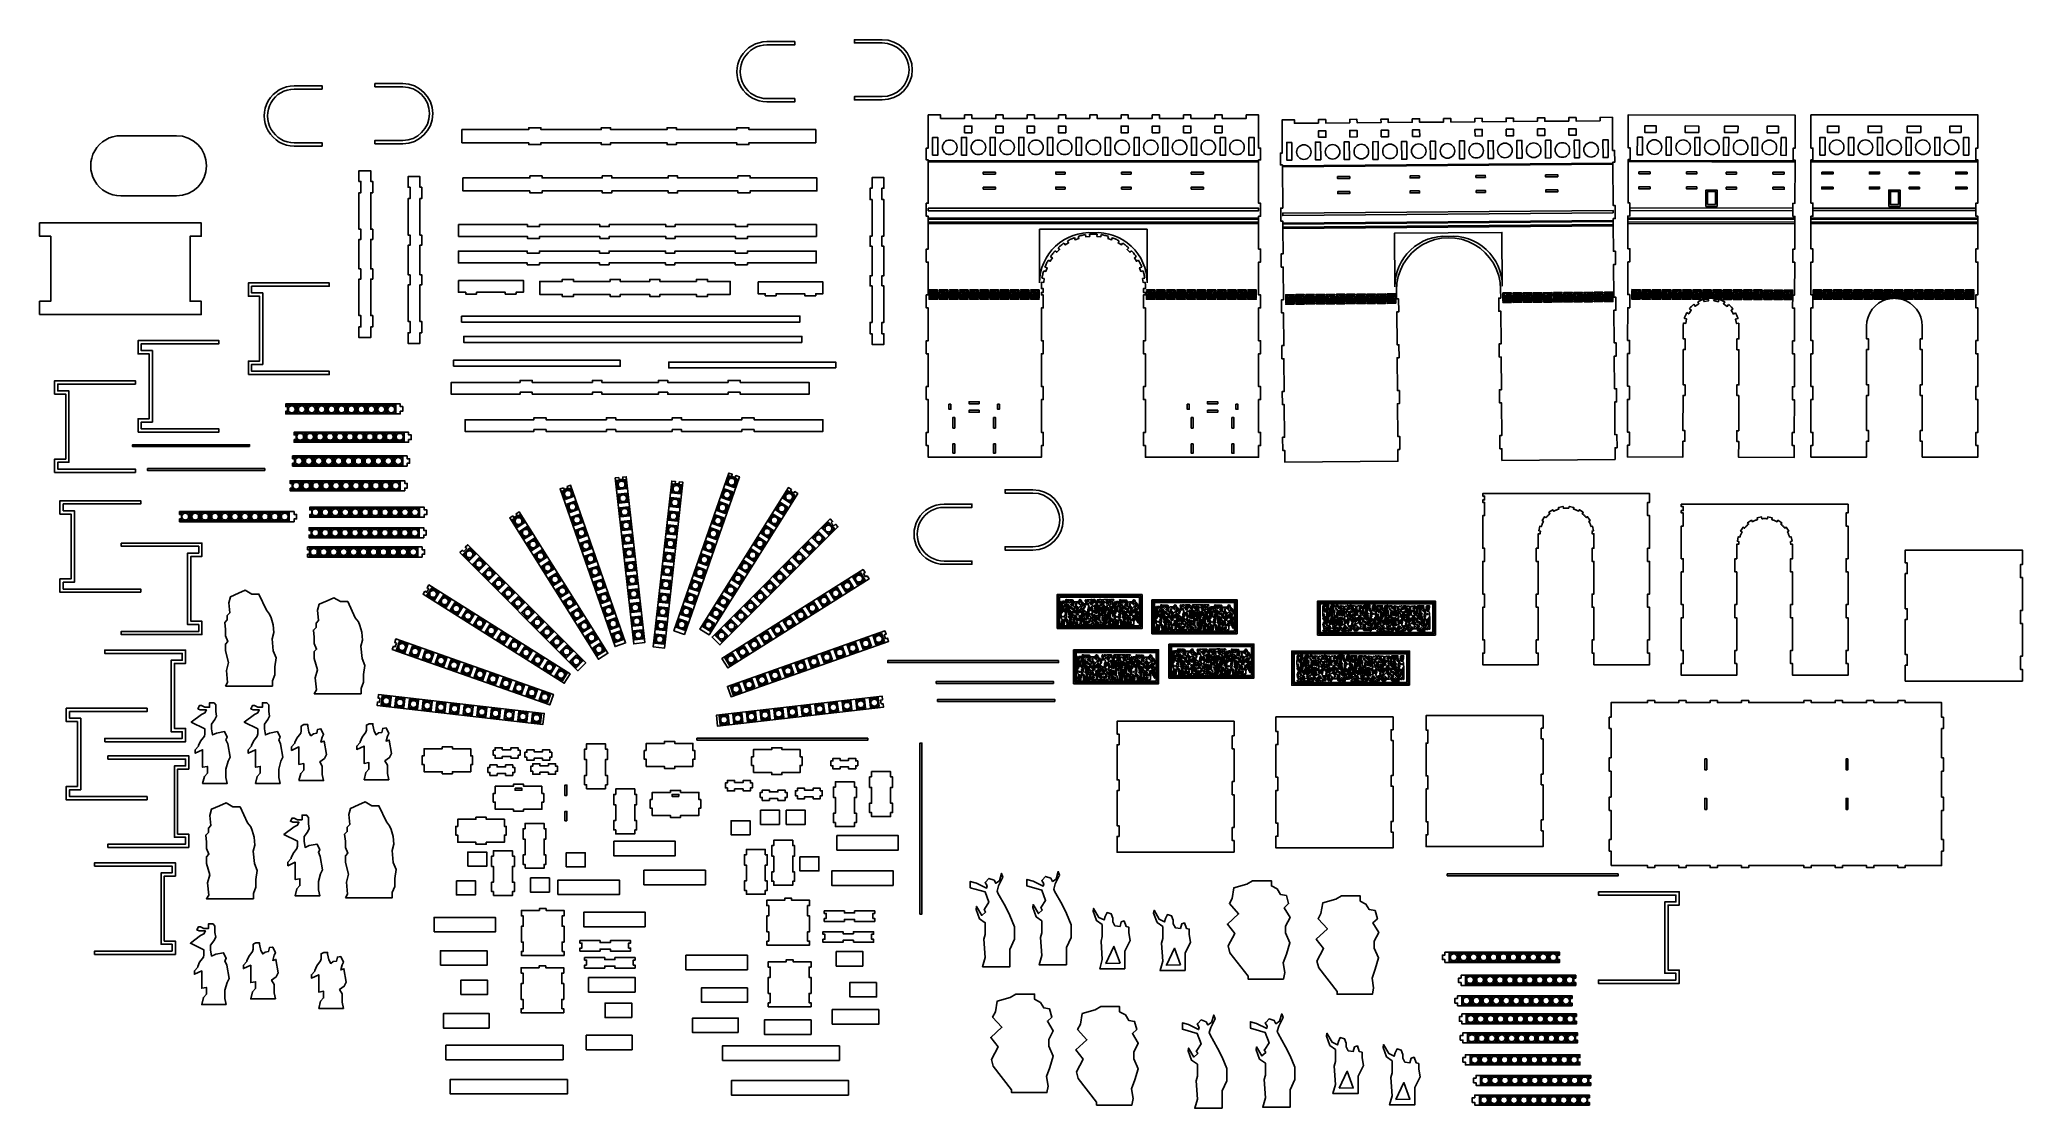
# Model space of a CAD drawing. Extents: x -1323 to 1705, y -706 to 926.
import ezdxf

# ---------------------------------------------------------------- set-up
doc = ezdxf.new("R2010")
doc.units = 0
doc.layers.add('CAMADA_1', color=7, linetype='CONTINUOUS')

msp = doc.modelspace()

# ---------------------------------------------------------------- linework, layer by layer
at = {"layer": 'CAMADA_1'}
for points in [[(-212.5327, 917.9023), (-217.9607, 917.5419), (-223.2248, 916.4838), (-228.2651, 914.7624), (-233.022, 912.4122), (-237.4358, 909.4677), (-241.4467, 905.9633), (-244.9951, 901.9336), (-248.0212, 897.413), (-250.4231, 892.532), (-252.1388, 887.4442), (-253.1681, 882.2184), (-253.5113, 876.9237), (-253.1681, 871.629), (-252.1388, 866.4032), (-250.4231, 861.3154), (-248.0212, 856.4344), (-244.9951, 851.9138), (-241.4467, 847.8841), (-237.4358, 844.3797), (-233.022, 841.4352), (-228.2651, 839.085), (-223.2248, 837.3636), (-217.9607, 836.3055), (-212.5327, 835.9451), (-170.0369, 835.9451), (-170.0369, 830.9451), (-212.5327, 830.9451), (-218.623, 831.3494), (-224.5293, 832.5367), (-230.1847, 834.4681), (-235.522, 837.1051), (-240.4744, 840.4089), (-244.9747, 844.3408), (-248.956, 848.8622), (-252.3513, 853.9344), (-255.0463, 859.4109), (-256.9713, 865.1196), (-258.1263, 870.9829), (-258.5113, 876.9237), (-258.1263, 882.8645), (-256.9713, 888.7278), (-255.0463, 894.4365), (-252.3513, 899.913), (-248.956, 904.9852), (-244.9747, 909.5066), (-240.4744, 913.4385), (-235.522, 916.7423), (-230.1847, 919.3793), (-224.5293, 921.3107), (-218.623, 922.498), (-212.5327, 922.9023), (-170.0369, 922.9023), (-170.0369, 917.9022), (-212.5327, 917.9022)], [(-36.4374, 920.9022), (-78.9332, 920.9022), (-78.9332, 925.9024), (-36.4374, 925.9024)], [(-36.4374, 833.945), (-78.9332, 833.945), (-78.9332, 838.9451), (-36.4374, 838.9451), (-28.1788, 839.7776), (-20.4867, 842.1654), (-13.5259, 845.9436), (-7.4612, 850.9474), (-2.4574, 857.0121), (1.3208, 863.9729), (3.7086, 871.665), (4.5412, 879.9236), (3.7087, 888.1822), (1.3209, 895.8743), (-2.4573, 902.8351), (-7.4611, 908.8998), (-13.5258, 913.9037), (-20.4865, 917.6819), (-28.1786, 920.0697), (-36.4372, 920.9023)], [(-36.4374, 833.9451), (-27.1711, 834.8792), (-18.5405, 837.5583), (-10.7304, 841.7975), (-3.9257, 847.4119), (1.6887, 854.2166), (5.9279, 862.0267), (8.607, 870.6573), (9.5412, 879.9236), (8.6071, 889.1899), (5.9281, 897.8205), (1.6889, 905.6306), (-3.9255, 912.4353), (-10.7302, 918.0497), (-18.5403, 922.289), (-27.1709, 924.9681), (-36.4372, 925.9023)], [(-934.4899, 855.4242), (-940.5802, 855.0199), (-946.4865, 853.8326), (-952.1418, 851.9012), (-957.4792, 849.2642), (-962.4315, 845.9604), (-966.9318, 842.0285), (-970.9132, 837.5071), (-974.3085, 832.4349), (-977.0035, 826.9583), (-978.9285, 821.2497), (-980.0835, 815.3863), (-980.4685, 809.4456), (-980.0835, 803.5048), (-978.9285, 797.6414), (-977.0035, 791.9328), (-974.3085, 786.4563), (-970.9132, 781.3841), (-966.9318, 776.8627), (-962.4315, 772.9308), (-957.4792, 769.627), (-952.1418, 766.99), (-946.4865, 765.0586), (-940.5802, 763.8713), (-934.4899, 763.467)], [(-934.4899, 850.4242), (-939.9179, 850.0638), (-945.1819, 849.0057), (-950.2222, 847.2843), (-954.9792, 844.9341), (-959.3929, 841.9896), (-963.4039, 838.4852), (-966.9523, 834.4555), (-969.9784, 829.9349), (-972.3803, 825.0539), (-974.096, 819.966), (-975.1253, 814.7403), (-975.4685, 809.4456), (-975.1253, 804.1509), (-974.096, 798.9251), (-972.3803, 793.8373), (-969.9784, 788.9563), (-966.9523, 784.4357), (-963.4039, 780.406), (-959.3929, 776.9016), (-954.9792, 773.9571), (-950.2222, 771.6069), (-945.1819, 769.8855), (-939.9179, 768.8274), (-934.4899, 768.467)], [(-934.4898, 855.4242), (-891.994, 855.4242), (-891.994, 850.424), (-934.4898, 850.424)], [(-768.9519, 853.9317), (-811.4477, 853.9317), (-811.4477, 858.9318), (-768.9519, 858.9318)], [(-768.9519, 766.9745), (-759.6856, 767.9086), (-751.055, 770.5877), (-743.2449, 774.8269), (-736.4402, 780.4413), (-730.8258, 787.246), (-726.5866, 795.0561), (-723.9075, 803.6867), (-722.9733, 812.953), (-723.9074, 822.2193), (-726.5865, 830.8499), (-730.8257, 838.66), (-736.44, 845.4648), (-743.2447, 851.0792), (-751.0548, 855.3184), (-759.6854, 857.9975), (-768.9517, 858.9317)], [(-768.9519, 771.9745), (-760.6933, 772.807), (-753.0012, 775.1948), (-746.0404, 778.973), (-739.9757, 783.9768), (-734.9719, 790.0415), (-731.1937, 797.0023), (-728.8059, 804.6944), (-727.9733, 812.953), (-728.8058, 821.2116), (-731.1936, 828.9037), (-734.9718, 835.8645), (-739.9756, 841.9292), (-746.0403, 846.9331), (-753.001, 850.7113), (-760.6931, 853.0991), (-768.9517, 853.9317)], [(-1114.4849, 779.2894), (-1105.2186, 778.3552), (-1096.588, 775.6761), (-1088.7779, 771.4369), (-1081.9733, 765.8225), (-1076.3589, 759.0177), (-1072.1197, 751.2076), (-1069.4406, 742.577), (-1068.5065, 733.3107), (-1069.4407, 724.0444), (-1072.1198, 715.4138), (-1076.359, 707.6037), (-1081.9734, 700.7991), (-1088.7781, 695.1847), (-1096.5882, 690.9455), (-1105.2188, 688.2664), (-1114.4851, 687.3323), (-1199.4967, 687.3323), (-1205.587, 687.7366), (-1211.4933, 688.9239), (-1217.1487, 690.8553), (-1222.486, 693.4922), (-1227.4384, 696.796), (-1231.9387, 700.728), (-1235.9201, 705.2494), (-1239.3154, 710.3216), (-1242.0104, 715.7981), (-1243.9353, 721.5067), (-1245.0903, 727.3701), (-1245.4753, 733.3109), (-1245.0903, 739.2516), (-1243.9353, 745.115), (-1242.0104, 750.8236), (-1239.3154, 756.3001), (-1235.9201, 761.3723), (-1231.9387, 765.8937), (-1227.4384, 769.8257), (-1222.486, 773.1295), (-1217.1487, 775.7664), (-1211.4933, 777.6978), (-1205.587, 778.8851), (-1199.4967, 779.2894), (-1114.4851, 779.2894)], [(-934.4898, 768.4669), (-891.994, 768.4669), (-891.994, 763.4671), (-934.4898, 763.4671)], [(-768.9519, 766.9744), (-811.4477, 766.9744), (-811.4477, 771.9746), (-768.9519, 771.9746)], [(33.7675, 740.9955), (33.7675, 739.1585)], [(538.4191, 739.1585), (538.4191, 740.9955)], [(574.8376, 733.4888), (574.8523, 731.6518)], [(1079.4879, 735.6878), (1079.4731, 737.5247)], [(1102.9239, 741.4542), (1102.9191, 739.6172)], [(1357.8346, 738.9526), (1357.8394, 740.7896)], [(1382.2338, 741.1199), (1382.2338, 739.2829)], [(1637.1503, 739.2829), (1637.1503, 741.1199)], [(1105.7253, 665.2415), (1105.7351, 669.0196)], [(1354.6407, 664.5927), (1354.6505, 668.3707)], [(1385.2338, 664.9149), (1385.2338, 668.6929)], [(1634.1502, 664.9149), (1634.1502, 668.6929)], [(206.6391, 549.5976), (206.6391, 545.9003), (209.6392, 545.9003), (209.6392, 539.9004), (206.6391, 539.9004), (206.6391, 536.2031), (209.6392, 536.2031), (209.6392, 516.2031), (206.6391, 516.2031), (206.6391, 466.2032), (209.6392, 466.2032), (209.6392, 446.2032), (206.6391, 446.2032), (206.6391, 396.2031), (209.6392, 396.2031), (209.6392, 376.2031), (206.6391, 376.2031), (206.6391, 326.2032), (209.6392, 326.2032), (209.6392, 306.2032), (206.6391, 306.2032), (206.6391, 288.3043), (33.7675, 288.3043), (33.7675, 306.2032), (30.7675, 306.2032), (30.7675, 326.2032), (33.7675, 326.2032), (33.7675, 376.2031), (30.7675, 376.2031), (30.7675, 396.2031), (33.7675, 396.2031), (33.7675, 446.2032), (30.7675, 446.2032), (30.7675, 466.2032), (33.7675, 466.2032), (33.7675, 516.2031), (30.7675, 516.2031), (30.7675, 536.2031), (33.7675, 536.2031), (33.7675, 586.2032), (30.7675, 586.2032), (30.7675, 606.2031), (33.7675, 606.2031), (33.7675, 644.9557), (538.4191, 644.9557), (538.4191, 606.2031), (541.4191, 606.2031), (541.4191, 586.2032), (538.4191, 586.2032), (538.4191, 536.2031), (541.4191, 536.2031), (541.4191, 516.2031), (538.4191, 516.2031), (538.4191, 466.2032), (541.4191, 466.2032), (541.4191, 446.2032), (538.4191, 446.2032), (538.4191, 396.2031), (541.4191, 396.2031), (541.4191, 376.2031), (538.4191, 376.2031), (538.4191, 326.2032), (541.4191, 326.2032), (541.4191, 306.2032), (538.4191, 306.2032), (538.4191, 288.3043), (365.5475, 288.3043), (365.5475, 306.2032), (362.5475, 306.2032), (362.5475, 326.2032), (365.5475, 326.2032), (365.5475, 376.2031), (362.5475, 376.2031), (362.5475, 396.2031), (365.5475, 396.2031), (365.5475, 446.2032), (362.5475, 446.2032), (362.5475, 466.2032), (365.5475, 466.2032), (365.5475, 516.2031), (362.5475, 516.2031), (362.5475, 536.2031), (365.5475, 536.2031), (365.5475, 539.9004), (362.5475, 539.9004), (362.5475, 545.9003), (365.5475, 545.9003), (365.5475, 549.5976)], [(33.7675, 653.3311), (33.7675, 651.5868)], [(33.7675, 647.3575), (33.7675, 644.9557)], [(368.2326, 554.4875), (368.2326, 636.3292), (203.9543, 636.3292), (203.9543, 554.4875)], [(538.4191, 651.5868), (538.4191, 653.3311)], [(538.4191, 644.9557), (538.4191, 647.3575)], [(749.2343, 543.4796), (749.3416, 530.0857), (752.3414, 530.1096), (752.5014, 510.1103), (749.5016, 510.0863), (749.9014, 460.0879), (752.9012, 460.1119), (753.0612, 440.1125), (750.0614, 440.0885), (750.4612, 390.0901), (753.4612, 390.1141), (753.621, 370.1148), (750.6212, 370.0907), (751.021, 320.0923), (754.021, 320.1164), (754.181, 300.117), (751.181, 300.0929), (751.324, 282.1947), (578.4582, 280.8121), (578.3149, 298.7105), (575.3151, 298.6864), (575.1551, 318.6858), (578.1549, 318.7097), (577.7551, 368.7081), (574.7553, 368.6842), (574.5953, 388.6836), (577.5951, 388.7075), (577.1953, 438.7059), (574.1955, 438.682), (574.0355, 458.6813), (577.0353, 458.7053), (576.6355, 508.7037), (573.6354, 508.6797), (573.4757, 528.679), (576.4755, 528.7031), (576.0757, 578.7015), (573.0756, 578.6774), (572.9157, 598.6768), (575.9157, 598.7009), (575.6057, 637.4521), (1080.2413, 641.4882), (1080.5513, 602.7368), (1083.551, 602.7609), (1083.711, 582.7615), (1080.711, 582.7376), (1081.1111, 532.7392), (1084.1108, 532.7631), (1084.2708, 512.7637), (1081.271, 512.7398), (1081.6709, 462.7414), (1084.6706, 462.7653), (1084.8306, 442.7659), (1081.8308, 442.742), (1082.2307, 392.7436), (1085.2305, 392.7675), (1085.3904, 372.7682), (1082.3907, 372.7442), (1082.7905, 322.7458), (1085.7905, 322.7699), (1085.9502, 302.7705), (1082.9505, 302.7464), (1083.0935, 284.8482), (910.2276, 283.4656), (910.0844, 301.3639), (907.0846, 301.3399), (906.9246, 321.3392), (909.9244, 321.3632), (909.5245, 371.3616), (906.5248, 371.3376), (906.3648, 391.337), (909.3646, 391.361), (908.9647, 441.3594), (905.9647, 441.3354), (905.805, 461.3348), (908.8048, 461.3588), (908.4049, 511.3572), (905.4049, 511.3332), (905.2449, 531.3325), (908.245, 531.3566), (908.1379, 544.7504)], [(575.5387, 645.8273), (575.5528, 644.083)], [(575.5864, 639.8538), (575.6057, 637.4521)], [(1080.1881, 648.1191), (1080.1743, 649.8634)], [(1080.2413, 641.4882), (1080.222, 643.8899)], [(1187.1674, 488.5324), (1187.1169, 469.0636), (1190.1167, 469.0557), (1190.0742, 452.7208), (1187.0742, 452.7287), (1186.9343, 399.0638), (1189.9343, 399.056), (1189.8916, 382.7211), (1186.8916, 382.7289), (1186.7519, 329.0641), (1189.7516, 329.0562), (1189.7092, 312.7213), (1186.7092, 312.7292), (1186.646, 288.533), (1101.7437, 288.7544), (1101.7905, 306.6532), (1104.7905, 306.6453), (1104.8424, 326.6453), (1101.8424, 326.6531), (1101.9728, 376.6529), (1104.9729, 376.6451), (1105.0251, 396.645), (1102.0251, 396.6529), (1102.1555, 446.6527), (1105.1553, 446.6448), (1105.2075, 466.6448), (1102.2074, 466.6526), (1102.3379, 516.6524), (1105.3379, 516.6447), (1105.3901, 536.6445), (1102.3901, 536.6524), (1102.5202, 586.6522), (1105.5203, 586.6443), (1105.5725, 606.6443), (1102.5725, 606.6522), (1102.6736, 645.4149), (1357.589, 644.7502), (1357.4879, 605.9876), (1354.4879, 605.9954), (1354.4357, 585.9955), (1357.4357, 585.9876), (1357.3055, 535.9878), (1354.3055, 535.9957), (1354.2533, 515.9957), (1357.2533, 515.9878), (1357.1229, 465.988), (1354.1229, 465.9958), (1354.0709, 445.9959), (1357.0707, 445.9881), (1356.9405, 395.9883), (1353.9405, 395.996), (1353.8883, 375.9962), (1356.8883, 375.9883), (1356.7579, 325.9885), (1353.7579, 325.9963), (1353.7059, 305.9964), (1356.7057, 305.9886), (1356.6592, 288.0898), (1271.7567, 288.3112), (1271.8199, 312.5072), (1268.8198, 312.5151), (1268.8625, 328.85), (1271.8623, 328.8421), (1272.0022, 382.507), (1269.0022, 382.5149), (1269.0449, 398.8497), (1272.0449, 398.8419), (1272.1849, 452.5067), (1269.1849, 452.5146), (1269.2273, 468.8495), (1272.2273, 468.8416), (1272.2781, 488.3105)], [(1102.6798, 647.8166), (1102.6736, 645.4149)], [(1102.6955, 653.7903), (1102.691, 652.046)], [(1357.589, 644.7502), (1357.5952, 647.152)], [(1357.6062, 651.3814), (1357.6107, 653.1257)], [(1382.2338, 653.4557), (1382.2338, 651.7114)], [(1382.2338, 647.4821), (1382.2338, 645.0803)], [(1502.7799, 530.409), (1502.2089, 530.311), (1501.6393, 530.2052), (1501.0713, 530.0918), (1500.5049, 529.9706), (1499.9402, 529.8417), (1499.3773, 529.7051), (1498.8162, 529.5609), (1498.2571, 529.409), (1491.6381, 526.9576), (1485.6335, 523.525), (1480.326, 519.2199), (1475.7982, 514.1514), (1472.1327, 508.4281), (1469.4122, 502.159), (1467.7193, 495.4529), (1467.1366, 488.4186), (1467.1366, 468.9497), (1470.1366, 468.9497), (1470.1366, 452.6148), (1467.1366, 452.6148), (1467.1366, 398.9497), (1470.1366, 398.9497), (1470.1366, 382.6148), (1467.1366, 382.6148), (1467.1366, 328.9497), (1470.1366, 328.9497), (1470.1366, 312.6148), (1467.1366, 312.6148), (1467.1366, 288.4186), (1382.2338, 288.4186), (1382.2338, 306.3174), (1385.2338, 306.3174), (1385.2338, 326.3174), (1382.2338, 326.3174), (1382.2338, 376.3174), (1385.2338, 376.3174), (1385.2338, 396.3174), (1382.2338, 396.3174), (1382.2338, 446.3174), (1385.2338, 446.3174), (1385.2338, 466.3174), (1382.2338, 466.3174), (1382.2338, 516.3174), (1385.2338, 516.3174), (1385.2338, 536.3174), (1382.2338, 536.3174), (1382.2338, 586.3175), (1385.2338, 586.3175), (1385.2338, 606.3175), (1382.2338, 606.3175), (1382.2338, 645.0803), (1637.1503, 645.0803), (1637.1503, 606.3175), (1634.1502, 606.3175), (1634.1502, 586.3175), (1637.1503, 586.3175), (1637.1503, 536.3174), (1634.1502, 536.3174), (1634.1502, 516.3174), (1637.1503, 516.3174), (1637.1503, 466.3174), (1634.1502, 466.3174), (1634.1502, 446.3174), (1637.1503, 446.3174), (1637.1503, 396.3174), (1634.1502, 396.3174), (1634.1502, 376.3174), (1637.1503, 376.3174), (1637.1503, 326.3174), (1634.1502, 326.3174), (1634.1502, 306.3174), (1637.1503, 306.3174), (1637.1503, 288.4186), (1552.2475, 288.4186), (1552.2475, 312.6148), (1549.2475, 312.6148), (1549.2475, 328.9497), (1552.2475, 328.9497), (1552.2475, 382.6148), (1549.2475, 382.6148), (1549.2475, 398.9497), (1552.2475, 398.9497), (1552.2475, 452.6148), (1549.2475, 452.6148), (1549.2475, 468.9497), (1552.2475, 468.9497), (1552.2475, 488.4186), (1551.6648, 495.4529), (1549.9719, 502.159), (1547.2514, 508.4281), (1543.5859, 514.1514), (1539.0581, 519.2199), (1533.7506, 523.525), (1527.746, 526.9576), (1521.127, 529.409), (1520.5679, 529.5609), (1520.0068, 529.7051), (1519.4439, 529.8417), (1518.8793, 529.9706), (1518.3129, 530.0918), (1517.7448, 530.2052), (1517.1753, 530.311), (1516.6042, 530.409), (1515.4164, 530.5873), (1514.2247, 530.732), (1513.0299, 530.843), (1511.8326, 530.9202), (1510.6337, 530.9636), (1509.4337, 530.9733), (1508.2335, 530.9491), (1507.0338, 530.891), (1506.0338, 530.8165), (1505.6255, 530.7793), (1505.2175, 530.7381), (1504.81, 530.6931), (1504.403, 530.6441), (1503.9964, 530.5912), (1503.5903, 530.5344), (1503.1848, 530.4736), (1502.7799, 530.409), (1494.0338, 530.409), (1494.0338, 529.4089), (1498.2571, 529.4089)], [(1637.1503, 651.7114), (1637.1503, 653.4557)], [(1637.1503, 645.0803), (1637.1503, 647.4821)], [(203.9542, 554.4876), (204.3646, 562.4188), (205.5793, 570.2033), (207.5735, 577.7843), (210.3225, 585.1049), (213.8016, 592.108), (217.9858, 598.7368), (222.8506, 604.9343), (228.3712, 610.6435), (234.4515, 615.7524), (240.9732, 620.1732), (247.8777, 623.8849), (255.1064, 626.8671), (262.6009, 629.0988), (270.3025, 630.5595), (278.1528, 631.2283), (286.0933, 631.0846), (294.0338, 631.2283), (301.8841, 630.5595), (309.5858, 629.0988), (317.0802, 626.8671), (324.3089, 623.8849), (331.2134, 620.1732), (337.7351, 615.7524), (343.8154, 610.6435), (349.336, 604.9343), (354.2008, 598.7368), (358.3851, 592.108), (361.8641, 585.1049), (364.6132, 577.7843), (366.6074, 570.2033), (367.8221, 562.4188), (368.2325, 554.4876)], [(232.1118, 607.8981), (234.5115, 605.495), (230.2659, 601.2552), (227.8663, 603.6583)], [(241.3675, 615.2677), (240.1515, 614.4228), (238.9517, 613.5557), (237.7685, 612.6664), (236.6022, 611.7554), (235.4531, 610.8229), (234.3214, 609.869), (233.2075, 608.894), (232.1117, 607.8981)], [(246.4505, 618.4555), (248.2549, 615.5785), (243.1718, 612.3906), (241.3674, 615.2678)], [(257.1151, 623.5789), (255.7415, 623.026), (254.3787, 622.4478), (253.0272, 621.8444), (251.6873, 621.216), (250.3594, 620.5627), (249.0437, 619.8848), (247.7406, 619.1824), (246.4506, 618.4556)], [(262.7805, 625.5546), (263.8987, 622.3481), (258.2334, 620.3724), (257.1152, 623.5789)], [(274.3182, 628.1744), (272.8559, 627.9413), (271.3986, 627.6811), (269.9467, 627.3938), (268.5005, 627.0796), (267.0604, 626.7385), (265.6268, 626.3705), (264.2, 625.9759), (262.7805, 625.5547)], [(280.2811, 628.8388), (280.6574, 625.4638), (274.6943, 624.7993), (274.3181, 628.1744)], [(291.9054, 628.8389), (290.4537, 628.932), (289.0008, 628.9985), (287.5473, 629.0384), (286.0934, 629.0518), (284.6394, 629.0384), (283.1859, 628.9985), (281.733, 628.932), (280.2813, 628.8389)], [(297.8686, 628.1744), (297.4923, 624.7993), (291.5293, 625.4638), (291.9055, 628.8388)], [(309.4062, 625.5547), (307.9866, 625.9759), (306.5599, 626.3705), (305.1262, 626.7385), (303.6861, 627.0796), (302.2399, 627.3938), (300.788, 627.6811), (299.3307, 627.9413), (297.8685, 628.1744)], [(315.0714, 623.5789), (313.9532, 620.3724), (308.2879, 622.3481), (309.4061, 625.5546)], [(325.7361, 618.4556), (324.446, 619.1824), (323.143, 619.8848), (321.8273, 620.5627), (320.4993, 621.216), (319.1594, 621.8444), (317.8079, 622.4478), (316.4452, 623.026), (315.0715, 623.5789)], [(330.8192, 615.2678), (329.0149, 612.3906), (323.9318, 615.5785), (325.7361, 618.4555)], [(340.075, 607.8981), (338.9792, 608.894), (337.8652, 609.869), (336.7336, 610.8229), (335.5844, 611.7554), (334.4181, 612.6664), (333.2349, 613.5557), (332.0352, 614.4228), (330.8192, 615.2677)], [(344.3204, 603.6583), (341.9207, 601.2552), (337.6752, 605.495), (340.0749, 607.8981)], [(910.7834, 549.6619), (910.1289, 631.501), (745.8559, 630.187), (746.5106, 548.3481)], [(746.5105, 548.3481), (746.8575, 556.2823), (748.0099, 564.0763), (749.9434, 571.673), (752.6338, 579.0153), (756.0567, 586.046), (760.1879, 592.708), (765.003, 598.9442), (770.4777, 604.6974), (776.517, 609.8548), (783.0031, 614.3275), (789.8776, 618.0945), (797.0823, 621.1343), (804.5586, 623.4259), (812.2483, 624.9481), (820.093, 625.6797), (828.0344, 625.5995), (835.9735, 625.8067), (843.8289, 625.2007), (851.542, 623.8017), (859.0541, 621.63), (866.3064, 618.7057), (873.2403, 615.0493), (879.7971, 610.6808), (885.9181, 605.6207), (891.4842, 599.9558), (896.3984, 593.7974), (900.6356, 587.2023), (904.1705, 580.2273), (906.978, 572.9289), (909.0328, 565.3641), (910.3097, 557.5895), (910.7835, 549.6619)], [(908.1378, 544.7505), (907.3549, 555.2691), (905.2218, 565.4589), (901.806, 575.2047), (897.1756, 584.3912), (891.3981, 592.9033), (884.5415, 600.6256), (876.6734, 607.4429), (867.8616, 613.24), (858.3608, 617.8213), (848.4696, 621.0688), (838.3217, 622.9836), (828.0507, 623.5667), (817.7903, 622.8194), (807.6743, 620.7425), (797.8363, 617.3372), (788.41, 612.6045), (779.6921, 606.6672), (771.934, 599.7249), (765.2018, 591.894), (759.5612, 583.2906), (755.0783, 574.0311), (751.8189, 564.232), (749.8489, 554.0093), (749.2344, 543.4796)], [(212.1893, 578.7724), (215.3929, 577.6454), (213.4021, 571.9853), (210.1985, 573.1123)], [(217.3409, 589.4232), (216.6107, 588.1351), (215.9048, 586.8339), (215.2234, 585.52), (214.5666, 584.1938), (213.9346, 582.8556), (213.3276, 581.5057), (212.7458, 580.1445), (212.1893, 578.7723)], [(220.5423, 594.4977), (223.4145, 592.6858), (220.2133, 587.6113), (217.341, 589.4232)], [(227.8661, 603.6584), (226.8774, 602.5735), (225.9091, 601.4709), (224.9616, 600.3507), (224.0349, 599.2134), (223.1294, 598.0591), (222.2453, 596.8883), (221.3829, 595.7011), (220.5423, 594.4978)], [(351.6444, 594.4978), (350.8038, 595.7011), (349.9413, 596.8883), (349.0572, 598.0591), (348.1517, 599.2134), (347.225, 600.3507), (346.2775, 601.4709), (345.3092, 602.5735), (344.3205, 603.6584)], [(354.8456, 589.4232), (351.9734, 587.6113), (348.7721, 592.6858), (351.6444, 594.4977)], [(359.9974, 578.7723), (359.4409, 580.1445), (358.859, 581.5057), (358.252, 582.8556), (357.6201, 584.1938), (356.9633, 585.52), (356.2819, 586.8339), (355.5759, 588.1351), (354.8457, 589.4232)], [(361.9881, 573.1123), (358.7845, 571.9853), (356.7937, 577.6454), (359.9974, 578.7724)], [(206.8677, 555.6202), (206.8141, 554.8685), (206.7677, 554.1164), (206.7284, 553.3639), (206.6963, 552.6111), (206.6712, 551.858), (206.6534, 551.1046), (206.6427, 550.3511), (206.6391, 549.5975)], [(207.548, 561.5814), (210.9221, 561.1964), (210.2419, 555.2352), (206.8678, 555.6203)], [(210.1984, 573.1122), (209.7734, 571.6938), (209.375, 570.2681), (209.0032, 568.8355), (208.6583, 567.3963), (208.3402, 565.9509), (208.0491, 564.4997), (207.785, 563.0431), (207.548, 561.5815)], [(365.3189, 555.6203), (361.9448, 555.2352), (361.2645, 561.1964), (364.6386, 561.5814)], [(364.6386, 561.5815), (364.4016, 563.0431), (364.1375, 564.4997), (363.8464, 565.9509), (363.5283, 567.3963), (363.1834, 568.8355), (362.8116, 570.2681), (362.4132, 571.6938), (361.9882, 573.1122)], [(365.5476, 549.5975), (365.544, 550.3511), (365.5333, 551.1046), (365.5154, 551.858), (365.4904, 552.6111), (365.4583, 553.3639), (365.419, 554.1164), (365.3725, 554.8685), (365.319, 555.6202)], [(1196.4424, 514.9428), (1199.3976, 512.9619), (1195.5002, 507.1474), (1192.545, 509.1283)], [(1203.3312, 521.8048), (1202.3859, 521.0353), (1201.4637, 520.2395), (1200.5649, 519.4179), (1199.6902, 518.5712), (1198.8401, 517.6998), (1198.0151, 516.8042), (1197.2157, 515.8851), (1196.4425, 514.9428)], [(1209.1608, 525.6796), (1211.1302, 522.7167), (1205.3006, 518.8419), (1203.3313, 521.8047)], [(1218.1548, 529.3744), (1216.9867, 529.0263), (1215.8297, 528.6451), (1214.6846, 528.2312), (1213.552, 527.7847), (1212.4326, 527.3061), (1211.3272, 526.7955), (1210.2364, 526.2532), (1209.1609, 525.6796)], [(1225.025, 530.7168), (1225.0819, 530.4241), (1217.9907, 530.4425), (1218.0162, 540.2246), (1225.065, 540.2062), (1225.0676, 541.2063), (1217.0186, 541.2273), (1216.9881, 529.4451), (1225.2774, 529.4235), (1225.7071, 527.2251), (1218.837, 525.8828), (1218.1547, 529.3744)], [(1233.4917, 530.8097), (1233.516, 540.1842), (1240.5648, 540.1658), (1240.5675, 541.1659), (1232.5187, 541.1869), (1232.4918, 530.8867), (1231.558, 530.9373), (1230.6236, 530.9674), (1229.6891, 530.9769), (1228.7546, 530.9659), (1227.8207, 530.9344), (1226.8875, 530.8824), (1225.9555, 530.8098), (1225.0249, 530.7168)], [(1225.2774, 529.4235), (1225.0819, 530.4241)], [(1241.5042, 529.3135), (1240.8037, 525.8256), (1233.9409, 527.2036), (1234.3819, 529.3998), (1245.488, 529.3708), (1245.4906, 530.3708), (1234.5827, 530.3993), (1234.6413, 530.6917), (1233.4916, 530.8097), (1232.4918, 530.8867)], [(1234.5827, 530.3993), (1234.3819, 529.3998)], [(1256.2883, 521.6667), (1254.3035, 518.7141), (1248.4939, 522.6193), (1250.4788, 525.5719), (1249.4063, 526.1511), (1248.3184, 526.699), (1247.2156, 527.2154), (1246.0988, 527.6999), (1244.9685, 528.1522), (1243.8256, 528.5721), (1242.6706, 528.9593), (1241.5043, 529.3135)], [(1263.1411, 514.7689), (1262.3728, 515.7152), (1261.5782, 516.6385), (1260.7579, 517.5384), (1259.9123, 518.4142), (1259.042, 519.2655), (1258.1475, 520.0917), (1257.2294, 520.8922), (1256.2882, 521.6667)], [(1507.0338, 530.8909), (1507.0338, 541.1911), (1498.985, 541.1911), (1498.985, 540.1911), (1506.0339, 540.1911), (1506.0339, 530.8165)], [(1521.1269, 529.4089), (1522.5339, 529.4089), (1522.5339, 541.1911), (1514.4848, 541.1911), (1514.4848, 540.1911), (1521.5339, 540.1911), (1521.5339, 530.409), (1516.6041, 530.409)], [(1187.4532, 493.3449), (1187.3877, 492.7454), (1187.3306, 492.1452), (1187.2821, 491.5442), (1187.2421, 490.9427), (1187.2107, 490.3407), (1187.1877, 489.7382), (1187.1733, 489.1354), (1187.1675, 488.5324)], [(1192.545, 509.1282), (1191.9707, 508.0618), (1191.4274, 506.9801), (1190.9152, 505.8838), (1190.4346, 504.7737), (1189.9856, 503.6503), (1189.5687, 502.5144), (1189.1841, 501.3666), (1188.8321, 500.2077), (1192.3197, 499.5074), (1190.9416, 492.6444), (1187.4531, 493.3448)], [(1267.0081, 508.9341), (1264.0426, 506.9687), (1260.1755, 512.8035), (1263.1409, 514.7689)], [(1272.0177, 493.1244), (1268.5256, 492.4421), (1267.1833, 499.3122), (1270.6745, 499.9943), (1270.3285, 501.1551), (1269.9499, 502.3048), (1269.5389, 503.4429), (1269.0959, 504.5686), (1268.621, 505.6812), (1268.1145, 506.7802), (1267.5769, 507.8647), (1267.0082, 508.9341)], [(1272.2782, 488.3105), (1272.2755, 488.9135), (1272.2642, 489.5163), (1272.2444, 490.1189), (1272.2161, 490.721), (1272.1793, 491.3227), (1272.1339, 491.9239), (1272.0801, 492.5244), (1272.0177, 493.1242)], [(-945.2051, 358.588), (-944.6386, 358.588), (-944.6386, 365.588), (-945.2051, 365.588)], [(-932.3661, 315.2836), (-931.7997, 315.2836), (-931.7997, 322.2836), (-932.3661, 322.2836)], [(-934.4805, 279.0517), (-934.2081, 279.0517), (-934.2081, 286.0516), (-934.4805, 286.0516)], [(-938.402, 241.1977), (-937.862, 241.1977), (-937.862, 248.1977), (-938.402, 248.1977)], [(58.1389, 216.7788), (52.0486, 216.3745), (46.1423, 215.1872), (40.487, 213.2558), (35.1497, 210.6189), (30.1973, 207.3151), (25.697, 203.3831), (21.7156, 198.8617), (18.3203, 193.7895), (15.6253, 188.313), (13.7003, 182.6044), (12.5453, 176.741), (12.1603, 170.8003), (12.5453, 164.8595), (13.7003, 158.9961), (15.6253, 153.2875), (18.3203, 147.811), (21.7156, 142.7388), (25.697, 138.2174), (30.1973, 134.2854), (35.1497, 130.9816), (40.487, 128.3447), (46.1423, 126.4133), (52.0486, 125.226), (58.1389, 124.8217), (100.6347, 124.8217), (100.6347, 129.8217), (58.1389, 129.8217), (52.7109, 130.1821), (47.4469, 131.2402), (42.4065, 132.9616), (37.6496, 135.3118), (33.2358, 138.2563), (29.2249, 141.7606), (25.6765, 145.7904), (22.6504, 150.311), (20.2485, 155.192), (18.5328, 160.2798), (17.5035, 165.5055), (17.1603, 170.8003), (17.5035, 176.095), (18.5328, 181.3207), (20.2485, 186.4085), (22.6504, 191.2895), (25.6765, 195.8101), (29.2249, 199.8399), (33.2358, 203.3442), (37.6496, 206.2887), (42.4065, 208.6389), (47.4469, 210.3603), (52.7109, 211.4184), (58.1389, 211.7788)], [(58.1389, 216.7789), (100.6347, 216.7789), (100.6347, 211.7789), (58.1389, 211.7789)], [(193.7936, 233.5279), (151.2978, 233.5279), (151.2978, 238.5279), (193.7936, 238.5279)], [(193.7938, 238.5279), (203.0601, 237.5937), (211.6907, 234.9146), (219.5008, 230.6754), (226.3055, 225.061), (231.9199, 218.2563), (236.1591, 210.4462), (238.8381, 201.8155), (239.7722, 192.5492), (238.838, 183.2829), (236.1589, 174.6523), (231.9197, 166.8422), (226.3053, 160.0376), (219.5006, 154.4232), (211.6905, 150.184), (203.0599, 147.5049), (193.7936, 146.5708), (151.2978, 146.5708), (151.2978, 151.5708), (193.7936, 151.5708), (202.0522, 152.4033), (209.7443, 154.7911), (216.7051, 158.5693), (222.7698, 163.5731), (227.7736, 169.6378), (231.5518, 176.5985), (233.9396, 184.2906), (234.7722, 192.5492), (233.9397, 200.8078), (231.552, 208.4999), (227.7738, 215.4607), (222.77, 221.5255), (216.7053, 226.5293), (209.7445, 230.3075), (202.0524, 232.6953), (193.7938, 233.5279)], [(1012.4002, 210.4552), (1011.3603, 210.5488), (1010.3188, 210.6149), (1009.2762, 210.6536), (1008.2332, 210.6648), (1007.1903, 210.6487), (1006.148, 210.605), (1005.1068, 210.534), (1004.0673, 210.4355), (1003.5319, 213.1379), (996.6654, 211.7777), (997.2013, 209.0723), (996.1915, 208.7625), (995.1909, 208.426), (994.2, 208.0632), (993.2192, 207.6742), (992.2491, 207.2593), (991.2902, 206.8186), (990.343, 206.3524), (989.4081, 205.8609), (987.8827, 208.1429), (982.0631, 204.2528), (983.575, 201.9911), (982.7566, 201.3191), (981.957, 200.626), (981.1763, 199.9119), (980.4152, 199.1775), (979.6739, 198.4229), (978.9528, 197.6488), (978.2524, 196.8554), (977.5731, 196.0431), (975.3465, 197.5273), (971.4641, 191.7025), (973.6507, 190.2451), (973.1505, 189.3141), (972.6755, 188.3706), (972.2259, 187.4151), (971.802, 186.4481), (971.404, 185.4702), (971.0321, 184.4819), (970.6866, 183.4837), (970.3676, 182.4761), (967.8572, 182.9734), (966.6721, 176.0721), (968.9433, 175.6222), (968.8853, 175.0965), (968.8344, 174.5701), (968.7904, 174.0431), (968.7535, 173.5157), (968.7237, 172.9877), (968.7009, 172.4594), (968.6851, 171.9308), (968.6764, 171.402), (965.6764, 171.402), (965.6764, 149.3009), (962.6764, 149.3009), (962.6764, 129.3009), (965.6764, 129.3009), (965.6764, 79.3009), (962.6764, 79.3009), (962.6764, 59.3009), (965.6764, 59.3009), (965.6764, 9.3008), (962.6764, 9.3008), (962.6764, -10.6991), (965.6764, -10.6991), (965.6764, -28.598), (880.7737, -28.598), (880.7737, -10.6991), (883.7737, -10.6991), (883.7737, 9.3008), (880.7737, 9.3008), (880.7737, 59.3009), (883.7737, 59.3009), (883.7737, 79.3009), (880.7737, 79.3009), (880.7737, 129.3009), (883.7737, 129.3009), (883.7737, 149.3009), (880.7737, 149.3009), (880.7737, 199.3009), (883.7737, 199.3009), (883.7737, 219.3009), (880.7737, 219.3009), (880.7737, 222.998), (883.7737, 222.998), (883.7737, 228.998), (880.7737, 228.998), (880.7737, 232.6952), (1135.69, 232.6952), (1135.69, 219.3009), (1132.69, 219.3009), (1132.69, 199.3009), (1135.69, 199.3009), (1135.69, 149.3009), (1132.69, 149.3009), (1132.69, 129.3009), (1135.69, 129.3009), (1135.69, 79.3009), (1132.69, 79.3009), (1132.69, 59.3009), (1135.69, 59.3009), (1135.69, 9.3008), (1132.69, 9.3008), (1132.69, -10.6991), (1135.69, -10.6991), (1135.69, -28.598), (1050.7873, -28.598), (1050.7873, -10.6991), (1047.7873, -10.6991), (1047.7873, 9.3008), (1050.7873, 9.3008), (1050.7873, 59.3009), (1047.7873, 59.3009), (1047.7873, 79.3009), (1050.7873, 79.3009), (1050.7873, 129.3009), (1047.7873, 129.3009), (1047.7873, 149.3009), (1050.7873, 149.3009), (1050.7873, 171.402), (1047.9767, 171.402), (1047.9679, 171.9355), (1047.9519, 172.4687), (1047.9287, 173.0016), (1047.8984, 173.5341), (1047.8609, 174.0662), (1047.8162, 174.5977), (1047.7644, 175.1286), (1047.7055, 175.6589), (1050.0614, 176.1256), (1048.6659, 182.9851), (1046.2748, 182.5115), (1045.9521, 183.5269), (1045.6025, 184.5328), (1045.2261, 185.5285), (1044.8233, 186.5137), (1044.3941, 187.4876), (1043.9389, 188.4499), (1043.4578, 189.3999), (1042.9511, 190.3372), (1044.9995, 191.7025), (1041.1172, 197.5273), (1039.0132, 196.1249), (1038.3274, 196.9403), (1037.6204, 197.7366), (1036.8925, 198.5133), (1036.1441, 199.2701), (1035.3757, 200.0065), (1034.5877, 200.7221), (1033.7804, 201.4166), (1032.9544, 202.0895), (1034.4005, 204.2528), (1028.5809, 208.1429), (1027.1058, 205.936), (1026.1658, 206.4254), (1025.2135, 206.8893), (1024.2495, 207.3274), (1023.2744, 207.7395), (1022.2886, 208.1255), (1021.2927, 208.4851), (1020.2872, 208.818), (1019.2726, 209.1242), (1019.7983, 211.7777), (1012.9317, 213.1379), (1012.4002, 210.4551)], [(-1106.905, 201.0762), (-1107.905, 201.0762)], [(-1107.905, 194.0762), (-1106.905, 194.0762)], [(-909.022, 207.7944), (-908.0221, 207.7944)], [(-908.0221, 200.7945), (-909.022, 200.7945)], [(-909.3633, 169.4687), (-908.8233, 169.4687), (-908.8233, 176.4686), (-909.3633, 176.4686)], [(-911.5029, 140.1492), (-911.2305, 140.1492), (-911.2305, 147.1492), (-911.5029, 147.1492)], [(995.4231, -471.7934), (995.1508, -471.7934), (995.1508, -478.7934), (995.4231, -478.7934)], [(1020.3999, -506.9914), (1019.8335, -506.9914), (1019.8335, -513.9914), (1020.3999, -513.9914)], [(1014.8781, -538.0833), (1014.3382, -538.0833), (1014.3382, -545.0833), (1014.8781, -545.0833)], [(1021.3364, -565.8399), (1021.0641, -565.8399), (1021.0641, -572.84), (1021.3364, -572.84)], [(1023.0516, -594.7747), (1022.4851, -594.7747), (1022.4851, -601.7748), (1023.0516, -601.7748)], [(1026.4607, -628.2961), (1027.4607, -628.2961)], [(1027.4607, -635.2961), (1026.4607, -635.2961)], [(1043.2744, -659.7816), (1042.7345, -659.7816), (1042.7345, -666.7815), (1043.2744, -666.7815)], [(1041.8365, -689.7678), (1040.8365, -689.7678)], [(1040.8365, -696.7678), (1041.8365, -696.7678)]]:
    msp.add_lwpolyline(points, dxfattribs=at)
for points in [[(-576.3612, 768.5836), (-576.3612, 765.5835), (-557.8146, 765.5835), (-557.8146, 768.5836), (-465.7213, 768.5836), (-465.7213, 765.5835), (-451.3317, 765.5835), (-451.3317, 768.5836), (-365.1021, 768.5836), (-365.1021, 765.5835), (-350.7125, 765.5835), (-350.7125, 768.5836), (-258.6192, 768.5836), (-258.6192, 765.5835), (-240.0726, 765.5835), (-240.0726, 768.5836), (-137.8912, 768.5836), (-137.8912, 788.4811), (-240.0726, 788.4811), (-240.0726, 791.4812), (-258.6192, 791.4812), (-258.6192, 788.4811), (-350.7125, 788.4811), (-350.7125, 791.4812), (-365.1021, 791.4812), (-365.1021, 788.4811), (-451.3317, 788.4811), (-451.3317, 791.4812), (-465.7213, 791.4812), (-465.7213, 788.4811), (-557.8146, 788.4811), (-557.8146, 791.4812), (-576.3612, 791.4812), (-576.3612, 788.4811), (-678.5427, 788.4811), (-678.5427, 768.5836), (-576.3612, 768.5836)], [(33.7675, 740.9955), (538.4191, 740.9955), (538.4191, 742.2493), (541.4191, 742.2493), (541.4191, 760.3295), (538.4191, 760.3295), (538.4191, 810.8907), (519.518, 810.8907), (519.518, 805.6153), (482.8521, 805.6153), (482.8521, 810.8907), (471.7198, 810.8907), (471.7198, 805.6153), (435.0539, 805.6153), (435.0539, 810.8907), (423.9217, 810.8907), (423.9217, 805.6153), (387.2557, 805.6153), (387.2557, 810.8907), (376.1235, 810.8907), (376.1235, 805.6153), (339.4576, 805.6153), (339.4576, 810.8907), (328.3254, 810.8907), (328.3254, 805.6153), (291.6594, 805.6153), (291.6594, 810.8907), (280.5272, 810.8907), (280.5272, 805.6153), (243.8613, 805.6153), (243.8613, 810.8907), (232.729, 810.8907), (232.729, 805.6153), (196.0631, 805.6153), (196.0631, 810.8907), (184.9309, 810.8907), (184.9309, 805.6153), (148.265, 805.6153), (148.265, 810.8907), (137.1327, 810.8907), (137.1327, 805.6153), (100.4668, 805.6153), (100.4668, 810.8907), (89.3346, 810.8907), (89.3346, 805.6153), (52.6687, 805.6153), (52.6687, 810.8907), (33.7675, 810.8907), (33.7675, 760.3295), (30.7675, 760.3295), (30.7675, 742.2493), (33.7675, 742.2493), (33.7675, 740.9955)], [(100.4668, 783.8908), (100.4668, 793.8908), (89.3346, 793.8908), (89.3346, 783.8908), (100.4668, 783.8908)], [(148.265, 783.8908), (148.265, 793.8908), (137.1327, 793.8908), (137.1327, 783.8908), (148.265, 783.8908)], [(196.0631, 783.8908), (196.0631, 793.8908), (184.9309, 793.8908), (184.9309, 783.8908), (196.0631, 783.8908)], [(243.8613, 783.8908), (243.8613, 793.8908), (232.729, 793.8908), (232.729, 783.8908), (243.8613, 783.8908)], [(339.4576, 783.8908), (339.4576, 793.8908), (328.3254, 793.8908), (328.3254, 783.8908), (339.4576, 783.8908)], [(387.2557, 783.8908), (387.2557, 793.8908), (376.1235, 793.8908), (376.1235, 783.8908), (387.2557, 783.8908)], [(435.0539, 783.8908), (435.0539, 793.8908), (423.9217, 793.8908), (423.9217, 783.8908), (435.0539, 783.8908)], [(482.8521, 783.8908), (482.8521, 793.8908), (471.7198, 793.8908), (471.7198, 783.8908), (482.8521, 783.8908)], [(574.8376, 733.4888), (574.8275, 734.7428), (571.8278, 734.7188), (571.683, 752.7982), (574.6831, 752.8223), (574.2787, 803.3819), (593.1791, 803.5331), (593.2213, 798.2577), (629.886, 798.551), (629.8438, 803.8263), (640.9758, 803.9153), (641.018, 798.64), (677.6827, 798.9333), (677.6405, 804.2085), (688.7723, 804.2976), (688.8145, 799.0223), (725.4792, 799.3156), (725.4373, 804.5908), (736.569, 804.6799), (736.6112, 799.4046), (773.276, 799.6979), (773.2338, 804.9731), (784.3658, 805.0622), (784.408, 799.7868), (821.0727, 800.0801), (821.0305, 805.3554), (832.1622, 805.4444), (832.2044, 800.1691), (868.8692, 800.4624), (868.827, 805.7376), (879.959, 805.8267), (880.0012, 800.5514), (916.6659, 800.8447), (916.6237, 806.1199), (927.7557, 806.209), (927.7979, 800.9337), (964.4626, 801.227), (964.4204, 806.5022), (975.5522, 806.5913), (975.5944, 801.3159), (1012.2591, 801.6092), (1012.2169, 806.8845), (1023.3489, 806.9735), (1023.3911, 801.6982), (1060.0558, 801.9915), (1060.0136, 807.2667), (1078.914, 807.4179), (1079.3184, 756.8583), (1082.3184, 756.8823), (1082.4629, 738.8028), (1079.4631, 738.7788), (1079.4731, 737.5247), (574.8376, 733.4888)], [(725.653, 777.5917), (736.785, 777.6808), (736.7049, 787.6804), (725.5732, 787.5913), (725.653, 777.5917)], [(773.4498, 777.974), (784.5815, 778.0631), (784.5017, 788.0627), (773.3697, 787.9736), (773.4498, 777.974)], [(869.043, 778.7385), (880.175, 778.8275), (880.0949, 788.8272), (868.9631, 788.7382), (869.043, 778.7385)], [(916.8397, 779.1208), (927.9715, 779.2098), (927.8916, 789.2095), (916.7596, 789.1204), (916.8397, 779.1208)], [(964.6362, 779.5031), (975.7682, 779.5922), (975.6881, 789.5918), (964.5563, 789.5027), (964.6362, 779.5031)], [(1012.4329, 779.8853), (1023.5647, 779.9743), (1023.4848, 789.9741), (1012.3528, 789.885), (1012.4329, 779.8853)], [(1102.9239, 741.4542), (1357.8394, 740.7896), (1357.8427, 742.0334), (1354.8427, 742.0412), (1354.8899, 760.1212), (1357.8897, 760.1134), (1358.0215, 810.6745), (1103.106, 811.3391), (1102.9744, 760.778), (1105.9742, 760.7701), (1105.9273, 742.6901), (1102.9272, 742.698), (1102.9239, 741.4542)], [(1145.7832, 784.2277), (1145.8092, 794.2277), (1128.3391, 794.2732), (1128.3131, 784.2732), (1145.7832, 784.2277)], [(1210.7821, 784.0583), (1210.8081, 794.0581), (1190.2552, 794.1118), (1190.229, 784.1118), (1210.7821, 784.0583)], [(1270.7579, 783.9019), (1270.7839, 793.9019), (1250.231, 793.9554), (1250.2048, 783.9555), (1270.7579, 783.9019)], [(1332.6738, 783.7405), (1332.7, 793.7404), (1315.2299, 793.786), (1315.2039, 783.786), (1332.6738, 783.7405)], [(1382.2338, 741.1199), (1637.1503, 741.1199), (1637.1503, 742.3637), (1634.1502, 742.3637), (1634.1502, 760.4437), (1637.1503, 760.4437), (1637.1503, 811.005), (1382.2338, 811.005), (1382.2338, 760.4437), (1385.2338, 760.4437), (1385.2338, 742.3637), (1382.2338, 742.3637), (1382.2338, 741.1199)], [(1424.9816, 784.005), (1424.9816, 794.005), (1407.5114, 794.005), (1407.5114, 784.005), (1424.9816, 784.005)], [(1489.9807, 784.005), (1489.9807, 794.005), (1469.4275, 794.005), (1469.4275, 784.005), (1489.9807, 784.005)], [(1549.9568, 784.005), (1549.9568, 794.005), (1529.4036, 794.005), (1529.4036, 784.005), (1549.9568, 784.005)], [(1611.8729, 784.005), (1611.8729, 794.005), (1594.4028, 794.005), (1594.4028, 784.005), (1611.8729, 784.005)], [(40.5806, 749.4538), (48.4417, 749.4538), (48.4417, 776.5182), (40.5806, 776.5182), (40.5806, 749.4538)], [(77.7979, 761.5174), (77.5721, 763.7577), (76.9244, 765.8442), (75.8995, 767.7324), (74.5422, 769.3776), (72.897, 770.7349), (71.0088, 771.7598), (68.9223, 772.4075), (66.682, 772.6333), (64.4418, 772.4075), (62.3552, 771.7598), (60.467, 770.7349), (58.8219, 769.3776), (57.4645, 767.7325), (56.4396, 765.8443), (55.7919, 763.7577), (55.5661, 761.5175), (55.7919, 759.2772), (56.4396, 757.1907), (57.4645, 755.3025), (58.8219, 753.6573), (60.467, 752.3), (62.3552, 751.2751), (64.4417, 750.6274), (66.682, 750.4015), (68.9222, 750.6273), (71.0088, 751.275), (72.897, 752.2999), (74.5421, 753.6573), (75.8995, 755.3024), (76.9244, 757.1906), (77.5721, 759.2771), (77.7979, 761.5174)], [(84.463, 749.4538), (92.3241, 749.4538), (92.3241, 776.5182), (84.463, 776.5182), (84.463, 749.4538)], [(121.6802, 761.5174), (121.4544, 763.7577), (120.8067, 765.8442), (119.7818, 767.7324), (118.4244, 769.3776), (116.7793, 770.7349), (114.8911, 771.7598), (112.8045, 772.4075), (110.5643, 772.6333), (108.3241, 772.4075), (106.2375, 771.7598), (104.3493, 770.7349), (102.7042, 769.3776), (101.3468, 767.7325), (100.3219, 765.8443), (99.6742, 763.7577), (99.4484, 761.5175), (99.6742, 759.2772), (100.3219, 757.1907), (101.3468, 755.3025), (102.7041, 753.6573), (104.3492, 752.3), (106.2374, 751.2751), (108.324, 750.6274), (110.5642, 750.4015), (112.8045, 750.6273), (114.891, 751.275), (116.7792, 752.2999), (118.4244, 753.6573), (119.7817, 755.3024), (120.8066, 757.1906), (121.4543, 759.2771), (121.6802, 761.5174)], [(128.3451, 749.4538), (136.2065, 749.4538), (136.2065, 776.5182), (128.3451, 776.5182), (128.3451, 749.4538)], [(165.5624, 761.5174), (165.3366, 763.7577), (164.6889, 765.8442), (163.664, 767.7324), (162.3067, 769.3776), (160.6615, 770.7349), (158.7733, 771.7598), (156.6868, 772.4075), (154.4465, 772.6333), (152.2063, 772.4075), (150.1197, 771.7598), (148.2315, 770.7349), (146.5864, 769.3776), (145.2291, 767.7325), (144.2042, 765.8443), (143.5565, 763.7577), (143.3306, 761.5175), (143.5564, 759.2772), (144.2041, 757.1907), (145.229, 755.3025), (146.5864, 753.6573), (148.2315, 752.3), (150.1197, 751.2751), (152.2063, 750.6274), (154.4465, 750.4015), (156.6867, 750.6273), (158.7733, 751.275), (160.6615, 752.2999), (162.3066, 753.6573), (163.664, 755.3024), (164.6889, 757.1906), (165.3366, 759.2771), (165.5624, 761.5174)], [(172.2275, 749.4538), (180.0886, 749.4538), (180.0886, 776.5182), (172.2275, 776.5182), (172.2275, 749.4538)], [(209.4447, 761.5174), (209.2189, 763.7577), (208.5712, 765.8442), (207.5463, 767.7324), (206.1889, 769.3776), (204.5438, 770.7349), (202.6556, 771.7598), (200.569, 772.4075), (198.3288, 772.6333), (196.0886, 772.4075), (194.002, 771.7598), (192.1138, 770.7349), (190.4687, 769.3776), (189.1113, 767.7325), (188.0864, 765.8443), (187.4387, 763.7577), (187.2129, 761.5175), (187.4387, 759.2772), (188.0864, 757.1907), (189.1113, 755.3025), (190.4687, 753.6573), (192.1138, 752.3), (194.002, 751.2751), (196.0885, 750.6274), (198.3288, 750.4015), (200.569, 750.6273), (202.6556, 751.275), (204.5438, 752.2999), (206.1889, 753.6573), (207.5463, 755.3024), (208.5712, 757.1906), (209.2189, 759.2771), (209.4447, 761.5174)], [(216.1098, 749.4538), (223.971, 749.4538), (223.971, 776.5182), (216.1098, 776.5182), (216.1098, 749.4538)], [(253.3269, 761.5174), (253.1011, 763.7577), (252.4534, 765.8442), (251.4285, 767.7324), (250.0712, 769.3776), (248.4261, 770.7349), (246.5379, 771.7598), (244.4513, 772.4075), (242.2111, 772.6333), (239.9708, 772.4075), (237.8843, 771.7598), (235.9961, 770.7349), (234.351, 769.3776), (232.9936, 767.7325), (231.9687, 765.8443), (231.321, 763.7577), (231.0952, 761.5175), (231.321, 759.2772), (231.9687, 757.1907), (232.9936, 755.3025), (234.3509, 753.6573), (235.996, 752.3), (237.8842, 751.2751), (239.9708, 750.6274), (242.211, 750.4015), (244.4512, 750.6273), (246.5378, 751.275), (248.426, 752.2999), (250.0711, 753.6573), (251.4285, 755.3024), (252.4534, 757.1906), (253.1011, 759.2771), (253.3269, 761.5174)], [(259.992, 749.4538), (267.8531, 749.4538), (267.8531, 776.5182), (259.992, 776.5182), (259.992, 749.4538)], [(297.2092, 761.5174), (296.9834, 763.7577), (296.3357, 765.8442), (295.3108, 767.7324), (293.9535, 769.3776), (292.3083, 770.7349), (290.4201, 771.7598), (288.3336, 772.4075), (286.0933, 772.6333), (283.8531, 772.4075), (281.7665, 771.7598), (279.8783, 770.7349), (278.2332, 769.3776), (276.8758, 767.7325), (275.8509, 765.8443), (275.2032, 763.7577), (274.9774, 761.5175), (275.2032, 759.2772), (275.8509, 757.1907), (276.8758, 755.3025), (278.2332, 753.6573), (279.8783, 752.3), (281.7665, 751.2751), (283.853, 750.6274), (286.0933, 750.4015), (288.3335, 750.6273), (290.4201, 751.275), (292.3083, 752.2999), (293.9534, 753.6573), (295.3108, 755.3024), (296.3357, 757.1906), (296.9834, 759.2771), (297.2092, 761.5174)], [(304.3335, 776.5182), (304.3335, 749.4538), (312.1947, 749.4538), (312.1947, 776.5182), (304.3335, 776.5182)], [(341.0915, 761.5174), (340.8657, 763.7577), (340.218, 765.8442), (339.1931, 767.7324), (337.8357, 769.3776), (336.1906, 770.7349), (334.3024, 771.7598), (332.2158, 772.4075), (329.9756, 772.6333), (327.7354, 772.4075), (325.6488, 771.7598), (323.7606, 770.7349), (322.1155, 769.3776), (320.7581, 767.7325), (319.7332, 765.8443), (319.0855, 763.7577), (318.8597, 761.5175), (319.0855, 759.2772), (319.7332, 757.1907), (320.7581, 755.3025), (322.1154, 753.6573), (323.7605, 752.3), (325.6487, 751.2751), (327.7353, 750.6274), (329.9755, 750.4015), (332.2158, 750.6273), (334.3023, 751.275), (336.1905, 752.2999), (337.8357, 753.6573), (339.193, 755.3024), (340.2179, 757.1906), (340.8656, 759.2771), (341.0915, 761.5174)], [(348.2157, 776.5182), (348.2157, 749.4538), (356.077, 749.4538), (356.077, 776.5182), (348.2157, 776.5182)], [(384.9737, 761.5174), (384.7479, 763.7577), (384.1002, 765.8442), (383.0753, 767.7324), (381.718, 769.3776), (380.0729, 770.7349), (378.1847, 771.7598), (376.0981, 772.4075), (373.8579, 772.6333), (371.6176, 772.4075), (369.5311, 771.7598), (367.6429, 770.7349), (365.9978, 769.3776), (364.6404, 767.7325), (363.6155, 765.8443), (362.9678, 763.7577), (362.742, 761.5175), (362.9678, 759.2772), (363.6155, 757.1907), (364.6404, 755.3025), (365.9977, 753.6573), (367.6428, 752.3), (369.531, 751.2751), (371.6176, 750.6274), (373.8578, 750.4015), (376.098, 750.6273), (378.1846, 751.275), (380.0728, 752.2999), (381.7179, 753.6573), (383.0753, 755.3024), (384.1002, 757.1906), (384.7479, 759.2771), (384.9737, 761.5174)], [(392.098, 776.5182), (392.098, 749.4538), (399.9592, 749.4538), (399.9592, 776.5182), (392.098, 776.5182)], [(428.856, 761.5174), (428.6302, 763.7577), (427.9825, 765.8442), (426.9576, 767.7324), (425.6003, 769.3776), (423.9551, 770.7349), (422.0669, 771.7598), (419.9804, 772.4075), (417.7401, 772.6333), (415.4999, 772.4075), (413.4133, 771.7598), (411.5251, 770.7349), (409.88, 769.3776), (408.5226, 767.7325), (407.4977, 765.8443), (406.85, 763.7577), (406.6242, 761.5175), (406.85, 759.2772), (407.4977, 757.1907), (408.5226, 755.3025), (409.88, 753.6573), (411.5251, 752.3), (413.4133, 751.2751), (415.4998, 750.6274), (417.7401, 750.4015), (419.9803, 750.6273), (422.0669, 751.275), (423.9551, 752.2999), (425.6002, 753.6573), (426.9576, 755.3024), (427.9825, 757.1906), (428.6302, 759.2771), (428.856, 761.5174)], [(435.9802, 776.5182), (435.9802, 749.4538), (443.8415, 749.4538), (443.8415, 776.5182), (435.9802, 776.5182)], [(472.7383, 761.5174), (472.5125, 763.7577), (471.8648, 765.8442), (470.8399, 767.7324), (469.4825, 769.3776), (467.8374, 770.7349), (465.9492, 771.7598), (463.8626, 772.4075), (461.6224, 772.6333), (459.3822, 772.4075), (457.2956, 771.7598), (455.4074, 770.7349), (453.7623, 769.3776), (452.4049, 767.7325), (451.38, 765.8443), (450.7323, 763.7577), (450.5065, 761.5175), (450.7323, 759.2772), (451.38, 757.1907), (452.4049, 755.3025), (453.7622, 753.6573), (455.4073, 752.3), (457.2955, 751.2751), (459.3821, 750.6274), (461.6223, 750.4015), (463.8626, 750.6273), (465.9491, 751.275), (467.8373, 752.2999), (469.4825, 753.6573), (470.8398, 755.3024), (471.8647, 757.1906), (472.5124, 759.2771), (472.7383, 761.5174)], [(479.8625, 776.5182), (479.8625, 749.4538), (487.7237, 749.4538), (487.7237, 776.5182), (479.8625, 776.5182)], [(516.6205, 761.5174), (516.3947, 763.7577), (515.747, 765.8442), (514.7221, 767.7324), (513.3648, 769.3776), (511.7196, 770.7349), (509.8314, 771.7598), (507.7449, 772.4075), (505.5046, 772.6333), (503.2644, 772.4075), (501.1778, 771.7598), (499.2896, 770.7349), (497.6445, 769.3776), (496.2872, 767.7325), (495.2623, 765.8443), (494.6146, 763.7577), (494.3887, 761.5175), (494.6145, 759.2772), (495.2622, 757.1907), (496.2871, 755.3025), (497.6445, 753.6573), (499.2896, 752.3), (501.1778, 751.2751), (503.2644, 750.6274), (505.5046, 750.4015), (507.7448, 750.6273), (509.8314, 751.275), (511.7196, 752.2999), (513.3647, 753.6573), (514.7221, 755.3024), (515.747, 757.1906), (516.3947, 759.2771), (516.6205, 761.5174)], [(523.7449, 776.5182), (523.7449, 749.4538), (531.606, 749.4538), (531.606, 776.5182), (523.7449, 776.5182)], [(589.2273, 769.1277), (581.3664, 769.0648), (581.5829, 742.0015), (589.4438, 742.0644), (589.2273, 769.1277)], [(618.7028, 754.2734), (618.477, 756.5136), (617.8293, 758.6002), (616.8044, 760.4884), (615.4471, 762.1335), (613.802, 763.4909), (611.9138, 764.5158), (609.8272, 765.1635), (607.587, 765.3893), (605.3467, 765.1635), (603.2602, 764.5158), (601.372, 763.4909), (599.7269, 762.1335), (598.3695, 760.4884), (597.3446, 758.6002), (596.6969, 756.5136), (596.4711, 754.2734), (596.6969, 752.0332), (597.3446, 749.9466), (598.3695, 748.0584), (599.7268, 746.4133), (601.3719, 745.0559), (603.2601, 744.031), (605.3467, 743.3833), (607.5869, 743.1575), (609.8271, 743.3833), (611.9137, 744.031), (613.8019, 745.0559), (615.447, 746.4132), (616.8044, 748.0583), (617.8293, 749.9465), (618.477, 752.0331), (618.7028, 754.2733)], [(633.1082, 769.4787), (625.2473, 769.4157), (625.4638, 742.3525), (633.3247, 742.4153), (633.1082, 769.4787)], [(630.0598, 776.8271), (641.1918, 776.9161), (641.1117, 786.9159), (629.98, 786.8268), (630.0598, 776.8271)], [(662.5837, 754.6243), (662.3579, 756.8646), (661.7102, 758.9511), (660.6853, 760.8393), (659.328, 762.4845), (657.6828, 763.8418), (655.7946, 764.8667), (653.7081, 765.5144), (651.4678, 765.7402), (649.2276, 765.5144), (647.141, 764.8667), (645.2528, 763.8418), (643.6077, 762.4845), (642.2503, 760.8394), (641.2254, 758.9512), (640.5777, 756.8646), (640.3519, 754.6244), (640.5777, 752.3841), (641.2254, 750.2976), (642.2503, 748.4094), (643.6077, 746.7643), (645.2528, 745.4069), (647.141, 744.382), (649.2275, 743.7343), (651.4678, 743.5085), (653.708, 743.7343), (655.7946, 744.382), (657.6828, 745.4069), (659.3279, 746.7642), (660.6853, 748.4093), (661.7102, 750.2975), (662.3579, 752.3841), (662.5837, 754.6243)], [(676.9892, 769.8296), (669.1283, 769.7668), (669.3448, 742.7034), (677.2057, 742.7663), (676.9892, 769.8296)], [(677.8566, 777.2094), (688.9883, 777.2984), (688.9084, 787.2981), (677.7764, 787.2091), (677.8566, 777.2094)], [(706.4646, 754.9753), (706.2388, 757.2155), (705.5911, 759.3021), (704.5662, 761.1903), (703.2088, 762.8354), (701.5637, 764.1928), (699.6755, 765.2177), (697.5889, 765.8654), (695.3487, 766.0912), (693.1085, 765.8654), (691.0219, 765.2177), (689.1337, 764.1928), (687.4886, 762.8355), (686.1312, 761.1903), (685.1063, 759.3021), (684.4586, 757.2156), (684.2328, 754.9753), (684.4586, 752.7351), (685.1063, 750.6485), (686.1312, 748.7603), (687.4885, 747.1152), (689.1336, 745.7578), (691.0218, 744.7329), (693.1084, 744.0852), (695.3486, 743.8594), (697.5889, 744.0852), (699.6754, 744.7329), (701.5636, 745.7578), (703.2088, 747.1151), (704.5661, 748.7602), (705.591, 750.6484), (706.2387, 752.735), (706.4646, 754.9752)], [(720.8699, 770.1806), (713.009, 770.1178), (713.2255, 743.0544), (721.0864, 743.1172), (720.8699, 770.1806)], [(750.3454, 755.3263), (750.1196, 757.5665), (749.4719, 759.6531), (748.447, 761.5413), (747.0897, 763.1864), (745.4445, 764.5437), (743.5563, 765.5686), (741.4698, 766.2163), (739.2295, 766.4421), (736.9893, 766.2163), (734.9027, 765.5686), (733.0145, 764.5437), (731.3694, 763.1864), (730.0121, 761.5413), (728.9872, 759.6531), (728.3395, 757.5665), (728.1136, 755.3263), (728.3394, 753.0861), (728.9871, 750.9995), (730.012, 749.1113), (731.3694, 747.4662), (733.0145, 746.1088), (734.9027, 745.0839), (736.9893, 744.4362), (739.2295, 744.2104), (741.4697, 744.4362), (743.5563, 745.0839), (745.4445, 746.1088), (747.0896, 747.4661), (748.447, 749.1112), (749.4719, 750.9994), (750.1196, 753.086), (750.3454, 755.3262)], [(764.7508, 770.5315), (756.8899, 770.4687), (757.1064, 743.4053), (764.9673, 743.4682), (764.7508, 770.5315)], [(794.2263, 755.6772), (794.0005, 757.9174), (793.3528, 760.004), (792.3279, 761.8922), (790.9705, 763.5373), (789.3254, 764.8947), (787.4372, 765.9196), (785.3506, 766.5673), (783.1104, 766.7931), (780.8702, 766.5673), (778.7836, 765.9196), (776.8954, 764.8947), (775.2503, 763.5374), (773.8929, 761.8922), (772.868, 760.004), (772.2203, 757.9175), (771.9945, 755.6772), (772.2203, 753.437), (772.868, 751.3504), (773.8929, 749.4622), (775.2502, 747.8171), (776.8953, 746.4597), (778.7835, 745.4348), (780.8701, 744.7871), (783.1103, 744.5613), (785.3506, 744.7871), (787.4371, 745.4348), (789.3253, 746.4597), (790.9705, 747.8171), (792.3278, 749.4622), (793.3527, 751.3504), (794.0004, 753.4369), (794.2263, 755.6772)], [(808.6318, 770.8825), (800.7709, 770.8197), (800.9871, 743.7563), (808.8482, 743.8192), (808.6318, 770.8825)], [(838.1071, 756.0282), (837.8813, 758.2684), (837.2336, 760.355), (836.2087, 762.2432), (834.8514, 763.8883), (833.2063, 765.2457), (831.3181, 766.2706), (829.2315, 766.9183), (826.9913, 767.1441), (824.751, 766.9183), (822.6645, 766.2706), (820.7763, 765.2457), (819.1312, 763.8883), (817.7738, 762.2432), (816.7489, 760.355), (816.1012, 758.2684), (815.8754, 756.0282), (816.1012, 753.788), (816.7489, 751.7014), (817.7738, 749.8132), (819.1311, 748.1681), (820.7762, 746.8107), (822.6644, 745.7858), (824.751, 745.1381), (826.9912, 744.9123), (829.2314, 745.1381), (831.318, 745.7858), (833.2062, 746.8107), (834.8513, 748.168), (836.2087, 749.8131), (837.2336, 751.7013), (837.8813, 753.7879), (838.1071, 756.0281)], [(853.1881, 744.1738), (852.9717, 771.2371), (845.1108, 771.1742), (845.3272, 744.1109), (853.1881, 744.1738)], [(881.988, 756.3791), (881.7622, 758.6194), (881.1145, 760.7059), (880.0896, 762.5941), (878.7323, 764.2393), (877.0871, 765.5966), (875.1989, 766.6215), (873.1124, 767.2692), (870.8721, 767.495), (868.6319, 767.2692), (866.5453, 766.6215), (864.6571, 765.5966), (863.012, 764.2393), (861.6546, 762.5942), (860.6297, 760.706), (859.982, 758.6194), (859.7562, 756.3792), (859.982, 754.1389), (860.6297, 752.0524), (861.6546, 750.1642), (863.012, 748.519), (864.6571, 747.1617), (866.5453, 746.1368), (868.6318, 745.4891), (870.8721, 745.2632), (873.1123, 745.489), (875.1989, 746.1367), (877.0871, 747.1616), (878.7322, 748.519), (880.0896, 750.1641), (881.1145, 752.0523), (881.7622, 754.1388), (881.988, 756.3791)], [(897.0691, 744.5247), (896.8526, 771.5881), (888.9917, 771.5253), (889.2082, 744.4619), (897.0691, 744.5247)], [(925.8689, 756.7301), (925.6431, 758.9703), (924.9954, 761.0569), (923.9705, 762.9451), (922.6131, 764.5902), (920.968, 765.9476), (919.0798, 766.9725), (916.9932, 767.6202), (914.753, 767.846), (912.5127, 767.6202), (910.4262, 766.9725), (908.538, 765.9476), (906.8929, 764.5902), (905.5355, 762.9451), (904.5106, 761.0569), (903.8629, 758.9703), (903.6371, 756.7301), (903.8629, 754.4899), (904.5106, 752.4033), (905.5355, 750.5151), (906.8928, 748.87), (908.5379, 747.5126), (910.4261, 746.4877), (912.5127, 745.84), (914.7529, 745.6142), (916.9932, 745.84), (919.0797, 746.4877), (920.9679, 747.5126), (922.6131, 748.8699), (923.9704, 750.515), (924.9953, 752.4032), (925.643, 754.4898), (925.8689, 756.73)], [(940.95, 744.8757), (940.7335, 771.939), (932.8726, 771.8762), (933.0891, 744.8128), (940.95, 744.8757)], [(969.7497, 757.081), (969.5239, 759.3213), (968.8762, 761.4078), (967.8513, 763.296), (966.494, 764.9412), (964.8488, 766.2985), (962.9606, 767.3234), (960.8741, 767.9711), (958.6338, 768.1969), (956.3936, 767.9711), (954.307, 767.3234), (952.4188, 766.2985), (950.7737, 764.9412), (949.4163, 763.2961), (948.3914, 761.4079), (947.7437, 759.3213), (947.5179, 757.0811), (947.7437, 754.8408), (948.3914, 752.7543), (949.4163, 750.8661), (950.7737, 749.2209), (952.4188, 747.8636), (954.307, 746.8387), (956.3935, 746.191), (958.6338, 745.9651), (960.874, 746.1909), (962.9606, 746.8386), (964.8488, 747.8635), (966.4939, 749.2209), (967.8513, 750.866), (968.8762, 752.7542), (969.5239, 754.8407), (969.7497, 757.081)], [(984.8307, 745.2266), (984.6142, 772.29), (976.7533, 772.2272), (976.9698, 745.1638), (984.8307, 745.2266)], [(1013.6306, 757.432), (1013.4048, 759.6722), (1012.7571, 761.7588), (1011.7322, 763.647), (1010.3748, 765.2921), (1008.7297, 766.6495), (1006.8415, 767.6744), (1004.7549, 768.3221), (1002.5147, 768.5479), (1000.2745, 768.3221), (998.1879, 767.6744), (996.2997, 766.6495), (994.6546, 765.2922), (993.2972, 763.647), (992.2723, 761.7588), (991.6246, 759.6723), (991.3988, 757.432), (991.6246, 755.1918), (992.2723, 753.1052), (993.2972, 751.217), (994.6545, 749.5719), (996.2996, 748.2145), (998.1878, 747.1896), (1000.2744, 746.5419), (1002.5146, 746.3161), (1004.7549, 746.5419), (1006.8414, 747.1896), (1008.7296, 748.2145), (1010.3748, 749.5718), (1011.7321, 751.2169), (1012.757, 753.1051), (1013.4047, 755.1917), (1013.6306, 757.4319)], [(1028.7117, 745.5777), (1028.4952, 772.6409), (1020.6343, 772.5781), (1020.8508, 745.5147), (1028.7117, 745.5777)], [(1057.5114, 757.783), (1057.2856, 760.0232), (1056.6379, 762.1098), (1055.613, 763.998), (1054.2557, 765.6431), (1052.6106, 767.0004), (1050.7224, 768.0253), (1048.6358, 768.673), (1046.3956, 768.8988), (1044.1553, 768.673), (1042.0688, 768.0253), (1040.1806, 767.0004), (1038.5354, 765.6431), (1037.1781, 763.998), (1036.1532, 762.1098), (1035.5055, 760.0232), (1035.2796, 757.783), (1035.5054, 755.5428), (1036.1531, 753.4562), (1037.178, 751.568), (1038.5354, 749.9229), (1040.1805, 748.5655), (1042.0687, 747.5406), (1044.1553, 746.8929), (1046.3955, 746.6671), (1048.6357, 746.8929), (1050.7223, 747.5406), (1052.6105, 748.5655), (1054.2556, 749.9228), (1055.613, 751.5679), (1056.6379, 753.4561), (1057.2856, 755.5427), (1057.5114, 757.7829)], [(1072.5926, 745.9286), (1072.3761, 772.9919), (1064.5152, 772.9291), (1064.7317, 745.8657), (1072.5926, 745.9286)], [(1117.0533, 776.9402), (1116.9827, 749.8761), (1124.8439, 749.8557), (1124.9144, 776.9198), (1117.0533, 776.9402)], [(1154.2314, 761.8715), (1154.0056, 764.1118), (1153.3579, 766.1983), (1152.333, 768.0865), (1150.9757, 769.7317), (1149.3305, 771.089), (1147.4423, 772.1139), (1145.3558, 772.7616), (1143.1155, 772.9874), (1140.8753, 772.7616), (1138.7887, 772.1139), (1136.9005, 771.089), (1135.2554, 769.7317), (1133.8981, 768.0866), (1132.8732, 766.1984), (1132.2255, 764.1118), (1131.9996, 761.8716), (1132.2254, 759.6313), (1132.8731, 757.5448), (1133.898, 755.6566), (1135.2554, 754.0115), (1136.9005, 752.6541), (1138.7887, 751.6292), (1140.8753, 750.9815), (1143.1155, 750.7557), (1145.3557, 750.9815), (1147.4423, 751.6292), (1149.3305, 752.6541), (1150.9756, 754.0114), (1152.333, 755.6565), (1153.3579, 757.5447), (1154.0056, 759.6313), (1154.2314, 761.8715)], [(1160.9354, 776.8258), (1160.8649, 749.7618), (1168.726, 749.7413), (1168.7966, 776.8053), (1160.9354, 776.8258)], [(1198.1135, 761.7571), (1197.8877, 763.9974), (1197.24, 766.0839), (1196.2151, 767.9721), (1194.8578, 769.6173), (1193.2127, 770.9746), (1191.3245, 771.9995), (1189.2379, 772.6472), (1186.9977, 772.873), (1184.7574, 772.6472), (1182.6709, 771.9995), (1180.7827, 770.9746), (1179.1376, 769.6173), (1177.7802, 767.9722), (1176.7553, 766.084), (1176.1076, 763.9974), (1175.8818, 761.7572), (1176.1076, 759.5169), (1176.7553, 757.4304), (1177.7802, 755.5422), (1179.1375, 753.897), (1180.7826, 752.5397), (1182.6708, 751.5148), (1184.7574, 750.8671), (1186.9976, 750.6412), (1189.2378, 750.867), (1191.3244, 751.5147), (1193.2126, 752.5396), (1194.8577, 753.897), (1196.2151, 755.5421), (1197.24, 757.4303), (1197.8877, 759.5168), (1198.1135, 761.7571)], [(1204.8176, 776.7114), (1204.747, 749.6473), (1212.6081, 749.6268), (1212.6787, 776.6909), (1204.8176, 776.7114)], [(1241.9956, 761.6427), (1241.7698, 763.883), (1241.1221, 765.9695), (1240.0972, 767.8577), (1238.7399, 769.5029), (1237.0948, 770.8602), (1235.2066, 771.8851), (1233.12, 772.5328), (1230.8798, 772.7586), (1228.6395, 772.5328), (1226.553, 771.8851), (1224.6648, 770.8602), (1223.0197, 769.5029), (1221.6623, 767.8578), (1220.6374, 765.9696), (1219.9897, 763.883), (1219.7639, 761.6428), (1219.9897, 759.4025), (1220.6374, 757.316), (1221.6623, 755.4278), (1223.0196, 753.7826), (1224.6647, 752.4253), (1226.5529, 751.4004), (1228.6395, 750.7527), (1230.8797, 750.5268), (1233.1199, 750.7526), (1235.2065, 751.4003), (1237.0947, 752.4252), (1238.7398, 753.7826), (1240.0972, 755.4277), (1241.1221, 757.3159), (1241.7698, 759.4024), (1241.9956, 761.6427)], [(1248.6997, 776.597), (1248.6291, 749.5329), (1256.4903, 749.5124), (1256.5608, 776.5765), (1248.6997, 776.597)], [(1285.8778, 761.5283), (1285.652, 763.7686), (1285.0043, 765.8551), (1283.9794, 767.7433), (1282.622, 769.3885), (1280.9769, 770.7458), (1279.0887, 771.7707), (1277.0021, 772.4184), (1274.7619, 772.6442), (1272.5217, 772.4184), (1270.4351, 771.7707), (1268.5469, 770.7458), (1266.9018, 769.3885), (1265.5444, 767.7434), (1264.5195, 765.8552), (1263.8718, 763.7686), (1263.646, 761.5284), (1263.8718, 759.2881), (1264.5195, 757.2016), (1265.5444, 755.3134), (1266.9017, 753.6682), (1268.5468, 752.3109), (1270.435, 751.286), (1272.5216, 750.6383), (1274.7618, 750.4124), (1277.0021, 750.6382), (1279.0886, 751.2859), (1280.9768, 752.3108), (1282.622, 753.6682), (1283.9793, 755.3133), (1285.0042, 757.2015), (1285.6519, 759.288), (1285.8778, 761.5283)], [(1292.5818, 776.4826), (1292.5112, 749.4186), (1300.3724, 749.398), (1300.443, 776.4621), (1292.5818, 776.4826)], [(1329.7599, 761.4139), (1329.5341, 763.6541), (1328.8864, 765.7407), (1327.8615, 767.6289), (1326.5041, 769.274), (1324.859, 770.6314), (1322.9708, 771.6563), (1320.8842, 772.304), (1318.644, 772.5298), (1316.4038, 772.304), (1314.3172, 771.6563), (1312.429, 770.6314), (1310.7839, 769.2741), (1309.4265, 767.6289), (1308.4016, 765.7407), (1307.7539, 763.6542), (1307.5281, 761.4139), (1307.7539, 759.1737), (1308.4016, 757.0871), (1309.4265, 755.1989), (1310.7838, 753.5538), (1312.4289, 752.1965), (1314.3171, 751.1716), (1316.4037, 750.5239), (1318.6439, 750.298), (1320.8842, 750.5238), (1322.9707, 751.1715), (1324.8589, 752.1964), (1326.5041, 753.5538), (1327.8614, 755.1989), (1328.8863, 757.0871), (1329.534, 759.1736), (1329.7599, 761.4139)], [(1336.464, 776.3682), (1336.3934, 749.3041), (1344.2545, 749.2836), (1344.3251, 776.3477), (1336.464, 776.3682)], [(1403.702, 749.5785), (1403.702, 776.6426), (1395.8408, 776.6426), (1395.8408, 749.5785), (1403.702, 749.5785)], [(1432.5989, 761.642), (1432.3731, 763.8822), (1431.7254, 765.9688), (1430.7005, 767.857), (1429.3431, 769.5021), (1427.698, 770.8595), (1425.8098, 771.8844), (1423.7232, 772.5321), (1421.483, 772.7579), (1419.2427, 772.5321), (1417.1562, 771.8844), (1415.268, 770.8595), (1413.6229, 769.5022), (1412.2655, 767.857), (1411.2406, 765.9688), (1410.5929, 763.8823), (1410.3671, 761.642), (1410.5929, 759.4018), (1411.2406, 757.3152), (1412.2655, 755.427), (1413.6228, 753.7819), (1415.2679, 752.4245), (1417.1561, 751.3996), (1419.2427, 750.7519), (1421.4829, 750.5261), (1423.7231, 750.7519), (1425.8097, 751.3996), (1427.6979, 752.4245), (1429.343, 753.7818), (1430.7004, 755.4269), (1431.7253, 757.3151), (1432.373, 759.4017), (1432.5989, 761.6419)], [(1447.5844, 749.5785), (1447.5844, 776.6426), (1439.7232, 776.6426), (1439.7232, 749.5785), (1447.5844, 749.5785)], [(1476.4811, 761.642), (1476.2553, 763.8822), (1475.6076, 765.9688), (1474.5827, 767.857), (1473.2254, 769.5021), (1471.5802, 770.8595), (1469.692, 771.8844), (1467.6055, 772.5321), (1465.3652, 772.7579), (1463.125, 772.5321), (1461.0384, 771.8844), (1459.1502, 770.8595), (1457.5051, 769.5022), (1456.1478, 767.857), (1455.1229, 765.9688), (1454.4752, 763.8823), (1454.2493, 761.642), (1454.4751, 759.4018), (1455.1228, 757.3152), (1456.1477, 755.427), (1457.5051, 753.7819), (1459.1502, 752.4245), (1461.0384, 751.3996), (1463.125, 750.7519), (1465.3652, 750.5261), (1467.6054, 750.7519), (1469.692, 751.3996), (1471.5802, 752.4245), (1473.2253, 753.7818), (1474.5827, 755.4269), (1475.6076, 757.3151), (1476.2553, 759.4017), (1476.4811, 761.6419)], [(1491.4665, 749.5785), (1491.4665, 776.6426), (1483.6053, 776.6426), (1483.6053, 749.5785), (1491.4665, 749.5785)], [(1520.3634, 761.642), (1520.1376, 763.8822), (1519.4899, 765.9688), (1518.465, 767.857), (1517.1076, 769.5021), (1515.4625, 770.8595), (1513.5743, 771.8844), (1511.4877, 772.5321), (1509.2475, 772.7579), (1507.0073, 772.5321), (1504.9207, 771.8844), (1503.0325, 770.8595), (1501.3874, 769.5022), (1500.03, 767.857), (1499.0051, 765.9688), (1498.3574, 763.8823), (1498.1316, 761.642), (1498.3574, 759.4018), (1499.0051, 757.3152), (1500.03, 755.427), (1501.3873, 753.7819), (1503.0324, 752.4245), (1504.9206, 751.3996), (1507.0072, 750.7519), (1509.2474, 750.5261), (1511.4877, 750.7519), (1513.5742, 751.3996), (1515.4624, 752.4245), (1517.1076, 753.7818), (1518.4649, 755.4269), (1519.4898, 757.3151), (1520.1375, 759.4017), (1520.3634, 761.6419)], [(1535.3489, 749.5785), (1535.3489, 776.6426), (1527.4877, 776.6426), (1527.4877, 749.5785), (1535.3489, 749.5785)], [(1564.2456, 761.642), (1564.0198, 763.8822), (1563.3721, 765.9688), (1562.3472, 767.857), (1560.9899, 769.5021), (1559.3448, 770.8595), (1557.4566, 771.8844), (1555.37, 772.5321), (1553.1298, 772.7579), (1550.8895, 772.5321), (1548.803, 771.8844), (1546.9148, 770.8595), (1545.2697, 769.5022), (1543.9123, 767.857), (1542.8874, 765.9688), (1542.2397, 763.8823), (1542.0139, 761.642), (1542.2397, 759.4018), (1542.8874, 757.3152), (1543.9123, 755.427), (1545.2696, 753.7819), (1546.9147, 752.4245), (1548.8029, 751.3996), (1550.8895, 750.7519), (1553.1297, 750.5261), (1555.3699, 750.7519), (1557.4565, 751.3996), (1559.3447, 752.4245), (1560.9898, 753.7818), (1562.3472, 755.4269), (1563.3721, 757.3151), (1564.0198, 759.4017), (1564.2456, 761.6419)], [(1579.231, 749.5785), (1579.231, 776.6426), (1571.3698, 776.6426), (1571.3698, 749.5785), (1579.231, 749.5785)], [(1608.1279, 761.642), (1607.9021, 763.8822), (1607.2544, 765.9688), (1606.2295, 767.857), (1604.8722, 769.5021), (1603.227, 770.8595), (1601.3388, 771.8844), (1599.2523, 772.5321), (1597.012, 772.7579), (1594.7718, 772.5321), (1592.6852, 771.8844), (1590.797, 770.8595), (1589.1519, 769.5022), (1587.7945, 767.857), (1586.7696, 765.9688), (1586.1219, 763.8823), (1585.8961, 761.642), (1586.1219, 759.4018), (1586.7696, 757.3152), (1587.7945, 755.427), (1589.1519, 753.7819), (1590.797, 752.4245), (1592.6852, 751.3996), (1594.7717, 750.7519), (1597.012, 750.5261), (1599.2522, 750.7519), (1601.3388, 751.3996), (1603.227, 752.4245), (1604.8721, 753.7818), (1606.2295, 755.4269), (1607.2544, 757.3151), (1607.9021, 759.4017), (1608.1279, 761.6419)], [(1623.1134, 749.5785), (1623.1134, 776.6426), (1615.2522, 776.6426), (1615.2522, 749.5785), (1623.1134, 749.5785)], [(538.4191, 739.1585), (538.4191, 676.2031), (541.4191, 676.2031), (541.4191, 656.2031), (538.4191, 656.2031), (538.4191, 653.3311), (33.7675, 653.3311), (33.7675, 656.2031), (30.7675, 656.2031), (30.7675, 676.2031), (33.7675, 676.2031), (33.7675, 739.1585), (538.4191, 739.1585)], [(575.5387, 645.8273), (1080.1743, 649.8634), (1080.1512, 652.7352), (1083.1512, 652.7593), (1082.9912, 672.7586), (1079.9912, 672.7346), (1079.4879, 735.6878), (574.8523, 731.6518), (575.3559, 668.6985), (572.3559, 668.6746), (572.5158, 648.6752), (575.5159, 648.6993), (575.5387, 645.8273)], [(1105.7549, 676.6441), (1105.7351, 669.0196), (1354.6505, 668.3707), (1354.6705, 675.9952), (1357.6703, 675.9873), (1357.8346, 738.9526), (1102.9191, 739.6172), (1102.7551, 676.6519), (1105.7549, 676.6441)], [(1385.2338, 668.6929), (1634.1502, 668.6929), (1634.1502, 676.3174), (1637.1503, 676.3174), (1637.1503, 739.2829), (1382.2338, 739.2829), (1382.2338, 676.3174), (1385.2338, 676.3174), (1385.2338, 668.6929)], [(-832.7687, 575.7651), (-835.7687, 575.7651), (-835.7687, 620.8838), (-832.7687, 620.8838), (-832.7687, 636.4362), (-835.7687, 636.4362), (-835.7687, 692.0983), (-832.7687, 692.0983), (-832.7687, 709.3417), (-835.7687, 709.3417), (-835.7687, 725.6826), (-817.7687, 725.6826), (-817.7687, 709.3417), (-814.7687, 709.3417), (-814.7687, 692.0983), (-817.7687, 692.0983), (-817.7687, 636.4362), (-814.7687, 636.4362), (-814.7687, 620.8838), (-817.7687, 620.8838), (-817.7687, 575.7651), (-814.7687, 575.7651), (-814.7687, 560.2127), (-817.7687, 560.2127), (-817.7687, 504.5507), (-814.7687, 504.5507), (-814.7687, 487.3074), (-817.7687, 487.3074), (-817.7687, 470.9664), (-835.7687, 470.9664), (-835.7687, 487.3074), (-832.7687, 487.3074), (-832.7687, 504.5507), (-835.7687, 504.5507), (-835.7687, 560.2127), (-832.7687, 560.2127), (-832.7687, 575.7651)], [(-757.7024, 566.9506), (-760.7024, 566.9506), (-760.7024, 612.0693), (-757.7024, 612.0693), (-757.7024, 627.6217), (-760.7024, 627.6217), (-760.7024, 683.2837), (-757.7024, 683.2837), (-757.7024, 700.5271), (-760.7024, 700.5271), (-760.7024, 716.8681), (-742.7025, 716.8681), (-742.7025, 700.5271), (-739.7024, 700.5271), (-739.7024, 683.2837), (-742.7025, 683.2837), (-742.7025, 627.6217), (-739.7024, 627.6217), (-739.7024, 612.0693), (-742.7025, 612.0693), (-742.7025, 566.9506), (-739.7024, 566.9506), (-739.7024, 551.3982), (-742.7025, 551.3982), (-742.7025, 495.7361), (-739.7024, 495.7361), (-739.7024, 478.4929), (-742.7025, 478.4929), (-742.7025, 462.1518), (-760.7024, 462.1518), (-760.7024, 478.4929), (-757.7024, 478.4929), (-757.7024, 495.7361), (-760.7024, 495.7361), (-760.7024, 551.3982), (-757.7024, 551.3982), (-757.7024, 566.9506)], [(-574.6565, 694.9791), (-676.838, 694.9791), (-676.838, 714.8765), (-574.6565, 714.8765), (-574.6565, 717.8766), (-556.1099, 717.8766), (-556.1099, 714.8765), (-464.0166, 714.8765), (-464.0166, 717.8766), (-449.627, 717.8766), (-449.627, 714.8765), (-363.3974, 714.8765), (-363.3974, 717.8766), (-349.0078, 717.8766), (-349.0078, 714.8765), (-256.9145, 714.8765), (-256.9145, 717.8766), (-238.3679, 717.8766), (-238.3679, 714.8765), (-136.1865, 714.8765), (-136.1865, 694.9791), (-238.3679, 694.9791), (-238.3679, 691.9791), (-256.9145, 691.9791), (-256.9145, 694.9791), (-349.0078, 694.9791), (-349.0078, 691.9791), (-363.3974, 691.9791), (-363.3974, 694.9791), (-449.627, 694.9791), (-449.627, 691.9791), (-464.0166, 691.9791), (-464.0166, 694.9791), (-556.1099, 694.9791), (-556.1099, 691.9791), (-574.6565, 691.9791), (-574.6565, 694.9791)], [(-36.9241, 549.7741), (-33.9241, 549.7741), (-33.9241, 494.112), (-36.9241, 494.112), (-36.9241, 476.8688), (-33.9241, 476.8688), (-33.9241, 460.5277), (-51.9241, 460.5277), (-51.9241, 476.8688), (-54.9241, 476.8688), (-54.9241, 494.112), (-51.9241, 494.112), (-51.9241, 549.7741), (-54.9241, 549.7741), (-54.9241, 565.3265), (-51.9241, 565.3265), (-51.9241, 610.4452), (-54.9241, 610.4452), (-54.9241, 625.9976), (-51.9241, 625.9976), (-51.9241, 681.6596), (-54.9241, 681.6596), (-54.9241, 698.903), (-51.9241, 698.903), (-51.9241, 715.2439), (-33.9241, 715.2439), (-33.9241, 698.903), (-36.9241, 698.903), (-36.9241, 681.6596), (-33.9241, 681.6596), (-33.9241, 625.9976), (-36.9241, 625.9976), (-36.9241, 610.4452), (-33.9241, 610.4452), (-33.9241, 565.3265), (-36.9241, 565.3265), (-36.9241, 549.7741)], [(136.4957, 723.6777), (117.9491, 723.6777), (117.9491, 720.6777), (136.4957, 720.6777), (136.4957, 723.6777)], [(117.9491, 700.7802), (117.9491, 697.7802), (136.4957, 697.7802), (136.4957, 700.7802), (117.9491, 700.7802)], [(242.9784, 723.6777), (228.5889, 723.6777), (228.5889, 720.6777), (242.9784, 720.6777), (242.9784, 723.6777)], [(242.9784, 700.7802), (228.5889, 700.7802), (228.5889, 697.7802), (242.9784, 697.7802), (242.9784, 700.7802)], [(329.2082, 723.6777), (329.2082, 720.6777), (343.5977, 720.6777), (343.5977, 723.6777), (329.2082, 723.6777)], [(329.2082, 700.7802), (329.2082, 697.7802), (343.5977, 697.7802), (343.5977, 700.7802), (329.2082, 700.7802)], [(435.691, 723.6777), (435.691, 720.6777), (454.2375, 720.6777), (454.2375, 723.6777), (435.691, 723.6777)], [(454.2375, 700.7802), (435.691, 700.7802), (435.691, 697.7802), (454.2375, 697.7802), (454.2375, 700.7802)], [(677.7009, 716.9932), (659.155, 716.8449), (659.1791, 713.845), (677.7249, 713.9933), (677.7009, 716.9932)], [(784.1805, 717.8448), (769.7912, 717.7298), (769.8153, 714.7299), (784.2044, 714.8449), (784.1805, 717.8448)], [(870.4072, 718.5345), (870.4313, 715.5346), (884.8203, 715.6497), (884.7965, 718.6496), (870.4072, 718.5345)], [(976.8869, 719.3861), (976.9107, 716.3862), (995.4568, 716.5346), (995.4327, 719.5345), (976.8869, 719.3861)], [(995.6158, 696.6376), (977.07, 696.4893), (977.094, 693.4894), (995.6399, 693.6377), (995.6158, 696.6376)], [(1136.5032, 701.1411), (1119.2601, 701.186), (1119.2522, 698.186), (1136.4956, 698.141), (1136.5032, 701.1411)], [(1136.5631, 724.0385), (1119.3197, 724.0835), (1119.3118, 721.0835), (1136.5552, 721.0385), (1136.5631, 724.0385)], [(1207.7174, 700.9553), (1192.1652, 700.996), (1192.1573, 697.996), (1207.7098, 697.9554), (1207.7174, 700.9553)], [(1207.7773, 723.8529), (1192.2248, 723.8935), (1192.2171, 720.8934), (1207.7694, 720.8529), (1207.7773, 723.8529)], [(1252.836, 700.8378), (1252.8281, 697.8378), (1268.3807, 697.7972), (1268.3885, 700.7973), (1252.836, 700.8378)], [(1252.8959, 723.7353), (1252.888, 720.7352), (1268.4403, 720.6947), (1268.4481, 723.6947), (1252.8959, 723.7353)], [(1341.2936, 700.6071), (1324.0502, 700.6521), (1324.0423, 697.6522), (1341.2857, 697.6071), (1341.2936, 700.6071)], [(1341.3453, 720.5046), (1341.3532, 723.5046), (1324.1101, 723.5495), (1324.1022, 720.5496), (1341.3453, 720.5046)], [(1398.6749, 723.792), (1398.6749, 720.792), (1415.9183, 720.792), (1415.9183, 723.792), (1398.6749, 723.792)], [(1415.9183, 700.8944), (1398.6749, 700.8944), (1398.6749, 697.8945), (1415.9183, 697.8945), (1415.9183, 700.8944)], [(1487.1328, 720.792), (1487.1328, 723.792), (1471.5802, 723.792), (1471.5802, 720.792), (1487.1328, 720.792)], [(1487.1328, 697.8945), (1487.1328, 700.8944), (1471.5802, 700.8944), (1471.5802, 697.8945), (1487.1328, 697.8945)], [(1547.8038, 723.792), (1532.2513, 723.792), (1532.2513, 720.792), (1547.8038, 720.792), (1547.8038, 723.792)], [(1547.8038, 700.8944), (1532.2513, 700.8944), (1532.2513, 697.8945), (1547.8038, 697.8945), (1547.8038, 700.8944)], [(1620.7091, 723.792), (1603.4658, 723.792), (1603.4658, 720.792), (1620.7091, 720.792), (1620.7091, 723.792)], [(1620.7091, 700.8944), (1603.4658, 700.8944), (1603.4658, 697.8945), (1620.7091, 697.8945), (1620.7091, 700.8944)], [(33.7675, 664.7902), (538.4191, 664.7902), (538.4191, 668.5684), (33.7675, 668.5684), (33.7675, 664.7902)], [(677.884, 694.0964), (659.3381, 693.9481), (659.3622, 690.9482), (677.908, 691.0965), (677.884, 694.0964)], [(784.3636, 694.9481), (769.9743, 694.8329), (769.9984, 691.833), (784.3875, 691.9482), (784.3636, 694.9481)], [(870.5906, 695.6377), (870.6144, 692.6378), (885.0037, 692.7528), (884.9796, 695.7527), (870.5906, 695.6377)], [(1221.6232, 671.4039), (1238.7765, 671.3592), (1238.8411, 696.1601), (1221.6878, 696.2048), (1221.6232, 671.4039)], [(1236.1989, 674.2741), (1224.216, 674.3055), (1224.2675, 694.0977), (1236.2504, 694.0665), (1236.1989, 674.2741)], [(1501.1155, 671.3794), (1518.2688, 671.3794), (1518.2688, 696.1804), (1501.1155, 696.1804), (1501.1155, 671.3794)], [(1515.6836, 674.2876), (1503.7005, 674.2876), (1503.7005, 694.0799), (1515.6836, 694.0799), (1515.6836, 674.2876)], [(-1323.4584, 506.2052), (-1323.4584, 526.5838), (-1306.4449, 526.5838), (-1306.4449, 625.7181), (-1323.4584, 625.7181), (-1323.4584, 646.0967), (-1076.5823, 646.0967), (-1076.5823, 625.7181), (-1093.5957, 625.7181), (-1093.5957, 526.5838), (-1076.5823, 526.5838), (-1076.5823, 506.2052), (-1323.4584, 506.2052)], [(-467.8308, 622.478), (-453.4412, 622.478), (-453.4412, 625.478), (-367.2116, 625.478), (-367.2116, 622.478), (-352.822, 622.478), (-352.822, 625.478), (-260.7287, 625.478), (-260.7287, 622.478), (-242.1821, 622.478), (-242.1821, 625.478), (-137.0007, 625.478), (-137.0007, 643.4781), (-242.1821, 643.4781), (-242.1821, 640.478), (-260.7287, 640.478), (-260.7287, 643.4781), (-352.822, 643.4781), (-352.822, 640.478), (-367.2116, 640.478), (-367.2116, 643.4781), (-453.4412, 643.4781), (-453.4412, 640.478), (-467.8308, 640.478), (-467.8308, 643.4781), (-559.9242, 643.4781), (-559.9242, 640.478), (-578.4707, 640.478), (-578.4707, 643.4781), (-683.6523, 643.4781), (-683.6523, 625.478), (-578.4707, 625.478), (-578.4707, 622.478), (-559.9242, 622.478), (-559.9242, 625.478), (-467.8308, 625.478), (-467.8308, 622.478)], [(538.4191, 651.5868), (33.7675, 651.5868), (33.7675, 647.3575), (538.4191, 647.3575), (538.4191, 651.5868)], [(1080.0825, 661.3222), (1080.0525, 665.1001), (575.4169, 661.064), (575.4472, 657.2862), (1080.0825, 661.3222)], [(575.5864, 639.8538), (1080.222, 643.8899), (1080.1881, 648.1191), (575.5528, 644.083), (575.5864, 639.8538)], [(1357.6062, 651.3814), (1102.691, 652.046), (1102.6798, 647.8166), (1357.5952, 647.152), (1357.6062, 651.3814)], [(1105.7253, 665.2415), (1105.7029, 656.6442), (1102.7029, 656.652), (1102.6955, 653.7903), (1357.6107, 653.1257), (1357.6184, 655.9874), (1354.6183, 655.9952), (1354.6407, 664.5927), (1105.7253, 665.2415)], [(1385.2338, 664.9149), (1385.2338, 656.3174), (1382.2338, 656.3174), (1382.2338, 653.4557), (1637.1503, 653.4557), (1637.1503, 656.3174), (1634.1502, 656.3174), (1634.1502, 664.9149), (1385.2338, 664.9149)], [(1382.2338, 647.4821), (1637.1503, 647.4821), (1637.1503, 651.7114), (1382.2338, 651.7114), (1382.2338, 647.4821)], [(-578.6888, 582.1287), (-578.6888, 585.1287), (-683.8703, 585.1287), (-683.8703, 603.1287), (-578.6888, 603.1287), (-578.6888, 600.1287), (-560.1422, 600.1287), (-560.1422, 603.1287), (-468.0489, 603.1287), (-468.0489, 600.1287), (-453.6593, 600.1287), (-453.6593, 603.1287), (-367.4297, 603.1287), (-367.4297, 600.1287), (-353.0401, 600.1287), (-353.0401, 603.1287), (-260.9467, 603.1287), (-260.9467, 600.1287), (-242.4001, 600.1287), (-242.4001, 603.1287), (-137.2187, 603.1287), (-137.2187, 585.1287), (-242.4001, 585.1287), (-242.4001, 582.1287), (-260.9467, 582.1287), (-260.9467, 585.1287), (-353.0401, 585.1287), (-353.0401, 582.1287), (-367.4297, 582.1287), (-367.4297, 585.1287), (-453.6593, 585.1287), (-453.6593, 582.1287), (-468.0489, 582.1287), (-468.0489, 585.1287), (-560.1422, 585.1287), (-560.1422, 582.1287), (-578.6888, 582.1287)], [(-1004.6103, 414.6134), (-1004.6103, 434.992), (-987.5968, 434.992), (-987.5968, 534.1264), (-1004.6103, 534.1264), (-1004.6103, 554.5049), (-881.1822, 554.5049), (-881.1822, 549.5049), (-999.6103, 549.5049), (-999.6103, 539.1264), (-982.5969, 539.1264), (-982.5969, 429.992), (-999.6103, 429.992), (-999.6103, 419.6134), (-881.1822, 419.6134), (-881.1822, 414.6134), (-1004.6103, 414.6134)], [(-683.7421, 558.3022), (-584.6077, 558.3022), (-584.6077, 540.3022), (-595.6292, 540.3022), (-595.6292, 537.3022), (-612.2924, 537.3022), (-612.2924, 540.3022), (-656.0573, 540.3022), (-656.0573, 537.3022), (-672.7205, 537.3022), (-672.7205, 540.3022), (-683.7421, 540.3022), (-683.7421, 558.3022)], [(-303.0844, 556.7293), (-268.6434, 556.7293), (-268.6434, 536.8318), (-303.0844, 536.8318), (-303.0844, 533.8317), (-320.3277, 533.8317), (-320.3277, 536.8318), (-375.9898, 536.8318), (-375.9898, 533.8317), (-391.5422, 533.8317), (-391.5422, 536.8318), (-436.6609, 536.8318), (-436.6609, 533.8317), (-452.2133, 533.8317), (-452.2133, 536.8318), (-507.8753, 536.8318), (-507.8753, 533.8317), (-525.1186, 533.8317), (-525.1186, 536.8318), (-559.5597, 536.8318), (-559.5597, 556.7293), (-525.1186, 556.7293), (-525.1186, 559.7292), (-507.8753, 559.7292), (-507.8753, 556.7293), (-452.2133, 556.7293), (-452.2133, 559.7292), (-436.6609, 559.7292), (-436.6609, 556.7293), (-391.5422, 556.7293), (-391.5422, 559.7292), (-375.9898, 559.7292), (-375.9898, 556.7293), (-320.3277, 556.7293), (-320.3277, 559.7292), (-303.0844, 559.7292), (-303.0844, 556.7293)], [(-226.1765, 555.972), (-226.1765, 537.972), (-215.1549, 537.972), (-215.1549, 534.972), (-198.4917, 534.972), (-198.4917, 537.972), (-154.7268, 537.972), (-154.7268, 534.972), (-138.0635, 534.972), (-138.0635, 537.972), (-127.042, 537.972), (-127.042, 555.972), (-226.1765, 555.972)], [(35.215, 542.8968), (47.2148, 542.8968), (47.2148, 532.6973), (39.1699, 532.6973), (39.1699, 537.1193), (43.2638, 537.1193), (43.2638, 538.1193), (38.1699, 538.1193), (38.1699, 531.6973), (48.215, 531.6973), (48.215, 543.8967), (35.215, 543.8967), (35.215, 542.8968)], [(43.2638, 541.2303), (35.215, 541.2303), (35.215, 529.4481), (48.215, 529.4481), (48.215, 530.4481), (36.2149, 530.4481), (36.2149, 540.2302), (43.2638, 540.2302), (43.2638, 541.2303)], [(45.0919, 540.7302), (45.0919, 535.348), (40.788, 535.348), (40.788, 534.3481), (46.0919, 534.3481), (46.0919, 540.7302), (45.0919, 540.7302)], [(50.7148, 542.8968), (62.7149, 542.8968), (62.7149, 532.6973), (54.6699, 532.6973), (54.6699, 537.1193), (58.7638, 537.1193), (58.7638, 538.1193), (53.6698, 538.1193), (53.6698, 531.6973), (63.7148, 531.6973), (63.7148, 543.8967), (50.7148, 543.8967), (50.7148, 542.8968)], [(58.7638, 541.2303), (50.7148, 541.2303), (50.7148, 529.4481), (63.7148, 529.4481), (63.7148, 530.4481), (51.715, 530.4481), (51.715, 540.2302), (58.7638, 540.2302), (58.7638, 541.2303)], [(60.5918, 540.7302), (60.5918, 535.348), (56.2881, 535.348), (56.2881, 534.3481), (61.5919, 534.3481), (61.5919, 540.7302), (60.5918, 540.7302)], [(66.2149, 542.8968), (78.215, 542.8968), (78.215, 532.6973), (70.1698, 532.6973), (70.1698, 537.1193), (74.2639, 537.1193), (74.2639, 538.1193), (69.1698, 538.1193), (69.1698, 531.6973), (79.2149, 531.6973), (79.2149, 543.8967), (66.2149, 543.8967), (66.2149, 542.8968)], [(74.2639, 541.2303), (66.2149, 541.2303), (66.2149, 529.4481), (79.2149, 529.4481), (79.2149, 530.4481), (67.2148, 530.4481), (67.2148, 540.2302), (74.2639, 540.2302), (74.2639, 541.2303)], [(76.0918, 540.7302), (76.0918, 535.348), (71.7882, 535.348), (71.7882, 534.3481), (77.0918, 534.3481), (77.0918, 540.7302), (76.0918, 540.7302)], [(81.7149, 542.8968), (93.715, 542.8968), (93.715, 532.6973), (85.6698, 532.6973), (85.6698, 537.1193), (89.7637, 537.1193), (89.7637, 538.1193), (84.6699, 538.1193), (84.6699, 531.6973), (94.715, 531.6973), (94.715, 543.8967), (81.7149, 543.8967), (81.7149, 542.8968)], [(89.7637, 541.2303), (81.7149, 541.2303), (81.7149, 529.4481), (94.715, 529.4481), (94.715, 530.4481), (82.7149, 530.4481), (82.7149, 540.2302), (89.7637, 540.2302), (89.7637, 541.2303)], [(91.5919, 540.7302), (91.5919, 535.348), (87.2882, 535.348), (87.2882, 534.3481), (92.5918, 534.3481), (92.5918, 540.7302), (91.5919, 540.7302)], [(97.215, 542.8968), (109.2149, 542.8968), (109.2149, 532.6973), (101.1699, 532.6973), (101.1699, 537.1193), (105.2638, 537.1193), (105.2638, 538.1193), (100.1697, 538.1193), (100.1697, 531.6973), (110.215, 531.6973), (110.215, 543.8967), (97.215, 543.8967), (97.215, 542.8968)], [(105.2638, 541.2303), (97.215, 541.2303), (97.215, 529.4481), (110.215, 529.4481), (110.215, 530.4481), (98.2149, 530.4481), (98.2149, 540.2302), (105.2638, 540.2302), (105.2638, 541.2303)], [(107.0917, 540.7302), (107.0917, 535.348), (102.7881, 535.348), (102.7881, 534.3481), (108.0919, 534.3481), (108.0919, 540.7302), (107.0917, 540.7302)], [(112.7148, 542.8968), (124.7149, 542.8968), (124.7149, 532.6973), (116.6697, 532.6973), (116.6697, 537.1193), (120.7639, 537.1193), (120.7639, 538.1193), (115.6698, 538.1193), (115.6698, 531.6973), (125.7149, 531.6973), (125.7149, 543.8967), (112.7148, 543.8967), (112.7148, 542.8968)], [(120.7639, 541.2303), (112.7148, 541.2303), (112.7148, 529.4481), (125.7149, 529.4481), (125.7149, 530.4481), (113.715, 530.4481), (113.715, 540.2302), (120.7639, 540.2302), (120.7639, 541.2303)], [(122.5918, 540.7302), (122.5918, 535.348), (118.2881, 535.348), (118.2881, 534.3481), (123.5917, 534.3481), (123.5917, 540.7302), (122.5918, 540.7302)], [(128.2149, 542.8968), (140.215, 542.8968), (140.215, 532.6973), (132.1698, 532.6973), (132.1698, 537.1193), (136.2637, 537.1193), (136.2637, 538.1193), (131.1699, 538.1193), (131.1699, 531.6973), (141.2149, 531.6973), (141.2149, 543.8967), (128.2149, 543.8967), (128.2149, 542.8968)], [(136.2637, 541.2303), (128.2149, 541.2303), (128.2149, 529.4481), (141.2149, 529.4481), (141.2149, 530.4481), (129.2148, 530.4481), (129.2148, 540.2302), (136.2637, 540.2302), (136.2637, 541.2303)], [(138.0919, 540.7302), (138.0919, 535.348), (133.7882, 535.348), (133.7882, 534.3481), (139.0918, 534.3481), (139.0918, 540.7302), (138.0919, 540.7302)], [(143.715, 542.8968), (155.7148, 542.8968), (155.7148, 532.6973), (147.6699, 532.6973), (147.6699, 537.1193), (151.7638, 537.1193), (151.7638, 538.1193), (146.6699, 538.1193), (146.6699, 531.6973), (156.715, 531.6973), (156.715, 543.8967), (143.715, 543.8967), (143.715, 542.8968)], [(151.7638, 541.2303), (143.715, 541.2303), (143.715, 529.4481), (156.715, 529.4481), (156.715, 530.4481), (144.7149, 530.4481), (144.7149, 540.2302), (151.7638, 540.2302), (151.7638, 541.2303)], [(153.592, 540.7302), (153.592, 535.348), (149.288, 535.348), (149.288, 534.3481), (154.5919, 534.3481), (154.5919, 540.7302), (153.592, 540.7302)], [(159.2148, 542.8968), (171.2149, 542.8968), (171.2149, 532.6973), (163.1699, 532.6973), (163.1699, 537.1193), (167.2638, 537.1193), (167.2638, 538.1193), (162.1698, 538.1193), (162.1698, 531.6973), (172.2148, 531.6973), (172.2148, 543.8967), (159.2148, 543.8967), (159.2148, 542.8968)], [(167.2638, 541.2303), (159.2148, 541.2303), (159.2148, 529.4481), (172.2148, 529.4481), (172.2148, 530.4481), (160.215, 530.4481), (160.215, 540.2302), (167.2638, 540.2302), (167.2638, 541.2303)], [(169.0918, 540.7302), (169.0918, 535.348), (164.7881, 535.348), (164.7881, 534.3481), (170.0919, 534.3481), (170.0919, 540.7302), (169.0918, 540.7302)], [(174.7149, 542.8968), (186.715, 542.8968), (186.715, 532.6973), (178.6698, 532.6973), (178.6698, 537.1193), (182.7639, 537.1193), (182.7639, 538.1193), (177.6698, 538.1193), (177.6698, 531.6973), (187.7149, 531.6973), (187.7149, 543.8967), (174.7149, 543.8967), (174.7149, 542.8968)], [(182.7639, 541.2303), (174.7149, 541.2303), (174.7149, 529.4481), (187.7149, 529.4481), (187.7149, 530.4481), (175.7148, 530.4481), (175.7148, 540.2302), (182.7639, 540.2302), (182.7639, 541.2303)], [(184.5918, 540.7302), (184.5918, 535.348), (180.2882, 535.348), (180.2882, 534.3481), (185.5918, 534.3481), (185.5918, 540.7302), (184.5918, 540.7302)], [(190.215, 542.8968), (202.215, 542.8968), (202.215, 532.6973), (194.1698, 532.6973), (194.1698, 537.1193), (198.2637, 537.1193), (198.2637, 538.1193), (193.1699, 538.1193), (193.1699, 531.6973), (203.215, 531.6973), (203.215, 543.8967), (190.215, 543.8967), (190.215, 542.8968)], [(198.2637, 541.2303), (190.215, 541.2303), (190.215, 529.4481), (203.215, 529.4481), (203.215, 530.4481), (191.2149, 530.4481), (191.2149, 540.2302), (198.2637, 540.2302), (198.2637, 541.2303)], [(200.0919, 540.7302), (200.0919, 535.348), (195.7882, 535.348), (195.7882, 534.3481), (201.0918, 534.3481), (201.0918, 540.7302), (200.0919, 540.7302)], [(366.9949, 542.8968), (378.995, 542.8968), (378.995, 532.6973), (370.9498, 532.6973), (370.9498, 537.1193), (375.0439, 537.1193), (375.0439, 538.1193), (369.9499, 538.1193), (369.9499, 531.6973), (379.9949, 531.6973), (379.9949, 543.8967), (366.9949, 543.8967), (366.9949, 542.8968)], [(375.0439, 541.2303), (366.9949, 541.2303), (366.9949, 529.4481), (379.9949, 529.4481), (379.9949, 530.4481), (367.9949, 530.4481), (367.9949, 540.2302), (375.0439, 540.2302), (375.0439, 541.2303)], [(376.8719, 540.7302), (376.8719, 535.348), (372.5682, 535.348), (372.5682, 534.3481), (377.8718, 534.3481), (377.8718, 540.7302), (376.8719, 540.7302)], [(382.495, 542.8968), (394.4951, 542.8968), (394.4951, 532.6973), (386.4499, 532.6973), (386.4499, 537.1193), (390.5438, 537.1193), (390.5438, 538.1193), (385.45, 538.1193), (385.45, 531.6973), (395.495, 531.6973), (395.495, 543.8967), (382.495, 543.8967), (382.495, 542.8968)], [(390.5438, 541.2303), (382.495, 541.2303), (382.495, 529.4481), (395.495, 529.4481), (395.495, 530.4481), (383.4949, 530.4481), (383.4949, 540.2302), (390.5438, 540.2302), (390.5438, 541.2303)], [(392.372, 540.7302), (392.372, 535.348), (388.0683, 535.348), (388.0683, 534.3481), (393.3719, 534.3481), (393.3719, 540.7302), (392.372, 540.7302)], [(397.9951, 542.8968), (409.9949, 542.8968), (409.9949, 532.6973), (401.95, 532.6973), (401.95, 537.1193), (406.0438, 537.1193), (406.0438, 538.1193), (400.9498, 538.1193), (400.9498, 531.6973), (410.9951, 531.6973), (410.9951, 543.8967), (397.9951, 543.8967), (397.9951, 542.8968)], [(406.0438, 541.2303), (397.9951, 541.2303), (397.9951, 529.4481), (410.9951, 529.4481), (410.9951, 530.4481), (398.995, 530.4481), (398.995, 540.2302), (406.0438, 540.2302), (406.0438, 541.2303)], [(407.8718, 540.7302), (407.8718, 535.348), (403.5681, 535.348), (403.5681, 534.3481), (408.872, 534.3481), (408.872, 540.7302), (407.8718, 540.7302)], [(413.4949, 542.8968), (425.495, 542.8968), (425.495, 532.6973), (417.4498, 532.6973), (417.4498, 537.1193), (421.5439, 537.1193), (421.5439, 538.1193), (416.4499, 538.1193), (416.4499, 531.6973), (426.4949, 531.6973), (426.4949, 543.8967), (413.4949, 543.8967), (413.4949, 542.8968)], [(421.5439, 541.2303), (413.4949, 541.2303), (413.4949, 529.4481), (426.4949, 529.4481), (426.4949, 530.4481), (414.4951, 530.4481), (414.4951, 540.2302), (421.5439, 540.2302), (421.5439, 541.2303)], [(423.3719, 540.7302), (423.3719, 535.348), (419.0682, 535.348), (419.0682, 534.3481), (424.3718, 534.3481), (424.3718, 540.7302), (423.3719, 540.7302)], [(428.995, 542.8968), (440.9951, 542.8968), (440.9951, 532.6973), (432.9499, 532.6973), (432.9499, 537.1193), (437.0437, 537.1193), (437.0437, 538.1193), (431.9499, 538.1193), (431.9499, 531.6973), (441.995, 531.6973), (441.995, 543.8967), (428.995, 543.8967), (428.995, 542.8968)], [(437.0437, 541.2303), (428.995, 541.2303), (428.995, 529.4481), (441.995, 529.4481), (441.995, 530.4481), (429.9949, 530.4481), (429.9949, 540.2302), (437.0437, 540.2302), (437.0437, 541.2303)], [(438.8719, 540.7302), (438.8719, 535.348), (434.5682, 535.348), (434.5682, 534.3481), (439.8719, 534.3481), (439.8719, 540.7302), (438.8719, 540.7302)], [(444.495, 542.8968), (456.4949, 542.8968), (456.4949, 532.6973), (448.4499, 532.6973), (448.4499, 537.1193), (452.5438, 537.1193), (452.5438, 538.1193), (447.45, 538.1193), (447.45, 531.6973), (457.4951, 531.6973), (457.4951, 543.8967), (444.495, 543.8967), (444.495, 542.8968)], [(452.5438, 541.2303), (444.495, 541.2303), (444.495, 529.4481), (457.4951, 529.4481), (457.4951, 530.4481), (445.495, 530.4481), (445.495, 540.2302), (452.5438, 540.2302), (452.5438, 541.2303)], [(454.372, 540.7302), (454.372, 535.348), (450.0681, 535.348), (450.0681, 534.3481), (455.3719, 534.3481), (455.3719, 540.7302), (454.372, 540.7302)], [(459.9949, 542.8968), (471.995, 542.8968), (471.995, 532.6973), (463.95, 532.6973), (463.95, 537.1193), (468.0439, 537.1193), (468.0439, 538.1193), (462.9498, 538.1193), (462.9498, 531.6973), (472.9949, 531.6973), (472.9949, 543.8967), (459.9949, 543.8967), (459.9949, 542.8968)], [(468.0439, 541.2303), (459.9949, 541.2303), (459.9949, 529.4481), (472.9949, 529.4481), (472.9949, 530.4481), (460.995, 530.4481), (460.995, 540.2302), (468.0439, 540.2302), (468.0439, 541.2303)], [(469.8718, 540.7302), (469.8718, 535.348), (465.5681, 535.348), (465.5681, 534.3481), (470.872, 534.3481), (470.872, 540.7302), (469.8718, 540.7302)], [(475.4949, 542.8968), (487.495, 542.8968), (487.495, 532.6973), (479.4498, 532.6973), (479.4498, 537.1193), (483.544, 537.1193), (483.544, 538.1193), (478.4499, 538.1193), (478.4499, 531.6973), (488.495, 531.6973), (488.495, 543.8967), (475.4949, 543.8967), (475.4949, 542.8968)], [(483.544, 541.2303), (475.4949, 541.2303), (475.4949, 529.4481), (488.495, 529.4481), (488.495, 530.4481), (476.4949, 530.4481), (476.4949, 540.2302), (483.544, 540.2302), (483.544, 541.2303)], [(485.3719, 540.7302), (485.3719, 535.348), (481.0682, 535.348), (481.0682, 534.3481), (486.3718, 534.3481), (486.3718, 540.7302), (485.3719, 540.7302)], [(490.995, 542.8968), (502.9949, 542.8968), (502.9949, 532.6973), (494.9499, 532.6973), (494.9499, 537.1193), (499.0438, 537.1193), (499.0438, 538.1193), (493.95, 538.1193), (493.95, 531.6973), (503.995, 531.6973), (503.995, 543.8967), (490.995, 543.8967), (490.995, 542.8968)], [(499.0438, 541.2303), (490.995, 541.2303), (490.995, 529.4481), (503.995, 529.4481), (503.995, 530.4481), (491.9949, 530.4481), (491.9949, 540.2302), (499.0438, 540.2302), (499.0438, 541.2303)], [(500.872, 540.7302), (500.872, 535.348), (496.5683, 535.348), (496.5683, 534.3481), (501.8719, 534.3481), (501.8719, 540.7302), (500.872, 540.7302)], [(506.4951, 542.8968), (518.4949, 542.8968), (518.4949, 532.6973), (510.45, 532.6973), (510.45, 537.1193), (514.5439, 537.1193), (514.5439, 538.1193), (509.4498, 538.1193), (509.4498, 531.6973), (519.4951, 531.6973), (519.4951, 543.8967), (506.4951, 543.8967), (506.4951, 542.8968)], [(514.5439, 541.2303), (506.4951, 541.2303), (506.4951, 529.4481), (519.4951, 529.4481), (519.4951, 530.4481), (507.495, 530.4481), (507.495, 540.2302), (514.5439, 540.2302), (514.5439, 541.2303)], [(516.3718, 540.7302), (516.3718, 535.348), (512.0681, 535.348), (512.0681, 534.3481), (517.372, 534.3481), (517.372, 540.7302), (516.3718, 540.7302)], [(521.9949, 542.8968), (533.995, 542.8968), (533.995, 532.6973), (525.9498, 532.6973), (525.9498, 537.1193), (530.0439, 537.1193), (530.0439, 538.1193), (524.9499, 538.1193), (524.9499, 531.6973), (534.9949, 531.6973), (534.9949, 543.8967), (521.9949, 543.8967), (521.9949, 542.8968)], [(530.0439, 541.2303), (521.9949, 541.2303), (521.9949, 529.4481), (534.9949, 529.4481), (534.9949, 530.4481), (522.9951, 530.4481), (522.9951, 540.2302), (530.0439, 540.2302), (530.0439, 541.2303)], [(531.8719, 540.7302), (531.8719, 535.348), (527.5682, 535.348), (527.5682, 534.3481), (532.8718, 534.3481), (532.8718, 540.7302), (531.8719, 540.7302)], [(589.9802, 524.3051), (589.929, 530.7269), (584.8352, 530.6861), (584.8433, 529.6862), (588.9369, 529.7189), (588.9724, 525.297), (580.9275, 525.2328), (580.8459, 535.4319), (592.8455, 535.5278), (592.8377, 536.5277), (579.8379, 536.4238), (579.9357, 524.2248), (589.9802, 524.3051)], [(591.8668, 532.8534), (591.9453, 523.0715), (579.9457, 522.9756), (579.9535, 521.9756), (592.9531, 522.0796), (592.8589, 533.8614), (584.8104, 533.797), (584.8182, 532.797), (591.8668, 532.8534)], [(581.9863, 533.2744), (582.0373, 526.8924), (587.3409, 526.9347), (587.3328, 527.9348), (583.0294, 527.9003), (582.9862, 533.2824), (581.9863, 533.2744)], [(605.4798, 524.4291), (605.4286, 530.8509), (600.3347, 530.8101), (600.3426, 529.8101), (604.4365, 529.8428), (604.4718, 525.421), (596.4271, 525.3566), (596.3455, 535.5558), (608.3451, 535.6518), (608.337, 536.6517), (595.3375, 536.5478), (595.435, 524.3487), (605.4798, 524.4291)], [(607.3664, 532.9773), (607.4446, 523.1955), (595.445, 523.0995), (595.4531, 522.0996), (608.4527, 522.2036), (608.3585, 533.9854), (600.3097, 533.921), (600.3178, 532.921), (607.3664, 532.9773)], [(597.4859, 533.3984), (597.5369, 527.0163), (602.8405, 527.0587), (602.8324, 528.0588), (598.529, 528.0243), (598.4858, 533.4064), (597.4859, 533.3984)], [(620.9794, 524.5531), (620.9279, 530.9747), (615.8341, 530.9341), (615.8422, 529.934), (619.9361, 529.9668), (619.9714, 525.545), (611.9267, 525.4806), (611.8449, 535.6798), (623.8445, 535.7758), (623.8366, 536.7757), (610.8371, 536.6718), (610.9346, 524.4727), (620.9794, 524.5531)], [(622.866, 533.1013), (622.9442, 523.3195), (610.9446, 523.2235), (610.9525, 522.2236), (623.9523, 522.3275), (623.8578, 534.1092), (615.8093, 534.0449), (615.8174, 533.0449), (622.866, 533.1013)], [(612.9852, 533.5224), (613.0365, 527.1403), (618.3399, 527.1827), (618.332, 528.1826), (614.0283, 528.1483), (613.9854, 533.5304), (612.9852, 533.5224)], [(636.4788, 524.677), (636.4275, 531.0987), (631.3337, 531.0581), (631.3418, 530.058), (635.4354, 530.0908), (635.471, 525.669), (627.426, 525.6046), (627.3445, 535.8038), (639.3441, 535.8998), (639.3362, 536.8997), (626.3364, 536.7957), (626.4342, 524.5967), (636.4788, 524.677)], [(638.3654, 533.2253), (638.4438, 523.4435), (626.444, 523.3475), (626.4521, 522.3474), (639.4516, 522.4515), (639.3574, 534.2332), (631.3089, 534.1688), (631.3168, 533.1689), (638.3654, 533.2253)], [(628.4848, 533.6462), (628.5359, 527.2642), (633.8395, 527.3067), (633.8314, 528.3066), (629.5279, 528.2723), (629.4848, 533.6543), (628.4848, 533.6462)], [(651.9784, 524.801), (651.9271, 531.2227), (646.8333, 531.1819), (646.8412, 530.182), (650.935, 530.2148), (650.9703, 525.793), (642.9256, 525.7286), (642.8441, 535.9278), (654.8437, 536.0237), (654.8356, 537.0237), (641.836, 536.9197), (641.9335, 524.7207), (651.9784, 524.801)], [(653.865, 533.3493), (653.9432, 523.5674), (641.9436, 523.4715), (641.9517, 522.4714), (654.9512, 522.5755), (654.857, 534.3572), (646.8083, 534.2928), (646.8164, 533.2929), (653.865, 533.3493)], [(643.9844, 533.7702), (644.0354, 527.3882), (649.3391, 527.4306), (649.331, 528.4306), (645.0273, 528.3962), (644.9844, 533.7782), (643.9844, 533.7702)], [(667.478, 524.925), (667.4265, 531.3467), (662.3326, 531.3059), (662.3407, 530.306), (666.4346, 530.3388), (666.4699, 525.9169), (658.425, 525.8526), (658.3434, 536.0516), (670.343, 536.1477), (670.3352, 537.1476), (657.3356, 537.0437), (657.4331, 524.8446), (667.478, 524.925)], [(669.3646, 533.4732), (669.4428, 523.6914), (657.4432, 523.5954), (657.451, 522.5954), (670.4508, 522.6994), (670.3564, 534.4812), (662.3078, 534.4168), (662.316, 533.4169), (669.3646, 533.4732)], [(659.4838, 533.8942), (659.5348, 527.5122), (664.8384, 527.5546), (664.8306, 528.5546), (660.5269, 528.5201), (660.4839, 533.9022), (659.4838, 533.8942)], [(682.9773, 525.0488), (682.926, 531.4707), (677.8322, 531.4299), (677.8403, 530.43), (681.934, 530.4627), (681.9695, 526.0409), (673.9246, 525.9765), (673.843, 536.1756), (685.8426, 536.2716), (685.8345, 537.2716), (672.835, 537.1677), (672.9325, 524.9685), (682.9773, 525.0488)], [(684.8639, 533.5972), (684.9421, 523.8154), (672.9425, 523.7193), (672.9506, 522.7194), (685.9501, 522.8233), (685.856, 534.6051), (677.8074, 534.5408), (677.8153, 533.5408), (684.8639, 533.5972)], [(674.9834, 534.0182), (675.0344, 527.6362), (680.338, 527.6786), (680.3299, 528.6785), (676.0264, 528.6441), (675.9833, 534.0261), (674.9834, 534.0182)], [(698.4769, 525.1728), (698.4254, 531.5946), (693.3318, 531.5539), (693.3397, 530.5539), (697.4336, 530.5866), (697.4689, 526.1649), (689.4241, 526.1005), (689.3426, 536.2996), (701.3422, 536.3955), (701.3341, 537.3956), (688.3346, 537.2916), (688.4321, 525.0925), (698.4769, 525.1728)], [(700.3635, 533.7211), (700.4417, 523.9392), (688.4421, 523.8433), (688.4502, 522.8434), (701.4497, 522.9473), (701.3556, 534.7291), (693.3068, 534.6647), (693.3149, 533.6648), (700.3635, 533.7211)], [(690.483, 534.1421), (690.534, 527.7601), (695.8374, 527.8026), (695.8295, 528.8025), (691.5258, 528.7681), (691.4829, 534.1501), (690.483, 534.1421)], [(713.9765, 525.2968), (713.925, 531.7186), (708.8312, 531.6778), (708.8393, 530.6779), (712.9329, 530.7106), (712.9685, 526.2887), (704.9235, 526.2245), (704.842, 536.4236), (716.8416, 536.5195), (716.8337, 537.5196), (703.8342, 537.4155), (703.9317, 525.2165), (713.9765, 525.2968)], [(715.8631, 533.8451), (715.9413, 524.0632), (703.9417, 523.9673), (703.9496, 522.9673), (716.9491, 523.0713), (716.8549, 534.8531), (708.8064, 534.7887), (708.8142, 533.7887), (715.8631, 533.8451)], [(705.9823, 534.2661), (706.0333, 527.8841), (711.337, 527.9264), (711.3291, 528.9265), (707.0254, 528.892), (706.9822, 534.2741), (705.9823, 534.2661)], [(729.4758, 525.4208), (729.4246, 531.8426), (724.3308, 531.8018), (724.3386, 530.8019), (728.4325, 530.8346), (728.4678, 526.4127), (720.4231, 526.3485), (720.3415, 536.5475), (732.3412, 536.6435), (732.3331, 537.6434), (719.3335, 537.5395), (719.431, 525.3404), (729.4758, 525.4208)], [(731.3624, 533.969), (731.4406, 524.1872), (719.441, 524.0912), (719.4491, 523.0913), (732.4487, 523.1953), (732.3545, 534.9771), (724.306, 534.9127), (724.3138, 533.9127), (731.3624, 533.969)], [(721.4819, 534.3901), (721.5329, 528.0081), (726.8365, 528.0504), (726.8284, 529.0505), (722.525, 529.016), (722.4818, 534.3981), (721.4819, 534.3901)], [(744.9754, 525.5448), (744.9239, 531.9666), (739.8301, 531.9258), (739.8382, 530.9257), (743.9321, 530.9585), (743.9674, 526.5367), (735.9227, 526.4723), (735.8411, 536.6715), (747.8407, 536.7675), (747.8326, 537.7674), (734.8331, 537.6635), (734.9306, 525.4644), (744.9754, 525.5448)], [(746.862, 534.093), (746.9402, 524.3112), (734.9406, 524.2152), (734.9485, 523.2153), (747.9483, 523.3192), (747.8539, 535.1011), (739.8053, 535.0367), (739.8134, 534.0366), (746.862, 534.093)], [(736.9815, 534.5141), (737.0325, 528.132), (742.3359, 528.1744), (742.328, 529.1744), (738.0243, 529.14), (737.9814, 534.5221), (736.9815, 534.5141)], [(920.7419, 527.9505), (912.6969, 527.8863), (912.6154, 538.0853), (924.615, 538.1813), (924.6071, 539.1812), (911.6074, 539.0773), (911.7051, 526.8782), (921.7497, 526.9586), (921.6984, 533.3804), (916.6046, 533.3396), (916.6127, 532.3397), (920.7064, 532.3724), (920.7419, 527.9505)], [(916.5798, 536.4505), (916.5877, 535.4505), (923.6363, 535.5068), (923.7147, 525.725), (911.7149, 525.629), (911.723, 524.6291), (924.7225, 524.7331), (924.6284, 536.5149), (916.5798, 536.4505)], [(914.7557, 535.9359), (913.7558, 535.9279), (913.8068, 529.5459), (919.1104, 529.5882), (919.1023, 530.5883), (914.7988, 530.5538), (914.7557, 535.9359)], [(936.2413, 528.0745), (928.1965, 528.0101), (928.115, 538.2093), (940.1146, 538.3053), (940.1065, 539.3052), (927.107, 539.2013), (927.2045, 527.0022), (937.2493, 527.0826), (937.198, 533.5042), (932.1042, 533.4636), (932.1121, 532.4635), (936.206, 532.4963), (936.2413, 528.0745)], [(932.0792, 536.5745), (932.0873, 535.5744), (939.1359, 535.6308), (939.2141, 525.849), (927.2145, 525.753), (927.2226, 524.7531), (940.2221, 524.857), (940.128, 536.6389), (932.0792, 536.5745)], [(930.2553, 536.0599), (929.2554, 536.0519), (929.3064, 529.6698), (934.61, 529.7122), (934.6019, 530.7122), (930.2982, 530.6778), (930.2553, 536.0599)], [(951.7408, 528.1985), (943.6959, 528.1341), (943.6143, 538.3333), (955.614, 538.4293), (955.6061, 539.4292), (942.6066, 539.3252), (942.7041, 527.1262), (952.7489, 527.2065), (952.6974, 533.6282), (947.6036, 533.5876), (947.6117, 532.5875), (951.7056, 532.6203), (951.7408, 528.1985)], [(947.5788, 536.6983), (947.5866, 535.6984), (954.6355, 535.7548), (954.7137, 525.973), (942.7141, 525.877), (942.7219, 524.8771), (955.7215, 524.981), (955.6273, 536.7627), (947.5788, 536.6983)], [(945.7549, 536.1838), (944.7547, 536.1757), (944.8057, 529.7937), (950.1093, 529.8362), (950.1015, 530.8361), (945.7978, 530.8018), (945.7549, 536.1838)], [(967.2404, 528.3225), (959.1955, 528.2581), (959.1139, 538.4573), (971.1135, 538.5532), (971.1054, 539.5532), (958.1059, 539.4492), (958.2034, 527.2502), (968.2482, 527.3305), (968.197, 533.7522), (963.1032, 533.7115), (963.111, 532.7115), (967.2049, 532.7443), (967.2404, 528.3225)], [(963.0784, 536.8223), (963.0862, 535.8224), (970.1348, 535.8788), (970.213, 526.0969), (958.2134, 526.001), (958.2215, 525.0009), (971.2211, 525.105), (971.1269, 536.8867), (963.0784, 536.8223)], [(961.2542, 536.3077), (960.2543, 536.2997), (960.3053, 529.9177), (965.6089, 529.9602), (965.6008, 530.9601), (961.2974, 530.9257), (961.2542, 536.3077)], [(982.7398, 528.4464), (974.6951, 528.3821), (974.6135, 538.5812), (986.6131, 538.6772), (986.605, 539.6771), (973.6055, 539.5732), (973.703, 527.3741), (983.7478, 527.4545), (983.6963, 533.8762), (978.6028, 533.8354), (978.6106, 532.8355), (982.7045, 532.8683), (982.7398, 528.4464)], [(978.5777, 536.9463), (978.5858, 535.9464), (985.6344, 536.0028), (985.7126, 526.2209), (973.713, 526.1249), (973.7211, 525.1249), (986.7207, 525.2289), (986.6265, 537.0107), (978.5777, 536.9463)], [(976.7538, 536.4317), (975.7539, 536.4237), (975.8049, 530.0417), (981.1083, 530.0841), (981.1004, 531.0841), (976.7967, 531.0496), (976.7538, 536.4317)], [(998.2394, 528.5704), (990.1944, 528.506), (990.1129, 538.7051), (1002.1125, 538.8012), (1002.1046, 539.8011), (989.1051, 539.6972), (989.2026, 527.4981), (999.2474, 527.5783), (999.1959, 534.0002), (994.1021, 533.9594), (994.1102, 532.9595), (998.2039, 532.9922), (998.2394, 528.5704)], [(994.0773, 537.0703), (994.0852, 536.0703), (1001.134, 536.1267), (1001.2122, 526.3449), (989.2126, 526.2489), (989.2205, 525.2489), (1002.22, 525.3528), (1002.1258, 537.1346), (994.0773, 537.0703)], [(992.2532, 536.5556), (991.2532, 536.5477), (991.3043, 530.1657), (996.6079, 530.2081), (996.6, 531.208), (992.2963, 531.1736), (992.2532, 536.5556)], [(1013.7387, 528.6944), (1005.694, 528.63), (1005.6125, 538.8291), (1017.6121, 538.925), (1017.604, 539.9251), (1004.6044, 539.8211), (1004.702, 527.622), (1014.7468, 527.7023), (1014.6955, 534.1241), (1009.6017, 534.0834), (1009.6096, 533.0834), (1013.7035, 533.1161), (1013.7387, 528.6944)], [(1009.5767, 537.1942), (1009.5848, 536.1943), (1016.6334, 536.2507), (1016.7116, 526.4689), (1004.712, 526.3728), (1004.7201, 525.3729), (1017.7196, 525.4768), (1017.6254, 537.2586), (1009.5767, 537.1942)], [(1007.7528, 536.6796), (1006.7528, 536.6716), (1006.8039, 530.2896), (1012.1075, 530.3321), (1012.0994, 531.332), (1007.7959, 531.2976), (1007.7528, 536.6796)], [(1029.2383, 528.8182), (1021.1936, 528.754), (1021.1118, 538.9531), (1033.1117, 539.049), (1033.1036, 540.0491), (1020.104, 539.945), (1020.2016, 527.746), (1030.2464, 527.8263), (1030.1949, 534.2481), (1025.1011, 534.2073), (1025.1092, 533.2074), (1029.203, 533.2401), (1029.2383, 528.8182)], [(1025.0763, 537.3182), (1025.0844, 536.3182), (1032.133, 536.3746), (1032.2112, 526.5927), (1020.2116, 526.4968), (1020.2194, 525.4968), (1033.2192, 525.6008), (1033.1248, 537.3826), (1025.0763, 537.3182)], [(1023.2524, 536.8036), (1022.2522, 536.7956), (1022.3034, 530.4136), (1027.6068, 530.4561), (1027.599, 531.456), (1023.2953, 531.4215), (1023.2524, 536.8036)], [(1044.7379, 528.9422), (1036.693, 528.878), (1036.6114, 539.077), (1048.611, 539.173), (1048.6032, 540.173), (1035.6034, 540.069), (1035.7011, 527.8699), (1045.7457, 527.9503), (1045.6945, 534.3721), (1040.6006, 534.3313), (1040.6087, 533.3314), (1044.7024, 533.3641), (1044.7379, 528.9422)], [(1040.5758, 537.4422), (1040.5837, 536.4422), (1047.6323, 536.4985), (1047.7108, 526.7167), (1035.7112, 526.6207), (1035.719, 525.6208), (1048.7186, 525.7248), (1048.6244, 537.5066), (1040.5758, 537.4422)], [(1038.7517, 536.9276), (1037.7518, 536.9196), (1037.8028, 530.5376), (1043.1064, 530.5799), (1043.0983, 531.58), (1038.7949, 531.5455), (1038.7517, 536.9276)], [(1060.2373, 529.0662), (1052.1926, 529.0019), (1052.111, 539.201), (1064.1106, 539.297), (1064.1025, 540.2969), (1051.103, 540.193), (1051.2005, 527.9939), (1061.2453, 528.0743), (1061.194, 534.4961), (1056.1002, 534.4553), (1056.1081, 533.4552), (1060.202, 533.488), (1060.2373, 529.0662)], [(1056.0752, 537.5662), (1056.0833, 536.5661), (1063.1319, 536.6225), (1063.2101, 526.8407), (1051.2105, 526.7447), (1051.2186, 525.7448), (1064.2181, 525.8487), (1064.124, 537.6306), (1056.0752, 537.5662)], [(1054.2513, 537.0516), (1053.2514, 537.0436), (1053.3024, 530.6615), (1058.606, 530.7039), (1058.5979, 531.7039), (1054.2942, 531.6695), (1054.2513, 537.0516)], [(1075.7369, 529.1902), (1067.6921, 529.1258), (1067.6104, 539.325), (1079.61, 539.421), (1079.6021, 540.4209), (1066.6026, 540.3169), (1066.7001, 528.1179), (1076.7449, 528.1982), (1076.6934, 534.6199), (1071.5996, 534.5793), (1071.6077, 533.5792), (1075.7016, 533.612), (1075.7369, 529.1902)], [(1071.5748, 537.69), (1071.5829, 536.6901), (1078.6315, 536.7465), (1078.7097, 526.9647), (1066.7101, 526.8687), (1066.718, 525.8688), (1079.7177, 525.9727), (1079.6233, 537.7544), (1071.5748, 537.69)], [(1069.7509, 537.1755), (1068.7507, 537.1675), (1068.8017, 530.7854), (1074.1054, 530.8279), (1074.0975, 531.8279), (1069.7938, 531.7935), (1069.7509, 537.1755)], [(1116.5652, 540.4891), (1116.5679, 541.4892), (1108.5191, 541.5102), (1108.4883, 529.728), (1121.4884, 529.6941), (1121.491, 530.6941), (1109.4909, 530.7254), (1109.5164, 540.5075), (1116.5652, 540.4891)], [(1108.526, 544.1766), (1108.5234, 543.1766), (1120.5235, 543.1454), (1120.4968, 532.9459), (1112.4518, 532.9669), (1112.4633, 537.3889), (1116.5571, 537.3781), (1116.5598, 538.3782), (1111.466, 538.3914), (1111.449, 531.9695), (1121.4941, 531.9434), (1121.526, 544.1428), (1108.526, 544.1766)], [(1119.3946, 540.9817), (1118.3946, 540.9843), (1118.3806, 535.6021), (1114.0769, 535.6134), (1114.0743, 534.6134), (1119.3781, 534.5996), (1119.3946, 540.9817)], [(1132.0653, 540.4487), (1132.0679, 541.4488), (1124.0189, 541.4697), (1123.9884, 529.6876), (1136.9882, 529.6537), (1136.9908, 530.6537), (1124.991, 530.685), (1125.0165, 540.4671), (1132.0653, 540.4487)], [(1124.0261, 544.1362), (1124.0235, 543.1362), (1136.0233, 543.1049), (1135.9968, 532.9055), (1127.9516, 532.9265), (1127.9633, 537.3484), (1132.0572, 537.3377), (1132.0598, 538.3378), (1126.9658, 538.351), (1126.9491, 531.9291), (1136.9941, 531.903), (1137.0259, 544.1024), (1124.0261, 544.1362)], [(1134.8946, 540.9413), (1133.8947, 540.9439), (1133.8806, 535.5617), (1129.5769, 535.5729), (1129.5743, 534.573), (1134.8779, 534.5592), (1134.8946, 540.9413)], [(1147.5651, 540.4083), (1147.5678, 541.4084), (1139.519, 541.4293), (1139.4882, 529.6472), (1152.4883, 529.6133), (1152.4909, 530.6132), (1140.4908, 530.6446), (1140.5163, 540.4267), (1147.5651, 540.4083)], [(1139.5259, 544.0958), (1139.5233, 543.0958), (1151.5234, 543.0645), (1151.4967, 532.8651), (1143.4517, 532.8861), (1143.4632, 537.308), (1147.557, 537.2973), (1147.5597, 538.2974), (1142.4659, 538.3106), (1142.4489, 531.8887), (1152.494, 531.8626), (1152.5259, 544.062), (1139.5259, 544.0958)], [(1150.3945, 540.9009), (1149.3945, 540.9035), (1149.3805, 535.5213), (1145.0768, 535.5325), (1145.0742, 534.5326), (1150.378, 534.5188), (1150.3945, 540.9009)], [(1163.0652, 540.3679), (1163.0678, 541.3679), (1155.0188, 541.3889), (1154.9883, 529.6068), (1167.9881, 529.5729), (1167.9907, 530.5728), (1155.9909, 530.6042), (1156.0164, 540.3863), (1163.0652, 540.3679)], [(1155.026, 544.0554), (1155.0234, 543.0554), (1167.0232, 543.0241), (1166.9967, 532.8247), (1158.9515, 532.8457), (1158.9632, 537.2676), (1163.0571, 537.2569), (1163.0597, 538.2569), (1157.9657, 538.2702), (1157.949, 531.8482), (1167.994, 531.8221), (1168.0258, 544.0215), (1155.026, 544.0554)], [(1165.8945, 540.8605), (1164.8946, 540.8631), (1164.8805, 535.4809), (1160.5768, 535.4921), (1160.5742, 534.4922), (1165.8778, 534.4784), (1165.8945, 540.8605)], [(1178.565, 540.3275), (1178.5677, 541.3275), (1170.5189, 541.3485), (1170.4881, 529.5663), (1183.4882, 529.5325), (1183.4908, 530.5324), (1171.4907, 530.5638), (1171.5162, 540.3458), (1178.565, 540.3275)], [(1170.5258, 544.015), (1170.5232, 543.0149), (1182.5233, 542.9837), (1182.4966, 532.7843), (1174.4516, 532.8053), (1174.4631, 537.2272), (1178.5569, 537.2165), (1178.5596, 538.2165), (1173.4658, 538.2298), (1173.4488, 531.8078), (1183.4939, 531.7817), (1183.5258, 543.9811), (1170.5258, 544.015)], [(1181.3944, 540.8201), (1180.3944, 540.8227), (1180.3804, 535.4405), (1176.0767, 535.4517), (1176.0741, 534.4518), (1181.3779, 534.438), (1181.3944, 540.8201)], [(1194.0651, 540.2871), (1194.0677, 541.2871), (1186.0187, 541.3081), (1185.9882, 529.5259), (1198.988, 529.4921), (1198.9906, 530.492), (1186.9908, 530.5234), (1187.0163, 540.3054), (1194.0651, 540.2871)], [(1186.0259, 543.9746), (1186.0233, 542.9745), (1198.0231, 542.9433), (1197.9966, 532.7439), (1189.9514, 532.7648), (1189.9631, 537.1868), (1194.057, 537.1761), (1194.0596, 538.1761), (1188.9656, 538.1893), (1188.9489, 531.7674), (1198.9939, 531.7413), (1199.0257, 543.9407), (1186.0259, 543.9746)], [(1196.8944, 540.7796), (1195.8945, 540.7823), (1195.8804, 535.4001), (1191.5767, 535.4113), (1191.5741, 534.4114), (1196.8777, 534.3975), (1196.8944, 540.7796)], [(1209.5649, 540.2467), (1209.5676, 541.2467), (1201.5188, 541.2677), (1201.488, 529.4855), (1214.4881, 529.4517), (1214.4907, 530.4516), (1202.4906, 530.4829), (1202.5161, 540.265), (1209.5649, 540.2467)], [(1201.5257, 543.9342), (1201.5231, 542.9341), (1213.5232, 542.9029), (1213.4965, 532.7035), (1205.4515, 532.7244), (1205.463, 537.1464), (1209.5568, 537.1357), (1209.5595, 538.1357), (1204.4656, 538.1489), (1204.4487, 531.727), (1214.4938, 531.7009), (1214.5257, 543.9003), (1201.5257, 543.9342)], [(1212.3943, 540.7392), (1211.3943, 540.7419), (1211.3803, 535.3597), (1207.0766, 535.3709), (1207.0739, 534.371), (1212.3778, 534.3571), (1212.3943, 540.7392)], [(1217.0258, 543.8938), (1217.0232, 542.8938), (1229.023, 542.8625), (1228.9965, 532.663), (1220.9513, 532.684), (1220.963, 537.106), (1225.0569, 537.0952), (1225.0595, 538.0953), (1219.9655, 538.1085), (1219.9488, 531.6866), (1229.9938, 531.6605), (1230.0256, 543.8599), (1217.0258, 543.8938)], [(1227.8943, 540.6988), (1226.8944, 540.7014), (1226.8803, 535.3193), (1222.5766, 535.3305), (1222.574, 534.3305), (1227.8776, 534.3167), (1227.8943, 540.6988)], [(1232.5256, 543.8533), (1232.523, 542.8534), (1244.5231, 542.8221), (1244.4964, 532.6226), (1236.4514, 532.6436), (1236.4629, 537.0656), (1240.5567, 537.055), (1240.5594, 538.0549), (1235.4655, 538.0681), (1235.4486, 531.6462), (1245.4937, 531.6201), (1245.5256, 543.8195), (1232.5256, 543.8533)], [(1243.3942, 540.6584), (1242.3942, 540.661), (1242.3802, 535.2789), (1238.0765, 535.2901), (1238.0738, 534.2901), (1243.3777, 534.2763), (1243.3942, 540.6584)], [(1256.0649, 540.1254), (1256.0675, 541.1255), (1248.0185, 541.1465), (1247.988, 529.3643), (1260.9878, 529.3304), (1260.9904, 530.3304), (1248.9906, 530.3617), (1249.0161, 540.1438), (1256.0649, 540.1254)], [(1248.0257, 543.8129), (1248.0231, 542.813), (1260.0229, 542.7816), (1259.9964, 532.5822), (1251.9512, 532.6032), (1251.9627, 537.0251), (1256.0568, 537.0145), (1256.0594, 538.0145), (1250.9654, 538.0278), (1250.9487, 531.6058), (1260.9937, 531.5797), (1261.0255, 543.7791), (1248.0257, 543.8129)], [(1258.8942, 540.618), (1257.8943, 540.6206), (1257.8802, 535.2384), (1253.5765, 535.2496), (1253.5739, 534.2497), (1258.8775, 534.2359), (1258.8942, 540.618)], [(1271.5647, 540.085), (1271.5674, 541.0851), (1263.5186, 541.106), (1263.4878, 529.3239), (1276.4878, 529.29), (1276.4905, 530.2899), (1264.4904, 530.3213), (1264.5159, 540.1034), (1271.5647, 540.085)], [(1263.5255, 543.7725), (1263.5229, 542.7726), (1275.523, 542.7412), (1275.4963, 532.5418), (1267.4513, 532.5628), (1267.4628, 536.9847), (1271.5566, 536.9741), (1271.5593, 537.9741), (1266.4654, 537.9874), (1266.4485, 531.5654), (1276.4936, 531.5393), (1276.5255, 543.7387), (1263.5255, 543.7725)], [(1274.3941, 540.5776), (1273.3941, 540.5802), (1273.3801, 535.198), (1269.0764, 535.2092), (1269.0737, 534.2093), (1274.3776, 534.1955), (1274.3941, 540.5776)], [(1287.0648, 540.0446), (1287.0674, 541.0446), (1279.0184, 541.0656), (1278.9879, 529.2835), (1291.9877, 529.2496), (1291.9903, 530.2495), (1279.9905, 530.2809), (1280.016, 540.063), (1287.0648, 540.0446)], [(1279.0256, 543.7321), (1279.023, 542.7322), (1291.0228, 542.7008), (1290.9963, 532.5014), (1282.9511, 532.5224), (1282.9626, 536.9443), (1287.0567, 536.9337), (1287.0593, 537.9336), (1281.9653, 537.947), (1281.9486, 531.525), (1291.9936, 531.4988), (1292.0253, 543.6982), (1279.0256, 543.7321)], [(1289.8941, 540.5373), (1288.8942, 540.5398), (1288.8801, 535.1576), (1284.5764, 535.1688), (1284.5738, 534.1689), (1289.8774, 534.1551), (1289.8941, 540.5373)], [(1302.5646, 540.0042), (1302.5673, 541.0042), (1294.5185, 541.0252), (1294.4877, 529.243), (1307.4877, 529.2092), (1307.4904, 530.2091), (1295.4903, 530.2405), (1295.5158, 540.0225), (1302.5646, 540.0042)], [(1294.5254, 543.6917), (1294.5228, 542.6918), (1306.5229, 542.6604), (1306.4962, 532.461), (1298.4512, 532.482), (1298.4627, 536.9039), (1302.5565, 536.8933), (1302.5592, 537.8932), (1297.4653, 537.9066), (1297.4484, 531.4845), (1307.4935, 531.4584), (1307.5254, 543.6578), (1294.5254, 543.6917)], [(1305.394, 540.4969), (1304.394, 540.4994), (1304.38, 535.1172), (1300.0763, 535.1284), (1300.0736, 534.1285), (1305.3775, 534.1147), (1305.394, 540.4969)], [(1318.0647, 539.9638), (1318.0673, 540.9638), (1310.0183, 540.9848), (1309.9876, 529.2026), (1322.9876, 529.1688), (1322.9902, 530.1687), (1310.9904, 530.2001), (1311.0159, 539.9821), (1318.0647, 539.9638)], [(1310.0252, 543.6513), (1310.0229, 542.6514), (1322.0227, 542.62), (1321.996, 532.4206), (1313.951, 532.4416), (1313.9625, 536.8635), (1318.0566, 536.8529), (1318.0592, 537.8528), (1312.9652, 537.8662), (1312.9485, 531.4441), (1322.9935, 531.418), (1323.0252, 543.6174), (1310.0252, 543.6513)], [(1320.894, 540.4565), (1319.8941, 540.459), (1319.88, 535.0768), (1315.5763, 535.088), (1315.5737, 534.0881), (1320.8773, 534.0742), (1320.894, 540.4565)], [(1333.5645, 539.9234), (1333.5672, 540.9234), (1325.5184, 540.9444), (1325.4876, 529.1622), (1338.4876, 529.1284), (1338.4903, 530.1283), (1326.4902, 530.1596), (1326.5157, 539.9417), (1333.5645, 539.9234)], [(1325.5253, 543.6109), (1325.5227, 542.6109), (1337.5228, 542.5796), (1337.4961, 532.3802), (1329.4511, 532.4011), (1329.4626, 536.8231), (1333.5564, 536.8125), (1333.5591, 537.8124), (1328.4652, 537.8258), (1328.4483, 531.4037), (1338.4934, 531.3776), (1338.5253, 543.577), (1325.5253, 543.6109)], [(1336.3939, 540.4161), (1335.3939, 540.4186), (1335.3799, 535.0364), (1331.0762, 535.0476), (1331.0735, 534.0477), (1336.3774, 534.0338), (1336.3939, 540.4161)], [(1349.0646, 539.883), (1349.0672, 540.883), (1341.0182, 540.904), (1340.9875, 529.1218), (1353.9875, 529.088), (1353.9901, 530.0879), (1341.9903, 530.1192), (1342.0158, 539.9013), (1349.0646, 539.883)], [(1341.0251, 543.5705), (1341.0228, 542.5705), (1353.0226, 542.5392), (1352.9959, 532.3397), (1344.9509, 532.3607), (1344.9624, 536.7827), (1349.0565, 536.7721), (1349.0591, 537.772), (1343.9651, 537.7853), (1343.9484, 531.3633), (1353.9934, 531.3372), (1354.0251, 543.5366), (1341.0251, 543.5705)], [(1351.8939, 540.3756), (1350.894, 540.3781), (1350.8799, 534.996), (1346.5762, 535.0072), (1346.5736, 534.0072), (1351.8772, 533.9934), (1351.8939, 540.3756)], [(1395.5788, 531.6582), (1395.5788, 538.0801), (1390.485, 538.0801), (1390.485, 537.0802), (1394.5789, 537.0802), (1394.5789, 532.6582), (1386.5339, 532.6582), (1386.5339, 542.8576), (1398.5338, 542.8576), (1398.5338, 543.8576), (1385.5338, 543.8576), (1385.5338, 531.6582), (1395.5788, 531.6582)], [(1397.5339, 540.1911), (1397.5339, 530.409), (1385.5338, 530.409), (1385.5338, 529.4089), (1398.5338, 529.4089), (1398.5338, 541.1911), (1390.485, 541.1911), (1390.485, 540.1911), (1397.5339, 540.1911)], [(1387.6569, 540.6911), (1387.6569, 534.3089), (1392.9605, 534.3089), (1392.9605, 535.3089), (1388.6568, 535.3089), (1388.6568, 540.6911), (1387.6569, 540.6911)], [(1411.0789, 531.6582), (1411.0789, 538.0801), (1405.9848, 538.0801), (1405.9848, 537.0802), (1410.079, 537.0802), (1410.079, 532.6582), (1402.0338, 532.6582), (1402.0338, 542.8576), (1414.0339, 542.8576), (1414.0339, 543.8576), (1401.0338, 543.8576), (1401.0338, 531.6582), (1411.0789, 531.6582)], [(1413.0339, 540.1911), (1413.0339, 530.409), (1401.0338, 530.409), (1401.0338, 529.4089), (1414.0339, 529.4089), (1414.0339, 541.1911), (1405.9848, 541.1911), (1405.9848, 540.1911), (1413.0339, 540.1911)], [(1403.157, 540.6911), (1403.157, 534.3089), (1408.4606, 534.3089), (1408.4606, 535.3089), (1404.1569, 535.3089), (1404.1569, 540.6911), (1403.157, 540.6911)], [(1426.579, 531.6582), (1426.579, 538.0801), (1421.4849, 538.0801), (1421.4849, 537.0802), (1425.5788, 537.0802), (1425.5788, 532.6582), (1417.5338, 532.6582), (1417.5338, 542.8576), (1429.5339, 542.8576), (1429.5339, 543.8576), (1416.5339, 543.8576), (1416.5339, 531.6582), (1426.579, 531.6582)], [(1428.5338, 540.1911), (1428.5338, 530.409), (1416.5339, 530.409), (1416.5339, 529.4089), (1429.5339, 529.4089), (1429.5339, 541.1911), (1421.4849, 541.1911), (1421.4849, 540.1911), (1428.5338, 540.1911)], [(1418.6568, 540.6911), (1418.6568, 534.3089), (1423.9606, 534.3089), (1423.9606, 535.3089), (1419.657, 535.3089), (1419.657, 540.6911), (1418.6568, 540.6911)], [(1442.0788, 531.6582), (1442.0788, 538.0801), (1436.985, 538.0801), (1436.985, 537.0802), (1441.0789, 537.0802), (1441.0789, 532.6582), (1433.0339, 532.6582), (1433.0339, 542.8576), (1445.0338, 542.8576), (1445.0338, 543.8576), (1432.0337, 543.8576), (1432.0337, 531.6582), (1442.0788, 531.6582)], [(1444.0338, 540.1911), (1444.0338, 530.409), (1432.0337, 530.409), (1432.0337, 529.4089), (1445.0338, 529.4089), (1445.0338, 541.1911), (1436.985, 541.1911), (1436.985, 540.1911), (1444.0338, 540.1911)], [(1439.4607, 535.3089), (1435.1568, 535.3089), (1435.1568, 540.6911), (1434.1569, 540.6911), (1434.1569, 534.3089), (1439.4607, 534.3089), (1439.4607, 535.3089)], [(1457.5789, 531.6582), (1457.5789, 538.0801), (1452.485, 538.0801), (1452.485, 537.0802), (1456.5789, 537.0802), (1456.5789, 532.6582), (1448.5337, 532.6582), (1448.5337, 542.8576), (1460.5338, 542.8576), (1460.5338, 543.8576), (1447.5338, 543.8576), (1447.5338, 531.6582), (1457.5789, 531.6582)], [(1459.5339, 540.1911), (1459.5339, 530.409), (1447.5338, 530.409), (1447.5338, 529.4089), (1460.5338, 529.4089), (1460.5338, 541.1911), (1452.485, 541.1911), (1452.485, 540.1911), (1459.5339, 540.1911)], [(1449.6569, 540.6911), (1449.6569, 534.3089), (1454.9605, 534.3089), (1454.9605, 535.3089), (1450.6569, 535.3089), (1450.6569, 540.6911), (1449.6569, 540.6911)], [(1473.0789, 531.6582), (1473.0789, 538.0801), (1467.9849, 538.0801), (1467.9849, 537.0802), (1472.079, 537.0802), (1472.079, 532.6582), (1464.0338, 532.6582), (1464.0338, 542.8576), (1476.0339, 542.8576), (1476.0339, 543.8576), (1463.0339, 543.8576), (1463.0339, 531.6582), (1473.0789, 531.6582)], [(1467.9849, 541.1911), (1467.9849, 540.1911), (1475.0337, 540.1911), (1475.0337, 530.409), (1463.0339, 530.409), (1463.0339, 529.4089), (1476.0339, 529.4089), (1476.0339, 541.1911), (1467.9849, 541.1911)], [(1466.1569, 535.3089), (1466.1569, 540.6911), (1465.157, 540.6911), (1465.157, 534.3089), (1470.4606, 534.3089), (1470.4606, 535.3089), (1466.1569, 535.3089)], [(1488.579, 531.6582), (1488.579, 538.0801), (1483.4849, 538.0801), (1483.4849, 537.0802), (1487.5788, 537.0802), (1487.5788, 532.6582), (1479.5339, 532.6582), (1479.5339, 542.8576), (1491.5337, 542.8576), (1491.5337, 543.8576), (1478.5337, 543.8576), (1478.5337, 531.6582), (1488.579, 531.6582)], [(1490.5338, 540.1911), (1490.5338, 530.409), (1478.5337, 530.409), (1478.5337, 529.4089), (1491.5337, 529.4089), (1491.5337, 541.1911), (1483.4849, 541.1911), (1483.4849, 540.1911), (1490.5338, 540.1911)], [(1480.6568, 540.6911), (1480.6568, 534.3089), (1485.9607, 534.3089), (1485.9607, 535.3089), (1481.657, 535.3089), (1481.657, 540.6911), (1480.6568, 540.6911)], [(1504.0788, 531.6582), (1504.0788, 538.0801), (1498.985, 538.0801), (1498.985, 537.0802), (1503.0789, 537.0802), (1503.0789, 532.6582), (1495.0339, 532.6582), (1495.0339, 542.8576), (1507.0338, 542.8576), (1507.0338, 543.8576), (1494.0338, 543.8576), (1494.0338, 531.6582), (1504.0788, 531.6582)], [(1496.1569, 540.6911), (1496.1569, 534.3089), (1501.4605, 534.3089), (1501.4605, 535.3089), (1497.1568, 535.3089), (1497.1568, 540.6911), (1496.1569, 540.6911)], [(1514.4848, 537.0802), (1518.579, 537.0802), (1518.579, 532.6582), (1510.5338, 532.6582), (1510.5338, 542.8576), (1522.5339, 542.8576), (1522.5339, 543.8576), (1509.5338, 543.8576), (1509.5338, 531.6582), (1519.5789, 531.6582), (1519.5789, 538.0801), (1514.4848, 538.0801), (1514.4848, 537.0802)], [(1511.657, 540.6911), (1511.657, 534.3089), (1516.9606, 534.3089), (1516.9606, 535.3089), (1512.6569, 535.3089), (1512.6569, 540.6911), (1511.657, 540.6911)], [(1535.079, 531.6582), (1535.079, 538.0801), (1529.9849, 538.0801), (1529.9849, 537.0802), (1534.0788, 537.0802), (1534.0788, 532.6582), (1526.0338, 532.6582), (1526.0338, 542.8576), (1538.0339, 542.8576), (1538.0339, 543.8576), (1525.0339, 543.8576), (1525.0339, 531.6582), (1535.079, 531.6582)], [(1537.0338, 540.1911), (1537.0338, 530.409), (1525.0339, 530.409), (1525.0339, 529.4089), (1538.0339, 529.4089), (1538.0339, 541.1911), (1529.9849, 541.1911), (1529.9849, 540.1911), (1537.0338, 540.1911)], [(1527.1568, 540.6911), (1527.1568, 534.3089), (1532.4607, 534.3089), (1532.4607, 535.3089), (1528.157, 535.3089), (1528.157, 540.6911), (1527.1568, 540.6911)], [(1550.5788, 531.6582), (1550.5788, 538.0801), (1545.485, 538.0801), (1545.485, 537.0802), (1549.5789, 537.0802), (1549.5789, 532.6582), (1541.5339, 532.6582), (1541.5339, 542.8576), (1553.5338, 542.8576), (1553.5338, 543.8576), (1540.5337, 543.8576), (1540.5337, 531.6582), (1550.5788, 531.6582)], [(1552.5338, 540.1911), (1552.5338, 530.409), (1540.5337, 530.409), (1540.5337, 529.4089), (1553.5338, 529.4089), (1553.5338, 541.1911), (1545.485, 541.1911), (1545.485, 540.1911), (1552.5338, 540.1911)], [(1542.6569, 540.6911), (1542.6569, 534.3089), (1547.9607, 534.3089), (1547.9607, 535.3089), (1543.6568, 535.3089), (1543.6568, 540.6911), (1542.6569, 540.6911)], [(1566.0789, 531.6582), (1566.0789, 538.0801), (1560.9851, 538.0801), (1560.9851, 537.0802), (1565.0789, 537.0802), (1565.0789, 532.6582), (1557.0337, 532.6582), (1557.0337, 542.8576), (1569.0338, 542.8576), (1569.0338, 543.8576), (1556.0338, 543.8576), (1556.0338, 531.6582), (1566.0789, 531.6582)], [(1568.0339, 540.1911), (1568.0339, 530.409), (1556.0338, 530.409), (1556.0338, 529.4089), (1569.0338, 529.4089), (1569.0338, 541.1911), (1560.9851, 541.1911), (1560.9851, 540.1911), (1568.0339, 540.1911)], [(1558.1569, 540.6911), (1558.1569, 534.3089), (1563.4606, 534.3089), (1563.4606, 535.3089), (1559.1569, 535.3089), (1559.1569, 540.6911), (1558.1569, 540.6911)], [(1581.5789, 531.6582), (1581.5789, 538.0801), (1576.4849, 538.0801), (1576.4849, 537.0802), (1580.579, 537.0802), (1580.579, 532.6582), (1572.5338, 532.6582), (1572.5338, 542.8576), (1584.5339, 542.8576), (1584.5339, 543.8576), (1571.5339, 543.8576), (1571.5339, 531.6582), (1581.5789, 531.6582)], [(1576.4849, 541.1911), (1576.4849, 540.1911), (1583.5337, 540.1911), (1583.5337, 530.409), (1571.5339, 530.409), (1571.5339, 529.4089), (1584.5339, 529.4089), (1584.5339, 541.1911), (1576.4849, 541.1911)], [(1574.6569, 535.3089), (1574.6569, 540.6911), (1573.657, 540.6911), (1573.657, 534.3089), (1578.9606, 534.3089), (1578.9606, 535.3089), (1574.6569, 535.3089)], [(1597.079, 531.6582), (1597.079, 538.0801), (1591.985, 538.0801), (1591.985, 537.0802), (1596.0788, 537.0802), (1596.0788, 532.6582), (1588.0339, 532.6582), (1588.0339, 542.8576), (1600.0337, 542.8576), (1600.0337, 543.8576), (1587.0337, 543.8576), (1587.0337, 531.6582), (1597.079, 531.6582)], [(1599.0338, 540.1911), (1599.0338, 530.409), (1587.0337, 530.409), (1587.0337, 529.4089), (1600.0337, 529.4089), (1600.0337, 541.1911), (1591.985, 541.1911), (1591.985, 540.1911), (1599.0338, 540.1911)], [(1589.1568, 540.6911), (1589.1568, 534.3089), (1594.4607, 534.3089), (1594.4607, 535.3089), (1590.157, 535.3089), (1590.157, 540.6911), (1589.1568, 540.6911)], [(1612.5788, 531.6582), (1612.5788, 538.0801), (1607.485, 538.0801), (1607.485, 537.0802), (1611.5789, 537.0802), (1611.5789, 532.6582), (1603.5337, 532.6582), (1603.5337, 542.8576), (1615.5338, 542.8576), (1615.5338, 543.8576), (1602.5338, 543.8576), (1602.5338, 531.6582), (1612.5788, 531.6582)], [(1614.5339, 540.1911), (1614.5339, 530.409), (1602.5338, 530.409), (1602.5338, 529.4089), (1615.5338, 529.4089), (1615.5338, 541.1911), (1607.485, 541.1911), (1607.485, 540.1911), (1614.5339, 540.1911)], [(1609.9605, 535.3089), (1605.6568, 535.3089), (1605.6568, 540.6911), (1604.6569, 540.6911), (1604.6569, 534.3089), (1609.9605, 534.3089), (1609.9605, 535.3089)], [(1628.0789, 531.6582), (1628.0789, 538.0801), (1622.9848, 538.0801), (1622.9848, 537.0802), (1627.079, 537.0802), (1627.079, 532.6582), (1619.0338, 532.6582), (1619.0338, 542.8576), (1631.0339, 542.8576), (1631.0339, 543.8576), (1618.0338, 543.8576), (1618.0338, 531.6582), (1628.0789, 531.6582)], [(1630.0339, 540.1911), (1630.0339, 530.409), (1618.0338, 530.409), (1618.0338, 529.4089), (1631.0339, 529.4089), (1631.0339, 541.1911), (1622.9848, 541.1911), (1622.9848, 540.1911), (1630.0339, 540.1911)], [(1620.157, 540.6911), (1620.157, 534.3089), (1625.4606, 534.3089), (1625.4606, 535.3089), (1621.1569, 535.3089), (1621.1569, 540.6911), (1620.157, 540.6911)], [(-678.9229, 503.7919), (-162.2712, 503.7919), (-162.2712, 494.7157), (-678.9229, 494.7157), (-678.9229, 503.7919)], [(-1173.1826, 326.6407), (-1049.7545, 326.6407), (-1049.7545, 331.6407), (-1168.1826, 331.6407), (-1168.1826, 342.0193), (-1151.1691, 342.0193), (-1151.1691, 451.1537), (-1168.1826, 451.1537), (-1168.1826, 461.5322), (-1049.7545, 461.5322), (-1049.7545, 466.5322), (-1173.1826, 466.5322), (-1173.1826, 446.1537), (-1156.1692, 446.1537), (-1156.1692, 347.0193), (-1173.1826, 347.0193), (-1173.1826, 326.6407)], [(-159.0878, 463.7084), (-159.0878, 472.7847), (-675.7394, 472.7847), (-675.7394, 463.7084), (-159.0878, 463.7084)], [(-691.5457, 427.2535), (-436.6294, 427.2535), (-436.6294, 436.3297), (-691.5457, 436.3297), (-691.5457, 427.2535)], [(-107.5399, 424.6195), (-362.4562, 424.6195), (-362.4562, 433.6957), (-107.5399, 433.6957), (-107.5399, 424.6195)], [(-1300.7293, 265.1543), (-1300.7293, 285.5329), (-1283.7159, 285.5329), (-1283.7159, 384.6674), (-1300.7293, 384.6674), (-1300.7293, 405.0458), (-1177.3013, 405.0458), (-1177.3013, 400.0458), (-1295.7293, 400.0458), (-1295.7293, 389.6674), (-1278.7159, 389.6674), (-1278.7159, 280.5329), (-1295.7293, 280.5329), (-1295.7293, 270.1543), (-1177.3013, 270.1543), (-1177.3013, 265.1543), (-1300.7293, 265.1543)], [(-571.0914, 384.5439), (-571.0914, 387.5439), (-589.6379, 387.5439), (-589.6379, 384.5439), (-694.8195, 384.5439), (-694.8195, 402.5439), (-589.6379, 402.5439), (-589.6379, 405.5439), (-571.0914, 405.5439), (-571.0914, 402.5439), (-478.998, 402.5439), (-478.998, 405.5439), (-464.6085, 405.5439), (-464.6085, 402.5439), (-378.3788, 402.5439), (-378.3788, 405.5439), (-363.9893, 405.5439), (-363.9893, 402.5439), (-271.896, 402.5439), (-271.896, 405.5439), (-253.3494, 405.5439), (-253.3494, 402.5439), (-148.1678, 402.5439), (-148.1678, 384.5439), (-253.3494, 384.5439), (-253.3494, 387.5439), (-271.896, 387.5439), (-271.896, 384.5439), (-363.9893, 384.5439), (-363.9893, 387.5439), (-378.3788, 387.5439), (-378.3788, 384.5439), (-464.6085, 384.5439), (-464.6085, 387.5439), (-478.998, 387.5439), (-478.998, 384.5439), (-571.0914, 384.5439)], [(-945.2051, 365.588), (-947.6387, 365.588), (-947.6387, 369.785), (-772.6387, 369.785), (-772.6387, 365.588), (-768.7671, 365.588), (-768.7671, 358.588), (-772.6387, 358.588), (-772.6387, 354.3911), (-947.6387, 354.3911), (-947.6387, 358.588), (-945.2051, 358.588), (-945.2051, 354.5556), (-931.4851, 354.5556), (-931.4851, 368.2755), (-945.2051, 368.2755), (-945.2051, 365.588)], [(-944.2051, 367.2756), (-932.4851, 367.2756), (-932.4851, 355.5555), (-944.2051, 355.5555), (-944.2051, 367.2756)], [(-933.09, 361.4156), (-933.1968, 362.4747), (-933.503, 363.4611), (-933.9875, 364.3538), (-934.6292, 365.1315), (-935.4069, 365.7732), (-936.2996, 366.2577), (-937.286, 366.5639), (-938.3451, 366.6707), (-939.4042, 366.5639), (-940.3906, 366.2577), (-941.2833, 365.7732), (-942.061, 365.1315), (-942.7027, 364.3538), (-943.1872, 363.4611), (-943.4934, 362.4747), (-943.6002, 361.4156), (-943.4934, 360.3565), (-943.1872, 359.3701), (-942.7027, 358.4774), (-942.061, 357.6997), (-941.2833, 357.058), (-940.3906, 356.5734), (-939.4042, 356.2672), (-938.3451, 356.1604), (-937.286, 356.2672), (-936.2996, 356.5734), (-935.4069, 357.0579), (-934.6292, 357.6996), (-933.9875, 358.4773), (-933.503, 359.37), (-933.1968, 360.3564), (-933.09, 361.4155)], [(-930.0051, 354.5556), (-916.2851, 354.5556), (-916.2851, 368.2755), (-930.0051, 368.2755), (-930.0051, 354.5556)], [(-929.0051, 367.2756), (-917.2851, 367.2756), (-917.2851, 355.5555), (-929.0051, 355.5555), (-929.0051, 367.2756)], [(-917.89, 361.4156), (-917.9968, 362.4747), (-918.303, 363.4611), (-918.7875, 364.3538), (-919.4292, 365.1315), (-920.2069, 365.7732), (-921.0996, 366.2577), (-922.086, 366.5639), (-923.1451, 366.6707), (-924.2042, 366.5639), (-925.1906, 366.2577), (-926.0833, 365.7732), (-926.861, 365.1315), (-927.5027, 364.3538), (-927.9872, 363.4611), (-928.2934, 362.4747), (-928.4002, 361.4156), (-928.2934, 360.3565), (-927.9872, 359.3701), (-927.5027, 358.4774), (-926.861, 357.6997), (-926.0833, 357.058), (-925.1906, 356.5734), (-924.2042, 356.2672), (-923.1451, 356.1604), (-922.086, 356.2672), (-921.0996, 356.5734), (-920.2069, 357.0579), (-919.4292, 357.6996), (-918.7875, 358.4773), (-918.303, 359.37), (-917.9968, 360.3564), (-917.89, 361.4155)], [(-914.8051, 354.5556), (-901.0851, 354.5556), (-901.0851, 368.2755), (-914.8051, 368.2755), (-914.8051, 354.5556)], [(-913.8051, 367.2756), (-902.0851, 367.2756), (-902.0851, 355.5555), (-913.8051, 355.5555), (-913.8051, 367.2756)], [(-902.69, 361.4156), (-902.7968, 362.4747), (-903.103, 363.4611), (-903.5875, 364.3538), (-904.2292, 365.1315), (-905.0069, 365.7732), (-905.8996, 366.2577), (-906.886, 366.5639), (-907.9451, 366.6707), (-909.0042, 366.5639), (-909.9906, 366.2577), (-910.8833, 365.7732), (-911.661, 365.1315), (-912.3027, 364.3538), (-912.7872, 363.4611), (-913.0934, 362.4747), (-913.2002, 361.4156), (-913.0934, 360.3565), (-912.7872, 359.3701), (-912.3027, 358.4774), (-911.661, 357.6997), (-910.8833, 357.058), (-909.9906, 356.5734), (-909.0042, 356.2672), (-907.9451, 356.1604), (-906.886, 356.2672), (-905.8996, 356.5734), (-905.0069, 357.0579), (-904.2292, 357.6996), (-903.5875, 358.4773), (-903.103, 359.37), (-902.7968, 360.3564), (-902.69, 361.4155)], [(-899.6051, 354.5556), (-885.8851, 354.5556), (-885.8851, 368.2755), (-899.6051, 368.2755), (-899.6051, 354.5556)], [(-886.8851, 367.2756), (-886.8851, 355.5555), (-898.6051, 355.5555), (-898.6051, 367.2756), (-886.8851, 367.2756)], [(-887.49, 361.4156), (-887.5968, 362.4747), (-887.903, 363.4611), (-888.3875, 364.3538), (-889.0292, 365.1315), (-889.8069, 365.7732), (-890.6996, 366.2577), (-891.686, 366.5639), (-892.7451, 366.6707), (-893.8042, 366.5639), (-894.7906, 366.2577), (-895.6833, 365.7732), (-896.461, 365.1315), (-897.1027, 364.3538), (-897.5872, 363.4611), (-897.8934, 362.4747), (-898.0002, 361.4156), (-897.8934, 360.3565), (-897.5872, 359.3701), (-897.1027, 358.4774), (-896.461, 357.6997), (-895.6833, 357.058), (-894.7906, 356.5734), (-893.8042, 356.2672), (-892.7451, 356.1604), (-891.686, 356.2672), (-890.6996, 356.5734), (-889.8069, 357.0579), (-889.0292, 357.6996), (-888.3875, 358.4773), (-887.903, 359.37), (-887.5968, 360.3564), (-887.49, 361.4155)], [(-884.4051, 354.5556), (-870.6851, 354.5556), (-870.6851, 368.2755), (-884.4051, 368.2755), (-884.4051, 354.5556)], [(-883.4051, 367.2756), (-871.6851, 367.2756), (-871.6851, 355.5555), (-883.4051, 355.5555), (-883.4051, 367.2756)], [(-872.29, 361.4156), (-872.3968, 362.4747), (-872.703, 363.4611), (-873.1875, 364.3538), (-873.8292, 365.1315), (-874.6069, 365.7732), (-875.4996, 366.2577), (-876.486, 366.5639), (-877.5451, 366.6707), (-878.6042, 366.5639), (-879.5906, 366.2577), (-880.4833, 365.7732), (-881.261, 365.1315), (-881.9027, 364.3538), (-882.3872, 363.4611), (-882.6934, 362.4747), (-882.8002, 361.4156), (-882.6934, 360.3565), (-882.3872, 359.3701), (-881.9027, 358.4774), (-881.261, 357.6997), (-880.4833, 357.058), (-879.5906, 356.5734), (-878.6042, 356.2672), (-877.5451, 356.1604), (-876.486, 356.2672), (-875.4996, 356.5734), (-874.6069, 357.0579), (-873.8292, 357.6996), (-873.1875, 358.4773), (-872.703, 359.37), (-872.3968, 360.3564), (-872.29, 361.4155)], [(-869.2051, 354.5556), (-855.4851, 354.5556), (-855.4851, 368.2755), (-869.2051, 368.2755), (-869.2051, 354.5556)], [(-856.4851, 367.2756), (-856.4851, 355.5555), (-868.2051, 355.5555), (-868.2051, 367.2756), (-856.4851, 367.2756)], [(-857.09, 361.4156), (-857.1968, 362.4747), (-857.503, 363.4611), (-857.9875, 364.3538), (-858.6292, 365.1315), (-859.4069, 365.7732), (-860.2996, 366.2577), (-861.286, 366.5639), (-862.3451, 366.6707), (-863.4042, 366.5639), (-864.3906, 366.2577), (-865.2833, 365.7732), (-866.061, 365.1315), (-866.7027, 364.3538), (-867.1872, 363.4611), (-867.4934, 362.4747), (-867.6002, 361.4156), (-867.4934, 360.3565), (-867.1872, 359.3701), (-866.7027, 358.4774), (-866.061, 357.6997), (-865.2833, 357.058), (-864.3906, 356.5734), (-863.4042, 356.2672), (-862.3451, 356.1604), (-861.286, 356.2672), (-860.2996, 356.5734), (-859.4069, 357.0579), (-858.6292, 357.6996), (-857.9875, 358.4773), (-857.503, 359.37), (-857.1968, 360.3564), (-857.09, 361.4155)], [(-854.0051, 354.5556), (-840.2851, 354.5556), (-840.2851, 368.2755), (-854.0051, 368.2755), (-854.0051, 354.5556)], [(-841.2851, 367.2756), (-841.2851, 355.5555), (-853.0051, 355.5555), (-853.0051, 367.2756), (-841.2851, 367.2756)], [(-841.89, 361.4156), (-841.9968, 362.4747), (-842.303, 363.4611), (-842.7875, 364.3538), (-843.4292, 365.1315), (-844.2069, 365.7732), (-845.0996, 366.2577), (-846.086, 366.5639), (-847.1451, 366.6707), (-848.2042, 366.5639), (-849.1906, 366.2577), (-850.0833, 365.7732), (-850.861, 365.1315), (-851.5027, 364.3538), (-851.9872, 363.4611), (-852.2934, 362.4747), (-852.4002, 361.4156), (-852.2934, 360.3565), (-851.9872, 359.3701), (-851.5027, 358.4774), (-850.861, 357.6997), (-850.0833, 357.058), (-849.1906, 356.5734), (-848.2042, 356.2672), (-847.1451, 356.1604), (-846.086, 356.2672), (-845.0996, 356.5734), (-844.2069, 357.0579), (-843.4292, 357.6996), (-842.7875, 358.4773), (-842.303, 359.37), (-841.9968, 360.3564), (-841.89, 361.4155)], [(-838.8051, 354.5556), (-825.0851, 354.5556), (-825.0851, 368.2755), (-838.8051, 368.2755), (-838.8051, 354.5556)], [(-826.0851, 367.2756), (-826.0851, 355.5555), (-837.8051, 355.5555), (-837.8051, 367.2756), (-826.0851, 367.2756)], [(-826.69, 361.4156), (-826.7968, 362.4747), (-827.103, 363.4611), (-827.5875, 364.3538), (-828.2292, 365.1315), (-829.0069, 365.7732), (-829.8996, 366.2577), (-830.886, 366.5639), (-831.9451, 366.6707), (-833.0042, 366.5639), (-833.9906, 366.2577), (-834.8833, 365.7732), (-835.661, 365.1315), (-836.3027, 364.3538), (-836.7872, 363.4611), (-837.0934, 362.4747), (-837.2002, 361.4156), (-837.0934, 360.3565), (-836.7872, 359.3701), (-836.3027, 358.4774), (-835.661, 357.6997), (-834.8833, 357.058), (-833.9906, 356.5734), (-833.0042, 356.2672), (-831.9451, 356.1604), (-830.886, 356.2672), (-829.8996, 356.5734), (-829.0069, 357.0579), (-828.2292, 357.6996), (-827.5875, 358.4773), (-827.103, 359.37), (-826.7968, 360.3564), (-826.69, 361.4155)], [(-823.6051, 354.5556), (-809.8851, 354.5556), (-809.8851, 368.2755), (-823.6051, 368.2755), (-823.6051, 354.5556)], [(-822.6051, 367.2756), (-810.8851, 367.2756), (-810.8851, 355.5555), (-822.6051, 355.5555), (-822.6051, 367.2756)], [(-811.49, 361.4156), (-811.5968, 362.4747), (-811.903, 363.4611), (-812.3875, 364.3538), (-813.0292, 365.1315), (-813.8069, 365.7732), (-814.6996, 366.2577), (-815.686, 366.5639), (-816.7451, 366.6707), (-817.8042, 366.5639), (-818.7906, 366.2577), (-819.6833, 365.7732), (-820.461, 365.1315), (-821.1027, 364.3538), (-821.5872, 363.4611), (-821.8934, 362.4747), (-822.0002, 361.4156), (-821.8934, 360.3565), (-821.5872, 359.3701), (-821.1027, 358.4774), (-820.461, 357.6997), (-819.6833, 357.058), (-818.7906, 356.5734), (-817.8042, 356.2672), (-816.7451, 356.1604), (-815.686, 356.2672), (-814.6996, 356.5734), (-813.8069, 357.0579), (-813.0292, 357.6996), (-812.3875, 358.4773), (-811.903, 359.37), (-811.5968, 360.3564), (-811.49, 361.4155)], [(-808.4051, 354.5556), (-794.6851, 354.5556), (-794.6851, 368.2755), (-808.4051, 368.2755), (-808.4051, 354.5556)], [(-795.6851, 367.2756), (-795.6851, 355.5555), (-807.4051, 355.5555), (-807.4051, 367.2756), (-795.6851, 367.2756)], [(-796.29, 361.4156), (-796.3968, 362.4747), (-796.703, 363.4611), (-797.1875, 364.3538), (-797.8292, 365.1315), (-798.6069, 365.7732), (-799.4996, 366.2577), (-800.486, 366.5639), (-801.5451, 366.6707), (-802.6042, 366.5639), (-803.5906, 366.2577), (-804.4833, 365.7732), (-805.261, 365.1315), (-805.9027, 364.3538), (-806.3872, 363.4611), (-806.6934, 362.4747), (-806.8002, 361.4156), (-806.6934, 360.3565), (-806.3872, 359.3701), (-805.9027, 358.4774), (-805.261, 357.6997), (-804.4833, 357.058), (-803.5906, 356.5734), (-802.6042, 356.2672), (-801.5451, 356.1604), (-800.486, 356.2672), (-799.4996, 356.5734), (-798.6069, 357.0579), (-797.8292, 357.6996), (-797.1875, 358.4773), (-796.703, 359.37), (-796.3968, 360.3564), (-796.29, 361.4155)], [(-793.2051, 354.5556), (-779.4851, 354.5556), (-779.4851, 368.2755), (-793.2051, 368.2755), (-793.2051, 354.5556)], [(-792.2051, 367.2756), (-780.4851, 367.2756), (-780.4851, 355.5555), (-792.2051, 355.5555), (-792.2051, 367.2756)], [(-781.09, 361.4156), (-781.1968, 362.4747), (-781.503, 363.4611), (-781.9875, 364.3538), (-782.6292, 365.1315), (-783.4069, 365.7732), (-784.2996, 366.2577), (-785.286, 366.5639), (-786.3451, 366.6707), (-787.4042, 366.5639), (-788.3906, 366.2577), (-789.2833, 365.7732), (-790.061, 365.1315), (-790.7027, 364.3538), (-791.1872, 363.4611), (-791.4934, 362.4747), (-791.6002, 361.4156), (-791.4934, 360.3565), (-791.1872, 359.3701), (-790.7027, 358.4774), (-790.061, 357.6997), (-789.2833, 357.058), (-788.3906, 356.5734), (-787.4042, 356.2672), (-786.3451, 356.1604), (-785.286, 356.2672), (-784.2996, 356.5734), (-783.4069, 357.0579), (-782.6292, 357.6996), (-781.9875, 358.4773), (-781.503, 359.37), (-781.1968, 360.3564), (-781.09, 361.4155)], [(68.3919, 369.1315), (65.3919, 369.1315), (65.3919, 361.5374), (68.3919, 361.5374), (68.3919, 369.1315)], [(111.8878, 369.9144), (111.8878, 372.9144), (96.1819, 372.9144), (96.1819, 369.9144), (111.8878, 369.9144)], [(139.6781, 369.1315), (139.6781, 361.5374), (142.6781, 361.5374), (142.6781, 369.1315), (139.6781, 369.1315)], [(429.5085, 369.1315), (429.5085, 361.5374), (432.5085, 361.5374), (432.5085, 369.1315), (429.5085, 369.1315)], [(476.0047, 369.9144), (476.0047, 372.9144), (460.2989, 372.9144), (460.2989, 369.9144), (476.0047, 369.9144)], [(503.7947, 369.1315), (503.7947, 361.5374), (506.7948, 361.5374), (506.7948, 369.1315), (503.7947, 369.1315)], [(-443.4485, 327.6121), (-443.4485, 330.612), (-457.8381, 330.612), (-457.8381, 327.6121), (-549.9314, 327.6121), (-549.9314, 330.612), (-568.478, 330.612), (-568.478, 327.6121), (-673.6595, 327.6121), (-673.6595, 345.6121), (-568.478, 345.6121), (-568.478, 348.612), (-549.9314, 348.612), (-549.9314, 345.6121), (-457.8381, 345.6121), (-457.8381, 348.612), (-443.4485, 348.612), (-443.4485, 345.6121), (-357.2188, 345.6121), (-357.2188, 348.612), (-342.8293, 348.612), (-342.8293, 345.6121), (-250.736, 345.6121), (-250.736, 348.612), (-232.1894, 348.612), (-232.1894, 345.6121), (-127.0079, 345.6121), (-127.0079, 327.6121), (-232.1894, 327.6121), (-232.1894, 330.612), (-250.736, 330.612), (-250.736, 327.6121), (-342.8293, 327.6121), (-342.8293, 330.612), (-357.2188, 330.612), (-357.2188, 327.6121), (-443.4485, 327.6121)], [(71.3919, 332.8983), (74.3919, 332.8983), (74.3919, 348.7544), (71.3919, 348.7544), (71.3919, 332.8983)], [(111.8878, 359.9144), (96.1819, 359.9144), (96.1819, 356.9143), (111.8878, 356.9143), (111.8878, 359.9144)], [(136.6781, 332.8983), (136.6781, 348.7544), (133.678, 348.7544), (133.678, 332.8983), (136.6781, 332.8983)], [(435.5086, 348.7544), (435.5086, 332.8983), (438.5086, 332.8983), (438.5086, 348.7544), (435.5086, 348.7544)], [(460.2989, 359.9144), (460.2989, 356.9143), (476.0047, 356.9143), (476.0047, 359.9144), (460.2989, 359.9144)], [(497.7947, 348.7544), (497.7947, 332.8983), (500.7947, 332.8983), (500.7947, 348.7544), (497.7947, 348.7544)], [(-1002.7332, 304.4419), (-1181.6048, 304.4419), (-1181.6048, 307.4511), (-1002.7332, 307.4511), (-1002.7332, 304.4419)], [(-934.7997, 315.2836), (-932.3661, 315.2836), (-932.3661, 312.596), (-918.6461, 312.596), (-918.6461, 326.316), (-932.3661, 326.316), (-932.3661, 322.2836), (-934.7997, 322.2836), (-934.7997, 326.4805), (-759.7996, 326.4805), (-759.7996, 322.2836), (-755.9281, 322.2836), (-755.9281, 315.2836), (-759.7996, 315.2836), (-759.7996, 311.0867), (-934.7997, 311.0867), (-934.7997, 315.2836)], [(-919.6461, 325.3161), (-919.6461, 313.596), (-931.3661, 313.596), (-931.3661, 325.3161), (-919.6461, 325.3161)], [(-920.2509, 319.456), (-920.3577, 320.5151), (-920.6639, 321.5016), (-921.1484, 322.3942), (-921.7901, 323.172), (-922.5679, 323.8137), (-923.4605, 324.2982), (-924.447, 324.6044), (-925.5061, 324.7112), (-926.5652, 324.6044), (-927.5516, 324.2982), (-928.4443, 323.8137), (-929.222, 323.172), (-929.8637, 322.3942), (-930.3482, 321.5016), (-930.6544, 320.5151), (-930.7612, 319.456), (-930.6544, 318.3969), (-930.3482, 317.4105), (-929.8637, 316.5178), (-929.222, 315.7401), (-928.4443, 315.0984), (-927.5516, 314.6139), (-926.5652, 314.3077), (-925.5061, 314.2009), (-924.447, 314.3077), (-923.4606, 314.6139), (-922.5679, 315.0984), (-921.7902, 315.7401), (-921.1485, 316.5178), (-920.6639, 317.4105), (-920.3577, 318.3969), (-920.2509, 319.456)], [(-903.4461, 326.316), (-917.1661, 326.316), (-917.1661, 312.596), (-903.4461, 312.596), (-903.4461, 326.316)], [(-904.4461, 325.3161), (-904.4461, 313.596), (-916.1661, 313.596), (-916.1661, 325.3161), (-904.4461, 325.3161)], [(-905.0509, 319.456), (-905.1577, 320.5151), (-905.4639, 321.5016), (-905.9484, 322.3942), (-906.5901, 323.172), (-907.3679, 323.8137), (-908.2605, 324.2982), (-909.247, 324.6044), (-910.3061, 324.7112), (-911.3652, 324.6044), (-912.3516, 324.2982), (-913.2443, 323.8137), (-914.022, 323.172), (-914.6637, 322.3942), (-915.1482, 321.5016), (-915.4544, 320.5151), (-915.5612, 319.456), (-915.4544, 318.3969), (-915.1482, 317.4105), (-914.6637, 316.5178), (-914.022, 315.7401), (-913.2443, 315.0984), (-912.3516, 314.6139), (-911.3652, 314.3077), (-910.3061, 314.2009), (-909.247, 314.3077), (-908.2606, 314.6139), (-907.3679, 315.0984), (-906.5902, 315.7401), (-905.9485, 316.5178), (-905.4639, 317.4105), (-905.1577, 318.3969), (-905.0509, 319.456)], [(-888.2461, 326.316), (-901.9661, 326.316), (-901.9661, 312.596), (-888.2461, 312.596), (-888.2461, 326.316)], [(-889.2461, 325.3161), (-889.2461, 313.596), (-900.9661, 313.596), (-900.9661, 325.3161), (-889.2461, 325.3161)], [(-889.8509, 319.456), (-889.9577, 320.5151), (-890.2639, 321.5016), (-890.7484, 322.3942), (-891.3901, 323.172), (-892.1679, 323.8137), (-893.0605, 324.2982), (-894.047, 324.6044), (-895.1061, 324.7112), (-896.1652, 324.6044), (-897.1516, 324.2982), (-898.0443, 323.8137), (-898.822, 323.172), (-899.4637, 322.3942), (-899.9482, 321.5016), (-900.2544, 320.5151), (-900.3612, 319.456), (-900.2544, 318.3969), (-899.9482, 317.4105), (-899.4637, 316.5178), (-898.822, 315.7401), (-898.0443, 315.0984), (-897.1516, 314.6139), (-896.1652, 314.3077), (-895.1061, 314.2009), (-894.047, 314.3077), (-893.0606, 314.6139), (-892.1679, 315.0984), (-891.3902, 315.7401), (-890.7485, 316.5178), (-890.2639, 317.4105), (-889.9577, 318.3969), (-889.8509, 319.456)], [(-873.0461, 326.316), (-886.7661, 326.316), (-886.7661, 312.596), (-873.0461, 312.596), (-873.0461, 326.316)], [(-885.7661, 325.3161), (-874.0461, 325.3161), (-874.0461, 313.596), (-885.7661, 313.596), (-885.7661, 325.3161)], [(-874.6509, 319.456), (-874.7577, 320.5151), (-875.0639, 321.5016), (-875.5484, 322.3942), (-876.1901, 323.172), (-876.9679, 323.8137), (-877.8605, 324.2982), (-878.847, 324.6044), (-879.9061, 324.7112), (-880.9652, 324.6044), (-881.9516, 324.2982), (-882.8443, 323.8137), (-883.622, 323.172), (-884.2637, 322.3942), (-884.7482, 321.5016), (-885.0544, 320.5151), (-885.1612, 319.456), (-885.0544, 318.3969), (-884.7482, 317.4105), (-884.2637, 316.5178), (-883.622, 315.7401), (-882.8443, 315.0984), (-881.9516, 314.6139), (-880.9652, 314.3077), (-879.9061, 314.2009), (-878.847, 314.3077), (-877.8606, 314.6139), (-876.9679, 315.0984), (-876.1902, 315.7401), (-875.5485, 316.5178), (-875.0639, 317.4105), (-874.7577, 318.3969), (-874.6509, 319.456)], [(-857.8461, 326.316), (-871.5661, 326.316), (-871.5661, 312.596), (-857.8461, 312.596), (-857.8461, 326.316)], [(-870.5661, 325.3161), (-858.8461, 325.3161), (-858.8461, 313.596), (-870.5661, 313.596), (-870.5661, 325.3161)], [(-859.4509, 319.456), (-859.5577, 320.5151), (-859.8639, 321.5016), (-860.3484, 322.3942), (-860.9901, 323.172), (-861.7679, 323.8137), (-862.6605, 324.2982), (-863.647, 324.6044), (-864.7061, 324.7112), (-865.7652, 324.6044), (-866.7516, 324.2982), (-867.6443, 323.8137), (-868.422, 323.172), (-869.0637, 322.3942), (-869.5482, 321.5016), (-869.8544, 320.5151), (-869.9612, 319.456), (-869.8544, 318.3969), (-869.5482, 317.4105), (-869.0637, 316.5178), (-868.422, 315.7401), (-867.6443, 315.0984), (-866.7516, 314.6139), (-865.7652, 314.3077), (-864.7061, 314.2009), (-863.647, 314.3077), (-862.6606, 314.6139), (-861.7679, 315.0984), (-860.9902, 315.7401), (-860.3485, 316.5178), (-859.8639, 317.4105), (-859.5577, 318.3969), (-859.4509, 319.456)], [(-842.6461, 326.316), (-856.3661, 326.316), (-856.3661, 312.596), (-842.6461, 312.596), (-842.6461, 326.316)], [(-855.3661, 325.3161), (-843.6461, 325.3161), (-843.6461, 313.596), (-855.3661, 313.596), (-855.3661, 325.3161)], [(-844.2509, 319.456), (-844.3577, 320.5151), (-844.6639, 321.5016), (-845.1484, 322.3942), (-845.7901, 323.172), (-846.5679, 323.8137), (-847.4605, 324.2982), (-848.447, 324.6044), (-849.5061, 324.7112), (-850.5652, 324.6044), (-851.5516, 324.2982), (-852.4443, 323.8137), (-853.222, 323.172), (-853.8637, 322.3942), (-854.3482, 321.5016), (-854.6544, 320.5151), (-854.7612, 319.456), (-854.6544, 318.3969), (-854.3482, 317.4105), (-853.8637, 316.5178), (-853.222, 315.7401), (-852.4443, 315.0984), (-851.5516, 314.6139), (-850.5652, 314.3077), (-849.5061, 314.2009), (-848.447, 314.3077), (-847.4606, 314.6139), (-846.5679, 315.0984), (-845.7902, 315.7401), (-845.1485, 316.5178), (-844.6639, 317.4105), (-844.3577, 318.3969), (-844.2509, 319.456)], [(-827.4461, 326.316), (-841.1661, 326.316), (-841.1661, 312.596), (-827.4461, 312.596), (-827.4461, 326.316)], [(-840.1661, 325.3161), (-828.4461, 325.3161), (-828.4461, 313.596), (-840.1661, 313.596), (-840.1661, 325.3161)], [(-829.0509, 319.456), (-829.1577, 320.5151), (-829.4639, 321.5016), (-829.9484, 322.3942), (-830.5901, 323.172), (-831.3679, 323.8137), (-832.2605, 324.2982), (-833.247, 324.6044), (-834.3061, 324.7112), (-835.3652, 324.6044), (-836.3516, 324.2982), (-837.2443, 323.8137), (-838.022, 323.172), (-838.6637, 322.3942), (-839.1482, 321.5016), (-839.4544, 320.5151), (-839.5612, 319.456), (-839.4544, 318.3969), (-839.1482, 317.4105), (-838.6637, 316.5178), (-838.022, 315.7401), (-837.2443, 315.0984), (-836.3516, 314.6139), (-835.3652, 314.3077), (-834.3061, 314.2009), (-833.247, 314.3077), (-832.2606, 314.6139), (-831.3679, 315.0984), (-830.5902, 315.7401), (-829.9485, 316.5178), (-829.4639, 317.4105), (-829.1577, 318.3969), (-829.0509, 319.456)], [(-812.2461, 326.316), (-825.9661, 326.316), (-825.9661, 312.596), (-812.2461, 312.596), (-812.2461, 326.316)], [(-824.9661, 325.3161), (-813.2461, 325.3161), (-813.2461, 313.596), (-824.9661, 313.596), (-824.9661, 325.3161)], [(-813.8509, 319.456), (-813.9577, 320.5151), (-814.2639, 321.5016), (-814.7484, 322.3942), (-815.3901, 323.172), (-816.1679, 323.8137), (-817.0605, 324.2982), (-818.047, 324.6044), (-819.1061, 324.7112), (-820.1652, 324.6044), (-821.1516, 324.2982), (-822.0443, 323.8137), (-822.822, 323.172), (-823.4637, 322.3942), (-823.9482, 321.5016), (-824.2544, 320.5151), (-824.3612, 319.456), (-824.2544, 318.3969), (-823.9482, 317.4105), (-823.4637, 316.5178), (-822.822, 315.7401), (-822.0443, 315.0984), (-821.1516, 314.6139), (-820.1652, 314.3077), (-819.1061, 314.2009), (-818.047, 314.3077), (-817.0606, 314.6139), (-816.1679, 315.0984), (-815.3902, 315.7401), (-814.7485, 316.5178), (-814.2639, 317.4105), (-813.9577, 318.3969), (-813.8509, 319.456)], [(-797.046, 326.316), (-810.7661, 326.316), (-810.7661, 312.596), (-797.046, 312.596), (-797.046, 326.316)], [(-798.0461, 325.3161), (-798.0461, 313.596), (-809.7661, 313.596), (-809.7661, 325.3161), (-798.0461, 325.3161)], [(-798.6509, 319.456), (-798.7577, 320.5151), (-799.0639, 321.5016), (-799.5484, 322.3942), (-800.1901, 323.172), (-800.9679, 323.8137), (-801.8605, 324.2982), (-802.847, 324.6044), (-803.9061, 324.7112), (-804.9652, 324.6044), (-805.9516, 324.2982), (-806.8443, 323.8137), (-807.622, 323.172), (-808.2637, 322.3942), (-808.7482, 321.5016), (-809.0544, 320.5151), (-809.1612, 319.456), (-809.0544, 318.3969), (-808.7482, 317.4105), (-808.2637, 316.5178), (-807.622, 315.7401), (-806.8443, 315.0984), (-805.9516, 314.6139), (-804.9652, 314.3077), (-803.9061, 314.2009), (-802.847, 314.3077), (-801.8606, 314.6139), (-800.9679, 315.0984), (-800.1902, 315.7401), (-799.5485, 316.5178), (-799.0639, 317.4105), (-798.7577, 318.3969), (-798.6509, 319.456)], [(-781.8461, 326.316), (-795.5661, 326.316), (-795.5661, 312.596), (-781.8461, 312.596), (-781.8461, 326.316)], [(-794.5661, 325.3161), (-782.8461, 325.3161), (-782.8461, 313.596), (-794.5661, 313.596), (-794.5661, 325.3161)], [(-783.4509, 319.456), (-783.5577, 320.5151), (-783.8639, 321.5016), (-784.3484, 322.3942), (-784.9901, 323.172), (-785.7679, 323.8137), (-786.6605, 324.2982), (-787.647, 324.6044), (-788.7061, 324.7112), (-789.7652, 324.6044), (-790.7516, 324.2982), (-791.6443, 323.8137), (-792.422, 323.172), (-793.0637, 322.3942), (-793.5482, 321.5016), (-793.8544, 320.5151), (-793.9612, 319.456), (-793.8544, 318.3969), (-793.5482, 317.4105), (-793.0637, 316.5178), (-792.422, 315.7401), (-791.6443, 315.0984), (-790.7516, 314.6139), (-789.7652, 314.3077), (-788.7061, 314.2009), (-787.647, 314.3077), (-786.6606, 314.6139), (-785.7679, 315.0984), (-784.9902, 315.7401), (-784.3485, 316.5178), (-783.8639, 317.4105), (-783.5577, 318.3969), (-783.4509, 319.456)], [(-766.6461, 326.316), (-780.3661, 326.316), (-780.3661, 312.596), (-766.6461, 312.596), (-766.6461, 326.316)], [(-779.3661, 325.3161), (-767.6461, 325.3161), (-767.6461, 313.596), (-779.3661, 313.596), (-779.3661, 325.3161)], [(-768.2509, 319.456), (-768.3577, 320.5151), (-768.6639, 321.5016), (-769.1484, 322.3942), (-769.7901, 323.172), (-770.5679, 323.8137), (-771.4605, 324.2982), (-772.447, 324.6044), (-773.5061, 324.7112), (-774.5652, 324.6044), (-775.5516, 324.2982), (-776.4443, 323.8137), (-777.222, 323.172), (-777.8637, 322.3942), (-778.3482, 321.5016), (-778.6544, 320.5151), (-778.7612, 319.456), (-778.6544, 318.3969), (-778.3482, 317.4105), (-777.8637, 316.5178), (-777.222, 315.7401), (-776.4443, 315.0984), (-775.5516, 314.6139), (-774.5652, 314.3077), (-773.5061, 314.2009), (-772.447, 314.3077), (-771.4606, 314.6139), (-770.5679, 315.0984), (-769.7902, 315.7401), (-769.1485, 316.5178), (-768.6639, 317.4105), (-768.3577, 318.3969), (-768.2509, 319.456)], [(71.3919, 294.3466), (74.3919, 294.3466), (74.3919, 308.6481), (71.3919, 308.6481), (71.3919, 294.3466)], [(136.6781, 294.3466), (136.6781, 308.6481), (133.678, 308.6481), (133.678, 294.3466), (136.6781, 294.3466)], [(435.5086, 308.6481), (435.5086, 294.3466), (438.5086, 294.3466), (438.5086, 308.6481), (435.5086, 308.6481)], [(497.7947, 308.6481), (497.7947, 294.3466), (500.7947, 294.3466), (500.7947, 308.6481), (497.7947, 308.6481)], [(-934.4805, 286.0516), (-937.2081, 286.0516), (-937.2081, 290.2485), (-762.2081, 290.2485), (-762.2081, 286.0516), (-758.3366, 286.0516), (-758.3366, 279.0517), (-762.2081, 279.0517), (-762.2081, 274.8547), (-937.2081, 274.8547), (-937.2081, 279.0517), (-934.4805, 279.0517), (-934.4805, 275.6659), (-920.7605, 275.6659), (-920.7605, 289.3859), (-934.4805, 289.3859), (-934.4805, 286.0516)], [(-933.4805, 288.3859), (-921.7605, 288.3859), (-921.7605, 276.6658), (-933.4805, 276.6658), (-933.4805, 288.3859)], [(-922.3654, 282.5259), (-922.4722, 283.585), (-922.7784, 284.5714), (-923.2629, 285.4641), (-923.9046, 286.2418), (-924.6823, 286.8835), (-925.575, 287.368), (-926.5614, 287.6742), (-927.6205, 287.781), (-928.6796, 287.6742), (-929.666, 287.368), (-930.5587, 286.8835), (-931.3364, 286.2418), (-931.9781, 285.4641), (-932.4626, 284.5714), (-932.7688, 283.585), (-932.8756, 282.5259), (-932.7688, 281.4668), (-932.4626, 280.4803), (-931.9781, 279.5877), (-931.3365, 278.8099), (-930.5587, 278.1682), (-929.6661, 277.6837), (-928.6796, 277.3775), (-927.6205, 277.2707), (-926.5614, 277.3775), (-925.575, 277.6837), (-924.6823, 278.1682), (-923.9046, 278.8099), (-923.2629, 279.5876), (-922.7784, 280.4803), (-922.4722, 281.4667), (-922.3654, 282.5258)], [(-919.2805, 275.6659), (-905.5605, 275.6659), (-905.5605, 289.3859), (-919.2805, 289.3859), (-919.2805, 275.6659)], [(-906.5605, 288.3859), (-906.5605, 276.6658), (-918.2805, 276.6658), (-918.2805, 288.3859), (-906.5605, 288.3859)], [(-907.1654, 282.5259), (-907.2722, 283.585), (-907.5784, 284.5714), (-908.0629, 285.4641), (-908.7046, 286.2418), (-909.4823, 286.8835), (-910.375, 287.368), (-911.3614, 287.6742), (-912.4205, 287.781), (-913.4796, 287.6742), (-914.466, 287.368), (-915.3587, 286.8835), (-916.1364, 286.2418), (-916.7781, 285.4641), (-917.2626, 284.5714), (-917.5688, 283.585), (-917.6756, 282.5259), (-917.5688, 281.4668), (-917.2626, 280.4803), (-916.7781, 279.5877), (-916.1365, 278.8099), (-915.3587, 278.1682), (-914.4661, 277.6837), (-913.4796, 277.3775), (-912.4205, 277.2707), (-911.3614, 277.3775), (-910.375, 277.6837), (-909.4823, 278.1682), (-908.7046, 278.8099), (-908.0629, 279.5876), (-907.5784, 280.4803), (-907.2722, 281.4667), (-907.1654, 282.5258)], [(-904.0805, 275.6659), (-890.3605, 275.6659), (-890.3605, 289.3859), (-904.0805, 289.3859), (-904.0805, 275.6659)], [(-891.3605, 288.3859), (-891.3605, 276.6658), (-903.0805, 276.6658), (-903.0805, 288.3859), (-891.3605, 288.3859)], [(-891.9654, 282.5259), (-892.0722, 283.585), (-892.3784, 284.5714), (-892.8629, 285.4641), (-893.5046, 286.2418), (-894.2823, 286.8835), (-895.175, 287.368), (-896.1614, 287.6742), (-897.2205, 287.781), (-898.2796, 287.6742), (-899.266, 287.368), (-900.1587, 286.8835), (-900.9364, 286.2418), (-901.5781, 285.4641), (-902.0626, 284.5714), (-902.3688, 283.585), (-902.4756, 282.5259), (-902.3688, 281.4668), (-902.0626, 280.4803), (-901.5781, 279.5877), (-900.9365, 278.8099), (-900.1587, 278.1682), (-899.2661, 277.6837), (-898.2796, 277.3775), (-897.2205, 277.2707), (-896.1614, 277.3775), (-895.175, 277.6837), (-894.2823, 278.1682), (-893.5046, 278.8099), (-892.8629, 279.5876), (-892.3784, 280.4803), (-892.0722, 281.4667), (-891.9654, 282.5258)], [(-888.8805, 275.6659), (-875.1605, 275.6659), (-875.1605, 289.3859), (-888.8805, 289.3859), (-888.8805, 275.6659)], [(-887.8805, 288.3859), (-876.1605, 288.3859), (-876.1605, 276.6658), (-887.8805, 276.6658), (-887.8805, 288.3859)], [(-876.7654, 282.5259), (-876.8722, 283.585), (-877.1784, 284.5714), (-877.6629, 285.4641), (-878.3046, 286.2418), (-879.0823, 286.8835), (-879.975, 287.368), (-880.9614, 287.6742), (-882.0205, 287.781), (-883.0796, 287.6742), (-884.066, 287.368), (-884.9587, 286.8835), (-885.7364, 286.2418), (-886.3781, 285.4641), (-886.8626, 284.5714), (-887.1688, 283.585), (-887.2756, 282.5259), (-887.1688, 281.4668), (-886.8626, 280.4803), (-886.3781, 279.5877), (-885.7365, 278.8099), (-884.9587, 278.1682), (-884.0661, 277.6837), (-883.0796, 277.3775), (-882.0205, 277.2707), (-880.9614, 277.3775), (-879.975, 277.6837), (-879.0823, 278.1682), (-878.3046, 278.8099), (-877.6629, 279.5876), (-877.1784, 280.4803), (-876.8722, 281.4667), (-876.7654, 282.5258)], [(-873.6805, 275.6659), (-859.9605, 275.6659), (-859.9605, 289.3859), (-873.6805, 289.3859), (-873.6805, 275.6659)], [(-872.6805, 288.3859), (-860.9605, 288.3859), (-860.9605, 276.6658), (-872.6805, 276.6658), (-872.6805, 288.3859)], [(-861.5654, 282.5259), (-861.6722, 283.585), (-861.9784, 284.5714), (-862.4629, 285.4641), (-863.1046, 286.2418), (-863.8823, 286.8835), (-864.775, 287.368), (-865.7614, 287.6742), (-866.8205, 287.781), (-867.8796, 287.6742), (-868.866, 287.368), (-869.7587, 286.8835), (-870.5364, 286.2418), (-871.1781, 285.4641), (-871.6626, 284.5714), (-871.9688, 283.585), (-872.0756, 282.5259), (-871.9688, 281.4668), (-871.6626, 280.4803), (-871.1781, 279.5877), (-870.5365, 278.8099), (-869.7587, 278.1682), (-868.8661, 277.6837), (-867.8796, 277.3775), (-866.8205, 277.2707), (-865.7614, 277.3775), (-864.775, 277.6837), (-863.8823, 278.1682), (-863.1046, 278.8099), (-862.4629, 279.5876), (-861.9784, 280.4803), (-861.6722, 281.4667), (-861.5654, 282.5258)], [(-858.4805, 275.6659), (-844.7605, 275.6659), (-844.7605, 289.3859), (-858.4805, 289.3859), (-858.4805, 275.6659)], [(-857.4805, 288.3859), (-845.7605, 288.3859), (-845.7605, 276.6658), (-857.4805, 276.6658), (-857.4805, 288.3859)], [(-846.3654, 282.5259), (-846.4722, 283.585), (-846.7784, 284.5714), (-847.2629, 285.4641), (-847.9046, 286.2418), (-848.6823, 286.8835), (-849.575, 287.368), (-850.5614, 287.6742), (-851.6205, 287.781), (-852.6796, 287.6742), (-853.666, 287.368), (-854.5587, 286.8835), (-855.3364, 286.2418), (-855.9781, 285.4641), (-856.4626, 284.5714), (-856.7688, 283.585), (-856.8756, 282.5259), (-856.7688, 281.4668), (-856.4626, 280.4803), (-855.9781, 279.5877), (-855.3365, 278.8099), (-854.5587, 278.1682), (-853.6661, 277.6837), (-852.6796, 277.3775), (-851.6205, 277.2707), (-850.5614, 277.3775), (-849.575, 277.6837), (-848.6823, 278.1682), (-847.9046, 278.8099), (-847.2629, 279.5876), (-846.7784, 280.4803), (-846.4722, 281.4667), (-846.3654, 282.5258)], [(-843.2805, 275.6659), (-829.5605, 275.6659), (-829.5605, 289.3859), (-843.2805, 289.3859), (-843.2805, 275.6659)], [(-830.5605, 288.3859), (-830.5605, 276.6658), (-842.2805, 276.6658), (-842.2805, 288.3859), (-830.5605, 288.3859)], [(-831.1654, 282.5259), (-831.2722, 283.585), (-831.5784, 284.5714), (-832.0629, 285.4641), (-832.7046, 286.2418), (-833.4823, 286.8835), (-834.375, 287.368), (-835.3614, 287.6742), (-836.4205, 287.781), (-837.4796, 287.6742), (-838.466, 287.368), (-839.3587, 286.8835), (-840.1364, 286.2418), (-840.7781, 285.4641), (-841.2626, 284.5714), (-841.5688, 283.585), (-841.6756, 282.5259), (-841.5688, 281.4668), (-841.2626, 280.4803), (-840.7781, 279.5877), (-840.1365, 278.8099), (-839.3587, 278.1682), (-838.4661, 277.6837), (-837.4796, 277.3775), (-836.4205, 277.2707), (-835.3614, 277.3775), (-834.375, 277.6837), (-833.4823, 278.1682), (-832.7046, 278.8099), (-832.0629, 279.5876), (-831.5784, 280.4803), (-831.2722, 281.4667), (-831.1654, 282.5258)], [(-828.0805, 275.6659), (-814.3605, 275.6659), (-814.3605, 289.3859), (-828.0805, 289.3859), (-828.0805, 275.6659)], [(-815.3605, 288.3859), (-815.3605, 276.6658), (-827.0805, 276.6658), (-827.0805, 288.3859), (-815.3605, 288.3859)], [(-815.9654, 282.5259), (-816.0722, 283.585), (-816.3784, 284.5714), (-816.8629, 285.4641), (-817.5046, 286.2418), (-818.2823, 286.8835), (-819.175, 287.368), (-820.1614, 287.6742), (-821.2205, 287.781), (-822.2796, 287.6742), (-823.266, 287.368), (-824.1587, 286.8835), (-824.9364, 286.2418), (-825.5781, 285.4641), (-826.0626, 284.5714), (-826.3688, 283.585), (-826.4756, 282.5259), (-826.3688, 281.4668), (-826.0626, 280.4803), (-825.5781, 279.5877), (-824.9365, 278.8099), (-824.1587, 278.1682), (-823.2661, 277.6837), (-822.2796, 277.3775), (-821.2205, 277.2707), (-820.1614, 277.3775), (-819.175, 277.6837), (-818.2823, 278.1682), (-817.5046, 278.8099), (-816.8629, 279.5876), (-816.3784, 280.4803), (-816.0722, 281.4667), (-815.9654, 282.5258)], [(-812.8805, 275.6659), (-799.1605, 275.6659), (-799.1605, 289.3859), (-812.8805, 289.3859), (-812.8805, 275.6659)], [(-800.1605, 288.3859), (-800.1605, 276.6658), (-811.8805, 276.6658), (-811.8805, 288.3859), (-800.1605, 288.3859)], [(-800.7654, 282.5259), (-800.8722, 283.585), (-801.1784, 284.5714), (-801.6629, 285.4641), (-802.3046, 286.2418), (-803.0823, 286.8835), (-803.975, 287.368), (-804.9614, 287.6742), (-806.0205, 287.781), (-807.0796, 287.6742), (-808.066, 287.368), (-808.9587, 286.8835), (-809.7364, 286.2418), (-810.3781, 285.4641), (-810.8626, 284.5714), (-811.1688, 283.585), (-811.2756, 282.5259), (-811.1688, 281.4668), (-810.8626, 280.4803), (-810.3781, 279.5877), (-809.7365, 278.8099), (-808.9587, 278.1682), (-808.0661, 277.6837), (-807.0796, 277.3775), (-806.0205, 277.2707), (-804.9614, 277.3775), (-803.975, 277.6837), (-803.0823, 278.1682), (-802.3046, 278.8099), (-801.6629, 279.5876), (-801.1784, 280.4803), (-800.8722, 281.4667), (-800.7654, 282.5258)], [(-797.6805, 275.6659), (-783.9605, 275.6659), (-783.9605, 289.3859), (-797.6805, 289.3859), (-797.6805, 275.6659)], [(-796.6805, 288.3859), (-784.9605, 288.3859), (-784.9605, 276.6658), (-796.6805, 276.6658), (-796.6805, 288.3859)], [(-785.5654, 282.5259), (-785.6722, 283.585), (-785.9784, 284.5714), (-786.4629, 285.4641), (-787.1046, 286.2418), (-787.8823, 286.8835), (-788.775, 287.368), (-789.7614, 287.6742), (-790.8205, 287.781), (-791.8796, 287.6742), (-792.866, 287.368), (-793.7587, 286.8835), (-794.5364, 286.2418), (-795.1781, 285.4641), (-795.6626, 284.5714), (-795.9688, 283.585), (-796.0756, 282.5259), (-795.9688, 281.4668), (-795.6626, 280.4803), (-795.1781, 279.5877), (-794.5365, 278.8099), (-793.7587, 278.1682), (-792.8661, 277.6837), (-791.8796, 277.3775), (-790.8205, 277.2707), (-789.7614, 277.3775), (-788.775, 277.6837), (-787.8823, 278.1682), (-787.1046, 278.8099), (-786.4629, 279.5876), (-785.9784, 280.4803), (-785.6722, 281.4667), (-785.5654, 282.5258)], [(-782.4805, 275.6659), (-768.7605, 275.6659), (-768.7605, 289.3859), (-782.4805, 289.3859), (-782.4805, 275.6659)], [(-769.7605, 288.3859), (-769.7605, 276.6658), (-781.4805, 276.6658), (-781.4805, 288.3859), (-769.7605, 288.3859)], [(-770.3654, 282.5259), (-770.4722, 283.585), (-770.7784, 284.5714), (-771.2629, 285.4641), (-771.9046, 286.2418), (-772.6823, 286.8835), (-773.575, 287.368), (-774.5614, 287.6742), (-775.6205, 287.781), (-776.6796, 287.6742), (-777.666, 287.368), (-778.5587, 286.8835), (-779.3364, 286.2418), (-779.9781, 285.4641), (-780.4626, 284.5714), (-780.7688, 283.585), (-780.8756, 282.5259), (-780.7688, 281.4668), (-780.4626, 280.4803), (-779.9781, 279.5877), (-779.3365, 278.8099), (-778.5587, 278.1682), (-777.6661, 277.6837), (-776.6796, 277.3775), (-775.6205, 277.2707), (-774.5614, 277.3775), (-773.575, 277.6837), (-772.6823, 278.1682), (-771.9046, 278.8099), (-771.2629, 279.5876), (-770.7784, 280.4803), (-770.4722, 281.4667), (-770.3654, 282.5258)], [(-979.6008, 267.9172), (-979.6008, 270.9263), (-1158.4724, 270.9263), (-1158.4724, 267.9172), (-979.6008, 267.9172)], [(-940.862, 241.1977), (-938.402, 241.1977), (-938.402, 237.9005), (-924.6819, 237.9005), (-924.6819, 251.6205), (-938.402, 251.6205), (-938.402, 248.1977), (-940.862, 248.1977), (-940.862, 252.3947), (-765.862, 252.3947), (-765.862, 248.1977), (-761.9905, 248.1977), (-761.9905, 241.1977), (-765.862, 241.1977), (-765.862, 237.0008), (-940.862, 237.0008), (-940.862, 241.1977)], [(-925.682, 238.9006), (-937.402, 238.9006), (-937.402, 250.6205), (-925.682, 250.6205), (-925.682, 238.9006)], [(-926.2868, 244.7605), (-926.3936, 245.8196), (-926.6998, 246.8061), (-927.1843, 247.6987), (-927.826, 248.4765), (-928.6038, 249.1182), (-929.4964, 249.6027), (-930.4829, 249.9089), (-931.542, 250.0157), (-932.6011, 249.9089), (-933.5875, 249.6027), (-934.4802, 249.1182), (-935.2579, 248.4765), (-935.8996, 247.6988), (-936.3841, 246.8061), (-936.6903, 245.8197), (-936.7971, 244.7606), (-936.6903, 243.7015), (-936.3841, 242.715), (-935.8996, 241.8224), (-935.2579, 241.0446), (-934.4802, 240.4029), (-933.5875, 239.9184), (-932.6011, 239.6122), (-931.542, 239.5054), (-930.4829, 239.6122), (-929.4965, 239.9184), (-928.6038, 240.4029), (-927.826, 241.0446), (-927.1843, 241.8223), (-926.6998, 242.715), (-926.3936, 243.7014), (-926.2868, 244.7605)], [(-923.202, 237.9005), (-909.482, 237.9005), (-909.482, 251.6205), (-923.202, 251.6205), (-923.202, 237.9005)], [(-922.202, 238.9006), (-922.202, 250.6205), (-910.4819, 250.6205), (-910.4819, 238.9006), (-922.202, 238.9006)], [(-911.0868, 244.7605), (-911.1936, 245.8196), (-911.4998, 246.8061), (-911.9843, 247.6987), (-912.626, 248.4765), (-913.4038, 249.1182), (-914.2964, 249.6027), (-915.2829, 249.9089), (-916.342, 250.0157), (-917.4011, 249.9089), (-918.3875, 249.6027), (-919.2802, 249.1182), (-920.0579, 248.4765), (-920.6996, 247.6988), (-921.1841, 246.8061), (-921.4903, 245.8197), (-921.5971, 244.7606), (-921.4903, 243.7015), (-921.1841, 242.715), (-920.6996, 241.8224), (-920.0579, 241.0446), (-919.2802, 240.4029), (-918.3875, 239.9184), (-917.4011, 239.6122), (-916.342, 239.5054), (-915.2829, 239.6122), (-914.2965, 239.9184), (-913.4038, 240.4029), (-912.626, 241.0446), (-911.9843, 241.8223), (-911.4998, 242.715), (-911.1936, 243.7014), (-911.0868, 244.7605)], [(-908.002, 237.9005), (-894.282, 237.9005), (-894.282, 251.6205), (-908.002, 251.6205), (-908.002, 237.9005)], [(-907.002, 238.9006), (-907.002, 250.6205), (-895.2819, 250.6205), (-895.2819, 238.9006), (-907.002, 238.9006)], [(-895.8868, 244.7605), (-895.9936, 245.8196), (-896.2998, 246.8061), (-896.7843, 247.6987), (-897.426, 248.4765), (-898.2038, 249.1182), (-899.0964, 249.6027), (-900.0829, 249.9089), (-901.142, 250.0157), (-902.2011, 249.9089), (-903.1875, 249.6027), (-904.0802, 249.1182), (-904.8579, 248.4765), (-905.4996, 247.6988), (-905.9841, 246.8061), (-906.2903, 245.8197), (-906.3971, 244.7606), (-906.2903, 243.7015), (-905.9841, 242.715), (-905.4996, 241.8224), (-904.8579, 241.0446), (-904.0802, 240.4029), (-903.1875, 239.9184), (-902.2011, 239.6122), (-901.142, 239.5054), (-900.0829, 239.6122), (-899.0965, 239.9184), (-898.2038, 240.4029), (-897.426, 241.0446), (-896.7843, 241.8223), (-896.2998, 242.715), (-895.9936, 243.7014), (-895.8868, 244.7605)], [(-892.802, 237.9005), (-879.0819, 237.9005), (-879.0819, 251.6205), (-892.802, 251.6205), (-892.802, 237.9005)], [(-880.082, 238.9006), (-891.802, 238.9006), (-891.802, 250.6205), (-880.082, 250.6205), (-880.082, 238.9006)], [(-880.6868, 244.7605), (-880.7936, 245.8196), (-881.0998, 246.8061), (-881.5843, 247.6987), (-882.226, 248.4765), (-883.0038, 249.1182), (-883.8964, 249.6027), (-884.8829, 249.9089), (-885.942, 250.0157), (-887.0011, 249.9089), (-887.9875, 249.6027), (-888.8802, 249.1182), (-889.6579, 248.4765), (-890.2996, 247.6988), (-890.7841, 246.8061), (-891.0903, 245.8197), (-891.1971, 244.7606), (-891.0903, 243.7015), (-890.7841, 242.715), (-890.2996, 241.8224), (-889.6579, 241.0446), (-888.8802, 240.4029), (-887.9875, 239.9184), (-887.0011, 239.6122), (-885.942, 239.5054), (-884.8829, 239.6122), (-883.8965, 239.9184), (-883.0038, 240.4029), (-882.226, 241.0446), (-881.5843, 241.8223), (-881.0998, 242.715), (-880.7936, 243.7014), (-880.6868, 244.7605)], [(-877.602, 237.9005), (-863.882, 237.9005), (-863.882, 251.6205), (-877.602, 251.6205), (-877.602, 237.9005)], [(-864.8819, 238.9006), (-876.602, 238.9006), (-876.602, 250.6205), (-864.8819, 250.6205), (-864.8819, 238.9006)], [(-865.4868, 244.7605), (-865.5936, 245.8196), (-865.8998, 246.8061), (-866.3843, 247.6987), (-867.026, 248.4765), (-867.8038, 249.1182), (-868.6964, 249.6027), (-869.6829, 249.9089), (-870.742, 250.0157), (-871.8011, 249.9089), (-872.7875, 249.6027), (-873.6802, 249.1182), (-874.4579, 248.4765), (-875.0996, 247.6988), (-875.5841, 246.8061), (-875.8903, 245.8197), (-875.9971, 244.7606), (-875.8903, 243.7015), (-875.5841, 242.715), (-875.0996, 241.8224), (-874.4579, 241.0446), (-873.6802, 240.4029), (-872.7875, 239.9184), (-871.8011, 239.6122), (-870.742, 239.5054), (-869.6829, 239.6122), (-868.6965, 239.9184), (-867.8038, 240.4029), (-867.026, 241.0446), (-866.3843, 241.8223), (-865.8998, 242.715), (-865.5936, 243.7014), (-865.4868, 244.7605)], [(-862.402, 237.9005), (-848.682, 237.9005), (-848.682, 251.6205), (-862.402, 251.6205), (-862.402, 237.9005)], [(-849.682, 238.9006), (-861.402, 238.9006), (-861.402, 250.6205), (-849.682, 250.6205), (-849.682, 238.9006)], [(-850.2868, 244.7605), (-850.3936, 245.8196), (-850.6998, 246.8061), (-851.1843, 247.6987), (-851.826, 248.4765), (-852.6038, 249.1182), (-853.4964, 249.6027), (-854.4829, 249.9089), (-855.542, 250.0157), (-856.6011, 249.9089), (-857.5875, 249.6027), (-858.4802, 249.1182), (-859.2579, 248.4765), (-859.8996, 247.6988), (-860.3841, 246.8061), (-860.6903, 245.8197), (-860.7971, 244.7606), (-860.6903, 243.7015), (-860.3841, 242.715), (-859.8996, 241.8224), (-859.2579, 241.0446), (-858.4802, 240.4029), (-857.5875, 239.9184), (-856.6011, 239.6122), (-855.542, 239.5054), (-854.4829, 239.6122), (-853.4965, 239.9184), (-852.6038, 240.4029), (-851.826, 241.0446), (-851.1843, 241.8223), (-850.6998, 242.715), (-850.3936, 243.7014), (-850.2868, 244.7605)], [(-847.202, 237.9005), (-833.4819, 237.9005), (-833.4819, 251.6205), (-847.202, 251.6205), (-847.202, 237.9005)], [(-846.202, 238.9006), (-846.202, 250.6205), (-834.482, 250.6205), (-834.482, 238.9006), (-846.202, 238.9006)], [(-835.0868, 244.7605), (-835.1936, 245.8196), (-835.4998, 246.8061), (-835.9843, 247.6987), (-836.626, 248.4765), (-837.4038, 249.1182), (-838.2964, 249.6027), (-839.2829, 249.9089), (-840.342, 250.0157), (-841.4011, 249.9089), (-842.3875, 249.6027), (-843.2802, 249.1182), (-844.0579, 248.4765), (-844.6996, 247.6988), (-845.1841, 246.8061), (-845.4903, 245.8197), (-845.5971, 244.7606), (-845.4903, 243.7015), (-845.1841, 242.715), (-844.6996, 241.8224), (-844.0579, 241.0446), (-843.2802, 240.4029), (-842.3875, 239.9184), (-841.4011, 239.6122), (-840.342, 239.5054), (-839.2829, 239.6122), (-838.2965, 239.9184), (-837.4038, 240.4029), (-836.626, 241.0446), (-835.9843, 241.8223), (-835.4998, 242.715), (-835.1936, 243.7014), (-835.0868, 244.7605)], [(-832.002, 237.9005), (-818.282, 237.9005), (-818.282, 251.6205), (-832.002, 251.6205), (-832.002, 237.9005)], [(-819.2819, 238.9006), (-831.002, 238.9006), (-831.002, 250.6205), (-819.2819, 250.6205), (-819.2819, 238.9006)], [(-819.8868, 244.7605), (-819.9936, 245.8196), (-820.2998, 246.8061), (-820.7843, 247.6987), (-821.426, 248.4765), (-822.2038, 249.1182), (-823.0964, 249.6027), (-824.0829, 249.9089), (-825.142, 250.0157), (-826.2011, 249.9089), (-827.1875, 249.6027), (-828.0802, 249.1182), (-828.8579, 248.4765), (-829.4996, 247.6988), (-829.9841, 246.8061), (-830.2903, 245.8197), (-830.3971, 244.7606), (-830.2903, 243.7015), (-829.9841, 242.715), (-829.4996, 241.8224), (-828.8579, 241.0446), (-828.0802, 240.4029), (-827.1875, 239.9184), (-826.2011, 239.6122), (-825.142, 239.5054), (-824.0829, 239.6122), (-823.0965, 239.9184), (-822.2038, 240.4029), (-821.426, 241.0446), (-820.7843, 241.8223), (-820.2998, 242.715), (-819.9936, 243.7014), (-819.8868, 244.7605)], [(-816.802, 237.9005), (-803.082, 237.9005), (-803.082, 251.6205), (-816.802, 251.6205), (-816.802, 237.9005)], [(-815.802, 238.9006), (-815.802, 250.6205), (-804.082, 250.6205), (-804.082, 238.9006), (-815.802, 238.9006)], [(-804.6868, 244.7605), (-804.7936, 245.8196), (-805.0998, 246.8061), (-805.5843, 247.6987), (-806.226, 248.4765), (-807.0038, 249.1182), (-807.8964, 249.6027), (-808.8829, 249.9089), (-809.942, 250.0157), (-811.0011, 249.9089), (-811.9875, 249.6027), (-812.8802, 249.1182), (-813.6579, 248.4765), (-814.2996, 247.6988), (-814.7841, 246.8061), (-815.0903, 245.8197), (-815.1971, 244.7606), (-815.0903, 243.7015), (-814.7841, 242.715), (-814.2996, 241.8224), (-813.6579, 241.0446), (-812.8802, 240.4029), (-811.9875, 239.9184), (-811.0011, 239.6122), (-809.942, 239.5054), (-808.8829, 239.6122), (-807.8965, 239.9184), (-807.0038, 240.4029), (-806.226, 241.0446), (-805.5843, 241.8223), (-805.0998, 242.715), (-804.7936, 243.7014), (-804.6868, 244.7605)], [(-801.602, 237.9005), (-787.8819, 237.9005), (-787.8819, 251.6205), (-801.602, 251.6205), (-801.602, 237.9005)], [(-788.8819, 238.9006), (-800.6019, 238.9006), (-800.6019, 250.6205), (-788.8819, 250.6205), (-788.8819, 238.9006)], [(-789.4868, 244.7605), (-789.5936, 245.8196), (-789.8998, 246.8061), (-790.3843, 247.6987), (-791.026, 248.4765), (-791.8038, 249.1182), (-792.6964, 249.6027), (-793.6829, 249.9089), (-794.742, 250.0157), (-795.8011, 249.9089), (-796.7875, 249.6027), (-797.6802, 249.1182), (-798.4579, 248.4765), (-799.0996, 247.6988), (-799.5841, 246.8061), (-799.8903, 245.8197), (-799.9971, 244.7606), (-799.8903, 243.7015), (-799.5841, 242.715), (-799.0996, 241.8224), (-798.4579, 241.0446), (-797.6802, 240.4029), (-796.7875, 239.9184), (-795.8011, 239.6122), (-794.742, 239.5054), (-793.6829, 239.6122), (-792.6965, 239.9184), (-791.8038, 240.4029), (-791.026, 241.0446), (-790.3843, 241.8223), (-789.8998, 242.715), (-789.5936, 243.7014), (-789.4868, 244.7605)], [(-786.402, 237.9005), (-772.6819, 237.9005), (-772.6819, 251.6205), (-786.402, 251.6205), (-786.402, 237.9005)], [(-773.682, 238.9006), (-785.402, 238.9006), (-785.402, 250.6205), (-773.682, 250.6205), (-773.682, 238.9006)], [(-774.2868, 244.7605), (-774.3936, 245.8196), (-774.6998, 246.8061), (-775.1843, 247.6987), (-775.826, 248.4765), (-776.6038, 249.1182), (-777.4964, 249.6027), (-778.4829, 249.9089), (-779.542, 250.0157), (-780.6011, 249.9089), (-781.5875, 249.6027), (-782.4802, 249.1182), (-783.2579, 248.4765), (-783.8996, 247.6988), (-784.3841, 246.8061), (-784.6903, 245.8197), (-784.7971, 244.7606), (-784.6903, 243.7015), (-784.3841, 242.715), (-783.8996, 241.8224), (-783.2579, 241.0446), (-782.4802, 240.4029), (-781.5875, 239.9184), (-780.6011, 239.6122), (-779.542, 239.5054), (-778.4829, 239.6122), (-777.4965, 239.9184), (-776.6038, 240.4029), (-775.826, 241.0446), (-775.1843, 241.8223), (-774.6998, 242.715), (-774.3936, 243.7014), (-774.2868, 244.7605)], [(-523.3188, 241.7298), (-522.3309, 238.8971), (-516.6656, 240.8729), (-517.6534, 243.7055), (-512.4889, 245.5067), (-428.5453, 4.8081), (-444.5398, -0.77), (-528.4834, 239.9286), (-523.3188, 241.7298)], [(-438.822, 257.269), (-438.4897, 254.2875), (-432.5266, 254.952), (-432.8589, 257.9335), (-427.4229, 258.5393), (-399.1899, 5.1913), (-416.0248, 3.3152), (-444.2579, 256.6632), (-438.822, 257.269)], [(-428.4829, 254.2212), (-442.1184, 252.7017), (-440.5989, 239.0661), (-426.9633, 240.5857), (-428.4829, 254.2212)], [(-429.366, 253.1166), (-428.0679, 241.4688), (-439.7158, 240.1707), (-441.0139, 251.8187), (-429.366, 253.1166)], [(-429.2858, 246.6437), (-429.3926, 247.7028), (-429.6988, 248.6892), (-430.1833, 249.5819), (-430.825, 250.3596), (-431.6027, 251.0013), (-432.4954, 251.4858), (-433.4818, 251.792), (-434.5409, 251.8988), (-435.6, 251.792), (-436.5864, 251.4858), (-437.4791, 251.0013), (-438.2568, 250.3596), (-438.8985, 249.5819), (-439.383, 248.6892), (-439.6892, 247.7028), (-439.796, 246.6437), (-439.6892, 245.5846), (-439.383, 244.5982), (-438.8985, 243.7055), (-438.2568, 242.9278), (-437.4791, 242.2861), (-436.5864, 241.8015), (-435.6, 241.4953), (-434.5409, 241.3885), (-433.4818, 241.4953), (-432.4954, 241.8015), (-431.6027, 242.286), (-430.825, 242.9277), (-430.1833, 243.7055), (-429.6988, 244.5981), (-429.3926, 245.5846), (-429.2858, 246.6437)], [(-346.7664, 247.6767), (-346.4342, 250.6583), (-340.9982, 250.0525), (-369.2312, -3.2955), (-386.0662, -1.4195), (-357.8332, 251.9286), (-352.3972, 251.3228), (-352.7295, 248.3412), (-346.7664, 247.6767)], [(-343.1377, 246.0909), (-356.7732, 247.6105), (-358.2928, 233.9748), (-344.6572, 232.4553), (-343.1377, 246.0909)], [(-357.1882, 234.8579), (-355.8901, 246.5059), (-344.2423, 245.2078), (-345.5403, 233.56), (-357.1882, 234.8579)], [(-345.4601, 240.0329), (-345.5669, 241.092), (-345.8731, 242.0784), (-346.3576, 242.9711), (-346.9993, 243.7488), (-347.777, 244.3905), (-348.6697, 244.875), (-349.6561, 245.1812), (-350.7152, 245.288), (-351.7743, 245.1812), (-352.7607, 244.875), (-353.6534, 244.3905), (-354.4311, 243.7488), (-355.0728, 242.9711), (-355.5573, 242.0784), (-355.8635, 241.092), (-355.9703, 240.0329), (-355.8636, 238.9738), (-355.5574, 237.9874), (-355.0729, 237.0947), (-354.4312, 236.317), (-353.6534, 235.6753), (-352.7608, 235.1908), (-351.7743, 234.8846), (-350.7152, 234.7778), (-349.6561, 234.8846), (-348.6697, 235.1908), (-347.777, 235.6753), (-346.9993, 236.317), (-346.3576, 237.0947), (-345.8731, 237.9873), (-345.5669, 238.9738), (-345.4601, 240.0329)], [(-260.8108, 257.4186), (-259.8229, 260.2513), (-254.6584, 258.4502), (-338.602, 17.7517), (-354.5965, 23.3297), (-270.6529, 264.0283), (-265.4884, 262.2272), (-266.4763, 259.3944), (-260.8108, 257.4186)], [(-257.8634, 255.1321), (-270.8182, 259.65), (-275.3362, 246.6953), (-262.3814, 242.1773), (-257.8634, 255.1321)], [(-274.0627, 247.3102), (-270.2033, 258.3765), (-259.1369, 254.5171), (-262.9963, 243.4508), (-274.0627, 247.3102)], [(-261.3447, 250.9137), (-261.4515, 251.9728), (-261.7577, 252.9592), (-262.2422, 253.8519), (-262.8839, 254.6296), (-263.6616, 255.2713), (-264.5543, 255.7558), (-265.5407, 256.062), (-266.5998, 256.1688), (-267.6589, 256.062), (-268.6453, 255.7558), (-269.538, 255.2713), (-270.3157, 254.6296), (-270.9574, 253.8519), (-271.4419, 252.9592), (-271.7481, 251.9728), (-271.8549, 250.9137), (-271.7482, 249.8546), (-271.442, 248.8681), (-270.9575, 247.9755), (-270.3158, 247.1977), (-269.538, 246.556), (-268.6454, 246.0715), (-267.6589, 245.7653), (-266.5998, 245.6585), (-265.5407, 245.7653), (-264.5543, 246.0715), (-263.6616, 246.556), (-262.8839, 247.1977), (-262.2422, 247.9754), (-261.7577, 248.8681), (-261.4515, 249.8545), (-261.3447, 250.9136)], [(-1168.9623, 82.0669), (-1292.3903, 82.0669), (-1292.3903, 102.4455), (-1275.3769, 102.4455), (-1275.3769, 201.58), (-1292.3903, 201.58), (-1292.3903, 221.9585), (-1168.9623, 221.9585), (-1168.9623, 216.9586), (-1287.3903, 216.9586), (-1287.3903, 206.58), (-1270.3769, 206.58), (-1270.3769, 97.4455), (-1287.3903, 97.4455), (-1287.3903, 87.0669), (-1168.9623, 87.0669), (-1168.9623, 82.0669)], [(-512.3236, 241.1285), (-525.2784, 236.6104), (-520.7604, 223.6556), (-507.8056, 228.1736), (-512.3236, 241.1285)], [(-509.0791, 228.7885), (-520.1455, 224.9292), (-524.0049, 235.9955), (-512.9385, 239.8549), (-509.0791, 228.7885)], [(-511.2869, 232.392), (-511.3937, 233.4511), (-511.6999, 234.4376), (-512.1844, 235.3302), (-512.8261, 236.108), (-513.6038, 236.7497), (-514.4965, 237.2342), (-515.4829, 237.5404), (-516.542, 237.6472), (-517.6011, 237.5404), (-518.5875, 237.2342), (-519.4802, 236.7497), (-520.2579, 236.108), (-520.8996, 235.3303), (-521.3841, 234.4376), (-521.6903, 233.4512), (-521.7971, 232.3921), (-521.6903, 231.333), (-521.3841, 230.3465), (-520.8996, 229.4539), (-520.2579, 228.6761), (-519.4802, 228.0344), (-518.5875, 227.5499), (-517.6011, 227.2437), (-516.542, 227.1369), (-515.4829, 227.2437), (-514.4965, 227.5499), (-513.6038, 228.0344), (-512.8261, 228.6761), (-512.1844, 229.4538), (-511.6999, 230.3465), (-511.3937, 231.3329), (-511.2869, 232.392)], [(-505.4083, 221.2997), (-518.3631, 216.7817), (-513.8451, 203.8269), (-500.8904, 208.345), (-505.4083, 221.2997)], [(-506.0233, 220.0261), (-502.1639, 208.9598), (-513.2302, 205.1004), (-517.0896, 216.1667), (-506.0233, 220.0261)], [(-504.3716, 212.5633), (-504.4784, 213.6224), (-504.7846, 214.6088), (-505.2691, 215.5015), (-505.9108, 216.2792), (-506.6885, 216.9209), (-507.5812, 217.4054), (-508.5676, 217.7116), (-509.6267, 217.8184), (-510.6858, 217.7116), (-511.6722, 217.4054), (-512.5649, 216.9209), (-513.3426, 216.2792), (-513.9843, 215.5015), (-514.4689, 214.6088), (-514.7751, 213.6224), (-514.8819, 212.5633), (-514.7751, 211.5042), (-514.4689, 210.5178), (-513.9844, 209.6251), (-513.3427, 208.8474), (-512.5649, 208.2057), (-511.6723, 207.7212), (-510.6858, 207.415), (-509.6267, 207.3082), (-508.5676, 207.415), (-507.5812, 207.7212), (-506.6885, 208.2057), (-505.9108, 208.8474), (-505.2691, 209.6251), (-504.7846, 210.5177), (-504.4784, 211.5042), (-504.3716, 212.5633)], [(-426.157, 233.3504), (-439.7926, 231.8308), (-438.2731, 218.1953), (-424.6375, 219.7149), (-426.157, 233.3504)], [(-425.7421, 220.598), (-437.39, 219.2999), (-438.688, 230.9479), (-427.0401, 232.2458), (-425.7421, 220.598)], [(-426.9599, 225.7729), (-427.0667, 226.832), (-427.3729, 227.8184), (-427.8574, 228.7111), (-428.4991, 229.4888), (-429.2768, 230.1305), (-430.1695, 230.615), (-431.1559, 230.9212), (-432.215, 231.028), (-433.2741, 230.9212), (-434.2606, 230.615), (-435.1532, 230.1305), (-435.931, 229.4888), (-436.5727, 228.7111), (-437.0572, 227.8184), (-437.3634, 226.832), (-437.4702, 225.7729), (-437.3634, 224.7138), (-437.0572, 223.7274), (-436.5727, 222.8347), (-435.931, 222.057), (-435.1533, 221.4153), (-434.2606, 220.9307), (-433.2742, 220.6245), (-432.2151, 220.5177), (-431.156, 220.6245), (-430.1695, 220.9307), (-429.2769, 221.4152), (-428.4991, 222.0569), (-427.8574, 222.8347), (-427.3729, 223.7273), (-427.0667, 224.7138), (-426.9599, 225.7729)], [(-423.8312, 212.4796), (-437.4668, 210.96), (-435.9472, 197.3245), (-422.3116, 198.8441), (-423.8312, 212.4796)], [(-345.4635, 225.2201), (-359.0991, 226.7397), (-360.6186, 213.104), (-346.983, 211.5845), (-345.4635, 225.2201)], [(-359.514, 213.9871), (-358.216, 225.6351), (-346.5681, 224.337), (-347.8661, 212.6892), (-359.514, 213.9871)], [(-347.7859, 219.1621), (-347.8927, 220.2212), (-348.1989, 221.2076), (-348.6834, 222.1003), (-349.3251, 222.878), (-350.1028, 223.5197), (-350.9955, 224.0042), (-351.9819, 224.3104), (-353.041, 224.4172), (-354.1001, 224.3104), (-355.0866, 224.0042), (-355.9792, 223.5197), (-356.757, 222.878), (-357.3987, 222.1003), (-357.8832, 221.2076), (-358.1894, 220.2212), (-358.2962, 219.1621), (-358.1894, 218.103), (-357.8832, 217.1166), (-357.3987, 216.2239), (-356.757, 215.4462), (-355.9793, 214.8045), (-355.0866, 214.32), (-354.1002, 214.0138), (-353.0411, 213.907), (-351.982, 214.0138), (-350.9955, 214.32), (-350.1029, 214.8045), (-349.3251, 215.4462), (-348.6834, 216.2239), (-348.1989, 217.1165), (-347.8927, 218.103), (-347.7859, 219.1621)], [(-171.5761, 233.2397), (-169.9822, 235.7812), (-165.3485, 232.8751), (-300.7867, 16.915), (-315.1372, 25.9148), (-179.699, 241.8751), (-175.0653, 238.969), (-176.6592, 236.4274), (-171.5761, 233.2397)], [(-271.6939, 215.4746), (-284.6488, 219.9925), (-289.1668, 207.0378), (-276.212, 202.5198), (-271.6939, 215.4746)], [(-287.8933, 207.6527), (-284.0339, 218.719), (-272.9676, 214.8596), (-276.8268, 203.7933), (-287.8933, 207.6527)], [(-275.1752, 211.2562), (-275.282, 212.3153), (-275.5882, 213.3017), (-276.0727, 214.1944), (-276.7144, 214.9721), (-277.4922, 215.6138), (-278.3848, 216.0983), (-279.3713, 216.4045), (-280.4304, 216.5113), (-281.4895, 216.4045), (-282.4759, 216.0983), (-283.3686, 215.6138), (-284.1463, 214.9721), (-284.788, 214.1944), (-285.2725, 213.3017), (-285.5787, 212.3153), (-285.6855, 211.2562), (-285.5787, 210.1971), (-285.2725, 209.2107), (-284.788, 208.318), (-284.1463, 207.5403), (-283.3686, 206.8986), (-282.4759, 206.414), (-281.4895, 206.1078), (-280.4304, 206.001), (-279.3713, 206.1078), (-278.3849, 206.414), (-277.4922, 206.8985), (-276.7144, 207.5402), (-276.0727, 208.3179), (-275.5882, 209.2106), (-275.282, 210.197), (-275.1752, 211.2561)], [(-264.7787, 235.3033), (-277.7335, 239.8213), (-282.2515, 226.8665), (-269.2966, 222.3486), (-264.7787, 235.3033)], [(-280.9779, 227.4815), (-277.1185, 238.5478), (-266.0522, 234.6884), (-269.9116, 223.6221), (-280.9779, 227.4815)], [(-268.26, 231.0849), (-268.3668, 232.144), (-268.673, 233.1304), (-269.1575, 234.0231), (-269.7992, 234.8008), (-270.5769, 235.4425), (-271.4696, 235.9271), (-272.456, 236.2333), (-273.5151, 236.3401), (-274.5742, 236.2333), (-275.5606, 235.9271), (-276.4533, 235.4426), (-277.231, 234.8009), (-277.8727, 234.0231), (-278.3572, 233.1305), (-278.6634, 232.144), (-278.7702, 231.0849), (-278.6634, 230.0258), (-278.3572, 229.0394), (-277.8727, 228.1467), (-277.231, 227.369), (-276.4533, 226.7273), (-275.5606, 226.2428), (-274.5742, 225.9366), (-273.5151, 225.8298), (-272.456, 225.9366), (-271.4696, 226.2428), (-270.5769, 226.7273), (-269.7992, 227.369), (-269.1575, 228.1467), (-268.673, 229.0394), (-268.3668, 230.0258), (-268.26, 231.0849)], [(-180.3967, 212.1054), (-192.02, 219.3949), (-199.3094, 207.7716), (-187.6862, 200.482), (-180.3967, 212.1054)], [(-197.931, 208.0875), (-191.7041, 218.0164), (-181.7751, 211.7895), (-188.002, 201.8606), (-197.931, 208.0875)], [(-184.5979, 209.9385), (-184.7047, 210.9976), (-185.0109, 211.984), (-185.4954, 212.8767), (-186.1371, 213.6544), (-186.9149, 214.2961), (-187.8075, 214.7806), (-188.794, 215.0868), (-189.8531, 215.1936), (-190.9122, 215.0868), (-191.8986, 214.7806), (-192.7913, 214.2961), (-193.569, 213.6544), (-194.2107, 212.8767), (-194.6952, 211.984), (-195.0014, 210.9976), (-195.1082, 209.9385), (-195.0014, 208.8794), (-194.6952, 207.893), (-194.2107, 207.0003), (-193.569, 206.2226), (-192.7913, 205.5809), (-191.8986, 205.0964), (-190.9122, 204.7902), (-189.8531, 204.6834), (-188.794, 204.7901), (-187.8076, 205.0963), (-186.9149, 205.5808), (-186.1371, 206.2225), (-185.4954, 207.0003), (-185.0109, 207.8929), (-184.7047, 208.8794), (-184.5979, 209.9385)], [(-169.2393, 229.8962), (-180.8625, 237.1857), (-188.1521, 225.5623), (-176.5288, 218.2728), (-169.2393, 229.8962)], [(-186.7736, 225.8783), (-180.5467, 235.8072), (-170.6177, 229.5803), (-176.8446, 219.6514), (-186.7736, 225.8783)], [(-173.4405, 227.7293), (-173.5473, 228.7884), (-173.8535, 229.7748), (-174.338, 230.6675), (-174.9797, 231.4452), (-175.7575, 232.0869), (-176.6501, 232.5714), (-177.6366, 232.8776), (-178.6957, 232.9844), (-179.7548, 232.8776), (-180.7412, 232.5714), (-181.6339, 232.0869), (-182.4116, 231.4452), (-183.0533, 230.6675), (-183.5378, 229.7748), (-183.844, 228.7884), (-183.9508, 227.7293), (-183.844, 226.6702), (-183.5378, 225.6838), (-183.0533, 224.7911), (-182.4116, 224.0134), (-181.6339, 223.3717), (-180.7412, 222.8872), (-179.7548, 222.581), (-178.6957, 222.4742), (-177.6366, 222.5809), (-176.6502, 222.8871), (-175.7575, 223.3716), (-174.9797, 224.0133), (-174.338, 224.7911), (-173.8535, 225.6837), (-173.5473, 226.6702), (-173.4405, 227.7293)], [(1353.3365, 160.0491), (1351.941, 166.9087), (1349.5499, 166.4351), (1349.2273, 167.4505), (1348.8777, 168.4564), (1348.5013, 169.4521), (1348.0984, 170.4373), (1347.6693, 171.4112), (1347.214, 172.3735), (1346.7329, 173.3235), (1346.2262, 174.2608), (1348.2747, 175.6261), (1344.3923, 181.4508), (1342.2884, 180.0485), (1341.6026, 180.8639), (1340.8956, 181.6602), (1340.1677, 182.4369), (1339.4193, 183.1937), (1338.6509, 183.93), (1337.8629, 184.6457), (1337.0556, 185.3401), (1336.2296, 186.013), (1337.6757, 188.1764), (1331.8561, 192.0665), (1330.3809, 189.8596), (1329.4409, 190.349), (1328.4887, 190.8128), (1327.5247, 191.251), (1326.5496, 191.6631), (1325.5638, 192.0491), (1324.5679, 192.4087), (1323.5624, 192.7416), (1322.5478, 193.0478), (1323.0734, 195.7013), (1316.2068, 197.0615), (1315.6754, 194.3787), (1314.6355, 194.4723), (1313.594, 194.5385), (1312.5514, 194.5772), (1311.5084, 194.5884), (1310.4655, 194.5722), (1309.4232, 194.5286), (1308.382, 194.4576), (1307.3425, 194.3591), (1306.8071, 197.0615), (1299.9405, 195.7013), (1300.4765, 192.9959), (1299.4667, 192.6861), (1298.4661, 192.3496), (1297.4751, 191.9868), (1296.4943, 191.5978), (1295.5242, 191.1829), (1294.5653, 190.7422), (1293.6182, 190.276), (1292.6833, 189.7844), (1291.1579, 192.0665), (1285.3383, 188.1764), (1286.8501, 185.9147), (1286.0318, 185.2427), (1285.2321, 184.5496), (1284.4515, 183.8355), (1283.6903, 183.1011), (1282.949, 182.3465), (1282.228, 181.5724), (1281.5276, 180.779), (1280.8483, 179.9667), (1278.6216, 181.4508), (1274.7393, 175.6261), (1276.9259, 174.1687), (1276.4256, 173.2377), (1275.9506, 172.2942), (1275.501, 171.3387), (1275.0772, 170.3717), (1274.6792, 169.3938), (1274.3073, 168.4055), (1273.9617, 167.4073), (1273.6427, 166.3997), (1271.1323, 166.897), (1269.9472, 159.9957), (1272.2184, 159.5458), (1272.1604, 159.0201), (1272.1095, 158.4937), (1272.0656, 157.9667), (1272.0287, 157.4393), (1271.9988, 156.9113), (1271.976, 156.383), (1271.9602, 155.8544), (1271.9515, 155.3256), (1268.9515, 155.3256), (1268.9515, 133.2244), (1265.9515, 133.2244), (1265.9515, 113.2244), (1268.9515, 113.2244), (1268.9515, 63.2244), (1265.9515, 63.2244), (1265.9515, 43.2244), (1268.9515, 43.2244), (1268.9515, -6.7756), (1265.9515, -6.7756), (1265.9515, -26.7756), (1268.9515, -26.7756), (1268.9515, -44.6744), (1184.0488, -44.6744), (1184.0488, -26.7756), (1187.0488, -26.7756), (1187.0488, -6.7756), (1184.0488, -6.7756), (1184.0488, 43.2244), (1187.0488, 43.2244), (1187.0488, 63.2244), (1184.0488, 63.2244), (1184.0488, 113.2244), (1187.0488, 113.2244), (1187.0488, 133.2244), (1184.0488, 133.2244), (1184.0488, 183.2244), (1187.0488, 183.2244), (1187.0488, 203.2244), (1184.0488, 203.2244), (1184.0488, 206.9216), (1187.0488, 206.9216), (1187.0488, 212.9216), (1184.0488, 212.9216), (1184.0488, 216.6188), (1438.9651, 216.6188), (1438.9651, 203.2244), (1435.9651, 203.2244), (1435.9651, 183.2244), (1438.9651, 183.2244), (1438.9651, 133.2244), (1435.9651, 133.2244), (1435.9651, 113.2244), (1438.9651, 113.2244), (1438.9651, 63.2244), (1435.9651, 63.2244), (1435.9651, 43.2244), (1438.9651, 43.2244), (1438.9651, -6.7756), (1435.9651, -6.7756), (1435.9651, -26.7756), (1438.9651, -26.7756), (1438.9651, -44.6744), (1354.0624, -44.6744), (1354.0624, -26.7756), (1351.0624, -26.7756), (1351.0624, -6.7756), (1354.0624, -6.7756), (1354.0624, 43.2244), (1351.0624, 43.2244), (1351.0624, 63.2244), (1354.0624, 63.2244), (1354.0624, 113.2244), (1351.0624, 113.2244), (1351.0624, 133.2244), (1354.0624, 133.2244), (1354.0624, 155.3256), (1351.2518, 155.3256), (1351.243, 155.8591), (1351.227, 156.3923), (1351.2038, 156.9252), (1351.1735, 157.4577), (1351.136, 157.9897), (1351.0913, 158.5212), (1351.0395, 159.0522), (1350.9806, 159.5824), (1353.3365, 160.0491)], [(-1109.7662, 194.0762), (-1107.905, 194.0762), (-1107.905, 190.7445), (-1094.185, 190.7445), (-1094.185, 204.4646), (-1107.905, 204.4646), (-1107.905, 201.0762), (-1109.7662, 201.0762), (-1109.7662, 205.268), (-934.7662, 205.268), (-934.7662, 201.0762), (-930.8946, 201.0762), (-930.8946, 194.0762), (-934.7662, 194.0762), (-934.7662, 189.8743), (-1109.7662, 189.8743), (-1109.7662, 194.0762)], [(-1106.905, 194.0762), (-1106.905, 191.7446), (-1095.1849, 191.7446), (-1095.1849, 203.4646), (-1106.905, 203.4646), (-1106.905, 201.0762), (-1106.7662, 201.0762), (-1106.7662, 194.0762), (-1106.905, 194.0762)], [(-1095.7898, 197.6046), (-1095.8966, 198.6637), (-1096.2028, 199.6501), (-1096.6873, 200.5428), (-1097.329, 201.3205), (-1098.1068, 201.9622), (-1098.9994, 202.4467), (-1099.9859, 202.7529), (-1101.045, 202.8597), (-1102.1041, 202.7529), (-1103.0905, 202.4467), (-1103.9832, 201.9622), (-1104.7609, 201.3205), (-1105.4026, 200.5428), (-1105.8871, 199.6501), (-1106.1933, 198.6637), (-1106.3001, 197.6046), (-1106.1933, 196.5455), (-1105.8871, 195.5591), (-1105.4026, 194.6664), (-1104.7609, 193.8887), (-1103.9832, 193.247), (-1103.0905, 192.7625), (-1102.1041, 192.4563), (-1101.045, 192.3495), (-1099.9859, 192.4562), (-1098.9995, 192.7624), (-1098.1068, 193.2469), (-1097.329, 193.8886), (-1096.6873, 194.6664), (-1096.2028, 195.559), (-1095.8966, 196.5455), (-1095.7898, 197.6046)], [(-1092.705, 190.7445), (-1078.985, 190.7445), (-1078.985, 204.4646), (-1092.705, 204.4646), (-1092.705, 190.7445)], [(-1079.985, 191.7446), (-1091.705, 191.7446), (-1091.705, 203.4646), (-1079.985, 203.4646), (-1079.985, 191.7446)], [(-1080.5898, 197.6046), (-1080.6966, 198.6637), (-1081.0028, 199.6501), (-1081.4873, 200.5428), (-1082.129, 201.3205), (-1082.9068, 201.9622), (-1083.7994, 202.4467), (-1084.7859, 202.7529), (-1085.845, 202.8597), (-1086.9041, 202.7529), (-1087.8905, 202.4467), (-1088.7832, 201.9622), (-1089.5609, 201.3205), (-1090.2026, 200.5428), (-1090.6871, 199.6501), (-1090.9933, 198.6637), (-1091.1001, 197.6046), (-1090.9933, 196.5455), (-1090.6871, 195.5591), (-1090.2026, 194.6664), (-1089.5609, 193.8887), (-1088.7832, 193.247), (-1087.8905, 192.7625), (-1086.9041, 192.4563), (-1085.845, 192.3495), (-1084.7859, 192.4562), (-1083.7995, 192.7624), (-1082.9068, 193.2469), (-1082.129, 193.8886), (-1081.4873, 194.6664), (-1081.0028, 195.559), (-1080.6966, 196.5455), (-1080.5898, 197.6046)], [(-1077.505, 190.7445), (-1063.785, 190.7445), (-1063.785, 204.4646), (-1077.505, 204.4646), (-1077.505, 190.7445)], [(-1076.505, 191.7446), (-1076.505, 203.4646), (-1064.785, 203.4646), (-1064.785, 191.7446), (-1076.505, 191.7446)], [(-1065.3898, 197.6046), (-1065.4966, 198.6637), (-1065.8028, 199.6501), (-1066.2873, 200.5428), (-1066.929, 201.3205), (-1067.7068, 201.9622), (-1068.5994, 202.4467), (-1069.5859, 202.7529), (-1070.645, 202.8597), (-1071.7041, 202.7529), (-1072.6905, 202.4467), (-1073.5832, 201.9622), (-1074.3609, 201.3205), (-1075.0026, 200.5428), (-1075.4871, 199.6501), (-1075.7933, 198.6637), (-1075.9001, 197.6046), (-1075.7933, 196.5455), (-1075.4871, 195.5591), (-1075.0026, 194.6664), (-1074.3609, 193.8887), (-1073.5832, 193.247), (-1072.6905, 192.7625), (-1071.7041, 192.4563), (-1070.645, 192.3495), (-1069.5859, 192.4562), (-1068.5995, 192.7624), (-1067.7068, 193.2469), (-1066.929, 193.8886), (-1066.2873, 194.6664), (-1065.8028, 195.559), (-1065.4966, 196.5455), (-1065.3898, 197.6046)], [(-1062.305, 190.7445), (-1048.5849, 190.7445), (-1048.5849, 204.4646), (-1062.305, 204.4646), (-1062.305, 190.7445)], [(-1061.305, 191.7446), (-1061.305, 203.4646), (-1049.585, 203.4646), (-1049.585, 191.7446), (-1061.305, 191.7446)], [(-1050.1898, 197.6046), (-1050.2966, 198.6637), (-1050.6028, 199.6501), (-1051.0873, 200.5428), (-1051.729, 201.3205), (-1052.5068, 201.9622), (-1053.3994, 202.4467), (-1054.3859, 202.7529), (-1055.445, 202.8597), (-1056.5041, 202.7529), (-1057.4905, 202.4467), (-1058.3832, 201.9622), (-1059.1609, 201.3205), (-1059.8026, 200.5428), (-1060.2871, 199.6501), (-1060.5933, 198.6637), (-1060.7001, 197.6046), (-1060.5933, 196.5455), (-1060.2871, 195.5591), (-1059.8026, 194.6664), (-1059.1609, 193.8887), (-1058.3832, 193.247), (-1057.4905, 192.7625), (-1056.5041, 192.4563), (-1055.445, 192.3495), (-1054.3859, 192.4562), (-1053.3995, 192.7624), (-1052.5068, 193.2469), (-1051.729, 193.8886), (-1051.0873, 194.6664), (-1050.6028, 195.559), (-1050.2966, 196.5455), (-1050.1898, 197.6046)], [(-1047.105, 190.7445), (-1033.385, 190.7445), (-1033.385, 204.4646), (-1047.105, 204.4646), (-1047.105, 190.7445)], [(-1046.105, 191.7446), (-1046.105, 203.4646), (-1034.3849, 203.4646), (-1034.3849, 191.7446), (-1046.105, 191.7446)], [(-1034.9898, 197.6046), (-1035.0966, 198.6637), (-1035.4028, 199.6501), (-1035.8873, 200.5428), (-1036.529, 201.3205), (-1037.3068, 201.9622), (-1038.1994, 202.4467), (-1039.1859, 202.7529), (-1040.245, 202.8597), (-1041.3041, 202.7529), (-1042.2905, 202.4467), (-1043.1832, 201.9622), (-1043.9609, 201.3205), (-1044.6026, 200.5428), (-1045.0871, 199.6501), (-1045.3933, 198.6637), (-1045.5001, 197.6046), (-1045.3933, 196.5455), (-1045.0871, 195.5591), (-1044.6026, 194.6664), (-1043.9609, 193.8887), (-1043.1832, 193.247), (-1042.2905, 192.7625), (-1041.3041, 192.4563), (-1040.245, 192.3495), (-1039.1859, 192.4562), (-1038.1995, 192.7624), (-1037.3068, 193.2469), (-1036.529, 193.8886), (-1035.8873, 194.6664), (-1035.4028, 195.559), (-1035.0966, 196.5455), (-1034.9898, 197.6046)], [(-1031.905, 190.7445), (-1018.1849, 190.7445), (-1018.1849, 204.4646), (-1031.905, 204.4646), (-1031.905, 190.7445)], [(-1019.185, 191.7446), (-1030.905, 191.7446), (-1030.905, 203.4646), (-1019.185, 203.4646), (-1019.185, 191.7446)], [(-1019.7898, 197.6046), (-1019.8966, 198.6637), (-1020.2028, 199.6501), (-1020.6873, 200.5428), (-1021.329, 201.3205), (-1022.1068, 201.9622), (-1022.9994, 202.4467), (-1023.9859, 202.7529), (-1025.045, 202.8597), (-1026.1041, 202.7529), (-1027.0905, 202.4467), (-1027.9832, 201.9622), (-1028.7609, 201.3205), (-1029.4026, 200.5428), (-1029.8871, 199.6501), (-1030.1933, 198.6637), (-1030.3001, 197.6046), (-1030.1933, 196.5455), (-1029.8871, 195.5591), (-1029.4026, 194.6664), (-1028.7609, 193.8887), (-1027.9832, 193.247), (-1027.0905, 192.7625), (-1026.1041, 192.4563), (-1025.045, 192.3495), (-1023.9859, 192.4562), (-1022.9995, 192.7624), (-1022.1068, 193.2469), (-1021.329, 193.8886), (-1020.6873, 194.6664), (-1020.2028, 195.559), (-1019.8966, 196.5455), (-1019.7898, 197.6046)], [(-1016.705, 190.7445), (-1002.9849, 190.7445), (-1002.9849, 204.4646), (-1016.705, 204.4646), (-1016.705, 190.7445)], [(-1015.705, 191.7446), (-1015.705, 203.4646), (-1003.9849, 203.4646), (-1003.9849, 191.7446), (-1015.705, 191.7446)], [(-1004.5898, 197.6046), (-1004.6966, 198.6637), (-1005.0028, 199.6501), (-1005.4873, 200.5428), (-1006.129, 201.3205), (-1006.9068, 201.9622), (-1007.7994, 202.4467), (-1008.7859, 202.7529), (-1009.845, 202.8597), (-1010.9041, 202.7529), (-1011.8905, 202.4467), (-1012.7832, 201.9622), (-1013.5609, 201.3205), (-1014.2026, 200.5428), (-1014.6871, 199.6501), (-1014.9933, 198.6637), (-1015.1001, 197.6046), (-1014.9933, 196.5455), (-1014.6871, 195.5591), (-1014.2026, 194.6664), (-1013.5609, 193.8887), (-1012.7832, 193.247), (-1011.8905, 192.7625), (-1010.9041, 192.4563), (-1009.845, 192.3495), (-1008.7859, 192.4562), (-1007.7995, 192.7624), (-1006.9068, 193.2469), (-1006.129, 193.8886), (-1005.4873, 194.6664), (-1005.0028, 195.559), (-1004.6966, 196.5455), (-1004.5898, 197.6046)], [(-1001.505, 190.7445), (-987.785, 190.7445), (-987.785, 204.4646), (-1001.505, 204.4646), (-1001.505, 190.7445)], [(-1000.505, 191.7446), (-1000.505, 203.4646), (-988.7849, 203.4646), (-988.7849, 191.7446), (-1000.505, 191.7446)], [(-989.3898, 197.6046), (-989.4966, 198.6637), (-989.8028, 199.6501), (-990.2873, 200.5428), (-990.929, 201.3205), (-991.7068, 201.9622), (-992.5994, 202.4467), (-993.5859, 202.7529), (-994.645, 202.8597), (-995.7041, 202.7529), (-996.6905, 202.4467), (-997.5832, 201.9622), (-998.3609, 201.3205), (-999.0026, 200.5428), (-999.4871, 199.6501), (-999.7933, 198.6637), (-999.9001, 197.6046), (-999.7933, 196.5455), (-999.4871, 195.5591), (-999.0026, 194.6664), (-998.3609, 193.8887), (-997.5832, 193.247), (-996.6905, 192.7625), (-995.7041, 192.4563), (-994.645, 192.3495), (-993.5859, 192.4562), (-992.5995, 192.7624), (-991.7068, 193.2469), (-990.929, 193.8886), (-990.2873, 194.6664), (-989.8028, 195.559), (-989.4966, 196.5455), (-989.3898, 197.6046)], [(-986.305, 190.7445), (-972.5849, 190.7445), (-972.5849, 204.4646), (-986.305, 204.4646), (-986.305, 190.7445)], [(-973.585, 191.7446), (-985.305, 191.7446), (-985.305, 203.4646), (-973.585, 203.4646), (-973.585, 191.7446)], [(-974.1898, 197.6046), (-974.2966, 198.6637), (-974.6028, 199.6501), (-975.0873, 200.5428), (-975.729, 201.3205), (-976.5068, 201.9622), (-977.3994, 202.4467), (-978.3859, 202.7529), (-979.445, 202.8597), (-980.5041, 202.7529), (-981.4905, 202.4467), (-982.3832, 201.9622), (-983.1609, 201.3205), (-983.8026, 200.5428), (-984.2871, 199.6501), (-984.5933, 198.6637), (-984.7001, 197.6046), (-984.5933, 196.5455), (-984.2871, 195.5591), (-983.8026, 194.6664), (-983.1609, 193.8887), (-982.3832, 193.247), (-981.4905, 192.7625), (-980.5041, 192.4563), (-979.445, 192.3495), (-978.3859, 192.4562), (-977.3995, 192.7624), (-976.5068, 193.2469), (-975.729, 193.8886), (-975.0873, 194.6664), (-974.6028, 195.559), (-974.2966, 196.5455), (-974.1898, 197.6046)], [(-971.105, 190.7445), (-957.385, 190.7445), (-957.385, 204.4646), (-971.105, 204.4646), (-971.105, 190.7445)], [(-970.105, 191.7446), (-970.105, 203.4646), (-958.3849, 203.4646), (-958.3849, 191.7446), (-970.105, 191.7446)], [(-958.9898, 197.6046), (-959.0966, 198.6637), (-959.4028, 199.6501), (-959.8873, 200.5428), (-960.529, 201.3205), (-961.3068, 201.9622), (-962.1994, 202.4467), (-963.1859, 202.7529), (-964.245, 202.8597), (-965.3041, 202.7529), (-966.2905, 202.4467), (-967.1832, 201.9622), (-967.9609, 201.3205), (-968.6026, 200.5428), (-969.0871, 199.6501), (-969.3933, 198.6637), (-969.5001, 197.6046), (-969.3933, 196.5455), (-969.0871, 195.5591), (-968.6026, 194.6664), (-967.9609, 193.8887), (-967.1832, 193.247), (-966.2905, 192.7625), (-965.3041, 192.4563), (-964.245, 192.3495), (-963.1859, 192.4562), (-962.1995, 192.7624), (-961.3068, 193.2469), (-960.529, 193.8886), (-959.8873, 194.6664), (-959.4028, 195.559), (-959.0966, 196.5455), (-958.9898, 197.6046)], [(-955.905, 190.7445), (-942.185, 190.7445), (-942.185, 204.4646), (-955.905, 204.4646), (-955.905, 190.7445)], [(-943.185, 191.7446), (-954.905, 191.7446), (-954.905, 203.4646), (-943.185, 203.4646), (-943.185, 191.7446)], [(-943.7898, 197.6046), (-943.8966, 198.6637), (-944.2028, 199.6501), (-944.6873, 200.5428), (-945.329, 201.3205), (-946.1068, 201.9622), (-946.9994, 202.4467), (-947.9859, 202.7529), (-949.045, 202.8597), (-950.1041, 202.7529), (-951.0905, 202.4467), (-951.9832, 201.9622), (-952.7609, 201.3205), (-953.4026, 200.5428), (-953.8871, 199.6501), (-954.1933, 198.6637), (-954.3001, 197.6046), (-954.1933, 196.5455), (-953.8871, 195.5591), (-953.4026, 194.6664), (-952.7609, 193.8887), (-951.9832, 193.247), (-951.0905, 192.7625), (-950.1041, 192.4563), (-949.045, 192.3495), (-947.9859, 192.4562), (-946.9995, 192.7624), (-946.1068, 193.2469), (-945.329, 193.8886), (-944.6873, 194.6664), (-944.2028, 195.559), (-943.8966, 196.5455), (-943.7898, 197.6046)], [(-909.022, 207.7944), (-910.8833, 207.7944), (-910.8833, 211.9963), (-735.8833, 211.9963), (-735.8833, 207.7944), (-732.0117, 207.7944), (-732.0117, 200.7945), (-735.8833, 200.7945), (-735.8833, 196.6025), (-910.8833, 196.6025), (-910.8833, 200.7945), (-909.022, 200.7945), (-909.022, 197.4059), (-895.302, 197.4059), (-895.302, 211.126), (-909.022, 211.126), (-909.022, 207.7944)], [(-907.8832, 207.7944), (-908.0221, 207.7944), (-908.0221, 210.1261), (-896.3021, 210.1261), (-896.3021, 198.406), (-908.0221, 198.406), (-908.0221, 200.7945), (-907.8832, 200.7945), (-907.8832, 207.7944)], [(-896.9069, 204.266), (-897.0137, 205.3251), (-897.3199, 206.3115), (-897.8044, 207.2042), (-898.4461, 207.9819), (-899.2238, 208.6236), (-900.1165, 209.1081), (-901.1029, 209.4143), (-902.162, 209.5211), (-903.2211, 209.4144), (-904.2076, 209.1082), (-905.1002, 208.6237), (-905.878, 207.982), (-906.5197, 207.2042), (-907.0042, 206.3116), (-907.3104, 205.3251), (-907.4172, 204.266), (-907.3104, 203.2069), (-907.0042, 202.2205), (-906.5197, 201.3278), (-905.878, 200.5501), (-905.1003, 199.9084), (-904.2076, 199.4239), (-903.2212, 199.1177), (-902.1621, 199.0109), (-901.103, 199.1177), (-900.1165, 199.4239), (-899.2239, 199.9084), (-898.4461, 200.5501), (-897.8044, 201.3278), (-897.3199, 202.2205), (-897.0137, 203.2069), (-896.9069, 204.266)], [(-880.102, 211.126), (-893.8221, 211.126), (-893.8221, 197.4059), (-880.102, 197.4059), (-880.102, 211.126)], [(-892.8221, 198.406), (-892.8221, 210.1261), (-881.102, 210.1261), (-881.102, 198.406), (-892.8221, 198.406)], [(-881.7069, 204.266), (-881.8137, 205.3251), (-882.1199, 206.3115), (-882.6044, 207.2042), (-883.2461, 207.9819), (-884.0238, 208.6236), (-884.9165, 209.1081), (-885.9029, 209.4143), (-886.962, 209.5211), (-888.0211, 209.4144), (-889.0076, 209.1082), (-889.9002, 208.6237), (-890.678, 207.982), (-891.3197, 207.2042), (-891.8042, 206.3116), (-892.1104, 205.3251), (-892.2172, 204.266), (-892.1104, 203.2069), (-891.8042, 202.2205), (-891.3197, 201.3278), (-890.678, 200.5501), (-889.9003, 199.9084), (-889.0076, 199.4239), (-888.0212, 199.1177), (-886.9621, 199.0109), (-885.903, 199.1177), (-884.9165, 199.4239), (-884.0239, 199.9084), (-883.2461, 200.5501), (-882.6044, 201.3278), (-882.1199, 202.2205), (-881.8137, 203.2069), (-881.7069, 204.266)], [(-864.902, 211.126), (-878.6221, 211.126), (-878.6221, 197.4059), (-864.902, 197.4059), (-864.902, 211.126)], [(-877.622, 198.406), (-877.622, 210.1261), (-865.902, 210.1261), (-865.902, 198.406), (-877.622, 198.406)], [(-866.5069, 204.266), (-866.6137, 205.3251), (-866.9199, 206.3115), (-867.4044, 207.2042), (-868.0461, 207.9819), (-868.8238, 208.6236), (-869.7165, 209.1081), (-870.7029, 209.4143), (-871.762, 209.5211), (-872.8211, 209.4144), (-873.8076, 209.1082), (-874.7002, 208.6237), (-875.478, 207.982), (-876.1197, 207.2042), (-876.6042, 206.3116), (-876.9104, 205.3251), (-877.0172, 204.266), (-876.9104, 203.2069), (-876.6042, 202.2205), (-876.1197, 201.3278), (-875.478, 200.5501), (-874.7003, 199.9084), (-873.8076, 199.4239), (-872.8212, 199.1177), (-871.7621, 199.0109), (-870.703, 199.1177), (-869.7165, 199.4239), (-868.8239, 199.9084), (-868.0461, 200.5501), (-867.4044, 201.3278), (-866.9199, 202.2205), (-866.6137, 203.2069), (-866.5069, 204.266)], [(-849.702, 211.126), (-863.422, 211.126), (-863.422, 197.4059), (-849.702, 197.4059), (-849.702, 211.126)], [(-850.702, 198.406), (-862.4221, 198.406), (-862.4221, 210.1261), (-850.702, 210.1261), (-850.702, 198.406)], [(-851.3069, 204.266), (-851.4137, 205.3251), (-851.7199, 206.3115), (-852.2044, 207.2042), (-852.8461, 207.9819), (-853.6238, 208.6236), (-854.5165, 209.1081), (-855.5029, 209.4143), (-856.562, 209.5211), (-857.6211, 209.4144), (-858.6076, 209.1082), (-859.5002, 208.6237), (-860.278, 207.982), (-860.9197, 207.2042), (-861.4042, 206.3116), (-861.7104, 205.3251), (-861.8172, 204.266), (-861.7104, 203.2069), (-861.4042, 202.2205), (-860.9197, 201.3278), (-860.278, 200.5501), (-859.5003, 199.9084), (-858.6076, 199.4239), (-857.6212, 199.1177), (-856.5621, 199.0109), (-855.503, 199.1177), (-854.5165, 199.4239), (-853.6239, 199.9084), (-852.8461, 200.5501), (-852.2044, 201.3278), (-851.7199, 202.2205), (-851.4137, 203.2069), (-851.3069, 204.266)], [(-834.5021, 211.126), (-848.2221, 211.126), (-848.2221, 197.4059), (-834.5021, 197.4059), (-834.5021, 211.126)], [(-847.2221, 198.406), (-847.2221, 210.1261), (-835.502, 210.1261), (-835.502, 198.406), (-847.2221, 198.406)], [(-836.1069, 204.266), (-836.2137, 205.3251), (-836.5199, 206.3115), (-837.0044, 207.2042), (-837.6461, 207.9819), (-838.4238, 208.6236), (-839.3165, 209.1081), (-840.3029, 209.4143), (-841.362, 209.5211), (-842.4211, 209.4144), (-843.4076, 209.1082), (-844.3002, 208.6237), (-845.078, 207.982), (-845.7197, 207.2042), (-846.2042, 206.3116), (-846.5104, 205.3251), (-846.6172, 204.266), (-846.5104, 203.2069), (-846.2042, 202.2205), (-845.7197, 201.3278), (-845.078, 200.5501), (-844.3003, 199.9084), (-843.4076, 199.4239), (-842.4212, 199.1177), (-841.3621, 199.0109), (-840.303, 199.1177), (-839.3165, 199.4239), (-838.4239, 199.9084), (-837.6461, 200.5501), (-837.0044, 201.3278), (-836.5199, 202.2205), (-836.2137, 203.2069), (-836.1069, 204.266)], [(-819.302, 211.126), (-833.0221, 211.126), (-833.0221, 197.4059), (-819.302, 197.4059), (-819.302, 211.126)], [(-832.022, 198.406), (-832.022, 210.1261), (-820.302, 210.1261), (-820.302, 198.406), (-832.022, 198.406)], [(-820.9069, 204.266), (-821.0137, 205.3251), (-821.3199, 206.3115), (-821.8044, 207.2042), (-822.4461, 207.9819), (-823.2238, 208.6236), (-824.1165, 209.1081), (-825.1029, 209.4143), (-826.162, 209.5211), (-827.2211, 209.4144), (-828.2076, 209.1082), (-829.1002, 208.6237), (-829.878, 207.982), (-830.5197, 207.2042), (-831.0042, 206.3116), (-831.3104, 205.3251), (-831.4172, 204.266), (-831.3104, 203.2069), (-831.0042, 202.2205), (-830.5197, 201.3278), (-829.878, 200.5501), (-829.1003, 199.9084), (-828.2076, 199.4239), (-827.2212, 199.1177), (-826.1621, 199.0109), (-825.103, 199.1177), (-824.1165, 199.4239), (-823.2239, 199.9084), (-822.4461, 200.5501), (-821.8044, 201.3278), (-821.3199, 202.2205), (-821.0137, 203.2069), (-820.9069, 204.266)], [(-804.102, 211.126), (-817.822, 211.126), (-817.822, 197.4059), (-804.102, 197.4059), (-804.102, 211.126)], [(-805.102, 198.406), (-816.8221, 198.406), (-816.8221, 210.1261), (-805.102, 210.1261), (-805.102, 198.406)], [(-805.7069, 204.266), (-805.8137, 205.3251), (-806.1199, 206.3115), (-806.6044, 207.2042), (-807.2461, 207.9819), (-808.0238, 208.6236), (-808.9165, 209.1081), (-809.9029, 209.4143), (-810.962, 209.5211), (-812.0211, 209.4144), (-813.0076, 209.1082), (-813.9002, 208.6237), (-814.678, 207.982), (-815.3197, 207.2042), (-815.8042, 206.3116), (-816.1104, 205.3251), (-816.2172, 204.266), (-816.1104, 203.2069), (-815.8042, 202.2205), (-815.3197, 201.3278), (-814.678, 200.5501), (-813.9003, 199.9084), (-813.0076, 199.4239), (-812.0212, 199.1177), (-810.9621, 199.0109), (-809.903, 199.1177), (-808.9165, 199.4239), (-808.0239, 199.9084), (-807.2461, 200.5501), (-806.6044, 201.3278), (-806.1199, 202.2205), (-805.8137, 203.2069), (-805.7069, 204.266)], [(-788.902, 211.126), (-802.6221, 211.126), (-802.6221, 197.4059), (-788.902, 197.4059), (-788.902, 211.126)], [(-801.6221, 198.406), (-801.6221, 210.1261), (-789.902, 210.1261), (-789.902, 198.406), (-801.6221, 198.406)], [(-790.5069, 204.266), (-790.6137, 205.3251), (-790.9199, 206.3115), (-791.4044, 207.2042), (-792.0461, 207.9819), (-792.8238, 208.6236), (-793.7165, 209.1081), (-794.7029, 209.4143), (-795.762, 209.5211), (-796.8211, 209.4144), (-797.8076, 209.1082), (-798.7002, 208.6237), (-799.478, 207.982), (-800.1197, 207.2042), (-800.6042, 206.3116), (-800.9104, 205.3251), (-801.0172, 204.266), (-800.9104, 203.2069), (-800.6042, 202.2205), (-800.1197, 201.3278), (-799.478, 200.5501), (-798.7003, 199.9084), (-797.8076, 199.4239), (-796.8212, 199.1177), (-795.7621, 199.0109), (-794.703, 199.1177), (-793.7165, 199.4239), (-792.8239, 199.9084), (-792.0461, 200.5501), (-791.4044, 201.3278), (-790.9199, 202.2205), (-790.6137, 203.2069), (-790.5069, 204.266)], [(-773.7021, 211.126), (-787.422, 211.126), (-787.422, 197.4059), (-773.7021, 197.4059), (-773.7021, 211.126)], [(-774.7021, 198.406), (-786.4221, 198.406), (-786.4221, 210.1261), (-774.7021, 210.1261), (-774.7021, 198.406)], [(-775.3069, 204.266), (-775.4137, 205.3251), (-775.7199, 206.3115), (-776.2044, 207.2042), (-776.8461, 207.9819), (-777.6238, 208.6236), (-778.5165, 209.1081), (-779.5029, 209.4143), (-780.562, 209.5211), (-781.6211, 209.4144), (-782.6076, 209.1082), (-783.5002, 208.6237), (-784.278, 207.982), (-784.9197, 207.2042), (-785.4042, 206.3116), (-785.7104, 205.3251), (-785.8172, 204.266), (-785.7104, 203.2069), (-785.4042, 202.2205), (-784.9197, 201.3278), (-784.278, 200.5501), (-783.5003, 199.9084), (-782.6076, 199.4239), (-781.6212, 199.1177), (-780.5621, 199.0109), (-779.503, 199.1177), (-778.5165, 199.4239), (-777.6239, 199.9084), (-776.8461, 200.5501), (-776.2044, 201.3278), (-775.7199, 202.2205), (-775.4137, 203.2069), (-775.3069, 204.266)], [(-758.502, 211.126), (-772.2221, 211.126), (-772.2221, 197.4059), (-758.502, 197.4059), (-758.502, 211.126)], [(-771.222, 198.406), (-771.222, 210.1261), (-759.502, 210.1261), (-759.502, 198.406), (-771.222, 198.406)], [(-760.1069, 204.266), (-760.2137, 205.3251), (-760.5199, 206.3115), (-761.0044, 207.2042), (-761.6461, 207.9819), (-762.4238, 208.6236), (-763.3165, 209.1081), (-764.3029, 209.4143), (-765.362, 209.5211), (-766.4211, 209.4144), (-767.4076, 209.1082), (-768.3002, 208.6237), (-769.078, 207.982), (-769.7197, 207.2042), (-770.2042, 206.3116), (-770.5104, 205.3251), (-770.6172, 204.266), (-770.5104, 203.2069), (-770.2042, 202.2205), (-769.7197, 201.3278), (-769.078, 200.5501), (-768.3003, 199.9084), (-767.4076, 199.4239), (-766.4212, 199.1177), (-765.3621, 199.0109), (-764.303, 199.1177), (-763.3165, 199.4239), (-762.4239, 199.9084), (-761.6461, 200.5501), (-761.0044, 201.3278), (-760.5199, 202.2205), (-760.2137, 203.2069), (-760.1069, 204.266)], [(-743.302, 211.126), (-757.0221, 211.126), (-757.0221, 197.4059), (-743.302, 197.4059), (-743.302, 211.126)], [(-756.0221, 198.406), (-756.0221, 210.1261), (-744.302, 210.1261), (-744.302, 198.406), (-756.0221, 198.406)], [(-744.9069, 204.266), (-745.0137, 205.3251), (-745.3199, 206.3115), (-745.8044, 207.2042), (-746.4461, 207.9819), (-747.2238, 208.6236), (-748.1165, 209.1081), (-749.1029, 209.4143), (-750.162, 209.5211), (-751.2211, 209.4144), (-752.2076, 209.1082), (-753.1002, 208.6237), (-753.878, 207.982), (-754.5197, 207.2042), (-755.0042, 206.3116), (-755.3104, 205.3251), (-755.4172, 204.266), (-755.3104, 203.2069), (-755.0042, 202.2205), (-754.5197, 201.3278), (-753.878, 200.5501), (-753.1003, 199.9084), (-752.2076, 199.4239), (-751.2212, 199.1177), (-750.1621, 199.0109), (-749.103, 199.1177), (-748.1165, 199.4239), (-747.2239, 199.9084), (-746.4461, 200.5501), (-745.8044, 201.3278), (-745.3199, 202.2205), (-745.0137, 203.2069), (-744.9069, 204.266)], [(-600.7089, 198.7435), (-599.115, 196.2019), (-594.0319, 199.3897), (-595.6258, 201.9313), (-590.9921, 204.8373), (-455.5539, -11.1229), (-469.9044, -20.1228), (-605.3426, 195.8374), (-600.7089, 198.7435)], [(-589.8285, 200.148), (-601.4519, 192.8585), (-594.1624, 181.2351), (-582.539, 188.5246), (-589.8285, 200.148)], [(-590.1444, 198.7695), (-583.9175, 188.8405), (-593.8465, 182.6136), (-600.0734, 192.5426), (-590.1444, 198.7695)], [(-586.7403, 190.6915), (-586.8471, 191.7506), (-587.1533, 192.7371), (-587.6378, 193.6297), (-588.2795, 194.4075), (-589.0572, 195.0492), (-589.9499, 195.5337), (-590.9363, 195.8399), (-591.9954, 195.9467), (-593.0545, 195.8399), (-594.041, 195.5337), (-594.9336, 195.0492), (-595.7114, 194.4075), (-596.3531, 193.6297), (-596.8376, 192.7371), (-597.1438, 191.7506), (-597.2506, 190.6915), (-597.1438, 189.6324), (-596.8376, 188.646), (-596.3531, 187.7533), (-595.7114, 186.9756), (-594.9337, 186.3339), (-594.041, 185.8494), (-593.0546, 185.5432), (-591.9955, 185.4364), (-590.9364, 185.5432), (-589.9499, 185.8494), (-589.0573, 186.3339), (-588.2795, 186.9756), (-587.6378, 187.7533), (-587.1533, 188.646), (-586.8471, 189.6324), (-586.7403, 190.6915)], [(-578.6711, 182.3572), (-590.2945, 175.0677), (-583.005, 163.4443), (-571.3816, 170.7338), (-578.6711, 182.3572)], [(-498.4931, 201.471), (-511.4478, 196.953), (-506.9299, 183.9981), (-493.9751, 188.5162), (-498.4931, 201.471)], [(-495.2486, 189.131), (-506.3149, 185.2716), (-510.1743, 196.3381), (-499.108, 200.1975), (-495.2486, 189.131)], [(-497.4563, 192.7346), (-497.5631, 193.7937), (-497.8693, 194.7801), (-498.3538, 195.6728), (-498.9955, 196.4505), (-499.7732, 197.0922), (-500.6659, 197.5767), (-501.6523, 197.8829), (-502.7114, 197.9897), (-503.7705, 197.8829), (-504.757, 197.5767), (-505.6496, 197.0922), (-506.4274, 196.4505), (-507.0691, 195.6728), (-507.5536, 194.7801), (-507.8598, 193.7937), (-507.9666, 192.7346), (-507.8598, 191.6755), (-507.5536, 190.689), (-507.0691, 189.7964), (-506.4274, 189.0186), (-505.6497, 188.3769), (-504.757, 187.8924), (-503.7706, 187.5862), (-502.7115, 187.4794), (-501.6524, 187.5862), (-500.6659, 187.8924), (-499.7733, 188.3769), (-498.9955, 189.0186), (-498.3538, 189.7963), (-497.8693, 190.689), (-497.5631, 191.6754), (-497.4563, 192.7345)], [(-423.4162, 199.7272), (-435.0642, 198.4291), (-436.3622, 210.0771), (-424.7142, 211.375), (-423.4162, 199.7272)], [(-424.6341, 204.9021), (-424.7409, 205.9612), (-425.0471, 206.9476), (-425.5316, 207.8403), (-426.1733, 208.618), (-426.951, 209.2597), (-427.8437, 209.7442), (-428.8301, 210.0504), (-429.8892, 210.1572), (-430.9483, 210.0504), (-431.9347, 209.7442), (-432.8274, 209.2597), (-433.6051, 208.618), (-434.2468, 207.8403), (-434.7313, 206.9476), (-435.0375, 205.9612), (-435.1443, 204.9021), (-435.0376, 203.843), (-434.7314, 202.8566), (-434.2469, 201.9639), (-433.6052, 201.1862), (-432.8274, 200.5445), (-431.9348, 200.0599), (-430.9483, 199.7537), (-429.8892, 199.6469), (-428.8301, 199.7537), (-427.8437, 200.0599), (-426.951, 200.5444), (-426.1733, 201.1861), (-425.5316, 201.9638), (-425.0471, 202.8565), (-424.7409, 203.8429), (-424.6341, 204.902)], [(-421.5054, 191.6088), (-435.1409, 190.0894), (-433.6214, 176.4537), (-419.9858, 177.9733), (-421.5054, 191.6088)], [(-422.3884, 190.5042), (-421.0904, 178.8564), (-432.7383, 177.5583), (-434.0364, 189.2063), (-422.3884, 190.5042)], [(-422.3082, 184.0313), (-422.415, 185.0904), (-422.7212, 186.0768), (-423.2057, 186.9695), (-423.8474, 187.7472), (-424.6252, 188.3889), (-425.5178, 188.8734), (-426.5043, 189.1796), (-427.5634, 189.2864), (-428.6225, 189.1796), (-429.6089, 188.8734), (-430.5016, 188.3889), (-431.2793, 187.7472), (-431.921, 186.9695), (-432.4055, 186.0768), (-432.7117, 185.0904), (-432.8185, 184.0313), (-432.7117, 182.9722), (-432.4055, 181.9858), (-431.921, 181.0931), (-431.2793, 180.3153), (-430.5016, 179.6736), (-429.6089, 179.1891), (-428.6225, 178.8829), (-427.5634, 178.7761), (-426.5043, 178.8829), (-425.5179, 179.1891), (-424.6252, 179.6736), (-423.8475, 180.3153), (-423.2058, 181.093), (-422.7212, 181.9857), (-422.415, 182.9721), (-422.3082, 184.0312)], [(-350.1152, 183.4785), (-363.7507, 184.998), (-365.2703, 171.3624), (-351.6347, 169.8429), (-350.1152, 183.4785)], [(-364.1657, 172.2455), (-362.8676, 183.8935), (-351.2198, 182.5954), (-352.5178, 170.9476), (-364.1657, 172.2455)], [(-352.4376, 177.4205), (-352.5444, 178.4796), (-352.8506, 179.466), (-353.3351, 180.3587), (-353.9768, 181.1364), (-354.7545, 181.7781), (-355.6472, 182.2626), (-356.6336, 182.5688), (-357.6927, 182.6756), (-358.7518, 182.5688), (-359.7382, 182.2626), (-360.6309, 181.7781), (-361.4086, 181.1364), (-362.0503, 180.3587), (-362.5349, 179.466), (-362.8411, 178.4796), (-362.9479, 177.4205), (-362.8411, 176.3614), (-362.5349, 175.375), (-362.0504, 174.4823), (-361.4087, 173.7046), (-360.6309, 173.0629), (-359.7383, 172.5784), (-358.7518, 172.2722), (-357.6927, 172.1654), (-356.6336, 172.2721), (-355.6472, 172.5783), (-354.7545, 173.0628), (-353.9768, 173.7045), (-353.3351, 174.4823), (-352.8506, 175.3749), (-352.5444, 176.3614), (-352.4376, 177.4205)], [(-347.7893, 204.3493), (-361.4249, 205.8689), (-362.9445, 192.2332), (-349.3088, 190.7137), (-347.7893, 204.3493)], [(-361.8399, 193.1163), (-360.5418, 204.7643), (-348.8939, 203.4662), (-350.1919, 191.8184), (-361.8399, 193.1163)], [(-350.1118, 198.2913), (-350.2186, 199.3504), (-350.5248, 200.3368), (-351.0093, 201.2295), (-351.651, 202.0072), (-352.4287, 202.6489), (-353.3213, 203.1334), (-354.3078, 203.4396), (-355.3669, 203.5464), (-356.426, 203.4396), (-357.4124, 203.1334), (-358.3051, 202.6489), (-359.0828, 202.0072), (-359.7245, 201.2295), (-360.209, 200.3368), (-360.5152, 199.3504), (-360.622, 198.2913), (-360.5152, 197.2322), (-360.209, 196.2458), (-359.7245, 195.3531), (-359.0828, 194.5754), (-358.3051, 193.9337), (-357.4124, 193.4492), (-356.426, 193.143), (-355.3669, 193.0362), (-354.3078, 193.1429), (-353.3214, 193.4491), (-352.4287, 193.9336), (-351.651, 194.5753), (-351.0093, 195.3531), (-350.5248, 196.2457), (-350.2186, 197.2322), (-350.1118, 198.2913)], [(-110.1365, 183.7623), (-108.0167, 185.8851), (-104.1465, 182.0201), (-284.2769, 1.6446), (-296.263, 13.6143), (-116.1324, 193.9898), (-112.2622, 190.1248), (-114.382, 188.002), (-110.1365, 183.7623)], [(-278.6093, 195.6458), (-291.5641, 200.1639), (-296.082, 187.209), (-283.1273, 182.691), (-278.6093, 195.6458)], [(-294.8085, 187.8239), (-290.9491, 198.8903), (-279.8828, 195.0309), (-283.7422, 183.9646), (-294.8085, 187.8239)], [(-282.0905, 191.4274), (-282.1973, 192.4865), (-282.5035, 193.473), (-282.988, 194.3656), (-283.6297, 195.1434), (-284.4074, 195.7851), (-285.3001, 196.2696), (-286.2865, 196.5758), (-287.3456, 196.6826), (-288.4047, 196.5758), (-289.3912, 196.2696), (-290.2838, 195.7851), (-291.0616, 195.1434), (-291.7033, 194.3656), (-292.1878, 193.473), (-292.494, 192.4865), (-292.6008, 191.4274), (-292.494, 190.3683), (-292.1878, 189.3819), (-291.7033, 188.4892), (-291.0616, 187.7115), (-290.2839, 187.0698), (-289.3912, 186.5853), (-288.4048, 186.2791), (-287.3457, 186.1723), (-286.2866, 186.2791), (-285.3001, 186.5853), (-284.4075, 187.0698), (-283.6297, 187.7115), (-282.988, 188.4892), (-282.5035, 189.3819), (-282.1973, 190.3683), (-282.0905, 191.4274)], [(-202.7114, 176.5238), (-214.3348, 183.8133), (-221.6242, 172.19), (-210.001, 164.9004), (-202.7114, 176.5238)], [(-220.2458, 172.5059), (-214.0189, 182.4348), (-204.09, 176.2079), (-210.3169, 166.279), (-220.2458, 172.5059)], [(-191.554, 194.3146), (-203.1774, 201.6041), (-210.4668, 189.9808), (-198.8436, 182.6912), (-191.554, 194.3146)], [(-209.0884, 190.2967), (-202.8615, 200.2256), (-192.9326, 193.9987), (-199.1595, 184.0698), (-209.0884, 190.2967)], [(-195.7553, 192.1477), (-195.8621, 193.2068), (-196.1683, 194.1932), (-196.6528, 195.0859), (-197.2945, 195.8636), (-198.0723, 196.5053), (-198.9649, 196.9898), (-199.9514, 197.296), (-201.0105, 197.4028), (-202.0696, 197.296), (-203.056, 196.9898), (-203.9487, 196.5053), (-204.7264, 195.8636), (-205.3681, 195.0859), (-205.8526, 194.1932), (-206.1588, 193.2068), (-206.2656, 192.1477), (-206.1588, 191.0886), (-205.8526, 190.1022), (-205.3681, 189.2095), (-204.7264, 188.4318), (-203.9487, 187.7901), (-203.056, 187.3056), (-202.0696, 186.9994), (-201.0105, 186.8926), (-199.9514, 186.9994), (-198.965, 187.3056), (-198.0723, 187.7901), (-197.2945, 188.4318), (-196.6528, 189.2095), (-196.1683, 190.1021), (-195.8621, 191.0886), (-195.7553, 192.1477)], [(-108.896, 179.3816), (-118.604, 189.0766), (-128.299, 179.3684), (-118.5909, 169.6735), (-108.896, 179.3816)], [(-126.8848, 179.3693), (-118.6031, 187.6623), (-110.3102, 179.3807), (-118.5919, 171.0876), (-126.8848, 179.3693)], [(-113.3423, 179.375), (-113.4491, 180.4341), (-113.7553, 181.4205), (-114.2398, 182.3132), (-114.8815, 183.0909), (-115.6593, 183.7326), (-116.5519, 184.2171), (-117.5384, 184.5233), (-118.5975, 184.6301), (-119.6566, 184.5233), (-120.643, 184.2171), (-121.5357, 183.7326), (-122.3134, 183.0909), (-122.9551, 182.3132), (-123.4396, 181.4205), (-123.7458, 180.4341), (-123.8526, 179.375), (-123.7458, 178.3159), (-123.4396, 177.3295), (-122.9551, 176.4368), (-122.3134, 175.6591), (-121.5357, 175.0174), (-120.643, 174.5329), (-119.6566, 174.2267), (-118.5975, 174.1199), (-117.5384, 174.2266), (-116.552, 174.5328), (-115.6593, 175.0173), (-114.8816, 175.659), (-114.2399, 176.4368), (-113.7553, 177.3294), (-113.4491, 178.3159), (-113.3423, 179.375)], [(-1198.9357, 157.302), (-1075.5076, 157.302), (-1075.5076, 136.9234), (-1092.5211, 136.9234), (-1092.5211, 37.789), (-1075.5076, 37.789), (-1075.5076, 17.4104), (-1198.9357, 17.4104), (-1198.9357, 22.4104), (-1080.5076, 22.4104), (-1080.5076, 32.789), (-1097.5211, 32.789), (-1097.5211, 141.9234), (-1080.5076, 141.9234), (-1080.5076, 152.302), (-1198.9357, 152.302), (-1198.9357, 157.302)], [(-909.3633, 176.4686), (-911.8233, 176.4686), (-911.8233, 180.6655), (-736.8234, 180.6655), (-736.8234, 176.4686), (-732.9518, 176.4686), (-732.9518, 169.4687), (-736.8234, 169.4687), (-736.8234, 165.2718), (-911.8233, 165.2718), (-911.8233, 169.4687), (-909.3633, 169.4687), (-909.3633, 166.0458), (-895.6433, 166.0458), (-895.6433, 179.7658), (-909.3633, 179.7658), (-909.3633, 176.4686)], [(-908.3633, 167.0458), (-908.3633, 178.7659), (-896.6433, 178.7659), (-896.6433, 167.0458), (-908.3633, 167.0458)], [(-897.2481, 172.9058), (-897.3549, 173.9649), (-897.6611, 174.9514), (-898.1456, 175.844), (-898.7873, 176.6218), (-899.5651, 177.2635), (-900.4577, 177.748), (-901.4442, 178.0542), (-902.5033, 178.161), (-903.5624, 178.0542), (-904.5488, 177.748), (-905.4415, 177.2635), (-906.2192, 176.6218), (-906.8609, 175.8441), (-907.3454, 174.9514), (-907.6516, 173.965), (-907.7584, 172.9059), (-907.6516, 171.8468), (-907.3454, 170.8603), (-906.8609, 169.9677), (-906.2192, 169.1899), (-905.4415, 168.5482), (-904.5488, 168.0637), (-903.5624, 167.7575), (-902.5033, 167.6507), (-901.4442, 167.7575), (-900.4578, 168.0637), (-899.5651, 168.5482), (-898.7874, 169.1899), (-898.1457, 169.9676), (-897.6611, 170.8603), (-897.3549, 171.8467), (-897.2481, 172.9058)], [(-880.4433, 179.7658), (-894.1633, 179.7658), (-894.1633, 166.0458), (-880.4433, 166.0458), (-880.4433, 179.7658)], [(-881.4433, 167.0458), (-893.1633, 167.0458), (-893.1633, 178.7659), (-881.4433, 178.7659), (-881.4433, 167.0458)], [(-882.0481, 172.9058), (-882.1549, 173.9649), (-882.4611, 174.9514), (-882.9456, 175.844), (-883.5873, 176.6218), (-884.3651, 177.2635), (-885.2577, 177.748), (-886.2442, 178.0542), (-887.3033, 178.161), (-888.3624, 178.0542), (-889.3488, 177.748), (-890.2415, 177.2635), (-891.0192, 176.6218), (-891.6609, 175.8441), (-892.1454, 174.9514), (-892.4516, 173.965), (-892.5584, 172.9059), (-892.4516, 171.8468), (-892.1454, 170.8603), (-891.6609, 169.9677), (-891.0192, 169.1899), (-890.2415, 168.5482), (-889.3488, 168.0637), (-888.3624, 167.7575), (-887.3033, 167.6507), (-886.2442, 167.7575), (-885.2578, 168.0637), (-884.3651, 168.5482), (-883.5874, 169.1899), (-882.9457, 169.9676), (-882.4611, 170.8603), (-882.1549, 171.8467), (-882.0481, 172.9058)], [(-865.2433, 179.7658), (-878.9633, 179.7658), (-878.9633, 166.0458), (-865.2433, 166.0458), (-865.2433, 179.7658)], [(-877.9633, 167.0458), (-877.9633, 178.7659), (-866.2433, 178.7659), (-866.2433, 167.0458), (-877.9633, 167.0458)], [(-866.8481, 172.9058), (-866.9549, 173.9649), (-867.2611, 174.9514), (-867.7456, 175.844), (-868.3873, 176.6218), (-869.1651, 177.2635), (-870.0577, 177.748), (-871.0442, 178.0542), (-872.1033, 178.161), (-873.1624, 178.0542), (-874.1488, 177.748), (-875.0415, 177.2635), (-875.8192, 176.6218), (-876.4609, 175.8441), (-876.9454, 174.9514), (-877.2516, 173.965), (-877.3584, 172.9059), (-877.2516, 171.8468), (-876.9454, 170.8603), (-876.4609, 169.9677), (-875.8192, 169.1899), (-875.0415, 168.5482), (-874.1488, 168.0637), (-873.1624, 167.7575), (-872.1033, 167.6507), (-871.0442, 167.7575), (-870.0578, 168.0637), (-869.1651, 168.5482), (-868.3874, 169.1899), (-867.7457, 169.9676), (-867.2611, 170.8603), (-866.9549, 171.8467), (-866.8481, 172.9058)], [(-850.0433, 179.7658), (-863.7633, 179.7658), (-863.7633, 166.0458), (-850.0433, 166.0458), (-850.0433, 179.7658)], [(-862.7633, 167.0458), (-862.7633, 178.7659), (-851.0433, 178.7659), (-851.0433, 167.0458), (-862.7633, 167.0458)], [(-851.6481, 172.9058), (-851.7549, 173.9649), (-852.0611, 174.9514), (-852.5456, 175.844), (-853.1873, 176.6218), (-853.9651, 177.2635), (-854.8577, 177.748), (-855.8442, 178.0542), (-856.9033, 178.161), (-857.9624, 178.0542), (-858.9488, 177.748), (-859.8415, 177.2635), (-860.6192, 176.6218), (-861.2609, 175.8441), (-861.7454, 174.9514), (-862.0516, 173.965), (-862.1584, 172.9059), (-862.0516, 171.8468), (-861.7454, 170.8603), (-861.2609, 169.9677), (-860.6192, 169.1899), (-859.8415, 168.5482), (-858.9488, 168.0637), (-857.9624, 167.7575), (-856.9033, 167.6507), (-855.8442, 167.7575), (-854.8578, 168.0637), (-853.9651, 168.5482), (-853.1874, 169.1899), (-852.5457, 169.9676), (-852.0611, 170.8603), (-851.7549, 171.8467), (-851.6481, 172.9058)], [(-834.8433, 179.7658), (-848.5633, 179.7658), (-848.5633, 166.0458), (-834.8433, 166.0458), (-834.8433, 179.7658)], [(-835.8433, 167.0458), (-847.5633, 167.0458), (-847.5633, 178.7659), (-835.8433, 178.7659), (-835.8433, 167.0458)], [(-836.4481, 172.9058), (-836.5549, 173.9649), (-836.8611, 174.9514), (-837.3456, 175.844), (-837.9873, 176.6218), (-838.7651, 177.2635), (-839.6577, 177.748), (-840.6442, 178.0542), (-841.7033, 178.161), (-842.7624, 178.0542), (-843.7488, 177.748), (-844.6415, 177.2635), (-845.4192, 176.6218), (-846.0609, 175.8441), (-846.5454, 174.9514), (-846.8516, 173.965), (-846.9584, 172.9059), (-846.8516, 171.8468), (-846.5454, 170.8603), (-846.0609, 169.9677), (-845.4192, 169.1899), (-844.6415, 168.5482), (-843.7488, 168.0637), (-842.7624, 167.7575), (-841.7033, 167.6507), (-840.6442, 167.7575), (-839.6578, 168.0637), (-838.7651, 168.5482), (-837.9874, 169.1899), (-837.3457, 169.9676), (-836.8611, 170.8603), (-836.5549, 171.8467), (-836.4481, 172.9058)], [(-819.6433, 179.7658), (-833.3633, 179.7658), (-833.3633, 166.0458), (-819.6433, 166.0458), (-819.6433, 179.7658)], [(-820.6433, 167.0458), (-832.3633, 167.0458), (-832.3633, 178.7659), (-820.6433, 178.7659), (-820.6433, 167.0458)], [(-821.2481, 172.9058), (-821.3549, 173.9649), (-821.6611, 174.9514), (-822.1456, 175.844), (-822.7873, 176.6218), (-823.5651, 177.2635), (-824.4577, 177.748), (-825.4442, 178.0542), (-826.5033, 178.161), (-827.5624, 178.0542), (-828.5488, 177.748), (-829.4415, 177.2635), (-830.2192, 176.6218), (-830.8609, 175.8441), (-831.3454, 174.9514), (-831.6516, 173.965), (-831.7584, 172.9059), (-831.6516, 171.8468), (-831.3454, 170.8603), (-830.8609, 169.9677), (-830.2192, 169.1899), (-829.4415, 168.5482), (-828.5488, 168.0637), (-827.5624, 167.7575), (-826.5033, 167.6507), (-825.4442, 167.7575), (-824.4578, 168.0637), (-823.5651, 168.5482), (-822.7874, 169.1899), (-822.1457, 169.9676), (-821.6611, 170.8603), (-821.3549, 171.8467), (-821.2481, 172.9058)], [(-804.4433, 179.7658), (-818.1633, 179.7658), (-818.1633, 166.0458), (-804.4433, 166.0458), (-804.4433, 179.7658)], [(-817.1633, 167.0458), (-817.1633, 178.7659), (-805.4433, 178.7659), (-805.4433, 167.0458), (-817.1633, 167.0458)], [(-806.0481, 172.9058), (-806.1549, 173.9649), (-806.4611, 174.9514), (-806.9456, 175.844), (-807.5873, 176.6218), (-808.3651, 177.2635), (-809.2577, 177.748), (-810.2442, 178.0542), (-811.3033, 178.161), (-812.3624, 178.0542), (-813.3488, 177.748), (-814.2415, 177.2635), (-815.0192, 176.6218), (-815.6609, 175.8441), (-816.1454, 174.9514), (-816.4516, 173.965), (-816.5584, 172.9059), (-816.4516, 171.8468), (-816.1454, 170.8603), (-815.6609, 169.9677), (-815.0192, 169.1899), (-814.2415, 168.5482), (-813.3488, 168.0637), (-812.3624, 167.7575), (-811.3033, 167.6507), (-810.2442, 167.7575), (-809.2578, 168.0637), (-808.3651, 168.5482), (-807.5874, 169.1899), (-806.9457, 169.9676), (-806.4611, 170.8603), (-806.1549, 171.8467), (-806.0481, 172.9058)], [(-789.2433, 179.7658), (-802.9633, 179.7658), (-802.9633, 166.0458), (-789.2433, 166.0458), (-789.2433, 179.7658)], [(-801.9633, 167.0458), (-801.9633, 178.7659), (-790.2432, 178.7659), (-790.2432, 167.0458), (-801.9633, 167.0458)], [(-790.8481, 172.9058), (-790.9549, 173.9649), (-791.2611, 174.9514), (-791.7456, 175.844), (-792.3873, 176.6218), (-793.1651, 177.2635), (-794.0577, 177.748), (-795.0442, 178.0542), (-796.1033, 178.161), (-797.1624, 178.0542), (-798.1488, 177.748), (-799.0415, 177.2635), (-799.8192, 176.6218), (-800.4609, 175.8441), (-800.9454, 174.9514), (-801.2516, 173.965), (-801.3584, 172.9059), (-801.2516, 171.8468), (-800.9454, 170.8603), (-800.4609, 169.9677), (-799.8192, 169.1899), (-799.0415, 168.5482), (-798.1488, 168.0637), (-797.1624, 167.7575), (-796.1033, 167.6507), (-795.0442, 167.7575), (-794.0578, 168.0637), (-793.1651, 168.5482), (-792.3874, 169.1899), (-791.7457, 169.9676), (-791.2611, 170.8603), (-790.9549, 171.8467), (-790.8481, 172.9058)], [(-774.0432, 179.7658), (-787.7633, 179.7658), (-787.7633, 166.0458), (-774.0432, 166.0458), (-774.0432, 179.7658)], [(-786.7633, 167.0458), (-786.7633, 178.7659), (-775.0433, 178.7659), (-775.0433, 167.0458), (-786.7633, 167.0458)], [(-775.6481, 172.9058), (-775.7549, 173.9649), (-776.0611, 174.9514), (-776.5456, 175.844), (-777.1873, 176.6218), (-777.9651, 177.2635), (-778.8577, 177.748), (-779.8442, 178.0542), (-780.9033, 178.161), (-781.9624, 178.0542), (-782.9488, 177.748), (-783.8415, 177.2635), (-784.6192, 176.6218), (-785.2609, 175.8441), (-785.7454, 174.9514), (-786.0516, 173.965), (-786.1584, 172.9059), (-786.0516, 171.8468), (-785.7454, 170.8603), (-785.2609, 169.9677), (-784.6192, 169.1899), (-783.8415, 168.5482), (-782.9488, 168.0637), (-781.9624, 167.7575), (-780.9033, 167.6507), (-779.8442, 167.7575), (-778.8578, 168.0637), (-777.9651, 168.5482), (-777.1874, 169.1899), (-776.5457, 169.9676), (-776.0611, 170.8603), (-775.7549, 171.8467), (-775.6481, 172.9058)], [(-758.8433, 179.7658), (-772.5633, 179.7658), (-772.5633, 166.0458), (-758.8433, 166.0458), (-758.8433, 179.7658)], [(-771.5633, 167.0458), (-771.5633, 178.7659), (-759.8433, 178.7659), (-759.8433, 167.0458), (-771.5633, 167.0458)], [(-760.4481, 172.9058), (-760.5549, 173.9649), (-760.8611, 174.9514), (-761.3456, 175.844), (-761.9873, 176.6218), (-762.7651, 177.2635), (-763.6577, 177.748), (-764.6442, 178.0542), (-765.7033, 178.161), (-766.7624, 178.0542), (-767.7488, 177.748), (-768.6415, 177.2635), (-769.4192, 176.6218), (-770.0609, 175.8441), (-770.5454, 174.9514), (-770.8516, 173.965), (-770.9584, 172.9059), (-770.8516, 171.8468), (-770.5454, 170.8603), (-770.0609, 169.9677), (-769.4192, 169.1899), (-768.6415, 168.5482), (-767.7488, 168.0637), (-766.7624, 167.7575), (-765.7033, 167.6507), (-764.6442, 167.7575), (-763.6578, 168.0637), (-762.7651, 168.5482), (-761.9874, 169.1899), (-761.3457, 169.9676), (-760.8611, 170.8603), (-760.5549, 171.8467), (-760.4481, 172.9058)], [(-743.6433, 179.7658), (-757.3633, 179.7658), (-757.3633, 166.0458), (-743.6433, 166.0458), (-743.6433, 179.7658)], [(-744.6432, 167.0458), (-756.3633, 167.0458), (-756.3633, 178.7659), (-744.6432, 178.7659), (-744.6432, 167.0458)], [(-745.2481, 172.9058), (-745.3549, 173.9649), (-745.6611, 174.9514), (-746.1456, 175.844), (-746.7873, 176.6218), (-747.5651, 177.2635), (-748.4577, 177.748), (-749.4442, 178.0542), (-750.5033, 178.161), (-751.5624, 178.0542), (-752.5488, 177.748), (-753.4415, 177.2635), (-754.2192, 176.6218), (-754.8609, 175.8441), (-755.3454, 174.9514), (-755.6516, 173.965), (-755.7584, 172.9059), (-755.6516, 171.8468), (-755.3454, 170.8603), (-754.8609, 169.9677), (-754.2192, 169.1899), (-753.4415, 168.5482), (-752.5488, 168.0637), (-751.5624, 167.7575), (-750.5033, 167.6507), (-749.4442, 167.7575), (-748.4578, 168.0637), (-747.5651, 168.5482), (-746.7874, 169.1899), (-746.1457, 169.9676), (-745.6611, 170.8603), (-745.3549, 171.8467), (-745.2481, 172.9058)], [(-677.5372, 146.6288), (-675.4173, 144.506), (-671.1718, 148.7458), (-673.2917, 150.8685), (-669.4215, 154.7334), (-489.2909, -25.642), (-501.2769, -37.6117), (-681.4074, 142.7637), (-677.5372, 146.6288)], [(-578.987, 180.9787), (-572.7601, 171.0497), (-582.6891, 164.8228), (-588.916, 174.7518), (-578.987, 180.9787)], [(-575.5829, 172.9007), (-575.6897, 173.9598), (-575.9959, 174.9463), (-576.4804, 175.8389), (-577.1221, 176.6167), (-577.8998, 177.2584), (-578.7925, 177.7429), (-579.7789, 178.0491), (-580.838, 178.1559), (-581.8971, 178.0491), (-582.8836, 177.7429), (-583.7762, 177.2584), (-584.554, 176.6167), (-585.1957, 175.8389), (-585.6802, 174.9463), (-585.9864, 173.9598), (-586.0932, 172.9007), (-585.9864, 171.8416), (-585.6802, 170.8552), (-585.1957, 169.9625), (-584.554, 169.1848), (-583.7763, 168.5431), (-582.8836, 168.0586), (-581.8972, 167.7524), (-580.8381, 167.6456), (-579.779, 167.7524), (-578.7925, 168.0586), (-577.8999, 168.5431), (-577.1221, 169.1848), (-576.4804, 169.9625), (-575.9959, 170.8552), (-575.6897, 171.8416), (-575.5829, 172.9007)], [(-567.5137, 164.5664), (-579.1371, 157.2769), (-571.8476, 145.6535), (-560.2242, 152.943), (-567.5137, 164.5664)], [(-567.8296, 163.1879), (-561.6027, 153.2589), (-571.5317, 147.032), (-577.7586, 156.961), (-567.8296, 163.1879)], [(-564.4255, 155.1099), (-564.5323, 156.169), (-564.8385, 157.1555), (-565.323, 158.0481), (-565.9647, 158.8259), (-566.7424, 159.4676), (-567.6351, 159.9521), (-568.6215, 160.2583), (-569.6806, 160.3651), (-570.7397, 160.2583), (-571.7262, 159.9521), (-572.6188, 159.4676), (-573.3966, 158.8259), (-574.0383, 158.0481), (-574.5228, 157.1555), (-574.829, 156.169), (-574.9358, 155.1099), (-574.829, 154.0508), (-574.5228, 153.0644), (-574.0383, 152.1717), (-573.3966, 151.394), (-572.6189, 150.7523), (-571.7262, 150.2678), (-570.7398, 149.9616), (-569.6807, 149.8548), (-568.6216, 149.9616), (-567.6351, 150.2678), (-566.7425, 150.7523), (-565.9647, 151.394), (-565.323, 152.1717), (-564.8385, 153.0644), (-564.5323, 154.0508), (-564.4255, 155.1099)], [(-491.5778, 181.6422), (-504.5326, 177.1243), (-500.0146, 164.1694), (-487.0598, 168.6874), (-491.5778, 181.6422)], [(-488.3333, 169.3024), (-499.3996, 165.443), (-503.259, 176.5093), (-492.1927, 180.3687), (-488.3333, 169.3024)], [(-490.541, 172.9058), (-490.6478, 173.9649), (-490.954, 174.9513), (-491.4385, 175.844), (-492.0802, 176.6217), (-492.858, 177.2634), (-493.7506, 177.7479), (-494.7371, 178.0541), (-495.7962, 178.1609), (-496.8553, 178.0542), (-497.8417, 177.748), (-498.7344, 177.2635), (-499.5121, 176.6218), (-500.1538, 175.844), (-500.6383, 174.9514), (-500.9445, 173.9649), (-501.0513, 172.9058), (-500.9445, 171.8467), (-500.6383, 170.8603), (-500.1538, 169.9676), (-499.5121, 169.1899), (-498.7344, 168.5482), (-497.8417, 168.0637), (-496.8553, 167.7575), (-495.7962, 167.6507), (-494.7371, 167.7575), (-493.7507, 168.0637), (-492.858, 168.5482), (-492.0803, 169.1899), (-491.4386, 169.9676), (-490.954, 170.8603), (-490.6478, 171.8467), (-490.541, 172.9058)], [(-484.6625, 161.8135), (-497.6173, 157.2955), (-493.0993, 144.3406), (-480.1445, 148.8587), (-484.6625, 161.8135)], [(-485.2775, 160.5399), (-481.4181, 149.4736), (-492.4844, 145.6142), (-496.3438, 156.6806), (-485.2775, 160.5399)], [(-483.6258, 153.0771), (-483.7326, 154.1362), (-484.0388, 155.1226), (-484.5233, 156.0153), (-485.165, 156.793), (-485.9427, 157.4347), (-486.8354, 157.9192), (-487.8218, 158.2254), (-488.8809, 158.3322), (-489.94, 158.2254), (-490.9264, 157.9192), (-491.8191, 157.4347), (-492.5968, 156.793), (-493.2385, 156.0153), (-493.723, 155.1226), (-494.0292, 154.1362), (-494.136, 153.0771), (-494.0292, 152.018), (-493.723, 151.0316), (-493.2385, 150.1389), (-492.5969, 149.3611), (-491.8191, 148.7194), (-490.9265, 148.2349), (-489.94, 147.9287), (-488.8809, 147.8219), (-487.8218, 147.9287), (-486.8354, 148.2349), (-485.9427, 148.7194), (-485.165, 149.3611), (-484.5233, 150.1388), (-484.0388, 151.0315), (-483.7326, 152.0179), (-483.6258, 153.077)], [(-419.1795, 170.738), (-432.8151, 169.2186), (-431.2956, 155.5829), (-417.66, 157.1025), (-419.1795, 170.738)], [(-420.0626, 169.6334), (-418.7646, 157.9856), (-430.4125, 156.6875), (-431.7105, 168.3355), (-420.0626, 169.6334)], [(-419.9824, 163.1605), (-420.0892, 164.2196), (-420.3954, 165.206), (-420.8799, 166.0987), (-421.5216, 166.8764), (-422.2993, 167.5181), (-423.192, 168.0026), (-424.1784, 168.3088), (-425.2375, 168.4156), (-426.2966, 168.3088), (-427.2831, 168.0026), (-428.1757, 167.5181), (-428.9535, 166.8764), (-429.5952, 166.0987), (-430.0797, 165.206), (-430.3859, 164.2196), (-430.4927, 163.1605), (-430.3859, 162.1014), (-430.0797, 161.115), (-429.5952, 160.2223), (-428.9535, 159.4445), (-428.1758, 158.8028), (-427.2831, 158.3183), (-426.2967, 158.0121), (-425.2376, 157.9053), (-424.1785, 158.0121), (-423.192, 158.3183), (-422.2994, 158.8028), (-421.5216, 159.4445), (-420.8799, 160.2222), (-420.3954, 161.1149), (-420.0892, 162.1013), (-419.9824, 163.1604)], [(-352.441, 162.6077), (-366.0766, 164.1272), (-367.5961, 150.4916), (-353.9606, 148.972), (-352.441, 162.6077)], [(-366.4915, 151.3747), (-365.1935, 163.0227), (-353.5456, 161.7246), (-354.8436, 150.0768), (-366.4915, 151.3747)], [(-354.7634, 156.5497), (-354.8702, 157.6088), (-355.1764, 158.5952), (-355.6609, 159.4879), (-356.3026, 160.2656), (-357.0804, 160.9073), (-357.973, 161.3918), (-358.9595, 161.698), (-360.0186, 161.8048), (-361.0777, 161.698), (-362.0641, 161.3918), (-362.9568, 160.9073), (-363.7345, 160.2656), (-364.3762, 159.4879), (-364.8607, 158.5952), (-365.1669, 157.6088), (-365.2737, 156.5497), (-365.1669, 155.4906), (-364.8607, 154.5042), (-364.3762, 153.6115), (-363.7345, 152.8338), (-362.9568, 152.1921), (-362.0641, 151.7075), (-361.0777, 151.4013), (-360.0186, 151.2945), (-358.9595, 151.4013), (-357.9731, 151.7075), (-357.0804, 152.192), (-356.3026, 152.8337), (-355.6609, 153.6115), (-355.1764, 154.5041), (-354.8702, 155.4906), (-354.7634, 156.5497)], [(-292.4398, 155.9883), (-305.3946, 160.5064), (-309.9125, 147.5516), (-296.9578, 143.0335), (-292.4398, 155.9883)], [(-308.639, 148.1664), (-304.7796, 159.2329), (-293.7133, 155.3735), (-297.5727, 144.307), (-308.639, 148.1664)], [(-295.921, 151.77), (-296.0278, 152.8291), (-296.334, 153.8155), (-296.8185, 154.7082), (-297.4602, 155.4859), (-298.238, 156.1276), (-299.1306, 156.6121), (-300.1171, 156.9183), (-301.1762, 157.0251), (-302.2353, 156.9183), (-303.2217, 156.6121), (-304.1144, 156.1276), (-304.8921, 155.4859), (-305.5338, 154.7082), (-306.0183, 153.8155), (-306.3245, 152.8291), (-306.4313, 151.77), (-306.3245, 150.7109), (-306.0183, 149.7244), (-305.5338, 148.8318), (-304.8921, 148.054), (-304.1144, 147.4123), (-303.2217, 146.9278), (-302.2353, 146.6216), (-301.1762, 146.5148), (-300.1171, 146.6216), (-299.1307, 146.9278), (-298.238, 147.4123), (-297.4603, 148.054), (-296.8186, 148.8317), (-296.334, 149.7244), (-296.0278, 150.7108), (-295.921, 151.7699)], [(-285.5245, 175.8171), (-298.4793, 180.3351), (-302.9973, 167.3803), (-290.0425, 162.8623), (-285.5245, 175.8171)], [(-301.7238, 167.9952), (-297.8644, 179.0615), (-286.7981, 175.2021), (-290.6574, 164.1358), (-301.7238, 167.9952)], [(-289.0058, 171.5987), (-289.1126, 172.6578), (-289.4188, 173.6442), (-289.9033, 174.5369), (-290.545, 175.3146), (-291.3227, 175.9563), (-292.2154, 176.4408), (-293.2018, 176.747), (-294.2609, 176.8538), (-295.32, 176.747), (-296.3064, 176.4408), (-297.1991, 175.9563), (-297.9768, 175.3146), (-298.6185, 174.5369), (-299.103, 173.6442), (-299.4092, 172.6578), (-299.516, 171.5987), (-299.4092, 170.5396), (-299.103, 169.5532), (-298.6185, 168.6605), (-297.9769, 167.8828), (-297.1991, 167.2411), (-296.3065, 166.7566), (-295.32, 166.4504), (-294.2609, 166.3436), (-293.2018, 166.4503), (-292.2154, 166.7565), (-291.3227, 167.241), (-290.545, 167.8827), (-289.9033, 168.6605), (-289.4188, 169.5531), (-289.1126, 170.5396), (-289.0058, 171.5987)], [(-213.8688, 158.733), (-225.4922, 166.0226), (-232.7816, 154.3992), (-221.1584, 147.1096), (-213.8688, 158.733)], [(-231.4032, 154.7151), (-225.1763, 164.644), (-215.2474, 158.4171), (-221.4743, 148.4882), (-231.4032, 154.7151)], [(-218.0701, 156.5661), (-218.1769, 157.6252), (-218.4831, 158.6116), (-218.9676, 159.5043), (-219.6093, 160.282), (-220.387, 160.9237), (-221.2797, 161.4082), (-222.2661, 161.7144), (-223.3252, 161.8212), (-224.3843, 161.7144), (-225.3708, 161.4082), (-226.2634, 160.9237), (-227.0412, 160.282), (-227.6829, 159.5043), (-228.1674, 158.6116), (-228.4736, 157.6252), (-228.5804, 156.5661), (-228.4736, 155.507), (-228.1674, 154.5206), (-227.6829, 153.6279), (-227.0412, 152.8502), (-226.2635, 152.2085), (-225.3708, 151.724), (-224.3844, 151.4178), (-223.3253, 151.311), (-222.2662, 151.4178), (-221.2797, 151.724), (-220.3871, 152.2085), (-219.6093, 152.8502), (-218.9676, 153.6279), (-218.4831, 154.5205), (-218.1769, 155.507), (-218.0701, 156.5661)], [(-206.9127, 174.3569), (-207.0195, 175.416), (-207.3257, 176.4024), (-207.8102, 177.2951), (-208.4519, 178.0728), (-209.2297, 178.7145), (-210.1223, 179.199), (-211.1088, 179.5052), (-212.1679, 179.612), (-213.227, 179.5052), (-214.2134, 179.199), (-215.1061, 178.7145), (-215.8838, 178.0728), (-216.5255, 177.2951), (-217.01, 176.4024), (-217.3162, 175.416), (-217.423, 174.3569), (-217.3162, 173.2978), (-217.01, 172.3114), (-216.5255, 171.4187), (-215.8838, 170.641), (-215.1061, 169.9993), (-214.2134, 169.5148), (-213.227, 169.2086), (-212.1679, 169.1018), (-211.1088, 169.2086), (-210.1224, 169.5148), (-209.2297, 169.9993), (-208.4519, 170.641), (-207.8102, 171.4187), (-207.3257, 172.3113), (-207.0195, 173.2978), (-206.9127, 174.3569)], [(-138.5742, 149.663), (-148.2824, 159.3578), (-157.9773, 149.6498), (-148.2692, 139.9548), (-138.5742, 149.663)], [(-156.563, 149.6507), (-148.2814, 157.9436), (-139.9885, 149.6619), (-148.2701, 141.369), (-156.563, 149.6507)], [(-143.0206, 149.6563), (-143.1274, 150.7154), (-143.4336, 151.7019), (-143.9181, 152.5945), (-144.5598, 153.3723), (-145.3376, 154.014), (-146.2302, 154.4985), (-147.2167, 154.8047), (-148.2758, 154.9115), (-149.3349, 154.8047), (-150.3213, 154.4985), (-151.214, 154.014), (-151.9917, 153.3723), (-152.6334, 152.5946), (-153.1179, 151.7019), (-153.4241, 150.7155), (-153.5309, 149.6564), (-153.4241, 148.5973), (-153.1179, 147.6108), (-152.6334, 146.7182), (-151.9917, 145.9404), (-151.214, 145.2987), (-150.3213, 144.8142), (-149.3349, 144.508), (-148.2758, 144.4012), (-147.2167, 144.508), (-146.2303, 144.8142), (-145.3376, 145.2987), (-144.5599, 145.9404), (-143.9182, 146.7181), (-143.4336, 147.6108), (-143.1274, 148.5972), (-143.0206, 149.6563)], [(-123.7352, 164.5223), (-133.4432, 174.2172), (-143.1381, 164.5091), (-133.43, 154.8141), (-123.7352, 164.5223)], [(-141.724, 164.51), (-133.4423, 172.8029), (-125.1493, 164.5214), (-133.4311, 156.2283), (-141.724, 164.51)], [(-128.1815, 164.5157), (-128.2883, 165.5748), (-128.5945, 166.5612), (-129.079, 167.4539), (-129.7207, 168.2316), (-130.4984, 168.8733), (-131.3911, 169.3578), (-132.3775, 169.664), (-133.4366, 169.7708), (-134.4957, 169.664), (-135.4822, 169.3578), (-136.3748, 168.8733), (-137.1526, 168.2316), (-137.7943, 167.4539), (-138.2788, 166.5612), (-138.585, 165.5748), (-138.6918, 164.5157), (-138.585, 163.4566), (-138.2788, 162.4702), (-137.7943, 161.5775), (-137.1526, 160.7997), (-136.3749, 160.158), (-135.4822, 159.6735), (-134.4958, 159.3673), (-133.4367, 159.2605), (-132.3776, 159.3673), (-131.3911, 159.6735), (-130.4985, 160.158), (-129.7207, 160.7997), (-129.079, 161.5774), (-128.5945, 162.4701), (-128.2883, 163.4565), (-128.1815, 164.5156)], [(-914.2305, 140.1492), (-911.5029, 140.1492), (-911.5029, 136.815), (-897.7829, 136.815), (-897.7829, 150.535), (-911.5029, 150.535), (-911.5029, 147.1492), (-914.2305, 147.1492), (-914.2305, 151.3461), (-739.2306, 151.3461), (-739.2306, 147.1492), (-735.359, 147.1492), (-735.359, 140.1492), (-739.2306, 140.1492), (-739.2306, 135.9524), (-914.2305, 135.9524), (-914.2305, 140.1492)], [(-898.7829, 149.535), (-898.7829, 137.815), (-910.5029, 137.815), (-910.5029, 149.535), (-898.7829, 149.535)], [(-899.3878, 143.675), (-899.4946, 144.7341), (-899.8008, 145.7205), (-900.2853, 146.6132), (-900.927, 147.3909), (-901.7047, 148.0326), (-902.5974, 148.5171), (-903.5838, 148.8233), (-904.6429, 148.9301), (-905.702, 148.8233), (-906.6884, 148.5171), (-907.5811, 148.0326), (-908.3589, 147.3909), (-909.0006, 146.6132), (-909.4851, 145.7205), (-909.7913, 144.7341), (-909.8981, 143.675), (-909.7913, 142.6159), (-909.4851, 141.6295), (-909.0006, 140.7368), (-908.3589, 139.9591), (-907.5811, 139.3174), (-906.6885, 138.8329), (-905.702, 138.5267), (-904.6429, 138.4199), (-903.5838, 138.5267), (-902.5974, 138.8329), (-901.7047, 139.3174), (-900.927, 139.9591), (-900.2853, 140.7368), (-899.8008, 141.6294), (-899.4946, 142.6159), (-899.3878, 143.675)], [(-882.5829, 150.535), (-896.3029, 150.535), (-896.3029, 136.815), (-882.5829, 136.815), (-882.5829, 150.535)], [(-883.5829, 149.535), (-883.5829, 137.815), (-895.3029, 137.815), (-895.3029, 149.535), (-883.5829, 149.535)], [(-884.1878, 143.675), (-884.2946, 144.7341), (-884.6008, 145.7205), (-885.0853, 146.6132), (-885.727, 147.3909), (-886.5047, 148.0326), (-887.3974, 148.5171), (-888.3838, 148.8233), (-889.4429, 148.9301), (-890.502, 148.8233), (-891.4884, 148.5171), (-892.3811, 148.0326), (-893.1589, 147.3909), (-893.8006, 146.6132), (-894.2851, 145.7205), (-894.5913, 144.7341), (-894.6981, 143.675), (-894.5913, 142.6159), (-894.2851, 141.6295), (-893.8006, 140.7368), (-893.1589, 139.9591), (-892.3811, 139.3174), (-891.4885, 138.8329), (-890.502, 138.5267), (-889.4429, 138.4199), (-888.3838, 138.5267), (-887.3974, 138.8329), (-886.5047, 139.3174), (-885.727, 139.9591), (-885.0853, 140.7368), (-884.6008, 141.6294), (-884.2946, 142.6159), (-884.1878, 143.675)], [(-867.3829, 150.535), (-881.1029, 150.535), (-881.1029, 136.815), (-867.3829, 136.815), (-867.3829, 150.535)], [(-868.3829, 149.535), (-868.3829, 137.815), (-880.1029, 137.815), (-880.1029, 149.535), (-868.3829, 149.535)], [(-868.9878, 143.675), (-869.0946, 144.7341), (-869.4008, 145.7205), (-869.8853, 146.6132), (-870.527, 147.3909), (-871.3047, 148.0326), (-872.1974, 148.5171), (-873.1838, 148.8233), (-874.2429, 148.9301), (-875.302, 148.8233), (-876.2884, 148.5171), (-877.1811, 148.0326), (-877.9589, 147.3909), (-878.6006, 146.6132), (-879.0851, 145.7205), (-879.3913, 144.7341), (-879.4981, 143.675), (-879.3913, 142.6159), (-879.0851, 141.6295), (-878.6006, 140.7368), (-877.9589, 139.9591), (-877.1811, 139.3174), (-876.2885, 138.8329), (-875.302, 138.5267), (-874.2429, 138.4199), (-873.1838, 138.5267), (-872.1974, 138.8329), (-871.3047, 139.3174), (-870.527, 139.9591), (-869.8853, 140.7368), (-869.4008, 141.6294), (-869.0946, 142.6159), (-868.9878, 143.675)], [(-852.1829, 150.535), (-865.9029, 150.535), (-865.9029, 136.815), (-852.1829, 136.815), (-852.1829, 150.535)], [(-864.9029, 149.535), (-853.1829, 149.535), (-853.1829, 137.815), (-864.9029, 137.815), (-864.9029, 149.535)], [(-853.7878, 143.675), (-853.8946, 144.7341), (-854.2008, 145.7205), (-854.6853, 146.6132), (-855.327, 147.3909), (-856.1047, 148.0326), (-856.9974, 148.5171), (-857.9838, 148.8233), (-859.0429, 148.9301), (-860.102, 148.8233), (-861.0884, 148.5171), (-861.9811, 148.0326), (-862.7589, 147.3909), (-863.4006, 146.6132), (-863.8851, 145.7205), (-864.1913, 144.7341), (-864.2981, 143.675), (-864.1913, 142.6159), (-863.8851, 141.6295), (-863.4006, 140.7368), (-862.7589, 139.9591), (-861.9811, 139.3174), (-861.0885, 138.8329), (-860.102, 138.5267), (-859.0429, 138.4199), (-857.9838, 138.5267), (-856.9974, 138.8329), (-856.1047, 139.3174), (-855.327, 139.9591), (-854.6853, 140.7368), (-854.2008, 141.6294), (-853.8946, 142.6159), (-853.7878, 143.675)], [(-836.9829, 150.535), (-850.7029, 150.535), (-850.7029, 136.815), (-836.9829, 136.815), (-836.9829, 150.535)], [(-849.7029, 149.535), (-837.9829, 149.535), (-837.9829, 137.815), (-849.7029, 137.815), (-849.7029, 149.535)], [(-838.5878, 143.675), (-838.6946, 144.7341), (-839.0008, 145.7205), (-839.4853, 146.6132), (-840.127, 147.3909), (-840.9047, 148.0326), (-841.7974, 148.5171), (-842.7838, 148.8233), (-843.8429, 148.9301), (-844.902, 148.8233), (-845.8884, 148.5171), (-846.7811, 148.0326), (-847.5589, 147.3909), (-848.2006, 146.6132), (-848.6851, 145.7205), (-848.9913, 144.7341), (-849.0981, 143.675), (-848.9913, 142.6159), (-848.6851, 141.6295), (-848.2006, 140.7368), (-847.5589, 139.9591), (-846.7811, 139.3174), (-845.8885, 138.8329), (-844.902, 138.5267), (-843.8429, 138.4199), (-842.7838, 138.5267), (-841.7974, 138.8329), (-840.9047, 139.3174), (-840.127, 139.9591), (-839.4853, 140.7368), (-839.0008, 141.6294), (-838.6946, 142.6159), (-838.5878, 143.675)], [(-821.7829, 150.535), (-835.5029, 150.535), (-835.5029, 136.815), (-821.7829, 136.815), (-821.7829, 150.535)], [(-834.5029, 149.535), (-822.7829, 149.535), (-822.7829, 137.815), (-834.5029, 137.815), (-834.5029, 149.535)], [(-823.3878, 143.675), (-823.4946, 144.7341), (-823.8008, 145.7205), (-824.2853, 146.6132), (-824.927, 147.3909), (-825.7047, 148.0326), (-826.5974, 148.5171), (-827.5838, 148.8233), (-828.6429, 148.9301), (-829.702, 148.8233), (-830.6884, 148.5171), (-831.5811, 148.0326), (-832.3589, 147.3909), (-833.0006, 146.6132), (-833.4851, 145.7205), (-833.7913, 144.7341), (-833.8981, 143.675), (-833.7913, 142.6159), (-833.4851, 141.6295), (-833.0006, 140.7368), (-832.3589, 139.9591), (-831.5811, 139.3174), (-830.6885, 138.8329), (-829.702, 138.5267), (-828.6429, 138.4199), (-827.5838, 138.5267), (-826.5974, 138.8329), (-825.7047, 139.3174), (-824.927, 139.9591), (-824.2853, 140.7368), (-823.8008, 141.6294), (-823.4946, 142.6159), (-823.3878, 143.675)], [(-806.5829, 150.535), (-820.3029, 150.535), (-820.3029, 136.815), (-806.5829, 136.815), (-806.5829, 150.535)], [(-819.3029, 149.535), (-807.5829, 149.535), (-807.5829, 137.815), (-819.3029, 137.815), (-819.3029, 149.535)], [(-808.1878, 143.675), (-808.2946, 144.7341), (-808.6008, 145.7205), (-809.0853, 146.6132), (-809.727, 147.3909), (-810.5047, 148.0326), (-811.3974, 148.5171), (-812.3838, 148.8233), (-813.4429, 148.9301), (-814.502, 148.8233), (-815.4884, 148.5171), (-816.3811, 148.0326), (-817.1589, 147.3909), (-817.8006, 146.6132), (-818.2851, 145.7205), (-818.5913, 144.7341), (-818.6981, 143.675), (-818.5913, 142.6159), (-818.2851, 141.6295), (-817.8006, 140.7368), (-817.1589, 139.9591), (-816.3811, 139.3174), (-815.4885, 138.8329), (-814.502, 138.5267), (-813.4429, 138.4199), (-812.3838, 138.5267), (-811.3974, 138.8329), (-810.5047, 139.3174), (-809.727, 139.9591), (-809.0853, 140.7368), (-808.6008, 141.6294), (-808.2946, 142.6159), (-808.1878, 143.675)], [(-791.3829, 150.535), (-805.1029, 150.535), (-805.1029, 136.815), (-791.3829, 136.815), (-791.3829, 150.535)], [(-792.3829, 149.535), (-792.3829, 137.815), (-804.1029, 137.815), (-804.1029, 149.535), (-792.3829, 149.535)], [(-792.9878, 143.675), (-793.0946, 144.7341), (-793.4008, 145.7205), (-793.8853, 146.6132), (-794.527, 147.3909), (-795.3047, 148.0326), (-796.1974, 148.5171), (-797.1838, 148.8233), (-798.2429, 148.9301), (-799.302, 148.8233), (-800.2884, 148.5171), (-801.1811, 148.0326), (-801.9589, 147.3909), (-802.6006, 146.6132), (-803.0851, 145.7205), (-803.3913, 144.7341), (-803.4981, 143.675), (-803.3913, 142.6159), (-803.0851, 141.6295), (-802.6006, 140.7368), (-801.9589, 139.9591), (-801.1811, 139.3174), (-800.2885, 138.8329), (-799.302, 138.5267), (-798.2429, 138.4199), (-797.1838, 138.5267), (-796.1974, 138.8329), (-795.3047, 139.3174), (-794.527, 139.9591), (-793.8853, 140.7368), (-793.4008, 141.6294), (-793.0946, 142.6159), (-792.9878, 143.675)], [(-776.1829, 150.535), (-789.9029, 150.535), (-789.9029, 136.815), (-776.1829, 136.815), (-776.1829, 150.535)], [(-777.1829, 149.535), (-777.1829, 137.815), (-788.9029, 137.815), (-788.9029, 149.535), (-777.1829, 149.535)], [(-777.7878, 143.675), (-777.8946, 144.7341), (-778.2008, 145.7205), (-778.6853, 146.6132), (-779.327, 147.3909), (-780.1047, 148.0326), (-780.9974, 148.5171), (-781.9838, 148.8233), (-783.0429, 148.9301), (-784.102, 148.8233), (-785.0884, 148.5171), (-785.9811, 148.0326), (-786.7589, 147.3909), (-787.4006, 146.6132), (-787.8851, 145.7205), (-788.1913, 144.7341), (-788.2981, 143.675), (-788.1913, 142.6159), (-787.8851, 141.6295), (-787.4006, 140.7368), (-786.7589, 139.9591), (-785.9811, 139.3174), (-785.0885, 138.8329), (-784.102, 138.5267), (-783.0429, 138.4199), (-781.9838, 138.5267), (-780.9974, 138.8329), (-780.1047, 139.3174), (-779.327, 139.9591), (-778.6853, 140.7368), (-778.2008, 141.6294), (-777.8946, 142.6159), (-777.7878, 143.675)], [(-760.9829, 150.535), (-774.7029, 150.535), (-774.7029, 136.815), (-760.9829, 136.815), (-760.9829, 150.535)], [(-761.9829, 149.535), (-761.9829, 137.815), (-773.703, 137.815), (-773.703, 149.535), (-761.9829, 149.535)], [(-762.5878, 143.675), (-762.6946, 144.7341), (-763.0008, 145.7205), (-763.4853, 146.6132), (-764.127, 147.3909), (-764.9047, 148.0326), (-765.7974, 148.5171), (-766.7838, 148.8233), (-767.8429, 148.9301), (-768.902, 148.8233), (-769.8884, 148.5171), (-770.7811, 148.0326), (-771.5589, 147.3909), (-772.2006, 146.6132), (-772.6851, 145.7205), (-772.9913, 144.7341), (-773.0981, 143.675), (-772.9913, 142.6159), (-772.6851, 141.6295), (-772.2006, 140.7368), (-771.5589, 139.9591), (-770.7811, 139.3174), (-769.8885, 138.8329), (-768.902, 138.5267), (-767.8429, 138.4199), (-766.7838, 138.5267), (-765.7974, 138.8329), (-764.9047, 139.3174), (-764.127, 139.9591), (-763.4853, 140.7368), (-763.0008, 141.6294), (-762.6946, 142.6159), (-762.5878, 143.675)], [(-745.7829, 150.535), (-759.5029, 150.535), (-759.5029, 136.815), (-745.7829, 136.815), (-745.7829, 150.535)], [(-746.7829, 149.535), (-746.7829, 137.815), (-758.5029, 137.815), (-758.5029, 149.535), (-746.7829, 149.535)], [(-747.3878, 143.675), (-747.4946, 144.7341), (-747.8008, 145.7205), (-748.2853, 146.6132), (-748.927, 147.3909), (-749.7047, 148.0326), (-750.5974, 148.5171), (-751.5838, 148.8233), (-752.6429, 148.9301), (-753.702, 148.8233), (-754.6884, 148.5171), (-755.5811, 148.0326), (-756.3589, 147.3909), (-757.0006, 146.6132), (-757.4851, 145.7205), (-757.7913, 144.7341), (-757.8981, 143.675), (-757.7913, 142.6159), (-757.4851, 141.6295), (-757.0006, 140.7368), (-756.3589, 139.9591), (-755.5811, 139.3174), (-754.6885, 138.8329), (-753.702, 138.5267), (-752.6429, 138.4199), (-751.5838, 138.5267), (-750.5974, 138.8329), (-749.7047, 139.3174), (-748.927, 139.9591), (-748.2853, 140.7368), (-747.8008, 141.6294), (-747.4946, 142.6159), (-747.3878, 143.675)], [(-666.9498, 149.8202), (-676.6579, 140.1253), (-666.963, 130.4172), (-657.2549, 140.1122), (-666.9498, 149.8202)], [(-666.9507, 148.406), (-658.6691, 140.1131), (-666.962, 131.8314), (-675.2437, 140.1243), (-666.9507, 148.406)], [(-661.7013, 140.1187), (-661.8081, 141.1778), (-662.1143, 142.1642), (-662.5988, 143.0569), (-663.2405, 143.8346), (-664.0182, 144.4763), (-664.9109, 144.9609), (-665.8973, 145.2671), (-666.9564, 145.3739), (-668.0155, 145.2671), (-669.0019, 144.9609), (-669.8946, 144.4764), (-670.6723, 143.8347), (-671.314, 143.0569), (-671.7985, 142.1643), (-672.1047, 141.1778), (-672.2115, 140.1187), (-672.1047, 139.0596), (-671.7985, 138.0732), (-671.314, 137.1805), (-670.6723, 136.4028), (-669.8946, 135.7611), (-669.0019, 135.2766), (-668.0155, 134.9704), (-666.9564, 134.8636), (-665.8973, 134.9704), (-664.9109, 135.2766), (-664.0182, 135.7611), (-663.2405, 136.4028), (-662.5988, 137.1805), (-662.1143, 138.0732), (-661.8081, 139.0596), (-661.7013, 140.1187)], [(-652.1107, 134.9609), (-661.8188, 125.266), (-652.1238, 115.5579), (-642.4157, 125.2529), (-652.1107, 134.9609)], [(-652.1116, 133.5467), (-643.8299, 125.2538), (-652.1229, 116.9721), (-660.4045, 125.265), (-652.1116, 133.5467)], [(-646.8621, 125.2594), (-646.9689, 126.3185), (-647.2751, 127.3049), (-647.7596, 128.1976), (-648.4013, 128.9753), (-649.179, 129.617), (-650.0717, 130.1015), (-651.0581, 130.4077), (-652.1172, 130.5145), (-653.1763, 130.4077), (-654.1628, 130.1015), (-655.0554, 129.617), (-655.8332, 128.9753), (-656.4749, 128.1976), (-656.9594, 127.3049), (-657.2656, 126.3185), (-657.3724, 125.2594), (-657.2656, 124.2003), (-656.9594, 123.2139), (-656.4749, 122.3212), (-655.8332, 121.5435), (-655.0555, 120.9018), (-654.1628, 120.4173), (-653.1764, 120.1111), (-652.1173, 120.0043), (-651.0582, 120.111), (-650.0717, 120.4172), (-649.1791, 120.9017), (-648.4013, 121.5434), (-647.7596, 122.3212), (-647.2751, 123.2138), (-646.9689, 124.2003), (-646.8621, 125.2594)], [(-556.3563, 146.7755), (-567.9797, 139.4861), (-560.6901, 127.8627), (-549.0668, 135.1522), (-556.3563, 146.7755)], [(-556.6722, 145.3971), (-550.4453, 135.4681), (-560.3743, 129.2412), (-566.6012, 139.1702), (-556.6722, 145.3971)], [(-553.2681, 137.3191), (-553.3749, 138.3782), (-553.6811, 139.3647), (-554.1656, 140.2573), (-554.8073, 141.0351), (-555.5851, 141.6768), (-556.4777, 142.1613), (-557.4642, 142.4675), (-558.5233, 142.5743), (-559.5824, 142.4675), (-560.5688, 142.1613), (-561.4615, 141.6768), (-562.2392, 141.0351), (-562.8809, 140.2573), (-563.3654, 139.3647), (-563.6716, 138.3782), (-563.7784, 137.3191), (-563.6716, 136.26), (-563.3654, 135.2736), (-562.8809, 134.3809), (-562.2392, 133.6032), (-561.4615, 132.9615), (-560.5688, 132.477), (-559.5824, 132.1708), (-558.5233, 132.064), (-557.4642, 132.1708), (-556.4778, 132.477), (-555.5851, 132.9615), (-554.8073, 133.6032), (-554.1656, 134.3809), (-553.6811, 135.2736), (-553.3749, 136.26), (-553.2681, 137.3191)], [(-545.199, 128.9847), (-556.8223, 121.6953), (-549.5328, 110.0719), (-537.9094, 117.3614), (-545.199, 128.9847)], [(-545.5148, 127.6063), (-539.2879, 117.6773), (-549.2169, 111.4504), (-555.4438, 121.3794), (-545.5148, 127.6063)], [(-542.1107, 119.5283), (-542.2175, 120.5874), (-542.5237, 121.5739), (-543.0082, 122.4665), (-543.6499, 123.2443), (-544.4277, 123.886), (-545.3203, 124.3705), (-546.3068, 124.6767), (-547.3659, 124.7835), (-548.425, 124.6767), (-549.4114, 124.3705), (-550.3041, 123.886), (-551.0818, 123.2443), (-551.7235, 122.4665), (-552.208, 121.5739), (-552.5142, 120.5874), (-552.621, 119.5283), (-552.5142, 118.4692), (-552.208, 117.4828), (-551.7235, 116.5901), (-551.0818, 115.8124), (-550.3041, 115.1707), (-549.4114, 114.6862), (-548.425, 114.38), (-547.3659, 114.2732), (-546.3068, 114.38), (-545.3204, 114.6862), (-544.4277, 115.1707), (-543.6499, 115.8124), (-543.0082, 116.5901), (-542.5237, 117.4828), (-542.2175, 118.4692), (-542.1107, 119.5283)], [(-477.7472, 141.9847), (-490.702, 137.4667), (-486.184, 124.512), (-473.2293, 129.0299), (-477.7472, 141.9847)], [(-478.3622, 140.7112), (-474.5028, 129.6449), (-485.5691, 125.7855), (-489.4285, 136.8518), (-478.3622, 140.7112)], [(-476.7105, 133.2483), (-476.8173, 134.3074), (-477.1235, 135.2939), (-477.608, 136.1865), (-478.2497, 136.9643), (-479.0274, 137.606), (-479.9201, 138.0905), (-480.9065, 138.3967), (-481.9656, 138.5035), (-483.0247, 138.3967), (-484.0112, 138.0905), (-484.9038, 137.606), (-485.6816, 136.9643), (-486.3233, 136.1865), (-486.8078, 135.2939), (-487.114, 134.3074), (-487.2208, 133.2483), (-487.114, 132.1892), (-486.8078, 131.2028), (-486.3233, 130.3101), (-485.6816, 129.5324), (-484.9039, 128.8907), (-484.0112, 128.4062), (-483.0248, 128.1), (-481.9657, 127.9932), (-480.9066, 128.1), (-479.9201, 128.4062), (-479.0275, 128.8907), (-478.2497, 129.5324), (-477.608, 130.3101), (-477.1235, 131.2028), (-476.8173, 132.1892), (-476.7105, 133.2483)], [(-470.832, 122.1559), (-483.7867, 117.638), (-479.2688, 104.6832), (-466.314, 109.2012), (-470.832, 122.1559)], [(-416.8536, 149.8672), (-430.4893, 148.3477), (-428.9697, 134.7121), (-415.3341, 136.2317), (-416.8536, 149.8672)], [(-417.7367, 148.7626), (-416.4387, 137.1148), (-428.0866, 135.8167), (-429.3847, 147.4646), (-417.7367, 148.7626)], [(-417.6566, 142.2897), (-417.7634, 143.3488), (-418.0696, 144.3352), (-418.5541, 145.2279), (-419.1958, 146.0056), (-419.9735, 146.6473), (-420.8662, 147.1318), (-421.8526, 147.438), (-422.9117, 147.5448), (-423.9708, 147.438), (-424.9572, 147.1318), (-425.8499, 146.6473), (-426.6276, 146.0056), (-427.2693, 145.2279), (-427.7538, 144.3352), (-428.06, 143.3488), (-428.1668, 142.2897), (-428.06, 141.2306), (-427.7538, 140.2441), (-427.2693, 139.3515), (-426.6277, 138.5737), (-425.8499, 137.932), (-424.9573, 137.4475), (-423.9708, 137.1413), (-422.9117, 137.0345), (-421.8526, 137.1413), (-420.8662, 137.4475), (-419.9735, 137.932), (-419.1958, 138.5737), (-418.5541, 139.3514), (-418.0696, 140.2441), (-417.7634, 141.2305), (-417.6566, 142.2896)], [(-414.5278, 128.9964), (-428.1634, 127.4769), (-426.6439, 113.8413), (-413.0083, 115.3609), (-414.5278, 128.9964)], [(-414.1129, 116.244), (-425.7608, 114.9459), (-427.0589, 126.5938), (-415.4109, 127.8918), (-414.1129, 116.244)], [(-415.3307, 121.4189), (-415.4375, 122.478), (-415.7437, 123.4644), (-416.2282, 124.3571), (-416.8699, 125.1348), (-417.6477, 125.7765), (-418.5403, 126.261), (-419.5268, 126.5672), (-420.5859, 126.674), (-421.645, 126.5672), (-422.6314, 126.261), (-423.5241, 125.7765), (-424.3018, 125.1348), (-424.9435, 124.3571), (-425.428, 123.4644), (-425.7342, 122.478), (-425.841, 121.4189), (-425.7342, 120.3598), (-425.428, 119.3733), (-424.9435, 118.4807), (-424.3018, 117.7029), (-423.5241, 117.0612), (-422.6314, 116.5767), (-421.645, 116.2705), (-420.5859, 116.1637), (-419.5268, 116.2705), (-418.5404, 116.5767), (-417.6477, 117.0612), (-416.8699, 117.7029), (-416.2282, 118.4806), (-415.7437, 119.3733), (-415.4375, 120.3597), (-415.3307, 121.4188)], [(-357.0927, 120.8661), (-370.7282, 122.3856), (-372.2478, 108.75), (-358.6122, 107.2304), (-357.0927, 120.8661)], [(-371.1432, 109.6331), (-369.8452, 121.281), (-358.1973, 119.983), (-359.4953, 108.3352), (-371.1432, 109.6331)], [(-354.7668, 141.7369), (-368.4024, 143.2564), (-369.922, 129.6208), (-356.2864, 128.1012), (-354.7668, 141.7369)], [(-368.8174, 130.5039), (-367.5194, 142.1518), (-355.8714, 140.8538), (-357.1695, 129.206), (-368.8174, 130.5039)], [(-357.0893, 135.6789), (-357.1961, 136.738), (-357.5023, 137.7244), (-357.9868, 138.6171), (-358.6285, 139.3948), (-359.4062, 140.0365), (-360.2989, 140.521), (-361.2853, 140.8272), (-362.3444, 140.934), (-363.4035, 140.8272), (-364.3899, 140.521), (-365.2826, 140.0365), (-366.0603, 139.3948), (-366.702, 138.6171), (-367.1865, 137.7244), (-367.4927, 136.738), (-367.5995, 135.6789), (-367.4927, 134.6198), (-367.1865, 133.6334), (-366.702, 132.7407), (-366.0603, 131.963), (-365.2826, 131.3213), (-364.3899, 130.8367), (-363.4035, 130.5305), (-362.3444, 130.4237), (-361.2853, 130.5305), (-360.2989, 130.8367), (-359.4062, 131.3212), (-358.6285, 131.9629), (-357.9868, 132.7407), (-357.5023, 133.6333), (-357.1961, 134.6198), (-357.0893, 135.6789)], [(-299.355, 136.1597), (-312.3098, 140.6776), (-316.8278, 127.7228), (-303.873, 123.2048), (-299.355, 136.1597)], [(-315.5544, 128.3378), (-311.695, 139.4041), (-300.6286, 135.5447), (-304.4879, 124.4784), (-315.5544, 128.3378)], [(-302.8363, 131.9412), (-302.9431, 133.0003), (-303.2493, 133.9867), (-303.7338, 134.8794), (-304.3755, 135.6571), (-305.1532, 136.2988), (-306.0459, 136.7833), (-307.0323, 137.0895), (-308.0914, 137.1963), (-309.1505, 137.0895), (-310.137, 136.7833), (-311.0296, 136.2988), (-311.8074, 135.6572), (-312.4491, 134.8794), (-312.9336, 133.9868), (-313.2398, 133.0003), (-313.3466, 131.9412), (-313.2398, 130.8821), (-312.9336, 129.8957), (-312.4491, 129.003), (-311.8074, 128.2253), (-311.0297, 127.5836), (-310.137, 127.0991), (-309.1506, 126.7929), (-308.0915, 126.6861), (-307.0324, 126.7929), (-306.0459, 127.0991), (-305.1533, 127.5836), (-304.3755, 128.2253), (-303.7338, 129.003), (-303.2493, 129.8957), (-302.9431, 130.8821), (-302.8363, 131.9412)], [(-236.1836, 123.1514), (-247.807, 130.441), (-255.0964, 118.8176), (-243.4732, 111.5281), (-236.1836, 123.1514)], [(-253.718, 119.1335), (-247.4911, 129.0624), (-237.5622, 122.8355), (-243.7891, 112.9066), (-253.718, 119.1335)], [(-240.3849, 120.9845), (-240.4917, 122.0436), (-240.7979, 123.03), (-241.2824, 123.9227), (-241.9241, 124.7004), (-242.7018, 125.3421), (-243.5945, 125.8266), (-244.5809, 126.1328), (-245.64, 126.2396), (-246.6991, 126.1328), (-247.6856, 125.8266), (-248.5782, 125.3421), (-249.356, 124.7004), (-249.9977, 123.9227), (-250.4822, 123.03), (-250.7884, 122.0436), (-250.8952, 120.9845), (-250.7884, 119.9254), (-250.4822, 118.939), (-249.9977, 118.0463), (-249.356, 117.2686), (-248.5783, 116.6269), (-247.6856, 116.1424), (-246.6992, 115.8362), (-245.6401, 115.7294), (-244.581, 115.8362), (-243.5945, 116.1424), (-242.7019, 116.6269), (-241.9241, 117.2686), (-241.2824, 118.0463), (-240.7979, 118.9389), (-240.4917, 119.9254), (-240.3849, 120.9845)], [(-225.0262, 140.9422), (-236.6496, 148.2318), (-243.939, 136.6084), (-232.3158, 129.3188), (-225.0262, 140.9422)], [(-242.5606, 136.9243), (-236.3337, 146.8532), (-226.4048, 140.6263), (-232.6317, 130.6974), (-242.5606, 136.9243)], [(-229.2275, 138.7753), (-229.3343, 139.8344), (-229.6405, 140.8208), (-230.125, 141.7135), (-230.7667, 142.4912), (-231.5444, 143.1329), (-232.4371, 143.6174), (-233.4235, 143.9236), (-234.4826, 144.0304), (-235.5417, 143.9236), (-236.5282, 143.6174), (-237.4208, 143.1329), (-238.1986, 142.4912), (-238.8403, 141.7135), (-239.3248, 140.8208), (-239.631, 139.8344), (-239.7378, 138.7753), (-239.631, 137.7162), (-239.3248, 136.7298), (-238.8403, 135.8371), (-238.1986, 135.0594), (-237.4209, 134.4177), (-236.5282, 133.9332), (-235.5418, 133.627), (-234.4827, 133.5202), (-233.4236, 133.627), (-232.4371, 133.9332), (-231.5445, 134.4177), (-230.7667, 135.0594), (-230.125, 135.8371), (-229.6405, 136.7297), (-229.3343, 137.7162), (-229.2275, 138.7753)], [(-168.2526, 119.9442), (-177.9606, 129.6392), (-187.6555, 119.9311), (-177.9475, 110.2362), (-168.2526, 119.9442)], [(-186.2414, 119.9321), (-177.9597, 128.225), (-169.6667, 119.9433), (-177.9485, 111.6504), (-186.2414, 119.9321)], [(-172.6989, 119.9377), (-172.8057, 120.9968), (-173.1119, 121.9832), (-173.5964, 122.8759), (-174.2381, 123.6536), (-175.0159, 124.2953), (-175.9085, 124.7798), (-176.895, 125.086), (-177.9541, 125.1928), (-179.0132, 125.086), (-179.9996, 124.7798), (-180.8923, 124.2953), (-181.67, 123.6536), (-182.3117, 122.8759), (-182.7962, 121.9832), (-183.1024, 120.9968), (-183.2092, 119.9377), (-183.1024, 118.8786), (-182.7962, 117.8922), (-182.3117, 116.9995), (-181.67, 116.2218), (-180.8923, 115.5801), (-179.9996, 115.0955), (-179.0132, 114.7893), (-177.9541, 114.6825), (-176.895, 114.7893), (-175.9086, 115.0955), (-175.0159, 115.58), (-174.2382, 116.2217), (-173.5965, 116.9995), (-173.1119, 117.8921), (-172.8057, 118.8786), (-172.6989, 119.9377)], [(-153.4134, 134.8035), (-163.1216, 144.4985), (-172.8165, 134.7904), (-163.1083, 125.0955), (-153.4134, 134.8035)], [(-171.4022, 134.7914), (-163.1206, 143.0843), (-154.8276, 134.8026), (-163.1093, 126.5097), (-171.4022, 134.7914)], [(-157.8598, 134.797), (-157.9666, 135.8561), (-158.2728, 136.8425), (-158.7573, 137.7352), (-159.399, 138.5129), (-160.1767, 139.1546), (-161.0694, 139.6391), (-162.0558, 139.9453), (-163.1149, 140.0521), (-164.174, 139.9453), (-165.1605, 139.6391), (-166.0531, 139.1546), (-166.8309, 138.513), (-167.4726, 137.7352), (-167.9571, 136.8426), (-168.2633, 135.8561), (-168.3701, 134.797), (-168.2633, 133.7379), (-167.9571, 132.7515), (-167.4726, 131.8588), (-166.8309, 131.0811), (-166.0532, 130.4394), (-165.1605, 129.9549), (-164.1741, 129.6487), (-163.115, 129.5419), (-162.0559, 129.6487), (-161.0694, 129.9549), (-160.1768, 130.4394), (-159.399, 131.0811), (-158.7573, 131.8588), (-158.2728, 132.7515), (-157.9666, 133.7379), (-157.8598, 134.797)], [(1705.1045, -53.4903), (1705.1045, -35.5915), (1702.1045, -35.5915), (1702.1045, -15.5914), (1705.1045, -15.5914), (1705.1045, 34.4086), (1702.1045, 34.4086), (1702.1045, 54.4086), (1705.1045, 54.4086), (1705.1045, 104.4086), (1702.1045, 104.4086), (1702.1045, 124.4086), (1705.1045, 124.4086), (1705.1045, 146.5097), (1526.233, 146.5097), (1526.233, 127.0408), (1529.233, 127.0408), (1529.233, 110.7059), (1526.233, 110.7059), (1526.233, 57.0408), (1529.233, 57.0408), (1529.233, 40.7059), (1526.233, 40.7059), (1526.233, -12.9592), (1529.233, -12.9592), (1529.233, -29.2941), (1526.233, -29.2941), (1526.233, -53.4903), (1705.1045, -53.4903)], [(-734.945, 83.7523), (-732.4077, 82.1517), (-729.2063, 87.2263), (-731.7436, 88.8269), (-728.8253, 93.4528), (-513.2259, -42.559), (-522.2639, -56.8855), (-737.8633, 79.1263), (-734.945, 83.7523)], [(-637.2715, 120.1016), (-646.9796, 110.4067), (-637.2847, 100.6986), (-627.5766, 110.3934), (-637.2715, 120.1016)], [(-637.2725, 118.6874), (-628.9908, 110.3944), (-637.2837, 102.1128), (-645.5654, 110.4057), (-637.2725, 118.6874)], [(-632.023, 110.4001), (-632.1298, 111.4592), (-632.436, 112.4456), (-632.9205, 113.3383), (-633.5622, 114.116), (-634.3399, 114.7577), (-635.2326, 115.2422), (-636.219, 115.5484), (-637.2781, 115.6552), (-638.3372, 115.5484), (-639.3236, 115.2422), (-640.2163, 114.7577), (-640.994, 114.116), (-641.6357, 113.3383), (-642.1202, 112.4456), (-642.4264, 111.4592), (-642.5332, 110.4001), (-642.4264, 109.341), (-642.1202, 108.3545), (-641.6357, 107.4619), (-640.994, 106.6841), (-640.2163, 106.0424), (-639.3236, 105.5579), (-638.3372, 105.2517), (-637.2781, 105.1449), (-636.219, 105.2517), (-635.2326, 105.5579), (-634.3399, 106.0424), (-633.5622, 106.6841), (-632.9205, 107.4618), (-632.436, 108.3545), (-632.1298, 109.3409), (-632.023, 110.4)], [(-622.4323, 105.2423), (-632.1404, 95.5473), (-622.4456, 85.8392), (-612.7375, 95.5341), (-622.4323, 105.2423)], [(-622.4333, 103.8281), (-614.1516, 95.5351), (-622.4446, 87.2535), (-630.7263, 95.5464), (-622.4333, 103.8281)], [(-617.1838, 95.5407), (-617.2906, 96.5998), (-617.5968, 97.5863), (-618.0813, 98.4789), (-618.723, 99.2567), (-619.5007, 99.8984), (-620.3934, 100.3829), (-621.3798, 100.6891), (-622.4389, 100.7959), (-623.498, 100.6891), (-624.4845, 100.3829), (-625.3771, 99.8984), (-626.1549, 99.2567), (-626.7966, 98.4789), (-627.2811, 97.5863), (-627.5873, 96.5998), (-627.6941, 95.5407), (-627.5873, 94.4816), (-627.2811, 93.4952), (-626.7966, 92.6025), (-626.1549, 91.8248), (-625.3772, 91.1831), (-624.4845, 90.6986), (-623.4981, 90.3924), (-622.439, 90.2856), (-621.3799, 90.3924), (-620.3934, 90.6986), (-619.5008, 91.1831), (-618.723, 91.8248), (-618.0813, 92.6025), (-617.5968, 93.4952), (-617.2906, 94.4816), (-617.1838, 95.5407)], [(-534.0416, 111.1939), (-545.6649, 103.9045), (-538.3754, 92.2811), (-526.752, 99.5706), (-534.0416, 111.1939)], [(-534.3574, 109.8155), (-528.1305, 99.8866), (-538.0595, 93.6597), (-544.2864, 103.5886), (-534.3574, 109.8155)], [(-530.9533, 101.7375), (-531.0601, 102.7966), (-531.3663, 103.7831), (-531.8508, 104.6757), (-532.4925, 105.4535), (-533.2703, 106.0952), (-534.1629, 106.5797), (-535.1494, 106.8859), (-536.2085, 106.9927), (-537.2676, 106.8859), (-538.254, 106.5797), (-539.1467, 106.0952), (-539.9244, 105.4535), (-540.5661, 104.6758), (-541.0506, 103.7831), (-541.3568, 102.7967), (-541.4636, 101.7376), (-541.3568, 100.6785), (-541.0506, 99.692), (-540.5661, 98.7994), (-539.9244, 98.0216), (-539.1467, 97.3799), (-538.254, 96.8954), (-537.2676, 96.5892), (-536.2085, 96.4824), (-535.1494, 96.5892), (-534.163, 96.8954), (-533.2703, 97.3799), (-532.4925, 98.0216), (-531.8508, 98.7993), (-531.3663, 99.692), (-531.0601, 100.6784), (-530.9533, 101.7375)], [(-522.8842, 93.4031), (-534.5075, 86.1137), (-527.218, 74.4903), (-515.5946, 81.7799), (-522.8842, 93.4031)], [(-523.2, 92.0247), (-516.9731, 82.0958), (-526.9021, 75.8689), (-533.129, 85.7978), (-523.2, 92.0247)], [(-467.5875, 109.8161), (-478.6538, 105.9567), (-482.5132, 117.0231), (-471.4469, 120.8824), (-467.5875, 109.8161)], [(-469.7952, 113.4196), (-469.902, 114.4787), (-470.2082, 115.4651), (-470.6927, 116.3578), (-471.3344, 117.1355), (-472.1122, 117.7772), (-473.0048, 118.2617), (-473.9913, 118.5679), (-475.0504, 118.6747), (-476.1095, 118.5679), (-477.0959, 118.2617), (-477.9886, 117.7772), (-478.7663, 117.1355), (-479.408, 116.3578), (-479.8925, 115.4651), (-480.1987, 114.4787), (-480.3055, 113.4196), (-480.1987, 112.3605), (-479.8925, 111.3741), (-479.408, 110.4814), (-478.7663, 109.7037), (-477.9886, 109.062), (-477.0959, 108.5775), (-476.1095, 108.2713), (-475.0504, 108.1645), (-473.9913, 108.2712), (-473.0049, 108.5774), (-472.1122, 109.0619), (-471.3344, 109.7036), (-470.6927, 110.4814), (-470.2082, 111.374), (-469.902, 112.3605), (-469.7952, 113.4196)], [(-463.9167, 102.3272), (-476.8715, 97.8092), (-472.3535, 84.8545), (-459.3987, 89.3724), (-463.9167, 102.3272)], [(-464.5316, 101.0537), (-460.6722, 89.9874), (-471.7386, 86.128), (-475.598, 97.1943), (-464.5316, 101.0537)], [(-462.88, 93.5908), (-462.9868, 94.6499), (-463.293, 95.6364), (-463.7775, 96.529), (-464.4192, 97.3068), (-465.1969, 97.9485), (-466.0896, 98.433), (-467.076, 98.7392), (-468.1351, 98.846), (-469.1942, 98.7392), (-470.1806, 98.433), (-471.0733, 97.9485), (-471.851, 97.3068), (-472.4927, 96.5291), (-472.9772, 95.6364), (-473.2834, 94.65), (-473.3902, 93.5909), (-473.2834, 92.5318), (-472.9772, 91.5453), (-472.4927, 90.6527), (-471.851, 89.8749), (-471.0733, 89.2332), (-470.1806, 88.7487), (-469.1942, 88.4425), (-468.1351, 88.3357), (-467.076, 88.4425), (-466.0896, 88.7487), (-465.1969, 89.2332), (-464.4192, 89.8749), (-463.7775, 90.6526), (-463.293, 91.5453), (-462.9868, 92.5317), (-462.88, 93.5908)], [(-412.202, 108.1256), (-425.8376, 106.6061), (-424.3181, 92.9705), (-410.6825, 94.4901), (-412.202, 108.1256)], [(-413.0851, 107.021), (-411.7871, 95.3732), (-423.435, 94.0751), (-424.733, 105.723), (-413.0851, 107.021)], [(-413.0049, 100.5481), (-413.1117, 101.6072), (-413.4179, 102.5936), (-413.9024, 103.4863), (-414.5441, 104.264), (-415.3218, 104.9057), (-416.2145, 105.3902), (-417.2009, 105.6964), (-418.26, 105.8032), (-419.3191, 105.6964), (-420.3055, 105.3902), (-421.1982, 104.9057), (-421.976, 104.264), (-422.6177, 103.4863), (-423.1022, 102.5936), (-423.4084, 101.6072), (-423.5152, 100.5481), (-423.4084, 99.489), (-423.1022, 98.5025), (-422.6177, 97.6099), (-421.976, 96.8321), (-421.1982, 96.1904), (-420.3056, 95.7059), (-419.3191, 95.3997), (-418.26, 95.2929), (-417.2009, 95.3997), (-416.2145, 95.7059), (-415.3218, 96.1904), (-414.5441, 96.8321), (-413.9024, 97.6098), (-413.4179, 98.5025), (-413.1117, 99.4889), (-413.0049, 100.548)], [(-359.4185, 99.9953), (-373.0541, 101.5148), (-374.5736, 87.8792), (-360.9381, 86.3596), (-359.4185, 99.9953)], [(-373.469, 88.7623), (-372.171, 100.4102), (-360.5231, 99.1122), (-361.8212, 87.4643), (-373.469, 88.7623)], [(-361.7409, 93.9373), (-361.8477, 94.9964), (-362.1539, 95.9828), (-362.6384, 96.8755), (-363.2801, 97.6532), (-364.0579, 98.2949), (-364.9505, 98.7794), (-365.937, 99.0856), (-366.9961, 99.1924), (-368.0552, 99.0856), (-369.0416, 98.7794), (-369.9343, 98.2949), (-370.712, 97.6532), (-371.3537, 96.8755), (-371.8382, 95.9828), (-372.1444, 94.9964), (-372.2512, 93.9373), (-372.1444, 92.8782), (-371.8382, 91.8918), (-371.3537, 90.9991), (-370.712, 90.2213), (-369.9343, 89.5796), (-369.0416, 89.0951), (-368.0552, 88.7889), (-366.9961, 88.6821), (-365.937, 88.7889), (-364.9506, 89.0951), (-364.0579, 89.5796), (-363.2801, 90.2213), (-362.6384, 90.999), (-362.1539, 91.8917), (-361.8477, 92.8781), (-361.7409, 93.9372)], [(-359.4151, 114.8081), (-359.5219, 115.8672), (-359.8281, 116.8536), (-360.3126, 117.7463), (-360.9543, 118.524), (-361.732, 119.1657), (-362.6247, 119.6502), (-363.6111, 119.9564), (-364.6702, 120.0632), (-365.7293, 119.9564), (-366.7158, 119.6502), (-367.6084, 119.1657), (-368.3862, 118.524), (-369.0279, 117.7463), (-369.5124, 116.8536), (-369.8186, 115.8672), (-369.9254, 114.8081), (-369.8186, 113.749), (-369.5124, 112.7626), (-369.0279, 111.8699), (-368.3862, 111.0922), (-367.6085, 110.4505), (-366.7158, 109.9659), (-365.7294, 109.6597), (-364.6703, 109.5529), (-363.6112, 109.6597), (-362.6247, 109.9659), (-361.7321, 110.4504), (-360.9543, 111.0921), (-360.3126, 111.8698), (-359.8281, 112.7625), (-359.5219, 113.7489), (-359.4151, 114.808)], [(-313.1856, 96.5021), (-326.1404, 101.0201), (-330.6584, 88.0653), (-317.7036, 83.5474), (-313.1856, 96.5021)], [(-329.3848, 88.6803), (-325.5255, 99.7466), (-314.4592, 95.8872), (-318.3185, 84.8209), (-329.3848, 88.6803)], [(-316.6669, 92.2837), (-316.7737, 93.3428), (-317.0799, 94.3293), (-317.5644, 95.2219), (-318.2061, 95.9997), (-318.9838, 96.6414), (-319.8765, 97.1259), (-320.8629, 97.4321), (-321.922, 97.5389), (-322.9811, 97.4321), (-323.9675, 97.1259), (-324.8602, 96.6414), (-325.6379, 95.9997), (-326.2796, 95.2219), (-326.7641, 94.3293), (-327.0703, 93.3428), (-327.1771, 92.2837), (-327.0703, 91.2246), (-326.7641, 90.2382), (-326.2796, 89.3455), (-325.6379, 88.5678), (-324.8602, 87.9261), (-323.9675, 87.4416), (-322.9811, 87.1354), (-321.922, 87.0286), (-320.8629, 87.1354), (-319.8765, 87.4416), (-318.9838, 87.9261), (-318.2061, 88.5678), (-317.5644, 89.3455), (-317.0799, 90.2382), (-316.7737, 91.2246), (-316.6669, 92.2837)], [(-306.2703, 116.3309), (-319.2251, 120.8489), (-323.7431, 107.8941), (-310.7884, 103.376), (-306.2703, 116.3309)], [(-322.4696, 108.509), (-318.6102, 119.5753), (-307.5439, 115.716), (-311.4033, 104.6496), (-322.4696, 108.509)], [(-309.7516, 112.1125), (-309.8584, 113.1716), (-310.1646, 114.158), (-310.6491, 115.0507), (-311.2908, 115.8284), (-312.0685, 116.4701), (-312.9612, 116.9546), (-313.9476, 117.2608), (-315.0067, 117.3676), (-316.0658, 117.2608), (-317.0522, 116.9546), (-317.9449, 116.4701), (-318.7227, 115.8284), (-319.3644, 115.0507), (-319.8489, 114.158), (-320.1551, 113.1716), (-320.2619, 112.1125), (-320.1551, 111.0534), (-319.8489, 110.067), (-319.3644, 109.1743), (-318.7227, 108.3965), (-317.9449, 107.7548), (-317.0523, 107.2703), (-316.0658, 106.9641), (-315.0067, 106.8573), (-313.9476, 106.9641), (-312.9612, 107.2703), (-312.0685, 107.7548), (-311.2908, 108.3965), (-310.6491, 109.1742), (-310.1646, 110.0669), (-309.8584, 111.0533), (-309.7516, 112.1124)], [(-62.0098, 105.5192), (-59.4725, 107.1199), (-56.5542, 102.4939), (-272.1536, -33.5179), (-281.1916, -19.1913), (-65.5921, 116.8205), (-62.6738, 112.1946), (-65.2112, 110.5938), (-62.0098, 105.5192)], [(-258.4984, 87.5698), (-270.1218, 94.8594), (-277.4112, 83.236), (-265.7879, 75.9465), (-258.4984, 87.5698)], [(-276.0328, 83.5519), (-269.8059, 93.4808), (-259.8769, 87.2539), (-266.1038, 77.325), (-276.0328, 83.5519)], [(-247.341, 105.3606), (-258.9644, 112.6502), (-266.2538, 101.0268), (-254.6305, 93.7373), (-247.341, 105.3606)], [(-264.8754, 101.3427), (-258.6485, 111.2716), (-248.7196, 105.0447), (-254.9464, 95.1158), (-264.8754, 101.3427)], [(-251.5423, 103.1937), (-251.6491, 104.2528), (-251.9553, 105.2392), (-252.4398, 106.1319), (-253.0815, 106.9096), (-253.8592, 107.5513), (-254.7519, 108.0358), (-255.7383, 108.342), (-256.7974, 108.4488), (-257.8565, 108.342), (-258.843, 108.0358), (-259.7356, 107.5513), (-260.5134, 106.9096), (-261.1551, 106.1319), (-261.6396, 105.2392), (-261.9458, 104.2528), (-262.0526, 103.1937), (-261.9458, 102.1346), (-261.6396, 101.1482), (-261.1551, 100.2555), (-260.5134, 99.4778), (-259.7357, 98.8361), (-258.843, 98.3516), (-257.8566, 98.0454), (-256.7975, 97.9386), (-255.7384, 98.0454), (-254.7519, 98.3516), (-253.8593, 98.8361), (-253.0815, 99.4778), (-252.4398, 100.2555), (-251.9553, 101.1481), (-251.6491, 102.1346), (-251.5423, 103.1937)], [(-197.9309, 90.2256), (-207.639, 99.9205), (-217.3339, 90.2125), (-207.6258, 80.5175), (-197.9309, 90.2256)], [(-215.9197, 90.2134), (-207.638, 98.5063), (-199.3451, 90.2246), (-207.6268, 81.9317), (-215.9197, 90.2134)], [(-202.3772, 90.219), (-202.484, 91.2781), (-202.7902, 92.2646), (-203.2747, 93.1572), (-203.9164, 93.935), (-204.6942, 94.5767), (-205.5868, 95.0612), (-206.5733, 95.3674), (-207.6324, 95.4742), (-208.6915, 95.3674), (-209.6779, 95.0612), (-210.5706, 94.5767), (-211.3483, 93.935), (-211.99, 93.1572), (-212.4745, 92.2646), (-212.7807, 91.2781), (-212.8875, 90.219), (-212.7807, 89.1599), (-212.4745, 88.1735), (-211.99, 87.2808), (-211.3483, 86.5031), (-210.5706, 85.8614), (-209.6779, 85.3769), (-208.6915, 85.0707), (-207.6324, 84.9639), (-206.5733, 85.0707), (-205.5869, 85.3769), (-204.6942, 85.8614), (-203.9165, 86.5031), (-203.2748, 87.2808), (-202.7902, 88.1735), (-202.484, 89.1599), (-202.3772, 90.219)], [(-183.0917, 105.0849), (-192.7998, 114.7798), (-202.4947, 105.0718), (-192.7867, 95.3769), (-183.0917, 105.0849)], [(-201.0805, 105.0728), (-192.7988, 113.3657), (-184.5059, 105.084), (-192.7876, 96.791), (-201.0805, 105.0728)], [(-187.5381, 105.0784), (-187.6449, 106.1375), (-187.9511, 107.1239), (-188.4356, 108.0166), (-189.0773, 108.7943), (-189.855, 109.436), (-190.7477, 109.9205), (-191.7341, 110.2267), (-192.7932, 110.3335), (-193.8523, 110.2267), (-194.8387, 109.9205), (-195.7314, 109.436), (-196.5092, 108.7943), (-197.1509, 108.0166), (-197.6354, 107.1239), (-197.9416, 106.1375), (-198.0484, 105.0784), (-197.9416, 104.0193), (-197.6354, 103.0328), (-197.1509, 102.1402), (-196.5092, 101.3624), (-195.7314, 100.7207), (-194.8388, 100.2362), (-193.8523, 99.93), (-192.7932, 99.8232), (-191.7341, 99.93), (-190.7477, 100.2362), (-189.855, 100.7207), (-189.0773, 101.3624), (-188.4356, 102.1401), (-187.9511, 103.0328), (-187.6449, 104.0192), (-187.5381, 105.0783)], [(-80.2599, 89.5962), (-87.5803, 101.2001), (-99.1841, 93.8797), (-91.8638, 82.2758), (-80.2599, 89.5962)], [(-97.8049, 93.5675), (-87.8925, 99.8207), (-81.6391, 89.9084), (-91.5516, 83.6551), (-97.8049, 93.5675)], [(-84.4669, 91.7379), (-84.5737, 92.797), (-84.8799, 93.7835), (-85.3644, 94.6761), (-86.0061, 95.4539), (-86.7838, 96.0956), (-87.6765, 96.5801), (-88.6629, 96.8863), (-89.722, 96.9931), (-90.7811, 96.8863), (-91.7675, 96.5801), (-92.6602, 96.0956), (-93.438, 95.4539), (-94.0797, 94.6762), (-94.5642, 93.7835), (-94.8704, 92.7971), (-94.9772, 91.738), (-94.8704, 90.6789), (-94.5642, 89.6924), (-94.0797, 88.7998), (-93.438, 88.022), (-92.6602, 87.3803), (-91.7676, 86.8958), (-90.7811, 86.5896), (-89.722, 86.4828), (-88.6629, 86.5896), (-87.6765, 86.8958), (-86.7838, 87.3803), (-86.0061, 88.022), (-85.3644, 88.7997), (-84.8799, 89.6924), (-84.5737, 90.6788), (-84.4669, 91.7379)], [(-62.4988, 100.8009), (-69.8192, 112.4047), (-81.4231, 105.0843), (-74.1027, 93.4805), (-62.4988, 100.8009)], [(-80.0438, 104.7721), (-70.1314, 111.0255), (-63.8782, 101.1131), (-73.7905, 94.8597), (-80.0438, 104.7721)], [(-66.7058, 102.9426), (-66.8126, 104.0017), (-67.1188, 104.9881), (-67.6033, 105.8808), (-68.245, 106.6585), (-69.0227, 107.3002), (-69.9154, 107.7847), (-70.9018, 108.0909), (-71.9609, 108.1977), (-73.02, 108.0909), (-74.0065, 107.7847), (-74.8991, 107.3002), (-75.6769, 106.6585), (-76.3186, 105.8808), (-76.8031, 104.9881), (-77.1093, 104.0017), (-77.2161, 102.9426), (-77.1093, 101.8835), (-76.8031, 100.8971), (-76.3186, 100.0044), (-75.6769, 99.2267), (-74.8992, 98.585), (-74.0065, 98.1005), (-73.0201, 97.7943), (-71.961, 97.6875), (-70.9019, 97.7943), (-69.9154, 98.1005), (-69.0228, 98.585), (-68.245, 99.2267), (-67.6033, 100.0044), (-67.1188, 100.897), (-66.8126, 101.8835), (-66.7058, 102.9426)], [(-1039.7651, -61.2469), (-1036.4118, -55.5183), (-1038.2327, -37.1679), (-1034.8511, -24.9094), (-1039.7651, -7.367), (-1039.7651, 2.9893), (-1036.04, 6.7145), (-1039.7651, 15.6706), (-1039.7651, 25.3207), (-1040.8265, 36.0167), (-1036.8966, 39.9467), (-1036.8966, 46.6976), (-1033.1223, 50.4719), (-1034.6752, 66.121), (-1032.1238, 75.37), (-1019.8323, 80.4824), (-1009.5599, 85.2629), (-999.4292, 79.3327), (-988.4718, 79.3327), (-977.0206, 54.7261), (-972.1625, 48.5847), (-969.8638, 43.0583), (-966.9199, 32.549), (-965.7411, 20.669), (-968.3553, 11.1926), (-966.5136, -7.367), (-962.118, -17.9352), (-964.3158, -31.8891), (-964.3158, -43.7376), (-968.0152, -53.0401), (-968.0152, -61.2469), (-1039.7651, -61.2469)], [(-832.3894, -72.7895), (-904.1393, -72.7895), (-900.7861, -67.0609), (-902.6069, -48.7105), (-899.2253, -36.452), (-904.1393, -18.9096), (-904.1393, -8.5533), (-900.4142, -4.8281), (-904.1393, 4.1279), (-904.1393, 13.778), (-905.2007, 24.4742), (-901.2708, 28.404), (-901.2708, 35.155), (-897.4966, 38.9292), (-899.0494, 54.5784), (-896.498, 63.8274), (-884.2065, 68.9398), (-873.9341, 73.7202), (-863.8035, 67.7902), (-852.846, 67.7902), (-841.3948, 43.1835), (-836.5367, 37.0422), (-834.2381, 31.5157), (-831.2942, 21.0064), (-830.1153, 9.1264), (-832.7295, -0.3501), (-830.8879, -18.9096), (-826.4922, -29.4778), (-828.69, -43.4317), (-828.69, -55.2802), (-832.3894, -64.5828), (-832.3894, -72.7895)], [(-724.5983, 89.0372), (-731.9187, 77.4332), (-720.3147, 70.1128), (-712.9944, 81.7168), (-724.5983, 89.0372)], [(-724.2861, 87.6578), (-714.3737, 81.4046), (-720.6269, 71.4922), (-730.5394, 77.7455), (-724.2861, 87.6578)], [(-717.2014, 79.575), (-717.3082, 80.6341), (-717.6144, 81.6205), (-718.0989, 82.5132), (-718.7406, 83.2909), (-719.5183, 83.9326), (-720.411, 84.4171), (-721.3974, 84.7233), (-722.4565, 84.8301), (-723.5156, 84.7233), (-724.502, 84.4171), (-725.3947, 83.9326), (-726.1724, 83.2909), (-726.8141, 82.5132), (-727.2986, 81.6205), (-727.6048, 80.6341), (-727.7116, 79.575), (-727.6048, 78.5159), (-727.2986, 77.5295), (-726.8141, 76.6368), (-726.1725, 75.8591), (-725.3947, 75.2174), (-724.5021, 74.7329), (-723.5156, 74.4267), (-722.4565, 74.3199), (-721.3974, 74.4266), (-720.411, 74.7328), (-719.5183, 75.2173), (-718.7406, 75.859), (-718.0989, 76.6368), (-717.6144, 77.5294), (-717.3082, 78.5159), (-717.2014, 79.575)], [(-706.8372, 77.8325), (-714.1576, 66.2285), (-702.5537, 58.9082), (-695.2333, 70.5121), (-706.8372, 77.8325)], [(-706.525, 76.4532), (-696.6126, 70.1999), (-702.8659, 60.2875), (-712.7782, 66.5407), (-706.525, 76.4532)], [(-699.4403, 68.3703), (-699.5471, 69.4294), (-699.8533, 70.4159), (-700.3378, 71.3085), (-700.9795, 72.0863), (-701.7572, 72.728), (-702.6499, 73.2125), (-703.6363, 73.5187), (-704.6954, 73.6255), (-705.7545, 73.5187), (-706.741, 73.2125), (-707.6336, 72.728), (-708.4114, 72.0863), (-709.0531, 71.3085), (-709.5376, 70.4159), (-709.8438, 69.4294), (-709.9506, 68.3703), (-709.8438, 67.3112), (-709.5376, 66.3248), (-709.0531, 65.4321), (-708.4114, 64.6544), (-707.6337, 64.0127), (-706.741, 63.5282), (-705.7546, 63.222), (-704.6955, 63.1152), (-703.6364, 63.222), (-702.6499, 63.5282), (-701.7573, 64.0127), (-700.9795, 64.6544), (-700.3378, 65.4321), (-699.8533, 66.3248), (-699.5471, 67.3112), (-699.4403, 68.3703)], [(-689.0761, 66.6279), (-696.3965, 55.0239), (-684.7926, 47.7035), (-677.4722, 59.3075), (-689.0761, 66.6279)], [(-688.7639, 65.2485), (-678.8515, 58.9953), (-685.1048, 49.0829), (-695.0172, 55.3361), (-688.7639, 65.2485)], [(-681.6792, 57.1657), (-681.786, 58.2248), (-682.0922, 59.2112), (-682.5767, 60.1039), (-683.2184, 60.8816), (-683.9961, 61.5233), (-684.8888, 62.0078), (-685.8752, 62.314), (-686.9343, 62.4208), (-687.9934, 62.314), (-688.9799, 62.0078), (-689.8725, 61.5233), (-690.6503, 60.8816), (-691.292, 60.1039), (-691.7765, 59.2112), (-692.0827, 58.2248), (-692.1895, 57.1657), (-692.0827, 56.1066), (-691.7765, 55.1202), (-691.292, 54.2275), (-690.6503, 53.4498), (-689.8726, 52.8081), (-688.9799, 52.3235), (-687.9935, 52.0173), (-686.9344, 51.9105), (-685.8753, 52.0173), (-684.8888, 52.3235), (-683.9962, 52.808), (-683.2184, 53.4497), (-682.5767, 54.2275), (-682.0922, 55.1201), (-681.786, 56.1066), (-681.6792, 57.1657)], [(-607.5932, 90.3829), (-617.3013, 80.688), (-607.6064, 70.9798), (-597.8983, 80.6748), (-607.5932, 90.3829)], [(-607.5942, 88.9686), (-599.3125, 80.6757), (-607.6054, 72.3941), (-615.8871, 80.6871), (-607.5942, 88.9686)], [(-602.3447, 80.6814), (-602.4515, 81.7405), (-602.7577, 82.7269), (-603.2422, 83.6196), (-603.8839, 84.3973), (-604.6616, 85.039), (-605.5543, 85.5235), (-606.5407, 85.8297), (-607.5998, 85.9365), (-608.6589, 85.8297), (-609.6453, 85.5235), (-610.538, 85.039), (-611.3157, 84.3973), (-611.9574, 83.6196), (-612.4419, 82.7269), (-612.7481, 81.7405), (-612.8549, 80.6814), (-612.7481, 79.6223), (-612.4419, 78.6359), (-611.9574, 77.7432), (-611.3157, 76.9655), (-610.538, 76.3238), (-609.6453, 75.8393), (-608.6589, 75.5331), (-607.5998, 75.4263), (-606.5407, 75.5331), (-605.5543, 75.8393), (-604.6616, 76.3238), (-603.8839, 76.9655), (-603.2422, 77.7432), (-602.7577, 78.6358), (-602.4515, 79.6223), (-602.3447, 80.6814)], [(-592.754, 75.5236), (-602.4622, 65.8287), (-592.7672, 56.1205), (-583.0591, 65.8155), (-592.754, 75.5236)], [(-592.755, 74.1093), (-584.4734, 65.8164), (-592.7663, 57.5348), (-601.048, 65.8277), (-592.755, 74.1093)], [(-587.5055, 65.8221), (-587.6123, 66.8812), (-587.9185, 67.8676), (-588.403, 68.7603), (-589.0447, 69.538), (-589.8224, 70.1797), (-590.7151, 70.6642), (-591.7015, 70.9704), (-592.7606, 71.0772), (-593.8197, 70.9704), (-594.8062, 70.6642), (-595.6988, 70.1797), (-596.4766, 69.538), (-597.1183, 68.7603), (-597.6028, 67.8676), (-597.909, 66.8812), (-598.0158, 65.8221), (-597.909, 64.763), (-597.6028, 63.7766), (-597.1183, 62.8839), (-596.4766, 62.1062), (-595.6989, 61.4645), (-594.8062, 60.9799), (-593.8198, 60.6737), (-592.7607, 60.5669), (-591.7016, 60.6737), (-590.7151, 60.9799), (-589.8225, 61.4644), (-589.0447, 62.1061), (-588.403, 62.8838), (-587.9185, 63.7765), (-587.6123, 64.7629), (-587.5055, 65.822)], [(-577.9149, 60.6643), (-587.623, 50.9694), (-577.9281, 41.2612), (-568.22, 50.9561), (-577.9149, 60.6643)], [(-519.7959, 83.9467), (-519.9027, 85.0058), (-520.2089, 85.9923), (-520.6934, 86.8849), (-521.3351, 87.6627), (-522.1129, 88.3044), (-523.0055, 88.7889), (-523.992, 89.0951), (-525.0511, 89.2019), (-526.1102, 89.0951), (-527.0966, 88.7889), (-527.9893, 88.3044), (-528.767, 87.6627), (-529.4087, 86.885), (-529.8932, 85.9923), (-530.1994, 85.0059), (-530.3062, 83.9468), (-530.1994, 82.8877), (-529.8932, 81.9012), (-529.4087, 81.0086), (-528.767, 80.2308), (-527.9893, 79.5891), (-527.0966, 79.1046), (-526.1102, 78.7984), (-525.0511, 78.6916), (-523.992, 78.7984), (-523.0056, 79.1046), (-522.1129, 79.5891), (-521.3352, 80.2308), (-520.6935, 81.0085), (-520.2089, 81.9012), (-519.9027, 82.8876), (-519.7959, 83.9467)], [(-511.7268, 75.6123), (-523.3501, 68.3229), (-516.0606, 56.6995), (-504.4372, 63.9891), (-511.7268, 75.6123)], [(-512.0426, 74.2339), (-505.8157, 64.305), (-515.7447, 58.0779), (-521.9716, 68.007), (-512.0426, 74.2339)], [(-508.6385, 66.1559), (-508.7453, 67.215), (-509.0515, 68.2015), (-509.536, 69.0941), (-510.1777, 69.8719), (-510.9555, 70.5136), (-511.8481, 70.9981), (-512.8346, 71.3043), (-513.8937, 71.4111), (-514.9528, 71.3043), (-515.9392, 70.9981), (-516.8319, 70.5136), (-517.6096, 69.8719), (-518.2513, 69.0942), (-518.7358, 68.2015), (-519.042, 67.2151), (-519.1488, 66.156), (-519.042, 65.0969), (-518.7358, 64.1104), (-518.2513, 63.2178), (-517.6096, 62.44), (-516.8319, 61.7983), (-515.9392, 61.3138), (-514.9528, 61.0076), (-513.8937, 60.9008), (-512.8346, 61.0076), (-511.8482, 61.3138), (-510.9555, 61.7983), (-510.1778, 62.44), (-509.5361, 63.2177), (-509.0515, 64.1104), (-508.7453, 65.0968), (-508.6385, 66.1559)], [(-457.0014, 82.4984), (-469.9562, 77.9805), (-465.4382, 65.0257), (-452.4834, 69.5437), (-457.0014, 82.4984)], [(-457.6163, 81.2249), (-453.757, 70.1586), (-464.8233, 66.2992), (-468.6827, 77.3655), (-457.6163, 81.2249)], [(-455.9647, 73.7621), (-456.0715, 74.8212), (-456.3777, 75.8076), (-456.8622, 76.7003), (-457.5039, 77.478), (-458.2816, 78.1197), (-459.1743, 78.6042), (-460.1607, 78.9104), (-461.2198, 79.0172), (-462.2789, 78.9104), (-463.2653, 78.6042), (-464.158, 78.1197), (-464.9357, 77.478), (-465.5774, 76.7003), (-466.0619, 75.8076), (-466.3681, 74.8212), (-466.4749, 73.7621), (-466.3682, 72.703), (-466.062, 71.7166), (-465.5775, 70.8239), (-464.9358, 70.0462), (-464.158, 69.4045), (-463.2654, 68.92), (-462.2789, 68.6138), (-461.2198, 68.507), (-460.1607, 68.6138), (-459.1743, 68.92), (-458.2816, 69.4045), (-457.5039, 70.0462), (-456.8622, 70.8239), (-456.3777, 71.7165), (-456.0715, 72.703), (-455.9647, 73.7621)], [(-450.0862, 62.6698), (-463.0409, 58.1517), (-458.523, 45.197), (-445.5681, 49.7149), (-450.0862, 62.6698)], [(-450.701, 61.3963), (-446.8417, 50.3299), (-457.908, 46.4705), (-461.7674, 57.5369), (-450.701, 61.3963)], [(-409.8761, 87.2548), (-423.5118, 85.7353), (-421.9922, 72.0997), (-408.3566, 73.6193), (-409.8761, 87.2548)], [(-410.7592, 86.1502), (-409.4612, 74.5024), (-421.1091, 73.2043), (-422.4072, 84.8522), (-410.7592, 86.1502)], [(-410.6791, 79.6772), (-410.7859, 80.7363), (-411.0921, 81.7228), (-411.5766, 82.6154), (-412.2183, 83.3932), (-412.996, 84.0349), (-413.8887, 84.5194), (-414.8751, 84.8256), (-415.9342, 84.9324), (-416.9933, 84.8256), (-417.9797, 84.5194), (-418.8724, 84.0349), (-419.6501, 83.3932), (-420.2918, 82.6155), (-420.7763, 81.7228), (-421.0825, 80.7364), (-421.1893, 79.6773), (-421.0825, 78.6182), (-420.7763, 77.6317), (-420.2918, 76.7391), (-419.6501, 75.9613), (-418.8724, 75.3196), (-417.9797, 74.8351), (-416.9933, 74.5289), (-415.9342, 74.4221), (-414.8751, 74.5289), (-413.8887, 74.8351), (-412.996, 75.3196), (-412.2183, 75.9613), (-411.5766, 76.739), (-411.0921, 77.6317), (-410.7859, 78.6181), (-410.6791, 79.6772)], [(-407.5503, 66.384), (-421.1859, 64.8645), (-419.6664, 51.2289), (-406.0308, 52.7485), (-407.5503, 66.384)], [(-408.4334, 65.2794), (-407.1354, 53.6316), (-418.7833, 52.3335), (-420.0814, 63.9814), (-408.4334, 65.2794)], [(-408.3532, 58.8064), (-408.46, 59.8655), (-408.7662, 60.852), (-409.2507, 61.7446), (-409.8924, 62.5224), (-410.6701, 63.1641), (-411.5628, 63.6486), (-412.5492, 63.9548), (-413.6083, 64.0616), (-414.6674, 63.9548), (-415.6539, 63.6486), (-416.5465, 63.1641), (-417.3243, 62.5224), (-417.966, 61.7447), (-418.4505, 60.852), (-418.7567, 59.8656), (-418.8635, 58.8065), (-418.7567, 57.7474), (-418.4505, 56.7609), (-417.966, 55.8683), (-417.3243, 55.0905), (-416.5466, 54.4488), (-415.6539, 53.9643), (-414.6675, 53.6581), (-413.6084, 53.5513), (-412.5493, 53.6581), (-411.5628, 53.9643), (-410.6702, 54.4488), (-409.8924, 55.0905), (-409.2507, 55.8682), (-408.7662, 56.7609), (-408.46, 57.7473), (-408.3532, 58.8064)], [(-361.7443, 79.1245), (-375.38, 80.644), (-376.8995, 67.0084), (-363.2639, 65.4888), (-361.7443, 79.1245)], [(-375.7949, 67.8915), (-374.4969, 79.5394), (-362.8489, 78.2414), (-364.147, 66.5935), (-375.7949, 67.8915)], [(-364.0668, 73.0665), (-364.1736, 74.1256), (-364.4798, 75.112), (-364.9643, 76.0047), (-365.606, 76.7824), (-366.3837, 77.4241), (-367.2764, 77.9086), (-368.2628, 78.2148), (-369.3219, 78.3216), (-370.381, 78.2148), (-371.3674, 77.9086), (-372.2601, 77.4241), (-373.0378, 76.7824), (-373.6795, 76.0047), (-374.164, 75.112), (-374.4702, 74.1256), (-374.577, 73.0665), (-374.4702, 72.0074), (-374.164, 71.021), (-373.6795, 70.1283), (-373.0379, 69.3505), (-372.2601, 68.7088), (-371.3675, 68.2243), (-370.381, 67.9181), (-369.3219, 67.8113), (-368.2628, 67.9181), (-367.2764, 68.2243), (-366.3837, 68.7088), (-365.606, 69.3505), (-364.9643, 70.1282), (-364.4798, 71.0209), (-364.1736, 72.0073), (-364.0668, 73.0664)], [(-327.0162, 56.8446), (-339.9709, 61.3626), (-344.489, 48.4078), (-331.5341, 43.8899), (-327.0162, 56.8446)], [(-320.1009, 76.6734), (-333.0557, 81.1913), (-337.5737, 68.2366), (-324.6189, 63.7186), (-320.1009, 76.6734)], [(-336.3001, 68.8515), (-332.4408, 79.9178), (-321.3744, 76.0585), (-325.2338, 64.9921), (-336.3001, 68.8515)], [(-323.5821, 72.455), (-323.6889, 73.5141), (-323.9951, 74.5005), (-324.4796, 75.3932), (-325.1213, 76.1709), (-325.8991, 76.8126), (-326.7917, 77.2971), (-327.7782, 77.6033), (-328.8373, 77.7101), (-329.8964, 77.6033), (-330.8828, 77.2971), (-331.7755, 76.8126), (-332.5532, 76.1709), (-333.1949, 75.3932), (-333.6794, 74.5005), (-333.9856, 73.5141), (-334.0924, 72.455), (-333.9856, 71.3959), (-333.6794, 70.4095), (-333.1949, 69.5168), (-332.5532, 68.7391), (-331.7755, 68.0974), (-330.8828, 67.6129), (-329.8964, 67.3067), (-328.8373, 67.1999), (-327.7782, 67.3066), (-326.7918, 67.6128), (-325.8991, 68.0973), (-325.1214, 68.739), (-324.4797, 69.5168), (-323.9951, 70.4094), (-323.6889, 71.3959), (-323.5821, 72.455)], [(-269.6558, 69.7791), (-281.2792, 77.0686), (-288.5687, 65.4452), (-276.9453, 58.1557), (-269.6558, 69.7791)], [(-287.1902, 65.7611), (-280.9633, 75.69), (-271.0343, 69.4631), (-277.2612, 59.5342), (-287.1902, 65.7611)], [(-273.8571, 67.6121), (-273.9639, 68.6712), (-274.2701, 69.6576), (-274.7546, 70.5503), (-275.3963, 71.328), (-276.174, 71.9697), (-277.0667, 72.4542), (-278.0531, 72.7604), (-279.1122, 72.8672), (-280.1713, 72.7604), (-281.1578, 72.4542), (-282.0504, 71.9697), (-282.8282, 71.328), (-283.4699, 70.5503), (-283.9544, 69.6576), (-284.2606, 68.6712), (-284.3674, 67.6121), (-284.2606, 66.553), (-283.9544, 65.5666), (-283.4699, 64.6739), (-282.8282, 63.8962), (-282.0505, 63.2545), (-281.1578, 62.77), (-280.1714, 62.4638), (-279.1123, 62.357), (-278.0532, 62.4638), (-277.0667, 62.77), (-276.1741, 63.2545), (-275.3963, 63.8962), (-274.7546, 64.6739), (-274.2701, 65.5666), (-273.9639, 66.553), (-273.8571, 67.6121)], [(-262.6997, 85.4029), (-262.8065, 86.462), (-263.1127, 87.4484), (-263.5972, 88.3411), (-264.2389, 89.1188), (-265.0166, 89.7605), (-265.9093, 90.245), (-266.8957, 90.5512), (-267.9548, 90.658), (-269.0139, 90.5512), (-270.0004, 90.245), (-270.893, 89.7605), (-271.6708, 89.1188), (-272.3125, 88.3411), (-272.797, 87.4484), (-273.1032, 86.462), (-273.21, 85.4029), (-273.1032, 84.3438), (-272.797, 83.3574), (-272.3125, 82.4647), (-271.6708, 81.687), (-270.8931, 81.0453), (-270.0004, 80.5608), (-269.014, 80.2546), (-267.9549, 80.1478), (-266.8958, 80.2546), (-265.9093, 80.5608), (-265.0167, 81.0453), (-264.2389, 81.687), (-263.5972, 82.4647), (-263.1127, 83.3574), (-262.8065, 84.3438), (-262.6997, 85.4029)], [(-227.6091, 60.507), (-237.3173, 70.2019), (-247.0122, 60.4937), (-237.3041, 50.7989), (-227.6091, 60.507)], [(-245.5979, 60.4948), (-237.3163, 68.7877), (-229.0233, 60.506), (-237.305, 52.2131), (-245.5979, 60.4948)], [(-232.0555, 60.5004), (-232.1623, 61.5595), (-232.4685, 62.5459), (-232.953, 63.4386), (-233.5947, 64.2163), (-234.3725, 64.858), (-235.2651, 65.3425), (-236.2516, 65.6487), (-237.3107, 65.7555), (-238.3698, 65.6487), (-239.3562, 65.3425), (-240.2489, 64.858), (-241.0266, 64.2163), (-241.6683, 63.4386), (-242.1528, 62.5459), (-242.459, 61.5595), (-242.5658, 60.5004), (-242.459, 59.4413), (-242.1528, 58.4549), (-241.6683, 57.5622), (-241.0266, 56.7844), (-240.2489, 56.1427), (-239.3562, 55.6582), (-238.3698, 55.352), (-237.3107, 55.2452), (-236.2516, 55.352), (-235.2652, 55.6582), (-234.3725, 56.1427), (-233.5948, 56.7844), (-232.9531, 57.5621), (-232.4685, 58.4548), (-232.1623, 59.4412), (-232.0555, 60.5003)], [(-212.77, 75.3663), (-222.4781, 85.0612), (-232.1731, 75.3532), (-222.4649, 65.6582), (-212.77, 75.3663)], [(-230.7589, 75.3541), (-222.4772, 83.647), (-214.1843, 75.3653), (-222.4659, 67.0724), (-230.7589, 75.3541)], [(-217.2164, 75.3597), (-217.3232, 76.4188), (-217.6294, 77.4052), (-218.1139, 78.2979), (-218.7556, 79.0756), (-219.5333, 79.7173), (-220.426, 80.2018), (-221.4124, 80.508), (-222.4715, 80.6148), (-223.5306, 80.508), (-224.517, 80.2018), (-225.4097, 79.7173), (-226.1875, 79.0756), (-226.8292, 78.2979), (-227.3137, 77.4052), (-227.6199, 76.4188), (-227.7267, 75.3597), (-227.6199, 74.3006), (-227.3137, 73.3142), (-226.8292, 72.4215), (-226.1875, 71.6438), (-225.4097, 71.0021), (-224.5171, 70.5176), (-223.5306, 70.2114), (-222.4715, 70.1046), (-221.4124, 70.2113), (-220.426, 70.5175), (-219.5333, 71.002), (-218.7556, 71.6437), (-218.1139, 72.4215), (-217.6294, 73.3141), (-217.3232, 74.3006), (-217.2164, 75.3597)], [(-133.5431, 55.9822), (-140.8635, 67.5862), (-152.4673, 60.2658), (-145.1471, 48.6618), (-133.5431, 55.9822)], [(-151.0881, 59.9536), (-141.1757, 66.2068), (-134.9225, 56.2945), (-144.8349, 50.0412), (-151.0881, 59.9536)], [(-137.7501, 58.124), (-137.8569, 59.1831), (-138.1631, 60.1695), (-138.6476, 61.0622), (-139.2893, 61.8399), (-140.067, 62.4816), (-140.9597, 62.9661), (-141.9461, 63.2723), (-143.0052, 63.3791), (-144.0643, 63.2723), (-145.0508, 62.9661), (-145.9434, 62.4816), (-146.7212, 61.8399), (-147.3629, 61.0622), (-147.8474, 60.1695), (-148.1536, 59.1831), (-148.2604, 58.124), (-148.1536, 57.0649), (-147.8474, 56.0785), (-147.3629, 55.1858), (-146.7212, 54.4081), (-145.9435, 53.7664), (-145.0508, 53.2819), (-144.0644, 52.9757), (-143.0053, 52.8689), (-141.9462, 52.9756), (-140.9597, 53.2818), (-140.0671, 53.7663), (-139.2893, 54.408), (-138.6476, 55.1858), (-138.1631, 56.0784), (-137.8569, 57.0649), (-137.7501, 58.124)], [(-115.782, 67.1868), (-123.1024, 78.7908), (-134.7064, 71.4704), (-127.386, 59.8664), (-115.782, 67.1868)], [(-133.327, 71.1582), (-123.4146, 77.4114), (-117.1614, 67.4991), (-127.0737, 61.2458), (-133.327, 71.1582)], [(-119.989, 69.3286), (-120.0958, 70.3877), (-120.402, 71.3742), (-120.8865, 72.2668), (-121.5282, 73.0446), (-122.306, 73.6863), (-123.1986, 74.1708), (-124.1851, 74.477), (-125.2442, 74.5838), (-126.3033, 74.477), (-127.2897, 74.1708), (-128.1824, 73.6863), (-128.9601, 73.0446), (-129.6018, 72.2669), (-130.0863, 71.3742), (-130.3925, 70.3878), (-130.4993, 69.3287), (-130.3925, 68.2696), (-130.0863, 67.2831), (-129.6018, 66.3905), (-128.9601, 65.6127), (-128.1824, 64.971), (-127.2897, 64.4865), (-126.3033, 64.1803), (-125.2442, 64.0735), (-124.1851, 64.1803), (-123.1987, 64.4865), (-122.306, 64.971), (-121.5283, 65.6127), (-120.8866, 66.3904), (-120.402, 67.2831), (-120.0958, 68.2695), (-119.989, 69.3286)], [(-98.021, 78.3916), (-105.3413, 89.9954), (-116.9452, 82.6751), (-109.6248, 71.0712), (-98.021, 78.3916)], [(-115.5659, 82.3629), (-105.6535, 88.6161), (-99.4003, 78.7038), (-109.3126, 72.4504), (-115.5659, 82.3629)], [(-102.228, 80.5333), (-102.3348, 81.5924), (-102.641, 82.5788), (-103.1255, 83.4715), (-103.7672, 84.2492), (-104.5449, 84.8909), (-105.4376, 85.3754), (-106.424, 85.6816), (-107.4831, 85.7884), (-108.5422, 85.6816), (-109.5286, 85.3754), (-110.4213, 84.8909), (-111.199, 84.2492), (-111.8407, 83.4715), (-112.3252, 82.5788), (-112.6314, 81.5924), (-112.7382, 80.5333), (-112.6314, 79.4742), (-112.3252, 78.4878), (-111.8407, 77.5951), (-111.1991, 76.8174), (-110.4213, 76.1757), (-109.5287, 75.6912), (-108.5422, 75.385), (-107.4831, 75.2782), (-106.424, 75.3849), (-105.4376, 75.6911), (-104.5449, 76.1756), (-103.7672, 76.8173), (-103.1255, 77.5951), (-102.641, 78.4877), (-102.3348, 79.4742), (-102.228, 80.5333)], [(230.5409, 26.6187), (230.5409, 78.6187), (360.5409, 78.6187), (360.5409, 26.6187), (230.5409, 26.6187)], [(358.5409, 28.6187), (358.5409, 76.6187), (232.5409, 76.6187), (232.5409, 28.6187), (358.5409, 28.6187)], [(356.5408, 30.6187), (234.5408, 30.6187), (234.5408, 74.6187), (356.5408, 74.6187), (356.5408, 30.6187)], [(277.0415, 32.9287), (276.7642, 32.7306), (276.482, 32.5425), (276.1902, 32.3745), (275.8838, 32.2367), (275.2645, 32.0902), (275.0591, 32.0796), (274.8532, 32.0836), (274.6469, 32.0973), (274.4404, 32.116), (273.4885, 32.4805), (272.6524, 32.7665), (271.0996, 32.8593), (269.5928, 32.8188), (269.0555, 32.8486), (268.5196, 32.9113), (267.9848, 32.9959), (267.4505, 33.0914), (267.3943, 33.4524), (267.3431, 33.8137), (267.3018, 34.1754), (267.2755, 34.538), (267.2878, 35.6922), (267.031, 36.8737), (266.9628, 37.8056), (267.275, 38.6202), (267.4505, 39.2689), (267.2662, 39.9119), (266.9505, 40.5322), (266.8371, 40.8341), (266.8035, 41.1306), (266.8439, 41.3251), (266.9474, 41.5174), (267.1253, 41.7073), (267.4972, 41.6428), (267.8691, 41.4291), (268.2131, 41.114), (268.5441, 40.6772), (268.7509, 40.244), (268.7707, 39.4279), (268.7509, 38.7811), (268.8125, 38.503), (268.8813, 38.2279), (268.9647, 37.9588), (269.0699, 37.6986), (269.1866, 37.4766), (269.3232, 37.2645), (269.4763, 37.0629), (269.6427, 36.8723), (269.9261, 36.5929), (270.2284, 36.335), (270.5432, 36.0914), (270.8643, 35.8549), (270.9943, 35.2839), (271.2263, 34.8166), (271.5506, 34.4815), (271.8483, 34.3341), (272.1881, 34.289), (272.5659, 34.3585), (272.9774, 34.5544), (273.0296, 34.6064), (273.0733, 34.6838), (273.1369, 34.8327), (273.2223, 34.9971), (273.3485, 35.1005), (273.4043, 35.1112), (273.4688, 35.1066), (273.5429, 35.0843), (273.6277, 35.0422), (273.4738, 35.157), (273.3164, 35.2629), (273.1523, 35.3507), (272.9781, 35.4115), (272.7039, 35.4374), (272.3273, 35.3671), (272.205, 35.6061), (272.0787, 35.8421), (271.944, 36.0722), (271.797, 36.2934), (271.1566, 37.1096), (271.0398, 37.2918), (270.9371, 37.4823), (270.8515, 37.6798), (270.7858, 37.8833), (270.7341, 38.142), (270.7087, 38.4061), (270.7008, 38.6739), (270.7017, 38.9434), (270.6368, 39.0993), (270.5605, 39.21), (270.4748, 39.2834), (270.1782, 39.3608), (269.8587, 39.3921), (269.7052, 39.4582), (269.5637, 39.5939), (269.422, 39.8757), (269.2881, 40.1597), (269.1695, 40.4479), (269.074, 40.7426), (269.0115, 41.0181), (268.9681, 41.299), (268.9376, 41.5834), (268.9134, 41.8695), (269.8107, 41.6236), (270.0005, 41.5858), (270.183, 41.6001), (270.3022, 41.649), (270.4206, 41.7367), (270.5389, 41.8695), (270.5798, 42.2355), (270.5294, 42.5103), (270.4801, 42.6153), (270.4161, 42.7129), (270.3405, 42.8034), (270.2562, 42.8872), (269.9212, 43.2024), (269.857, 43.3049), (269.806, 43.4171), (269.7639, 43.5359), (269.7262, 43.6579), (269.7408, 43.9971), (269.8779, 44.2642), (270.0654, 44.4846), (270.1912, 44.6248), (270.2846, 44.7835), (270.3035, 44.8609), (270.3006, 44.9419), (270.272, 45.0281), (270.214, 45.1207), (269.9669, 45.3309), (269.6405, 45.4364), (269.44, 45.4579), (269.2396, 45.4602), (269.0397, 45.447), (268.8408, 45.4224), (267.9961, 45.2577), (267.2878, 45.1207), (267.3462, 44.724), (267.5224, 44.4451), (267.7371, 44.2045), (267.8493, 44.0487), (267.9311, 43.8622), (267.9662, 43.6291), (267.938, 43.3328), (267.7063, 43.0867), (267.3743, 42.9406), (266.7512, 42.8127), (266.579, 42.7826), (266.4078, 42.7465), (266.2393, 42.6992), (266.075, 42.6353), (265.8208, 42.4627), (265.6622, 42.1946), (265.662, 42.0544), (265.6672, 41.916), (265.6831, 41.7809), (265.7149, 41.6509), (265.8363, 41.4028), (265.9962, 41.1676), (266.475, 40.4067), (266.613, 39.909), (266.6154, 39.4918), (266.4968, 39.1255), (266.3629, 38.8962), (266.1998, 38.6852), (266.0172, 38.4863), (265.8249, 38.2934), (265.8297, 36.6962), (265.8249, 35.3671), (265.8431, 34.9748), (265.8518, 34.5816), (265.8415, 34.1868), (265.8026, 33.7895), (265.7818, 33.6605), (265.7536, 33.5339), (265.7145, 33.4122), (265.6611, 33.2981), (265.3371, 32.9287), (265.0119, 32.907), (264.7697, 32.9683), (264.5701, 33.0721), (264.3348, 33.1943), (264.0366, 33.2538), (263.2333, 32.8739), (262.5737, 32.6038), (262.3385, 32.5921), (262.1601, 32.6371), (261.9131, 32.8373), (261.712, 33.0831), (261.4356, 33.2538), (261.3172, 33.2505), (261.2237, 33.2221), (261.1506, 33.1732), (261.0059, 32.9523), (260.8729, 32.7196), (260.8088, 32.6617), (260.7271, 32.6214), (260.6229, 32.6038), (260.3597, 32.6105), (260.0966, 32.6105), (259.8337, 32.597), (259.5711, 32.5632), (259.243, 32.4621), (258.9972, 32.2787), (258.7369, 32.4279), (258.5598, 32.6605), (258.4955, 32.9179), (258.5097, 33.2538), (257.4632, 34.1822), (257.1053, 34.5956), (256.8841, 35.0422), (256.7922, 36.0969), (256.7917, 36.4558), (256.8057, 36.815), (256.8272, 37.1745), (256.8491, 37.534), (256.8841, 39.9189), (256.774, 40.4768), (256.7214, 40.8944), (257.0195, 41.7265), (257.2092, 42.3573), (256.8658, 43.8918), (256.5589, 45.1207), (256.5234, 45.2172), (256.5099, 45.2917), (256.5118, 45.3305), (256.5212, 45.3617), (256.5376, 45.386), (256.5842, 45.4162), (256.6465, 45.4307), (256.7628, 45.4352), (256.9123, 45.4393), (256.9626, 45.4493), (257.0039, 45.4683), (257.0276, 45.4904), (257.0434, 45.5203), (257.0502, 45.5593), (257.0466, 45.6085), (257.0672, 46.6857), (257.0662, 46.8061), (257.0594, 46.9254), (257.0413, 47.0419), (257.0068, 47.1537), (256.9431, 47.2663), (256.8497, 47.349), (256.7214, 47.3969), (256.5637, 47.4074), (256.4483, 47.3926), (256.3923, 47.3701), (256.351, 47.3385), (256.3229, 47.2984), (256.2999, 47.1661), (256.3246, 46.9995), (256.3976, 46.6998), (256.4191, 46.3609), (256.3875, 46.2607), (256.3277, 46.1716), (256.2338, 46.0963), (256.1145, 46.0756), (256.0197, 46.0794), (255.9465, 46.1046), (255.8704, 46.1749), (255.8253, 46.2746), (255.8007, 46.3927), (255.746, 46.7464), (255.4456, 47.6216), (255.0957, 48.3719), (254.8001, 48.743), (254.6083, 49.0225), (254.5787, 49.238), (254.6019, 49.4759), (254.6083, 49.8352), (254.6044, 49.8455), (254.5966, 49.8605), (254.5775, 49.8924), (254.5272, 49.9686), (254.4129, 50.1326), (254.314, 50.2733), (254.2895, 50.31), (254.2844, 50.3191), (254.283, 50.3224), (254.5362, 51.4625), (254.5678, 51.7287), (254.5283, 51.9816), (254.4483, 52.1413), (254.3153, 52.2931), (254.1205, 52.436), (253.742, 52.428), (253.364, 52.4126), (252.9871, 52.3825), (252.612, 52.3304), (252.4305, 52.2943), (252.2517, 52.247), (252.078, 52.1846), (251.9115, 52.1028), (251.6642, 51.9009), (251.5196, 51.6231), (251.5022, 51.4004), (251.5638, 51.1981), (251.8572, 50.8253), (252.6574, 49.9976), (252.7464, 49.741), (252.8686, 49.4253), (253.25, 48.8249), (253.3905, 48.5734), (253.4702, 48.3719), (253.4846, 48.2009), (253.4527, 48.0721), (253.3975, 47.9684), (253.3339, 47.8543), (253.3077, 47.7219), (253.345, 47.2074), (253.4313, 46.3841), (253.6329, 45.2835), (254.1785, 44.4524), (254.3585, 44.2438), (254.5492, 44.0435), (254.7443, 43.8454), (254.9373, 43.6436), (255.0871, 43.4744), (255.2273, 43.298), (255.3538, 43.1132), (255.4625, 42.9193), (255.5541, 42.7072), (255.628, 42.4869), (255.69, 42.261), (255.746, 42.0323), (255.5955, 41.193), (255.4211, 40.569), (255.3697, 39.3418), (255.4211, 38.4561), (255.7888, 37.151), (256.0714, 36.18), (256.1147, 34.4731), (256.0714, 33.0914), (255.8085, 32.8956), (255.5417, 32.7094), (255.2672, 32.542), (254.9811, 32.4032), (254.6595, 32.2934), (254.3247, 32.2161), (253.981, 32.1606), (253.6329, 32.116), (251.3708, 32.0451), (248.9056, 32.0925), (247.0653, 32.1781), (245.5049, 32.2787), (245.4797, 32.4392), (245.4859, 32.5686), (245.5176, 32.6723), (245.7079, 32.8884), (245.9184, 33.0842), (245.9661, 33.172), (245.9927, 33.2809), (245.9924, 33.4165), (245.5821, 35.5895), (245.1797, 37.3178), (245.1987, 37.8568), (245.1797, 38.2934), (244.7973, 39.1978), (244.5294, 39.9189), (244.5201, 40.7909), (244.5294, 41.5446), (244.4127, 42.3085), (244.3669, 42.8451), (244.722, 44.3546), (245.0172, 45.6085), (245.0079, 46.4307), (245.0172, 47.0715), (245.2172, 47.7023), (245.3422, 48.2097), (245.2593, 48.6599), (245.1797, 49.0225), (245.195, 49.3062), (245.2054, 49.5905), (245.2058, 49.8761), (245.1914, 50.1636), (245.1022, 50.5979), (244.8546, 50.9731), (244.6906, 50.8878), (244.5307, 50.7981), (244.3785, 50.6997), (244.2382, 50.5881), (244.0013, 50.327), (243.7868, 50.038), (243.4106, 49.6274), (242.9038, 49.3475), (242.8535, 49.0764), (242.8115, 48.8044), (242.7861, 48.5307), (242.7857, 48.2544), (242.8537, 47.8945), (243.0666, 47.5592), (242.5012, 46.6353), (242.2542, 46.2557), (242.091, 45.7713), (242.1503, 45.0417), (242.2537, 44.4707), (242.1861, 43.4995), (242.2537, 42.8451), (242.3278, 42.7393), (242.4009, 42.6651), (242.4734, 42.6184), (242.5456, 42.5953), (242.7659, 42.6266), (242.9998, 42.7243), (243.169, 42.7723), (243.3526, 42.7691), (243.5541, 42.6824), (243.5874, 42.2609), (243.4662, 41.895), (243.2524, 41.5588), (242.7412, 40.7317), (242.7194, 40.5086), (242.744, 40.2292), (242.7412, 39.7562), (242.453, 39.0921), (242.2537, 38.6183), (242.1539, 36.9779), (242.091, 35.6922), (241.9108, 35.0423), (241.766, 34.5544), (241.7443, 34.1809), (241.7164, 33.8072), (241.6762, 33.4331), (241.6173, 33.0585), (241.4581, 32.5442), (241.1157, 32.116), (239.811, 32.1313), (238.4402, 32.0805), (238.1951, 32.0771), (237.9506, 32.0833), (237.709, 32.1055), (237.4722, 32.1497), (237.2816, 32.2057), (237.0947, 32.2762), (236.9101, 32.3562), (236.7267, 32.441), (236.9309, 34.2784), (237.2142, 35.6922), (237.2036, 36.2424), (237.2142, 36.6677), (237.4519, 37.563), (237.7019, 38.2934), (238.0866, 39.2265), (238.1838, 39.6274), (238.1897, 40.0816), (238.1291, 40.3756), (238.0608, 40.6663), (237.9769, 40.9502), (237.8698, 41.224), (237.7639, 41.4336), (237.6431, 41.6367), (237.5125, 41.8356), (237.3769, 42.0323), (237.1552, 42.5689), (237.0693, 43.2561), (237.0892, 44.5473), (237.0516, 47.0715), (236.6796, 48.0677), (236.4013, 48.8597), (236.3871, 49.2649), (236.3739, 49.6701), (236.3624, 50.0752), (236.3538, 50.4803), (236.3488, 50.8852), (236.3483, 51.29), (236.3534, 51.6946), (236.3649, 52.099), (236.3979, 52.7528), (236.4453, 53.406), (236.5023, 54.059), (236.5641, 54.7118), (236.5717, 58.1215), (236.4445, 61.586), (236.4347, 62.2708), (236.4348, 62.9557), (236.4434, 63.6407), (236.4591, 64.3258), (236.4804, 65.0109), (236.5059, 65.696), (236.5343, 66.3811), (236.5641, 67.0663), (236.556, 67.2379), (236.5527, 67.409), (236.5588, 67.5793), (236.579, 67.7484), (236.6225, 67.9127), (236.7072, 68.0514), (236.7929, 68.1236), (236.9065, 68.1758), (237.0516, 68.2044), (237.2005, 68.1762), (237.3166, 68.1209), (237.4038, 68.0421), (237.489, 67.8883), (237.5316, 67.703), (237.551, 67.5044), (237.5554, 67.3048), (237.5499, 67.1045), (237.5394, 66.9038), (237.5638, 65.8771), (237.5394, 65.1157), (237.5152, 63.6401), (237.5394, 62.5148), (237.4832, 61.1019), (237.5282, 60.6282), (237.7019, 60.239), (238.0307, 60.2827), (238.2779, 60.377), (238.4563, 60.5085), (238.5954, 60.6932), (238.6773, 60.8893), (238.6812, 61.3629), (238.5181, 61.8272), (238.3887, 62.1792), (238.3522, 62.5148), (238.445, 62.8469), (238.5478, 63.1733), (238.6702, 63.4884), (238.8222, 63.7865), (239.0089, 64.0619), (239.2249, 64.3198), (239.4603, 64.5649), (239.7056, 64.8022), (241.2782, 66.2536), (241.2601, 66.4166), (241.2217, 66.5438), (241.1651, 66.6387), (241.0927, 66.705), (240.9094, 66.7662), (240.6901, 66.7558), (240.4528, 66.7031), (240.0642, 66.5987), (239.8154, 66.5788), (239.6054, 66.5962), (239.3967, 66.6196), (239.191, 66.655), (238.9894, 66.7086), (238.8203, 66.7787), (238.6803, 66.8825), (238.5761, 67.0296), (238.5148, 67.229), (238.5081, 67.5033), (238.5807, 67.7312), (238.724, 67.9159), (238.9298, 68.0615), (239.1731, 68.1696), (239.4312, 68.2411), (239.6984, 68.2847), (239.9692, 68.3092), (241.3023, 68.2888), (243.2291, 68.0419), (243.1794, 67.8192), (243.1375, 67.5967), (243.1114, 67.3745), (243.109, 67.153), (243.2466, 66.4661), (243.5541, 65.2783), (243.0954, 64.8501), (242.5038, 64.4825), (242.3933, 64.4076), (242.2887, 64.3257), (242.1943, 64.2353), (242.1143, 64.1346), (242.052, 64.0242), (242.0033, 63.9052), (241.9636, 63.7804), (241.9285, 63.6526), (241.9728, 63.2805), (242.1423, 62.9434), (242.5788, 62.3523), (242.8216, 62.3506), (243.0259, 62.4197), (243.2022, 62.5301), (243.4379, 62.709), (243.6713, 62.8163), (243.7839, 62.8152), (243.9063, 62.7718), (244.0418, 62.6773), (244.0113, 62.2831), (243.8758, 61.9939), (243.6917, 61.753), (243.4895, 61.4544), (243.3915, 61.0517), (243.4787, 60.8907), (243.57, 60.733), (243.6695, 60.5817), (243.7811, 60.44), (243.906, 60.3124), (244.0442, 60.1978), (244.1934, 60.0964), (244.3512, 60.0087), (244.9409, 59.8115), (245.6675, 59.7512), (245.9218, 59.2773), (245.9941, 59.0636), (245.9924, 58.7759), (246.1888, 58.8083), (246.3409, 58.8733), (246.4546, 58.9628), (246.5358, 59.0693), (246.6113, 59.2517), (246.6427, 59.4261), (246.5649, 59.8169), (246.5135, 59.9055), (246.4487, 59.9874), (246.3748, 60.064), (246.2964, 60.1366), (245.9275, 60.4503), (245.4866, 60.9007), (245.3935, 61.0498), (245.3144, 61.208), (245.2447, 61.3722), (245.1797, 61.5395), (245.1732, 61.8901), (245.1745, 62.2396), (245.1916, 62.5867), (245.2322, 62.9304), (245.2837, 63.1947), (245.3495, 63.4569), (245.4248, 63.7178), (245.5049, 63.9779), (245.7108, 64.7833), (245.9064, 65.2279), (246.1746, 65.522), (246.6427, 65.9286), (247.1014, 66.3817), (247.3238, 66.5141), (247.6181, 66.5788), (248.0384, 66.5565), (248.3293, 66.4438), (248.5585, 66.2686), (249.2436, 65.766), (249.666, 65.9354), (249.9731, 66.2201), (250.3817, 66.7414), (250.7895, 66.5989), (251.1633, 66.6115), (251.5029, 66.7365), (251.6809, 66.8409), (251.8493, 66.9614), (252.0112, 67.0925), (252.1699, 67.229), (252.5137, 67.2695), (252.7659, 67.2182), (252.9669, 67.1158), (253.193, 66.9843), (253.4702, 66.9038), (253.6304, 67.071), (253.7186, 67.2823), (253.7405, 67.4087), (253.7478, 67.5366), (253.7435, 67.6649), (253.731, 67.7929), (253.6866, 68.0633), (253.6244, 68.3295), (253.5503, 68.5928), (253.4702, 68.8547), (252.4743, 68.5443), (251.6821, 68.3669), (250.9417, 68.6288), (250.3817, 68.8547), (249.2933, 68.7801), (248.0556, 68.5359), (247.7994, 68.4948), (247.5418, 68.4664), (247.2842, 68.4549), (247.028, 68.4642), (246.7667, 68.498), (246.5075, 68.5517), (246.2496, 68.6185), (245.9924, 68.692), (245.8028, 68.587), (245.6662, 68.429), (245.6122, 68.3252), (245.5715, 68.2154), (245.5417, 68.1017), (245.5199, 67.9859), (245.4889, 67.6944), (245.4833, 67.4023), (245.4943, 67.1092), (245.5129, 66.8146), (245.5291, 66.5295), (245.5332, 66.2451), (245.5142, 65.9637), (245.4611, 65.6878), (245.3814, 65.4729), (245.2591, 65.3006), (245.0861, 65.1789), (244.8546, 65.1157), (244.7562, 65.1231), (244.6759, 65.1541), (244.612, 65.2064), (244.5629, 65.2777), (244.4846, 65.6247), (244.4924, 66.0681), (244.5294, 66.7414), (244.5343, 67.3202), (244.5256, 67.8997), (244.5119, 68.1899), (244.4896, 68.4805), (244.4572, 68.7715), (244.4129, 69.0631), (244.3752, 69.2571), (244.3265, 69.4474), (244.2618, 69.6299), (244.1761, 69.8006), (244.0793, 69.9409), (243.967, 70.0717), (243.8444, 70.1962), (243.7166, 70.3175), (243.8435, 70.555), (243.8793, 70.8053), (244.3505, 70.9736), (244.486, 70.9908), (244.6238, 70.993), (244.7622, 70.9825), (244.8998, 70.9614), (245.3859, 70.7898), (245.5611, 70.6509), (245.6675, 70.4802), (249.569, 70.4802), (249.6712, 70.5116), (249.749, 70.5182), (249.7888, 70.5105), (249.8203, 70.4945), (249.8443, 70.4713), (249.8833, 70.3679), (249.8939, 70.2365), (249.9047, 70.1049), (249.9435, 70.0015), (249.9677, 69.9783), (249.9992, 69.9623), (250.039, 69.9546), (250.1166, 69.9613), (250.219, 69.9926), (250.3154, 69.957), (250.3898, 69.9436), (250.4287, 69.9453), (250.4599, 69.9548), (250.4842, 69.9711), (250.5145, 70.0177), (250.529, 70.0799), (250.5335, 70.1963), (250.5375, 70.3458), (250.5477, 70.3961), (250.5666, 70.4374), (250.5887, 70.4612), (250.6185, 70.477), (250.6575, 70.4838), (250.7068, 70.4802), (252.9826, 70.4802), (253.0976, 70.4733), (253.1857, 70.4395), (253.2524, 70.3843), (253.379, 70.1451), (253.5106, 69.911), (253.5812, 69.8596), (253.6743, 69.8309), (253.7954, 69.8301), (253.9661, 69.8357), (254.0869, 69.8639), (254.1658, 69.9116), (254.2224, 70.0116), (254.2289, 70.1358), (254.2116, 70.2726), (254.1993, 70.476), (254.2235, 70.5664), (254.283, 70.6428), (254.7101, 70.4557), (255.0101, 70.2506), (255.1658, 70.06), (255.2585, 69.8301), (255.2459, 69.3622), (255.0844, 68.9041), (254.9623, 68.5511), (254.9333, 68.2044), (255.0267, 67.7561), (255.1805, 67.4145), (255.5835, 66.9038), (255.3776, 66.4401), (255.2443, 65.8447), (255.2552, 65.3685), (255.4211, 64.9532), (256.0109, 65.137), (256.467, 65.4549), (257.0466, 66.0911), (257.0324, 66.2089), (256.9933, 66.302), (256.8557, 66.4286), (256.6584, 66.5056), (256.4454, 66.5466), (256.3402, 66.5662), (256.2375, 66.592), (256.1402, 66.6286), (256.0512, 66.6807), (255.9828, 66.7443), (255.9338, 66.8274), (255.9078, 66.9335), (255.9086, 67.0663), (255.9502, 67.2208), (256.0145, 67.3406), (256.0983, 67.4299), (256.2536, 67.5161), (256.4352, 67.5573), (256.6277, 67.5745), (256.821, 67.5763), (257.0149, 67.5678), (257.2092, 67.5541), (258.8654, 67.5806), (260.8662, 67.6153), (261.2444, 67.6406), (261.6214, 67.6801), (261.9964, 67.7393), (262.3688, 67.8237), (262.7855, 67.9848), (263.0613, 68.2044), (263.1133, 68.3267), (263.1437, 68.4801), (263.173, 68.5976), (263.2238, 68.692), (263.709, 69.0822), (264.0366, 69.3423), (264.76, 70.2808), (265.3371, 70.9678), (265.5339, 70.9472), (265.7283, 70.9201), (265.9178, 70.8799), (266.0998, 70.8202), (266.393, 70.6671), (266.6762, 70.4863), (267.6131, 69.9926), (267.7162, 69.1477), (267.7756, 68.5295), (267.9435, 68.2472), (268.1399, 67.991), (268.6683, 67.5526), (268.8692, 67.3674), (269.055, 67.1671), (269.2306, 66.9568), (269.4012, 66.7414), (269.4534, 66.473), (269.4267, 66.1838), (269.4012, 65.766), (269.6947, 65.1735), (269.8188, 64.9357), (269.8889, 64.628), (269.8879, 64.4868), (269.8518, 64.3805), (269.7869, 64.3034), (269.6989, 64.2492), (269.475, 64.1768), (269.2386, 64.1405), (269.2386, 62.8399), (267.1399, 62.9261), (265.4997, 63.0024), (265.3481, 63.2348), (265.2076, 63.4704), (265.0891, 63.7123), (265.0038, 63.9637), (264.9593, 64.2278), (264.9514, 64.5001), (264.972, 64.7761), (265.013, 65.0511), (265.1064, 65.4862), (265.224, 65.9106), (265.3578, 66.3278), (265.4997, 66.7414), (265.4978, 66.8937), (265.556, 66.9986), (265.6568, 67.0678), (265.783, 67.1129), (266.0134, 67.1697), (266.0899, 67.1954), (266.1499, 67.229), (266.3666, 67.5358), (266.4666, 67.6613), (266.5397, 67.7002), (266.6377, 67.7166), (266.7824, 68.4929), (266.7884, 68.6813), (266.7791, 68.87), (266.754, 69.0573), (266.7127, 69.2415), (266.5892, 69.5664), (266.4023, 69.8373), (266.1486, 70.0388), (265.8249, 70.155), (265.628, 70.0661), (265.4951, 69.9644), (265.417, 69.8506), (265.3939, 69.5524), (265.4969, 69.2016), (265.6622, 68.3669), (265.4041, 68.17), (265.067, 68.0519), (264.8921, 68.0298), (264.716, 68.0246), (264.5391, 68.0304), (264.3619, 68.0419), (264.2025, 67.8935), (264.0503, 67.7408), (263.9122, 67.5798), (263.7955, 67.4063), (263.6987, 67.2013), (263.6281, 66.9819), (263.5768, 66.7535), (263.5378, 66.5213), (263.3865, 65.1157), (263.165, 65.0873), (262.983, 65.0984), (262.8358, 65.1441), (262.7185, 65.2199), (262.6461, 65.2958), (262.5869, 65.3838), (262.5386, 65.4796), (262.4989, 65.5794), (262.3785, 66.0383), (262.3532, 66.1519), (262.323, 66.264), (262.2832, 66.3707), (262.2293, 66.4681), (261.9235, 66.7414), (261.3785, 66.7628), (260.9542, 66.6638), (260.6188, 66.4756), (260.3407, 66.2303), (259.485, 65.4408), (259.5544, 65.1461), (259.7096, 64.9371), (259.9077, 64.7712), (260.1379, 64.5722), (260.2978, 64.3029), (260.1363, 63.0989), (259.9726, 62.1896), (259.3352, 61.7348), (259.0349, 61.6059), (258.6723, 61.5395), (258.1643, 60.7786), (258.0238, 60.5613), (257.8884, 60.3408), (257.762, 60.1155), (257.6485, 59.8835), (257.4866, 59.4196), (257.4414, 58.963), (257.5525, 58.527), (257.8595, 58.1256), (257.8647, 58.1179), (257.8674, 58.1072), (257.8678, 58.0942), (257.8614, 58.0466), (257.8538, 57.9927), (257.8546, 57.9758), (257.8595, 57.963), (258.022, 57.8005), (257.5892, 57.5049), (257.2092, 57.3127), (257.0816, 56.0115), (257.0702, 55.7037), (257.0718, 55.3957), (257.09, 55.0888), (257.1285, 54.7838), (257.2643, 54.2523), (257.5001, 53.8048), (257.8547, 53.463), (258.3471, 53.2488), (258.6285, 53.4504), (258.9259, 53.6169), (259.5252, 53.7952), (260.4604, 54.0615), (260.4835, 54.4894), (260.4997, 54.9169), (260.5019, 55.3435), (260.4833, 55.7687), (260.4464, 56.1386), (260.395, 56.5076), (260.3356, 56.8762), (260.275, 57.2447), (259.9726, 59.5887), (259.9728, 59.7243), (259.9461, 59.8332), (259.8986, 59.921), (259.6879, 60.1168), (259.4978, 60.333), (259.4661, 60.4367), (259.4599, 60.5661), (259.485, 60.7267), (259.9545, 60.8777), (260.0873, 60.8846), (260.2217, 60.8751), (260.3563, 60.8533), (260.4898, 60.823), (261.2732, 60.5639), (261.4804, 60.5006), (261.6832, 60.4296), (261.877, 60.343), (262.0574, 60.2332), (262.2316, 60.0753), (262.3557, 59.8644), (262.411, 59.5887), (261.7933, 59.3871), (261.2732, 59.2636), (261.2443, 59.1232), (261.2204, 58.9832), (261.2067, 58.8439), (261.2083, 58.7057), (261.2646, 58.428), (261.3563, 58.1532), (261.5983, 57.3127), (261.5102, 56.5896), (261.4356, 56.0124), (261.495, 55.3116), (261.5983, 54.7118), (261.8013, 54.1741), (261.9235, 53.7366), (261.8436, 53.1939), (261.761, 52.761), (261.7638, 51.3687), (261.761, 50.3227), (261.6664, 49.912), (261.5786, 49.4991), (261.504, 49.0818), (261.4495, 48.6577), (261.4354, 48.4808), (261.4322, 48.3043), (261.4465, 48.1302), (261.4845, 47.9604), (261.6406, 47.6599), (261.9235, 47.3969), (262.6409, 47.6806), (262.8827, 47.8321), (263.0613, 48.047), (263.0109, 48.2696), (262.8926, 48.4245), (262.738, 48.543), (262.552, 48.6789), (262.411, 48.8597), (262.4645, 49.3069), (262.6291, 49.6431), (262.8987, 50.1603), (262.8672, 50.5245), (262.7342, 50.8884), (262.5737, 51.4609), (262.7487, 52.0998), (262.8987, 52.5987), (262.6819, 54.5457), (262.5737, 56.0124), (262.6968, 56.585), (262.8865, 56.9406), (263.3865, 57.6381), (263.5557, 58.1042), (263.7116, 58.4508), (264.0796, 58.8392), (264.4586, 59.2125), (264.6555, 59.3889), (264.8593, 59.5558), (265.0712, 59.7114), (265.2927, 59.8539), (265.4955, 59.9666), (265.7055, 60.0667), (265.9215, 60.153), (266.1423, 60.2245), (266.3843, 60.2848), (266.6295, 60.3314), (266.8769, 60.3687), (267.1253, 60.4015), (267.3472, 60.3796), (267.51, 60.2986), (267.7188, 60.0197), (267.8746, 59.6879), (268.1006, 59.4261), (268.2326, 59.4161), (268.3393, 59.4312), (268.4233, 59.4691), (268.5125, 59.5629), (268.5653, 59.693), (268.5905, 59.8507), (268.5883, 60.4015), (269.2112, 60.9167), (269.7492, 61.5165), (270.2319, 61.9279), (270.3816, 62.008), (270.5385, 62.0755), (270.7002, 62.1347), (270.8643, 62.1896), (270.7594, 62.5855), (270.5732, 62.9), (270.214, 63.3276), (270.4768, 63.8205), (270.7017, 64.3029), (270.7137, 64.5132), (270.6847, 64.7618), (270.6742, 65.0288), (270.6933, 65.1171), (270.7327, 65.1901), (270.7792, 65.2329), (270.8422, 65.2629), (270.924, 65.2787), (271.0268, 65.2783), (271.125, 65.2886), (271.2035, 65.283), (271.2645, 65.263), (271.3096, 65.2306), (271.3555, 65.1523), (271.3723, 65.051), (271.3623, 64.8645), (271.338, 64.6466), (271.3518, 64.4654), (271.686, 63.8752), (272.0021, 63.4902), (272.0188, 63.3786), (272.0117, 63.291), (271.9853, 63.2224), (271.8395, 63.0838), (271.6937, 62.9451), (271.6675, 62.8766), (271.6603, 62.7889), (271.677, 62.6773), (272.2287, 62.1659), (272.8216, 61.804), (273.2158, 61.4931), (273.4652, 61.0517), (273.4944, 60.7041), (273.4397, 60.2968), (273.3027, 59.5887), (273.1368, 58.7394), (272.9143, 58.2096), (272.6225, 57.8251), (272.1646, 57.3127), (271.4799, 56.6059), (271.0268, 56.0124), (270.7042, 55.056), (270.5389, 54.3869), (270.1459, 53.571), (269.8889, 52.9237), (269.959, 52.7675), (270.0592, 52.6676), (270.182, 52.6123), (270.3196, 52.5899), (270.8643, 52.5987), (271.6031, 52.4626), (272.3273, 52.436), (272.2849, 52.5511), (272.238, 52.6626), (272.1824, 52.7667), (272.1137, 52.8598), (271.7478, 53.1311), (271.5633, 53.2805), (271.4216, 53.4725), (271.3518, 53.7366), (271.4951, 54.4062), (271.5975, 54.71), (271.6955, 54.8153), (271.8395, 54.8744), (272.1635, 54.7432), (272.3793, 54.5039), (272.538, 54.2073), (272.7205, 53.8535), (272.9774, 53.574), (273.2081, 53.5089), (273.4359, 53.4382), (273.6576, 53.3561), (273.8704, 53.2568), (274.0859, 53.1279), (274.2922, 52.9814), (274.494, 52.8257), (274.6957, 52.6693), (275.0281, 52.4308), (275.3692, 52.2074), (275.7162, 51.9941), (276.0661, 51.7858), (276.1785, 51.7633), (276.3154, 51.7663), (276.5641, 51.7943), (277.0415, 51.7858), (277.3308, 51.6538), (277.5586, 51.4745), (277.7112, 51.3549), (277.8542, 51.2982), (278.6675, 51.3927), (279.3175, 51.6231), (279.346, 51.7821), (279.3399, 51.9132), (279.3044, 52.0196), (279.2069, 52.1407), (279.0719, 52.2258), (278.7227, 52.3448), (278.5045, 52.436), (278.299, 52.5866), (278.0989, 52.7427), (277.9096, 52.9099), (277.7367, 53.0939), (277.5041, 53.4538), (277.3667, 53.8991), (277.4068, 54.2789), (277.5694, 54.7578), (277.8542, 55.6872), (277.9364, 56.8247), (278.0169, 57.6381), (278.4958, 58.6941), (278.8297, 59.5887), (278.8124, 60.049), (278.8297, 60.4015), (278.9539, 60.5942), (279.1401, 60.7765), (279.2759, 60.9316), (279.3063, 60.9918), (279.3175, 61.0517), (279.2981, 61.2301), (279.2742, 61.4073), (279.241, 61.5818), (279.1941, 61.7526), (279.1307, 61.9166), (279.0517, 62.0747), (278.9592, 62.226), (278.8556, 62.3698), (278.6667, 62.5887), (278.46, 62.7903), (278.2414, 62.9806), (278.0169, 63.1651), (277.9275, 63.2385), (277.845, 63.2744), (277.7673, 63.2794), (277.5966, 63.2109), (277.4098, 63.0926), (277.2629, 63.0225), (277.0887, 62.9851), (276.8789, 63.0024), (276.8006, 63.2918), (276.7301, 63.5821), (276.6755, 63.8743), (276.6445, 64.1694), (276.6489, 64.4459), (276.707, 64.6805), (276.7827, 64.8049), (276.8927, 64.8976), (277.0415, 64.9532), (277.2254, 64.9611), (277.3689, 64.9284), (277.479, 64.8624), (277.5977, 64.7168), (277.6826, 64.5377), (277.8502, 64.1769), (277.9322, 64.0829), (278.0395, 64.0141), (278.1794, 63.9779), (278.4403, 64.3307), (278.7066, 64.6785), (278.9834, 65.0163), (279.2763, 65.3389), (280.2927, 66.2536), (280.3037, 66.5085), (280.252, 66.7007), (280.1498, 66.8423), (280.0096, 66.9459), (279.8447, 67.0338), (279.6729, 67.1071), (279.4964, 67.1705), (279.3175, 67.229), (279.347, 67.4178), (279.3277, 67.5578), (279.2739, 67.6633), (279.1997, 67.7486), (279.0761, 67.8754), (278.9922, 68.0419), (277.5291, 68.0419), (277.4599, 68.4149), (277.4805, 68.7326), (277.4711, 69.0037), (277.3667, 69.3423), (277.1001, 69.3546), (276.8335, 69.3594), (276.5665, 69.3494), (276.2993, 69.3172), (275.9737, 69.2136), (275.741, 69.0172), (275.8455, 67.3125), (275.9036, 65.9286), (275.981, 65.7101), (276.0538, 65.4899), (276.1173, 65.2663), (276.1667, 65.0376), (276.1837, 64.9246), (276.193, 64.8112), (276.1912, 64.6984), (276.1748, 64.5872), (276.0834, 64.3631), (275.9036, 64.1405), (275.833, 63.4284), (275.7673, 63.122), (275.5785, 62.8399), (275.4088, 62.8146), (275.2675, 62.8452), (275.1368, 62.9045), (274.9715, 62.9745), (274.7658, 63.0024), (273.8617, 62.767), (273.4717, 62.7289), (272.9774, 62.8399), (272.6478, 62.9783), (272.5622, 63.0428), (272.4993, 63.1216), (272.476, 63.1828), (272.4716, 63.2514), (272.4898, 63.3276), (272.5082, 63.4413), (272.5529, 63.5288), (272.6203, 63.5933), (272.7077, 63.638), (272.8891, 63.6844), (273.0782, 63.6958), (273.2712, 63.6872), (273.4645, 63.6737), (273.8868, 63.6951), (274.0169, 63.7393), (274.1155, 63.8151), (274.1953, 64.3465), (274.2667, 64.8782), (274.3215, 65.4104), (274.3514, 65.9435), (274.353, 66.3861), (274.3375, 66.8293), (274.3105, 67.2728), (274.2779, 67.7166), (274.1593, 67.9724), (274.0349, 68.2254), (273.899, 68.4727), (273.746, 68.7115), (273.5433, 69.0336), (273.4652, 69.3423), (273.5445, 69.698), (273.7248, 69.947), (274.1155, 70.3175), (274.373, 70.702), (274.4534, 70.7864), (274.5443, 70.8403), (274.6117, 70.8529), (274.6853, 70.8425), (274.7658, 70.8053), (274.895, 70.7857), (274.9971, 70.7387), (275.0775, 70.67), (275.2441, 70.3898), (275.4154, 70.1139), (275.4994, 70.0489), (275.6061, 70.0066), (275.741, 69.9926), (276.1877, 70.0314), (276.5231, 70.1814), (276.7883, 70.4019), (277.3667, 70.9678), (277.7417, 70.8075), (278.1254, 70.806), (278.8297, 70.8053), (279.6772, 70.4904), (280.2927, 70.3175), (281.0889, 70.5502), (281.7558, 70.8053), (282.7687, 70.9332), (283.5438, 70.9678), (284.8199, 70.7705), (285.8199, 70.6428), (286.8864, 70.8723), (287.6078, 70.9678), (287.8433, 70.9189), (288.0757, 70.8622), (288.302, 70.7896), (288.5192, 70.6933), (288.8333, 70.4684), (289.0711, 70.155), (289.0467, 69.8913), (288.9735, 69.6812), (288.8571, 69.5183), (288.6139, 69.3497), (288.3053, 69.2533), (287.9327, 69.1948), (287.5558, 69.1707), (287.1761, 69.1695), (286.795, 69.1798), (286.2318, 69.0714), (285.8199, 69.0172), (284.9254, 69.332), (284.7134, 69.3814), (284.4968, 69.3638), (284.3477, 69.3013), (284.1929, 69.1885), (284.0315, 69.0172), (283.8688, 69.0984), (283.7066, 69.1798), (283.3815, 69.1798), (283.3815, 68.5295), (283.7066, 68.5295), (283.7066, 68.8547), (283.8688, 68.7733), (284.0315, 68.8547), (284.8034, 68.7163), (285.3321, 68.5295), (285.3391, 68.2796), (285.2887, 68.0872), (285.2044, 67.9288), (285.007, 67.5541), (285.0422, 67.3475), (285.1196, 67.1961), (285.2189, 67.0815), (285.3644, 66.9382), (285.4449, 66.7743), (285.4418, 66.6785), (285.4063, 66.561), (285.3321, 66.4163), (284.8418, 66.318), (284.3501, 66.2309), (283.8558, 66.1662), (283.3575, 66.1349), (282.5953, 66.1949), (281.9182, 66.4163), (281.83, 66.3049), (281.7788, 66.1971), (281.759, 66.0917), (281.8328, 65.7824), (282.0809, 65.1157), (282.1061, 64.9551), (282.0999, 64.8258), (282.0682, 64.7221), (281.8778, 64.5059), (281.6671, 64.3102), (281.6196, 64.2223), (281.593, 64.1135), (281.5931, 63.9779), (281.8952, 63.5252), (282.2875, 63.2424), (282.6069, 63.1459), (282.8937, 63.1651), (283.0996, 63.2565), (283.2347, 63.3779), (283.3122, 63.5241), (283.3428, 63.6536), (283.351, 63.7878), (283.3436, 63.9243), (283.3276, 64.0608), (283.2885, 64.6373), (283.3575, 64.8974), (283.5438, 65.1157), (283.706, 65.1255), (283.8367, 65.1039), (283.9396, 65.0543), (284.0181, 64.9804), (284.0661, 64.9063), (284.1011, 64.8244), (284.1258, 64.7373), (284.143, 64.6482), (284.1771, 64.225), (284.2258, 63.7616), (284.2761, 63.6109), (284.3566, 63.4902), (284.4988, 63.48), (284.6136, 63.4972), (284.704, 63.5389), (284.773, 63.602), (284.855, 63.7685), (284.8914, 63.9807), (284.9038, 64.359), (284.9232, 64.6885), (285.007, 64.9532), (285.852, 65.6948), (286.47, 66.4163), (286.6614, 66.5878), (286.8566, 66.7521), (287.0594, 66.9018), (287.2734, 67.0297), (287.5339, 67.1428), (287.8087, 67.2273), (288.0924, 67.2922), (288.3799, 67.3466), (290.5339, 67.7166), (290.6236, 67.7489), (290.6925, 67.802), (290.78, 67.9584), (290.8401, 68.386), (290.9097, 68.8042), (290.9514, 68.8843), (291.009, 68.9485), (291.0855, 68.9938), (291.1841, 69.0172), (291.3201, 69.0314), (291.428, 69.0173), (291.5112, 68.9786), (291.5728, 68.9182), (291.6371, 68.7776), (291.6655, 68.6011), (291.6755, 68.2893), (291.7119, 67.916), (291.7584, 67.8016), (291.8345, 67.7166), (291.9796, 67.619), (292.1709, 67.5675), (292.3948, 67.5486), (292.9723, 67.5541), (293.1794, 67.3071), (293.4122, 67.155), (293.663, 67.088), (293.8129, 67.0844), (293.9627, 67.1037), (294.1098, 67.1424), (294.2517, 67.1972), (294.4009, 67.2733), (294.5415, 67.363), (294.6741, 67.4644), (294.7997, 67.5755), (294.9208, 67.697), (295.0326, 67.8267), (295.1322, 67.9646), (295.2165, 68.111), (295.4108, 68.692), (295.38, 68.8104), (295.3191, 68.8985), (295.2321, 68.9604), (295.0615, 69.0134), (294.8551, 69.0305), (293.9478, 69.0172), (293.4349, 69.4233), (292.8075, 69.7738), (292.5378, 69.967), (292.344, 70.1929), (292.2739, 70.3695), (292.2632, 70.572), (292.3223, 70.8053), (294.7498, 70.9671), (295.3812, 70.974), (296.0129, 70.9661), (296.6448, 70.9488), (297.2768, 70.9275), (301.4254, 70.8053), (301.9453, 70.8527), (302.4652, 70.8987), (302.9852, 70.942), (303.5053, 70.9813), (304.0254, 71.0152), (304.5457, 71.0424), (305.0661, 71.0615), (305.5866, 71.0713), (305.9807, 71.0718), (306.3748, 71.067), (306.769, 71.0575), (307.1633, 71.0442), (307.5576, 71.0278), (307.9519, 71.0091), (308.3462, 70.9888), (308.7406, 70.9678), (309.3666, 70.7361), (309.8785, 70.4802), (310.1474, 70.4845), (310.3527, 70.5522), (310.5157, 70.6624), (310.854, 70.9678), (311.079, 70.9503), (311.2449, 70.8733), (311.3867, 70.7724), (311.5044, 70.6993), (311.6462, 70.6505), (311.8295, 70.6428), (312.5055, 70.8766), (312.7403, 70.9225), (312.9789, 70.9509), (313.2198, 70.9666), (313.4617, 70.9747), (315.243, 70.9678), (315.5861, 70.9871), (315.9287, 70.9996), (316.2703, 70.9985), (316.6104, 70.9772), (316.9153, 70.9278), (317.169, 70.8221), (317.3564, 70.6428), (317.4113, 70.5304), (317.4381, 70.4307), (317.4393, 70.3424), (317.4178, 70.2642), (317.3174, 70.1337), (317.1588, 70.0288), (316.9639, 69.9397), (316.3809, 69.6675), (315.6997, 69.0774), (315.243, 68.692), (315.2821, 68.3367), (315.4199, 68.0801), (315.6145, 67.8802), (316.0558, 67.3916), (316.035, 67.2287), (316.0204, 67.0669), (316.0185, 66.9072), (316.0354, 66.7507), (316.0748, 66.5996), (316.1322, 66.4518), (316.201, 66.3063), (316.2745, 66.1622), (316.7063, 65.2783), (316.7099, 64.7203), (316.7063, 64.3029), (317.0779, 63.5494), (317.1548, 63.3655), (317.1859, 63.1852), (317.1714, 63.0677), (317.1218, 62.9524), (317.0313, 62.8399), (316.5621, 63.463), (316.3537, 63.6838), (316.0558, 63.8151), (315.869, 64.6038), (315.7082, 64.9306), (315.5792, 65.0454), (315.4057, 65.1157), (314.9152, 64.878), (314.5656, 64.4994), (314.4625, 64.301), (314.384, 64.0912), (314.3218, 63.8738), (314.2679, 63.6526), (314.408, 63.4288), (314.6237, 63.2805), (314.9021, 63.1946), (315.1064, 63.1661), (315.3131, 63.1557), (315.5215, 63.1573), (315.7307, 63.1651), (316.0753, 62.894), (316.4122, 62.614), (316.7338, 62.3158), (317.0325, 61.9906), (317.169, 61.8162), (317.2908, 61.6321), (317.3907, 61.4377), (317.4615, 61.2321), (317.4938, 60.7705), (317.3564, 60.239), (317.1569, 60.18), (316.9776, 60.1767), (316.8143, 60.2204), (316.6945, 60.2802), (316.5834, 60.3566), (316.4795, 60.4449), (316.381, 60.5407), (315.9477, 60.954), (315.4057, 61.2142), (315.1896, 61.1373), (315.0276, 61.0453), (314.9137, 60.939), (314.8416, 60.8192), (314.8111, 60.7159), (314.8001, 60.6075), (314.8041, 60.4966), (314.8185, 60.3861), (314.9585, 59.8599), (315.0997, 59.2618), (315.0807, 58.6133), (315.2231, 58.5299), (315.3663, 58.5044), (315.6523, 58.5667), (315.9336, 58.6788), (316.2053, 58.7189), (316.3215, 58.682), (316.4344, 58.5961), (316.5436, 58.4508), (316.5009, 57.9597), (316.3517, 57.6054), (316.2512, 57.4738), (316.1338, 57.3559), (316.004, 57.2493), (315.8666, 57.1517), (315.6001, 56.9766), (315.3542, 56.7786), (315.171, 56.525), (315.0807, 56.1749), (315.0926, 55.8635), (315.1751, 55.6424), (315.3101, 55.4714), (315.7307, 55.0372), (315.9075, 54.6694), (316.0558, 54.3869), (316.1792, 54.2922), (316.3432, 54.2084), (316.4629, 54.1401), (316.5436, 54.0615), (316.7379, 53.3383), (316.8686, 52.761), (316.8823, 52.742), (316.9047, 52.7251), (316.9533, 52.7017), (317.0595, 52.6658), (317.1544, 52.6308), (317.1722, 52.6208), (317.1855, 52.6101), (317.1936, 52.5987), (317.3248, 52.1554), (317.3564, 51.6231), (317.0631, 51.5713), (316.8047, 51.6315), (316.5765, 51.7811), (316.3741, 51.9978), (316.1889, 52.2533), (316.0245, 52.5231), (315.8741, 52.8024), (315.7307, 53.0864), (315.0772, 53.4654), (314.5929, 53.8991), (314.5772, 53.9318), (314.5654, 53.9805), (314.5522, 54.0826), (314.5311, 54.3131), (314.4974, 54.5297), (314.4301, 54.7118), (314.3132, 54.8647), (314.1992, 54.9549), (314.0962, 55.0133), (314.0282, 55.0566), (313.9756, 55.1138), (313.9425, 55.1996), (313.9959, 56.6325), (313.9425, 57.8005), (313.7344, 58.4173), (313.5099, 59.0268), (313.3862, 59.3265), (313.2523, 59.6217), (313.106, 59.9113), (312.9453, 60.1945), (312.8068, 60.4121), (312.6562, 60.6211), (312.4914, 60.8172), (312.3107, 60.9965), (312.1232, 61.1489), (311.9236, 61.287), (311.7158, 61.4156), (311.504, 61.5395), (311.325, 61.4748), (311.1928, 61.3631), (311.1011, 61.2111), (311.043, 61.0253), (311.0067, 60.7918), (310.9958, 60.5551), (311.002, 60.3162), (311.0167, 60.0764), (311.0835, 59.9572), (311.1586, 59.8812), (311.2412, 59.8407), (311.4486, 59.8375), (311.6775, 59.8821), (311.8363, 59.8935), (311.9965, 59.8588), (312.1546, 59.7512), (312.1296, 59.4615), (312.0983, 59.1735), (312.0546, 58.8891), (311.9922, 58.6099), (311.914, 58.356), (311.8218, 58.1055), (311.7228, 57.8557), (311.6245, 57.6039), (311.5565, 57.4138), (311.4979, 57.2215), (311.4534, 57.0273), (311.428, 56.8314), (311.4248, 56.6279), (311.4406, 56.4233), (311.4691, 56.218), (311.504, 56.0124), (311.762, 56.0119), (311.9666, 56.0647), (312.1263, 56.1624), (312.3007, 56.3741), (312.4228, 56.6381), (312.5148, 56.9287), (312.6257, 57.2075), (312.9673, 57.6381), (313.1207, 57.6222), (313.2421, 57.5771), (313.3342, 57.5063), (313.3998, 57.4132), (313.4612, 57.1902), (313.457, 56.9245), (313.3626, 56.4776), (313.1297, 55.8499), (313.3878, 55.3796), (313.6174, 55.0372), (313.3044, 54.3105), (313.2427, 54.0997), (313.1955, 53.8845), (313.1624, 53.666), (313.143, 53.445), (313.1376, 53.2372), (313.1474, 53.0301), (313.1764, 52.826), (313.2282, 52.6269), (313.3927, 52.2938), (313.6546, 52.0425), (313.9785, 51.9064), (314.3968, 51.8695), (314.9179, 51.9482), (316.0879, 51.0491), (317.0313, 50.1603), (317.0895, 50.0645), (317.122, 49.9263), (317.1405, 49.7358), (317.1936, 49.0225), (317.3882, 48.3341), (317.5191, 47.8842), (317.6571, 44.6813), (317.6633, 44.215), (317.6652, 43.7487), (317.6634, 43.2823), (317.6585, 42.8158), (317.6513, 42.3493), (317.6424, 41.8829), (317.6325, 41.4164), (317.6222, 40.95), (317.5395, 37.1833), (317.5191, 35.1854), (317.5428, 34.503), (317.5676, 33.7924), (317.5298, 33.1258), (317.4205, 32.6945), (317.2111, 32.3614), (317.0021, 32.2095), (316.728, 32.1247), (316.3809, 32.116), (316.3772, 32.4636), (316.5091, 32.7989), (316.7063, 33.4165), (316.6326, 33.9527), (316.5436, 34.392), (316.5691, 36.1195), (316.5636, 36.2715), (316.5515, 36.4221), (316.5275, 36.569), (316.4866, 36.7099), (316.2185, 37.1555), (315.9654, 37.0263), (315.8065, 36.8025), (315.7507, 36.6454), (315.7175, 36.4828), (315.7002, 36.3166), (315.6923, 36.1489), (315.7307, 34.5544), (315.6344, 33.8656), (315.568, 33.4165), (315.5573, 33.2838), (315.5709, 33.1755), (315.6042, 33.087), (315.7786, 32.8955), (315.9116, 32.7845), (316.0159, 32.645), (316.0558, 32.441), (315.6071, 32.2008), (315.4642, 32.1573), (315.3165, 32.1292), (315.1661, 32.1149), (315.0151, 32.1131), (314.7843, 32.1314), (314.5563, 32.1695), (314.3303, 32.2208), (314.1052, 32.2787), (314.0365, 32.3703), (313.9973, 32.4516), (313.983, 32.5239), (314.0201, 32.6604), (314.1126, 32.7734), (314.2112, 32.8781), (314.2666, 32.9898), (314.2644, 33.0458), (314.2398, 33.1075), (314.1881, 33.1764), (314.1052, 33.2538), (313.9231, 33.2705), (313.7919, 33.2605), (313.72, 33.236), (313.6717, 33.1988), (313.6413, 33.1432), (313.6322, 33.0757), (313.6393, 32.9987), (313.7089, 32.735), (313.7462, 32.4732), (313.7285, 32.3976), (313.6871, 32.3321), (313.6174, 32.2787), (312.3282, 32.1112), (310.8779, 32.105), (308.5783, 32.116), (308.5528, 32.3041), (308.5617, 32.4576), (308.5993, 32.5827), (308.8228, 32.8468), (309.0042, 32.9905), (309.1555, 33.1644), (309.2283, 33.4165), (309.0153, 34.6216), (308.9034, 35.5299), (308.7073, 35.9684), (308.5783, 36.3428), (308.5979, 36.8449), (308.6069, 37.3458), (308.595, 37.8444), (308.5517, 38.3395), (308.4962, 38.6958), (308.4243, 39.0503), (308.3413, 39.4035), (308.2528, 39.7562), (307.9416, 40.0998), (307.8325, 40.23), (307.7655, 40.4067), (307.7198, 41.1242), (307.7655, 41.7073), (308.1221, 42.5064), (308.4156, 43.1701), (308.5301, 44.2802), (308.5783, 45.2835), (308.6092, 45.7135), (308.6347, 46.1435), (308.6495, 46.5734), (308.6481, 47.003), (308.5783, 48.047), (308.5368, 48.2555), (308.4877, 48.4608), (308.4232, 48.6595), (308.3358, 48.8485), (308.2166, 49.0194), (308.0596, 49.1439), (307.8574, 49.2048), (307.6028, 49.1848), (307.4285, 48.6628), (307.4289, 48.1148), (307.4401, 47.2342), (306.9673, 45.8028), (306.6273, 44.633), (306.6354, 43.8968), (306.6273, 43.3328), (306.4379, 42.7971), (306.3022, 42.3573), (306.3007, 41.657), (306.3022, 41.0568), (306.1789, 40.2933), (306.1398, 39.7562), (306.3492, 39.1209), (306.4649, 38.6183), (306.4628, 38.4174), (306.4126, 38.2644), (306.219, 38.0516), (305.9858, 37.8784), (305.8144, 37.6432), (305.9217, 36.4596), (305.9981, 35.1811), (305.9897, 34.8997), (305.9622, 34.6199), (305.9081, 34.3446), (305.8201, 34.0769), (305.7705, 33.9664), (305.7124, 33.8607), (305.6446, 33.7624), (305.566, 33.6745), (305.1644, 33.4165), (305.0934, 33.2859), (305.0602, 33.1768), (305.0571, 33.0854), (305.0927, 32.9733), (305.1547, 32.8801), (305.2572, 32.6992), (305.2601, 32.6458), (305.2477, 32.5861), (305.2168, 32.5184), (305.1644, 32.441), (304.5852, 32.2185), (303.9019, 32.1387), (302.7259, 32.116), (302.3486, 32.0841), (301.9713, 32.0572), (301.5941, 32.0403), (301.217, 32.0385), (300.1248, 32.116), (299.5018, 32.4214), (298.9997, 32.832), (298.9092, 32.9043), (298.8152, 32.9704), (298.7169, 33.026), (298.6139, 33.0665), (298.1742, 33.0914), (298.0032, 33.0795), (297.8698, 33.03), (297.768, 32.949), (297.6918, 32.8423), (297.6296, 32.7101), (297.5847, 32.5704), (297.5515, 32.4258), (297.5241, 32.2787), (297.5172, 32.2318), (297.4887, 32.1912), (297.4417, 32.1568), (297.3792, 32.1287), (297.0363, 32.0786), (296.6936, 32.1287), (296.631, 32.1568), (296.5839, 32.1912), (296.5554, 32.2318), (296.5486, 32.2787), (296.503, 32.4158), (296.4865, 32.5236), (296.49, 32.5811), (296.5039, 32.6282), (296.527, 32.666), (296.6202, 32.7265), (296.7493, 32.751), (296.9854, 32.7561), (297.2309, 32.785), (297.2779, 32.8064), (297.3165, 32.8366), (297.3447, 32.8769), (297.3614, 32.9287), (297.3795, 33.0281), (297.3775, 33.1073), (297.3573, 33.1684), (297.3211, 33.2135), (297.2299, 33.2588), (297.109, 33.2744), (296.8827, 33.2626), (296.6138, 33.2376), (296.3863, 33.2538), (296.3263, 33.2427), (296.28, 33.2178), (296.246, 33.1808), (296.2225, 33.133), (296.2022, 32.9144), (296.2281, 32.6498), (296.2432, 32.4469), (296.2235, 32.2787), (295.568, 32.2645), (294.9661, 32.1374), (294.5259, 32.1125), (294.1102, 32.2787), (294.0943, 32.4706), (294.1203, 32.6208), (294.1808, 32.7364), (294.3204, 32.8611), (294.4969, 32.9486), (294.8636, 33.1103), (295.0049, 33.2332), (295.0857, 33.4165), (294.9573, 33.5685), (294.8344, 33.7232), (294.7229, 33.8833), (294.6284, 34.0517), (294.5459, 34.2557), (294.485, 34.4699), (294.438, 34.6903), (294.3971, 34.913), (294.1102, 36.3428), (293.9592, 36.3479), (293.8386, 36.3281), (293.7454, 36.2857), (293.6765, 36.2233), (293.6068, 36.0812), (293.5822, 35.9026), (293.6001, 35.5789), (293.6404, 35.2006), (293.6224, 34.8795), (293.3649, 34.2901), (293.1351, 33.9043), (293.0252, 33.6415), (292.8819, 33.3985), (292.7917, 33.3018), (292.674, 33.2384), (292.5203, 33.2189), (292.3223, 33.2538), (292.0495, 34.1666), (291.9864, 34.4967), (291.9969, 34.8795), (292.0844, 35.0745), (292.1763, 35.2672), (292.2768, 35.4554), (292.3904, 35.6367), (292.5618, 35.9037), (292.6473, 36.18), (292.6458, 36.3981), (292.6365, 36.6147), (292.6117, 36.8285), (292.5635, 37.0381), (292.4108, 37.3663), (292.1596, 37.6432), (292.0001, 37.6156), (291.8738, 37.5548), (291.7766, 37.4656), (291.6757, 37.2893), (291.6165, 37.0762), (291.5095, 36.18), (291.0209, 34.5736), (290.5339, 33.2538), (290.5034, 33.0559), (290.4683, 32.8592), (290.4237, 32.6648), (290.3652, 32.4738), (290.29, 32.3125), (290.1687, 32.1906), (290.0539, 32.1374), (289.9064, 32.1113), (289.7212, 32.116), (289.8009, 33.7874), (290.0462, 35.5299), (290.2836, 36.5845), (290.3712, 37.3178), (290.0444, 38.1524), (289.9142, 38.4764), (289.8839, 38.7811), (289.9237, 38.9453), (289.9687, 39.107), (290.0241, 39.2638), (290.0951, 39.4131), (290.1761, 39.5401), (290.2717, 39.658), (290.3794, 39.7662), (290.4968, 39.8637), (291.0565, 40.1595), (291.7415, 40.327), (292.1433, 40.3739), (292.5475, 40.3953), (292.9527, 40.3965), (293.3579, 40.383), (295.0857, 40.244), (295.1752, 40.1229), (295.2175, 40.013), (295.2204, 39.9118), (295.1231, 39.7015), (294.9548, 39.4904), (294.8042, 39.248), (294.7607, 38.9434), (294.8861, 38.8658), (295.0376, 38.8142), (295.1726, 38.746), (295.2204, 38.6923), (295.2481, 38.6183), (295.4468, 38.681), (295.5969, 38.759), (295.7041, 38.8518), (295.7981, 39.0171), (295.8296, 39.212), (295.7773, 39.7446), (295.7485, 39.9863), (295.7357, 40.244), (295.7612, 40.3859), (295.8038, 40.4768), (295.8155, 40.5209), (295.8123, 40.5734), (295.7878, 40.6413), (295.7357, 40.7317), (295.6355, 40.8483), (295.5322, 40.9606), (295.4226, 41.0641), (295.3038, 41.1546), (295.1744, 41.2284), (295.0357, 41.2872), (294.8907, 41.3331), (294.7421, 41.3684), (294.3989, 41.4177), (294.0541, 41.4306), (293.709, 41.4154), (293.3647, 41.3802), (292.9906, 41.3285), (292.6179, 41.2729), (292.2455, 41.2233), (291.8723, 41.1896), (291.5389, 41.1791), (291.2045, 41.184), (290.8694, 41.1992), (290.5339, 41.2195), (290.4378, 41.2304), (290.3435, 41.246), (290.2531, 41.2711), (290.1684, 41.3103), (290.1008, 41.3634), (290.054, 41.4425), (290.034, 41.5548), (290.0462, 41.7073), (289.9648, 41.7882), (289.8839, 41.8695), (290.0468, 41.9989), (290.2125, 42.1225), (290.3836, 42.2347), (290.563, 42.3296), (291.1841, 42.5201), (291.7234, 42.4451), (292.2843, 42.2593), (292.3927, 42.2294), (292.5024, 42.2075), (292.612, 42.1971), (292.7201, 42.2019), (293.1351, 42.3573), (293.1422, 42.539), (293.0812, 42.7342), (292.8055, 43.1267), (292.4099, 43.4597), (291.9969, 43.6579), (291.3686, 43.6677), (290.5599, 43.5181), (290.19, 43.4526), (289.8181, 43.4036), (289.4449, 43.3654), (289.0711, 43.3328), (288.7237, 43.3661), (288.3774, 43.3867), (288.0332, 43.3817), (287.6922, 43.3384), (287.429, 43.259), (287.2137, 43.109), (287.0541, 42.869), (286.9578, 42.5201), (287.1456, 42.3472), (287.3249, 42.2521), (287.4977, 42.2231), (287.5949, 42.2322), (287.6902, 42.2569), (287.7829, 42.2937), (287.8721, 42.3387), (288.2445, 42.5967), (288.6369, 42.864), (289.0711, 43.0074), (289.3295, 42.7654), (289.5014, 42.4367), (289.7212, 41.8695), (289.6399, 41.7882), (289.7212, 41.7073), (289.6816, 41.7203), (289.6462, 41.7224), (289.6147, 41.7147), (289.5869, 41.6982), (289.5428, 41.6473), (289.5075, 41.5768), (289.464, 41.4436), (289.3961, 41.2195), (289.3157, 40.9733), (289.2777, 40.6376), (289.2886, 40.4563), (289.3155, 40.2764), (289.3531, 40.0974), (289.3961, 39.9189), (289.2257, 39.4976), (288.9623, 39.1693), (288.5833, 38.6183), (288.5653, 38.1758), (288.5529, 37.7334), (288.5519, 37.2914), (288.5677, 36.8499), (288.6021, 36.4193), (288.6464, 35.9891), (288.6889, 35.5591), (288.7182, 35.129), (288.6967, 34.3262), (288.6716, 34.1467), (288.6349, 33.9696), (288.5831, 33.7982), (288.5128, 33.6356), (288.4262, 33.4899), (288.3244, 33.3525), (288.2125, 33.2206), (288.0956, 33.0914), (287.9352, 33.0372), (287.7864, 33.0396), (287.5109, 33.1553), (286.9578, 33.4165), (286.6436, 33.3773), (286.3966, 33.2774), (286.2058, 33.2257), (285.9822, 33.2538), (285.3751, 33.6254), (284.8714, 34.1259), (284.4343, 34.4862), (283.8688, 34.7171), (283.6544, 34.6073), (283.5667, 34.4571), (283.5685, 34.272), (283.6219, 34.0576), (283.7198, 33.6745), (283.7066, 33.2538), (283.5381, 33.161), (283.3681, 33.0752), (283.1948, 33.0035), (283.0167, 32.9528), (282.406, 32.9287), (281.9633, 33.0653), (281.637, 33.2972), (281.3934, 33.4718), (281.1054, 33.5792), (280.9084, 33.4917), (280.7743, 33.3413), (280.612, 32.9347), (280.4527, 32.5251), (280.3222, 32.3712), (280.1303, 32.2787), (279.6557, 32.2594), (279.2704, 32.3293), (279.0261, 32.4426), (278.8297, 32.6038), (278.1831, 32.5477), (277.7337, 32.5921), (277.5527, 32.6513), (277.3786, 32.7319), (277.2089, 32.8267), (277.0415, 32.9287)], [(242.5788, 51.9482), (242.677, 52.2792), (242.8725, 52.5129), (243.2407, 52.6909), (243.7166, 52.761), (244.6507, 53.4006), (244.9761, 53.5831), (245.3101, 53.7507), (245.6498, 53.9086), (245.9924, 54.0615), (245.9113, 54.2243), (245.9924, 54.3869), (245.6136, 55.0091), (245.0172, 55.6872), (245.0146, 56.0051), (245.0001, 56.3212), (244.9621, 56.6336), (244.8887, 56.9406), (244.8459, 57.0627), (244.7932, 57.1807), (244.7286, 57.2917), (244.65, 57.3927), (244.4574, 57.5456), (244.2043, 57.6381), (244.0297, 57.5841), (243.8989, 57.4943), (243.8061, 57.3727), (243.7254, 57.1396), (243.6975, 56.8582), (243.7166, 55.5246), (243.7208, 55.1859), (243.719, 54.8476), (243.7048, 54.51), (243.6723, 54.1736), (243.6193, 53.9068), (243.513, 53.6853), (243.3348, 53.5175), (243.0666, 53.4115), (242.9317, 53.3379), (242.7849, 53.3276), (242.4634, 53.435), (241.766, 53.7366), (241.418, 53.6791), (241.1621, 53.5299), (240.9591, 53.3275), (240.7161, 53.0546), (240.4157, 52.8389), (239.9779, 52.761), (239.907, 53.0087), (239.7475, 53.2297), (239.5053, 53.5247), (239.3276, 53.8991), (239.3226, 54.3106), (239.3276, 54.8744), (239.1887, 55.2157), (239.0025, 55.6872), (239.0018, 56.1432), (239.0025, 56.6627), (238.693, 57.2589), (238.4713, 57.623), (238.3522, 57.963), (238.3431, 58.7669), (238.3647, 58.9573), (238.4001, 59.1459), (238.451, 59.331), (238.5189, 59.5111), (238.5988, 59.673), (238.6949, 59.8258), (238.8073, 59.9662), (238.9363, 60.0909), (239.2535, 60.2864), (239.6527, 60.4015), (239.7521, 60.129), (239.8447, 59.8553), (239.9235, 59.5794), (239.9818, 59.3001), (240.0191, 58.9502), (240.0262, 58.5959), (240.0145, 58.2394), (239.9955, 57.8833), (239.972, 56.2576), (239.9829, 56.0302), (240.0041, 55.8043), (240.042, 55.583), (240.1033, 55.3694), (240.1756, 55.1984), (240.2635, 55.033), (240.3619, 54.8715), (240.4654, 54.7118), (240.6627, 54.7843), (240.8039, 54.8883), (240.8964, 55.0192), (240.9605, 55.2561), (240.9579, 55.5283), (240.7906, 56.6627), (240.9353, 57.8065), (241.1157, 59.2636), (240.9852, 60.4774), (240.8903, 61.1341), (240.9531, 61.702), (240.9643, 61.8534), (241.0119, 61.9683), (241.0906, 62.0521), (241.1952, 62.1102), (241.3315, 62.1535), (241.4733, 62.1768), (241.6187, 62.1865), (241.766, 62.1896), (241.9186, 62.0324), (242.0064, 61.8721), (242.0424, 61.7036), (242.047, 61.4995), (242.0233, 61.2959), (241.9806, 61.0925), (241.9285, 60.8893), (242.2354, 60.64), (242.5455, 60.3945), (242.8618, 60.1568), (243.1876, 59.9308), (243.4018, 59.7926), (243.6159, 59.6547), (243.8245, 59.5108), (244.0225, 59.3547), (244.2034, 59.1849), (244.3728, 59.0017), (244.5343, 58.8097), (244.6921, 58.6133), (245.2758, 58.4818), (245.6674, 58.4183), (245.9924, 58.2883), (246.1482, 57.4614), (246.1688, 57.1823), (246.1732, 56.9016), (246.1668, 56.6198), (246.155, 56.3375), (246.452, 55.4218), (246.5689, 55.0505), (246.5974, 54.7025), (246.4802, 54.3869), (246.155, 54.3869), (246.2363, 54.2243), (246.155, 54.0615), (246.3, 53.5206), (246.2747, 53.0408), (246.1058, 52.6309), (245.8198, 52.3002), (245.3031, 51.9978), (244.6892, 51.8733), (244.0418, 51.9482), (243.9062, 51.9484), (243.7973, 51.9219), (243.7095, 51.8743), (243.5137, 51.6638), (243.2975, 51.4736), (243.1938, 51.4419), (243.0644, 51.4357), (242.9038, 51.4609), (242.7871, 51.7017), (242.5788, 51.9482)], [(248.4309, 63.1651), (248.4253, 63.0683), (248.4372, 62.9891), (248.4657, 62.9267), (248.5194, 62.8731), (248.5934, 62.8399), (248.591, 62.4782), (248.5107, 62.1942), (248.3611, 61.9798), (248.1067, 61.805), (247.7806, 61.702), (247.4351, 61.9936), (247.1305, 62.1896), (247.0901, 62.547), (247.1347, 62.8357), (247.2507, 63.0566), (247.4247, 63.2101), (247.6433, 63.2972), (247.8928, 63.3181), (248.0302, 63.2995), (248.1652, 63.264), (248.2985, 63.2174), (248.4309, 63.1651)], [(248.5934, 49.3475), (248.3416, 49.4309), (248.1495, 49.5687), (248.0101, 49.7539), (247.8839, 50.1062), (247.8359, 50.5271), (247.8296, 51.0045), (247.8518, 51.4817), (247.8928, 51.9589), (247.9433, 52.436), (247.8165, 53.8879), (247.7806, 55.0372), (247.8422, 57.5317), (247.9433, 59.7512), (247.9429, 59.7464), (247.9439, 59.7457), (247.9449, 59.7481), (247.9465, 59.7536), (247.9508, 59.7692), (247.9617, 59.8135), (248.0517, 60.2008), (248.0884, 60.3476), (248.0997, 60.3863), (248.1058, 60.4015), (248.4513, 60.7982), (248.8547, 61.0038), (249.3043, 61.0541), (249.7889, 60.9853), (250.0544, 60.9204), (250.3165, 60.8442), (250.5756, 60.7582), (250.8323, 60.6641), (251.3404, 60.458), (251.8445, 60.239), (252.2153, 59.5718), (252.4948, 58.9384), (252.6195, 58.6812), (252.7362, 58.4212), (252.8369, 58.1557), (252.9137, 57.8817), (252.9557, 57.3667), (252.8202, 56.8252), (252.6202, 56.8159), (252.4216, 56.8133), (252.2259, 56.8241), (252.0344, 56.855), (251.8363, 56.9151), (251.6443, 56.9989), (251.4576, 57.0997), (251.2757, 57.2109), (250.219, 57.963), (250.2321, 58.7889), (250.1101, 59.4797), (249.9815, 59.7576), (249.7988, 59.9812), (249.555, 60.144), (249.2436, 60.239), (248.9896, 59.9235), (248.8671, 59.5567), (248.845, 59.3504), (248.8458, 59.1433), (248.865, 58.9366), (248.8985, 58.7316), (249.1026, 57.8879), (249.2436, 57.1503), (249.1696, 56.5466), (249.0812, 56.0124), (249.1012, 54.3161), (249.0812, 53.0864), (248.8842, 52.5338), (248.7561, 52.1109), (248.8238, 50.4631), (248.789, 49.8786), (248.5934, 49.3475)], [(251.8445, 63.1651), (252.0901, 63.1094), (252.2934, 63.1285), (252.4528, 63.206), (252.566, 63.3254), (252.6316, 63.4703), (252.6473, 63.6242), (252.6114, 63.7707), (252.522, 63.8932), (252.4317, 63.9534), (252.3161, 63.991), (252.1749, 64.0007), (252.0073, 63.9779), (251.8672, 63.6888), (251.83, 63.4527), (251.8445, 63.1651)], [(253.4702, 64.4654), (253.281, 65.0956), (253.1451, 65.6035), (253.7954, 65.6035), (253.8977, 65.2885), (253.9918, 64.9725), (254.0696, 64.6544), (254.1228, 64.3332), (254.1449, 64.044), (254.1476, 63.7524), (254.1373, 63.4592), (254.1205, 63.1651), (254.0232, 62.7284), (253.8158, 62.1976), (253.7457, 62.0734), (253.6668, 61.9548), (253.5774, 61.8443), (253.4763, 61.7441), (253.25, 61.6), (252.9826, 61.5395), (253.101, 62.5032), (253.2243, 63.2649), (253.4702, 64.4654)], [(256.2338, 61.5395), (256.2248, 61.4673), (256.2008, 61.41), (256.1654, 61.3639), (256.0261, 61.2595), (255.9589, 61.2047), (255.9092, 61.1324), (255.8915, 61.0689), (255.8902, 60.989), (255.9086, 60.8893), (255.5257, 60.8705), (255.2241, 60.9329), (254.7708, 61.0517), (254.7279, 61.2593), (254.6916, 61.4667), (254.6688, 61.6739), (254.6661, 61.8808), (254.6837, 62.0589), (254.7176, 62.2361), (254.7638, 62.4118), (254.8188, 62.5854), (255.2585, 63.6526), (255.746, 63.6526), (255.8804, 63.021), (255.8855, 62.4114), (255.9618, 61.9592), (256.2338, 61.5395)], [(259.2067, 63.7362), (259.234, 63.9533), (259.2061, 64.0479), (259.1459, 64.1198), (259.0859, 64.1501), (259.0089, 64.1629), (258.9139, 64.155), (258.7351, 64.098), (258.5097, 63.9779), (258.6111, 63.7446), (258.7154, 63.5893), (258.7849, 63.5244), (258.8531, 63.4867), (258.919, 63.4735), (259.0112, 63.4924), (259.0922, 63.5493), (259.2067, 63.7362)], [(268.2797, 65.2394), (268.3373, 65.472), (268.3225, 65.5793), (268.2718, 65.6663), (268.2159, 65.7079), (268.1403, 65.733), (268.0437, 65.7381), (267.8561, 65.7019), (267.6131, 65.6035), (267.6823, 65.3345), (267.7657, 65.1503), (267.8265, 65.0695), (267.8898, 65.0185), (267.9541, 64.9945), (268.0494, 65.002), (268.1387, 65.0522), (268.2797, 65.2394)], [(271.5146, 61.702), (271.4284, 61.5237), (271.4063, 61.3271), (271.4431, 61.1266), (271.5336, 60.9363), (271.6726, 60.7708), (271.8547, 60.644), (272.0747, 60.5704), (272.3273, 60.5639), (272.4134, 60.7424), (272.4354, 60.939), (272.3985, 61.1395), (272.308, 61.3296), (272.1691, 61.4952), (271.987, 61.622), (271.767, 61.6957), (271.5146, 61.702)], [(282.406, 67.229), (282.1681, 67.195), (281.9807, 67.2114), (281.869, 67.2599), (281.7885, 67.3396), (281.7333, 67.4752), (281.7224, 67.6551), (281.7558, 67.8792), (282.406, 67.8792), (282.406, 67.229)], [(284.3566, 62.0271), (284.5388, 62.0467), (284.6804, 62.0256), (284.7873, 61.9699), (284.8654, 61.8854), (284.9585, 61.6534), (285.007, 61.3768), (284.8675, 61.2887), (284.6937, 61.2348), (284.3566, 61.2142), (284.2943, 61.2855), (284.2573, 61.3462), (284.2415, 61.3992), (284.261, 61.5062), (284.3185, 61.6238), (284.3544, 61.7249), (284.3718, 61.8559), (284.3566, 62.0271)], [(286.6327, 60.0764), (286.4574, 60.4142), (286.3945, 60.7578), (286.4404, 61.088), (286.6291, 61.4334), (286.9578, 61.702), (287.097, 61.6584), (287.194, 61.5727), (287.3128, 61.3258), (287.4166, 61.0638), (287.6078, 60.8893), (287.5078, 60.7408), (287.4038, 60.5956), (287.2918, 60.4568), (287.1679, 60.3277), (286.9392, 60.1632), (286.6327, 60.0764)], [(287.9329, 62.8399), (287.9244, 62.3844), (288.0125, 62.0254), (288.101, 61.8904), (288.2234, 61.7892), (288.383, 61.7253), (288.5833, 61.702), (288.6849, 61.8447), (288.7373, 61.9762), (288.747, 62.0973), (288.6442, 62.3354), (288.427, 62.5328), (287.9329, 62.8399)], [(291.3468, 65.2783), (291.2408, 64.669), (291.1653, 64.2892), (291.1841, 63.8151), (291.5427, 63.8423), (291.8408, 63.9714), (291.9711, 64.0694), (292.0881, 64.1835), (292.1932, 64.3096), (292.2878, 64.444), (292.4481, 64.7195), (292.5828, 65.0074), (292.7005, 65.3034), (292.8096, 65.6035), (293.0315, 66.0707), (293.0616, 66.1751), (293.0668, 66.2692), (293.0527, 66.325), (293.0219, 66.3743), (292.9723, 66.4163), (292.6532, 66.7379), (292.2992, 66.9183), (292.1085, 66.9618), (291.9129, 66.9789), (291.7152, 66.9747), (291.5181, 66.954), (291.3047, 66.9173), (291.0949, 66.8684), (290.8883, 66.809), (290.6843, 66.741), (290.282, 66.5856), (289.8839, 66.4163), (289.3961, 66.7581), (289.2771, 66.8249), (289.1569, 66.8545), (289.0755, 66.846), (288.9928, 66.8098), (288.9084, 66.7414), (288.7904, 66.4796), (288.7395, 66.2574), (288.749, 66.0709), (288.8122, 65.9169), (288.9668, 65.7568), (289.188, 65.6386), (289.3721, 65.5762), (289.5615, 65.5309), (289.7543, 65.4971), (289.9486, 65.4692), (291.3468, 65.2783)], [(291.0217, 51.7858), (290.9395, 51.9265), (290.864, 52.0686), (290.8019, 52.2134), (290.7597, 52.3625), (290.7419, 52.5162), (290.7435, 52.6738), (290.757, 52.8337), (290.7752, 52.994), (290.859, 54.0615), (290.7056, 54.8071), (290.5615, 55.5536), (290.4359, 56.3022), (290.3381, 57.0538), (290.277, 57.7657), (290.2406, 58.4803), (290.2207, 59.1966), (290.209, 59.9139), (290.3221, 60.326), (290.3633, 60.4576), (290.3712, 60.5639), (290.0906, 61.2129), (289.688, 61.7889), (289.5351, 62.0715), (289.4645, 62.3621), (289.4818, 62.5646), (289.5637, 62.7772), (289.7212, 63.0024), (289.773, 63.0202), (289.8175, 63.0266), (289.8553, 63.0232), (289.9015, 63.0037), (289.938, 62.972), (289.9995, 62.8867), (290.0218, 62.8587), (290.0462, 62.8399), (290.6337, 62.5212), (291.0217, 62.1896), (291.0562, 62.141), (291.0904, 62.0694), (291.145, 61.9166), (291.2517, 61.5471), (291.5095, 60.7267), (291.9512, 59.8482), (292.105, 59.5683), (292.1415, 59.4875), (292.1596, 59.4261), (292.0424, 58.1055), (291.8345, 56.9878), (291.6782, 55.597), (291.6718, 54.5494), (291.7517, 54.2233), (291.8386, 53.9002), (291.9395, 53.5829), (292.0613, 53.2744), (292.6072, 52.2186), (292.7972, 51.6808), (292.8332, 51.1134), (292.8041, 50.9533), (292.7601, 50.7959), (292.7062, 50.6402), (292.6473, 50.4854), (292.5337, 50.3919), (292.4201, 50.344), (292.1882, 50.3472), (291.6718, 50.4854), (291.3976, 50.4115), (291.1715, 50.2447), (290.9627, 50.0741), (290.7407, 49.9884), (290.6299, 50.0009), (290.5076, 50.0556), (290.3712, 50.1603), (290.2669, 50.3382), (290.2154, 50.5049), (290.2097, 50.6617), (290.2709, 50.8802), (290.3943, 51.0818), (291.0217, 51.7858)], [(292.9723, 62.8399), (292.7958, 62.7104), (292.6821, 62.5032), (292.6308, 62.2494), (292.6415, 61.9805), (292.7139, 61.7274), (292.8477, 61.5217), (292.9707, 61.4262), (293.1205, 61.3748), (293.2974, 61.3768), (293.4625, 61.542), (293.5642, 61.7504), (293.5917, 61.8661), (293.6044, 61.9843), (293.6025, 62.103), (293.5864, 62.2203), (293.5118, 62.4439), (293.3829, 62.6342), (293.2023, 62.7726), (292.9723, 62.8399)], [(295.4108, 59.2636), (295.6014, 60.0743), (295.7357, 61.2142), (295.4415, 61.2781), (295.1496, 61.2089), (294.878, 61.0349), (294.645, 60.7848), (294.5499, 60.6432), (294.4702, 60.4924), (294.4083, 60.3338), (294.3667, 60.1691), (294.3577, 59.8604), (294.4596, 59.589), (294.598, 59.4429), (294.7991, 59.3343), (295.0683, 59.2717), (295.4108, 59.2636)], [(294.923, 65.9286), (295.265, 65.8549), (295.6296, 65.8767), (295.7918, 65.9399), (295.9254, 66.0465), (296.0189, 66.2031), (296.0608, 66.4163), (295.812, 66.544), (295.4902, 66.5952), (295.2746, 66.576), (295.0863, 66.5063), (294.949, 66.3796), (294.8976, 66.2601), (294.8866, 66.1104), (294.923, 65.9286)], [(296.2235, 66.5788), (296.3921, 67), (296.4457, 67.3283), (296.5192, 67.5814), (296.7113, 67.8792), (296.9746, 67.7912), (297.1851, 67.6273), (297.3432, 67.4033), (297.4493, 67.1346), (297.5069, 66.5267), (297.3614, 65.9286), (297.2437, 65.9226), (297.1478, 65.9384), (297.0703, 65.9725), (296.9811, 66.051), (296.9147, 66.1522), (296.8598, 66.265), (296.8046, 66.3783), (296.7387, 66.4804), (296.6515, 66.5597), (296.5751, 66.5951), (296.4806, 66.6123), (296.3644, 66.608), (296.2235, 66.5788)], [(297.5241, 63.6526), (297.6546, 63.397), (297.7724, 63.1384), (297.8647, 62.874), (297.9189, 62.6009), (297.922, 62.3402), (297.8647, 62.0978), (297.7358, 61.8822), (297.5241, 61.702), (297.1328, 61.8723), (296.832, 62.1727), (296.639, 62.5665), (296.5739, 63.1005), (296.7113, 63.6526), (297.5241, 63.6526)], [(299.312, 66.5788), (299.3653, 66.7825), (299.4121, 66.9867), (299.4458, 67.1919), (299.4601, 67.3986), (299.451, 67.5929), (299.42, 67.7862), (299.3679, 67.976), (299.2956, 68.1594), (299.2103, 68.3229), (299.1082, 68.4759), (298.9896, 68.6157), (298.8548, 68.7395), (298.5423, 68.9238), (298.1742, 69.0172), (298.1324, 68.8506), (298.0956, 68.6838), (298.0687, 68.5162), (298.0565, 68.3477), (298.063, 68.1775), (298.0872, 68.0077), (298.1272, 67.8401), (298.1807, 67.6764), (298.4456, 67.1729), (298.5294, 67.0637), (298.6214, 66.9616), (298.7219, 66.869), (298.831, 66.7886), (299.312, 66.5788)], [(300.6126, 59.2636), (299.793, 60.8108), (299.1498, 62.0271), (299.7459, 62.4323), (300.1248, 62.8399), (299.8919, 63.1254), (299.6693, 63.4168), (299.4671, 63.72), (299.2957, 64.0409), (299.17, 64.4072), (299.1619, 64.816), (299.312, 65.2783), (299.5999, 65.2702), (299.814, 65.1885), (299.9773, 65.056), (300.1127, 64.8955), (300.3243, 64.6422), (300.6126, 64.4654), (300.9152, 64.5102), (301.2173, 64.5428), (301.5187, 64.5512), (301.8189, 64.523), (302.0245, 64.4646), (302.1904, 64.3395), (302.3161, 64.1292), (302.401, 63.8151), (302.0777, 63.6914), (301.6945, 63.6275), (301.5206, 63.5779), (301.3801, 63.4949), (301.3127, 63.4133), (301.2722, 63.3049), (301.2631, 63.1651), (301.2723, 62.9846), (301.3207, 62.8435), (301.402, 62.7352), (301.5719, 62.6205), (301.7798, 62.544), (302.2243, 62.4194), (302.5632, 62.1896), (302.5917, 61.4737), (302.531, 60.9415), (302.3745, 60.5357), (302.0579, 60.1421), (301.5881, 59.7512), (301.1167, 59.3742), (300.8608, 59.2492), (300.7348, 59.2344), (300.6126, 59.2636)], [(301.5881, 68.0419), (300.9658, 68.7872), (300.7956, 68.9441), (300.6242, 69.0483), (300.5104, 69.0785), (300.398, 69.0701), (300.2875, 69.0172), (300.1728, 68.6034), (300.215, 68.0914), (300.2959, 67.7458), (300.3927, 67.4071), (300.5, 67.0731), (300.6126, 66.7414), (300.6666, 66.4639), (300.7264, 66.1881), (300.7979, 65.9158), (300.8867, 65.6486), (300.9893, 65.4259), (301.1317, 65.253), (301.327, 65.1447), (301.5881, 65.1157), (301.8929, 65.383), (302.2382, 65.766), (302.2578, 66.0408), (302.1447, 66.303), (301.7504, 67.0663), (301.703, 67.6223), (301.6892, 67.8539), (301.5881, 68.0419)], [(302.8887, 67.3916), (303.0412, 67.4446), (303.1759, 67.4423), (303.433, 67.3521), (303.5761, 67.3044), (303.7429, 67.2816), (303.9437, 67.304), (304.1889, 67.3916), (304.2186, 67.2254), (304.2051, 67.1023), (304.1636, 67.0073), (304.1094, 66.9251), (304.0555, 66.8359), (304.022, 66.7263), (304.0265, 66.5788), (303.5506, 66.6491), (303.1824, 66.8271), (302.9869, 67.0607), (302.8887, 67.3916)], [(305.9771, 65.9286), (305.8272, 65.949), (305.7097, 66.0004), (305.6218, 66.0784), (305.5158, 66.3275), (305.5088, 66.6366), (305.6522, 67.229), (306.1398, 67.229), (306.1964, 67.0432), (306.2473, 66.8567), (306.2869, 66.6685), (306.3095, 66.478), (306.3054, 66.2848), (306.2573, 66.119), (306.1943, 66.0309), (306.1022, 65.966), (305.9771, 65.9286)], [(307.2777, 68.0419), (306.7419, 68.5194), (306.3022, 68.8547), (305.827, 69.2934), (305.7081, 69.4399), (305.6338, 69.5809), (305.609, 69.7421), (305.6538, 69.9128), (305.7745, 70.1016), (305.9771, 70.3175), (306.5502, 70.0714), (306.9668, 69.6687), (307.177, 69.235), (307.2777, 68.692), (307.585, 68.5408), (307.8953, 68.4002), (308.2118, 68.281), (308.5375, 68.1938), (309.0763, 68.1418), (309.7161, 68.2044), (310.1633, 67.2698), (310.2275, 67.162), (310.2979, 67.0592), (310.3776, 66.9655), (310.4695, 66.8851), (310.7043, 66.7744), (311.0167, 66.7414), (311.1638, 66.8099), (311.2709, 66.9112), (311.3898, 67.1932), (311.4187, 67.3794), (311.4277, 67.5669), (311.4244, 67.7559), (311.4165, 67.9462), (311.4115, 68.1401), (311.4169, 68.333), (311.4397, 68.5226), (311.4872, 68.7065), (311.588, 68.9106), (311.7513, 69.072), (311.9918, 69.1798), (312.4322, 68.8974), (313.026, 68.4686), (313.4603, 68.0421), (313.5658, 67.8761), (313.6174, 67.7166), (313.6045, 67.5267), (313.584, 67.3398), (313.5484, 67.1588), (313.4901, 66.9867), (313.4017, 66.8226), (313.2882, 66.6705), (313.156, 66.5301), (313.0117, 66.4011), (312.7694, 66.2179), (312.5163, 66.0556), (312.2559, 65.9073), (311.9918, 65.766), (312.0039, 65.602), (312.0474, 65.4693), (312.1172, 65.3631), (312.4366, 65.154), (312.8181, 65.0072), (313.1297, 64.7907), (313.0129, 64.5188), (312.8904, 64.2506), (312.7562, 63.99), (312.6047, 63.7407), (311.9918, 63.0024), (311.7215, 62.7372), (311.344, 62.5433), (311.1029, 62.5112), (310.8312, 62.5501), (310.5289, 62.6773), (310.1149, 63.1323), (310.0263, 63.2886), (309.9515, 63.4541), (309.883, 63.6239), (309.8132, 63.7934), (309.6867, 64.0542), (309.5433, 64.3051), (309.3886, 64.5496), (309.2283, 64.7907), (309.4832, 65.446), (309.7161, 65.9286), (309.6923, 66.0402), (309.6414, 66.1247), (309.5668, 66.1855), (309.4183, 66.2403), (309.2365, 66.2618), (308.4156, 66.2536), (308.2928, 66.5114), (308.0524, 66.6717), (307.8259, 66.8214), (307.6028, 67.0663), (307.5162, 67.3012), (307.464, 67.5906), (307.4, 67.8256), (307.2777, 68.0419)], [(306.1398, 61.0517), (306.1861, 61.046), (306.2222, 61.0505), (306.2495, 61.0638), (306.2694, 61.0845), (306.2924, 61.1428), (306.3022, 61.2142), (306.6273, 61.2142), (306.6216, 61.168), (306.6261, 61.1318), (306.6395, 61.1044), (306.6602, 61.0845), (306.7185, 61.0615), (306.79, 61.0517), (306.79, 60.7267), (306.7436, 60.7324), (306.7076, 60.7277), (306.6803, 60.7145), (306.6604, 60.6938), (306.6373, 60.6355), (306.6273, 60.5639), (306.3022, 60.5639), (306.3078, 60.6103), (306.3033, 60.6464), (306.2899, 60.6737), (306.2693, 60.6938), (306.2111, 60.7168), (306.1398, 60.7267), (306.1398, 61.0517)], [(306.3022, 63.8151), (306.4836, 63.8275), (306.6302, 63.8751), (306.7422, 63.951), (306.8472, 64.1035), (306.8781, 64.2816), (306.8371, 64.4624), (306.7261, 64.6229), (306.5472, 64.74), (306.3022, 64.7907), (306.2088, 64.6771), (306.1608, 64.5635), (306.164, 64.3315), (306.3022, 63.8151)], [(307.6028, 66.4163), (307.7976, 66.1718), (307.9854, 65.9231), (308.1591, 65.6658), (308.3118, 65.3956), (308.4982, 64.9026), (308.5783, 64.3029), (308.2869, 64.4656), (308.0065, 64.6397), (307.8737, 64.7344), (307.7477, 64.8363), (307.6298, 64.9466), (307.5214, 65.0668), (307.2562, 65.5171), (307.115, 66.0911), (307.2406, 66.1688), (307.3923, 66.2204), (307.5271, 66.2887), (307.575, 66.3424), (307.6028, 66.4163)], [(308.2528, 63.0024), (308.1075, 62.8635), (308.0106, 62.6906), (307.9646, 62.5004), (307.9716, 62.3092), (308.0342, 62.1336), (308.1546, 61.9899), (308.3351, 61.8947), (308.5783, 61.8645), (308.7843, 62.0061), (308.9122, 62.1703), (308.9657, 62.3459), (308.9488, 62.5216), (308.8652, 62.6863), (308.7188, 62.8289), (308.5134, 62.938), (308.2528, 63.0024)], [(344.6061, 59.2636), (344.5507, 59.5393), (344.4267, 59.7502), (344.2526, 59.9082), (344.0721, 60.018), (343.8783, 60.1046), (343.6755, 60.1757), (343.4682, 60.239), (342.685, 60.4979), (342.5514, 60.5282), (342.4168, 60.55), (342.2823, 60.5595), (342.1495, 60.5526), (341.6801, 60.4017), (341.6549, 60.241), (341.6611, 60.1118), (341.6928, 60.0079), (341.8831, 59.7918), (342.0936, 59.596), (342.1413, 59.5081), (342.1679, 59.3993), (342.1676, 59.2636), (342.4702, 56.9197), (342.5308, 56.5512), (342.5901, 56.1826), (342.6415, 55.8136), (342.6783, 55.4437), (342.6969, 55.0185), (342.6947, 54.5919), (342.6785, 54.1645), (342.6554, 53.7366), (341.7204, 53.4701), (341.121, 53.2918), (340.8235, 53.1253), (340.5421, 52.9237), (340.0498, 53.1379), (339.6951, 53.4797), (339.4593, 53.9273), (339.3235, 54.4588), (339.285, 54.7637), (339.2668, 55.0707), (339.2653, 55.3786), (339.2767, 55.6864), (339.4042, 56.9878), (339.7844, 57.1798), (340.217, 57.4755), (340.0545, 57.6381), (340.0498, 57.6507), (340.0489, 57.6676), (340.0566, 57.7216), (340.0629, 57.7692), (340.0624, 57.7822), (340.0598, 57.7928), (340.0545, 57.8005), (339.7476, 58.202), (339.6365, 58.6379), (339.6816, 59.0946), (339.8435, 59.5585), (339.957, 59.7905), (340.0834, 60.0158), (340.2188, 60.2362), (340.3594, 60.4535), (340.8673, 61.2145), (341.2301, 61.281), (341.5303, 61.4097), (342.1676, 61.8645), (342.3314, 62.7738), (342.493, 63.9779), (342.333, 64.2471), (342.1028, 64.4461), (341.9048, 64.6122), (341.7496, 64.821), (341.6801, 65.1157), (342.5358, 65.9052), (342.814, 66.1506), (343.1493, 66.3387), (343.5736, 66.4379), (344.1185, 66.4163), (344.4244, 66.1432), (344.4783, 66.0457), (344.5181, 65.939), (344.5484, 65.8269), (344.5736, 65.7132), (344.6939, 65.2545), (344.7335, 65.1546), (344.7818, 65.0587), (344.8411, 64.9707), (344.9135, 64.8948), (345.0308, 64.8191), (345.1781, 64.7733), (345.3602, 64.7622), (345.5816, 64.7907), (345.7328, 66.1962), (345.7719, 66.4284), (345.8232, 66.6568), (345.8937, 66.8762), (345.9906, 67.0813), (346.1073, 67.2548), (346.2453, 67.4158), (346.3976, 67.5685), (346.5569, 67.7169), (346.7342, 67.7054), (346.9111, 67.6995), (347.0871, 67.7048), (347.262, 67.7269), (347.5992, 67.8449), (347.8573, 68.0419), (347.692, 68.8766), (347.589, 69.2275), (347.612, 69.5255), (347.6901, 69.6395), (347.823, 69.7411), (348.02, 69.8301), (348.3436, 69.7137), (348.5973, 69.5123), (348.7843, 69.2413), (348.9077, 68.9165), (348.9489, 68.7322), (348.9741, 68.5449), (348.9835, 68.3562), (348.9775, 68.1678), (348.8327, 67.3916), (348.7348, 67.3751), (348.6617, 67.3362), (348.5618, 67.2108), (348.3451, 66.9041), (348.285, 66.8705), (348.2084, 66.8446), (347.978, 66.7879), (347.8519, 66.7427), (347.751, 66.6735), (347.6929, 66.5686), (347.6948, 66.4163), (347.5529, 66.0027), (347.4191, 65.5855), (347.3015, 65.1611), (347.2082, 64.726), (347.1672, 64.451), (347.1466, 64.1751), (347.1546, 63.9028), (347.199, 63.6387), (347.2843, 63.3873), (347.4028, 63.1454), (347.5433, 62.9097), (347.6948, 62.6773), (349.335, 62.601), (351.4337, 62.5148), (351.4337, 63.8154), (351.67, 63.8517), (351.8939, 63.9241), (351.9819, 63.9783), (352.047, 64.0556), (352.083, 64.1618), (352.0839, 64.3029), (352.0138, 64.6107), (351.8898, 64.8484), (351.5963, 65.441), (351.6219, 65.8589), (351.6485, 66.1481), (351.5963, 66.4163), (351.4257, 66.6317), (351.2501, 66.842), (351.0643, 67.0423), (350.8634, 67.2275), (350.3349, 67.6661), (350.1385, 67.9222), (349.9706, 68.2044), (349.9112, 68.8226), (349.8081, 69.6675), (348.8714, 70.1614), (348.2949, 70.4951), (348.1129, 70.5549), (347.9234, 70.5951), (347.729, 70.6222), (347.5322, 70.6428), (346.9552, 69.9558), (346.2317, 69.0172), (345.904, 68.7571), (345.4188, 68.3669), (345.368, 68.2725), (345.3387, 68.1551), (345.3083, 68.0016), (345.2563, 67.8793), (344.9805, 67.6599), (344.5639, 67.4986), (344.1915, 67.4142), (343.8165, 67.355), (343.4394, 67.3155), (343.0612, 67.2902), (341.0604, 67.2555), (339.4042, 67.229), (339.21, 67.2426), (339.016, 67.2511), (338.8227, 67.2494), (338.6302, 67.2323), (338.4488, 67.1911), (338.2935, 67.1049), (338.2097, 67.0155), (338.1453, 66.8957), (338.1037, 66.7414), (338.1028, 66.6084), (338.1288, 66.5023), (338.1779, 66.4193), (338.2464, 66.3556), (338.3353, 66.3035), (338.4327, 66.2669), (338.5354, 66.2411), (338.6406, 66.2215), (338.8535, 66.1805), (339.0508, 66.1035), (339.1884, 65.9769), (339.2275, 65.8839), (339.2418, 65.766), (338.662, 65.1298), (338.2061, 64.812), (337.6161, 64.6281), (337.4504, 65.0435), (337.4393, 65.5197), (337.5727, 66.115), (337.7786, 66.5788), (337.3755, 67.0896), (337.2218, 67.431), (337.1283, 67.8793), (337.1574, 68.2261), (337.2795, 68.579), (337.441, 69.0371), (337.4536, 69.505), (337.361, 69.7351), (337.2053, 69.9256), (336.9053, 70.1307), (336.478, 70.3178), (336.4186, 70.2413), (336.3943, 70.151), (336.4066, 69.9475), (336.4239, 69.8108), (336.4175, 69.6865), (336.3608, 69.5865), (336.282, 69.539), (336.1612, 69.5106), (335.9906, 69.505), (335.8695, 69.5058), (335.7764, 69.5347), (335.7057, 69.5859), (335.5741, 69.8201), (335.4475, 70.0592), (335.3807, 70.1144), (335.2927, 70.1482), (335.1777, 70.1553), (332.9019, 70.1553), (332.8526, 70.1587), (332.8136, 70.1521), (332.7837, 70.1362), (332.7617, 70.1125), (332.7427, 70.0711), (332.7326, 70.0208), (332.7285, 69.8712), (332.7241, 69.755), (332.7096, 69.6926), (332.6793, 69.6461), (332.655, 69.6298), (332.6237, 69.6203), (332.585, 69.6185), (332.5105, 69.6321), (332.4141, 69.6675), (332.3117, 69.6362), (332.234, 69.6297), (332.1942, 69.6373), (332.1628, 69.6533), (332.1387, 69.6765), (332.0997, 69.7799), (332.0891, 69.9114), (332.0784, 70.043), (332.0394, 70.1462), (332.0153, 70.1696), (331.9838, 70.1854), (331.944, 70.1931), (331.8664, 70.1865), (331.764, 70.1553), (327.8625, 70.1553), (327.7562, 70.326), (327.5811, 70.4649), (327.0949, 70.6363), (326.9573, 70.6574), (326.8189, 70.668), (326.6811, 70.6657), (326.5455, 70.6486), (326.0744, 70.4802), (326.0385, 70.23), (325.9117, 69.9926), (326.0395, 69.8712), (326.1621, 69.7466), (326.2743, 69.6158), (326.3711, 69.4755), (326.4568, 69.3048), (326.5215, 69.1223), (326.5703, 68.9321), (326.608, 68.7381), (326.6523, 68.4465), (326.6847, 68.1555), (326.707, 67.8649), (326.7207, 67.5747), (326.7293, 66.9952), (326.7244, 66.4163), (326.6875, 65.7431), (326.6796, 65.2998), (326.7579, 64.9526), (326.807, 64.8813), (326.8709, 64.829), (326.9513, 64.798), (327.0498, 64.7907), (327.2813, 64.8538), (327.4541, 64.9755), (327.5765, 65.1478), (327.6562, 65.3628), (327.7091, 65.6387), (327.7281, 65.9201), (327.7241, 66.2045), (327.7079, 66.4895), (327.6894, 66.7841), (327.6785, 67.0772), (327.6841, 67.3693), (327.7151, 67.6609), (327.7368, 67.7767), (327.7666, 67.8904), (327.8072, 68.0001), (327.8612, 68.1039), (327.9979, 68.262), (328.1876, 68.3669), (328.4447, 68.2934), (328.7026, 68.2266), (328.9618, 68.1729), (329.2231, 68.1391), (329.4793, 68.1298), (329.7368, 68.1414), (329.9944, 68.1698), (330.2506, 68.211), (331.4884, 68.455), (332.5768, 68.5296), (333.1368, 68.3038), (333.8771, 68.0419), (334.6695, 68.2192), (335.6652, 68.5296), (335.7453, 68.2677), (335.8195, 68.0045), (335.8817, 67.7383), (335.9261, 67.4679), (335.9386, 67.3399), (335.9427, 67.2115), (335.9355, 67.0837), (335.9137, 66.9572), (335.8256, 66.7459), (335.6652, 66.5788), (335.3881, 66.6592), (335.1621, 66.7907), (334.961, 66.8931), (334.7087, 66.9444), (334.3649, 66.9041), (334.2063, 66.7675), (334.0444, 66.6363), (333.8761, 66.5158), (333.6981, 66.4114), (333.3583, 66.2865), (332.9846, 66.2738), (332.5768, 66.4163), (332.1681, 65.8951), (331.8612, 65.6103), (331.4388, 65.441), (330.7536, 65.9435), (330.5243, 66.1189), (330.2335, 66.2314), (329.8131, 66.2538), (329.5188, 66.1891), (329.2965, 66.0566), (328.8378, 65.6035), (328.3698, 65.197), (328.1014, 64.9028), (327.9059, 64.4583), (327.7, 63.6529), (327.6199, 63.3928), (327.5446, 63.1319), (327.4788, 62.8697), (327.4273, 62.6054), (327.3867, 62.2617), (327.3696, 61.9146), (327.3682, 61.5651), (327.3747, 61.2145), (327.4398, 61.0472), (327.5096, 60.8829), (327.5887, 60.7247), (327.6818, 60.5757), (328.1225, 60.1252), (328.4915, 59.8115), (328.5699, 59.7389), (328.6438, 59.6623), (328.7086, 59.5804), (328.7599, 59.4918), (328.8378, 59.1011), (328.8063, 58.9267), (328.7308, 58.7442), (328.6497, 58.6379), (328.5359, 58.5482), (328.3838, 58.4833), (328.1876, 58.4508), (328.1892, 58.7385), (328.1168, 58.9523), (327.8625, 59.4261), (327.1359, 59.4864), (326.5462, 59.6836), (326.3885, 59.7713), (326.2393, 59.8727), (326.101, 59.9873), (325.9762, 60.1149), (325.8646, 60.2566), (325.7651, 60.4079), (325.6738, 60.5657), (325.5866, 60.7267), (325.6847, 61.1293), (325.8867, 61.428), (326.0708, 61.6688), (326.2063, 61.958), (326.2369, 62.3523), (326.1013, 62.4467), (325.9789, 62.4902), (325.8664, 62.4913), (325.633, 62.3839), (325.3973, 62.205), (325.221, 62.0947), (325.0168, 62.0257), (324.7738, 62.0272), (324.3374, 62.6183), (324.1679, 62.9554), (324.1235, 63.3276), (324.1586, 63.4553), (324.1983, 63.5802), (324.247, 63.6992), (324.3094, 63.8096), (324.3894, 63.9102), (324.4837, 64.0007), (324.5883, 64.0825), (324.6988, 64.1574), (325.2906, 64.525), (325.7492, 64.9532), (325.4416, 66.1411), (325.3041, 66.8279), (325.3065, 67.0494), (325.3326, 67.2716), (325.3744, 67.4941), (325.4241, 67.7169), (323.4974, 67.9639), (322.1642, 67.9841), (321.8935, 67.9597), (321.6263, 67.9161), (321.3682, 67.8446), (321.1249, 67.7365), (320.9192, 67.591), (320.7758, 67.4061), (320.7033, 67.1783), (320.7098, 66.9041), (320.7711, 66.7045), (320.8753, 66.5575), (321.0154, 66.4536), (321.1845, 66.3835), (321.3861, 66.33), (321.5919, 66.2945), (321.8005, 66.2712), (322.0104, 66.2538), (322.2592, 66.2736), (322.648, 66.378), (322.8852, 66.4308), (323.1045, 66.4411), (323.2877, 66.38), (323.3601, 66.3138), (323.4167, 66.2187), (323.4552, 66.0916), (323.4732, 65.9286), (321.9007, 64.4772), (321.6554, 64.2399), (321.42, 63.9947), (321.204, 63.7368), (321.0173, 63.4614), (320.8653, 63.1633), (320.7429, 62.8483), (320.6402, 62.5219), (320.5474, 62.1898), (320.5837, 61.8541), (320.7132, 61.5021), (320.8763, 61.0378), (320.8723, 60.5642), (320.7906, 60.3681), (320.6514, 60.1835), (320.473, 60.0521), (320.2257, 59.9576), (319.8971, 59.9139), (319.7233, 60.3031), (319.6782, 60.7768), (319.7345, 62.1898), (319.7103, 63.315), (319.7345, 64.7907), (319.7588, 65.552), (319.7345, 66.5788), (319.7449, 66.7795), (319.7504, 66.9798), (319.7459, 67.1795), (319.7266, 67.3781), (319.6842, 67.5632), (319.5988, 67.717), (319.5117, 67.7958), (319.3956, 67.8512), (319.2468, 67.8793), (319.1016, 67.8507), (318.9881, 67.7985), (318.9023, 67.7263), (318.8175, 67.5877), (318.7741, 67.4234), (318.7592, 66.7414), (318.7294, 66.0562), (318.701, 65.371), (318.6754, 64.6859), (318.6541, 64.0008), (318.6385, 63.3157), (318.6299, 62.6307), (318.6297, 61.9458), (318.6395, 61.261), (318.7667, 57.7964), (318.7592, 54.3869), (318.6974, 53.7341), (318.6404, 53.0811), (318.5929, 52.4278), (318.5599, 51.774), (318.5484, 51.3696), (318.5434, 50.965), (318.5438, 50.5602), (318.5489, 50.1553), (318.5576, 49.7502), (318.569, 49.3451), (318.5823, 48.9399), (318.5965, 48.5346), (318.8746, 47.7427), (319.2468, 46.7464), (319.2842, 44.2224), (319.2643, 42.931), (319.3503, 42.2439), (319.572, 41.7073), (319.7075, 41.5106), (319.8382, 41.3117), (319.9589, 41.1085), (320.0648, 40.8989), (320.1719, 40.6252), (320.2558, 40.3413), (320.3242, 40.0507), (320.3848, 39.7567), (320.3789, 39.3025), (320.2816, 38.9015), (319.8971, 37.9683), (319.647, 37.238), (319.4093, 36.3428), (319.3988, 35.9173), (319.4093, 35.3671), (319.1259, 33.9533), (318.9217, 32.116), (319.1051, 32.0312), (319.2897, 31.9511), (319.4767, 31.8807), (319.6672, 31.8246), (319.904, 31.7804), (320.1457, 31.7583), (320.3901, 31.7521), (320.6352, 31.7555), (322.0061, 31.8062), (323.3108, 31.791), (323.6531, 32.2191), (323.8124, 32.7335), (323.8712, 33.108), (323.9115, 33.4821), (323.9393, 33.8558), (323.961, 34.2293), (324.1059, 34.7172), (324.2861, 35.3671), (324.3489, 36.6529), (324.4488, 38.2934), (324.6482, 38.7671), (324.9364, 39.4312), (324.939, 39.9043), (324.9145, 40.1836), (324.9364, 40.4067), (325.4475, 41.2337), (325.6612, 41.5701), (325.7826, 41.9358), (325.7492, 42.3573), (325.5476, 42.4441), (325.364, 42.4472), (325.1949, 42.3992), (324.961, 42.3015), (324.7408, 42.2703), (324.6684, 42.2934), (324.5959, 42.3401), (324.5229, 42.4143), (324.4488, 42.5201), (324.3811, 43.1744), (324.4488, 44.1456), (324.3454, 44.7166), (324.2861, 45.4462), (324.4493, 45.9306), (324.6962, 46.3103), (325.2616, 47.2342), (325.0487, 47.5694), (324.9809, 47.9293), (324.9813, 48.2056), (325.0067, 48.4793), (325.0486, 48.7513), (325.0989, 49.0225), (325.6057, 49.3024), (325.9819, 49.713), (326.1963, 50.002), (326.4332, 50.2631), (326.5736, 50.3746), (326.7258, 50.4731), (326.8858, 50.5628), (327.0498, 50.6481), (327.2972, 50.2728), (327.3864, 49.8387), (327.4009, 49.5512), (327.4005, 49.2655), (327.3901, 48.9812), (327.3747, 48.6974), (327.4543, 48.335), (327.5373, 47.8846), (327.4123, 47.3772), (327.2122, 46.7464), (327.2029, 46.1058), (327.2122, 45.2835), (326.9171, 44.0296), (326.5619, 42.5201), (326.6077, 41.9834), (326.7244, 41.2195), (326.7153, 40.4658), (326.7244, 39.5939), (326.9924, 38.8729), (327.3747, 37.9683), (327.3939, 37.5317), (327.3747, 36.9928), (327.7772, 35.2644), (328.1876, 33.0914), (328.1877, 32.9558), (328.1611, 32.8469), (328.1136, 32.7591), (327.9029, 32.5633), (327.7128, 32.3472), (327.6811, 32.2435), (327.6749, 32.1143), (327.7, 31.9537), (329.2605, 31.8531), (331.1006, 31.7674), (333.566, 31.7202), (335.828, 31.791), (336.1761, 31.8357), (336.5198, 31.8912), (336.8546, 31.9685), (337.1761, 32.0783), (337.4622, 32.2171), (337.7367, 32.3844), (338.0035, 32.5707), (338.2664, 32.7665), (338.3099, 34.148), (338.2664, 35.8549), (337.9839, 36.826), (337.6161, 38.131), (337.5647, 39.0167), (337.6161, 40.244), (337.7905, 40.8679), (337.9412, 41.7073), (337.8851, 41.936), (337.8231, 42.1619), (337.7492, 42.3822), (337.6576, 42.5943), (337.5489, 42.7882), (337.4223, 42.9729), (337.2821, 43.1494), (337.1324, 43.3185), (336.9394, 43.5203), (336.7443, 43.7184), (336.5536, 43.9188), (336.3736, 44.1275), (335.828, 44.9585), (335.6265, 46.0591), (335.5401, 46.8823), (335.5028, 47.3969), (335.529, 47.5292), (335.5926, 47.6433), (335.6477, 47.747), (335.6797, 47.8758), (335.6652, 48.047), (335.5855, 48.2484), (335.4451, 48.5), (335.0636, 49.1003), (334.9414, 49.4161), (334.8525, 49.6725), (334.0522, 50.5002), (333.759, 50.8732), (333.6973, 51.0754), (333.7146, 51.2982), (333.8592, 51.5758), (334.1066, 51.7779), (334.273, 51.8596), (334.4467, 51.922), (334.6255, 51.9692), (334.8071, 52.0053), (335.1822, 52.0574), (335.5591, 52.0875), (335.937, 52.1029), (336.3155, 52.1109), (336.5103, 51.9681), (336.6434, 51.8164), (336.7233, 51.6565), (336.7628, 51.4037), (336.7313, 51.1375), (336.4782, 49.9967), (336.4794, 49.994), (336.4847, 49.9851), (336.5091, 49.9482), (336.608, 49.8076), (336.7224, 49.6436), (336.7726, 49.5674), (336.7917, 49.5354), (336.7995, 49.5205), (336.8033, 49.5103), (336.797, 49.1508), (336.7739, 48.9129), (336.8033, 48.6974), (336.9951, 48.4181), (337.2909, 48.047), (337.6408, 47.2967), (337.9412, 46.4213), (337.9958, 46.0676), (338.0203, 45.9496), (338.0655, 45.8498), (338.1417, 45.7795), (338.2148, 45.7544), (338.3095, 45.7506), (338.4289, 45.7713), (338.5227, 45.8465), (338.5827, 45.9356), (338.6141, 46.0358), (338.5927, 46.3747), (338.5197, 46.6744), (338.4949, 46.8412), (338.5179, 46.9734), (338.5461, 47.0134), (338.5873, 47.0451), (338.6433, 47.0677), (338.7587, 47.0823), (338.9164, 47.0718), (339.0448, 47.024), (339.1383, 46.9413), (339.2018, 46.8286), (339.2363, 46.7167), (339.2543, 46.6003), (339.2613, 46.481), (339.2623, 46.3607), (339.2418, 45.2835), (339.2452, 45.2342), (339.2385, 45.1952), (339.2227, 45.1653), (339.199, 45.1433), (339.1576, 45.1243), (339.1074, 45.1142), (338.9578, 45.1101), (338.8416, 45.1057), (338.7792, 45.0912), (338.7326, 45.0609), (338.7163, 45.0366), (338.7069, 45.0055), (338.7051, 44.9666), (338.7186, 44.8922), (338.754, 44.7958), (339.0608, 43.5668), (339.4042, 42.0323), (339.2146, 41.4014), (338.9164, 40.5694), (338.969, 40.1517), (339.0792, 39.5939), (339.0442, 37.2089), (339.0223, 36.8494), (339.0008, 36.49), (338.9869, 36.1308), (338.9874, 35.7719), (339.0792, 34.7171), (339.3003, 34.2705), (339.6584, 33.8572), (340.7048, 32.9287), (340.6905, 32.5928), (340.755, 32.3354), (340.9319, 32.1028), (341.1924, 31.9537), (341.4381, 32.1371), (341.7661, 32.2381), (342.0287, 32.2719), (342.2916, 32.2854), (342.5547, 32.2854), (342.8179, 32.2787), (342.9222, 32.2964), (343.0039, 32.3366), (343.0679, 32.3945), (343.2009, 32.6272), (343.3458, 32.8481), (343.4189, 32.897), (343.5122, 32.9255), (343.6307, 32.9287), (343.907, 32.758), (344.1081, 32.5122), (344.3551, 32.3122), (344.5336, 32.267), (344.7688, 32.2787), (345.4285, 32.5489), (346.2317, 32.9287), (346.5299, 32.8694), (346.7652, 32.747), (346.9647, 32.6432), (347.207, 32.5819), (347.5322, 32.6038), (347.8563, 32.9732), (347.9096, 33.0872), (347.9487, 33.2088), (347.9769, 33.3355), (347.9977, 33.4644), (348.0365, 33.8618), (348.0468, 34.2566), (348.0382, 34.6498), (348.02, 35.0422), (348.0249, 36.3712), (348.02, 37.9683), (348.2123, 38.1612), (348.3949, 38.3601), (348.5579, 38.5711), (348.6918, 38.8004), (348.8105, 39.1667), (348.8082, 39.5839), (348.67, 40.0816), (348.1913, 40.8425), (348.0314, 41.0777), (347.9099, 41.3258), (347.8781, 41.4558), (347.8623, 41.5909), (347.8571, 41.7294), (347.8573, 41.8695), (348.0159, 42.1378), (348.2702, 42.3103), (348.4344, 42.3741), (348.6029, 42.4214), (348.7741, 42.4575), (348.9462, 42.4876), (349.5693, 42.6157), (349.9013, 42.7617), (350.1332, 43.0079), (350.1612, 43.3041), (350.1262, 43.5373), (350.0444, 43.7236), (349.9321, 43.8795), (349.7174, 44.12), (349.5412, 44.3989), (349.4829, 44.7958), (350.1911, 44.9326), (351.0359, 45.0974), (351.2348, 45.1219), (351.4347, 45.135), (351.6351, 45.1328), (351.8355, 45.1113), (352.1619, 45.0059), (352.409, 44.7958), (352.4671, 44.7031), (352.4957, 44.617), (352.4986, 44.5358), (352.4796, 44.4584), (352.3862, 44.2997), (352.2605, 44.1595), (352.073, 43.9391), (351.936, 43.6721), (351.9212, 43.3328), (351.9589, 43.2109), (352.0011, 43.0921), (352.052, 42.9799), (352.1162, 42.8774), (352.4512, 42.5623), (352.5356, 42.4784), (352.6113, 42.3879), (352.6753, 42.2903), (352.7246, 42.1853), (352.7749, 41.9105), (352.7341, 41.5446), (352.6156, 41.4117), (352.4972, 41.3239), (352.378, 41.275), (352.1955, 41.2607), (352.0057, 41.2985), (351.1085, 41.5446), (351.1327, 41.2584), (351.1632, 40.974), (351.2065, 40.6932), (351.269, 40.4177), (351.3645, 40.123), (351.4831, 39.8347), (351.6171, 39.5507), (351.7587, 39.2689), (351.9002, 39.1331), (352.0538, 39.067), (352.3733, 39.0357), (352.67, 38.9583), (352.7557, 38.8849), (352.8319, 38.7743), (352.8968, 38.6183), (352.8959, 38.3488), (352.9037, 38.081), (352.9291, 37.8169), (352.9809, 37.5582), (353.0466, 37.3548), (353.1323, 37.1573), (353.2349, 36.9668), (353.3517, 36.7845), (353.992, 35.9684), (354.139, 35.7472), (354.2737, 35.5171), (354.4001, 35.2811), (354.5224, 35.0422), (354.5224, 36.3919), (354.4198, 36.7258), (354.3231, 37.0607), (354.2385, 37.3977), (354.1717, 37.7379), (354.1229, 38.1268), (354.0992, 38.5194), (354.095, 38.9138), (354.1049, 39.3084), (354.1972, 40.7317), (354.5224, 40.7317), (354.5224, 42.195), (354.3596, 42.195), (354.3596, 42.5201), (354.5224, 42.5201), (354.5224, 45.0375), (354.367, 45.1379), (354.2501, 45.305), (354.134, 45.5027), (354.0864, 45.5642), (354.0347, 45.6085), (353.4308, 45.7978), (353.2875, 45.8591), (353.1701, 45.9488), (353.112, 46.0301), (353.0739, 46.1322), (353.0593, 46.2591), (353.035, 46.3276), (353.0275, 46.3861), (353.0352, 46.4357), (353.0565, 46.4776), (353.1263, 46.5385), (353.2255, 46.5821), (353.4122, 46.633), (353.5782, 46.6792), (353.7096, 46.7464), (354.0151, 47.1329), (354.1202, 47.212), (354.2593, 47.2627), (354.5224, 47.2659), (354.5224, 52.1109), (353.7982, 52.1375), (353.0593, 52.2736), (352.5146, 52.2648), (352.3771, 52.2872), (352.2544, 52.3425), (352.154, 52.4426), (352.0839, 52.5987), (352.341, 53.246), (352.7341, 54.0618), (352.8993, 54.7309), (353.2218, 55.6873), (353.6749, 56.2809), (354.3596, 56.9878), (354.4338, 57.0702), (354.5224, 57.1684), (354.5224, 60.239), (354.2698, 60.2453), (354.0497, 60.319), (353.8677, 60.4458), (353.7288, 60.6114), (353.6382, 60.8015), (353.6014, 61.002), (353.6234, 61.1986), (353.7096, 61.3769), (353.9622, 61.3706), (354.1821, 61.297), (354.3642, 61.1701), (354.5031, 61.0045), (354.5224, 60.9729), (354.5224, 61.7764), (354.2192, 61.9915), (353.8721, 62.3523), (353.8554, 62.4639), (353.8625, 62.5515), (353.8889, 62.6201), (354.0347, 62.7587), (354.1804, 62.8973), (354.2067, 62.9659), (354.2139, 63.0535), (354.1972, 63.1651), (353.881, 63.5501), (353.5469, 64.1405), (353.5332, 64.3215), (353.5574, 64.5394), (353.5674, 64.726), (353.5507, 64.8272), (353.5047, 64.9055), (353.4595, 64.9381), (353.3986, 64.958), (353.32, 64.9636), (353.2218, 64.9532), (353.1192, 64.9536), (353.0373, 64.938), (352.9742, 64.9078), (352.9278, 64.8651), (352.8884, 64.7921), (352.8693, 64.7037), (352.8798, 64.4367), (352.9088, 64.1883), (352.8968, 63.9779), (352.6719, 63.4954), (352.409, 63.0026), (352.7683, 62.575), (352.9544, 62.2604), (353.0593, 61.8645), (352.8953, 61.8096), (352.7336, 61.7505), (352.5767, 61.6829), (352.4269, 61.6028), (351.9442, 61.1915), (351.4062, 60.5916), (350.7835, 60.0764), (350.7855, 59.5257), (350.7604, 59.368), (350.7076, 59.2379), (350.6184, 59.1442), (350.5345, 59.1062), (350.4276, 59.091), (350.2957, 59.1011), (350.0697, 59.3629), (349.9139, 59.6947), (349.705, 59.9735), (349.5424, 60.0547), (349.3203, 60.0764), (349.0719, 60.0437), (348.8246, 60.0064), (348.5794, 59.9599), (348.3374, 59.8996), (348.1166, 59.828), (347.9006, 59.7417), (347.6905, 59.6416), (347.4877, 59.5288), (347.2662, 59.3863), (347.0543, 59.2306), (346.8505, 59.0637), (346.6536, 58.8874), (346.2746, 58.5141), (345.9066, 58.1257), (345.7508, 57.7791), (345.5816, 57.313), (345.0816, 56.6155), (344.8918, 56.2599), (344.7688, 55.6873), (344.8769, 54.2207), (345.0939, 52.2736), (344.9438, 51.7748), (344.7688, 51.1358), (344.9292, 50.5633), (345.0623, 50.1994), (345.0939, 49.8352), (344.8242, 49.3181), (344.6597, 48.9818), (344.6061, 48.5346), (344.7471, 48.3538), (344.9331, 48.2179), (345.0877, 48.0994), (345.2059, 47.9446), (345.2563, 47.7219), (345.0778, 47.5071), (344.8359, 47.3555), (344.1185, 47.0718), (343.8356, 47.3348), (343.6796, 47.6353), (343.6415, 47.8051), (343.6273, 47.9792), (343.6304, 48.1557), (343.6445, 48.3326), (343.699, 48.7567), (343.7736, 49.1741), (343.8615, 49.587), (343.956, 49.9976), (343.959, 51.0438), (343.956, 52.436), (344.0386, 52.8689), (344.1185, 53.4115), (343.9963, 53.8491), (343.7933, 54.3869), (343.6901, 54.9865), (343.6307, 55.6873), (343.7052, 56.2645), (343.7933, 56.9878), (343.5513, 57.8282), (343.4597, 58.103), (343.4035, 58.3806), (343.4019, 58.5188), (343.4155, 58.6581), (343.4393, 58.7981), (343.4682, 58.9385), (343.9883, 59.0621), (344.6061, 59.2636)], [(328.1876, 53.7366), (328.1064, 53.8993), (328.1876, 54.0618), (327.8086, 54.6842), (327.2122, 55.3621), (327.2095, 55.68), (327.1951, 55.9961), (327.1571, 56.3085), (327.0837, 56.6155), (327.041, 56.7376), (326.9884, 56.8557), (326.9238, 56.9667), (326.8452, 57.0678), (326.6524, 57.2205), (326.3995, 57.313), (326.2247, 57.2591), (326.0939, 57.1692), (326.0012, 57.0476), (325.9206, 56.8147), (325.8926, 56.5332), (325.9117, 55.1996), (325.9159, 54.8609), (325.914, 54.5226), (325.8999, 54.185), (325.8673, 53.8485), (325.8144, 53.5818), (325.7081, 53.3604), (325.53, 53.1924), (325.2616, 53.0864), (325.1268, 53.013), (324.9799, 53.0025), (324.6585, 53.11), (323.961, 53.4115), (323.6131, 53.3542), (323.3571, 53.2048), (323.1541, 53.0024), (322.9112, 52.7295), (322.6108, 52.514), (322.1729, 52.436), (322.1022, 52.6837), (321.9426, 52.9046), (321.7004, 53.1998), (321.5226, 53.574), (321.5176, 53.9855), (321.5226, 54.5494), (321.3839, 54.8908), (321.1977, 55.3621), (321.1968, 55.8181), (321.1977, 56.3376), (320.8881, 56.9338), (320.6663, 57.2981), (320.5474, 57.6381), (320.5383, 58.4418), (320.5599, 58.6322), (320.5953, 58.8208), (320.6461, 59.0059), (320.7139, 59.186), (320.7938, 59.3479), (320.8899, 59.5007), (321.0024, 59.6411), (321.1314, 59.7658), (321.4486, 59.9613), (321.8477, 60.0764), (321.9471, 59.8039), (322.0397, 59.5302), (322.1186, 59.2543), (322.1768, 58.975), (322.2142, 58.6252), (322.2212, 58.2709), (322.2095, 57.9144), (322.1905, 57.5583), (322.1671, 55.9327), (322.178, 55.7052), (322.1992, 55.4793), (322.2371, 55.2579), (322.2984, 55.0443), (322.3707, 54.8733), (322.4586, 54.708), (322.557, 54.5465), (322.6605, 54.3869), (322.8578, 54.4592), (322.9989, 54.5632), (323.0914, 54.6941), (323.1555, 54.9311), (323.1529, 55.2033), (322.9857, 56.3376), (323.1304, 57.4815), (323.3108, 58.9385), (323.1802, 60.1524), (323.0853, 60.8091), (323.1483, 61.3769), (323.1594, 61.5283), (323.2069, 61.6434), (323.2857, 61.7272), (323.3903, 61.7851), (323.5265, 61.8284), (323.6683, 61.8517), (323.8137, 61.8614), (323.961, 61.8645), (324.1136, 61.7073), (324.2016, 61.5471), (324.2375, 61.3785), (324.242, 61.1744), (324.2182, 60.9708), (324.1756, 60.7674), (324.1235, 60.5642), (324.4305, 60.3149), (324.7406, 60.0695), (325.057, 59.8319), (325.3827, 59.6059), (325.5969, 59.4677), (325.8109, 59.3297), (326.0196, 59.1858), (326.2176, 59.0297), (326.3985, 58.8599), (326.5678, 58.6767), (326.7294, 58.4847), (326.8872, 58.2883), (327.4708, 58.1567), (327.8625, 58.0933), (328.1876, 57.9633), (328.3433, 57.1363), (328.3639, 56.8572), (328.3683, 56.5765), (328.3619, 56.2947), (328.3501, 56.0124), (328.647, 55.0968), (328.764, 54.7254), (328.7925, 54.3775), (328.6753, 54.0618), (328.3501, 54.0618), (328.4314, 53.8993), (328.3501, 53.7366), (328.4952, 53.1956), (328.4698, 52.7157), (328.3009, 52.3058), (328.015, 51.9751), (327.4981, 51.6728), (326.8843, 51.5484), (326.2369, 51.6231), (326.1012, 51.6234), (325.9924, 51.5968), (325.9045, 51.5492), (325.7088, 51.3387), (325.4925, 51.1485), (325.3888, 51.1168), (325.2595, 51.1106), (325.0989, 51.1358), (324.9822, 51.3766), (324.7738, 51.6231), (324.872, 51.9542), (325.0675, 52.1878), (325.4358, 52.3658), (325.9117, 52.436), (326.8458, 53.0757), (327.1712, 53.2581), (327.5052, 53.4258), (327.845, 53.5837), (328.1876, 53.7366)], [(330.7885, 62.5148), (330.786, 62.1532), (330.7059, 61.8693), (330.5563, 61.6547), (330.3018, 61.4801), (329.9756, 61.3769), (329.6302, 61.6685), (329.3256, 61.8645), (329.2852, 62.2219), (329.3298, 62.5106), (329.4457, 62.7315), (329.6198, 62.8851), (329.8383, 62.9721), (330.0878, 62.9932), (330.2252, 62.9746), (330.3602, 62.9391), (330.4935, 62.8924), (330.6259, 62.84), (330.6203, 62.7433), (330.6322, 62.6642), (330.6607, 62.6017), (330.7145, 62.5482), (330.7885, 62.5148)], [(330.9512, 51.7858), (331.0188, 50.1381), (330.984, 49.5536), (330.7885, 49.0225), (330.5366, 49.1058), (330.3446, 49.2436), (330.2052, 49.429), (330.079, 49.7812), (330.0311, 50.202), (330.0249, 50.6794), (330.047, 51.1567), (330.088, 51.6338), (330.1383, 52.1109), (330.0115, 53.5628), (329.9756, 54.7121), (330.0374, 57.2066), (330.1383, 59.4261), (330.138, 59.4214), (330.139, 59.4207), (330.1399, 59.4231), (330.1417, 59.4286), (330.1459, 59.4442), (330.1567, 59.4885), (330.2468, 59.8759), (330.2834, 60.0225), (330.2947, 60.0613), (330.3009, 60.0764), (330.6463, 60.4732), (331.0497, 60.6787), (331.4994, 60.729), (331.9839, 60.6603), (332.2494, 60.5954), (332.5116, 60.5191), (332.7707, 60.4331), (333.0275, 60.339), (333.5356, 60.1329), (334.0397, 59.9139), (334.4103, 59.2468), (334.69, 58.6133), (334.8146, 58.3561), (334.9312, 58.0961), (335.032, 57.8306), (335.1088, 57.5566), (335.1509, 57.0418), (335.0152, 56.5002), (334.8152, 56.4909), (334.6166, 56.4883), (334.4209, 56.4991), (334.2295, 56.53), (334.0314, 56.5901), (333.8394, 56.674), (333.6527, 56.7748), (333.4708, 56.886), (332.4141, 57.6381), (332.4272, 58.4638), (332.4136, 58.6395), (332.3902, 58.8141), (332.3548, 58.9863), (332.3052, 59.1548), (332.1766, 59.4325), (331.9938, 59.6562), (331.7502, 59.8189), (331.4388, 59.9139), (331.1848, 59.5985), (331.0621, 59.2318), (331.04, 59.0254), (331.0408, 58.8183), (331.0601, 58.6115), (331.0936, 58.4065), (331.2977, 57.5628), (331.4388, 56.8252), (331.3648, 56.2215), (331.2762, 55.6873), (331.2963, 53.991), (331.2762, 52.7614), (331.0793, 52.2087), (330.9512, 51.7858)], [(334.2024, 63.6529), (334.0622, 63.3637), (334.0252, 63.1277), (334.0397, 62.84), (334.2852, 62.7843), (334.4885, 62.8035), (334.6478, 62.881), (334.7612, 63.0003), (334.8266, 63.1453), (334.8423, 63.2992), (334.8065, 63.4456), (334.7171, 63.5681), (334.6267, 63.6284), (334.5113, 63.6659), (334.37, 63.6757), (334.2024, 63.6529)], [(335.9906, 65.2784), (336.0928, 64.9635), (336.1869, 64.6475), (336.2646, 64.3294), (336.3178, 64.0083), (336.34, 63.719), (336.3426, 63.4274), (336.3323, 63.1341), (336.3155, 62.84), (336.2184, 62.4035), (336.0108, 61.8725), (335.9408, 61.7483), (335.8618, 61.6297), (335.7725, 61.5192), (335.6713, 61.419), (335.4452, 61.2749), (335.1777, 61.2145), (335.2961, 62.1783), (335.4193, 62.9398), (335.6652, 64.1405), (335.4761, 64.7705), (335.3403, 65.2784), (335.9906, 65.2784)], [(338.4289, 61.2145), (338.4198, 61.1422), (338.3959, 61.0849), (338.3606, 61.039), (338.2211, 60.9344), (338.154, 60.8796), (338.1043, 60.8075), (338.0865, 60.7439), (338.0852, 60.664), (338.1037, 60.5642), (337.7209, 60.5455), (337.4192, 60.6079), (336.9658, 60.7267), (336.9229, 60.9342), (336.8867, 61.1417), (336.8639, 61.3489), (336.8612, 61.5559), (336.8788, 61.7339), (336.9126, 61.9111), (336.9589, 62.0867), (337.0139, 62.2603), (337.4536, 63.3276), (337.9412, 63.3276), (338.0754, 62.696), (338.0807, 62.0864), (338.1568, 61.6341), (338.4289, 61.2145)], [(341.4017, 63.4111), (341.429, 63.6282), (341.4012, 63.7229), (341.3409, 63.7947), (341.281, 63.825), (341.2039, 63.8378), (341.1089, 63.8299), (340.9301, 63.7729), (340.7048, 63.6529), (340.8061, 63.4195), (340.9105, 63.2643), (340.98, 63.1994), (341.0483, 63.1617), (341.1141, 63.1484), (341.2063, 63.1673), (341.2873, 63.2242), (341.4017, 63.4111)], [(350.4747, 64.9144), (350.5323, 65.1471), (350.5175, 65.2542), (350.467, 65.3412), (350.411, 65.383), (350.3354, 65.4079), (350.2388, 65.413), (350.0512, 65.3768), (349.8081, 65.2784), (349.8775, 65.0094), (349.9607, 64.8252), (350.0215, 64.7444), (350.0848, 64.6936), (350.1492, 64.6695), (350.2444, 64.6769), (350.3337, 64.7272), (350.4747, 64.9144)], [(375.5961, 70.6705), (505.5961, 70.6705), (505.5961, 18.6705), (375.5961, 18.6705), (375.5961, 70.6705)], [(503.5961, 20.6704), (503.5961, 68.6705), (377.596, 68.6705), (377.596, 20.6704), (503.5961, 20.6704)], [(501.5961, 22.6705), (501.5961, 66.6704), (379.596, 66.6704), (379.596, 22.6705), (501.5961, 22.6705)], [(382.2694, 27.7439), (381.986, 26.3301), (381.7818, 24.4928), (381.9652, 24.408), (382.1498, 24.3279), (382.3368, 24.2575), (382.5274, 24.2014), (382.7642, 24.1572), (383.0058, 24.1351), (383.2503, 24.1288), (383.4954, 24.1323), (384.8663, 24.1832), (386.1709, 24.1678), (386.5134, 24.5959), (386.6725, 25.1103), (386.7313, 25.4849), (386.7716, 25.8589), (386.7995, 26.2326), (386.8212, 26.6061), (386.966, 27.094), (387.1463, 27.7439), (387.2091, 29.0297), (387.309, 30.6702), (387.5083, 31.1439), (387.7965, 31.808), (387.7992, 32.2811), (387.7747, 32.5604), (387.7965, 32.7835), (388.3076, 33.6105), (388.5213, 33.9469), (388.6427, 34.3126), (388.6093, 34.7341), (388.4077, 34.8209), (388.2241, 34.8241), (388.055, 34.776), (387.8211, 34.6784), (387.6009, 34.6471), (387.5286, 34.6702), (387.4561, 34.7169), (387.383, 34.7911), (387.309, 34.8969), (387.2413, 35.5512), (387.309, 36.5225), (387.2055, 37.0934), (387.1463, 37.823), (387.3095, 38.3074), (387.5565, 38.6871), (388.1217, 39.611), (387.9088, 39.9462), (387.841, 40.3061), (387.8415, 40.5824), (387.8668, 40.8561), (387.9088, 41.1281), (387.959, 41.3993), (388.4658, 41.6792), (388.842, 42.0898), (389.0564, 42.3788), (389.2933, 42.6399), (389.4337, 42.7514), (389.5859, 42.8499), (389.7459, 42.9396), (389.9099, 43.0249), (390.1574, 42.6496), (390.2465, 42.2155), (390.261, 41.928), (390.2606, 41.6423), (390.2502, 41.358), (390.2348, 41.0742), (390.3145, 40.7118), (390.3975, 40.2614), (390.2724, 39.754), (390.0724, 39.1232), (390.0631, 38.4826), (390.0724, 37.6603), (389.7772, 36.4064), (389.4221, 34.8969), (389.4679, 34.3602), (389.5846, 33.5963), (389.5754, 32.8427), (389.5846, 31.9708), (389.8525, 31.2497), (390.2348, 30.3451), (390.254, 29.9086), (390.2348, 29.3696), (390.6373, 27.6413), (391.0477, 25.4684), (391.0479, 25.3326), (391.0213, 25.2237), (390.9737, 25.1359), (390.7631, 24.9401), (390.5729, 24.724), (390.5412, 24.6203), (390.535, 24.4911), (390.5602, 24.3305), (392.1206, 24.2299), (393.9607, 24.1442), (396.4261, 24.097), (398.6881, 24.1678), (399.0362, 24.2125), (399.3799, 24.268), (399.7147, 24.3453), (400.0362, 24.4551), (400.3223, 24.5939), (400.5968, 24.7612), (400.8636, 24.9475), (401.1265, 25.1433), (401.17, 26.5248), (401.1265, 28.2318), (400.844, 29.2028), (400.4762, 30.5078), (400.4249, 31.3935), (400.4762, 32.6208), (400.6506, 33.2447), (400.8013, 34.0841), (400.7452, 34.3128), (400.6832, 34.5387), (400.6094, 34.759), (400.5177, 34.9711), (400.409, 35.165), (400.2824, 35.3497), (400.1422, 35.5262), (399.9925, 35.6953), (399.7995, 35.8971), (399.6044, 36.0952), (399.4137, 36.2956), (399.2337, 36.5043), (398.6881, 37.3353), (398.4866, 38.436), (398.4002, 39.2591), (398.3629, 39.7737), (398.3891, 39.906), (398.4528, 40.0201), (398.508, 40.1238), (398.5398, 40.2526), (398.5254, 40.4238), (398.4456, 40.6252), (398.3053, 40.8768), (397.9237, 41.4771), (397.8017, 41.7929), (397.7126, 42.0493), (396.9124, 42.877), (396.6191, 43.25), (396.5575, 43.4522), (396.5748, 43.675), (396.7194, 43.9527), (396.9667, 44.1547), (397.1331, 44.2364), (397.3068, 44.2988), (397.4856, 44.346), (397.6672, 44.3821), (398.0423, 44.4342), (398.4192, 44.4643), (398.7971, 44.4797), (399.1757, 44.4877), (399.3705, 44.3449), (399.5035, 44.1932), (399.5835, 44.0333), (399.6229, 43.7805), (399.5915, 43.5143), (399.3384, 42.3735), (399.3396, 42.3708), (399.3448, 42.3619), (399.3693, 42.325), (399.4681, 42.1844), (399.5825, 42.0205), (399.6327, 41.9442), (399.6518, 41.9123), (399.6597, 41.8973), (399.6635, 41.8871), (399.6572, 41.5276), (399.634, 41.2897), (399.6635, 41.0742), (399.8553, 40.7949), (400.151, 40.4238), (400.5009, 39.6735), (400.8013, 38.7981), (400.8559, 38.4444), (400.8805, 38.3264), (400.9257, 38.2266), (401.0018, 38.1563), (401.075, 38.1313), (401.1697, 38.1274), (401.289, 38.1481), (401.3828, 38.2233), (401.4428, 38.3124), (401.4743, 38.4126), (401.4528, 38.7515), (401.3798, 39.0512), (401.3552, 39.218), (401.3782, 39.3502), (401.4062, 39.3902), (401.4474, 39.4219), (401.5035, 39.4445), (401.6189, 39.4591), (401.7766, 39.4486), (401.905, 39.4008), (401.9984, 39.3181), (402.062, 39.2054), (402.0964, 39.0935), (402.1144, 38.9771), (402.1214, 38.8578), (402.1224, 38.7375), (402.1019, 37.6603), (402.1054, 37.611), (402.0987, 37.572), (402.0828, 37.5421), (402.0591, 37.5201), (402.0177, 37.5011), (401.9675, 37.491), (401.8179, 37.4869), (401.7017, 37.4825), (401.6394, 37.468), (401.5928, 37.4377), (401.5765, 37.4134), (401.567, 37.3823), (401.5652, 37.3434), (401.5787, 37.269), (401.6141, 37.1726), (401.9209, 35.9436), (402.2644, 34.4091), (402.0747, 33.7782), (401.7766, 32.9462), (401.8291, 32.5285), (401.9393, 31.9708), (401.9044, 29.5857), (401.8825, 29.2262), (401.861, 28.8668), (401.847, 28.5076), (401.8475, 28.1487), (401.9393, 27.0939), (402.1604, 26.6473), (402.5185, 26.234), (403.565, 25.3056), (403.5506, 24.9696), (403.6151, 24.7122), (403.792, 24.4796), (404.0525, 24.3305), (404.2982, 24.5139), (404.6263, 24.6149), (404.8889, 24.6487), (405.1518, 24.6622), (405.4149, 24.6622), (405.6781, 24.6555), (405.7824, 24.6732), (405.864, 24.7134), (405.928, 24.7713), (406.0611, 25.004), (406.2059, 25.2249), (406.279, 25.2738), (406.3723, 25.3023), (406.4909, 25.3056), (406.7672, 25.1348), (406.9683, 24.889), (407.2153, 24.689), (407.3937, 24.6438), (407.6289, 24.6555), (408.2886, 24.9257), (409.0919, 25.3056), (409.39, 25.2462), (409.6253, 25.1238), (409.8249, 25.02), (410.0671, 24.9587), (410.3924, 24.9806), (410.7164, 25.35), (410.7698, 25.464), (410.8088, 25.5857), (410.837, 25.7123), (410.8578, 25.8413), (410.8966, 26.2386), (410.907, 26.6335), (410.8983, 27.0266), (410.8801, 27.419), (410.885, 28.748), (410.8801, 30.3451), (411.0724, 30.538), (411.255, 30.7369), (411.4181, 30.9479), (411.552, 31.1772), (411.6706, 31.5435), (411.6683, 31.9607), (411.5302, 32.4584), (411.0514, 33.2194), (410.8915, 33.4546), (410.7701, 33.7026), (410.7383, 33.8326), (410.7224, 33.9677), (410.7172, 34.1062), (410.7174, 34.2463), (410.8761, 34.5146), (411.1303, 34.6871), (411.2945, 34.7509), (411.463, 34.7982), (411.6342, 34.8343), (411.8064, 34.8644), (412.4295, 34.9925), (412.7615, 35.1385), (412.9933, 35.3847), (413.0213, 35.6809), (412.9864, 35.9141), (412.9045, 36.1004), (412.7922, 36.2563), (412.5775, 36.4968), (412.4013, 36.7757), (412.343, 37.1726), (413.0513, 37.3094), (413.896, 37.4742), (414.0949, 37.4987), (414.2949, 37.5119), (414.4953, 37.5096), (414.6958, 37.4881), (415.022, 37.3827), (415.2692, 37.1726), (415.3272, 37.0799), (415.3558, 36.9938), (415.3587, 36.9126), (415.3397, 36.8352), (415.2464, 36.6765), (415.1206, 36.5364), (414.9331, 36.3159), (414.7961, 36.0489), (414.7815, 35.7096), (414.8192, 35.5877), (414.8613, 35.4689), (414.9122, 35.3567), (414.9764, 35.2543), (415.3114, 34.9391), (415.3957, 34.8552), (415.4714, 34.7647), (415.5354, 34.6671), (415.5847, 34.5621), (415.635, 34.2873), (415.5942, 33.9214), (415.4757, 33.7885), (415.3574, 33.7007), (415.2382, 33.6518), (415.0557, 33.6375), (414.8659, 33.6753), (413.9686, 33.9214), (413.9928, 33.6352), (414.0233, 33.3508), (414.0667, 33.07), (414.1292, 32.7945), (414.2247, 32.4998), (414.3433, 32.2115), (414.4772, 31.9275), (414.6189, 31.6457), (414.7604, 31.5099), (414.9139, 31.4438), (415.2334, 31.4125), (415.5301, 31.3352), (415.6158, 31.2617), (415.692, 31.1511), (415.757, 30.9951), (415.756, 30.7255), (415.7638, 30.4578), (415.7892, 30.1937), (415.841, 29.935), (415.9067, 29.7316), (415.9924, 29.5341), (416.0951, 29.3437), (416.2119, 29.1615), (416.8521, 28.3452), (416.9991, 28.124), (417.1338, 27.8939), (417.2602, 27.6579), (417.3825, 27.419), (417.7591, 27.4892), (418.0333, 27.4632), (418.2075, 27.4024), (418.3716, 27.3146), (418.5289, 27.2087), (418.6828, 27.0939), (418.5981, 27.136), (418.524, 27.1583), (418.4596, 27.1629), (418.4036, 27.1522), (418.2775, 27.0488), (418.1921, 26.8845), (418.1286, 26.7357), (418.0848, 26.6581), (418.0327, 26.6061), (417.6212, 26.4102), (417.2434, 26.3409), (416.9035, 26.3858), (416.6059, 26.5333), (416.2816, 26.8684), (416.0495, 27.3357), (415.9194, 27.9067), (415.5984, 28.1431), (415.2836, 28.3867), (414.9813, 28.6446), (414.6979, 28.924), (414.5315, 29.1147), (414.3784, 29.3163), (414.2418, 29.5284), (414.1251, 29.7505), (414.0199, 30.0106), (413.9365, 30.2797), (413.8676, 30.5548), (413.8061, 30.8329), (413.826, 31.4797), (413.8061, 32.2957), (413.5993, 32.729), (413.2682, 33.1657), (412.9244, 33.4809), (412.5524, 33.6945), (412.1804, 33.759), (412.0027, 33.5691), (411.8991, 33.3769), (411.8588, 33.1823), (411.8924, 32.8859), (412.0057, 32.5841), (412.3214, 31.9636), (412.5058, 31.3206), (412.3303, 30.6721), (412.018, 29.8573), (412.0862, 28.9254), (412.343, 27.7439), (412.3308, 26.5898), (412.3571, 26.2272), (412.3984, 25.8655), (412.4496, 25.5042), (412.5058, 25.1433), (413.0401, 25.0478), (413.5748, 24.9632), (414.1107, 24.9004), (414.648, 24.8706), (416.1548, 24.9112), (417.7076, 24.8182), (418.5438, 24.5323), (419.4957, 24.1678), (419.7021, 24.1491), (419.9084, 24.1353), (420.1143, 24.1313), (420.3197, 24.1419), (420.939, 24.2885), (421.2454, 24.4264), (421.5372, 24.5944), (421.8193, 24.7825), (422.0966, 24.9806), (422.264, 24.8786), (422.4337, 24.7837), (422.6079, 24.7031), (422.7889, 24.6438), (423.2383, 24.5994), (423.8849, 24.6555), (424.0812, 24.4943), (424.3256, 24.3811), (424.7109, 24.3112), (425.1855, 24.3305), (425.3775, 24.4229), (425.5079, 24.5769), (425.6673, 24.9864), (425.8294, 25.3931), (425.9635, 25.5436), (426.1606, 25.6311), (426.4487, 25.5237), (426.6921, 25.349), (427.0185, 25.1171), (427.4612, 24.9806), (428.072, 25.0046), (428.2501, 25.0553), (428.4233, 25.1271), (428.5933, 25.2129), (428.7617, 25.3056), (428.7751, 25.7263), (428.6771, 26.1094), (428.6237, 26.3238), (428.6219, 26.5088), (428.7095, 26.659), (428.9241, 26.7688), (429.4896, 26.5379), (429.9267, 26.1777), (430.4304, 25.6772), (431.0374, 25.3056), (431.2611, 25.2774), (431.4519, 25.3291), (431.6988, 25.4291), (432.0129, 25.4684), (432.5661, 25.2071), (432.8416, 25.0913), (432.9903, 25.0889), (433.1508, 25.1433), (433.2678, 25.2724), (433.3797, 25.4043), (433.4815, 25.5418), (433.5681, 25.6875), (433.6384, 25.85), (433.6901, 26.0214), (433.7268, 26.1984), (433.7518, 26.3779), (433.7735, 27.1807), (433.7443, 27.6108), (433.7017, 28.0408), (433.6573, 28.471), (433.6229, 28.9016), (433.607, 29.3431), (433.6081, 29.7852), (433.6205, 30.2276), (433.6385, 30.6702), (434.0174, 31.2212), (434.2809, 31.5493), (434.4514, 31.9708), (434.4084, 32.1492), (434.3707, 32.3282), (434.3438, 32.508), (434.3329, 32.6893), (434.3709, 33.0252), (434.4514, 33.2712), (434.5193, 33.4954), (434.5627, 33.6285), (434.598, 33.699), (434.6421, 33.75), (434.67, 33.7664), (434.7013, 33.7742), (434.7367, 33.7721), (434.7763, 33.759), (434.695, 33.84), (434.7763, 33.9214), (434.5567, 34.4885), (434.3848, 34.8172), (434.1263, 35.0592), (433.6921, 34.9157), (433.2997, 34.6484), (432.9273, 34.3905), (432.8381, 34.3454), (432.7454, 34.3086), (432.65, 34.2839), (432.5528, 34.2748), (432.3801, 34.3039), (432.2008, 34.3989), (432.0129, 34.5718), (432.1094, 34.9208), (432.269, 35.1607), (432.4842, 35.3108), (432.7474, 35.3902), (433.0884, 35.4335), (433.4326, 35.4385), (433.7789, 35.418), (434.1263, 35.3847), (434.5001, 35.4173), (434.8733, 35.4554), (435.2452, 35.5044), (435.6151, 35.5698), (436.4238, 35.7194), (437.052, 35.7096), (437.4651, 35.5115), (437.8606, 35.1784), (438.1364, 34.7859), (438.1975, 34.5909), (438.1902, 34.4091), (437.7753, 34.2537), (437.6672, 34.249), (437.5576, 34.2593), (437.448, 34.2812), (437.3396, 34.3111), (436.7787, 34.4968), (436.2393, 34.5718), (435.6182, 34.3814), (435.4388, 34.2865), (435.2676, 34.1744), (435.1019, 34.0507), (434.939, 33.9214), (435.0201, 33.84), (435.1014, 33.759), (435.0891, 33.6065), (435.1093, 33.4942), (435.156, 33.4151), (435.2237, 33.3622), (435.3085, 33.323), (435.399, 33.2979), (435.4931, 33.2822), (435.5892, 33.2712), (435.9247, 33.2509), (436.2598, 33.2358), (436.5942, 33.2309), (436.9275, 33.2414), (437.3007, 33.275), (437.6731, 33.3247), (438.0458, 33.3803), (438.4198, 33.4319), (438.7641, 33.4671), (439.1093, 33.4825), (439.4541, 33.4696), (439.7974, 33.4202), (439.9459, 33.3849), (440.091, 33.339), (440.2296, 33.2802), (440.359, 33.2064), (440.4778, 33.1159), (440.5874, 33.0123), (440.6907, 32.9001), (440.791, 32.7835), (440.8431, 32.693), (440.8676, 32.6251), (440.8707, 32.5726), (440.859, 32.5287), (440.8165, 32.4376), (440.791, 32.2957), (440.8037, 32.0381), (440.8325, 31.7965), (440.8848, 31.2637), (440.8533, 31.0688), (440.7593, 30.9036), (440.652, 30.8108), (440.5021, 30.7328), (440.3032, 30.6702), (440.2756, 30.744), (440.2278, 30.7977), (440.0929, 30.866), (439.9414, 30.9177), (439.8159, 30.9951), (439.8595, 31.2997), (440.01, 31.5422), (440.1784, 31.7532), (440.2757, 31.9635), (440.2728, 32.0647), (440.2305, 32.1746), (440.141, 32.2957), (438.413, 32.4347), (438.0079, 32.4482), (437.6027, 32.447), (437.1986, 32.4256), (436.7968, 32.3787), (436.1117, 32.2112), (435.552, 31.9154), (435.4346, 31.8179), (435.3269, 31.7097), (435.2314, 31.5918), (435.1504, 31.4648), (435.0794, 31.3155), (435.024, 31.1588), (434.9789, 30.9971), (434.939, 30.8329), (434.9694, 30.5282), (435.0996, 30.2041), (435.4265, 29.3696), (435.3389, 28.6362), (435.1014, 27.5817), (434.8562, 25.8391), (434.7763, 24.1678), (434.9616, 24.163), (435.1092, 24.1891), (435.2238, 24.2423), (435.3453, 24.3644), (435.4204, 24.5257), (435.4789, 24.7167), (435.5234, 24.9111), (435.5586, 25.1078), (435.5892, 25.3056), (436.0761, 26.6253), (436.5647, 28.2318), (436.6718, 29.128), (436.731, 29.3411), (436.8317, 29.5174), (436.929, 29.6065), (437.0553, 29.6674), (437.2148, 29.695), (437.4659, 29.418), (437.6186, 29.0899), (437.6668, 28.8803), (437.6917, 28.6665), (437.701, 28.4498), (437.7026, 28.2318), (437.6171, 27.9554), (437.4455, 27.6884), (437.332, 27.5071), (437.2314, 27.319), (437.1396, 27.1262), (437.052, 26.9312), (437.0415, 26.5485), (437.1047, 26.2183), (437.3775, 25.3056), (437.5756, 25.2706), (437.7293, 25.2901), (437.8469, 25.3537), (437.937, 25.4502), (438.0804, 25.6931), (438.1902, 25.956), (438.4202, 26.3418), (438.6777, 26.9312), (438.6956, 27.2523), (438.6553, 27.6306), (438.6374, 27.9545), (438.662, 28.1329), (438.7317, 28.2751), (438.8006, 28.3374), (438.8938, 28.3798), (439.0145, 28.3997), (439.1654, 28.3945), (439.4523, 26.9647), (439.4932, 26.742), (439.5402, 26.5216), (439.6011, 26.3074), (439.6836, 26.1034), (439.7781, 25.935), (439.8897, 25.7749), (440.0125, 25.6203), (440.141, 25.4684), (440.0602, 25.2849), (439.9188, 25.1621), (439.5521, 25.0005), (439.3755, 24.9128), (439.2359, 24.7883), (439.1755, 24.6725), (439.1496, 24.5224), (439.1654, 24.3305), (439.5811, 24.1643), (440.0214, 24.1892), (440.6232, 24.3162), (441.2787, 24.3305), (441.2984, 24.4986), (441.2832, 24.7015), (441.2575, 24.9663), (441.2778, 25.1849), (441.3011, 25.2326), (441.3352, 25.2696), (441.3815, 25.2944), (441.4414, 25.3056), (441.669, 25.2894), (441.9378, 25.3143), (442.1642, 25.3263), (442.2851, 25.3106), (442.3763, 25.2654), (442.4125, 25.2202), (442.4327, 25.1591), (442.4347, 25.0799), (442.4166, 24.9806), (442.3999, 24.9286), (442.3716, 24.8883), (442.3332, 24.8581), (442.2862, 24.8367), (442.0407, 24.8079), (441.8044, 24.8027), (441.6753, 24.7783), (441.5823, 24.7177), (441.5591, 24.68), (441.5451, 24.6329), (441.5417, 24.5755), (441.5581, 24.4676), (441.6038, 24.3305), (441.6107, 24.2835), (441.6392, 24.243), (441.6863, 24.2086), (441.7488, 24.1804), (442.0916, 24.1305), (442.4343, 24.1804), (442.4969, 24.2086), (442.544, 24.243), (442.5725, 24.2835), (442.5793, 24.3305), (442.6067, 24.4776), (442.6399, 24.6223), (442.6847, 24.7619), (442.747, 24.894), (442.8233, 25.0007), (442.9251, 25.0818), (443.0585, 25.1312), (443.2295, 25.1433), (443.6691, 25.1182), (443.7721, 25.0777), (443.8703, 25.0222), (443.9644, 24.9561), (444.0549, 24.8839), (444.557, 24.4731), (445.1801, 24.1678), (446.2723, 24.0903), (446.6494, 24.0921), (447.0266, 24.109), (447.4039, 24.1359), (447.7812, 24.1678), (448.9571, 24.1906), (449.6404, 24.2702), (450.2195, 24.4928), (450.272, 24.5701), (450.3029, 24.6378), (450.3153, 24.6977), (450.3124, 24.751), (450.2099, 24.9319), (450.148, 25.0251), (450.1122, 25.1371), (450.1153, 25.2285), (450.1487, 25.3376), (450.2195, 25.4684), (450.6211, 25.7262), (450.6997, 25.8142), (450.7676, 25.9125), (450.8257, 26.0183), (450.8753, 26.1288), (450.9632, 26.3965), (451.0173, 26.6717), (451.0449, 26.9515), (451.0533, 27.2328), (450.9769, 28.5113), (450.8697, 29.695), (451.041, 29.9302), (451.2742, 30.1035), (451.4678, 30.3162), (451.518, 30.4692), (451.5201, 30.6702), (451.4044, 31.1728), (451.1951, 31.808), (451.2342, 32.3451), (451.3574, 33.1086), (451.3558, 33.7088), (451.3574, 34.4091), (451.493, 34.8489), (451.6825, 35.3847), (451.6906, 35.9485), (451.6825, 36.6848), (452.0226, 37.8546), (452.4952, 39.2859), (452.4842, 40.1665), (452.4837, 40.7145), (452.658, 41.2365), (452.9126, 41.2566), (453.1148, 41.1956), (453.2719, 41.0712), (453.391, 40.9002), (453.4783, 40.7111), (453.5427, 40.5124), (453.5919, 40.3071), (453.6334, 40.0987), (453.7033, 39.0548), (453.7047, 38.6252), (453.6899, 38.1953), (453.6644, 37.7653), (453.6334, 37.3353), (453.5854, 36.3319), (453.4707, 35.2219), (453.1774, 34.5581), (452.8207, 33.759), (452.7751, 33.176), (452.8207, 32.4584), (452.8877, 32.2819), (452.9969, 32.1516), (453.308, 31.808), (453.3965, 31.4554), (453.4796, 31.1021), (453.5515, 30.7476), (453.607, 30.3913), (453.6503, 29.8962), (453.6622, 29.3976), (453.653, 28.8966), (453.6334, 28.3945), (453.7626, 28.0203), (453.9585, 27.5817), (454.0706, 26.6733), (454.2836, 25.4684), (454.2107, 25.2161), (454.0595, 25.0422), (453.8781, 24.8985), (453.6544, 24.6345), (453.6169, 24.5094), (453.6079, 24.3558), (453.6334, 24.1678), (455.9331, 24.1568), (457.3834, 24.163), (458.6727, 24.3305), (458.7423, 24.3838), (458.7836, 24.4495), (458.8015, 24.5249), (458.7641, 24.7868), (458.6946, 25.0504), (458.6874, 25.1274), (458.6965, 25.195), (458.7269, 25.2506), (458.7752, 25.2878), (458.8472, 25.3122), (458.9783, 25.3222), (459.1603, 25.3056), (459.2433, 25.2282), (459.2949, 25.1593), (459.3197, 25.0975), (459.3219, 25.0416), (459.2664, 24.9298), (459.1677, 24.8251), (459.0752, 24.7122), (459.0383, 24.5757), (459.0525, 24.5035), (459.0917, 24.4222), (459.1603, 24.3305), (459.3854, 24.2726), (459.6115, 24.2213), (459.8395, 24.1832), (460.0704, 24.1649), (460.2214, 24.1667), (460.3718, 24.181), (460.5195, 24.2092), (460.6624, 24.2527), (461.111, 24.4928), (461.0712, 24.6968), (460.9667, 24.8363), (460.8338, 24.9472), (460.6595, 25.1387), (460.6261, 25.2273), (460.6126, 25.3356), (460.6233, 25.4684), (460.6897, 25.9173), (460.786, 26.6061), (460.7475, 28.2006), (460.7553, 28.3683), (460.7725, 28.5346), (460.8058, 28.6973), (460.8617, 28.8544), (461.0207, 29.078), (461.2737, 29.2072), (461.5418, 28.7616), (461.5827, 28.6207), (461.6067, 28.4738), (461.6188, 28.3232), (461.6243, 28.1712), (461.5988, 26.4439), (461.6879, 26.0044), (461.7615, 25.4684), (461.5644, 24.8506), (461.4324, 24.5153), (461.4361, 24.1678), (461.7833, 24.1764), (462.0573, 24.2613), (462.2662, 24.4132), (462.4757, 24.7462), (462.585, 25.1776), (462.6229, 25.8441), (462.5981, 26.5548), (462.5743, 27.2372), (462.5948, 29.235), (462.6774, 33.0017), (462.6877, 33.4681), (462.6976, 33.9346), (462.7065, 34.4011), (462.7137, 34.8675), (462.7186, 35.334), (462.7204, 35.8004), (462.7186, 36.2667), (462.7124, 36.733), (462.5743, 39.936), (462.4434, 40.386), (462.2488, 41.0742), (462.1957, 41.7875), (462.1772, 41.978), (462.1446, 42.1162), (462.0866, 42.212), (461.1432, 43.101), (459.9731, 44), (459.4519, 43.9212), (459.0336, 43.9581), (458.7097, 44.0942), (458.448, 44.3456), (458.2833, 44.6787), (458.2315, 44.8777), (458.2026, 45.0819), (458.1927, 45.2889), (458.1982, 45.4967), (458.2176, 45.7178), (458.2507, 45.9363), (458.2979, 46.1514), (458.3596, 46.3622), (458.6727, 47.0889), (458.4429, 47.4314), (458.1849, 47.9016), (458.4178, 48.5294), (458.5123, 48.9762), (458.5164, 49.2419), (458.455, 49.465), (458.3894, 49.5581), (458.2973, 49.629), (458.1759, 49.674), (458.0225, 49.6898), (457.6808, 49.2592), (457.5699, 48.9804), (457.4779, 48.6899), (457.356, 48.4258), (457.1815, 48.2142), (457.0217, 48.1165), (456.8172, 48.0636), (456.5592, 48.0641), (456.5243, 48.2698), (456.4958, 48.4751), (456.4799, 48.6797), (456.4831, 48.8832), (456.5086, 49.0791), (456.5531, 49.2733), (456.6118, 49.4656), (456.6798, 49.6556), (456.7781, 49.9074), (456.877, 50.1572), (456.9693, 50.4077), (457.0474, 50.6616), (457.1098, 50.9408), (457.1535, 51.2252), (457.1847, 51.5132), (457.2097, 51.8029), (457.0517, 51.9107), (456.8916, 51.9452), (456.7327, 51.9339), (456.5039, 51.8892), (456.2963, 51.8924), (456.2139, 51.9329), (456.1388, 52.0089), (456.0719, 52.1282), (456.0573, 52.368), (456.0512, 52.6068), (456.0621, 52.8435), (456.0983, 53.077), (456.1563, 53.2628), (456.2481, 53.415), (456.3801, 53.5265), (456.5592, 53.5913), (456.771, 53.4674), (456.9788, 53.3389), (457.1784, 53.2008), (457.3659, 53.0484), (457.5466, 52.8691), (457.7114, 52.673), (457.862, 52.464), (458.0004, 52.2463), (458.1611, 51.9631), (458.3074, 51.6734), (458.4414, 51.3783), (458.565, 51.0786), (458.7896, 50.4691), (458.9976, 49.8523), (459.051, 48.6843), (458.9976, 47.2514), (459.0308, 47.1655), (459.0833, 47.1083), (459.1514, 47.065), (459.2545, 47.0067), (459.3685, 46.9164), (459.4854, 46.7637), (459.5527, 46.5814), (459.5864, 46.3649), (459.6074, 46.1344), (459.6206, 46.0322), (459.6324, 45.9836), (459.6482, 45.9508), (460.1324, 45.5171), (460.786, 45.1383), (460.9294, 44.8542), (461.0797, 44.5748), (461.244, 44.305), (461.4293, 44.0495), (461.6318, 43.8328), (461.86, 43.6832), (462.1184, 43.6231), (462.4115, 43.675), (462.38, 44.2071), (462.2488, 44.6504), (462.2407, 44.6619), (462.2274, 44.6725), (462.2096, 44.6825), (462.1147, 44.7176), (462.0085, 44.7536), (461.96, 44.7769), (461.9374, 44.7939), (461.9239, 44.8128), (461.7931, 45.3901), (461.5988, 46.1134), (461.5181, 46.1919), (461.3985, 46.2603), (461.2344, 46.3441), (461.111, 46.4386), (460.9627, 46.7211), (460.786, 47.0889), (460.3653, 47.5232), (460.2304, 47.6941), (460.1478, 47.9154), (460.1358, 48.2267), (460.2262, 48.5768), (460.4094, 48.8304), (460.6553, 49.0283), (460.9218, 49.2034), (461.0592, 49.301), (461.189, 49.4076), (461.3065, 49.5255), (461.407, 49.6571), (461.5561, 50.0114), (461.5988, 50.5026), (461.4897, 50.648), (461.3768, 50.7338), (461.2605, 50.7708), (460.9889, 50.7305), (460.7076, 50.6185), (460.4215, 50.5562), (460.2783, 50.5816), (460.1358, 50.6652), (460.1549, 51.3135), (460.0136, 51.9116), (459.8738, 52.4379), (459.8594, 52.5484), (459.8555, 52.6592), (459.8665, 52.7676), (459.8969, 52.8709), (459.9688, 52.9908), (460.0828, 53.0971), (460.2448, 53.1892), (460.4609, 53.2661), (461.003, 53.0057), (461.4363, 52.5925), (461.5348, 52.4967), (461.6387, 52.4082), (461.7497, 52.3318), (461.8696, 52.2721), (462.0328, 52.2286), (462.2121, 52.2317), (462.4115, 52.2907), (462.549, 52.8222), (462.5167, 53.2838), (462.4459, 53.4894), (462.346, 53.6838), (462.2242, 53.8679), (462.0877, 54.0424), (461.789, 54.3676), (461.4674, 54.6657), (461.1305, 54.9458), (460.786, 55.2169), (460.5768, 55.2092), (460.3684, 55.2076), (460.1616, 55.218), (459.9573, 55.2465), (459.679, 55.3322), (459.4633, 55.4806), (459.3231, 55.7044), (459.377, 55.9256), (459.4391, 56.143), (459.5176, 56.3528), (459.6207, 56.5511), (459.9705, 56.9297), (460.4609, 57.1675), (460.6344, 57.0972), (460.7634, 56.9823), (460.9243, 56.6555), (461.111, 55.867), (461.4089, 55.7356), (461.6173, 55.5147), (462.0866, 54.8916), (462.1769, 55.0041), (462.2265, 55.1194), (462.2411, 55.2371), (462.2101, 55.4173), (462.1331, 55.6013), (461.7615, 56.3547), (461.7651, 56.772), (461.7615, 57.33), (461.3297, 58.2141), (461.2562, 58.3581), (461.1874, 58.5036), (461.13, 58.6514), (461.0906, 58.8025), (461.0737, 58.959), (461.0756, 59.1186), (461.0902, 59.2805), (461.111, 59.4434), (460.6697, 59.9319), (460.4752, 60.1319), (460.3373, 60.3885), (460.2982, 60.7437), (460.7549, 61.1291), (461.4361, 61.7193), (462.0191, 61.9915), (462.214, 62.0805), (462.3726, 62.1854), (462.4731, 62.3161), (462.4945, 62.3942), (462.4933, 62.4825), (462.4666, 62.5821), (462.4115, 62.6946), (462.2241, 62.8739), (461.9705, 62.9795), (461.6657, 63.0291), (461.3256, 63.0505), (460.984, 63.0516), (460.6413, 63.039), (460.2982, 63.0196), (458.5169, 63.0264), (458.275, 63.0183), (458.0341, 63.0026), (457.7955, 62.9742), (457.5607, 62.9283), (456.8846, 62.6946), (456.7015, 62.7022), (456.5597, 62.7512), (456.4419, 62.8243), (456.3, 62.9251), (456.1342, 63.002), (455.9092, 63.0196), (455.571, 62.7142), (455.408, 62.6041), (455.2026, 62.5363), (454.9337, 62.5321), (454.4218, 62.7878), (453.7958, 63.0196), (453.4014, 63.0406), (453.007, 63.0609), (452.6127, 63.0796), (452.2184, 63.0959), (451.8241, 63.1092), (451.4299, 63.1187), (451.0358, 63.1235), (450.6418, 63.123), (450.1213, 63.1132), (449.6009, 63.0941), (449.0807, 63.0669), (448.5605, 63.033), (448.0405, 62.9938), (447.5205, 62.9505), (447.0006, 62.9045), (446.4807, 62.8572), (442.3321, 62.9794), (441.7001, 63.0007), (441.0681, 63.018), (440.4363, 63.0258), (439.8049, 63.0189), (437.3775, 62.8572), (437.3185, 62.6239), (437.3291, 62.4212), (437.3992, 62.2448), (437.5931, 62.0188), (437.8628, 61.8255), (438.4901, 61.4751), (439.0031, 61.069), (439.9103, 61.0823), (440.1167, 61.0651), (440.2873, 61.0122), (440.3743, 60.9502), (440.4352, 60.8621), (440.4659, 60.7437), (440.2716, 60.1628), (440.1873, 60.0164), (440.0878, 59.8784), (439.9761, 59.7487), (439.855, 59.6272), (439.7294, 59.5161), (439.5967, 59.4147), (439.4562, 59.325), (439.3069, 59.2489), (439.165, 59.1941), (439.0179, 59.1554), (438.8681, 59.1361), (438.7183, 59.1397), (438.4675, 59.2069), (438.2346, 59.359), (438.0275, 59.6059), (437.45, 59.6004), (437.2261, 59.6192), (437.0347, 59.6707), (436.8898, 59.7685), (436.8136, 59.8533), (436.7672, 59.9679), (436.7306, 60.341), (436.7207, 60.653), (436.6923, 60.8293), (436.628, 60.97), (436.5664, 61.0303), (436.4833, 61.069), (436.3753, 61.0831), (436.2393, 61.069), (436.1408, 61.0457), (436.0643, 61.0002), (436.0066, 60.936), (435.9648, 60.8559), (435.8953, 60.4378), (435.8353, 60.0101), (435.7476, 59.8538), (435.6789, 59.8008), (435.5892, 59.7685), (433.4351, 59.3983), (433.1477, 59.3439), (432.8639, 59.279), (432.5892, 59.1945), (432.3287, 59.0814), (432.1146, 58.9535), (431.9119, 58.8039), (431.7166, 58.6396), (431.5251, 58.4681), (430.9073, 57.7465), (430.0623, 57.0049), (429.9784, 56.7402), (429.959, 56.4108), (429.9467, 56.0324), (429.9103, 55.8202), (429.8282, 55.6538), (429.7593, 55.5906), (429.6688, 55.549), (429.554, 55.5318), (429.4118, 55.5419), (429.3314, 55.6626), (429.281, 55.8134), (429.2323, 56.2767), (429.1983, 56.6999), (429.1811, 56.7891), (429.1563, 56.8761), (429.1213, 56.958), (429.0732, 57.0321), (428.9948, 57.106), (428.8919, 57.1556), (428.7613, 57.1773), (428.599, 57.1675), (428.4127, 56.9492), (428.3437, 56.6892), (428.3828, 56.1127), (428.3988, 55.9762), (428.4062, 55.8397), (428.398, 55.7055), (428.3674, 55.576), (428.29, 55.4297), (428.1547, 55.3084), (427.949, 55.2169), (427.662, 55.1977), (427.3427, 55.2943), (426.9505, 55.5769), (426.6484, 56.0297), (426.6482, 56.1652), (426.6747, 56.2741), (426.7223, 56.3619), (426.9331, 56.5577), (427.1233, 56.7738), (427.155, 56.8776), (427.1612, 57.0069), (427.1361, 57.1675), (426.8881, 57.8343), (426.8142, 58.1434), (426.834, 58.2488), (426.8853, 58.3567), (426.9734, 58.4681), (427.6506, 58.2466), (428.4127, 58.1867), (428.911, 58.2179), (429.4053, 58.2827), (429.897, 58.3698), (430.3873, 58.4681), (430.4614, 58.6128), (430.497, 58.7304), (430.5002, 58.8261), (430.4197, 58.99), (430.274, 59.1333), (430.1747, 59.2479), (430.0974, 59.3994), (430.0623, 59.6059), (430.2596, 59.9806), (430.3439, 60.1391), (430.3943, 60.3315), (430.3873, 60.5812), (429.8587, 60.768), (429.0868, 60.9064), (428.9241, 60.8251), (428.7617, 60.9064), (428.7617, 60.5812), (428.4367, 60.5812), (428.4367, 61.2315), (428.7617, 61.2315), (428.9241, 61.1501), (429.0868, 61.069), (429.2482, 61.2402), (429.4028, 61.3531), (429.5521, 61.4156), (429.7686, 61.4332), (429.9807, 61.3837), (430.8751, 61.069), (431.287, 61.1231), (431.8502, 61.2315), (432.2313, 61.2213), (432.611, 61.2225), (432.9879, 61.2466), (433.3605, 61.3052), (433.6691, 61.4015), (433.9123, 61.5702), (434.0288, 61.733), (434.102, 61.9432), (434.1263, 62.2069), (433.8885, 62.5202), (433.5743, 62.7451), (433.3572, 62.8415), (433.1309, 62.9141), (432.8985, 62.9708), (432.663, 63.0196), (431.9415, 62.9242), (430.8751, 62.6946), (429.875, 62.8224), (428.599, 63.0196), (427.8239, 62.985), (426.8111, 62.8572), (426.144, 62.6021), (425.3478, 62.3694), (424.7323, 62.5422), (423.8849, 62.8572), (423.1807, 62.8578), (422.7969, 62.8593), (422.4218, 63.0196), (421.8434, 62.4536), (421.5784, 62.2332), (421.2429, 62.0833), (420.7963, 62.0443), (420.6614, 62.0583), (420.5547, 62.1007), (420.4706, 62.1658), (420.2993, 62.4415), (420.1328, 62.7219), (420.0523, 62.7904), (419.9503, 62.8374), (419.8209, 62.8572), (419.7406, 62.8944), (419.6669, 62.9046), (419.5996, 62.892), (419.5086, 62.8381), (419.4283, 62.7538), (419.1706, 62.3694), (418.7801, 61.9989), (418.5996, 61.7497), (418.5204, 61.394), (418.5986, 61.0854), (418.8012, 60.7633), (418.9541, 60.5244), (419.09, 60.2772), (419.2144, 60.0242), (419.3331, 59.7685), (419.3657, 59.3247), (419.3927, 58.8811), (419.4082, 58.4378), (419.4066, 57.9952), (419.3767, 57.4622), (419.3219, 56.93), (419.2504, 56.3983), (419.1706, 55.867), (419.0721, 55.7912), (418.942, 55.7468), (418.5196, 55.7255), (418.3263, 55.7392), (418.1332, 55.7479), (417.9442, 55.7365), (417.7629, 55.6898), (417.6756, 55.645), (417.608, 55.5805), (417.5635, 55.493), (417.5451, 55.3794), (417.5269, 55.3031), (417.5312, 55.2346), (417.5545, 55.1734), (417.6173, 55.0945), (417.7031, 55.03), (418.0327, 54.8916), (418.5269, 54.7807), (418.9168, 54.8189), (419.8209, 55.0542), (420.0267, 55.0263), (420.192, 54.9563), (420.3228, 54.897), (420.4639, 54.8663), (420.6337, 54.8916), (420.8226, 55.1739), (420.8882, 55.4801), (420.9588, 56.1922), (421.1385, 56.4149), (421.23, 56.6391), (421.2463, 56.7502), (421.2482, 56.863), (421.2389, 56.9765), (421.2219, 57.0895), (421.1725, 57.3181), (421.109, 57.5417), (421.0362, 57.7618), (420.9588, 57.9803), (420.9007, 59.3642), (420.7963, 61.069), (421.029, 61.2655), (421.3544, 61.3691), (421.6217, 61.4013), (421.8886, 61.4113), (422.1553, 61.4063), (422.4218, 61.394), (422.5263, 61.0554), (422.5358, 60.7845), (422.5151, 60.4667), (422.5843, 60.0937), (424.0475, 60.0937), (424.1313, 59.9271), (424.2549, 59.8003), (424.3291, 59.7152), (424.3828, 59.6097), (424.4021, 59.4696), (424.3727, 59.2809), (424.5516, 59.2224), (424.7283, 59.159), (424.9001, 59.0858), (425.0649, 58.9978), (425.205, 58.8941), (425.3073, 58.7524), (425.3589, 58.5604), (425.3478, 58.3054), (424.3314, 57.3906), (424.0386, 57.068), (423.7617, 56.7303), (423.4955, 56.3825), (423.2346, 56.0297), (423.0947, 56.0658), (422.9874, 56.1346), (422.9053, 56.2287), (422.7379, 56.5894), (422.6529, 56.7687), (422.5341, 56.9141), (422.4241, 56.9801), (422.2807, 57.0129), (422.0966, 57.0049), (421.9479, 56.9494), (421.8378, 56.8568), (421.7622, 56.7323), (421.7041, 56.4976), (421.6997, 56.2211), (421.7307, 55.9261), (421.7854, 55.6339), (421.8558, 55.3436), (421.9341, 55.0542), (422.1438, 55.0369), (422.3181, 55.0742), (422.4651, 55.1443), (422.6518, 55.2627), (422.8225, 55.3311), (422.9003, 55.3262), (422.9827, 55.2902), (423.0721, 55.2169), (423.2966, 55.0324), (423.5152, 54.8422), (423.7219, 54.6405), (423.9108, 54.4217), (424.0144, 54.2779), (424.1069, 54.1265), (424.1859, 53.9683), (424.2493, 53.8043), (424.2962, 53.6335), (424.3294, 53.459), (424.3533, 53.2819), (424.3727, 53.1035), (424.3615, 53.0435), (424.3311, 52.9834), (424.1953, 52.8283), (424.0091, 52.6459), (423.8849, 52.4532), (423.8676, 52.1007), (423.8849, 51.6404), (423.551, 50.7459), (423.0721, 49.6898), (422.9917, 48.8765), (422.9094, 47.7389), (422.6247, 46.8096), (422.462, 46.3306), (422.4218, 45.9508), (422.5593, 45.5055), (422.792, 45.1458), (422.965, 44.9618), (423.1542, 44.7945), (423.3542, 44.6383), (423.5597, 44.4877), (423.7778, 44.3965), (424.1271, 44.2777), (424.2621, 44.1926), (424.3596, 44.0713), (424.3952, 43.9649), (424.4013, 43.8339), (424.3727, 43.675), (423.7228, 43.4445), (422.9094, 43.3499), (422.7665, 43.4066), (422.6138, 43.5263), (422.386, 43.7056), (422.0966, 43.8377), (421.6194, 43.846), (421.3705, 43.8181), (421.2337, 43.8152), (421.1213, 43.8377), (420.7714, 44.0459), (420.4244, 44.2592), (420.0832, 44.4826), (419.7508, 44.721), (419.5491, 44.8774), (419.3474, 45.0331), (419.141, 45.1796), (418.9255, 45.3085), (418.7128, 45.4078), (418.4911, 45.49), (418.2634, 45.5607), (418.0327, 45.6258), (417.7758, 45.9054), (417.5931, 46.2592), (417.4346, 46.5557), (417.2187, 46.7949), (416.8948, 46.9262), (416.7507, 46.867), (416.6528, 46.7619), (416.5504, 46.4579), (416.407, 45.7883), (416.4769, 45.5244), (416.6185, 45.3322), (416.803, 45.183), (417.1689, 44.9115), (417.2376, 44.8184), (417.2931, 44.7143), (417.34, 44.6028), (417.3825, 44.4877), (416.6583, 44.5143), (415.9194, 44.6504), (415.3748, 44.6416), (415.2372, 44.664), (415.1145, 44.7194), (415.0143, 44.8194), (414.9441, 44.9755), (415.2011, 45.6228), (415.5942, 46.4386), (415.7595, 47.1077), (416.0819, 48.0641), (416.535, 48.6578), (417.2198, 49.3646), (417.6777, 49.8768), (417.9696, 50.2613), (418.1919, 50.7912), (418.3579, 51.6404), (418.495, 52.3485), (418.5496, 52.756), (418.5204, 53.1035), (418.271, 53.5448), (417.8767, 53.8558), (417.2839, 54.2176), (416.7322, 54.7291), (416.7155, 54.8407), (416.7227, 54.9283), (416.749, 54.9969), (416.8948, 55.1355), (417.0406, 55.2741), (417.0668, 55.3427), (417.074, 55.4303), (417.0573, 55.5419), (416.7412, 55.9271), (416.407, 56.5173), (416.3933, 56.6983), (416.4175, 56.9163), (416.4275, 57.1028), (416.4108, 57.204), (416.3648, 57.2823), (416.3196, 57.3149), (416.2588, 57.3348), (416.1803, 57.3404), (416.0819, 57.33), (415.9793, 57.3304), (415.8974, 57.3148), (415.8343, 57.2847), (415.788, 57.2419), (415.7485, 57.1689), (415.7295, 57.0805), (415.7399, 56.8135), (415.7689, 56.5651), (415.757, 56.3547), (415.5321, 55.8722), (415.2692, 55.3794), (415.6285, 54.9518), (415.8145, 54.6372), (415.9194, 54.2413), (415.7554, 54.1864), (415.5937, 54.1273), (415.4368, 54.0597), (415.287, 53.9796), (414.8045, 53.5683), (414.2664, 52.9684), (413.6436, 52.4532), (413.6456, 51.9025), (413.6205, 51.7448), (413.5677, 51.6147), (413.4785, 51.521), (413.3946, 51.483), (413.2879, 51.4678), (413.1558, 51.4779), (412.9299, 51.7397), (412.774, 52.0715), (412.5651, 52.3503), (412.4025, 52.4315), (412.1804, 52.4532), (411.9321, 52.4205), (411.6848, 52.3832), (411.4396, 52.3367), (411.1976, 52.2764), (410.9767, 52.2048), (410.7607, 52.1185), (410.5506, 52.0184), (410.3478, 51.9056), (410.1264, 51.7631), (409.9145, 51.6074), (409.7107, 51.4405), (409.5138, 51.2642), (409.1348, 50.8909), (408.7668, 50.5026), (408.611, 50.1559), (408.4417, 49.6898), (407.9417, 48.9923), (407.7521, 48.6367), (407.6289, 48.0641), (407.737, 46.5975), (407.954, 44.6504), (407.8039, 44.1516), (407.6289, 43.5126), (407.7894, 42.9402), (407.9225, 42.5762), (407.954, 42.212), (407.6843, 41.6949), (407.5198, 41.3586), (407.4662, 40.9115), (407.6072, 40.7306), (407.7932, 40.5947), (407.9478, 40.4762), (408.0661, 40.3214), (408.1165, 40.0987), (407.9379, 39.8839), (407.696, 39.7324), (406.9786, 39.4486), (406.6957, 39.7116), (406.5397, 40.0121), (406.5016, 40.1819), (406.4874, 40.356), (406.4906, 40.5325), (406.5047, 40.7094), (406.5592, 41.1335), (406.6337, 41.5509), (406.7216, 41.9638), (406.8161, 42.3744), (406.8191, 43.4206), (406.8161, 44.8128), (406.8988, 45.2457), (406.9786, 45.7883), (406.8566, 46.2259), (406.6534, 46.7637), (406.5502, 47.3633), (406.4909, 48.0641), (406.5653, 48.6415), (406.6534, 49.3646), (406.4114, 50.205), (406.3198, 50.4798), (406.2636, 50.7574), (406.262, 50.8957), (406.2756, 51.035), (406.2994, 51.175), (406.3283, 51.3154), (406.8486, 51.4389), (407.4662, 51.6404), (407.4109, 51.9161), (407.2868, 52.127), (407.1127, 52.285), (406.9323, 52.3948), (406.7384, 52.4814), (406.5356, 52.5525), (406.3283, 52.6158), (405.5451, 52.8747), (405.4115, 52.905), (405.2769, 52.9268), (405.1424, 52.9363), (405.0096, 52.9294), (404.5402, 52.7785), (404.515, 52.6178), (404.5212, 52.4886), (404.553, 52.3847), (404.7432, 52.1686), (404.9537, 51.9728), (405.0014, 51.8849), (405.028, 51.7761), (405.0278, 51.6404), (405.3303, 49.2965), (405.391, 48.928), (405.4503, 48.5594), (405.5017, 48.1904), (405.5386, 47.8205), (405.5572, 47.3953), (405.5549, 46.9687), (405.5387, 46.5413), (405.5156, 46.1134), (404.5805, 45.8471), (403.9811, 45.6686), (403.6836, 45.5021), (403.4022, 45.3005), (402.9099, 45.5147), (402.5552, 45.8565), (402.3195, 46.3041), (402.1837, 46.8356), (402.1452, 47.1405), (402.127, 47.4475), (402.1254, 47.7554), (402.1368, 48.0632), (402.2644, 49.3646), (402.6445, 49.5566), (403.0771, 49.8523), (402.9147, 50.0149), (402.9099, 50.0275), (402.9091, 50.0444), (402.9167, 50.0984), (402.923, 50.146), (402.9225, 50.159), (402.9199, 50.1696), (402.9147, 50.1773), (402.6077, 50.5788), (402.4966, 51.0147), (402.5418, 51.4714), (402.7037, 51.9353), (402.8172, 52.1673), (402.9435, 52.3926), (403.0789, 52.6131), (403.2195, 52.8304), (403.7274, 53.5913), (404.0902, 53.6578), (404.3905, 53.7865), (405.0278, 54.2413), (405.1916, 55.1506), (405.3531, 56.3547), (405.1931, 56.6239), (404.9629, 56.8229), (404.7649, 56.989), (404.6097, 57.1978), (404.5402, 57.4925), (405.3959, 58.282), (405.6741, 58.5274), (406.0095, 58.7155), (406.4337, 58.8147), (406.9786, 58.7931), (407.2845, 58.52), (407.3384, 58.4225), (407.3782, 58.3158), (407.4085, 58.2037), (407.4338, 58.09), (407.5541, 57.6313), (407.5937, 57.5314), (407.642, 57.4355), (407.7012, 57.3475), (407.7736, 57.2716), (407.8909, 57.1959), (408.0383, 57.1501), (408.2203, 57.1391), (408.4417, 57.1675), (408.593, 58.573), (408.632, 58.8052), (408.6833, 59.0336), (408.7538, 59.2531), (408.8507, 59.4582), (408.9674, 59.6317), (409.1055, 59.7926), (409.2577, 59.9453), (409.4171, 60.0937), (409.5943, 60.0822), (409.7712, 60.0763), (409.9473, 60.0816), (410.1222, 60.1037), (410.4593, 60.2217), (410.7174, 60.4187), (410.5522, 61.2534), (410.4492, 61.6043), (410.4722, 61.9023), (410.5503, 62.0163), (410.6832, 62.1179), (410.8801, 62.2069), (411.2038, 62.0905), (411.4574, 61.8891), (411.6445, 61.6181), (411.7679, 61.2934), (411.8091, 61.1091), (411.8342, 60.9217), (411.8436, 60.733), (411.8376, 60.5446), (411.6929, 59.7685), (411.5949, 59.7519), (411.5218, 59.713), (411.4219, 59.5876), (411.2052, 59.2809), (411.1452, 59.2473), (411.0686, 59.2214), (410.8381, 59.1647), (410.712, 59.1195), (410.6112, 59.0503), (410.553, 58.9454), (410.5549, 58.7931), (410.413, 58.3795), (410.2792, 57.9623), (410.1616, 57.5379), (410.0683, 57.1028), (410.0273, 56.8278), (410.0067, 56.5519), (410.0147, 56.2796), (410.0591, 56.0155), (410.1444, 55.7642), (410.2629, 55.5223), (410.4034, 55.2866), (410.5549, 55.0542), (412.1951, 54.9778), (414.2939, 54.8916), (414.2939, 56.1922), (414.5302, 56.2285), (414.7541, 56.3009), (414.842, 56.3551), (414.9071, 56.4324), (414.9431, 56.5386), (414.9441, 56.6797), (414.874, 56.9875), (414.75, 57.2252), (414.4564, 57.8178), (414.482, 58.2357), (414.5087, 58.5249), (414.4564, 58.7931), (414.2858, 59.0085), (414.1102, 59.2188), (413.9244, 59.4191), (413.7235, 59.6043), (413.195, 60.0429), (412.9986, 60.299), (412.8307, 60.5812), (412.7714, 61.1994), (412.6682, 62.0443), (411.7315, 62.5382), (411.155, 62.8719), (410.973, 62.9317), (410.7836, 62.9719), (410.5892, 62.999), (410.3924, 63.0196), (409.8153, 62.3326), (409.0919, 61.394), (408.7641, 61.1339), (408.279, 60.7437), (408.2282, 60.6493), (408.1989, 60.5319), (408.1685, 60.3784), (408.1165, 60.2561), (407.8406, 60.0367), (407.424, 59.8754), (407.0517, 59.791), (406.6766, 59.7318), (406.2996, 59.6923), (405.9214, 59.667), (403.9206, 59.6323), (402.2644, 59.6059), (402.0701, 59.6195), (401.8762, 59.6279), (401.6829, 59.6262), (401.4904, 59.6091), (401.3089, 59.5679), (401.1536, 59.4818), (401.0698, 59.3923), (401.0054, 59.2725), (400.9638, 59.1182), (400.963, 58.9852), (400.989, 58.8792), (401.0381, 58.7961), (401.1065, 58.7325), (401.1955, 58.6804), (401.2928, 58.6438), (401.3955, 58.618), (401.5007, 58.5983), (401.7136, 58.5572), (401.9109, 58.4803), (402.0486, 58.3537), (402.0876, 58.2607), (402.1019, 58.1428), (401.5222, 57.5066), (401.0662, 57.1888), (400.4762, 57.0049), (400.3105, 57.4203), (400.2995, 57.8965), (400.4328, 58.4918), (400.6387, 58.9557), (400.2358, 59.4664), (400.0819, 59.8078), (399.9886, 60.2561), (400.0175, 60.6029), (400.1396, 60.9558), (400.3011, 61.4139), (400.3138, 61.8818), (400.2211, 62.1119), (400.0654, 62.3024), (399.7654, 62.5075), (399.3383, 62.6946), (399.2788, 62.6182), (399.2545, 62.5278), (399.2667, 62.3243), (399.284, 62.1876), (399.2776, 62.0634), (399.221, 61.9633), (399.1422, 61.9158), (399.0213, 61.8874), (398.8507, 61.8818), (398.7296, 61.8826), (398.6365, 61.9115), (398.5658, 61.9627), (398.4342, 62.1969), (398.3076, 62.436), (398.2409, 62.4912), (398.1528, 62.525), (398.0378, 62.5321), (395.762, 62.5321), (395.7128, 62.5355), (395.6738, 62.5289), (395.6439, 62.513), (395.6218, 62.4893), (395.6028, 62.4479), (395.5927, 62.3976), (395.5887, 62.248), (395.5842, 62.1318), (395.5697, 62.0694), (395.5394, 62.0229), (395.5151, 62.0066), (395.484, 61.9971), (395.4451, 61.9953), (395.3706, 62.0089), (395.2742, 62.0443), (395.1718, 62.013), (395.0942, 62.0065), (395.0544, 62.0141), (395.0229, 62.0301), (394.9988, 62.0533), (394.9598, 62.1567), (394.9492, 62.2882), (394.9385, 62.4198), (394.8995, 62.523), (394.8754, 62.5464), (394.844, 62.5624), (394.8041, 62.5699), (394.7265, 62.5633), (394.6241, 62.5321), (390.7227, 62.5321), (390.6163, 62.7028), (390.4412, 62.8417), (389.9551, 63.0132), (389.8175, 63.0343), (389.679, 63.0448), (389.5412, 63.0426), (389.4056, 63.0254), (388.9345, 62.8572), (388.8986, 62.6068), (388.7718, 62.3694), (388.8996, 62.248), (389.0222, 62.1234), (389.1344, 61.9926), (389.2312, 61.8524), (389.3169, 61.6816), (389.3816, 61.4991), (389.4304, 61.3089), (389.4681, 61.1149), (389.5124, 60.8233), (389.5448, 60.5323), (389.5671, 60.2417), (389.5808, 59.9515), (389.5895, 59.372), (389.5846, 58.7931), (389.5476, 58.1199), (389.5397, 57.6766), (389.6181, 57.3294), (389.6672, 57.2581), (389.7311, 57.2058), (389.8114, 57.1748), (389.9099, 57.1675), (390.1414, 57.2306), (390.3144, 57.3523), (390.4367, 57.5246), (390.5163, 57.7396), (390.5693, 58.0155), (390.5882, 58.2969), (390.5842, 58.5813), (390.568, 58.8663), (390.5495, 59.1609), (390.5386, 59.454), (390.5442, 59.7461), (390.5752, 60.0377), (390.5969, 60.1535), (390.6267, 60.2672), (390.6673, 60.377), (390.7213, 60.4808), (390.8581, 60.6388), (391.0477, 60.7437), (391.3048, 60.6702), (391.5627, 60.6034), (391.8219, 60.5497), (392.0832, 60.5159), (392.3394, 60.5066), (392.5969, 60.5182), (392.8545, 60.5466), (393.1108, 60.5878), (394.3485, 60.8318), (395.4369, 60.9064), (395.9969, 60.6806), (396.7372, 60.4187), (397.5296, 60.596), (398.5254, 60.9064), (398.6055, 60.6445), (398.6797, 60.3813), (398.7419, 60.1151), (398.7862, 59.8447), (398.7987, 59.7167), (398.8029, 59.5884), (398.7956, 59.4605), (398.7738, 59.3341), (398.6857, 59.1227), (398.5254, 58.9557), (398.2483, 59.036), (398.0222, 59.1675), (397.8211, 59.2699), (397.5688, 59.3212), (397.225, 59.2809), (397.0664, 59.1443), (396.9046, 59.0131), (396.7362, 58.8926), (396.5582, 58.7882), (396.2184, 58.6633), (395.8447, 58.6506), (395.4369, 58.7931), (395.0283, 58.2719), (394.7213, 57.9872), (394.2989, 57.8178), (393.6137, 58.3203), (393.3845, 58.4957), (393.0936, 58.6082), (392.6733, 58.6306), (392.3789, 58.5659), (392.1566, 58.4334), (391.698, 57.9803), (391.2299, 57.5738), (390.9615, 57.2796), (390.766, 56.8351), (390.5602, 56.0297), (390.4801, 55.7696), (390.4048, 55.5087), (390.3389, 55.2465), (390.2874, 54.9822), (390.2468, 54.6385), (390.2297, 54.2914), (390.2283, 53.9419), (390.2348, 53.5913), (390.2999, 53.424), (390.3697, 53.2597), (390.4488, 53.1015), (390.5419, 52.9525), (390.9826, 52.5021), (391.3516, 52.1883), (391.43, 52.1157), (391.5039, 52.0391), (391.5687, 51.9572), (391.6201, 51.8686), (391.698, 51.4779), (391.6664, 51.3035), (391.591, 51.121), (391.5098, 51.0147), (391.3961, 50.925), (391.244, 50.8602), (391.0477, 50.8276), (391.0493, 51.1153), (390.9769, 51.3291), (390.7227, 51.8029), (389.9961, 51.8632), (389.4063, 52.0604), (389.2486, 52.1481), (389.0994, 52.2495), (388.9612, 52.3641), (388.8363, 52.4917), (388.7247, 52.6334), (388.6253, 52.7847), (388.534, 52.9425), (388.4468, 53.1035), (388.5448, 53.5062), (388.7469, 53.8048), (388.9309, 54.0456), (389.0665, 54.3348), (389.097, 54.7291), (388.9615, 54.8235), (388.839, 54.867), (388.7265, 54.8681), (388.4931, 54.7607), (388.2574, 54.5818), (388.0811, 54.4715), (387.8769, 54.4025), (387.6339, 54.404), (387.1975, 54.9951), (387.028, 55.3322), (386.9837, 55.7044), (387.0188, 55.8321), (387.0585, 55.957), (387.1072, 56.0761), (387.1695, 56.1865), (387.2495, 56.2871), (387.3439, 56.3775), (387.4484, 56.4593), (387.559, 56.5342), (388.1507, 56.9018), (388.6093, 57.33), (388.3018, 58.5179), (388.1643, 59.2047), (388.1667, 59.4262), (388.1928, 59.6484), (388.2346, 59.8709), (388.2842, 60.0937), (386.3576, 60.3407), (385.0243, 60.3609), (384.7536, 60.3365), (384.4864, 60.2929), (384.2284, 60.2214), (383.9851, 60.1133), (383.7793, 59.9678), (383.6359, 59.7829), (383.5634, 59.5551), (383.57, 59.2809), (383.6313, 59.0813), (383.7354, 58.9343), (383.8756, 58.8304), (384.0447, 58.7603), (384.2463, 58.7067), (384.452, 58.6713), (384.6606, 58.6479), (384.8706, 58.6306), (385.1193, 58.6504), (385.5081, 58.7548), (385.7453, 58.8076), (385.9647, 58.8179), (386.1479, 58.7568), (386.2202, 58.6906), (386.2769, 58.5956), (386.3154, 58.4684), (386.3334, 58.3054), (384.7609, 56.854), (384.5156, 56.6167), (384.2801, 56.3716), (384.0641, 56.1137), (383.8774, 55.8382), (383.7254, 55.5401), (383.603, 55.2251), (383.5003, 54.8987), (383.4075, 54.5666), (383.4439, 54.2309), (383.5733, 53.8789), (383.7365, 53.4146), (383.7325, 52.941), (383.6507, 52.745), (383.5116, 52.5603), (383.3331, 52.4289), (383.0859, 52.3346), (382.7572, 52.2907), (382.5834, 52.6799), (382.5383, 53.1536), (382.5946, 54.5666), (382.5705, 55.6919), (382.5946, 57.1675), (382.6189, 57.9288), (382.5946, 58.9557), (382.605, 59.1563), (382.6105, 59.3567), (382.6061, 59.5563), (382.5867, 59.7549), (382.5443, 59.94), (382.4589, 60.0938), (382.3718, 60.1726), (382.2558, 60.228), (382.1069, 60.2561), (381.9617, 60.2275), (381.8482, 60.1753), (381.7624, 60.1031), (381.6776, 59.9646), (381.6343, 59.8002), (381.6194, 59.1182), (381.5896, 58.433), (381.5612, 57.7478), (381.5356, 57.0627), (381.5143, 56.3776), (381.4987, 55.6925), (381.4901, 55.0075), (381.4899, 54.3226), (381.4997, 53.6378), (381.6269, 50.1732), (381.6194, 46.7637), (381.5576, 46.1109), (381.5005, 45.4579), (381.4531, 44.8046), (381.42, 44.1508), (381.4086, 43.7464), (381.4035, 43.3418), (381.404, 42.937), (381.409, 42.5321), (381.4177, 42.127), (381.4292, 41.7219), (381.4424, 41.3167), (381.4566, 40.9115), (381.7347, 40.1195), (382.1069, 39.1232), (382.1444, 36.5992), (382.1244, 35.3078), (382.2105, 34.6207), (382.4321, 34.0841), (382.5677, 33.8874), (382.6983, 33.6885), (382.819, 33.4853), (382.9249, 33.2757), (383.032, 33.002), (383.1159, 32.7181), (383.1843, 32.4275), (383.2449, 32.1335), (383.2391, 31.6793), (383.1418, 31.2783), (382.7572, 30.3451), (382.5071, 29.6148), (382.2694, 28.7196), (382.2589, 28.2941), (382.2694, 27.7439)], [(444.3673, 58.6306), (444.4206, 58.8343), (444.4673, 59.0385), (444.501, 59.2437), (444.5152, 59.4503), (444.5061, 59.6447), (444.4751, 59.838), (444.423, 60.0278), (444.3507, 60.2112), (444.2654, 60.3747), (444.1633, 60.5277), (444.0448, 60.6674), (443.91, 60.7913), (443.5975, 60.9756), (443.2295, 61.069), (443.1877, 60.9024), (443.1509, 60.7356), (443.124, 60.568), (443.1118, 60.3994), (443.1182, 60.2292), (443.1425, 60.0595), (443.1824, 59.8919), (443.2359, 59.7282), (443.5009, 59.2247), (443.5847, 59.1156), (443.6767, 59.0134), (443.7772, 58.9208), (443.8862, 58.8404), (444.3673, 58.6306)], [(445.3428, 61.069), (445.4532, 61.122), (445.5657, 61.1303), (445.6793, 61.1001), (445.8508, 60.9958), (446.021, 60.839), (446.6434, 60.0937), (446.7445, 59.9057), (446.7583, 59.674), (446.8056, 59.1182), (447.2, 58.3547), (447.3131, 58.0925), (447.2934, 57.8178), (446.9482, 57.4348), (446.6434, 57.1675), (446.3822, 57.1964), (446.1869, 57.3048), (446.0446, 57.4776), (445.9418, 57.7004), (445.853, 57.9675), (445.7816, 58.2399), (445.7218, 58.5156), (445.6678, 58.7931), (445.5551, 59.1248), (445.4478, 59.4589), (445.3511, 59.7976), (445.2702, 60.1432), (445.2281, 60.6551), (445.3428, 61.069)], [(454.2836, 56.8425), (454.4439, 56.6014), (454.5985, 56.357), (454.7419, 56.106), (454.8683, 55.8453), (454.9382, 55.6758), (455.0067, 55.5058), (455.0815, 55.3403), (455.1701, 55.184), (455.5842, 54.7291), (455.8865, 54.6018), (456.1581, 54.5631), (456.3992, 54.595), (456.7766, 54.7891), (457.047, 55.0542), (457.6599, 55.7926), (457.8114, 56.0418), (457.9456, 56.3024), (458.0681, 56.5706), (458.1849, 56.8425), (457.8732, 57.0589), (457.4918, 57.2058), (457.1724, 57.4148), (457.1026, 57.521), (457.0592, 57.6538), (457.047, 57.8178), (457.3111, 57.9591), (457.5715, 58.1073), (457.8246, 58.2696), (458.0668, 58.4529), (458.2112, 58.5819), (458.3433, 58.7223), (458.4568, 58.8743), (458.5452, 59.0384), (458.6036, 59.2106), (458.6393, 59.3916), (458.6598, 59.5786), (458.6727, 59.7685), (458.6209, 59.9278), (458.5155, 60.0939), (458.0811, 60.5204), (457.4874, 60.9491), (457.047, 61.2315), (456.8066, 61.1237), (456.6431, 60.9625), (456.5424, 60.7582), (456.4949, 60.5743), (456.4722, 60.3847), (456.4668, 60.1919), (456.4718, 59.998), (456.4797, 59.8077), (456.4829, 59.6188), (456.4739, 59.4311), (456.445, 59.2449), (456.3261, 58.963), (456.219, 58.8617), (456.0719, 58.7931), (455.7594, 58.8262), (455.5247, 58.937), (455.4328, 59.0174), (455.3531, 59.1111), (455.2827, 59.2139), (455.2185, 59.3217), (454.7713, 60.2561), (454.1316, 60.1936), (453.5928, 60.2455), (453.2671, 60.3327), (452.9506, 60.4519), (452.6402, 60.5925), (452.3329, 60.7437), (452.2321, 61.2867), (452.0221, 61.7204), (451.6055, 62.1231), (451.0324, 62.3694), (450.8296, 62.1535), (450.709, 61.9645), (450.6643, 61.7939), (450.689, 61.6326), (450.7634, 61.4916), (450.8823, 61.3451), (451.3574, 60.9064), (451.797, 60.5712), (452.3329, 60.0937), (452.4553, 59.8773), (452.5192, 59.6424), (452.5715, 59.353), (452.658, 59.1182), (452.8811, 58.8731), (453.1076, 58.7235), (453.3479, 58.5631), (453.4707, 58.3054), (454.2917, 58.3135), (454.4735, 58.292), (454.6219, 58.2373), (454.6966, 58.1764), (454.7476, 58.092), (454.7713, 57.9803), (454.5385, 57.4978), (454.2836, 56.8425)], [(472.7552, 24.0054), (474.3157, 23.9048), (476.1558, 23.8191), (478.6211, 23.7719), (480.8833, 23.8427), (481.2314, 23.8874), (481.5751, 23.9429), (481.9099, 24.0202), (482.2314, 24.13), (482.5175, 24.2688), (482.792, 24.4361), (483.0587, 24.6224), (483.3216, 24.8182), (483.3651, 26.1997), (483.3216, 27.9067), (483.039, 28.8777), (482.6713, 30.1827), (482.6199, 31.0686), (482.6713, 32.2957), (482.8458, 32.9198), (482.9964, 33.759), (482.9403, 33.9877), (482.8783, 34.2136), (482.8044, 34.4339), (482.7128, 34.646), (482.6041, 34.84), (482.4776, 35.0247), (482.3374, 35.2012), (482.1876, 35.3704), (481.9946, 35.5722), (481.7996, 35.7702), (481.6089, 35.9706), (481.4289, 36.1792), (480.8833, 37.0102), (480.6817, 38.1109), (480.5953, 38.9341), (480.5579, 39.4486), (480.5842, 39.5811), (480.6478, 39.695), (480.703, 39.7989), (480.7348, 39.9275), (480.7205, 40.0987), (480.6408, 40.3001), (480.5004, 40.5517), (480.1188, 41.152), (479.9967, 41.4678), (479.9077, 41.7243), (479.1075, 42.552), (478.8141, 42.9249), (478.7525, 43.1272), (478.7698, 43.3499), (478.9145, 43.6276), (479.1618, 43.8296), (479.3282, 43.9113), (479.5019, 43.9738), (479.6807, 44.021), (479.8624, 44.0571), (480.2375, 44.1093), (480.6144, 44.1394), (480.9923, 44.1548), (481.3708, 44.1628), (481.5655, 44.0198), (481.6985, 43.8681), (481.7786, 43.7083), (481.818, 43.4554), (481.7865, 43.1892), (481.5334, 42.0485), (481.5346, 42.0458), (481.5399, 42.0368), (481.5643, 42.0001), (481.6632, 41.8593), (481.7776, 41.6954), (481.8278, 41.6192), (481.8469, 41.5872), (481.8547, 41.5722), (481.8585, 41.562), (481.8522, 41.2026), (481.8291, 40.9647), (481.8585, 40.7492), (482.0503, 40.4698), (482.3461, 40.0987), (482.696, 39.3484), (482.9964, 38.4731), (483.0511, 38.1193), (483.0755, 38.0013), (483.1207, 37.9017), (483.1969, 37.8313), (483.2701, 37.8062), (483.3647, 37.8024), (483.4842, 37.823), (483.5779, 37.8983), (483.6378, 37.9874), (483.6693, 38.0876), (483.648, 38.4264), (483.5749, 38.7262), (483.5502, 38.8929), (483.5732, 39.0252), (483.6012, 39.0651), (483.6425, 39.0968), (483.6986, 39.1194), (483.8139, 39.1342), (483.9717, 39.1235), (484.1, 39.0757), (484.1935, 38.993), (484.257, 38.8805), (484.2915, 38.7686), (484.3096, 38.6521), (484.3165, 38.5328), (484.3176, 38.4125), (484.2969, 37.3353), (484.3005, 37.2859), (484.2937, 37.247), (484.2779, 37.217), (484.2543, 37.1951), (484.2129, 37.176), (484.1626, 37.166), (484.013, 37.1618), (483.8968, 37.1574), (483.8344, 37.143), (483.7879, 37.1127), (483.7716, 37.0884), (483.762, 37.0572), (483.7603, 37.0184), (483.7737, 36.9439), (483.8091, 36.8475), (484.116, 35.6186), (484.4594, 34.0841), (484.2698, 33.4531), (483.9717, 32.6212), (484.0242, 32.2036), (484.1345, 31.6457), (484.0994, 29.2606), (484.0775, 28.9011), (484.056, 28.5417), (484.042, 28.1825), (484.0425, 27.8236), (484.1345, 26.7688), (484.3556, 26.3223), (484.7136, 25.909), (485.76, 24.9806), (485.7457, 24.6445), (485.8102, 24.3873), (485.9872, 24.1546), (486.2476, 24.0054), (486.4934, 24.1888), (486.8213, 24.29), (487.0839, 24.3238), (487.3468, 24.3374), (487.61, 24.3373), (487.8732, 24.3305), (487.9774, 24.3482), (488.0592, 24.3883), (488.1231, 24.4464), (488.2562, 24.6791), (488.401, 24.9), (488.474, 24.9487), (488.5675, 24.9772), (488.686, 24.9806), (488.9622, 24.8099), (489.1634, 24.5639), (489.4103, 24.3639), (489.5888, 24.3188), (489.824, 24.3305), (490.4837, 24.6006), (491.2869, 24.9806), (491.585, 24.9211), (491.8204, 24.7989), (492.0199, 24.6949), (492.2621, 24.6338), (492.5875, 24.6555), (492.9115, 25.0249), (492.9648, 25.1389), (493.0039, 25.2606), (493.0321, 25.3872), (493.0529, 25.5162), (493.0917, 25.9135), (493.102, 26.3084), (493.0934, 26.7015), (493.0752, 27.0939), (493.08, 28.423), (493.0752, 30.02), (493.2675, 30.2129), (493.4502, 30.4118), (493.6133, 30.6229), (493.7471, 30.8522), (493.8656, 31.2184), (493.8634, 31.6357), (493.7253, 32.1335), (493.2466, 32.8944), (493.0867, 33.1296), (492.9652, 33.3777), (492.9334, 33.5077), (492.9175, 33.6427), (492.9123, 33.7812), (492.9124, 33.9214), (493.0711, 34.1895), (493.3254, 34.362), (493.4896, 34.4259), (493.6581, 34.4732), (493.8292, 34.5093), (494.0014, 34.5395), (494.6246, 34.6674), (494.9565, 34.8134), (495.1884, 35.0596), (495.2164, 35.3558), (495.1815, 35.589), (495.0997, 35.7754), (494.9873, 35.9312), (494.7727, 36.1717), (494.5964, 36.4506), (494.5381, 36.8475), (495.2464, 36.9845), (496.091, 37.1492), (496.2899, 37.1738), (496.4899, 37.187), (496.6904, 37.1847), (496.8908, 37.1632), (497.2171, 37.0577), (497.4642, 36.8475), (497.5223, 36.7549), (497.5509, 36.6687), (497.5538, 36.5876), (497.5349, 36.5102), (497.4415, 36.3515), (497.3157, 36.2113), (497.1282, 35.9908), (496.9912, 35.7238), (496.9765, 35.3847), (497.0142, 35.2627), (497.0563, 35.1439), (497.1072, 35.0316), (497.1714, 34.9292), (497.5065, 34.614), (497.5908, 34.5301), (497.6665, 34.4396), (497.7305, 34.342), (497.7797, 34.237), (497.8301, 33.9623), (497.7893, 33.5963), (497.6708, 33.4634), (497.5524, 33.3756), (497.4332, 33.3268), (497.2507, 33.3126), (497.0609, 33.3502), (496.1637, 33.5963), (496.1879, 33.3101), (496.2185, 33.0257), (496.2618, 32.7449), (496.3243, 32.4694), (496.4198, 32.1747), (496.5384, 31.8864), (496.6723, 31.6024), (496.8139, 31.3206), (496.9555, 31.1848), (497.1091, 31.1188), (497.4284, 31.0875), (497.7252, 31.0102), (497.8109, 30.9367), (497.887, 30.826), (497.952, 30.6702), (497.9511, 30.4006), (497.959, 30.1328), (497.9844, 29.8686), (498.0362, 29.6099), (498.1019, 29.4065), (498.1875, 29.209), (498.2901, 29.0186), (498.4069, 28.8364), (499.0472, 28.0202), (499.1942, 27.7989), (499.3289, 27.5688), (499.4554, 27.3328), (499.5777, 27.0939), (499.5777, 28.4437), (499.4751, 28.7776), (499.3784, 29.1125), (499.2937, 29.4495), (499.2269, 29.7897), (499.1782, 30.1787), (499.1544, 30.5713), (499.1502, 30.9657), (499.1601, 31.3603), (499.2523, 32.7835), (499.5777, 32.7835), (499.5777, 34.2468), (499.4149, 34.2468), (499.4149, 34.5718), (499.5777, 34.5718), (499.5777, 37.0894), (499.4223, 37.1896), (499.3053, 37.3569), (499.1892, 37.5544), (499.1416, 37.6159), (499.0899, 37.6603), (498.4861, 37.8497), (498.3427, 37.911), (498.2254, 38.0006), (498.1672, 38.0818), (498.1292, 38.1841), (498.1145, 38.3108), (498.0902, 38.3793), (498.0828, 38.4379), (498.0905, 38.4876), (498.1116, 38.5293), (498.1815, 38.5902), (498.2807, 38.634), (498.4675, 38.6847), (498.6334, 38.731), (498.7648, 38.7981), (499.0703, 39.1846), (499.1753, 39.2639), (499.3144, 39.3144), (499.5777, 39.3177), (499.5777, 44.1628), (498.8535, 44.1892), (498.1145, 44.3254), (497.5698, 44.3167), (497.4324, 44.339), (497.3096, 44.3944), (497.2093, 44.4943), (497.1392, 44.6504), (497.3963, 45.2978), (497.7893, 46.1135), (497.9545, 46.7827), (498.2771, 47.7392), (498.7301, 48.3327), (499.4149, 49.0395), (499.489, 49.1219), (499.5777, 49.2201), (499.5777, 52.2907), (499.3249, 52.297), (499.105, 52.3708), (498.9228, 52.4975), (498.784, 52.6631), (498.6935, 52.8534), (498.6565, 53.0538), (498.6786, 53.2503), (498.7648, 53.4288), (499.0174, 53.4223), (499.2373, 53.3487), (499.4194, 53.222), (499.5584, 53.0564), (499.5777, 53.0248), (499.5777, 53.8283), (499.2744, 54.0433), (498.9274, 54.404), (498.9106, 54.5156), (498.9178, 54.6032), (498.9441, 54.6718), (499.0899, 54.8104), (499.2357, 54.9491), (499.2619, 55.0176), (499.2691, 55.1053), (499.2523, 55.2169), (498.9363, 55.602), (498.6021, 56.1922), (498.5883, 56.3733), (498.6125, 56.5913), (498.6227, 56.7777), (498.6059, 56.8791), (498.5599, 56.9574), (498.5147, 56.9898), (498.4539, 57.0097), (498.3753, 57.0153), (498.2771, 57.0049), (498.1743, 57.0054), (498.0926, 56.9897), (498.0294, 56.9596), (497.983, 56.9168), (497.9435, 56.8439), (497.9246, 56.7556), (497.9351, 56.4884), (497.964, 56.24), (497.952, 56.0297), (497.7272, 55.5471), (497.4642, 55.0543), (497.8235, 54.6267), (498.0097, 54.3121), (498.1145, 53.9163), (497.9505, 53.8614), (497.7888, 53.8023), (497.6319, 53.7348), (497.4822, 53.6547), (496.9995, 53.2433), (496.4614, 52.6433), (495.8387, 52.1282), (495.8407, 51.5775), (495.8155, 51.4197), (495.7628, 51.2896), (495.6737, 51.1959), (495.5896, 51.158), (495.4829, 51.1428), (495.3509, 51.1528), (495.125, 51.4146), (494.969, 51.7464), (494.7603, 52.0252), (494.5976, 52.1064), (494.3756, 52.1282), (494.1272, 52.0955), (493.8799, 52.0582), (493.6347, 52.0116), (493.3926, 51.9513), (493.1718, 51.8797), (492.9558, 51.7934), (492.7458, 51.6934), (492.543, 51.5807), (492.3215, 51.4382), (492.1096, 51.2825), (491.9058, 51.1156), (491.7088, 50.9393), (491.3299, 50.566), (490.9618, 50.1776), (490.806, 49.8308), (490.6368, 49.3647), (490.1369, 48.6673), (489.9471, 48.3117), (489.824, 47.7392), (489.9321, 46.2724), (490.149, 44.3254), (489.9991, 43.8266), (489.824, 43.1876), (489.9844, 42.6152), (490.1176, 42.2512), (490.149, 41.8871), (489.8794, 41.3698), (489.7149, 41.0336), (489.6612, 40.5865), (489.8023, 40.4056), (489.9882, 40.2697), (490.1428, 40.1513), (490.2611, 39.9964), (490.3115, 39.7737), (490.1329, 39.5589), (489.8911, 39.4074), (489.1737, 39.1235), (488.8908, 39.3866), (488.7349, 39.6871), (488.6968, 39.8568), (488.6826, 40.0309), (488.6857, 40.2074), (488.6998, 40.3843), (488.7543, 40.8084), (488.8288, 41.2258), (488.9167, 41.6387), (489.0112, 42.0493), (489.0142, 43.0955), (489.0112, 44.4877), (489.0938, 44.9206), (489.1737, 45.4632), (489.0516, 45.9008), (488.8485, 46.4386), (488.7454, 47.0383), (488.686, 47.7392), (488.7605, 48.3164), (488.8485, 49.0395), (488.6066, 49.8799), (488.515, 50.1547), (488.4587, 50.4323), (488.4571, 50.5706), (488.4707, 50.7099), (488.4946, 50.85), (488.5235, 50.9904), (489.0436, 51.1139), (489.6612, 51.3154), (489.606, 51.5911), (489.4818, 51.8019), (489.3078, 51.96), (489.1274, 52.0699), (488.9336, 52.1564), (488.7308, 52.2275), (488.5235, 52.2907), (487.7402, 52.5496), (487.6066, 52.5799), (487.472, 52.6018), (487.3376, 52.6113), (487.2048, 52.6045), (486.7354, 52.4534), (486.7102, 52.2928), (486.7164, 52.1635), (486.7481, 52.0598), (486.9383, 51.8435), (487.1489, 51.6478), (487.1965, 51.5599), (487.2231, 51.4511), (487.2229, 51.3154), (487.5254, 48.9714), (487.586, 48.6029), (487.6453, 48.2344), (487.6967, 47.8654), (487.7336, 47.4955), (487.7522, 47.0703), (487.7499, 46.6437), (487.7337, 46.2162), (487.7106, 45.7883), (486.7755, 45.522), (486.1762, 45.3437), (485.8787, 45.1772), (485.5973, 44.9755), (485.1049, 45.1896), (484.7503, 45.5315), (484.5145, 45.979), (484.3787, 46.5106), (484.3403, 46.8155), (484.3221, 47.1224), (484.3206, 47.4303), (484.332, 47.7381), (484.4594, 49.0395), (484.8396, 49.2317), (485.2722, 49.5273), (485.1097, 49.6898), (485.1049, 49.7024), (485.1041, 49.7195), (485.1117, 49.7733), (485.1181, 49.8209), (485.1176, 49.8339), (485.115, 49.8445), (485.1097, 49.8523), (484.8027, 50.2538), (484.6916, 50.6896), (484.7368, 51.1463), (484.8988, 51.6102), (485.0123, 51.8422), (485.1387, 52.0676), (485.274, 52.2881), (485.4145, 52.5054), (485.9225, 53.2662), (486.2852, 53.3327), (486.5855, 53.4616), (487.2229, 53.9163), (487.3866, 54.8257), (487.5481, 56.0297), (487.3883, 56.2989), (487.1581, 56.4978), (486.96, 56.6639), (486.8047, 56.8727), (486.7354, 57.1675), (487.591, 57.9571), (487.8692, 58.2024), (488.2045, 58.3904), (488.6288, 58.4896), (489.1737, 58.4681), (489.4797, 58.1949), (489.5335, 58.0974), (489.5733, 57.9907), (489.6035, 57.8786), (489.6288, 57.7649), (489.7492, 57.3062), (489.7888, 57.2063), (489.8371, 57.1104), (489.8963, 57.0225), (489.9687, 56.9465), (490.086, 56.8708), (490.2333, 56.8251), (490.4154, 56.8141), (490.6368, 56.8425), (490.7881, 58.2481), (490.8272, 58.4802), (490.8784, 58.7086), (490.9489, 58.928), (491.0457, 59.1331), (491.1624, 59.3066), (491.3005, 59.4675), (491.4527, 59.6202), (491.6121, 59.7686), (491.7893, 59.7572), (491.9662, 59.7513), (492.1423, 59.7567), (492.3172, 59.7787), (492.6545, 59.8966), (492.9124, 60.0937), (492.7472, 60.9284), (492.6442, 61.2792), (492.6672, 61.5773), (492.7454, 61.6912), (492.8783, 61.7929), (493.0752, 61.8818), (493.3989, 61.7656), (493.6526, 61.5641), (493.8395, 61.2931), (493.963, 60.9683), (494.0043, 60.784), (494.0294, 60.5967), (494.0388, 60.408), (494.0328, 60.2197), (493.888, 59.4434), (493.7901, 59.4269), (493.717, 59.3881), (493.617, 59.2625), (493.4002, 58.9558), (493.3403, 58.9222), (493.2636, 58.8964), (493.0332, 58.8396), (492.9071, 58.7945), (492.8062, 58.7253), (492.7482, 58.6203), (492.75, 58.4681), (492.6081, 58.0545), (492.4743, 57.6373), (492.3567, 57.2129), (492.2633, 56.7778), (492.2223, 56.5028), (492.2018, 56.2269), (492.2097, 55.9545), (492.2542, 55.6904), (492.3395, 55.4391), (492.4579, 55.1972), (492.5985, 54.9616), (492.75, 54.7291), (494.3902, 54.6527), (496.4889, 54.5666), (496.4889, 55.8671), (496.7253, 55.9033), (496.9491, 55.9758), (497.0371, 56.0302), (497.1022, 56.1073), (497.1382, 56.2135), (497.1392, 56.3547), (497.069, 56.6625), (496.945, 56.9003), (496.6514, 57.4927), (496.6771, 57.9106), (496.7038, 58.1998), (496.6514, 58.4681), (496.4809, 58.6835), (496.3053, 58.8938), (496.1196, 59.0941), (495.9187, 59.2792), (495.3901, 59.7178), (495.1938, 59.9739), (495.0259, 60.2561), (494.9664, 60.8745), (494.8633, 61.7193), (493.9265, 62.2131), (493.3501, 62.547), (493.1681, 62.6067), (492.9786, 62.6469), (492.7843, 62.674), (492.5875, 62.6946), (492.0104, 62.0076), (491.2869, 61.069), (490.9593, 60.8088), (490.4741, 60.4187), (490.4232, 60.3243), (490.394, 60.2069), (490.3636, 60.0535), (490.3115, 59.9312), (490.0357, 59.7116), (489.619, 59.5503), (489.2467, 59.4659), (488.8717, 59.4068), (488.4947, 59.3673), (488.1165, 59.342), (486.1156, 59.3074), (484.4594, 59.2809), (484.2652, 59.2944), (484.0712, 59.3029), (483.8779, 59.3011), (483.6854, 59.284), (483.504, 59.2429), (483.3486, 59.1567), (483.2648, 59.0673), (483.2006, 58.9475), (483.1588, 58.7931), (483.1581, 58.6603), (483.184, 58.5541), (483.2331, 58.4711), (483.3015, 58.4074), (483.3905, 58.3553), (483.4878, 58.3187), (483.5906, 58.2929), (483.6958, 58.2733), (483.9087, 58.2323), (484.1061, 58.1552), (484.2437, 58.0287), (484.2826, 57.9356), (484.2969, 57.8178), (483.7172, 57.1815), (483.2612, 56.8638), (482.6713, 56.68), (482.5056, 57.0953), (482.4945, 57.5714), (482.6279, 58.1668), (482.8339, 58.6306), (482.4308, 59.1413), (482.2769, 59.4827), (482.1836, 59.9312), (482.2126, 60.2778), (482.3346, 60.6308), (482.4963, 61.0888), (482.5088, 61.5567), (482.4162, 61.7868), (482.2605, 61.9773), (481.9604, 62.1824), (481.5333, 62.3696), (481.4738, 62.2932), (481.4495, 62.2027), (481.4618, 61.9993), (481.4791, 61.8625), (481.4728, 61.7384), (481.416, 61.6384), (481.3372, 61.5907), (481.2165, 61.5624), (481.0457, 61.5567), (480.9246, 61.5575), (480.8315, 61.5864), (480.761, 61.6378), (480.6292, 61.8718), (480.5026, 62.1109), (480.436, 62.1662), (480.3479, 62.2001), (480.233, 62.207), (477.957, 62.207), (477.9078, 62.2106), (477.8688, 62.2038), (477.8389, 62.1879), (477.817, 62.1642), (477.7979, 62.1228), (477.7879, 62.0725), (477.7838, 61.9229), (477.7793, 61.8067), (477.7647, 61.7443), (477.7345, 61.6979), (477.7101, 61.6815), (477.679, 61.6721), (477.6402, 61.6703), (477.5657, 61.6838), (477.4693, 61.7193), (477.3669, 61.688), (477.2892, 61.6814), (477.2494, 61.689), (477.2179, 61.705), (477.1939, 61.7283), (477.155, 61.8316), (477.1443, 61.9631), (477.1335, 62.0947), (477.0947, 62.1981), (477.0705, 62.2213), (477.0391, 62.2373), (476.9993, 62.2449), (476.9216, 62.2383), (476.8192, 62.207), (472.9177, 62.207), (472.8114, 62.3777), (472.6362, 62.5166), (472.1501, 62.6881), (472.0126, 62.7093), (471.8741, 62.7198), (471.7364, 62.7176), (471.6008, 62.7004), (471.1296, 62.5321), (471.0937, 62.2817), (470.9668, 62.0443), (471.0946, 61.9229), (471.2172, 61.7984), (471.3295, 61.6676), (471.4263, 61.5273), (471.512, 61.3565), (471.5767, 61.174), (471.6255, 60.9838), (471.6633, 60.7898), (471.7077, 60.4982), (471.7401, 60.2072), (471.7623, 59.9166), (471.776, 59.6265), (471.7847, 59.047), (471.7797, 58.4681), (471.7427, 57.7948), (471.7348, 57.3515), (471.8131, 57.0045), (471.8622, 56.9332), (471.9262, 56.8807), (472.0066, 56.8497), (472.1049, 56.8425), (472.3364, 56.9056), (472.5094, 57.0272), (472.6317, 57.1996), (472.7113, 57.4145), (472.7643, 57.6904), (472.7834, 57.9718), (472.7794, 58.2563), (472.7632, 58.5413), (472.7447, 58.8359), (472.7337, 59.129), (472.7392, 59.4211), (472.7702, 59.7127), (472.792, 59.8284), (472.8219, 59.9422), (472.8625, 60.052), (472.9165, 60.1558), (473.0531, 60.3137), (473.2428, 60.4187), (473.4999, 60.3453), (473.7578, 60.2784), (474.017, 60.2248), (474.2784, 60.1909), (474.5346, 60.1816), (474.7921, 60.1932), (475.0496, 60.2215), (475.3058, 60.2627), (476.5436, 60.5068), (477.6321, 60.5815), (478.192, 60.3556), (478.9324, 60.0937), (479.7247, 60.2709), (480.7205, 60.5815), (480.8006, 60.3196), (480.8747, 60.0562), (480.9369, 59.7901), (480.9813, 59.5197), (480.9938, 59.3917), (480.998, 59.2633), (480.9907, 59.1354), (480.9689, 59.009), (480.8808, 58.7977), (480.7205, 58.6306), (480.4434, 58.7111), (480.2172, 58.8426), (480.0161, 58.945), (479.7639, 58.9962), (479.4201, 58.9558), (479.2615, 58.8193), (479.0996, 58.6881), (478.9312, 58.5676), (478.7532, 58.4632), (478.4135, 58.3383), (478.0399, 58.3257), (477.6321, 58.4681), (477.2234, 57.9468), (476.9163, 57.6621), (476.494, 57.4927), (475.8088, 57.9952), (475.5796, 58.1706), (475.2887, 58.2832), (474.8683, 58.3055), (474.574, 58.2408), (474.3517, 58.1085), (473.8931, 57.6552), (473.4249, 57.2487), (473.1567, 56.9546), (472.9611, 56.51), (472.7552, 55.7046), (472.6751, 55.4445), (472.5998, 55.1837), (472.534, 54.9214), (472.4825, 54.6571), (472.4418, 54.3134), (472.4248, 53.9663), (472.4234, 53.6168), (472.43, 53.2662), (472.4951, 53.0989), (472.5648, 52.9346), (472.6439, 52.7765), (472.737, 52.6275), (473.1778, 52.177), (473.5466, 51.8633), (473.6251, 51.7908), (473.699, 51.7142), (473.7639, 51.6322), (473.8152, 51.5436), (473.8931, 51.1528), (473.8615, 50.9784), (473.786, 50.796), (473.705, 50.6896), (473.5912, 50.6001), (473.439, 50.5351), (473.2428, 50.5026), (473.2444, 50.7903), (473.1721, 51.0041), (472.9177, 51.4779), (472.1911, 51.5381), (471.6015, 51.7353), (471.4437, 51.823), (471.2945, 51.9244), (471.1562, 52.0391), (471.0313, 52.1666), (470.9197, 52.3083), (470.8203, 52.4597), (470.7291, 52.6175), (470.6419, 52.7785), (470.7399, 53.1812), (470.9419, 53.4798), (471.126, 53.7205), (471.2616, 54.0098), (471.2922, 54.404), (471.1566, 54.4986), (471.0341, 54.542), (470.9215, 54.543), (470.6881, 54.4357), (470.4524, 54.2567), (470.2761, 54.1464), (470.0719, 54.0774), (469.8291, 54.0791), (469.3927, 54.67), (469.223, 55.0072), (469.1788, 55.3794), (469.2139, 55.5071), (469.2536, 55.6319), (469.3023, 55.751), (469.3647, 55.8614), (469.4447, 55.962), (469.539, 56.0524), (469.6435, 56.1342), (469.754, 56.2091), (470.3458, 56.5767), (470.8044, 57.0049), (470.4968, 58.1929), (470.3593, 58.8797), (470.3618, 59.1012), (470.3878, 59.3234), (470.4296, 59.5459), (470.4793, 59.7686), (468.5526, 60.0156), (467.2195, 60.036), (466.9487, 60.0115), (466.6815, 59.9679), (466.4235, 59.8963), (466.1801, 59.7882), (465.9744, 59.6427), (465.8311, 59.4579), (465.7585, 59.2301), (465.765, 58.9558), (465.8263, 58.7562), (465.9305, 58.6093), (466.0707, 58.5054), (466.2397, 58.4352), (466.4412, 58.3815), (466.647, 58.3461), (466.8556, 58.3228), (467.0656, 58.3055), (467.3144, 58.3254), (467.7031, 58.4299), (467.9404, 58.4825), (468.1597, 58.4928), (468.3429, 58.4318), (468.4154, 58.3655), (468.4719, 58.2706), (468.5104, 58.1434), (468.5285, 57.9803), (466.9559, 56.5289), (466.7106, 56.2916), (466.4752, 56.0465), (466.2592, 55.7886), (466.0725, 55.5132), (465.9205, 55.2151), (465.7981, 54.9), (465.6953, 54.5736), (465.6025, 54.2416), (465.6389, 53.906), (465.7684, 53.554), (465.9316, 53.0896), (465.9276, 52.6159), (465.8457, 52.4199), (465.7066, 52.2353), (465.5283, 52.1038), (465.281, 52.0095), (464.9523, 51.9656), (464.7786, 52.3549), (464.7335, 52.8287), (464.7898, 54.2416), (464.7656, 55.3669), (464.7898, 56.8425), (464.8141, 57.6039), (464.7898, 58.6306), (464.8002, 58.8313), (464.8057, 59.0316), (464.8012, 59.2312), (464.7818, 59.4298), (464.7393, 59.6149), (464.6541, 59.7688), (464.5668, 59.8476), (464.4509, 59.9029), (464.302, 59.9312), (464.1569, 59.9024), (464.0433, 59.8503), (463.9574, 59.778), (463.8727, 59.6395), (463.8293, 59.4752), (463.8144, 58.7931), (463.7846, 58.1079), (463.7562, 57.4227), (463.7306, 56.7376), (463.7093, 56.0525), (463.6937, 55.3674), (463.6851, 54.6824), (463.6849, 53.9975), (463.6947, 53.3127), (463.8219, 49.8482), (463.8144, 46.4386), (463.7526, 45.7858), (463.6956, 45.1328), (463.6481, 44.4795), (463.6151, 43.8258), (463.6036, 43.4214), (463.5986, 43.0168), (463.599, 42.612), (463.604, 42.2071), (463.6127, 41.802), (463.6242, 41.3969), (463.6375, 40.9917), (463.6517, 40.5865), (463.9299, 39.7945), (464.302, 38.7981), (464.3395, 36.2741), (464.3195, 34.9828), (464.4056, 34.2956), (464.6272, 33.759), (464.7627, 33.5623), (464.8933, 33.3634), (465.0141, 33.1603), (465.12, 32.9507), (465.2271, 32.6769), (465.311, 32.393), (465.3794, 32.1024), (465.4401, 31.8084), (465.4341, 31.3542), (465.3368, 30.9533), (464.9523, 30.02), (464.7022, 29.2897), (464.4644, 28.3945), (464.454, 27.9691), (464.4644, 27.419), (464.1812, 26.0052), (463.9769, 24.1678), (464.1603, 24.0829), (464.3449, 24.0028), (464.5319, 23.9324), (464.7225, 23.8763), (464.9593, 23.8322), (465.201, 23.8101), (465.4454, 23.8039), (465.6905, 23.8073), (467.0613, 23.8581), (468.3659, 23.8427), (468.7084, 24.2708), (468.8677, 24.7852), (468.9265, 25.1598), (468.9667, 25.5339), (468.9945, 25.9076), (469.0162, 26.2811), (469.1612, 26.7691), (469.3413, 27.419), (469.4042, 28.7047), (469.504, 30.3451), (469.7033, 30.8188), (469.9916, 31.4829), (469.9942, 31.956), (469.9698, 32.2353), (469.9916, 32.4584), (470.5028, 33.2855), (470.7164, 33.6218), (470.8377, 33.9877), (470.8044, 34.4091), (470.6029, 34.4958), (470.4192, 34.4991), (470.25, 34.451), (470.0161, 34.3534), (469.796, 34.322), (469.7236, 34.3452), (469.6511, 34.3918), (469.578, 34.466), (469.504, 34.5718), (469.4363, 35.2262), (469.504, 36.1974), (469.4005, 36.7685), (469.3413, 37.498), (469.5045, 37.9825), (469.7515, 38.362), (470.3168, 39.2859), (470.104, 39.6211), (470.0361, 39.9811), (470.0365, 40.2574), (470.0618, 40.5311), (470.1038, 40.8031), (470.1541, 41.0742), (470.6609, 41.3542), (471.0371, 41.7648), (471.2515, 42.0537), (471.4884, 42.3149), (471.6287, 42.4264), (471.7809, 42.5249), (471.9409, 42.6145), (472.1049, 42.6998), (472.3525, 42.3246), (472.4416, 41.8904), (472.4561, 41.6029), (472.4556, 41.3173), (472.4453, 41.033), (472.43, 40.7492), (472.5095, 40.3867), (472.5925, 39.9364), (472.4676, 39.4291), (472.2674, 38.7981), (472.2582, 38.1575), (472.2674, 37.3353), (471.9722, 36.0813), (471.6171, 34.5718), (471.6629, 34.0352), (471.7797, 33.2712), (471.7704, 32.5177), (471.7797, 31.6457), (472.0476, 30.9246), (472.43, 30.02), (472.4491, 29.5835), (472.43, 29.0445), (472.8325, 27.3162), (473.2428, 25.1433), (473.2429, 25.0076), (473.2163, 24.8988), (473.1688, 24.8109), (472.9581, 24.6152), (472.768, 24.3989), (472.7363, 24.2952), (472.7301, 24.166), (472.7552, 24.0054)], [(808.5138, 16.6655), (628.5138, 16.6655), (628.5138, 68.6655), (808.5138, 68.6655), (808.5138, 16.6655)], [(630.5138, 18.6654), (806.5137, 18.6654), (806.5137, 66.6655), (630.5138, 66.6655), (630.5138, 18.6654)], [(804.5138, 20.6655), (804.5138, 64.6655), (632.5138, 64.6655), (632.5138, 20.6655), (804.5138, 20.6655)], [(668.8434, 27.6319), (668.7693, 27.4872), (668.7337, 27.3696), (668.7306, 27.2739), (668.8111, 27.11), (668.9567, 26.9667), (669.056, 26.852), (669.1333, 26.7006), (669.1684, 26.494), (668.9711, 26.1194), (668.8868, 25.9609), (668.8364, 25.7685), (668.8434, 25.5188), (669.3721, 25.3319), (670.144, 25.1935), (670.3067, 25.2749), (670.4689, 25.1935), (670.4689, 25.5188), (670.794, 25.5188), (670.794, 24.8685), (670.4689, 24.8685), (670.3067, 24.9498), (670.144, 25.031), (669.9825, 24.8597), (669.8278, 24.7469), (669.6787, 24.6843), (669.4621, 24.6668), (669.25, 24.7162), (668.3556, 25.031), (667.9437, 24.9767), (667.3805, 24.8685), (666.9994, 24.8787), (666.6197, 24.8775), (666.2428, 24.8534), (665.8702, 24.7948), (665.5616, 24.6985), (665.3184, 24.5298), (665.202, 24.367), (665.1288, 24.1568), (665.1044, 23.8931), (665.3422, 23.5797), (665.6563, 23.3549), (665.8735, 23.2586), (666.0999, 23.186), (666.3323, 23.1292), (666.5677, 23.0804), (667.2892, 23.1758), (668.3556, 23.4053), (669.3557, 23.2777), (670.6317, 23.0804), (671.4068, 23.1149), (672.4196, 23.2428), (673.0867, 23.498), (673.8829, 23.7306), (674.4983, 23.5578), (675.3458, 23.2428), (676.0501, 23.2421), (676.4338, 23.2407), (676.8089, 23.0804), (677.3873, 23.6464), (677.6523, 23.8668), (677.9878, 24.0168), (678.4345, 24.0556), (678.5695, 24.0415), (678.6761, 23.9992), (678.7601, 23.9343), (678.9314, 23.6585), (679.098, 23.3781), (679.1784, 23.3095), (679.2805, 23.2626), (679.4098, 23.2428), (679.4902, 23.2057), (679.5638, 23.1953), (679.6313, 23.208), (679.7221, 23.2619), (679.8024, 23.3462), (680.0601, 23.7306), (680.4506, 24.1012), (680.6311, 24.3503), (680.7103, 24.7059), (680.6321, 25.0147), (680.4295, 25.3366), (680.2765, 25.5755), (680.1407, 25.8228), (680.0163, 26.0758), (679.8976, 26.3316), (679.865, 26.7754), (679.838, 27.219), (679.8225, 27.6622), (679.8241, 28.1048), (679.854, 28.6379), (679.9088, 29.1701), (679.9803, 29.7017), (680.0601, 30.233), (680.1586, 30.3089), (680.2887, 30.3531), (680.7111, 30.3745), (680.9043, 30.361), (681.0974, 30.3523), (681.2865, 30.3637), (681.4678, 30.4102), (681.5552, 30.455), (681.6226, 30.5195), (681.6672, 30.6069), (681.6857, 30.7206), (681.7039, 30.7968), (681.6995, 30.8653), (681.6762, 30.9266), (681.6133, 31.0054), (681.5276, 31.0699), (681.1981, 31.2083), (680.7038, 31.3193), (680.3138, 31.2811), (679.4098, 31.0458), (679.204, 31.0737), (679.0387, 31.1437), (678.9079, 31.203), (678.7667, 31.2336), (678.597, 31.2083), (678.408, 30.9261), (678.3425, 30.6198), (678.2719, 29.9078), (678.0921, 29.6852), (678.0007, 29.4609), (677.9844, 29.3498), (677.9825, 29.237), (677.9918, 29.1235), (678.0088, 29.0105), (678.0582, 28.7819), (678.1217, 28.5584), (678.1945, 28.3382), (678.2719, 28.1197), (678.33, 26.7357), (678.4345, 25.031), (678.2018, 24.8345), (677.8763, 24.7309), (677.609, 24.6987), (677.3421, 24.6887), (677.0754, 24.6936), (676.8089, 24.7059), (676.7044, 25.0445), (676.695, 25.3155), (676.7156, 25.6332), (676.6464, 26.0064), (675.1833, 26.0064), (675.0994, 26.1728), (674.9758, 26.2996), (674.9016, 26.3848), (674.8479, 26.4903), (674.8286, 26.6304), (674.858, 26.8191), (674.6791, 26.8777), (674.5026, 26.9411), (674.3308, 27.0143), (674.1659, 27.1022), (674.0257, 27.2058), (673.9235, 27.3475), (673.8718, 27.5396), (673.8829, 27.7946), (674.8992, 28.7093), (675.1921, 29.0319), (675.469, 29.3696), (675.7352, 29.7174), (675.9961, 30.0703), (676.136, 30.0341), (676.2433, 29.9653), (676.3253, 29.8712), (676.493, 29.5105), (676.5778, 29.3313), (676.6966, 29.1858), (676.8066, 29.1199), (676.95, 29.0871), (677.1341, 29.0949), (677.2828, 29.1506), (677.3929, 29.2432), (677.4686, 29.3677), (677.5266, 29.6023), (677.531, 29.8787), (677.5, 30.1738), (677.4454, 30.4661), (677.375, 30.7564), (677.2967, 31.0458), (677.0869, 31.0631), (676.9126, 31.0257), (676.7657, 30.9557), (676.5789, 30.8373), (676.4082, 30.7689), (676.3305, 30.7738), (676.248, 30.8097), (676.1586, 30.8831), (675.9341, 31.0676), (675.7155, 31.2578), (675.5088, 31.4595), (675.3199, 31.6783), (675.2163, 31.8221), (675.1238, 31.9735), (675.0448, 32.1316), (674.9814, 32.2956), (674.9345, 32.4664), (674.9013, 32.6409), (674.8774, 32.818), (674.858, 32.9964), (674.8692, 33.0564), (674.8996, 33.1166), (675.0354, 33.2717), (675.2216, 33.4541), (675.3458, 33.6467), (675.3631, 33.9992), (675.3458, 34.4595), (675.6797, 35.354), (676.1586, 36.4102), (676.2392, 37.2235), (676.3213, 38.361), (676.6061, 39.2903), (676.7687, 39.7693), (676.8089, 40.1491), (676.6714, 40.5944), (676.4388, 40.9542), (676.2659, 41.1382), (676.0766, 41.3055), (675.8765, 41.4616), (675.671, 41.6122), (675.4528, 41.7034), (675.1036, 41.8223), (674.9686, 41.9074), (674.8711, 42.0287), (674.8355, 42.1351), (674.8294, 42.2661), (674.858, 42.4251), (675.5079, 42.6555), (676.3213, 42.75), (676.4643, 42.6934), (676.6169, 42.5737), (676.8447, 42.3944), (677.1341, 42.2623), (677.6113, 42.2539), (677.8602, 42.2819), (677.997, 42.2849), (678.1094, 42.2623), (678.4593, 42.054), (678.8063, 41.8407), (679.1475, 41.6173), (679.4799, 41.3789), (679.6816, 41.2225), (679.8833, 41.0669), (680.0896, 40.9203), (680.3051, 40.7914), (680.5179, 40.6921), (680.7396, 40.61), (680.9674, 40.5393), (681.1981, 40.4742), (681.455, 40.1946), (681.6375, 39.8408), (681.7961, 39.5444), (682.012, 39.305), (682.336, 39.1739), (682.48, 39.233), (682.578, 39.3381), (682.6804, 39.6421), (682.8237, 40.3117), (682.7539, 40.5756), (682.6122, 40.7677), (682.4277, 40.9171), (682.0618, 41.1885), (681.9931, 41.2816), (681.9376, 41.3857), (681.8907, 41.4971), (681.8482, 41.6122), (682.5724, 41.5857), (683.3112, 41.4494), (683.8559, 41.4583), (683.9935, 41.436), (684.1163, 41.3805), (684.2164, 41.2806), (684.2865, 41.1245), (684.0295, 40.4772), (683.6366, 39.6614), (683.4713, 38.9922), (683.1488, 38.0358), (682.6956, 37.4422), (682.0109, 36.7354), (681.553, 36.2231), (681.2612, 35.8387), (681.0388, 35.3087), (680.8728, 34.4595), (680.7358, 33.7514), (680.6811, 33.344), (680.7103, 32.9964), (680.9597, 32.5551), (681.3539, 32.2442), (681.9468, 31.8824), (682.4985, 31.3709), (682.5152, 31.2593), (682.508, 31.1717), (682.4817, 31.1031), (682.336, 30.9645), (682.1902, 30.8259), (682.1639, 30.7573), (682.1567, 30.6696), (682.1734, 30.558), (682.4895, 30.173), (682.8237, 29.5828), (682.8375, 29.4017), (682.8132, 29.1836), (682.8032, 28.9972), (682.8199, 28.8959), (682.8659, 28.8175), (682.9111, 28.7851), (682.972, 28.7652), (683.0505, 28.7596), (683.1488, 28.77), (683.2514, 28.7695), (683.3333, 28.7852), (683.3965, 28.8153), (683.4427, 28.8581), (683.4823, 28.931), (683.5011, 29.0194), (683.4907, 29.2865), (683.4618, 29.535), (683.4737, 29.7452), (683.6986, 30.2278), (683.9615, 30.7206), (683.6022, 31.1482), (683.416, 31.4628), (683.3112, 31.8586), (683.4753, 31.9135), (683.637, 31.9726), (683.7939, 32.0401), (683.9437, 32.1202), (684.4262, 32.5316), (684.9643, 33.1316), (685.5871, 33.6467), (685.5852, 34.1975), (685.6102, 34.3552), (685.6629, 34.4854), (685.7521, 34.5791), (685.8362, 34.617), (685.9428, 34.6321), (686.0749, 34.6221), (686.3009, 34.3603), (686.4568, 34.0285), (686.6654, 33.7497), (686.8283, 33.6685), (687.0502, 33.6467), (687.2986, 33.6794), (687.546, 33.7167), (687.7912, 33.7633), (688.0332, 33.8236), (688.254, 33.8952), (688.47, 33.9815), (688.6799, 34.0816), (688.8827, 34.1942), (689.1042, 34.3367), (689.3162, 34.4924), (689.5199, 34.6593), (689.7169, 34.8356), (690.0959, 35.209), (690.4639, 35.5973), (690.6198, 35.9441), (690.7889, 36.4102), (691.2888, 37.1076), (691.4786, 37.4632), (691.6019, 38.0358), (691.4937, 39.5025), (691.2767, 41.4494), (691.4267, 41.9483), (691.6019, 42.5873), (691.4414, 43.1597), (691.3082, 43.5237), (691.2767, 43.8879), (691.5463, 44.4051), (691.7109, 44.7413), (691.7645, 45.1884), (691.6236, 45.3693), (691.4376, 45.5052), (691.2829, 45.6237), (691.1646, 45.7785), (691.1143, 46.0012), (691.2929, 46.216), (691.5347, 46.3675), (692.2521, 46.6514), (692.5351, 46.3883), (692.691, 46.0879), (692.729, 45.9181), (692.7433, 45.744), (692.7401, 45.5675), (692.726, 45.3906), (692.6715, 44.9665), (692.5971, 44.5492), (692.5092, 44.1363), (692.4147, 43.7256), (692.4116, 42.6794), (692.4147, 41.2872), (692.3319, 40.8543), (692.2521, 40.3117), (692.3741, 39.8741), (692.5773, 39.3363), (692.6805, 38.7366), (692.7399, 38.0358), (692.6652, 37.4586), (692.5773, 36.7354), (692.8193, 35.895), (692.9109, 35.6202), (692.9671, 35.3426), (692.9687, 35.2044), (692.955, 35.0651), (692.9311, 34.925), (692.9022, 34.7846), (692.3822, 34.6611), (691.7645, 34.4595), (691.8198, 34.1839), (691.944, 33.973), (692.1181, 33.8149), (692.2984, 33.705), (692.4922, 33.6185), (692.695, 33.5474), (692.9022, 33.4842), (693.6857, 33.2253), (693.8192, 33.195), (693.9538, 33.1732), (694.0881, 33.1637), (694.2209, 33.1705), (694.6904, 33.3215), (694.7156, 33.4821), (694.7094, 33.6114), (694.6777, 33.7151), (694.4875, 33.9314), (694.2769, 34.1271), (694.2293, 34.215), (694.2028, 34.3238), (694.2028, 34.4595), (693.9005, 36.8035), (693.8398, 37.172), (693.7804, 37.5405), (693.729, 37.9095), (693.6921, 38.2794), (693.6735, 38.7046), (693.6758, 39.1312), (693.692, 39.5587), (693.7152, 39.9866), (694.6503, 40.2529), (695.2497, 40.4313), (695.5472, 40.5978), (695.8286, 40.7994), (696.3209, 40.5853), (696.6754, 40.2434), (696.9112, 39.7959), (697.0471, 39.2643), (697.0856, 38.9594), (697.1038, 38.6525), (697.1053, 38.3446), (697.0939, 38.0368), (696.9663, 36.7354), (696.5863, 36.5433), (696.1535, 36.2476), (696.3161, 36.0851), (696.3209, 36.0725), (696.3216, 36.0555), (696.314, 36.0016), (696.3078, 35.954), (696.3083, 35.941), (696.3109, 35.9304), (696.3161, 35.9227), (696.623, 35.5212), (696.7341, 35.0853), (696.689, 34.6286), (696.5269, 34.1647), (696.4134, 33.9327), (696.2871, 33.7074), (696.1517, 33.4869), (696.0112, 33.2695), (695.5034, 32.5087), (695.1405, 32.4422), (694.8403, 32.3134), (694.2028, 31.8586), (694.0392, 30.9492), (693.8776, 29.7452), (694.0376, 29.4761), (694.2677, 29.2771), (694.4658, 29.111), (694.621, 28.9022), (694.6904, 28.6074), (693.8347, 27.8179), (693.5567, 27.5725), (693.2212, 27.3845), (692.7971, 27.2854), (692.2521, 27.3068), (691.9462, 27.58), (691.8923, 27.6775), (691.8525, 27.7842), (691.8222, 27.8963), (691.7969, 28.01), (691.6765, 28.4687), (691.6369, 28.5686), (691.5887, 28.6645), (691.5296, 28.7525), (691.4572, 28.8284), (691.3399, 28.9041), (691.1925, 28.9499), (691.0104, 28.9608), (690.7889, 28.9325), (690.6377, 27.5269), (690.5987, 27.2947), (690.5474, 27.0663), (690.4768, 26.847), (690.38, 26.6419), (690.2633, 26.4684), (690.1253, 26.3074), (689.9731, 26.1548), (689.8138, 26.0064), (689.6365, 26.0178), (689.4596, 26.0236), (689.2834, 26.0183), (689.1085, 25.9962), (688.7714, 25.8783), (688.5134, 25.6813), (688.6786, 24.8466), (688.7816, 24.4957), (688.7585, 24.1976), (688.6803, 24.0837), (688.5475, 23.9821), (688.3506, 23.8931), (688.0268, 24.0094), (687.7731, 24.2108), (687.5862, 24.4818), (687.4627, 24.8066), (687.4215, 24.9909), (687.3964, 25.1782), (687.3871, 25.3669), (687.3931, 25.5553), (687.5378, 26.3316), (687.6358, 26.348), (687.7088, 26.3869), (687.8089, 26.5124), (688.0256, 26.8191), (688.0855, 26.8527), (688.1622, 26.8785), (688.3925, 26.9354), (688.5187, 26.9804), (688.6195, 27.0497), (688.6777, 27.1546), (688.6758, 27.3068), (688.8176, 27.7204), (688.9514, 28.1376), (689.069, 28.562), (689.1624, 28.9971), (689.2034, 29.2721), (689.224, 29.5481), (689.2161, 29.8204), (689.1717, 30.0845), (689.0864, 30.3359), (688.9679, 30.5778), (688.8274, 30.8134), (688.6758, 31.0458), (687.0357, 31.1222), (684.9369, 31.2083), (684.9369, 29.9078), (684.7006, 29.8716), (684.4768, 29.7991), (684.3888, 29.7448), (684.3237, 29.6676), (684.2877, 29.5614), (684.2865, 29.4203), (684.3568, 29.1125), (684.4808, 28.8746), (684.7743, 28.2822), (684.7488, 27.8644), (684.7221, 27.5751), (684.7743, 27.3068), (684.9449, 27.0914), (685.1205, 26.8811), (685.3063, 26.6808), (685.5072, 26.4957), (686.0358, 26.0571), (686.2321, 25.801), (686.3998, 25.5188), (686.4594, 24.9005), (686.5624, 24.0556), (687.4992, 23.5618), (688.0757, 23.2279), (688.2577, 23.1682), (688.4472, 23.1281), (688.6416, 23.101), (688.8384, 23.0804), (689.4154, 23.7674), (690.139, 24.7059), (690.4665, 24.9661), (690.9517, 25.3562), (691.0025, 25.4506), (691.0318, 25.568), (691.0621, 25.7214), (691.1143, 25.8438), (691.3902, 26.0633), (691.8067, 26.2246), (692.179, 26.309), (692.5541, 26.3682), (692.931, 26.4077), (693.3092, 26.4329), (695.3103, 26.4676), (696.9663, 26.494), (697.1606, 26.4805), (697.3546, 26.472), (697.548, 26.4738), (697.7405, 26.4909), (697.9219, 26.5321), (698.0771, 26.6183), (698.161, 26.7077), (698.2252, 26.8275), (698.2669, 26.9818), (698.2676, 27.1146), (698.2419, 27.2209), (698.1927, 27.3038), (698.1243, 27.3675), (698.0353, 27.4196), (697.938, 27.4562), (697.8352, 27.482), (697.73, 27.5016), (697.517, 27.5427), (697.3196, 27.6197), (697.1821, 27.7462), (697.1432, 27.8393), (697.1289, 27.9571), (697.7085, 28.5934), (698.1646, 28.9111), (698.7545, 29.0949), (698.9202, 28.6796), (698.9314, 28.2035), (698.7978, 27.6082), (698.5918, 27.1443), (698.995, 26.6336), (699.1488, 26.2922), (699.2423, 25.8438), (699.2132, 25.4971), (699.0911, 25.1441), (698.9295, 24.6861), (698.9171, 24.2182), (699.0096, 23.9881), (699.1652, 23.7976), (699.4654, 23.5925), (699.8924, 23.4053), (699.952, 23.4817), (699.9763, 23.5722), (699.9639, 23.7756), (699.9468, 23.9124), (699.953, 24.0365), (700.0097, 24.1366), (700.0886, 24.1842), (700.2093, 24.2125), (700.38, 24.2182), (700.5011, 24.2174), (700.5943, 24.1885), (700.6649, 24.1372), (700.7965, 23.9031), (700.9231, 23.664), (700.9899, 23.6087), (701.0778, 23.5748), (701.1928, 23.5679), (703.4687, 23.5679), (703.5181, 23.5644), (703.5569, 23.5711), (703.587, 23.587), (703.6089, 23.6107), (703.628, 23.6521), (703.638, 23.7024), (703.642, 23.852), (703.6466, 23.9682), (703.6611, 24.0306), (703.6914, 24.0771), (703.7157, 24.0934), (703.7467, 24.1028), (703.7856, 24.1046), (703.8602, 24.0911), (703.9565, 24.0556), (704.0588, 24.087), (704.1365, 24.0935), (704.1763, 24.0859), (704.2078, 24.0699), (704.2319, 24.0467), (704.2707, 23.9433), (704.2815, 23.8118), (704.2922, 23.6802), (704.3311, 23.5769), (704.3554, 23.5536), (704.3866, 23.5376), (704.4264, 23.53), (704.5042, 23.5366), (704.6067, 23.5679), (708.5082, 23.5679), (708.6145, 23.3972), (708.7895, 23.2583), (709.2756, 23.0868), (709.4132, 23.0657), (709.5516, 23.0552), (709.6894, 23.0574), (709.8249, 23.0745), (710.2963, 23.2428), (710.3321, 23.4932), (710.4589, 23.7306), (710.3311, 23.852), (710.2085, 23.9766), (710.0963, 24.1074), (709.9995, 24.2477), (709.9138, 24.4184), (709.8491, 24.6009), (709.8003, 24.7911), (709.7625, 24.9851), (709.7181, 25.2767), (709.6857, 25.5677), (709.6635, 25.8583), (709.6498, 26.1484), (709.6411, 26.7279), (709.6461, 27.3068), (709.6831, 27.9801), (709.6909, 28.4234), (709.6127, 28.7705), (709.5636, 28.8417), (709.4995, 28.8942), (709.4192, 28.9252), (709.3209, 28.9325), (709.0894, 28.8693), (708.9163, 28.7477), (708.794, 28.5753), (708.7144, 28.3604), (708.6614, 28.0845), (708.6424, 27.8031), (708.6465, 27.5186), (708.6627, 27.2336), (708.6812, 26.939), (708.6921, 26.6459), (708.6865, 26.3539), (708.6555, 26.0623), (708.6338, 25.9465), (708.6039, 25.8328), (708.5633, 25.723), (708.5093, 25.6192), (708.3727, 25.4612), (708.183, 25.3562), (707.9259, 25.4297), (707.668, 25.4965), (707.4088, 25.5502), (707.1475, 25.584), (706.8913, 25.5933), (706.6337, 25.5817), (706.3762, 25.5534), (706.1199, 25.5122), (704.8823, 25.2681), (703.7937, 25.1935), (703.2339, 25.4194), (702.4933, 25.6813), (701.7011, 25.504), (700.7052, 25.1935), (700.6252, 25.4554), (700.5511, 25.7187), (700.4889, 25.9849), (700.4446, 26.2553), (700.4321, 26.3833), (700.428, 26.5117), (700.4352, 26.6395), (700.457, 26.766), (700.545, 26.9772), (700.7052, 27.1443), (700.9825, 27.0639), (701.2085, 26.9324), (701.4097, 26.83), (701.662, 26.7787), (702.0058, 26.8191), (702.1644, 26.9556), (702.3262, 27.0868), (702.4946, 27.2073), (702.6726, 27.3117), (703.0124, 27.4366), (703.386, 27.4493), (703.7937, 27.3068), (704.2023, 27.8281), (704.5094, 28.1128), (704.9319, 28.2822), (705.6171, 27.7797), (705.8462, 27.6044), (706.1371, 27.4917), (706.5574, 27.4694), (706.8519, 27.5341), (707.0741, 27.6665), (707.5328, 28.1197), (708.0008, 28.5262), (708.269, 28.8203), (708.4648, 29.2649), (708.6705, 30.0703), (708.7506, 30.3304), (708.8259, 30.5913), (708.8917, 30.8535), (708.9433, 31.1178), (708.9839, 31.4615), (709.001, 31.8086), (709.0023, 32.1581), (708.9957, 32.5087), (708.9307, 32.676), (708.861, 32.8403), (708.782, 32.9985), (708.6889, 33.1475), (708.248, 33.598), (707.8792, 33.9116), (707.8007, 33.9842), (707.7268, 34.0608), (707.6619, 34.1427), (707.6105, 34.2313), (707.5328, 34.6221), (707.5643, 34.7965), (707.6398, 34.9789), (707.7209, 35.0853), (707.8346, 35.1749), (707.9867, 35.2398), (708.183, 35.2724), (708.1813, 34.9846), (708.2538, 34.7709), (708.5082, 34.297), (709.2346, 34.2368), (709.8242, 34.0396), (709.982, 33.9519), (710.1313, 33.8505), (710.2696, 33.7359), (710.3945, 33.6083), (710.5061, 33.4666), (710.6055, 33.3153), (710.6967, 33.1574), (710.7839, 32.9964), (710.6859, 32.5937), (710.4839, 32.2951), (710.2999, 32.0544), (710.1642, 31.7651), (710.1337, 31.3709), (710.2691, 31.2764), (710.3917, 31.233), (710.5042, 31.2319), (710.7376, 31.3392), (710.9734, 31.5182), (711.1496, 31.6285), (711.3539, 31.6975), (711.5966, 31.6959), (712.0332, 31.1049), (712.2027, 30.7677), (712.247, 30.3955), (712.2119, 30.2678), (712.1722, 30.143), (712.1234, 30.024), (712.0611, 29.9136), (711.9811, 29.813), (711.8867, 29.7225), (711.7822, 29.6407), (711.6717, 29.5658), (711.08, 29.1982), (710.6215, 28.77), (710.9291, 27.5821), (711.0664, 26.8952), (711.0639, 26.6737), (711.0379, 26.4516), (710.9961, 26.2291), (710.9465, 26.0064), (712.8731, 25.7594), (714.2064, 25.739), (714.4771, 25.7634), (714.7443, 25.8071), (715.0023, 25.8786), (715.2456, 25.9867), (715.4514, 26.1322), (715.5947, 26.317), (715.6674, 26.5448), (715.6607, 26.8191), (715.5994, 27.0187), (715.4952, 27.1657), (715.3551, 27.2695), (715.186, 27.3397), (714.9845, 27.3934), (714.7788, 27.4288), (714.5701, 27.4521), (714.3601, 27.4694), (714.1115, 27.4495), (713.7226, 27.3451), (713.4854, 27.2924), (713.266, 27.2821), (713.0829, 27.3432), (713.0105, 27.4094), (712.9539, 27.5043), (712.9153, 27.6315), (712.8972, 27.7946), (714.4698, 29.246), (714.7152, 29.4833), (714.9507, 29.7284), (715.1667, 29.9863), (715.3534, 30.2618), (715.5054, 30.5599), (715.6278, 30.875), (715.7305, 31.2013), (715.8233, 31.5334), (715.7868, 31.8689), (715.6574, 32.221), (715.4943, 32.6853), (715.4981, 33.159), (715.5801, 33.355), (715.7191, 33.5397), (715.8975, 33.6712), (716.1447, 33.7654), (716.4735, 33.8093), (716.6473, 33.42), (716.6923, 32.9462), (716.6361, 31.5334), (716.6602, 30.408), (716.6361, 28.9325), (716.6118, 28.1711), (716.6361, 27.1443), (716.6256, 26.9437), (716.6201, 26.7434), (716.6246, 26.5437), (716.644, 26.3451), (716.6864, 26.16), (716.7717, 26.0061), (716.859, 25.9273), (716.9749, 25.872), (717.1239, 25.8438), (717.2688, 25.8725), (717.3826, 25.9246), (717.4684, 25.9969), (717.553, 26.1355), (717.5964, 26.2997), (717.6166, 26.4688), (717.6227, 26.6391), (717.6194, 26.8103), (717.6115, 26.9818), (717.6413, 27.667), (717.6697, 28.3522), (717.6952, 29.0373), (717.7166, 29.7225), (717.7322, 30.4075), (717.7408, 31.0925), (717.7409, 31.7775), (717.7311, 32.4623), (717.6038, 35.9267), (717.6115, 39.3363), (717.6733, 39.9891), (717.7304, 40.6421), (717.7778, 41.2954), (717.8108, 41.9492), (717.8222, 42.3536), (717.8273, 42.7581), (717.8268, 43.1629), (717.8218, 43.5678), (717.8131, 43.9729), (717.8016, 44.378), (717.7883, 44.7832), (717.7741, 45.1884), (717.4958, 45.9805), (717.1239, 46.9768), (717.0862, 49.5008), (717.1062, 50.7921), (717.0202, 51.4794), (716.7987, 52.0159), (716.6632, 52.2126), (716.5325, 52.4115), (716.4118, 52.6147), (716.3059, 52.8243), (716.1987, 53.098), (716.1148, 53.3819), (716.0464, 53.6725), (715.9857, 53.9665), (715.9916, 54.4207), (716.0889, 54.8216), (716.4735, 55.7549), (716.7236, 56.4852), (716.9613, 57.3805), (716.9718, 57.8058), (716.9613, 58.3559), (717.2445, 59.7698), (717.4489, 61.6071), (717.2655, 61.692), (717.0809, 61.7721), (716.8939, 61.8425), (716.7033, 61.8986), (716.4665, 61.9428), (716.2249, 61.9649), (715.9804, 61.9711), (715.7353, 61.9676), (714.3644, 61.9168), (713.0598, 61.9322), (712.7174, 61.5041), (712.5582, 60.9898), (712.4994, 60.6151), (712.4591, 60.2411), (712.4313, 59.8673), (712.4096, 59.4938), (712.2647, 59.0059), (712.0844, 58.3559), (712.0215, 57.0703), (711.9218, 55.4298), (711.7225, 54.9561), (711.4343, 54.292), (711.4314, 53.819), (711.456, 53.5396), (711.4343, 53.3165), (710.9231, 52.4894), (710.7095, 52.1531), (710.5881, 51.7873), (710.6215, 51.3659), (710.823, 51.2791), (711.0065, 51.2759), (711.1758, 51.3239), (711.4097, 51.4215), (711.6298, 51.4529), (711.7022, 51.4298), (711.7747, 51.3832), (711.8477, 51.3089), (711.9218, 51.2031), (711.9895, 50.5487), (711.9218, 49.5775), (712.0253, 49.0065), (712.0844, 48.2769), (711.9214, 47.7924), (711.6744, 47.4129), (711.1091, 46.489), (711.3217, 46.1538), (711.3897, 45.7938), (711.3893, 45.5175), (711.364, 45.2438), (711.322, 44.9719), (711.2717, 44.7008), (710.7648, 44.4207), (710.3888, 44.0102), (710.1744, 43.7212), (709.9375, 43.46), (709.7971, 43.3485), (709.6449, 43.25), (709.4849, 43.1604), (709.3209, 43.0751), (709.0732, 43.4504), (708.9843, 43.8845), (708.9699, 44.172), (708.9702, 44.4577), (708.9805, 44.742), (708.9957, 45.0257), (708.9163, 45.3882), (708.8334, 45.8385), (708.9583, 46.3458), (709.1583, 46.9768), (709.1676, 47.6174), (709.1583, 48.4396), (709.4535, 49.6936), (709.8087, 51.2031), (709.763, 51.7397), (709.6461, 52.5037), (709.6554, 53.2572), (709.6461, 54.1293), (709.3781, 54.8504), (708.9957, 55.7549), (708.9766, 56.1915), (708.9957, 56.7304), (708.5933, 58.4587), (708.183, 60.6316), (708.183, 60.7673), (708.2094, 60.8761), (708.2571, 60.964), (708.4676, 61.1597), (708.6579, 61.376), (708.6896, 61.4797), (708.6958, 61.6089), (708.6705, 61.7695), (707.1101, 61.8701), (705.27, 61.9558), (702.8047, 62.003), (700.5426, 61.9322), (700.1945, 61.8876), (699.8508, 61.8321), (699.5159, 61.7548), (699.1943, 61.6449), (698.9083, 61.5061), (698.6339, 61.3388), (698.3671, 61.1525), (698.1043, 60.9567), (698.0607, 59.5752), (698.1043, 57.8683), (698.3868, 56.8972), (698.7545, 55.5922), (698.8059, 54.7063), (698.7545, 53.4792), (698.5799, 52.8551), (698.4295, 52.0159), (698.4855, 51.7872), (698.5475, 51.5613), (698.6214, 51.341), (698.713, 51.1289), (698.8217, 50.9349), (698.9483, 50.7502), (699.0885, 50.5738), (699.2382, 50.4046), (699.4312, 50.2028), (699.6262, 50.0047), (699.8169, 49.8043), (699.9969, 49.5957), (700.5426, 48.7647), (700.7441, 47.6641), (700.8306, 46.8408), (700.8678, 46.3263), (700.8416, 46.1939), (700.7779, 46.0799), (700.7228, 45.9761), (700.6909, 45.8474), (700.7052, 45.6762), (700.7851, 45.4748), (700.9255, 45.2233), (701.307, 44.6229), (701.429, 44.3071), (701.5182, 44.0506), (702.3183, 43.2229), (702.6116, 42.85), (702.6733, 42.6477), (702.6559, 42.4251), (702.5112, 42.1473), (702.264, 41.9454), (702.0976, 41.8636), (701.9239, 41.8012), (701.7451, 41.7539), (701.5635, 41.7178), (701.1884, 41.6657), (700.8115, 41.6356), (700.4335, 41.6202), (700.055, 41.6122), (699.8602, 41.7551), (699.7272, 41.9068), (699.6471, 42.0666), (699.6078, 42.3196), (699.6392, 42.5857), (699.8923, 43.7264), (699.8912, 43.7291), (699.886, 43.7381), (699.8614, 43.7749), (699.7625, 43.9156), (699.6483, 44.0796), (699.598, 44.1557), (699.5789, 44.1877), (699.571, 44.2027), (699.5672, 44.213), (699.5737, 44.5724), (699.5968, 44.8102), (699.5672, 45.0257), (699.3755, 45.3051), (699.0797, 45.6762), (698.7299, 46.4265), (698.4295, 47.3018), (698.3747, 47.6556), (698.3503, 47.7736), (698.305, 47.8733), (698.229, 47.9436), (698.1558, 47.9688), (698.0611, 47.9726), (697.9417, 47.952), (697.848, 47.8766), (697.7879, 47.7876), (697.7564, 47.6873), (697.7779, 47.3485), (697.8508, 47.0487), (697.8756, 46.882), (697.8525, 46.7497), (697.8246, 46.7098), (697.7834, 46.6781), (697.7271, 46.6555), (697.6119, 46.6408), (697.4541, 46.6514), (697.3258, 46.6992), (697.2324, 46.7819), (697.1687, 46.8944), (697.1342, 47.0063), (697.1161, 47.1228), (697.1092, 47.2421), (697.1082, 47.3625), (697.1289, 48.4396), (697.1253, 48.489), (697.132, 48.528), (697.148, 48.5579), (697.1716, 48.5798), (697.2128, 48.5989), (697.2631, 48.6089), (697.4129, 48.6131), (697.529, 48.6175), (697.5914, 48.6319), (697.6379, 48.6622), (697.6541, 48.6865), (697.6637, 48.7178), (697.6656, 48.7565), (697.652, 48.831), (697.6167, 48.9274), (697.3099, 50.1564), (696.9663, 51.6908), (697.1561, 52.3218), (697.4541, 53.1538), (697.4017, 53.5714), (697.2913, 54.1293), (697.3263, 56.5143), (697.3483, 56.8738), (697.3698, 57.2333), (697.3838, 57.5924), (697.3833, 57.9513), (697.2913, 59.0061), (697.0703, 59.4527), (696.7122, 59.866), (695.6657, 60.7944), (695.68, 61.1304), (695.6157, 61.3877), (695.4385, 61.6204), (695.1782, 61.7695), (694.9324, 61.5862), (694.6045, 61.4849), (694.342, 61.4511), (694.0791, 61.4375), (693.8159, 61.4376), (693.5526, 61.4444), (693.4484, 61.4268), (693.3667, 61.3866), (693.3028, 61.3285), (693.1695, 61.0958), (693.0248, 60.875), (692.9518, 60.8262), (692.8584, 60.7977), (692.7399, 60.7944), (692.4635, 60.9651), (692.2623, 61.211), (692.0153, 61.411), (691.837, 61.4561), (691.6019, 61.4444), (690.9422, 61.1743), (690.139, 60.7944), (689.8407, 60.8539), (689.6054, 60.976), (689.4058, 61.08), (689.1636, 61.1411), (688.8384, 61.1195), (688.5144, 60.75), (688.461, 60.636), (688.422, 60.5144), (688.3938, 60.3878), (688.373, 60.2588), (688.3342, 59.8614), (688.3238, 59.4666), (688.3325, 59.0734), (688.3506, 58.681), (688.3458, 57.352), (688.3506, 55.7549), (688.1583, 55.562), (687.9757, 55.3631), (687.8125, 55.152), (687.6787, 54.9227), (687.5602, 54.5565), (687.5624, 54.1393), (687.7004, 53.6415), (688.1792, 52.8805), (688.3391, 52.6454), (688.4605, 52.3973), (688.4924, 52.2673), (688.5083, 52.1322), (688.5135, 51.9937), (688.5134, 51.8536), (688.3546, 51.5854), (688.1005, 51.413), (687.9363, 51.349), (687.7678, 51.3017), (687.5965, 51.2656), (687.4243, 51.2355), (686.8011, 51.1075), (686.4692, 50.9615), (686.2375, 50.7153), (686.2093, 50.4191), (686.2444, 50.1859), (686.3262, 49.9995), (686.4385, 49.8437), (686.653, 49.6032), (686.8295, 49.3243), (686.8876, 48.9274), (686.1793, 48.7905), (685.3348, 48.6257), (685.1359, 48.6011), (684.9359, 48.588), (684.7354, 48.5902), (684.5349, 48.6118), (684.2088, 48.7173), (683.9615, 48.9274), (683.9036, 49.0201), (683.875, 49.1063), (683.8719, 49.1873), (683.891, 49.2647), (683.9845, 49.4234), (684.1101, 49.5637), (684.2977, 49.7841), (684.4346, 50.0511), (684.4493, 50.3903), (684.4116, 50.5123), (684.3695, 50.6311), (684.3185, 50.7433), (684.2543, 50.8458), (683.9193, 51.1609), (683.835, 51.2448), (683.7594, 51.3353), (683.6954, 51.4329), (683.6461, 51.5379), (683.5958, 51.8127), (683.6366, 52.1786), (683.7551, 52.3116), (683.8733, 52.3993), (683.9925, 52.4482), (684.1752, 52.4624), (684.3649, 52.4247), (685.2621, 52.1786), (685.2379, 52.4648), (685.2073, 52.7492), (685.1639, 53.03), (685.1014, 53.3055), (685.0059, 53.6002), (684.8874, 53.8885), (684.7535, 54.1725), (684.6119, 54.4543), (684.4703, 54.5901), (684.3168, 54.6562), (683.9973, 54.6874), (683.7007, 54.7648), (683.6149, 54.8382), (683.5388, 54.9489), (683.4737, 55.1047), (683.4746, 55.3743), (683.4668, 55.6421), (683.4413, 55.9063), (683.3896, 56.165), (683.3239, 56.3684), (683.2383, 56.5659), (683.1357, 56.7563), (683.0189, 56.9385), (682.3786, 57.7548), (682.2315, 57.976), (682.0969, 58.2061), (681.9705, 58.4421), (681.8482, 58.681), (681.4716, 58.6108), (681.1974, 58.6367), (681.0232, 58.6975), (680.8591, 58.7853), (680.7018, 58.8912), (680.5479, 59.0061), (680.6326, 58.964), (680.7068, 58.9417), (680.7711, 58.937), (680.827, 58.9478), (680.9532, 59.0511), (681.0386, 59.2156), (681.1022, 59.3643), (681.1459, 59.4418), (681.1981, 59.4938), (681.6097, 59.6897), (681.9873, 59.7592), (682.3272, 59.7141), (682.6248, 59.5668), (682.9491, 59.2315), (683.1812, 58.7642), (683.3112, 58.1932), (683.6323, 57.9568), (683.9471, 57.7132), (684.2494, 57.4553), (684.5328, 57.1759), (684.6992, 56.9852), (684.8523, 56.7836), (684.9888, 56.5716), (685.1055, 56.3495), (685.2108, 56.0894), (685.2942, 55.8203), (685.3631, 55.5452), (685.4247, 55.2671), (685.4047, 54.6203), (685.4247, 53.8042), (685.6314, 53.371), (685.9623, 52.9342), (686.3064, 52.6191), (686.6783, 52.4055), (687.0502, 52.341), (687.2281, 52.5308), (687.3316, 52.7231), (687.3719, 52.9176), (687.3383, 53.2141), (687.225, 53.5159), (686.9093, 54.1363), (686.725, 54.7793), (686.9005, 55.4279), (687.2128, 56.2426), (687.1447, 57.1745), (686.8876, 58.3559), (686.9, 59.5102), (686.8737, 59.8728), (686.8325, 60.2346), (686.7812, 60.5958), (686.725, 60.9567), (686.1908, 61.0523), (685.656, 61.1369), (685.1202, 61.1996), (684.5829, 61.2294), (683.0759, 61.1888), (681.5231, 61.2817), (680.687, 61.5677), (679.735, 61.9322), (679.5286, 61.9509), (679.3223, 61.9647), (679.1164, 61.9687), (678.911, 61.9581), (678.2917, 61.8115), (677.9853, 61.6736), (677.6935, 61.5056), (677.4114, 61.3176), (677.1341, 61.1195), (676.9666, 61.2214), (676.797, 61.3163), (676.6228, 61.3969), (676.4418, 61.4561), (675.9924, 61.5004), (675.3458, 61.4444), (675.1495, 61.6057), (674.9051, 61.719), (674.5198, 61.7888), (674.0452, 61.7695), (673.8533, 61.6771), (673.7228, 61.5231), (673.5635, 61.1136), (673.4013, 60.7069), (673.2671, 60.5564), (673.0701, 60.4689), (672.7821, 60.5763), (672.5385, 60.751), (672.2123, 60.983), (671.7695, 61.1195), (671.1588, 61.0954), (670.9807, 61.0447), (670.8074, 60.973), (670.6374, 60.8872), (670.4689, 60.7944), (670.4557, 60.3737), (670.5536, 59.9905), (670.607, 59.7762), (670.6088, 59.5912), (670.5212, 59.441), (670.3067, 59.3311), (669.7412, 59.5621), (669.3042, 59.9222), (668.8004, 60.4228), (668.1934, 60.7944), (667.9696, 60.8226), (667.7789, 60.7709), (667.5319, 60.6709), (667.2178, 60.6316), (666.6646, 60.8928), (666.3891, 61.0087), (666.2404, 61.0111), (666.0799, 60.9567), (665.9629, 60.8276), (665.851, 60.6957), (665.7492, 60.5583), (665.6625, 60.4125), (665.5923, 60.25), (665.5405, 60.0786), (665.5039, 59.9016), (665.4788, 59.7221), (665.4573, 58.9192), (665.4866, 58.4891), (665.5292, 58.0591), (665.5735, 57.6289), (665.6078, 57.1983), (665.6236, 56.7568), (665.6226, 56.3148), (665.6102, 55.8724), (665.5922, 55.4298), (665.2132, 54.8788), (664.9498, 54.5505), (664.7793, 54.1293), (664.8223, 53.9508), (664.86, 53.7718), (664.8869, 53.5918), (664.8978, 53.4105), (664.8598, 53.0749), (664.7793, 52.8287), (664.7114, 52.6046), (664.668, 52.4715), (664.6327, 52.4008), (664.5886, 52.3501), (664.5607, 52.3335), (664.5293, 52.3257), (664.4939, 52.3279), (664.4544, 52.341), (664.5357, 52.2599), (664.4544, 52.1786), (664.6741, 51.6114), (664.846, 51.2828), (665.1044, 51.0408), (665.5386, 51.1843), (665.931, 51.4515), (666.3034, 51.7094), (666.3926, 51.7545), (666.4853, 51.7913), (666.5807, 51.8161), (666.6779, 51.8252), (666.8506, 51.7961), (667.0299, 51.701), (667.2178, 51.5281), (667.1214, 51.1792), (666.9617, 50.9392), (666.7465, 50.7891), (666.4833, 50.7097), (666.1423, 50.6664), (665.7981, 50.6615), (665.4518, 50.682), (665.1044, 50.7153), (664.7306, 50.6827), (664.3574, 50.6446), (663.9855, 50.5955), (663.6156, 50.5301), (662.8069, 50.3805), (662.1787, 50.3903), (661.7656, 50.5885), (661.3701, 50.9216), (661.0943, 51.3141), (661.0333, 51.5092), (661.0404, 51.6908), (661.4554, 51.8463), (661.5634, 51.851), (661.673, 51.8406), (661.7827, 51.8187), (661.8911, 51.7888), (662.452, 51.6032), (662.9914, 51.5281), (663.6125, 51.7186), (663.7919, 51.8135), (663.963, 51.9257), (664.1287, 52.0493), (664.2916, 52.1786), (664.2107, 52.2599), (664.1293, 52.341), (664.1416, 52.4933), (664.1214, 52.6056), (664.0747, 52.6848), (664.007, 52.7378), (663.9222, 52.777), (663.8318, 52.8021), (663.7377, 52.8177), (663.6416, 52.8287), (663.3061, 52.849), (662.971, 52.8642), (662.6366, 52.8691), (662.3032, 52.8586), (661.93, 52.825), (661.5576, 52.7754), (661.1849, 52.7197), (660.8108, 52.6681), (660.4665, 52.6329), (660.1214, 52.6176), (659.7766, 52.6304), (659.4333, 52.6798), (659.2848, 52.7151), (659.1398, 52.7611), (659.0011, 52.8199), (658.8717, 52.8937), (658.7529, 52.9842), (658.6433, 53.0877), (658.54, 53.1999), (658.4397, 53.3165), (658.3877, 53.4068), (658.3632, 53.4748), (658.36, 53.5273), (658.3717, 53.5714), (658.4141, 53.6624), (658.4397, 53.8042), (658.427, 54.0619), (658.3982, 54.3035), (658.3458, 54.8363), (658.3774, 55.0311), (658.4714, 55.1964), (658.5787, 55.2892), (658.7287, 55.3671), (658.9275, 55.4298), (658.9551, 55.3559), (659.0029, 55.3023), (659.1377, 55.234), (659.2894, 55.1824), (659.4148, 55.1047), (659.3713, 54.8003), (659.2207, 54.5578), (659.0524, 54.3468), (658.955, 54.1364), (658.958, 54.0352), (659.0002, 53.9254), (659.0898, 53.8042), (660.8176, 53.6652), (661.2228, 53.6517), (661.6281, 53.653), (662.0322, 53.6744), (662.434, 53.7213), (663.119, 53.8887), (663.6787, 54.1846), (663.7961, 54.2822), (663.9038, 54.3903), (663.9994, 54.5083), (664.0804, 54.6352), (664.1514, 54.7845), (664.2068, 54.9412), (664.2518, 55.1029), (664.2916, 55.2671), (664.2614, 55.5718), (664.1311, 55.8958), (663.8043, 56.7304), (663.8919, 57.4638), (664.1293, 58.5183), (664.3746, 60.2608), (664.4544, 61.9322), (664.2691, 61.937), (664.1215, 61.9109), (664.0069, 61.8577), (663.8854, 61.7356), (663.8103, 61.5744), (663.7519, 61.3834), (663.7074, 61.1889), (663.6722, 60.9922), (663.6416, 60.7944), (663.1546, 59.4746), (662.666, 57.8683), (662.5591, 56.9719), (662.4997, 56.7589), (662.399, 56.5826), (662.3017, 56.4934), (662.1754, 56.4326), (662.0159, 56.405), (661.7648, 56.6819), (661.6121, 57.0101), (661.5639, 57.2197), (661.539, 57.4335), (661.5297, 57.6502), (661.5281, 57.8683), (661.6137, 58.1446), (661.7851, 58.4115), (661.8987, 58.5928), (661.9992, 58.781), (662.0911, 58.9737), (662.1787, 59.1688), (662.1891, 59.5515), (662.126, 59.8816), (661.8532, 60.7944), (661.6551, 60.8293), (661.5014, 60.8097), (661.3838, 60.7463), (661.2936, 60.6496), (661.1504, 60.4067), (661.0404, 60.1438), (660.8106, 59.7581), (660.5531, 59.1688), (660.5351, 58.8476), (660.5754, 58.4693), (660.5933, 58.1455), (660.5687, 57.9671), (660.499, 57.8249), (660.4301, 57.7625), (660.3369, 57.7202), (660.2162, 57.7003), (660.0653, 57.7055), (659.7784, 59.1353), (659.7375, 59.358), (659.6905, 59.5784), (659.6296, 59.7925), (659.5471, 59.9965), (659.4526, 60.1649), (659.3411, 60.325), (659.2183, 60.4797), (659.0898, 60.6316), (659.1706, 60.815), (659.3119, 60.9379), (659.6786, 61.0995), (659.8551, 61.1872), (659.9947, 61.3117), (660.0552, 61.4274), (660.0812, 61.5776), (660.0653, 61.7695), (659.6496, 61.9357), (659.2094, 61.9108), (658.6075, 61.7837), (657.952, 61.7695), (657.9323, 61.6014), (657.9474, 61.3984), (657.9733, 61.1338), (657.953, 60.9151), (657.9296, 60.8674), (657.8955, 60.8304), (657.8492, 60.8056), (657.7893, 60.7944), (657.5617, 60.8106), (657.2929, 60.7855), (657.0665, 60.7737), (656.9456, 60.7894), (656.8544, 60.8347), (656.8182, 60.8797), (656.798, 60.9409), (656.796, 61.02), (656.8141, 61.1195), (656.8308, 61.1713), (656.8591, 61.2116), (656.8974, 61.2418), (656.9445, 61.2632), (657.1901, 61.2921), (657.4263, 61.2972), (657.5554, 61.3216), (657.6485, 61.3822), (657.6716, 61.42), (657.6855, 61.4671), (657.689, 61.5245), (657.6725, 61.6324), (657.6269, 61.7695), (657.6201, 61.8163), (657.5915, 61.857), (657.5445, 61.8915), (657.4819, 61.9195), (657.1392, 61.9695), (656.7964, 61.9195), (656.7338, 61.8915), (656.6868, 61.857), (656.6582, 61.8163), (656.6514, 61.7695), (656.624, 61.6224), (656.5908, 61.4778), (656.546, 61.3381), (656.4837, 61.206), (656.4075, 61.0993), (656.3057, 61.0181), (656.1723, 60.9687), (656.0014, 60.9567), (655.5616, 60.9818), (655.4586, 61.0223), (655.3604, 61.0778), (655.2663, 61.1439), (655.1758, 61.2161), (654.6737, 61.6268), (654.0506, 61.9322), (652.9585, 62.0097), (652.5814, 62.0079), (652.2042, 61.991), (651.8269, 61.9641), (651.4496, 61.9322), (650.2736, 61.9095), (649.5903, 61.8297), (649.0112, 61.6071), (648.9587, 61.5299), (648.9278, 61.4621), (648.9154, 61.4023), (648.9183, 61.349), (649.0208, 61.1681), (649.0828, 61.0749), (649.1184, 60.9628), (649.1153, 60.8715), (649.0821, 60.7623), (649.0112, 60.6316), (648.6095, 60.3737), (648.3554, 59.9712), (648.2674, 59.7035), (648.2133, 59.4283), (648.1858, 59.1485), (648.1774, 58.8671), (648.2538, 57.5886), (648.3611, 56.405), (648.1897, 56.1698), (647.9565, 55.9966), (647.7629, 55.7838), (647.7127, 55.6308), (647.7106, 55.4298), (647.8263, 54.9272), (648.0357, 54.292), (647.9964, 53.7548), (647.8733, 52.9914), (647.8749, 52.3912), (647.8733, 51.6908), (647.7376, 51.2511), (647.5482, 50.7153), (647.5401, 50.1514), (647.5482, 49.4151), (647.2081, 48.2454), (646.7355, 46.8141), (646.7467, 45.9334), (646.747, 45.3854), (646.5727, 44.8635), (646.3181, 44.8434), (646.1159, 44.9042), (645.9589, 45.0288), (645.8397, 45.1998), (645.7524, 45.3888), (645.6879, 45.5875), (645.6387, 45.7927), (645.5972, 46.0012), (645.5274, 47.0451), (645.526, 47.4748), (645.5408, 47.9046), (645.5663, 48.3346), (645.5972, 48.7647), (645.6453, 49.768), (645.76, 50.8781), (646.0535, 51.5418), (646.41, 52.341), (646.4557, 52.9239), (646.41, 53.6415), (646.343, 53.8181), (646.2339, 53.9484), (645.9227, 54.292), (645.8342, 54.6446), (645.7512, 54.9979), (645.6792, 55.3524), (645.6237, 55.7087), (645.5804, 56.2038), (645.5685, 56.7025), (645.5776, 57.2034), (645.5972, 57.7055), (645.4681, 58.0797), (645.2722, 58.5183), (645.1601, 59.4267), (644.9472, 60.6316), (645.02, 60.8839), (645.1712, 61.0577), (645.3527, 61.2015), (645.5763, 61.4655), (645.6138, 61.5906), (645.6228, 61.7441), (645.5972, 61.9322), (643.2976, 61.9432), (641.8473, 61.937), (640.5581, 61.7695), (640.4884, 61.7162), (640.447, 61.6505), (640.4292, 61.5749), (640.4666, 61.3132), (640.5362, 61.0495), (640.5434, 60.9725), (640.5342, 60.905), (640.5038, 60.8493), (640.4555, 60.8121), (640.3836, 60.7878), (640.2524, 60.7777), (640.0703, 60.7944), (639.9874, 60.8717), (639.9358, 60.9406), (639.911, 61.0024), (639.9089, 61.0584), (639.9644, 61.1702), (640.0629, 61.2749), (640.1555, 61.3878), (640.1925, 61.5243), (640.1782, 61.5965), (640.139, 61.6778), (640.0703, 61.7695), (639.8452, 61.8274), (639.6192, 61.8787), (639.3912, 61.9168), (639.1604, 61.9351), (639.0094, 61.9333), (638.859, 61.919), (638.7113, 61.8908), (638.5684, 61.8473), (638.1197, 61.6071), (638.1595, 61.4032), (638.264, 61.2637), (638.3969, 61.1527), (638.5712, 60.9613), (638.6047, 60.8727), (638.6183, 60.7643), (638.6074, 60.6316), (638.541, 60.1826), (638.4448, 59.4938), (638.4832, 57.8994), (638.4754, 57.7317), (638.4582, 57.5654), (638.4249, 57.4027), (638.369, 57.2456), (638.21, 57.022), (637.957, 56.8926), (637.6889, 57.3384), (637.648, 57.4793), (637.624, 57.6262), (637.6119, 57.7768), (637.6064, 57.9288), (637.6319, 59.6562), (637.5429, 60.0956), (637.4692, 60.6316), (637.6664, 61.2494), (637.7983, 61.5846), (637.7946, 61.9322), (637.4475, 61.9236), (637.1734, 61.8386), (636.9645, 61.6868), (636.755, 61.3537), (636.6457, 60.9224), (636.6079, 60.2558), (636.6327, 59.5452), (636.6564, 58.8628), (636.6359, 56.8649), (636.5533, 53.0983), (636.543, 52.6319), (636.5331, 52.1654), (636.5242, 51.699), (636.517, 51.2325), (636.5122, 50.7661), (636.5104, 50.2996), (636.5122, 49.8333), (636.5184, 49.367), (636.6564, 46.1639), (636.7873, 45.714), (636.9819, 45.0257), (637.035, 44.3125), (637.0535, 44.122), (637.0861, 43.9837), (637.1442, 43.8879), (638.0877, 42.999), (639.2576, 42.1), (639.7788, 42.1788), (640.1971, 42.1418), (640.521, 42.0058), (640.7827, 41.7544), (640.9474, 41.4213), (640.9992, 41.2223), (641.0281, 41.0182), (641.0379, 40.8111), (641.0325, 40.6033), (641.0131, 40.3822), (640.98, 40.1637), (640.9328, 39.9486), (640.8711, 39.7378), (640.5581, 39.0111), (640.7877, 38.6686), (641.0458, 38.1982), (640.8129, 37.5706), (640.7185, 37.1237), (640.7143, 36.8581), (640.7757, 36.6349), (640.8413, 36.5418), (640.9334, 36.471), (641.0548, 36.426), (641.2082, 36.4102), (641.5498, 36.8408), (641.6607, 37.1196), (641.7527, 37.41), (641.8748, 37.6741), (642.0492, 37.8858), (642.209, 37.9834), (642.4135, 38.0364), (642.6715, 38.0358), (642.7064, 37.8302), (642.7349, 37.6249), (642.7507, 37.4203), (642.7475, 37.2168), (642.722, 37.0209), (642.6775, 36.8267), (642.6188, 36.6344), (642.5508, 36.4443), (642.4526, 36.1925), (642.3537, 35.9427), (642.2614, 35.6922), (642.1833, 35.4383), (642.1209, 35.1591), (642.0772, 34.8746), (642.046, 34.5867), (642.021, 34.297), (642.179, 34.1894), (642.3393, 34.1547), (642.498, 34.1661), (642.7269, 34.2107), (642.9343, 34.2075), (643.0168, 34.1669), (643.0921, 34.091), (643.1588, 33.9718), (643.1735, 33.7319), (643.1797, 33.4931), (643.1689, 33.2564), (643.1325, 33.0229), (643.0744, 32.8372), (642.9827, 32.6851), (642.8505, 32.5734), (642.6715, 32.5087), (642.4597, 32.6326), (642.252, 32.7612), (642.0523, 32.8993), (641.8648, 33.0516), (641.6841, 33.2309), (641.5193, 33.427), (641.3687, 33.636), (641.2302, 33.8537), (641.0695, 34.1369), (640.9232, 34.4265), (640.7893, 34.7217), (640.6657, 35.0214), (640.4411, 35.6308), (640.2331, 36.2476), (640.1797, 37.4156), (640.2331, 38.8485), (640.1999, 38.9345), (640.1473, 38.9916), (640.0793, 39.035), (639.9763, 39.0933), (639.8622, 39.1836), (639.7453, 39.3363), (639.6781, 39.5186), (639.6443, 39.7351), (639.6233, 39.9655), (639.6101, 40.0677), (639.5983, 40.1164), (639.5825, 40.1491), (639.0983, 40.5828), (638.4448, 40.9618), (638.3014, 41.2458), (638.151, 41.5251), (637.9866, 41.7949), (637.8014, 42.0504), (637.599, 42.2671), (637.3707, 42.4168), (637.1124, 42.4769), (636.8191, 42.4251), (636.8507, 41.8929), (636.9819, 41.4494), (636.99, 41.4381), (637.0033, 41.4275), (637.0211, 41.4174), (637.116, 41.3823), (637.2222, 41.3464), (637.2708, 41.3231), (637.2932, 41.3062), (637.3069, 41.2872), (637.4376, 40.7099), (637.6319, 39.9866), (637.7126, 39.9081), (637.8323, 39.8398), (637.9963, 39.756), (638.1197, 39.6614), (638.268, 39.3788), (638.4448, 39.0111), (638.8654, 38.5767), (639.0004, 38.4058), (639.0829, 38.1847), (639.0949, 37.8733), (639.0045, 37.5232), (638.8213, 37.2696), (638.5754, 37.0716), (638.3089, 36.8965), (638.1715, 36.7989), (638.0418, 36.6924), (637.9243, 36.5745), (637.8238, 36.4429), (637.6746, 36.0885), (637.6319, 35.5973), (637.7411, 35.452), (637.854, 35.3662), (637.9702, 35.3292), (638.2419, 35.3694), (638.5232, 35.4815), (638.8092, 35.5438), (638.9524, 35.5183), (639.0949, 35.4349), (639.0758, 34.7864), (639.217, 34.1883), (639.357, 33.6621), (639.3713, 33.5516), (639.3752, 33.4408), (639.3642, 33.3324), (639.3337, 33.2291), (639.2619, 33.1092), (639.1479, 33.0029), (638.9859, 32.9108), (638.7698, 32.8339), (638.2278, 33.0942), (637.7945, 33.5075), (637.696, 33.6033), (637.592, 33.6917), (637.4809, 33.768), (637.3611, 33.8278), (637.1979, 33.8714), (637.0186, 33.8683), (636.8191, 33.8093), (636.6817, 33.2776), (636.714, 32.8161), (636.7848, 32.6106), (636.8847, 32.4161), (637.0065, 32.2321), (637.143, 32.0577), (637.4417, 31.7325), (637.7633, 31.4343), (638.1002, 31.1542), (638.4448, 30.8831), (638.654, 30.8908), (638.8624, 30.8925), (639.0691, 30.8821), (639.2734, 30.8535), (639.5518, 30.7677), (639.7674, 30.6194), (639.9076, 30.3955), (639.8537, 30.1743), (639.7916, 29.9569), (639.7131, 29.7471), (639.61, 29.5488), (639.2603, 29.1703), (638.7698, 28.9325), (638.5963, 29.0028), (638.4673, 29.1176), (638.3065, 29.4444), (638.1197, 30.233), (637.8218, 30.3644), (637.6134, 30.5852), (637.1442, 31.2083), (637.0537, 31.0958), (637.0042, 30.9806), (636.9896, 30.8629), (637.0207, 30.6827), (637.0976, 30.4988), (637.4692, 29.7452), (637.4656, 29.3279), (637.4692, 28.77), (637.901, 27.8859), (637.9745, 27.7419), (638.0433, 27.5964), (638.1007, 27.4486), (638.1401, 27.2975), (638.157, 27.141), (638.1551, 26.9813), (638.1405, 26.8194), (638.1197, 26.6565), (638.561, 26.168), (638.7556, 25.9681), (638.8934, 25.7114), (638.9325, 25.3562), (638.4758, 24.9708), (637.7946, 24.3807), (637.2116, 24.1084), (637.0167, 24.0194), (636.8581, 23.9146), (636.7578, 23.7839), (636.7362, 23.7059), (636.7374, 23.6175), (636.7642, 23.5177), (636.8191, 23.4053), (637.0065, 23.226), (637.2602, 23.1205), (637.565, 23.0709), (637.9051, 23.0495), (638.2467, 23.0484), (638.5893, 23.061), (638.9325, 23.0804), (640.7138, 23.0736), (640.9557, 23.0817), (641.1966, 23.0975), (641.4352, 23.1258), (641.67, 23.1717), (642.346, 23.4053), (642.5292, 23.3977), (642.6711, 23.3488), (642.7888, 23.2757), (642.9306, 23.1749), (643.0965, 23.098), (643.3215, 23.0804), (643.6599, 23.3858), (643.8228, 23.4959), (644.0281, 23.5638), (644.297, 23.5679), (644.8089, 23.3121), (645.4349, 23.0804), (645.8293, 23.0594), (646.2236, 23.0391), (646.618, 23.0204), (647.0123, 23.004), (647.4065, 22.9907), (647.8007, 22.9812), (648.1948, 22.9764), (648.5889, 22.9769), (649.1094, 22.9866), (649.6298, 23.0058), (650.1501, 23.033), (650.6702, 23.0669), (651.1903, 23.1062), (651.7103, 23.1495), (652.2303, 23.1955), (652.7502, 23.2428), (656.8988, 23.1207), (657.5307, 23.0993), (658.1627, 23.082), (658.7944, 23.0742), (659.4258, 23.0811), (661.8532, 23.2428), (661.9122, 23.4761), (661.9016, 23.6787), (661.8315, 23.8552), (661.6377, 24.0812), (661.368, 24.2745), (660.7406, 24.6248), (660.2277, 25.031), (659.3204, 25.0176), (659.114, 25.0348), (658.9434, 25.0878), (658.8564, 25.1498), (658.7955, 25.2379), (658.7647, 25.3562), (658.9591, 25.9372), (659.0434, 26.0836), (659.1429, 26.2215), (659.2546, 26.3512), (659.3757, 26.4727), (659.5013, 26.5838), (659.634, 26.6852), (659.7745, 26.7749), (659.9238, 26.851), (660.0656, 26.9057), (660.2127, 26.9444), (660.3625, 26.9637), (660.5123, 26.9601), (660.7633, 26.8932), (660.9961, 26.741), (661.2032, 26.494), (661.7807, 26.4995), (662.0046, 26.4807), (662.1959, 26.4293), (662.341, 26.3316), (662.4171, 26.2467), (662.4636, 26.1321), (662.5, 25.7589), (662.5101, 25.447), (662.5384, 25.2706), (662.6027, 25.13), (662.6643, 25.0697), (662.7474, 25.0309), (662.8554, 25.0169), (662.9914, 25.031), (663.09, 25.0543), (663.1665, 25.0996), (663.2241, 25.1639), (663.2658, 25.2441), (663.3355, 25.6622), (663.3954, 26.0899), (663.483, 26.2462), (663.5519, 26.2993), (663.6416, 26.3316), (665.7956, 26.7017), (666.0831, 26.7561), (666.3668, 26.821), (666.6416, 26.9054), (666.9021, 27.0184), (667.1161, 27.1463), (667.3189, 27.2961), (667.5141, 27.4603), (667.7056, 27.6319), (668.3235, 28.3535), (669.1684, 29.0949), (669.2523, 29.3598), (669.2717, 29.6892), (669.284, 30.0675), (669.3205, 30.2797), (669.4025, 30.4462), (669.4715, 30.5092), (669.5619, 30.551), (669.6767, 30.5683), (669.8189, 30.558), (669.8992, 30.4374), (669.9497, 30.2866), (669.9984, 29.8233), (670.0324, 29.4001), (670.0497, 29.311), (670.0744, 29.224), (670.1094, 29.142), (670.1575, 29.0679), (670.2359, 28.9939), (670.3388, 28.9444), (670.4695, 28.9227), (670.6317, 28.9325), (670.818, 29.1507), (670.887, 29.4109), (670.8479, 29.9873), (670.8319, 30.1238), (670.8245, 30.2603), (670.8327, 30.3945), (670.8633, 30.524), (670.9408, 30.6703), (671.076, 30.7917), (671.2818, 30.8831), (671.5687, 30.9023), (671.888, 30.8057), (672.2802, 30.523), (672.5823, 30.0703), (672.5825, 29.9347), (672.5559, 29.8258), (672.5084, 29.7381), (672.2977, 29.5423), (672.1074, 29.3261), (672.0757, 29.2224), (672.0695, 29.093), (672.0946, 28.9325), (672.3427, 28.2657), (672.4165, 27.9565), (672.3967, 27.8512), (672.3455, 27.7432), (672.2573, 27.6319), (671.5802, 27.8534), (670.818, 27.9132), (670.3197, 27.8819), (669.8254, 27.8172), (669.3337, 27.7301), (668.8434, 27.6319)], [(645.2722, 41.7745), (645.0582, 41.9032), (644.8735, 42.0588), (644.735, 42.2642), (644.6274, 42.4954), (644.297, 43.2378), (644.0489, 43.2273), (643.8014, 43.2226), (643.5553, 43.2294), (643.3113, 43.2534), (642.6715, 43.4002), (642.6094, 44.0768), (642.5532, 44.7536), (642.5089, 45.4307), (642.4824, 46.1083), (642.4776, 46.8156), (642.4898, 47.5234), (642.51, 48.2314), (642.5294, 48.9396), (642.5387, 49.4665), (642.5432, 49.9933), (642.5437, 50.5201), (642.5407, 51.0469), (642.5351, 51.5736), (642.5275, 52.1004), (642.5185, 52.6271), (642.5088, 53.1538), (642.5135, 53.2941), (642.4871, 53.4032), (642.4349, 53.4864), (642.3199, 53.5747), (642.1774, 53.6353), (641.8823, 53.7466), (641.7664, 53.8339), (641.696, 53.9665), (641.9517, 55.7434), (642.1837, 57.3805), (642.3061, 57.7335), (642.345, 57.8672), (642.346, 58.0305), (642.2953, 58.2052), (642.2404, 58.3777), (642.1771, 58.5454), (642.1013, 58.7062), (641.7414, 59.2443), (641.5377, 59.6604), (641.5162, 59.8982), (641.5333, 60.1438), (641.7271, 60.525), (642.0703, 60.8174), (642.5241, 61.0188), (642.8355, 61.088), (643.1554, 61.1195), (643.481, 61.1258), (643.8093, 61.1195), (643.8296, 60.9962), (643.8442, 60.874), (643.8475, 60.7539), (643.8338, 60.6371), (643.7545, 60.4241), (643.6422, 60.2174), (643.3215, 59.4938), (643.4052, 58.7845), (643.4843, 58.1932), (643.3032, 57.6584), (643.1588, 57.2177), (643.1215, 56.0722), (643.1588, 55.1047), (643.2216, 54.0717), (643.3215, 53.3165), (643.7026, 52.428), (643.9716, 51.6908), (644.1149, 49.1216), (644.1343, 47.1391), (644.0374, 45.502), (644.0315, 44.8992), (644.1343, 44.3757), (644.4934, 43.9242), (644.6149, 43.8291), (644.747, 43.746), (644.8858, 43.6709), (645.0274, 43.5999), (645.4451, 43.3606), (645.76, 43.0751), (645.7689, 42.5654), (645.6473, 42.1863), (645.5701, 42.072), (645.4787, 41.9675), (645.3778, 41.8694), (645.2722, 41.7745)], [(649.6612, 53.1538), (649.9046, 53.6256), (650.2511, 53.9946), (650.645, 54.2076), (651.1476, 54.312), (651.7745, 54.292), (651.99, 54.6494), (652.1997, 55.0094), (652.3979, 55.3743), (652.579, 55.7469), (652.7747, 56.2229), (652.9438, 56.7106), (653.0952, 57.2061), (653.2378, 57.7055), (653.389, 58.3768), (653.5629, 59.1688), (653.9903, 59.8105), (654.1302, 60.1125), (654.1258, 60.2808), (654.0506, 60.4689), (653.8655, 60.6322), (653.6763, 60.788), (653.4787, 60.9284), (653.2686, 61.0461), (653.1076, 61.1133), (652.94, 61.1663), (652.7679, 61.2067), (652.5936, 61.236), (651.7745, 61.2817), (651.7623, 60.8423), (651.9507, 60.4534), (652.2707, 59.9483), (652.326, 59.8018), (652.367, 59.6487), (652.3984, 59.491), (652.4251, 59.3311), (652.3315, 58.9551), (652.1243, 58.5801), (651.6123, 57.5432), (651.6255, 57.2831), (651.7244, 57.0479), (651.8759, 56.7485), (651.9373, 56.405), (651.8641, 56.1353), (651.6881, 55.8036), (651.4335, 55.5287), (651.2842, 55.4497), (651.1245, 55.4298), (650.7561, 55.8224), (650.6851, 55.9496), (650.6289, 56.0858), (650.5844, 56.228), (650.549, 56.3735), (650.4894, 56.7214), (650.4587, 57.0705), (650.4508, 57.4202), (650.46, 57.77), (650.5407, 59.2562), (650.474, 60.4689), (650.1359, 60.4253), (649.8972, 60.2889), (649.7419, 60.0757), (649.6539, 59.8012), (649.6233, 59.5867), (649.6127, 59.37), (649.6151, 59.1519), (649.6239, 58.9337), (649.6612, 58.0305), (649.6982, 56.5478), (649.6612, 54.7793), (649.3609, 54.0133), (649.178, 53.614), (649.1568, 53.3883), (649.1739, 53.1538), (649.6612, 53.1538)], [(680.2225, 61.1195), (679.716, 61.0783), (679.2351, 60.876), (678.9712, 60.6818), (678.7825, 60.4609), (678.6944, 60.2316), (678.6961, 60.1192), (678.7325, 60.0115), (678.8068, 59.9107), (678.9222, 59.8189), (679.2636, 60.1277), (679.7254, 60.3161), (679.9399, 60.4267), (680.1107, 60.581), (680.1881, 60.7203), (680.2278, 60.8974), (680.2225, 61.1195)], [(701.5182, 56.8926), (701.1928, 56.8926), (701.0144, 56.908), (700.8971, 56.9912), (700.8263, 57.1258), (700.787, 57.2952), (700.7052, 57.8683), (700.4591, 58.6325), (700.2338, 59.5907), (700.2062, 59.8281), (700.1956, 60.0668), (700.2067, 60.305), (700.2441, 60.541), (700.4048, 60.9503), (700.7052, 61.2817), (700.9865, 61.2446), (701.1961, 61.1289), (701.3501, 60.9471), (701.4643, 60.7119), (701.5762, 60.4131), (701.6733, 60.1093), (701.7607, 59.8024), (701.8432, 59.4938), (701.9342, 59.3462), (702.0456, 59.1858), (702.139, 59.0524), (702.1619, 59.0179), (702.1669, 59.0094), (702.1681, 59.0063), (702.1057, 58.6947), (702.0386, 58.3848), (701.9622, 58.0778), (701.8718, 57.7753), (701.5182, 56.8926)], [(704.1191, 58.5183), (703.9949, 58.5156), (703.9048, 58.5469), (703.8321, 58.5957), (703.7455, 58.6521), (703.6313, 58.681), (703.5428, 58.9942), (703.5233, 59.2137), (703.6313, 59.6562), (703.5288, 59.9786), (703.3228, 60.1974), (703.0729, 60.3725), (702.8851, 60.5184), (702.7365, 60.7034), (702.6559, 60.9567), (702.892, 61.1518), (703.1158, 61.266), (703.3264, 61.3066), (703.5216, 61.2811), (703.7829, 61.1351), (704.0016, 60.8821), (704.0988, 60.7127), (704.1776, 60.5335), (704.2402, 60.3469), (704.2893, 60.1552), (704.3295, 59.9419), (704.3537, 59.7272), (704.359, 59.5128), (704.3427, 59.3004), (704.3061, 59.1019), (704.2529, 58.9059), (704.1888, 58.7117), (704.1191, 58.5183)], [(706.72, 57.0554), (706.3555, 58.0202), (706.2831, 58.3415), (706.2351, 58.6688), (706.206, 59.0004), (706.1907, 59.3348), (706.1863, 59.5912), (706.1928, 59.8463), (706.2159, 60.0984), (706.2618, 60.3455), (706.319, 60.543), (706.3905, 60.737), (706.4716, 60.9288), (706.5574, 61.1195), (706.6955, 61.0886), (706.803, 61.0471), (706.8831, 60.9955), (706.9391, 60.9343), (706.9909, 60.7857), (706.9842, 60.6054), (706.9444, 60.3979), (706.8824, 59.6562), (707.1051, 59.1828), (707.435, 58.6101), (707.5089, 58.4688), (707.575, 58.3239), (707.63, 58.1749), (707.6708, 58.0214), (707.6904, 57.7473), (707.6105, 57.5005), (707.4896, 57.3563), (707.3058, 57.2319), (707.0519, 57.1307), (706.72, 57.0554)], [(714.1978, 53.4792), (714.2254, 53.5529), (714.2734, 53.6066), (714.4083, 53.6748), (714.5599, 53.7266), (714.6853, 53.8042), (714.9908, 54.9045), (715.0406, 55.2271), (715.0721, 55.5529), (715.09, 55.8806), (715.099, 56.209), (715.1107, 57.9811), (715.1729, 59.6562), (715.5041, 60.5531), (715.5649, 60.748), (715.572, 60.9336), (715.536, 61.0528), (715.4592, 61.1687), (715.3357, 61.2817), (714.9905, 61.3132), (714.7342, 61.2304), (714.5523, 61.0544), (714.43, 60.8055), (714.3728, 60.6058), (714.3348, 60.4011), (714.3089, 60.1936), (714.2881, 59.9852), (714.1978, 59.1688), (713.6697, 56.8987), (713.5988, 56.5166), (713.5412, 56.133), (713.5039, 55.7486), (713.494, 55.3644), (713.5167, 54.9734), (713.5663, 54.5832), (713.6338, 54.1936), (713.7102, 53.8042), (713.8394, 53.7548), (713.9367, 53.6733), (714.0507, 53.5597), (714.1978, 53.4792)], [(745.1865, 51.2031), (745.8075, 51.3935), (745.987, 51.4884), (746.1582, 51.6006), (746.3239, 51.7242), (746.4868, 51.8536), (746.4057, 51.935), (746.3244, 52.0159), (746.3366, 52.1684), (746.3166, 52.2807), (746.2698, 52.3598), (746.2021, 52.4128), (746.1173, 52.4519), (746.0269, 52.477), (745.9327, 52.4927), (745.8366, 52.5037), (745.5012, 52.524), (745.1661, 52.5391), (744.8317, 52.544), (744.4984, 52.5335), (744.1252, 52.4999), (743.7528, 52.4503), (743.38, 52.3946), (743.0059, 52.343), (742.6616, 52.3078), (742.3164, 52.2925), (741.9716, 52.3053), (741.6283, 52.3547), (741.4799, 52.39), (741.3348, 52.436), (741.1962, 52.4948), (741.0668, 52.5686), (740.948, 52.6591), (740.8384, 52.7626), (740.7351, 52.8748), (740.6348, 52.9914), (740.5826, 53.0819), (740.5583, 53.1498), (740.5552, 53.2023), (740.5669, 53.2463), (740.6093, 53.3373), (740.6348, 53.4792), (740.6222, 53.7368), (740.5933, 53.9785), (740.5409, 54.5112), (740.5726, 54.7061), (740.6665, 54.8713), (740.7738, 54.9641), (740.9238, 55.0422), (741.1226, 55.1047), (741.1503, 55.031), (741.198, 54.9772), (741.3329, 54.9089), (741.4843, 54.8573), (741.61, 54.7798), (741.5663, 54.4752), (741.4159, 54.2327), (741.2473, 54.0217), (741.15, 53.8114), (741.1529, 53.7102), (741.1953, 53.6003), (741.2847, 53.4792), (743.0128, 53.3402), (743.418, 53.3267), (743.8232, 53.3279), (744.2273, 53.3493), (744.629, 53.3962), (745.314, 53.5637), (745.8738, 53.8595), (745.9912, 53.957), (746.0989, 54.0652), (746.1944, 54.1832), (746.2753, 54.3101), (746.3463, 54.4594), (746.4018, 54.6162), (746.4469, 54.7778), (746.4868, 54.942), (746.4563, 55.2467), (746.3261, 55.5709), (745.9992, 56.4053), (746.087, 57.1387), (746.3244, 58.1932), (746.5695, 59.9358), (746.6494, 61.6071), (746.4642, 61.6119), (746.3166, 61.5858), (746.2019, 61.5326), (746.0805, 61.4106), (746.0054, 61.2493), (745.9469, 61.0583), (745.9024, 60.8639), (745.8672, 60.6672), (745.8366, 60.4693), (745.3498, 59.1496), (744.861, 57.5432), (744.754, 56.647), (744.6949, 56.4338), (744.594, 56.2575), (744.4967, 56.1685), (744.3706, 56.1075), (744.2111, 56.0799), (743.9598, 56.3569), (743.8072, 56.685), (743.759, 56.8946), (743.7342, 57.1084), (743.7248, 57.3251), (743.7233, 57.5432), (743.8086, 57.8195), (743.9803, 58.0865), (744.0939, 58.2678), (744.1944, 58.456), (744.2862, 58.6487), (744.3737, 58.8437), (744.3842, 59.2264), (744.321, 59.5566), (744.0483, 60.4693), (743.8501, 60.5043), (743.6966, 60.4848), (743.5788, 60.4212), (743.4887, 60.3247), (743.3453, 60.0818), (743.2355, 59.8189), (743.0057, 59.4331), (742.7482, 58.8437), (742.7303, 58.5226), (742.7706, 58.1443), (742.7885, 57.8205), (742.7639, 57.642), (742.694, 57.4998), (742.6251, 57.4376), (742.5319, 57.3951), (742.4113, 57.3752), (742.2604, 57.3805), (741.9735, 58.8102), (741.9327, 59.0329), (741.8857, 59.2533), (741.8248, 59.4676), (741.7423, 59.6715), (741.6477, 59.8399), (741.5362, 60), (741.4133, 60.1547), (741.2847, 60.3066), (741.3656, 60.49), (741.507, 60.6128), (741.8736, 60.7745), (742.0503, 60.8621), (742.1898, 60.9867), (742.2503, 61.1024), (742.2761, 61.2525), (742.2604, 61.4444), (741.8448, 61.6106), (741.4044, 61.5857), (740.8027, 61.4587), (740.147, 61.4444), (740.1275, 61.2763), (740.1425, 61.0734), (740.1682, 60.8087), (740.148, 60.59), (740.1246, 60.5424), (740.0905, 60.5053), (740.0443, 60.4805), (739.9844, 60.4693), (739.7567, 60.4855), (739.488, 60.4606), (739.2615, 60.4487), (739.1407, 60.4643), (739.0496, 60.5096), (739.0133, 60.5548), (738.9931, 60.6158), (738.9912, 60.6951), (739.0093, 60.7944), (739.026, 60.8463), (739.0541, 60.8866), (739.0925, 60.9168), (739.1397, 60.9383), (739.385, 60.967), (739.6213, 60.9722), (739.7505, 60.9967), (739.8435, 61.0572), (739.8666, 61.0949), (739.8807, 61.142), (739.884, 61.1994), (739.8676, 61.3073), (739.8221, 61.4444), (739.8151, 61.4914), (739.7865, 61.5319), (739.7396, 61.5664), (739.6771, 61.5945), (739.3342, 61.6444), (738.9914, 61.5945), (738.9289, 61.5664), (738.8817, 61.5319), (738.8534, 61.4914), (738.8464, 61.4444), (738.8191, 61.2973), (738.786, 61.1526), (738.7411, 61.013), (738.6788, 60.8809), (738.6025, 60.7742), (738.5007, 60.6932), (738.3672, 60.6437), (738.1963, 60.6316), (737.7566, 60.6567), (737.6536, 60.6972), (737.5554, 60.7527), (737.4614, 60.8188), (737.3709, 60.891), (736.8688, 61.3018), (736.2458, 61.6071), (735.1536, 61.6846), (734.7765, 61.6828), (734.3993, 61.6659), (734.022, 61.639), (733.6446, 61.6071), (732.4687, 61.5844), (731.7854, 61.5047), (731.2063, 61.2822), (731.1539, 61.2048), (731.1229, 61.1371), (731.1105, 61.0773), (731.1133, 61.024), (731.2159, 60.843), (731.2778, 60.7498), (731.3136, 60.6378), (731.3105, 60.5464), (731.2771, 60.4373), (731.2063, 60.3066), (730.8046, 60.0487), (730.5504, 59.6461), (730.4625, 59.3785), (730.4085, 59.1033), (730.3809, 58.8235), (730.3726, 58.5421), (730.4489, 57.2636), (730.5562, 56.0799), (730.3847, 55.8447), (730.1516, 55.6715), (729.958, 55.4587), (729.9079, 55.3057), (729.9057, 55.1047), (730.0214, 54.6022), (730.2307, 53.9669), (730.1916, 53.4299), (730.0683, 52.6663), (730.07, 52.0661), (730.0683, 51.3659), (729.9327, 50.926), (729.7434, 50.3903), (729.7353, 49.8264), (729.7434, 49.0902), (729.4032, 47.9204), (728.9306, 46.489), (728.9416, 45.6084), (728.9421, 45.0604), (728.7678, 44.5384), (728.5131, 44.5184), (728.311, 44.5793), (728.1538, 44.7037), (728.0349, 44.8747), (727.9477, 45.0638), (727.8832, 45.2626), (727.834, 45.4678), (727.7924, 45.6762), (727.7225, 46.7202), (727.7211, 47.1498), (727.7359, 47.5796), (727.7615, 48.0096), (727.7924, 48.4396), (727.8403, 49.443), (727.955, 50.553), (728.2485, 51.2169), (728.6052, 52.0159), (728.6507, 52.599), (728.6052, 53.3165), (728.5382, 53.493), (728.429, 53.6233), (728.1178, 53.9669), (728.0293, 54.3195), (727.9463, 54.6728), (727.8743, 55.0273), (727.8189, 55.3836), (727.7756, 55.8787), (727.7637, 56.3774), (727.7728, 56.8783), (727.7924, 57.3805), (727.6632, 57.7546), (727.4672, 58.1932), (727.3551, 59.1016), (727.1422, 60.3066), (727.2152, 60.5588), (727.3663, 60.7327), (727.5478, 60.8764), (727.7714, 61.1404), (727.8089, 61.2655), (727.8179, 61.419), (727.7924, 61.6071), (725.4926, 61.6181), (724.0423, 61.6119), (722.7532, 61.4444), (722.6836, 61.3911), (722.6421, 61.3254), (722.6242, 61.25), (722.6616, 60.9881), (722.7313, 60.7245), (722.7384, 60.6475), (722.7293, 60.5799), (722.6988, 60.5244), (722.6507, 60.4872), (722.5787, 60.4627), (722.4475, 60.4527), (722.2654, 60.4693), (722.1824, 60.5468), (722.1309, 60.6157), (722.1061, 60.6774), (722.104, 60.7333), (722.1593, 60.8452), (722.258, 60.9498), (722.3505, 61.0627), (722.3875, 61.1992), (722.3734, 61.2714), (722.334, 61.3527), (722.2654, 61.4444), (722.0403, 61.5023), (721.8142, 61.5536), (721.5862, 61.5917), (721.3553, 61.61), (721.2044, 61.6082), (721.054, 61.5939), (720.9062, 61.5658), (720.7633, 61.5223), (720.3149, 61.2822), (720.3547, 61.0781), (720.4591, 60.9386), (720.5919, 60.8277), (720.7662, 60.6362), (720.7996, 60.5476), (720.8132, 60.4394), (720.8024, 60.3066), (720.7362, 59.8576), (720.6398, 59.1688), (720.6782, 57.5743), (720.6704, 57.4066), (720.6532, 57.2403), (720.6199, 57.0776), (720.564, 56.9205), (720.405, 56.6969), (720.152, 56.5677), (719.8841, 57.0133), (719.8432, 57.1542), (719.8192, 57.3011), (719.8071, 57.4517), (719.8016, 57.6037), (719.8271, 59.3311), (719.7379, 59.7705), (719.6642, 60.3066), (719.8614, 60.9243), (719.9935, 61.2596), (719.9897, 61.6071), (719.6425, 61.5986), (719.3686, 61.5137), (719.1595, 61.3617), (718.9502, 61.0287), (718.8407, 60.5973), (718.8028, 59.9308), (718.8276, 59.2201), (718.8515, 58.5377), (718.831, 56.5399), (718.7485, 52.7733), (718.7382, 52.3069), (718.7283, 51.8404), (718.7194, 51.3739), (718.7121, 50.9074), (718.7072, 50.441), (718.7054, 49.9745), (718.7072, 49.5082), (718.7134, 49.0419), (718.8515, 45.839), (718.9824, 45.389), (719.1769, 44.7008), (719.2301, 43.9874), (719.2484, 43.7969), (719.2811, 43.6587), (719.3393, 43.5629), (720.2827, 42.674), (721.4526, 41.7749), (721.9738, 41.8537), (722.3922, 41.8168), (722.716, 41.6807), (722.9778, 41.4293), (723.1425, 41.0962), (723.1944, 40.8972), (723.2233, 40.6931), (723.2331, 40.486), (723.2276, 40.2782), (723.2082, 40.0572), (723.1751, 39.8386), (723.1279, 39.6235), (723.0662, 39.4128), (722.7532, 38.6861), (722.9828, 38.3436), (723.241, 37.8733), (723.0081, 37.2455), (722.9134, 36.7987), (722.9094, 36.533), (722.9709, 36.31), (723.0364, 36.2169), (723.1285, 36.1459), (723.2498, 36.1009), (723.4034, 36.0851), (723.745, 36.5157), (723.856, 36.7946), (723.9479, 37.0851), (724.0697, 37.3491), (724.2443, 37.5607), (724.404, 37.6585), (724.6086, 37.7113), (724.8665, 37.7107), (724.9014, 37.5051), (724.93, 37.2998), (724.9458, 37.0952), (724.9426, 36.8917), (724.9171, 36.6959), (724.8726, 36.5017), (724.8139, 36.3094), (724.7459, 36.1194), (724.6476, 35.8676), (724.5487, 35.6177), (724.4566, 35.3672), (724.3785, 35.1133), (724.3161, 34.8341), (724.2724, 34.5496), (724.2411, 34.2616), (724.2161, 33.9719), (724.3742, 33.8643), (724.5342, 33.8297), (724.6932, 33.841), (724.9218, 33.8857), (725.1295, 33.8825), (725.212, 33.842), (725.2871, 33.766), (725.3539, 33.6467), (725.3684, 33.4069), (725.3745, 33.1681), (725.3636, 32.9314), (725.3274, 32.6979), (725.2695, 32.5121), (725.1777, 32.36), (725.0456, 32.2484), (724.8665, 32.1837), (724.6548, 32.3075), (724.4471, 32.4361), (724.2474, 32.5742), (724.06, 32.7265), (723.8792, 32.9058), (723.7145, 33.1019), (723.5638, 33.3109), (723.4253, 33.5286), (723.2645, 33.8118), (723.1182, 34.1014), (722.9843, 34.3966), (722.8607, 34.6963), (722.6362, 35.3058), (722.4282, 35.9227), (722.3748, 37.0907), (722.4282, 38.5236), (722.3951, 38.6094), (722.3424, 38.6666), (722.2744, 38.7099), (722.1712, 38.7682), (722.0572, 38.8585), (721.9404, 39.0113), (721.8732, 39.1935), (721.8393, 39.41), (721.8183, 39.6406), (721.8052, 39.7427), (721.7933, 39.7914), (721.7776, 39.8241), (721.2934, 40.2578), (720.6398, 40.6367), (720.4965, 40.9208), (720.3462, 41.2002), (720.1819, 41.47), (719.9966, 41.7254), (719.7939, 41.9421), (719.5658, 42.0917), (719.3073, 42.1518), (719.0143, 42.1), (719.0458, 41.5678), (719.1769, 41.1245), (719.185, 41.113), (719.1984, 41.1024), (719.2162, 41.0924), (719.3111, 41.0574), (719.4172, 41.0214), (719.4659, 40.998), (719.4883, 40.9811), (719.5019, 40.9621), (719.6328, 40.3848), (719.8271, 39.6615), (719.9077, 39.583), (720.0273, 39.5147), (720.1914, 39.4309), (720.3149, 39.3363), (720.4632, 39.0538), (720.6398, 38.6861), (721.0604, 38.2518), (721.1954, 38.0808), (721.2781, 37.8596), (721.29, 37.5482), (721.1997, 37.1981), (721.0163, 36.9445), (720.7704, 36.7466), (720.5039, 36.5715), (720.3665, 36.4739), (720.2367, 36.3673), (720.1192, 36.2494), (720.0188, 36.1178), (719.8698, 35.7635), (719.8271, 35.2724), (719.936, 35.1269), (720.049, 35.0411), (720.1654, 35.0042), (720.437, 35.0444), (720.7183, 35.1564), (721.0044, 35.2187), (721.1474, 35.1933), (721.29, 35.1098), (721.2709, 34.4614), (721.4121, 33.8633), (721.552, 33.337), (721.5664, 33.2265), (721.5704, 33.1157), (721.5594, 33.0073), (721.5289, 32.904), (721.4569, 32.7841), (721.3429, 32.6778), (721.1811, 32.5858), (720.9648, 32.5089), (720.4229, 32.7692), (719.9894, 33.1824), (719.891, 33.2783), (719.7871, 33.3667), (719.6761, 33.4431), (719.5562, 33.5028), (719.3929, 33.5463), (719.2136, 33.5432), (719.0143, 33.4842), (718.8767, 32.9527), (718.9092, 32.4911), (718.98, 32.2855), (719.0799, 32.0911), (719.2016, 31.907), (719.3381, 31.7326), (719.6367, 31.4074), (719.9583, 31.1092), (720.2952, 30.8291), (720.6398, 30.558), (720.849, 30.5657), (721.0575, 30.5674), (721.2642, 30.5569), (721.4686, 30.5284), (721.7468, 30.4427), (721.9626, 30.2943), (722.1028, 30.0706), (722.0488, 29.8494), (721.9867, 29.6319), (721.9081, 29.4221), (721.805, 29.2238), (721.4552, 28.8452), (720.9648, 28.6074), (720.7915, 28.6777), (720.6625, 28.7926), (720.5016, 29.1194), (720.3149, 29.908), (720.0169, 30.0393), (719.8085, 30.2602), (719.3393, 30.8833), (719.2489, 30.7708), (719.1993, 30.6555), (719.1848, 30.5379), (719.2158, 30.3576), (719.2928, 30.1737), (719.6642, 29.4203), (719.6607, 29.0029), (719.6642, 28.4449), (720.096, 27.5608), (720.1695, 27.4168), (720.2383, 27.2713), (720.2957, 27.1235), (720.3351, 26.9724), (720.3521, 26.8159), (720.3502, 26.6563), (720.3357, 26.4945), (720.3149, 26.3316), (720.7562, 25.843), (720.9505, 25.643), (721.0885, 25.3865), (721.1277, 25.0312), (720.6708, 24.6458), (719.9897, 24.0556), (719.4067, 23.7835), (719.2117, 23.6944), (719.0532, 23.5895), (718.9528, 23.4589), (718.9313, 23.3808), (718.9325, 23.2924), (718.9592, 23.1928), (719.0143, 23.0804), (719.2017, 22.9011), (719.4554, 22.7955), (719.7601, 22.7459), (720.1002, 22.7244), (720.4418, 22.7233), (720.7845, 22.7359), (721.1277, 22.7553), (722.9089, 22.7485), (723.1508, 22.7566), (723.3917, 22.7723), (723.6304, 22.8007), (723.8652, 22.8466), (724.5411, 23.0804), (724.7242, 23.0727), (724.8661, 23.0237), (724.9838, 22.9507), (725.1257, 22.8498), (725.2916, 22.7729), (725.5167, 22.7553), (725.8548, 23.0607), (726.0179, 23.1708), (726.2231, 23.2387), (726.4921, 23.2428), (727.004, 22.9871), (727.63, 22.7553), (728.0244, 22.7343), (728.4188, 22.7141), (728.8131, 22.6954), (729.2074, 22.679), (729.6017, 22.6657), (729.9959, 22.6562), (730.39, 22.6514), (730.7841, 22.6519), (731.3046, 22.6617), (731.825, 22.6808), (732.3452, 22.708), (732.8653, 22.7419), (733.3854, 22.7812), (733.9054, 22.8245), (734.4253, 22.8705), (734.9452, 22.9178), (739.0937, 22.7956), (739.7257, 22.7742), (740.3577, 22.7569), (740.9895, 22.7491), (741.6209, 22.756), (744.0483, 22.9178), (744.1074, 23.1511), (744.0967, 23.3537), (744.0266, 23.5301), (743.8327, 23.7562), (743.5631, 23.9494), (742.9358, 24.2999), (742.4227, 24.7059), (741.5155, 24.6927), (741.3091, 24.7098), (741.1386, 24.7628), (741.0516, 24.8248), (740.9905, 24.9128), (740.9598, 25.0312), (741.1541, 25.6121), (741.2384, 25.7585), (741.3379, 25.8965), (741.4498, 26.0262), (741.5709, 26.1477), (741.6965, 26.2588), (741.8292, 26.3602), (741.9697, 26.4499), (742.119, 26.526), (742.2608, 26.5808), (742.4079, 26.6196), (742.5576, 26.6389), (742.7074, 26.6352), (742.9582, 26.5681), (743.1911, 26.416), (743.3983, 26.1691), (743.9758, 26.1746), (744.1997, 26.1557), (744.3911, 26.1042), (744.5361, 26.0065), (744.6121, 25.9216), (744.6586, 25.807), (744.6951, 25.4339), (744.7051, 25.1219), (744.7335, 24.9456), (744.7978, 24.805), (744.8594, 24.7446), (744.9426, 24.7059), (745.0506, 24.6918), (745.1865, 24.7059), (745.2849, 24.7293), (745.3615, 24.7747), (745.4192, 24.8389), (745.4609, 24.919), (745.5305, 25.3371), (745.5906, 25.7648), (745.6781, 25.9211), (745.747, 25.9742), (745.8366, 26.0065), (747.9907, 26.3766), (748.2781, 26.4311), (748.5619, 26.496), (748.8366, 26.5804), (749.097, 26.6935), (749.3111, 26.8214), (749.5139, 26.9711), (749.7092, 27.1353), (749.9007, 27.3068), (750.5185, 28.0284), (751.3634, 28.77), (751.4473, 29.0347), (751.4669, 29.3641), (751.4791, 29.7425), (751.5155, 29.9547), (751.5975, 30.1211), (751.6664, 30.1843), (751.757, 30.2259), (751.8717, 30.2432), (752.0141, 30.233), (752.0944, 30.1123), (752.1447, 29.9615), (752.1936, 29.4982), (752.2274, 29.075), (752.2447, 28.9858), (752.2695, 28.8988), (752.3045, 28.8169), (752.3526, 28.7428), (752.4311, 28.6689), (752.5338, 28.6193), (752.6645, 28.5976), (752.8268, 28.6074), (753.013, 28.8258), (753.0822, 29.0858), (753.0431, 29.6623), (753.027, 29.7988), (753.0196, 29.9353), (753.0277, 30.0694), (753.0583, 30.1989), (753.1358, 30.3452), (753.271, 30.4666), (753.4768, 30.558), (753.7638, 30.5772), (754.0831, 30.4806), (754.4753, 30.198), (754.7773, 29.7452), (754.7776, 29.6097), (754.7511, 29.5009), (754.7034, 29.413), (754.4927, 29.2173), (754.3024, 29.0011), (754.2707, 28.8973), (754.2645, 28.7681), (754.2898, 28.6074), (754.5377, 27.9406), (754.6116, 27.6315), (754.5918, 27.5262), (754.5406, 27.4183), (754.4524, 27.3068), (753.7753, 27.5283), (753.013, 27.5883), (752.5147, 27.557), (752.0204, 27.4922), (751.5288, 27.4051), (751.0385, 27.3068), (750.9643, 27.1621), (750.9288, 27.0445), (750.9257, 26.9488), (751.006, 26.7849), (751.1517, 26.6416), (751.2511, 26.5271), (751.3284, 26.3755), (751.3634, 26.1691), (751.1662, 25.7943), (751.0818, 25.6359), (751.0315, 25.4434), (751.0385, 25.1937), (751.567, 25.0069), (752.339, 24.8685), (752.5016, 24.9498), (752.664, 24.8685), (752.664, 25.1937), (752.9892, 25.1937), (752.9892, 24.5434), (752.664, 24.5434), (752.5016, 24.6248), (752.339, 24.7059), (752.1776, 24.5347), (752.0229, 24.4218), (751.8736, 24.3594), (751.6571, 24.3417), (751.4452, 24.3912), (750.5506, 24.7059), (750.1389, 24.6518), (749.5755, 24.5434), (749.1944, 24.5536), (748.8148, 24.5524), (748.438, 24.5282), (748.0654, 24.4697), (747.7566, 24.3734), (747.5134, 24.2047), (747.3971, 24.0419), (747.3239, 23.8317), (747.2996, 23.568), (747.5373, 23.2548), (747.8515, 23.0298), (748.0687, 22.9335), (748.295, 22.8609), (748.5273, 22.8042), (748.7627, 22.7553), (749.4842, 22.8508), (750.5506, 23.0804), (751.5508, 22.9526), (752.8268, 22.7553), (753.6019, 22.79), (754.6147, 22.9178), (755.2818, 23.1729), (756.0779, 23.4056), (756.6935, 23.2327), (757.5408, 22.9178), (758.2451, 22.9172), (758.629, 22.9156), (759.004, 22.7553), (759.5824, 23.3213), (759.8473, 23.5417), (760.183, 23.6917), (760.6296, 23.7306), (760.7645, 23.7166), (760.8711, 23.6743), (760.9552, 23.6092), (761.1264, 23.3334), (761.2931, 23.0531), (761.3734, 22.9845), (761.4755, 22.9376), (761.6049, 22.9178), (761.6853, 22.8806), (761.7589, 22.8703), (761.8262, 22.883), (761.9173, 22.9368), (761.9976, 23.0211), (762.2551, 23.4056), (762.6456, 23.7761), (762.8261, 24.0252), (762.9055, 24.3809), (762.8273, 24.6896), (762.6246, 25.0117), (762.4717, 25.2505), (762.3359, 25.4978), (762.2115, 25.7507), (762.0927, 26.0065), (762.0601, 26.4503), (762.0332, 26.8939), (762.0177, 27.3371), (762.0193, 27.7797), (762.0492, 28.3128), (762.1039, 28.845), (762.1754, 29.3767), (762.2551, 29.908), (762.3538, 29.9838), (762.4837, 30.0281), (762.9062, 30.0495), (763.0995, 30.0358), (763.2926, 30.0271), (763.4817, 30.0385), (763.663, 30.0851), (763.7502, 30.1299), (763.8177, 30.1944), (763.8623, 30.2819), (763.8806, 30.3955), (763.899, 30.4718), (763.8947, 30.5404), (763.8713, 30.6015), (763.8084, 30.6804), (763.7228, 30.7449), (763.3931, 30.8833), (762.8988, 30.9942), (762.509, 30.956), (761.6049, 30.7207), (761.3992, 30.7486), (761.2337, 30.8186), (761.1031, 30.878), (760.9619, 30.9086), (760.7922, 30.8833), (760.6031, 30.601), (760.5375, 30.2948), (760.467, 29.5828), (760.2872, 29.3601), (760.1959, 29.1358), (760.1796, 29.0247), (760.1777, 28.9119), (760.187, 28.7985), (760.204, 28.6855), (760.2534, 28.4569), (760.3168, 28.2333), (760.3896, 28.0131), (760.467, 27.7946), (760.5251, 26.4107), (760.6296, 24.7059), (760.3969, 24.5094), (760.0714, 24.4059), (759.8042, 24.3736), (759.5373, 24.3637), (759.2706, 24.3686), (759.004, 24.3809), (758.8996, 24.7195), (758.8901, 24.9905), (758.9108, 25.3083), (758.8414, 25.6813), (757.3782, 25.6813), (757.2946, 25.8478), (757.1708, 25.9746), (757.0967, 26.0598), (757.043, 26.1653), (757.0237, 26.3053), (757.053, 26.494), (756.8741, 26.5526), (756.6976, 26.616), (756.5257, 26.6892), (756.3609, 26.7772), (756.2207, 26.8809), (756.1184, 27.0225), (756.0669, 27.2145), (756.0779, 27.4695), (757.0943, 28.3843), (757.3872, 28.7069), (757.6641, 29.0447), (757.9303, 29.3924), (758.1912, 29.7452), (758.3312, 29.7091), (758.4385, 29.6403), (758.5205, 29.5463), (758.6879, 29.1855), (758.773, 29.0063), (758.8917, 28.8608), (759.0016, 28.7948), (759.1452, 28.762), (759.3292, 28.77), (759.478, 28.8255), (759.5879, 28.9182), (759.6635, 29.0426), (759.7217, 29.2773), (759.7262, 29.5538), (759.6952, 29.8488), (759.6405, 30.141), (759.57, 30.4313), (759.4916, 30.7207), (759.282, 30.738), (759.1077, 30.7007), (758.9606, 30.6306), (758.7739, 30.5122), (758.6032, 30.4438), (758.5255, 30.4487), (758.443, 30.4847), (758.3536, 30.558), (758.1291, 30.7425), (757.9106, 30.9328), (757.7039, 31.1344), (757.5151, 31.3532), (757.4115, 31.497), (757.319, 31.6484), (757.2399, 31.8066), (757.1765, 31.9706), (757.1296, 32.1414), (757.0964, 32.316), (757.0724, 32.4931), (757.053, 32.6715), (757.0642, 32.7314), (757.0948, 32.7915), (757.2304, 32.9466), (757.4166, 33.129), (757.5408, 33.3218), (757.5582, 33.6743), (757.5408, 34.1345), (757.8749, 35.0291), (758.3536, 36.0851), (758.4342, 36.8984), (758.5165, 38.036), (758.8011, 38.9654), (758.9637, 39.4443), (759.004, 39.8241), (758.8665, 40.2694), (758.6338, 40.6292), (758.4608, 40.8132), (758.2715, 40.9804), (758.0715, 41.1366), (757.866, 41.2872), (757.6479, 41.3784), (757.2986, 41.4972), (757.1637, 41.5824), (757.0662, 41.7036), (757.0306, 41.81), (757.0244, 41.9411), (757.053, 42.1), (757.703, 42.3304), (758.5165, 42.4251), (758.6593, 42.3683), (758.8121, 42.2486), (759.0398, 42.0693), (759.3292, 41.9372), (759.8063, 41.9289), (760.0552, 41.9568), (760.1921, 41.9598), (760.3046, 41.9372), (760.6545, 41.729), (761.0015, 41.5157), (761.3426, 41.2924), (761.675, 41.0539), (761.8767, 40.8975), (762.0784, 40.7419), (762.2847, 40.5953), (762.5002, 40.4664), (762.7129, 40.3671), (762.9347, 40.285), (763.1624, 40.2142), (763.3931, 40.1491), (763.6501, 39.8696), (763.8327, 39.5157), (763.9913, 39.2193), (764.207, 38.98), (764.531, 38.8488), (764.675, 38.9079), (764.773, 39.013), (764.8753, 39.317), (765.0188, 39.9866), (764.949, 40.2506), (764.8074, 40.4427), (764.6228, 40.592), (764.2569, 40.8634), (764.1882, 40.9565), (764.1326, 41.0606), (764.0857, 41.1721), (764.0432, 41.2872), (764.7675, 41.2606), (765.5064, 41.1245), (766.051, 41.1333), (766.1885, 41.1109), (766.3113, 41.0556), (766.4114, 40.9556), (766.4818, 40.7994), (766.2248, 40.1521), (765.8316, 39.3363), (765.6664, 38.6672), (765.3438, 37.7107), (764.8908, 37.1171), (764.2061, 36.4103), (763.7481, 35.8981), (763.4562, 35.5137), (763.2338, 34.9838), (763.0679, 34.1345), (762.9308, 33.4264), (762.8762, 33.019), (762.9055, 32.6715), (763.1549, 32.2302), (763.549, 31.9191), (764.1419, 31.5573), (764.6936, 31.0458), (764.7103, 30.9342), (764.7032, 30.8466), (764.6767, 30.7781), (764.531, 30.6394), (764.3851, 30.5008), (764.3589, 30.4322), (764.3517, 30.3446), (764.3684, 30.233), (764.6846, 29.8479), (765.0188, 29.2577), (765.0324, 29.0766), (765.0084, 28.8587), (764.9983, 28.6721), (765.015, 28.5709), (765.061, 28.4926), (765.1061, 28.46), (765.1669, 28.4401), (765.2456, 28.4345), (765.3438, 28.4449), (765.4466, 28.4445), (765.5283, 28.4602), (765.5915, 28.4902), (765.6378, 28.533), (765.6774, 28.6061), (765.6962, 28.6944), (765.6859, 28.9614), (765.6568, 29.2099), (765.6688, 29.4203), (765.8936, 29.9027), (766.1566, 30.3955), (765.7973, 30.8231), (765.6113, 31.1377), (765.5064, 31.5336), (765.6704, 31.5885), (765.8321, 31.6477), (765.989, 31.7152), (766.1387, 31.7953), (766.6213, 32.2067), (767.1594, 32.8065), (767.7821, 33.3218), (767.7802, 33.8724), (767.8052, 34.0301), (767.8582, 34.1603), (767.9473, 34.254), (768.0313, 34.2919), (768.1378, 34.3071), (768.2699, 34.297), (768.4959, 34.0352), (768.6519, 33.7035), (768.8607, 33.4246), (769.0233, 33.3434), (769.2453, 33.3218), (769.4937, 33.3545), (769.741, 33.3917), (769.9862, 33.4382), (770.2283, 33.4985), (770.4492, 33.5701), (770.6652, 33.6565), (770.8752, 33.7565), (771.078, 33.8693), (771.2995, 34.0118), (771.5114, 34.1675), (771.7151, 34.3344), (771.9121, 34.5107), (772.291, 34.884), (772.659, 35.2724), (772.8149, 35.619), (772.9842, 36.0851), (773.4841, 36.7826), (773.6737, 37.1382), (773.7969, 37.7107), (773.6887, 39.1774), (773.4717, 41.1245), (773.6219, 41.6234), (773.7969, 42.2623), (773.6365, 42.8348), (773.5032, 43.1987), (773.4717, 43.5629), (773.7414, 44.08), (773.9059, 44.4163), (773.9595, 44.8635), (773.8186, 45.0443), (773.6327, 45.1802), (773.4779, 45.2987), (773.3597, 45.4536), (773.3094, 45.6762), (773.4879, 45.8911), (773.7297, 46.0426), (774.4471, 46.3263), (774.7301, 46.0633), (774.886, 45.7628), (774.924, 45.593), (774.9383, 45.4189), (774.9352, 45.2424), (774.9211, 45.0655), (774.8666, 44.6414), (774.7921, 44.2241), (774.7042, 43.8112), (774.6097, 43.4005), (774.6066, 42.3544), (774.6097, 40.9621), (774.527, 40.5293), (774.4471, 39.9866), (774.5692, 39.549), (774.7723, 39.0113), (774.8755, 38.4116), (774.9349, 37.7107), (774.8605, 37.1335), (774.7723, 36.4103), (775.0143, 35.5699), (775.1059, 35.2951), (775.1621, 35.0175), (775.1637, 34.8793), (775.1501, 34.74), (775.1264, 34.5999), (775.0975, 34.4595), (774.5773, 34.336), (773.9595, 34.1345), (774.0149, 33.8588), (774.1391, 33.6479), (774.3131, 33.49), (774.4936, 33.3801), (774.6874, 33.2935), (774.8902, 33.2225), (775.0975, 33.1592), (775.8807, 32.9002), (776.0143, 32.8699), (776.1489, 32.8481), (776.2834, 32.8386), (776.4162, 32.8455), (776.8856, 32.9964), (776.9107, 33.1571), (776.9045, 33.2863), (776.8728, 33.3902), (776.6825, 33.6063), (776.472, 33.8022), (776.4243, 33.89), (776.3978, 33.9989), (776.3981, 34.1345), (776.0955, 36.4784), (776.0349, 36.847), (775.9755, 37.2155), (775.924, 37.5845), (775.8872, 37.9545), (775.8686, 38.3797), (775.8709, 38.8062), (775.8871, 39.2336), (775.9103, 39.6615), (776.8454, 39.9279), (777.4447, 40.1063), (777.7422, 40.2728), (778.0236, 40.4744), (778.516, 40.2602), (778.8705, 39.9184), (779.1063, 39.4708), (779.2422, 38.9394), (779.2807, 38.6344), (779.2989, 38.3275), (779.3004, 38.0196), (779.2889, 37.7118), (779.1614, 36.4103), (778.7813, 36.2183), (778.3486, 35.9227), (778.5112, 35.7601), (778.516, 35.7474), (778.5167, 35.7305), (778.509, 35.6765), (778.5028, 35.6289), (778.5033, 35.6159), (778.5059, 35.6053), (778.5112, 35.5976), (778.818, 35.1961), (778.9291, 34.7603), (778.8841, 34.3036), (778.7222, 33.8396), (778.6087, 33.6076), (778.4823, 33.3824), (778.3469, 33.1619), (778.2063, 32.9446), (777.6984, 32.1837), (777.3355, 32.1171), (777.0354, 31.9884), (776.3981, 31.5336), (776.2343, 30.6243), (776.0726, 29.4203), (776.2326, 29.151), (776.4629, 28.952), (776.6608, 28.786), (776.816, 28.5771), (776.8856, 28.2824), (776.03, 27.4929), (775.7517, 27.2476), (775.4163, 27.0594), (774.9921, 26.9603), (774.4471, 26.9818), (774.1412, 27.255), (774.0873, 27.3524), (774.0475, 27.4591), (774.0172, 27.5712), (773.992, 27.6849), (773.8718, 28.1437), (773.8322, 28.2436), (773.7839, 28.3394), (773.7247, 28.4274), (773.6522, 28.5033), (773.5349, 28.579), (773.3876, 28.6248), (773.2054, 28.6359), (772.9842, 28.6074), (772.8328, 27.2019), (772.7937, 26.9697), (772.7424, 26.7413), (772.6719, 26.5219), (772.575, 26.3168), (772.4583, 26.1433), (772.3203, 25.9824), (772.1681, 25.8297), (772.0088, 25.6813), (771.8315, 25.6928), (771.6546, 25.6987), (771.4785, 25.6934), (771.3036, 25.6713), (770.9664, 25.5532), (770.7085, 25.3562), (770.8737, 24.5215), (770.9767, 24.1707), (770.9536, 23.8726), (770.8756, 23.7587), (770.7426, 23.657), (770.5456, 23.568), (770.2219, 23.6844), (769.9684, 23.8859), (769.7813, 24.1568), (769.658, 24.4815), (769.6168, 24.6658), (769.5916, 24.8532), (769.5822, 25.0419), (769.5881, 25.2303), (769.7329, 26.0065), (769.8308, 26.023), (769.904, 26.0619), (770.0039, 26.1873), (770.2207, 26.494), (770.2805, 26.5277), (770.3573, 26.5535), (770.5876, 26.6103), (770.7137, 26.6554), (770.8146, 26.7246), (770.8727, 26.8295), (770.8708, 26.9818), (771.0127, 27.3954), (771.1465, 27.8126), (771.2641, 28.237), (771.3574, 28.6721), (771.3985, 28.9471), (771.4191, 29.223), (771.4112, 29.4953), (771.3667, 29.7594), (771.2814, 30.0108), (771.163, 30.2527), (771.0224, 30.4883), (770.8708, 30.7207), (769.2307, 30.7971), (767.1319, 30.8833), (767.1319, 29.5828), (766.8956, 29.5464), (766.6718, 29.474), (766.5838, 29.4198), (766.5187, 29.3425), (766.4827, 29.2363), (766.4818, 29.0952), (766.5519, 28.7874), (766.6759, 28.5497), (766.9693, 27.9571), (766.9438, 27.5393), (766.9171, 27.2501), (766.9693, 26.9818), (767.1399, 26.7664), (767.3155, 26.5561), (767.5013, 26.3558), (767.7022, 26.1706), (768.2308, 25.7321), (768.4272, 25.476), (768.5951, 25.1937), (768.6545, 24.5755), (768.7575, 23.7306), (769.6942, 23.2368), (770.2707, 22.903), (770.4527, 22.8432), (770.6422, 22.8031), (770.8366, 22.7759), (771.0334, 22.7553), (771.6104, 23.4423), (772.334, 24.3809), (772.6616, 24.6411), (773.1468, 25.0312), (773.1976, 25.1256), (773.2269, 25.2431), (773.2574, 25.3965), (773.3094, 25.5188), (773.5852, 25.7383), (774.0017, 25.8995), (774.3741, 25.984), (774.7492, 26.0432), (775.1263, 26.0827), (775.5045, 26.1079), (777.5053, 26.1425), (779.1614, 26.1691), (779.3556, 26.1555), (779.5496, 26.147), (779.743, 26.1488), (779.9355, 26.1659), (780.1169, 26.207), (780.2721, 26.2932), (780.3561, 26.3826), (780.4204, 26.5024), (780.4619, 26.6568), (780.4629, 26.7897), (780.4369, 26.8958), (780.3878, 26.9789), (780.3194, 27.0424), (780.2303, 27.0945), (780.133, 27.1311), (780.0302, 27.1569), (779.925, 27.1766), (779.7122, 27.2177), (779.5149, 27.2946), (779.3771, 27.4213), (779.3383, 27.5142), (779.324, 27.6321), (779.9036, 28.2684), (780.3596, 28.5862), (780.9495, 28.77), (781.1152, 28.3547), (781.1264, 27.8784), (780.9929, 27.2831), (780.7871, 26.8192), (781.1901, 26.3086), (781.3438, 25.9671), (781.4373, 25.5188), (781.4082, 25.172), (781.2861, 24.8191), (781.1247, 24.361), (781.1121, 23.8931), (781.2046, 23.6631), (781.3603, 23.4726), (781.6605, 23.2674), (782.0875, 23.0804), (782.1471, 23.1568), (782.1714, 23.2471), (782.159, 23.4506), (782.1418, 23.5874), (782.1483, 23.7116), (782.2048, 23.8116), (782.2837, 23.8592), (782.4046, 23.8875), (782.575, 23.8931), (782.6961, 23.8923), (782.7894, 23.8634), (782.8599, 23.8122), (782.9915, 23.5781), (783.1181, 23.3389), (783.1849, 23.2837), (783.2729, 23.2499), (783.388, 23.2428), (785.6637, 23.2428), (785.7131, 23.2394), (785.752, 23.2461), (785.782, 23.2619), (785.8039, 23.2856), (785.823, 23.327), (785.833, 23.3773), (785.8371, 23.5269), (785.8416, 23.6432), (785.8561, 23.7055), (785.8864, 23.752), (785.9107, 23.7683), (785.9417, 23.7779), (785.9806, 23.7796), (786.0552, 23.7661), (786.1515, 23.7306), (786.2541, 23.7619), (786.3316, 23.7684), (786.3714, 23.7608), (786.4028, 23.7448), (786.4269, 23.7216), (786.466, 23.6182), (786.4765, 23.4867), (786.4872, 23.3551), (786.5263, 23.2519), (786.5504, 23.2285), (786.5819, 23.2126), (786.6217, 23.2051), (786.6992, 23.2116), (786.8017, 23.2428), (790.7032, 23.2428), (790.8095, 23.0721), (790.9845, 22.9333), (791.4707, 22.7617), (791.6083, 22.7406), (791.7468, 22.7301), (791.8846, 22.7324), (792.0202, 22.7496), (792.4913, 22.9178), (792.5271, 23.1681), (792.6539, 23.4056), (792.5261, 23.527), (792.4035, 23.6515), (792.2913, 23.7823), (792.1945, 23.9226), (792.1089, 24.0933), (792.0442, 24.2758), (791.9955, 24.466), (791.9578, 24.66), (791.9135, 24.9516), (791.881, 25.2426), (791.8588, 25.5332), (791.8451, 25.8234), (791.8363, 26.4029), (791.8412, 26.9818), (791.8781, 27.655), (791.886, 28.0984), (791.8078, 28.4455), (791.7587, 28.5168), (791.6948, 28.5691), (791.6144, 28.6001), (791.516, 28.6074), (791.2845, 28.5443), (791.1114, 28.4226), (790.9891, 28.2504), (790.9094, 28.0353), (790.8565, 27.7594), (790.8375, 27.478), (790.8415, 27.1937), (790.8577, 26.9087), (790.8762, 26.614), (790.8871, 26.3209), (790.8815, 26.0288), (790.8505, 25.7372), (790.8288, 25.6214), (790.799, 25.5077), (790.7584, 25.3979), (790.7044, 25.2941), (790.5678, 25.1361), (790.378, 25.0312), (790.1209, 25.1047), (789.863, 25.1716), (789.6038, 25.2252), (789.3425, 25.259), (789.0863, 25.2683), (788.8288, 25.2567), (788.5712, 25.2283), (788.315, 25.1871), (787.0773, 24.9431), (785.9889, 24.8685), (785.4289, 25.0943), (784.6886, 25.3562), (783.8961, 25.1789), (782.9005, 24.8685), (782.8203, 25.1304), (782.7462, 25.3937), (782.6839, 25.6599), (782.6396, 25.9302), (782.6271, 26.0582), (782.623, 26.1865), (782.6303, 26.3144), (782.652, 26.4409), (782.74, 26.6522), (782.9005, 26.8192), (783.1775, 26.7389), (783.4035, 26.6074), (783.6048, 26.505), (783.857, 26.4537), (784.2008, 26.494), (784.3594, 26.6306), (784.5213, 26.7618), (784.6896, 26.8823), (784.8677, 26.9867), (785.2074, 27.1117), (785.581, 27.1243), (785.9889, 26.9818), (786.3976, 27.503), (786.7044, 27.7877), (787.1269, 27.9571), (787.8121, 27.4546), (788.0413, 27.2793), (788.3321, 27.1667), (788.7525, 27.1443), (789.0469, 27.2091), (789.2691, 27.3415), (789.7278, 27.7946), (790.1958, 28.2011), (790.4643, 28.4953), (790.6598, 28.9399), (790.8656, 29.7452), (790.9457, 30.0053), (791.021, 30.2662), (791.0868, 30.5284), (791.1383, 30.7927), (791.179, 31.1364), (791.1961, 31.4836), (791.1975, 31.833), (791.191, 32.1837), (791.1259, 32.351), (791.0562, 32.5152), (790.977, 32.6734), (790.8839, 32.8224), (790.4431, 33.2729), (790.0743, 33.5866), (789.9958, 33.6592), (789.922, 33.7358), (789.8571, 33.8178), (789.8058, 33.9064), (789.7278, 34.297), (789.7593, 34.4714), (789.8349, 34.6539), (789.9159, 34.7603), (790.0297, 34.8499), (790.1818, 34.9147), (790.378, 34.9473), (790.3766, 34.6596), (790.4488, 34.4458), (790.7032, 33.9719), (791.4297, 33.9117), (792.0195, 33.7145), (792.1773, 33.6268), (792.3265, 33.5254), (792.4647, 33.4108), (792.5896, 33.2832), (792.7012, 33.1415), (792.8005, 32.9902), (792.8917, 32.8325), (792.9789, 32.6715), (792.8809, 32.2688), (792.679, 31.9702), (792.4949, 31.7294), (792.3593, 31.4402), (792.3287, 31.0458), (792.4644, 30.9514), (792.5867, 30.9079), (792.6992, 30.9068), (792.9327, 31.0142), (793.1684, 31.1932), (793.3446, 31.3034), (793.549, 31.3724), (793.7919, 31.3709), (794.2282, 30.7799), (794.3977, 30.4427), (794.4421, 30.0706), (794.407, 29.9428), (794.3674, 29.818), (794.3187, 29.6989), (794.2564, 29.5885), (794.1763, 29.4879), (794.0819, 29.3974), (793.9773, 29.3156), (793.8668, 29.2407), (793.275, 28.8731), (792.8165, 28.4449), (793.1241, 27.257), (793.2614, 26.5702), (793.259, 26.3487), (793.2329, 26.1265), (793.1911, 25.904), (793.1415, 25.6813), (795.0682, 25.4343), (796.4014, 25.414), (796.6721, 25.4384), (796.9393, 25.482), (797.1974, 25.5535), (797.4407, 25.6616), (797.6464, 25.8072), (797.79, 25.992), (797.8624, 26.2199), (797.8558, 26.494), (797.7945, 26.6936), (797.6903, 26.8406), (797.5501, 26.9445), (797.3811, 27.0146), (797.1795, 27.0682), (796.9738, 27.1036), (796.7652, 27.127), (796.5552, 27.1443), (796.3065, 27.1245), (795.9177, 27.0201), (795.6804, 26.9673), (795.4611, 26.957), (795.278, 27.0181), (795.2055, 27.0844), (795.149, 27.1794), (795.1104, 27.3066), (795.0925, 27.4695), (796.6649, 28.9209), (796.9102, 29.1582), (797.1457, 29.4034), (797.3617, 29.6613), (797.5484, 29.9367), (797.7004, 30.2348), (797.8229, 30.5499), (797.9256, 30.8763), (798.0184, 31.2083), (797.9819, 31.544), (797.8524, 31.896), (797.6893, 32.3603), (797.6934, 32.8339), (797.7752, 33.0299), (797.9142, 33.2146), (798.0927, 33.3461), (798.34, 33.4404), (798.6685, 33.4842), (798.8423, 33.095), (798.8874, 32.6213), (798.8311, 31.2083), (798.8552, 30.0831), (798.8311, 28.6074), (798.8068, 27.8461), (798.8311, 26.8192), (798.8207, 26.6186), (798.8152, 26.4183), (798.8197, 26.2187), (798.839, 26.0201), (798.8814, 25.8349), (798.9668, 25.6812), (799.054, 25.6024), (799.1699, 25.5469), (799.3189, 25.5188), (799.4641, 25.5474), (799.5776, 25.5996), (799.6634, 25.6719), (799.7481, 25.8104), (799.7915, 25.9748), (799.8065, 26.6568), (799.8363, 27.342), (799.8647, 28.0271), (799.8903, 28.7123), (799.9116, 29.3974), (799.9273, 30.0824), (799.9359, 30.7674), (799.936, 31.4524), (799.9262, 32.1372), (799.7989, 35.6017), (799.8065, 39.0113), (799.8683, 39.6641), (799.9254, 40.317), (799.9728, 40.9703), (800.0058, 41.6241), (800.0173, 42.0285), (800.0223, 42.4331), (800.0219, 42.8379), (800.0168, 43.2428), (800.0081, 43.6479), (799.9966, 44.053), (799.9833, 44.4582), (799.9691, 44.8635), (799.6911, 45.6554), (799.3189, 46.6517), (799.2815, 49.1758), (799.3013, 50.4671), (799.2152, 51.1543), (798.9937, 51.6908), (798.8582, 51.8875), (798.7276, 52.0864), (798.6068, 52.2896), (798.5009, 52.4992), (798.3938, 52.773), (798.3099, 53.0569), (798.2416, 53.3475), (798.181, 53.6415), (798.1867, 54.0956), (798.284, 54.4967), (798.6685, 55.4298), (798.9186, 56.1601), (799.1563, 57.0554), (799.1668, 57.4808), (799.1563, 58.031), (799.4398, 59.4448), (799.6439, 61.2822), (799.4605, 61.367), (799.2759, 61.4471), (799.0889, 61.5175), (798.8984, 61.5735), (798.6616, 61.6177), (798.4199, 61.6399), (798.1755, 61.6461), (797.9304, 61.6427), (796.5595, 61.5918), (795.2548, 61.6071), (794.9125, 61.1791), (794.7532, 60.6647), (794.6944, 60.2901), (794.6542, 59.916), (794.6264, 59.5423), (794.6047, 59.1688), (794.4597, 58.6809), (794.2795, 58.031), (794.2168, 56.7452), (794.1169, 55.1047), (793.9176, 54.631), (793.6293, 53.9669), (793.6267, 53.4939), (793.651, 53.2146), (793.6293, 52.9914), (793.1181, 52.1644), (792.9045, 51.828), (792.7832, 51.4623), (792.8165, 51.0408), (793.018, 50.954), (793.2016, 50.9508), (793.3709, 50.9989), (793.6048, 51.0966), (793.8248, 51.1278), (793.8973, 51.1047), (793.9698, 51.0581), (794.0427, 50.9838), (794.1169, 50.8781), (794.1846, 50.2237), (794.1169, 49.2524), (794.2203, 48.6815), (794.2795, 47.952), (794.1164, 47.4675), (793.8694, 47.0878), (793.3041, 46.1639), (793.517, 45.8287), (793.5847, 45.4688), (793.5842, 45.1925), (793.5589, 44.9188), (793.5169, 44.6468), (793.4667, 44.3757), (792.9601, 44.0958), (792.5838, 43.6851), (792.3694, 43.3962), (792.1325, 43.1351), (791.9922, 43.0235), (791.84, 42.925), (791.68, 42.8353), (791.516, 42.75), (791.2685, 43.1253), (791.1793, 43.5594), (791.1648, 43.8469), (791.1652, 44.1326), (791.1756, 44.417), (791.191, 44.7008), (791.1114, 45.0632), (791.0284, 45.5135), (791.1533, 46.0209), (791.3534, 46.6517), (791.3627, 47.2924), (791.3534, 48.1147), (791.6485, 49.3685), (792.0038, 50.8781), (791.958, 51.4147), (791.8412, 52.1786), (791.8505, 52.9323), (791.8412, 53.8042), (791.5732, 54.5253), (791.191, 55.4298), (791.1717, 55.8664), (791.191, 56.4053), (790.7886, 58.1336), (790.378, 60.3066), (790.378, 60.4423), (790.4045, 60.5512), (790.4521, 60.639), (790.6627, 60.8348), (790.8529, 61.0509), (790.8846, 61.1546), (790.8908, 61.2838), (790.8656, 61.4444), (789.3051, 61.545), (787.465, 61.6307), (784.9997, 61.6779), (782.7376, 61.6071), (782.3896, 61.5624), (782.0459, 61.5069), (781.7111, 61.4296), (781.3896, 61.3198), (781.1035, 61.181), (780.829, 61.0137), (780.5622, 60.8274), (780.2993, 60.6316), (780.2557, 59.2501), (780.2993, 57.5432), (780.5819, 56.5721), (780.9495, 55.2671), (781.001, 54.3814), (780.9495, 53.1541), (780.7752, 52.5302), (780.6245, 51.6908), (780.6805, 51.4621), (780.7425, 51.2362), (780.8164, 51.0159), (780.908, 50.8038), (781.0167, 50.6099), (781.1433, 50.4252), (781.2835, 50.2487), (781.4332, 50.0796), (781.6263, 49.8778), (781.8214, 49.6797), (782.0121, 49.4793), (782.1921, 49.2706), (782.7376, 48.4396), (782.9391, 47.339), (783.0256, 46.5158), (783.0628, 46.0012), (783.0366, 45.8689), (782.973, 45.7548), (782.9179, 45.6511), (782.8859, 45.5223), (782.9005, 45.3512), (782.9801, 45.1497), (783.1205, 44.8982), (783.502, 44.2978), (783.6241, 43.982), (783.7132, 43.7256), (784.5134, 42.898), (784.8066, 42.5249), (784.8684, 42.3228), (784.851, 42.1), (784.7065, 41.8222), (784.459, 41.6203), (784.2926, 41.5386), (784.1189, 41.4761), (783.9401, 41.4289), (783.7585, 41.3928), (783.3834, 41.3407), (783.0066, 41.3106), (782.6286, 41.2952), (782.2501, 41.2872), (782.0553, 41.43), (781.9222, 41.5818), (781.8424, 41.7416), (781.8028, 41.9945), (781.8343, 42.2607), (782.0873, 43.4013), (782.0863, 43.4041), (782.081, 43.4131), (782.0565, 43.4499), (781.9578, 43.5906), (781.8433, 43.7545), (781.793, 43.8308), (781.7739, 43.8626), (781.7661, 43.8776), (781.7623, 43.8879), (781.7687, 44.2473), (781.7918, 44.4852), (781.7623, 44.7008), (781.5706, 44.9801), (781.2747, 45.3512), (780.9249, 46.1015), (780.6245, 46.9768), (780.5699, 47.3305), (780.5454, 47.4485), (780.5001, 47.5483), (780.424, 47.6186), (780.3508, 47.6437), (780.2562, 47.6475), (780.1367, 47.6269), (780.043, 47.5516), (779.9829, 47.4625), (779.9515, 47.3623), (779.9729, 47.0234), (780.0459, 46.7237), (780.0707, 46.557), (780.0476, 46.4248), (780.0197, 46.3847), (779.9784, 46.353), (779.9224, 46.3305), (779.807, 46.3158), (779.6492, 46.3263), (779.5209, 46.3741), (779.4274, 46.4568), (779.3638, 46.5695), (779.3293, 46.6813), (779.3113, 46.7978), (779.3044, 46.9171), (779.3035, 47.0374), (779.324, 48.1147), (779.3204, 48.1639), (779.3271, 48.2029), (779.343, 48.2328), (779.3666, 48.2549), (779.4079, 48.2738), (779.4582, 48.2839), (779.6079, 48.288), (779.724, 48.2924), (779.7865, 48.307), (779.833, 48.3372), (779.8492, 48.3616), (779.8587, 48.3927), (779.8606, 48.4315), (779.847, 48.5059), (779.8118, 48.6024), (779.5049, 49.8313), (779.1614, 51.3659), (779.3511, 51.9967), (779.6492, 52.8287), (779.5967, 53.2464), (779.4866, 53.8042), (779.5214, 56.1892), (779.5433, 56.5487), (779.5648, 56.9082), (779.5788, 57.2674), (779.5783, 57.6263), (779.4866, 58.681), (779.2653, 59.1276), (778.9072, 59.5409), (777.8608, 60.4693), (777.8751, 60.8053), (777.8107, 61.0627), (777.6338, 61.2953), (777.3732, 61.4444), (777.1276, 61.2611), (776.7996, 61.16), (776.537, 61.1262), (776.2741, 61.1127), (776.0109, 61.1127), (775.7477, 61.1195), (775.6435, 61.1017), (775.5617, 61.0615), (775.4978, 61.0036), (775.3648, 60.7709), (775.2198, 60.55), (775.1469, 60.5011), (775.0534, 60.4726), (774.9349, 60.4693), (774.6586, 60.6401), (774.4576, 60.8859), (774.2106, 61.086), (774.032, 61.1311), (773.7969, 61.1195), (773.1372, 60.8492), (772.334, 60.4693), (772.0357, 60.5288), (771.8004, 60.6511), (771.6009, 60.7549), (771.3586, 60.8162), (771.0334, 60.7944), (770.7094, 60.4249), (770.6561, 60.3109), (770.617, 60.1893), (770.5888, 60.0627), (770.568, 59.9337), (770.5292, 59.5363), (770.5188, 59.1415), (770.5275, 58.7483), (770.5456, 58.3559), (770.5409, 57.0269), (770.5456, 55.4298), (770.3533, 55.2369), (770.1707, 55.038), (770.0076, 54.827), (769.8738, 54.5977), (769.7553, 54.2314), (769.7574, 53.8142), (769.8957, 53.3165), (770.3744, 52.5556), (770.5344, 52.3204), (770.6558, 52.0723), (770.6876, 51.9423), (770.7035, 51.8072), (770.7087, 51.6688), (770.7085, 51.5286), (770.5497, 51.2604), (770.2955, 51.0879), (770.1313, 51.024), (769.9628, 50.9767), (769.7916, 50.9406), (769.6194, 50.9105), (768.9964, 50.7825), (768.6643, 50.6364), (768.4325, 50.3903), (768.4044, 50.094), (768.4394, 49.8608), (768.5212, 49.6745), (768.6335, 49.5186), (768.8483, 49.2782), (769.0245, 48.9992), (769.0827, 48.6024), (768.3746, 48.4655), (767.5299, 48.3008), (767.331, 48.2762), (767.131, 48.2631), (766.9305, 48.2653), (766.73, 48.2868), (766.4038, 48.3922), (766.1566, 48.6024), (766.0986, 48.695), (766.07, 48.7812), (766.0672, 48.8624), (766.086, 48.9397), (766.1793, 49.0985), (766.3051, 49.2386), (766.4927, 49.459), (766.6296, 49.726), (766.6444, 50.0653), (766.6067, 50.1873), (766.5645, 50.306), (766.5136, 50.4182), (766.4494, 50.5207), (766.1144, 50.8359), (766.0301, 50.9197), (765.9544, 51.0103), (765.8904, 51.1078), (765.8411, 51.2128), (765.7908, 51.4876), (765.8316, 51.8536), (765.9501, 51.9865), (766.0684, 52.0742), (766.1876, 52.1231), (766.3702, 52.1374), (766.56, 52.0996), (767.4571, 51.8536), (767.433, 52.1397), (767.4025, 52.4241), (767.3592, 52.7049), (767.2967, 52.9804), (767.2012, 53.2751), (767.0826, 53.5634), (766.9487, 53.8475), (766.807, 54.1293), (766.6654, 54.265), (766.5118, 54.3311), (766.1923, 54.3624), (765.8957, 54.4397), (765.8099, 54.5132), (765.7339, 54.6239), (765.6688, 54.7798), (765.6698, 55.0494), (765.662, 55.3171), (765.6366, 55.5813), (765.5848, 55.8399), (765.5191, 56.0433), (765.4334, 56.2408), (765.3307, 56.4313), (765.2139, 56.6135), (764.5737, 57.4297), (764.4267, 57.6509), (764.292, 57.881), (764.1655, 58.117), (764.0432, 58.3559), (763.6668, 58.2857), (763.3926, 58.3117), (763.2183, 58.3725), (763.0542, 58.4604), (762.8968, 58.5662), (762.7429, 58.681), (762.8278, 58.6389), (762.9017, 58.6167), (762.9663, 58.612), (763.0221, 58.6227), (763.1482, 58.7261), (763.2338, 58.8905), (763.2972, 59.0392), (763.3411, 59.1169), (763.3931, 59.1688), (763.8046, 59.3647), (764.1825, 59.4341), (764.5222, 59.3891), (764.82, 59.2417), (765.1442, 58.9066), (765.3762, 58.4393), (765.5064, 57.8683), (765.8274, 57.6318), (766.1422, 57.3882), (766.4444, 57.1303), (766.7278, 56.8509), (766.8943, 56.6602), (767.0474, 56.4586), (767.184, 56.2465), (767.3007, 56.0244), (767.406, 55.7643), (767.4894, 55.4952), (767.5582, 55.2201), (767.6198, 54.942), (767.5997, 54.2952), (767.6198, 53.4792), (767.8265, 53.0459), (768.1576, 52.6092), (768.5014, 52.294), (768.8734, 52.0804), (769.2453, 52.0159), (769.4231, 52.2058), (769.5266, 52.398), (769.5669, 52.5926), (769.5333, 52.889), (769.42, 53.1908), (769.1044, 53.8113), (768.9201, 54.4543), (769.0956, 55.1028), (769.4079, 55.9176), (769.3397, 56.8495), (769.0827, 58.031), (769.0951, 59.1852), (769.0688, 59.5478), (769.0275, 59.9095), (768.9763, 60.2707), (768.9201, 60.6316), (768.3858, 60.7272), (767.851, 60.8118), (767.3152, 60.8745), (766.7779, 60.9043), (765.2711, 60.8637), (763.7183, 60.9567), (762.8819, 61.2426), (761.9301, 61.6071), (761.7237, 61.6258), (761.5174, 61.6396), (761.3115, 61.6437), (761.1062, 61.633), (760.4867, 61.4864), (760.1804, 61.3485), (759.8886, 61.1806), (759.6065, 60.9925), (759.3292, 60.7944), (759.1618, 60.8964), (758.9921, 60.9913), (758.8179, 61.0719), (758.6369, 61.1311), (758.1874, 61.1755), (757.5408, 61.1195), (757.3446, 61.2806), (757.1002, 61.3939), (756.715, 61.4637), (756.2403, 61.4444), (756.0483, 61.352), (755.9179, 61.198), (755.7584, 60.7885), (755.5963, 60.3818), (755.4623, 60.2313), (755.2651, 60.1438), (754.9771, 60.2513), (754.7337, 60.4259), (754.4073, 60.6579), (753.9646, 60.7944), (753.3537, 60.7703), (753.1757, 60.7196), (753.0024, 60.6479), (752.8324, 60.5621), (752.664, 60.4693), (752.6506, 60.0486), (752.7486, 59.6656), (752.802, 59.4511), (752.8039, 59.2661), (752.7162, 59.1159), (752.5016, 59.0061), (751.9361, 59.237), (751.4991, 59.5973), (750.9953, 60.0977), (750.3883, 60.4693), (750.1646, 60.4975), (749.9739, 60.4458), (749.7269, 60.3458), (749.4129, 60.3066), (748.8598, 60.5679), (748.5842, 60.6836), (748.4354, 60.686), (748.2749, 60.6316), (748.158, 60.5025), (748.0461, 60.3706), (747.9443, 60.2332), (747.8577, 60.0875), (747.7874, 59.9249), (747.7357, 59.7535), (747.6989, 59.5765), (747.6739, 59.397), (747.6522, 58.5942), (747.6815, 58.1641), (747.7241, 57.7341), (747.7684, 57.3039), (747.8029, 56.8733), (747.8187, 56.4318), (747.8177, 55.9898), (747.8054, 55.5473), (747.7874, 55.1047), (747.4083, 54.5538), (747.1448, 54.2256), (746.9744, 53.8042), (747.0173, 53.6257), (747.055, 53.4468), (747.0819, 53.2669), (747.0929, 53.0856), (747.055, 52.7498), (746.9744, 52.5037), (746.9064, 52.2795), (746.863, 52.1464), (746.8277, 52.0759), (746.7836, 52.025), (746.7557, 52.0085), (746.7245, 52.0008), (746.689, 52.0028), (746.6494, 52.0159), (746.7307, 51.935), (746.6494, 51.8536), (746.869, 51.2865), (747.0409, 50.9577), (747.2996, 50.7157), (747.7337, 50.8592), (748.1262, 51.1265), (748.4986, 51.3845), (748.5877, 51.4296), (748.6804, 51.4663), (748.7757, 51.491), (748.8729, 51.5001), (749.0458, 51.471), (749.225, 51.376), (749.4129, 51.2031), (749.3164, 50.8541), (749.1569, 50.6143), (748.9416, 50.4642), (748.6783, 50.3848), (748.3373, 50.3415), (747.9932, 50.3364), (747.6469, 50.357), (747.2996, 50.3903), (746.9257, 50.3577), (746.5525, 50.3196), (746.1806, 50.2706), (745.8106, 50.2051), (745.0019, 50.0555), (744.3737, 50.0653), (743.9608, 50.2634), (743.5652, 50.5965), (743.2894, 50.989), (743.2283, 51.1841), (743.2355, 51.3659), (743.6506, 51.5212), (743.7586, 51.5259), (743.8681, 51.5156), (743.9778, 51.4937), (744.0862, 51.4639), (744.6472, 51.2781), (745.1865, 51.2031)], [(727.4672, 41.4494), (727.2532, 41.5781), (727.0686, 41.7338), (726.9301, 41.9391), (726.8225, 42.1703), (726.4921, 42.9127), (726.2439, 42.9022), (725.9964, 42.8975), (725.7504, 42.9043), (725.5064, 42.9284), (724.8665, 43.0751), (724.8044, 43.7518), (724.7482, 44.4286), (724.7039, 45.1056), (724.6775, 45.7832), (724.6727, 46.4905), (724.6849, 47.1983), (724.7051, 47.9064), (724.7244, 48.6146), (724.7337, 49.1415), (724.7382, 49.6683), (724.7387, 50.1951), (724.7358, 50.7219), (724.7302, 51.2486), (724.7226, 51.7753), (724.7136, 52.302), (724.7039, 52.8287), (724.7087, 52.969), (724.6822, 53.0781), (724.63, 53.1614), (724.5151, 53.2496), (724.3725, 53.3103), (724.0774, 53.4216), (723.9615, 53.5088), (723.8909, 53.6415), (724.1467, 55.4184), (724.3787, 57.0554), (724.5013, 57.4085), (724.5399, 57.5421), (724.5411, 57.7055), (724.4904, 57.8803), (724.4356, 58.0527), (724.3723, 58.2205), (724.2965, 58.3812), (723.9365, 58.9192), (723.7329, 59.3355), (723.7114, 59.5732), (723.7283, 59.8189), (723.9222, 60.1999), (724.2652, 60.4923), (724.7192, 60.6938), (725.0306, 60.7629), (725.3505, 60.7944), (725.676, 60.8006), (726.0043, 60.7944), (726.0246, 60.6711), (726.0392, 60.5489), (726.0425, 60.4288), (726.0288, 60.312), (725.9497, 60.0991), (725.8374, 59.8923), (725.5167, 59.1688), (725.6004, 58.4595), (725.6793, 57.8683), (725.4981, 57.3334), (725.3539, 56.8926), (725.3167, 55.7472), (725.3539, 54.7798), (725.4168, 53.7466), (725.5167, 52.9914), (725.8977, 52.1029), (726.1666, 51.3659), (726.3099, 48.7965), (726.3295, 46.8141), (726.2324, 45.177), (726.2265, 44.5742), (726.3295, 44.0506), (726.6885, 43.5991), (726.81, 43.504), (726.9422, 43.421), (727.081, 43.3459), (727.2226, 43.2749), (727.6403, 43.0355), (727.955, 42.75), (727.9641, 42.2403), (727.8425, 41.8612), (727.7653, 41.7469), (727.6738, 41.6424), (727.5729, 41.5443), (727.4672, 41.4494)], [(731.8562, 52.8287), (732.0997, 53.3006), (732.4461, 53.6696), (732.8402, 53.8826), (733.3425, 53.987), (733.9696, 53.9669), (734.185, 54.3243), (734.3947, 54.6843), (734.5929, 55.0492), (734.774, 55.4218), (734.9697, 55.8978), (735.1389, 56.3856), (735.2904, 56.8811), (735.433, 57.3805), (735.5842, 58.0517), (735.758, 58.8437), (736.1855, 59.4854), (736.3254, 59.7875), (736.3209, 59.9557), (736.2458, 60.1438), (736.0607, 60.3072), (735.8715, 60.463), (735.6739, 60.6035), (735.4638, 60.7212), (735.3027, 60.7883), (735.1351, 60.8413), (734.9631, 60.8816), (734.7888, 60.911), (733.9696, 60.9567), (733.9574, 60.5173), (734.1458, 60.1283), (734.4657, 59.6233), (734.5211, 59.4768), (734.5621, 59.3236), (734.5935, 59.166), (734.6202, 59.0061), (734.5265, 58.63), (734.3194, 58.255), (733.8072, 57.2181), (733.8206, 56.958), (733.9193, 56.7229), (734.0709, 56.4234), (734.1324, 56.0799), (734.0592, 55.8102), (733.883, 55.4785), (733.6284, 55.2036), (733.4794, 55.1248), (733.3197, 55.1047), (732.9511, 55.4973), (732.8801, 55.6245), (732.8239, 55.7608), (732.7795, 55.903), (732.7441, 56.0485), (732.6847, 56.3965), (732.6539, 56.7455), (732.646, 57.0951), (732.6552, 57.4449), (732.7358, 58.9312), (732.669, 60.1438), (732.3309, 60.1002), (732.0923, 59.9638), (731.9371, 59.7507), (731.8491, 59.4762), (731.8185, 59.2617), (731.8079, 59.045), (731.8103, 58.827), (731.8191, 58.6088), (731.8562, 57.7055), (731.8932, 56.2227), (731.8562, 54.4543), (731.5561, 53.6882), (731.3732, 53.289), (731.3519, 53.0632), (731.3689, 52.8287), (731.8562, 52.8287)], [(761.1174, 59.4938), (761.4588, 59.8028), (761.9206, 59.9911), (762.1349, 60.1016), (762.3059, 60.256), (762.3831, 60.3953), (762.4229, 60.5724), (762.4177, 60.7944), (761.9111, 60.7532), (761.4302, 60.5511), (761.1662, 60.3568), (760.9776, 60.136), (760.8894, 59.9065), (760.8911, 59.7942), (760.9276, 59.6864), (761.002, 59.5856), (761.1174, 59.4938)], [(783.388, 56.5677), (783.2095, 56.5829), (783.0922, 56.6663), (783.0214, 56.8009), (782.982, 56.9701), (782.9005, 57.5432), (782.6544, 58.3075), (782.4289, 59.2657), (782.4012, 59.5031), (782.3907, 59.7418), (782.4017, 59.98), (782.4391, 60.2161), (782.5998, 60.6252), (782.9005, 60.9567), (783.1816, 60.9197), (783.3911, 60.8038), (783.5452, 60.622), (783.6594, 60.3869), (783.7713, 60.0881), (783.8684, 59.7843), (783.9558, 59.4774), (784.0382, 59.1688), (784.1293, 59.0211), (784.2406, 58.8607), (784.3341, 58.7274), (784.357, 58.6928), (784.362, 58.6844), (784.3632, 58.6812), (784.3008, 58.3697), (784.2338, 58.0597), (784.1575, 57.7528), (784.0671, 57.4503), (783.7132, 56.5677), (783.388, 56.5677)], [(786.3142, 58.1932), (786.1899, 58.1905), (786.0998, 58.222), (786.0271, 58.2706), (785.9405, 58.327), (785.8263, 58.3559), (785.7379, 58.6691), (785.7183, 58.8887), (785.8263, 59.3311), (785.7238, 59.6535), (785.5178, 59.8723), (785.268, 60.0474), (785.0801, 60.1933), (784.9316, 60.3784), (784.851, 60.6316), (785.087, 60.8268), (785.3109, 60.9409), (785.5214, 60.9815), (785.7167, 60.956), (785.978, 60.8101), (786.1966, 60.557), (786.2938, 60.3876), (786.3726, 60.2084), (786.4353, 60.0218), (786.4844, 59.8301), (786.5246, 59.6168), (786.5487, 59.4021), (786.5541, 59.1877), (786.5378, 58.9754), (786.5011, 58.7768), (786.4479, 58.5808), (786.3838, 58.3866), (786.3142, 58.1932)], [(788.9151, 56.7304), (788.5505, 57.6952), (788.4781, 58.0165), (788.4301, 58.3437), (788.4011, 58.6754), (788.3858, 59.0098), (788.3814, 59.2662), (788.3878, 59.5213), (788.4109, 59.7734), (788.4568, 60.0205), (788.514, 60.2179), (788.5855, 60.412), (788.6666, 60.6037), (788.7525, 60.7944), (788.8907, 60.7635), (788.9983, 60.722), (789.0784, 60.6704), (789.1342, 60.6092), (789.1859, 60.4606), (789.1792, 60.2803), (789.1394, 60.0729), (789.0774, 59.3311), (789.3001, 58.8578), (789.6301, 58.285), (789.704, 58.1437), (789.77, 57.9988), (789.825, 57.8498), (789.8659, 57.6964), (789.8854, 57.4222), (789.8056, 57.1754), (789.6847, 57.0313), (789.5009, 56.907), (789.2469, 56.8056), (788.9151, 56.7304)], [(797.5308, 60.9567), (797.6545, 60.8436), (797.7311, 60.7277), (797.7671, 60.6085), (797.7599, 60.4229), (797.6991, 60.228), (797.368, 59.3311), (797.3057, 57.6561), (797.294, 55.884), (797.2851, 55.5556), (797.2672, 55.2279), (797.2357, 54.9021), (797.1858, 54.5795), (796.8804, 53.4792), (796.755, 53.4016), (796.6033, 53.3499), (796.4684, 53.2816), (796.4205, 53.2279), (796.3928, 53.1541), (796.2457, 53.2346), (796.1318, 53.3483), (796.0345, 53.4297), (795.9053, 53.4792), (795.8288, 53.8686), (795.7613, 54.2582), (795.7117, 54.6484), (795.689, 55.0394), (795.6989, 55.4236), (795.7362, 55.808), (795.7939, 56.1917), (795.8647, 56.5738), (796.3928, 58.8437), (796.4834, 59.6601), (796.5041, 59.8685), (796.5299, 60.076), (796.5679, 60.2807), (796.625, 60.4804), (796.7473, 60.7293), (796.9293, 60.9054), (797.1856, 60.9881), (797.5308, 60.9567)], [(-671.3151, 55.4232), (-678.6355, 43.8193), (-667.0315, 36.4989), (-659.7112, 48.1028), (-671.3151, 55.4232)], [(-671.0028, 54.0439), (-661.0905, 47.7905), (-667.3437, 37.8782), (-677.2561, 44.1315), (-671.0028, 54.0439)], [(-663.9181, 45.961), (-664.0249, 47.0201), (-664.3311, 48.0066), (-664.8156, 48.8992), (-665.4573, 49.677), (-666.2351, 50.3187), (-667.1277, 50.8032), (-668.1142, 51.1094), (-669.1733, 51.2162), (-670.2324, 51.1094), (-671.2188, 50.8032), (-672.1115, 50.3187), (-672.8892, 49.677), (-673.5309, 48.8992), (-674.0154, 48.0066), (-674.3216, 47.0201), (-674.4284, 45.961), (-674.3216, 44.9019), (-674.0154, 43.9155), (-673.5309, 43.0228), (-672.8892, 42.2451), (-672.1115, 41.6034), (-671.2188, 41.1189), (-670.2324, 40.8127), (-669.1733, 40.7059), (-668.1142, 40.8127), (-667.1278, 41.1189), (-666.2351, 41.6034), (-665.4574, 42.2451), (-664.8157, 43.0228), (-664.3311, 43.9155), (-664.0249, 44.9019), (-663.9181, 45.961)], [(-653.554, 44.2186), (-660.8743, 32.6146), (-649.2705, 25.2942), (-641.95, 36.8982), (-653.554, 44.2186)], [(-653.2418, 42.8392), (-643.3294, 36.5859), (-649.5827, 26.6736), (-659.495, 32.9268), (-653.2418, 42.8392)], [(-646.1571, 34.7564), (-646.2639, 35.8155), (-646.5701, 36.8019), (-647.0546, 37.6946), (-647.6963, 38.4723), (-648.474, 39.114), (-649.3667, 39.5985), (-650.3531, 39.9047), (-651.4122, 40.0115), (-652.4713, 39.9047), (-653.4577, 39.5985), (-654.3504, 39.114), (-655.1281, 38.4723), (-655.7698, 37.6946), (-656.2543, 36.8019), (-656.5605, 35.8155), (-656.6673, 34.7564), (-656.5605, 33.6973), (-656.2543, 32.7109), (-655.7698, 31.8182), (-655.1282, 31.0405), (-654.3504, 30.3988), (-653.4578, 29.9142), (-652.4713, 29.608), (-651.4122, 29.5012), (-650.3531, 29.608), (-649.3667, 29.9142), (-648.474, 30.3987), (-647.6963, 31.0404), (-647.0546, 31.8182), (-646.5701, 32.7108), (-646.2639, 33.6973), (-646.1571, 34.7564)], [(-635.7929, 33.0138), (-643.1133, 21.41), (-631.5093, 14.0896), (-624.189, 25.6935), (-635.7929, 33.0138)], [(-635.4807, 31.6346), (-625.5683, 25.3813), (-631.8216, 15.4688), (-641.734, 21.7222), (-635.4807, 31.6346)], [(-577.9159, 59.25), (-569.6342, 50.9571), (-577.9272, 42.6754), (-586.2088, 50.9684), (-577.9159, 59.25)], [(-572.6664, 50.9627), (-572.7732, 52.0218), (-573.0794, 53.0083), (-573.5639, 53.9009), (-574.2056, 54.6787), (-574.9833, 55.3204), (-575.876, 55.8049), (-576.8624, 56.1111), (-577.9215, 56.2179), (-578.9806, 56.1111), (-579.967, 55.8049), (-580.8597, 55.3204), (-581.6374, 54.6787), (-582.2791, 53.901), (-582.7636, 53.0083), (-583.0698, 52.0219), (-583.1766, 50.9628), (-583.0698, 49.9037), (-582.7636, 48.9172), (-582.2791, 48.0246), (-581.6374, 47.2468), (-580.8597, 46.6051), (-579.967, 46.1206), (-578.9806, 45.8144), (-577.9215, 45.7076), (-576.8624, 45.8144), (-575.876, 46.1206), (-574.9833, 46.6051), (-574.2056, 47.2468), (-573.5639, 48.0245), (-573.0794, 48.9172), (-572.7732, 49.9036), (-572.6664, 50.9627)], [(-563.0758, 45.805), (-572.7839, 36.1101), (-563.0889, 26.4019), (-553.3808, 36.0968), (-563.0758, 45.805)], [(-563.0767, 44.3907), (-554.7951, 36.0978), (-563.088, 27.8161), (-571.3696, 36.1091), (-563.0767, 44.3907)], [(-557.8272, 36.1034), (-557.934, 37.1625), (-558.2402, 38.1489), (-558.7247, 39.0416), (-559.3664, 39.8193), (-560.1441, 40.461), (-561.0368, 40.9456), (-562.0232, 41.2518), (-563.0823, 41.3586), (-564.1414, 41.2518), (-565.1279, 40.9456), (-566.0205, 40.4611), (-566.7983, 39.8194), (-567.44, 39.0416), (-567.9245, 38.149), (-568.2307, 37.1625), (-568.3375, 36.1034), (-568.2307, 35.0443), (-567.9245, 34.0579), (-567.44, 33.1652), (-566.7983, 32.3875), (-566.0206, 31.7458), (-565.1279, 31.2613), (-564.1415, 30.9551), (-563.0824, 30.8483), (-562.0233, 30.9551), (-561.0368, 31.2613), (-560.1442, 31.7458), (-559.3664, 32.3875), (-558.7247, 33.1652), (-558.2402, 34.0579), (-557.934, 35.0443), (-557.8272, 36.1034)], [(-548.2366, 30.9456), (-557.9447, 21.2507), (-548.2498, 11.5426), (-538.5417, 21.2375), (-548.2366, 30.9456)], [(-500.5694, 57.8215), (-512.1927, 50.532), (-504.9032, 38.9087), (-493.2799, 46.1983), (-500.5694, 57.8215)], [(-500.8852, 56.4431), (-494.6583, 46.514), (-504.5873, 40.2872), (-510.8142, 50.2162), (-500.8852, 56.4431)], [(-497.4811, 48.3651), (-497.5879, 49.4242), (-497.8941, 50.4107), (-498.3786, 51.3033), (-499.0203, 52.0811), (-499.7981, 52.7228), (-500.6907, 53.2073), (-501.6772, 53.5135), (-502.7363, 53.6203), (-503.7954, 53.5135), (-504.7818, 53.2073), (-505.6745, 52.7228), (-506.4522, 52.0811), (-507.0939, 51.3034), (-507.5784, 50.4107), (-507.8846, 49.4243), (-507.9914, 48.3652), (-507.8846, 47.3061), (-507.5784, 46.3196), (-507.0939, 45.427), (-506.4522, 44.6492), (-505.6745, 44.0075), (-504.7818, 43.523), (-503.7954, 43.2168), (-502.7363, 43.11), (-501.6772, 43.2168), (-500.6908, 43.523), (-499.7981, 44.0075), (-499.0204, 44.6492), (-498.3787, 45.4269), (-497.8941, 46.3196), (-497.5879, 47.306), (-497.4811, 48.3651)], [(-489.412, 40.0307), (-501.0353, 32.7412), (-493.7458, 21.1179), (-482.1225, 28.4075), (-489.412, 40.0307)], [(-489.7278, 38.6523), (-483.5009, 28.7233), (-493.4299, 22.4964), (-499.6568, 32.4254), (-489.7278, 38.6523)], [(-486.3237, 30.5743), (-486.4305, 31.6334), (-486.7367, 32.6199), (-487.2212, 33.5125), (-487.8629, 34.2903), (-488.6407, 34.932), (-489.5333, 35.4165), (-490.5198, 35.7227), (-491.5789, 35.8295), (-492.638, 35.7227), (-493.6244, 35.4165), (-494.5171, 34.932), (-495.2948, 34.2903), (-495.9365, 33.5126), (-496.421, 32.6199), (-496.7272, 31.6335), (-496.834, 30.5744), (-496.7272, 29.5153), (-496.421, 28.5288), (-495.9365, 27.6362), (-495.2948, 26.8584), (-494.5171, 26.2167), (-493.6244, 25.7322), (-492.638, 25.426), (-491.5789, 25.3192), (-490.5198, 25.426), (-489.5334, 25.7322), (-488.6407, 26.2167), (-487.863, 26.8584), (-487.2213, 27.6361), (-486.7367, 28.5288), (-486.4305, 29.5152), (-486.3237, 30.5743)], [(-449.0494, 53.9334), (-449.1562, 54.9925), (-449.4624, 55.9789), (-449.9469, 56.8716), (-450.5886, 57.6493), (-451.3663, 58.291), (-452.259, 58.7755), (-453.2454, 59.0817), (-454.3045, 59.1885), (-455.3636, 59.0817), (-456.3501, 58.7755), (-457.2427, 58.291), (-458.0205, 57.6493), (-458.6622, 56.8716), (-459.1467, 55.9789), (-459.4529, 54.9925), (-459.5597, 53.9334), (-459.4529, 52.8743), (-459.1467, 51.8878), (-458.6622, 50.9952), (-458.0205, 50.2174), (-457.2428, 49.5757), (-456.3501, 49.0912), (-455.3637, 48.785), (-454.3046, 48.6782), (-453.2455, 48.785), (-452.259, 49.0912), (-451.3664, 49.5757), (-450.5886, 50.2174), (-449.9469, 50.9951), (-449.4624, 51.8878), (-449.1562, 52.8742), (-449.0494, 53.9333)], [(-443.1709, 42.841), (-456.1257, 38.3231), (-451.6077, 25.3682), (-438.6529, 29.8863), (-443.1709, 42.841)], [(-443.7858, 41.5675), (-439.9264, 30.5011), (-450.9927, 26.6417), (-454.8521, 37.7081), (-443.7858, 41.5675)], [(-442.1341, 34.1046), (-442.2409, 35.1637), (-442.5471, 36.1501), (-443.0316, 37.0428), (-443.6733, 37.8206), (-444.4511, 38.4623), (-445.3437, 38.9468), (-446.3302, 39.253), (-447.3893, 39.3598), (-448.4484, 39.253), (-449.4348, 38.9468), (-450.3275, 38.4623), (-451.1052, 37.8206), (-451.7469, 37.0428), (-452.2314, 36.1502), (-452.5376, 35.1637), (-452.6444, 34.1046), (-452.5376, 33.0455), (-452.2314, 32.0591), (-451.7469, 31.1664), (-451.1052, 30.3887), (-450.3275, 29.747), (-449.4348, 29.2625), (-448.4484, 28.9563), (-447.3893, 28.8495), (-446.3302, 28.9563), (-445.3438, 29.2625), (-444.4511, 29.747), (-443.6733, 30.3887), (-443.0316, 31.1664), (-442.5471, 32.0591), (-442.2409, 33.0455), (-442.1341, 34.1046)], [(-405.2245, 45.5132), (-418.8601, 43.9937), (-417.3406, 30.3581), (-403.7049, 31.8777), (-405.2245, 45.5132)], [(-404.8095, 32.7608), (-416.4575, 31.4627), (-417.7555, 43.1106), (-406.1076, 44.4086), (-404.8095, 32.7608)], [(-406.0274, 37.9356), (-406.1342, 38.9947), (-406.4404, 39.9812), (-406.9249, 40.8738), (-407.5666, 41.6516), (-408.3443, 42.2933), (-409.237, 42.7778), (-410.2234, 43.084), (-411.2825, 43.1908), (-412.3416, 43.084), (-413.328, 42.7778), (-414.2207, 42.2933), (-414.9984, 41.6516), (-415.6401, 40.8739), (-416.1247, 39.9812), (-416.4309, 38.9948), (-416.5377, 37.9357), (-416.4309, 36.8766), (-416.1247, 35.8901), (-415.6402, 34.9975), (-414.9985, 34.2197), (-414.2207, 33.578), (-413.3281, 33.0935), (-412.3416, 32.7873), (-411.2825, 32.6805), (-410.2234, 32.7873), (-409.237, 33.0935), (-408.3443, 33.578), (-407.5666, 34.2197), (-406.9249, 34.9974), (-406.4404, 35.8901), (-406.1342, 36.8765), (-406.0274, 37.9356)], [(-366.396, 37.3829), (-380.0316, 38.9024), (-381.5512, 25.2668), (-367.9155, 23.7472), (-366.396, 37.3829)], [(-380.4465, 26.1499), (-379.1485, 37.7978), (-367.5006, 36.4998), (-368.7987, 24.8519), (-380.4465, 26.1499)], [(-368.7184, 31.3249), (-368.8252, 32.384), (-369.1314, 33.3704), (-369.6159, 34.2631), (-370.2576, 35.0408), (-371.0354, 35.6825), (-371.928, 36.167), (-372.9145, 36.4732), (-373.9736, 36.58), (-375.0327, 36.4732), (-376.0191, 36.167), (-376.9118, 35.6825), (-377.6895, 35.0408), (-378.3312, 34.2631), (-378.8157, 33.3704), (-379.1219, 32.384), (-379.2287, 31.3249), (-379.1219, 30.2658), (-378.8157, 29.2793), (-378.3312, 28.3867), (-377.6895, 27.6089), (-376.9118, 26.9672), (-376.0191, 26.4827), (-375.0327, 26.1765), (-373.9736, 26.0697), (-372.9145, 26.1765), (-371.9281, 26.4827), (-371.0354, 26.9672), (-370.2577, 27.6089), (-369.616, 28.3866), (-369.1314, 29.2793), (-368.8252, 30.2657), (-368.7184, 31.3248)], [(-364.0702, 58.2537), (-377.7058, 59.7732), (-379.2253, 46.1376), (-365.5897, 44.618), (-364.0702, 58.2537)], [(-378.1207, 47.0207), (-376.8227, 58.6686), (-365.1747, 57.3706), (-366.4728, 45.7227), (-378.1207, 47.0207)], [(-366.3926, 52.1957), (-366.4994, 53.2548), (-366.8056, 54.2412), (-367.2901, 55.1339), (-367.9318, 55.9116), (-368.7095, 56.5533), (-369.6022, 57.0378), (-370.5886, 57.344), (-371.6477, 57.4508), (-372.7068, 57.344), (-373.6933, 57.0378), (-374.5859, 56.5533), (-375.3637, 55.9116), (-376.0054, 55.1339), (-376.4899, 54.2412), (-376.7961, 53.2548), (-376.9029, 52.1957), (-376.7961, 51.1366), (-376.4899, 50.1501), (-376.0054, 49.2575), (-375.3637, 48.4797), (-374.586, 47.838), (-373.6933, 47.3535), (-372.7069, 47.0473), (-371.6478, 46.9405), (-370.5887, 47.0473), (-369.6022, 47.3535), (-368.7096, 47.838), (-367.9318, 48.4797), (-367.2901, 49.2574), (-366.8056, 50.1501), (-366.4994, 51.1365), (-366.3926, 52.1956)], [(-333.9314, 37.0159), (-346.8862, 41.5338), (-351.4042, 28.5791), (-338.4494, 24.0611), (-333.9314, 37.0159)], [(-350.1307, 29.194), (-346.2713, 40.2603), (-335.2049, 36.4009), (-339.0643, 25.3346), (-350.1307, 29.194)], [(-337.4127, 32.7975), (-337.5195, 33.8566), (-337.8257, 34.843), (-338.3102, 35.7357), (-338.9519, 36.5134), (-339.7296, 37.1551), (-340.6223, 37.6396), (-341.6087, 37.9458), (-342.6678, 38.0526), (-343.7269, 37.9458), (-344.7133, 37.6396), (-345.606, 37.1551), (-346.3837, 36.5134), (-347.0254, 35.7357), (-347.51, 34.843), (-347.8162, 33.8566), (-347.923, 32.7975), (-347.8162, 31.7384), (-347.51, 30.752), (-347.0255, 29.8593), (-346.3838, 29.0816), (-345.606, 28.4399), (-344.7134, 27.9554), (-343.7269, 27.6492), (-342.6678, 27.5424), (-341.6087, 27.6492), (-340.6223, 27.9554), (-339.7296, 28.4399), (-338.9519, 29.0816), (-338.3102, 29.8593), (-337.8257, 30.7519), (-337.5195, 31.7384), (-337.4127, 32.7975)], [(-343.2154, 49.0228), (-339.356, 60.0891), (-328.2897, 56.2297), (-332.1491, 45.1634), (-343.2154, 49.0228)], [(-330.4974, 52.6262), (-330.6042, 53.6853), (-330.9104, 54.6718), (-331.3949, 55.5644), (-332.0366, 56.3422), (-332.8143, 56.9839), (-333.707, 57.4684), (-334.6934, 57.7746), (-335.7525, 57.8814), (-336.8116, 57.7746), (-337.7981, 57.4684), (-338.6907, 56.9839), (-339.4685, 56.3422), (-340.1102, 55.5645), (-340.5947, 54.6718), (-340.9009, 53.6854), (-341.0077, 52.6263), (-340.9009, 51.5672), (-340.5947, 50.5807), (-340.1102, 49.6881), (-339.4685, 48.9103), (-338.6908, 48.2686), (-337.7981, 47.7841), (-336.8117, 47.4779), (-335.7526, 47.3711), (-334.6935, 47.4779), (-333.707, 47.7841), (-332.8144, 48.2686), (-332.0366, 48.9103), (-331.3949, 49.688), (-330.9104, 50.5807), (-330.6042, 51.5671), (-330.4974, 52.6262)], [(-291.9706, 34.1975), (-303.594, 41.4869), (-310.8835, 29.8636), (-299.2601, 22.5741), (-291.9706, 34.1975)], [(-309.505, 30.1795), (-303.2781, 40.1085), (-293.3491, 33.8816), (-299.576, 23.9526), (-309.505, 30.1795)], [(-296.1719, 32.0305), (-296.2787, 33.0896), (-296.5849, 34.076), (-297.0694, 34.9687), (-297.7111, 35.7464), (-298.4888, 36.3881), (-299.3815, 36.8726), (-300.3679, 37.1788), (-301.427, 37.2856), (-302.4861, 37.1788), (-303.4725, 36.8726), (-304.3652, 36.3881), (-305.143, 35.7465), (-305.7847, 34.9687), (-306.2692, 34.0761), (-306.5754, 33.0896), (-306.6822, 32.0305), (-306.5754, 30.9714), (-306.2692, 29.985), (-305.7847, 29.0923), (-305.143, 28.3146), (-304.3652, 27.6729), (-303.4726, 27.1884), (-302.4861, 26.8822), (-301.427, 26.7754), (-300.3679, 26.8822), (-299.3815, 27.1884), (-298.4888, 27.6729), (-297.7111, 28.3146), (-297.0694, 29.0923), (-296.5849, 29.985), (-296.2787, 30.9714), (-296.1719, 32.0305)], [(-280.8132, 51.9883), (-292.4366, 59.2778), (-299.7261, 47.6544), (-288.1027, 40.3649), (-280.8132, 51.9883)], [(-298.3476, 47.9703), (-292.1207, 57.8993), (-282.1917, 51.6724), (-288.4186, 41.7434), (-298.3476, 47.9703)], [(-285.0145, 49.8213), (-285.1213, 50.8804), (-285.4275, 51.8668), (-285.912, 52.7595), (-286.5537, 53.5372), (-287.3314, 54.1789), (-288.2241, 54.6634), (-289.2105, 54.9696), (-290.2696, 55.0764), (-291.3287, 54.9696), (-292.3152, 54.6634), (-293.2078, 54.1789), (-293.9856, 53.5373), (-294.6273, 52.7595), (-295.1118, 51.8669), (-295.418, 50.8804), (-295.5248, 49.8213), (-295.418, 48.7622), (-295.1118, 47.7758), (-294.6273, 46.8831), (-293.9856, 46.1054), (-293.2079, 45.4637), (-292.3152, 44.9792), (-291.3288, 44.673), (-290.2697, 44.5662), (-289.2106, 44.673), (-288.2241, 44.9792), (-287.3315, 45.4637), (-286.5537, 46.1054), (-285.912, 46.8831), (-285.4275, 47.7758), (-285.1213, 48.7622), (-285.0145, 49.8213)], [(-257.2875, 30.7883), (-266.9955, 40.4833), (-276.6905, 30.7751), (-266.9824, 21.0802), (-257.2875, 30.7883)], [(-275.2763, 30.776), (-266.9946, 39.069), (-258.7017, 30.7874), (-266.9834, 22.4944), (-275.2763, 30.776)], [(-261.7338, 30.7817), (-261.8406, 31.8408), (-262.1468, 32.8272), (-262.6313, 33.7199), (-263.273, 34.4976), (-264.0508, 35.1393), (-264.9434, 35.6238), (-265.9299, 35.93), (-266.989, 36.0368), (-268.0481, 35.93), (-269.0345, 35.6238), (-269.9272, 35.1393), (-270.7049, 34.4977), (-271.3466, 33.7199), (-271.8311, 32.8273), (-272.1373, 31.8408), (-272.2441, 30.7817), (-272.1373, 29.7226), (-271.8311, 28.7362), (-271.3466, 27.8435), (-270.7049, 27.0658), (-269.9272, 26.4241), (-269.0345, 25.9396), (-268.0481, 25.6334), (-266.989, 25.5266), (-265.9299, 25.6334), (-264.9435, 25.9396), (-264.0508, 26.4241), (-263.2731, 27.0658), (-262.6314, 27.8435), (-262.1468, 28.7362), (-261.8406, 29.7226), (-261.7338, 30.7817)], [(-242.4483, 45.6476), (-252.1565, 55.3426), (-261.8513, 45.6344), (-252.1432, 35.9395), (-242.4483, 45.6476)], [(-260.4371, 45.6354), (-252.1554, 53.9284), (-243.8625, 45.6467), (-252.1442, 37.3538), (-260.4371, 45.6354)], [(-246.8947, 45.641), (-247.0015, 46.7001), (-247.3077, 47.6866), (-247.7922, 48.5792), (-248.4339, 49.357), (-249.2116, 49.9987), (-250.1043, 50.4832), (-251.0907, 50.7894), (-252.1498, 50.8962), (-253.2089, 50.7894), (-254.1953, 50.4832), (-255.088, 49.9987), (-255.8658, 49.357), (-256.5075, 48.5793), (-256.992, 47.6866), (-257.2982, 46.7002), (-257.405, 45.6411), (-257.2982, 44.582), (-256.992, 43.5955), (-256.5075, 42.7029), (-255.8658, 41.9251), (-255.088, 41.2834), (-254.1954, 40.7989), (-253.2089, 40.4927), (-252.1498, 40.3859), (-251.0907, 40.4927), (-250.1043, 40.7989), (-249.2116, 41.2834), (-248.4339, 41.9251), (-247.7922, 42.7028), (-247.3077, 43.5955), (-247.0015, 44.5819), (-246.8947, 45.641)], [(-186.8263, 22.3683), (-194.1467, 33.9722), (-205.7507, 26.6518), (-198.4303, 15.0479), (-186.8263, 22.3683)], [(-204.3713, 26.3395), (-194.4589, 32.5929), (-188.2057, 22.6805), (-198.1181, 16.4272), (-204.3713, 26.3395)], [(-169.0652, 33.5729), (-176.3856, 45.1769), (-187.9896, 37.8565), (-180.6692, 26.2525), (-169.0652, 33.5729)], [(-186.6102, 37.5443), (-176.6978, 43.7975), (-170.4446, 33.8851), (-180.357, 27.6319), (-186.6102, 37.5443)], [(-173.2723, 35.7147), (-173.3791, 36.7738), (-173.6853, 37.7602), (-174.1698, 38.6529), (-174.8115, 39.4306), (-175.5892, 40.0723), (-176.4819, 40.5568), (-177.4683, 40.863), (-178.5274, 40.9698), (-179.5865, 40.863), (-180.5729, 40.5568), (-181.4656, 40.0723), (-182.2433, 39.4306), (-182.885, 38.6529), (-183.3695, 37.7602), (-183.6757, 36.7738), (-183.7825, 35.7147), (-183.6757, 34.6556), (-183.3695, 33.6692), (-182.885, 32.7765), (-182.2434, 31.9988), (-181.4656, 31.3571), (-180.573, 30.8726), (-179.5865, 30.5664), (-178.5274, 30.4596), (-177.4683, 30.5663), (-176.4819, 30.8725), (-175.5892, 31.357), (-174.8115, 31.9987), (-174.1698, 32.7765), (-173.6853, 33.6691), (-173.3791, 34.6556), (-173.2723, 35.7147)], [(-151.3042, 44.7775), (-158.6245, 56.3815), (-170.2285, 49.0611), (-162.9081, 37.4572), (-151.3042, 44.7775)], [(-168.8492, 48.7489), (-158.9367, 55.0021), (-152.6835, 45.0897), (-162.5958, 38.8365), (-168.8492, 48.7489)], [(-155.5112, 46.9193), (-155.618, 47.9784), (-155.9242, 48.9649), (-156.4087, 49.8575), (-157.0504, 50.6353), (-157.8281, 51.277), (-158.7208, 51.7615), (-159.7072, 52.0677), (-160.7663, 52.1745), (-161.8254, 52.0677), (-162.8118, 51.7615), (-163.7045, 51.277), (-164.4823, 50.6353), (-165.124, 49.8576), (-165.6085, 48.9649), (-165.9147, 47.9785), (-166.0215, 46.9194), (-165.9147, 45.8603), (-165.6085, 44.8738), (-165.124, 43.9812), (-164.4823, 43.2034), (-163.7045, 42.5617), (-162.8119, 42.0772), (-161.8254, 41.771), (-160.7663, 41.6642), (-159.7072, 41.771), (-158.7208, 42.0772), (-157.8281, 42.5617), (-157.0504, 43.2034), (-156.4087, 43.9811), (-155.9242, 44.8738), (-155.618, 45.8602), (-155.5112, 46.9193)], [(237.5394, 51.7858), (237.5126, 52.2521), (237.4942, 52.7179), (237.4927, 53.1825), (237.5165, 53.6453), (237.7019, 54.8744), (237.8487, 54.8816), (237.9676, 54.8563), (238.0616, 54.8017), (238.1332, 54.721), (238.2162, 54.5102), (238.2463, 54.2411), (238.2286, 53.7527), (238.1897, 52.9237), (238.2504, 52.4947), (238.3033, 52.0647), (238.3408, 51.6329), (238.3552, 51.1984), (238.3517, 51.0141), (238.3377, 50.8307), (238.3083, 50.6497), (238.2584, 50.4728), (238.1069, 50.1964), (237.8645, 49.9976), (237.6732, 50.0266), (237.532, 50.0896), (237.4351, 50.1826), (237.3761, 50.3011), (237.3454, 50.529), (237.3693, 50.7933), (237.5394, 51.7858)], [(239.9779, 34.8795), (239.8873, 34.063), (239.8665, 33.8545), (239.8407, 33.647), (239.8027, 33.4424), (239.7455, 33.2427), (239.6232, 32.9939), (239.4413, 32.8177), (239.185, 32.735), (238.8398, 32.7665), (238.7161, 32.8795), (238.6396, 32.9955), (238.6035, 33.1146), (238.6106, 33.3003), (238.6714, 33.4952), (239.0025, 34.392), (239.0648, 36.067), (239.0764, 37.8392), (239.0854, 38.1676), (239.1033, 38.4953), (239.1349, 38.8211), (239.1848, 39.1437), (239.4901, 40.244), (239.6157, 40.3216), (239.7672, 40.3733), (239.9022, 40.4416), (239.9501, 40.4953), (239.9779, 40.569), (240.1248, 40.4885), (240.2387, 40.3749), (240.336, 40.2933), (240.4654, 40.244), (240.5418, 39.8546), (240.6093, 39.465), (240.6589, 39.0748), (240.6816, 38.6838), (240.6716, 38.2996), (240.6343, 37.9152), (240.5767, 37.5315), (240.5058, 37.1494), (239.9779, 34.8795)], [(239.8154, 44.1456), (239.6, 44.2408), (239.4282, 44.4092), (239.358, 44.5177), (239.3016, 44.6336), (239.2585, 44.7553), (239.2282, 44.8809), (239.2106, 45.0084), (239.2061, 45.1369), (239.2158, 45.265), (239.2404, 45.3915), (239.334, 45.6083), (239.4901, 45.7713), (239.6143, 45.774), (239.7043, 45.7425), (239.777, 45.6938), (239.8637, 45.6374), (239.9779, 45.6085), (240.0618, 45.4506), (240.1271, 45.2197), (240.1695, 44.7902), (240.149, 44.5528), (240.0875, 44.3503), (240.0394, 44.2696), (239.9786, 44.2065), (239.9042, 44.1642), (239.8154, 44.1456)], [(246.4802, 40.569), (246.155, 40.569), (246.1566, 39.6052), (246.1159, 38.95), (246.1174, 38.8133), (246.1289, 38.6775), (246.1547, 38.5452), (246.1994, 38.4189), (246.2677, 38.3042), (246.362, 38.2157), (246.4859, 38.1566), (246.6427, 38.1307), (246.7418, 38.1631), (246.8373, 38.237), (246.9256, 38.34), (247.0608, 38.5729), (247.1305, 38.7811), (247.1171, 39.2929), (246.9733, 39.8996), (246.7455, 40.3941), (246.6147, 40.5344), (246.5476, 40.5666), (246.4802, 40.569)], [(247.293, 34.392), (247.0706, 34.8654), (246.7405, 35.4382), (246.6665, 35.5794), (246.6004, 35.7243), (246.5454, 35.8733), (246.5046, 36.0267), (246.4851, 36.3009), (246.5651, 36.5478), (246.686, 36.6919), (246.8697, 36.8163), (247.1237, 36.9176), (247.4555, 36.9928), (247.8202, 36.0279), (247.8925, 35.7066), (247.9404, 35.3794), (247.9693, 35.0478), (247.9847, 34.7134), (247.9891, 34.457), (247.9828, 34.2019), (247.9597, 33.9498), (247.9139, 33.7026), (247.8567, 33.5052), (247.7852, 33.3111), (247.704, 33.1193), (247.6181, 32.9287), (247.4799, 32.9596), (247.3724, 33.0012), (247.2923, 33.0527), (247.2364, 33.1139), (247.1847, 33.2626), (247.1913, 33.4429), (247.2311, 33.6503), (247.293, 34.392)], [(247.7806, 44.1456), (248.1455, 43.7951), (248.3454, 43.6916), (248.5974, 43.6402), (248.9187, 43.6579), (249.1122, 43.8481), (249.2271, 44.0238), (249.281, 44.2042), (249.2792, 44.6323), (249.2436, 45.2835), (249.4686, 45.3935), (249.6895, 45.5094), (249.9024, 45.6373), (250.103, 45.7831), (250.3212, 45.9975), (250.48, 46.271), (250.5607, 46.6226), (250.5442, 47.0715), (250.0565, 47.0715), (249.4992, 46.4128), (249.3403, 46.1809), (249.1932, 45.9406), (249.054, 45.6946), (248.9187, 45.4458), (248.7258, 45.3769), (248.5373, 45.301), (248.3577, 45.211), (248.1916, 45.1001), (247.9691, 44.8675), (247.8256, 44.5557), (247.7806, 44.1456)], [(248.5934, 47.5592), (248.7074, 47.7342), (248.7523, 47.9531), (248.7387, 48.0994), (248.6866, 48.2289), (248.5929, 48.3272), (248.5057, 48.3682), (248.3978, 48.3846), (248.2684, 48.3719), (248.1543, 48.197), (248.1095, 47.9781), (248.1231, 47.8318), (248.1752, 47.7022), (248.2689, 47.604), (248.356, 47.563), (248.4639, 47.5466), (248.5934, 47.5592)], [(250.5442, 47.3969), (250.5391, 47.8369), (250.5487, 48.2752), (250.5635, 48.4932), (250.5874, 48.7102), (250.6223, 48.926), (250.67, 49.1403), (250.7196, 49.3121), (250.782, 49.4795), (250.8606, 49.6388), (250.9585, 49.7866), (251.1991, 50.0132), (251.5196, 50.1603), (251.6245, 50.1396), (251.7179, 50.08), (251.8003, 49.9869), (251.9895, 49.5604), (252.0528, 49.3062), (252.1005, 49.0501), (252.1378, 48.7927), (252.1699, 48.5346), (252.141, 47.1387), (252.0019, 45.6742), (251.9839, 45.4012), (251.9777, 45.1282), (251.9891, 44.8573), (252.0243, 44.5902), (252.08, 44.3529), (252.1539, 44.1193), (252.2401, 43.888), (252.3324, 43.6579), (252.4562, 43.5369), (252.625, 43.4172), (252.7455, 43.3076), (252.8202, 43.1701), (252.8474, 42.7506), (252.8669, 42.3317), (252.871, 41.9138), (252.852, 41.4975), (252.6574, 40.244), (252.4513, 40.2309), (252.284, 40.2566), (252.1504, 40.3161), (252.0457, 40.4043), (251.9803, 40.4898), (251.9283, 40.5849), (251.8868, 40.6864), (251.8531, 40.7909), (251.7379, 41.2547), (251.7075, 41.3616), (251.6704, 41.4664), (251.6234, 41.5666), (251.5636, 41.6596), (251.4119, 41.7974), (251.1945, 41.8695), (251.1, 41.8705), (251.0294, 41.8565), (250.9804, 41.829), (250.9505, 41.7894), (250.9366, 41.7326), (250.9402, 41.6644), (250.958, 41.5869), (251.0356, 41.3789), (251.1945, 40.8944), (251.1559, 40.6336), (251.0919, 40.3834), (251.0396, 40.1725), (251.0302, 40.1108), (251.03, 40.0939), (251.0318, 40.0816), (251.2651, 39.6326), (251.577, 39.2922), (252.0073, 38.7811), (251.9827, 38.4109), (251.9505, 38.0424), (251.9029, 37.6772), (251.8325, 37.3171), (251.5196, 36.3428), (251.2708, 36.306), (251.022, 36.2747), (250.7733, 36.2542), (250.5249, 36.25), (249.7314, 36.3428), (249.63, 36.5655), (249.5368, 36.7898), (249.46, 37.0173), (249.4078, 37.2496), (249.3866, 37.4828), (249.3935, 37.7194), (249.4251, 37.9565), (249.4782, 38.1913), (249.5298, 38.3616), (249.5933, 38.5263), (249.671, 38.6826), (249.7649, 38.8277), (249.9768, 39.0599), (250.219, 39.2689), (250.1035, 40.44), (249.9505, 41.6939), (249.9437, 41.9274), (249.9537, 42.1598), (249.987, 42.3863), (250.0504, 42.6022), (250.1439, 42.7974), (250.2631, 42.9818), (250.3994, 43.1591), (250.5442, 43.3328), (250.5463, 43.5765), (250.5549, 43.8187), (250.5767, 44.0578), (250.6181, 44.2925), (250.6901, 44.5414), (250.7831, 44.7857), (250.8868, 45.0278), (250.9911, 45.2701), (251.1459, 45.6736), (251.2812, 46.0824), (251.4036, 46.4949), (251.5196, 46.9091), (251.5036, 47.0151), (251.4606, 47.094), (251.395, 47.1503), (251.2645, 47.2025), (251.1088, 47.2298), (250.7484, 47.279), (250.6314, 47.323), (250.5442, 47.3969)], [(250.0565, 35.5299), (250.1807, 35.5327), (250.2707, 35.5013), (250.3435, 35.4526), (250.4301, 35.3962), (250.5442, 35.3671), (250.6325, 35.054), (250.6522, 34.8345), (250.5442, 34.392), (250.6467, 34.0696), (250.8528, 33.8508), (251.1026, 33.6758), (251.2903, 33.5298), (251.4391, 33.3448), (251.5196, 33.0914), (251.2837, 32.8964), (251.0597, 32.7822), (250.8493, 32.7416), (250.6539, 32.7671), (250.3925, 32.9131), (250.1738, 33.1661), (250.0765, 33.3355), (249.9978, 33.5147), (249.9352, 33.7013), (249.8861, 33.8931), (249.846, 34.1063), (249.8219, 34.321), (249.8166, 34.5354), (249.8329, 34.7477), (249.8696, 34.9463), (249.9228, 35.1423), (249.9869, 35.3365), (250.0565, 35.5299)], [(250.7068, 51.4609), (250.473, 50.9545), (250.219, 50.6481), (250.0878, 50.6486), (249.9882, 50.669), (249.9173, 50.7072), (249.8719, 50.7612), (249.8477, 50.8384), (249.8476, 50.9304), (249.8671, 51.0345), (249.967, 51.312), (250.219, 51.9482), (250.2004, 52.5267), (250.1886, 52.7464), (250.219, 52.9237), (250.3311, 53.086), (250.4471, 53.2448), (250.5705, 53.3968), (250.7054, 53.5385), (250.9001, 53.7253), (251.0318, 53.8991), (251.156, 53.9019), (251.246, 53.8706), (251.3187, 53.8218), (251.4054, 53.7654), (251.5196, 53.7366), (251.5884, 53.6225), (251.6202, 53.5162), (251.62, 53.4163), (251.571, 53.276), (251.4791, 53.1429), (251.0318, 52.5987), (250.8527, 51.965), (250.7068, 51.4609)], [(252.6574, 37.1555), (252.9826, 37.1555), (253.1611, 37.1401), (253.2784, 37.0569), (253.3493, 36.9223), (253.3885, 36.7531), (253.4702, 36.18), (253.7163, 35.4157), (253.9418, 34.4575), (253.9695, 34.2201), (253.9801, 33.9814), (253.969, 33.7432), (253.9315, 33.5071), (253.7707, 33.098), (253.4702, 32.7665), (253.1891, 32.8035), (252.9794, 32.9193), (252.8254, 33.1012), (252.7112, 33.3363), (252.5993, 33.6351), (252.5022, 33.9388), (252.4148, 34.2458), (252.3324, 34.5544), (252.2413, 34.7021), (252.1298, 34.8624), (252.0364, 34.9958), (252.0135, 35.0303), (252.0086, 35.0387), (252.0073, 35.0419), (252.0697, 35.3535), (252.1367, 35.6635), (252.2132, 35.9704), (252.3036, 36.2729), (252.6574, 37.1555)], [(253.7954, 55.6872), (253.9382, 56.4093), (253.983, 57.2293), (254.0653, 57.8264), (254.283, 58.2883), (254.7708, 58.2883), (254.9557, 58.018), (255.1037, 57.7326), (255.2422, 57.1263), (255.4211, 56.1749), (255.7667, 55.3445), (256.0714, 54.7118), (256.4292, 53.9656), (256.7214, 53.4115), (257.7008, 52.1373), (258.0228, 51.5928), (258.1845, 50.9731), (257.8769, 50.8543), (257.6095, 50.8166), (257.3781, 50.8493), (257.263, 50.8956), (257.1557, 50.9598), (257.0569, 51.0382), (256.9678, 51.1273), (256.6718, 51.5908), (256.2338, 52.5987), (256.0135, 52.9517), (255.8019, 53.3084), (255.6078, 53.6723), (255.4398, 54.0471), (255.3376, 54.3285), (255.2493, 54.6157), (255.1702, 54.9067), (255.0957, 55.1996), (254.3024, 55.4075), (254.0033, 55.5017), (253.7954, 55.6872)], [(260.4604, 42.8451), (260.6002, 41.6918), (260.7854, 40.7317), (261.3244, 40.5826), (261.9828, 40.5526), (263.1062, 40.5947), (263.3614, 40.5987), (263.6165, 40.5932), (263.8707, 40.5722), (264.1229, 40.5299), (264.4395, 40.4215), (264.6868, 40.244), (264.7361, 40.1052), (264.7565, 39.9856), (264.7503, 39.8834), (264.7195, 39.7971), (264.6188, 39.6836), (264.4652, 39.603), (264.1417, 39.5254), (263.2238, 39.4312), (262.5532, 39.4141), (261.8835, 39.4124), (261.5492, 39.4221), (261.2154, 39.4413), (260.8823, 39.4721), (260.5499, 39.5162), (260.3182, 39.5565), (260.0887, 39.607), (259.8632, 39.6704), (259.6436, 39.7495), (258.9972, 40.0816), (259.1227, 40.4189), (259.2426, 40.7579), (259.3512, 41.1005), (259.4429, 41.4484), (259.5356, 42.0746), (259.485, 42.8451), (259.3901, 43.0752), (259.2903, 43.3032), (259.181, 43.527), (259.0574, 43.7446), (258.8926, 44.0412), (258.8347, 44.308), (258.8623, 44.5051), (258.8962, 44.7), (258.9428, 44.8903), (259.0084, 45.0738), (259.0951, 45.2405), (259.1996, 45.3688), (259.3225, 45.4458), (259.5002, 45.4666), (259.6934, 45.419), (260.0867, 45.174), (260.4231, 44.8212), (260.6229, 44.4707), (260.6738, 44.0086), (260.5891, 43.5542), (260.4604, 42.8451)], [(258.9972, 35.2049), (259.2938, 36.4561), (259.485, 37.3178), (259.9726, 37.3178), (260.0804, 36.8359), (260.0218, 36.2873), (259.8101, 35.3671), (259.7816, 35.0753), (259.7466, 34.7833), (259.6986, 34.4911), (259.6312, 34.1985), (259.4661, 33.8222), (259.1598, 33.5792), (259.0298, 33.6893), (258.948, 33.8452), (258.8953, 34.2562), (258.9972, 35.2049)], [(259.9726, 52.5987), (259.8924, 52.4757), (259.7715, 52.3935), (259.4766, 52.2819), (259.3373, 52.218), (259.2265, 52.1256), (259.1771, 52.0395), (259.1531, 51.9281), (259.1598, 51.7858), (259.347, 51.526), (259.6359, 51.3678), (259.89, 51.1748), (259.9433, 51.079), (259.9726, 50.9594), (259.9726, 50.8104), (259.8694, 50.5282), (259.7733, 50.2449), (259.6912, 49.9597), (259.6302, 49.6714), (259.5886, 49.2718), (259.5864, 48.8667), (259.6104, 48.4578), (259.6475, 48.047), (259.6315, 47.3595), (259.6309, 46.9613), (259.6667, 46.741), (259.7475, 46.5663), (259.8139, 46.4975), (259.8992, 46.4488), (260.0056, 46.4226), (260.1353, 46.4213), (260.389, 46.8693), (260.4285, 47.0149), (260.4508, 47.1662), (260.4612, 47.3211), (260.4654, 47.4773), (260.4604, 49.3475), (260.5928, 49.7813), (260.7854, 50.3227), (260.837, 51.2149), (260.8256, 51.3919), (260.8028, 51.5678), (260.7669, 51.7411), (260.716, 51.9105), (260.592, 52.1758), (260.4264, 52.3812), (260.2198, 52.5234), (259.9726, 52.5987)], [(261.1107, 36.9928), (261.2525, 37.0026), (261.3687, 37.0382), (261.461, 37.0976), (261.5426, 37.1949), (261.5983, 37.3178), (261.7401, 37.1081), (261.8257, 36.831), (261.8611, 36.5045), (261.861, 36.2883), (261.8458, 36.072), (261.818, 35.8561), (261.7804, 35.641), (261.5652, 34.9109), (261.2732, 34.392), (261.0928, 34.4572), (260.9554, 34.5506), (260.792, 34.809), (260.7568, 34.9516), (260.745, 35.0986), (260.751, 35.2475), (260.7694, 35.3959), (260.9199, 36.0668), (261.1107, 36.9928)], [(263.3865, 42.0323), (263.6651, 41.6795), (264.0313, 41.4752), (264.2334, 41.4441), (264.4408, 41.4683), (264.648, 41.554), (264.8494, 41.7073), (264.8788, 41.9974), (264.8427, 42.2307), (264.7526, 42.4099), (264.601, 42.5501), (264.4116, 42.6291), (264.2005, 42.6507), (263.984, 42.6188), (263.5992, 42.4096), (263.4633, 42.24), (263.3865, 42.0323)], [(265.4997, 46.9091), (265.4878, 46.6531), (265.4852, 46.3992), (265.5011, 46.1493), (265.5447, 45.9055), (265.6045, 45.7131), (265.6798, 45.5239), (265.7616, 45.3358), (265.8411, 45.1466), (265.9586, 44.759), (265.9729, 44.3294), (265.8249, 43.8203), (265.6605, 43.7583), (265.4973, 43.7477), (265.1806, 43.8583), (264.8871, 44.1086), (264.6291, 44.4551), (264.5076, 44.6685), (264.4029, 44.891), (264.3148, 45.1211), (264.2435, 45.3574), (264.188, 45.6776), (264.1993, 45.9336), (264.392, 46.3604), (264.7342, 46.6689), (265.0877, 46.8269), (265.4997, 46.9091)], [(265.6622, 56.1749), (265.7865, 56.1777), (265.8766, 56.1464), (265.9493, 56.0978), (266.0358, 56.0414), (266.1499, 56.0124), (266.3328, 55.5525), (266.3142, 55.116), (266.1618, 54.7086), (265.6622, 53.8991), (265.8677, 53.5921), (266.0803, 53.2923), (266.3069, 53.0069), (266.5546, 52.7431), (266.8296, 52.5044), (267.1255, 52.2876), (267.4346, 52.0851), (267.7493, 51.8896), (269.7262, 50.6481), (269.8556, 50.6983), (269.9817, 50.7528), (270.1012, 50.8158), (270.2108, 50.8917), (270.5578, 51.2729), (270.7581, 51.454), (271.0123, 51.5812), (271.3518, 51.6231), (271.4605, 51.3457), (271.559, 51.0667), (271.637, 50.7849), (271.6843, 50.4986), (271.6939, 50.3425), (271.6926, 50.1852), (271.6812, 50.0275), (271.6607, 49.8697), (271.5956, 49.5566), (271.5044, 49.2507), (271.2549, 48.6657), (270.9261, 48.1933), (270.5389, 47.8842), (270.2009, 48.1064), (269.8697, 48.3357), (269.5518, 48.579), (269.2539, 48.8435), (269.0317, 49.0754), (268.8225, 49.3211), (268.622, 49.5758), (268.4258, 49.8352), (268.2953, 50.0306), (268.1589, 50.2201), (268.0108, 50.3975), (267.8451, 50.5569), (267.5624, 50.753), (267.1253, 50.9731), (266.6527, 51.1508), (266.3125, 51.2982), (265.7435, 51.8404), (265.3371, 52.2736), (264.6241, 52.6506), (264.3767, 52.8237), (264.1993, 53.0864), (264.2109, 53.3767), (264.2315, 53.6648), (264.2698, 53.9483), (264.3349, 54.2251), (264.414, 54.4479), (264.5136, 54.6643), (264.6297, 54.8737), (264.7585, 55.076), (264.9675, 55.3655), (265.191, 55.6423), (265.4242, 55.9107), (265.6622, 56.1749)], [(264.3619, 51.1354), (264.3584, 51.1177), (264.3603, 51.0975), (264.3856, 51.039), (264.4805, 50.9263), (264.5974, 50.8369), (264.6431, 50.8151), (264.6674, 50.8092), (264.6868, 50.8104), (264.756, 50.8422), (264.8046, 50.8862), (264.8343, 50.9396), (264.8425, 51.0785), (264.7864, 51.2159), (264.6871, 51.3182), (264.6278, 51.3455), (264.5657, 51.3514), (264.5104, 51.3352), (264.4567, 51.2958), (264.4066, 51.2302), (264.3619, 51.1354)], [(266.8002, 56.9878), (266.8214, 57.3266), (266.9594, 57.5843), (267.1759, 57.7941), (267.7756, 58.2883), (267.9085, 58.2849), (268.028, 58.2348), (268.1335, 58.1443), (268.2245, 58.0193), (268.3599, 57.6898), (268.4291, 57.2941), (268.4383, 57.092), (268.4295, 56.8897), (268.4001, 56.6904), (268.3474, 56.4971), (268.2494, 56.2819), (268.1135, 56.1155), (267.938, 56.0124), (267.9261, 56.0105), (267.9104, 56.0116), (267.879, 56.0191), (267.8049, 56.0488), (267.6279, 56.1462), (267.2471, 56.4197), (266.9186, 56.7479), (266.8383, 56.8729), (266.8002, 56.9878)], [(268.4258, 46.2586), (268.5884, 46.4704), (268.6645, 46.7404), (268.6595, 47.0411), (268.5789, 47.3451), (268.4283, 47.6251), (268.2135, 47.8536), (267.9399, 48.0033), (267.6131, 48.047), (267.5391, 47.9055), (267.47, 47.7624), (267.4108, 47.6161), (267.3665, 47.4649), (267.3416, 47.3107), (267.3362, 47.1535), (267.3506, 46.9967), (267.3853, 46.8435), (267.5103, 46.5787), (267.7211, 46.3767), (267.9124, 46.2891), (268.1467, 46.2473), (268.4258, 46.2586)], [(268.9134, 54.3869), (269.1175, 54.7689), (269.2188, 55.254), (269.277, 56.1171), (269.284, 56.3068), (269.2948, 56.4963), (269.3144, 56.6841), (269.3477, 56.8689), (269.5637, 57.4755), (269.7654, 57.4615), (269.9245, 57.4085), (270.046, 57.322), (270.1676, 57.1429), (270.2306, 56.9216), (270.2547, 56.6965), (270.2546, 56.4695), (270.2384, 56.2413), (270.214, 56.0124), (269.921, 55.1251), (269.5637, 54.3869), (269.3143, 53.4617), (269.1709, 53.1119), (269.0612, 52.9936), (268.9134, 52.9237), (268.7358, 52.8723), (268.5497, 52.8999), (268.3674, 52.9972), (268.2011, 53.1558), (268.0251, 53.447), (267.9278, 53.8101), (267.938, 54.2243), (268.0242, 54.3047), (268.1115, 54.3524), (268.1992, 54.3735), (268.4592, 54.3389), (268.7025, 54.2877), (268.7772, 54.2958), (268.8477, 54.3268), (268.9134, 54.3869)], [(271.5146, 47.0715), (271.3831, 47.0042), (271.2171, 46.958), (271.0303, 46.9072), (270.9311, 46.8635), (270.8613, 46.8025), (270.8402, 46.7608), (270.8324, 46.7112), (270.8398, 46.6526), (270.8643, 46.584), (270.8788, 46.4573), (270.917, 46.355), (270.975, 46.2738), (271.0924, 46.1842), (271.2357, 46.1229), (271.8395, 45.9336), (271.8914, 45.8892), (271.9388, 45.8276), (272.0549, 45.6301), (272.1746, 45.4601), (272.3345, 45.3608), (272.4248, 45.3557), (272.5301, 45.3822), (272.6524, 45.4458), (272.6776, 45.6065), (272.6714, 45.7359), (272.6395, 45.8396), (272.4493, 46.0558), (272.2386, 46.2517), (272.1911, 46.3395), (272.1644, 46.4484), (272.1646, 46.584), (272.1578, 46.6992), (272.1735, 46.7919), (272.2068, 46.867), (272.363, 47.0359), (272.4426, 47.1188), (272.5014, 47.2226), (272.5207, 47.3117), (272.5184, 47.4222), (272.4898, 47.5592), (272.2486, 47.5986), (272.0642, 47.5876), (271.9251, 47.5371), (271.82, 47.4578), (271.5146, 47.0715)], [(271.5146, 59.2636), (271.7136, 59.2731), (271.8829, 59.2528), (272.0174, 59.1976), (272.0925, 59.1306), (272.1435, 59.0392), (272.1682, 58.9217), (272.1646, 58.7759), (271.9523, 58.6497), (271.7045, 58.6217), (271.5142, 58.6685), (271.3518, 58.7759), (271.4787, 59.0133), (271.5146, 59.2636)], [(273.1401, 35.8549), (272.6773, 36.1829), (272.5768, 36.2953), (272.4883, 36.4191), (272.4101, 36.5513), (272.3407, 36.6888), (272.2059, 37.0204), (272.1043, 37.3619), (272.0298, 37.7103), (271.9766, 38.0629), (271.9363, 38.4547), (271.913, 38.8473), (271.9047, 39.2405), (271.9099, 39.6335), (272.0021, 41.0568), (272.4898, 41.0568), (272.794, 40.026), (272.9774, 39.1061), (273.4097, 38.2749), (273.5595, 37.9574), (273.6277, 37.6432), (273.5582, 37.1275), (273.3784, 36.6782), (273.1401, 35.8549)], [(272.1646, 42.8451), (272.8149, 42.8451), (272.8149, 42.5201), (272.1646, 42.5201), (272.1646, 42.8451)], [(275.9036, 48.2097), (274.9356, 47.8401), (274.5478, 47.7179), (274.1155, 47.7219), (274.055, 47.7913), (274.019, 47.8538), (274.0044, 47.9113), (274.0076, 47.9649), (274.0448, 48.0508), (274.1083, 48.1373), (274.2248, 48.2917), (274.2807, 48.3985), (274.3154, 48.5255), (274.3181, 48.6775), (274.2779, 48.8597), (274.0082, 49.5913), (273.9284, 49.9048), (273.9529, 50.3227), (273.9471, 50.4195), (273.9591, 50.4986), (273.9876, 50.5611), (274.0413, 50.6147), (274.1155, 50.6481), (274.2069, 50.7344), (274.2937, 50.7841), (274.3768, 50.802), (274.5543, 50.7504), (274.7262, 50.6168), (275.0907, 50.3227), (275.3772, 50.1734), (275.661, 50.0199), (275.939, 49.8581), (276.2087, 49.6838), (277.0415, 49.0225), (277.2497, 48.9124), (277.4601, 48.7995), (277.5681, 48.7065), (277.6513, 48.5826), (277.6969, 48.4196), (277.6916, 48.2097), (277.5184, 48.0812), (277.3264, 48.0274), (276.8946, 48.0682), (275.9036, 48.2097)], [(273.9529, 32.9287), (274.4595, 32.97), (274.9404, 33.1721), (275.2043, 33.3663), (275.393, 33.5872), (275.4811, 33.8167), (275.4795, 33.929), (275.443, 34.0367), (275.3687, 34.1376), (275.2533, 34.2293), (274.9119, 33.9204), (274.4501, 33.7321), (274.2356, 33.6214), (274.0648, 33.4672), (273.9874, 33.3278), (273.9476, 33.1508), (273.9529, 32.9287)], [(274.1155, 41.2195), (274.2171, 41.5383), (274.4081, 41.7644), (274.667, 41.9074), (274.9725, 41.9768), (275.1394, 41.9884), (275.3069, 41.9847), (275.4732, 41.966), (275.6365, 41.9325), (276.2286, 41.7073), (276.2075, 41.3035), (276.0929, 40.9932), (275.9148, 40.7465), (275.4158, 40.244), (275.3369, 40.2328), (275.2724, 40.236), (275.2209, 40.2522), (275.1646, 40.2976), (275.129, 40.3636), (275.109, 40.4451), (275.0907, 40.7317), (274.5451, 41.0055), (274.1155, 41.2195)], [(277.3667, 46.584), (277.6759, 46.2991), (277.8987, 45.8834), (278.0103, 45.3966), (278.0203, 45.2483), (278.0178, 45.0998), (278.0004, 44.9534), (277.9656, 44.8119), (277.8475, 44.5529), (277.6916, 44.308), (277.5254, 44.2783), (277.4025, 44.2919), (277.3075, 44.3335), (277.2252, 44.3877), (277.136, 44.4416), (277.0264, 44.4751), (276.8789, 44.4707), (276.9391, 44.0049), (276.858, 43.6001), (276.6657, 43.2689), (276.3925, 43.0243), (276.0682, 42.8794), (275.7231, 42.8467), (275.3873, 42.9393), (275.0907, 43.1701), (275.0948, 43.3151), (275.1289, 43.43), (275.1875, 43.5203), (275.455, 43.6999), (275.7436, 43.8584), (275.849, 43.9766), (275.9036, 44.1456), (275.7461, 44.5572), (275.4587, 44.8387), (275.1128, 45.0617), (274.984, 45.1441), (274.8595, 45.2329), (274.7437, 45.3315), (274.6411, 45.4433), (274.4917, 45.7208), (274.4404, 46.0963), (275.0993, 46.3932), (275.2988, 46.4468), (275.5029, 46.4848), (275.71, 46.5113), (275.9183, 46.5301), (277.3667, 46.584)], [(275.0907, 35.8549), (275.2419, 36.3865), (275.4988, 36.8124), (275.6732, 37.1746), (275.741, 37.6432), (276.2286, 37.6432), (276.2138, 37.4692), (276.2436, 37.271), (276.2565, 37.1038), (276.2482, 37.0451), (276.2286, 36.9928), (276.2022, 36.9619), (276.1634, 36.939), (276.1147, 36.9226), (275.9792, 36.8992), (275.8149, 36.8737), (275.7826, 36.8629), (275.7575, 36.8487), (275.741, 36.8304), (275.6775, 36.6134), (275.6491, 36.3513), (275.5999, 36.099), (275.4741, 35.911), (275.3791, 35.8625), (275.253, 35.8421), (275.0907, 35.8549)], [(277.8542, 34.0666), (277.568, 34.2621), (277.3868, 34.4972), (277.2947, 34.7672), (277.2886, 35.2267), (277.3936, 35.7376), (277.4767, 36.0155), (277.5656, 36.2918), (277.6508, 36.5686), (277.723, 36.8481), (277.7743, 37.1242), (277.8098, 37.4037), (277.8346, 37.6854), (277.8542, 37.9683), (278.1794, 37.9683), (278.469, 37.7791), (278.678, 37.4674), (278.7819, 37.2076), (278.8297, 36.9928), (278.7889, 36.7415), (278.6662, 36.4835), (278.5045, 36.0177), (278.5673, 35.2981), (278.667, 34.7171), (278.1996, 34.3652), (277.8542, 34.0666)], [(279.3175, 41.8695), (278.9914, 41.6494), (278.8297, 41.3819), (278.6105, 41.4364), (278.3955, 41.4994), (278.1887, 41.5793), (277.9943, 41.6845), (277.8374, 41.8122), (277.7264, 41.9856), (277.6736, 42.2175), (277.6916, 42.5201), (277.8175, 42.5758), (277.9444, 42.6266), (278.0731, 42.6675), (278.2048, 42.6934), (278.3389, 42.7006), (278.4742, 42.6899), (278.6082, 42.6631), (278.7383, 42.622), (278.9698, 42.5042), (279.1549, 42.337), (279.2765, 42.1242), (279.3175, 41.8695)], [(279.4798, 45.9336), (279.4173, 46.1315), (279.3477, 46.3254), (279.2641, 46.5116), (279.1594, 46.6861), (278.813, 47.0225), (278.3419, 47.2342), (278.2775, 47.0257), (278.2821, 46.7971), (278.3505, 46.5648), (278.478, 46.3457), (278.6597, 46.1564), (278.8905, 46.0135), (279.1655, 45.9336), (279.4798, 45.9336)], [(281.2681, 54.0615), (280.6543, 54.4379), (279.8574, 54.7394), (279.6635, 54.7801), (279.4674, 54.8046), (279.2706, 54.8075), (279.0749, 54.7832), (278.7508, 54.6515), (278.5045, 54.3869), (278.6451, 54.023), (278.95, 53.751), (279.1596, 53.644), (279.3798, 53.566), (279.608, 53.5136), (279.8416, 53.4833), (280.0749, 53.4729), (280.3074, 53.4843), (280.5354, 53.5208), (280.7554, 53.586), (280.9918, 53.703), (281.168, 53.8615), (281.2681, 54.0615)], [(279.9676, 59.5887), (280.1146, 59.5081), (280.2285, 59.3945), (280.3258, 59.3131), (280.4554, 59.2636), (280.3902, 58.646), (280.2243, 58.129), (280.1343, 57.9577), (280.0315, 57.7931), (279.9203, 57.6332), (279.8048, 57.4755), (279.8224, 56.4827), (279.8089, 56.2524), (279.7575, 56.0599), (279.6947, 55.9602), (279.6036, 55.8887), (279.4798, 55.8499), (279.3873, 55.8537), (279.3105, 55.8797), (279.2484, 55.9254), (279.1994, 55.9887), (279.1141, 56.3011), (279.112, 56.703), (279.1548, 57.3127), (279.1813, 57.7038), (279.221, 58.0928), (279.2499, 58.2858), (279.287, 58.4775), (279.3341, 58.6675), (279.3927, 58.8557), (279.4377, 58.9755), (279.4903, 59.0916), (279.5524, 59.2013), (279.6262, 59.3019), (279.9676, 59.5887)], [(279.1548, 49.6725), (279.343, 49.7699), (279.5923, 49.8316), (280.0396, 49.852), (280.5081, 49.7521), (280.6788, 49.6496), (280.7803, 49.5098), (280.749, 49.3493), (280.6839, 49.2118), (280.4367, 49.0645), (280.0884, 49.0183), (279.1548, 49.0225), (279.1548, 49.6725)], [(279.6425, 35.6922), (279.6425, 36.505), (280.2927, 36.505), (280.2693, 36.1627), (280.185, 35.8813), (280.105, 35.7784), (279.992, 35.7086), (279.8398, 35.6779), (279.6425, 35.6922)], [(280.4554, 46.4213), (280.6199, 46.5453), (280.7276, 46.6952), (280.7836, 46.864), (280.7816, 47.1368), (280.6922, 47.4117), (280.6204, 47.5417), (280.5336, 47.6626), (280.433, 47.7727), (280.3197, 47.8705), (280.0714, 48.0062), (279.8048, 48.047), (279.7915, 47.7733), (279.7901, 47.5018), (279.8125, 47.2348), (279.8707, 46.9746), (279.9545, 46.7738), (280.0762, 46.6111), (280.2413, 46.4918), (280.4554, 46.4213)], [(280.2927, 40.7317), (280.7803, 40.7317), (281.0121, 39.8927), (281.1847, 38.894), (281.1966, 38.3966), (281.1239, 37.967), (280.9431, 37.6432), (280.5603, 37.7926), (280.2805, 38.0753), (280.0954, 38.4586), (279.9963, 38.9097), (279.9739, 39.1535), (279.9702, 39.3984), (279.9862, 39.6423), (280.0229, 39.8829), (280.2927, 40.7317)], [(285.007, 50.6481), (284.6519, 50.7518), (284.3887, 51.0141), (284.2555, 51.2979), (284.1943, 51.6231), (284.2227, 51.8527), (284.2993, 52.0381), (284.3497, 52.1618), (284.3566, 52.2736), (284.063, 52.8278), (283.8688, 53.2488), (283.9565, 53.7846), (284.0315, 54.2243), (283.8551, 54.6786), (283.7066, 55.0372), (283.61, 55.9193), (283.5438, 56.6627), (283.5782, 57.4678), (283.5052, 57.8588), (283.3959, 58.0132), (283.2188, 58.1256), (282.9915, 58.1496), (282.8144, 58.1236), (282.6803, 58.0546), (282.4991, 57.7786), (282.4195, 57.401), (282.2433, 56.6627), (281.6669, 56.5108), (281.4151, 56.4764), (281.1054, 56.5), (281.1926, 57.1283), (281.4439, 57.7786), (281.9182, 58.7759), (282.1928, 59.2634), (282.5757, 59.6168), (282.9926, 59.8039), (283.5438, 59.9139), (283.804, 59.5281), (284.0534, 59.1377), (284.2813, 58.7381), (284.4769, 58.3247), (284.5749, 58.0685), (284.6588, 57.8065), (284.7299, 57.5397), (284.7896, 57.2688), (284.8802, 56.7187), (284.9413, 56.1631), (284.9759, 55.7153), (285, 55.2685), (285.015, 54.8223), (285.0224, 54.3769), (285.0238, 53.9319), (285.0207, 53.4873), (285.0146, 53.0429), (285.007, 52.5987), (285.393, 51.8922), (285.6572, 51.2982), (285.4727, 51.1184), (285.3385, 50.8883), (285.2574, 50.7789), (285.1514, 50.6944), (285.007, 50.6481)], [(281.5931, 43.983), (281.2635, 44.5335), (281.1054, 45.1207), (281.7968, 44.9321), (282.3391, 44.5944), (282.7436, 44.119), (282.8424, 43.948), (282.9276, 43.7698), (282.9998, 43.5858), (283.0594, 43.3977), (283.2188, 42.5201), (282.7703, 42.5604), (282.4207, 42.7616), (282.1411, 43.0753), (281.5931, 43.983)], [(281.2029, 49.1446), (281.2115, 49.0947), (281.2321, 49.0509), (281.2644, 49.0179), (281.3082, 49.0008), (281.3436, 49.0003), (281.384, 49.0104), (281.4292, 49.0325), (281.506, 49.0912), (281.5931, 49.1848), (281.4975, 49.2596), (281.4157, 49.3019), (281.3688, 49.3145), (281.3279, 49.3162), (281.2928, 49.3086), (281.2512, 49.2826), (281.2225, 49.2433), (281.2065, 49.1958), (281.2029, 49.1446)], [(282.2433, 41.7073), (282.2291, 41.7607), (282.2025, 41.8018), (282.1652, 41.8322), (282.0922, 41.8607), (282.0034, 41.8736), (281.5931, 41.8695), (281.5453, 41.763), (281.5289, 41.6676), (281.5396, 41.5838), (281.5734, 41.5118), (281.6932, 41.4051), (281.8548, 41.3503), (282.0242, 41.3503), (282.1679, 41.4078), (282.2196, 41.4591), (282.2521, 41.5259), (282.2614, 41.6085), (282.2433, 41.7073)], [(282.0809, 54.7118), (282.1233, 54.8514), (282.2051, 54.9517), (282.3235, 55.0155), (282.5061, 55.0474), (282.731, 55.0372), (282.731, 54.5494), (282.5643, 54.5343), (282.435, 54.5566), (282.3283, 54.6016), (282.0809, 54.7118)], [(282.406, 38.2934), (282.406, 37.6432), (282.5955, 37.6144), (282.7479, 37.6281), (282.864, 37.6761), (282.9521, 37.7609), (282.9964, 37.8668), (282.998, 37.9825), (282.9582, 38.0958), (282.8778, 38.1954), (282.7583, 38.2693), (282.6005, 38.3059), (282.406, 38.2934)], [(284.0315, 48.8597), (284.0919, 48.87), (284.1685, 48.8686), (284.4063, 48.8426), (284.599, 48.8355), (284.7061, 48.8545), (284.7903, 48.9024), (284.8258, 48.9483), (284.8479, 49.0093), (284.8548, 49.0875), (284.8443, 49.1848), (284.7034, 49.2874), (284.56, 49.3844), (284.4113, 49.4699), (284.2549, 49.5383), (284.0942, 49.5838), (283.9273, 49.6081), (283.758, 49.6116), (283.5899, 49.5945), (283.2836, 49.5019), (283.0237, 49.3239), (282.8323, 49.0569), (282.731, 48.697), (282.8365, 48.6595), (282.9166, 48.5966), (283.056, 48.3719), (283.2672, 48.4109), (283.4673, 48.5218), (284.0315, 48.8597)], [(286.47, 43.4952), (285.7681, 42.941), (285.1694, 42.5201), (284.7913, 41.9608), (284.5193, 41.5446), (284.4329, 41.49), (284.3368, 41.4655), (284.2622, 41.4387), (284.1943, 41.3819), (283.972, 41.0471), (283.8685, 40.9687), (283.7287, 40.9142), (283.5438, 40.8944), (283.7171, 41.3651), (283.8952, 41.8336), (284.0829, 42.2978), (284.2849, 42.7553), (285.007, 44.1456), (285.6943, 46.0519), (286.3072, 47.5592), (286.7139, 47.7787), (287.2747, 47.8968), (287.7227, 47.8763), (288.0956, 47.7219), (287.9794, 46.8226), (287.7705, 46.0963), (287.3122, 45.5619), (286.9578, 45.1207), (286.7198, 44.1852), (286.47, 43.4952)], [(283.8688, 46.2586), (283.8409, 46.414), (283.846, 46.5363), (283.8768, 46.633), (283.9262, 46.7112), (283.9866, 46.7782), (284.1103, 46.9049), (284.1943, 47.0715), (284.3204, 46.9945), (284.443, 46.9133), (284.5585, 46.8237), (284.6636, 46.7216), (284.7909, 46.527), (284.8443, 46.2586), (284.6958, 46.1574), (284.501, 46.1027), (284.2877, 46.0943), (284.0497, 46.1443), (283.8688, 46.2586)], [(284.8443, 35.3671), (284.3361, 36.0067), (284.1472, 36.2598), (284.0315, 36.505), (283.9923, 37.3266), (284.0315, 37.9683), (283.9997, 38.4507), (284.0378, 38.6282), (284.0975, 38.7069), (284.1943, 38.7811), (284.4612, 38.7839), (284.6672, 38.7257), (284.8189, 38.6135), (284.9235, 38.4538), (285.0185, 38.0203), (285.007, 37.4805), (285.0681, 37.3286), (285.1398, 37.2223), (285.221, 37.1534), (285.3574, 37.1015), (285.5071, 37.0866), (285.7193, 37.0752), (285.9357, 37.0121), (286.1449, 36.8304), (285.9369, 36.5796), (285.8185, 36.2392), (285.7154, 35.6213), (285.674, 35.3523), (285.5956, 35.0973), (285.3321, 34.7171), (285.2293, 34.6948), (285.15, 34.6937), (285.0903, 34.7115), (285.0299, 34.7691), (284.9934, 34.857), (284.9689, 34.9682), (284.8443, 35.3671)], [(286.9578, 41.0568), (287.1858, 41.0613), (287.3659, 41.0179), (287.504, 40.9324), (287.6059, 40.811), (287.7251, 40.483), (287.7705, 40.0816), (287.4056, 39.718), (287.2889, 39.644), (287.1431, 39.5992), (286.9578, 39.5939), (286.4638, 38.9042), (285.9822, 38.4561), (285.4884, 38.6903), (285.1207, 39.0508), (284.933, 39.4353), (284.8443, 39.9189), (285.0528, 40.1657), (285.1694, 40.4067), (285.4139, 40.4463), (285.5951, 40.4227), (285.7337, 40.3565), (285.8505, 40.2686), (286.04, 40.1361), (286.3072, 40.0816), (286.5176, 40.1746), (286.6591, 40.3365), (286.7569, 40.5421), (286.9578, 41.0568)], [(286.1449, 52.761), (286.1543, 53.0527), (286.1775, 53.3403), (286.1986, 53.4812), (286.2282, 53.6195), (286.2682, 53.7547), (286.3202, 53.8862), (286.4408, 54.0909), (286.6087, 54.248), (286.8324, 54.3494), (287.12, 54.3869), (287.2863, 53.819), (287.3096, 53.6411), (287.3178, 53.461), (287.3131, 53.2799), (287.2976, 53.0991), (287.1646, 52.5422), (287.0729, 52.3831), (286.9578, 52.2736), (286.7919, 52.2704), (286.6693, 52.3102), (286.5037, 52.4697), (286.3618, 52.653), (286.1449, 52.761)], [(287.9329, 56.5), (288.1532, 57.8658), (288.2582, 58.9384), (288.7457, 58.9384), (288.9422, 58.297), (289.1294, 57.6538), (289.2982, 57.007), (289.4393, 56.3548), (289.5339, 55.7862), (289.6078, 55.2135), (289.6679, 54.6382), (289.7212, 54.0615), (289.3599, 53.6945), (289.0711, 53.4115), (289.0176, 53.2384), (289.0417, 53.092), (289.1085, 52.9574), (289.1944, 52.7929), (289.2333, 52.5987), (289.1703, 52.2945), (289.0442, 52.0398), (288.9084, 51.6231), (289.0815, 50.728), (289.1079, 50.3277), (289.0451, 50.1521), (288.9084, 49.9976), (288.6231, 50.1138), (288.4232, 50.3111), (288.2953, 50.5759), (288.2256, 50.8945), (288.1931, 51.2776), (288.1954, 51.6627), (288.221, 52.049), (288.2582, 52.436), (288.2709, 52.7045), (288.2786, 52.9725), (288.2763, 53.2397), (288.2591, 53.5054), (288.0956, 54.3869), (288.0788, 54.5052), (288.085, 54.6006), (288.1112, 54.676), (288.1546, 54.7342), (288.3566, 54.837), (288.6037, 54.8947), (288.8147, 54.9885), (288.863, 55.0418), (288.8952, 55.1112), (288.9084, 55.1996), (288.8659, 55.3147), (288.819, 55.4262), (288.7635, 55.5302), (288.6948, 55.6233), (288.3289, 55.8946), (288.1445, 56.0439), (288.0028, 56.236), (287.9329, 56.5)], [(292.3223, 46.9091), (292.41, 46.7573), (292.4926, 46.6036), (292.5648, 46.4458), (292.6215, 46.2821), (292.6619, 46.0533), (292.6473, 45.7713), (292.5379, 45.4078), (292.3324, 45.1306), (292.0448, 44.9305), (291.4903, 44.7554), (290.8309, 44.7034), (290.4683, 44.7136), (290.1065, 44.7433), (289.7459, 44.7891), (289.3872, 44.8476), (288.0956, 45.1207), (288.0843, 45.7078), (288.1194, 45.8654), (288.1738, 46.0191), (288.2441, 46.1685), (288.327, 46.3127), (288.6552, 46.6948), (289.0711, 46.9091), (289.5955, 46.8967), (290.0784, 46.7053), (290.859, 46.4213), (291.0353, 46.4076), (291.178, 46.4275), (291.2944, 46.4739), (291.5553, 46.7005), (291.834, 46.9095), (291.9641, 46.9421), (292.1244, 46.9444), (292.3223, 46.9091)], [(288.2582, 59.5887), (288.2582, 60.5639), (288.7457, 60.5639), (288.8751, 60.3359), (288.9163, 60.0561), (288.8566, 59.7898), (288.7854, 59.6823), (288.6844, 59.6025), (288.5685, 59.5617), (288.4268, 59.5552), (288.2582, 59.5887)], [(293.6224, 57.6381), (293.4815, 57.6433), (293.3691, 57.6669), (293.2828, 57.707), (293.2197, 57.7618), (293.1586, 57.8824), (293.1428, 58.0316), (293.1788, 58.3036), (293.2974, 58.9384), (293.7851, 58.9384), (293.8971, 58.7467), (293.9513, 58.4973), (293.9494, 58.2259), (293.8446, 57.856), (293.7479, 57.7204), (293.6224, 57.6381)], [(295.8985, 54.7118), (296.2878, 54.0999), (296.5486, 53.574), (296.4599, 53.2074), (296.2901, 52.8926), (296.1104, 52.7076), (295.8985, 52.5987), (295.7617, 52.5901), (295.5795, 52.6254), (295.2229, 52.7591), (294.4745, 53.1887), (294.2613, 53.3429), (294.0559, 53.5071), (293.8592, 53.683), (293.6717, 53.8721), (293.5225, 54.0436), (293.3893, 54.2267), (293.2807, 54.4223), (293.2055, 54.6315), (293.1764, 54.8778), (293.2289, 55.1121), (293.3738, 55.3295), (293.6224, 55.5246), (294.0524, 55.4083), (294.3777, 55.1874), (294.923, 54.8744), (295.2428, 54.9187), (295.4765, 55.0493), (295.6444, 55.2455), (295.7249, 55.3876), (295.7908, 55.5374), (295.8471, 55.6924), (295.8985, 55.8499), (295.9953, 55.8555), (296.0743, 55.8436), (296.1368, 55.815), (296.1903, 55.7612), (296.2235, 55.6872), (296.292, 55.6028), (296.3282, 55.5201), (296.3368, 55.4388), (296.3072, 55.3186), (296.2402, 55.1995), (295.8985, 54.7118)], [(295.7357, 42.0323), (295.4341, 41.9829), (295.1716, 42.0116), (294.947, 42.1093), (294.6787, 42.366), (294.489, 42.7283), (294.4173, 42.9517), (294.3677, 43.1814), (294.3388, 43.4148), (294.3293, 43.6494), (294.3382, 43.8967), (294.3622, 44.1428), (294.3962, 44.3881), (294.4353, 44.633), (294.5222, 44.8574), (294.6335, 45.0018), (294.7492, 45.1077), (294.8299, 45.1913), (294.8911, 45.2973), (294.923, 45.4458), (295.034, 45.3739), (295.1061, 45.2632), (295.1789, 45.1532), (295.2919, 45.0832), (295.3654, 45.0754), (295.4581, 45.0868), (295.5735, 45.1207), (295.6256, 45.4371), (295.6156, 45.5228), (295.5914, 45.5897), (295.5234, 45.6655), (295.4307, 45.7016), (295.2113, 45.6919), (295.0149, 45.6357), (294.9507, 45.6138), (294.9317, 45.6085), (294.9286, 45.6079), (294.9259, 45.6078), (294.9242, 45.6079), (294.923, 45.6085), (294.8654, 45.7215), (294.8376, 45.8645), (294.8116, 45.9725), (294.7614, 46.0565), (294.721, 46.0839), (294.6674, 46.098), (294.598, 46.0963), (294.541, 46.4971), (294.4888, 46.898), (294.4461, 47.2995), (294.4176, 47.7018), (294.4065, 48.1418), (294.4131, 48.5825), (294.4325, 49.0234), (294.4596, 49.464), (294.5465, 50.7516), (294.598, 51.7858), (295.0424, 51.7056), (295.5002, 51.49), (295.6521, 51.3755), (295.794, 51.2484), (295.9291, 51.1129), (296.0608, 50.9731), (296.095, 50.8757), (296.101, 50.7497), (296.0788, 50.5226), (296.0608, 50.1603), (296.2364, 49.7179), (296.4777, 49.3642), (296.6526, 49.1378), (296.6935, 49.0729), (296.7113, 49.0225), (296.5799, 47.777), (296.3863, 46.584), (296.3131, 46.1365), (296.2235, 45.7713), (296.0165, 45.2898), (295.9385, 45.1106), (295.8985, 44.9585), (296.0153, 43.7312), (296.0608, 42.8451), (295.8895, 42.378), (295.7357, 42.0323)], [(295.8985, 56.8252), (295.6803, 56.8659), (295.4837, 56.963), (295.1904, 57.2831), (295.1111, 57.4845), (295.0884, 57.6992), (295.1311, 57.9165), (295.2481, 58.1256), (295.5474, 58.0608), (295.7828, 57.9322), (295.9634, 57.7486), (296.0494, 57.6117), (296.1174, 57.464), (296.1735, 57.3089), (296.2235, 57.1503), (295.999, 57.0107), (295.9361, 56.9306), (295.8985, 56.8252)], [(297.3614, 36.9928), (297.2572, 36.98), (297.1748, 36.9891), (297.1121, 37.0178), (297.0666, 37.0637), (297.0197, 37.189), (297.0107, 37.352), (297.0364, 37.6481), (297.0586, 37.9117), (297.0363, 38.1307), (297.6865, 38.1307), (297.6675, 37.8424), (297.7021, 37.5006), (297.7081, 37.2244), (297.6904, 37.1357), (297.6562, 37.0637), (297.6108, 37.0178), (297.548, 36.9891), (297.4656, 36.98), (297.3614, 36.9928)], [(297.6865, 35.2049), (297.5199, 35.2415), (297.4003, 35.3249), (297.319, 35.4468), (297.2677, 35.5988), (297.232, 35.7818), (297.2122, 35.9674), (297.203, 36.1546), (297.199, 36.3428), (297.8492, 36.3428), (297.8678, 35.6736), (297.8516, 35.3648), (297.8281, 35.3069), (297.7939, 35.26), (297.7472, 35.2254), (297.6865, 35.2049)], [(297.5241, 59.1011), (297.7233, 59.0727), (297.8749, 58.9968), (298.0033, 58.9463), (298.1742, 58.9384), (298.1693, 58.6703), (298.1085, 58.4581), (297.994, 58.2996), (297.7931, 58.1786), (297.5241, 58.1256), (297.3459, 58.4413), (297.2837, 58.6944), (297.3118, 58.8209), (297.3899, 58.9538), (297.5241, 59.1011)], [(299.7998, 52.1109), (299.5918, 52.1264), (299.4365, 52.1946), (299.3227, 52.3044), (299.2395, 52.4447), (298.9871, 53.0864), (298.7063, 53.0939), (298.5029, 53.0242), (298.3357, 52.9183), (298.1293, 52.8027), (297.8492, 52.761), (297.5997, 53.149), (297.3614, 53.4115), (297.4356, 53.594), (297.5036, 53.7772), (297.5594, 53.9621), (297.5968, 54.1494), (297.6119, 54.338), (297.6102, 54.5293), (297.5989, 54.7225), (297.5854, 54.9172), (297.5783, 55.0643), (297.578, 55.2106), (297.5888, 55.3546), (297.6146, 55.495), (297.8492, 56.0124), (297.8888, 56.2569), (297.8652, 56.4381), (297.799, 56.5767), (297.711, 56.6936), (297.5786, 56.883), (297.5241, 57.1503), (297.7185, 57.2636), (297.9148, 57.3701), (298.1152, 57.4633), (298.3214, 57.5363), (298.5223, 57.5826), (298.7286, 57.611), (298.9383, 57.6275), (299.1498, 57.6381), (299.4102, 57.1931), (299.4471, 57.0576), (299.4673, 56.9167), (299.4749, 56.7727), (299.4741, 56.6278), (299.3759, 55.6188), (299.3411, 55.3452), (299.3155, 55.0703), (299.3083, 54.7937), (299.3285, 54.5154), (299.3479, 54.3968), (299.3763, 54.2807), (299.4162, 54.17), (299.4698, 54.0673), (299.6188, 53.8911), (299.7998, 53.7366), (299.9611, 53.7739), (300.1195, 53.8166), (300.272, 53.8702), (300.4157, 53.9402), (300.7753, 54.2243), (300.9169, 53.7362), (300.8666, 53.2363), (300.663, 52.7734), (300.5822, 52.6516), (300.4915, 52.5371), (300.3906, 52.4329), (300.2792, 52.3422), (299.7998, 52.1109)], [(298.0119, 47.7219), (297.8025, 47.7543), (297.6401, 47.8209), (297.5226, 47.9173), (297.4472, 48.0392), (297.409, 48.2341), (297.4364, 48.4568), (297.5241, 48.697), (298.0119, 48.697), (298.1131, 48.5485), (298.1678, 48.3538), (298.1762, 48.1405), (298.1262, 47.9026), (298.0119, 47.7219)], [(299.312, 50.8104), (298.8684, 50.8038), (298.4936, 50.7012), (298.2043, 50.5195), (298.0532, 50.3417), (297.966, 50.1366), (297.9501, 49.911), (298.0119, 49.6725), (298.3695, 49.4222), (298.6477, 49.0924), (298.9969, 48.6679), (299.4747, 48.3719), (299.6357, 49.2126), (299.6594, 49.5286), (299.6632, 49.8465), (299.6537, 50.1656), (299.6375, 50.4854), (299.5321, 50.5231), (299.4518, 50.586), (299.312, 50.8104)], [(299.9625, 45.7713), (299.7449, 45.7575), (299.5641, 45.802), (299.4182, 45.8959), (299.3483, 45.9703), (299.2902, 46.0551), (299.243, 46.1475), (299.2057, 46.2444), (299.1336, 46.7028), (299.1773, 47.1735), (299.312, 47.5592), (299.7998, 47.5592), (299.9658, 46.6328), (299.9625, 45.7713)], [(299.1498, 59.2636), (299.1498, 59.5887), (299.7998, 59.5887), (299.7998, 59.2636), (299.1498, 59.2636)], [(300.2875, 43.1701), (300.3459, 43.8242), (300.3241, 43.9937), (300.2616, 44.1395), (300.1909, 44.2172), (300.0926, 44.2746), (299.9625, 44.308), (299.6375, 44.308), (299.6694, 43.9434), (299.5821, 43.5834), (299.312, 42.6824), (299.3454, 42.4676), (299.4334, 42.2502), (299.6375, 41.7073), (299.4927, 40.5601), (299.4437, 40.0895), (299.5192, 39.6533), (299.6422, 39.4524), (299.7998, 39.2689), (300.1107, 39.3155), (300.3398, 39.444), (300.4619, 39.5495), (300.5726, 39.6663), (300.6758, 39.7907), (300.7753, 39.9189), (300.5065, 40.8117), (300.1248, 42.0323), (300.1809, 42.4787), (300.2875, 43.1701)], [(304.5143, 40.8944), (305.0016, 40.8944), (305.0188, 40.6599), (304.9975, 40.4341), (304.8146, 40.0349), (304.5143, 39.2689), (304.4774, 37.5004), (304.5143, 36.0177), (304.5516, 35.1144), (304.5604, 34.8962), (304.5629, 34.6782), (304.5522, 34.4614), (304.5216, 34.2469), (304.4336, 33.9725), (304.2783, 33.7593), (304.0396, 33.623), (303.7014, 33.5792), (303.6347, 34.792), (303.7154, 36.2781), (303.7246, 36.628), (303.7168, 36.9777), (303.6861, 37.3268), (303.6266, 37.6747), (303.5911, 37.8201), (303.5467, 37.9624), (303.4904, 38.0986), (303.4194, 38.2258), (303.051, 38.6183), (302.8913, 38.5984), (302.742, 38.5195), (302.4874, 38.2446), (302.3114, 37.9129), (302.2382, 37.6432), (302.2996, 37.2998), (302.4512, 37.0003), (302.55, 36.7651), (302.5632, 36.505), (302.4459, 36.241), (302.3244, 35.9789), (302.1942, 35.7207), (302.0512, 35.4681), (301.844, 35.0932), (301.7504, 34.7171), (301.7771, 34.5572), (301.8085, 34.3996), (301.8495, 34.2464), (301.9048, 34.1), (302.2248, 33.5949), (302.4132, 33.2059), (302.401, 32.7665), (301.5819, 32.8121), (301.4076, 32.8415), (301.2356, 32.8819), (301.0679, 32.9349), (300.9069, 33.002), (300.6968, 33.1197), (300.4992, 33.2602), (300.3099, 33.4159), (300.1248, 33.5792), (300.0497, 33.7674), (300.0453, 33.9357), (300.1852, 34.2376), (300.6126, 34.8795), (300.7865, 35.6715), (300.9377, 36.3428), (301.0803, 36.8421), (301.2317, 37.3376), (301.4008, 37.8252), (301.5965, 38.3012), (301.7776, 38.6738), (301.9758, 39.0388), (302.1855, 39.3988), (302.401, 39.7562), (303.0279, 39.7362), (303.5305, 39.8406), (303.9245, 40.0536), (304.2708, 40.4226), (304.5143, 40.8944)], [(301.2631, 55.5246), (300.8855, 55.6853), (300.6299, 55.9114), (300.4747, 56.1967), (300.3985, 56.5349), (300.3751, 56.7528), (300.3636, 56.9712), (300.3624, 57.1901), (300.3697, 57.4093), (300.4031, 57.8485), (300.4502, 58.2883), (300.9377, 58.2883), (301.111, 57.9423), (301.2781, 57.5937), (301.4326, 57.2398), (301.5682, 56.8779), (301.6579, 56.536), (301.6578, 56.1969), (301.5367, 55.8601), (301.2631, 55.5246)], [(303.7014, 45.9336), (302.6556, 45.6745), (302.2434, 45.6592), (301.9132, 45.7713), (301.9035, 46.1283), (302.0036, 46.4035), (302.1775, 46.6382), (302.3772, 46.8542), (302.5727, 47.1021), (302.7221, 47.4135), (302.7861, 47.8246), (302.7259, 48.3719), (302.5832, 48.6664), (302.3248, 48.9303), (301.8068, 49.3249), (301.3691, 49.7047), (301.1004, 50.1603), (301.0051, 50.8497), (301.0932, 51.4012), (301.2896, 51.8916), (301.4206, 52.2249), (301.538, 52.5633), (301.6465, 52.9052), (301.7504, 53.2488), (302.0343, 53.4824), (302.2989, 53.5873), (302.5514, 53.5857), (302.7982, 53.5), (303.0837, 53.3471), (303.3528, 53.1669), (303.611, 52.9685), (303.8638, 52.761), (304.1185, 52.5942), (304.3688, 52.4221), (304.6104, 52.2393), (304.839, 52.0405), (304.9556, 51.9241), (305.0644, 51.8003), (305.1625, 51.6678), (305.2472, 51.5255), (305.341, 51.2508), (305.3271, 50.9731), (305.1683, 50.8815), (305.0163, 50.84), (304.8701, 50.8416), (304.6605, 50.9091), (304.4601, 51.0335), (303.7014, 51.6231), (303.1376, 51.7198), (302.7259, 51.7858), (302.5903, 51.8805), (302.4875, 52.0072), (302.3937, 52.1231), (302.2851, 52.1854), (302.2258, 52.1846), (302.1567, 52.1611), (302.0759, 52.1109), (302.0407, 51.863), (302.0666, 51.6478), (302.2719, 51.2986), (302.4489, 51.1395), (302.6496, 51.0101), (302.8654, 50.9014), (303.0881, 50.8045), (303.3628, 50.6893), (303.633, 50.5706), (303.8963, 50.4401), (304.1507, 50.2899), (304.4716, 50.0184), (304.6766, 49.6725), (304.495, 49.1809), (304.3206, 48.6874), (304.1603, 48.1903), (304.0213, 47.6878), (303.9232, 47.2538), (303.8407, 46.816), (303.7685, 46.3754), (303.7014, 45.9336)], [(302.2382, 57.963), (302.034, 58.3927), (302.0133, 58.8185), (302.1454, 59.2276), (302.3997, 59.6068), (302.5657, 59.7869), (302.7478, 59.9509), (302.9441, 60.0971), (303.1525, 60.2235), (303.3628, 60.3261), (303.5801, 60.4137), (303.8021, 60.4913), (304.0265, 60.5639), (304.0873, 60.4844), (304.1196, 60.4179), (304.1283, 60.359), (304.1188, 60.3022), (304.0265, 60.0764), (303.723, 59.4634), (303.2254, 58.7757), (302.7489, 58.2965), (302.2382, 57.963)], [(302.401, 42.1946), (302.3002, 42.5373), (302.2059, 42.8821), (302.1246, 43.2313), (302.0628, 43.5872), (302.0545, 44.1361), (302.2382, 44.633), (302.4564, 44.6278), (302.6227, 44.5707), (302.8487, 44.3496), (303.2137, 43.8203), (303.2212, 43.5395), (303.1515, 43.3362), (303.0457, 43.1689), (302.9303, 42.9626), (302.8887, 42.6824), (302.9016, 42.3859), (302.9524, 42.0995), (303.1315, 41.6542), (303.1882, 41.4287), (303.1732, 41.1822), (303.051, 40.8944), (302.8611, 40.8693), (302.7064, 40.8734), (302.5838, 40.9038), (302.4898, 40.9571), (302.3747, 41.1195), (302.3349, 41.3343), (302.3441, 41.5753), (302.3966, 41.9673), (302.401, 42.1946)], [(303.051, 54.2243), (302.8997, 54.5229), (302.8689, 54.8744), (302.8923, 55.079), (302.9346, 55.2795), (302.9919, 55.4761), (303.0603, 55.6691), (303.4097, 56.4728), (303.7014, 57.1503), (303.9401, 57.9331), (304.1889, 58.4508), (304.3133, 58.7379), (304.4526, 59.0916), (304.6766, 59.5887), (304.9644, 59.9065), (305.3756, 60.1509), (305.7935, 60.2515), (306.3022, 60.239), (306.3824, 60.0499), (306.4566, 59.8593), (306.5185, 59.6657), (306.5623, 59.4676), (306.5821, 59.2805), (306.5813, 59.0914), (306.5598, 58.9032), (306.5176, 58.7189), (306.3791, 58.393), (306.162, 58.1207), (305.8657, 57.9178), (305.4894, 57.8005), (305.9042, 56.7378), (306.0225, 56.4585), (306.1399, 56.1788), (306.2504, 55.896), (306.3481, 55.6075), (306.4134, 55.3691), (306.463, 55.1271), (306.493, 54.8832), (306.5001, 54.6392), (306.4791, 54.3711), (306.4336, 54.1045), (306.372, 53.839), (306.3022, 53.574), (306.0155, 53.5789), (305.7941, 53.6211), (305.63, 53.6959), (305.515, 53.7987), (305.4097, 54.0215), (305.3814, 54.2883), (305.3998, 54.7431), (305.4024, 54.8643), (305.3975, 54.9851), (305.3802, 55.1034), (305.3458, 55.2169), (305.2743, 55.3441), (305.1622, 55.4483), (305.0016, 55.5246), (304.8001, 55.5743), (304.6313, 55.5834), (304.4905, 55.557), (304.3729, 55.5), (304.2948, 55.438), (304.2268, 55.364), (304.1667, 55.2818), (304.1128, 55.195), (303.8913, 54.7919), (303.7018, 54.5344), (303.4343, 54.3322), (303.051, 54.2243)], [(304.5143, 45.4458), (304.5437, 45.8786), (304.5816, 46.3111), (304.6366, 46.7432), (304.7172, 47.1745), (304.7525, 47.3206), (304.7948, 47.464), (304.8473, 47.6023), (304.9132, 47.7331), (305.0003, 47.8623), (305.1014, 47.9829), (305.2119, 48.0977), (305.3271, 48.2097), (305.5644, 48.0827), (305.8144, 48.047), (305.8686, 47.8115), (305.9139, 47.5767), (305.9412, 47.3429), (305.9417, 47.1108), (305.9073, 46.8709), (305.8446, 46.633), (305.7644, 46.3966), (305.6773, 46.1612), (305.1644, 44.633), (305.2119, 43.2879), (305.2072, 43.1586), (305.1961, 43.0307), (305.1743, 42.9063), (305.1377, 42.7878), (305.0811, 42.6727), (305.0091, 42.564), (304.9267, 42.4596), (304.8393, 42.3573), (304.6258, 42.4627), (304.4278, 42.6526), (304.2567, 42.8953), (304.1054, 43.2062), (304.0265, 43.4952), (304.0312, 43.6996), (304.0846, 43.9528), (304.2307, 44.431), (304.5143, 45.4458)], [(311.3417, 51.7858), (311.117, 51.8285), (310.9238, 51.9624), (310.7449, 52.1674), (309.8785, 53.2488), (309.5253, 53.415), (309.0656, 53.574), (308.5234, 54.1079), (308.3981, 54.2864), (308.2874, 54.4762), (308.1865, 54.6734), (308.0905, 54.8744), (307.3977, 55.9293), (307.2823, 56.1004), (307.1708, 56.2735), (307.0685, 56.4508), (306.9809, 56.6343), (306.79, 57.3127), (307.0005, 57.4045), (307.215, 57.4561), (307.3222, 57.4562), (307.4305, 57.4415), (307.539, 57.4166), (307.6471, 57.3857), (308.7406, 56.9878), (308.9727, 56.0755), (309.2004, 55.5749), (309.5534, 55.1996), (309.9354, 55.3184), (310.2191, 55.5353), (310.457, 55.7223), (310.7567, 55.8473), (311.1789, 55.8499), (311.2343, 55.7171), (311.2837, 55.5839), (311.3213, 55.4497), (311.3411, 55.3141), (311.3376, 55.1618), (311.3122, 55.0086), (311.2723, 54.8556), (311.2251, 54.7042), (311.0683, 54.1951), (311.0253, 54.0066), (311.0128, 53.843), (311.0424, 53.71), (311.0849, 53.6479), (311.1487, 53.5998), (311.2364, 53.5672), (311.418, 53.5499), (311.6667, 53.574), (311.5854, 53.7366), (311.6667, 53.8991), (311.6552, 53.9483), (311.6601, 53.9892), (311.6793, 54.0224), (311.711, 54.0484), (311.8597, 54.0885), (312.0471, 54.0829), (312.2006, 54.0517), (312.2672, 54.0271), (312.2986, 54.0099), (312.3192, 53.992), (312.3249, 53.9836), (312.3275, 53.975), (312.327, 53.9664), (312.3235, 53.9581), (312.3164, 53.9498), (312.3024, 53.9396), (312.2821, 53.9298), (312.1546, 53.8991), (312.2359, 53.7366), (312.1546, 53.574), (312.3058, 53.1143), (312.3055, 52.6951), (312.1813, 52.3344), (312.0233, 52.1134), (311.823, 51.9432), (311.5919, 51.8315), (311.3417, 51.7858)], [(307.4401, 58.9384), (307.4826, 59.078), (307.5645, 59.1782), (307.6829, 59.242), (307.8655, 59.274), (308.0905, 59.2636), (308.0905, 58.7759), (307.9238, 58.7609), (307.7944, 58.7833), (307.6875, 58.8281), (307.4401, 58.9384)], [(310.6913, 35.8549), (310.7703, 35.2637), (310.854, 34.5544), (310.5332, 33.8308), (310.4208, 33.6241), (310.3416, 33.4112), (310.3279, 33.2944), (310.3312, 33.1743), (310.3458, 33.052), (310.3662, 32.9287), (310.6945, 32.9224), (311.0201, 32.9287), (311.34, 32.9601), (311.6514, 33.0293), (312.1052, 33.2308), (312.4484, 33.5232), (312.6422, 33.9043), (312.6593, 34.15), (312.6378, 34.3877), (312.4341, 34.8039), (312.0742, 35.342), (311.9984, 35.5028), (311.9351, 35.6706), (311.8802, 35.843), (311.8295, 36.0177), (311.8305, 36.1811), (311.8694, 36.3147), (311.9918, 36.6677), (312.2237, 38.3048), (312.4795, 40.0816), (312.4091, 40.2143), (312.2932, 40.3016), (311.9981, 40.4129), (311.8556, 40.4735), (311.7407, 40.5618), (311.6883, 40.645), (311.662, 40.7541), (311.6667, 40.8944), (311.657, 41.4211), (311.648, 41.9478), (311.6404, 42.4745), (311.6348, 43.0012), (311.6318, 43.528), (311.6323, 44.0548), (311.6368, 44.5817), (311.6461, 45.1086), (311.6655, 45.8167), (311.6857, 46.5248), (311.6979, 47.2326), (311.6931, 47.9399), (311.6666, 48.6175), (311.6223, 49.2946), (311.5661, 49.9714), (311.504, 50.6481), (310.8642, 50.7947), (310.6202, 50.8188), (310.3742, 50.8256), (310.1267, 50.8209), (309.8785, 50.8104), (309.548, 51.5528), (309.4405, 51.784), (309.302, 51.9893), (309.1173, 52.1449), (308.9034, 52.2736), (308.7977, 52.1788), (308.6967, 52.0807), (308.6053, 51.9762), (308.5281, 51.862), (308.4065, 51.4828), (308.4156, 50.9731), (308.7304, 50.6876), (309.1481, 50.4483), (309.2897, 50.3773), (309.4285, 50.3022), (309.5606, 50.2191), (309.6822, 50.1239), (310.0412, 49.6725), (310.144, 49.1491), (310.1381, 48.5462), (310.0412, 46.9091), (310.0606, 44.9265), (310.2039, 42.3573), (310.4729, 41.6201), (310.854, 40.7317), (310.9539, 39.9766), (311.0167, 38.9434), (311.054, 37.9759), (311.0167, 36.8304), (310.8723, 36.3897), (310.6913, 35.8549)], [(309.0656, 58.4508), (309.2077, 58.4577), (309.309, 58.4827), (309.3813, 58.5157), (309.4607, 58.5585), (309.5405, 58.5629), (309.6136, 58.528), (309.7161, 58.4508), (309.7161, 58.1256), (309.6136, 58.0485), (309.5405, 58.0135), (309.4607, 58.0179), (309.3813, 58.0607), (309.309, 58.0937), (309.2077, 58.1187), (309.0656, 58.1256), (309.0656, 58.4508)], [(312.8046, 49.6725), (313.0957, 49.5958), (313.3533, 49.6069), (313.5731, 49.6912), (313.8223, 49.9222), (313.9619, 50.2346), (313.9771, 50.5783), (313.8533, 50.9033), (313.6862, 51.0851), (313.4464, 51.2216), (313.1297, 51.2982), (312.8993, 51.0487), (312.711, 50.6953), (312.626, 50.3518), (312.6458, 50.0004), (312.8046, 49.6725)], [(314.7552, 38.4561), (314.5787, 38.244), (314.3966, 38.0382), (314.2032, 37.845), (313.993, 37.6705), (313.6063, 37.4491), (313.1297, 37.3178), (313.0727, 37.4596), (313.0214, 37.6021), (312.9812, 37.7459), (312.9577, 37.8916), (312.9552, 38.046), (312.9725, 38.2015), (313.0051, 38.3565), (313.0486, 38.5095), (313.232, 38.9445), (313.4551, 39.2689), (313.7713, 39.2891), (314.0117, 39.2338), (314.1952, 39.1214), (314.3404, 38.9707), (314.7552, 38.4561)], [(314.1052, 41.0568), (313.9688, 41.0545), (313.8573, 41.0785), (313.7689, 41.1259), (313.7014, 41.1937), (313.6238, 41.3662), (313.5996, 41.5807), (313.6363, 41.9551), (313.7801, 42.5201), (314.2679, 42.5201), (314.3517, 42.3621), (314.417, 42.1312), (314.4595, 41.7017), (314.4388, 41.4642), (314.3773, 41.2616), (314.3293, 41.1809), (314.2684, 41.1178), (314.194, 41.0755), (314.1052, 41.0568)], [(315.243, 47.3969), (315.6607, 47.5872), (315.9989, 47.8568), (316.2104, 48.1612), (316.3413, 48.5461), (316.3809, 49.0225), (316.15, 49.1493), (315.9303, 49.1961), (315.7258, 49.1725), (315.4565, 49.0267), (315.2445, 48.7771), (315.1033, 48.4567), (315.0696, 48.3228), (315.0489, 48.1864), (315.0432, 48.0495), (315.0547, 47.9145), (315.1292, 47.6516), (315.243, 47.3969)], [(315.568, 44.9585), (315.3864, 45.0361), (315.2676, 45.194), (315.2226, 45.3096), (315.1932, 45.429), (315.1745, 45.5509), (315.1615, 45.6739), (315.0807, 46.7464), (315.568, 46.7464), (315.8647, 45.9848), (315.9386, 45.606), (315.9121, 45.2678), (315.8654, 45.162), (315.7944, 45.073), (315.6961, 45.0043), (315.568, 44.9585)], [(315.8934, 38.4561), (315.6827, 38.5407), (315.5325, 38.7249), (315.4733, 38.8581), (315.4323, 38.9968), (315.4058, 39.1393), (315.3899, 39.2839), (315.4179, 39.9165), (315.568, 40.4067), (315.6923, 40.4095), (315.7824, 40.3781), (315.8552, 40.3294), (315.9417, 40.273), (316.0558, 40.244), (316.1388, 40.0518), (316.2067, 39.7744), (316.2556, 39.2596), (316.2538, 39.1233), (316.2424, 38.9876), (316.2179, 38.8543), (316.1768, 38.7252), (316.0647, 38.5437), (315.987, 38.4864), (315.8934, 38.4561)], [(320.0596, 49.6725), (319.8682, 49.7016), (319.7271, 49.7646), (319.6302, 49.8575), (319.5712, 49.9761), (319.5404, 50.2039), (319.5644, 50.4682), (319.7345, 51.4609), (319.7077, 51.9272), (319.6894, 52.3928), (319.6879, 52.8574), (319.7117, 53.3202), (319.8971, 54.5494), (320.0437, 54.5566), (320.1627, 54.5312), (320.2567, 54.4766), (320.3283, 54.3959), (320.4112, 54.1853), (320.4414, 53.916), (320.4236, 53.4277), (320.3848, 52.5987), (320.4454, 52.1697), (320.4983, 51.7398), (320.5358, 51.308), (320.5502, 50.8734), (320.5467, 50.6891), (320.5328, 50.5056), (320.5033, 50.3246), (320.4534, 50.1477), (320.3019, 49.8713), (320.0596, 49.6725)], [(322.6605, 39.9189), (322.7369, 39.5295), (322.8044, 39.1399), (322.8539, 38.7497), (322.8766, 38.3587), (322.8667, 37.9745), (322.8294, 37.5901), (322.7718, 37.2065), (322.701, 36.8244), (322.1729, 34.5544), (322.0823, 33.738), (322.0615, 33.5296), (322.0356, 33.3221), (321.9977, 33.1175), (321.9406, 32.9178), (321.8184, 32.6688), (321.6363, 32.4928), (321.38, 32.41), (321.0349, 32.4414), (320.9112, 32.5544), (320.8347, 32.6704), (320.7985, 32.7896), (320.8058, 32.9752), (320.8666, 33.1701), (321.1977, 34.067), (321.26, 35.7421), (321.2714, 37.5141), (321.2804, 37.8425), (321.2983, 38.1702), (321.3299, 38.496), (321.3798, 38.8186), (321.6851, 39.9189), (321.8107, 39.9965), (321.9623, 40.0483), (322.0972, 40.1166), (322.1451, 40.1702), (322.1729, 40.244), (322.3199, 40.1635), (322.4337, 40.0498), (322.5311, 39.9684), (322.6605, 39.9189)], [(322.0104, 43.8206), (321.795, 43.9158), (321.6232, 44.0842), (321.553, 44.1927), (321.4966, 44.3087), (321.4535, 44.4303), (321.4232, 44.5559), (321.4056, 44.6834), (321.4012, 44.8119), (321.4109, 44.94), (321.4355, 45.0664), (321.5291, 45.2832), (321.6851, 45.4462), (321.8094, 45.4489), (321.8993, 45.4174), (321.9722, 45.3687), (322.0588, 45.3123), (322.1729, 45.2835), (322.2568, 45.1256), (322.3222, 44.8946), (322.3647, 44.4652), (322.3441, 44.2277), (322.2826, 44.0252), (322.2345, 43.9445), (322.1736, 43.8814), (322.0992, 43.8392), (322.0104, 43.8206)], [(329.3256, 38.4561), (329.2558, 38.2478), (329.1207, 38.015), (329.0323, 37.912), (328.9368, 37.8381), (328.8378, 37.8056), (328.6809, 37.8316), (328.557, 37.8906), (328.4627, 37.9791), (328.3946, 38.0938), (328.3499, 38.2202), (328.3241, 38.3525), (328.3126, 38.4883), (328.3111, 38.625), (328.3518, 39.2801), (328.3501, 40.244), (328.6753, 40.244), (328.7426, 40.2415), (328.8098, 40.2094), (328.9407, 40.069), (329.1683, 39.5746), (329.3121, 38.9679), (329.3256, 38.4561)], [(329.4881, 34.067), (329.2656, 34.5403), (328.9355, 35.1131), (328.8616, 35.2544), (328.7955, 35.3993), (328.7405, 35.5483), (328.6997, 35.7018), (328.6803, 35.9759), (328.7602, 36.2227), (328.881, 36.3668), (329.0647, 36.4912), (329.3188, 36.5925), (329.6507, 36.6677), (330.0152, 35.703), (330.0875, 35.3817), (330.1355, 35.0544), (330.1645, 34.7227), (330.1798, 34.3883), (330.1842, 34.1319), (330.1779, 33.8768), (330.1547, 33.6248), (330.1089, 33.3777), (330.0517, 33.1802), (329.9802, 32.9862), (329.8991, 32.7944), (329.8131, 32.6038), (329.675, 32.6346), (329.5675, 32.6761), (329.4873, 32.7277), (329.4316, 32.7889), (329.3797, 32.9375), (329.3865, 33.1178), (329.4262, 33.3252), (329.4881, 34.067)], [(332.2516, 46.7464), (332.7393, 46.7464), (332.7557, 46.2977), (332.675, 45.946), (332.5162, 45.6724), (332.2982, 45.4581), (332.0976, 45.3123), (331.8847, 45.1844), (331.6638, 45.0685), (331.4388, 44.9585), (331.4742, 44.3072), (331.476, 43.8792), (331.4221, 43.6987), (331.3072, 43.5231), (331.1137, 43.3328), (330.7924, 43.3151), (330.5404, 43.3666), (330.3405, 43.4702), (329.9756, 43.8206), (330.0208, 44.2307), (330.1642, 44.5424), (330.3867, 44.7751), (330.5528, 44.8861), (330.7323, 44.976), (330.9207, 45.0519), (331.1137, 45.1207), (331.249, 45.3695), (331.3883, 45.6156), (331.5354, 45.8559), (331.6943, 46.0879), (332.2516, 46.7464)], [(330.7885, 47.2342), (330.9025, 47.4091), (330.9474, 47.6281), (330.9337, 47.7743), (330.8816, 47.9039), (330.7879, 48.0021), (330.7008, 48.0431), (330.593, 48.0595), (330.4634, 48.047), (330.3495, 47.872), (330.3045, 47.653), (330.3182, 47.5067), (330.3703, 47.3772), (330.464, 47.2789), (330.551, 47.2379), (330.6589, 47.2216), (330.7885, 47.2342)], [(333.7146, 46.584), (333.6988, 46.69), (333.6557, 46.7689), (333.5902, 46.8253), (333.4595, 46.8775), (333.3038, 46.9047), (332.9435, 46.954), (332.8265, 46.998), (332.7393, 47.0718), (332.7342, 47.5118), (332.7437, 47.9501), (332.7585, 48.1682), (332.7824, 48.3852), (332.8173, 48.601), (332.865, 48.8154), (332.9146, 48.9872), (332.977, 49.1545), (333.0556, 49.3138), (333.1535, 49.4616), (333.3942, 49.6882), (333.7146, 49.8352), (333.8196, 49.8146), (333.913, 49.755), (333.9955, 49.6618), (334.1845, 49.2355), (334.2478, 48.9813), (334.2955, 48.7252), (334.3328, 48.4677), (334.3649, 48.2097), (334.3361, 46.8136), (334.1971, 45.3491), (334.1791, 45.0761), (334.1729, 44.8031), (334.1843, 44.5322), (334.2195, 44.2652), (334.2751, 44.0279), (334.349, 43.7942), (334.4352, 43.5629), (334.5274, 43.3328), (334.6514, 43.2118), (334.8201, 43.0923), (334.9407, 42.9825), (335.0152, 42.8451), (335.0424, 42.4257), (335.0619, 42.0068), (335.066, 41.5889), (335.047, 41.1725), (334.8525, 39.9189), (334.6464, 39.9059), (334.4791, 39.9315), (334.3455, 39.991), (334.2407, 40.0793), (334.1753, 40.1647), (334.1233, 40.2598), (334.0819, 40.3613), (334.0482, 40.4658), (333.9329, 40.9297), (333.9025, 41.0366), (333.8655, 41.1414), (333.8185, 41.2415), (333.7587, 41.3345), (333.607, 41.4724), (333.3895, 41.5446), (333.295, 41.5454), (333.2244, 41.5315), (333.1754, 41.5039), (333.1455, 41.4643), (333.1317, 41.4075), (333.1353, 41.3393), (333.153, 41.2618), (333.2308, 41.0538), (333.3895, 40.5694), (333.3509, 40.3085), (333.2869, 40.0583), (333.2347, 39.8474), (333.2254, 39.7858), (333.225, 39.7688), (333.2268, 39.7567), (333.4601, 39.3075), (333.7721, 38.9671), (334.2024, 38.4561), (334.1779, 38.0859), (334.1457, 37.7173), (334.0981, 37.3522), (334.0277, 36.992), (333.7146, 36.0177), (333.4658, 35.9809), (333.217, 35.9496), (332.9684, 35.9291), (332.7199, 35.9249), (331.9265, 36.0177), (331.8251, 36.2404), (331.7319, 36.4648), (331.6552, 36.6923), (331.603, 36.9245), (331.5817, 37.1577), (331.5886, 37.3943), (331.6202, 37.6314), (331.6733, 37.8662), (331.7248, 38.0365), (331.7884, 38.2012), (331.8661, 38.3576), (331.9601, 38.5027), (332.4141, 38.9438), (332.2985, 40.1149), (332.1456, 41.369), (332.1389, 41.6025), (332.1488, 41.8348), (332.1822, 42.0613), (332.2456, 42.2772), (332.3391, 42.4724), (332.4583, 42.6568), (332.5945, 42.8341), (332.7393, 43.0079), (332.7413, 43.2515), (332.7499, 43.4936), (332.7717, 43.7328), (332.8132, 43.9674), (332.8852, 44.2164), (332.9782, 44.4607), (333.0819, 44.7028), (333.1862, 44.9451), (333.3409, 45.3486), (333.4763, 45.7575), (333.5987, 46.1698), (333.7146, 46.584)], [(333.7146, 32.7665), (333.4787, 32.5713), (333.2547, 32.4572), (333.0443, 32.4166), (332.8489, 32.4421), (332.5876, 32.588), (332.369, 32.8411), (332.2718, 33.0105), (332.193, 33.1897), (332.1303, 33.3763), (332.0812, 33.568), (332.041, 33.7813), (332.0169, 33.996), (332.0116, 34.2104), (332.0279, 34.4228), (332.0646, 34.6214), (332.1178, 34.8173), (332.1819, 35.0116), (332.2516, 35.2049), (332.3758, 35.2076), (332.4658, 35.1762), (332.5385, 35.1275), (332.6252, 35.0711), (332.7393, 35.0422), (332.8276, 34.729), (332.8473, 34.5094), (332.7393, 34.067), (332.8418, 33.7446), (333.0479, 33.5257), (333.2976, 33.3507), (333.4855, 33.2048), (333.6342, 33.0197), (333.7146, 32.7665)], [(333.2268, 53.574), (333.3512, 53.5768), (333.441, 53.5455), (333.5139, 53.4969), (333.6005, 53.4405), (333.7146, 53.4115), (333.7835, 53.2974), (333.8152, 53.1911), (333.815, 53.0913), (333.766, 52.9509), (333.6741, 52.8178), (333.2268, 52.2736), (333.0478, 51.6399), (332.9019, 51.1358), (332.6681, 50.6294), (332.4141, 50.323), (332.2828, 50.3236), (332.1833, 50.3439), (332.1123, 50.3822), (332.0669, 50.4363), (332.0427, 50.5134), (332.0426, 50.6053), (332.0621, 50.7094), (332.1622, 50.9869), (332.4141, 51.6231), (332.3955, 52.2016), (332.3837, 52.4213), (332.4141, 52.5987), (332.5263, 52.7609), (332.6422, 52.9197), (332.7657, 53.0716), (332.9005, 53.2134), (333.0951, 53.4002), (333.2268, 53.574)], [(334.2024, 34.7171), (334.2648, 35.0285), (334.3318, 35.3384), (334.4083, 35.6454), (334.4987, 35.9478), (334.8525, 36.8304), (335.1777, 36.8304), (335.3561, 36.8152), (335.4734, 36.7319), (335.5444, 36.5973), (335.5836, 36.428), (335.6652, 35.8549), (335.9113, 35.0906), (336.1368, 34.1324), (336.1645, 33.895), (336.1751, 33.6563), (336.164, 33.4181), (336.1266, 33.182), (335.9658, 32.7729), (335.6652, 32.4414), (335.3842, 32.4785), (335.1746, 32.5943), (335.0206, 32.7761), (334.9062, 33.0112), (334.7943, 33.31), (334.6971, 33.6137), (334.6098, 33.9207), (334.5274, 34.2293), (334.4364, 34.377), (334.3249, 34.5374), (334.2314, 34.6707), (334.2086, 34.7053), (334.2037, 34.7138), (334.2024, 34.7171)], [(338.9164, 53.0864), (339.8959, 51.8122), (340.2178, 51.2679), (340.3795, 50.6481), (340.0719, 50.5293), (339.8046, 50.4915), (339.5732, 50.5244), (339.4581, 50.5707), (339.3508, 50.6348), (339.2521, 50.7132), (339.163, 50.8022), (338.867, 51.2658), (338.4289, 52.2736), (338.2086, 52.6266), (337.9969, 52.9833), (337.8028, 53.3472), (337.6348, 53.722), (337.5326, 54.0034), (337.4444, 54.2906), (337.3653, 54.5816), (337.2909, 54.8746), (336.4974, 55.0825), (336.1984, 55.1767), (335.9906, 55.3621), (336.1333, 56.0842), (336.1781, 56.9042), (336.2605, 57.5014), (336.478, 57.9633), (336.9658, 57.9633), (337.1509, 57.6929), (337.2989, 57.4075), (337.4373, 56.8012), (337.6161, 55.8499), (337.9617, 55.0194), (338.2664, 54.3869), (338.6243, 53.6406), (338.9164, 53.0864)], [(346.882, 39.9189), (346.9311, 39.7803), (346.9515, 39.6606), (346.9453, 39.5583), (346.9146, 39.472), (346.8138, 39.3585), (346.6603, 39.278), (346.3367, 39.2003), (345.4188, 39.1061), (344.7483, 39.0891), (344.0786, 39.0874), (343.7443, 39.097), (343.4106, 39.1163), (343.0775, 39.147), (342.7451, 39.1911), (342.5133, 39.2314), (342.2838, 39.2818), (342.0582, 39.3453), (341.8386, 39.4244), (341.1924, 39.7567), (341.3178, 40.0939), (341.4377, 40.4329), (341.5463, 40.7755), (341.638, 41.1233), (341.7306, 41.7495), (341.6801, 42.5201), (341.5851, 42.7502), (341.4854, 42.9781), (341.3761, 43.2019), (341.2525, 43.4195), (341.0876, 43.7162), (341.0298, 43.983), (341.0574, 44.1801), (341.0913, 44.3749), (341.1379, 44.5652), (341.2035, 44.7487), (341.2901, 44.9156), (341.3948, 45.0437), (341.5176, 45.1207), (341.6952, 45.1416), (341.8884, 45.094), (342.2817, 44.8491), (342.6181, 44.4962), (342.8179, 44.1456), (342.8688, 43.6835), (342.7842, 43.2292), (342.6554, 42.5201), (342.7954, 41.3667), (342.9805, 40.4067), (343.5195, 40.2575), (344.1779, 40.2275), (345.3013, 40.2696), (345.5565, 40.2736), (345.8116, 40.2681), (346.0658, 40.2471), (346.318, 40.2048), (346.6345, 40.0965), (346.882, 39.9189)], [(341.1924, 34.8798), (341.4889, 36.131), (341.6801, 36.9928), (342.1676, 36.9928), (342.2754, 36.511), (342.2169, 35.9622), (342.0052, 35.0422), (341.9767, 34.7503), (341.9418, 34.4583), (341.8938, 34.166), (341.8263, 33.8735), (341.6611, 33.4971), (341.3549, 33.2542), (341.2248, 33.3643), (341.143, 33.5202), (341.0905, 33.9312), (341.1924, 34.8798)], [(341.3549, 51.4609), (341.3482, 51.603), (341.3722, 51.7144), (341.4216, 51.8005), (341.5324, 51.8929), (341.6717, 51.9569), (341.9665, 52.0684), (342.0875, 52.1506), (342.1676, 52.2736), (342.4149, 52.1983), (342.6216, 52.0562), (342.787, 51.8507), (342.911, 51.5856), (342.9619, 51.4162), (342.9979, 51.2428), (343.0207, 51.0669), (343.032, 50.89), (342.9805, 49.9976), (342.7879, 49.4564), (342.6554, 49.0225), (342.6604, 47.1522), (342.6562, 46.996), (342.6458, 46.8412), (342.6235, 46.6899), (342.584, 46.5443), (342.3304, 46.0963), (342.2007, 46.0975), (342.0943, 46.1238), (342.009, 46.1725), (341.9427, 46.2412), (341.8617, 46.4159), (341.826, 46.6362), (341.8267, 47.0345), (341.8427, 47.7219), (341.8055, 48.1327), (341.7815, 48.5416), (341.7837, 48.9467), (341.8253, 49.3463), (341.8863, 49.6346), (341.9683, 49.9198), (342.0644, 50.2031), (342.1676, 50.4854), (342.1676, 50.6343), (342.1384, 50.7541), (342.085, 50.8497), (341.831, 51.0427), (341.542, 51.2009), (341.3549, 51.4609)], [(343.3057, 36.6677), (343.4477, 36.6775), (343.5637, 36.7133), (343.6561, 36.7726), (343.7376, 36.8698), (343.7933, 36.9928), (343.9352, 36.783), (344.0207, 36.506), (344.0562, 36.1794), (344.0561, 35.9632), (344.0409, 35.747), (344.0131, 35.5311), (343.9756, 35.316), (343.7603, 34.586), (343.4682, 34.067), (343.2878, 34.1321), (343.1504, 34.2256), (342.9871, 34.4839), (342.9519, 34.6265), (342.94, 34.7735), (342.946, 34.9224), (342.9644, 35.0708), (343.1151, 35.7418), (343.3057, 36.6677)], [(345.5816, 41.7073), (345.8601, 41.3544), (346.2264, 41.1502), (346.4284, 41.119), (346.6358, 41.1432), (346.843, 41.2289), (347.0445, 41.3822), (347.0738, 41.6724), (347.0378, 41.9057), (346.9478, 42.0848), (346.7962, 42.2251), (346.6066, 42.3041), (346.3956, 42.3256), (346.179, 42.2937), (345.7942, 42.0845), (345.6583, 41.915), (345.5816, 41.7073)], [(348.02, 43.4952), (347.8556, 43.4333), (347.6924, 43.4226), (347.3757, 43.5332), (347.0822, 43.7836), (346.8243, 44.1301), (346.7028, 44.3436), (346.5981, 44.5661), (346.51, 44.7961), (346.4387, 45.0324), (346.3831, 45.3526), (346.3944, 45.6085), (346.5871, 46.0353), (346.9292, 46.3439), (347.2828, 46.5018), (347.6948, 46.584), (347.6829, 46.328), (347.6803, 46.0741), (347.6962, 45.8242), (347.7398, 45.5804), (347.7997, 45.388), (347.875, 45.1988), (347.9568, 45.0107), (348.0363, 44.8215), (348.1537, 44.4341), (348.1679, 44.0045), (348.02, 43.4952)], [(347.8573, 53.574), (348.0628, 53.267), (348.2753, 52.9673), (348.502, 52.6819), (348.7497, 52.4181), (349.0247, 52.1795), (349.3205, 51.9626), (349.6296, 51.7601), (349.9444, 51.5646), (351.9212, 50.323), (352.0506, 50.3732), (352.1767, 50.4277), (352.2962, 50.4907), (352.4058, 50.5666), (352.7528, 50.9478), (352.9532, 51.1289), (353.2074, 51.2562), (353.5469, 51.2982), (353.6556, 51.0207), (353.754, 50.7417), (353.832, 50.4598), (353.8794, 50.1735), (353.889, 50.0174), (353.8876, 49.8602), (353.8763, 49.7024), (353.8557, 49.5447), (353.7907, 49.2317), (353.6996, 48.9258), (353.4501, 48.3407), (353.1212, 47.8684), (352.7341, 47.5592), (352.3961, 47.7813), (352.0649, 48.0106), (351.7469, 48.2539), (351.449, 48.5184), (351.2268, 48.7504), (351.0176, 48.9961), (350.8171, 49.2509), (350.6209, 49.5103), (350.4904, 49.7057), (350.354, 49.895), (350.2059, 50.0724), (350.0402, 50.2318), (349.7575, 50.428), (349.3203, 50.6481), (348.8478, 50.8257), (348.5075, 50.9731), (347.9386, 51.5154), (347.5322, 51.9486), (346.8192, 52.3255), (346.5717, 52.4986), (346.3944, 52.7614), (346.4061, 53.0517), (346.4267, 53.3397), (346.465, 53.6232), (346.5301, 53.9), (346.6092, 54.1228), (346.7087, 54.3392), (346.8248, 54.5486), (346.9535, 54.7509), (347.1625, 55.0404), (347.3861, 55.3173), (347.6192, 55.5857), (347.8573, 55.8499), (347.9816, 55.8528), (348.0716, 55.8213), (348.1443, 55.7727), (348.231, 55.7163), (348.3451, 55.6873), (348.5278, 55.2275), (348.5092, 54.7909), (348.357, 54.3836), (347.8573, 53.574)], [(346.882, 50.4854), (346.9511, 50.5171), (346.9997, 50.5612), (347.0295, 50.6146), (347.0376, 50.7535), (346.9814, 50.8909), (346.8821, 50.9931), (346.8229, 51.0205), (346.7609, 51.0264), (346.7055, 51.0101), (346.6517, 50.9708), (346.6016, 50.9051), (346.5569, 50.8104), (346.5535, 50.7926), (346.5554, 50.7726), (346.5806, 50.714), (346.6757, 50.6013), (346.7925, 50.5119), (346.8381, 50.49), (346.8625, 50.4841), (346.882, 50.4854)], [(350.1332, 55.6873), (350.1212, 55.6854), (350.1055, 55.6866), (350.0741, 55.694), (349.9999, 55.7237), (349.8229, 55.8211), (349.4421, 56.0948), (349.1136, 56.4228), (349.0334, 56.5479), (348.9953, 56.6627), (349.0164, 57.0015), (349.1545, 57.2593), (349.371, 57.4691), (349.9706, 57.9633), (350.1035, 57.9598), (350.2231, 57.9099), (350.3287, 57.8193), (350.4197, 57.6943), (350.5551, 57.3647), (350.6241, 56.9692), (350.6333, 56.7671), (350.6246, 56.5648), (350.5952, 56.3654), (350.5426, 56.1721), (350.4446, 55.9569), (350.3086, 55.7906), (350.1332, 55.6873)], [(349.8081, 47.7219), (349.7341, 47.5804), (349.6651, 47.4374), (349.606, 47.2911), (349.5617, 47.1399), (349.5367, 46.9857), (349.5312, 46.8285), (349.5456, 46.6717), (349.5803, 46.5185), (349.7054, 46.2537), (349.9161, 46.0518), (350.1075, 45.964), (350.3418, 45.9223), (350.6209, 45.9336), (350.7836, 46.1455), (350.8595, 46.4153), (350.8545, 46.716), (350.774, 47.02), (350.6235, 47.3), (350.4086, 47.5285), (350.135, 47.6782), (349.8081, 47.7219)], [(351.1085, 54.0618), (351.3127, 54.444), (351.4139, 54.9289), (351.472, 55.792), (351.5427, 56.5438), (351.7587, 57.1505), (351.9604, 57.1365), (352.1196, 57.0834), (352.2411, 56.9971), (352.3627, 56.8178), (352.4257, 56.5967), (352.45, 56.3715), (352.4499, 56.1445), (352.4335, 55.9162), (352.409, 55.6873), (352.116, 54.8), (351.7587, 54.0618), (351.5095, 53.1366), (351.3659, 52.7868), (351.2563, 52.6685), (351.1085, 52.5987), (350.9308, 52.5473), (350.7449, 52.5748), (350.5625, 52.6722), (350.3962, 52.8307), (350.2201, 53.1219), (350.1228, 53.4852), (350.1332, 53.8993), (350.2194, 53.9798), (350.3065, 54.0275), (350.3943, 54.0484), (350.6543, 54.014), (350.8976, 53.9627), (350.9723, 53.9707), (351.0428, 54.0017), (351.1085, 54.0618)], [(354.3596, 58.4508), (354.1475, 58.3247), (353.8995, 58.2967), (353.7092, 58.3434), (353.5469, 58.4508), (353.6737, 58.6883), (353.7096, 58.9385), (353.9087, 58.9482), (354.078, 58.9277), (354.2124, 58.8726), (354.2876, 58.8055), (354.3385, 58.7142), (354.3632, 58.5966), (354.3596, 58.4508)], [(382.5946, 43.8377), (382.5678, 44.304), (382.5495, 44.7696), (382.548, 45.2342), (382.5718, 45.697), (382.7572, 46.9262), (382.9038, 46.9334), (383.0228, 46.908), (383.1169, 46.8534), (383.1884, 46.7727), (383.2714, 46.5621), (383.3015, 46.2928), (383.2838, 45.8045), (383.2449, 44.9755), (383.3056, 44.5465), (383.3585, 44.1165), (383.396, 43.6847), (383.4104, 43.2502), (383.4069, 43.0659), (383.3929, 42.8824), (383.3635, 42.7015), (383.3136, 42.5245), (383.1622, 42.2481), (382.9197, 42.0493), (382.7284, 42.0784), (382.5873, 42.1415), (382.4903, 42.2343), (382.4313, 42.3529), (382.4005, 42.5807), (382.4245, 42.845), (382.5946, 43.8377)], [(387.959, 43.5126), (387.8423, 43.7534), (387.6339, 44), (387.7322, 44.331), (387.9278, 44.5646), (388.2959, 44.7426), (388.7718, 44.8128), (389.7059, 45.4525), (390.0313, 45.6349), (390.3653, 45.8026), (390.7051, 45.9605), (391.0477, 46.1134), (390.9666, 46.2761), (391.0477, 46.4386), (390.6688, 47.061), (390.0724, 47.7389), (390.0697, 48.0568), (390.0552, 48.3729), (390.0172, 48.6853), (389.9439, 48.9923), (389.9011, 49.1145), (389.8485, 49.2325), (389.7839, 49.3435), (389.7053, 49.4446), (389.5126, 49.5973), (389.2596, 49.6898), (389.0848, 49.6359), (388.9541, 49.546), (388.8613, 49.4244), (388.7807, 49.1915), (388.7527, 48.91), (388.7718, 47.5764), (388.776, 47.2377), (388.7742, 46.8994), (388.76, 46.5618), (388.7274, 46.2253), (388.6745, 45.9587), (388.5682, 45.7372), (388.3901, 45.5692), (388.1217, 45.4632), (387.9869, 45.3898), (387.8401, 45.3793), (387.5187, 45.4868), (386.8212, 45.7883), (386.4732, 45.731), (386.2173, 45.5816), (386.0142, 45.3792), (385.7713, 45.1063), (385.4709, 44.8908), (385.033, 44.8128), (384.9623, 45.0605), (384.8027, 45.2814), (384.5605, 45.5766), (384.3827, 45.9508), (384.3777, 46.3623), (384.3827, 46.9262), (384.244, 47.2676), (384.0578, 47.7389), (384.0569, 48.1949), (384.0578, 48.7144), (383.7482, 49.3106), (383.5265, 49.6749), (383.4075, 50.0149), (383.3984, 50.8186), (383.42, 51.0091), (383.4554, 51.1977), (383.5063, 51.3828), (383.5741, 51.5629), (383.654, 51.7248), (383.7501, 51.8776), (383.8626, 52.0179), (383.9916, 52.1426), (384.3088, 52.3381), (384.7078, 52.4532), (384.8073, 52.1807), (384.8999, 51.907), (384.9787, 51.6311), (385.037, 51.3518), (385.0743, 51.002), (385.0814, 50.6477), (385.0697, 50.2912), (385.0508, 49.9351), (385.0273, 48.3095), (385.0382, 48.082), (385.0594, 47.8561), (385.0973, 47.6347), (385.1586, 47.4211), (385.2309, 47.2501), (385.3188, 47.0848), (385.4171, 46.9233), (385.5206, 46.7637), (385.7179, 46.836), (385.859, 46.94), (385.9515, 47.0709), (386.0157, 47.3079), (386.0131, 47.5801), (385.8458, 48.7144), (385.9905, 49.8583), (386.1709, 51.3154), (386.0404, 52.5292), (385.9455, 53.186), (386.0084, 53.7537), (386.0195, 53.9051), (386.0671, 54.0202), (386.1459, 54.104), (386.2504, 54.1619), (386.3867, 54.2052), (386.5285, 54.2285), (386.6739, 54.2382), (386.8212, 54.2413), (386.9738, 54.0841), (387.0617, 53.9239), (387.0976, 53.7553), (387.1021, 53.5512), (387.0783, 53.3476), (387.0357, 53.1442), (386.9837, 52.941), (387.2907, 52.6917), (387.6008, 52.4464), (387.9171, 52.2087), (388.2429, 51.9827), (388.4571, 51.8445), (388.6711, 51.7065), (388.8797, 51.5626), (389.0777, 51.4065), (389.2586, 51.2367), (389.428, 51.0536), (389.5895, 50.8616), (389.7473, 50.6652), (390.3309, 50.5335), (390.7227, 50.4701), (391.0477, 50.3401), (391.2035, 49.5131), (391.2241, 49.234), (391.2285, 48.9533), (391.222, 48.6715), (391.2102, 48.3892), (391.5072, 47.4736), (391.6241, 47.1022), (391.6526, 46.7543), (391.5354, 46.4386), (391.2102, 46.4386), (391.2915, 46.2761), (391.2102, 46.1134), (391.3553, 45.5724), (391.3299, 45.0925), (391.161, 44.6826), (390.8751, 44.3519), (390.3582, 44.0496), (389.7444, 43.9252), (389.097, 44), (388.9613, 44.0002), (388.8525, 43.9737), (388.7646, 43.926), (388.5689, 43.7155), (388.3527, 43.5254), (388.2489, 43.4936), (388.1196, 43.4874), (387.959, 43.5126)], [(385.033, 26.9312), (384.9424, 26.1148), (384.9217, 25.9064), (384.8958, 25.6989), (384.8578, 25.4943), (384.8007, 25.2946), (384.6785, 25.0456), (384.4965, 24.8696), (384.2402, 24.7868), (383.8951, 24.8182), (383.7713, 24.9313), (383.6948, 25.0472), (383.6587, 25.1664), (383.6659, 25.352), (383.7267, 25.5469), (384.0578, 26.4439), (384.1201, 28.1189), (384.1317, 29.8909), (384.1407, 30.2193), (384.1585, 30.547), (384.19, 30.8728), (384.2399, 31.1954), (384.5453, 32.2957), (384.6709, 32.3733), (384.8224, 32.4251), (384.9573, 32.4934), (385.0053, 32.547), (385.033, 32.6208), (385.18, 32.5403), (385.294, 32.4266), (385.3913, 32.3452), (385.5206, 32.2957), (385.597, 31.9063), (385.6645, 31.5167), (385.714, 31.1265), (385.7367, 30.7355), (385.7268, 30.3513), (385.6895, 29.9669), (385.6319, 29.5833), (385.5611, 29.2012), (385.033, 26.9312)], [(384.8706, 36.1974), (384.6551, 36.2926), (384.4835, 36.461), (384.4133, 36.5696), (384.3569, 36.6855), (384.3137, 36.8071), (384.2833, 36.9327), (384.2657, 37.0602), (384.2613, 37.1887), (384.271, 37.3168), (384.2956, 37.4432), (384.3892, 37.66), (384.5453, 37.823), (384.6696, 37.8258), (384.7596, 37.7942), (384.8323, 37.7456), (384.9189, 37.6891), (385.033, 37.6603), (385.117, 37.5024), (385.1823, 37.2714), (385.2248, 36.842), (385.2042, 36.6045), (385.1427, 36.402), (385.0947, 36.3213), (385.0337, 36.2584), (384.9594, 36.216), (384.8706, 36.1974)], [(391.698, 30.1824), (391.541, 30.2084), (391.4172, 30.2674), (391.3229, 30.3561), (391.2547, 30.4707), (391.21, 30.5971), (391.1842, 30.7294), (391.1727, 30.8651), (391.1712, 31.0018), (391.2119, 31.6569), (391.2102, 32.6208), (391.5354, 32.6208), (391.6028, 32.6183), (391.6699, 32.5862), (391.8008, 32.4458), (392.0285, 31.9514), (392.1722, 31.3447), (392.1857, 30.8329), (392.116, 30.6246), (391.9808, 30.3918), (391.8925, 30.2888), (391.797, 30.2149), (391.698, 30.1824)], [(392.8358, 53.7537), (393.1619, 53.8569), (393.4164, 54.0316), (393.566, 54.2461), (393.6461, 54.53), (393.6486, 54.8916), (393.5746, 54.925), (393.521, 54.9785), (393.4924, 55.041), (393.4804, 55.1201), (393.486, 55.2169), (393.3536, 55.2692), (393.2203, 55.3159), (393.0853, 55.3514), (392.9479, 55.37), (392.6984, 55.3489), (392.4799, 55.2619), (392.3059, 55.1083), (392.1899, 54.8874), (392.1453, 54.5987), (392.1857, 54.2413), (392.4903, 54.0453), (392.8358, 53.7537)], [(397.5501, 50.9901), (397.6747, 50.7329), (397.7913, 50.4729), (397.8921, 50.2074), (397.9689, 49.9334), (398.011, 49.4186), (397.8753, 48.877), (397.6753, 48.8677), (397.4767, 48.8651), (397.281, 48.8759), (397.0896, 48.9068), (396.8915, 48.9669), (396.6995, 49.0508), (396.5128, 49.1516), (396.331, 49.2628), (395.2742, 50.0149), (395.2873, 50.8407), (395.2738, 51.0164), (395.2504, 51.191), (395.2149, 51.3632), (395.1653, 51.5316), (395.0367, 51.8093), (394.854, 52.033), (394.6103, 52.1957), (394.2989, 52.2907), (394.0449, 51.9753), (393.9222, 51.6086), (393.9001, 51.4023), (393.9009, 51.1951), (393.9202, 50.9884), (393.9537, 50.7834), (394.1578, 49.9396), (394.2989, 49.202), (394.2249, 48.5983), (394.1363, 48.0641), (394.1565, 46.3678), (394.1363, 45.1383), (393.9395, 44.5855), (393.8114, 44.1628), (393.8791, 42.5149), (393.8441, 41.9305), (393.6486, 41.3993), (393.3968, 41.4826), (393.2047, 41.6204), (393.0654, 41.8058), (392.9391, 42.158), (392.8912, 42.5788), (392.8851, 43.0562), (392.9072, 43.5335), (392.9481, 44.0106), (392.9985, 44.4877), (392.8716, 45.9396), (392.8358, 47.0889), (392.8975, 49.5834), (392.9985, 51.8029), (392.9981, 51.7982), (392.9991, 51.7975), (393.0001, 51.7999), (393.0018, 51.8054), (393.006, 51.821), (393.0168, 51.8654), (393.107, 52.2527), (393.1436, 52.3993), (393.155, 52.4382), (393.1611, 52.4532), (393.5064, 52.85), (393.9098, 53.0555), (394.3595, 53.1058), (394.8441, 53.0371), (395.1096, 52.9722), (395.3717, 52.8959), (395.6309, 52.8099), (395.8876, 52.7158), (396.3957, 52.5097), (396.8998, 52.2907), (397.2705, 51.6236), (397.5501, 50.9901)], [(392.8358, 36.1974), (393.2007, 35.847), (393.4006, 35.7434), (393.6526, 35.6919), (393.9738, 35.7096), (394.1674, 35.8999), (394.2822, 36.0755), (394.3361, 36.256), (394.3343, 36.6841), (394.2989, 37.3353), (394.5239, 37.4453), (394.7448, 37.5612), (394.9577, 37.6891), (395.1583, 37.8349), (395.3763, 38.0492), (395.5351, 38.3228), (395.6158, 38.6745), (395.5995, 39.1232), (395.1117, 39.1232), (394.5544, 38.4647), (394.3955, 38.2327), (394.2484, 37.9924), (394.1091, 37.7463), (393.9738, 37.4975), (393.7809, 37.4287), (393.5924, 37.3528), (393.4129, 37.2629), (393.2468, 37.1519), (393.0243, 36.9193), (392.8809, 36.6075), (392.8358, 36.1974)], [(393.6486, 39.611), (393.7626, 39.7859), (393.8076, 40.0049), (393.7938, 40.1511), (393.7417, 40.2807), (393.648, 40.3789), (393.561, 40.42), (393.4531, 40.4363), (393.3236, 40.4238), (393.2096, 40.2488), (393.1647, 40.0298), (393.1784, 39.8835), (393.2305, 39.754), (393.3242, 39.6557), (393.4112, 39.6147), (393.5191, 39.5984), (393.6486, 39.611)], [(395.5995, 39.4486), (395.5944, 39.8886), (395.6039, 40.3269), (395.6187, 40.545), (395.6426, 40.762), (395.6775, 40.9778), (395.7252, 41.1922), (395.7748, 41.364), (395.8372, 41.5313), (395.9157, 41.6906), (396.0136, 41.8384), (396.2543, 42.065), (396.5748, 42.212), (396.6798, 42.1914), (396.7731, 42.1318), (396.8556, 42.0386), (397.0447, 41.6123), (397.1079, 41.3581), (397.1556, 41.102), (397.1929, 40.8445), (397.225, 40.5865), (397.1962, 39.1904), (397.0572, 37.7259), (397.0392, 37.4529), (397.033, 37.1799), (397.0444, 36.909), (397.0796, 36.642), (397.1352, 36.4047), (397.2092, 36.171), (397.2953, 35.9397), (397.3875, 35.7096), (397.5115, 35.5886), (397.6803, 35.4691), (397.8008, 35.3593), (397.8753, 35.2219), (397.9025, 34.8025), (397.922, 34.3836), (397.9261, 33.9657), (397.9072, 33.5493), (397.7126, 32.2957), (397.5065, 32.2827), (397.3392, 32.3084), (397.2056, 32.3678), (397.1008, 32.4561), (397.0354, 32.5415), (396.9834, 32.6367), (396.942, 32.7381), (396.9083, 32.8427), (396.793, 33.3065), (396.7626, 33.4134), (396.7256, 33.5182), (396.6787, 33.6183), (396.6189, 33.7113), (396.4671, 33.8493), (396.2498, 33.9214), (396.1551, 33.9222), (396.0846, 33.9083), (396.0356, 33.8807), (396.0057, 33.8411), (395.9918, 33.7843), (395.9955, 33.7161), (396.0132, 33.6386), (396.0909, 33.4306), (396.2498, 32.9462), (396.2112, 32.6853), (396.147, 32.4351), (396.0948, 32.2242), (396.0855, 32.1626), (396.0852, 32.1456), (396.0871, 32.1335), (396.3202, 31.6843), (396.6322, 31.344), (397.0626, 30.8329), (397.038, 30.4627), (397.0058, 30.0942), (396.9582, 29.729), (396.8878, 29.3688), (396.5748, 28.3945), (396.326, 28.3577), (396.0772, 28.3264), (395.8285, 28.3059), (395.5801, 28.3017), (394.7866, 28.3945), (394.6852, 28.6172), (394.5921, 28.8416), (394.5153, 29.0691), (394.4631, 29.3013), (394.4418, 29.5345), (394.4487, 29.7711), (394.4804, 30.0082), (394.5334, 30.2431), (394.585, 30.4133), (394.6485, 30.578), (394.7262, 30.7344), (394.8202, 30.8795), (395.2742, 31.3206), (395.1587, 32.4917), (395.0057, 33.7458), (394.999, 33.9793), (395.009, 34.2116), (395.0423, 34.4381), (395.1057, 34.654), (395.1992, 34.8492), (395.3184, 35.0336), (395.4547, 35.2109), (395.5995, 35.3847), (395.6016, 35.6283), (395.6102, 35.8704), (395.632, 36.1096), (395.6734, 36.3442), (395.7454, 36.5932), (395.8384, 36.8375), (395.942, 37.0796), (396.0463, 37.3219), (396.201, 37.7254), (396.3364, 38.1343), (396.4588, 38.5466), (396.5748, 38.9608), (396.5589, 39.0668), (396.5159, 39.1457), (396.4503, 39.2021), (396.3196, 39.2543), (396.164, 39.2815), (395.8036, 39.3309), (395.6866, 39.3748), (395.5995, 39.4486)], [(396.0871, 45.9508), (396.2113, 45.9536), (396.3013, 45.9223), (396.374, 45.8737), (396.4607, 45.8173), (396.5748, 45.7883), (396.6437, 45.6742), (396.6754, 45.5679), (396.6751, 45.4681), (396.6261, 45.3277), (396.5342, 45.1946), (396.0871, 44.6504), (395.9079, 44.0167), (395.762, 43.5126), (395.5282, 43.0062), (395.2742, 42.6998), (395.1431, 42.7004), (395.0434, 42.7207), (394.9725, 42.759), (394.927, 42.8131), (394.9028, 42.8902), (394.9027, 42.9821), (394.9223, 43.0862), (395.0223, 43.3637), (395.2742, 44), (395.2556, 44.5784), (395.2438, 44.7981), (395.2742, 44.9755), (395.3864, 45.1377), (395.5023, 45.2965), (395.6259, 45.4484), (395.7607, 45.5902), (395.9552, 45.777), (396.0871, 45.9508)], [(396.8998, 55.2169), (397.1453, 55.1611), (397.3487, 55.1803), (397.5079, 55.2578), (397.6213, 55.3771), (397.6867, 55.5221), (397.7025, 55.676), (397.6666, 55.8224), (397.5772, 55.9449), (397.4868, 56.0053), (397.3714, 56.0427), (397.2302, 56.0525), (397.0626, 56.0297), (396.9224, 55.7405), (396.8853, 55.5045), (396.8998, 55.2169)], [(398.0378, 53.5913), (398.1562, 54.5551), (398.2796, 55.3166), (398.5254, 56.5173), (398.3362, 57.1473), (398.2004, 57.6552), (398.8507, 57.6552), (398.9529, 57.3403), (399.047, 57.0243), (399.1247, 56.7062), (399.1779, 56.3851), (399.2001, 56.0959), (399.2028, 55.8043), (399.1925, 55.511), (399.1757, 55.2169), (399.0785, 54.7803), (398.871, 54.2493), (398.8009, 54.1251), (398.722, 54.0065), (398.6326, 53.896), (398.5315, 53.7958), (398.3053, 53.6517), (398.0378, 53.5913)], [(403.2397, 43.0249), (402.9321, 42.9061), (402.6647, 42.8683), (402.4333, 42.9012), (402.3182, 42.9475), (402.2109, 43.0116), (402.1122, 43.09), (402.0231, 43.179), (401.7271, 43.6427), (401.289, 44.6504), (401.0687, 45.0034), (400.8571, 45.3601), (400.663, 45.724), (400.495, 46.0988), (400.3928, 46.3802), (400.3045, 46.6674), (400.2254, 46.9584), (400.151, 47.2514), (399.3576, 47.4593), (399.0585, 47.5536), (398.8507, 47.7389), (398.9934, 48.461), (399.0382, 49.281), (399.1206, 49.8783), (399.3383, 50.3401), (399.826, 50.3401), (400.011, 50.0697), (400.159, 49.7843), (400.2974, 49.1781), (400.4762, 48.2267), (400.8219, 47.3962), (401.1265, 46.7637), (401.4845, 46.0174), (401.7766, 45.4632), (402.756, 44.189), (403.078, 43.6447), (403.2397, 43.0249)], [(399.826, 53.1035), (399.783, 53.311), (399.7468, 53.5185), (399.724, 53.7257), (399.7213, 53.9327), (399.7389, 54.1107), (399.7728, 54.2879), (399.819, 54.4635), (399.874, 54.6371), (400.3138, 55.7044), (400.8013, 55.7044), (400.9357, 55.0728), (400.9408, 54.4632), (401.017, 54.0109), (401.289, 53.5913), (401.2799, 53.519), (401.256, 53.4617), (401.2207, 53.4158), (401.0812, 53.3112), (401.0142, 53.2564), (400.9644, 53.1843), (400.9466, 53.1207), (400.9453, 53.0408), (400.9638, 52.941), (400.581, 52.9223), (400.2793, 52.9847), (399.826, 53.1035)], [(404.2618, 55.7879), (404.2893, 56.005), (404.2614, 56.0997), (404.2011, 56.1716), (404.1411, 56.2019), (404.0642, 56.2146), (403.9691, 56.2067), (403.7903, 56.1497), (403.565, 56.0297), (403.6663, 55.7963), (403.7706, 55.6411), (403.8401, 55.5762), (403.9084, 55.5385), (403.9742, 55.5252), (404.0665, 55.5442), (404.1474, 55.6011), (404.2618, 55.7879)], [(405.5156, 34.8969), (405.6443, 35.606), (405.729, 36.0603), (405.6781, 36.5225), (405.4783, 36.873), (405.142, 37.2259), (404.7486, 37.4708), (404.5553, 37.5184), (404.3777, 37.4975), (404.2549, 37.4206), (404.1504, 37.2924), (404.0636, 37.1255), (403.9979, 36.9421), (403.9513, 36.7518), (403.9174, 36.5569), (403.8899, 36.3598), (403.9477, 36.093), (404.1126, 35.7963), (404.2362, 35.5787), (404.3455, 35.3549), (404.4452, 35.127), (404.5402, 34.8969), (404.5907, 34.1263), (404.4981, 33.5001), (404.4064, 33.1523), (404.2978, 32.8097), (404.1779, 32.4707), (404.0525, 32.1335), (404.6988, 31.8012), (404.9184, 31.7221), (405.1439, 31.6586), (405.3734, 31.6082), (405.6052, 31.5679), (405.9376, 31.5238), (406.2707, 31.4931), (406.6044, 31.4738), (406.9387, 31.4642), (407.6084, 31.4659), (408.279, 31.4829), (409.1969, 31.5771), (409.5204, 31.6548), (409.6741, 31.7353), (409.7747, 31.8488), (409.8054, 31.9351), (409.8116, 32.0374), (409.7913, 32.1571), (409.7421, 32.2957), (409.4947, 32.4733), (409.1782, 32.5816), (408.9259, 32.6239), (408.6718, 32.6449), (408.4166, 32.6504), (408.1615, 32.6464), (407.038, 32.6044), (406.3796, 32.6343), (405.8407, 32.7835), (405.6555, 33.7435), (405.5156, 34.8969)], [(405.1905, 38.4731), (405.0608, 38.4743), (404.9545, 38.5006), (404.8691, 38.5493), (404.8028, 38.618), (404.7219, 38.7927), (404.6861, 39.013), (404.6868, 39.4113), (404.7028, 40.0987), (404.6656, 40.5095), (404.6416, 40.9184), (404.6438, 41.3235), (404.6854, 41.7231), (404.7464, 42.0114), (404.8284, 42.2967), (404.9246, 42.5799), (405.0278, 42.8622), (405.0278, 43.0111), (404.9986, 43.1309), (404.9452, 43.2265), (404.6911, 43.4196), (404.4022, 43.5778), (404.215, 43.8377), (404.2083, 43.9798), (404.2323, 44.0912), (404.2818, 44.1773), (404.3925, 44.2697), (404.5319, 44.3337), (404.8267, 44.4452), (404.9477, 44.5274), (405.0278, 44.6504), (405.275, 44.5751), (405.4817, 44.433), (405.6472, 44.2275), (405.7712, 43.9624), (405.8221, 43.793), (405.8581, 43.6197), (405.8808, 43.4438), (405.8922, 43.2668), (405.8407, 42.3744), (405.648, 41.8332), (405.5156, 41.3993), (405.5206, 39.529), (405.5164, 39.3728), (405.506, 39.218), (405.4837, 39.0667), (405.4442, 38.9211), (405.1905, 38.4731)], [(408.4417, 34.0841), (408.7203, 33.7312), (409.0865, 33.527), (409.2885, 33.4958), (409.496, 33.52), (409.7032, 33.6057), (409.9046, 33.759), (409.9339, 34.0492), (409.8979, 34.2825), (409.8079, 34.4616), (409.6563, 34.6019), (409.4668, 34.6809), (409.2558, 34.7024), (409.0392, 34.6705), (408.6544, 34.4613), (408.5185, 34.2918), (408.4417, 34.0841)], [(409.2546, 37.9853), (409.4472, 38.4121), (409.7893, 38.7207), (410.1429, 38.8786), (410.5549, 38.9608), (410.543, 38.7048), (410.5404, 38.4509), (410.5563, 38.201), (410.6, 37.9572), (410.6598, 37.7648), (410.7351, 37.5756), (410.8169, 37.3875), (410.8964, 37.1983), (411.0139, 36.8109), (411.0282, 36.3813), (410.8801, 35.872), (410.7157, 35.8101), (410.5525, 35.7995), (410.2359, 35.9101), (409.9424, 36.1604), (409.6844, 36.5069), (409.5629, 36.7204), (409.4582, 36.9428), (409.3701, 37.1729), (409.2988, 37.4092), (409.2432, 37.7294), (409.2546, 37.9853)], [(412.1804, 43.0249), (411.7079, 43.2025), (411.3677, 43.3499), (410.7987, 43.8922), (410.3924, 44.3254), (409.6793, 44.7023), (409.4318, 44.8754), (409.2546, 45.1383), (409.2662, 45.4286), (409.2868, 45.7166), (409.3251, 46.0001), (409.3902, 46.2768), (409.4693, 46.4996), (409.5688, 46.716), (409.685, 46.9254), (409.8137, 47.1277), (410.0227, 47.4172), (410.2462, 47.6941), (410.4793, 47.9625), (410.7174, 48.2267), (410.8417, 48.2296), (410.9317, 48.1981), (411.0044, 48.1495), (411.0911, 48.0931), (411.2052, 48.0641), (411.3879, 47.6043), (411.3695, 47.1677), (411.2171, 46.7605), (410.7174, 45.9508), (410.9229, 45.6438), (411.1354, 45.3441), (411.3621, 45.0587), (411.6098, 44.7949), (411.8848, 44.5563), (412.1807, 44.3394), (412.4899, 44.1369), (412.8046, 43.9414), (414.7815, 42.6998), (414.9109, 42.75), (415.0369, 42.8045), (415.1564, 42.8675), (415.2659, 42.9434), (415.613, 43.3246), (415.8133, 43.5057), (416.0675, 43.633), (416.407, 43.675), (416.5157, 43.3975), (416.6142, 43.1185), (416.6923, 42.8366), (416.7396, 42.5503), (416.7492, 42.3942), (416.7479, 42.237), (416.7365, 42.0793), (416.716, 41.9215), (416.6509, 41.6085), (416.5597, 41.3026), (416.3102, 40.7175), (415.9813, 40.2452), (415.5942, 39.936), (415.2562, 40.1581), (414.925, 40.3874), (414.6071, 40.6307), (414.3092, 40.8952), (414.087, 41.1272), (413.8778, 41.3729), (413.6772, 41.6277), (413.481, 41.8871), (413.3505, 42.0825), (413.2141, 42.2718), (413.066, 42.4492), (412.9003, 42.6086), (412.6176, 42.8049), (412.1804, 43.0249)], [(409.7421, 42.8622), (409.8113, 42.8939), (409.8598, 42.938), (409.8896, 42.9914), (409.8977, 43.1303), (409.8416, 43.2677), (409.7423, 43.3699), (409.683, 43.3973), (409.621, 43.4032), (409.5656, 43.387), (409.5119, 43.3476), (409.4618, 43.2819), (409.4171, 43.1872), (409.4137, 43.1694), (409.4156, 43.1494), (409.4408, 43.0908), (409.5358, 42.9781), (409.6526, 42.8887), (409.6983, 42.8668), (409.7226, 42.8609), (409.7421, 42.8622)], [(412.9933, 48.0641), (412.9813, 48.0622), (412.9657, 48.0634), (412.9343, 48.0708), (412.8601, 48.1005), (412.683, 48.1979), (412.3023, 48.4716), (411.9737, 48.7996), (411.8935, 48.9247), (411.8555, 49.0395), (411.8766, 49.3783), (412.0146, 49.6361), (412.2311, 49.8459), (412.8307, 50.3401), (412.9636, 50.3366), (413.0832, 50.2867), (413.1888, 50.1961), (413.2798, 50.0711), (413.4152, 49.7415), (413.4842, 49.346), (413.4934, 49.1439), (413.4847, 48.9416), (413.4554, 48.7423), (413.4027, 48.549), (413.3047, 48.3337), (413.1687, 48.1674), (412.9933, 48.0641)], [(413.481, 38.3104), (413.6437, 38.5223), (413.7197, 38.7921), (413.7147, 39.0928), (413.6341, 39.3968), (413.4836, 39.6768), (413.2687, 39.9053), (412.9951, 40.0551), (412.6682, 40.0987), (412.5942, 39.9572), (412.5252, 39.8142), (412.4661, 39.6679), (412.4218, 39.5167), (412.3968, 39.3625), (412.3914, 39.2053), (412.4057, 39.0485), (412.4404, 38.8953), (412.5655, 38.6305), (412.7763, 38.4286), (412.9676, 38.3408), (413.2019, 38.2991), (413.481, 38.3104)], [(413.3349, 57.2912), (413.3924, 57.5239), (413.3777, 57.631), (413.3271, 57.7181), (413.2711, 57.7598), (413.1955, 57.7847), (413.099, 57.7899), (412.9114, 57.7536), (412.6682, 57.6552), (412.7376, 57.3863), (412.8208, 57.2021), (412.8816, 57.1213), (412.9449, 57.0704), (413.0093, 57.0463), (413.1046, 57.0537), (413.1938, 57.104), (413.3349, 57.2912)], [(414.6189, 49.5273), (414.8206, 49.5134), (414.9798, 49.4602), (415.1012, 49.3739), (415.2228, 49.1946), (415.2858, 48.9735), (415.3101, 48.7483), (415.31, 48.5213), (415.2937, 48.293), (415.2692, 48.0641), (414.9761, 47.177), (414.6189, 46.4386), (414.3696, 45.5134), (414.2261, 45.1636), (414.1164, 45.0453), (413.9686, 44.9755), (413.791, 44.9242), (413.605, 44.9516), (413.4226, 45.049), (413.2563, 45.2076), (413.0802, 45.4987), (412.983, 45.862), (412.9933, 46.2761), (413.0795, 46.3566), (413.1667, 46.4043), (413.2544, 46.4252), (413.5144, 46.3908), (413.7577, 46.3395), (413.8324, 46.3475), (413.9029, 46.3785), (413.9686, 46.4386), (414.1728, 46.8208), (414.274, 47.3057), (414.3322, 48.1688), (414.3392, 48.3585), (414.35, 48.548), (414.3696, 48.7358), (414.4029, 48.9206), (414.6189, 49.5273)], [(416.8948, 37.9853), (416.2909, 38.1748), (416.1476, 38.2359), (416.0302, 38.3257), (415.9721, 38.4069), (415.9341, 38.5091), (415.9194, 38.6359), (415.8951, 38.7044), (415.8877, 38.7629), (415.8954, 38.8125), (415.9166, 38.8544), (415.9864, 38.9153), (416.0856, 38.9589), (416.2723, 39.0098), (416.4384, 39.056), (416.5697, 39.1232), (416.8753, 39.5097), (416.9803, 39.5889), (417.1194, 39.6395), (417.3039, 39.6505), (417.5451, 39.611), (417.5737, 39.474), (417.5759, 39.3634), (417.5565, 39.2745), (417.4979, 39.1705), (417.4183, 39.0877), (417.262, 38.9187), (417.2287, 38.8436), (417.2131, 38.751), (417.2198, 38.6359), (417.2197, 38.5002), (417.2462, 38.3912), (417.2939, 38.3034), (417.5046, 38.1076), (417.6948, 37.8914), (417.7265, 37.7876), (417.7327, 37.6582), (417.7076, 37.4975), (417.5853, 37.434), (417.4801, 37.4074), (417.3898, 37.4127), (417.2298, 37.5118), (417.1102, 37.6818), (416.9941, 37.8795), (416.9466, 37.941), (416.8948, 37.9853)], [(416.407, 50.8276), (416.5338, 51.0651), (416.5697, 51.3154), (416.7689, 51.325), (416.9381, 51.3045), (417.0726, 51.2494), (417.1478, 51.1823), (417.1987, 51.091), (417.2234, 50.9734), (417.2198, 50.8276), (417.0076, 50.7015), (416.7596, 50.6735), (416.5694, 50.7202), (416.407, 50.8276)], [(417.3825, 52.6158), (417.4687, 52.7941), (417.4906, 52.9907), (417.4538, 53.1912), (417.3632, 53.3813), (417.2243, 53.5469), (417.0423, 53.6738), (416.8223, 53.7474), (416.5697, 53.7537), (416.4835, 53.5754), (416.4615, 53.3788), (416.4983, 53.1783), (416.5889, 52.9882), (416.7278, 52.8226), (416.91, 52.6958), (417.1299, 52.6221), (417.3825, 52.6158)], [(418.1954, 27.9067), (417.7325, 28.2346), (417.632, 28.347), (417.5435, 28.4708), (417.4653, 28.603), (417.3959, 28.7405), (417.2611, 29.0721), (417.1595, 29.4136), (417.085, 29.7621), (417.0318, 30.1147), (416.9915, 30.5064), (416.9681, 30.8991), (416.9599, 31.2922), (416.965, 31.6852), (417.0573, 33.1086), (417.5451, 33.1086), (417.8493, 32.0777), (418.0327, 31.1579), (418.4649, 30.3266), (418.6148, 30.0093), (418.6828, 29.695), (418.6133, 29.1793), (418.4336, 28.7299), (418.1954, 27.9067)], [(417.2198, 34.5718), (417.2198, 34.8969), (417.8701, 34.8969), (417.8701, 34.5718), (417.2198, 34.5718)], [(422.0966, 41.0742), (422.3049, 40.9643), (422.5154, 40.8514), (422.6233, 40.7584), (422.7066, 40.6344), (422.752, 40.4714), (422.7469, 40.2614), (422.5737, 40.1329), (422.3815, 40.0793), (421.9498, 40.1199), (420.9588, 40.2614), (419.9908, 39.892), (419.603, 39.7697), (419.1706, 39.7737), (419.1102, 39.843), (419.0743, 39.9057), (419.0595, 39.963), (419.0629, 40.0167), (419.0999, 40.1025), (419.1635, 40.189), (419.2801, 40.3435), (419.3359, 40.4502), (419.3707, 40.5772), (419.3733, 40.7293), (419.3331, 40.9115), (419.0634, 41.6432), (418.9836, 41.9567), (419.0082, 42.3744), (419.0024, 42.4712), (419.0142, 42.5503), (419.0428, 42.6129), (419.0966, 42.6664), (419.1706, 42.6998), (419.2621, 42.7863), (419.349, 42.836), (419.4321, 42.8537), (419.6094, 42.8022), (419.7813, 42.6686), (420.146, 42.3744), (420.4326, 42.2251), (420.7163, 42.0717), (420.9944, 41.9099), (421.264, 41.7357), (422.0966, 41.0742)], [(419.1706, 33.2712), (419.2723, 33.59), (419.4634, 33.8162), (419.7223, 33.9592), (420.0276, 34.0285), (420.1946, 34.0402), (420.3621, 34.0365), (420.5284, 34.0178), (420.6917, 33.9843), (421.2839, 33.759), (421.2628, 33.3553), (421.1481, 33.0449), (420.97, 32.7982), (420.471, 32.2957), (420.3921, 32.2845), (420.3276, 32.2879), (420.2761, 32.3041), (420.2198, 32.3494), (420.1843, 32.4154), (420.1641, 32.4968), (420.146, 32.7835), (419.6004, 33.0572), (419.1706, 33.2712)], [(420.9588, 36.1974), (420.8013, 36.6089), (420.5139, 36.8905), (420.1679, 37.1136), (420.0391, 37.196), (419.9146, 37.2848), (419.7988, 37.3833), (419.6962, 37.4952), (419.547, 37.7726), (419.4957, 38.1481), (420.1545, 38.445), (420.354, 38.4986), (420.5581, 38.5366), (420.7651, 38.5631), (420.9734, 38.5819), (422.4218, 38.6359), (422.7311, 38.3508), (422.9539, 37.9353), (423.0656, 37.4483), (423.0756, 37.3001), (423.0731, 37.1515), (423.0556, 37.0052), (423.0207, 36.8637), (422.9027, 36.6048), (422.7469, 36.3598), (422.5806, 36.3301), (422.4577, 36.3437), (422.3627, 36.3852), (422.2805, 36.4394), (422.1912, 36.4933), (422.0816, 36.5268), (421.9341, 36.5225), (421.9942, 36.0568), (421.9132, 35.6518), (421.7209, 35.3207), (421.4477, 35.0762), (421.1234, 34.9311), (420.7784, 34.8984), (420.4425, 34.991), (420.146, 35.2219), (420.1501, 35.3669), (420.1842, 35.4817), (420.2427, 35.5721), (420.5103, 35.7516), (420.7988, 35.9101), (420.9043, 36.0284), (420.9588, 36.1974)], [(422.7469, 34.5718), (422.8728, 34.6275), (422.9996, 34.6783), (423.1283, 34.7192), (423.26, 34.7451), (423.3941, 34.7523), (423.5293, 34.7416), (423.6633, 34.7148), (423.7935, 34.6737), (424.025, 34.556), (424.2101, 34.3888), (424.3317, 34.1759), (424.3727, 33.9214), (424.0465, 33.7012), (423.8849, 33.4336), (423.6657, 33.4881), (423.4506, 33.5511), (423.2438, 33.631), (423.0495, 33.7364), (422.8927, 33.864), (422.7816, 34.0375), (422.7289, 34.2692), (422.7469, 34.5718)], [(424.5351, 37.9853), (424.4725, 38.1832), (424.4029, 38.3772), (424.3193, 38.5634), (424.2146, 38.7379), (423.8683, 39.0743), (423.3972, 39.2859), (423.3327, 39.0775), (423.3372, 38.8489), (423.4058, 38.6167), (423.5333, 38.3974), (423.7149, 38.2081), (423.9457, 38.0652), (424.2207, 37.9853), (424.5351, 37.9853)], [(426.3233, 46.1134), (425.7096, 46.4897), (424.9126, 46.7911), (424.7186, 46.8318), (424.5225, 46.8563), (424.3258, 46.8592), (424.1301, 46.835), (423.8061, 46.7032), (423.5597, 46.4386), (423.7002, 46.0749), (424.0053, 45.8028), (424.2149, 45.6959), (424.435, 45.6179), (424.6632, 45.5654), (424.8967, 45.535), (425.13, 45.5246), (425.3626, 45.536), (425.5906, 45.5726), (425.8107, 45.6377), (426.0471, 45.7547), (426.2232, 45.9132), (426.3233, 46.1134)], [(424.86, 49.5273), (424.8777, 48.5344), (424.8641, 48.3041), (424.8127, 48.1117), (424.7499, 48.0119), (424.6588, 47.9404), (424.5351, 47.9016), (424.4424, 47.9056), (424.3657, 47.9314), (424.3036, 47.9772), (424.2546, 48.0405), (424.1693, 48.3529), (424.1673, 48.7547), (424.21, 49.3646), (424.2365, 49.7557), (424.2762, 50.1447), (424.3051, 50.3377), (424.3423, 50.5294), (424.3894, 50.7194), (424.448, 50.9075), (424.493, 51.0273), (424.5455, 51.1434), (424.6076, 51.2531), (424.6813, 51.3536), (425.0227, 51.6404), (425.1697, 51.5598), (425.2837, 51.4462), (425.3811, 51.3648), (425.5105, 51.3154), (425.4453, 50.6977), (425.2796, 50.1807), (425.1896, 50.0094), (425.0868, 49.8449), (424.9755, 49.685), (424.86, 49.5273)], [(424.21, 41.7243), (424.3982, 41.8216), (424.6475, 41.8835), (425.0949, 41.9039), (425.5632, 41.804), (425.7339, 41.7013), (425.8356, 41.5616), (425.8042, 41.4011), (425.7391, 41.2636), (425.4918, 41.1164), (425.1437, 41.07), (424.21, 41.0742), (424.21, 41.7243)], [(425.5105, 38.4731), (425.6752, 38.597), (425.7828, 38.747), (425.8388, 38.9158), (425.8369, 39.1886), (425.7474, 39.4634), (425.6757, 39.5934), (425.5889, 39.7144), (425.4883, 39.8246), (425.375, 39.9224), (425.1267, 40.0579), (424.86, 40.0987), (424.8468, 39.825), (424.8454, 39.5536), (424.8678, 39.2866), (424.9259, 39.0264), (425.0096, 38.8256), (425.1313, 38.6628), (425.2964, 38.5435), (425.5105, 38.4731)], [(425.9984, 29.695), (425.6156, 29.8443), (425.3358, 30.1271), (425.1505, 30.5104), (425.0516, 30.9614), (425.0291, 31.2053), (425.0254, 31.4502), (425.0414, 31.694), (425.0781, 31.9346), (425.3478, 32.7835), (425.8356, 32.7835), (426.0673, 31.9444), (426.2399, 30.9457), (426.2518, 30.4483), (426.1791, 30.0187), (425.9984, 29.695)], [(430.0623, 42.6998), (429.7071, 42.8035), (429.444, 43.0658), (429.3107, 43.3496), (429.2495, 43.675), (429.2779, 43.9046), (429.3545, 44.0898), (429.405, 44.2135), (429.4118, 44.3254), (429.1183, 44.8796), (428.9241, 45.3005), (429.0117, 45.8365), (429.0868, 46.2761), (428.9103, 46.7303), (428.7617, 47.0889), (428.6653, 47.9711), (428.599, 48.7144), (428.6334, 49.5196), (428.5604, 49.9107), (428.4511, 50.0651), (428.2739, 50.1773), (428.0467, 50.2013), (427.8696, 50.1753), (427.7355, 50.1063), (427.5543, 49.8303), (427.4746, 49.4528), (427.2984, 48.7144), (426.7221, 48.5627), (426.4703, 48.5282), (426.1606, 48.5517), (426.2479, 49.18), (426.499, 49.8303), (426.9734, 50.8276), (427.2481, 51.3151), (427.631, 51.6687), (428.0478, 51.8557), (428.599, 51.9656), (428.8592, 51.5799), (429.1086, 51.1895), (429.3365, 50.7899), (429.5321, 50.3765), (429.6301, 50.1203), (429.714, 49.8583), (429.7851, 49.5915), (429.8448, 49.3206), (429.9353, 48.7705), (429.9965, 48.2148), (430.0311, 47.767), (430.0552, 47.3202), (430.0702, 46.8741), (430.0776, 46.4286), (430.0791, 45.9836), (430.076, 45.539), (430.0699, 45.0946), (430.0623, 44.6504), (430.4482, 43.944), (430.7124, 43.3499), (430.5278, 43.1702), (430.3938, 42.9402), (430.3127, 42.8306), (430.2066, 42.7461), (430.0623, 42.6998)], [(426.6484, 36.0347), (426.3187, 36.5853), (426.1606, 37.1726), (426.852, 36.9839), (427.3943, 36.6461), (427.7989, 36.1707), (427.8976, 35.9998), (427.9829, 35.8215), (428.055, 35.6376), (428.1146, 35.4495), (428.2739, 34.5718), (427.8255, 34.6122), (427.476, 34.8133), (427.1964, 35.1271), (426.6484, 36.0347)], [(426.2581, 41.1964), (426.2668, 41.1465), (426.2873, 41.1027), (426.3196, 41.0698), (426.3634, 41.0525), (426.3989, 41.0521), (426.4392, 41.0622), (426.4844, 41.0843), (426.5611, 41.143), (426.6484, 41.2365), (426.5527, 41.3113), (426.4709, 41.3536), (426.4239, 41.3662), (426.383, 41.368), (426.348, 41.3604), (426.3064, 41.3343), (426.2778, 41.2951), (426.2617, 41.2475), (426.2581, 41.1964)], [(427.2984, 33.759), (427.2843, 33.8125), (427.2577, 33.8537), (427.2204, 33.8839), (427.1474, 33.9126), (427.0587, 33.9253), (426.6484, 33.9214), (426.6005, 33.8148), (426.584, 33.7193), (426.5948, 33.6355), (426.6286, 33.5636), (426.7485, 33.4568), (426.9101, 33.402), (427.0795, 33.402), (427.2231, 33.4596), (427.2747, 33.5108), (427.3074, 33.5776), (427.3167, 33.6602), (427.2984, 33.759)], [(427.4612, 59.9309), (427.4612, 59.2809), (427.2232, 59.2467), (427.0358, 59.2632), (426.9241, 59.3116), (426.8437, 59.3914), (426.7886, 59.5269), (426.7777, 59.7068), (426.8111, 59.9309), (427.4612, 59.9309)], [(427.1361, 46.7637), (427.1785, 46.9031), (427.2604, 47.0034), (427.3788, 47.0672), (427.5614, 47.0992), (427.7863, 47.0889), (427.7863, 46.6011), (427.6196, 46.5862), (427.4903, 46.6085), (427.3834, 46.6533), (427.1361, 46.7637)], [(427.4612, 29.695), (427.6507, 29.6662), (427.8031, 29.6798), (427.9192, 29.7278), (428.0073, 29.8126), (428.0516, 29.9187), (428.0533, 30.0342), (428.0133, 30.1477), (427.933, 30.2472), (427.8134, 30.321), (427.6558, 30.3576), (427.4612, 30.3451), (427.4612, 29.695)], [(427.7863, 40.7487), (427.8876, 41.1086), (428.079, 41.3758), (428.3388, 41.5537), (428.6452, 41.6464), (428.8133, 41.6634), (428.9826, 41.66), (429.1494, 41.6356), (429.3101, 41.5901), (429.4665, 41.5217), (429.6152, 41.4362), (429.7587, 41.3392), (429.8996, 41.2365), (429.91, 41.1394), (429.9032, 41.0612), (429.881, 41), (429.8456, 40.9542), (429.7613, 40.9063), (429.6541, 40.8873), (429.4616, 40.8943), (429.2237, 40.9204), (429.1471, 40.9217), (429.0868, 40.9115), (428.5226, 40.5735), (428.3223, 40.4626), (428.1112, 40.4238), (427.9719, 40.6484), (427.8916, 40.7112), (427.7863, 40.7487)], [(431.3624, 39.611), (431.7692, 39.8305), (432.3299, 39.9486), (432.778, 39.9281), (433.1508, 39.7737), (433.0346, 38.8743), (432.8257, 38.1481), (432.3673, 37.6136), (432.0129, 37.1726), (431.775, 36.237), (431.5251, 35.5469), (430.8232, 34.9928), (430.2246, 34.5718), (429.8464, 34.0127), (429.5745, 33.5963), (429.4882, 33.5417), (429.3921, 33.5174), (429.3174, 33.4906), (429.2495, 33.4336), (429.0272, 33.099), (428.9237, 33.0204), (428.784, 32.966), (428.599, 32.9462), (428.7723, 33.4169), (428.9503, 33.8854), (429.138, 34.3495), (429.34, 34.807), (430.0623, 36.1974), (430.7494, 38.1036), (431.3624, 39.611)], [(428.9241, 38.3104), (428.8962, 38.4658), (428.9012, 38.5882), (428.9321, 38.6849), (428.9813, 38.7631), (429.0419, 38.8299), (429.1655, 38.9568), (429.2495, 39.1232), (429.3756, 39.0462), (429.4983, 38.9651), (429.6138, 38.8755), (429.7188, 38.7734), (429.8461, 38.5789), (429.8996, 38.3104), (429.7509, 38.2092), (429.5563, 38.1544), (429.3429, 38.1462), (429.1048, 38.196), (428.9241, 38.3104)], [(430.3873, 26.7688), (430.2846, 26.7466), (430.2052, 26.7455), (430.1455, 26.7633), (430.0851, 26.8208), (430.0486, 26.9088), (430.024, 27.0199), (429.8996, 27.419), (429.3913, 28.0585), (429.2023, 28.3115), (429.0868, 28.5568), (429.0476, 29.3783), (429.0868, 30.02), (429.0549, 30.5026), (429.093, 30.6801), (429.1526, 30.7588), (429.2495, 30.8329), (429.5165, 30.8358), (429.7223, 30.7776), (429.8742, 30.6652), (429.9787, 30.5056), (430.0736, 30.0721), (430.0623, 29.5323), (430.1232, 29.3803), (430.195, 29.274), (430.2762, 29.2051), (430.4126, 29.1532), (430.5623, 29.1383), (430.7745, 29.127), (430.9908, 29.064), (431.2002, 28.8823), (430.992, 28.6315), (430.8737, 28.2909), (430.7705, 27.673), (430.7291, 27.404), (430.6507, 27.1491), (430.3873, 26.7688)], [(429.4118, 53.2661), (429.3496, 53.3372), (429.3125, 53.3979), (429.2966, 53.451), (429.3162, 53.558), (429.3738, 53.6755), (429.4095, 53.7766), (429.4269, 53.9078), (429.4118, 54.0788), (429.5941, 54.0984), (429.7357, 54.0774), (429.8425, 54.0216), (429.9206, 53.9371), (430.0137, 53.7051), (430.0623, 53.4285), (429.9227, 53.3404), (429.749, 53.2867), (429.4118, 53.2661)], [(430.2246, 32.4584), (430.108, 32.2175), (429.8996, 31.9708), (429.9882, 31.487), (430.1759, 31.1027), (430.5437, 30.7422), (431.0374, 30.5078), (431.5189, 30.956), (432.0129, 31.6457), (432.1983, 31.6509), (432.3442, 31.6959), (432.4609, 31.7698), (432.8257, 32.1335), (432.7803, 32.5349), (432.6612, 32.8627), (432.5593, 32.9843), (432.4211, 33.0697), (432.241, 33.1131), (432.0129, 33.1086), (431.8122, 32.5939), (431.7144, 32.3882), (431.5728, 32.2265), (431.3624, 32.1335), (431.0953, 32.188), (430.9058, 32.3203), (430.789, 32.4083), (430.6503, 32.4744), (430.4691, 32.4981), (430.2246, 32.4584)], [(431.2002, 44.8128), (431.2095, 45.1046), (431.2326, 45.3922), (431.2536, 45.5331), (431.2833, 45.6714), (431.3233, 45.8065), (431.3754, 45.938), (431.496, 46.1426), (431.6639, 46.2998), (431.8875, 46.4013), (432.1753, 46.4386), (432.3416, 45.8707), (432.3649, 45.6928), (432.373, 45.5128), (432.3682, 45.3318), (432.3528, 45.1509), (432.2198, 44.5939), (432.1281, 44.4349), (432.0129, 44.3254), (431.8472, 44.3223), (431.7246, 44.3621), (431.5589, 44.5215), (431.4171, 44.7047), (431.2002, 44.8128)], [(431.6879, 52.1282), (431.5126, 52.4659), (431.4498, 52.8096), (431.4957, 53.1397), (431.6843, 53.4853), (432.0129, 53.7537), (432.1522, 53.7102), (432.2492, 53.6244), (432.3681, 53.3775), (432.4718, 53.1156), (432.663, 52.941), (432.5629, 52.7925), (432.4589, 52.6473), (432.3469, 52.5085), (432.2231, 52.3794), (431.9943, 52.2149), (431.6879, 52.1282)], [(433.6385, 53.7537), (433.7402, 53.8966), (433.7926, 54.028), (433.8023, 54.149), (433.6995, 54.3871), (433.4822, 54.5845), (432.9881, 54.8916), (432.9796, 54.4362), (433.0677, 54.0772), (433.1562, 53.9421), (433.2786, 53.841), (433.4383, 53.7771), (433.6385, 53.7537)], [(432.9881, 48.5517), (433.2084, 49.9175), (433.3135, 50.9901), (433.8008, 50.9901), (433.9973, 50.3487), (434.1846, 49.7055), (434.3534, 49.0587), (434.4945, 48.4065), (434.5891, 47.8379), (434.663, 47.2653), (434.7231, 46.69), (434.7763, 46.1134), (434.4151, 45.7463), (434.1263, 45.4632), (434.0728, 45.2901), (434.097, 45.1439), (434.1637, 45.0092), (434.2495, 44.8446), (434.2886, 44.6504), (434.2255, 44.3462), (434.0993, 44.0916), (433.9636, 43.675), (434.1367, 42.7797), (434.1632, 42.3795), (434.1004, 42.2038), (433.9636, 42.0493), (433.6783, 42.1655), (433.4785, 42.3628), (433.3505, 42.6277), (433.2807, 42.9464), (433.2482, 43.3295), (433.2506, 43.7145), (433.2763, 44.1007), (433.3135, 44.4877), (433.3262, 44.7563), (433.3338, 45.0243), (433.3315, 45.2915), (433.3142, 45.5573), (433.1508, 46.4386), (433.134, 46.557), (433.1402, 46.6523), (433.1665, 46.7277), (433.2098, 46.786), (433.4119, 46.8887), (433.6589, 46.9464), (433.8699, 47.0402), (433.9181, 47.0936), (433.9503, 47.163), (433.9636, 47.2514), (433.9211, 47.3665), (433.8743, 47.4779), (433.8187, 47.5819), (433.7501, 47.675), (433.3842, 47.9463), (433.1997, 48.0957), (433.0579, 48.2878), (432.9881, 48.5517)], [(434.1263, 38.9608), (433.7104, 38.7465), (433.3823, 38.3644), (433.2994, 38.2202), (433.2291, 38.0709), (433.1747, 37.9171), (433.1396, 37.7596), (433.1508, 37.1726), (434.4424, 36.8993), (434.8011, 36.8408), (435.1617, 36.795), (435.5234, 36.7653), (435.886, 36.7551), (436.5456, 36.8071), (437.1, 36.9822), (437.3876, 37.1823), (437.5931, 37.4596), (437.7026, 37.823), (437.7171, 38.1051), (437.6767, 38.3338), (437.62, 38.4975), (437.5478, 38.6553), (437.4652, 38.809), (437.3775, 38.9608), (437.1796, 38.9961), (437.0192, 38.9938), (436.8893, 38.9613), (436.6106, 38.7522), (436.3495, 38.5256), (436.2333, 38.4792), (436.0905, 38.4594), (435.9142, 38.4731), (435.1336, 38.757), (434.6507, 38.9485), (434.1263, 38.9608)], [(433.3135, 51.6404), (433.3135, 52.6158), (433.8008, 52.6158), (433.9304, 52.3877), (433.9714, 52.1078), (433.9119, 51.8416), (433.8407, 51.734), (433.7397, 51.6544), (433.6237, 51.6135), (433.482, 51.607), (433.3135, 51.6404)], [(438.0275, 58.4681), (437.7084, 58.7896), (437.3543, 58.9701), (437.1637, 59.0136), (436.9681, 59.0308), (436.7704, 59.0266), (436.5734, 59.0059), (436.36, 58.9692), (436.1502, 58.9203), (435.9435, 58.8609), (435.7395, 58.7928), (435.3372, 58.6374), (434.939, 58.4681), (434.4514, 58.8098), (434.3323, 58.8768), (434.2121, 58.9063), (434.1308, 58.8977), (434.0481, 58.8615), (433.9636, 58.7931), (433.8457, 58.5314), (433.7948, 58.3091), (433.8042, 58.1228), (433.8675, 57.9686), (434.022, 57.8087), (434.2433, 57.6903), (434.4274, 57.6279), (434.6168, 57.5827), (434.8096, 57.5489), (435.0038, 57.521), (436.402, 57.33), (436.296, 56.7207), (436.2205, 56.3409), (436.2393, 55.867), (436.5978, 55.894), (436.896, 56.0231), (437.0263, 56.1212), (437.1432, 56.2352), (437.2483, 56.3613), (437.343, 56.4957), (437.5033, 56.7712), (437.638, 57.0591), (437.7557, 57.3551), (437.8648, 57.6552), (438.0866, 58.1224), (438.1169, 58.2268), (438.1221, 58.321), (438.1079, 58.3768), (438.0771, 58.426), (438.0275, 58.4681)], [(436.7271, 42.5371), (436.4528, 42.4632), (436.2266, 42.2965), (436.0179, 42.1258), (435.7959, 42.0402), (435.6851, 42.0528), (435.5628, 42.1074), (435.4265, 42.212), (435.3221, 42.3899), (435.2707, 42.5567), (435.2648, 42.7134), (435.3261, 42.9319), (435.4496, 43.1335), (436.0769, 43.8377), (435.9948, 43.9783), (435.9193, 44.1204), (435.8571, 44.2652), (435.815, 44.4143), (435.7972, 44.5681), (435.7987, 44.7257), (435.8122, 44.8855), (435.8304, 45.0459), (435.9142, 46.1134), (435.7608, 46.8589), (435.6167, 47.6055), (435.4912, 48.354), (435.3934, 49.1057), (435.3323, 49.8175), (435.2959, 50.5321), (435.2759, 51.2484), (435.2641, 51.9656), (435.3773, 52.3777), (435.4185, 52.5094), (435.4265, 52.6158), (435.1458, 53.2646), (434.7432, 53.8407), (434.5902, 54.1232), (434.5197, 54.4138), (434.5371, 54.6163), (434.6189, 54.8289), (434.7763, 55.0542), (434.8283, 55.072), (434.8726, 55.0783), (434.9104, 55.0749), (434.9568, 55.0555), (434.9932, 55.0238), (435.0548, 54.9384), (435.0771, 54.9104), (435.1014, 54.8916), (435.689, 54.573), (436.0769, 54.2413), (436.1114, 54.1927), (436.1456, 54.1212), (436.2002, 53.9683), (436.307, 53.5988), (436.5647, 52.7785), (437.0065, 51.8999), (437.1603, 51.62), (437.1966, 51.5392), (437.2148, 51.4779), (437.0976, 50.1572), (436.8898, 49.0395), (436.7334, 47.6487), (436.7271, 46.6011), (436.807, 46.275), (436.8939, 45.9519), (436.9947, 45.6346), (437.1165, 45.3261), (437.6624, 44.2703), (437.8525, 43.7325), (437.8884, 43.1651), (437.8593, 43.005), (437.8154, 42.8476), (437.7615, 42.6919), (437.7026, 42.5371), (437.589, 42.4436), (437.4753, 42.3958), (437.2434, 42.3989), (436.7271, 42.5371)], [(438.3526, 53.4285), (438.5177, 53.5938), (438.6194, 53.8021), (438.6417, 54.2722), (438.5669, 54.4956), (438.4381, 54.6861), (438.2576, 54.8244), (438.0275, 54.8916), (437.8511, 54.7621), (437.7372, 54.555), (437.686, 54.3013), (437.6967, 54.0322), (437.7691, 53.7793), (437.9028, 53.5734), (438.0259, 53.4779), (438.1758, 53.4265), (438.3526, 53.4285)], [(438.6777, 49.6898), (438.5367, 49.6951), (438.4244, 49.7186), (438.3379, 49.7588), (438.2749, 49.8136), (438.2138, 49.9342), (438.198, 50.0833), (438.2341, 50.3554), (438.3526, 50.9901), (438.8404, 50.9901), (438.9523, 50.7985), (439.0065, 50.549), (439.0046, 50.2777), (438.8999, 49.9077), (438.8031, 49.7722), (438.6777, 49.6898)], [(438.6777, 47.5764), (439.1077, 47.4601), (439.4329, 47.2391), (439.9783, 46.9262), (440.2981, 46.9705), (440.5318, 47.101), (440.6996, 47.2974), (440.78, 47.4395), (440.846, 47.5893), (440.9023, 47.7442), (440.9538, 47.9016), (441.0504, 47.9074), (441.1296, 47.8954), (441.1921, 47.8668), (441.2456, 47.8131), (441.2787, 47.7389), (441.3473, 47.6545), (441.3835, 47.5718), (441.392, 47.4905), (441.3624, 47.3703), (441.2954, 47.2512), (440.9538, 46.7637), (441.343, 46.1518), (441.6038, 45.6258), (441.5151, 45.2591), (441.3454, 44.9443), (441.1656, 44.7594), (440.9538, 44.6504), (440.817, 44.642), (440.6346, 44.6773), (440.2781, 44.8108), (439.5297, 45.2404), (439.3164, 45.3947), (439.1111, 45.5589), (438.9143, 45.7348), (438.7269, 45.924), (438.5778, 46.0955), (438.4446, 46.2786), (438.336, 46.4742), (438.2608, 46.6833), (438.2316, 46.9295), (438.2841, 47.1639), (438.429, 47.3812), (438.6777, 47.5764)], [(441.116, 34.8969), (441.0705, 35.7829), (440.9538, 37.0102), (440.9938, 37.1623), (441.0718, 37.3415), (441.2787, 37.823), (441.3684, 38.1882), (441.4414, 38.6359), (441.635, 39.8287), (441.7665, 41.0742), (441.7486, 41.1246), (441.7078, 41.1896), (441.5329, 41.4159), (441.2916, 41.7698), (441.116, 42.212), (441.134, 42.5744), (441.1562, 42.8014), (441.1502, 42.9274), (441.116, 43.0249), (440.9843, 43.1647), (440.8492, 43.3002), (440.7074, 43.4273), (440.5555, 43.5417), (440.0976, 43.7575), (439.6532, 43.8377), (439.6017, 42.8034), (439.5148, 41.5158), (439.4877, 41.0752), (439.4683, 40.6343), (439.4617, 40.1937), (439.4728, 39.7537), (439.5013, 39.3514), (439.544, 38.9498), (439.5962, 38.5488), (439.6532, 38.1481), (439.7226, 38.1497), (439.7763, 38.1357), (439.8167, 38.1082), (439.8668, 38.0243), (439.8929, 37.9162), (439.9207, 37.7734), (439.9783, 37.6603), (439.9793, 37.6598), (439.9812, 37.6595), (439.9837, 37.6597), (439.987, 37.6603), (440.006, 37.6655), (440.0702, 37.6874), (440.2665, 37.7436), (440.4859, 37.7534), (440.5786, 37.7174), (440.6466, 37.6414), (440.6707, 37.5745), (440.6808, 37.4888), (440.6287, 37.1726), (440.5133, 37.1385), (440.4206, 37.1272), (440.3471, 37.135), (440.2341, 37.2049), (440.1612, 37.315), (440.0891, 37.4257), (439.9783, 37.4975), (439.9463, 37.3491), (439.8852, 37.2431), (439.8043, 37.1595), (439.6887, 37.0535), (439.5774, 36.9091), (439.4905, 36.6848), (439.4514, 36.4399), (439.4173, 36.1945), (439.3934, 35.9484), (439.3845, 35.7012), (439.394, 35.4666), (439.4229, 35.2331), (439.4725, 35.0034), (439.5442, 34.78), (439.7339, 34.4178), (440.0022, 34.1611), (440.2268, 34.0634), (440.4893, 34.0347), (440.791, 34.0841), (440.9448, 34.4298), (441.116, 34.8969)], [(440.4659, 51.3154), (440.6566, 52.1262), (440.791, 53.2661), (440.4967, 53.3298), (440.2048, 53.2607), (439.9332, 53.0868), (439.7001, 52.8366), (439.6051, 52.695), (439.5253, 52.5441), (439.4634, 52.3855), (439.4219, 52.2208), (439.413, 51.9122), (439.5148, 51.6408), (439.6532, 51.4946), (439.8543, 51.386), (440.1235, 51.3235), (440.4659, 51.3154)], [(439.9783, 57.9803), (440.3202, 57.9066), (440.6848, 57.9286), (440.8471, 57.9916), (440.9806, 58.0982), (441.0742, 58.2549), (441.116, 58.4681), (440.8673, 58.5957), (440.5453, 58.6469), (440.3298, 58.6277), (440.1415, 58.558), (440.0043, 58.4313), (439.9528, 58.3118), (439.9418, 58.1622), (439.9783, 57.9803)], [(440.3032, 50.1773), (440.6026, 50.1126), (440.838, 49.9839), (441.0186, 49.8003), (441.1046, 49.6634), (441.1726, 49.5157), (441.2287, 49.3607), (441.2787, 49.202), (441.0541, 49.0625), (440.9913, 48.9823), (440.9538, 48.877), (440.7356, 48.9178), (440.5389, 49.0148), (440.2455, 49.3348), (440.1663, 49.5362), (440.1436, 49.7511), (440.1864, 49.9683), (440.3032, 50.1773)], [(441.2787, 58.6306), (441.4473, 59.0518), (441.5009, 59.3801), (441.5745, 59.6331), (441.7665, 59.9309), (442.0297, 59.843), (442.2403, 59.6792), (442.3983, 59.4551), (442.5044, 59.1865), (442.5621, 58.5784), (442.4166, 57.9803), (442.2989, 57.9744), (442.2029, 57.9901), (442.1255, 58.0243), (442.0363, 58.1027), (441.9699, 58.2039), (441.915, 58.3168), (441.8599, 58.4301), (441.794, 58.5323), (441.7068, 58.6115), (441.6304, 58.6468), (441.5357, 58.664), (441.4196, 58.6597), (441.2787, 58.6306)], [(442.5793, 53.7537), (442.188, 53.9241), (441.8872, 54.2245), (441.6943, 54.6183), (441.6291, 55.1522), (441.7665, 55.7044), (442.5793, 55.7044), (442.7098, 55.4487), (442.8276, 55.1901), (442.92, 54.9257), (442.9742, 54.6526), (442.9773, 54.392), (442.92, 54.1495), (442.791, 53.934), (442.5793, 53.7537)], [(442.5793, 51.1528), (442.7785, 51.1246), (442.9302, 51.0487), (443.0585, 50.9981), (443.2295, 50.9901), (443.2246, 50.7221), (443.1638, 50.5098), (443.0492, 50.3513), (442.8482, 50.2303), (442.5793, 50.1773), (442.4012, 50.493), (442.3388, 50.7461), (442.3671, 50.8727), (442.4452, 51.0055), (442.5793, 51.1528)], [(444.855, 44.1628), (444.647, 44.1783), (444.4918, 44.2464), (444.378, 44.3562), (444.2947, 44.4964), (444.0422, 45.1383), (443.7616, 45.1458), (443.5581, 45.076), (443.391, 44.97), (443.1845, 44.8545), (442.9044, 44.8128), (442.6549, 45.2007), (442.4166, 45.4632), (442.4907, 45.6457), (442.5588, 45.8289), (442.6146, 46.0138), (442.652, 46.2011), (442.6671, 46.3898), (442.6654, 46.5811), (442.6541, 46.7743), (442.6406, 46.9691), (442.6335, 47.1161), (442.6332, 47.2623), (442.644, 47.4063), (442.6698, 47.5468), (442.9044, 48.0641), (442.944, 48.3086), (442.9203, 48.4898), (442.8542, 48.6286), (442.7662, 48.7454), (442.6339, 48.9348), (442.5793, 49.202), (442.7737, 49.3153), (442.9701, 49.4219), (443.1704, 49.5151), (443.3767, 49.5881), (443.5776, 49.6344), (443.7838, 49.6628), (443.9935, 49.6793), (444.2049, 49.6898), (444.4654, 49.2449), (444.5023, 49.1094), (444.5225, 48.9685), (444.5301, 48.8245), (444.5293, 48.6796), (444.4312, 47.6706), (444.3963, 47.397), (444.3707, 47.122), (444.3634, 46.8454), (444.3836, 46.5671), (444.4031, 46.4485), (444.4315, 46.3324), (444.4714, 46.2217), (444.5251, 46.119), (444.674, 45.9428), (444.855, 45.7883), (445.0163, 45.8256), (445.1746, 45.8683), (445.3271, 45.9219), (445.4708, 45.9919), (445.8305, 46.2761), (445.9721, 45.7881), (445.9218, 45.288), (445.7183, 44.8252), (445.6375, 44.7034), (445.5468, 44.5889), (445.4459, 44.4847), (445.3345, 44.3939), (444.855, 44.1628)], [(443.0671, 39.7737), (442.8578, 39.8061), (442.6954, 39.8727), (442.5777, 39.9691), (442.5025, 40.0909), (442.4641, 40.2858), (442.4916, 40.5085), (442.5793, 40.7487), (443.0671, 40.7487), (443.1683, 40.6003), (443.2231, 40.4056), (443.2314, 40.1923), (443.1815, 39.9543), (443.0671, 39.7737)], [(444.6926, 42.5371), (444.5873, 42.5749), (444.507, 42.6378), (444.3673, 42.8622), (443.9236, 42.8556), (443.5489, 42.7529), (443.2595, 42.5712), (443.1083, 42.3935), (443.0213, 42.1883), (443.0052, 41.9628), (443.0671, 41.7243), (443.4247, 41.474), (443.7028, 41.1441), (444.0521, 40.7198), (444.53, 40.4238), (444.6908, 41.2643), (444.7146, 41.5803), (444.7184, 41.8982), (444.7088, 42.2173), (444.6926, 42.5371)], [(444.3673, 39.611), (444.855, 39.611), (445.0209, 38.6845), (445.0177, 37.823), (444.8, 37.8093), (444.6193, 37.8537), (444.4734, 37.9478), (444.4035, 38.0221), (444.3454, 38.1069), (444.2982, 38.1993), (444.2609, 38.2961), (444.1889, 38.7545), (444.2325, 39.2254), (444.3673, 39.611)], [(445.6678, 51.3154), (444.8483, 52.8625), (444.2049, 54.0788), (444.8011, 54.484), (445.1801, 54.8916), (444.9471, 55.1771), (444.7244, 55.4685), (444.5222, 55.7717), (444.3509, 56.0926), (444.2253, 56.459), (444.2171, 56.8679), (444.3673, 57.33), (444.6551, 57.322), (444.8693, 57.2403), (445.0326, 57.1077), (445.168, 56.9472), (445.3795, 56.6939), (445.6678, 56.5173), (445.9704, 56.5621), (446.2725, 56.5948), (446.5739, 56.6031), (446.874, 56.5748), (447.0797, 56.5163), (447.2456, 56.3913), (447.3714, 56.1811), (447.4561, 55.867), (447.1328, 55.7431), (446.7497, 55.6792), (446.5758, 55.6296), (446.4352, 55.5468), (446.368, 55.4651), (446.3273, 55.3568), (446.3183, 55.2169), (446.3275, 55.0364), (446.3759, 54.8952), (446.4573, 54.7869), (446.627, 54.6723), (446.8351, 54.5957), (447.2795, 54.4713), (447.6185, 54.2413), (447.647, 53.5255), (447.5863, 52.9933), (447.4297, 52.5875), (447.1132, 52.1938), (446.6434, 51.8029), (446.1719, 51.4261), (445.916, 51.301), (445.79, 51.2862), (445.6678, 51.3154)], [(444.2049, 51.3154), (444.2049, 51.6404), (444.855, 51.6404), (444.855, 51.3154), (444.2049, 51.3154)], [(444.6926, 33.759), (444.5479, 32.612), (444.4989, 32.1413), (444.5744, 31.7052), (444.6974, 31.5042), (444.855, 31.3206), (445.166, 31.3672), (445.395, 31.4957), (445.5171, 31.6013), (445.6278, 31.7181), (445.731, 31.8426), (445.8305, 31.9708), (445.5617, 32.8634), (445.1801, 34.0841), (445.2362, 34.5305), (445.3428, 35.2219), (445.4011, 35.8759), (445.3793, 36.0454), (445.3169, 36.1914), (445.2462, 36.269), (445.1478, 36.3264), (445.0177, 36.3598), (444.6926, 36.3598), (444.7247, 35.9953), (444.6374, 35.6352), (444.3673, 34.7341), (444.4006, 34.5194), (444.4887, 34.3019), (444.6926, 33.759)], [(445.1801, 25.6311), (445.1049, 25.8192), (445.1004, 25.9874), (445.2404, 26.2895), (445.6678, 26.9312), (445.8417, 27.7232), (445.9928, 28.3945), (446.1354, 28.8939), (446.2869, 29.3894), (446.456, 29.8771), (446.6517, 30.3531), (446.8328, 30.7257), (447.031, 31.0906), (447.2407, 31.4506), (447.4561, 31.808), (448.0832, 31.7879), (448.5857, 31.8923), (448.9796, 32.1053), (449.3261, 32.4743), (449.5695, 32.9462), (450.0568, 32.9462), (450.0739, 32.7117), (450.0526, 32.486), (449.8698, 32.0867), (449.5695, 31.3206), (449.5325, 29.5522), (449.5695, 28.0694), (449.6068, 27.1661), (449.6156, 26.948), (449.6181, 26.73), (449.6074, 26.5133), (449.5768, 26.2988), (449.4888, 26.0242), (449.3335, 25.8111), (449.0948, 25.6747), (448.7567, 25.6311), (448.69, 26.8437), (448.7707, 28.33), (448.7799, 28.6798), (448.772, 29.0295), (448.7412, 29.3785), (448.6817, 29.7264), (448.6463, 29.8719), (448.6019, 30.0142), (448.5457, 30.1504), (448.4747, 30.2776), (448.1062, 30.6702), (447.9465, 30.6502), (447.7973, 30.5714), (447.5427, 30.2965), (447.3666, 29.9647), (447.2934, 29.695), (447.3548, 29.3515), (447.5064, 29.052), (447.6053, 28.817), (447.6185, 28.5568), (447.1064, 27.52), (446.8992, 27.1449), (446.8056, 26.7688), (446.8323, 26.609), (446.8637, 26.4513), (446.9047, 26.2982), (446.96, 26.1517), (447.28, 25.6466), (447.4684, 25.2576), (447.4561, 24.8182), (446.6371, 24.864), (446.4628, 24.8933), (446.2908, 24.9337), (446.1231, 24.9866), (445.9621, 25.0538), (445.752, 25.1715), (445.5544, 25.312), (445.3652, 25.4677), (445.1801, 25.6311)], [(446.3183, 47.5764), (445.9406, 47.737), (445.6851, 47.9632), (445.53, 48.2484), (445.4537, 48.5866), (445.4302, 48.8045), (445.4186, 49.0229), (445.4174, 49.2418), (445.4247, 49.461), (445.4583, 49.9002), (445.5055, 50.3401), (445.9928, 50.3401), (446.1662, 49.9941), (446.3333, 49.6455), (446.4878, 49.2916), (446.6233, 48.9297), (446.7131, 48.5877), (446.7131, 48.2487), (446.5919, 47.9118), (446.3183, 47.5764)], [(450.3823, 43.0249), (450.2236, 42.9334), (450.0715, 42.8919), (449.9253, 42.8934), (449.7158, 42.9609), (449.5154, 43.0852), (448.7567, 43.675), (448.1927, 43.7716), (447.7812, 43.8377), (447.6456, 43.9323), (447.5427, 44.0589), (447.449, 44.1749), (447.3403, 44.2372), (447.281, 44.2364), (447.212, 44.2128), (447.1311, 44.1628), (447.0959, 43.9148), (447.1218, 43.6996), (447.327, 43.3504), (447.504, 43.1913), (447.7047, 43.0618), (447.9206, 42.9531), (448.1433, 42.8563), (448.4181, 42.7411), (448.6883, 42.6224), (448.9517, 42.4919), (449.206, 42.3416), (449.5268, 42.0702), (449.7318, 41.7243), (449.5503, 41.2327), (449.3758, 40.7392), (449.2156, 40.2421), (449.0766, 39.7396), (448.9785, 39.3056), (448.896, 38.8677), (448.8238, 38.4272), (448.7567, 37.9853), (447.7108, 37.7262), (447.2987, 37.7109), (446.9683, 37.823), (446.9587, 38.1801), (447.0588, 38.4554), (447.2327, 38.6901), (447.4325, 38.906), (447.628, 39.1538), (447.7773, 39.4652), (447.8413, 39.8765), (447.7812, 40.4238), (447.6384, 40.7182), (447.38, 40.982), (446.862, 41.3767), (446.4243, 41.7565), (446.1556, 42.212), (446.0604, 42.9015), (446.1484, 43.453), (446.3449, 43.9434), (446.4758, 44.2767), (446.5933, 44.6151), (446.7017, 44.9569), (446.8056, 45.3005), (447.0895, 45.5343), (447.3542, 45.6392), (447.6066, 45.6375), (447.8533, 45.5517), (448.1388, 45.3988), (448.4079, 45.2186), (448.6662, 45.0202), (448.919, 44.8128), (449.1737, 44.646), (449.424, 44.4739), (449.6657, 44.2911), (449.8943, 44.0922), (450.0108, 43.9758), (450.1195, 43.852), (450.2176, 43.7195), (450.3024, 43.5772), (450.3963, 43.3027), (450.3823, 43.0249)], [(449.0817, 52.6158), (449.1426, 52.5361), (449.1748, 52.4696), (449.1835, 52.4107), (449.1739, 52.3539), (449.0817, 52.1282), (448.7782, 51.5151), (448.2806, 50.8275), (447.8041, 50.3482), (447.2934, 50.0149), (447.0892, 50.4444), (447.0685, 50.8702), (447.2006, 51.2793), (447.455, 51.6585), (447.621, 51.8386), (447.8031, 52.0026), (447.9993, 52.1487), (448.2076, 52.2752), (448.4179, 52.3778), (448.6353, 52.4655), (448.8573, 52.5431), (449.0817, 52.6158)], [(447.4561, 34.2463), (447.3554, 34.589), (447.2612, 34.9339), (447.1799, 35.2832), (447.1181, 35.6391), (447.1097, 36.1878), (447.2934, 36.6848), (447.5116, 36.6795), (447.678, 36.6224), (447.904, 36.4013), (448.2689, 35.872), (448.2764, 35.5914), (448.2067, 35.3879), (448.1008, 35.2208), (447.9854, 35.0143), (447.9439, 34.7341), (447.9568, 34.4377), (448.0076, 34.1513), (448.1867, 33.706), (448.2434, 33.4804), (448.2285, 33.2339), (448.1062, 32.9462), (447.9163, 32.921), (447.7617, 32.9251), (447.639, 32.9555), (447.5451, 33.0089), (447.43, 33.1712), (447.3902, 33.386), (447.3993, 33.627), (447.4517, 34.019), (447.4561, 34.2463)], [(450.0568, 47.5764), (449.8552, 47.626), (449.6864, 47.6352), (449.5456, 47.6089), (449.4282, 47.5519), (449.3501, 47.4898), (449.2821, 47.4158), (449.222, 47.3335), (449.1681, 47.2467), (448.9465, 46.8437), (448.757, 46.5863), (448.4896, 46.3839), (448.1062, 46.2761), (447.9549, 46.5746), (447.924, 46.9263), (447.9474, 47.1309), (447.9898, 47.3313), (448.0471, 47.5279), (448.1155, 47.7209), (448.4649, 48.5246), (448.7567, 49.202), (448.9953, 49.9849), (449.244, 50.5026), (449.3685, 50.7896), (449.5077, 51.1434), (449.7318, 51.6404), (450.0197, 51.9582), (450.4308, 52.2027), (450.8487, 52.3032), (451.3574, 52.2907), (451.4376, 52.1016), (451.5117, 51.911), (451.5737, 51.7174), (451.6175, 51.5194), (451.6373, 51.3323), (451.6365, 51.1432), (451.615, 50.955), (451.5728, 50.7708), (451.4343, 50.4449), (451.2172, 50.1725), (450.921, 49.9697), (450.5446, 49.8523), (450.9595, 48.7896), (451.0778, 48.5103), (451.1952, 48.2306), (451.3057, 47.9478), (451.4034, 47.6593), (451.4687, 47.421), (451.5182, 47.179), (451.5482, 46.9351), (451.5553, 46.6911), (451.5342, 46.4229), (451.4888, 46.1564), (451.4271, 45.8908), (451.3574, 45.6258), (451.0707, 45.6307), (450.8494, 45.6728), (450.6853, 45.7477), (450.5702, 45.8504), (450.4649, 46.0733), (450.4366, 46.34), (450.455, 46.7948), (450.4577, 46.9161), (450.4527, 47.0369), (450.4355, 47.1551), (450.4011, 47.2686), (450.3294, 47.3958), (450.2174, 47.5), (450.0568, 47.5764)], [(449.0817, 58.6306), (448.6058, 58.7008), (448.2377, 58.8788), (448.0422, 59.1124), (447.9439, 59.4434), (448.0965, 59.4964), (448.2311, 59.494), (448.4881, 59.4039), (448.6313, 59.3561), (448.7981, 59.3335), (448.9988, 59.3557), (449.244, 59.4434), (449.2738, 59.2771), (449.2603, 59.1542), (449.2188, 59.0592), (449.1645, 58.9769), (449.1106, 58.8876), (449.0773, 58.7781), (449.0817, 58.6306)], [(449.5695, 37.4975), (449.5989, 37.9303), (449.6368, 38.3629), (449.6918, 38.795), (449.7724, 39.2263), (449.8076, 39.3724), (449.8499, 39.5158), (449.9025, 39.6542), (449.9684, 39.7849), (450.0554, 39.9141), (450.1566, 40.0347), (450.2671, 40.1495), (450.3823, 40.2614), (450.6196, 40.1346), (450.8697, 40.0987), (450.9239, 39.8632), (450.9692, 39.6284), (450.9965, 39.3946), (450.997, 39.1625), (450.9626, 38.9226), (450.8999, 38.6847), (450.8197, 38.4483), (450.7326, 38.213), (450.2195, 36.6848), (450.2671, 35.3397), (450.2623, 35.2104), (450.2512, 35.0825), (450.2295, 34.9581), (450.1928, 34.8395), (450.1363, 34.7244), (450.0643, 34.6157), (449.982, 34.5113), (449.8946, 34.4091), (449.6811, 34.5146), (449.4829, 34.7043), (449.3119, 34.9471), (449.1606, 35.2581), (449.0817, 35.5469), (449.0863, 35.7514), (449.1397, 36.0046), (449.2859, 36.4828), (449.5695, 37.4975)], [(451.0324, 57.9803), (450.8823, 58.0007), (450.7649, 58.0522), (450.6769, 58.1302), (450.571, 58.3793), (450.5639, 58.6884), (450.7073, 59.2809), (451.1951, 59.2809), (451.2516, 59.0951), (451.3024, 58.9084), (451.342, 58.7202), (451.3647, 58.5297), (451.3607, 58.3365), (451.3126, 58.1707), (451.2495, 58.0827), (451.1575, 58.0177), (451.0324, 57.9803)], [(451.1951, 53.1035), (451.2414, 53.0979), (451.2774, 53.1023), (451.3047, 53.1156), (451.3246, 53.1364), (451.3476, 53.1945), (451.3574, 53.2661), (451.6825, 53.2661), (451.6769, 53.2197), (451.6814, 53.1836), (451.6947, 53.1563), (451.7155, 53.1364), (451.7737, 53.1134), (451.8452, 53.1035), (451.8452, 52.7785), (451.7989, 52.7841), (451.7628, 52.7796), (451.7355, 52.7662), (451.7156, 52.7455), (451.6925, 52.6872), (451.6825, 52.6158), (451.3574, 52.6158), (451.363, 52.662), (451.3585, 52.6983), (451.3452, 52.7256), (451.3245, 52.7455), (451.2663, 52.7686), (451.1951, 52.7785), (451.1951, 53.1035)], [(451.3574, 56.8425), (451.2639, 56.7289), (451.2161, 56.6154), (451.2193, 56.3833), (451.3574, 55.867), (451.5388, 55.8792), (451.6853, 55.9268), (451.7974, 56.0029), (451.9024, 56.1553), (451.9334, 56.3334), (451.8924, 56.5142), (451.7813, 56.6746), (451.6024, 56.7917), (451.3574, 56.8425)], [(456.397, 43.8377), (456.1722, 43.8804), (455.9791, 44.0141), (455.8001, 44.2192), (454.9337, 45.3005), (454.5804, 45.4667), (454.1209, 45.6258), (453.5787, 46.1598), (453.4534, 46.3383), (453.3427, 46.528), (453.2418, 46.7252), (453.1458, 46.9262), (452.4529, 47.9812), (452.3375, 48.1523), (452.226, 48.3253), (452.1238, 48.5025), (452.0362, 48.686), (451.8452, 49.3646), (452.0557, 49.4563), (452.2702, 49.5079), (452.3774, 49.5079), (452.4857, 49.4932), (452.5942, 49.4683), (452.7023, 49.4374), (453.7958, 49.0395), (454.028, 48.1273), (454.2556, 47.6266), (454.6086, 47.2514), (454.9905, 47.3702), (455.2742, 47.5871), (455.5122, 47.774), (455.8119, 47.8991), (456.2342, 47.9016), (456.2896, 47.7688), (456.339, 47.6356), (456.3766, 47.5014), (456.3964, 47.3658), (456.3929, 47.2135), (456.3675, 47.0603), (456.3275, 46.9073), (456.2803, 46.7559), (456.1236, 46.2469), (456.0805, 46.0584), (456.0681, 45.8948), (456.0977, 45.7618), (456.1401, 45.6996), (456.204, 45.6516), (456.2916, 45.619), (456.4731, 45.6016), (456.7219, 45.6258), (456.6406, 45.7883), (456.7219, 45.9508), (456.7105, 46), (456.7152, 46.041), (456.7346, 46.0742), (456.7661, 46.1002), (456.9149, 46.1403), (457.1023, 46.1347), (457.2557, 46.1034), (457.3224, 46.0789), (457.3537, 46.0618), (457.3745, 46.0439), (457.3801, 46.0353), (457.3827, 46.0267), (457.3823, 46.0183), (457.3786, 46.0099), (457.3716, 46.0017), (457.3575, 45.9914), (457.3373, 45.9815), (457.2097, 45.9508), (457.2911, 45.7883), (457.2097, 45.6258), (457.361, 45.166), (457.3606, 44.7468), (457.2364, 44.3862), (457.0786, 44.1651), (456.8782, 43.9949), (456.6471, 43.8832), (456.397, 43.8377)], [(452.658, 58.4681), (452.8527, 58.2236), (453.0405, 57.9748), (453.2143, 57.7175), (453.367, 57.4473), (453.5535, 56.9543), (453.6334, 56.3547), (453.3422, 56.5175), (453.0617, 56.6915), (452.929, 56.7863), (452.803, 56.8882), (452.6851, 56.9985), (452.5767, 57.1187), (452.3115, 57.5688), (452.1702, 58.1428), (452.2959, 58.2205), (452.4474, 58.2721), (452.5823, 58.3404), (452.6302, 58.3942), (452.658, 58.4681)], [(452.4952, 50.9901), (452.5378, 51.1298), (452.6197, 51.2301), (452.7381, 51.2937), (452.9207, 51.3257), (453.1458, 51.3154), (453.1458, 50.8276), (452.979, 50.8126), (452.8496, 50.835), (452.7427, 50.88), (452.4952, 50.9901)], [(453.6334, 53.9163), (453.8394, 54.0579), (453.9674, 54.2221), (454.0209, 54.3977), (454.0041, 54.5734), (453.9205, 54.7382), (453.7741, 54.8806), (453.5687, 54.9897), (453.308, 55.0542), (453.1627, 54.9152), (453.0659, 54.7425), (453.0198, 54.5522), (453.0268, 54.361), (453.0894, 54.1853), (453.2098, 54.0416), (453.3904, 53.9465), (453.6334, 53.9163)], [(453.4707, 43.0249), (453.4618, 43.5347), (453.5834, 43.9137), (453.6606, 44.0279), (453.752, 44.1325), (453.8529, 44.2306), (453.9585, 44.3254), (454.1725, 44.1967), (454.3572, 44.0412), (454.4957, 43.8358), (454.6033, 43.6046), (454.9337, 42.8622), (455.1819, 42.8727), (455.4293, 42.8775), (455.6754, 42.8707), (455.9194, 42.8466), (456.5592, 42.6998), (456.6214, 42.0232), (456.6776, 41.3464), (456.7219, 40.6693), (456.7484, 39.9918), (456.7531, 39.2844), (456.7409, 38.5766), (456.7207, 37.8685), (456.7013, 37.1603), (456.692, 36.6334), (456.6875, 36.1066), (456.687, 35.5798), (456.6899, 35.053), (456.6956, 34.5263), (456.7032, 33.9996), (456.7122, 33.4729), (456.7219, 32.9462), (456.7172, 32.8059), (456.7436, 32.6969), (456.7958, 32.6135), (456.9108, 32.5253), (457.0533, 32.4646), (457.3484, 32.3533), (457.4642, 32.2662), (457.5348, 32.1335), (457.279, 30.3565), (457.047, 28.7196), (456.9246, 28.3665), (456.8858, 28.2328), (456.8846, 28.0694), (456.9353, 27.8947), (456.9903, 27.7223), (457.0536, 27.5545), (457.1294, 27.3937), (457.4893, 26.8557), (457.693, 26.4394), (457.7145, 26.2017), (457.6975, 25.956), (457.5037, 25.5751), (457.1605, 25.2826), (456.7065, 25.0812), (456.3952, 25.012), (456.0753, 24.9806), (455.7498, 24.9743), (455.4215, 24.9806), (455.4012, 25.1039), (455.3865, 25.2261), (455.3832, 25.3461), (455.3969, 25.4629), (455.4761, 25.6759), (455.5885, 25.8826), (455.9092, 26.6061), (455.8255, 27.3154), (455.7464, 27.9067), (455.9276, 28.4416), (456.0719, 28.8823), (456.1092, 30.0278), (456.0719, 30.9951), (456.0091, 32.0283), (455.9092, 32.7835), (455.528, 33.672), (455.2591, 34.4091), (455.1158, 36.9784), (455.0964, 38.9608), (455.1933, 40.5979), (455.1993, 41.2008), (455.0964, 41.7243), (454.7373, 42.1758), (454.6158, 42.2709), (454.4837, 42.354), (454.3449, 42.429), (454.2033, 42.5), (453.7856, 42.7394), (453.4707, 43.0249)], [(454.7713, 50.1773), (454.7713, 50.5026), (454.6688, 50.5797), (454.5958, 50.6147), (454.516, 50.6102), (454.4364, 50.5675), (454.3642, 50.5345), (454.263, 50.5095), (454.1209, 50.5026), (454.1209, 50.1773), (454.263, 50.1704), (454.3642, 50.1455), (454.4364, 50.1124), (454.516, 50.0697), (454.5958, 50.0652), (454.6688, 50.1002), (454.7713, 50.1773)], [(457.8598, 41.7243), (458.1509, 41.6476), (458.4085, 41.6588), (458.6283, 41.7429), (458.8776, 41.974), (459.0171, 42.2863), (459.0323, 42.63), (458.9085, 42.9551), (458.7414, 43.1368), (458.5017, 43.2733), (458.1849, 43.3499), (457.9544, 43.1004), (457.7662, 42.7472), (457.6813, 42.4035), (457.7011, 42.0523), (457.8598, 41.7243)], [(459.8104, 30.5078), (459.6338, 30.2958), (459.4517, 30.0901), (459.2583, 29.8968), (459.0482, 29.7223), (458.6616, 29.5009), (458.1849, 29.3696), (458.128, 29.5114), (458.0767, 29.6539), (458.0365, 29.7977), (458.013, 29.9434), (458.0105, 30.0977), (458.0277, 30.2532), (458.0603, 30.4083), (458.1038, 30.5612), (458.2871, 30.9962), (458.5103, 31.3206), (458.8264, 31.341), (459.0669, 31.2855), (459.2505, 31.1732), (459.3955, 31.0226), (459.8104, 30.5078)], [(459.1603, 33.1086), (459.024, 33.1062), (458.9125, 33.1303), (458.8242, 33.1776), (458.7566, 33.2455), (458.6791, 33.418), (458.6548, 33.6324), (458.6915, 34.0068), (458.8354, 34.5718), (459.3231, 34.5718), (459.407, 34.4139), (459.4722, 34.1829), (459.5146, 33.7534), (459.494, 33.5159), (459.4326, 33.3134), (459.3845, 33.2326), (459.3235, 33.1695), (459.2492, 33.1272), (459.1603, 33.1086)], [(460.2982, 39.4486), (460.7159, 39.6389), (461.0541, 39.9087), (461.2657, 40.2129), (461.3966, 40.5979), (461.4361, 41.0742), (461.2053, 41.201), (460.9856, 41.2479), (460.781, 41.2244), (460.5117, 41.0785), (460.2996, 40.829), (460.1585, 40.5084), (460.1248, 40.3745), (460.1041, 40.2381), (460.0984, 40.1012), (460.1099, 39.9662), (460.1844, 39.7033), (460.2982, 39.4486)], [(460.1358, 38.7981), (460.6233, 38.7981), (460.9199, 38.0365), (460.9938, 37.6578), (460.9673, 37.3196), (460.9206, 37.2137), (460.8495, 37.1249), (460.7513, 37.056), (460.6233, 37.0102), (460.4416, 37.0878), (460.3228, 37.2459), (460.2778, 37.3614), (460.2484, 37.4807), (460.2297, 37.6026), (460.2168, 37.7256), (460.1358, 38.7981)], [(460.9487, 30.5078), (460.7378, 30.5925), (460.5876, 30.7768), (460.5285, 30.91), (460.4876, 31.0486), (460.4612, 31.191), (460.4452, 31.3356), (460.4731, 31.9684), (460.6233, 32.4584), (460.7476, 32.4613), (460.8376, 32.4298), (460.9103, 32.3812), (460.997, 32.3247), (461.111, 32.2957), (461.1941, 32.1036), (461.2619, 31.8263), (461.3109, 31.3113), (461.309, 31.175), (461.2976, 31.0393), (461.2731, 30.9061), (461.232, 30.7769), (461.1199, 30.5954), (461.0422, 30.5382), (460.9487, 30.5078)], [(465.1147, 41.7243), (464.9234, 41.7533), (464.7824, 41.8164), (464.6855, 41.9094), (464.6265, 42.0278), (464.5956, 42.2558), (464.6195, 42.5201), (464.7898, 43.5126), (464.763, 43.9789), (464.7446, 44.4446), (464.7431, 44.9091), (464.7669, 45.3719), (464.9523, 46.6011), (465.0989, 46.6083), (465.218, 46.5831), (465.3119, 46.5284), (465.3834, 46.4478), (465.4664, 46.237), (465.4966, 45.9678), (465.4788, 45.4794), (465.4401, 44.6504), (465.5007, 44.2214), (465.5536, 43.7915), (465.5911, 43.3597), (465.6055, 42.9251), (465.602, 42.7408), (465.5881, 42.5574), (465.5586, 42.3764), (465.5087, 42.1995), (465.3572, 41.9232), (465.1147, 41.7243)], [(473.2428, 45.7883), (473.1616, 45.951), (473.2428, 46.1135), (472.8638, 46.7359), (472.2674, 47.414), (472.2648, 47.7318), (472.2503, 48.0479), (472.2123, 48.3603), (472.139, 48.6672), (472.0962, 48.7894), (472.0436, 48.9074), (471.979, 49.0184), (471.9004, 49.1195), (471.7076, 49.2722), (471.4546, 49.3647), (471.28, 49.3108), (471.1491, 49.2211), (471.0564, 49.0995), (470.9758, 48.8664), (470.9478, 48.585), (470.9668, 47.2514), (470.971, 46.9127), (470.9691, 46.5743), (470.955, 46.2367), (470.9225, 45.9002), (470.8697, 45.6336), (470.7633, 45.4121), (470.5851, 45.2442), (470.3168, 45.1383), (470.182, 45.0647), (470.0352, 45.0543), (469.7137, 45.1617), (469.0162, 45.4632), (468.6684, 45.4059), (468.4123, 45.2565), (468.2094, 45.0542), (467.9663, 44.7812), (467.6661, 44.5657), (467.2281, 44.4877), (467.1574, 44.7354), (466.9978, 44.9565), (466.7555, 45.2515), (466.5778, 45.6258), (466.5729, 46.0373), (466.5778, 46.6011), (466.439, 46.9425), (466.2528, 47.414), (466.252, 47.8698), (466.2528, 48.3894), (465.9432, 48.9856), (465.7215, 49.3498), (465.6025, 49.6898), (465.5935, 50.4936), (465.6151, 50.684), (465.6505, 50.8726), (465.7014, 51.0577), (465.7692, 51.2378), (465.8491, 51.3997), (465.9452, 51.5525), (466.0577, 51.693), (466.1867, 51.8177), (466.5039, 52.0132), (466.9029, 52.1282), (467.0023, 51.8557), (467.0949, 51.582), (467.1737, 51.3061), (467.232, 51.0268), (467.2694, 50.677), (467.2764, 50.3226), (467.2648, 49.9662), (467.2458, 49.61), (467.2224, 47.9844), (467.2333, 47.7569), (467.2544, 47.531), (467.2923, 47.3096), (467.3536, 47.096), (467.4259, 46.925), (467.5138, 46.7597), (467.6121, 46.5982), (467.7156, 46.4386), (467.9131, 46.5111), (468.0542, 46.6149), (468.1466, 46.7459), (468.2107, 46.9829), (468.2081, 47.2551), (468.041, 48.3894), (468.1856, 49.5333), (468.3659, 50.9904), (468.2355, 52.2041), (468.1406, 52.8609), (468.2034, 53.4288), (468.2145, 53.5802), (468.2622, 53.6951), (468.3409, 53.7789), (468.4454, 53.837), (468.5817, 53.8804), (468.7235, 53.9036), (468.8689, 53.9133), (469.0162, 53.9163), (469.1688, 53.7591), (469.2568, 53.5988), (469.2927, 53.4303), (469.2972, 53.2262), (469.2734, 53.0225), (469.2308, 52.8192), (469.1788, 52.6159), (469.4858, 52.3666), (469.7959, 52.1213), (470.1122, 51.8836), (470.4379, 51.6576), (470.6521, 51.5194), (470.8661, 51.3814), (471.0747, 51.2375), (471.2727, 51.0814), (471.4536, 50.9116), (471.623, 50.7285), (471.7846, 50.5365), (471.9424, 50.3401), (472.526, 50.2085), (472.9177, 50.145), (473.2428, 50.015), (473.3986, 49.1882), (473.4192, 48.909), (473.4235, 48.6283), (473.4171, 48.3464), (473.4053, 48.0641), (473.7022, 47.1485), (473.8192, 46.7773), (473.8476, 46.4292), (473.7306, 46.1135), (473.4053, 46.1135), (473.4867, 45.951), (473.4053, 45.7883), (473.5503, 45.2473), (473.5251, 44.7674), (473.356, 44.3577), (473.0702, 44.027), (472.5533, 43.7246), (471.9395, 43.6001), (471.2922, 43.675), (471.1565, 43.6752), (471.0477, 43.6486), (470.9597, 43.6011), (470.7639, 43.3905), (470.5477, 43.2004), (470.444, 43.1687), (470.3148, 43.1625), (470.1541, 43.1876), (470.0375, 43.4284), (469.8291, 43.675), (469.9273, 44.006), (470.1228, 44.2397), (470.491, 44.4175), (470.9668, 44.4877), (471.901, 45.1274), (472.2264, 45.3099), (472.5604, 45.4775), (472.9002, 45.6354), (473.2428, 45.7883)], [(467.7156, 31.9708), (467.792, 31.5814), (467.8595, 31.1917), (467.9091, 30.8015), (467.9318, 30.4105), (467.9219, 30.0263), (467.8846, 29.6419), (467.827, 29.2583), (467.7562, 28.8762), (467.2281, 26.6061), (467.1376, 25.7898), (467.1169, 25.5813), (467.091, 25.3738), (467.053, 25.1692), (466.9959, 24.9695), (466.8735, 24.7206), (466.6916, 24.5445), (466.4353, 24.4618), (466.0901, 24.4932), (465.9665, 24.6062), (465.8898, 24.7221), (465.8538, 24.8413), (465.861, 25.0269), (465.9218, 25.2218), (466.2528, 26.1188), (466.3152, 27.7938), (466.3267, 29.5659), (466.3357, 29.8943), (466.3536, 30.2221), (466.3852, 30.5479), (466.4351, 30.8705), (466.7404, 31.9708), (466.8659, 32.0484), (467.0176, 32.1001), (467.1525, 32.1683), (467.2003, 32.222), (467.2281, 32.2957), (467.3751, 32.2153), (467.489, 32.1016), (467.5863, 32.0201), (467.7156, 31.9708)], [(467.0656, 35.8724), (466.8503, 35.9676), (466.6785, 36.1359), (466.6083, 36.2444), (466.5519, 36.3604), (466.5088, 36.482), (466.4785, 36.6076), (466.4609, 36.7351), (466.4564, 36.8636), (466.466, 36.9917), (466.4906, 37.1181), (466.5842, 37.3349), (466.7404, 37.498), (466.8646, 37.5008), (466.9546, 37.4693), (467.0273, 37.4205), (467.114, 37.3641), (467.2281, 37.3353), (467.3121, 37.1773), (467.3774, 36.9463), (467.4199, 36.5169), (467.3993, 36.2795), (467.3379, 36.0769), (467.2897, 35.9962), (467.2288, 35.9333), (467.1544, 35.891), (467.0656, 35.8724)], [(474.3808, 30.5078), (474.311, 30.2996), (474.1758, 30.0667), (474.0875, 29.9637), (473.992, 29.8898), (473.8931, 29.8573), (473.7362, 29.8834), (473.6122, 29.9424), (473.5179, 30.031), (473.4497, 30.1457), (473.4051, 30.272), (473.3792, 30.4043), (473.3678, 30.54), (473.3663, 30.6767), (473.4069, 31.3319), (473.4053, 32.2957), (473.7306, 32.2957), (473.7978, 32.2933), (473.8649, 32.2611), (473.9958, 32.1208), (474.2235, 31.6264), (474.3673, 31.0196), (474.3808, 30.5078)], [(475.8437, 54.5666), (475.8412, 54.205), (475.7611, 53.921), (475.6115, 53.7065), (475.3571, 53.5318), (475.0309, 53.4288), (474.6853, 53.7202), (474.3808, 53.9163), (474.3405, 54.2736), (474.3849, 54.5625), (474.501, 54.7832), (474.675, 54.9369), (474.8935, 55.0238), (475.143, 55.0449), (475.2805, 55.0263), (475.4154, 54.9909), (475.5487, 54.9442), (475.6812, 54.8918), (475.6755, 54.795), (475.6874, 54.7159), (475.716, 54.6534), (475.7698, 54.5999), (475.8437, 54.5666)], [(477.4693, 49.6898), (477.4823, 50.5157), (477.4688, 50.6913), (477.4454, 50.8659), (477.41, 51.0381), (477.3604, 51.2065), (477.2318, 51.4842), (477.049, 51.708), (476.8054, 51.8707), (476.494, 51.9656), (476.2399, 51.6503), (476.1174, 51.2835), (476.0954, 51.0772), (476.0961, 50.87), (476.1154, 50.6633), (476.1489, 50.4583), (476.3528, 49.6146), (476.494, 48.877), (476.4199, 48.2733), (476.3315, 47.7392), (476.3515, 46.0427), (476.3315, 44.8132), (476.1346, 44.2605), (476.0064, 43.8377), (476.0741, 42.1899), (476.0392, 41.6054), (475.8437, 41.0742), (475.5919, 41.1576), (475.3999, 41.2953), (475.2604, 41.4807), (475.1343, 41.8329), (475.0862, 42.2539), (475.08, 42.7313), (475.1021, 43.2085), (475.1431, 43.6857), (475.1936, 44.1628), (475.0667, 45.6146), (475.0309, 46.7638), (475.0926, 49.2585), (475.1936, 51.4779), (475.1933, 51.4732), (475.1943, 51.4725), (475.1952, 51.4748), (475.1969, 51.4803), (475.201, 51.4959), (475.212, 51.5403), (475.302, 51.9276), (475.3386, 52.0743), (475.35, 52.1131), (475.3561, 52.1282), (475.7016, 52.5249), (476.1049, 52.7305), (476.5547, 52.7809), (477.0391, 52.7121), (477.3046, 52.6472), (477.5667, 52.5709), (477.8259, 52.4849), (478.0826, 52.3908), (478.5907, 52.1847), (479.0949, 51.9656), (479.4656, 51.2985), (479.7452, 50.6652), (479.8697, 50.408), (479.9864, 50.1479), (480.0871, 49.8824), (480.164, 49.6084), (480.206, 49.0935), (480.0704, 48.5519), (479.8704, 48.5426), (479.6719, 48.5401), (479.4762, 48.5508), (479.2848, 48.5817), (479.0867, 48.6418), (478.8946, 48.7257), (478.7079, 48.8265), (478.526, 48.9377), (477.4693, 49.6898)], [(477.3067, 38.7981), (477.7945, 38.7981), (477.8109, 38.3494), (477.7303, 37.9977), (477.5714, 37.7242), (477.3534, 37.5098), (477.1528, 37.364), (476.9399, 37.2361), (476.719, 37.1202), (476.494, 37.0102), (476.5294, 36.359), (476.5313, 35.9309), (476.4773, 35.7505), (476.3625, 35.5748), (476.1689, 35.3847), (475.8476, 35.3668), (475.5957, 35.4184), (475.3957, 35.5219), (475.0309, 35.8724), (475.076, 36.2824), (475.2194, 36.5942), (475.4418, 36.8269), (475.6079, 36.9379), (475.7875, 37.0278), (475.9759, 37.1037), (476.1689, 37.1726), (476.3042, 37.4214), (476.4434, 37.6674), (476.5905, 37.9077), (476.7494, 38.1396), (477.3067, 38.7981)], [(475.5186, 40.0987), (475.4046, 39.9238), (475.3597, 39.7048), (475.3734, 39.5585), (475.4255, 39.429), (475.5192, 39.3307), (475.6063, 39.2897), (475.7141, 39.2733), (475.8437, 39.2859), (475.9577, 39.4609), (476.0026, 39.6799), (475.9889, 39.826), (475.9368, 39.9556), (475.8431, 40.0539), (475.7561, 40.0949), (475.6482, 40.1113), (475.5186, 40.0987)], [(478.7698, 38.6359), (478.7539, 38.7418), (478.7109, 38.8206), (478.6453, 38.877), (478.5147, 38.9292), (478.359, 38.9565), (477.9986, 39.0058), (477.8817, 39.0498), (477.7945, 39.1235), (477.7894, 39.5635), (477.799, 40.0018), (477.8138, 40.2199), (477.8377, 40.4369), (477.8726, 40.6527), (477.9202, 40.8671), (477.9698, 41.0389), (478.0322, 41.2063), (478.1107, 41.3655), (478.2087, 41.5133), (478.4495, 41.74), (478.7698, 41.8871), (478.8748, 41.8663), (478.9682, 41.8067), (479.0507, 41.7136), (479.2398, 41.2872), (479.303, 41.0329), (479.3507, 40.7768), (479.388, 40.5194), (479.4201, 40.2614), (479.3912, 38.8653), (479.2522, 37.401), (479.2343, 37.1279), (479.228, 36.8549), (479.2395, 36.584), (479.2747, 36.3169), (479.3303, 36.0796), (479.4043, 35.846), (479.4904, 35.6147), (479.5827, 35.3847), (479.7065, 35.2636), (479.8753, 35.144), (479.9959, 35.0342), (480.0704, 34.8969), (480.0976, 34.4774), (480.1171, 34.0585), (480.1213, 33.6406), (480.1023, 33.2242), (479.9077, 31.9708), (479.7015, 31.9576), (479.5343, 31.9834), (479.4008, 32.0429), (479.2959, 32.1311), (479.2305, 32.2165), (479.1786, 32.3116), (479.1372, 32.4131), (479.1035, 32.5177), (478.9881, 32.9814), (478.9577, 33.0883), (478.9206, 33.1931), (478.8737, 33.2933), (478.8139, 33.3864), (478.6623, 33.5242), (478.4448, 33.5963), (478.3503, 33.5972), (478.2797, 33.5832), (478.2306, 33.5558), (478.2007, 33.5162), (478.1869, 33.4593), (478.1906, 33.3911), (478.2082, 33.3136), (478.2859, 33.1056), (478.4448, 32.6212), (478.4062, 32.3603), (478.3421, 32.1101), (478.29, 31.8992), (478.2806, 31.8376), (478.2802, 31.8207), (478.2821, 31.8084), (478.5153, 31.3592), (478.8273, 31.019), (479.2576, 30.5078), (479.233, 30.1376), (479.2008, 29.7691), (479.1533, 29.4039), (479.0828, 29.0437), (478.7698, 28.0694), (478.521, 28.0327), (478.2723, 28.0014), (478.0236, 27.9809), (477.7752, 27.9768), (476.9818, 28.0694), (476.8804, 28.2921), (476.7872, 28.5165), (476.7103, 28.744), (476.6581, 28.9762), (476.6368, 29.2095), (476.6437, 29.4461), (476.6754, 29.6832), (476.7285, 29.9181), (476.78, 30.0883), (476.8436, 30.253), (476.9213, 30.4093), (477.0153, 30.5544), (477.2272, 30.7866), (477.4693, 30.9956), (477.3537, 32.1667), (477.2009, 33.4207), (477.1941, 33.6542), (477.2041, 33.8866), (477.2374, 34.1131), (477.3008, 34.329), (477.3943, 34.5241), (477.5134, 34.7086), (477.6497, 34.8859), (477.7945, 35.0596), (477.7966, 35.3033), (477.8052, 35.5454), (477.827, 35.7846), (477.8685, 36.0192), (477.9405, 36.2682), (478.0335, 36.5125), (478.1372, 36.7546), (478.2415, 36.9969), (478.3962, 37.4004), (478.5315, 37.8092), (478.6539, 38.2217), (478.7698, 38.6359)], [(477.4693, 43.675), (477.4507, 44.2535), (477.4388, 44.4732), (477.4693, 44.6504), (477.5815, 44.8126), (477.6974, 44.9714), (477.8209, 45.1234), (477.9557, 45.2651), (478.1504, 45.4519), (478.2821, 45.6258), (478.4063, 45.6287), (478.4963, 45.5972), (478.5691, 45.5486), (478.6557, 45.4922), (478.7698, 45.4632), (478.8387, 45.3493), (478.8704, 45.2429), (478.8702, 45.143), (478.8212, 45.0026), (478.7294, 44.8697), (478.2821, 44.3254), (478.1029, 43.6918), (477.957, 43.1876), (477.7234, 42.6812), (477.4693, 42.3747), (477.3381, 42.3753), (477.2386, 42.3957), (477.1675, 42.4339), (477.1222, 42.488), (477.098, 42.5651), (477.0978, 42.6572), (477.1174, 42.7611), (477.2173, 43.0387), (477.4693, 43.675)], [(479.0949, 54.8918), (479.3403, 54.8362), (479.5437, 54.8552), (479.703, 54.9327), (479.8163, 55.0522), (479.8818, 55.197), (479.8976, 55.3509), (479.8616, 55.4974), (479.7722, 55.6198), (479.682, 55.6802), (479.5665, 55.7176), (479.4252, 55.7274), (479.2576, 55.7046), (479.1174, 55.4155), (479.0803, 55.1795), (479.0949, 54.8918)], [(481.0457, 57.3303), (481.148, 57.0153), (481.2421, 56.6992), (481.3199, 56.3812), (481.3731, 56.06), (481.3952, 55.7708), (481.3979, 55.4792), (481.3876, 55.1859), (481.3708, 54.8918), (481.2736, 54.4552), (481.0661, 53.9243), (480.996, 53.8001), (480.917, 53.6816), (480.8276, 53.5711), (480.7265, 53.4709), (480.5004, 53.3266), (480.233, 53.2662), (480.3512, 54.23), (480.4746, 54.9916), (480.7205, 56.1922), (480.5312, 56.8223), (480.3955, 57.3303), (481.0457, 57.3303)], [(483.9717, 45.1383), (484.951, 43.8639), (485.2731, 43.3196), (485.4348, 42.6998), (485.1272, 42.581), (484.8597, 42.5433), (484.6285, 42.5761), (484.5134, 42.6224), (484.406, 42.6866), (484.3072, 42.765), (484.2181, 42.8541), (483.9221, 43.3176), (483.4842, 44.3254), (483.2638, 44.6784), (483.0522, 45.035), (482.858, 45.399), (482.69, 45.7739), (482.5878, 46.0552), (482.4996, 46.3424), (482.4205, 46.6334), (482.3461, 46.9264), (481.5527, 47.1343), (481.2536, 47.2285), (481.0457, 47.414), (481.1884, 48.136), (481.2334, 48.9559), (481.3156, 49.5532), (481.5333, 50.015), (482.021, 50.015), (482.206, 49.7447), (482.3541, 49.4594), (482.4926, 48.8531), (482.6713, 47.9016), (483.017, 47.0712), (483.3216, 46.4386), (483.6796, 45.6923), (483.9717, 45.1383)], [(483.4842, 53.2662), (483.475, 53.1941), (483.451, 53.1367), (483.4157, 53.0907), (483.2764, 52.9863), (483.2093, 52.9314), (483.1596, 52.8592), (483.1418, 52.7957), (483.1404, 52.7158), (483.1588, 52.6159), (482.7761, 52.5972), (482.4743, 52.6596), (482.021, 52.7785), (481.9781, 52.986), (481.9419, 53.1935), (481.9191, 53.4007), (481.9164, 53.6076), (481.934, 53.7856), (481.9678, 53.9628), (482.0141, 54.1384), (482.069, 54.312), (482.5088, 55.3794), (482.9964, 55.3794), (483.1307, 54.7477), (483.1358, 54.1381), (483.2121, 53.6858), (483.4842, 53.2662)], [(485.76, 55.7046), (485.8613, 55.4712), (485.9657, 55.3161), (486.0352, 55.2511), (486.1034, 55.2135), (486.1694, 55.2001), (486.2615, 55.2192), (486.3426, 55.2761), (486.457, 55.463), (486.4843, 55.6801), (486.4564, 55.7747), (486.3961, 55.8466), (486.3361, 55.8769), (486.2592, 55.8895), (486.1641, 55.8816), (485.9854, 55.8248), (485.76, 55.7046)], [(490.4741, 31.1579), (489.8035, 31.1409), (489.1338, 31.1392), (488.7995, 31.1489), (488.4658, 31.1681), (488.1327, 31.1989), (487.8003, 31.243), (487.5685, 31.2832), (487.3389, 31.3337), (487.1134, 31.3972), (486.8938, 31.4763), (486.2476, 31.8084), (486.373, 32.1457), (486.4929, 32.4847), (486.6015, 32.8273), (486.6932, 33.1751), (486.7858, 33.8013), (486.7354, 34.5718), (486.6404, 34.8019), (486.5407, 35.0298), (486.4314, 35.2536), (486.3078, 35.4712), (486.1429, 35.7679), (486.0851, 36.0347), (486.1126, 36.2319), (486.1465, 36.4267), (486.1931, 36.617), (486.2588, 36.8005), (486.3454, 36.9673), (486.45, 37.0956), (486.5728, 37.1726), (486.7504, 37.1933), (486.9436, 37.1457), (487.337, 36.9008), (487.6733, 36.5479), (487.8732, 36.1974), (487.9241, 35.7354), (487.8395, 35.281), (487.7106, 34.5718), (487.8506, 33.4186), (488.0357, 32.4584), (488.5748, 32.3092), (489.233, 32.2794), (490.3566, 32.3213), (490.6117, 32.3253), (490.8669, 32.3197), (491.121, 32.2987), (491.3732, 32.2565), (491.6898, 32.1483), (491.9372, 31.9708), (491.9863, 31.832), (492.0067, 31.7123), (492.0005, 31.6101), (491.9698, 31.5238), (491.8691, 31.4102), (491.7156, 31.3298), (491.3919, 31.2522), (490.4741, 31.1579)], [(486.41, 43.5126), (486.4034, 43.6547), (486.4273, 43.7663), (486.4768, 43.8522), (486.5875, 43.9447), (486.7269, 44.0086), (487.0218, 44.1202), (487.1427, 44.2025), (487.2229, 44.3254), (487.4702, 44.25), (487.6768, 44.1079), (487.8423, 43.9025), (487.9662, 43.6373), (488.0171, 43.4679), (488.053, 43.2945), (488.0758, 43.1186), (488.0872, 42.9417), (488.0357, 42.0493), (487.8431, 41.5081), (487.7106, 41.0742), (487.7156, 39.204), (487.7114, 39.0478), (487.701, 38.893), (487.6787, 38.7417), (487.6392, 38.596), (487.3857, 38.1481), (487.256, 38.1494), (487.1495, 38.1756), (487.0641, 38.2242), (486.9979, 38.2929), (486.9169, 38.4678), (486.8812, 38.688), (486.8819, 39.0862), (486.8978, 39.7737), (486.8607, 40.1845), (486.8367, 40.5933), (486.839, 40.9985), (486.8806, 41.3981), (486.9416, 41.6863), (487.0236, 41.9716), (487.1197, 42.2548), (487.2229, 42.5371), (487.2228, 42.686), (487.1936, 42.8058), (487.1403, 42.9015), (486.8862, 43.0945), (486.5973, 43.2527), (486.41, 43.5126)], [(490.6368, 33.759), (490.9153, 33.4063), (491.2815, 33.2019), (491.4837, 33.1707), (491.6911, 33.1949), (491.8983, 33.2806), (492.0997, 33.4339), (492.129, 33.7242), (492.093, 33.9575), (492.003, 34.1367), (491.8514, 34.2769), (491.6619, 34.3559), (491.4508, 34.3775), (491.2343, 34.3454), (490.8495, 34.1362), (490.7135, 33.9667), (490.6368, 33.759)], [(492.75, 38.6359), (492.7381, 38.3799), (492.7355, 38.1259), (492.7514, 37.876), (492.795, 37.6321), (492.8549, 37.4397), (492.9302, 37.2506), (493.012, 37.0625), (493.0915, 36.8734), (493.2089, 36.4858), (493.2232, 36.0562), (493.0752, 35.5469), (492.9109, 35.485), (492.7477, 35.4744), (492.4309, 35.5851), (492.1375, 35.8354), (491.8795, 36.1818), (491.758, 36.3953), (491.6532, 36.6177), (491.5652, 36.8478), (491.4938, 37.0841), (491.4383, 37.4043), (491.4496, 37.6603), (491.6423, 38.087), (491.9844, 38.3957), (492.3381, 38.5536), (492.75, 38.6359)], [(496.9765, 42.3747), (497.1059, 42.4249), (497.232, 42.4794), (497.3515, 42.5424), (497.4611, 42.6183), (497.808, 42.9995), (498.0084, 43.1807), (498.2625, 43.3079), (498.6021, 43.3499), (498.7108, 43.0724), (498.8093, 42.7935), (498.8873, 42.5116), (498.9346, 42.2253), (498.9442, 42.0692), (498.9429, 41.912), (498.9315, 41.7542), (498.911, 41.5965), (498.8459, 41.2834), (498.7548, 40.9775), (498.5053, 40.3924), (498.1764, 39.9201), (497.7893, 39.611), (497.4513, 39.8331), (497.1201, 40.0624), (496.8021, 40.3057), (496.5042, 40.5702), (496.282, 40.8021), (496.0729, 41.0478), (495.8724, 41.3026), (495.6762, 41.562), (495.5456, 41.7574), (495.4092, 41.9469), (495.2611, 42.1243), (495.0954, 42.2837), (494.8126, 42.4798), (494.3756, 42.6998), (493.9031, 42.8776), (493.5627, 43.0249), (492.9937, 43.5672), (492.5875, 44.0004), (491.8744, 44.3772), (491.627, 44.5504), (491.4496, 44.8132), (491.4613, 45.1035), (491.4818, 45.3915), (491.5202, 45.675), (491.5853, 45.9517), (491.6644, 46.1746), (491.764, 46.3909), (491.8801, 46.6004), (492.0088, 46.8027), (492.2178, 47.0922), (492.4413, 47.369), (492.6745, 47.6374), (492.9124, 47.9016), (493.0368, 47.9045), (493.1268, 47.8732), (493.1995, 47.8244), (493.2862, 47.768), (493.4002, 47.7392), (493.5831, 47.2793), (493.5645, 46.8427), (493.4122, 46.4354), (492.9124, 45.6258), (493.1179, 45.3188), (493.3305, 45.019), (493.5572, 44.7336), (493.805, 44.4698), (494.08, 44.2312), (494.3758, 44.0143), (494.6849, 43.8118), (494.9997, 43.6163), (496.9765, 42.3747)], [(491.9372, 42.5371), (492.0063, 42.5688), (492.0548, 42.6129), (492.0846, 42.6663), (492.0927, 42.8052), (492.0366, 42.9427), (491.9373, 43.0448), (491.8781, 43.0722), (491.8161, 43.0781), (491.7606, 43.062), (491.707, 43.0225), (491.6568, 42.957), (491.6121, 42.8622), (491.6088, 42.8443), (491.6107, 42.8243), (491.6358, 42.7658), (491.7308, 42.6531), (491.8477, 42.5636), (491.8933, 42.5419), (491.9178, 42.5359), (491.9372, 42.5371)], [(494.0505, 48.7144), (494.0716, 49.0532), (494.2098, 49.3111), (494.4263, 49.5209), (495.0259, 50.015), (495.1587, 50.0115), (495.2783, 49.9616), (495.3839, 49.8711), (495.4748, 49.7461), (495.6103, 49.4166), (495.6794, 49.0209), (495.6886, 48.8188), (495.6798, 48.6165), (495.6504, 48.4172), (495.5977, 48.2239), (495.4998, 48.0086), (495.3639, 47.8423), (495.1884, 47.7392), (495.1763, 47.7373), (495.1607, 47.7383), (495.1294, 47.7458), (495.0551, 47.7754), (494.8782, 47.8728), (494.4973, 48.1465), (494.1688, 48.4747), (494.0887, 48.5996), (494.0505, 48.7144)], [(495.6762, 37.9853), (495.8388, 38.1972), (495.9148, 38.4672), (495.9097, 38.7678), (495.8291, 39.0718), (495.6787, 39.3517), (495.4639, 39.5804), (495.1902, 39.7301), (494.8633, 39.7737), (494.7893, 39.6322), (494.7203, 39.4891), (494.6612, 39.3428), (494.6169, 39.1916), (494.592, 39.0374), (494.5865, 38.8803), (494.601, 38.7235), (494.6356, 38.5703), (494.7605, 38.3054), (494.9713, 38.1035), (495.1626, 38.0157), (495.397, 37.974), (495.6762, 37.9853)], [(494.8633, 57.3303), (494.9327, 57.0612), (495.0159, 56.877), (495.0767, 56.7962), (495.1401, 56.7453), (495.2044, 56.7212), (495.2996, 56.7286), (495.389, 56.7789), (495.5299, 56.9661), (495.5876, 57.1988), (495.5727, 57.3059), (495.5222, 57.3931), (495.4661, 57.4347), (495.3906, 57.4597), (495.294, 57.4649), (495.1065, 57.4286), (494.8633, 57.3303)], [(496.1637, 46.1135), (496.3678, 46.4957), (496.469, 46.9806), (496.5273, 47.8437), (496.5344, 48.0334), (496.5451, 48.2229), (496.5646, 48.4108), (496.5979, 48.5957), (496.8139, 49.2022), (497.0156, 49.1883), (497.1749, 49.1352), (497.2962, 49.0488), (497.4178, 48.8696), (497.4809, 48.6484), (497.5051, 48.4232), (497.505, 48.1962), (497.4886, 47.968), (497.4642, 47.7392), (497.1712, 46.8519), (496.8139, 46.1135), (496.5646, 45.1883), (496.4212, 44.8386), (496.3114, 44.7203), (496.1637, 44.6504), (495.986, 44.5991), (495.8, 44.6265), (495.6178, 44.724), (495.4514, 44.8826), (495.2753, 45.1738), (495.178, 45.5369), (495.1884, 45.951), (495.2746, 46.0315), (495.3618, 46.0792), (495.4494, 46.1003), (495.7096, 46.0657), (495.9527, 46.0144), (496.0275, 46.0225), (496.0979, 46.0535), (496.1637, 46.1135)], [(498.6021, 50.5026), (498.7289, 50.74), (498.7648, 50.9904), (498.964, 50.9999), (499.1331, 50.9795), (499.2676, 50.9243), (499.3428, 50.8573), (499.3937, 50.766), (499.4185, 50.6485), (499.4149, 50.5026), (499.2026, 50.3764), (498.9547, 50.3484), (498.7644, 50.3953), (498.6021, 50.5026)], [(638.9325, 46.6514), (638.5148, 46.4611), (638.1766, 46.1913), (637.9651, 45.887), (637.8342, 45.5021), (637.7946, 45.0257), (638.0255, 44.8989), (638.2452, 44.8522), (638.4497, 44.8756), (638.719, 45.0215), (638.9311, 45.2711), (639.0722, 45.5916), (639.1059, 45.7255), (639.1266, 45.8619), (639.1323, 45.9987), (639.1208, 46.1337), (639.0463, 46.3967), (638.9325, 46.6514)], [(638.6074, 53.6415), (638.4832, 53.6387), (638.3931, 53.6702), (638.3203, 53.7188), (638.2337, 53.7752), (638.1197, 53.8042), (638.0367, 53.9963), (637.9688, 54.2737), (637.9199, 54.7887), (637.9217, 54.925), (637.9332, 55.0607), (637.9577, 55.1939), (637.9987, 55.323), (638.1108, 55.5045), (638.1885, 55.5618), (638.2821, 55.5922), (638.4928, 55.5074), (638.643, 55.3233), (638.7022, 55.1901), (638.7431, 55.0514), (638.7696, 54.9089), (638.7855, 54.7643), (638.7576, 54.1316), (638.6074, 53.6415)], [(638.6074, 47.3018), (638.3108, 48.0635), (638.2369, 48.4423), (638.2634, 48.7805), (638.3101, 48.8863), (638.3811, 48.9751), (638.4794, 49.044), (638.6074, 49.0897), (638.7891, 49.0121), (638.9079, 48.8541), (638.9529, 48.7387), (638.9823, 48.6193), (639.001, 48.4974), (639.0139, 48.3744), (639.0949, 47.3018), (638.6074, 47.3018)], [(640.7204, 54.7793), (640.4042, 54.759), (640.1638, 54.8145), (639.9802, 54.9268), (639.8351, 55.0774), (639.4203, 55.5922), (639.5968, 55.8042), (639.7789, 56.01), (639.9723, 56.2032), (640.1825, 56.3777), (640.5692, 56.599), (641.0458, 56.7304), (641.1028, 56.5886), (641.1541, 56.4461), (641.1943, 56.3023), (641.2178, 56.1565), (641.2203, 56.0022), (641.203, 55.8467), (641.1704, 55.6916), (641.1269, 55.5387), (640.9435, 55.1037), (640.7204, 54.7793)], [(640.3954, 51.5281), (639.9076, 51.5281), (639.8238, 51.6861), (639.7585, 51.9171), (639.7161, 52.3466), (639.7367, 52.5839), (639.7981, 52.7866), (639.8462, 52.8673), (639.9071, 52.9304), (639.9815, 52.9728), (640.0703, 52.9914), (640.2067, 52.9937), (640.3182, 52.9697), (640.4066, 52.9223), (640.4741, 52.8544), (640.5517, 52.6819), (640.5759, 52.4675), (640.5392, 52.093), (640.3954, 51.5281)], [(641.3709, 44.3757), (641.0798, 44.4524), (640.8222, 44.4412), (640.6024, 44.357), (640.3532, 44.1259), (640.2136, 43.8136), (640.1984, 43.4699), (640.3222, 43.1448), (640.4892, 42.9632), (640.7291, 42.8265), (641.0458, 42.75), (641.2763, 42.9995), (641.4645, 43.3529), (641.5495, 43.6965), (641.5296, 44.0477), (641.3709, 44.3757)], [(648.1984, 23.7306), (647.6253, 23.9768), (647.2087, 24.3796), (646.9985, 24.8133), (646.8978, 25.3562), (646.5905, 25.5074), (646.2802, 25.6479), (645.9636, 25.7671), (645.6379, 25.8544), (645.0992, 25.9065), (644.4594, 25.8438), (644.0122, 26.7784), (643.948, 26.8862), (643.8776, 26.989), (643.7979, 27.0826), (643.706, 27.163), (643.4713, 27.2738), (643.1588, 27.3068), (643.0117, 27.2383), (642.9047, 27.1369), (642.7857, 26.855), (642.7567, 26.6688), (642.7477, 26.4812), (642.751, 26.2923), (642.7589, 26.102), (642.7639, 25.9081), (642.7586, 25.7152), (642.7358, 25.5257), (642.6883, 25.3418), (642.5876, 25.1376), (642.4242, 24.9761), (642.1837, 24.8685), (641.7433, 25.1508), (641.1495, 25.5796), (640.7153, 26.0061), (640.6098, 26.1721), (640.5581, 26.3316), (640.571, 26.5214), (640.5915, 26.7083), (640.6272, 26.8893), (640.6855, 27.0615), (640.7739, 27.2256), (640.8873, 27.3777), (641.0195, 27.518), (641.1638, 27.647), (641.4061, 27.8303), (641.6592, 27.9926), (641.9196, 28.1409), (642.1837, 28.2822), (642.1715, 28.4462), (642.1281, 28.5789), (642.0583, 28.6852), (641.7389, 28.8942), (641.3574, 29.0411), (641.0458, 29.2576), (641.1626, 29.5295), (641.2851, 29.7977), (641.4193, 30.0582), (641.5708, 30.3074), (642.1837, 31.0458), (642.454, 31.3109), (642.8315, 31.5049), (643.0726, 31.537), (643.3443, 31.4982), (643.6466, 31.3709), (644.0606, 30.9159), (644.1492, 30.7596), (644.224, 30.5941), (644.2925, 30.4242), (644.3624, 30.2547), (644.4888, 29.994), (644.6322, 29.7431), (644.7869, 29.4987), (644.9472, 29.2576), (644.6923, 28.6021), (644.4594, 28.1197), (644.4832, 28.008), (644.5341, 27.9235), (644.6088, 27.8627), (644.7572, 27.808), (644.939, 27.7864), (645.76, 27.7946), (645.8827, 27.5369), (646.1231, 27.3765), (646.3496, 27.2269), (646.5727, 26.9818), (646.6593, 26.747), (646.7115, 26.4576), (646.7754, 26.2227), (646.8978, 26.0064), (647.4337, 25.5288), (647.8733, 25.1935), (648.3485, 24.7549), (648.4674, 24.6083), (648.5417, 24.4672), (648.5664, 24.3061), (648.5217, 24.1354), (648.401, 23.9465), (648.1984, 23.7306)], [(647.3855, 36.7354), (647.175, 36.6437), (646.9605, 36.5921), (646.8533, 36.5921), (646.7451, 36.6067), (646.6365, 36.6317), (646.5284, 36.6625), (645.4349, 37.0605), (645.2028, 37.9727), (644.9751, 38.4734), (644.6221, 38.8485), (644.2402, 38.7298), (643.9564, 38.5128), (643.7185, 38.3259), (643.4188, 38.2009), (642.9965, 38.1982), (642.9412, 38.331), (642.8918, 38.4643), (642.8542, 38.5985), (642.8344, 38.7341), (642.8379, 38.8864), (642.8633, 39.0397), (642.9032, 39.1927), (642.9504, 39.3441), (643.1072, 39.8531), (643.1502, 40.0416), (643.1627, 40.2053), (643.1331, 40.3382), (643.0906, 40.4003), (643.0268, 40.4483), (642.9391, 40.481), (642.7576, 40.4984), (642.5088, 40.4742), (642.5901, 40.3117), (642.5088, 40.1491), (642.5203, 40.0999), (642.5154, 40.059), (642.4962, 40.0257), (642.4645, 39.9997), (642.3158, 39.9597), (642.1284, 39.9653), (641.9749, 39.9966), (641.9083, 40.0211), (641.877, 40.0382), (641.8562, 40.0561), (641.8506, 40.0647), (641.848, 40.0732), (641.8483, 40.0818), (641.852, 40.0901), (641.8591, 40.0983), (641.8731, 40.1086), (641.8934, 40.1185), (642.021, 40.1491), (641.9397, 40.3117), (642.021, 40.4742), (641.8697, 40.934), (641.87, 41.3531), (641.9943, 41.7137), (642.1522, 41.9347), (642.3525, 42.105), (642.5836, 42.2167), (642.8337, 42.2623), (643.0586, 42.2197), (643.2516, 42.0858), (643.4306, 41.8809), (644.297, 40.7994), (644.6502, 40.6333), (645.1099, 40.4742), (645.6521, 39.9403), (645.7774, 39.7618), (645.888, 39.572), (645.9889, 39.3748), (646.0849, 39.1739), (646.7778, 38.1189), (646.8932, 37.9478), (647.0047, 37.7747), (647.107, 37.5975), (647.1946, 37.414), (647.3855, 36.7354)], [(644.4594, 35.5973), (644.4594, 35.9227), (644.5619, 35.9997), (644.6349, 36.0347), (644.7149, 36.0303), (644.7942, 35.9875), (644.8665, 35.9545), (644.9678, 35.9295), (645.1099, 35.9227), (645.1099, 35.5973), (644.9678, 35.5905), (644.8665, 35.5655), (644.7942, 35.5325), (644.7149, 35.4897), (644.6349, 35.4853), (644.5619, 35.5203), (644.4594, 35.5973)], [(645.5972, 32.1837), (645.3912, 32.042), (645.2633, 31.8779), (645.2098, 31.7023), (645.2267, 31.5266), (645.3103, 31.3618), (645.4567, 31.2194), (645.6621, 31.1103), (645.9227, 31.0458), (646.068, 31.1847), (646.1649, 31.3575), (646.2109, 31.5478), (646.2039, 31.739), (646.1413, 31.9147), (646.0209, 32.0584), (645.8403, 32.1535), (645.5972, 32.1837)], [(646.0849, 34.7846), (646.0849, 35.2724), (646.2517, 35.2873), (646.381, 35.265), (646.488, 35.22), (646.7355, 35.1098), (646.6929, 34.9702), (646.611, 34.8699), (646.4926, 34.8061), (646.31, 34.7742), (646.0849, 34.7846)], [(648.0357, 33.3215), (648.0357, 32.9964), (647.9894, 33.0022), (647.9533, 32.9976), (647.926, 32.9844), (647.9061, 32.9636), (647.8831, 32.9054), (647.8733, 32.8339), (647.5482, 32.8339), (647.5539, 32.8802), (647.5493, 32.9164), (647.5361, 32.9437), (647.5153, 32.9636), (647.457, 32.9867), (647.3855, 32.9964), (647.3855, 33.3215), (647.4318, 33.3159), (647.4679, 33.3204), (647.4952, 33.3338), (647.5151, 33.3545), (647.5382, 33.4127), (647.5482, 33.4842), (647.8733, 33.4842), (647.8677, 33.4379), (647.8722, 33.4017), (647.8856, 33.3744), (647.9062, 33.3545), (647.9644, 33.3314), (648.0357, 33.3215)], [(651.1245, 39.8239), (651.2758, 39.5253), (651.3067, 39.1737), (651.2833, 38.9691), (651.241, 38.7687), (651.1836, 38.5721), (651.1152, 38.3791), (650.7658, 37.5754), (650.474, 36.8979), (650.2354, 36.1151), (649.9866, 35.5973), (649.8622, 35.3103), (649.723, 34.9566), (649.499, 34.4595), (649.2111, 34.1417), (648.7999, 33.8973), (648.382, 33.7968), (647.8733, 33.8093), (647.7931, 33.9984), (647.719, 34.189), (647.657, 34.3826), (647.6132, 34.5806), (647.5934, 34.7677), (647.5942, 34.9568), (647.6157, 35.145), (647.6579, 35.3292), (647.7964, 35.6552), (648.0135, 35.9275), (648.3098, 36.1303), (648.6861, 36.2476), (648.2713, 37.3104), (648.153, 37.5897), (648.0356, 37.8694), (647.9251, 38.1522), (647.8274, 38.4407), (647.7621, 38.679), (647.7126, 38.9211), (647.6825, 39.1649), (647.6754, 39.4089), (647.6965, 39.6771), (647.7419, 39.9437), (647.8036, 40.2092), (647.8733, 40.4742), (648.16, 40.4693), (648.3814, 40.4271), (648.5454, 40.3524), (648.6606, 40.2495), (648.7658, 40.0267), (648.7941, 39.76), (648.7757, 39.3052), (648.773, 39.1839), (648.778, 39.0631), (648.7952, 38.9449), (648.8296, 38.8314), (648.9012, 38.7041), (649.0133, 38.6), (649.1739, 38.5236), (649.3755, 38.474), (649.5443, 38.4648), (649.685, 38.4911), (649.8025, 38.5481), (649.8806, 38.6102), (649.9487, 38.6842), (650.0088, 38.7665), (650.0627, 38.8533), (650.2842, 39.2563), (650.4737, 39.5137), (650.7412, 39.716), (651.1245, 39.8239)], [(648.8484, 45.8385), (648.6111, 45.9654), (648.3611, 46.0012), (648.3069, 46.2367), (648.2616, 46.4716), (648.2343, 46.7054), (648.2338, 46.9375), (648.2682, 47.1774), (648.3309, 47.4153), (648.4111, 47.6517), (648.4982, 47.887), (649.0112, 49.4151), (648.9636, 50.7603), (648.9684, 50.8896), (648.9795, 51.0175), (649.0012, 51.1418), (649.0379, 51.2604), (649.0945, 51.3755), (649.1665, 51.4842), (649.2488, 51.5886), (649.3362, 51.6908), (649.5496, 51.5854), (649.7478, 51.3955), (649.9188, 51.153), (650.0701, 50.8419), (650.149, 50.553), (650.1444, 50.3485), (650.091, 50.0953), (649.9448, 49.6172), (649.6612, 48.6024), (649.6318, 48.1696), (649.5939, 47.7371), (649.5389, 47.305), (649.4583, 46.8737), (649.4231, 46.7276), (649.3808, 46.5842), (649.3282, 46.4458), (649.2623, 46.3151), (649.1753, 46.1859), (649.0741, 46.0653), (648.9636, 45.9504), (648.8484, 45.8385)], [(652.0996, 41.9372), (652.1348, 42.1852), (652.1089, 42.4004), (651.9037, 42.7495), (651.7267, 42.9086), (651.526, 43.0381), (651.3101, 43.1468), (651.0874, 43.2437), (650.8127, 43.3589), (650.5425, 43.4776), (650.2792, 43.608), (650.0248, 43.7583), (649.7039, 44.0297), (649.499, 44.3757), (649.6805, 44.8673), (649.855, 45.3608), (650.0153, 45.8579), (650.1543, 46.3604), (650.2523, 46.7944), (650.3348, 47.2323), (650.407, 47.6728), (650.474, 48.1147), (651.5199, 48.3737), (651.9321, 48.389), (652.2624, 48.2769), (652.272, 47.9199), (652.1719, 47.6446), (651.998, 47.4099), (651.7982, 47.194), (651.6026, 46.9461), (651.4534, 46.6347), (651.3894, 46.2235), (651.4496, 45.6762), (651.5923, 45.3818), (651.8507, 45.118), (652.3687, 44.7233), (652.8064, 44.3435), (653.0751, 43.8879), (653.1704, 43.1985), (653.0823, 42.647), (652.8858, 42.1566), (652.7549, 41.8233), (652.6374, 41.4849), (652.529, 41.143), (652.4251, 40.7994), (652.1412, 40.5657), (651.8765, 40.4608), (651.6241, 40.4625), (651.3773, 40.5483), (651.0919, 40.7012), (650.8228, 40.8814), (650.5645, 41.0798), (650.3117, 41.2872), (650.057, 41.454), (649.8067, 41.6261), (649.5651, 41.8089), (649.3365, 42.0077), (649.2199, 42.1241), (649.1111, 42.248), (649.013, 42.3805), (648.9283, 42.5228), (648.8345, 42.7973), (648.8484, 43.0751), (649.0072, 43.1667), (649.1592, 43.2081), (649.3054, 43.2066), (649.5151, 43.1391), (649.7154, 43.0147), (650.474, 42.4251), (651.038, 42.3284), (651.4496, 42.2623), (651.5852, 42.1677), (651.688, 42.041), (651.7817, 41.9251), (651.8904, 41.8629), (651.9497, 41.8636), (652.0187, 41.8871), (652.0996, 41.9372)], [(651.9373, 36.0851), (652.1415, 35.6556), (652.1622, 35.2297), (652.0301, 34.8207), (651.7759, 34.4414), (651.6099, 34.2613), (651.4277, 34.0972), (651.2315, 33.9511), (651.0231, 33.8247), (650.8127, 33.7221), (650.5954, 33.6345), (650.3734, 33.5568), (650.149, 33.4842), (650.0882, 33.5637), (650.0559, 33.6303), (650.0472, 33.6893), (650.0567, 33.746), (650.149, 33.9718), (650.4525, 34.5849), (650.9501, 35.2725), (651.4266, 35.7517), (651.9373, 36.0851)], [(650.9618, 50.228), (650.9543, 50.5086), (651.024, 50.712), (651.1299, 50.8793), (651.2453, 51.0856), (651.2869, 51.3659), (651.2739, 51.6623), (651.2231, 51.9487), (651.044, 52.3939), (650.9873, 52.6195), (651.0023, 52.866), (651.1245, 53.1538), (651.3144, 53.179), (651.469, 53.1747), (651.5917, 53.1443), (651.6857, 53.0911), (651.8007, 52.9287), (651.8405, 52.714), (651.8314, 52.4728), (651.779, 52.081), (651.7745, 51.8536), (651.8753, 51.5109), (651.9696, 51.1661), (652.0509, 50.8168), (652.1127, 50.4609), (652.1293, 50.3226), (652.1386, 50.1843), (652.137, 50.047), (652.121, 49.9121), (651.9373, 49.4151), (651.7191, 49.4205), (651.5528, 49.4776), (651.3268, 49.6986), (650.9618, 50.228)], [(652.9124, 30.8831), (652.9032, 31.0636), (652.8548, 31.2047), (652.7734, 31.313), (652.6036, 31.4278), (652.3957, 31.5042), (651.9512, 31.6287), (651.6123, 31.8586), (651.5837, 32.5744), (651.6445, 33.1067), (651.801, 33.5125), (652.1175, 33.9061), (652.5874, 34.297), (653.0588, 34.6739), (653.3147, 34.799), (653.4407, 34.8138), (653.5629, 34.7846), (654.3825, 33.2374), (655.0257, 32.0212), (654.4296, 31.6159), (654.0506, 31.2083), (654.2836, 30.9228), (654.5063, 30.6314), (654.7084, 30.3282), (654.8798, 30.0073), (655.0054, 29.641), (655.0136, 29.2322), (654.8635, 28.77), (654.5756, 28.778), (654.3615, 28.8596), (654.1982, 28.9922), (654.0628, 29.1526), (653.8512, 29.4061), (653.5629, 29.5828), (653.2603, 29.5379), (652.9581, 29.5052), (652.6568, 29.4969), (652.3566, 29.5252), (652.151, 29.5837), (651.9851, 29.7086), (651.8594, 29.9189), (651.7745, 30.233), (652.0978, 30.3569), (652.481, 30.4207), (652.6549, 30.4703), (652.7955, 30.5532), (652.8628, 30.6349), (652.9033, 30.7433), (652.9124, 30.8831)], [(653.7252, 35.7599), (653.2378, 35.7599), (653.0645, 36.1059), (652.8974, 36.4545), (652.7429, 36.8084), (652.6073, 37.1703), (652.5176, 37.5122), (652.5176, 37.8513), (652.6388, 38.1881), (652.9124, 38.5236), (653.2901, 38.363), (653.5456, 38.1369), (653.7008, 37.8515), (653.777, 37.5134), (653.8005, 37.2955), (653.812, 37.0771), (653.8132, 36.8582), (653.8059, 36.639), (653.7724, 36.1997), (653.7252, 35.7599)], [(655.0257, 36.4102), (654.7653, 36.8551), (654.7284, 36.9906), (654.7082, 37.1315), (654.7006, 37.2755), (654.7014, 37.4204), (654.7996, 38.4294), (654.8344, 38.703), (654.86, 38.9779), (654.8672, 39.2545), (654.847, 39.5328), (654.8276, 39.6514), (654.7992, 39.7675), (654.7593, 39.8783), (654.7055, 39.981), (654.5567, 40.1572), (654.3757, 40.3117), (654.2144, 40.2744), (654.0561, 40.2317), (653.9036, 40.1781), (653.7599, 40.1081), (653.4002, 39.8239), (653.2586, 40.3119), (653.3089, 40.8119), (653.5125, 41.2748), (653.5933, 41.3966), (653.684, 41.5111), (653.7848, 41.6153), (653.8962, 41.706), (654.3757, 41.9372), (654.5837, 41.9217), (654.739, 41.8536), (654.8526, 41.7438), (654.936, 41.6036), (655.1885, 40.9618), (655.4692, 40.9542), (655.6726, 41.024), (655.8398, 41.1298), (656.0462, 41.2455), (656.3263, 41.2872), (656.5758, 40.8993), (656.8141, 40.6367), (656.7399, 40.4542), (656.6719, 40.271), (656.6161, 40.0861), (656.5787, 39.8988), (656.5636, 39.7101), (656.5653, 39.5189), (656.5766, 39.3256), (656.5901, 39.1309), (656.5972, 38.9838), (656.5975, 38.8376), (656.5867, 38.6936), (656.5609, 38.5531), (656.3263, 38.0358), (656.2867, 37.7913), (656.3103, 37.6101), (656.3765, 37.4714), (656.4645, 37.3546), (656.5969, 37.1652), (656.6514, 36.8979), (656.457, 36.7846), (656.2606, 36.6781), (656.0603, 36.5849), (655.854, 36.5119), (655.6531, 36.4656), (655.4469, 36.4372), (655.2372, 36.4207), (655.0257, 36.4102)], [(654.5381, 49.7402), (654.506, 50.1048), (654.5934, 50.4648), (654.8635, 51.3659), (654.8301, 51.5806), (654.742, 51.798), (654.5381, 52.341), (654.6828, 53.488), (654.7318, 53.9587), (654.6563, 54.3949), (654.5333, 54.5957), (654.3757, 54.7793), (654.0647, 54.7328), (653.8357, 54.6042), (653.7137, 54.4986), (653.6029, 54.3818), (653.4997, 54.2574), (653.4002, 54.1293), (653.669, 53.2366), (654.0506, 52.0159), (653.9945, 51.5695), (653.8879, 50.8781), (653.8296, 50.224), (653.8514, 50.0544), (653.9139, 49.9087), (653.9846, 49.831), (654.0829, 49.7736), (654.213, 49.7402), (654.5381, 49.7402)], [(654.213, 48.2769), (654.4306, 48.2906), (654.6114, 48.2463), (654.7573, 48.1522), (654.8272, 48.0779), (654.8853, 47.9931), (654.9325, 47.9008), (654.9698, 47.8039), (655.042, 47.3454), (654.9982, 46.8747), (654.8635, 46.489), (654.3757, 46.489), (654.2098, 47.4155), (654.213, 48.2769)], [(654.3757, 34.4595), (654.3757, 34.7846), (655.0257, 34.7846), (655.0257, 34.4595), (654.3757, 34.4595)], [(656.1636, 44.3757), (656.2255, 44.1371), (656.2095, 43.9117), (656.1223, 43.7064), (655.9712, 43.5287), (655.6819, 43.3471), (655.3071, 43.2444), (654.8635, 43.2378), (654.7237, 43.4622), (654.6434, 43.5251), (654.5381, 43.5629), (654.5219, 43.8827), (654.5123, 44.2019), (654.5161, 44.5197), (654.5398, 44.8357), (654.7008, 45.6762), (655.1786, 45.3802), (655.5279, 44.9557), (655.806, 44.626), (656.1636, 44.3757)], [(656.1636, 45.3512), (656.0624, 45.4997), (656.0077, 45.6944), (655.9993, 45.9076), (656.0492, 46.1457), (656.1636, 46.3263), (656.373, 46.2939), (656.5354, 46.2274), (656.6529, 46.1309), (656.7283, 46.009), (656.7666, 45.8141), (656.7391, 45.5914), (656.6514, 45.3512), (656.1636, 45.3512)], [(656.6514, 34.9471), (656.4522, 34.9754), (656.3006, 35.0514), (656.1722, 35.1019), (656.0014, 35.1098), (656.0062, 35.3779), (656.067, 35.5901), (656.1815, 35.7487), (656.3825, 35.8696), (656.6514, 35.9227), (656.8295, 35.607), (656.8918, 35.3538), (656.8636, 35.2273), (656.7856, 35.0944), (656.6514, 34.9471)], [(656.6514, 30.3955), (656.5209, 30.6512), (656.4032, 30.9098), (656.3108, 31.1742), (656.2566, 31.4473), (656.2535, 31.708), (656.3108, 31.9504), (656.4397, 32.166), (656.6514, 32.3461), (657.0426, 32.1759), (657.3435, 31.8755), (657.5365, 31.4816), (657.6016, 30.9478), (657.4642, 30.3955), (656.6514, 30.3955)], [(656.489, 58.8434), (656.6556, 58.8067), (656.7753, 58.7232), (656.8566, 58.6014), (656.9078, 58.4494), (656.9435, 58.2665), (656.9633, 58.0809), (656.9725, 57.8936), (656.9765, 57.7055), (656.3263, 57.7055), (656.3077, 58.3745), (656.3239, 58.6835), (656.3473, 58.7412), (656.3816, 58.7882), (656.4284, 58.8228), (656.489, 58.8434)], [(656.489, 55.9176), (656.508, 56.2058), (656.4734, 56.5475), (656.4675, 56.8237), (656.485, 56.9124), (656.5193, 56.9844), (656.5647, 57.0303), (656.6276, 57.0591), (656.7099, 57.0681), (656.8141, 57.0554), (656.9183, 57.0681), (657.0007, 57.0591), (657.0634, 57.0303), (657.1089, 56.9844), (657.1558, 56.8593), (657.1648, 56.6962), (657.139, 56.4001), (657.1168, 56.1365), (657.1392, 55.9176), (656.489, 55.9176)], [(657.4642, 45.0257), (657.5957, 46.2713), (657.7893, 47.4641), (657.8624, 47.9117), (657.952, 48.2769), (658.159, 48.7584), (658.237, 48.9376), (658.2769, 49.0897), (658.1602, 50.3171), (658.1147, 51.2031), (658.286, 51.6702), (658.4397, 52.0159), (658.7414, 52.0653), (659.0039, 52.0367), (659.2285, 51.9389), (659.4968, 51.6821), (659.6865, 51.32), (659.7582, 51.0966), (659.8078, 50.8669), (659.8367, 50.6334), (659.8462, 50.3988), (659.8373, 50.1516), (659.8133, 49.9055), (659.7793, 49.6601), (659.7402, 49.4151), (659.6533, 49.1908), (659.542, 49.0465), (659.4264, 48.9404), (659.3455, 48.8569), (659.2844, 48.7509), (659.2525, 48.6024), (659.1416, 48.6742), (659.0694, 48.785), (658.9966, 48.895), (658.8836, 48.965), (658.8102, 48.9729), (658.7174, 48.9614), (658.602, 48.9274), (658.5499, 48.6111), (658.5599, 48.5253), (658.5841, 48.4585), (658.6521, 48.3827), (658.7448, 48.3465), (658.9642, 48.3564), (659.1606, 48.4126), (659.2247, 48.4344), (659.2437, 48.4398), (659.2469, 48.4402), (659.2496, 48.4405), (659.2514, 48.4402), (659.2525, 48.4396), (659.31, 48.3266), (659.3379, 48.1838), (659.3639, 48.0757), (659.4141, 47.9916), (659.4544, 47.9643), (659.5081, 47.9503), (659.5775, 47.952), (659.6345, 47.5512), (659.6867, 47.1502), (659.7294, 46.7486), (659.7579, 46.3463), (659.769, 45.9063), (659.7624, 45.4657), (659.743, 45.0248), (659.7159, 44.5842), (659.629, 43.2966), (659.5775, 42.2623), (659.1331, 42.3426), (658.6753, 42.5582), (658.5234, 42.6727), (658.3815, 42.7998), (658.2464, 42.9353), (658.1147, 43.0751), (658.0805, 43.1725), (658.0745, 43.2985), (658.0967, 43.5256), (658.1147, 43.8879), (657.9391, 44.3303), (657.6978, 44.6839), (657.5229, 44.9104), (657.482, 44.9753), (657.4642, 45.0257)], [(658.2769, 39.3363), (657.9353, 38.8487), (657.8683, 38.7297), (657.8387, 38.6095), (657.8473, 38.5281), (657.8835, 38.4455), (657.952, 38.361), (657.9851, 38.2869), (658.0386, 38.2332), (658.1012, 38.2046), (658.1803, 38.1926), (658.2769, 38.1982), (658.3284, 38.3557), (658.3847, 38.5107), (658.4506, 38.6605), (658.5311, 38.8026), (658.6991, 38.999), (658.9326, 39.1295), (659.2525, 39.1739), (659.7978, 38.8609), (660.123, 38.6399), (660.5531, 38.5236), (660.8017, 38.7188), (660.9466, 38.9362), (660.9991, 39.1704), (660.97, 39.4167), (660.8948, 39.6258), (660.7862, 39.8215), (660.653, 40.0046), (660.5038, 40.176), (660.3163, 40.3652), (660.1196, 40.541), (659.9142, 40.7052), (659.701, 40.8595), (658.9526, 41.2892), (658.5961, 41.4227), (658.4138, 41.458), (658.2769, 41.4494), (658.0651, 41.3406), (657.8855, 41.1556), (657.7156, 40.8408), (657.6269, 40.4742), (657.8877, 39.9482), (658.2769, 39.3363)], [(658.9275, 35.9227), (658.6281, 35.9874), (658.3927, 36.116), (658.2121, 36.2996), (658.1261, 36.4365), (658.0581, 36.5842), (658.002, 36.7392), (657.952, 36.8979), (658.1766, 37.0375), (658.2394, 37.1176), (658.2769, 37.223), (658.4952, 37.1822), (658.6918, 37.0852), (658.9852, 36.7651), (659.0644, 36.5636), (659.0871, 36.349), (659.0443, 36.1316), (658.9275, 35.9227)], [(658.4397, 32.8339), (658.734, 32.7701), (659.0259, 32.8393), (659.2975, 33.0132), (659.5305, 33.2635), (659.6255, 33.405), (659.7053, 33.5559), (659.7672, 33.7144), (659.8088, 33.8791), (659.8178, 34.1878), (659.7159, 34.4591), (659.5775, 34.6054), (659.3764, 34.7139), (659.1072, 34.7765), (658.7647, 34.7846), (658.5741, 33.9738), (658.4397, 32.8339)], [(660.3904, 35.1098), (660.2785, 35.3015), (660.2242, 35.5508), (660.2261, 35.8223), (660.3308, 36.1922), (660.4276, 36.3277), (660.5531, 36.4102), (660.694, 36.4049), (660.8063, 36.3813), (660.8927, 36.3412), (660.9558, 36.2864), (661.017, 36.1657), (661.0327, 36.0166), (660.9967, 35.7446), (660.8781, 35.1098), (660.3904, 35.1098)], [(660.8781, 32.6715), (660.713, 32.5061), (660.6113, 32.2977), (660.5838, 32.182), (660.5711, 32.0639), (660.573, 31.9452), (660.5891, 31.8278), (660.6637, 31.6043), (660.7926, 31.4139), (660.9732, 31.2755), (661.2032, 31.2083), (661.3797, 31.3378), (661.4934, 31.5449), (661.5447, 31.7987), (661.534, 32.0677), (661.4616, 32.3208), (661.3279, 32.5265), (661.2048, 32.622), (661.0549, 32.6735), (660.8781, 32.6715)], [(662.666, 33.3215), (662.2243, 34.2), (662.0705, 34.48), (662.0341, 34.5608), (662.0159, 34.6221), (662.1331, 35.9427), (662.341, 37.0605), (662.4973, 38.4512), (662.5037, 39.4988), (662.4238, 39.8249), (662.3369, 40.1481), (662.236, 40.4654), (662.1142, 40.7739), (661.5683, 41.8296), (661.3783, 42.3674), (661.3423, 42.9348), (661.3714, 43.0949), (661.4153, 43.2524), (661.4692, 43.4081), (661.5281, 43.5629), (661.6417, 43.6562), (661.7553, 43.7042), (661.9873, 43.7009), (662.5037, 43.5629), (662.7779, 43.6367), (663.0041, 43.8035), (663.2128, 43.9741), (663.4348, 44.0598), (663.5456, 44.0473), (663.6679, 43.9925), (663.8043, 43.8879), (663.9086, 43.7101), (663.9601, 43.5434), (663.9658, 43.3866), (663.9046, 43.1681), (663.7812, 42.9665), (663.1538, 42.2623), (663.236, 42.1217), (663.3115, 41.9796), (663.3737, 41.8348), (663.4158, 41.6857), (663.4336, 41.532), (663.4321, 41.3744), (663.4185, 41.2145), (663.4003, 41.0541), (663.3165, 39.9866), (663.4699, 39.2411), (663.6141, 38.4946), (663.7397, 37.746), (663.8375, 36.9944), (663.8986, 36.2825), (663.9349, 35.5679), (663.9549, 34.8515), (663.9666, 34.1343), (663.8534, 33.7223), (663.8122, 33.5906), (663.8043, 33.4842), (664.0849, 32.8353), (664.4875, 32.2592), (664.6404, 31.9767), (664.711, 31.6862), (664.6937, 31.4837), (664.6118, 31.271), (664.4544, 31.0458), (664.4024, 31.028), (664.358, 31.0216), (664.3203, 31.0249), (664.274, 31.0445), (664.2375, 31.0762), (664.1759, 31.1616), (664.1536, 31.1895), (664.1293, 31.2083), (663.5418, 31.5269), (663.1538, 31.8586), (663.1193, 31.9072), (663.0851, 31.9787), (663.0305, 32.1317), (662.9238, 32.5012), (662.666, 33.3215)], [(661.5281, 48.2769), (661.6376, 48.6404), (661.8431, 48.9177), (662.1307, 49.1177), (662.6851, 49.2928), (663.3446, 49.3448), (663.7072, 49.3346), (664.069, 49.3049), (664.4296, 49.2591), (664.7883, 49.2005), (666.0799, 48.9274), (666.0911, 48.3405), (666.0561, 48.1829), (666.0017, 48.0292), (665.9314, 47.8798), (665.8485, 47.7356), (665.5203, 47.3534), (665.1044, 47.1391), (664.58, 47.1515), (664.0971, 47.3429), (663.3165, 47.6269), (663.1402, 47.6406), (662.9975, 47.6207), (662.8812, 47.5744), (662.6201, 47.3477), (662.3414, 47.1387), (662.2114, 47.106), (662.0511, 47.1039), (661.8532, 47.1391), (661.7655, 47.2909), (661.6829, 47.4447), (661.6107, 47.6025), (661.554, 47.7662), (661.5136, 47.9949), (661.5281, 48.2769)], [(665.2671, 38.8485), (665.3096, 38.7335), (665.3565, 38.6221), (665.4121, 38.518), (665.4808, 38.425), (665.8466, 38.1535), (666.031, 38.0043), (666.1728, 37.8122), (666.2426, 37.5482), (666.0223, 36.1825), (665.9172, 35.1098), (665.4299, 35.1098), (665.2334, 35.7512), (665.0461, 36.3944), (664.8773, 37.0412), (664.7362, 37.6934), (664.6416, 38.262), (664.5677, 38.8346), (664.5076, 39.4099), (664.4544, 39.9866), (664.8156, 40.3537), (665.1044, 40.6367), (665.1579, 40.8098), (665.1337, 40.9562), (665.067, 41.0909), (664.9811, 41.2552), (664.942, 41.4494), (665.0052, 41.7537), (665.1314, 42.0084), (665.2671, 42.4251), (665.094, 43.3203), (665.0675, 43.7205), (665.1303, 43.8961), (665.2671, 44.0506), (665.5524, 43.9344), (665.7522, 43.7371), (665.8802, 43.4723), (665.95, 43.1537), (665.9824, 42.7706), (665.98, 42.3855), (665.9544, 41.9992), (665.9172, 41.6122), (665.9045, 41.3437), (665.8969, 41.0757), (665.8992, 40.8085), (665.9165, 40.5427), (666.0799, 39.6614), (666.0967, 39.5429), (666.0905, 39.4476), (666.0643, 39.3723), (666.0209, 39.3139), (665.819, 39.2112), (665.5718, 39.1535), (665.3608, 39.0597), (665.3125, 39.0064), (665.2804, 38.937), (665.2671, 38.8485)], [(665.9172, 33.4842), (665.4299, 33.4842), (665.3004, 33.7123), (665.2593, 33.9922), (665.3187, 34.2584), (665.39, 34.366), (665.4911, 34.4457), (665.607, 34.4864), (665.7487, 34.493), (665.9172, 34.4595), (665.9172, 33.4842)], [(666.2426, 31.2083), (666.2511, 31.6638), (666.163, 32.0227), (666.0745, 32.1579), (665.9521, 32.259), (665.7924, 32.3229), (665.5922, 32.3461), (665.4906, 32.2034), (665.4381, 32.072), (665.4285, 31.9508), (665.5313, 31.7128), (665.7485, 31.5154), (666.2426, 31.2083)], [(666.405, 47.952), (666.8633, 48.4862), (667.2178, 48.9274), (667.4557, 49.863), (667.7056, 50.553), (668.4075, 51.1072), (669.0061, 51.5281), (669.3843, 52.0873), (669.6562, 52.5037), (669.7426, 52.5582), (669.8387, 52.5826), (669.9133, 52.6095), (669.9813, 52.6663), (670.2035, 53.0011), (670.3069, 53.0796), (670.4468, 53.134), (670.6317, 53.1538), (670.4584, 52.6831), (670.2804, 52.2146), (670.0927, 51.7504), (669.8907, 51.2929), (669.1684, 49.9026), (668.4813, 47.9963), (667.8683, 46.489), (667.4617, 46.2694), (666.9008, 46.1514), (666.4527, 46.1719), (666.0799, 46.3263), (666.1961, 47.2256), (666.405, 47.952)], [(669.0061, 53.6415), (668.7616, 53.6019), (668.5804, 53.6255), (668.4418, 53.6916), (668.3248, 53.7796), (668.1354, 53.9121), (667.8683, 53.9665), (667.6579, 53.8736), (667.5163, 53.7118), (667.4186, 53.506), (667.2178, 52.9914), (666.9897, 52.9869), (666.8096, 53.0303), (666.6714, 53.1157), (666.5695, 53.2373), (666.4504, 53.5652), (666.405, 53.9665), (666.7699, 54.3301), (666.8866, 54.4042), (667.0324, 54.449), (667.2178, 54.4543), (667.7118, 55.144), (668.1934, 55.5922), (668.6871, 55.3578), (669.0548, 54.9973), (669.2425, 54.6129), (669.3311, 54.1293), (669.1227, 53.8825), (669.0061, 53.6415)], [(666.5677, 33.159), (666.6678, 33.3075), (666.7718, 33.4527), (666.8838, 33.5914), (667.0076, 33.7205), (667.2363, 33.885), (667.5428, 33.9718), (667.7181, 33.634), (667.7809, 33.2904), (667.7351, 32.9603), (667.5464, 32.6147), (667.2178, 32.3461), (667.0785, 32.3898), (666.9815, 32.4756), (666.8626, 32.7225), (666.7589, 32.9844), (666.5677, 33.159)], [(667.0555, 39.6614), (666.8892, 40.2292), (666.8659, 40.4071), (666.8577, 40.5872), (666.8624, 40.7682), (666.8779, 40.9491), (667.0109, 41.5059), (667.1026, 41.6651), (667.2178, 41.7745), (667.3836, 41.7777), (667.5062, 41.7379), (667.6718, 41.5784), (667.8136, 41.3952), (668.0306, 41.2872), (668.0212, 40.9955), (667.9981, 40.7079), (667.977, 40.567), (667.9474, 40.4287), (667.9074, 40.2935), (667.8553, 40.162), (667.7348, 39.9574), (667.5668, 39.8002), (667.3432, 39.6987), (667.0555, 39.6614)], [(669.9813, 55.2671), (669.7142, 55.2642), (669.5084, 55.3224), (669.3566, 55.4348), (669.2521, 55.5945), (669.157, 56.0279), (669.1684, 56.5677), (669.1075, 56.7197), (669.0357, 56.8259), (668.9545, 56.8949), (668.8181, 56.9466), (668.6684, 56.9616), (668.4562, 56.973), (668.2399, 57.0361), (668.0306, 57.2177), (668.2387, 57.4685), (668.357, 57.8091), (668.4602, 58.427), (668.5016, 58.696), (668.58, 58.9509), (668.8434, 59.3311), (668.946, 59.3534), (669.0256, 59.3544), (669.0852, 59.3367), (669.1456, 59.2792), (669.1821, 59.1912), (669.2066, 59.0801), (669.3311, 58.681), (669.8394, 58.0415), (670.0283, 57.7884), (670.144, 57.5432), (670.1832, 56.7216), (670.144, 56.0799), (670.1758, 55.5974), (670.1377, 55.4199), (670.0781, 55.3413), (669.9813, 55.2671)], [(670.3067, 40.7994), (670.219, 40.2635), (670.144, 39.8239), (670.3204, 39.3697), (670.4689, 39.0111), (670.5655, 38.1289), (670.6317, 37.3855), (670.5973, 36.5803), (670.6703, 36.1893), (670.7796, 36.035), (670.9568, 35.9227), (671.184, 35.8986), (671.3611, 35.9247), (671.4952, 35.9937), (671.6764, 36.2697), (671.7561, 36.6472), (671.9322, 37.3855), (672.5086, 37.5374), (672.7604, 37.5718), (673.0701, 37.5482), (672.9828, 36.92), (672.7317, 36.2697), (672.2573, 35.2724), (671.9827, 34.7848), (671.5996, 34.4314), (671.1829, 34.2443), (670.6317, 34.1343), (670.3715, 34.5201), (670.1221, 34.9105), (669.8942, 35.3101), (669.6986, 35.7235), (669.6006, 35.9797), (669.5167, 36.2417), (669.4456, 36.5085), (669.3859, 36.7794), (669.2954, 37.3295), (669.2342, 37.8851), (669.1996, 38.3329), (669.1755, 38.7797), (669.1605, 39.2258), (669.153, 39.6713), (669.1516, 40.1163), (669.1547, 40.5609), (669.1608, 41.0052), (669.1684, 41.4494), (668.7825, 42.156), (668.5183, 42.75), (668.7029, 42.9298), (668.837, 43.1599), (668.9182, 43.2693), (669.0241, 43.3539), (669.1684, 43.4002), (669.5236, 43.2965), (669.7868, 43.0342), (669.92, 42.7503), (669.9813, 42.4251), (669.9528, 42.1955), (669.8762, 42.0101), (669.8258, 41.8863), (669.8189, 41.7745), (670.1124, 41.2203), (670.3067, 40.7994)], [(669.8189, 32.0212), (669.6366, 32.0016), (669.4951, 32.0226), (669.3882, 32.0783), (669.3101, 32.1628), (669.217, 32.3948), (669.1684, 32.6715), (669.308, 32.7596), (669.4818, 32.8133), (669.8189, 32.8339), (669.8811, 32.7627), (669.9182, 32.7021), (669.9341, 32.6491), (669.9145, 32.542), (669.857, 32.4243), (669.8212, 32.3233), (669.8038, 32.1922), (669.8189, 32.0212)], [(671.4446, 45.3512), (671.3432, 44.9913), (671.1518, 44.7242), (670.8919, 44.5463), (670.5857, 44.4536), (670.4175, 44.4365), (670.2482, 44.44), (670.0813, 44.4644), (669.9206, 44.5099), (669.7642, 44.5783), (669.6155, 44.6638), (669.472, 44.7608), (669.3311, 44.8635), (669.3207, 44.9606), (669.3276, 45.0388), (669.3497, 45.0999), (669.3851, 45.1458), (669.4694, 45.1937), (669.5765, 45.2126), (669.7692, 45.2056), (670.007, 45.1796), (670.0837, 45.1783), (670.144, 45.1884), (670.7082, 45.5264), (670.9084, 45.6374), (671.1195, 45.6762), (671.2588, 45.4517), (671.3391, 45.3887), (671.4446, 45.3512)], [(669.9813, 46.9768), (669.8551, 47.0538), (669.7325, 47.1349), (669.6169, 47.2245), (669.5119, 47.3266), (669.3846, 47.5211), (669.3311, 47.7896), (669.4797, 47.8908), (669.6745, 47.9455), (669.8878, 47.9539), (670.1259, 47.904), (670.3067, 47.7896), (670.3346, 47.6343), (670.3295, 47.5118), (670.2987, 47.4152), (670.2494, 47.337), (670.1888, 47.27), (670.0652, 47.1432), (669.9813, 46.9768)], [(673.0701, 48.9274), (672.3787, 49.116), (671.8364, 49.4539), (671.4319, 49.9292), (671.3331, 50.1002), (671.2479, 50.2784), (671.1757, 50.4623), (671.1161, 50.6505), (670.9568, 51.5281), (671.4052, 51.4878), (671.7549, 51.2866), (672.0344, 50.9728), (672.5823, 50.0653), (672.912, 49.5147), (673.0701, 48.9274)], [(671.7695, 56.405), (671.58, 56.4338), (671.4276, 56.4201), (671.3115, 56.3722), (671.2234, 56.2874), (671.1791, 56.1813), (671.1774, 56.0657), (671.2173, 55.9523), (671.2977, 55.8528), (671.4173, 55.7789), (671.5749, 55.7424), (671.7695, 55.7549), (671.7695, 56.405)], [(671.4446, 39.0111), (671.4446, 39.4988), (671.6112, 39.5138), (671.7404, 39.4915), (671.8472, 39.4466), (672.0946, 39.3363), (672.0522, 39.1967), (671.9704, 39.0965), (671.8519, 39.0328), (671.6694, 39.0008), (671.4446, 39.0111)], [(672.5823, 52.1786), (672.6302, 52.2852), (672.6467, 52.3806), (672.6359, 52.4645), (672.6021, 52.5364), (672.4822, 52.6431), (672.3207, 52.6979), (672.1512, 52.698), (672.0076, 52.6405), (671.956, 52.5891), (671.9234, 52.5223), (671.9141, 52.4397), (671.9322, 52.341), (671.9464, 52.2875), (671.973, 52.2463), (672.0103, 52.2161), (672.0833, 52.1875), (672.172, 52.1747), (672.5823, 52.1786)], [(672.9726, 44.9037), (672.964, 44.9535), (672.9434, 44.9973), (672.9111, 45.0303), (672.8673, 45.0475), (672.8319, 45.0479), (672.7915, 45.0378), (672.7463, 45.0157), (672.6696, 44.9571), (672.5823, 44.8635), (672.678, 44.7886), (672.7598, 44.7463), (672.8068, 44.7338), (672.8476, 44.732), (672.8827, 44.7396), (672.9243, 44.7657), (672.953, 44.8049), (672.969, 44.8525), (672.9726, 44.9037)], [(672.9074, 39.9866), (673.5212, 39.6103), (674.3181, 39.3088), (674.5121, 39.2681), (674.7082, 39.2436), (674.9049, 39.2407), (675.1006, 39.2649), (675.4246, 39.3967), (675.671, 39.6614), (675.5305, 40.0251), (675.2254, 40.2972), (675.0158, 40.4041), (674.7957, 40.4821), (674.5675, 40.5346), (674.334, 40.5649), (674.1007, 40.5753), (673.8682, 40.564), (673.6401, 40.5275), (673.4201, 40.4623), (673.1837, 40.3452), (673.0075, 40.1868), (672.9074, 39.9866)], [(673.3952, 53.3165), (673.1634, 54.1556), (672.9908, 55.1542), (672.9789, 55.6516), (673.0516, 56.0813), (673.2325, 56.405), (673.6152, 56.2556), (673.8949, 55.9728), (674.0802, 55.5896), (674.1792, 55.1386), (674.2017, 54.8948), (674.2054, 54.6499), (674.1893, 54.406), (674.1526, 54.1654), (673.8829, 53.3165), (673.3952, 53.3165)], [(673.7201, 47.6269), (673.5556, 47.5029), (673.4479, 47.3529), (673.392, 47.1841), (673.3939, 46.9114), (673.4833, 46.6365), (673.5551, 46.5065), (673.6419, 46.3856), (673.7425, 46.2754), (673.8558, 46.1776), (674.1041, 46.042), (674.3707, 46.0012), (674.384, 46.2749), (674.3855, 46.5464), (674.3631, 46.8134), (674.3049, 47.0736), (674.2211, 47.2744), (674.0993, 47.4372), (673.9342, 47.5565), (673.7201, 47.6269)], [(673.3952, 44.5384), (673.4265, 44.699), (673.4916, 44.8364), (673.7389, 44.9836), (674.0871, 45.0299), (675.0207, 45.0257), (675.0207, 44.3757), (674.8325, 44.2784), (674.5832, 44.2165), (674.1359, 44.1961), (673.6675, 44.296), (673.4967, 44.3987), (673.3952, 44.5384)], [(674.2079, 34.4595), (674.5494, 34.7463), (674.6231, 34.8468), (674.6853, 34.9566), (674.7378, 35.0727), (674.7828, 35.1925), (674.8414, 35.3806), (674.8885, 35.5706), (674.9257, 35.7623), (674.9546, 35.9553), (674.9943, 36.3443), (675.0207, 36.7354), (675.0635, 37.3452), (675.0614, 37.747), (674.9761, 38.0595), (674.9271, 38.1228), (674.865, 38.1684), (674.7883, 38.1944), (674.6958, 38.1982), (674.5719, 38.1595), (674.4808, 38.088), (674.418, 37.9883), (674.3666, 37.7958), (674.3531, 37.5655), (674.3707, 36.5727), (674.2552, 36.415), (674.144, 36.255), (674.0412, 36.0905), (673.9512, 35.9192), (673.7853, 35.4022), (673.7201, 34.7846), (673.8497, 34.7352), (673.947, 34.6537), (674.061, 34.5401), (674.2079, 34.4595)], [(674.533, 57.5432), (673.8829, 57.5432), (673.9062, 57.8855), (673.9905, 58.1669), (674.0705, 58.2698), (674.1835, 58.3396), (674.3357, 58.3704), (674.533, 58.3559), (674.533, 57.5432)], [(674.6958, 48.1147), (674.7583, 47.9168), (674.8278, 47.7228), (674.9114, 47.5366), (675.0161, 47.3621), (675.3624, 47.0257), (675.8335, 46.8141), (675.898, 47.0225), (675.8934, 47.2511), (675.8249, 47.4833), (675.6975, 47.7024), (675.5158, 47.8919), (675.285, 48.0348), (675.01, 48.1146), (674.6958, 48.1147)], [(674.858, 52.1786), (675.1842, 52.3988), (675.3458, 52.6663), (675.565, 52.6118), (675.78, 52.5488), (675.9868, 52.4689), (676.1812, 52.3636), (676.3381, 52.236), (676.4491, 52.0625), (676.5019, 51.8308), (676.4838, 51.5281), (676.3579, 51.4724), (676.2311, 51.4216), (676.1024, 51.3808), (675.9707, 51.3549), (675.8366, 51.3477), (675.7013, 51.3583), (675.5673, 51.3851), (675.4372, 51.4262), (675.2057, 51.544), (675.0206, 51.7112), (674.899, 51.924), (674.858, 52.1786)], [(675.9961, 56.0799), (675.7065, 56.2691), (675.4976, 56.5808), (675.3936, 56.8406), (675.3458, 57.0554), (675.3866, 57.3067), (675.5092, 57.5646), (675.671, 58.0305), (675.6082, 58.75), (675.5085, 59.3311), (675.9759, 59.683), (676.3213, 59.9816), (676.6075, 59.7861), (676.7887, 59.551), (676.8809, 59.2811), (676.8869, 58.8215), (676.7818, 58.3105), (676.6986, 58.0327), (676.6098, 57.7564), (676.5247, 57.4796), (676.4525, 57.2001), (676.4013, 56.9239), (676.3658, 56.6445), (676.3409, 56.3627), (676.3213, 56.0799), (675.9961, 56.0799)], [(679.735, 47.952), (679.0762, 47.655), (678.8767, 47.6014), (678.6726, 47.5633), (678.4656, 47.5368), (678.2572, 47.518), (676.8089, 47.4641), (676.4996, 47.7491), (676.2768, 48.1647), (676.1651, 48.6517), (676.1551, 48.7999), (676.1576, 48.9485), (676.1751, 49.0948), (676.2099, 49.2363), (676.328, 49.4952), (676.4838, 49.7402), (676.6501, 49.7699), (676.773, 49.7563), (676.868, 49.7147), (676.9502, 49.6605), (677.0395, 49.6066), (677.1491, 49.5731), (677.2967, 49.5775), (677.2365, 50.0432), (677.3175, 50.4482), (677.5098, 50.7794), (677.783, 51.0239), (678.1073, 51.1689), (678.4524, 51.2015), (678.7882, 51.1089), (679.0848, 50.8781), (679.0807, 50.7331), (679.0467, 50.6182), (678.988, 50.5278), (678.7205, 50.3483), (678.4319, 50.1897), (678.3265, 50.0716), (678.2719, 49.9026), (678.4294, 49.4909), (678.7168, 49.2095), (679.0627, 48.9864), (679.1915, 48.904), (679.3161, 48.8153), (679.4319, 48.7167), (679.5345, 48.6049), (679.6837, 48.3273), (679.735, 47.952)], [(679.0848, 43.7256), (678.7982, 43.8749), (678.5145, 44.0283), (678.2364, 44.1901), (677.9667, 44.3643), (677.1341, 45.0257), (676.9258, 45.1358), (676.7154, 45.2486), (676.6074, 45.3416), (676.5242, 45.4656), (676.4786, 45.6286), (676.4838, 45.8385), (676.6571, 45.967), (676.8491, 46.0208), (677.2809, 45.9801), (678.2719, 45.8385), (679.2399, 46.208), (679.6277, 46.3302), (680.0601, 46.3263), (680.1205, 46.2569), (680.1564, 46.1943), (680.1712, 46.1369), (680.1679, 46.0832), (680.1307, 45.9975), (680.0672, 45.911), (679.9506, 45.7565), (679.8948, 45.6497), (679.8601, 45.5228), (679.8574, 45.3707), (679.8976, 45.1884), (680.1673, 44.4569), (680.2471, 44.1433), (680.2225, 43.7256), (680.2284, 43.6287), (680.2165, 43.5496), (680.188, 43.4871), (680.1341, 43.4336), (680.0601, 43.4002), (679.9686, 43.3138), (679.8817, 43.264), (679.7986, 43.2462), (679.6212, 43.2978), (679.4493, 43.4314), (679.0848, 43.7256)], [(681.8482, 38.0358), (681.7936, 37.8111), (681.6927, 37.635), (681.5541, 37.505), (681.3858, 37.418), (680.9931, 37.3618), (680.581, 37.4432), (680.2156, 37.6393), (679.9629, 37.9272), (679.8995, 38.0983), (679.889, 38.2838), (679.9398, 38.4807), (680.0601, 38.6861), (679.9391, 38.8569), (679.8138, 39.0223), (679.6798, 39.1768), (679.5328, 39.3151), (679.3525, 39.4448), (679.1571, 39.5566), (678.9527, 39.6591), (678.7454, 39.7607), (678.5618, 39.8582), (678.3868, 39.9668), (678.2265, 40.0917), (678.0871, 40.2379), (677.9636, 40.4412), (677.912, 40.6798), (677.9469, 40.9618), (678.3007, 40.8468), (678.6515, 40.7253), (678.9965, 40.5905), (679.3326, 40.4359), (679.6342, 40.2703), (679.9242, 40.0838), (680.2014, 39.8784), (680.4644, 39.6561), (680.8432, 39.2826), (681.1938, 38.8821), (681.5257, 38.4634), (681.8482, 38.0358)], [(679.0848, 58.1932), (678.9336, 57.6617), (678.6767, 57.2357), (678.5022, 56.8736), (678.4345, 56.405), (677.9469, 56.405), (677.9617, 56.579), (677.9319, 56.7771), (677.9191, 56.9444), (677.9273, 57.003), (677.9469, 57.0554), (677.9732, 57.0862), (678.0122, 57.1091), (678.0608, 57.1256), (678.1963, 57.1489), (678.3606, 57.1745), (678.3929, 57.1853), (678.4181, 57.1995), (678.4345, 57.2177), (678.4981, 57.4348), (678.5264, 57.6968), (678.5757, 57.9492), (678.7013, 58.1372), (678.7964, 58.1857), (678.9226, 58.2061), (679.0848, 58.1932)], [(678.7597, 53.8042), (678.2607, 53.3017), (678.0826, 53.0549), (677.968, 52.7448), (677.9469, 52.341), (678.5391, 52.1157), (678.7024, 52.0822), (678.8687, 52.0635), (679.0361, 52.0597), (679.2031, 52.0713), (679.5083, 52.1407), (679.7673, 52.2838), (679.9584, 52.5099), (680.0601, 52.8287), (679.6304, 53.0427), (679.0848, 53.3165), (679.0666, 53.6031), (679.0465, 53.6846), (679.0109, 53.7506), (678.9546, 53.7959), (678.9031, 53.8122), (678.8386, 53.8154), (678.7597, 53.8042)], [(681.6857, 52.9914), (681.3814, 54.0222), (681.1981, 54.942), (680.7658, 55.7733), (680.616, 56.0907), (680.5479, 56.405), (680.6174, 56.9207), (680.7971, 57.3701), (681.0354, 58.1932), (681.4982, 57.8654), (681.5987, 57.753), (681.6872, 57.6291), (681.7654, 57.4969), (681.8348, 57.3594), (681.9696, 57.0278), (682.0712, 56.6863), (682.1457, 56.3378), (682.1989, 55.9852), (682.2392, 55.5935), (682.2626, 55.2008), (682.2708, 54.8077), (682.2657, 54.4146), (682.1734, 52.9914), (681.6857, 52.9914)], [(682.0109, 51.2031), (681.3606, 51.2031), (681.3606, 51.5281), (682.0109, 51.5281), (682.0109, 51.2031)], [(681.5231, 48.6024), (681.6454, 48.666), (681.7507, 48.6925), (681.841, 48.6874), (682.0009, 48.5881), (682.1206, 48.4181), (682.2367, 48.2205), (682.2841, 48.159), (682.336, 48.1147), (682.9398, 47.9252), (683.0831, 47.864), (683.2005, 47.7743), (683.2586, 47.6931), (683.2967, 47.5909), (683.3112, 47.4641), (683.3357, 47.3956), (683.3431, 47.3371), (683.3352, 47.2874), (683.3142, 47.2456), (683.2444, 47.1847), (683.1451, 47.141), (682.9584, 47.0902), (682.7923, 47.0439), (682.661, 46.9768), (682.3555, 46.5903), (682.2504, 46.5111), (682.1113, 46.4605), (681.9269, 46.4496), (681.6857, 46.489), (681.6571, 46.626), (681.6548, 46.7365), (681.6741, 46.8255), (681.7328, 46.9294), (681.8125, 47.0123), (681.9687, 47.1811), (682.002, 47.2564), (682.0177, 47.349), (682.0109, 47.4641), (682.011, 47.5998), (681.9844, 47.7086), (681.9369, 47.7965), (681.7261, 47.9924), (681.536, 48.2086), (681.5042, 48.3123), (681.498, 48.4417), (681.5231, 48.6024)], [(682.661, 32.3461), (682.7471, 32.5246), (682.7692, 32.7212), (682.7324, 32.9216), (682.6419, 33.1118), (682.5029, 33.2774), (682.3209, 33.4041), (682.1008, 33.4779), (681.8482, 33.4842), (681.762, 33.3059), (681.7401, 33.1093), (681.7769, 32.9088), (681.8675, 32.7186), (682.0064, 32.553), (682.1884, 32.4263), (682.4084, 32.3526), (682.661, 32.3461)], [(682.8237, 35.2724), (682.6968, 35.0349), (682.661, 34.7846), (682.4619, 34.775), (682.2926, 34.7954), (682.1581, 34.8506), (682.083, 34.9176), (682.032, 35.0089), (682.0073, 35.1265), (682.0109, 35.2724), (682.2232, 35.3985), (682.4711, 35.4265), (682.6613, 35.3797), (682.8237, 35.2724)], [(684.4493, 43.4002), (684.3199, 43.35), (684.1938, 43.2955), (684.0742, 43.2325), (683.9646, 43.1566), (683.6177, 42.7754), (683.4175, 42.5942), (683.1632, 42.467), (682.8237, 42.4251), (682.715, 42.7025), (682.6165, 42.9815), (682.5385, 43.2634), (682.4912, 43.5497), (682.4816, 43.7058), (682.4829, 43.863), (682.4943, 44.0208), (682.5148, 44.1785), (682.5799, 44.4915), (682.671, 44.7974), (682.9206, 45.3825), (683.2494, 45.8548), (683.6366, 46.1639), (683.9746, 45.9418), (684.3058, 45.7126), (684.6237, 45.4693), (684.9216, 45.2048), (685.1438, 44.9728), (685.353, 44.7272), (685.5535, 44.4724), (685.7497, 44.213), (685.8802, 44.0175), (686.0166, 43.8281), (686.1648, 43.6507), (686.3305, 43.4913), (686.6132, 43.2952), (687.0502, 43.0751), (687.5228, 42.8974), (687.863, 42.75), (688.4321, 42.2077), (688.8384, 41.7745), (689.5515, 41.3977), (689.7987, 41.2245), (689.9761, 40.9618), (689.9645, 40.6715), (689.9439, 40.3835), (689.9056, 40.1), (689.8405, 39.8232), (689.7614, 39.6004), (689.6619, 39.384), (689.5457, 39.1746), (689.417, 38.9723), (689.208, 38.6828), (688.9846, 38.4059), (688.7514, 38.1375), (688.5134, 37.8733), (688.389, 37.8704), (688.2991, 37.9018), (688.2264, 37.9505), (688.1396, 38.0069), (688.0256, 38.0358), (687.8427, 38.4957), (687.8613, 38.9322), (688.0137, 39.3396), (688.5134, 40.1491), (688.3079, 40.4561), (688.0953, 40.7559), (687.8686, 41.0413), (687.6208, 41.3051), (687.3458, 41.5437), (687.0499, 41.7606), (686.7408, 41.9631), (686.4261, 42.1586), (684.4493, 43.4002)], [(684.6119, 36.5727), (684.4102, 36.5867), (684.251, 36.6397), (684.1296, 36.7261), (684.008, 36.9053), (683.9448, 37.1266), (683.9206, 37.3517), (683.9207, 37.5787), (683.937, 37.8069), (683.9615, 38.0358), (684.2545, 38.923), (684.6119, 39.6614), (684.8611, 40.5866), (685.0046, 40.9364), (685.1143, 41.0546), (685.2621, 41.1245), (685.4397, 41.1759), (685.6257, 41.1484), (685.8081, 41.0509), (685.9745, 40.8924), (686.1505, 40.6011), (686.2477, 40.238), (686.2375, 39.8239), (686.1512, 39.7434), (686.0639, 39.6958), (685.9764, 39.6747), (685.7163, 39.7092), (685.4729, 39.7605), (685.3982, 39.7524), (685.3279, 39.7214), (685.2621, 39.6614), (685.058, 39.2792), (684.9567, 38.7943), (684.8985, 37.9312), (684.8915, 37.7415), (684.8808, 37.552), (684.8612, 37.3641), (684.8279, 37.1792), (684.6119, 36.5727)], [(686.5624, 46.0012), (686.6365, 46.1427), (686.7056, 46.2858), (686.7647, 46.4321), (686.809, 46.5833), (686.8339, 46.7375), (686.8393, 46.8946), (686.8248, 47.0514), (686.7901, 47.2046), (686.6652, 47.4695), (686.4544, 47.6715), (686.2632, 47.7592), (686.0289, 47.8009), (685.7497, 47.7896), (685.5871, 47.5778), (685.511, 47.3077), (685.516, 47.0071), (685.5966, 46.7031), (685.747, 46.4232), (685.9619, 46.1946), (686.2356, 46.0448), (686.5624, 46.0012)], [(687.3752, 37.0605), (687.354, 36.7217), (687.2159, 36.4639), (686.9995, 36.2541), (686.3998, 35.7599), (686.267, 35.7634), (686.1476, 35.8133), (686.042, 35.9038), (685.9509, 36.0289), (685.8155, 36.3584), (685.7463, 36.754), (685.7371, 36.9561), (685.746, 37.1584), (685.7754, 37.3578), (685.8281, 37.5511), (685.9261, 37.7664), (686.062, 37.9326), (686.2375, 38.0358), (686.2494, 38.0377), (686.2651, 38.0366), (686.2964, 38.0291), (686.3708, 37.9995), (686.5477, 37.9021), (686.9284, 37.6284), (687.257, 37.3002), (687.3371, 37.1753), (687.3752, 37.0605)], [(688.6758, 47.1391), (688.6876, 47.3951), (688.6902, 47.649), (688.6743, 47.8989), (688.6307, 48.1428), (688.5709, 48.3352), (688.4957, 48.5244), (688.4139, 48.7125), (688.3344, 48.9016), (688.2168, 49.2891), (688.2025, 49.7188), (688.3506, 50.228), (688.5148, 50.2899), (688.6782, 50.3005), (688.9948, 50.1899), (689.2883, 49.9395), (689.5462, 49.5931), (689.6678, 49.3796), (689.7726, 49.1572), (689.8606, 48.9271), (689.932, 48.6908), (689.9876, 48.3706), (689.9761, 48.1147), (689.7835, 47.6879), (689.4413, 47.3793), (689.0878, 47.2213), (688.6758, 47.1391)], [(690.7889, 52.0159), (690.5104, 52.3687), (690.1442, 52.573), (689.942, 52.6042), (689.7346, 52.58), (689.5274, 52.4943), (689.3262, 52.341), (689.2969, 52.0507), (689.3329, 51.8174), (689.4227, 51.6383), (689.5744, 51.4981), (689.7639, 51.419), (689.9749, 51.3975), (690.1914, 51.4295), (690.5762, 51.6387), (690.7124, 51.8083), (690.7889, 52.0159)], [(689.4886, 43.2378), (689.4194, 43.2061), (689.371, 43.162), (689.3412, 43.1086), (689.3331, 42.9697), (689.3891, 42.8323), (689.4886, 42.7301), (689.5477, 42.7027), (689.6097, 42.6968), (689.6652, 42.7129), (689.7189, 42.7524), (689.7689, 42.818), (689.8138, 42.9127), (689.8171, 42.9306), (689.8152, 42.9506), (689.7899, 43.0092), (689.695, 43.1218), (689.5782, 43.2114), (689.5324, 43.2331), (689.5081, 43.239), (689.4886, 43.2378)], [(690.9517, 54.6171), (691.6223, 54.6341), (692.292, 54.6358), (692.6263, 54.6261), (692.9601, 54.6068), (693.2932, 54.5761), (693.6256, 54.5319), (693.8574, 54.4917), (694.087, 54.4413), (694.3125, 54.3778), (694.5321, 54.2987), (695.1782, 53.9665), (695.0527, 53.6293), (694.9329, 53.2903), (694.8243, 52.9477), (694.7326, 52.5998), (694.6401, 51.9736), (694.6904, 51.2031), (694.7854, 50.9731), (694.8852, 50.7452), (694.9945, 50.5213), (695.1181, 50.3037), (695.2828, 50.007), (695.3408, 49.7402), (695.3131, 49.5431), (695.2791, 49.3483), (695.2325, 49.1579), (695.167, 48.9744), (695.0804, 48.8076), (694.9758, 48.6794), (694.853, 48.6024), (694.6753, 48.5816), (694.4822, 48.6292), (694.0888, 48.8742), (693.7524, 49.227), (693.5526, 49.5775), (693.5016, 50.0395), (693.5863, 50.494), (693.7152, 51.2031), (693.5753, 52.3564), (693.39, 53.3165), (692.851, 53.4657), (692.1927, 53.4955), (691.0693, 53.4536), (690.8142, 53.4496), (690.559, 53.4552), (690.3049, 53.4762), (690.0526, 53.5184), (689.736, 53.6267), (689.4886, 53.8042), (689.4394, 53.9429), (689.4192, 54.0626), (689.4254, 54.1648), (689.4559, 54.2511), (689.5567, 54.3647), (689.7103, 54.4452), (690.0338, 54.5228), (690.9517, 54.6171)], [(692.5773, 56.7304), (692.4354, 56.9401), (692.3498, 57.2171), (692.3143, 57.5438), (692.3144, 57.76), (692.3297, 57.9763), (692.3575, 58.1921), (692.3951, 58.4072), (692.6104, 59.1372), (692.9022, 59.6562), (693.0827, 59.5909), (693.22, 59.4976), (693.3836, 59.2392), (693.4188, 59.0966), (693.4306, 58.9496), (693.4245, 58.8007), (693.406, 58.6523), (693.2556, 57.9814), (693.0648, 57.0554), (692.923, 57.0457), (692.8069, 57.0099), (692.7146, 56.9506), (692.6328, 56.8534), (692.5773, 56.7304)], [(694.2028, 41.4494), (693.9556, 41.5249), (693.7491, 41.667), (693.5834, 41.8724), (693.4597, 42.1376), (693.4088, 42.307), (693.3728, 42.4804), (693.3499, 42.6563), (693.3385, 42.8332), (693.39, 43.7256), (693.5827, 44.2668), (693.7152, 44.7008), (693.7102, 46.5709), (693.7144, 46.7271), (693.7248, 46.882), (693.747, 47.0333), (693.7865, 47.1789), (694.0402, 47.6269), (694.1699, 47.6256), (694.2762, 47.5993), (694.3616, 47.5507), (694.4279, 47.482), (694.5089, 47.3071), (694.5447, 47.087), (694.544, 46.6887), (694.528, 46.0012), (694.5651, 45.5905), (694.5891, 45.1816), (694.5868, 44.7765), (694.5452, 44.3769), (694.4842, 44.0886), (694.4021, 43.8034), (694.306, 43.5201), (694.2028, 43.2378), (694.203, 43.0889), (694.2321, 42.9691), (694.2855, 42.8734), (694.5397, 42.6804), (694.8284, 42.5222), (695.0158, 42.2623), (695.0225, 42.1202), (694.9984, 42.0087), (694.9491, 41.9227), (694.8382, 41.8302), (694.699, 41.7663), (694.404, 41.6547), (694.2831, 41.5725), (694.2028, 41.4494)], [(694.6904, 56.7304), (694.2028, 56.7304), (694.0953, 57.2122), (694.1537, 57.761), (694.3654, 58.681), (694.3939, 58.9729), (694.4288, 59.2649), (694.4768, 59.5571), (694.5442, 59.8496), (694.7094, 60.226), (695.0158, 60.4689), (695.1457, 60.3589), (695.2275, 60.203), (695.2802, 59.7921), (695.1782, 58.8434), (694.8818, 57.592), (694.6904, 56.7304)], [(695.6657, 30.0703), (695.5644, 30.3037), (695.46, 30.4588), (695.3906, 30.5238), (695.3224, 30.5615), (695.2564, 30.5748), (695.1643, 30.5557), (695.0833, 30.4989), (694.9688, 30.312), (694.9414, 30.0949), (694.9693, 30.0002), (695.0296, 29.9283), (695.0897, 29.8981), (695.1665, 29.8854), (695.2616, 29.8933), (695.4404, 29.9502), (695.6657, 30.0703)], [(695.9909, 43.0751), (696.2985, 43.194), (696.566, 43.2316), (696.7973, 43.1988), (696.9124, 43.1525), (697.0197, 43.0883), (697.1185, 43.0099), (697.2076, 42.9208), (697.5037, 42.4574), (697.9417, 41.4494), (698.1621, 41.0964), (698.3737, 40.7398), (698.5679, 40.3759), (698.7359, 40.001), (698.838, 39.7197), (698.9263, 39.4325), (699.0053, 39.1415), (699.0797, 38.8485), (699.8731, 38.6406), (700.1721, 38.5465), (700.38, 38.361), (700.2374, 37.6389), (700.1924, 36.819), (700.1101, 36.2218), (699.8924, 35.7599), (699.4049, 35.7599), (699.2198, 36.0303), (699.0718, 36.3156), (698.9333, 36.9219), (698.7545, 37.8733), (698.4087, 38.7037), (698.1043, 39.3363), (697.7462, 40.0826), (697.4541, 40.6367), (696.4747, 41.911), (696.1526, 42.4553), (695.9909, 43.0751)], [(697.9417, 32.5087), (697.9507, 32.5809), (697.9748, 32.6382), (698.0101, 32.6842), (698.1493, 32.7886), (698.2166, 32.8435), (698.2662, 32.9157), (698.2841, 32.9793), (698.2855, 33.0591), (698.2669, 33.159), (698.6498, 33.1777), (698.9514, 33.1153), (699.4049, 32.9964), (699.4477, 32.7889), (699.4839, 32.5815), (699.5066, 32.3742), (699.5093, 32.1673), (699.4917, 31.9893), (699.4579, 31.8121), (699.4116, 31.6365), (699.3567, 31.4629), (698.9171, 30.3955), (698.4295, 30.3955), (698.295, 31.0272), (698.29, 31.6368), (698.2137, 32.0891), (697.9417, 32.5087)], [(700.055, 30.8831), (700.1523, 31.3198), (700.3597, 31.8506), (700.4298, 31.9748), (700.5088, 32.0934), (700.5981, 32.2039), (700.6992, 32.3041), (700.9255, 32.4483), (701.1928, 32.5087), (701.0745, 31.5449), (700.9512, 30.7833), (700.7052, 29.5828), (700.8945, 28.9526), (701.0304, 28.4447), (700.38, 28.4447), (700.2777, 28.7597), (700.1836, 29.0757), (700.1058, 29.3938), (700.0526, 29.715), (700.0305, 30.0041), (700.0279, 30.2958), (700.0382, 30.589), (700.055, 30.8831)], [(704.9319, 33.8093), (705.1858, 34.1246), (705.3083, 34.4914), (705.3304, 34.6977), (705.3296, 34.9049), (705.3103, 35.1116), (705.2769, 35.3166), (705.073, 36.1604), (704.9319, 36.8979), (705.0058, 37.5016), (705.0942, 38.0358), (705.0742, 39.7322), (705.0942, 40.9618), (705.2912, 41.5144), (705.4194, 41.9372), (705.3517, 43.5851), (705.3865, 44.1696), (705.582, 44.7008), (705.8338, 44.6173), (706.026, 44.4796), (706.1655, 44.2943), (706.2916, 43.942), (706.3395, 43.5211), (706.3457, 43.0437), (706.3236, 42.5664), (706.2826, 42.0893), (706.2322, 41.6122), (706.359, 40.1603), (706.3948, 39.0111), (706.3333, 36.5164), (706.2322, 34.297), (706.2315, 34.3024), (706.2305, 34.3001), (706.2289, 34.2946), (706.2248, 34.279), (706.2139, 34.2347), (706.1237, 33.8473), (706.0873, 33.7006), (706.0758, 33.6619), (706.0696, 33.6467), (705.7241, 33.25), (705.321, 33.0445), (704.8711, 32.994), (704.3866, 33.0628), (704.1211, 33.1277), (703.859, 33.204), (703.5999, 33.29), (703.3432, 33.3842), (702.8351, 33.5902), (702.331, 33.8093), (701.9602, 34.4764), (701.6806, 35.1098), (701.5561, 35.367), (701.4395, 35.627), (701.3388, 35.8926), (701.2619, 36.1666), (701.2197, 36.6814), (701.3554, 37.223), (701.5554, 37.2323), (701.7539, 37.2349), (701.9496, 37.2241), (702.1409, 37.1932), (702.339, 37.1331), (702.5312, 37.0493), (702.7179, 36.9484), (702.8998, 36.8372), (703.9565, 36.0851), (703.9434, 35.2593), (703.957, 35.0836), (703.9805, 34.9091), (704.0159, 34.7369), (704.0655, 34.5684), (704.194, 34.2907), (704.3768, 34.0669), (704.6205, 33.9042), (704.9319, 33.8093)], [(702.6559, 43.8879), (702.551, 43.9086), (702.4576, 43.9682), (702.3751, 44.0613), (702.186, 44.4877), (702.1228, 44.742), (702.0752, 44.9981), (702.0379, 45.2555), (702.0058, 45.5135), (702.0346, 46.9096), (702.1736, 48.374), (702.1916, 48.647), (702.1979, 48.92), (702.1864, 49.1909), (702.1512, 49.458), (702.0955, 49.6953), (702.0216, 49.929), (701.9354, 50.1602), (701.8432, 50.3903), (701.7192, 50.5114), (701.5504, 50.6309), (701.43, 50.7407), (701.3554, 50.8781), (701.3281, 51.2975), (701.3086, 51.7165), (701.3044, 52.1343), (701.3234, 52.5507), (701.5182, 53.8042), (701.7242, 53.8173), (701.8916, 53.7915), (702.0251, 53.7321), (702.13, 53.6438), (702.1953, 53.5584), (702.2473, 53.4633), (702.2887, 53.3618), (702.3224, 53.2572), (702.4378, 52.7935), (702.4682, 52.6866), (702.5052, 52.5818), (702.552, 52.4816), (702.6118, 52.3886), (702.7635, 52.2508), (702.9809, 52.1786), (703.0755, 52.1777), (703.1461, 52.1917), (703.1952, 52.2192), (703.225, 52.2587), (703.2389, 52.3156), (703.2353, 52.3838), (703.2176, 52.4613), (703.1399, 52.6693), (702.9809, 53.1538), (703.0195, 53.4146), (703.0837, 53.6648), (703.1359, 53.8757), (703.1452, 53.9373), (703.1456, 53.9543), (703.1437, 53.9665), (702.9106, 54.4157), (702.5985, 54.7559), (702.1681, 55.2671), (702.1927, 55.6373), (702.2249, 56.0059), (702.2725, 56.371), (702.3429, 56.7312), (702.6559, 57.7055), (702.9047, 57.7422), (703.1535, 57.7736), (703.4022, 57.794), (703.6506, 57.7982), (704.4441, 57.7055), (704.5454, 57.4828), (704.6386, 57.2584), (704.7154, 57.0309), (704.7676, 56.7987), (704.7889, 56.5654), (704.782, 56.3288), (704.7503, 56.0917), (704.6973, 55.8568), (704.6457, 55.6866), (704.5822, 55.5219), (704.5045, 55.3656), (704.4105, 55.2205), (704.1987, 54.9884), (703.9565, 54.7793), (704.0721, 53.6082), (704.225, 52.3542), (704.2317, 52.1207), (704.2218, 51.8884), (704.1885, 51.6619), (704.1251, 51.446), (704.0316, 51.2508), (703.9124, 51.0664), (703.7761, 50.8891), (703.6313, 50.7153), (703.6292, 50.4717), (703.6206, 50.2295), (703.5989, 49.9904), (703.5574, 49.7557), (703.4854, 49.5067), (703.3924, 49.2624), (703.2886, 49.0203), (703.1843, 48.7781), (703.0295, 48.3746), (702.8942, 47.9657), (702.7718, 47.5533), (702.6559, 47.1391), (702.6719, 47.0331), (702.7148, 46.9543), (702.7804, 46.8979), (702.911, 46.8457), (703.0667, 46.8184), (703.4272, 46.7692), (703.544, 46.7252), (703.6313, 46.6514), (703.6364, 46.2114), (703.6269, 45.7731), (703.6121, 45.555), (703.5882, 45.338), (703.5533, 45.1222), (703.5057, 44.9078), (703.4561, 44.736), (703.3937, 44.5687), (703.3151, 44.4094), (703.2172, 44.2616), (702.9764, 44.035), (702.6559, 43.8879)], [(702.331, 30.8831), (702.0854, 30.9388), (701.882, 30.9197), (701.7228, 30.8422), (701.6095, 30.7228), (701.5439, 30.5779), (701.5282, 30.424), (701.5642, 30.2775), (701.6536, 30.1551), (701.7437, 30.0948), (701.8594, 30.0573), (702.0005, 30.0475), (702.1681, 30.0703), (702.3083, 30.3594), (702.3455, 30.5954), (702.331, 30.8831)], [(702.6559, 40.3117), (702.587, 40.4257), (702.5553, 40.532), (702.5556, 40.6319), (702.6047, 40.7723), (702.6965, 40.9053), (703.1437, 41.4494), (703.3228, 42.0832), (703.4687, 42.5873), (703.7024, 43.0937), (703.9565, 43.4002), (704.0876, 43.3996), (704.1873, 43.3792), (704.2583, 43.3411), (704.3036, 43.2869), (704.3277, 43.2098), (704.328, 43.1178), (704.3084, 43.0138), (704.2085, 42.7362), (703.9565, 42.1), (703.9751, 41.5214), (703.987, 41.3017), (703.9565, 41.1245), (703.8444, 40.9622), (703.7285, 40.8034), (703.605, 40.6515), (703.4701, 40.5098), (703.2753, 40.323), (703.1437, 40.1491), (703.0195, 40.1462), (702.9294, 40.1777), (702.8567, 40.2264), (702.7701, 40.2827), (702.6559, 40.3117)], [(704.1191, 46.9768), (704.6763, 47.6353), (704.8352, 47.8672), (704.9823, 48.1076), (705.1215, 48.3536), (705.2568, 48.6024), (705.4498, 48.6712), (705.6383, 48.7471), (705.8179, 48.8371), (705.984, 48.9481), (706.2065, 49.1808), (706.3498, 49.4925), (706.3948, 49.9026), (706.03, 50.253), (705.83, 50.3565), (705.5782, 50.4081), (705.2568, 50.3903), (705.0632, 50.2001), (704.9486, 50.0244), (704.8944, 49.844), (704.8964, 49.416), (704.9319, 48.7647), (704.7068, 48.6548), (704.4858, 48.5389), (704.273, 48.411), (704.0724, 48.2651), (703.8545, 48.0508), (703.6954, 47.7772), (703.6149, 47.4255), (703.6313, 46.9768), (704.1191, 46.9768)], [(705.9072, 45.6762), (706.0212, 45.8511), (706.066, 46.0701), (706.0524, 46.2164), (706.0002, 46.346), (705.9065, 46.4442), (705.8195, 46.4852), (705.7117, 46.5017), (705.582, 46.489), (705.4681, 46.314), (705.4233, 46.095), (705.4368, 45.9489), (705.4891, 45.8193), (705.5828, 45.7211), (705.6698, 45.6801), (705.7775, 45.6636), (705.9072, 45.6762)], [(706.3948, 32.3461), (706.7405, 32.0547), (707.045, 31.8586), (707.0853, 31.5013), (707.0409, 31.2125), (706.9248, 30.9917), (706.7508, 30.838), (706.5324, 30.7511), (706.2828, 30.73), (706.1453, 30.7486), (706.0104, 30.7841), (705.8771, 30.8308), (705.7446, 30.8831), (705.7504, 30.9799), (705.7384, 31.059), (705.7098, 31.1215), (705.656, 31.175), (705.582, 31.2083), (705.5847, 31.57), (705.6648, 31.8539), (705.8143, 32.0684), (706.0687, 32.2431), (706.3948, 32.3461)], [(707.5328, 55.9176), (707.4338, 55.8851), (707.3382, 55.8112), (707.25, 55.7082), (707.1148, 55.4754), (707.045, 55.2671), (707.0586, 54.7553), (707.2023, 54.1486), (707.43, 53.6541), (707.5609, 53.5138), (707.6279, 53.4816), (707.6951, 53.4792), (708.0206, 53.4792), (708.0189, 54.443), (708.0595, 55.0982), (708.058, 55.2349), (708.0465, 55.3707), (708.0207, 55.503), (707.976, 55.6293), (707.9078, 55.7439), (707.8136, 55.8325), (707.6897, 55.8915), (707.5328, 55.9176)], [(712.4096, 31.8586), (712.2568, 32.0158), (712.1691, 32.1762), (712.1331, 32.3446), (712.1284, 32.5487), (712.1522, 32.7523), (712.1949, 32.9557), (712.247, 33.159), (711.9401, 33.4083), (711.63, 33.6537), (711.3137, 33.8914), (710.9879, 34.1174), (710.7737, 34.2556), (710.5597, 34.3935), (710.351, 34.5374), (710.153, 34.6935), (709.9721, 34.8633), (709.8027, 35.0465), (709.6411, 35.2385), (709.4833, 35.4349), (708.8999, 35.5665), (708.5082, 35.6299), (708.183, 35.7599), (708.0273, 36.5868), (708.0067, 36.8659), (708.0024, 37.1467), (708.0088, 37.4284), (708.0206, 37.7107), (707.7235, 38.6264), (707.6067, 38.9977), (707.5781, 39.3458), (707.6951, 39.6614), (708.0206, 39.6614), (707.939, 39.8239), (708.0206, 39.9866), (707.8754, 40.5276), (707.9007, 41.0075), (708.0697, 41.4173), (708.3556, 41.7479), (708.8725, 42.0504), (709.4864, 42.1748), (710.1337, 42.1), (710.2694, 42.0997), (710.3781, 42.1263), (710.466, 42.1739), (710.6618, 42.3844), (710.878, 42.5745), (710.9817, 42.6062), (711.111, 42.6124), (711.2717, 42.5873), (711.3883, 42.3465), (711.5966, 42.1), (711.4984, 41.7689), (711.3029, 41.5353), (710.9348, 41.3574), (710.4589, 41.2872), (709.5248, 40.6475), (709.1994, 40.4651), (708.8653, 40.2974), (708.5256, 40.1395), (708.183, 39.9866), (708.2643, 39.8239), (708.183, 39.6614), (708.562, 39.039), (709.1583, 38.361), (709.161, 38.0431), (709.1755, 37.727), (709.2135, 37.4146), (709.2868, 37.1077), (709.3296, 36.9856), (709.3823, 36.8675), (709.4469, 36.7565), (709.5255, 36.6554), (709.7181, 36.5027), (709.9711, 36.4102), (710.1459, 36.4641), (710.2767, 36.5539), (710.3695, 36.6755), (710.4501, 36.9085), (710.478, 37.19), (710.4589, 38.5236), (710.4546, 38.8623), (710.4565, 39.2007), (710.4706, 39.5382), (710.5032, 39.8747), (710.5562, 40.1414), (710.6625, 40.3628), (710.8406, 40.5307), (711.1091, 40.6367), (711.2438, 40.7102), (711.3906, 40.7206), (711.712, 40.6132), (712.4096, 40.3117), (712.7575, 40.369), (713.0136, 40.5184), (713.2164, 40.7207), (713.4594, 40.9937), (713.7598, 41.2092), (714.1978, 41.2872), (714.2683, 41.0395), (714.4281, 40.8185), (714.6703, 40.5234), (714.8479, 40.1491), (714.853, 39.7376), (714.8479, 39.1739), (714.9867, 38.8324), (715.1729, 38.361), (715.1739, 37.9051), (715.1729, 37.3855), (715.4826, 36.7893), (715.7043, 36.4251), (715.8233, 36.0851), (715.8324, 35.2813), (715.8108, 35.0909), (715.7754, 34.9023), (715.7245, 34.7172), (715.6567, 34.5371), (715.5768, 34.3752), (715.4807, 34.2224), (715.3682, 34.082), (715.2392, 33.9573), (714.9219, 33.7618), (714.523, 33.6467), (714.4235, 33.9192), (714.3309, 34.1929), (714.252, 34.4688), (714.1937, 34.7481), (714.1563, 35.098), (714.1493, 35.4523), (714.1609, 35.8088), (714.1799, 36.1649), (714.2035, 37.7906), (714.1926, 38.018), (714.1714, 38.2439), (714.1334, 38.4653), (714.0721, 38.6789), (713.9998, 38.8499), (713.912, 39.0152), (713.8137, 39.1767), (713.7102, 39.3363), (713.5128, 39.2639), (713.3717, 39.16), (713.2791, 39.029), (713.215, 38.792), (713.2176, 38.5199), (713.3848, 37.3855), (713.2403, 36.2417), (713.0598, 34.7846), (713.1902, 33.5708), (713.2851, 32.9141), (713.2224, 32.3461), (713.2112, 32.1947), (713.1635, 32.0798), (713.0848, 31.996), (712.9804, 31.938), (712.8442, 31.8946), (712.7024, 31.8713), (712.557, 31.8616), (712.4096, 31.8586)], [(714.6853, 48.2769), (714.5611, 48.2742), (714.4712, 48.3056), (714.3985, 48.3544), (714.3117, 48.4108), (714.1978, 48.4396), (714.1136, 48.5976), (714.0483, 48.8286), (714.0058, 49.258), (714.0266, 49.4955), (714.0879, 49.698), (714.136, 49.7787), (714.1971, 49.8417), (714.2714, 49.884), (714.3601, 49.9026), (714.5754, 49.8073), (714.7473, 49.639), (714.8175, 49.5305), (714.8739, 49.4146), (714.9171, 49.2929), (714.9474, 49.1673), (714.965, 49.0398), (714.9695, 48.9113), (714.9599, 48.7832), (714.9352, 48.6568), (714.8415, 48.44), (714.6853, 48.2769)], [(716.3111, 44.0506), (716.5023, 44.0216), (716.6435, 43.9586), (716.7403, 43.8656), (716.7994, 43.7471), (716.8302, 43.5192), (716.8063, 43.2549), (716.6361, 42.2623), (716.6629, 41.796), (716.6813, 41.3304), (716.6828, 40.8658), (716.659, 40.403), (716.4735, 39.1739), (716.3269, 39.1666), (716.2079, 39.1919), (716.1139, 39.2466), (716.0424, 39.3272), (715.9595, 39.5379), (715.9292, 39.8071), (715.9471, 40.2955), (715.9857, 41.1245), (715.9251, 41.5535), (715.8721, 41.9834), (715.8346, 42.4152), (715.8202, 42.8498), (715.8237, 43.0341), (715.8377, 43.2176), (715.8671, 43.3985), (715.917, 43.5754), (716.0686, 43.8517), (716.3111, 44.0506)], [(721.1277, 46.3263), (720.7099, 46.136), (720.3716, 45.8663), (720.1601, 45.562), (720.0293, 45.177), (719.9897, 44.7008), (720.2205, 44.5739), (720.4403, 44.5271), (720.6449, 44.5506), (720.914, 44.6965), (721.1262, 44.946), (721.2674, 45.2665), (721.3011, 45.4004), (721.3218, 45.5369), (721.3275, 45.6737), (721.316, 45.8087), (721.2415, 46.0716), (721.1277, 46.3263)], [(720.8024, 53.3165), (720.6782, 53.3136), (720.5881, 53.3451), (720.5154, 53.3937), (720.4288, 53.4502), (720.3149, 53.4792), (720.2317, 53.6714), (720.164, 53.9487), (720.1148, 54.4636), (720.1167, 54.5999), (720.1281, 54.7356), (720.1527, 54.8689), (720.1938, 54.9981), (720.3058, 55.1795), (720.3835, 55.2367), (720.477, 55.2671), (720.688, 55.1825), (720.8382, 54.9982), (720.8973, 54.865), (720.9382, 54.7263), (720.9646, 54.5839), (720.9805, 54.4393), (720.9527, 53.8066), (720.8024, 53.3165)], [(720.8024, 46.9768), (720.5059, 47.7384), (720.4319, 48.1172), (720.4584, 48.4554), (720.5051, 48.5612), (720.5762, 48.65), (720.6744, 48.7189), (720.8024, 48.7647), (720.9841, 48.6871), (721.1031, 48.529), (721.148, 48.4136), (721.1774, 48.2942), (721.1961, 48.1723), (721.209, 48.0493), (721.29, 46.9768), (720.8024, 46.9768)], [(721.6155, 55.2671), (721.792, 55.4791), (721.9742, 55.6848), (722.1675, 55.8781), (722.3777, 56.0526), (722.7642, 56.2741), (723.241, 56.4053), (723.2979, 56.2635), (723.3492, 56.1211), (723.3894, 55.9773), (723.4129, 55.8316), (723.4154, 55.6772), (723.3981, 55.5217), (723.3656, 55.3667), (723.3221, 55.2137), (723.1387, 54.7787), (722.9156, 54.4543), (722.5994, 54.434), (722.3588, 54.4894), (722.1753, 54.6017), (722.0303, 54.7524), (721.6155, 55.2671)], [(722.5903, 51.2031), (722.1028, 51.2031), (722.0189, 51.361), (721.9535, 51.592), (721.9111, 52.0215), (721.9318, 52.259), (721.9931, 52.4615), (722.0413, 52.5423), (722.1023, 52.6054), (722.1767, 52.6477), (722.2654, 52.6663), (722.4018, 52.6687), (722.5131, 52.6446), (722.6016, 52.5973), (722.6693, 52.5295), (722.7468, 52.357), (722.7711, 52.1425), (722.7344, 51.7681), (722.5903, 51.2031)], [(723.241, 42.4251), (723.4713, 42.6746), (723.6597, 43.0278), (723.7445, 43.3715), (723.7247, 43.7226), (723.566, 44.0506), (723.2748, 44.1274), (723.0174, 44.1162), (722.7975, 44.032), (722.5481, 43.801), (722.4087, 43.4886), (722.3934, 43.145), (722.5174, 42.8199), (722.6843, 42.6381), (722.9241, 42.5016), (723.241, 42.4251)], [(730.3933, 23.4056), (729.8204, 23.6519), (729.4036, 24.0545), (729.1936, 24.4882), (729.093, 25.0312), (728.7857, 25.1824), (728.4753, 25.323), (728.1587, 25.4422), (727.8329, 25.5294), (727.2941, 25.5814), (726.6544, 25.5188), (726.2074, 26.4533), (726.1432, 26.5611), (726.0727, 26.6639), (725.993, 26.7576), (725.901, 26.838), (725.6664, 26.9487), (725.3539, 26.9818), (725.2068, 26.9132), (725.0997, 26.812), (724.9807, 26.53), (724.9518, 26.3438), (724.9428, 26.1562), (724.9461, 25.9672), (724.954, 25.7769), (724.959, 25.583), (724.9538, 25.3901), (724.931, 25.2006), (724.8835, 25.0167), (724.7826, 24.8125), (724.6193, 24.6512), (724.3787, 24.5434), (723.9384, 24.8258), (723.3447, 25.2545), (722.9103, 25.681), (722.8049, 25.8471), (722.7532, 26.0065), (722.7661, 26.1964), (722.7866, 26.3833), (722.8222, 26.5643), (722.8805, 26.7365), (722.9689, 26.9006), (723.0824, 27.0527), (723.2146, 27.1931), (723.359, 27.3221), (723.6013, 27.5053), (723.8544, 27.6676), (724.1147, 27.8158), (724.3787, 27.9571), (724.3666, 28.1211), (724.3232, 28.2539), (724.2533, 28.3601), (723.9341, 28.5691), (723.5526, 28.716), (723.241, 28.9325), (723.3578, 29.2044), (723.4803, 29.4726), (723.6145, 29.7331), (723.766, 29.9823), (724.3787, 30.7207), (724.6491, 30.9858), (725.0265, 31.1799), (725.2678, 31.2119), (725.5393, 31.1731), (725.8417, 31.0458), (726.2558, 30.5909), (726.3444, 30.4346), (726.4192, 30.2691), (726.4876, 30.0992), (726.5574, 29.9297), (726.6838, 29.6689), (726.8272, 29.4179), (726.9819, 29.1736), (727.1422, 28.9325), (726.8874, 28.2772), (726.6544, 27.7946), (726.6783, 27.6829), (726.7293, 27.5985), (726.8039, 27.5376), (726.9522, 27.4829), (727.1341, 27.4614), (727.955, 27.4695), (728.0778, 27.2118), (728.3181, 27.0515), (728.5446, 26.9019), (728.7678, 26.6568), (728.8543, 26.4219), (728.9065, 26.1325), (728.9704, 25.8976), (729.093, 25.6813), (729.6287, 25.2037), (730.0683, 24.8685), (730.5435, 24.4298), (730.6625, 24.2833), (730.7369, 24.1423), (730.7614, 23.981), (730.7168, 23.8104), (730.5962, 23.6215), (730.3933, 23.4056)], [(724.7039, 39.8241), (724.7154, 39.7749), (724.7106, 39.7339), (724.6913, 39.7008), (724.6596, 39.6748), (724.5108, 39.6346), (724.3234, 39.6402), (724.1701, 39.6716), (724.1034, 39.696), (724.0721, 39.7132), (724.0514, 39.731), (724.0457, 39.7396), (724.043, 39.7482), (724.0435, 39.7567), (724.0471, 39.765), (724.0542, 39.7732), (724.0683, 39.7835), (724.0886, 39.7934), (724.2161, 39.8241), (724.1346, 39.9866), (724.2161, 40.1491), (724.0647, 40.6089), (724.0652, 41.0282), (724.1894, 41.3888), (724.3473, 41.6098), (724.5475, 41.78), (724.7786, 41.8917), (725.0289, 41.9372), (725.2535, 41.8946), (725.4466, 41.7608), (725.6257, 41.5558), (726.4921, 40.4744), (726.8454, 40.3083), (727.3048, 40.1491), (727.847, 39.6152), (727.9723, 39.4367), (728.083, 39.2469), (728.1839, 39.0497), (728.28, 38.8488), (728.9728, 37.7938), (729.0882, 37.6227), (729.1997, 37.4496), (729.302, 37.2724), (729.3896, 37.0889), (729.5805, 36.4103), (729.3701, 36.3187), (729.1557, 36.2671), (729.0485, 36.267), (728.9402, 36.2817), (728.8315, 36.3066), (728.7234, 36.3375), (727.63, 36.7354), (727.3978, 37.6476), (727.1701, 38.1483), (726.8173, 38.5236), (726.4353, 38.4047), (726.1516, 38.1879), (725.9137, 38.001), (725.614, 37.8758), (725.1915, 37.8733), (725.1361, 38.0061), (725.0867, 38.1393), (725.0491, 38.2735), (725.0294, 38.4091), (725.0329, 38.5614), (725.0583, 38.7147), (725.0983, 38.8676), (725.1455, 39.019), (725.3021, 39.528), (725.3453, 39.7165), (725.3577, 39.8802), (725.3281, 40.0131), (725.2857, 40.0753), (725.2218, 40.1234), (725.1343, 40.1559), (724.9526, 40.1733), (724.7039, 40.1491), (724.7852, 39.9866), (724.7039, 39.8241)], [(726.6544, 35.2724), (726.6544, 35.5976), (726.757, 35.6747), (726.8299, 35.7098), (726.9098, 35.7052), (726.9894, 35.6625), (727.0617, 35.6294), (727.1627, 35.6045), (727.3048, 35.5976), (727.3048, 35.2724), (727.1627, 35.2655), (727.0617, 35.2404), (726.9894, 35.2074), (726.9098, 35.1647), (726.8299, 35.1602), (726.757, 35.1952), (726.6544, 35.2724)], [(728.1178, 30.7207), (728.263, 30.8597), (728.3598, 31.0325), (728.4061, 31.2227), (728.3989, 31.4139), (728.3365, 31.5896), (728.2161, 31.7333), (728.0354, 31.8284), (727.7924, 31.8586), (727.5864, 31.7171), (727.4584, 31.5528), (727.405, 31.3772), (727.4217, 31.2015), (727.5053, 31.0367), (727.6517, 30.8943), (727.857, 30.7852), (728.1178, 30.7207)], [(728.28, 34.4595), (728.28, 34.9473), (728.4469, 34.9623), (728.5761, 34.9399), (728.6831, 34.895), (728.9306, 34.7848), (728.8879, 34.6451), (728.8062, 34.5448), (728.6877, 34.4812), (728.505, 34.4492), (728.28, 34.4595)], [(729.7434, 32.5089), (729.7489, 32.5552), (729.7443, 32.5914), (729.731, 32.6187), (729.7102, 32.6386), (729.6521, 32.6616), (729.5805, 32.6715), (729.5805, 32.9964), (729.6268, 32.9908), (729.663, 32.9954), (729.6902, 33.0087), (729.7102, 33.0295), (729.7334, 33.0877), (729.7434, 33.1592), (730.0683, 33.1592), (730.0629, 33.1129), (730.0674, 33.0767), (730.0805, 33.0494), (730.1012, 33.0295), (730.1594, 33.0063), (730.2307, 32.9964), (730.2307, 32.6715), (730.1845, 32.6771), (730.1485, 32.6727), (730.121, 32.6593), (730.1012, 32.6386), (730.0781, 32.5804), (730.0683, 32.5089), (729.7434, 32.5089)], [(730.0683, 33.4842), (729.9881, 33.6733), (729.914, 33.8639), (729.852, 34.0575), (729.8082, 34.2555), (729.7884, 34.4426), (729.7893, 34.6317), (729.8108, 34.8199), (729.8531, 35.0042), (729.9916, 35.3301), (730.2085, 35.6025), (730.5049, 35.8052), (730.8811, 35.9227), (730.4663, 36.9853), (730.348, 37.2646), (730.2305, 37.5443), (730.12, 37.8271), (730.0223, 38.1156), (729.957, 38.354), (729.9076, 38.596), (729.8776, 38.8399), (729.8705, 39.0839), (729.8915, 39.352), (729.9369, 39.6186), (729.9986, 39.8841), (730.0683, 40.1491), (730.3552, 40.1442), (730.5764, 40.1021), (730.7404, 40.0273), (730.8556, 39.9245), (730.961, 39.7016), (730.9891, 39.4349), (730.9708, 38.9801), (730.9681, 38.8588), (730.973, 38.738), (730.9902, 38.6198), (731.0246, 38.5063), (731.0964, 38.3791), (731.2085, 38.2749), (731.3689, 38.1985), (731.5706, 38.1489), (731.7394, 38.1397), (731.8801, 38.1661), (731.9976, 38.223), (732.0757, 38.2851), (732.1437, 38.3591), (732.2038, 38.4414), (732.2577, 38.5282), (732.4792, 38.9313), (732.6688, 39.1886), (732.9363, 39.3911), (733.3197, 39.4988), (733.4708, 39.2003), (733.5018, 38.8487), (733.4784, 38.6441), (733.4361, 38.4436), (733.3788, 38.247), (733.3104, 38.054), (732.9608, 37.2503), (732.669, 36.5729), (732.4306, 35.79), (732.1817, 35.2724), (732.0572, 34.9853), (731.918, 34.6315), (731.6939, 34.1345), (731.4061, 33.8167), (730.9951, 33.5722), (730.5771, 33.4717), (730.0683, 33.4842)], [(731.0435, 45.5135), (730.8063, 45.6404), (730.5562, 45.6762), (730.5019, 45.9117), (730.4566, 46.1466), (730.4293, 46.3803), (730.4288, 46.6124), (730.4632, 46.8523), (730.5259, 47.0902), (730.6061, 47.3266), (730.6932, 47.5619), (731.2063, 49.0902), (731.1586, 50.4352), (731.1634, 50.5645), (731.1745, 50.6925), (731.1963, 50.8168), (731.233, 50.9354), (731.2896, 51.0505), (731.3616, 51.1592), (731.4439, 51.2636), (731.5313, 51.3659), (731.7447, 51.2604), (731.9428, 51.0706), (732.114, 50.8279), (732.2651, 50.5169), (732.3441, 50.228), (732.3395, 50.0236), (732.2861, 49.7704), (732.14, 49.2921), (731.8562, 48.2774), (731.8269, 47.8446), (731.789, 47.412), (731.734, 46.9799), (731.6534, 46.5486), (731.6181, 46.4025), (731.5758, 46.2591), (731.5233, 46.1207), (731.4574, 45.99), (731.3703, 45.8608), (731.2692, 45.7403), (731.1587, 45.6254), (731.0435, 45.5135)], [(731.0435, 42.75), (731.2023, 42.8416), (731.3544, 42.8831), (731.5005, 42.8815), (731.7101, 42.814), (731.9104, 42.6897), (732.669, 42.1), (733.2331, 42.0033), (733.6446, 41.9372), (733.7803, 41.8426), (733.883, 41.716), (733.9767, 41.6), (734.0855, 41.5378), (734.1448, 41.5385), (734.2137, 41.5621), (734.2948, 41.6122), (734.3298, 41.8601), (734.3041, 42.0753), (734.0988, 42.4246), (733.9217, 42.5837), (733.7211, 42.7131), (733.5052, 42.8218), (733.2825, 42.9186), (733.0077, 43.0338), (732.7375, 43.1526), (732.4742, 43.283), (732.2198, 43.4333), (731.8989, 43.7048), (731.6939, 44.0506), (731.8755, 44.5422), (732.05, 45.0357), (732.2103, 45.5328), (732.3493, 46.0353), (732.4473, 46.4693), (732.5298, 46.9072), (732.602, 47.3477), (732.669, 47.7896), (733.715, 48.0487), (734.1272, 48.064), (734.4574, 47.952), (734.4672, 47.5948), (734.367, 47.3195), (734.1931, 47.0848), (733.9932, 46.8689), (733.7977, 46.6211), (733.6484, 46.3097), (733.5845, 45.8985), (733.6446, 45.3512), (733.7874, 45.0567), (734.0459, 44.7929), (734.5637, 44.3982), (735.0015, 44.0184), (735.2702, 43.5629), (735.3653, 42.8734), (735.2773, 42.3219), (735.0809, 41.8315), (734.9499, 41.4982), (734.8325, 41.1598), (734.7241, 40.818), (734.6202, 40.4744), (734.3363, 40.2407), (734.0716, 40.1358), (733.8191, 40.1374), (733.5724, 40.2233), (733.287, 40.3762), (733.0179, 40.5563), (732.7597, 40.7547), (732.5069, 40.9621), (732.2522, 41.1289), (732.0018, 41.3011), (731.7602, 41.4839), (731.5315, 41.6827), (731.4149, 41.7991), (731.3062, 41.923), (731.2081, 42.0554), (731.1233, 42.1977), (731.0294, 42.4723), (731.0435, 42.75)], [(732.3441, 33.1592), (732.2833, 33.2388), (732.2511, 33.3053), (732.2422, 33.3642), (732.2518, 33.4211), (732.3441, 33.6467), (732.6476, 34.2598), (733.1451, 34.9474), (733.6217, 35.4267), (734.1324, 35.7601), (734.3365, 35.3305), (734.3573, 34.9047), (734.2252, 34.4956), (733.9708, 34.1164), (733.8048, 33.9363), (733.6227, 33.7723), (733.4264, 33.6262), (733.2181, 33.4997), (733.0078, 33.3971), (732.7904, 33.3094), (732.5684, 33.2318), (732.3441, 33.1592)], [(734.1324, 49.0902), (733.9143, 49.0954), (733.7479, 49.1525), (733.5218, 49.3736), (733.1568, 49.9029), (733.1494, 50.1835), (733.219, 50.387), (733.3249, 50.5542), (733.4403, 50.7606), (733.4818, 51.0408), (733.4689, 51.3372), (733.4181, 51.6236), (733.2391, 52.069), (733.1823, 52.2945), (733.1974, 52.541), (733.3197, 52.8287), (733.5094, 52.854), (733.6642, 52.8498), (733.7867, 52.8194), (733.8807, 52.766), (733.9958, 52.6037), (734.0356, 52.3889), (734.0266, 52.1479), (733.9741, 51.7559), (733.9696, 51.5286), (734.0703, 51.1859), (734.1645, 50.8411), (734.2458, 50.4918), (734.3077, 50.1359), (734.3243, 49.9976), (734.3336, 49.8593), (734.332, 49.722), (734.316, 49.5871), (734.1324, 49.0902)], [(737.0585, 28.4449), (736.7708, 28.4529), (736.5564, 28.5347), (736.3931, 28.6672), (736.2577, 28.8277), (736.0462, 29.081), (735.758, 29.2577), (735.4554, 29.2129), (735.1533, 29.1802), (734.8519, 29.1719), (734.5518, 29.2001), (734.3461, 29.2586), (734.1801, 29.3837), (734.0545, 29.5938), (733.9696, 29.908), (734.2929, 30.0318), (734.676, 30.0957), (734.8501, 30.1453), (734.9905, 30.2282), (735.0577, 30.3098), (735.0985, 30.4182), (735.1076, 30.558), (735.0983, 30.7385), (735.0499, 30.8798), (734.9686, 30.988), (734.7988, 31.1027), (734.5907, 31.1792), (734.1463, 31.3037), (733.8072, 31.5336), (733.7789, 32.2495), (733.8394, 32.7816), (733.9961, 33.1874), (734.3127, 33.5812), (734.7824, 33.9719), (735.254, 34.3489), (735.5098, 34.4739), (735.6359, 34.4887), (735.758, 34.4595), (736.5774, 32.9124), (737.2209, 31.6961), (736.6246, 31.2909), (736.2458, 30.8833), (736.4788, 30.5978), (736.7016, 30.3065), (736.9037, 30.0033), (737.075, 29.6823), (737.2004, 29.316), (737.2087, 28.9071), (737.0585, 28.4449)], [(735.9203, 35.4349), (735.433, 35.4349), (735.2595, 35.7808), (735.0924, 36.1294), (734.9379, 36.4833), (734.8024, 36.8452), (734.7127, 37.1872), (734.7127, 37.5263), (734.8339, 37.8631), (735.1076, 38.1985), (735.4852, 38.0379), (735.7408, 37.8118), (735.8958, 37.5265), (735.9721, 37.1883), (735.9956, 36.9704), (736.0072, 36.752), (736.0084, 36.5331), (736.0011, 36.3139), (735.9676, 35.8747), (735.9203, 35.4349)], [(737.2209, 36.0851), (736.9603, 36.53), (736.9234, 36.6655), (736.9032, 36.8064), (736.8956, 36.9504), (736.8964, 37.0953), (736.9946, 38.1043), (737.0294, 38.3779), (737.055, 38.6529), (737.0623, 38.9295), (737.0421, 39.2078), (737.0227, 39.3264), (736.9943, 39.4425), (736.9544, 39.5532), (736.9007, 39.6559), (736.7518, 39.8321), (736.5707, 39.9866), (736.4094, 39.9494), (736.2511, 39.9067), (736.0986, 39.853), (735.9549, 39.783), (735.5954, 39.4988), (735.4537, 39.9869), (735.5041, 40.4869), (735.7074, 40.9497), (735.7882, 41.0716), (735.8789, 41.1861), (735.9799, 41.2903), (736.0913, 41.381), (736.5707, 41.6122), (736.7789, 41.5967), (736.9341, 41.5285), (737.0478, 41.4187), (737.131, 41.2785), (737.3835, 40.6367), (737.6641, 40.6292), (737.8677, 40.6989), (738.0349, 40.8049), (738.2413, 40.9204), (738.5215, 40.9621), (738.7709, 40.5742), (739.0093, 40.3117), (738.9351, 40.1292), (738.867, 39.946), (738.8111, 39.7611), (738.7737, 39.5738), (738.7586, 39.3851), (738.7603, 39.1939), (738.7716, 39.0006), (738.7852, 38.8059), (738.7923, 38.6588), (738.7926, 38.5126), (738.7819, 38.3686), (738.7561, 38.2282), (738.5215, 37.7107), (738.4819, 37.4663), (738.5055, 37.2851), (738.5715, 37.1463), (738.6595, 37.0295), (738.7918, 36.8401), (738.8464, 36.5729), (738.652, 36.4596), (738.4557, 36.353), (738.2554, 36.2599), (738.0492, 36.1868), (737.8483, 36.1406), (737.6421, 36.1122), (737.4323, 36.0957), (737.2209, 36.0851)], [(736.4081, 49.4151), (736.7331, 49.4151), (736.7012, 49.7797), (736.7884, 50.1397), (737.0585, 51.0408), (737.0252, 51.2555), (736.9372, 51.473), (736.7331, 52.0159), (736.8778, 53.1629), (736.9269, 53.6336), (736.8514, 54.0698), (736.7283, 54.2707), (736.5707, 54.4543), (736.2598, 54.4077), (736.0307, 54.2792), (735.9087, 54.1737), (735.798, 54.0569), (735.6948, 53.9324), (735.5954, 53.8042), (735.8641, 52.9115), (736.2458, 51.6908), (736.1895, 51.2444), (736.0829, 50.553), (736.0248, 49.899), (736.0465, 49.7295), (736.1089, 49.5836), (736.1795, 49.506), (736.278, 49.4485), (736.4081, 49.4151)], [(737.0585, 46.1639), (736.5707, 46.1639), (736.4048, 47.0904), (736.4081, 47.952), (736.6258, 47.9657), (736.8065, 47.9212), (736.9524, 47.8271), (737.0223, 47.7528), (737.0804, 47.668), (737.1276, 47.5757), (737.1649, 47.4788), (737.2369, 47.0204), (737.1932, 46.5496), (737.0585, 46.1639)], [(737.2209, 34.1345), (736.5707, 34.1345), (736.5707, 34.4595), (737.2209, 34.4595), (737.2209, 34.1345)], [(736.8957, 45.3512), (737.3737, 45.0552), (737.723, 44.6308), (738.001, 44.3009), (738.3586, 44.0506), (738.4206, 43.8122), (738.4044, 43.5866), (738.3174, 43.3815), (738.1662, 43.2037), (737.8768, 43.0221), (737.5022, 42.9193), (737.0585, 42.9127), (736.9188, 43.1371), (736.8385, 43.2), (736.7331, 43.2378), (736.717, 43.5576), (736.7075, 43.8768), (736.7113, 44.1946), (736.735, 44.5106), (736.8957, 45.3512)], [(738.3586, 45.0262), (738.2575, 45.1746), (738.2027, 45.3693), (738.1944, 45.5827), (738.2442, 45.8206), (738.3586, 46.0012), (738.568, 45.9688), (738.7303, 45.9023), (738.8481, 45.8058), (738.9232, 45.684), (738.9616, 45.4891), (738.9342, 45.2664), (738.8464, 45.0262), (738.3586, 45.0262)], [(738.8464, 34.6221), (738.6474, 34.6503), (738.4955, 34.7263), (738.3672, 34.7768), (738.1963, 34.7848), (738.2013, 35.0528), (738.2621, 35.2651), (738.3765, 35.4237), (738.5775, 35.5446), (738.8464, 35.5976), (739.0245, 35.2819), (739.087, 35.0288), (739.0586, 34.9022), (738.9807, 34.7694), (738.8464, 34.6221)], [(738.8464, 32.0212), (739.2377, 31.8508), (739.5386, 31.5504), (739.7315, 31.1567), (739.7968, 30.6227), (739.6592, 30.0706), (738.8464, 30.0706), (738.7159, 30.3263), (738.5982, 30.5848), (738.5058, 30.8492), (738.4516, 31.1223), (738.4485, 31.3829), (738.5057, 31.6254), (738.6347, 31.8409), (738.8464, 32.0212)], [(739.1714, 57.3805), (738.5215, 57.3805), (738.5029, 58.0496), (738.5189, 58.3584), (738.5425, 58.4163), (738.5768, 58.4632), (738.6235, 58.4977), (738.6841, 58.5183), (738.8505, 58.4816), (738.9704, 58.3983), (739.0517, 58.2764), (739.1027, 58.1244), (739.1382, 57.9414), (739.1581, 57.7559), (739.1674, 57.5686), (739.1714, 57.3805)], [(739.3342, 55.5926), (738.6841, 55.5926), (738.7032, 55.8807), (738.6683, 56.2225), (738.6626, 56.4988), (738.68, 56.5874), (738.7144, 56.6594), (738.7599, 56.7054), (738.8226, 56.734), (738.9051, 56.7432), (739.0093, 56.7304), (739.1135, 56.7432), (739.1957, 56.734), (739.2584, 56.7054), (739.304, 56.6594), (739.3509, 56.5342), (739.3598, 56.3711), (739.334, 56.075), (739.3118, 55.8115), (739.3342, 55.5926)], [(741.7726, 41.9372), (741.3281, 42.0175), (740.8704, 42.2332), (740.7185, 42.3477), (740.5767, 42.4748), (740.4416, 42.6103), (740.3099, 42.75), (740.2755, 42.8475), (740.2696, 42.9735), (740.2917, 43.2005), (740.3099, 43.5629), (740.1341, 44.0052), (739.8929, 44.359), (739.7181, 44.5854), (739.6771, 44.6503), (739.6592, 44.7008), (739.7908, 45.9463), (739.9844, 47.1391), (740.0574, 47.5867), (740.147, 47.952), (740.354, 48.4334), (740.4319, 48.6126), (740.472, 48.7647), (740.3554, 49.992), (740.3099, 50.8781), (740.481, 51.3451), (740.6348, 51.6908), (740.9364, 51.7402), (741.1989, 51.7116), (741.4235, 51.6138), (741.692, 51.3572), (741.8815, 50.9949), (741.9531, 50.7714), (742.0028, 50.5417), (742.0317, 50.3084), (742.0413, 50.0738), (742.0324, 49.8266), (742.0085, 49.5805), (741.9745, 49.3351), (741.9354, 49.0902), (741.8484, 48.8658), (741.737, 48.7214), (741.6214, 48.6155), (741.5406, 48.5318), (741.4795, 48.4258), (741.4476, 48.2774), (741.3367, 48.3493), (741.2645, 48.4599), (741.1918, 48.5701), (741.0788, 48.6399), (741.0051, 48.6478), (740.9126, 48.6365), (740.7972, 48.6024), (740.745, 48.2861), (740.755, 48.2004), (740.7793, 48.1335), (740.8473, 48.0576), (740.94, 48.0216), (741.1593, 48.0313), (741.3556, 48.0875), (741.4197, 48.1094), (741.4388, 48.1147), (741.4421, 48.1153), (741.4445, 48.1154), (741.4464, 48.1151), (741.4476, 48.1147), (741.505, 48.0015), (741.5329, 47.8587), (741.5589, 47.7506), (741.609, 47.6667), (741.6495, 47.6393), (741.7032, 47.6252), (741.7726, 47.6269), (741.8296, 47.2261), (741.8818, 46.8251), (741.9245, 46.4235), (741.953, 46.0212), (741.9641, 45.5812), (741.9576, 45.1406), (741.9382, 44.6997), (741.9111, 44.2591), (741.8241, 42.9715), (741.7726, 41.9372)], [(740.472, 37.8733), (740.3754, 37.8676), (740.2963, 37.8795), (740.2338, 37.9081), (740.1802, 37.9619), (740.147, 38.036), (740.0786, 38.1204), (740.0423, 38.2031), (740.0338, 38.2844), (740.0633, 38.4046), (740.1303, 38.5237), (740.472, 39.0113), (740.0829, 39.6232), (739.8221, 40.1491), (739.9107, 40.5158), (740.0805, 40.8306), (740.2603, 41.0155), (740.472, 41.1245), (740.6088, 41.1329), (740.7912, 41.0977), (741.1477, 40.9641), (741.8961, 40.5345), (742.1093, 40.3802), (742.3147, 40.216), (742.5114, 40.0401), (742.6988, 39.851), (742.8479, 39.6795), (742.9811, 39.4964), (743.0896, 39.3007), (743.1649, 39.0916), (743.1942, 38.8454), (743.1418, 38.6111), (742.9968, 38.3937), (742.7482, 38.1985), (742.3181, 38.3148), (741.9929, 38.5358), (741.4476, 38.8488), (741.1276, 38.8044), (740.894, 38.6739), (740.7261, 38.4776), (740.6457, 38.3355), (740.5797, 38.1857), (740.5234, 38.0308), (740.472, 37.8733)], [(741.1226, 35.5976), (740.8232, 35.6623), (740.5879, 35.7911), (740.4071, 35.9746), (740.3211, 36.1114), (740.2531, 36.2592), (740.197, 36.4142), (740.147, 36.5729), (740.3716, 36.7124), (740.4345, 36.7926), (740.472, 36.8979), (740.6901, 36.8571), (740.8868, 36.7601), (741.1803, 36.4401), (741.2595, 36.2387), (741.2821, 36.0239), (741.2394, 35.8067), (741.1226, 35.5976)], [(740.9598, 34.4595), (740.7693, 33.6487), (740.6348, 32.5089), (740.929, 32.4451), (741.2211, 32.5142), (741.4927, 32.6882), (741.7256, 32.9384), (741.8206, 33.08), (741.9004, 33.2309), (741.9623, 33.3894), (742.0038, 33.5541), (742.0129, 33.8627), (741.9111, 34.1342), (741.7726, 34.2803), (741.5716, 34.3889), (741.3024, 34.4514), (740.9598, 34.4595)], [(743.0731, 34.7848), (742.5853, 34.7848), (742.4735, 34.9764), (742.4194, 35.2259), (742.4213, 35.4972), (742.526, 35.8672), (742.6228, 36.0028), (742.7482, 36.0851), (742.8891, 36.0798), (743.0014, 36.0563), (743.0879, 36.0161), (743.1509, 35.9613), (743.2119, 35.8408), (743.2279, 35.6916), (743.1916, 35.4195), (743.0731, 34.7848)], [(743.0731, 32.3464), (742.9081, 32.1812), (742.8063, 31.9728), (742.7788, 31.8571), (742.7662, 31.7389), (742.7681, 31.6201), (742.7842, 31.5027), (742.8588, 31.2793), (742.9878, 31.0888), (743.1683, 30.9506), (743.3983, 30.8833), (743.5748, 31.0128), (743.6885, 31.22), (743.7397, 31.4737), (743.729, 31.7427), (743.6565, 31.9957), (743.523, 32.2015), (743.4, 32.297), (743.25, 32.3484), (743.0731, 32.3464)], [(746.6494, 30.7207), (746.5974, 30.703), (746.5531, 30.6966), (746.5154, 30.7), (746.4689, 30.7194), (746.4327, 30.7511), (746.3709, 30.8365), (746.3488, 30.8645), (746.3244, 30.8833), (745.7367, 31.202), (745.3488, 31.5336), (745.3145, 31.5823), (745.2802, 31.6538), (745.2256, 31.8066), (745.1188, 32.1762), (744.861, 32.9964), (744.4192, 33.875), (744.2655, 34.1549), (744.2292, 34.2357), (744.2111, 34.297), (744.3282, 35.6177), (744.5361, 36.7354), (744.6925, 38.1262), (744.6987, 39.1739), (744.6188, 39.5), (744.5319, 39.8231), (744.4311, 40.1403), (744.3093, 40.4488), (743.7633, 41.5046), (743.5733, 42.0424), (743.5373, 42.6098), (743.5664, 42.7699), (743.6104, 42.9273), (743.6644, 43.083), (743.7233, 43.2378), (743.8368, 43.3313), (743.9505, 43.3791), (744.1825, 43.376), (744.6987, 43.2378), (744.9731, 43.3117), (745.1991, 43.4784), (745.408, 43.6491), (745.6299, 43.7347), (745.7408, 43.7222), (745.8631, 43.6676), (745.9992, 43.5629), (746.1037, 43.385), (746.1552, 43.2183), (746.1609, 43.0615), (746.0996, 42.843), (745.9761, 42.6414), (745.3488, 41.9372), (745.431, 41.7966), (745.5066, 41.6545), (745.5687, 41.5097), (745.6109, 41.3606), (745.6286, 41.2069), (745.6271, 41.0493), (745.6136, 40.8895), (745.5954, 40.7291), (745.5117, 39.6615), (745.665, 38.916), (745.8091, 38.1695), (745.9346, 37.4209), (746.0324, 36.6693), (746.0935, 35.9574), (746.1299, 35.2429), (746.1499, 34.5265), (746.1616, 33.8093), (746.0486, 33.3972), (746.0073, 33.2655), (745.9992, 33.1592), (746.2801, 32.5103), (746.6825, 31.9343), (746.8356, 31.6517), (746.9062, 31.3611), (746.8888, 31.1586), (746.807, 30.946), (746.6494, 30.7207)], [(744.0483, 46.8141), (743.9605, 46.9659), (743.8779, 47.1197), (743.8057, 47.2774), (743.749, 47.4411), (743.7088, 47.6698), (743.7233, 47.952), (743.8327, 48.3153), (744.0382, 48.5926), (744.3258, 48.7927), (744.8801, 48.9679), (745.5398, 49.0198), (745.9024, 49.0096), (746.2642, 48.98), (746.6247, 48.9341), (746.9834, 48.8756), (748.2749, 48.6024), (748.2861, 48.0154), (748.251, 47.8578), (748.1966, 47.7041), (748.1263, 47.5547), (748.0434, 47.4105), (747.7154, 47.0284), (747.2996, 46.8141), (746.7751, 46.8264), (746.2923, 47.0179), (745.5117, 47.3018), (745.3352, 47.3155), (745.1924, 47.2957), (745.0763, 47.2493), (744.8153, 47.0227), (744.5365, 46.8136), (744.4066, 46.7811), (744.2461, 46.7788), (744.0483, 46.8141)], [(747.625, 34.7848), (748.1123, 34.7848), (748.2175, 35.8575), (748.4378, 37.2232), (748.3679, 37.4872), (748.2261, 37.6792), (748.0415, 37.8286), (747.6758, 38.0999), (747.6071, 38.193), (747.5515, 38.2971), (747.5047, 38.4085), (747.4622, 38.5236), (747.4755, 38.6119), (747.5077, 38.6813), (747.5559, 38.7347), (747.7669, 38.8285), (748.0139, 38.8862), (748.2161, 38.989), (748.2592, 39.0473), (748.2857, 39.1226), (748.2919, 39.218), (748.2749, 39.3363), (748.1116, 40.2177), (748.0943, 40.4835), (748.092, 40.7506), (748.0997, 41.0187), (748.1123, 41.2872), (748.1494, 41.6742), (748.175, 42.0605), (748.1774, 42.4455), (748.145, 42.8286), (748.0754, 43.1472), (747.9474, 43.4121), (747.7476, 43.6094), (747.4622, 43.7256), (747.3253, 43.5711), (747.2626, 43.3954), (747.2891, 42.9952), (747.4622, 42.1), (747.3265, 41.6833), (747.2004, 41.4287), (747.1372, 41.1245), (747.1763, 40.9303), (747.2621, 40.7658), (747.3289, 40.6311), (747.353, 40.4848), (747.2996, 40.3117), (747.0106, 40.0286), (746.6494, 39.6615), (746.7026, 39.0849), (746.7627, 38.5096), (746.8366, 37.937), (746.9312, 37.3684), (747.0723, 36.7162), (747.2412, 36.0694), (747.4285, 35.4262), (747.625, 34.7848)], [(748.1123, 33.1592), (747.625, 33.1592), (747.4953, 33.3872), (747.4543, 33.6671), (747.5139, 33.9333), (747.5852, 34.0409), (747.686, 34.1206), (747.8022, 34.1615), (747.9438, 34.1679), (748.1123, 34.1345), (748.1123, 33.1592)], [(748.4378, 30.8833), (748.4461, 31.3387), (748.3582, 31.6978), (748.2697, 31.8328), (748.1472, 31.9339), (747.9874, 31.9978), (747.7874, 32.0212), (747.6856, 31.8784), (747.6331, 31.7469), (747.6236, 31.6259), (747.7263, 31.3878), (747.9435, 31.1904), (748.4378, 30.8833)], [(748.2749, 46.0012), (748.3913, 46.9006), (748.6001, 47.6269), (749.0584, 48.1613), (749.4129, 48.6024), (749.6509, 49.5379), (749.9007, 50.228), (750.6026, 50.7821), (751.2013, 51.2031), (751.5794, 51.7622), (751.8512, 52.1786), (751.9375, 52.2332), (752.0336, 52.2576), (752.1085, 52.2844), (752.1762, 52.3414), (752.3986, 52.676), (752.5021, 52.7545), (752.6418, 52.8089), (752.8268, 52.8287), (752.6536, 52.358), (752.4755, 51.8895), (752.2878, 51.4254), (752.0858, 50.9679), (751.3634, 49.5775), (750.6763, 47.6713), (750.0633, 46.1639), (749.6566, 45.9445), (749.0958, 45.8263), (748.6478, 45.8468), (748.2749, 46.0012)], [(749.4129, 52.6663), (749.1847, 52.6618), (749.0047, 52.7052), (748.8665, 52.7907), (748.7647, 52.9122), (748.6454, 53.2401), (748.6001, 53.6415), (748.9649, 54.0052), (749.0815, 54.0791), (749.2274, 54.124), (749.4129, 54.1293), (749.9069, 54.8189), (750.3883, 55.2671), (750.8821, 55.0327), (751.2499, 54.6723), (751.4376, 54.2879), (751.5263, 53.8042), (751.3179, 53.5574), (751.2013, 53.3165), (750.9567, 53.2768), (750.7755, 53.3005), (750.6367, 53.3667), (750.5199, 53.4547), (750.3306, 53.587), (750.0633, 53.6415), (749.853, 53.5485), (749.7114, 53.3867), (749.6137, 53.1811), (749.4129, 52.6663)], [(749.4129, 32.0212), (749.2737, 32.0647), (749.1766, 32.1505), (749.0577, 32.3974), (748.954, 32.6593), (748.7627, 32.8339), (748.8628, 32.9824), (748.9668, 33.1277), (749.0788, 33.2665), (749.2026, 33.3955), (749.4315, 33.5601), (749.7379, 33.6467), (749.9131, 33.3089), (749.9761, 32.9653), (749.93, 32.6352), (749.7415, 32.2896), (749.4129, 32.0212)], [(749.2506, 39.3363), (749.0841, 39.9043), (749.0608, 40.0821), (749.0527, 40.2621), (749.0575, 40.4431), (749.0729, 40.624), (749.206, 41.181), (749.2978, 41.34), (749.4129, 41.4494), (749.5786, 41.4527), (749.7012, 41.4128), (749.8669, 41.2535), (750.0087, 41.0702), (750.2257, 40.9621), (750.2164, 40.6703), (750.1933, 40.3827), (750.1722, 40.2418), (750.1425, 40.1035), (750.1025, 39.9684), (750.0504, 39.8369), (749.9298, 39.6323), (749.762, 39.4751), (749.5383, 39.3737), (749.2506, 39.3363)], [(752.1762, 54.942), (751.9094, 54.9392), (751.7034, 54.9973), (751.5515, 55.1098), (751.4471, 55.2694), (751.3522, 55.7028), (751.3634, 56.2426), (751.3026, 56.3946), (751.2309, 56.5009), (751.1496, 56.5698), (751.0132, 56.6217), (750.8635, 56.6366), (750.6513, 56.6479), (750.435, 56.711), (750.2257, 56.8926), (750.4338, 57.1435), (750.5521, 57.484), (750.6553, 58.1019), (750.6967, 58.3709), (750.775, 58.6258), (751.0385, 59.0061), (751.1412, 59.0283), (751.2206, 59.0295), (751.2802, 59.0116), (751.3408, 58.9541), (751.3772, 58.8662), (751.4018, 58.7551), (751.5263, 58.3559), (752.0346, 57.7164), (752.2234, 57.4634), (752.339, 57.2181), (752.3781, 56.3966), (752.339, 55.7549), (752.371, 55.2724), (752.3328, 55.0949), (752.2732, 55.0162), (752.1762, 54.942)], [(751.3634, 43.0751), (751.7187, 42.9714), (751.9819, 42.7091), (752.1152, 42.4253), (752.1762, 42.1), (752.1478, 41.8704), (752.0713, 41.6851), (752.0207, 41.5614), (752.0141, 41.4494), (752.3076, 40.8954), (752.5016, 40.4744), (752.4141, 39.9385), (752.339, 39.4988), (752.5155, 39.0446), (752.664, 38.6861), (752.7606, 37.8038), (752.8268, 37.0605), (752.7925, 36.2554), (752.8655, 35.8642), (752.9747, 35.7099), (753.1518, 35.5976), (753.379, 35.5736), (753.5562, 35.5996), (753.6904, 35.6686), (753.8716, 35.9446), (753.9512, 36.3221), (754.1274, 37.0605), (754.7037, 37.2123), (754.9554, 37.2467), (755.2651, 37.2232), (755.1779, 36.5949), (754.9268, 35.9446), (754.4524, 34.9473), (754.1777, 34.4598), (753.7948, 34.1063), (753.3781, 33.9192), (752.8268, 33.8093), (752.5666, 34.195), (752.3172, 34.5854), (752.0893, 34.985), (751.8937, 35.3984), (751.7957, 35.6546), (751.7118, 35.9166), (751.6406, 36.1834), (751.5809, 36.4543), (751.4904, 37.0045), (751.4292, 37.5601), (751.3946, 38.0079), (751.3706, 38.4548), (751.3556, 38.9009), (751.3481, 39.3464), (751.3467, 39.7914), (751.3497, 40.236), (751.3558, 40.6803), (751.3634, 41.1245), (750.9777, 41.8309), (750.7135, 42.4251), (750.898, 42.6047), (751.032, 42.8348), (751.1131, 42.9443), (751.2192, 43.0288), (751.3634, 43.0751)], [(752.0141, 31.6961), (751.8317, 31.6765), (751.6901, 31.6975), (751.5832, 31.7533), (751.5053, 31.8378), (751.4121, 32.0698), (751.3634, 32.3464), (751.5031, 32.4345), (751.6767, 32.4882), (752.0141, 32.5089), (752.0763, 32.4377), (752.1132, 32.377), (752.1292, 32.324), (752.1097, 32.2169), (752.052, 32.0994), (752.0162, 31.9983), (751.9988, 31.8672), (752.0141, 31.6961)], [(751.5263, 44.5384), (751.5158, 44.6355), (751.5227, 44.7137), (751.5449, 44.7749), (751.5801, 44.8207), (751.6645, 44.8686), (751.7716, 44.8877), (751.9642, 44.8806), (752.2022, 44.8545), (752.2787, 44.8532), (752.339, 44.8635), (752.9031, 45.2014), (753.1034, 45.3123), (753.3146, 45.3512), (753.4539, 45.1266), (753.5342, 45.0637), (753.6396, 45.0262), (753.5383, 44.6663), (753.3468, 44.3992), (753.0869, 44.2212), (752.7806, 44.1286), (752.6125, 44.1115), (752.4432, 44.115), (752.2763, 44.1393), (752.1156, 44.1848), (751.9592, 44.2532), (751.8106, 44.3388), (751.6671, 44.4357), (751.5263, 44.5384)], [(752.1762, 46.6517), (752.0501, 46.7287), (751.9275, 46.8099), (751.812, 46.8994), (751.707, 47.0015), (751.5797, 47.196), (751.5263, 47.4645), (751.6748, 47.5657), (751.8696, 47.6205), (752.083, 47.6288), (752.3209, 47.5789), (752.5016, 47.4645), (752.5295, 47.3092), (752.5245, 47.1867), (752.4938, 47.0901), (752.4444, 47.0119), (752.3838, 46.945), (752.2603, 46.8182), (752.1762, 46.6517)], [(755.2651, 48.6024), (754.5737, 48.7911), (754.0316, 49.1288), (753.627, 49.6042), (753.5282, 49.7751), (753.443, 49.9534), (753.3709, 50.1373), (753.3113, 50.3254), (753.1518, 51.2031), (753.6003, 51.1627), (753.9498, 50.9616), (754.2294, 50.6479), (754.7773, 49.7402), (755.1071, 49.1896), (755.2651, 48.6024)], [(753.9646, 55.4298), (753.9646, 56.0799), (753.775, 56.1087), (753.6227, 56.0951), (753.5066, 56.0471), (753.4186, 55.9623), (753.3742, 55.8562), (753.3726, 55.7407), (753.4124, 55.6272), (753.4927, 55.5277), (753.6124, 55.4539), (753.77, 55.4173), (753.9646, 55.4298)], [(753.6396, 38.6861), (753.6396, 39.1739), (753.8063, 39.1888), (753.9355, 39.1665), (754.0423, 39.1216), (754.2898, 39.0113), (754.2473, 38.8718), (754.1653, 38.7715), (754.0471, 38.7077), (753.8644, 38.6757), (753.6396, 38.6861)], [(754.7773, 51.8536), (754.8253, 51.9601), (754.8417, 52.0556), (754.831, 52.1394), (754.7971, 52.2113), (754.6772, 52.3181), (754.5158, 52.3729), (754.3463, 52.3729), (754.2027, 52.3154), (754.151, 52.2641), (754.1183, 52.1974), (754.109, 52.1147), (754.1274, 52.0159), (754.1415, 51.9624), (754.1682, 51.9213), (754.2054, 51.891), (754.2783, 51.8624), (754.367, 51.8496), (754.7773, 51.8536)], [(754.7773, 44.5384), (754.8732, 44.4636), (754.955, 44.4213), (755.0019, 44.4087), (755.0427, 44.4069), (755.0777, 44.4145), (755.1195, 44.4406), (755.1481, 44.4799), (755.164, 44.5274), (755.1676, 44.5786), (755.159, 44.6284), (755.1385, 44.6723), (755.1061, 44.7052), (755.0625, 44.7225), (755.027, 44.7228), (754.9867, 44.7127), (754.9414, 44.6906), (754.8646, 44.632), (754.7773, 44.5384)], [(755.1025, 39.6615), (755.7162, 39.2852), (756.5133, 38.9838), (756.7072, 38.9431), (756.9033, 38.9186), (757.1, 38.9157), (757.2957, 38.94), (757.6198, 39.0717), (757.866, 39.3363), (757.7256, 39.7), (757.4204, 39.9721), (757.2108, 40.079), (756.9907, 40.1571), (756.7625, 40.2096), (756.529, 40.2399), (756.2957, 40.2503), (756.0633, 40.2389), (755.8352, 40.2023), (755.6151, 40.1372), (755.3786, 40.0202), (755.2027, 39.8617), (755.1025, 39.6615)], [(756.0779, 52.9914), (755.5901, 52.9914), (755.3586, 53.8305), (755.186, 54.8293), (755.1741, 55.3266), (755.2468, 55.7562), (755.4275, 56.0799), (755.8102, 55.9306), (756.0901, 55.6479), (756.2753, 55.2645), (756.3743, 54.8135), (756.3967, 54.5697), (756.4004, 54.3248), (756.3845, 54.0809), (756.3478, 53.8403), (756.0779, 52.9914)], [(756.5657, 45.6762), (756.579, 45.9499), (756.5804, 46.2214), (756.558, 46.4883), (756.4999, 46.7485), (756.4162, 46.9493), (756.2944, 47.1121), (756.1294, 47.2314), (755.9153, 47.3018), (755.7506, 47.1779), (755.643, 47.028), (755.587, 46.8592), (755.5889, 46.5863), (755.6783, 46.3115), (755.75, 46.1815), (755.8368, 46.0606), (755.9374, 45.9504), (756.0507, 45.8526), (756.2992, 45.717), (756.5657, 45.6762)], [(755.5901, 44.2133), (755.6215, 44.3739), (755.6867, 44.5113), (755.9339, 44.6586), (756.282, 44.7049), (757.2159, 44.7008), (757.2159, 44.0506), (757.0275, 43.9533), (756.7784, 43.8914), (756.3309, 43.8711), (755.8626, 43.971), (755.6919, 44.0736), (755.5901, 44.2133)], [(756.4031, 34.1345), (756.256, 34.2151), (756.142, 34.3287), (756.0448, 34.4101), (755.9153, 34.4595), (755.9804, 35.0772), (756.1461, 35.5942), (756.2362, 35.7655), (756.339, 35.93), (756.4502, 36.0899), (756.5657, 36.2476), (756.5481, 37.2405), (756.5617, 37.4708), (756.6132, 37.6632), (756.6759, 37.763), (756.7669, 37.8345), (756.8907, 37.8733), (756.9834, 37.8693), (757.0602, 37.8435), (757.1222, 37.7977), (757.1713, 37.7344), (757.2564, 37.4221), (757.2586, 37.0202), (757.2159, 36.4103), (757.1893, 36.0192), (757.1495, 35.6303), (757.0834, 35.2456), (756.9777, 34.8674), (756.9328, 34.7476), (756.8803, 34.6315), (756.8182, 34.5218), (756.7445, 34.4213), (756.4031, 34.1345)], [(756.7281, 58.031), (756.7281, 57.2181), (756.0779, 57.2181), (756.1013, 57.5605), (756.1857, 57.8418), (756.2655, 57.9448), (756.3786, 58.0145), (756.5309, 58.0453), (756.7281, 58.031)], [(758.0286, 46.489), (758.093, 46.6974), (758.0885, 46.926), (758.0201, 47.1583), (757.8925, 47.3775), (757.7108, 47.5668), (757.48, 47.7097), (757.2051, 47.7896), (756.8907, 47.7896), (756.9532, 47.5917), (757.0228, 47.3977), (757.1064, 47.2115), (757.2111, 47.037), (757.5575, 46.7006), (758.0286, 46.489)], [(757.053, 51.8536), (757.3792, 52.0737), (757.5408, 52.3414), (757.76, 52.2868), (757.9751, 52.2238), (758.1819, 52.1439), (758.3763, 52.0386), (758.5331, 51.9109), (758.6442, 51.7374), (758.6969, 51.5057), (758.6788, 51.2031), (758.5529, 51.1474), (758.4261, 51.0966), (758.2974, 51.0557), (758.1657, 51.0298), (758.0317, 51.0226), (757.8965, 51.0333), (757.7625, 51.0601), (757.6324, 51.1012), (757.4009, 51.2189), (757.2156, 51.3861), (757.094, 51.599), (757.053, 51.8536)], [(758.5165, 55.7549), (758.1912, 55.7549), (757.9016, 55.944), (757.6927, 56.2558), (757.5888, 56.5156), (757.5408, 56.7304), (757.5816, 56.9817), (757.7044, 57.2397), (757.866, 57.7055), (757.8033, 58.4251), (757.7037, 59.0061), (758.171, 59.3579), (758.5165, 59.6565), (758.8026, 59.4611), (758.9838, 59.2259), (759.076, 58.956), (759.082, 58.4964), (758.9768, 57.9854), (758.8937, 57.7076), (758.8049, 57.4313), (758.7198, 57.1545), (758.6476, 56.875), (758.5963, 56.5989), (758.5609, 56.3194), (758.5361, 56.0377), (758.5165, 55.7549)], [(758.6788, 49.4151), (758.8452, 49.4448), (758.968, 49.4312), (759.0631, 49.3897), (759.1454, 49.3355), (759.2346, 49.2816), (759.3442, 49.2481), (759.4916, 49.2524), (759.4315, 49.7182), (759.5126, 50.1231), (759.705, 50.4543), (759.9782, 50.6988), (760.3024, 50.8438), (760.6474, 50.8765), (760.9834, 50.7839), (761.2797, 50.553), (761.2757, 50.408), (761.2416, 50.2932), (761.1832, 50.2029), (760.9154, 50.0233), (760.6269, 49.8648), (760.5216, 49.7465), (760.467, 49.5775), (760.6245, 49.166), (760.9118, 48.8844), (761.2578, 48.6614), (761.3866, 48.579), (761.5112, 48.4902), (761.627, 48.3916), (761.7296, 48.2798), (761.8789, 48.0024), (761.9301, 47.6269), (761.2714, 47.3299), (761.0719, 47.2764), (760.8678, 47.2383), (760.6608, 47.2119), (760.4524, 47.1931), (759.004, 47.1391), (758.6948, 47.4241), (758.4719, 47.8397), (758.3603, 48.3266), (758.3503, 48.4749), (758.3528, 48.6234), (758.3703, 48.7697), (758.4051, 48.9112), (758.5231, 49.1702), (758.6788, 49.4151)], [(758.6788, 45.5135), (758.8521, 45.642), (759.0443, 45.6957), (759.4761, 45.655), (760.467, 45.5135), (761.4349, 45.883), (761.8228, 46.0053), (762.2551, 46.0012), (762.3157, 45.9319), (762.3514, 45.8692), (762.3662, 45.8119), (762.3629, 45.7583), (762.3259, 45.6724), (762.2622, 45.5859), (762.1457, 45.4314), (762.0899, 45.3247), (762.0551, 45.1977), (762.0524, 45.0456), (762.0927, 44.8635), (762.3624, 44.1318), (762.4423, 43.8182), (762.4177, 43.4005), (762.4234, 43.3037), (762.4115, 43.2246), (762.3829, 43.162), (762.3292, 43.1085), (762.2551, 43.0751), (762.1638, 42.9887), (762.0768, 42.939), (761.9938, 42.9212), (761.8164, 42.9727), (761.6445, 43.1063), (761.2797, 43.4005), (760.9932, 43.5498), (760.7095, 43.7032), (760.4314, 43.865), (760.1618, 44.0393), (759.3292, 44.7008), (759.1208, 44.8107), (758.9103, 44.9236), (758.8026, 45.0165), (758.7191, 45.1405), (758.6738, 45.3035), (758.6788, 45.5135)], [(764.0432, 37.7107), (763.9886, 37.486), (763.8878, 37.31), (763.7493, 37.18), (763.5807, 37.0929), (763.1883, 37.0367), (762.776, 37.1181), (762.4105, 37.3143), (762.1578, 37.6022), (762.0944, 37.7733), (762.0841, 37.9588), (762.1349, 38.1556), (762.2551, 38.361), (762.1342, 38.5319), (762.0089, 38.6973), (761.8749, 38.8519), (761.728, 38.9902), (761.5476, 39.1198), (761.3522, 39.2316), (761.1478, 39.334), (760.9405, 39.4356), (760.7569, 39.5331), (760.5819, 39.6418), (760.4216, 39.7667), (760.2822, 39.9128), (760.1587, 40.1161), (760.1072, 40.3547), (760.142, 40.6367), (760.4957, 40.5217), (760.8466, 40.4002), (761.1915, 40.2654), (761.5277, 40.1108), (761.8292, 39.9452), (762.1193, 39.7588), (762.3965, 39.5534), (762.6595, 39.3311), (763.0382, 38.9577), (763.3889, 38.5571), (763.7207, 38.1384), (764.0432, 37.7107)], [(760.6296, 56.0799), (760.142, 56.0799), (760.1568, 56.2539), (760.127, 56.452), (760.1141, 56.6194), (760.1222, 56.678), (760.142, 56.7304), (760.1682, 56.7612), (760.2073, 56.784), (760.256, 56.8006), (760.3914, 56.8239), (760.5556, 56.8494), (760.5881, 56.8603), (760.6131, 56.8745), (760.6296, 56.8926), (760.6932, 57.1097), (760.7216, 57.3717), (760.7707, 57.6241), (760.8963, 57.8121), (760.9915, 57.8607), (761.1176, 57.881), (761.2797, 57.8683), (761.1288, 57.3366), (760.8718, 56.9106), (760.6973, 56.5486), (760.6296, 56.0799)], [(760.142, 52.0159), (760.163, 52.4197), (760.2776, 52.73), (760.4557, 52.9767), (760.9548, 53.4792), (761.0337, 53.4904), (761.0983, 53.4871), (761.1498, 53.4709), (761.2061, 53.4256), (761.2416, 53.3595), (761.2616, 53.2781), (761.2797, 52.9914), (761.8255, 52.7177), (762.2551, 52.5037), (762.1535, 52.185), (761.9623, 51.9587), (761.7034, 51.8158), (761.3982, 51.7464), (761.2312, 51.7347), (761.0637, 51.7384), (760.8974, 51.7571), (760.734, 51.7906), (760.142, 52.0159)], [(764.3684, 52.6663), (764.4607, 54.0897), (764.4659, 54.4827), (764.4576, 54.8759), (764.4342, 55.2685), (764.3939, 55.6603), (764.3407, 56.0129), (764.2663, 56.3613), (764.1647, 56.7028), (764.0299, 57.0344), (763.9605, 57.1719), (763.8823, 57.3041), (763.7938, 57.4279), (763.6932, 57.5403), (763.2305, 57.8683), (762.9923, 57.045), (762.8125, 56.5956), (762.7429, 56.0799), (762.8111, 55.7656), (762.9608, 55.4483), (763.3931, 54.6171), (763.5764, 53.6972), (763.8806, 52.6663), (764.3684, 52.6663)], [(763.5557, 50.8781), (763.5557, 51.2031), (764.2061, 51.2031), (764.2061, 50.8781), (763.5557, 50.8781)], [(763.8806, 46.1639), (763.852, 46.3009), (763.8499, 46.4115), (763.8692, 46.5005), (763.9278, 46.6044), (764.0075, 46.6873), (764.1639, 46.8562), (764.197, 46.9313), (764.2127, 47.0239), (764.2061, 47.1391), (764.2061, 47.2747), (764.1796, 47.3837), (764.1319, 47.4715), (763.9212, 47.6673), (763.7309, 47.8835), (763.6992, 47.9874), (763.693, 48.1167), (763.7183, 48.2774), (763.8406, 48.3409), (763.9457, 48.3675), (764.0361, 48.3623), (764.1961, 48.2631), (764.3155, 48.0931), (764.4316, 47.8954), (764.4793, 47.8339), (764.531, 47.7896), (765.135, 47.6002), (765.2782, 47.539), (765.3955, 47.4492), (765.4537, 47.3681), (765.4916, 47.2658), (765.5064, 47.1391), (765.5307, 47.0705), (765.5381, 47.012), (765.5305, 46.9624), (765.5093, 46.9206), (765.4394, 46.8596), (765.3402, 46.816), (765.1535, 46.7651), (764.9874, 46.719), (764.856, 46.6517), (764.5506, 46.2653), (764.4454, 46.186), (764.3064, 46.1354), (764.1219, 46.1245), (763.8806, 46.1639)], [(764.856, 32.0212), (764.9423, 32.1995), (764.9642, 32.3961), (764.9275, 32.5966), (764.8369, 32.7867), (764.6979, 32.9523), (764.5158, 33.0792), (764.296, 33.1528), (764.0432, 33.1592), (763.9572, 32.9808), (763.9352, 32.7842), (763.9719, 32.5837), (764.0625, 32.3936), (764.2015, 32.228), (764.3835, 32.1012), (764.6035, 32.0275), (764.856, 32.0212)], [(764.856, 34.4595), (764.6569, 34.4499), (764.4876, 34.4705), (764.3532, 34.5255), (764.2781, 34.5926), (764.2271, 34.684), (764.2025, 34.8015), (764.2061, 34.9473), (764.4183, 35.0734), (764.6662, 35.1014), (764.8565, 35.0547), (765.0188, 34.9473), (764.892, 34.7098), (764.856, 34.4595)], [(770.2207, 37.7107), (770.0378, 38.1706), (770.0564, 38.6073), (770.2087, 39.0145), (770.7085, 39.8241), (770.503, 40.1311), (770.2904, 40.4309), (770.0638, 40.7162), (769.8161, 40.98), (769.541, 41.2186), (769.2451, 41.4355), (768.9359, 41.638), (768.6211, 41.8335), (766.6444, 43.0751), (766.5149, 43.0249), (766.3888, 42.9705), (766.2693, 42.9075), (766.1597, 42.8316), (765.8128, 42.4503), (765.6125, 42.2692), (765.3583, 42.1419), (765.0188, 42.1), (764.9101, 42.3774), (764.8116, 42.6564), (764.7336, 42.9383), (764.6862, 43.2246), (764.6766, 43.3807), (764.6779, 43.5379), (764.6893, 43.6957), (764.7098, 43.8534), (764.7749, 44.1665), (764.866, 44.4724), (765.1156, 45.0574), (765.4444, 45.5297), (765.8316, 45.839), (766.1696, 45.6168), (766.5009, 45.3876), (766.8188, 45.1442), (767.1167, 44.8797), (767.3389, 44.6478), (767.548, 44.4021), (767.7485, 44.1473), (767.9447, 43.8879), (768.0753, 43.6925), (768.2117, 43.5031), (768.3598, 43.3257), (768.5255, 43.1663), (768.8083, 42.9701), (769.2453, 42.75), (769.7178, 42.5724), (770.0581, 42.4251), (770.6272, 41.8826), (771.0334, 41.4494), (771.7465, 41.0726), (771.994, 40.8995), (772.1712, 40.6367), (772.1595, 40.3464), (772.1389, 40.0584), (772.1006, 39.7749), (772.0355, 39.4981), (771.9564, 39.2753), (771.8569, 39.0589), (771.7408, 38.8495), (771.6121, 38.6472), (771.4031, 38.3577), (771.1797, 38.0808), (770.9465, 37.8124), (770.7085, 37.5482), (770.584, 37.5453), (770.4941, 37.5768), (770.4214, 37.6254), (770.3346, 37.6818), (770.2207, 37.7107)], [(766.807, 36.2476), (766.6053, 36.2616), (766.446, 36.3147), (766.3247, 36.401), (766.2031, 36.5803), (766.1399, 36.8015), (766.1156, 37.0266), (766.1157, 37.2536), (766.1321, 37.4818), (766.1566, 37.7107), (766.4496, 38.598), (766.807, 39.3363), (767.0561, 40.2615), (767.1997, 40.6113), (767.3093, 40.7297), (767.4571, 40.7994), (767.6348, 40.8508), (767.8207, 40.8234), (768.0031, 40.726), (768.1695, 40.5673), (768.3455, 40.2762), (768.4428, 39.913), (768.4325, 39.4988), (768.3462, 39.4184), (768.2592, 39.3707), (768.1715, 39.3497), (767.9113, 39.3841), (767.6681, 39.4354), (767.5933, 39.4274), (767.523, 39.3964), (767.4571, 39.3363), (767.2531, 38.9542), (767.1517, 38.4692), (767.0936, 37.6061), (767.023, 36.8543), (766.807, 36.2476)], [(768.7575, 45.6762), (768.8315, 45.8177), (768.9006, 45.9608), (768.9597, 46.107), (769.004, 46.2582), (769.029, 46.4124), (769.0345, 46.5696), (769.0201, 46.7265), (768.9854, 46.8797), (768.8602, 47.1444), (768.6495, 47.3464), (768.4583, 47.4341), (768.2239, 47.4758), (767.9447, 47.4645), (767.7821, 47.2527), (767.7061, 46.9828), (767.7111, 46.6821), (767.7916, 46.3781), (767.9421, 46.0981), (768.1571, 45.8696), (768.4306, 45.7199), (768.7575, 45.6762)], [(768.5951, 35.4349), (768.4621, 35.4383), (768.3426, 35.4883), (768.237, 35.5789), (768.1459, 35.7038), (768.0105, 36.0334), (767.9416, 36.4289), (767.9324, 36.631), (767.9412, 36.8333), (767.9705, 37.0327), (768.0232, 37.226), (768.1211, 37.4413), (768.257, 37.6076), (768.4325, 37.7107), (768.4444, 37.7127), (768.4602, 37.7115), (768.4914, 37.7041), (768.5658, 37.6744), (768.7427, 37.577), (769.1235, 37.3033), (769.452, 36.9753), (769.5323, 36.8502), (769.5703, 36.7354), (769.5493, 36.3966), (769.4112, 36.1388), (769.1947, 35.929), (768.5951, 35.4349)], [(770.8708, 46.8141), (770.8827, 47.0701), (770.8853, 47.324), (770.8694, 47.5739), (770.8258, 47.8177), (770.766, 48.0101), (770.6907, 48.1993), (770.6089, 48.3875), (770.5294, 48.5766), (770.4119, 48.964), (770.3976, 49.3937), (770.5456, 49.9029), (770.7101, 49.9648), (770.8732, 49.9754), (771.1898, 49.8648), (771.4833, 49.6146), (771.7413, 49.268), (771.8628, 49.0545), (771.9676, 48.8321), (772.0557, 48.602), (772.1271, 48.3657), (772.1826, 48.0455), (772.1712, 47.7896), (771.9785, 47.3628), (771.6364, 47.0542), (771.2828, 46.8964), (770.8708, 46.8141)], [(771.5212, 52.0159), (771.4919, 51.7258), (771.5279, 51.4925), (771.6178, 51.3133), (771.7694, 51.173), (771.959, 51.0941), (772.17, 51.0725), (772.3867, 51.1044), (772.7715, 51.3137), (772.9074, 51.4832), (772.9842, 51.6908), (772.7055, 52.0437), (772.3392, 52.2479), (772.1373, 52.2791), (771.9299, 52.2549), (771.7227, 52.1692), (771.5212, 52.0159)], [(772.0088, 42.5878), (772.0121, 42.6055), (772.0102, 42.6256), (771.985, 42.6841), (771.8901, 42.7969), (771.7732, 42.8863), (771.7275, 42.9081), (771.7031, 42.914), (771.6836, 42.9127), (771.6145, 42.881), (771.5661, 42.8369), (771.5363, 42.7835), (771.5281, 42.6446), (771.5842, 42.5072), (771.6836, 42.405), (771.7427, 42.3776), (771.8047, 42.3718), (771.8603, 42.388), (771.9139, 42.4273), (771.964, 42.493), (772.0088, 42.5878)], [(775.5851, 52.9914), (775.0463, 53.1407), (774.3877, 53.1706), (773.2643, 53.1285), (773.0092, 53.1245), (772.7541, 53.1301), (772.4999, 53.1511), (772.2477, 53.1933), (771.9311, 53.3016), (771.6836, 53.4792), (771.6345, 53.6178), (771.6142, 53.7375), (771.6204, 53.8398), (771.6512, 53.9261), (771.7518, 54.0396), (771.9053, 54.1201), (772.2289, 54.1978), (773.1468, 54.292), (773.8174, 54.309), (774.4871, 54.3108), (774.8214, 54.3011), (775.1551, 54.2819), (775.4882, 54.2511), (775.8206, 54.207), (776.0524, 54.1667), (776.282, 54.1163), (776.5075, 54.0528), (776.7271, 53.9737), (777.3732, 53.6415), (777.2477, 53.3042), (777.1279, 52.9652), (777.0193, 52.6227), (776.9276, 52.2748), (776.8351, 51.6486), (776.8856, 50.8781), (776.9805, 50.648), (777.0802, 50.42), (777.1895, 50.1962), (777.3131, 49.9786), (777.4781, 49.6819), (777.5358, 49.4151), (777.5083, 49.218), (777.4744, 49.0232), (777.4279, 48.8329), (777.3622, 48.6494), (777.2755, 48.4826), (777.1708, 48.3543), (777.048, 48.2774), (776.8704, 48.2565), (776.6773, 48.3041), (776.2839, 48.5491), (775.9475, 48.9019), (775.7477, 49.2524), (775.6969, 49.7146), (775.7815, 50.1689), (775.9103, 50.8781), (775.7703, 52.0314), (775.5851, 52.9914)], [(774.7723, 56.4053), (774.6304, 56.615), (774.5449, 56.8922), (774.5096, 57.2187), (774.5097, 57.4349), (774.5249, 57.6512), (774.5527, 57.867), (774.5902, 58.0821), (774.8054, 58.8122), (775.0975, 59.3311), (775.2778, 59.266), (775.4153, 59.1725), (775.5786, 58.9141), (775.6138, 58.7715), (775.6257, 58.6246), (775.6197, 58.4757), (775.6013, 58.3273), (775.4506, 57.6563), (775.2599, 56.7304), (775.118, 56.7206), (775.0019, 56.6849), (774.9096, 56.6255), (774.8281, 56.5283), (774.7723, 56.4053)], [(776.3981, 41.1245), (776.1508, 41.1998), (775.9441, 41.3419), (775.7787, 41.5474), (775.6547, 41.8126), (775.6038, 41.9819), (775.5678, 42.1553), (775.545, 42.3312), (775.5336, 42.5081), (775.5851, 43.4005), (775.7777, 43.9418), (775.9103, 44.3757), (775.9053, 46.2459), (775.9095, 46.4021), (775.9199, 46.5569), (775.9421, 46.7082), (775.9816, 46.8538), (776.2352, 47.3018), (776.3649, 47.3006), (776.4713, 47.2744), (776.5566, 47.2256), (776.6229, 47.1569), (776.704, 46.9822), (776.7397, 46.7619), (776.739, 46.3636), (776.723, 45.6762), (776.7602, 45.2655), (776.7843, 44.8566), (776.7821, 44.4514), (776.7405, 44.0518), (776.6795, 43.7635), (776.5974, 43.4783), (776.5013, 43.195), (776.3981, 42.9127), (776.3981, 42.7638), (776.4272, 42.644), (776.4806, 42.5484), (776.7347, 42.3553), (777.0237, 42.1971), (777.2109, 41.9372), (777.2175, 41.7951), (777.1934, 41.6837), (777.1441, 41.5976), (777.0332, 41.5052), (776.894, 41.4412), (776.5991, 41.3298), (776.4782, 41.2475), (776.3981, 41.1245)], [(776.8856, 56.4053), (776.3981, 56.4053), (776.2903, 56.8872), (776.3487, 57.4359), (776.5604, 58.3559), (776.5889, 58.6478), (776.6238, 58.9399), (776.6718, 59.2321), (776.7393, 59.5247), (776.9045, 59.901), (777.2109, 60.1438), (777.3408, 60.0338), (777.4226, 59.8779), (777.4753, 59.467), (777.3732, 58.5183), (777.0769, 57.2671), (776.8856, 56.4053)], [(782.0875, 35.4349), (781.5999, 35.4349), (781.4149, 35.7052), (781.2668, 35.9906), (781.1283, 36.5968), (780.9495, 37.5482), (780.6038, 38.3787), (780.2993, 39.0113), (779.9412, 39.7575), (779.6492, 40.3117), (778.6697, 41.5859), (778.3479, 42.1302), (778.186, 42.75), (778.4938, 42.8689), (778.7611, 42.9067), (778.9926, 42.8738), (779.1076, 42.8274), (779.2149, 42.7633), (779.3135, 42.6849), (779.4026, 42.5959), (779.6988, 42.1323), (780.1367, 41.1245), (780.3571, 40.7715), (780.5688, 40.4149), (780.7629, 40.051), (780.9309, 39.6761), (781.0331, 39.3947), (781.1213, 39.1076), (781.2003, 38.8165), (781.2747, 38.5236), (782.0682, 38.3157), (782.3674, 38.2214), (782.575, 38.036), (782.4325, 37.314), (782.3876, 36.4939), (782.3051, 35.8967), (782.0875, 35.4349)], [(780.6245, 30.0706), (781.1121, 30.0706), (781.5517, 31.1378), (781.6067, 31.3114), (781.6531, 31.487), (781.6869, 31.6642), (781.7046, 31.8422), (781.7019, 32.0492), (781.6791, 32.2564), (781.6428, 32.4639), (781.5999, 32.6715), (781.1464, 32.7902), (780.8448, 32.8527), (780.4619, 32.8339), (780.4805, 32.7342), (780.4791, 32.6542), (780.4615, 32.5906), (780.4116, 32.5185), (780.3446, 32.4637), (780.2052, 32.3591), (780.1699, 32.3132), (780.1458, 32.2559), (780.1367, 32.1837), (780.4088, 31.764), (780.4851, 31.3118), (780.4901, 30.7021), (780.6245, 30.0706)], [(782.575, 28.1197), (782.4728, 28.4347), (782.3788, 28.7507), (782.3011, 29.0688), (782.2479, 29.3899), (782.2258, 29.6791), (782.2231, 29.9707), (782.2333, 30.2639), (782.2501, 30.558), (782.3473, 30.9947), (782.5548, 31.5256), (782.6248, 31.6498), (782.7038, 31.7684), (782.7931, 31.8789), (782.8943, 31.9791), (783.1205, 32.1232), (783.388, 32.1837), (783.2695, 31.2199), (783.1463, 30.4583), (782.9005, 29.2577), (783.0895, 28.6276), (783.2254, 28.1197), (782.575, 28.1197)], [(783.5504, 36.8979), (783.7504, 36.9072), (783.949, 36.9098), (784.1448, 36.899), (784.3362, 36.8681), (784.5343, 36.808), (784.7264, 36.7242), (784.913, 36.6233), (785.0949, 36.5122), (786.1515, 35.7601), (786.1384, 34.9342), (786.152, 34.7586), (786.1755, 34.584), (786.2109, 34.4118), (786.2605, 34.2434), (786.389, 33.9656), (786.5719, 33.742), (786.8155, 33.5792), (787.1269, 33.4842), (787.3808, 33.7997), (787.5036, 34.1664), (787.5257, 34.3727), (787.5249, 34.5798), (787.5055, 34.7865), (787.4719, 34.9915), (787.2681, 35.8353), (787.1269, 36.5729), (787.2008, 37.1766), (787.2895, 37.7107), (787.2693, 39.4071), (787.2895, 40.6367), (787.4862, 41.1894), (787.6145, 41.6122), (787.5468, 43.26), (787.5816, 43.8445), (787.7771, 44.3757), (788.0291, 44.2923), (788.221, 44.1545), (788.3605, 43.9692), (788.4866, 43.6169), (788.5345, 43.1961), (788.5407, 42.7187), (788.5186, 42.2415), (788.4776, 41.7643), (788.4273, 41.2872), (788.5541, 39.8353), (788.5901, 38.6861), (788.5283, 36.1915), (788.4273, 33.9719), (788.4277, 33.9767), (788.4266, 33.9774), (788.4256, 33.975), (788.4239, 33.9695), (788.4199, 33.9539), (788.4089, 33.9096), (788.3188, 33.5223), (788.2823, 33.3756), (788.2709, 33.3368), (788.2647, 33.3218), (787.9194, 32.9249), (787.516, 32.7194), (787.0664, 32.6691), (786.5817, 32.7379), (786.3162, 32.8028), (786.0541, 32.879), (785.7949, 32.965), (785.5382, 33.0591), (785.0301, 33.2652), (784.526, 33.4842), (784.1553, 34.1513), (783.8756, 34.7848), (783.7511, 35.042), (783.6345, 35.302), (783.5338, 35.5675), (783.4569, 35.8415), (783.4147, 36.3563), (783.5504, 36.8979)], [(784.851, 43.5629), (784.7461, 43.5835), (784.6526, 43.6431), (784.5701, 43.7364), (784.3811, 44.1626), (784.3178, 44.4168), (784.2701, 44.673), (784.2329, 44.9304), (784.2008, 45.1884), (784.2297, 46.5845), (784.3687, 48.049), (784.3866, 48.322), (784.3929, 48.595), (784.3814, 48.8659), (784.3462, 49.133), (784.2906, 49.3703), (784.2167, 49.604), (784.1305, 49.8352), (784.0382, 50.0653), (783.9142, 50.1863), (783.7454, 50.3059), (783.625, 50.4156), (783.5504, 50.553), (783.5233, 50.9725), (783.5038, 51.3914), (783.4997, 51.8093), (783.5187, 52.2256), (783.7132, 53.4792), (783.9192, 53.4922), (784.0866, 53.4666), (784.2201, 53.4071), (784.325, 53.3189), (784.3904, 53.2334), (784.4424, 53.1383), (784.4837, 53.0368), (784.5174, 52.9323), (784.6328, 52.4684), (784.6632, 52.3615), (784.7002, 52.2567), (784.7471, 52.1566), (784.8069, 52.0636), (784.9587, 51.9257), (785.1759, 51.8536), (785.2706, 51.8527), (785.3412, 51.8667), (785.3903, 51.8942), (785.4201, 51.9338), (785.4339, 51.9906), (785.4303, 52.0588), (785.4127, 52.1363), (785.335, 52.3443), (785.1759, 52.8287), (785.2146, 53.0896), (785.2787, 53.3399), (785.3309, 53.5507), (785.3402, 53.6124), (785.3407, 53.6293), (785.3388, 53.6415), (785.1056, 54.0906), (784.7935, 54.431), (784.3632, 54.942), (784.3877, 55.3122), (784.42, 55.6808), (784.4675, 56.046), (784.5379, 56.4062), (784.851, 57.3805), (785.0998, 57.4172), (785.3486, 57.4486), (785.5972, 57.469), (785.8457, 57.4732), (786.6391, 57.3805), (786.7405, 57.1577), (786.8337, 56.9334), (786.9104, 56.7059), (786.9626, 56.4736), (786.9839, 56.2404), (786.977, 56.0038), (786.9454, 55.7667), (786.8923, 55.5319), (786.8408, 55.3616), (786.7772, 55.1969), (786.6995, 55.0405), (786.6055, 54.8954), (786.1515, 54.4543), (786.2672, 53.2832), (786.42, 52.0291), (786.4268, 51.7956), (786.4168, 51.5633), (786.3835, 51.3368), (786.3201, 51.1209), (786.2266, 50.9257), (786.1074, 50.7413), (785.9711, 50.564), (785.8263, 50.3903), (785.8243, 50.1467), (785.8157, 49.9045), (785.7939, 49.6654), (785.7524, 49.4307), (785.6804, 49.1817), (785.5875, 48.9374), (785.4839, 48.6953), (785.3796, 48.453), (785.2249, 48.0495), (785.0895, 47.6406), (784.967, 47.2283), (784.851, 46.8141), (784.867, 46.7081), (784.9099, 46.6292), (784.9754, 46.5728), (785.1061, 46.5206), (785.2618, 46.4934), (785.6223, 46.4441), (785.7391, 46.4001), (785.8263, 46.3263), (785.8314, 45.8863), (785.8219, 45.448), (785.8071, 45.2299), (785.7832, 45.0129), (785.7483, 44.7971), (785.7007, 44.5827), (785.6511, 44.4109), (785.5887, 44.2436), (785.5102, 44.0843), (785.4122, 43.9365), (785.1714, 43.7099), (784.851, 43.5629)], [(784.3632, 29.7452), (784.5034, 30.0344), (784.5406, 30.2705), (784.526, 30.558), (784.2804, 30.6138), (784.0771, 30.5946), (783.9178, 30.5171), (783.8046, 30.3978), (783.739, 30.2528), (783.7233, 30.0989), (783.7593, 29.9525), (783.8487, 29.83), (783.939, 29.7697), (784.0544, 29.7322), (784.1956, 29.7225), (784.3632, 29.7452)], [(784.851, 39.9866), (784.7821, 40.1007), (784.7504, 40.207), (784.7506, 40.3068), (784.7997, 40.4472), (784.8915, 40.5803), (785.3388, 41.1245), (785.5178, 41.7582), (785.6637, 42.2623), (785.8976, 42.7687), (786.1515, 43.0751), (786.2827, 43.0745), (786.3823, 43.0542), (786.4534, 43.016), (786.4987, 42.9618), (786.5228, 42.8847), (786.523, 42.7928), (786.5035, 42.6887), (786.4036, 42.4112), (786.1515, 41.7749), (786.1701, 41.1965), (786.1821, 40.9768), (786.1515, 40.7994), (786.0393, 40.6372), (785.9234, 40.4785), (785.8, 40.3265), (785.6652, 40.1848), (785.4706, 39.9979), (785.3388, 39.8241), (785.2146, 39.8213), (785.1244, 39.8526), (785.0517, 39.9013), (784.9652, 39.9577), (784.851, 39.9866)], [(785.8263, 46.6517), (785.8099, 47.1004), (785.8907, 47.4521), (786.0495, 47.7257), (786.2674, 47.94), (786.4681, 48.0859), (786.6809, 48.2138), (786.9019, 48.3297), (787.1269, 48.4396), (787.0914, 49.0909), (787.0897, 49.519), (787.1436, 49.6994), (787.2583, 49.875), (787.4519, 50.0653), (787.7733, 50.0831), (788.0253, 50.0316), (788.2251, 49.928), (788.5901, 49.5775), (788.5448, 49.1674), (788.4015, 48.8557), (788.1791, 48.623), (788.013, 48.512), (787.8334, 48.4221), (787.6449, 48.3462), (787.4519, 48.2774), (787.3166, 48.0286), (787.1774, 47.7826), (787.0302, 47.5422), (786.8713, 47.3102), (786.3142, 46.6517), (785.8263, 46.6517)], [(788.1023, 45.3512), (788.2163, 45.5262), (788.2611, 45.7451), (788.2475, 45.8914), (788.1953, 46.0209), (788.1016, 46.1192), (788.0146, 46.1602), (787.9068, 46.1766), (787.7771, 46.1639), (787.6631, 45.9891), (787.6183, 45.7701), (787.6319, 45.6238), (787.6841, 45.4942), (787.7778, 45.396), (787.8648, 45.355), (787.9726, 45.3386), (788.1023, 45.3512)], [(787.9397, 30.558), (787.9454, 30.6548), (787.9335, 30.734), (787.9049, 30.7964), (787.8512, 30.8499), (787.7771, 30.8833), (787.7797, 31.2449), (787.8598, 31.5288), (788.0093, 31.7433), (788.2639, 31.9181), (788.5901, 32.0212), (788.9356, 31.7296), (789.24, 31.5336), (789.2806, 31.1762), (789.236, 30.8875), (789.1199, 30.6666), (788.9458, 30.5131), (788.7274, 30.426), (788.4778, 30.4049), (788.3404, 30.4235), (788.2054, 30.459), (788.0721, 30.5057), (787.9397, 30.558)], [(790.2156, 53.1541), (789.8904, 53.1541), (789.823, 53.1566), (789.756, 53.1887), (789.6251, 53.3291), (789.3974, 53.8235), (789.2536, 54.4303), (789.24, 54.942), (789.3099, 55.1503), (789.4451, 55.3831), (789.5333, 55.4861), (789.6289, 55.56), (789.7278, 55.5926), (789.8847, 55.5666), (790.0087, 55.5076), (790.1029, 55.4189), (790.171, 55.3042), (790.2157, 55.1779), (790.2416, 55.0456), (790.253, 54.9098), (790.2545, 54.7731), (790.214, 54.1181), (790.2156, 53.1541)], [(792.6539, 40.9621), (791.7198, 40.3224), (791.3944, 40.14), (791.0604, 39.9723), (790.7206, 39.8145), (790.378, 39.6615), (790.4593, 39.4988), (790.378, 39.3363), (790.7571, 38.7139), (791.3534, 38.036), (791.356, 37.7181), (791.3705, 37.402), (791.4085, 37.0896), (791.4819, 36.7826), (791.5247, 36.6605), (791.5773, 36.5424), (791.6419, 36.4314), (791.7205, 36.3304), (791.9132, 36.1776), (792.1661, 36.0851), (792.3409, 36.139), (792.4718, 36.2289), (792.5645, 36.3505), (792.6451, 36.5834), (792.673, 36.8649), (792.6539, 38.1985), (792.6497, 38.5372), (792.6516, 38.8756), (792.6657, 39.2131), (792.6983, 39.5496), (792.7512, 39.8163), (792.8575, 40.0378), (793.0356, 40.2057), (793.3041, 40.3117), (793.4388, 40.3851), (793.5857, 40.3956), (793.9071, 40.2881), (794.6047, 39.9866), (794.9525, 40.044), (795.2086, 40.1933), (795.4115, 40.3958), (795.6544, 40.6686), (795.9548, 40.8842), (796.3928, 40.9621), (796.4634, 40.7144), (796.6231, 40.4935), (796.8654, 40.1983), (797.043, 39.8241), (797.048, 39.4126), (797.043, 38.8488), (797.1817, 38.5074), (797.368, 38.036), (797.3689, 37.58), (797.368, 37.0605), (797.6777, 36.4643), (797.8994, 36.1), (798.0184, 35.7601), (798.0274, 34.9564), (798.0058, 34.7659), (797.9704, 34.5773), (797.9196, 34.3921), (797.8517, 34.212), (797.7718, 34.0501), (797.6757, 33.8973), (797.5632, 33.757), (797.4342, 33.6323), (797.1169, 33.4368), (796.718, 33.3218), (796.6186, 33.5943), (796.526, 33.8679), (796.4471, 34.1438), (796.3888, 34.4231), (796.3514, 34.7729), (796.3443, 35.1273), (796.356, 35.4837), (796.3749, 35.8398), (796.3985, 37.4655), (796.3876, 37.6929), (796.3665, 37.9188), (796.3285, 38.1402), (796.2672, 38.3538), (796.1949, 38.5248), (796.107, 38.6901), (796.0088, 38.8516), (795.9053, 39.0113), (795.7078, 38.9389), (795.5667, 38.8349), (795.4742, 38.7041), (795.4101, 38.4671), (795.4127, 38.1948), (795.5801, 37.0605), (795.4353, 35.9166), (795.2548, 34.4595), (795.3855, 33.2457), (795.4804, 32.589), (795.4174, 32.0212), (795.4062, 31.8698), (795.3588, 31.7547), (795.2799, 31.6709), (795.1755, 31.613), (795.0393, 31.5696), (794.8975, 31.5464), (794.752, 31.5366), (794.6047, 31.5336), (794.4521, 31.6909), (794.3641, 31.8511), (794.3281, 32.0196), (794.3235, 32.2237), (794.3473, 32.4274), (794.39, 32.6307), (794.4421, 32.8339), (794.1351, 33.0832), (793.825, 33.3286), (793.5087, 33.5663), (793.183, 33.7923), (792.9688, 33.9305), (792.7547, 34.0684), (792.546, 34.2123), (792.348, 34.3684), (792.1671, 34.5382), (791.9979, 34.7214), (791.8363, 34.9134), (791.6786, 35.1098), (791.0949, 35.2414), (790.7032, 35.3048), (790.378, 35.4349), (790.2223, 36.2618), (790.2017, 36.541), (790.1974, 36.8217), (790.2038, 37.1034), (790.2156, 37.3857), (789.9186, 38.3014), (789.8017, 38.6727), (789.7731, 39.0207), (789.8904, 39.3363), (790.2156, 39.3363), (790.1343, 39.4988), (790.2156, 39.6615), (790.0704, 40.2025), (790.0959, 40.6824), (790.2647, 41.0923), (790.5506, 41.423), (791.0675, 41.7253), (791.6814, 41.8497), (792.3287, 41.7749), (792.4644, 41.7748), (792.5734, 41.8012), (792.6611, 41.8489), (792.8568, 42.0594), (793.0731, 42.2496), (793.1768, 42.2813), (793.3063, 42.2875), (793.4667, 42.2623), (793.5835, 42.0215), (793.7919, 41.7749), (793.6937, 41.444), (793.4979, 41.2103), (793.1298, 41.0323), (792.6539, 40.9621)], [(796.8804, 47.952), (796.7562, 47.9491), (796.6663, 47.9807), (796.5936, 48.0293), (796.5068, 48.0858), (796.3928, 48.1147), (796.3089, 48.2725), (796.2436, 48.5035), (796.2009, 48.9329), (796.2216, 49.1704), (796.2831, 49.3729), (796.3311, 49.4536), (796.3921, 49.5166), (796.4665, 49.5589), (796.5552, 49.5775), (796.7707, 49.4824), (796.9424, 49.3139), (797.0125, 49.2054), (797.069, 49.0895), (797.1121, 48.9678), (797.1424, 48.8422), (797.1601, 48.7147), (797.1645, 48.5863), (797.1549, 48.4582), (797.1302, 48.3318), (797.0365, 48.1149), (796.8804, 47.952)], [(798.6685, 38.8488), (798.5219, 38.8415), (798.4029, 38.8669), (798.309, 38.9215), (798.2375, 39.0022), (798.1545, 39.2128), (798.1242, 39.4821), (798.1421, 39.9704), (798.181, 40.7994), (798.1203, 41.2285), (798.0673, 41.6584), (798.0298, 42.0902), (798.0155, 42.5247), (798.019, 42.709), (798.033, 42.8924), (798.0624, 43.0733), (798.1123, 43.2503), (798.2637, 43.5268), (798.5062, 43.7256), (798.6974, 43.6965), (798.8385, 43.6335), (798.9356, 43.5406), (798.9944, 43.422), (799.0252, 43.1942), (799.0014, 42.9299), (798.8311, 41.9372), (798.858, 41.4709), (798.8763, 41.0053), (798.8778, 40.5407), (798.854, 40.0779), (798.6685, 38.8488)], [(-783.0125, -0.0465), (-780.1825, -1.0419), (-778.1916, 4.6182), (-781.0216, 5.6136), (-779.2068, 10.7733), (-538.7323, -73.8098), (-544.3528, -89.7894), (-784.8273, -5.2062), (-783.0125, -0.0465)], [(-773.9759, 7.3278), (-778.5283, -5.6149), (-765.5856, -10.1673), (-761.0332, 2.7754), (-773.9759, 7.3278)], [(-762.3083, 2.1638), (-766.1971, -8.8922), (-777.2531, -5.0034), (-773.3643, 6.0526), (-762.3083, 2.1638)], [(-764.5256, -1.4198), (-764.6324, -0.3607), (-764.9386, 0.6258), (-765.4231, 1.5184), (-766.0648, 2.2962), (-766.8425, 2.9379), (-767.7352, 3.4224), (-768.7216, 3.7286), (-769.7807, 3.8354), (-770.8398, 3.7286), (-771.8263, 3.4224), (-772.7189, 2.9379), (-773.4967, 2.2962), (-774.1384, 1.5184), (-774.6229, 0.6258), (-774.9291, -0.3607), (-775.0359, -1.4198), (-774.9291, -2.4789), (-774.6229, -3.4653), (-774.1384, -4.358), (-773.4967, -5.1357), (-772.719, -5.7774), (-771.8263, -6.2619), (-770.8399, -6.5681), (-769.7808, -6.6749), (-768.7217, -6.5681), (-767.7352, -6.2619), (-766.8426, -5.7774), (-766.0648, -5.1357), (-765.4231, -4.358), (-764.9386, -3.4653), (-764.6324, -2.4789), (-764.5256, -1.4198)], [(-754.1656, 0.3598), (-758.718, -12.5829), (-745.7753, -17.1353), (-741.2229, -4.1926), (-754.1656, 0.3598)], [(-628.396, 23.5517), (-628.5028, 24.6108), (-628.809, 25.5973), (-629.2935, 26.4899), (-629.9352, 27.2677), (-630.7129, 27.9094), (-631.6056, 28.3939), (-632.592, 28.7001), (-633.6511, 28.8069), (-634.7102, 28.7001), (-635.6967, 28.3939), (-636.5893, 27.9094), (-637.3671, 27.2677), (-638.0088, 26.4899), (-638.4933, 25.5973), (-638.7995, 24.6108), (-638.9063, 23.5517), (-638.7995, 22.4926), (-638.4933, 21.5062), (-638.0088, 20.6135), (-637.3671, 19.8358), (-636.5894, 19.1941), (-635.6967, 18.7096), (-634.7103, 18.4034), (-633.6512, 18.2966), (-632.5921, 18.4034), (-631.6056, 18.7096), (-630.713, 19.1941), (-629.9352, 19.8358), (-629.2935, 20.6135), (-628.809, 21.5062), (-628.5028, 22.4926), (-628.396, 23.5517)], [(-618.0318, 21.8092), (-625.3522, 10.2053), (-613.7483, 2.8849), (-606.4279, 14.4888), (-618.0318, 21.8092)], [(-617.7196, 20.4299), (-607.8073, 14.1766), (-614.0605, 4.2642), (-623.9729, 10.5175), (-617.7196, 20.4299)], [(-610.6349, 12.3471), (-610.7417, 13.4062), (-611.0479, 14.3926), (-611.5324, 15.2853), (-612.1741, 16.063), (-612.9519, 16.7047), (-613.8445, 17.1892), (-614.831, 17.4954), (-615.8901, 17.6022), (-616.9492, 17.4954), (-617.9356, 17.1892), (-618.8283, 16.7047), (-619.606, 16.063), (-620.2477, 15.2853), (-620.7322, 14.3926), (-621.0384, 13.4062), (-621.1452, 12.3471), (-621.0384, 11.288), (-620.7322, 10.3016), (-620.2477, 9.4089), (-619.606, 8.6312), (-618.8283, 7.9895), (-617.9356, 7.5049), (-616.9492, 7.1987), (-615.8901, 7.0919), (-614.831, 7.1987), (-613.8446, 7.5049), (-612.9519, 7.9894), (-612.1741, 8.6311), (-611.5324, 9.4088), (-611.0479, 10.3015), (-610.7417, 11.2879), (-610.6349, 12.347)], [(-600.2707, 10.6045), (-607.5911, -0.9993), (-595.9872, -8.3197), (-588.6668, 3.2842), (-600.2707, 10.6045)], [(-599.9585, 9.2253), (-590.0461, 2.972), (-596.2994, -6.9404), (-606.2118, -0.6871), (-599.9585, 9.2253)], [(-592.8738, 1.1424), (-592.9806, 2.2015), (-593.2868, 3.188), (-593.7713, 4.0806), (-594.413, 4.8584), (-595.1908, 5.5001), (-596.0834, 5.9846), (-597.0699, 6.2908), (-598.129, 6.3976), (-599.1881, 6.2908), (-600.1745, 5.9846), (-601.0672, 5.5001), (-601.8449, 4.8584), (-602.4866, 4.0806), (-602.9711, 3.188), (-603.2773, 2.2015), (-603.3841, 1.1424), (-603.2773, 0.0833), (-602.9711, -0.9031), (-602.4866, -1.7958), (-601.8449, -2.5735), (-601.0672, -3.2152), (-600.1745, -3.6997), (-599.1881, -4.0059), (-598.129, -4.1127), (-597.0699, -4.0059), (-596.0835, -3.6997), (-595.1908, -3.2152), (-594.4131, -2.5735), (-593.7714, -1.7958), (-593.2868, -0.9031), (-592.9806, 0.0833), (-592.8738, 1.1424)], [(-548.2376, 29.5314), (-539.9559, 21.2385), (-548.2488, 12.9568), (-556.5305, 21.2497), (-548.2376, 29.5314)], [(-542.9881, 21.2441), (-543.0949, 22.3032), (-543.4011, 23.2896), (-543.8856, 24.1823), (-544.5273, 24.96), (-545.305, 25.6017), (-546.1977, 26.0862), (-547.1841, 26.3924), (-548.2432, 26.4992), (-549.3023, 26.3924), (-550.2887, 26.0862), (-551.1814, 25.6017), (-551.9591, 24.96), (-552.6008, 24.1823), (-553.0853, 23.2896), (-553.3915, 22.3032), (-553.4983, 21.2441), (-553.3915, 20.185), (-553.0853, 19.1986), (-552.6008, 18.3059), (-551.9592, 17.5282), (-551.1814, 16.8865), (-550.2888, 16.402), (-549.3023, 16.0958), (-548.2432, 15.989), (-547.1841, 16.0957), (-546.1977, 16.4019), (-545.305, 16.8864), (-544.5273, 17.5281), (-543.8856, 18.3059), (-543.4011, 19.1985), (-543.0949, 20.185), (-542.9881, 21.2441)], [(-533.3975, 16.0862), (-543.1056, 6.3914), (-533.4106, -3.3167), (-523.7025, 6.3782), (-533.3975, 16.0862)], [(-533.3984, 14.6721), (-525.1168, 6.3791), (-533.4097, -1.9026), (-541.6913, 6.3904), (-533.3984, 14.6721)], [(-528.1489, 6.3848), (-528.2557, 7.4439), (-528.5619, 8.4303), (-529.0464, 9.323), (-529.6881, 10.1007), (-530.4658, 10.7424), (-531.3585, 11.2269), (-532.3449, 11.5331), (-533.404, 11.6399), (-534.4631, 11.5331), (-535.4496, 11.2269), (-536.3422, 10.7424), (-537.12, 10.1007), (-537.7617, 9.323), (-538.2462, 8.4303), (-538.5524, 7.4439), (-538.6592, 6.3848), (-538.5524, 5.3257), (-538.2462, 4.3392), (-537.7617, 3.4466), (-537.12, 2.6688), (-536.3423, 2.0271), (-535.4496, 1.5426), (-534.4632, 1.2364), (-533.4041, 1.1296), (-532.345, 1.2364), (-531.3585, 1.5426), (-530.4659, 2.0271), (-529.6881, 2.6688), (-529.0464, 3.4465), (-528.5619, 4.3392), (-528.2557, 5.3256), (-528.1489, 6.3847)], [(-518.5583, 1.227), (-528.2664, -8.468), (-518.5715, -18.1761), (-508.8634, -8.4811), (-518.5583, 1.227)], [(-478.2546, 22.2399), (-489.8779, 14.9504), (-482.5884, 3.3271), (-470.9651, 10.6167), (-478.2546, 22.2399)], [(-478.5704, 20.8615), (-472.3435, 10.9325), (-482.2725, 4.7056), (-488.4994, 14.6346), (-478.5704, 20.8615)], [(-475.1664, 12.7835), (-475.2732, 13.8426), (-475.5794, 14.8291), (-476.0639, 15.7217), (-476.7056, 16.4995), (-477.4833, 17.1412), (-478.376, 17.6257), (-479.3624, 17.9319), (-480.4215, 18.0387), (-481.4806, 17.9319), (-482.467, 17.6257), (-483.3597, 17.1412), (-484.1374, 16.4995), (-484.7791, 15.7218), (-485.2636, 14.8291), (-485.5698, 13.8427), (-485.6766, 12.7836), (-485.5698, 11.7245), (-485.2636, 10.738), (-484.7791, 9.8454), (-484.1374, 9.0676), (-483.3597, 8.4259), (-482.467, 7.9414), (-481.4806, 7.6352), (-480.4215, 7.5284), (-479.3624, 7.6352), (-478.376, 7.9414), (-477.4833, 8.4259), (-476.7056, 9.0676), (-476.0639, 9.8453), (-475.5794, 10.738), (-475.2732, 11.7244), (-475.1664, 12.7835)], [(-467.0972, 4.4491), (-478.7205, -2.8403), (-471.431, -14.4636), (-459.8077, -7.1742), (-467.0972, 4.4491)], [(-467.413, 3.0707), (-461.1861, -6.8583), (-471.1152, -13.0852), (-477.342, -3.1562), (-467.413, 3.0707)], [(-464.009, -5.0073), (-464.1158, -3.9482), (-464.422, -2.9617), (-464.9065, -2.0691), (-465.5482, -1.2913), (-466.3259, -0.6496), (-467.2186, -0.1651), (-468.205, 0.1411), (-469.2641, 0.2479), (-470.3232, 0.1411), (-471.3096, -0.1651), (-472.2023, -0.6496), (-472.98, -1.2913), (-473.6217, -2.069), (-474.1062, -2.9617), (-474.4124, -3.9481), (-474.5192, -5.0072), (-474.4124, -6.0663), (-474.1062, -7.0528), (-473.6217, -7.9454), (-472.98, -8.7232), (-472.2023, -9.3649), (-471.3096, -9.8494), (-470.3232, -10.1556), (-469.2641, -10.2624), (-468.205, -10.1556), (-467.2186, -9.8494), (-466.3259, -9.3649), (-465.5482, -8.7232), (-464.9065, -7.9455), (-464.422, -7.0528), (-464.1158, -6.0664), (-464.009, -5.0073)], [(-436.2556, 23.0123), (-449.2104, 18.4943), (-444.6924, 5.5395), (-431.7376, 10.0575), (-436.2556, 23.0123)], [(-436.8705, 21.7388), (-433.0112, 10.6723), (-444.0775, 6.813), (-447.9369, 17.8794), (-436.8705, 21.7388)], [(-435.2189, 14.2759), (-435.3257, 15.335), (-435.6319, 16.3214), (-436.1164, 17.2141), (-436.7581, 17.9918), (-437.5358, 18.6335), (-438.4285, 19.118), (-439.4149, 19.4242), (-440.474, 19.531), (-441.5331, 19.4242), (-442.5195, 19.118), (-443.4122, 18.6335), (-444.1899, 17.9918), (-444.8316, 17.2141), (-445.3161, 16.3214), (-445.6223, 15.335), (-445.7291, 14.2759), (-445.6223, 13.2168), (-445.3161, 12.2304), (-444.8316, 11.3377), (-444.1899, 10.56), (-443.4122, 9.9183), (-442.5195, 9.4337), (-441.5331, 9.1275), (-440.474, 9.0207), (-439.4149, 9.1275), (-438.4285, 9.4337), (-437.5358, 9.9182), (-436.7581, 10.5599), (-436.1164, 11.3377), (-435.6319, 12.2303), (-435.3257, 13.2168), (-435.2189, 14.2759)], [(-402.8986, 24.6424), (-416.5343, 23.1229), (-415.0147, 9.4873), (-401.3791, 11.0068), (-402.8986, 24.6424)], [(-403.7818, 23.5378), (-402.4837, 11.8899), (-414.1316, 10.5919), (-415.4296, 22.2398), (-403.7818, 23.5378)], [(-403.7015, 17.0648), (-403.8083, 18.1239), (-404.1145, 19.1104), (-404.599, 20.003), (-405.2407, 20.7808), (-406.0185, 21.4225), (-406.9111, 21.907), (-407.8976, 22.2132), (-408.9567, 22.32), (-410.0158, 22.2132), (-411.0022, 21.907), (-411.8949, 21.4225), (-412.6726, 20.7808), (-413.3143, 20.003), (-413.7988, 19.1104), (-414.105, 18.1239), (-414.2118, 17.0648), (-414.105, 16.0057), (-413.7988, 15.0193), (-413.3143, 14.1266), (-412.6726, 13.3489), (-411.8949, 12.7072), (-411.0022, 12.2227), (-410.0158, 11.9165), (-408.9567, 11.8097), (-407.8976, 11.9165), (-406.9112, 12.2227), (-406.0185, 12.7072), (-405.2408, 13.3489), (-404.5991, 14.1266), (-404.1145, 15.0193), (-403.8083, 16.0057), (-403.7015, 17.0648)], [(-368.7218, 16.5121), (-382.3575, 18.0316), (-383.877, 4.396), (-370.2414, 2.8765), (-368.7218, 16.5121)], [(-382.7724, 5.2791), (-381.4744, 16.927), (-369.8264, 15.6289), (-371.1245, 3.9811), (-382.7724, 5.2791)], [(-371.0443, 10.4541), (-371.1511, 11.5132), (-371.4573, 12.4996), (-371.9418, 13.3923), (-372.5835, 14.17), (-373.3612, 14.8117), (-374.2539, 15.2962), (-375.2403, 15.6024), (-376.2994, 15.7092), (-377.3585, 15.6024), (-378.3449, 15.2962), (-379.2376, 14.8117), (-380.0153, 14.17), (-380.657, 13.3923), (-381.1415, 12.4996), (-381.4477, 11.5132), (-381.5545, 10.4541), (-381.4478, 9.395), (-381.1416, 8.4085), (-380.6571, 7.5159), (-380.0154, 6.7381), (-379.2376, 6.0964), (-378.345, 5.6119), (-377.3585, 5.3057), (-376.2994, 5.1989), (-375.2403, 5.3057), (-374.2539, 5.6119), (-373.3612, 6.0964), (-372.5835, 6.7381), (-371.9418, 7.5158), (-371.4573, 8.4085), (-371.1511, 9.3949), (-371.0443, 10.454)], [(-272.1267, 15.929), (-281.8347, 25.6239), (-291.5296, 15.9158), (-281.8216, 6.2209), (-272.1267, 15.929)], [(-290.1155, 15.9167), (-281.8337, 24.2096), (-273.5408, 15.928), (-281.8225, 7.6351), (-290.1155, 15.9167)], [(-276.573, 15.9224), (-276.6798, 16.9815), (-276.986, 17.9679), (-277.4705, 18.8606), (-278.1122, 19.6383), (-278.8899, 20.28), (-279.7826, 20.7645), (-280.769, 21.0707), (-281.8281, 21.1775), (-282.8872, 21.0707), (-283.8736, 20.7645), (-284.7663, 20.28), (-285.5441, 19.6383), (-286.1858, 18.8606), (-286.6703, 17.9679), (-286.9765, 16.9815), (-287.0833, 15.9224), (-286.9765, 14.8633), (-286.6703, 13.8769), (-286.1858, 12.9842), (-285.5441, 12.2065), (-284.7663, 11.5648), (-283.8737, 11.0802), (-282.8872, 10.774), (-281.8281, 10.6672), (-280.769, 10.774), (-279.7826, 11.0802), (-278.8899, 11.5647), (-278.1122, 12.2064), (-277.4705, 12.9842), (-276.986, 13.8768), (-276.6798, 14.8633), (-276.573, 15.9224)], [(-31.3529, 11.2268), (-28.5228, 12.2222), (-26.708, 7.0624), (-267.1826, -77.5208), (-272.8032, -61.5412), (-32.3286, 23.042), (-30.5137, 17.8822), (-33.3438, 16.8868), (-31.3529, 11.2268)], [(-240.1095, -11.2457), (-247.4299, 0.3582), (-259.0339, -6.9622), (-251.7135, -18.5661), (-240.1095, -11.2457)], [(-222.3484, -0.0411), (-229.6688, 11.5628), (-241.2728, 4.2425), (-233.9524, -7.3614), (-222.3484, -0.0411)], [(-239.8934, 3.9303), (-229.981, 10.1836), (-223.7278, 0.2712), (-233.6402, -5.9821), (-239.8934, 3.9303)], [(-226.5555, 2.1007), (-226.6623, 3.1598), (-226.9685, 4.1463), (-227.453, 5.0389), (-228.0947, 5.8167), (-228.8724, 6.4584), (-229.7651, 6.9429), (-230.7515, 7.2491), (-231.8106, 7.3559), (-232.8697, 7.2491), (-233.8561, 6.9429), (-234.7488, 6.4584), (-235.5266, 5.8167), (-236.1683, 5.0389), (-236.6528, 4.1463), (-236.959, 3.1598), (-237.0658, 2.1007), (-236.959, 1.0416), (-236.6528, 0.0552), (-236.1683, -0.8375), (-235.5266, -1.6152), (-234.7488, -2.2569), (-233.8562, -2.7414), (-232.8697, -3.0476), (-231.8106, -3.1544), (-230.7515, -3.0476), (-229.7651, -2.7414), (-228.8724, -2.2569), (-228.0947, -1.6152), (-227.453, -0.8375), (-226.9685, 0.0552), (-226.6623, 1.0416), (-226.5555, 2.1007)], [(-204.5874, 11.1636), (-211.9078, 22.7676), (-223.5117, 15.4472), (-216.1913, 3.8433), (-204.5874, 11.1636)], [(-222.1324, 15.1349), (-212.2201, 21.3882), (-205.9667, 11.4758), (-215.8791, 5.2226), (-222.1324, 15.1349)], [(-208.7944, 13.3054), (-208.9012, 14.3645), (-209.2074, 15.3509), (-209.6919, 16.2436), (-210.3336, 17.0213), (-211.1113, 17.663), (-212.004, 18.1475), (-212.9904, 18.4537), (-214.0495, 18.5605), (-215.1086, 18.4537), (-216.0951, 18.1475), (-216.9877, 17.663), (-217.7655, 17.0213), (-218.4072, 16.2436), (-218.8917, 15.3509), (-219.1979, 14.3645), (-219.3047, 13.3054), (-219.1979, 12.2463), (-218.8917, 11.2599), (-218.4072, 10.3672), (-217.7655, 9.5895), (-216.9878, 8.9478), (-216.0951, 8.4632), (-215.1087, 8.157), (-214.0496, 8.0502), (-212.9905, 8.157), (-212.004, 8.4632), (-211.1114, 8.9477), (-210.3336, 9.5894), (-209.6919, 10.3672), (-209.2074, 11.2598), (-208.9012, 12.2463), (-208.7944, 13.3054)], [(-191.0333, 24.51), (-191.1401, 25.5691), (-191.4463, 26.5556), (-191.9308, 27.4482), (-192.5725, 28.226), (-193.3503, 28.8677), (-194.2429, 29.3522), (-195.2294, 29.6584), (-196.2885, 29.7652), (-197.3476, 29.6584), (-198.334, 29.3522), (-199.2267, 28.8677), (-200.0044, 28.226), (-200.6461, 27.4482), (-201.1306, 26.5556), (-201.4368, 25.5691), (-201.5436, 24.51), (-201.4368, 23.4509), (-201.1306, 22.4645), (-200.6461, 21.5718), (-200.0044, 20.7941), (-199.2267, 20.1524), (-198.334, 19.6679), (-197.3476, 19.3617), (-196.2885, 19.2549), (-195.2294, 19.3617), (-194.243, 19.6679), (-193.3503, 20.1524), (-192.5726, 20.7941), (-191.9309, 21.5718), (-191.4463, 22.4645), (-191.1401, 23.4509), (-191.0333, 24.51)], [(-72.6276, -7.2822), (-77.18, 5.6605), (-90.1228, 1.1081), (-85.5704, -11.8347), (-72.6276, -7.2822)], [(-88.8476, 0.4965), (-77.7916, 4.3853), (-73.9028, -6.6707), (-84.9589, -10.5595), (-88.8476, 0.4965)], [(-76.1201, -3.0871), (-76.2269, -2.028), (-76.5331, -1.0416), (-77.0176, -0.1489), (-77.6593, 0.6288), (-78.437, 1.2705), (-79.3297, 1.7551), (-80.3161, 2.0613), (-81.3752, 2.1681), (-82.4343, 2.0613), (-83.4207, 1.7551), (-84.3134, 1.2706), (-85.0911, 0.6289), (-85.7328, -0.1489), (-86.2174, -1.0415), (-86.5236, -2.028), (-86.6304, -3.0871), (-86.5236, -4.1462), (-86.2174, -5.1326), (-85.7329, -6.0253), (-85.0912, -6.803), (-84.3134, -7.4447), (-83.4208, -7.9292), (-82.4343, -8.2354), (-81.3752, -8.3422), (-80.3161, -8.2354), (-79.3297, -7.9292), (-78.437, -7.4447), (-77.6593, -6.803), (-77.0176, -6.0253), (-76.5331, -5.1326), (-76.2269, -4.1462), (-76.1201, -3.0871)], [(-52.8173, -0.3143), (-57.3698, 12.6285), (-70.3125, 8.0761), (-65.7601, -4.8667), (-52.8173, -0.3143)], [(-69.0373, 7.4645), (-57.9814, 11.3533), (-54.0925, 0.2973), (-65.1486, -3.5915), (-69.0373, 7.4645)], [(-56.3098, 3.8809), (-56.4166, 4.94), (-56.7228, 5.9264), (-57.2073, 6.8191), (-57.849, 7.5968), (-58.6267, 8.2385), (-59.5194, 8.723), (-60.5058, 9.0292), (-61.5649, 9.136), (-62.624, 9.0292), (-63.6105, 8.723), (-64.5031, 8.2385), (-65.2809, 7.5968), (-65.9226, 6.8191), (-66.4071, 5.9264), (-66.7133, 4.94), (-66.8201, 3.8809), (-66.7133, 2.8218), (-66.4071, 1.8354), (-65.9226, 0.9427), (-65.2809, 0.165), (-64.5032, -0.4767), (-63.6105, -0.9613), (-62.6241, -1.2675), (-61.565, -1.3743), (-60.5059, -1.2675), (-59.5194, -0.9613), (-58.6268, -0.4768), (-57.849, 0.1649), (-57.2073, 0.9427), (-56.7228, 1.8353), (-56.4166, 2.8218), (-56.3098, 3.8809)], [(-33.0071, 6.6537), (-37.5595, 19.5964), (-50.5022, 15.044), (-45.9498, 2.1013), (-33.0071, 6.6537)], [(-49.2271, 14.4324), (-38.171, 18.3213), (-34.2822, 7.2652), (-45.3383, 3.3764), (-49.2271, 14.4324)], [(-36.4995, 10.8488), (-36.6063, 11.9079), (-36.9125, 12.8944), (-37.397, 13.787), (-38.0387, 14.5648), (-38.8164, 15.2065), (-39.7091, 15.691), (-40.6955, 15.9972), (-41.7546, 16.104), (-42.8137, 15.9972), (-43.8002, 15.691), (-44.6928, 15.2065), (-45.4706, 14.5648), (-46.1123, 13.7871), (-46.5968, 12.8944), (-46.903, 11.908), (-47.0098, 10.8489), (-46.903, 9.7898), (-46.5968, 8.8033), (-46.1123, 7.9107), (-45.4706, 7.1329), (-44.6929, 6.4912), (-43.8002, 6.0067), (-42.8138, 5.7005), (-41.7547, 5.5937), (-40.6956, 5.7005), (-39.7091, 6.0067), (-38.8165, 6.4912), (-38.0387, 7.1329), (-37.397, 7.9106), (-36.9125, 8.8033), (-36.6063, 9.7897), (-36.4995, 10.8488)], [(392.3483, 26.4439), (392.1257, 26.9171), (391.7957, 27.4899), (391.7217, 27.6312), (391.6556, 27.7761), (391.6006, 27.9251), (391.5599, 28.0786), (391.5404, 28.3528), (391.6203, 28.5995), (391.7412, 28.7436), (391.9249, 28.868), (392.1789, 28.9693), (392.5108, 29.0445), (392.8753, 28.0798), (392.9477, 27.7585), (392.9957, 27.4312), (393.0247, 27.0995), (393.04, 26.7651), (393.0444, 26.5087), (393.038, 26.2536), (393.0148, 26.0016), (392.969, 25.7545), (392.9118, 25.557), (392.8403, 25.363), (392.7592, 25.1712), (392.6733, 24.9806), (392.5351, 25.0114), (392.4276, 25.0529), (392.3475, 25.1045), (392.2917, 25.1657), (392.2398, 25.3143), (392.2466, 25.4946), (392.2864, 25.702), (392.3483, 26.4439)], [(395.1117, 27.5817), (395.2359, 27.5844), (395.3259, 27.553), (395.3986, 27.5043), (395.4853, 27.448), (395.5995, 27.419), (395.6878, 27.1058), (395.7074, 26.8862), (395.5995, 26.4439), (395.7019, 26.1214), (395.908, 25.9026), (396.1578, 25.7275), (396.3456, 25.5816), (396.4943, 25.3965), (396.5748, 25.1433), (396.3388, 24.9481), (396.1148, 24.8341), (395.9044, 24.7934), (395.7091, 24.8189), (395.4478, 24.9648), (395.2291, 25.2179), (395.1319, 25.3873), (395.0532, 25.5665), (394.9905, 25.7531), (394.9414, 25.9448), (394.9012, 26.1581), (394.8771, 26.3728), (394.8718, 26.5872), (394.8881, 26.7996), (394.9247, 26.9982), (394.9779, 27.1941), (395.042, 27.3884), (395.1117, 27.5817)], [(398.0378, 29.2072), (398.2163, 29.192), (398.3336, 29.1087), (398.4045, 28.9741), (398.4437, 28.8048), (398.5254, 28.2318), (398.7714, 27.4674), (398.997, 26.5092), (399.0246, 26.2718), (399.0352, 26.0331), (399.0242, 25.7949), (398.9867, 25.5588), (398.8259, 25.1497), (398.5254, 24.8182), (398.2443, 24.8553), (398.0347, 24.9711), (397.8807, 25.1529), (397.7664, 25.388), (397.6544, 25.6868), (397.5573, 25.9905), (397.4699, 26.2975), (397.3875, 26.6061), (397.2966, 26.7538), (397.1851, 26.9143), (397.0916, 27.0475), (397.0688, 27.0821), (397.0639, 27.0906), (397.0626, 27.0936), (397.125, 27.4052), (397.192, 27.7152), (397.2684, 28.0221), (397.3588, 28.3246), (397.7126, 29.2072), (398.0378, 29.2072)], [(401.4278, 3.1105), (531.4279, 3.1105), (531.4279, -48.8895), (401.4278, -48.8895), (401.4278, 3.1105)], [(529.4278, -46.8895), (529.4278, 1.1105), (403.4279, 1.1105), (403.4279, -46.8895), (529.4278, -46.8895)], [(404.0525, 27.2566), (404.349, 28.5078), (404.5402, 29.3696), (405.0278, 29.3696), (405.1355, 28.8878), (405.077, 28.339), (404.8653, 27.419), (404.8368, 27.1271), (404.8019, 26.8351), (404.7539, 26.5428), (404.6865, 26.2503), (404.5212, 25.8739), (404.215, 25.6311), (404.0849, 25.7411), (404.0032, 25.897), (403.9506, 26.308), (404.0525, 27.2566)], [(406.1659, 29.0445), (406.3078, 29.0543), (406.4238, 29.0901), (406.5162, 29.1494), (406.5978, 29.2466), (406.6534, 29.3696), (406.7953, 29.1599), (406.8809, 28.8828), (406.9163, 28.5562), (406.9163, 28.34), (406.901, 28.1238), (406.8733, 27.9079), (406.8357, 27.6928), (406.6204, 26.9628), (406.3283, 26.4439), (406.148, 26.5089), (406.0105, 26.6024), (405.8472, 26.8608), (405.812, 27.0034), (405.8002, 27.1503), (405.8062, 27.2992), (405.8246, 27.4476), (405.9752, 28.1186), (406.1659, 29.0445)], [(419.0082, 24.9806), (419.5147, 25.0217), (419.9957, 25.2239), (420.2595, 25.4182), (420.4482, 25.639), (420.5363, 25.8684), (420.5346, 25.9807), (420.4983, 26.0885), (420.4239, 26.1893), (420.3085, 26.2811), (419.9671, 25.9721), (419.5053, 25.7838), (419.2908, 25.6733), (419.12, 25.5189), (419.0426, 25.3796), (419.0029, 25.2025), (419.0082, 24.9806)], [(420.146, 27.9067), (420.297, 28.4383), (420.5539, 28.8643), (420.7285, 29.2263), (420.7963, 29.695), (421.2839, 29.695), (421.269, 29.521), (421.2988, 29.3229), (421.3118, 29.1555), (421.3035, 29.097), (421.2839, 29.0445), (421.2575, 29.0138), (421.2185, 28.9909), (421.1699, 28.9743), (421.0344, 28.9511), (420.8702, 28.9256), (420.8378, 28.9146), (420.8127, 28.9004), (420.7963, 28.8823), (420.7326, 28.6652), (420.7043, 28.4032), (420.6552, 28.1508), (420.5294, 27.9628), (420.4343, 27.9142), (420.3081, 27.8939), (420.146, 27.9067)], [(422.9094, 26.1184), (422.6233, 26.3138), (422.442, 26.549), (422.3498, 26.8189), (422.3438, 27.2786), (422.4489, 27.7895), (422.5321, 28.0673), (422.6209, 28.3436), (422.706, 28.6204), (422.7782, 28.8999), (422.8294, 29.176), (422.8649, 29.4555), (422.8898, 29.7372), (422.9094, 30.02), (423.2346, 30.02), (423.5242, 29.8309), (423.7331, 29.5191), (423.8371, 29.2593), (423.8849, 29.0445), (423.8441, 28.7932), (423.7215, 28.5353), (423.5597, 28.0694), (423.6225, 27.3498), (423.7222, 26.7688), (423.2547, 26.417), (422.9094, 26.1184)], [(424.6978, 27.7439), (424.6978, 28.5568), (425.3478, 28.5568), (425.3246, 28.2145), (425.2402, 27.9331), (425.1603, 27.8301), (425.0472, 27.7604), (424.8949, 27.7296), (424.6978, 27.7439)], [(442.4166, 29.0445), (442.3124, 29.0318), (442.2301, 29.0409), (442.1673, 29.0696), (442.1218, 29.1156), (442.0749, 29.2407), (442.066, 29.4038), (442.0917, 29.6999), (442.1139, 29.9634), (442.0916, 30.1824), (442.7417, 30.1824), (442.7227, 29.8942), (442.7574, 29.5525), (442.7632, 29.2761), (442.7457, 29.1876), (442.7115, 29.1156), (442.666, 29.0696), (442.6031, 29.0409), (442.5208, 29.0318), (442.4166, 29.0445)], [(442.7417, 27.2566), (442.5752, 27.2933), (442.4554, 27.3767), (442.3741, 27.4985), (442.323, 27.6505), (442.2874, 27.8335), (442.2676, 28.0191), (442.2583, 28.2063), (442.2543, 28.3945), (442.9044, 28.3945), (442.923, 27.7254), (442.9069, 27.4165), (442.8834, 27.3587), (442.8491, 27.3117), (442.8023, 27.2772), (442.7417, 27.2566)], [(474.7058, 28.7196), (475.0704, 27.7547), (475.1427, 27.4334), (475.1907, 27.1062), (475.2197, 26.7745), (475.235, 26.4402), (475.2394, 26.1838), (475.2331, 25.9286), (475.2099, 25.6765), (475.1641, 25.4294), (475.1069, 25.2319), (475.0354, 25.0379), (474.9542, 24.8461), (474.8683, 24.6555), (474.7303, 24.6864), (474.6227, 24.7278), (474.5426, 24.7795), (474.4867, 24.8406), (474.4349, 24.9893), (474.4417, 25.1695), (474.4815, 25.377), (474.5434, 26.1188), (474.3208, 26.5921), (473.9907, 27.1648), (473.9168, 27.3061), (473.8507, 27.451), (473.7957, 27.6), (473.7549, 27.7535), (473.7355, 28.0277), (473.8153, 28.2744), (473.9362, 28.4187), (474.1199, 28.543), (474.374, 28.6442), (474.7058, 28.7196)], [(477.7945, 26.1188), (477.8969, 25.7963), (478.1031, 25.5776), (478.3528, 25.4024), (478.5407, 25.2565), (478.6893, 25.0715), (478.7698, 24.8182), (478.5339, 24.6232), (478.31, 24.509), (478.0995, 24.4683), (477.9041, 24.4938), (477.6428, 24.6399), (477.4242, 24.8928), (477.3269, 25.0622), (477.2482, 25.2414), (477.1855, 25.4281), (477.1364, 25.6198), (477.0962, 25.833), (477.0721, 26.0477), (477.0668, 26.2621), (477.0831, 26.4745), (477.1198, 26.6731), (477.173, 26.869), (477.2371, 27.0633), (477.3067, 27.2566), (477.431, 27.2594), (477.521, 27.228), (477.5937, 27.1793), (477.6803, 27.1229), (477.7945, 27.0939), (477.8829, 26.7807), (477.9024, 26.5613), (477.7945, 26.1188)], [(479.2576, 26.7688), (479.32, 27.0803), (479.3871, 27.3902), (479.4635, 27.6972), (479.554, 27.9997), (479.9077, 28.8823), (480.233, 28.8823), (480.4114, 28.8669), (480.5287, 28.7837), (480.5995, 28.6491), (480.6389, 28.4797), (480.7205, 27.9067), (480.9666, 27.1424), (481.192, 26.1842), (481.2196, 25.9468), (481.2303, 25.7082), (481.2192, 25.4699), (481.1818, 25.2339), (481.0209, 24.8246), (480.7205, 24.4932), (480.4393, 24.5303), (480.2298, 24.6461), (480.0757, 24.8279), (479.9614, 25.0631), (479.8495, 25.3619), (479.7524, 25.6656), (479.6651, 25.9725), (479.5827, 26.2811), (479.4916, 26.4287), (479.3802, 26.5892), (479.2867, 26.7226), (479.2638, 26.757), (479.2589, 26.7655), (479.2576, 26.7688)], [(486.2476, 26.9315), (486.544, 28.1829), (486.7354, 29.0445), (487.2229, 29.0445), (487.3306, 28.5627), (487.272, 28.014), (487.0603, 27.0939), (487.0319, 26.802), (486.997, 26.51), (486.949, 26.2178), (486.8815, 25.9253), (486.7163, 25.5489), (486.41, 25.306), (486.2801, 25.416), (486.1983, 25.572), (486.1456, 25.9829), (486.2476, 26.9315)], [(488.8485, 29.0445), (488.9903, 28.8348), (489.076, 28.5578), (489.1114, 28.2312), (489.1114, 28.015), (489.0961, 27.7987), (489.0683, 27.5828), (489.0307, 27.3677), (488.8154, 26.6377), (488.5235, 26.1188), (488.343, 26.184), (488.2057, 26.2773), (488.0423, 26.5358), (488.0071, 26.6783), (487.9952, 26.8253), (488.0012, 26.9742), (488.0197, 27.1226), (488.1703, 27.7935), (488.3609, 28.7196), (488.5029, 28.7292), (488.6189, 28.765), (488.7113, 28.8243), (488.7929, 28.9215), (488.8485, 29.0445)], [(645.5972, 29.7452), (645.8886, 29.5825), (646.1691, 29.4085), (646.3018, 29.3137), (646.4279, 29.2118), (646.5458, 29.1015), (646.6542, 28.9813), (646.9193, 28.5311), (647.0605, 27.9571), (646.9349, 27.8795), (646.7833, 27.8278), (646.6484, 27.7594), (646.6005, 27.7058), (646.5727, 27.6319), (646.378, 27.8764), (646.1902, 28.1251), (646.0164, 28.3824), (645.8637, 28.6526), (645.6772, 29.1457), (645.5972, 29.7452)], [(647.8733, 30.233), (647.6919, 30.2208), (647.5454, 30.1731), (647.4333, 30.0971), (647.3283, 29.9447), (647.2973, 29.7666), (647.3384, 29.5857), (647.4494, 29.4253), (647.6283, 29.3082), (647.8733, 29.2576), (647.9668, 29.371), (648.0146, 29.4846), (648.0115, 29.7167), (647.8733, 30.233)], [(648.0357, 26.8191), (647.9791, 27.0049), (647.9282, 27.1916), (647.8886, 27.3798), (647.866, 27.5703), (647.8701, 27.7634), (647.9182, 27.9292), (647.9812, 28.0173), (648.0733, 28.0823), (648.1984, 28.1197), (648.3484, 28.0993), (648.4658, 28.0478), (648.5538, 27.9699), (648.6597, 27.7207), (648.6668, 27.4116), (648.5234, 26.8191), (648.0357, 26.8191)], [(649.9866, 26.6565), (649.9568, 26.8228), (649.9704, 26.9458), (650.0119, 27.0409), (650.0662, 27.1231), (650.12, 27.2123), (650.1535, 27.3218), (650.149, 27.4694), (650.6249, 27.3992), (650.993, 27.2212), (651.1886, 26.9876), (651.2869, 26.6565), (651.1343, 26.6036), (650.9996, 26.6059), (650.7426, 26.6961), (650.5994, 26.7438), (650.4326, 26.7666), (650.2319, 26.7441), (649.9866, 26.6565)], [(652.4251, 26.9818), (652.4725, 26.426), (652.4863, 26.1942), (652.5874, 26.0064), (653.2097, 25.2611), (653.3799, 25.1042), (653.5514, 24.9999), (653.6651, 24.9697), (653.7775, 24.9781), (653.8879, 25.031), (654.0027, 25.4449), (653.9605, 25.9568), (653.8796, 26.3024), (653.7828, 26.6411), (653.6755, 26.9751), (653.5629, 27.3068), (653.5089, 27.5843), (653.4491, 27.8601), (653.3777, 28.1324), (653.2889, 28.3996), (653.1862, 28.6223), (653.0438, 28.7953), (652.8485, 28.9035), (652.5874, 28.9325), (652.2826, 28.6652), (651.9373, 28.2822), (651.9177, 28.0075), (652.0308, 27.7451), (652.4251, 26.9818)], [(654.8635, 27.4694), (654.8102, 27.2657), (654.7634, 27.0615), (654.7297, 26.8562), (654.7154, 26.6496), (654.7245, 26.4553), (654.7555, 26.262), (654.8076, 26.0722), (654.8799, 25.8888), (654.9653, 25.7252), (655.0673, 25.5722), (655.1859, 25.4324), (655.3207, 25.3086), (655.6332, 25.1244), (656.0014, 25.031), (656.043, 25.1976), (656.0798, 25.3644), (656.1067, 25.532), (656.1189, 25.7005), (656.1125, 25.8707), (656.0882, 26.0405), (656.0483, 26.208), (655.9948, 26.3717), (655.7299, 26.8753), (655.6461, 26.9844), (655.5541, 27.0866), (655.4536, 27.1792), (655.3445, 27.2596), (654.8635, 27.4694)], [(657.4642, 26.1691), (657.201, 26.2569), (656.9904, 26.4208), (656.8324, 26.645), (656.7263, 26.9135), (656.6686, 27.5216), (656.8141, 28.1197), (656.9318, 28.1257), (657.0277, 28.1098), (657.1052, 28.0757), (657.1944, 27.9972), (657.2608, 27.8959), (657.3157, 27.7832), (657.3708, 27.6699), (657.4367, 27.5677), (657.524, 27.4885), (657.6004, 27.4532), (657.695, 27.4359), (657.8111, 27.4402), (657.952, 27.4694), (657.7834, 27.0481), (657.7298, 26.7199), (657.6563, 26.4669), (657.4642, 26.1691)], [(659.2525, 28.1197), (658.9105, 28.1934), (658.5459, 28.1714), (658.3836, 28.1083), (658.2501, 28.0017), (658.1567, 27.845), (658.1147, 27.6319), (658.3634, 27.5042), (658.6853, 27.453), (658.9009, 27.4723), (659.0892, 27.5419), (659.2266, 27.6686), (659.2779, 27.7881), (659.2889, 27.9378), (659.2525, 28.1197)], [(665.2671, 27.3068), (665.1827, 27.2384), (665.1, 27.2021), (665.0186, 27.1937), (664.8984, 27.2232), (664.7793, 27.2902), (664.2916, 27.6319), (663.8935, 27.4626), (663.4912, 27.3072), (663.2872, 27.2391), (663.0806, 27.1797), (662.8708, 27.1308), (662.6574, 27.0941), (662.4603, 27.0734), (662.2626, 27.0692), (662.067, 27.0864), (661.8763, 27.1299), (661.5223, 27.3103), (661.2032, 27.6319), (661.1536, 27.6739), (661.1228, 27.7232), (661.1086, 27.779), (661.1139, 27.8732), (661.144, 27.9775), (661.3659, 28.4447), (661.475, 28.7448), (661.5927, 29.0409), (661.7274, 29.3287), (661.8877, 29.6043), (661.9824, 29.7386), (662.0874, 29.8647), (662.2044, 29.9788), (662.3347, 30.0768), (662.6328, 30.2059), (662.9914, 30.233), (663.0103, 29.7591), (662.9347, 29.3793), (662.8287, 28.77), (664.2269, 28.579), (664.4211, 28.551), (664.614, 28.5173), (664.8034, 28.472), (664.9875, 28.4096), (665.2087, 28.2914), (665.3632, 28.1313), (665.4265, 27.9772), (665.4359, 27.7908), (665.385, 27.5686), (665.2671, 27.3068)], [(671.7695, 26.1691), (671.7695, 26.8191), (672.0075, 26.8532), (672.1949, 26.8368), (672.3066, 26.7882), (672.387, 26.7086), (672.4422, 26.573), (672.4531, 26.3931), (672.4196, 26.1691), (671.7695, 26.1691)], [(685.0993, 25.5188), (684.4872, 25.9794), (683.6366, 26.494), (683.4036, 26.9697), (683.3143, 27.0766), (683.2114, 27.1724), (683.0974, 27.2566), (682.9748, 27.3285), (682.8447, 27.3879), (682.7096, 27.4328), (682.5708, 27.4617), (682.4298, 27.4733), (682.1386, 27.4351), (681.8482, 27.3068), (681.9353, 26.7791), (681.9941, 26.6489), (682.069, 26.525), (682.1551, 26.406), (682.2477, 26.2908), (682.5405, 25.9561), (682.8451, 25.6383), (683.1575, 25.3318), (683.4737, 25.031), (683.749, 24.637), (684.0334, 24.2512), (684.3362, 23.8819), (684.6665, 23.5373), (685.0015, 23.2661), (685.3689, 23.1038), (685.7778, 23.0848), (686.2375, 23.2428), (686.2663, 23.357), (686.3228, 23.4437), (686.3715, 23.5164), (686.4027, 23.6064), (686.3998, 23.7306), (686.1972, 23.8655), (685.9988, 24.0055), (685.8089, 24.1558), (685.6317, 24.3215), (685.527, 24.4378), (685.4315, 24.5619), (685.3474, 24.6933), (685.2769, 24.8313), (685.2144, 24.9963), (685.1674, 25.1671), (685.1308, 25.342), (685.0993, 25.5188)], [(686.5624, 28.4447), (686.4931, 28.7137), (686.4099, 28.8979), (686.3491, 28.9787), (686.2856, 29.0296), (686.2215, 29.0537), (686.1261, 29.0463), (686.0367, 28.996), (685.8958, 28.8088), (685.8381, 28.5761), (685.8531, 28.469), (685.9037, 28.3818), (685.9597, 28.3402), (686.0353, 28.3152), (686.1319, 28.3101), (686.3193, 28.3463), (686.5624, 28.4447)], [(728.7678, 27.3068), (728.573, 27.5513), (728.3852, 27.8001), (728.2115, 28.0574), (728.0587, 28.3276), (727.8723, 28.8206), (727.7924, 29.4203), (728.0836, 29.2575), (728.3641, 29.0835), (728.4968, 28.9886), (728.6228, 28.8868), (728.7407, 28.7765), (728.8491, 28.6563), (729.1142, 28.2061), (729.2556, 27.6321), (729.1299, 27.5544), (728.9783, 27.5028), (728.8436, 27.4345), (728.7957, 27.3807), (728.7678, 27.3068)], [(730.0683, 29.908), (729.8869, 29.8957), (729.7405, 29.8481), (729.6285, 29.7721), (729.5233, 29.6196), (729.4923, 29.4415), (729.5333, 29.2608), (729.6444, 29.1003), (729.8235, 28.9832), (730.0683, 28.9325), (730.1618, 29.0461), (730.2097, 29.1596), (730.2064, 29.3917), (730.0683, 29.908)], [(730.7185, 26.494), (730.2307, 26.494), (730.1743, 26.6799), (730.1235, 26.8665), (730.0839, 27.0547), (730.0612, 27.2452), (730.065, 27.4384), (730.1132, 27.6042), (730.1764, 27.6922), (730.2684, 27.7572), (730.3933, 27.7946), (730.5435, 27.7742), (730.6608, 27.7227), (730.7488, 27.6448), (730.8549, 27.3956), (730.8618, 27.0865), (730.7185, 26.494)], [(732.1817, 26.3316), (732.1519, 26.4979), (732.1655, 26.6208), (732.207, 26.7158), (732.2613, 26.798), (732.3152, 26.8873), (732.3486, 26.9969), (732.3441, 27.1443), (732.8199, 27.0741), (733.1881, 26.8961), (733.3836, 26.6625), (733.4818, 26.3316), (733.3292, 26.2785), (733.1947, 26.2809), (732.9377, 26.371), (732.7944, 26.4188), (732.6278, 26.4415), (732.427, 26.4192), (732.1817, 26.3316)], [(734.7824, 28.6074), (735.0437, 28.5785), (735.2389, 28.4702), (735.3813, 28.2973), (735.484, 28.0745), (735.5729, 27.8074), (735.6443, 27.5351), (735.704, 27.2593), (735.758, 26.9818), (735.8707, 26.6501), (735.9781, 26.3161), (736.0749, 25.9774), (736.1557, 25.6317), (736.1976, 25.1198), (736.0829, 24.7059), (735.9725, 24.653), (735.86, 24.6446), (735.7465, 24.6748), (735.5751, 24.7791), (735.4049, 24.936), (734.7824, 25.6813), (734.6813, 25.8693), (734.6674, 26.1009), (734.6202, 26.6568), (734.2259, 27.4202), (734.1126, 27.6824), (734.1324, 27.9571), (734.4777, 28.3401), (734.7824, 28.6074)], [(738.1963, 24.7059), (738.2381, 24.8725), (738.2749, 25.0394), (738.3019, 25.207), (738.3141, 25.3755), (738.3076, 25.5457), (738.2833, 25.7155), (738.2434, 25.8831), (738.1898, 26.0468), (737.925, 26.5502), (737.8412, 26.6593), (737.7492, 26.7615), (737.6487, 26.8541), (737.5397, 26.9345), (737.0585, 27.1443), (737.0052, 26.9406), (736.9584, 26.7364), (736.9247, 26.5312), (736.9105, 26.3246), (736.9196, 26.1303), (736.9506, 25.9369), (737.0027, 25.7471), (737.075, 25.5637), (737.1603, 25.4002), (737.2624, 25.2473), (737.381, 25.1075), (737.5158, 24.9837), (737.8284, 24.7994), (738.1963, 24.7059)], [(739.6592, 25.844), (739.396, 25.932), (739.1855, 26.0958), (739.0274, 26.3199), (738.9213, 26.5885), (738.8636, 27.1965), (739.0093, 27.7946), (739.1268, 27.8006), (739.2229, 27.7848), (739.3004, 27.7506), (739.3896, 27.6722), (739.4558, 27.571), (739.5107, 27.4582), (739.5659, 27.3448), (739.6318, 27.2427), (739.7191, 27.1634), (739.7953, 27.1281), (739.89, 27.1109), (740.0061, 27.1152), (740.147, 27.1443), (739.9785, 26.7232), (739.9248, 26.3949), (739.8514, 26.1418), (739.6592, 25.844)], [(741.4476, 27.7946), (741.1057, 27.8683), (740.7409, 27.8464), (740.5788, 27.7833), (740.4453, 27.6767), (740.3516, 27.5201), (740.3099, 27.3068), (740.5585, 27.1793), (740.8804, 27.128), (741.0959, 27.1472), (741.2843, 27.2169), (741.4216, 27.3436), (741.4731, 27.4631), (741.4841, 27.6127), (741.4476, 27.7946)], [(743.3983, 27.3068), (743.3487, 27.3489), (743.318, 27.3981), (743.3037, 27.4539), (743.3089, 27.5481), (743.3392, 27.6525), (743.5609, 28.1197), (743.6701, 28.4198), (743.7878, 28.7159), (743.9225, 29.0037), (744.0828, 29.2792), (744.1775, 29.4136), (744.2826, 29.5397), (744.3996, 29.6538), (744.5299, 29.7518), (744.8279, 29.8809), (745.1865, 29.908), (745.2053, 29.434), (745.1297, 29.0542), (745.0239, 28.4449), (746.422, 28.2539), (746.6162, 28.226), (746.809, 28.1923), (746.9984, 28.147), (747.1825, 28.0846), (747.4038, 27.9663), (747.5583, 27.8063), (747.6217, 27.6522), (747.631, 27.4658), (747.5802, 27.2435), (747.4622, 26.9818), (747.3778, 26.9134), (747.295, 26.8772), (747.2137, 26.8686), (747.0936, 26.8982), (746.9744, 26.9652), (746.4868, 27.3068), (746.0887, 27.1375), (745.6863, 26.9822), (745.4823, 26.9141), (745.2756, 26.8547), (745.0658, 26.8058), (744.8524, 26.7691), (744.6554, 26.7484), (744.4577, 26.7441), (744.2621, 26.7613), (744.0714, 26.8048), (743.7173, 26.9853), (743.3983, 27.3068)], [(753.9646, 25.844), (753.9646, 26.494), (754.2025, 26.5283), (754.3899, 26.5117), (754.5017, 26.4633), (754.5821, 26.3835), (754.6371, 26.248), (754.6481, 26.0681), (754.6147, 25.844), (753.9646, 25.844)], [(765.8316, 26.1691), (765.5987, 26.6446), (765.5094, 26.7515), (765.4065, 26.8474), (765.2926, 26.9315), (765.17, 27.0034), (765.0399, 27.0628), (764.9048, 27.1077), (764.766, 27.1367), (764.625, 27.1483), (764.3336, 27.11), (764.0432, 26.9818), (764.1305, 26.454), (764.1893, 26.3238), (764.2642, 26.1999), (764.3502, 26.0809), (764.4428, 25.9657), (764.7357, 25.631), (765.0402, 25.3132), (765.3526, 25.0067), (765.6688, 24.7059), (765.9441, 24.3119), (766.2285, 23.9261), (766.5313, 23.5568), (766.8616, 23.2122), (767.1966, 22.941), (767.564, 22.7788), (767.9728, 22.7597), (768.4325, 22.9178), (768.4614, 23.032), (768.5179, 23.1186), (768.5665, 23.1913), (768.598, 23.2813), (768.5951, 23.4056), (768.3925, 23.5405), (768.1941, 23.6805), (768.0041, 23.8308), (767.8269, 23.9964), (767.7222, 24.1127), (767.6266, 24.2368), (767.5424, 24.3682), (767.4719, 24.5062), (767.4095, 24.6712), (767.3625, 24.842), (767.3259, 25.0169), (767.2945, 25.1937), (766.6823, 25.6543), (765.8316, 26.1691)], [(768.7575, 28.1197), (768.6881, 28.3886), (768.6049, 28.5728), (768.5441, 28.6536), (768.4809, 28.7045), (768.4165, 28.7286), (768.3212, 28.7212), (768.232, 28.6709), (768.0909, 28.4838), (768.0334, 28.2511), (768.0482, 28.1439), (768.0987, 28.0569), (768.1548, 28.0152), (768.2303, 27.9902), (768.3269, 27.985), (768.5143, 28.0213), (768.7575, 28.1197)], [(777.8608, 29.7452), (777.7595, 29.9786), (777.6553, 30.1339), (777.5856, 30.1987), (777.5175, 30.2364), (777.4517, 30.2497), (777.3594, 30.2308), (777.2783, 30.1738), (777.1639, 29.987), (777.1365, 29.7699), (777.1644, 29.6753), (777.2247, 29.6034), (777.2848, 29.573), (777.3615, 29.5603), (777.4567, 29.5682), (777.6355, 29.6252), (777.8608, 29.7452)], [(-1224.0907, -146.1701), (-1224.0907, -141.17), (-1105.6626, -141.17), (-1105.6626, -130.7915), (-1122.6761, -130.7915), (-1122.6761, -21.6571), (-1105.6626, -21.6571), (-1105.6626, -11.2785), (-1224.0907, -11.2785), (-1224.0907, -6.2785), (-1100.6626, -6.2785), (-1100.6626, -26.6571), (-1117.6761, -26.6571), (-1117.6761, -125.7915), (-1100.6626, -125.7915), (-1100.6626, -146.1701), (-1224.0907, -146.1701)], [(-753.5541, -0.9153), (-742.498, -4.8041), (-746.3868, -15.8601), (-757.4429, -11.9713), (-753.5541, -0.9153)], [(-744.7153, -8.3877), (-744.8221, -7.3286), (-745.1283, -6.3422), (-745.6128, -5.4495), (-746.2545, -4.6718), (-747.0322, -4.0301), (-747.9249, -3.5456), (-748.9113, -3.2394), (-749.9704, -3.1326), (-751.0295, -3.2394), (-752.016, -3.5456), (-752.9086, -4.0301), (-753.6864, -4.6718), (-754.3281, -5.4495), (-754.8126, -6.3422), (-755.1188, -7.3286), (-755.2256, -8.3877), (-755.1188, -9.4468), (-754.8126, -10.4332), (-754.3281, -11.3259), (-753.6864, -12.1037), (-752.9087, -12.7454), (-752.016, -13.2299), (-751.0296, -13.5361), (-749.9705, -13.6429), (-748.9114, -13.5361), (-747.9249, -13.2299), (-747.0323, -12.7454), (-746.2545, -12.1037), (-745.6128, -11.326), (-745.1283, -10.4333), (-744.8221, -9.4469), (-744.7153, -8.3878)], [(-734.3553, -6.6081), (-738.9077, -19.5508), (-725.965, -24.1033), (-721.4126, -11.1605), (-734.3553, -6.6081)], [(-733.7438, -7.8833), (-722.6878, -11.7721), (-726.5765, -22.8281), (-737.6326, -18.9393), (-733.7438, -7.8833)], [(-724.905, -15.3557), (-725.0118, -14.2966), (-725.318, -13.3102), (-725.8025, -12.4175), (-726.4442, -11.6398), (-727.222, -10.9981), (-728.1146, -10.5136), (-729.1011, -10.2074), (-730.1602, -10.1006), (-731.2193, -10.2074), (-732.2057, -10.5136), (-733.0984, -10.9981), (-733.8761, -11.6398), (-734.5178, -12.4175), (-735.0023, -13.3102), (-735.3085, -14.2966), (-735.4153, -15.3557), (-735.3085, -16.4148), (-735.0023, -17.4012), (-734.5178, -18.2939), (-733.8761, -19.0716), (-733.0984, -19.7133), (-732.2057, -20.1978), (-731.2193, -20.504), (-730.1602, -20.6108), (-729.1011, -20.504), (-728.1147, -20.1978), (-727.222, -19.7133), (-726.4442, -19.0716), (-725.8025, -18.2939), (-725.318, -17.4012), (-725.0118, -16.4148), (-724.905, -15.3557)], [(-714.5451, -13.5761), (-719.0974, -26.5188), (-706.1547, -31.0712), (-701.6023, -18.1285), (-714.5451, -13.5761)], [(-702.8774, -18.74), (-706.7662, -29.796), (-717.8223, -25.9073), (-713.9335, -14.8513), (-702.8774, -18.74)], [(-705.0947, -22.3237), (-705.2015, -21.2646), (-705.5077, -20.2781), (-705.9922, -19.3855), (-706.6339, -18.6077), (-707.4117, -17.966), (-708.3043, -17.4815), (-709.2908, -17.1753), (-710.3499, -17.0685), (-711.409, -17.1753), (-712.3954, -17.4815), (-713.2881, -17.966), (-714.0658, -18.6077), (-714.7075, -19.3854), (-715.192, -20.2781), (-715.4982, -21.2645), (-715.605, -22.3236), (-715.4982, -23.3827), (-715.192, -24.3692), (-714.7075, -25.2618), (-714.0658, -26.0396), (-713.2881, -26.6813), (-712.3954, -27.1658), (-711.409, -27.472), (-710.3499, -27.5788), (-709.2908, -27.472), (-708.3044, -27.1658), (-707.4117, -26.6813), (-706.634, -26.0396), (-705.9923, -25.2619), (-705.5077, -24.3692), (-705.2015, -23.3828), (-705.0947, -22.3237)], [(-694.7347, -20.544), (-699.2872, -33.4868), (-686.3444, -38.0392), (-681.792, -25.0965), (-694.7347, -20.544)], [(-683.0672, -25.708), (-686.956, -36.764), (-698.012, -32.8752), (-694.1232, -21.8192), (-683.0672, -25.708)], [(-685.2844, -29.2916), (-685.3912, -28.2325), (-685.6974, -27.2461), (-686.1819, -26.3534), (-686.8236, -25.5757), (-687.6014, -24.934), (-688.494, -24.4495), (-689.4805, -24.1433), (-690.5396, -24.0365), (-691.5987, -24.1433), (-692.5851, -24.4495), (-693.4778, -24.934), (-694.2555, -25.5757), (-694.8972, -26.3534), (-695.3817, -27.2461), (-695.6879, -28.2325), (-695.7947, -29.2916), (-695.6879, -30.3507), (-695.3817, -31.3371), (-694.8972, -32.2298), (-694.2555, -33.0075), (-693.4778, -33.6492), (-692.5851, -34.1338), (-691.5987, -34.44), (-690.5396, -34.5468), (-689.4805, -34.44), (-688.4941, -34.1338), (-687.6014, -33.6493), (-686.8237, -33.0076), (-686.182, -32.2298), (-685.6974, -31.3372), (-685.3912, -30.3507), (-685.2844, -29.2916)], [(-674.9245, -27.512), (-679.4769, -40.4547), (-666.5341, -45.0072), (-661.9817, -32.0644), (-674.9245, -27.512)], [(-674.3129, -28.7872), (-663.2569, -32.676), (-667.1456, -43.732), (-678.2017, -39.8432), (-674.3129, -28.7872)], [(-582.5097, -0.6001), (-589.8301, -12.204), (-578.2261, -19.5244), (-570.9058, -7.9205), (-582.5097, -0.6001)], [(-582.1975, -1.9794), (-572.2851, -8.2327), (-578.5383, -18.1451), (-588.4507, -11.8918), (-582.1975, -1.9794)], [(-575.1128, -10.0622), (-575.2196, -9.0031), (-575.5258, -8.0167), (-576.0103, -7.124), (-576.652, -6.3463), (-577.4297, -5.7046), (-578.3224, -5.2201), (-579.3088, -4.9139), (-580.3679, -4.8071), (-581.427, -4.9139), (-582.4134, -5.2201), (-583.3061, -5.7046), (-584.0838, -6.3463), (-584.7255, -7.124), (-585.21, -8.0167), (-585.5162, -9.0031), (-585.623, -10.0622), (-585.5163, -11.1213), (-585.2101, -12.1077), (-584.7256, -13.0004), (-584.0839, -13.7782), (-583.3061, -14.4199), (-582.4135, -14.9044), (-581.427, -15.2106), (-580.3679, -15.3174), (-579.3088, -15.2106), (-578.3224, -14.9044), (-577.4297, -14.4199), (-576.652, -13.7782), (-576.0103, -13.0005), (-575.5258, -12.1078), (-575.2196, -11.1214), (-575.1128, -10.0623)], [(-564.7486, -11.8047), (-572.069, -23.4086), (-560.4651, -30.729), (-553.1447, -19.1251), (-564.7486, -11.8047)], [(-564.4364, -13.1841), (-554.524, -19.4373), (-560.7773, -29.3497), (-570.6897, -23.0964), (-564.4364, -13.1841)], [(-557.3517, -21.2669), (-557.4585, -20.2078), (-557.7647, -19.2214), (-558.2492, -18.3287), (-558.8909, -17.551), (-559.6686, -16.9093), (-560.5613, -16.4247), (-561.5477, -16.1185), (-562.6068, -16.0117), (-563.6659, -16.1185), (-564.6524, -16.4247), (-565.545, -16.9092), (-566.3228, -17.5509), (-566.9645, -18.3287), (-567.449, -19.2213), (-567.7552, -20.2078), (-567.862, -21.2669), (-567.7552, -22.326), (-567.449, -23.3124), (-566.9645, -24.2051), (-566.3228, -24.9828), (-565.5451, -25.6245), (-564.6524, -26.109), (-563.666, -26.4152), (-562.6069, -26.522), (-561.5478, -26.4152), (-560.5613, -26.109), (-559.6687, -25.6245), (-558.8909, -24.9828), (-558.2492, -24.2051), (-557.7647, -23.3124), (-557.4585, -22.326), (-557.3517, -21.2669)], [(-546.9875, -23.0094), (-554.3079, -34.6133), (-542.704, -41.9337), (-535.3836, -30.3297), (-546.9875, -23.0094)], [(-546.6753, -24.3887), (-536.7629, -30.642), (-543.0162, -40.5544), (-552.9286, -34.3011), (-546.6753, -24.3887)], [(-539.5906, -32.4715), (-539.6974, -31.4124), (-540.0036, -30.426), (-540.4881, -29.5333), (-541.1298, -28.7556), (-541.9076, -28.1139), (-542.8002, -27.6294), (-543.7867, -27.3232), (-544.8458, -27.2164), (-545.9049, -27.3232), (-546.8913, -27.6294), (-547.784, -28.1139), (-548.5617, -28.7556), (-549.2034, -29.5333), (-549.6879, -30.426), (-549.9941, -31.4124), (-550.1009, -32.4715), (-549.9941, -33.5306), (-549.6879, -34.517), (-549.2034, -35.4097), (-548.5617, -36.1875), (-547.784, -36.8292), (-546.8913, -37.3137), (-545.9049, -37.6199), (-544.8458, -37.7267), (-543.7867, -37.6199), (-542.8003, -37.3137), (-541.9076, -36.8292), (-541.1298, -36.1875), (-540.4881, -35.4098), (-540.0036, -34.5171), (-539.6974, -33.5307), (-539.5906, -32.4716)], [(-518.5593, -0.1873), (-510.2776, -8.4802), (-518.5705, -16.7619), (-526.8522, -8.4689), (-518.5593, -0.1873)], [(-513.3098, -8.4746), (-513.4166, -7.4155), (-513.7228, -6.429), (-514.2073, -5.5364), (-514.849, -4.7586), (-515.6267, -4.1169), (-516.5194, -3.6324), (-517.5058, -3.3262), (-518.5649, -3.2194), (-519.624, -3.3262), (-520.6104, -3.6324), (-521.5031, -4.1169), (-522.2808, -4.7586), (-522.9225, -5.5364), (-523.407, -6.429), (-523.7132, -7.4155), (-523.82, -8.4746), (-523.7132, -9.5337), (-523.407, -10.5201), (-522.9225, -11.4128), (-522.2809, -12.1905), (-521.5031, -12.8322), (-520.6105, -13.3167), (-519.624, -13.6229), (-518.5649, -13.7297), (-517.5058, -13.6229), (-516.5194, -13.3167), (-515.6267, -12.8322), (-514.849, -12.1905), (-514.2073, -11.4128), (-513.7228, -10.5201), (-513.4166, -9.5337), (-513.3098, -8.4746)], [(-503.7192, -13.6324), (-513.4273, -23.3273), (-503.7324, -33.0354), (-494.0243, -23.3405), (-503.7192, -13.6324)], [(-503.7201, -15.0466), (-495.4384, -23.3396), (-503.7314, -31.6212), (-512.0131, -23.3283), (-503.7201, -15.0466)], [(-498.4706, -23.3339), (-498.5774, -22.2748), (-498.8836, -21.2884), (-499.3681, -20.3957), (-500.0098, -19.618), (-500.7875, -18.9763), (-501.6802, -18.4918), (-502.6666, -18.1856), (-503.7257, -18.0788), (-504.7848, -18.1856), (-505.7713, -18.4918), (-506.6639, -18.9763), (-507.4417, -19.618), (-508.0834, -20.3957), (-508.5679, -21.2884), (-508.8741, -22.2748), (-508.9809, -23.3339), (-508.8741, -24.393), (-508.5679, -25.3794), (-508.0834, -26.2721), (-507.4417, -27.0498), (-506.664, -27.6915), (-505.7713, -28.176), (-504.7849, -28.4822), (-503.7258, -28.589), (-502.6667, -28.4822), (-501.6802, -28.176), (-500.7876, -27.6915), (-500.0098, -27.0499), (-499.3681, -26.2721), (-498.8836, -25.3795), (-498.5774, -24.393), (-498.4706, -23.3339)], [(-257.8707, -22.4503), (-265.1911, -10.8464), (-276.7949, -18.1668), (-269.4745, -29.7707), (-257.8707, -22.4503)], [(-275.4156, -18.479), (-265.5033, -12.2257), (-259.2499, -22.1381), (-269.1623, -28.3914), (-275.4156, -18.479)], [(-262.0776, -20.3086), (-262.1844, -19.2495), (-262.4906, -18.263), (-262.9751, -17.3704), (-263.6168, -16.5926), (-264.3946, -15.9509), (-265.2872, -15.4664), (-266.2737, -15.1602), (-267.3328, -15.0534), (-268.3919, -15.1602), (-269.3783, -15.4664), (-270.271, -15.9509), (-271.0487, -16.5926), (-271.6904, -17.3704), (-272.1749, -18.263), (-272.4811, -19.2495), (-272.5879, -20.3086), (-272.4811, -21.3677), (-272.1749, -22.3541), (-271.6904, -23.2468), (-271.0487, -24.0245), (-270.271, -24.6662), (-269.3783, -25.1507), (-268.3919, -25.4569), (-267.3328, -25.5637), (-266.2737, -25.4569), (-265.2873, -25.1507), (-264.3946, -24.6662), (-263.6169, -24.0245), (-262.9752, -23.2468), (-262.4906, -22.3541), (-262.1844, -21.3677), (-262.0776, -20.3086)], [(-257.6545, -7.2744), (-247.7422, -1.0211), (-241.4889, -10.9335), (-251.4013, -17.1867), (-257.6545, -7.2744)], [(-244.3166, -9.1039), (-244.4234, -8.0448), (-244.7296, -7.0584), (-245.2141, -6.1657), (-245.8558, -5.388), (-246.6335, -4.7463), (-247.5262, -4.2618), (-248.5126, -3.9556), (-249.5717, -3.8488), (-250.6308, -3.9556), (-251.6172, -4.2618), (-252.5099, -4.7463), (-253.2876, -5.388), (-253.9293, -6.1657), (-254.4138, -7.0584), (-254.72, -8.0448), (-254.8268, -9.1039), (-254.72, -10.163), (-254.4138, -11.1494), (-253.9293, -12.0421), (-253.2876, -12.8198), (-252.5099, -13.4615), (-251.6172, -13.9461), (-250.6308, -14.2523), (-249.5717, -14.3591), (-248.5126, -14.2523), (-247.5262, -13.9461), (-246.6335, -13.4616), (-245.8558, -12.8199), (-245.2141, -12.0422), (-244.7296, -11.1495), (-244.4234, -10.1631), (-244.3166, -9.104)], [(-171.6791, -42.1221), (-176.2315, -29.1793), (-189.1743, -33.7317), (-184.6218, -46.6745), (-171.6791, -42.1221)], [(-151.8688, -35.1541), (-156.4212, -22.2114), (-169.364, -26.7638), (-164.8116, -39.7065), (-151.8688, -35.1541)], [(-168.0888, -27.3753), (-157.0327, -23.4865), (-153.144, -34.5425), (-164.2, -38.4313), (-168.0888, -27.3753)], [(-155.3612, -30.9589), (-155.468, -29.8998), (-155.7742, -28.9134), (-156.2587, -28.0207), (-156.9004, -27.243), (-157.6782, -26.6013), (-158.5708, -26.1168), (-159.5573, -25.8106), (-160.6164, -25.7038), (-161.6755, -25.8106), (-162.6619, -26.1168), (-163.5546, -26.6013), (-164.3323, -27.243), (-164.974, -28.0207), (-165.4585, -28.9134), (-165.7647, -29.8998), (-165.8715, -30.9589), (-165.7647, -32.018), (-165.4585, -33.0044), (-164.974, -33.8971), (-164.3323, -34.6749), (-163.5546, -35.3166), (-162.6619, -35.8011), (-161.6755, -36.1073), (-160.6164, -36.2141), (-159.5573, -36.1073), (-158.5709, -35.8011), (-157.6782, -35.3166), (-156.9005, -34.6749), (-156.2588, -33.8972), (-155.7742, -33.0045), (-155.468, -32.0181), (-155.3612, -30.959)], [(-132.0585, -28.1861), (-136.611, -15.2434), (-149.5536, -19.7958), (-145.0013, -32.7386), (-132.0585, -28.1861)], [(-148.2785, -20.4074), (-137.2225, -16.5186), (-133.3337, -27.5746), (-144.3897, -31.4634), (-148.2785, -20.4074)], [(-135.5509, -23.991), (-135.6577, -22.9319), (-135.9639, -21.9454), (-136.4484, -21.0528), (-137.0901, -20.275), (-137.8679, -19.6333), (-138.7605, -19.1488), (-139.747, -18.8426), (-140.8061, -18.7358), (-141.8652, -18.8426), (-142.8516, -19.1488), (-143.7443, -19.6333), (-144.522, -20.275), (-145.1637, -21.0528), (-145.6482, -21.9454), (-145.9544, -22.9319), (-146.0612, -23.991), (-145.9544, -25.0501), (-145.6482, -26.0365), (-145.1637, -26.9292), (-144.522, -27.7069), (-143.7443, -28.3486), (-142.8516, -28.8331), (-141.8652, -29.1393), (-140.8061, -29.2461), (-139.747, -29.1393), (-138.7606, -28.8331), (-137.8679, -28.3486), (-137.0902, -27.7069), (-136.4485, -26.9292), (-135.9639, -26.0365), (-135.6577, -25.0501), (-135.5509, -23.991)], [(-112.2483, -21.2182), (-116.8006, -8.2754), (-129.7433, -12.8279), (-125.191, -25.7706), (-112.2483, -21.2182)], [(-128.4683, -13.4394), (-117.4122, -9.5506), (-113.5233, -20.6066), (-124.5794, -24.4954), (-128.4683, -13.4394)], [(-115.7407, -17.023), (-115.8475, -15.9639), (-116.1537, -14.9775), (-116.6382, -14.0848), (-117.2799, -13.3071), (-118.0576, -12.6654), (-118.9503, -12.1809), (-119.9367, -11.8747), (-120.9958, -11.7679), (-122.0549, -11.8747), (-123.0413, -12.1809), (-123.934, -12.6654), (-124.7117, -13.3071), (-125.3534, -14.0848), (-125.8379, -14.9775), (-126.1441, -15.9639), (-126.2509, -17.023), (-126.1441, -18.0821), (-125.8379, -19.0685), (-125.3534, -19.9612), (-124.7117, -20.7389), (-123.934, -21.3806), (-123.0413, -21.8651), (-122.0549, -22.1713), (-120.9958, -22.2781), (-119.9367, -22.1714), (-118.9503, -21.8652), (-118.0576, -21.3807), (-117.2799, -20.739), (-116.6382, -19.9612), (-116.1537, -19.0686), (-115.8475, -18.0821), (-115.7407, -17.023)], [(-92.438, -14.2502), (-96.9903, -1.3075), (-109.9331, -5.8599), (-105.3806, -18.8026), (-92.438, -14.2502)], [(-108.6579, -6.4714), (-97.6019, -2.5827), (-93.7131, -13.6387), (-104.7691, -17.5274), (-108.6579, -6.4714)], [(-95.9304, -10.055), (-96.0372, -8.9959), (-96.3434, -8.0095), (-96.8279, -7.1168), (-97.4696, -6.3391), (-98.2473, -5.6974), (-99.14, -5.2129), (-100.1264, -4.9067), (-101.1855, -4.7999), (-102.2446, -4.9067), (-103.231, -5.2129), (-104.1237, -5.6974), (-104.9014, -6.3391), (-105.5431, -7.1168), (-106.0276, -8.0095), (-106.3338, -8.9959), (-106.4406, -10.055), (-106.3338, -11.1141), (-106.0276, -12.1006), (-105.5431, -12.9932), (-104.9015, -13.771), (-104.1237, -14.4127), (-103.2311, -14.8972), (-102.2446, -15.2034), (-101.1855, -15.3102), (-100.1264, -15.2034), (-99.14, -14.8972), (-98.2473, -14.4127), (-97.4696, -13.771), (-96.8279, -12.9933), (-96.3434, -12.1006), (-96.0372, -11.1142), (-95.9304, -10.0551)], [(232.9216, -22.2621), (232.9216, -25.2621), (-27.9947, -25.2621), (-27.9947, -22.2621), (232.9216, -22.2621)], [(255.8112, -5.6467), (385.8113, -5.6467), (385.8113, -57.6467), (255.8112, -57.6467), (255.8112, -5.6467)], [(383.8113, -55.6467), (383.8113, -7.6467), (257.8113, -7.6467), (257.8113, -55.6467), (383.8113, -55.6467)], [(381.8113, -53.6467), (259.8113, -53.6467), (259.8113, -9.6467), (381.8113, -9.6467), (381.8113, -53.6467)], [(315.1543, -42.3958), (315.2353, -42.4772), (315.3166, -42.5582), (315.3044, -42.7106), (315.3244, -42.8229), (315.3713, -42.902), (315.4389, -42.955), (315.5236, -42.9943), (315.614, -43.0194), (315.7083, -43.035), (315.8044, -43.0459), (316.1399, -43.0662), (316.475, -43.0814), (316.8094, -43.0863), (317.1427, -43.0758), (317.5159, -43.0422), (317.8883, -42.9926), (318.261, -42.9369), (318.6351, -42.8853), (318.9794, -42.8501), (319.3246, -42.8348), (319.6694, -42.8477), (320.0126, -42.897), (320.1611, -42.9323), (320.3062, -42.9783), (320.4448, -43.037), (320.5742, -43.1108), (320.693, -43.2013), (320.8026, -43.3049), (320.9059, -43.4171), (321.0062, -43.5337), (321.0583, -43.6241), (321.0827, -43.692), (321.086, -43.7445), (321.0743, -43.7885), (321.0317, -43.8796), (321.0062, -44.0214), (321.019, -44.2791), (321.0478, -44.5207), (321.1, -45.0535), (321.0685, -45.2483), (320.9746, -45.4136), (320.8673, -45.5063), (320.7172, -45.5844), (320.5185, -45.647), (320.4909, -45.5732), (320.4429, -45.5195), (320.3081, -45.4512), (320.1566, -45.3996), (320.0311, -45.322), (320.0747, -45.0175), (320.2253, -44.775), (320.3936, -44.564), (320.4909, -44.3536), (320.488, -44.2524), (320.4457, -44.1426), (320.3562, -44.0214), (318.6283, -43.8824), (318.2231, -43.8689), (317.8179, -43.8702), (317.4138, -43.8916), (317.012, -43.9385), (316.3269, -44.1059), (315.7673, -44.4018), (315.6499, -44.4993), (315.5422, -44.6075), (315.4466, -44.7254), (315.3656, -44.8524), (315.2946, -45.0016), (315.2392, -45.1584), (315.1942, -45.3201), (315.1543, -45.4843), (315.1846, -45.789), (315.3149, -46.1131), (315.6417, -46.9476), (315.554, -47.681), (315.3166, -48.7355), (315.0714, -50.478), (314.9916, -52.1494), (315.1769, -52.1542), (315.3243, -52.1281), (315.4391, -52.0749), (315.5605, -51.9529), (315.6357, -51.7915), (315.6942, -51.6006), (315.7387, -51.4062), (315.7739, -51.2095), (315.8044, -51.0116), (316.2914, -49.6918), (316.7799, -48.0854), (316.8869, -47.1892), (316.9462, -46.9761), (317.047, -46.7998), (317.1443, -46.7107), (317.2705, -46.6499), (317.43, -46.6221), (317.6812, -46.8991), (317.8339, -47.2272), (317.8821, -47.4368), (317.907, -47.6507), (317.9162, -47.8673), (317.9177, -48.0854), (317.8323, -48.3618), (317.6608, -48.6287), (317.5473, -48.81), (317.4468, -48.9982), (317.3549, -49.191), (317.2673, -49.386), (317.2567, -49.7687), (317.32, -50.0988), (317.5928, -51.0116), (317.7908, -51.0465), (317.9444, -51.027), (318.0621, -50.9636), (318.1522, -50.8669), (318.2955, -50.6239), (318.4055, -50.3611), (318.6354, -49.9753), (318.8929, -49.386), (318.9109, -49.0648), (318.8704, -48.6865), (318.8527, -48.3627), (318.8771, -48.1843), (318.9469, -48.042), (319.0159, -47.9798), (319.1091, -47.9374), (319.2296, -47.9175), (319.3807, -47.9227), (319.6676, -49.3525), (319.7085, -49.5752), (319.7555, -49.7956), (319.8164, -50.0097), (319.8989, -50.2137), (319.9934, -50.3821), (320.1049, -50.5423), (320.2277, -50.6969), (320.3562, -50.8489), (320.2753, -51.0322), (320.1341, -51.1551), (319.7674, -51.3167), (319.5907, -51.4043), (319.4512, -51.5289), (319.3908, -51.6446), (319.3648, -51.7948), (319.3807, -51.9867), (319.7963, -52.1529), (320.2366, -52.1279), (320.8384, -52.0009), (321.494, -51.9867), (321.5137, -51.8186), (321.4984, -51.6156), (321.4727, -51.3509), (321.4929, -51.1323), (321.5163, -51.0846), (321.5504, -51.0476), (321.5968, -51.0228), (321.6567, -51.0116), (321.8843, -51.0278), (322.153, -51.0028), (322.3795, -50.9909), (322.5004, -51.0066), (322.5916, -51.0519), (322.6277, -51.097), (322.6478, -51.1581), (322.65, -51.2373), (322.6319, -51.3366), (322.6152, -51.3885), (322.5869, -51.4288), (322.5484, -51.459), (322.5013, -51.4805), (322.2559, -51.5093), (322.0197, -51.5144), (321.8905, -51.5389), (321.7975, -51.5994), (321.7743, -51.6372), (321.7604, -51.6842), (321.757, -51.7417), (321.7734, -51.8496), (321.8191, -51.9867), (321.8259, -52.0336), (321.8544, -52.0742), (321.9015, -52.1086), (321.9639, -52.1367), (322.3068, -52.1867), (322.6496, -52.1367), (322.7121, -52.1086), (322.7592, -52.0742), (322.7877, -52.0336), (322.7946, -51.9867), (322.822, -51.8396), (322.8552, -51.695), (322.9, -51.5553), (322.9623, -51.4232), (323.0385, -51.3165), (323.1403, -51.2354), (323.2737, -51.1859), (323.4446, -51.1739), (323.8844, -51.1989), (323.9874, -51.2395), (324.0856, -51.295), (324.1797, -51.3611), (324.2702, -51.4334), (324.7723, -51.844), (325.3952, -52.1494), (326.4874, -52.2269), (326.8645, -52.2251), (327.2417, -52.2082), (327.619, -52.1813), (327.9964, -52.1494), (329.1724, -52.1267), (329.8557, -52.0469), (330.4348, -51.8244), (330.4873, -51.7471), (330.5181, -51.6793), (330.5305, -51.6195), (330.5276, -51.5662), (330.4252, -51.3853), (330.3632, -51.292), (330.3274, -51.1801), (330.3306, -51.0887), (330.3639, -50.9795), (330.4348, -50.8489), (330.8363, -50.5909), (331.0906, -50.1885), (331.1786, -49.9208), (331.2327, -49.6455), (331.2602, -49.3657), (331.2686, -49.0844), (331.1922, -47.8058), (331.0849, -46.6221), (331.2562, -46.3869), (331.4895, -46.2138), (331.6829, -46.001), (331.7331, -45.848), (331.7354, -45.647), (331.6196, -45.1445), (331.4103, -44.5092), (331.4494, -43.9721), (331.5727, -43.2086), (331.5711, -42.6084), (331.5727, -41.9081), (331.7083, -41.4683), (331.8976, -40.9326), (331.9059, -40.3686), (331.8976, -39.6324), (332.2377, -38.4626), (332.7105, -37.0313), (332.6993, -36.1506), (332.699, -35.6026), (332.8732, -35.0807), (333.1278, -35.0606), (333.3301, -35.1215), (333.4871, -35.2461), (333.6063, -35.4169), (333.6937, -35.6059), (333.7581, -35.8047), (333.8072, -36.01), (333.8487, -36.2185), (333.9186, -37.2624), (333.92, -37.692), (333.9052, -38.1219), (333.8797, -38.5518), (333.8487, -38.9819), (333.8006, -39.9852), (333.686, -41.0952), (333.3925, -41.7591), (333.036, -42.5582), (332.9903, -43.1412), (333.036, -43.8587), (333.1028, -44.0354), (333.212, -44.1656), (333.5233, -44.5092), (333.6118, -44.8619), (333.6948, -45.2151), (333.7667, -45.5696), (333.8222, -45.9259), (333.8655, -46.421), (333.8773, -46.9197), (333.8683, -47.4206), (333.8487, -47.9227), (333.9777, -48.297), (334.1737, -48.7355), (334.2858, -49.6439), (334.4988, -50.8489), (334.4259, -51.1011), (334.2747, -51.2749), (334.0932, -51.4186), (333.8696, -51.6828), (333.8322, -51.8077), (333.8231, -51.9613), (333.8487, -52.1494), (336.1484, -52.1604), (337.5986, -52.1542), (338.8878, -51.9867), (338.9576, -51.9334), (338.9988, -51.8677), (339.0167, -51.7922), (338.9794, -51.5304), (338.9098, -51.2667), (338.9026, -51.1897), (338.9118, -51.1222), (338.9422, -51.0666), (338.9904, -51.0294), (339.0624, -51.005), (339.1936, -50.9949), (339.3756, -51.0116), (339.4585, -51.089), (339.5102, -51.1579), (339.5349, -51.2196), (339.537, -51.2757), (339.4816, -51.3874), (339.383, -51.4921), (339.2905, -51.605), (339.2534, -51.7415), (339.2676, -51.8137), (339.307, -51.895), (339.3756, -51.9867), (339.6007, -52.0446), (339.8267, -52.0959), (340.0547, -52.134), (340.2856, -52.1523), (340.4365, -52.1505), (340.5869, -52.1362), (340.7347, -52.1081), (340.8776, -52.0646), (341.3263, -51.8244), (341.2863, -51.6204), (341.182, -51.4809), (341.049, -51.37), (340.8747, -51.1784), (340.8413, -51.0899), (340.8277, -50.9816), (340.8385, -50.8489), (340.9049, -50.3998), (341.0012, -49.711), (340.9628, -48.1166), (340.9706, -47.9489), (340.9878, -47.7826), (341.021, -47.6199), (341.0769, -47.4628), (341.2359, -47.2392), (341.489, -47.1099), (341.7571, -47.5556), (341.798, -47.6965), (341.822, -47.8434), (341.8341, -47.994), (341.8396, -48.146), (341.8139, -49.8733), (341.9031, -50.3127), (341.9767, -50.8489), (341.7796, -51.4666), (341.6475, -51.8018), (341.6512, -52.1494), (341.9985, -52.1408), (342.2724, -52.0559), (342.4814, -51.904), (342.691, -51.5709), (342.8003, -51.1396), (342.8381, -50.473), (342.8133, -49.7624), (342.7896, -49.08), (342.8099, -47.0821), (342.8927, -43.3155), (342.903, -42.8491), (342.9129, -42.3826), (342.9218, -41.9161), (342.929, -41.4497), (342.9338, -40.9832), (342.9356, -40.5168), (342.9338, -40.0504), (342.9276, -39.5841), (342.7896, -36.3812), (342.6587, -35.9312), (342.4641, -35.243), (342.4109, -34.5297), (342.3925, -34.3392), (342.3599, -34.201), (342.3017, -34.1051), (341.3583, -33.2162), (340.1884, -32.3172), (339.6672, -32.3959), (339.2488, -32.359), (338.9249, -32.223), (338.6631, -31.9716), (338.4985, -31.6385), (338.4467, -31.4395), (338.4178, -31.2353), (338.408, -31.0283), (338.4135, -30.8205), (338.4329, -30.5994), (338.466, -30.3809), (338.5131, -30.1658), (338.5748, -29.955), (338.8878, -29.2283), (338.6581, -28.8858), (338.4, -28.4155), (338.6331, -27.7878), (338.7275, -27.3409), (338.7317, -27.0753), (338.6703, -26.8522), (338.6046, -26.7591), (338.5126, -26.6883), (338.3912, -26.6431), (338.2378, -26.6274), (337.8961, -27.058), (337.7852, -27.3368), (337.6932, -27.6273), (337.5712, -27.8913), (337.3968, -28.103), (337.237, -28.2007), (337.0325, -28.2535), (336.7745, -28.253), (336.7396, -28.0474), (336.711, -27.8421), (336.6951, -27.6375), (336.6983, -27.434), (336.7238, -27.2381), (336.7683, -27.0439), (336.827, -26.8516), (336.895, -26.6616), (336.9933, -26.4098), (337.0922, -26.16), (337.1844, -25.9095), (337.2625, -25.6556), (337.3249, -25.3763), (337.3686, -25.0919), (337.3999, -24.8039), (337.4249, -24.5142), (337.2668, -24.4065), (337.1067, -24.3719), (336.9478, -24.3834), (336.7191, -24.4279), (336.5115, -24.4247), (336.429, -24.3842), (336.3539, -24.3083), (336.2872, -24.189), (336.2726, -23.9492), (336.2664, -23.7104), (336.2772, -23.4737), (336.3135, -23.2401), (336.3714, -23.0543), (336.4632, -22.9023), (336.5953, -22.7906), (336.7745, -22.7259), (336.9863, -22.8498), (337.1941, -22.9783), (337.3937, -23.1164), (337.5812, -23.2688), (337.7619, -23.4481), (337.9266, -23.6442), (338.0772, -23.8532), (338.2156, -24.0708), (338.3763, -24.3541), (338.5226, -24.6437), (338.6566, -24.9388), (338.7802, -25.2386), (339.0048, -25.8481), (339.2129, -26.4649), (339.2662, -27.6329), (339.2129, -29.0658), (339.2461, -29.1517), (339.2986, -29.2088), (339.3667, -29.2522), (339.4697, -29.3105), (339.5837, -29.4008), (339.7006, -29.5536), (339.7678, -29.7358), (339.8016, -29.9523), (339.8226, -30.1828), (339.8359, -30.2849), (339.8476, -30.3336), (339.8633, -30.3663), (340.3477, -30.8), (341.0012, -31.1789), (341.1446, -31.463), (341.2949, -31.7423), (341.4592, -32.0121), (341.6444, -32.2676), (341.847, -32.4843), (342.0751, -32.634), (342.3336, -32.6941), (342.6268, -32.6422), (342.5952, -32.1101), (342.4641, -31.6667), (342.4559, -31.6553), (342.4427, -31.6447), (342.4249, -31.6346), (342.3299, -31.5996), (342.2238, -31.5637), (342.1751, -31.5403), (342.1526, -31.5233), (342.139, -31.5044), (342.0084, -30.927), (341.8139, -30.2038), (341.7332, -30.1252), (341.6137, -30.0569), (341.4496, -29.9731), (341.3263, -29.8786), (341.178, -29.596), (341.0012, -29.2283), (340.5805, -28.794), (340.4455, -28.623), (340.3629, -28.4018), (340.3511, -28.0905), (340.4414, -27.7403), (340.6247, -27.4868), (340.8707, -27.2888), (341.1371, -27.1137), (341.2744, -27.0161), (341.4042, -26.9096), (341.5217, -26.7917), (341.6221, -26.6601), (341.7714, -26.3057), (341.8139, -25.8146), (341.7049, -25.6692), (341.592, -25.5834), (341.4757, -25.5464), (341.2041, -25.5867), (340.9227, -25.6987), (340.6368, -25.761), (340.4936, -25.7355), (340.3511, -25.6521), (340.3702, -25.0036), (340.2289, -24.4055), (340.089, -23.8793), (340.0746, -23.7688), (340.0707, -23.658), (340.0817, -23.5496), (340.1121, -23.4463), (340.184, -23.3264), (340.298, -23.22), (340.4601, -23.128), (340.6762, -23.0511), (341.2181, -23.3114), (341.6515, -23.7247), (341.75, -23.8205), (341.8539, -23.9089), (341.965, -23.9852), (342.0848, -24.045), (342.248, -24.0887), (342.4274, -24.0855), (342.6268, -24.0265), (342.7643, -23.4949), (342.732, -23.0333), (342.6612, -22.8278), (342.5613, -22.6333), (342.4394, -22.4492), (342.3029, -22.2748), (342.0043, -21.9496), (341.6827, -21.6515), (341.3458, -21.3714), (341.0012, -21.1003), (340.792, -21.1081), (340.5836, -21.1097), (340.3769, -21.0993), (340.1726, -21.0708), (339.8942, -20.9849), (339.6784, -20.8366), (339.5384, -20.6128), (339.5923, -20.3916), (339.6544, -20.1742), (339.7329, -19.9644), (339.836, -19.766), (340.1857, -19.3875), (340.6762, -19.1496), (340.8495, -19.22), (340.9786, -19.3348), (341.1395, -19.6616), (341.3263, -20.4502), (341.6242, -20.5816), (341.8325, -20.8024), (342.3017, -21.4255), (342.3922, -21.313), (342.4417, -21.1978), (342.4562, -21.0802), (342.4252, -20.8999), (342.3484, -20.7159), (341.9767, -19.9625), (341.9804, -19.5451), (341.9767, -18.9872), (341.545, -18.1031), (341.4715, -17.9591), (341.4027, -17.8136), (341.3453, -17.6658), (341.3059, -17.5147), (341.289, -17.3582), (341.2909, -17.1985), (341.3055, -17.0367), (341.3263, -16.8738), (340.8849, -16.3852), (340.6904, -16.1853), (340.5526, -15.9287), (340.5135, -15.5734), (340.9702, -15.188), (341.6512, -14.5979), (342.2344, -14.3257), (342.4293, -14.2366), (342.5878, -14.1318), (342.6882, -14.0011), (342.7098, -13.923), (342.7085, -13.8348), (342.6818, -13.735), (342.6268, -13.6226), (342.4393, -13.4433), (342.1858, -13.3377), (341.8808, -13.2881), (341.5408, -13.2667), (341.1992, -13.2657), (340.8566, -13.2782), (340.5135, -13.2975), (338.7321, -13.2907), (338.4903, -13.2988), (338.2494, -13.3146), (338.0108, -13.343), (337.776, -13.3889), (337.0999, -13.6226), (336.9167, -13.6149), (336.7748, -13.566), (336.6572, -13.4929), (336.5153, -13.3921), (336.3495, -13.3152), (336.1244, -13.2975), (335.7861, -13.603), (335.6232, -13.7132), (335.4178, -13.7809), (335.1488, -13.7851), (334.6371, -13.5293), (334.011, -13.2975), (333.6166, -13.2765), (333.2222, -13.2563), (332.8279, -13.2376), (332.4336, -13.2212), (332.0393, -13.2079), (331.6451, -13.1984), (331.251, -13.1936), (330.8569, -13.1941), (330.3364, -13.2039), (329.8161, -13.223), (329.2958, -13.2502), (328.7757, -13.2841), (328.2557, -13.3234), (327.7357, -13.3667), (327.2157, -13.4127), (326.6958, -13.4601), (322.5472, -13.3378), (321.9152, -13.3165), (321.2832, -13.2992), (320.6515, -13.2914), (320.0201, -13.2983), (317.5928, -13.4601), (317.5336, -13.6933), (317.5444, -13.8959), (317.6143, -14.0724), (317.8083, -14.2984), (318.0779, -14.4917), (318.7053, -14.8421), (319.2183, -15.2482), (320.1255, -15.2349), (320.3318, -15.252), (320.5024, -15.305), (320.5896, -15.367), (320.6505, -15.4551), (320.6812, -15.5734), (320.4868, -16.1545), (320.4025, -16.3008), (320.303, -16.4387), (320.1913, -16.5684), (320.0702, -16.6899), (319.9445, -16.801), (319.8119, -16.9024), (319.6714, -16.9921), (319.5222, -17.0682), (319.3803, -17.123), (319.2332, -17.1617), (319.0834, -17.181), (318.9335, -17.1774), (318.6827, -17.1103), (318.4498, -16.9582), (318.2428, -16.7113), (317.6652, -16.7168), (317.4414, -16.6979), (317.25, -16.6465), (317.105, -16.5487), (317.0289, -16.4639), (316.9824, -16.3494), (316.9459, -15.9761), (316.9359, -15.6643), (316.9074, -15.4878), (316.8433, -15.3472), (316.7817, -15.2869), (316.6985, -15.2481), (316.5906, -15.2341), (316.4544, -15.2482), (316.356, -15.2715), (316.2794, -15.3169), (316.2219, -15.3811), (316.18, -15.4613), (316.1105, -15.8794), (316.0504, -16.3071), (315.9629, -16.4634), (315.894, -16.5165), (315.8044, -16.5487), (313.6504, -16.9189), (313.3629, -16.9733), (313.0792, -17.0382), (312.8044, -17.1226), (312.5439, -17.2357), (312.3298, -17.3636), (312.127, -17.5133), (311.9318, -17.6776), (311.7404, -17.8491), (311.1224, -18.5706), (310.2775, -19.3122), (310.1936, -19.577), (310.1742, -19.9064), (310.1619, -20.2847), (310.1255, -20.4969), (310.0435, -20.6634), (309.9745, -20.7265), (309.8841, -20.7682), (309.7692, -20.7854), (309.6271, -20.7752), (309.5466, -20.6545), (309.4963, -20.5037), (309.4475, -20.0405), (309.4135, -19.6173), (309.3963, -19.5281), (309.3716, -19.4411), (309.3366, -19.3592), (309.2885, -19.2851), (309.21, -19.2111), (309.1072, -19.1616), (308.9764, -19.1399), (308.8142, -19.1496), (308.628, -19.368), (308.5588, -19.628), (308.5979, -20.2045), (308.614, -20.341), (308.6214, -20.4776), (308.6133, -20.6118), (308.5827, -20.7413), (308.5052, -20.8875), (308.37, -21.0089), (308.1641, -21.1003), (307.8772, -21.1195), (307.5578, -21.0229), (307.1656, -20.7402), (306.8636, -20.2875), (306.8633, -20.1519), (306.8899, -20.0431), (306.9376, -19.9553), (307.1482, -19.7595), (307.3385, -19.5433), (307.3703, -19.4396), (307.3765, -19.3103), (307.3514, -19.1496), (307.1033, -18.483), (307.0294, -18.1737), (307.0492, -18.0684), (307.1004, -17.9605), (307.1887, -17.8491), (307.8658, -18.0706), (308.6279, -18.1305), (309.1262, -18.0992), (309.6205, -18.0345), (310.1122, -17.9474), (310.6026, -17.8491), (310.6766, -17.7044), (310.7122, -17.5868), (310.7153, -17.4911), (310.6349, -17.3272), (310.4893, -17.1839), (310.39, -17.0693), (310.3126, -16.9179), (310.2775, -16.7113), (310.4748, -16.3366), (310.5592, -16.1781), (310.6096, -15.9858), (310.6026, -15.736), (310.0739, -15.5491), (309.302, -15.4107), (309.1393, -15.4921), (308.9769, -15.4107), (308.9769, -15.736), (308.6519, -15.736), (308.6519, -15.0857), (308.9769, -15.0857), (309.1393, -15.167), (309.302, -15.2482), (309.4634, -15.0769), (309.618, -14.9641), (309.7673, -14.9016), (309.9839, -14.884), (310.1958, -14.9334), (311.0904, -15.2482), (311.5021, -15.194), (312.0654, -15.0857), (312.4465, -15.0959), (312.8262, -15.0947), (313.203, -15.0706), (313.5756, -15.0121), (313.8844, -14.9157), (314.1276, -14.747), (314.2439, -14.5842), (314.3171, -14.374), (314.3416, -14.1104), (314.1037, -13.797), (313.7896, -13.5721), (313.5724, -13.4758), (313.3461, -13.4032), (313.1137, -13.3464), (312.8783, -13.2975), (312.1568, -13.393), (311.0904, -13.6226), (310.0902, -13.4949), (308.8142, -13.2975), (308.0392, -13.3322), (307.0263, -13.4601), (306.3593, -13.7152), (305.563, -13.9478), (304.9475, -13.775), (304.1002, -13.4601), (303.3959, -13.4594), (303.0122, -13.4579), (302.6371, -13.2975), (302.0586, -13.8635), (301.7936, -14.084), (301.458, -14.2339), (301.0115, -14.2729), (300.8765, -14.2588), (300.7698, -14.2165), (300.6859, -14.1514), (300.5146, -13.8757), (300.3479, -13.5953), (300.2675, -13.5267), (300.1654, -13.4798), (300.0362, -13.4601), (299.9557, -13.4229), (299.8822, -13.4125), (299.8147, -13.4252), (299.7239, -13.4791), (299.6434, -13.5634), (299.3859, -13.9478), (298.9953, -14.3183), (298.8149, -14.5675), (298.7356, -14.9231), (298.8137, -15.2318), (299.0165, -15.5539), (299.1695, -15.7927), (299.3053, -16.04), (299.4297, -16.2929), (299.5484, -16.5487), (299.581, -16.9925), (299.6079, -17.4361), (299.6234, -17.8794), (299.6217, -18.322), (299.5918, -18.855), (299.5371, -19.3872), (299.4656, -19.9189), (299.3859, -20.4502), (299.2873, -20.526), (299.1573, -20.5703), (298.7348, -20.5917), (298.5415, -20.5781), (298.3484, -20.5694), (298.1594, -20.5808), (297.9781, -20.6274), (297.8908, -20.6722), (297.8232, -20.7367), (297.7786, -20.8241), (297.7603, -20.9378), (297.742, -21.014), (297.7463, -21.0826), (297.7697, -21.1438), (297.8326, -21.2226), (297.9182, -21.2871), (298.2478, -21.4255), (298.7422, -21.5365), (299.1321, -21.4984), (300.0362, -21.263), (300.242, -21.2909), (300.4073, -21.3609), (300.538, -21.4202), (300.6792, -21.4508), (300.849, -21.4255), (301.0378, -21.1433), (301.1035, -20.837), (301.1739, -20.125), (301.3537, -19.9023), (301.4453, -19.6782), (301.4617, -19.5671), (301.4635, -19.4542), (301.4542, -19.3407), (301.4372, -19.2277), (301.3877, -18.9991), (301.3243, -18.7756), (301.2514, -18.5554), (301.1739, -18.3369), (301.116, -16.9529), (301.0115, -15.2482), (301.2442, -15.0517), (301.5697, -14.9481), (301.837, -14.9159), (302.1039, -14.9059), (302.3706, -14.9108), (302.6371, -14.9231), (302.7414, -15.2617), (302.751, -15.5327), (302.7302, -15.8505), (302.7996, -16.2235), (304.2627, -16.2235), (304.3466, -16.39), (304.4701, -16.5169), (304.5444, -16.602), (304.5981, -16.7076), (304.6173, -16.8476), (304.5879, -17.0363), (304.7668, -17.0949), (304.9433, -17.1583), (305.1152, -17.2315), (305.2801, -17.3194), (305.4203, -17.4231), (305.5225, -17.5647), (305.5742, -17.7568), (305.563, -18.0119), (304.5467, -18.9265), (304.2539, -19.2491), (303.977, -19.5869), (303.7108, -19.9347), (303.4499, -20.2875), (303.3099, -20.2513), (303.2027, -20.1825), (303.1206, -20.0885), (302.953, -19.7278), (302.8681, -19.5485), (302.7494, -19.403), (302.6393, -19.337), (302.4959, -19.3043), (302.3118, -19.3122), (302.1631, -19.3678), (302.053, -19.4605), (301.9774, -19.5849), (301.9194, -19.8195), (301.915, -20.096), (301.946, -20.3911), (302.0006, -20.6833), (302.071, -20.9736), (302.1493, -21.263), (302.359, -21.2803), (302.5334, -21.2429), (302.6803, -21.1729), (302.8671, -21.0545), (303.0377, -20.9861), (303.1155, -20.991), (303.1979, -21.0269), (303.2874, -21.1003), (303.5119, -21.2848), (303.7305, -21.4751), (303.9372, -21.6768), (304.126, -21.8956), (304.2296, -22.0394), (304.3222, -22.1907), (304.4012, -22.3488), (304.4646, -22.5128), (304.5115, -22.6836), (304.5446, -22.8582), (304.5686, -23.0353), (304.5879, -23.2137), (304.5767, -23.2736), (304.5463, -23.3338), (304.4106, -23.4889), (304.2244, -23.6713), (304.1002, -23.864), (304.0828, -24.2165), (304.1002, -24.6767), (303.7663, -25.5713), (303.2874, -26.6274), (303.2068, -27.4407), (303.1247, -28.5782), (302.8399, -29.5076), (302.6773, -29.9865), (302.6371, -30.3663), (302.7745, -30.8116), (303.0071, -31.1714), (303.1801, -31.3554), (303.3694, -31.5227), (303.5695, -31.6788), (303.775, -31.8294), (303.9931, -31.9206), (304.3424, -32.0395), (304.4774, -32.1247), (304.5749, -32.2459), (304.6104, -32.3523), (304.6165, -32.4833), (304.5879, -32.6422), (303.9379, -32.8727), (303.1247, -32.9673), (302.9816, -32.9106), (302.829, -32.7909), (302.6012, -32.6116), (302.3118, -32.4795), (301.8346, -32.4711), (301.5857, -32.4991), (301.449, -32.502), (301.3365, -32.4795), (300.9866, -32.2712), (300.6397, -32.0579), (300.2985, -31.8345), (299.9661, -31.5961), (299.7644, -31.4397), (299.5627, -31.2841), (299.3563, -31.1375), (299.1408, -31.0086), (298.9281, -30.9093), (298.7063, -30.8272), (298.4785, -30.7565), (298.2478, -30.6914), (297.9909, -30.4118), (297.8084, -30.058), (297.6498, -29.7615), (297.434, -29.5222), (297.11, -29.391), (296.966, -29.4502), (296.868, -29.5554), (296.7656, -29.8593), (296.6222, -30.5289), (296.692, -30.7928), (296.8338, -30.9849), (297.0183, -31.1342), (297.3842, -31.4057), (297.4529, -31.4988), (297.5084, -31.6029), (297.5553, -31.7143), (297.5978, -31.8294), (296.8736, -31.8029), (296.1347, -31.6667), (295.5901, -31.6755), (295.4525, -31.6532), (295.3297, -31.5978), (295.2295, -31.4978), (295.1594, -31.3417), (295.4164, -30.6944), (295.8094, -29.8786), (295.9746, -29.2094), (296.2972, -28.253), (296.7503, -27.6595), (297.4351, -26.9526), (297.8929, -26.4403), (298.1848, -26.0559), (298.4071, -25.526), (298.573, -24.6767), (298.7101, -23.9686), (298.7648, -23.5613), (298.7356, -23.2137), (298.4861, -22.7724), (298.092, -22.4614), (297.4991, -22.0996), (296.9475, -21.5881), (296.9308, -21.4765), (296.938, -21.3889), (296.9642, -21.3203), (297.11, -21.1817), (297.2558, -21.043), (297.2821, -20.9745), (297.2893, -20.8868), (297.2725, -20.7752), (296.9564, -20.3902), (296.6222, -19.7999), (296.6085, -19.6189), (296.6328, -19.4009), (296.6428, -19.2144), (296.626, -19.1131), (296.58, -19.0348), (296.5349, -19.0023), (296.474, -18.9824), (296.3954, -18.9768), (296.2972, -18.9872), (296.1945, -18.9867), (296.1127, -19.0024), (296.0496, -19.0325), (296.0031, -19.0753), (295.9637, -19.1483), (295.9447, -19.2366), (295.9552, -19.5037), (295.9842, -19.7521), (295.9721, -19.9625), (295.7473, -20.445), (295.4844, -20.9378), (295.8436, -21.3654), (296.0298, -21.68), (296.1347, -22.0758), (295.9707, -22.1307), (295.809, -22.1899), (295.6521, -22.2574), (295.5023, -22.3375), (295.0196, -22.7489), (294.4815, -23.3488), (293.8588, -23.864), (293.8608, -24.4147), (293.8357, -24.5724), (293.783, -24.7025), (293.6938, -24.7962), (293.6098, -24.8341), (293.5031, -24.8493), (293.371, -24.8393), (293.1451, -24.5775), (292.9892, -24.2457), (292.7804, -23.9669), (292.6177, -23.8857), (292.3957, -23.864), (292.1473, -23.8967), (291.9, -23.934), (291.6548, -23.9805), (291.4127, -24.0408), (291.1919, -24.1124), (290.9759, -24.1987), (290.7659, -24.2988), (290.5631, -24.4115), (290.3416, -24.554), (290.1297, -24.7097), (289.9259, -24.8766), (289.729, -25.0529), (289.35, -25.4262), (288.9819, -25.8146), (288.8261, -26.1613), (288.657, -26.6274), (288.157, -27.3248), (287.9672, -27.6804), (287.8442, -28.253), (287.9522, -29.7197), (288.1692, -31.6667), (288.0192, -32.1656), (287.8442, -32.8045), (288.0045, -33.377), (288.1377, -33.7409), (288.1692, -34.1051), (287.8995, -34.6223), (287.735, -34.9585), (287.6815, -35.4057), (287.8225, -35.5865), (288.0085, -35.7224), (288.163, -35.8409), (288.2813, -35.9958), (288.3318, -36.2185), (288.1531, -36.4333), (287.9113, -36.5848), (287.1939, -36.8686), (286.9109, -36.6055), (286.755, -36.3051), (286.717, -36.1353), (286.7027, -35.9612), (286.7058, -35.7847), (286.7199, -35.6078), (286.7744, -35.1837), (286.8489, -34.7663), (286.9368, -34.3534), (287.0313, -33.9428), (287.0343, -32.8967), (287.0313, -31.5044), (287.114, -31.0715), (287.1939, -30.5289), (287.0717, -30.0913), (286.8686, -29.5536), (286.7655, -28.9538), (286.7061, -28.253), (286.7806, -27.6758), (286.8686, -26.9526), (286.6267, -26.1122), (286.5351, -25.8374), (286.4788, -25.5598), (286.4772, -25.4216), (286.4908, -25.2823), (286.5147, -25.1422), (286.5436, -25.0018), (287.0637, -24.8782), (287.6815, -24.6767), (287.6262, -24.4011), (287.502, -24.1902), (287.3279, -24.0322), (287.1475, -23.9223), (286.9537, -23.8357), (286.7509, -23.7647), (286.5436, -23.7014), (285.7603, -23.4425), (285.6267, -23.4122), (285.4921, -23.3904), (285.3577, -23.3809), (285.2249, -23.3877), (284.7555, -23.5387), (284.7303, -23.6993), (284.7365, -23.8286), (284.7682, -23.9324), (284.9584, -24.1486), (285.169, -24.3444), (285.2166, -24.4322), (285.2432, -24.5411), (285.2431, -24.6767), (285.5455, -27.0207), (285.6061, -27.3892), (285.6655, -27.7578), (285.7169, -28.1268), (285.7537, -28.4967), (285.7723, -28.9219), (285.77, -29.3485), (285.7538, -29.7759), (285.7307, -30.2038), (284.7957, -30.4702), (284.1964, -30.6485), (283.8988, -30.815), (283.6174, -31.0166), (283.1252, -30.8025), (282.7705, -30.4606), (282.5346, -30.0131), (282.3988, -29.4816), (282.3604, -29.1766), (282.3422, -28.8697), (282.3407, -28.5618), (282.3521, -28.254), (282.4795, -26.9526), (282.8597, -26.7605), (283.2924, -26.4649), (283.1298, -26.3023), (283.1251, -26.2897), (283.1242, -26.2727), (283.1319, -26.2188), (283.1382, -26.1713), (283.1377, -26.1582), (283.1351, -26.1476), (283.1298, -26.1398), (282.8229, -25.7383), (282.7119, -25.3025), (282.7571, -24.8458), (282.919, -24.3819), (283.0325, -24.1499), (283.1588, -23.9246), (283.2942, -23.7041), (283.4348, -23.4868), (283.9427, -22.7259), (284.3054, -22.6595), (284.6056, -22.5306), (285.2431, -22.0758), (285.4067, -21.1665), (285.5683, -19.9625), (285.4084, -19.6932), (285.1782, -19.4943), (284.9801, -19.3283), (284.8249, -19.1194), (284.7555, -18.8246), (285.6112, -18.0351), (285.8893, -17.7898), (286.2246, -17.6017), (286.6489, -17.5025), (287.1939, -17.524), (287.4998, -17.7972), (287.5537, -17.8947), (287.5934, -18.0014), (287.6236, -18.1135), (287.6489, -18.2272), (287.7693, -18.6859), (287.8089, -18.7858), (287.8572, -18.8817), (287.9164, -18.9697), (287.9888, -19.0456), (288.1062, -19.1213), (288.2534, -19.1671), (288.4355, -19.1781), (288.657, -19.1496), (288.8082, -17.7441), (288.8473, -17.512), (288.8986, -17.2836), (288.9691, -17.0642), (289.066, -16.8591), (289.1827, -16.6856), (289.3207, -16.5246), (289.4729, -16.372), (289.6322, -16.2235), (289.8095, -16.2349), (289.9863, -16.2408), (290.1624, -16.2355), (290.3373, -16.2135), (290.6746, -16.0955), (290.9327, -15.8985), (290.7673, -15.0637), (290.6643, -14.7129), (290.6875, -14.4148), (290.7655, -14.3009), (290.8985, -14.1992), (291.0954, -14.1104), (291.4191, -14.2266), (291.6727, -14.4281), (291.8596, -14.699), (291.9831, -15.0239), (292.0244, -15.2082), (292.0495, -15.3955), (292.0589, -15.5841), (292.0529, -15.7725), (291.9082, -16.5487), (291.8102, -16.5652), (291.7371, -16.6041), (291.6371, -16.7296), (291.4204, -17.0363), (291.3604, -17.0699), (291.2839, -17.0957), (291.0533, -17.1525), (290.9272, -17.1977), (290.8265, -17.2669), (290.7683, -17.3718), (290.7701, -17.524), (290.6282, -17.9376), (290.4944, -18.3549), (290.3768, -18.7792), (290.2835, -19.2143), (290.2425, -19.4893), (290.2219, -19.7653), (290.2298, -20.0376), (290.2743, -20.3017), (290.3596, -20.553), (290.4781, -20.795), (290.6186, -21.0306), (290.7701, -21.263), (292.4103, -21.3394), (294.5091, -21.4255), (294.5091, -20.125), (294.7454, -20.0887), (294.9692, -20.0163), (295.0572, -19.962), (295.1223, -19.8848), (295.1583, -19.7787), (295.1594, -19.6375), (295.0893, -19.3297), (294.9652, -19.0919), (294.6716, -18.4994), (294.6972, -18.0816), (294.7239, -17.7923), (294.6716, -17.524), (294.501, -17.3086), (294.3254, -17.0983), (294.1397, -16.898), (293.9388, -16.7129), (293.4103, -16.2744), (293.2139, -16.0183), (293.046, -15.736), (292.9865, -15.1177), (292.8834, -14.2729), (291.9467, -13.779), (291.3702, -13.4452), (291.1882, -13.3855), (290.9987, -13.3453), (290.8044, -13.3181), (290.6076, -13.2975), (290.0305, -13.9846), (289.307, -14.9231), (288.9794, -15.1833), (288.4943, -15.5734), (288.4435, -15.6678), (288.4141, -15.7853), (288.3837, -15.9387), (288.3318, -16.061), (288.0558, -16.2805), (287.6392, -16.4418), (287.2669, -16.5262), (286.8918, -16.5854), (286.5148, -16.6249), (286.1366, -16.6501), (284.1357, -16.6848), (282.4795, -16.7113), (282.2853, -16.6977), (282.0913, -16.6892), (281.898, -16.691), (281.7055, -16.7081), (281.5241, -16.7493), (281.3688, -16.8354), (281.2849, -16.9248), (281.2207, -17.0446), (281.1791, -17.199), (281.1783, -17.3319), (281.2042, -17.438), (281.2532, -17.5211), (281.3217, -17.5847), (281.4106, -17.6368), (281.508, -17.6734), (281.6107, -17.6992), (281.7159, -17.7188), (281.9288, -17.7599), (282.1262, -17.8369), (282.2638, -17.9635), (282.3028, -18.0566), (282.3171, -18.1743), (281.7375, -18.8106), (281.2814, -19.1284), (280.6915, -19.3122), (280.5257, -18.8969), (280.5147, -18.4207), (280.648, -17.8254), (280.854, -17.3616), (280.451, -16.8508), (280.2972, -16.5094), (280.2037, -16.061), (280.2327, -15.7143), (280.3549, -15.3614), (280.5164, -14.9033), (280.5289, -14.4354), (280.4363, -14.2053), (280.2806, -14.0148), (279.9806, -13.8097), (279.5534, -13.6226), (279.4939, -13.699), (279.4697, -13.7894), (279.482, -13.9928), (279.4993, -14.1296), (279.4929, -14.2538), (279.4361, -14.3538), (279.3573, -14.4014), (279.2366, -14.4297), (279.0659, -14.4354), (278.9448, -14.4346), (278.8516, -14.4057), (278.7811, -14.3544), (278.6495, -14.1203), (278.5228, -13.8812), (278.4561, -13.8259), (278.368, -13.7921), (278.2531, -13.7851), (275.9772, -13.7851), (275.9279, -13.7816), (275.8889, -13.7884), (275.859, -13.8042), (275.8371, -13.8279), (275.818, -13.8693), (275.808, -13.9196), (275.8039, -14.0692), (275.7994, -14.1854), (275.7849, -14.2478), (275.7546, -14.2943), (275.7303, -14.3106), (275.6992, -14.3201), (275.6603, -14.3218), (275.5859, -14.3083), (275.4895, -14.2729), (275.3871, -14.3041), (275.3093, -14.3107), (275.2695, -14.3031), (275.2382, -14.2872), (275.214, -14.2639), (275.1751, -14.1606), (275.1644, -14.029), (275.1537, -13.8975), (275.1148, -13.7941), (275.0906, -13.7709), (275.0592, -13.7549), (275.0194, -13.7473), (274.9417, -13.7538), (274.8393, -13.7851), (270.9378, -13.7851), (270.8316, -13.6144), (270.6564, -13.4756), (270.1702, -13.304), (270.0327, -13.2829), (269.8942, -13.2724), (269.7565, -13.2746), (269.6209, -13.2918), (269.1498, -13.4601), (269.1138, -13.7104), (268.9871, -13.9478), (269.1148, -14.0692), (269.2374, -14.1938), (269.3496, -14.3246), (269.4464, -14.4648), (269.5321, -14.6356), (269.5969, -14.8181), (269.6456, -15.0083), (269.6834, -15.2023), (269.7278, -15.4939), (269.7602, -15.7849), (269.7824, -16.0755), (269.7961, -16.3656), (269.8048, -16.9451), (269.7998, -17.524), (269.7629, -18.1973), (269.7549, -18.6406), (269.8332, -18.9877), (269.8825, -19.059), (269.9464, -19.1114), (270.0267, -19.1424), (270.1251, -19.1496), (270.3566, -19.0865), (270.5295, -18.9649), (270.6518, -18.7926), (270.7316, -18.5776), (270.7847, -18.3017), (270.8037, -18.0204), (270.7996, -17.7359), (270.7833, -17.4509), (270.7647, -17.1562), (270.7538, -16.8631), (270.7594, -16.571), (270.7904, -16.2794), (270.8122, -16.1637), (270.842, -16.05), (270.8826, -15.9402), (270.9366, -15.8364), (271.0732, -15.6784), (271.2629, -15.5734), (271.52, -15.6469), (271.7779, -15.7138), (272.0371, -15.7674), (272.2985, -15.8012), (272.5547, -15.8105), (272.8122, -15.799), (273.0697, -15.7706), (273.3259, -15.7294), (274.5637, -15.4853), (275.6522, -15.4107), (276.2121, -15.6365), (276.9525, -15.8985), (277.7448, -15.7212), (278.7407, -15.4107), (278.8208, -15.6726), (278.895, -15.9359), (278.9572, -16.2021), (279.0015, -16.4724), (279.014, -16.6004), (279.0181, -16.7288), (279.0108, -16.8567), (278.989, -16.9831), (278.9009, -17.1944), (278.7407, -17.3616), (278.4635, -17.2811), (278.2374, -17.1496), (278.0364, -17.0472), (277.7841, -16.996), (277.4403, -17.0363), (277.2817, -17.1728), (277.1198, -17.304), (276.9514, -17.4245), (276.7734, -17.5289), (276.4337, -17.6539), (276.06, -17.6665), (275.6522, -17.524), (275.2435, -18.0453), (274.9365, -18.33), (274.5141, -18.4994), (273.8289, -17.9969), (273.5998, -17.8216), (273.3089, -17.7089), (272.8886, -17.6866), (272.5942, -17.7513), (272.3719, -17.8837), (271.9132, -18.3369), (271.4451, -18.7434), (271.1768, -19.0375), (270.9812, -19.4821), (270.7753, -20.2875), (270.6953, -20.5476), (270.62, -20.8085), (270.5542, -21.0707), (270.5027, -21.335), (270.4621, -21.6787), (270.445, -22.0258), (270.4436, -22.3753), (270.4501, -22.7259), (270.5152, -22.8932), (270.5849, -23.0575), (270.664, -23.2157), (270.7571, -23.3647), (271.1979, -23.8151), (271.5668, -24.1288), (271.6453, -24.2014), (271.7191, -24.278), (271.784, -24.36), (271.8353, -24.4486), (271.9132, -24.8393), (271.8817, -25.0137), (271.8063, -25.1961), (271.7251, -25.3025), (271.6114, -25.3921), (271.4592, -25.4571), (271.2629, -25.4896), (271.2646, -25.2018), (271.1922, -24.988), (270.9378, -24.5142), (270.2112, -24.454), (269.6216, -24.2568), (269.4638, -24.1691), (269.3146, -24.0677), (269.1764, -23.9531), (269.0515, -23.8255), (268.9399, -23.6838), (268.8404, -23.5325), (268.7492, -23.3747), (268.662, -23.2137), (268.76, -22.811), (268.962, -22.5124), (269.1461, -22.2716), (269.2818, -21.9824), (269.3123, -21.5881), (269.1767, -21.4936), (269.0543, -21.4502), (268.9418, -21.4491), (268.7083, -21.5564), (268.4726, -21.7354), (268.2963, -21.8457), (268.0921, -21.9147), (267.8492, -21.9131), (267.4128, -21.3221), (267.2432, -20.9849), (267.1989, -20.6128), (267.234, -20.485), (267.2737, -20.3602), (267.3225, -20.2411), (267.3848, -20.1307), (267.4648, -20.0301), (267.5591, -19.9397), (267.6637, -19.8579), (267.7742, -19.783), (268.3659, -19.4154), (268.8245, -18.9872), (268.517, -17.7992), (268.3795, -17.1124), (268.3819, -16.8909), (268.408, -16.6688), (268.4498, -16.4462), (268.4995, -16.2235), (266.5727, -15.9765), (265.2396, -15.9562), (264.9689, -15.9807), (264.7017, -16.0243), (264.4436, -16.0958), (264.2002, -16.2039), (263.9945, -16.3494), (263.8512, -16.5343), (263.7786, -16.7621), (263.7851, -17.0363), (263.8465, -17.2359), (263.9507, -17.3828), (264.0908, -17.4867), (264.2598, -17.5569), (264.4614, -17.6105), (264.6671, -17.6459), (264.8757, -17.6693), (265.0857, -17.6866), (265.3345, -17.6667), (265.7232, -17.5623), (265.9605, -17.5096), (266.1798, -17.4993), (266.363, -17.5603), (266.4355, -17.6266), (266.492, -17.7216), (266.5305, -17.8488), (266.5487, -18.0119), (264.976, -19.4632), (264.7308, -19.7005), (264.4954, -19.9457), (264.2794, -20.2035), (264.0927, -20.4789), (263.9407, -20.7771), (263.8183, -21.0922), (263.7155, -21.4186), (263.6227, -21.7506), (263.6591, -22.0862), (263.7886, -22.4382), (263.9517, -22.9025), (263.9477, -23.3762), (263.8658, -23.5723), (263.7267, -23.7568), (263.5484, -23.8884), (263.3012, -23.9827), (262.9724, -24.0265), (262.7987, -23.6372), (262.7536, -23.1635), (262.8099, -21.7506), (262.7857, -20.6253), (262.8099, -19.1496), (262.8342, -18.3883), (262.8099, -17.3616), (262.8203, -17.1609), (262.8258, -16.9606), (262.8213, -16.761), (262.8019, -16.5624), (262.7595, -16.3772), (262.6742, -16.2234), (262.5871, -16.1446), (262.471, -16.0892), (262.3221, -16.061), (262.177, -16.0897), (262.0634, -16.1418), (261.9777, -16.2141), (261.8928, -16.3526), (261.8494, -16.517), (261.8345, -17.199), (261.8047, -17.8842), (261.7764, -18.5694), (261.7509, -19.2545), (261.7296, -19.9396), (261.7139, -20.6247), (261.7053, -21.3097), (261.7052, -21.9946), (261.715, -22.6794), (261.842, -26.144), (261.8345, -29.5536), (261.7727, -30.2064), (261.7157, -30.8593), (261.6682, -31.5126), (261.6352, -32.1663), (261.6237, -32.5707), (261.6187, -32.9753), (261.6191, -33.3801), (261.6242, -33.7851), (261.6329, -34.1901), (261.6443, -34.5953), (261.6576, -35.0005), (261.6718, -35.4057), (261.95, -36.1976), (262.3221, -37.194), (262.3596, -39.7181), (262.3397, -41.0094), (262.4257, -41.6965), (262.6474, -42.2331), (262.7829, -42.4298), (262.9136, -42.6287), (263.0343, -42.8319), (263.1402, -43.0415), (263.2473, -43.3152), (263.3312, -43.5991), (263.3996, -43.8898), (263.4602, -44.1838), (263.4542, -44.6379), (263.3571, -45.0389), (262.9724, -45.9721), (262.7223, -46.7024), (262.4847, -47.5977), (262.4741, -48.023), (262.4847, -48.5732), (262.2013, -49.987), (261.9971, -51.8244), (262.1805, -51.9093), (262.3651, -51.9893), (262.5521, -52.0598), (262.7427, -52.1158), (262.9795, -52.16), (263.2211, -52.1821), (263.4655, -52.1883), (263.7106, -52.1849), (265.0814, -52.1341), (266.3862, -52.1494), (266.7285, -51.7213), (266.8878, -51.2069), (266.9466, -50.8323), (266.9869, -50.4582), (267.0147, -50.0845), (267.0363, -49.711), (267.1813, -49.2231), (267.3614, -48.5732), (267.4244, -47.2875), (267.5241, -45.647), (267.7235, -45.1733), (268.0117, -44.5092), (268.0145, -44.0361), (267.9899, -43.7568), (268.0117, -43.5337), (268.5229, -42.7067), (268.7365, -42.3703), (268.8579, -42.0045), (268.8245, -41.583), (268.623, -41.4963), (268.4393, -41.4931), (268.2702, -41.5411), (268.0363, -41.6388), (267.8161, -41.6701), (267.7437, -41.6469), (267.6712, -41.6003), (267.5982, -41.5261), (267.5241, -41.4203), (267.4566, -40.7659), (267.5241, -39.7947), (267.4208, -39.2237), (267.3614, -38.4942), (267.5246, -38.0097), (267.7716, -37.6301), (268.3369, -36.7063), (268.1241, -36.371), (268.0562, -36.011), (268.0566, -35.7347), (268.0819, -35.461), (268.1239, -35.189), (268.1742, -34.9179), (268.6811, -34.638), (269.0573, -34.2274), (269.2717, -33.9384), (269.5086, -33.6773), (269.6489, -33.5657), (269.8011, -33.4673), (269.9611, -33.3776), (270.1251, -33.2923), (270.3727, -33.6676), (270.4618, -34.1017), (270.4763, -34.3892), (270.4759, -34.6748), (270.4655, -34.9592), (270.4501, -35.243), (270.5298, -35.6054), (270.6126, -36.0557), (270.4877, -36.5631), (270.2877, -37.194), (270.2784, -37.8346), (270.2877, -38.6569), (269.9924, -39.9108), (269.6374, -41.4203), (269.6831, -41.9569), (269.7998, -42.7209), (269.7906, -43.4745), (269.7998, -44.3465), (270.0677, -45.0675), (270.4501, -45.9721), (270.4692, -46.4086), (270.4501, -46.9476), (270.8526, -48.6759), (271.2629, -50.8489), (271.2631, -50.9845), (271.2364, -51.0934), (271.1889, -51.1812), (270.9782, -51.377), (270.7881, -51.5932), (270.7564, -51.6969), (270.7502, -51.8261), (270.7753, -51.9867), (272.3358, -52.0873), (274.176, -52.173), (276.6413, -52.2202), (278.9034, -52.1494), (279.2515, -52.1047), (279.5952, -52.0492), (279.93, -51.9719), (280.2515, -51.8621), (280.5376, -51.7233), (280.8121, -51.556), (281.0789, -51.3697), (281.3418, -51.1739), (281.3852, -49.7924), (281.3418, -48.0854), (281.0593, -47.1144), (280.6915, -45.8094), (280.6401, -44.9236), (280.6915, -43.6964), (280.8659, -43.0724), (281.0165, -42.2331), (280.9604, -42.0044), (280.8984, -41.7785), (280.8245, -41.5582), (280.7329, -41.3461), (280.6242, -41.1522), (280.4977, -40.9675), (280.3575, -40.791), (280.2078, -40.6218), (280.0148, -40.42), (279.8197, -40.2219), (279.629, -40.0216), (279.449, -39.8129), (278.9034, -38.9819), (278.7018, -37.8812), (278.6154, -37.058), (278.5781, -36.5435), (278.6044, -36.4111), (278.6679, -36.2971), (278.7231, -36.1933), (278.7551, -36.0646), (278.7407, -35.8934), (278.6609, -35.692), (278.5205, -35.4405), (278.139, -34.8402), (278.0168, -34.5244), (277.9278, -34.2678), (277.1276, -33.4402), (276.8343, -33.0672), (276.7726, -32.865), (276.79, -32.6422), (276.9346, -32.3645), (277.182, -32.1626), (277.3484, -32.0808), (277.5221, -32.0184), (277.7009, -31.9711), (277.8825, -31.935), (278.2576, -31.8829), (278.6345, -31.8528), (279.0124, -31.8374), (279.391, -31.8294), (279.5856, -31.9723), (279.7188, -32.124), (279.7988, -32.2838), (279.8381, -32.5367), (279.8066, -32.8029), (279.5536, -33.9436), (279.5547, -33.9463), (279.56, -33.9553), (279.5844, -33.9921), (279.6834, -34.1328), (279.7977, -34.2967), (279.848, -34.373), (279.8671, -34.4049), (279.8748, -34.4199), (279.8786, -34.4301), (279.8723, -34.7895), (279.8492, -35.0274), (279.8786, -35.243), (280.0704, -35.5224), (280.3662, -35.8934), (280.7161, -36.6438), (281.0165, -37.519), (281.0712, -37.8728), (281.0958, -37.9908), (281.1408, -38.0905), (281.217, -38.1608), (281.2902, -38.1859), (281.385, -38.1898), (281.5043, -38.1691), (281.598, -38.0939), (281.658, -38.0047), (281.6895, -37.9045), (281.6681, -37.5657), (281.595, -37.2659), (281.5703, -37.0992), (281.5933, -36.967), (281.6214, -36.927), (281.6627, -36.8953), (281.7188, -36.8728), (281.8341, -36.858), (281.9919, -36.8686), (282.1201, -36.9164), (282.2136, -36.9991), (282.2771, -37.1117), (282.3116, -37.2236), (282.3297, -37.34), (282.3366, -37.4593), (282.3377, -37.5796), (282.3171, -38.6569), (282.3206, -38.7062), (282.3138, -38.7452), (282.2981, -38.7751), (282.2744, -38.7971), (282.233, -38.8161), (282.1827, -38.8262), (282.0331, -38.8303), (281.9169, -38.8347), (281.8545, -38.8492), (281.808, -38.8794), (281.7917, -38.9038), (281.7822, -38.9349), (281.7804, -38.9737), (281.7939, -39.0482), (281.8293, -39.1446), (282.1361, -40.3735), (282.4795, -41.9081), (282.29, -42.539), (281.9919, -43.3709), (282.0443, -43.7886), (282.1546, -44.3465), (282.1195, -46.7315), (282.0976, -47.091), (282.0761, -47.4505), (282.0622, -47.8096), (282.0627, -48.1685), (282.1546, -49.2233), (282.3757, -49.6698), (282.7337, -50.0832), (283.7801, -51.0116), (283.7659, -51.3476), (283.8303, -51.6049), (284.0073, -51.8375), (284.2677, -51.9867), (284.5135, -51.8033), (284.8414, -51.7022), (285.104, -51.6684), (285.3669, -51.6548), (285.6301, -51.6549), (285.8933, -51.6617), (285.9975, -51.644), (286.0793, -51.6038), (286.1433, -51.5458), (286.2764, -51.3131), (286.4211, -51.0922), (286.4942, -51.0434), (286.5876, -51.0149), (286.7061, -51.0116), (286.9823, -51.1823), (287.1835, -51.4282), (287.4305, -51.6282), (287.609, -51.6733), (287.8442, -51.6617), (288.5038, -51.3915), (289.307, -51.0116), (289.6052, -51.071), (289.8405, -51.1933), (290.04, -51.2972), (290.2823, -51.3584), (290.6076, -51.3366), (290.9316, -50.9672), (290.985, -50.8532), (291.0241, -50.7315), (291.0523, -50.6049), (291.0731, -50.4759), (291.112, -50.0786), (291.1223, -49.6838), (291.1136, -49.2906), (291.0954, -48.8982), (291.1002, -47.5691), (291.0954, -45.9721), (291.2877, -45.7792), (291.4703, -45.5803), (291.6334, -45.3693), (291.7673, -45.14), (291.8858, -44.7737), (291.8835, -44.3565), (291.7454, -43.8587), (291.2667, -43.0978), (291.1068, -42.8626), (290.9854, -42.6145), (290.9536, -42.4845), (290.9377, -42.3494), (290.9325, -42.211), (290.9327, -42.0708), (291.0912, -41.8026), (291.3455, -41.6301), (291.5097, -41.5663), (291.6783, -41.5189), (291.8495, -41.4829), (292.0217, -41.4527), (292.6448, -41.3247), (292.9766, -41.1787), (293.2085, -40.9326), (293.2366, -40.6363), (293.2016, -40.4031), (293.1198, -40.2167), (293.0074, -40.0609), (292.7928, -39.8204), (292.6166, -39.5415), (292.5582, -39.1446), (293.2666, -39.0077), (294.1112, -38.843), (294.3101, -38.8184), (294.51, -38.8053), (294.7105, -38.8075), (294.9109, -38.829), (295.2373, -38.9345), (295.4844, -39.1446), (295.5425, -39.2372), (295.571, -39.3234), (295.574, -39.4046), (295.555, -39.4819), (295.4616, -39.6407), (295.3358, -39.7808), (295.1483, -40.0013), (295.0113, -40.2683), (294.9966, -40.6075), (295.0343, -40.7295), (295.0764, -40.8483), (295.1274, -40.9605), (295.1915, -41.0629), (295.5266, -41.3781), (295.6109, -41.462), (295.6866, -41.5525), (295.7506, -41.6501), (295.7999, -41.7551), (295.8503, -42.0298), (295.8094, -42.3958), (295.6909, -42.5287), (295.5725, -42.6165), (295.4533, -42.6653), (295.2709, -42.6796), (295.081, -42.6419), (294.1839, -42.3958), (294.2081, -42.682), (294.2386, -42.9664), (294.2819, -43.2472), (294.3444, -43.5227), (294.4399, -43.8174), (294.5586, -44.1057), (294.6925, -44.3897), (294.8342, -44.6715), (294.9757, -44.8073), (295.1292, -44.8733), (295.4486, -44.9046), (295.7453, -44.982), (295.831, -45.0554), (295.9072, -45.1661), (295.9721, -45.322), (295.9712, -45.5916), (295.9791, -45.8593), (296.0045, -46.1235), (296.0563, -46.3822), (296.122, -46.5856), (296.2076, -46.7831), (296.3102, -46.9736), (296.427, -47.1558), (297.0674, -47.9719), (297.2144, -48.1932), (297.3491, -48.4233), (297.4755, -48.6593), (297.5978, -48.8982), (297.9744, -48.828), (298.2486, -48.8539), (298.4228, -48.9147), (298.5869, -49.0026), (298.7442, -49.1084), (298.8981, -49.2233), (298.8134, -49.1812), (298.7392, -49.1589), (298.6747, -49.1542), (298.6189, -49.165), (298.4928, -49.2683), (298.4073, -49.4327), (298.3438, -49.5815), (298.3, -49.6591), (298.2478, -49.711), (297.8363, -49.9069), (297.4586, -49.9763), (297.1188, -49.9313), (296.821, -49.7839), (296.4968, -49.4488), (296.2647, -48.9815), (296.1347, -48.4105), (295.8137, -48.174), (295.4989, -47.9304), (295.1966, -47.6725), (294.9132, -47.3931), (294.7468, -47.2025), (294.5937, -47.0009), (294.4571, -46.7888), (294.3404, -46.5668), (294.2351, -46.3066), (294.1517, -46.0375), (294.0829, -45.7624), (294.0213, -45.4843), (294.0412, -44.8375), (294.0213, -44.0214), (293.8144, -43.5881), (293.4835, -43.1514), (293.1396, -42.8363), (292.7677, -42.6227), (292.3957, -42.5582), (292.2179, -42.748), (292.1144, -42.9402), (292.074, -43.1349), (292.1076, -43.4313), (292.221, -43.7332), (292.5366, -44.3535), (292.7209, -44.9965), (292.5455, -45.6452), (292.2332, -46.4598), (292.3013, -47.3917), (292.5582, -48.5732), (292.5459, -49.7274), (292.5722, -50.09), (292.6135, -50.4517), (292.6647, -50.813), (292.7209, -51.1739), (293.2553, -51.2695), (293.7901, -51.3541), (294.3259, -51.4168), (294.8632, -51.4466), (296.3701, -51.406), (297.9228, -51.4989), (298.759, -51.7849), (299.7109, -52.1494), (299.9173, -52.1681), (300.1236, -52.1819), (300.3295, -52.1859), (300.5349, -52.1753), (301.1542, -52.0287), (301.4606, -51.8909), (301.7524, -51.7229), (302.0345, -51.5348), (302.3118, -51.3366), (302.4792, -51.4386), (302.6489, -51.5335), (302.8232, -51.6141), (303.0042, -51.6733), (303.4535, -51.7177), (304.1002, -51.6617), (304.2965, -51.8229), (304.5408, -51.9361), (304.9262, -52.006), (305.4008, -51.9867), (305.5927, -51.8943), (305.7231, -51.7403), (305.8825, -51.3308), (306.0447, -50.9241), (306.1788, -50.7737), (306.3759, -50.6862), (306.6639, -50.7935), (306.9074, -50.9682), (307.2337, -51.2001), (307.6763, -51.3366), (308.2872, -51.3126), (308.4652, -51.2619), (308.6385, -51.1902), (308.8085, -51.1044), (308.9769, -51.0116), (308.9903, -50.5909), (308.8924, -50.2078), (308.8389, -49.9934), (308.8372, -49.8084), (308.9247, -49.6582), (309.1393, -49.5483), (309.7048, -49.7793), (310.1418, -50.1395), (310.6456, -50.64), (311.2526, -51.0116), (311.4763, -51.0398), (311.6671, -50.9881), (311.9141, -50.8881), (312.2281, -50.8489), (312.7814, -51.1101), (313.0568, -51.2259), (313.2056, -51.2283), (313.366, -51.1739), (313.4829, -51.0448), (313.5948, -50.9129), (313.6966, -50.7755), (313.7833, -50.6298), (313.8536, -50.4672), (313.9054, -50.2958), (313.9421, -50.1188), (313.9671, -49.9393), (313.9887, -49.1364), (313.9594, -48.7063), (313.9168, -48.2763), (313.8725, -47.8461), (313.8381, -47.4155), (313.8223, -46.974), (313.8234, -46.532), (313.8358, -46.0896), (313.8538, -45.647), (314.2326, -45.0961), (314.4961, -44.7678), (314.6665, -44.3465), (314.6236, -44.168), (314.586, -43.989), (314.5591, -43.8091), (314.5482, -43.6278), (314.5862, -43.292), (314.6665, -43.0459), (314.7345, -42.8218), (314.778, -42.6887), (314.8132, -42.6181), (314.8573, -42.5672), (314.8852, -42.5507), (314.9166, -42.543), (314.9519, -42.5451), (314.9916, -42.5582), (314.9102, -42.4772), (314.9916, -42.3958), (314.7719, -41.8287), (314.6, -41.5), (314.3416, -41.258), (313.9074, -41.4015), (313.515, -41.6687), (313.1424, -41.9267), (313.0533, -41.9718), (312.9606, -42.0085), (312.8653, -42.0333), (312.7681, -42.0424), (312.5954, -42.0133), (312.416, -41.9182), (312.2281, -41.7454), (312.3245, -41.3964), (312.4842, -41.1565), (312.6995, -41.0064), (312.9627, -40.927), (313.3037, -40.8837), (313.6479, -40.8787), (313.9942, -40.8993), (314.3416, -40.9326), (314.7154, -40.9), (315.0885, -40.8619), (315.4604, -40.8128), (315.8303, -40.7473), (316.639, -40.5977), (317.2673, -40.6075), (317.6804, -40.8057), (318.0759, -41.1388), (318.3516, -41.5313), (318.4127, -41.7263), (318.4055, -41.9081), (317.9904, -42.0635), (317.8824, -42.0682), (317.7728, -42.0578), (317.6631, -42.0359), (317.5547, -42.0061), (316.9939, -41.8204), (316.4544, -41.7454), (315.8335, -41.9358), (315.6541, -42.0308), (315.4829, -42.1429), (315.3172, -42.2665), (315.1543, -42.3958)], [(263.1349, -34.2678), (263.3773, -34.069), (263.5288, -33.7927), (263.5788, -33.6157), (263.6082, -33.4348), (263.6222, -33.2513), (263.6256, -33.067), (263.6112, -32.6324), (263.5737, -32.2006), (263.5208, -31.7707), (263.4602, -31.3417), (263.4989, -30.5127), (263.5167, -30.0243), (263.4866, -29.7552), (263.4037, -29.5444), (263.332, -29.4638), (263.2381, -29.4091), (263.119, -29.3838), (262.9724, -29.391), (262.787, -30.6202), (262.7632, -31.083), (262.7647, -31.5475), (262.7831, -32.0132), (262.8099, -32.4795), (262.6397, -33.4721), (262.6158, -33.7364), (262.6466, -33.9643), (262.7056, -34.0828), (262.8025, -34.1757), (262.9435, -34.2389), (263.1349, -34.2678)], [(271.2629, -30.2038), (271.1817, -30.0411), (271.2629, -29.8786), (270.8841, -29.2562), (270.2877, -28.5782), (270.285, -28.2603), (270.2705, -27.9443), (270.2325, -27.6319), (270.1591, -27.3249), (270.1163, -27.2028), (270.0637, -27.0847), (269.9991, -26.9737), (269.9205, -26.8726), (269.7278, -26.7199), (269.4748, -26.6274), (269.3001, -26.6813), (269.1694, -26.7711), (269.0766, -26.8927), (268.9959, -27.1257), (268.9679, -27.4072), (268.9871, -28.7407), (268.9913, -29.0795), (268.9895, -29.4178), (268.9753, -29.7554), (268.9427, -30.0919), (268.8898, -30.3585), (268.7835, -30.58), (268.6053, -30.7479), (268.3369, -30.8539), (268.2021, -30.9274), (268.0553, -30.9378), (267.7338, -30.8304), (267.0363, -30.5289), (266.6885, -30.5862), (266.4324, -30.7356), (266.2295, -30.938), (265.9865, -31.2109), (265.6862, -31.4264), (265.2483, -31.5044), (265.1775, -31.2567), (265.0179, -31.0357), (264.7757, -30.7406), (264.598, -30.3663), (264.593, -29.9548), (264.598, -29.391), (264.4592, -29.0496), (264.2729, -28.5782), (264.2722, -28.1223), (264.2729, -27.6027), (263.9634, -27.0066), (263.7416, -26.6424), (263.6227, -26.3023), (263.6136, -25.4986), (263.6352, -25.3081), (263.6706, -25.1195), (263.7215, -24.9344), (263.7893, -24.7543), (263.8692, -24.5924), (263.9653, -24.4396), (264.0778, -24.2992), (264.2068, -24.1745), (264.524, -23.979), (264.923, -23.864), (265.0224, -24.1365), (265.115, -24.4102), (265.1938, -24.686), (265.2521, -24.9653), (265.2895, -25.3152), (265.2966, -25.6695), (265.2849, -26.026), (265.266, -26.3821), (265.2425, -28.0077), (265.2534, -28.2352), (265.2745, -28.4611), (265.3124, -28.6825), (265.3737, -28.8961), (265.446, -29.0671), (265.534, -29.2324), (265.6323, -29.3939), (265.7359, -29.5536), (265.9332, -29.4811), (266.0743, -29.3772), (266.1668, -29.2463), (266.231, -29.0093), (266.2282, -28.7371), (266.0611, -27.6027), (266.2057, -26.4588), (266.3862, -25.0018), (266.2556, -23.788), (266.1607, -23.1312), (266.2236, -22.5634), (266.2348, -22.412), (266.2823, -22.297), (266.361, -22.2132), (266.4656, -22.1552), (266.6018, -22.1119), (266.7436, -22.0887), (266.889, -22.0789), (267.0363, -22.0758), (267.189, -22.2331), (267.2769, -22.3933), (267.3129, -22.5618), (267.3175, -22.7659), (267.2938, -22.9696), (267.2511, -23.1729), (267.1989, -23.3762), (267.5059, -23.6255), (267.816, -23.8709), (268.1323, -24.1085), (268.458, -24.3345), (268.6722, -24.4727), (268.8863, -24.6107), (269.095, -24.7546), (269.293, -24.9107), (269.4739, -25.0805), (269.6433, -25.2637), (269.8048, -25.4557), (269.9626, -25.6521), (270.5462, -25.7836), (270.9378, -25.8471), (271.2629, -25.9771), (271.4187, -26.804), (271.4393, -27.0831), (271.4437, -27.3639), (271.4372, -27.6456), (271.4254, -27.9279), (271.7223, -28.8436), (271.8393, -29.2149), (271.8678, -29.5629), (271.7507, -29.8786), (271.4254, -29.8786), (271.5068, -30.0411), (271.4254, -30.2038), (271.5705, -30.7448), (271.5452, -31.2247), (271.3762, -31.6345), (271.0903, -31.9652), (270.5734, -32.2676), (269.9596, -32.392), (269.3123, -32.3172), (269.1766, -32.317), (269.0678, -32.3436), (268.9799, -32.3911), (268.7841, -32.6016), (268.5679, -32.7918), (268.4641, -32.8235), (268.3349, -32.8297), (268.1742, -32.8045), (268.0576, -32.5637), (267.8492, -32.3172), (267.9475, -31.9862), (268.143, -31.7525), (268.5112, -31.5746), (268.9871, -31.5044), (269.9212, -30.8647), (270.2466, -30.6823), (270.5806, -30.5146), (270.9203, -30.3567), (271.2629, -30.2038)], [(272.401, -22.0758), (272.3606, -21.7185), (272.4052, -21.4297), (272.5212, -21.2089), (272.6951, -21.0553), (272.9136, -20.9683), (273.1631, -20.9472), (273.3006, -20.9658), (273.4355, -21.0013), (273.5688, -21.048), (273.7013, -21.1003), (273.6956, -21.1971), (273.7075, -21.2762), (273.7361, -21.3387), (273.7899, -21.3923), (273.8638, -21.4255), (273.8614, -21.7872), (273.7812, -22.0711), (273.6316, -22.2856), (273.3772, -22.4604), (273.051, -22.5634), (272.7055, -22.2719), (272.401, -22.0758)], [(277.7653, -25.327), (277.8899, -25.5842), (278.0065, -25.8442), (278.1073, -26.1097), (278.1841, -26.3837), (278.2262, -26.8986), (278.0905, -27.4402), (277.8905, -27.4495), (277.692, -27.452), (277.4963, -27.4413), (277.3049, -27.4104), (277.1068, -27.3503), (276.9147, -27.2665), (276.728, -27.1656), (276.5461, -27.0545), (275.4895, -26.3023), (275.5025, -25.4765), (275.4889, -25.3008), (275.4655, -25.1262), (275.4301, -24.954), (275.3805, -24.7856), (275.2519, -24.5079), (275.0691, -24.2842), (274.8255, -24.1214), (274.5141, -24.0265), (274.2601, -24.3419), (274.1375, -24.7086), (274.1155, -24.9149), (274.1162, -25.1221), (274.1355, -25.3288), (274.169, -25.5338), (274.3731, -26.3775), (274.5141, -27.1152), (274.4401, -27.7188), (274.3516, -28.253), (274.3716, -29.9494), (274.3516, -31.1789), (274.1547, -31.7317), (274.0265, -32.1545), (274.0942, -33.8023), (274.0593, -34.3867), (273.8638, -34.9179), (273.612, -34.8345), (273.42, -34.6968), (273.2805, -34.5114), (273.1544, -34.1592), (273.1064, -33.7383), (273.1001, -33.2609), (273.1222, -32.7837), (273.1633, -32.3065), (273.2138, -31.8294), (273.0868, -30.3776), (273.051, -29.2283), (273.1127, -26.7337), (273.2138, -24.5142), (273.2134, -24.519), (273.2144, -24.5197), (273.2153, -24.5173), (273.217, -24.5119), (273.2213, -24.4962), (273.2321, -24.4518), (273.3221, -24.0645), (273.3587, -23.9178), (273.3702, -23.879), (273.3762, -23.864), (273.7217, -23.4672), (274.125, -23.2617), (274.5748, -23.2113), (275.0594, -23.2801), (275.3249, -23.345), (275.587, -23.4213), (275.8461, -23.5073), (276.1028, -23.6014), (276.6109, -23.8074), (277.115, -24.0265), (277.4857, -24.6936), (277.7653, -25.327)], [(277.115, -21.1003), (277.3606, -21.156), (277.5638, -21.1369), (277.7231, -21.0594), (277.8365, -20.94), (277.902, -20.7951), (277.9178, -20.6412), (277.8819, -20.4947), (277.7924, -20.3723), (277.7021, -20.3119), (277.5866, -20.2745), (277.4453, -20.2647), (277.2777, -20.2875), (277.1377, -20.5766), (277.1005, -20.8127), (277.115, -21.1003)], [(278.7407, -19.7999), (278.5514, -19.1699), (278.4156, -18.6619), (279.0659, -18.6619), (279.1682, -18.9769), (279.2623, -19.2929), (279.34, -19.611), (279.3932, -19.9321), (279.4154, -20.2213), (279.4181, -20.5129), (279.4078, -20.8062), (279.391, -21.1003), (279.2937, -21.5369), (279.0863, -22.0678), (279.0162, -22.192), (278.9372, -22.3106), (278.8478, -22.4211), (278.7466, -22.5213), (278.5205, -22.6655), (278.2531, -22.7259), (278.3715, -21.7622), (278.4947, -21.0006), (278.7407, -19.7999)], [(279.0659, -28.5782), (279.2086, -27.8562), (279.2535, -27.0362), (279.3358, -26.4389), (279.5534, -25.9771), (280.0412, -25.9771), (280.2262, -26.2475), (280.3742, -26.5328), (280.5127, -27.1391), (280.6915, -28.0905), (281.0371, -28.9209), (281.3418, -29.5536), (281.6997, -30.2998), (281.9919, -30.8539), (282.9712, -32.1282), (283.2933, -32.6725), (283.4549, -33.2923), (283.1474, -33.4111), (282.88, -33.4489), (282.6486, -33.416), (282.5335, -33.3697), (282.4261, -33.3056), (282.3274, -33.2272), (282.2383, -33.1381), (281.9423, -32.6745), (281.5043, -31.6667), (281.2839, -31.3137), (281.0723, -30.9571), (280.8781, -30.5932), (280.7101, -30.2183), (280.6079, -29.9369), (280.5197, -29.6498), (280.4406, -29.3587), (280.3662, -29.0658), (279.5729, -28.8579), (279.2738, -28.7636), (279.0659, -28.5782)], [(280.0412, -23.2137), (280.4946, -23.3325), (280.7962, -23.3949), (281.1791, -23.3762), (281.1605, -23.2764), (281.1619, -23.1964), (281.1797, -23.1329), (281.2294, -23.0607), (281.2965, -23.0059), (281.4359, -22.9015), (281.4712, -22.8554), (281.4951, -22.7981), (281.5043, -22.7259), (281.2323, -22.3063), (281.156, -21.854), (281.1508, -21.2444), (281.0165, -20.6128), (280.5289, -20.6128), (280.0893, -21.6801), (280.0343, -21.8537), (279.9881, -22.0293), (279.9542, -22.2065), (279.9366, -22.3845), (279.9393, -22.5914), (279.9621, -22.7987), (279.9983, -23.0061), (280.0412, -23.2137)], [(284.4771, -20.5292), (284.5044, -20.3121), (284.4765, -20.2175), (284.4163, -20.1456), (284.3564, -20.1153), (284.2794, -20.1026), (284.1844, -20.1105), (284.0055, -20.1674), (283.7801, -20.2875), (283.8814, -20.5209), (283.9859, -20.6761), (284.0554, -20.741), (284.1236, -20.7786), (284.1895, -20.792), (284.2816, -20.773), (284.3627, -20.7161), (284.4771, -20.5292)], [(290.9327, -28.0905), (291.0569, -28.0876), (291.1469, -28.119), (291.2196, -28.1677), (291.3063, -28.2241), (291.4204, -28.253), (291.6032, -28.7129), (291.5846, -29.1495), (291.4323, -29.5567), (290.9327, -30.3663), (291.1382, -30.6733), (291.3507, -30.9731), (291.5774, -31.2585), (291.8251, -31.5223), (292.1001, -31.7609), (292.396, -31.9778), (292.7051, -32.1803), (293.0198, -32.3758), (294.9966, -33.6174), (295.126, -33.5672), (295.2521, -33.5127), (295.3716, -33.4497), (295.4812, -33.3738), (295.8281, -32.9926), (296.0285, -32.8114), (296.2828, -32.6842), (296.6222, -32.6422), (296.7309, -32.9197), (296.8294, -33.1987), (296.9075, -33.4806), (296.9548, -33.7669), (296.9644, -33.923), (296.963, -34.0802), (296.9516, -34.2379), (296.9311, -34.3957), (296.866, -34.7087), (296.7749, -35.0146), (296.5254, -35.5998), (296.1966, -36.0721), (295.8094, -36.3812), (295.4714, -36.159), (295.1402, -35.9298), (294.8222, -35.6865), (294.5243, -35.422), (294.3021, -35.19), (294.093, -34.9444), (293.8925, -34.6895), (293.6963, -34.4301), (293.5657, -34.2347), (293.4293, -34.0453), (293.2812, -33.8679), (293.1155, -33.7085), (292.8328, -33.5123), (292.3957, -33.2923), (291.9232, -33.1146), (291.583, -32.9673), (291.0139, -32.425), (290.6076, -31.9918), (289.8945, -31.6149), (289.6471, -31.4417), (289.4697, -31.1789), (289.4814, -30.8887), (289.5019, -30.6007), (289.5403, -30.3172), (289.6054, -30.0404), (289.6845, -29.8175), (289.7841, -29.6012), (289.9002, -29.3917), (290.029, -29.1895), (290.238, -28.9), (290.4615, -28.6231), (290.6947, -28.3547), (290.9327, -28.0905)], [(292.0706, -27.2777), (292.0919, -26.9389), (292.2299, -26.6811), (292.4464, -26.4713), (293.046, -25.9771), (293.1789, -25.9806), (293.2985, -26.0305), (293.404, -26.1211), (293.495, -26.2461), (293.6304, -26.5756), (293.6995, -26.9712), (293.7087, -27.1733), (293.7, -27.3756), (293.6706, -27.5749), (293.6179, -27.7682), (293.5199, -27.9835), (293.384, -28.1498), (293.2085, -28.253), (293.1965, -28.2549), (293.1808, -28.2538), (293.1495, -28.2463), (293.0753, -28.2167), (292.8983, -28.1193), (292.5176, -27.8456), (292.189, -27.5175), (292.1088, -27.3926), (292.0706, -27.2777)], [(293.55, -19.026), (293.6077, -18.7933), (293.5928, -18.6862), (293.5423, -18.5991), (293.4863, -18.5574), (293.4107, -18.5324), (293.3141, -18.5273), (293.1266, -18.5636), (292.8834, -18.6619), (292.9528, -18.931), (293.0361, -19.1151), (293.0969, -19.196), (293.1602, -19.2468), (293.2245, -19.2709), (293.3198, -19.2635), (293.4091, -19.2132), (293.55, -19.026)], [(294.1839, -29.8786), (294.1181, -29.9386), (294.0476, -29.9696), (293.973, -29.9777), (293.7297, -29.9265), (293.4696, -29.8919), (293.382, -29.913), (293.2947, -29.9606), (293.2085, -30.0411), (293.1982, -30.4552), (293.2955, -30.8184), (293.4715, -31.1096), (293.6379, -31.2682), (293.8202, -31.3656), (294.0062, -31.393), (294.1839, -31.3417), (294.3316, -31.2719), (294.4414, -31.1535), (294.5848, -30.8038), (294.8342, -29.8786), (295.1914, -29.1403), (295.4844, -28.253), (295.5088, -28.0241), (295.5251, -27.7959), (295.5252, -27.5689), (295.501, -27.3437), (295.4381, -27.1225), (295.3165, -26.9433), (295.195, -26.8569), (295.0357, -26.8038), (294.8342, -26.7899), (294.6182, -27.3965), (294.5849, -27.5813), (294.5653, -27.7692), (294.5545, -27.9587), (294.5475, -28.1484), (294.4893, -29.0115), (294.388, -29.4965), (294.1839, -29.8786)], [(296.6222, -25.4896), (296.749, -25.2521), (296.7849, -25.0018), (296.9841, -24.9923), (297.1533, -25.0127), (297.2877, -25.0678), (297.3629, -25.1348), (297.414, -25.2262), (297.4386, -25.3437), (297.4351, -25.4896), (297.2228, -25.6157), (296.9748, -25.6437), (296.7845, -25.5969), (296.6222, -25.4896)], [(297.5978, -23.7014), (297.6839, -23.5231), (297.7059, -23.3265), (297.669, -23.126), (297.5785, -22.9358), (297.4395, -22.7702), (297.2574, -22.6434), (297.0375, -22.5698), (296.7849, -22.5634), (296.6987, -22.7418), (296.6767, -22.9384), (296.7136, -23.1388), (296.8041, -23.329), (296.9431, -23.4946), (297.1251, -23.6214), (297.3451, -23.6951), (297.5978, -23.7014)], [(306.5386, -30.2038), (305.9248, -29.8275), (305.1279, -29.526), (304.9339, -29.4853), (304.7378, -29.4608), (304.5411, -29.4579), (304.3454, -29.4822), (304.0213, -29.6139), (303.775, -29.8786), (303.9155, -30.2424), (304.2205, -30.5144), (304.43, -30.6214), (304.6502, -30.6994), (304.8784, -30.7518), (305.112, -30.7821), (305.3453, -30.7925), (305.5778, -30.7812), (305.8059, -30.7447), (306.0259, -30.6795), (306.2623, -30.5624), (306.4383, -30.404), (306.5386, -30.2038)], [(304.4251, -26.9526), (304.4516, -26.5615), (304.4913, -26.1725), (304.5202, -25.9795), (304.5574, -25.7878), (304.6045, -25.5978), (304.6632, -25.4097), (304.7082, -25.2899), (304.7607, -25.1738), (304.8229, -25.0641), (304.8966, -24.9635), (305.238, -24.6767), (305.385, -24.7573), (305.4989, -24.8709), (305.5963, -24.9524), (305.7257, -25.0018), (305.6606, -25.6194), (305.4948, -26.1364), (305.4048, -26.3077), (305.302, -26.4722), (305.1908, -26.6322), (305.0753, -26.7899), (305.0928, -27.7827), (305.0794, -28.013), (305.028, -28.2055), (304.965, -28.3052), (304.8741, -28.3767), (304.7502, -28.4155), (304.6576, -28.4116), (304.5809, -28.3857), (304.5187, -28.34), (304.4698, -28.2767), (304.3845, -27.9643), (304.3825, -27.5624), (304.4251, -26.9526)], [(310.2775, -33.6174), (309.9222, -33.5137), (309.6591, -33.2514), (309.526, -32.9675), (309.4647, -32.6422), (309.4932, -32.4126), (309.5696, -32.2273), (309.6202, -32.1036), (309.6271, -31.9918), (309.3335, -31.4376), (309.1393, -31.0166), (309.227, -30.4807), (309.302, -30.0411), (309.1256, -29.5869), (308.9769, -29.2283), (308.8805, -28.346), (308.8142, -27.6027), (308.8486, -26.7976), (308.7757, -26.4065), (308.6664, -26.2521), (308.4892, -26.1398), (308.262, -26.1158), (308.0849, -26.1419), (307.9506, -26.2109), (307.7694, -26.4869), (307.6898, -26.8644), (307.5137, -27.6027), (306.9372, -27.7546), (306.6856, -27.789), (306.3759, -27.7654), (306.463, -27.1371), (306.7142, -26.4869), (307.1887, -25.4896), (307.4633, -25.002), (307.8462, -24.6486), (308.263, -24.4615), (308.8142, -24.3515), (309.0743, -24.7373), (309.3237, -25.1277), (309.5516, -25.5272), (309.7472, -25.9406), (309.8452, -26.1969), (309.9292, -26.4588), (310.0003, -26.7257), (310.06, -26.9966), (310.1506, -27.5467), (310.2118, -28.1023), (310.2464, -28.5501), (310.2705, -28.9969), (310.2855, -29.4431), (310.2929, -29.8886), (310.2943, -30.3335), (310.2912, -30.7781), (310.2851, -31.2225), (310.2775, -31.6667), (310.6634, -32.3732), (310.9277, -32.9673), (310.743, -33.147), (310.609, -33.3771), (310.5278, -33.4865), (310.4217, -33.5711), (310.2775, -33.6174)], [(307.6763, -17.0363), (307.4384, -17.0705), (307.2511, -17.0539), (307.1394, -17.0055), (307.0588, -16.9258), (307.0038, -16.7902), (306.9929, -16.6103), (307.0263, -16.3863), (307.6763, -16.3863), (307.6763, -17.0363)], [(307.3514, -29.5536), (307.3938, -29.414), (307.4756, -29.3137), (307.594, -29.25), (307.7766, -29.218), (308.0014, -29.2283), (308.0014, -29.7161), (307.8348, -29.7311), (307.7054, -29.7087), (307.5987, -29.6638), (307.3514, -29.5536)], [(309.6271, -23.0511), (309.5647, -22.9799), (309.5278, -22.9193), (309.5118, -22.8662), (309.5315, -22.7592), (309.5889, -22.6416), (309.6248, -22.5405), (309.6422, -22.4094), (309.6271, -22.2384), (309.8092, -22.2188), (309.9508, -22.2398), (310.0578, -22.2955), (310.1357, -22.38), (310.229, -22.612), (310.2775, -22.8886), (310.138, -22.9767), (309.9642, -23.0305), (309.6271, -23.0511)], [(312.2281, -31.9918), (312.0624, -31.995), (311.9397, -31.9551), (311.7742, -31.7957), (311.6323, -31.6124), (311.4153, -31.5044), (311.4247, -31.2126), (311.4479, -30.925), (311.469, -30.7841), (311.4986, -30.6458), (311.5386, -30.5107), (311.5907, -30.3792), (311.7112, -30.1746), (311.8792, -30.0174), (312.1028, -29.916), (312.3905, -29.8786), (312.5568, -30.4465), (312.58, -30.6244), (312.5881, -30.8044), (312.5834, -30.9854), (312.568, -31.1663), (312.4351, -31.7232), (312.3433, -31.8823), (312.2281, -31.9918)], [(311.9031, -24.189), (311.7279, -23.8512), (311.665, -23.5076), (311.7109, -23.1775), (311.8996, -22.8319), (312.2281, -22.5634), (312.3673, -22.607), (312.4645, -22.6928), (312.5832, -22.9397), (312.6871, -23.2016), (312.8783, -23.3762), (312.7782, -23.5247), (312.6742, -23.6699), (312.5622, -23.8086), (312.4384, -23.9377), (312.2096, -24.1023), (311.9031, -24.189)], [(313.8538, -22.5634), (313.9553, -22.4207), (314.0078, -22.2891), (314.0174, -22.1681), (313.9147, -21.93), (313.6975, -21.7326), (313.2032, -21.4255), (313.1949, -21.881), (313.283, -22.24), (313.3714, -22.3751), (313.4939, -22.4762), (313.6535, -22.5401), (313.8538, -22.5634)], [(313.2032, -27.7654), (313.4237, -26.3997), (313.5287, -25.327), (314.0161, -25.327), (314.2126, -25.9684), (314.3998, -26.6116), (314.5686, -27.2584), (314.7097, -27.9106), (314.8043, -28.4792), (314.8782, -29.0518), (314.9383, -29.6271), (314.9916, -30.2038), (314.6304, -30.5709), (314.3416, -30.8539), (314.288, -31.027), (314.3121, -31.1733), (314.3789, -31.308), (314.4647, -31.4725), (314.5038, -31.6667), (314.4407, -31.9709), (314.3146, -32.2256), (314.1788, -32.6422), (314.3519, -33.5375), (314.3784, -33.9377), (314.3156, -34.1133), (314.1788, -34.2678), (313.8936, -34.1516), (313.6937, -33.9543), (313.5656, -33.6895), (313.496, -33.3708), (313.4636, -32.9877), (313.466, -32.6027), (313.4916, -32.2164), (313.5287, -31.8294), (313.5414, -31.5609), (313.5491, -31.2929), (313.5468, -31.0257), (313.5295, -30.7599), (313.366, -29.8786), (313.3491, -29.7602), (313.3555, -29.6648), (313.3817, -29.5895), (313.425, -29.5312), (313.627, -29.4284), (313.8741, -29.3707), (314.085, -29.2769), (314.1333, -29.2235), (314.1656, -29.1542), (314.1788, -29.0658), (314.1364, -28.9507), (314.0895, -28.8393), (314.0339, -28.7352), (313.9652, -28.6422), (313.5994, -28.3708), (313.4148, -28.2215), (313.2732, -28.0294), (313.2032, -27.7654)], [(313.5287, -24.6767), (313.5287, -23.7014), (314.0161, -23.7014), (314.1456, -23.9295), (314.1867, -24.2094), (314.1271, -24.4756), (314.0558, -24.5832), (313.9549, -24.6629), (313.8389, -24.7037), (313.6972, -24.7102), (313.5287, -24.6767)], [(315.1543, -17.8491), (315.5524, -17.6798), (315.9547, -17.5244), (316.1588, -17.4563), (316.3654, -17.3969), (316.5752, -17.348), (316.7886, -17.3113), (316.9856, -17.2906), (317.1833, -17.2864), (317.3789, -17.3036), (317.5696, -17.3471), (317.9236, -17.5275), (318.2428, -17.8491), (318.2924, -17.8911), (318.3232, -17.9404), (318.3372, -17.9962), (318.3321, -18.0904), (318.3019, -18.1947), (318.0801, -18.6619), (317.9709, -18.962), (317.8532, -19.2581), (317.7185, -19.5459), (317.5582, -19.8215), (317.4635, -19.9558), (317.3585, -20.0819), (317.2415, -20.196), (317.1113, -20.294), (316.8131, -20.4231), (316.4544, -20.4502), (316.4357, -19.9762), (316.5112, -19.5964), (316.6172, -18.9872), (315.2191, -18.7963), (315.0248, -18.7683), (314.832, -18.7345), (314.6426, -18.6892), (314.4585, -18.6269), (314.2371, -18.5085), (314.0826, -18.3485), (314.0195, -18.1944), (314.0099, -18.008), (314.0608, -17.7858), (314.1788, -17.524), (314.2632, -17.4556), (314.346, -17.4194), (314.4273, -17.4109), (314.5476, -17.4404), (314.6665, -17.5074), (315.1543, -17.8491)], [(315.6417, -23.7014), (315.361, -23.0525), (314.9584, -22.4765), (314.8054, -22.194), (314.735, -21.9034), (314.7522, -21.7008), (314.8341, -21.4882), (314.9916, -21.263), (315.0435, -21.2452), (315.0879, -21.2388), (315.1257, -21.2422), (315.172, -21.2617), (315.2085, -21.2934), (315.27, -21.3787), (315.2923, -21.4067), (315.3166, -21.4255), (315.9042, -21.7442), (316.2922, -22.0758), (316.3266, -22.1245), (316.3609, -22.196), (316.4153, -22.3489), (316.5221, -22.7184), (316.7799, -23.5387), (317.2217, -24.4172), (317.3754, -24.6972), (317.4119, -24.778), (317.43, -24.8393), (317.3127, -26.1599), (317.105, -27.2777), (316.9487, -28.6684), (316.9422, -29.7161), (317.0222, -30.0422), (317.1091, -30.3653), (317.21, -30.6826), (317.3318, -30.9911), (317.8777, -32.0468), (318.0677, -32.5846), (318.1037, -33.152), (318.0746, -33.3121), (318.0306, -33.4696), (317.9766, -33.6253), (317.9177, -33.7801), (317.8041, -33.8735), (317.6905, -33.9214), (317.4585, -33.9182), (316.9422, -33.7801), (316.6679, -33.8539), (316.4418, -34.0206), (316.2332, -34.1913), (316.0112, -34.2769), (315.9003, -34.2644), (315.778, -34.2098), (315.6417, -34.1051), (315.5374, -33.9273), (315.4859, -33.7605), (315.4801, -33.6038), (315.5414, -33.3853), (315.6648, -33.1837), (316.2922, -32.4795), (316.21, -32.3389), (316.1345, -32.1968), (316.0723, -32.052), (316.0302, -31.903), (316.0124, -31.7492), (316.0139, -31.5916), (316.0273, -31.4318), (316.0455, -31.2714), (316.1295, -30.2038), (315.9761, -29.4583), (315.832, -28.7118), (315.7063, -27.9632), (315.6085, -27.2116), (315.5474, -26.4997), (315.511, -25.7852), (315.491, -25.0688), (315.4793, -24.3515), (315.5925, -23.9395), (315.6338, -23.8077), (315.6417, -23.7014)], [(318.2428, -21.4255), (318.0663, -21.555), (317.9525, -21.7622), (317.9012, -22.0159), (317.912, -22.2849), (317.9844, -22.5379), (318.1181, -22.7437), (318.241, -22.8392), (318.391, -22.8907), (318.5679, -22.8886), (318.733, -22.7234), (318.8346, -22.515), (318.8569, -22.045), (318.7821, -21.8215), (318.6534, -21.6311), (318.4728, -21.4928), (318.2428, -21.4255)], [(318.8929, -26.6274), (318.752, -26.6221), (318.6395, -26.5985), (318.5532, -26.5584), (318.49, -26.5035), (318.429, -26.383), (318.4133, -26.2338), (318.4493, -25.9618), (318.5679, -25.327), (319.0556, -25.327), (319.1675, -25.5187), (319.2218, -25.7681), (319.2198, -26.0395), (319.1151, -26.4094), (319.0184, -26.545), (318.8929, -26.6274)], [(321.1689, -31.6667), (321.0322, -31.6752), (320.8499, -31.64), (320.4934, -31.5064), (319.745, -31.0767), (319.5317, -30.9225), (319.3264, -30.7583), (319.1296, -30.5824), (318.9422, -30.3933), (318.793, -30.2218), (318.6598, -30.0387), (318.5512, -29.8431), (318.476, -29.6339), (318.4469, -29.3876), (318.4993, -29.1533), (318.6443, -28.936), (318.8929, -28.7407), (319.3228, -28.8571), (319.6482, -29.0781), (320.1934, -29.391), (320.5133, -29.3467), (320.7469, -29.2162), (320.9149, -29.0199), (320.9954, -28.8777), (321.0613, -28.7279), (321.1175, -28.573), (321.1689, -28.4155), (321.2656, -28.4098), (321.3448, -28.4218), (321.4072, -28.4504), (321.4607, -28.5042), (321.494, -28.5782), (321.5624, -28.6627), (321.5987, -28.7453), (321.6071, -28.8267), (321.5776, -28.9469), (321.5107, -29.0659), (321.1689, -29.5536), (321.5583, -30.1654), (321.8191, -30.6914), (321.7304, -31.058), (321.5605, -31.3728), (321.3808, -31.5578), (321.1689, -31.6667)], [(320.6812, -25.0018), (320.8717, -24.191), (321.0062, -23.0511), (320.712, -22.9873), (320.4199, -23.0565), (320.1484, -23.2304), (319.9153, -23.4806), (319.8203, -23.6222), (319.7406, -23.7731), (319.6788, -23.9316), (319.6372, -24.0963), (319.6281, -24.405), (319.7301, -24.6764), (319.8685, -24.8226), (320.0696, -24.9311), (320.3386, -24.9937), (320.6812, -25.0018)], [(320.1934, -18.3369), (320.5353, -18.4105), (320.9, -18.3886), (321.0622, -18.3255), (321.1959, -18.2189), (321.2893, -18.0623), (321.3313, -17.8491), (321.0825, -17.7215), (320.7606, -17.6702), (320.5451, -17.6895), (320.3567, -17.7591), (320.2194, -17.8858), (320.168, -18.0053), (320.157, -18.155), (320.1934, -18.3369)], [(321.1689, -27.4402), (320.9508, -27.3995), (320.7542, -27.3024), (320.4608, -26.9824), (320.3815, -26.7809), (320.3589, -26.5662), (320.4016, -26.3489), (320.5185, -26.1398), (320.8178, -26.2046), (321.0533, -26.3333), (321.2339, -26.5168), (321.3199, -26.6537), (321.3879, -26.8015), (321.4439, -26.9565), (321.494, -27.1152), (321.2694, -27.2547), (321.2065, -27.3349), (321.1689, -27.4402)], [(321.494, -17.6866), (321.6626, -17.2654), (321.7162, -16.9371), (321.7896, -16.684), (321.9818, -16.3863), (322.245, -16.4742), (322.4554, -16.638), (322.6135, -16.8621), (322.7196, -17.1307), (322.7774, -17.7388), (322.6319, -18.3369), (322.5142, -18.3428), (322.4182, -18.327), (322.3406, -18.2929), (322.2516, -18.2144), (322.1852, -18.1132), (322.1303, -18.0004), (322.0751, -17.8871), (322.0092, -17.785), (321.922, -17.7057), (321.8456, -17.6704), (321.751, -17.6532), (321.6349, -17.6574), (321.494, -17.6866)], [(322.7946, -22.5634), (322.4032, -22.3932), (322.1024, -22.0927), (321.9094, -21.6989), (321.8442, -21.165), (321.9818, -20.6128), (322.7946, -20.6128), (322.9251, -20.8685), (323.0428, -21.127), (323.1352, -21.3914), (323.1894, -21.6645), (323.1925, -21.9252), (323.1352, -22.1676), (323.0062, -22.3833), (322.7946, -22.5634)], [(322.7946, -26.1398), (322.6164, -25.8242), (322.5541, -25.571), (322.5823, -25.4445), (322.6603, -25.3116), (322.7946, -25.1643), (322.9938, -25.1926), (323.1454, -25.2685), (323.2737, -25.3191), (323.4446, -25.327), (323.4397, -25.5951), (323.3789, -25.8073), (323.2644, -25.9659), (323.0635, -26.0869), (322.7946, -26.1398)], [(322.7946, -27.1152), (322.989, -27.0019), (323.1853, -26.8953), (323.3856, -26.8022), (323.5918, -26.7292), (323.7928, -26.6829), (323.999, -26.6545), (324.2087, -26.6379), (324.4201, -26.6274), (324.6806, -27.0723), (324.7175, -27.2078), (324.7377, -27.3487), (324.7454, -27.4927), (324.7446, -27.6376), (324.6464, -28.6466), (324.6115, -28.9202), (324.5859, -29.1951), (324.5786, -29.4717), (324.5988, -29.75), (324.6183, -29.8686), (324.6467, -29.9847), (324.6866, -30.0955), (324.7403, -30.1982), (324.8893, -30.3744), (325.0703, -30.5289), (325.2316, -30.4916), (325.3899, -30.4489), (325.5423, -30.3953), (325.686, -30.3253), (326.0458, -30.0411), (326.1874, -30.5291), (326.137, -31.0292), (325.9335, -31.492), (325.8527, -31.6139), (325.762, -31.7284), (325.661, -31.8325), (325.5496, -31.9232), (325.0703, -32.1545), (324.8623, -32.139), (324.7069, -32.0707), (324.5932, -31.961), (324.51, -31.8208), (324.2574, -31.1789), (323.9768, -31.1714), (323.7734, -31.2412), (323.6062, -31.3471), (323.3998, -31.4627), (323.1195, -31.5044), (322.8702, -31.1165), (322.6319, -30.8539), (322.7061, -30.6714), (322.7742, -30.4882), (322.8299, -30.3033), (322.8673, -30.116), (322.8823, -29.9274), (322.8806, -29.7362), (322.8693, -29.5429), (322.8557, -29.3482), (322.8486, -29.2011), (322.8484, -29.0548), (322.8592, -28.9108), (322.8851, -28.7704), (323.1195, -28.253), (323.1592, -28.0085), (323.1356, -27.8273), (323.0694, -27.6886), (322.9814, -27.5718), (322.8491, -27.3824), (322.7946, -27.1152)], [(324.5825, -17.6866), (324.6358, -17.4829), (324.6826, -17.2787), (324.7163, -17.0734), (324.7305, -16.8668), (324.7214, -16.6725), (324.6904, -16.4792), (324.6383, -16.2895), (324.566, -16.1061), (324.4807, -15.9425), (324.3786, -15.7895), (324.2601, -15.6497), (324.1253, -15.5259), (323.8126, -15.3416), (323.4446, -15.2482), (323.4029, -15.4148), (323.3661, -15.5816), (323.3391, -15.7492), (323.327, -15.9177), (323.3335, -16.0879), (323.3577, -16.2577), (323.3977, -16.4253), (323.4512, -16.589), (323.7161, -17.0925), (323.7998, -17.2016), (323.8918, -17.3038), (323.9923, -17.3964), (324.1013, -17.4768), (324.5825, -17.6866)], [(325.3952, -21.4255), (325.0163, -21.8331), (324.4201, -22.2384), (325.0635, -23.4546), (325.8831, -25.0018), (326.0051, -25.031), (326.1312, -25.0162), (326.3872, -24.8911), (326.8585, -24.5142), (327.3283, -24.1234), (327.645, -23.7297), (327.8015, -23.3239), (327.8622, -22.7917), (327.8337, -22.0758), (327.4946, -21.8459), (327.0502, -21.7214), (326.8423, -21.6449), (326.6725, -21.5302), (326.5912, -21.422), (326.5426, -21.2808), (326.5335, -21.1003), (326.5426, -20.9605), (326.5832, -20.8521), (326.6505, -20.7704), (326.7911, -20.6875), (326.9649, -20.6379), (327.3481, -20.5741), (327.6713, -20.4502), (327.5866, -20.1361), (327.4609, -19.9259), (327.2948, -19.8009), (327.0893, -19.7424), (326.7892, -19.714), (326.4879, -19.7223), (326.1857, -19.755), (325.8831, -19.7999), (325.5948, -19.6233), (325.3832, -19.3699), (325.2478, -19.2094), (325.0845, -19.0769), (324.8704, -18.9952), (324.5825, -18.9872), (324.4324, -19.4494), (324.4405, -19.8582), (324.566, -20.2245), (324.7374, -20.5454), (324.9395, -20.8486), (325.1622, -21.14), (325.3952, -21.4255)], [(324.4201, -25.0018), (325.0703, -25.0018), (325.0703, -24.6767), (324.4201, -24.6767), (324.4201, -25.0018)], [(326.8585, -19.1496), (326.5975, -19.1207), (326.4022, -19.0124), (326.2598, -18.8395), (326.1571, -18.6168), (326.0683, -18.3496), (325.9969, -18.0773), (325.9371, -17.8015), (325.8831, -17.524), (325.7705, -17.1923), (325.6632, -16.8583), (325.5664, -16.5196), (325.4855, -16.174), (325.4433, -15.6621), (325.558, -15.2482), (325.6685, -15.1952), (325.7809, -15.1869), (325.8946, -15.2171), (326.066, -15.3214), (326.2363, -15.4782), (326.8585, -16.2235), (326.9596, -16.4115), (326.9735, -16.6432), (327.0209, -17.199), (327.4151, -17.9624), (327.5283, -18.2247), (327.5086, -18.4994), (327.1634, -18.8824), (326.8585, -19.1496)], [(326.5335, -28.7407), (326.1558, -28.5802), (325.9002, -28.354), (325.7451, -28.0687), (325.6688, -27.7306), (325.6453, -27.5127), (325.6337, -27.2943), (325.6325, -27.0754), (325.6399, -26.8562), (325.6734, -26.417), (325.7207, -25.9771), (326.208, -25.9771), (326.3814, -26.3231), (326.5485, -26.6717), (326.7029, -27.0256), (326.8385, -27.3875), (326.9283, -27.7294), (326.9283, -28.0685), (326.8072, -28.4054), (326.5335, -28.7407)], [(327.5086, -26.3023), (327.3044, -25.8728), (327.2836, -25.4469), (327.4158, -25.0379), (327.6701, -24.6586), (327.8361, -24.4785), (328.0183, -24.3145), (328.2145, -24.1684), (328.4229, -24.0419), (328.6332, -23.9393), (328.8506, -23.8517), (329.0726, -23.7741), (329.297, -23.7014), (329.3578, -23.781), (329.39, -23.8475), (329.3988, -23.9065), (329.3891, -23.9633), (329.297, -24.189), (328.9933, -24.8021), (328.4958, -25.4897), (328.0193, -25.969), (327.5086, -26.3023)], [(331.5727, -30.6914), (331.286, -30.6865), (331.0646, -30.6443), (330.9005, -30.5695), (330.7854, -30.4667), (330.6802, -30.2439), (330.6519, -29.9772), (330.6701, -29.5224), (330.6728, -29.4011), (330.6679, -29.2803), (330.6507, -29.162), (330.6163, -29.0485), (330.5446, -28.9213), (330.4327, -28.8172), (330.2721, -28.7407), (330.0705, -28.6912), (329.9016, -28.682), (329.7609, -28.7083), (329.6434, -28.7653), (329.5653, -28.8274), (329.4973, -28.9014), (329.4372, -28.9837), (329.3833, -29.0705), (329.1618, -29.4735), (328.9722, -29.7309), (328.7047, -29.9333), (328.3215, -30.0411), (328.1702, -29.7425), (328.1393, -29.3909), (328.1627, -29.1863), (328.205, -28.9859), (328.2622, -28.7893), (328.3307, -28.5963), (328.6802, -27.7926), (328.9719, -27.1152), (329.2105, -26.3322), (329.4593, -25.8146), (329.5838, -25.5275), (329.7229, -25.1738), (329.947, -24.6767), (330.2349, -24.3589), (330.6459, -24.1145), (331.064, -24.014), (331.5727, -24.0265), (331.6529, -24.2156), (331.727, -24.4062), (331.789, -24.5997), (331.8328, -24.7978), (331.8526, -24.9849), (331.8519, -25.174), (331.8304, -25.3622), (331.7881, -25.5465), (331.6494, -25.8723), (331.4325, -26.1447), (331.1361, -26.3475), (330.7598, -26.4649), (331.1746, -27.5276), (331.2929, -27.8069), (331.4104, -28.0866), (331.5209, -28.3694), (331.6186, -28.6579), (331.6839, -28.8962), (331.7333, -29.1383), (331.7633, -29.3821), (331.7704, -29.6261), (331.7494, -29.8942), (331.704, -30.1608), (331.6424, -30.4264), (331.5727, -30.6914)], [(329.297, -17.6866), (328.8211, -17.6164), (328.4528, -17.4384), (328.2573, -17.2047), (328.1591, -16.8738), (328.3117, -16.8208), (328.4464, -16.8231), (328.7034, -16.9133), (328.8465, -16.961), (329.0132, -16.9838), (329.2141, -16.9614), (329.4593, -16.8738), (329.489, -17.0401), (329.4755, -17.1631), (329.4339, -17.258), (329.3797, -17.3403), (329.3259, -17.4295), (329.2924, -17.5391), (329.297, -17.6866)], [(331.2476, -18.3369), (331.0976, -18.3165), (330.9802, -18.265), (330.8922, -18.187), (330.7862, -17.9379), (330.7792, -17.6288), (330.9225, -17.0363), (331.4103, -17.0363), (331.4668, -17.2221), (331.5176, -17.4087), (331.5572, -17.5969), (331.5798, -17.7874), (331.5759, -17.9806), (331.5277, -18.1464), (331.4648, -18.2345), (331.3726, -18.2994), (331.2476, -18.3369)], [(332.5482, -15.5734), (332.8555, -15.7246), (333.1658, -15.8652), (333.4823, -15.9844), (333.808, -16.0716), (334.3468, -16.1236), (334.9866, -16.061), (335.4337, -16.9955), (335.4979, -17.1033), (335.5683, -17.2061), (335.648, -17.2998), (335.74, -17.3802), (335.9747, -17.491), (336.2872, -17.524), (336.4341, -17.4554), (336.5413, -17.3542), (336.6602, -17.0722), (336.6891, -16.886), (336.6981, -16.6984), (336.6948, -16.5094), (336.687, -16.3191), (336.682, -16.1253), (336.6874, -15.9324), (336.7102, -15.7428), (336.7577, -15.5589), (336.8584, -15.3547), (337.0217, -15.1934), (337.2623, -15.0857), (337.7027, -15.368), (338.2964, -15.7968), (338.7307, -16.2234), (338.8361, -16.3893), (338.8878, -16.5487), (338.8749, -16.7386), (338.8545, -16.9256), (338.8188, -17.1066), (338.7605, -17.2787), (338.6721, -17.4428), (338.5586, -17.5949), (338.4264, -17.7353), (338.2821, -17.8643), (338.0399, -18.0475), (337.7867, -18.2098), (337.5263, -18.3581), (337.2623, -18.4994), (337.2743, -18.6635), (337.3178, -18.7961), (337.3877, -18.9024), (337.7071, -19.1114), (338.0884, -19.2582), (338.4, -19.4747), (338.2833, -19.7466), (338.1608, -20.0148), (338.0266, -20.2753), (337.8751, -20.5246), (337.2623, -21.263), (336.9918, -21.5281), (336.6145, -21.7221), (336.3732, -21.7542), (336.1017, -21.7154), (335.7994, -21.5881), (335.3852, -21.1331), (335.2966, -20.9768), (335.2219, -20.8114), (335.1534, -20.6415), (335.0836, -20.472), (334.9572, -20.2112), (334.8138, -19.9603), (334.6591, -19.7158), (334.4988, -19.4747), (334.7537, -18.8194), (334.9866, -18.3369), (334.9627, -18.2252), (334.9118, -18.1407), (334.8372, -18.0799), (334.6887, -18.0251), (334.507, -18.0036), (333.686, -18.0119), (333.5632, -17.7541), (333.3228, -17.5937), (333.0963, -17.4441), (332.8732, -17.199), (332.7867, -16.9642), (332.7345, -16.6748), (332.6705, -16.4399), (332.5482, -16.2235), (332.0123, -15.746), (331.5727, -15.4107), (331.0975, -14.9721), (330.9785, -14.8255), (330.9043, -14.6845), (330.8795, -14.5233), (330.9243, -14.3526), (331.0449, -14.1637), (331.2476, -13.9478), (331.8206, -14.1941), (332.2373, -14.5968), (332.4473, -15.0305), (332.5482, -15.5734)], [(331.5727, -23.7014), (331.5783, -23.6551), (331.5737, -23.619), (331.5604, -23.5916), (331.5397, -23.5717), (331.4816, -23.5486), (331.4103, -23.5387), (331.4103, -23.2137), (331.4566, -23.2193), (331.4927, -23.2149), (331.52, -23.2016), (331.5399, -23.1808), (331.5629, -23.1226), (331.5727, -23.0511), (331.8976, -23.0511), (331.892, -23.0974), (331.8966, -23.1336), (331.9099, -23.1609), (331.9307, -23.1808), (331.989, -23.2039), (332.0604, -23.2137), (332.0604, -23.5387), (332.0141, -23.5331), (331.978, -23.5376), (331.9507, -23.551), (331.9308, -23.5717), (331.9077, -23.6299), (331.8976, -23.7014), (331.5727, -23.7014)], [(331.5727, -20.4502), (331.7541, -20.4379), (331.9005, -20.3903), (332.0127, -20.3143), (332.1176, -20.1619), (332.1486, -19.9838), (332.1076, -19.803), (331.9966, -19.6425), (331.8175, -19.5255), (331.5727, -19.4747), (331.4792, -19.5883), (331.4313, -19.7019), (331.4345, -19.9339), (331.5727, -20.4502)], [(337.4249, -30.3663), (337.5063, -30.5289), (337.4249, -30.6914), (337.5763, -31.1512), (337.5759, -31.5704), (337.4516, -31.931), (337.2938, -32.152), (337.0935, -32.3222), (336.8623, -32.4339), (336.6121, -32.4795), (336.3874, -32.4369), (336.1943, -32.303), (336.0154, -32.098), (335.1488, -31.0166), (334.7957, -30.8505), (334.3361, -30.6914), (333.7939, -30.1574), (333.6686, -29.9789), (333.5579, -29.7892), (333.457, -29.592), (333.3609, -29.391), (332.6682, -28.3361), (332.5528, -28.165), (332.4412, -27.9919), (332.3389, -27.8146), (332.2513, -27.6311), (332.0604, -26.9526), (332.2709, -26.8609), (332.4855, -26.8093), (332.5926, -26.8093), (332.7009, -26.824), (332.8094, -26.8489), (332.9175, -26.8797), (334.011, -27.2777), (334.2432, -28.1899), (334.4709, -28.6906), (334.8239, -29.0658), (335.2057, -28.947), (335.4895, -28.7301), (335.7275, -28.5432), (336.0272, -28.4181), (336.4494, -28.4155), (336.5048, -28.5483), (336.5542, -28.6815), (336.5918, -28.8157), (336.6115, -28.9513), (336.608, -29.1036), (336.5827, -29.2569), (336.5427, -29.4099), (336.4955, -29.5613), (336.3388, -30.0704), (336.2957, -30.2588), (336.2832, -30.4224), (336.3129, -30.5554), (336.3553, -30.6175), (336.4191, -30.6656), (336.5069, -30.6982), (336.6883, -30.7156), (336.9372, -30.6914), (336.8558, -30.5289), (336.9372, -30.3663), (336.9256, -30.3171), (336.9305, -30.2762), (336.9497, -30.243), (336.9813, -30.217), (337.1302, -30.1769), (337.3175, -30.1825), (337.471, -30.2138), (337.5377, -30.2383), (337.569, -30.2555), (337.5896, -30.2733), (337.5952, -30.2819), (337.598, -30.2904), (337.5975, -30.2989), (337.5939, -30.3073), (337.5869, -30.3156), (337.5727, -30.3258), (337.5526, -30.3357), (337.4249, -30.3663)], [(333.8487, -19.9625), (333.5574, -19.7998), (333.2769, -19.6257), (333.1441, -19.531), (333.0181, -19.4291), (332.9002, -19.3188), (332.7918, -19.1986), (332.5267, -18.7483), (332.3854, -18.1743), (332.5111, -18.0967), (332.6626, -18.045), (332.7975, -17.9767), (332.8455, -17.923), (332.8732, -17.8491), (333.0681, -18.0936), (333.2559, -18.3423), (333.4296, -18.5996), (333.5823, -18.8698), (333.7686, -19.3629), (333.8487, -19.9625)], [(333.3609, -25.4896), (333.1943, -25.5045), (333.0648, -25.4822), (332.958, -25.4372), (332.7105, -25.327), (332.7531, -25.1874), (332.8349, -25.0871), (332.9534, -25.0234), (333.136, -24.9914), (333.3609, -25.0018), (333.3609, -25.4896)], [(333.5233, -21.263), (333.378, -21.4019), (333.2811, -21.5748), (333.2349, -21.765), (333.2421, -21.9563), (333.3045, -22.1319), (333.4249, -22.2756), (333.6055, -22.3707), (333.8487, -22.4008), (334.0547, -22.2593), (334.1825, -22.0951), (334.2362, -21.9195), (334.2192, -21.7438), (334.1357, -21.5791), (333.9893, -21.4366), (333.7839, -21.3275), (333.5233, -21.263)], [(334.3361, -25.8146), (334.3361, -26.1398), (334.4782, -26.1467), (334.5795, -26.1717), (334.6517, -26.2048), (334.7311, -26.2475), (334.811, -26.252), (334.8841, -26.2169), (334.9866, -26.1398), (334.9866, -25.8146), (334.8841, -25.7375), (334.811, -25.7025), (334.7311, -25.7069), (334.6517, -25.7497), (334.5795, -25.7827), (334.4782, -25.8077), (334.3361, -25.8146)], [(369.8765, -25.0018), (369.8212, -24.7261), (369.6971, -24.5152), (369.5231, -24.3572), (369.3426, -24.2473), (369.1488, -24.1608), (368.946, -24.0897), (368.7387, -24.0265), (367.9553, -23.7675), (367.8218, -23.7372), (367.6872, -23.7154), (367.5528, -23.7059), (367.42, -23.7127), (366.9505, -23.8638), (366.9254, -24.0244), (366.9316, -24.1537), (366.9633, -24.2574), (367.1534, -24.4737), (367.3641, -24.6694), (367.4116, -24.7573), (367.4383, -24.8661), (367.4381, -25.0018), (367.7407, -27.3458), (367.8012, -27.7143), (367.8605, -28.0828), (367.9119, -28.4518), (367.9488, -28.8217), (367.9674, -29.2469), (367.9651, -29.6735), (367.949, -30.101), (367.9259, -30.5289), (366.9907, -30.7952), (366.3914, -30.9735), (366.094, -31.14), (365.8126, -31.3417), (365.3202, -31.1275), (364.9656, -30.7857), (364.7298, -30.3382), (364.594, -29.8066), (364.5555, -29.5016), (364.5373, -29.1947), (364.5358, -28.8868), (364.5472, -28.579), (364.6747, -27.2777), (365.0547, -27.0855), (365.4875, -26.7899), (365.325, -26.6274), (365.3201, -26.6147), (365.3193, -26.5977), (365.3269, -26.5438), (365.3333, -26.4963), (365.3329, -26.4833), (365.3302, -26.4726), (365.325, -26.4649), (365.018, -26.0634), (364.9069, -25.6275), (364.9521, -25.1708), (365.114, -24.7069), (365.2275, -24.4749), (365.3539, -24.2497), (365.4893, -24.0292), (365.6298, -23.8119), (366.1378, -23.0509), (366.5004, -22.9845), (366.8007, -22.8557), (367.4381, -22.4008), (367.6019, -21.4915), (367.7633, -20.2875), (367.6034, -20.0183), (367.3732, -19.8193), (367.1751, -19.6533), (367.0199, -19.4444), (366.9505, -19.1496), (367.8062, -18.3601), (368.0843, -18.1149), (368.4198, -17.9267), (368.8441, -17.8276), (369.389, -17.8491), (369.6949, -18.1223), (369.7487, -18.2197), (369.7885, -18.3264), (369.8187, -18.4385), (369.844, -18.5522), (369.9644, -19.0109), (370.004, -19.1108), (370.0523, -19.2067), (370.1116, -19.2947), (370.184, -19.3706), (370.3013, -19.4463), (370.4485, -19.4921), (370.6305, -19.5031), (370.852, -19.4747), (371.0033, -18.0691), (371.0424, -17.837), (371.0937, -17.6086), (371.1642, -17.3892), (371.261, -17.1841), (371.3777, -17.0106), (371.5158, -16.8497), (371.668, -16.697), (371.8274, -16.5486), (372.0046, -16.56), (372.1815, -16.5659), (372.3576, -16.5606), (372.5325, -16.5385), (372.8696, -16.4205), (373.1277, -16.2235), (372.9625, -15.3888), (372.8594, -15.038), (372.8825, -14.7399), (372.9606, -14.626), (373.0935, -14.5243), (373.2904, -14.4354), (373.6141, -14.5517), (373.8678, -14.7531), (374.0547, -15.0241), (374.1782, -15.3489), (374.2195, -15.5332), (374.2446, -15.7205), (374.2539, -15.9092), (374.2479, -16.0975), (374.1032, -16.8738), (374.0052, -16.8903), (373.9321, -16.9291), (373.8322, -17.0546), (373.6155, -17.3613), (373.5554, -17.395), (373.4789, -17.4208), (373.2485, -17.4776), (373.1224, -17.5227), (373.0215, -17.5919), (372.9633, -17.6968), (372.9652, -17.8491), (372.8233, -18.2627), (372.6895, -18.6799), (372.5719, -19.1043), (372.4785, -19.5394), (372.4375, -19.8144), (372.4169, -20.0904), (372.4249, -20.3627), (372.4693, -20.6268), (372.5546, -20.8781), (372.6731, -21.12), (372.8136, -21.3556), (372.9652, -21.5881), (374.6054, -21.6644), (376.7041, -21.7506), (376.7041, -20.45), (376.9405, -20.4138), (377.1644, -20.3413), (377.2524, -20.287), (377.3173, -20.2098), (377.3535, -20.1037), (377.3544, -19.9625), (377.2843, -19.6547), (377.1602, -19.4169), (376.8667, -18.8244), (376.8922, -18.4066), (376.9189, -18.1174), (376.8667, -17.8491), (376.6961, -17.6337), (376.5205, -17.4234), (376.3347, -17.2231), (376.1338, -17.0379), (375.6054, -16.5994), (375.409, -16.3433), (375.2411, -16.061), (375.1817, -15.4427), (375.0786, -14.5979), (374.1418, -14.1041), (373.5653, -13.7703), (373.3833, -13.7105), (373.1938, -13.6704), (372.9994, -13.6432), (372.8026, -13.6226), (372.2255, -14.3096), (371.5021, -15.2482), (371.1745, -15.5083), (370.6893, -15.8985), (370.6385, -15.9929), (370.6092, -16.1103), (370.5788, -16.2637), (370.5268, -16.386), (370.251, -16.6056), (369.8343, -16.7668), (369.462, -16.8512), (369.0869, -16.9104), (368.7099, -16.9499), (368.3317, -16.9752), (366.3309, -17.0098), (364.6747, -17.0363), (364.4804, -17.0227), (364.2865, -17.0142), (364.0932, -17.016), (363.9007, -17.0331), (363.7191, -17.0743), (363.5638, -17.1605), (363.4801, -17.2499), (363.4157, -17.3697), (363.3741, -17.524), (363.3733, -17.657), (363.3993, -17.7631), (363.4483, -17.8461), (363.5167, -17.9098), (363.6057, -17.9619), (363.703, -17.9985), (363.8057, -18.0243), (363.9109, -18.0439), (364.1239, -18.0849), (364.3213, -18.1619), (364.4588, -18.2885), (364.4979, -18.3816), (364.5121, -18.4994), (363.9325, -19.1356), (363.4765, -19.4534), (362.8866, -19.6372), (362.7209, -19.2219), (362.7098, -18.7458), (362.8432, -18.1504), (363.0491, -17.6866), (362.646, -17.1759), (362.4922, -16.8344), (362.3988, -16.386), (362.4279, -16.0394), (362.5499, -15.6864), (362.7115, -15.2283), (362.7241, -14.7604), (362.6313, -14.5304), (362.4757, -14.3399), (362.1757, -14.1348), (361.7485, -13.9477), (361.689, -14.024), (361.6648, -14.1144), (361.6771, -14.3179), (361.6944, -14.4546), (361.6879, -14.5788), (361.6313, -14.6789), (361.5525, -14.7264), (361.4316, -14.7548), (361.2609, -14.7604), (361.1398, -14.7596), (361.0467, -14.7308), (360.9761, -14.6795), (360.8445, -14.4454), (360.7179, -14.2062), (360.6512, -14.151), (360.5631, -14.1171), (360.4481, -14.1101), (358.1723, -14.1101), (358.123, -14.1066), (358.084, -14.1134), (358.0542, -14.1292), (358.0321, -14.1529), (358.0132, -14.1943), (358.003, -14.2446), (357.999, -14.3942), (357.9945, -14.5104), (357.98, -14.5728), (357.9498, -14.6193), (357.9254, -14.6356), (357.8942, -14.6451), (357.8553, -14.6469), (357.781, -14.6334), (357.6845, -14.5979), (357.5821, -14.6292), (357.5045, -14.6357), (357.4647, -14.6282), (357.4332, -14.6122), (357.4091, -14.5889), (357.3702, -14.4856), (357.3594, -14.354), (357.3488, -14.2225), (357.3098, -14.1192), (357.2858, -14.0959), (357.2543, -14.0799), (357.2145, -14.0723), (357.1367, -14.0789), (357.0345, -14.1101), (353.133, -14.1101), (353.0266, -13.9394), (352.8514, -13.8006), (352.3653, -13.6291), (352.2277, -13.6079), (352.0893, -13.5974), (351.9515, -13.5996), (351.816, -13.6168), (351.3448, -13.7851), (351.309, -14.0354), (351.1821, -14.2729), (351.3099, -14.3943), (351.4325, -14.5188), (351.5448, -14.6496), (351.6416, -14.7899), (351.7272, -14.9606), (351.7919, -15.1431), (351.8407, -15.3333), (351.8784, -15.5273), (351.9228, -15.8189), (351.9552, -16.1099), (351.9774, -16.4005), (351.9911, -16.6907), (351.9998, -17.2702), (351.9949, -17.8491), (351.9579, -18.5224), (351.9501, -18.9657), (352.0284, -19.3127), (352.0775, -19.384), (352.1414, -19.4364), (352.2217, -19.4674), (352.3201, -19.4747), (352.5517, -19.4116), (352.7246, -19.2899), (352.8469, -19.1176), (352.9266, -18.9026), (352.9797, -18.6267), (352.9987, -18.3454), (352.9946, -18.0609), (352.9784, -17.7759), (352.9598, -17.4813), (352.9489, -17.1882), (352.9545, -16.8961), (352.9855, -16.6045), (353.0073, -16.4887), (353.0371, -16.375), (353.0777, -16.2652), (353.1317, -16.1614), (353.2683, -16.0035), (353.4579, -15.8985), (353.7151, -15.972), (353.973, -16.0388), (354.2322, -16.0925), (354.4935, -16.1263), (354.7497, -16.1356), (355.0073, -16.124), (355.2649, -16.0957), (355.5211, -16.0545), (356.7589, -15.8104), (357.8472, -15.7357), (358.4072, -15.9616), (359.1476, -16.2235), (359.94, -16.0462), (360.9357, -15.7357), (361.0158, -15.9976), (361.09, -16.2609), (361.1522, -16.5271), (361.1965, -16.7975), (361.209, -16.9255), (361.2132, -17.0539), (361.2059, -17.1817), (361.1841, -17.3082), (361.096, -17.5195), (360.9357, -17.6866), (360.6585, -17.6062), (360.4324, -17.4746), (360.2314, -17.3722), (359.9792, -17.321), (359.6354, -17.3613), (359.4768, -17.4979), (359.3149, -17.6291), (359.1465, -17.7496), (358.9684, -17.854), (358.6288, -17.9789), (358.255, -17.9915), (357.8472, -17.8491), (357.4386, -18.3704), (357.1315, -18.655), (356.7091, -18.8244), (356.024, -18.3219), (355.7948, -18.1466), (355.5039, -18.034), (355.0836, -18.0116), (354.7893, -18.0763), (354.567, -18.2088), (354.1082, -18.6619), (353.6401, -19.0684), (353.3719, -19.3626), (353.1763, -19.8071), (352.9704, -20.6125), (352.8903, -20.8726), (352.8151, -21.1335), (352.7493, -21.3957), (352.6978, -21.6601), (352.6572, -22.0038), (352.6401, -22.3509), (352.6387, -22.7003), (352.6452, -23.0509), (352.7103, -23.2182), (352.78, -23.3825), (352.859, -23.5407), (352.9521, -23.6897), (353.393, -24.1402), (353.7619, -24.4539), (353.8404, -24.5265), (353.9142, -24.6031), (353.9791, -24.685), (354.0304, -24.7736), (354.1082, -25.1643), (354.0768, -25.3388), (354.0013, -25.5211), (353.9201, -25.6276), (353.8064, -25.7172), (353.6543, -25.7821), (353.4579, -25.8146), (353.4596, -25.5269), (353.3873, -25.3131), (353.133, -24.8393), (352.4064, -24.779), (351.8167, -24.5818), (351.6589, -24.4941), (351.5097, -24.3927), (351.3715, -24.2781), (351.2466, -24.1505), (351.135, -24.0088), (351.0355, -23.8575), (350.9442, -23.6997), (350.857, -23.5387), (350.955, -23.136), (351.1572, -22.8374), (351.3413, -22.5966), (351.4768, -22.3074), (351.5073, -21.9131), (351.3718, -21.8187), (351.2494, -21.7752), (351.1368, -21.7741), (350.9034, -21.8814), (350.6677, -22.0604), (350.4914, -22.1708), (350.2871, -22.2397), (350.0443, -22.2382), (349.6078, -21.6471), (349.4383, -21.31), (349.394, -20.9378), (349.4291, -20.8101), (349.4688, -20.6853), (349.5175, -20.5662), (349.5798, -20.4558), (349.6598, -20.3552), (349.7542, -20.2647), (349.8588, -20.1829), (349.9693, -20.108), (350.5609, -19.7404), (351.0196, -19.3122), (350.7121, -18.1243), (350.5745, -17.4375), (350.5769, -17.216), (350.603, -16.9938), (350.6449, -16.7713), (350.6946, -16.5486), (348.7678, -16.3016), (347.4347, -16.2813), (347.1639, -16.3058), (346.8967, -16.3494), (346.6387, -16.4209), (346.3953, -16.5289), (346.1895, -16.6744), (346.0462, -16.8593), (345.9736, -17.0871), (345.9803, -17.3613), (346.0416, -17.5609), (346.1458, -17.7079), (346.2858, -17.8118), (346.4549, -17.8819), (346.6565, -17.9355), (346.8623, -17.9709), (347.0709, -17.9943), (347.2809, -18.0116), (347.5297, -17.9918), (347.9183, -17.8873), (348.1556, -17.8346), (348.3749, -17.8243), (348.5582, -17.8854), (348.6306, -17.9517), (348.6872, -18.0466), (348.7256, -18.1738), (348.7437, -18.3369), (347.1712, -19.7882), (346.9259, -20.0255), (346.6905, -20.2707), (346.4745, -20.5286), (346.2877, -20.804), (346.1357, -21.1021), (346.0133, -21.4172), (345.9105, -21.7436), (345.8177, -22.0756), (345.8542, -22.4113), (345.9836, -22.7632), (346.1467, -23.2276), (346.1428, -23.7012), (346.0609, -23.8973), (345.9219, -24.0819), (345.7434, -24.2134), (345.4962, -24.3077), (345.1674, -24.3515), (344.9937, -23.9622), (344.9487, -23.4886), (345.0049, -22.0756), (344.9807, -20.9503), (345.0049, -19.4747), (345.0293, -18.7134), (345.0049, -17.6866), (345.0155, -17.4859), (345.021, -17.2856), (345.0165, -17.086), (344.9971, -16.8874), (344.9545, -16.7022), (344.8693, -16.5484), (344.7821, -16.4696), (344.666, -16.4142), (344.5171, -16.386), (344.3721, -16.4147), (344.2584, -16.4669), (344.1727, -16.5391), (344.088, -16.6777), (344.0445, -16.842), (344.0243, -17.0111), (344.0182, -17.1814), (344.0216, -17.3525), (344.0297, -17.524), (343.9999, -18.2092), (343.9715, -18.8944), (343.9459, -19.5795), (343.9246, -20.2647), (343.909, -20.9497), (343.9004, -21.6347), (343.9002, -22.3197), (343.91, -23.0045), (344.0372, -26.469), (344.0297, -29.8786), (343.9679, -30.5314), (343.9109, -31.1844), (343.8634, -31.8377), (343.8304, -32.4914), (343.8189, -32.8958), (343.8139, -33.3004), (343.8143, -33.7052), (343.8193, -34.1101), (343.828, -34.5152), (343.8395, -34.9203), (343.8528, -35.3255), (343.867, -35.7307), (344.1451, -36.5227), (344.5171, -37.519), (344.5547, -40.0431), (344.5348, -41.3344), (344.6207, -42.0216), (344.8425, -42.5582), (344.978, -42.7549), (345.1086, -42.9538), (345.2294, -43.1569), (345.3353, -43.3665), (345.4424, -43.6403), (345.5263, -43.9242), (345.5946, -44.2148), (345.6552, -44.5088), (345.6494, -44.963), (345.5521, -45.3639), (345.1674, -46.2971), (344.9174, -47.0274), (344.6797, -47.9227), (344.6691, -48.3481), (344.6797, -48.8982), (344.3964, -50.312), (344.1922, -52.1494), (344.3756, -52.2343), (344.5602, -52.3143), (344.7471, -52.3848), (344.9377, -52.4408), (345.1745, -52.485), (345.4162, -52.5072), (345.6606, -52.5134), (345.9057, -52.5099), (347.2765, -52.4591), (348.5812, -52.4745), (348.9236, -52.0463), (349.0828, -51.532), (349.1417, -51.1574), (349.1819, -50.7833), (349.2098, -50.4096), (349.2315, -50.0361), (349.3763, -49.5482), (349.5565, -48.8982), (349.6194, -47.6125), (349.7192, -45.9721), (349.9186, -45.4983), (350.2068, -44.8342), (350.2095, -44.3612), (350.1849, -44.0819), (350.2068, -43.8587), (350.7179, -43.0317), (350.9317, -42.6953), (351.0529, -42.3295), (351.0196, -41.9081), (350.8181, -41.8213), (350.6345, -41.8181), (350.4653, -41.8662), (350.2314, -41.9638), (350.0111, -41.9952), (349.9389, -41.972), (349.8664, -41.9254), (349.7933, -41.8511), (349.7192, -41.7454), (349.6516, -41.091), (349.7192, -40.1198), (349.6158, -39.5488), (349.5565, -38.8192), (349.7197, -38.3347), (349.9667, -37.9552), (350.5321, -37.0313), (350.3192, -36.696), (350.2513, -36.3361), (350.2518, -36.0598), (350.2771, -35.786), (350.3191, -35.5141), (350.3694, -35.243), (350.8761, -34.963), (351.2523, -34.5524), (351.4668, -34.2634), (351.7037, -34.0023), (351.844, -33.8908), (351.9962, -33.7923), (352.1561, -33.7027), (352.3201, -33.6174), (352.5677, -33.9926), (352.6569, -34.4268), (352.6714, -34.7143), (352.6709, -34.9999), (352.6606, -35.2842), (352.6452, -35.568), (352.7248, -35.9305), (352.8077, -36.3808), (352.6827, -36.8881), (352.4827, -37.519), (352.4734, -38.1597), (352.4827, -38.9819), (352.1875, -40.2359), (351.8324, -41.7454), (351.8782, -42.282), (351.9949, -43.0459), (351.9856, -43.7995), (351.9949, -44.6715), (352.2628, -45.3926), (352.6452, -46.2971), (352.6643, -46.7337), (352.6452, -47.2726), (353.0476, -49.001), (353.4579, -51.1739), (353.4582, -51.3096), (353.4316, -51.4184), (353.3839, -51.5063), (353.1734, -51.7021), (352.9831, -51.9182), (352.9514, -52.0219), (352.9452, -52.1512), (352.9704, -52.3118), (354.5308, -52.4123), (356.3711, -52.498), (358.8363, -52.5453), (361.0984, -52.4745), (361.4465, -52.4298), (361.7902, -52.3743), (362.125, -52.297), (362.4466, -52.1872), (362.7327, -52.0484), (363.0072, -51.8811), (363.274, -51.6947), (363.5369, -51.4989), (363.5804, -50.1174), (363.5369, -48.4105), (363.2543, -47.4394), (362.8866, -46.1344), (362.8352, -45.2486), (362.8866, -44.0214), (363.061, -43.3975), (363.2115, -42.5582), (363.1555, -42.3295), (363.0935, -42.1036), (363.0197, -41.8832), (362.9281, -41.6711), (362.8194, -41.4772), (362.6928, -41.2925), (362.5526, -41.116), (362.4028, -40.9468), (362.2098, -40.7451), (362.0148, -40.547), (361.8241, -40.3466), (361.6441, -40.138), (361.0984, -39.3069), (360.8968, -38.2063), (360.8105, -37.3831), (360.7732, -36.8686), (360.7995, -36.7361), (360.863, -36.6221), (360.9182, -36.5183), (360.9501, -36.3896), (360.9357, -36.2185), (360.856, -36.017), (360.7155, -35.7655), (360.3341, -35.1652), (360.2119, -34.8494), (360.1229, -34.5929), (359.3227, -33.7652), (359.0293, -33.3923), (358.9677, -33.19), (358.9851, -32.9673), (359.1297, -32.6896), (359.377, -32.4876), (359.5435, -32.4059), (359.7172, -32.3434), (359.896, -32.2962), (360.0775, -32.2601), (360.4526, -32.208), (360.8295, -32.1779), (361.2075, -32.1625), (361.586, -32.1545), (361.7808, -32.2973), (361.9138, -32.4491), (361.9938, -32.6089), (362.0333, -32.8618), (362.0018, -33.1279), (361.7487, -34.2686), (361.7499, -34.2713), (361.755, -34.2803), (361.7795, -34.3171), (361.8784, -34.4578), (361.9927, -34.6218), (362.043, -34.6981), (362.0621, -34.7299), (362.0699, -34.745), (362.0738, -34.7552), (362.0675, -35.1146), (362.0442, -35.3525), (362.0738, -35.568), (362.2656, -35.8474), (362.5614, -36.2185), (362.9111, -36.9688), (363.2115, -37.844), (363.2663, -38.1978), (363.2908, -38.3159), (363.3359, -38.4156), (363.412, -38.4859), (363.4852, -38.511), (363.58, -38.5148), (363.6993, -38.4942), (363.7932, -38.4189), (363.853, -38.3298), (363.8846, -38.2296), (363.8631, -37.8907), (363.7901, -37.591), (363.7654, -37.4243), (363.7884, -37.292), (363.8165, -37.252), (363.8578, -37.2203), (363.9138, -37.1978), (364.0292, -37.183), (364.1869, -37.1936), (364.3152, -37.2414), (364.4088, -37.3241), (364.4723, -37.4368), (364.5067, -37.5487), (364.5248, -37.6651), (364.5317, -37.7844), (364.5327, -37.9047), (364.5121, -38.9819), (364.5157, -39.0312), (364.509, -39.0702), (364.4932, -39.1001), (364.4694, -39.1222), (364.4281, -39.1412), (364.3778, -39.1512), (364.2283, -39.1553), (364.112, -39.1598), (364.0497, -39.1742), (364.0031, -39.2045), (363.9868, -39.2288), (363.9773, -39.26), (363.9754, -39.2988), (363.9889, -39.3733), (364.0244, -39.4696), (364.3313, -40.6986), (364.6747, -42.2331), (364.485, -42.864), (364.1869, -43.696), (364.2395, -44.1136), (364.3496, -44.6715), (364.3146, -47.0565), (364.2927, -47.416), (364.2713, -47.7755), (364.2573, -48.1347), (364.2578, -48.4936), (364.3496, -49.5483), (364.5708, -49.9949), (364.9287, -50.4082), (365.9753, -51.3366), (365.961, -51.6726), (366.0255, -51.9299), (366.2024, -52.1626), (366.4628, -52.3118), (366.7085, -52.1284), (367.0366, -52.0272), (367.2992, -51.9934), (367.5621, -51.9799), (367.8252, -51.9799), (368.0884, -51.9867), (368.1926, -51.969), (368.2744, -51.9288), (368.3384, -51.8709), (368.4714, -51.6382), (368.6162, -51.4172), (368.6893, -51.3684), (368.7827, -51.34), (368.9012, -51.3366), (369.1775, -51.5073), (369.3786, -51.7532), (369.6256, -51.9533), (369.804, -51.9984), (370.0392, -51.9867), (370.6988, -51.7165), (371.5021, -51.3366), (371.8003, -51.3961), (372.0356, -51.5184), (372.2352, -51.6222), (372.4774, -51.6834), (372.8026, -51.6617), (373.1266, -51.2923), (373.18, -51.1783), (373.2191, -51.0566), (373.2473, -50.93), (373.2681, -50.801), (373.307, -50.4037), (373.3174, -50.0088), (373.3086, -49.6156), (373.2904, -49.2233), (373.2952, -47.8942), (373.2904, -46.2971), (373.4827, -46.1042), (373.6653, -45.9053), (373.8284, -45.6943), (373.9623, -45.465), (374.0809, -45.0987), (374.0785, -44.6815), (373.9405, -44.1838), (373.4617, -43.4229), (373.3018, -43.1877), (373.1804, -42.9395), (373.1486, -42.8095), (373.1327, -42.6745), (373.1275, -42.536), (373.1277, -42.3958), (373.2863, -42.1277), (373.5405, -41.9552), (373.7048, -41.8913), (373.8733, -41.844), (374.0445, -41.8079), (374.2167, -41.7778), (374.8398, -41.6497), (375.1718, -41.5038), (375.4035, -41.2576), (375.4317, -40.9614), (375.3966, -40.7282), (375.3149, -40.5418), (375.2026, -40.3859), (374.9879, -40.1454), (374.8117, -39.8665), (374.7533, -39.4696), (375.4616, -39.3328), (376.3063, -39.168), (376.5052, -39.1434), (376.7051, -39.1303), (376.9055, -39.1325), (377.106, -39.154), (377.4324, -39.2595), (377.6795, -39.4696), (377.7375, -39.5623), (377.7662, -39.6485), (377.769, -39.7296), (377.7501, -39.8069), (377.6567, -39.9657), (377.531, -40.1059), (377.3434, -40.3263), (377.2065, -40.5933), (377.1917, -40.9326), (377.2294, -41.0546), (377.2715, -41.1733), (377.3225, -41.2855), (377.3867, -41.388), (377.7217, -41.7032), (377.806, -41.7871), (377.8816, -41.8776), (377.9456, -41.9752), (377.9949, -42.0801), (378.0453, -42.3549), (378.0045, -42.7209), (377.8861, -42.8538), (377.7677, -42.9415), (377.6485, -42.9904), (377.466, -43.0046), (377.2762, -42.9669), (376.3789, -42.7209), (376.4031, -43.0071), (376.4336, -43.2915), (376.477, -43.5723), (376.5395, -43.8478), (376.635, -44.1425), (376.7536, -44.4308), (376.8875, -44.7147), (377.0292, -44.9965), (377.1707, -45.1323), (377.3242, -45.1984), (377.6437, -45.2297), (377.9404, -45.307), (378.026, -45.3805), (378.1023, -45.4911), (378.1672, -45.647), (378.1663, -45.9166), (378.1742, -46.1844), (378.1996, -46.4485), (378.2513, -46.7072), (378.317, -46.9106), (378.4026, -47.1081), (378.5053, -47.2986), (378.6221, -47.4808), (379.2625, -48.297), (379.4095, -48.5182), (379.5442, -48.7483), (379.6705, -48.9843), (379.7928, -49.2233), (379.7928, -47.8735), (379.6902, -47.5396), (379.5936, -47.2047), (379.5089, -46.8677), (379.4421, -46.5275), (379.3934, -46.1385), (379.3697, -45.746), (379.3655, -45.3515), (379.3754, -44.9569), (379.4676, -43.5337), (379.7928, -43.5337), (379.7928, -42.0704), (379.6301, -42.0704), (379.6301, -41.7454), (379.7928, -41.7454), (379.7928, -39.2278), (379.6375, -39.1275), (379.5204, -38.9604), (379.4043, -38.7628), (379.3569, -38.7013), (379.305, -38.6569), (378.7012, -38.4675), (378.5579, -38.4062), (378.4405, -38.3166), (378.3825, -38.2354), (378.3443, -38.1331), (378.3298, -38.0064), (378.3053, -37.9379), (378.2979, -37.8793), (378.3057, -37.8296), (378.3268, -37.7878), (378.3967, -37.727), (378.4958, -37.6832), (378.6826, -37.6325), (378.8486, -37.5862), (378.9801, -37.519), (379.2855, -37.1325), (379.3906, -37.0533), (379.5297, -37.0028), (379.7928, -36.9995), (379.7928, -32.1545), (379.0686, -32.1279), (378.3298, -31.9918), (377.7851, -32.0005), (377.6475, -31.9782), (377.5248, -31.9228), (377.4245, -31.8228), (377.3544, -31.6667), (377.6114, -31.0194), (378.0045, -30.2036), (378.1697, -29.5344), (378.4923, -28.578), (378.9454, -27.9845), (379.6301, -27.2777), (379.7043, -27.1953), (379.7928, -27.0971), (379.7928, -24.0265), (379.5402, -24.0201), (379.3202, -23.9464), (379.1381, -23.8197), (378.9991, -23.654), (378.9087, -23.4639), (378.8718, -23.2634), (378.8939, -23.0668), (378.9801, -22.8884), (379.2327, -22.8948), (379.4526, -22.9685), (379.6346, -23.0952), (379.7735, -23.2609), (379.7928, -23.2925), (379.7928, -22.4889), (379.4897, -22.2739), (379.1425, -21.9131), (379.1259, -21.8015), (379.133, -21.7139), (379.1592, -21.6454), (379.305, -21.5067), (379.4508, -21.3681), (379.4772, -21.2995), (379.4843, -21.2118), (379.4676, -21.1003), (379.1515, -20.7152), (378.8173, -20.125), (378.8035, -19.9439), (378.8278, -19.7259), (378.8378, -19.5395), (378.8212, -19.4382), (378.7751, -19.3598), (378.73, -19.3273), (378.669, -19.3075), (378.5905, -19.3019), (378.4923, -19.3122), (378.3896, -19.3118), (378.3077, -19.3274), (378.2447, -19.3575), (378.1982, -19.4003), (378.1588, -19.4734), (378.1398, -19.5616), (378.1502, -19.8287), (378.1792, -20.0772), (378.1672, -20.2875), (377.9423, -20.77), (377.6795, -21.2628), (378.0387, -21.6905), (378.2249, -22.005), (378.3298, -22.4008), (378.1657, -22.4558), (378.004, -22.5149), (377.8471, -22.5824), (377.6974, -22.6625), (377.2147, -23.074), (376.6767, -23.6738), (376.0538, -24.189), (376.056, -24.7397), (376.0308, -24.8974), (375.978, -25.0276), (375.8888, -25.1213), (375.8048, -25.1592), (375.6981, -25.1744), (375.5661, -25.1643), (375.3401, -24.9026), (375.1843, -24.5707), (374.9755, -24.2919), (374.8127, -24.2108), (374.5908, -24.189), (374.3424, -24.2217), (374.0951, -24.259), (373.8498, -24.3056), (373.6078, -24.3659), (373.387, -24.4375), (373.171, -24.5238), (372.961, -24.6239), (372.7582, -24.7366), (372.5367, -24.8791), (372.3248, -25.0348), (372.121, -25.2017), (371.9241, -25.378), (371.5451, -25.7513), (371.1771, -26.1396), (371.0212, -26.4863), (370.852, -26.9524), (370.3521, -27.6499), (370.1623, -28.0055), (370.0392, -28.578), (370.1474, -30.0447), (370.3642, -31.9918), (370.2142, -32.4907), (370.0392, -33.1296), (370.1997, -33.702), (370.3327, -34.066), (370.3642, -34.4301), (370.0946, -34.9473), (369.9302, -35.2836), (369.8765, -35.7307), (370.0175, -35.9116), (370.2035, -36.0475), (370.3581, -36.166), (370.4764, -36.3208), (370.5268, -36.5435), (370.3482, -36.7583), (370.1064, -36.9099), (369.389, -37.1936), (369.1061, -36.9306), (368.95, -36.6301), (368.912, -36.4603), (368.8977, -36.2862), (368.9009, -36.1097), (368.915, -35.9328), (368.9695, -35.5087), (369.0441, -35.0914), (369.1319, -34.6785), (369.2265, -34.2678), (369.2293, -33.2217), (369.2265, -31.8294), (369.3091, -31.3966), (369.389, -30.8539), (369.2668, -30.4163), (369.0638, -29.8786), (368.9605, -29.2789), (368.9012, -28.578), (368.9757, -28.0008), (369.0638, -27.2777), (368.8218, -26.4372), (368.7301, -26.1624), (368.6738, -25.8848), (368.6722, -25.7466), (368.6859, -25.6073), (368.7098, -25.4672), (368.7387, -25.3268), (369.2588, -25.2033), (369.8765, -25.0018)], [(345.33, -34.5929), (345.1387, -34.5639), (344.9975, -34.5008), (344.9006, -34.4079), (344.8416, -34.2893), (344.8109, -34.0615), (344.8348, -33.7971), (345.0049, -32.8045), (344.9781, -32.3382), (344.9597, -31.8726), (344.9582, -31.408), (344.982, -30.9452), (345.1674, -29.7161), (345.3142, -29.7088), (345.4331, -29.7341), (345.5271, -29.7888), (345.5987, -29.8694), (345.6817, -30.0802), (345.7118, -30.3494), (345.6941, -30.8378), (345.6552, -31.6667), (345.7159, -32.0957), (345.7688, -32.5257), (345.8063, -32.9575), (345.8207, -33.392), (345.8172, -33.5763), (345.8032, -33.7598), (345.7738, -33.9407), (345.7239, -34.1177), (345.5724, -34.3941), (345.33, -34.5929)], [(353.4579, -30.5289), (353.3769, -30.3662), (353.4579, -30.2036), (353.0791, -29.5812), (352.4827, -28.9033), (352.4801, -28.5854), (352.4656, -28.2693), (352.4276, -27.9569), (352.3542, -27.6499), (352.3114, -27.5278), (352.2588, -27.4097), (352.1942, -27.2987), (352.1155, -27.1976), (351.9229, -27.0449), (351.6699, -26.9524), (351.4952, -27.0064), (351.3644, -27.0962), (351.2717, -27.2178), (351.1909, -27.4508), (351.1631, -27.7322), (351.1821, -29.0658), (351.1864, -29.4045), (351.1845, -29.7429), (351.1704, -30.0804), (351.1378, -30.4169), (351.0848, -30.6836), (350.9785, -30.9051), (350.8004, -31.073), (350.5321, -31.1789), (350.3973, -31.2525), (350.2504, -31.2629), (349.9289, -31.1555), (349.2315, -30.8539), (348.8835, -30.9113), (348.6276, -31.0606), (348.4246, -31.263), (348.1816, -31.5359), (347.8812, -31.7514), (347.4434, -31.8294), (347.3726, -31.5817), (347.2131, -31.3607), (346.9708, -31.0657), (346.7931, -30.6914), (346.7881, -30.2799), (346.7931, -29.7161), (346.6543, -29.3746), (346.468, -28.9033), (346.4673, -28.4473), (346.468, -27.9277), (346.1585, -27.3316), (345.9368, -26.9674), (345.8177, -26.6274), (345.8086, -25.8236), (345.8302, -25.6331), (345.8656, -25.4445), (345.9165, -25.2594), (345.9844, -25.0794), (346.0643, -24.9175), (346.1604, -24.7647), (346.2728, -24.6242), (346.4018, -24.4995), (346.719, -24.304), (347.1182, -24.189), (347.2176, -24.4615), (347.3102, -24.7352), (347.389, -25.0111), (347.4473, -25.2904), (347.4846, -25.6403), (347.4917, -25.9946), (347.48, -26.3511), (347.461, -26.7072), (347.4375, -28.3328), (347.4484, -28.5602), (347.4696, -28.7861), (347.5075, -29.0075), (347.5688, -29.2211), (347.6411, -29.3921), (347.729, -29.5574), (347.8274, -29.719), (347.9309, -29.8786), (348.1282, -29.8062), (348.2694, -29.7022), (348.3619, -29.5713), (348.426, -29.3343), (348.4234, -29.0621), (348.2561, -27.9277), (348.4009, -26.7839), (348.5812, -25.3268), (348.4507, -24.113), (348.3558, -23.4563), (348.4186, -22.8884), (348.4298, -22.737), (348.4774, -22.6221), (348.5561, -22.5382), (348.6607, -22.4803), (348.797, -22.437), (348.9388, -22.4138), (349.0842, -22.4039), (349.2315, -22.4008), (349.3841, -22.5581), (349.4719, -22.7184), (349.5079, -22.8869), (349.5125, -23.091), (349.4888, -23.2946), (349.4461, -23.498), (349.394, -23.7012), (349.701, -23.9505), (350.011, -24.1959), (350.3274, -24.4336), (350.6531, -24.6596), (350.8673, -24.7978), (351.0814, -24.9357), (351.29, -25.0796), (351.488, -25.2357), (351.6689, -25.4055), (351.8383, -25.5887), (351.9999, -25.7807), (352.1576, -25.9771), (352.7413, -26.1087), (353.1329, -26.1721), (353.4579, -26.3021), (353.6138, -27.129), (353.6344, -27.4082), (353.6388, -27.6889), (353.6324, -27.9707), (353.6206, -28.253), (353.9175, -29.1687), (354.0344, -29.54), (354.0629, -29.888), (353.9458, -30.2036), (353.6206, -30.2036), (353.7019, -30.3662), (353.6206, -30.5289), (353.7656, -31.0699), (353.7402, -31.5497), (353.5713, -31.9595), (353.2853, -32.2903), (352.7686, -32.5926), (352.1548, -32.717), (351.5073, -32.6422), (351.3717, -32.642), (351.2628, -32.6686), (351.175, -32.7161), (350.9792, -32.9267), (350.763, -33.1169), (350.6593, -33.1486), (350.5299, -33.1548), (350.3694, -33.1296), (350.2526, -32.8888), (350.0443, -32.6422), (350.1425, -32.3112), (350.338, -32.0775), (350.7062, -31.8996), (351.1821, -31.8294), (352.1162, -31.1898), (352.4416, -31.0074), (352.7756, -30.8397), (353.1153, -30.6818), (353.4579, -30.5289)], [(355.2461, -22.8884), (354.9006, -22.5969), (354.596, -22.4008), (354.5556, -22.0435), (354.6002, -21.7547), (354.7162, -21.5339), (354.8902, -21.3803), (355.1088, -21.2933), (355.3583, -21.2723), (355.4957, -21.2909), (355.6307, -21.3264), (355.764, -21.3731), (355.8964, -21.4254), (355.8908, -21.5222), (355.9027, -21.6012), (355.9312, -21.6638), (355.9849, -21.7173), (356.0589, -21.7506), (356.0565, -22.1122), (355.9764, -22.3961), (355.8266, -22.6107), (355.5722, -22.7854), (355.2461, -22.8884)], [(357.6845, -26.6274), (357.6976, -25.8015), (357.6841, -25.6259), (357.6607, -25.4513), (357.6253, -25.2791), (357.5757, -25.1107), (357.447, -24.8329), (357.2643, -24.6093), (357.0206, -24.4465), (356.7091, -24.3515), (356.4551, -24.667), (356.3326, -25.0336), (356.3105, -25.2399), (356.3113, -25.4471), (356.3305, -25.6539), (356.364, -25.8589), (356.5681, -26.7026), (356.7091, -27.4402), (356.6351, -28.0439), (356.5467, -28.578), (356.5667, -30.2744), (356.5467, -31.504), (356.3497, -32.0567), (356.2216, -32.4795), (356.2893, -34.1273), (356.2545, -34.7118), (356.0589, -35.243), (355.8071, -35.1596), (355.615, -35.0218), (355.4756, -34.8365), (355.3494, -34.4843), (355.3014, -34.0633), (355.2951, -33.586), (355.3173, -33.1088), (355.3583, -32.6316), (355.4088, -32.1545), (355.282, -30.7026), (355.2461, -29.5533), (355.3077, -27.0588), (355.4088, -24.8393), (355.4085, -24.844), (355.4094, -24.8447), (355.4104, -24.8423), (355.412, -24.8369), (355.4163, -24.8213), (355.4272, -24.7769), (355.5172, -24.3896), (355.5539, -24.2429), (355.5652, -24.2041), (355.5713, -24.189), (355.9168, -23.7923), (356.3202, -23.5867), (356.7698, -23.5363), (357.2544, -23.6052), (357.5199, -23.6701), (357.782, -23.7464), (358.0411, -23.8324), (358.2979, -23.9265), (358.8059, -24.1325), (359.3101, -24.3515), (359.6808, -25.0187), (359.9603, -25.6521), (360.085, -25.9093), (360.2017, -26.1693), (360.3024, -26.4348), (360.3792, -26.7088), (360.4212, -27.2237), (360.2857, -27.7653), (360.0857, -27.7746), (359.8871, -27.7771), (359.6914, -27.7663), (359.5, -27.7354), (359.3019, -27.6753), (359.1098, -27.5915), (358.9231, -27.4906), (358.7412, -27.3795), (357.6845, -26.6274)], [(359.4728, -20.6125), (359.3327, -20.9017), (359.2955, -21.1378), (359.3101, -21.4254), (359.5556, -21.4811), (359.759, -21.4619), (359.9183, -21.3845), (360.0315, -21.265), (360.0971, -21.1201), (360.1128, -20.9663), (360.0769, -20.8198), (359.9875, -20.6973), (359.8972, -20.637), (359.7816, -20.5995), (359.6404, -20.5898), (359.4728, -20.6125)], [(361.2609, -18.9869), (361.3632, -19.3019), (361.4573, -19.618), (361.5351, -19.936), (361.5883, -20.2572), (361.6104, -20.5464), (361.6131, -20.838), (361.6028, -21.1313), (361.586, -21.4254), (361.4887, -21.862), (361.2813, -22.3929), (361.2113, -22.5171), (361.1323, -22.6357), (361.0429, -22.7462), (360.9418, -22.8464), (360.7155, -22.9905), (360.4481, -23.0509), (360.5665, -22.0872), (360.6898, -21.3256), (360.9357, -20.125), (360.7465, -19.4949), (360.6106, -18.9869), (361.2609, -18.9869)], [(365.65, -33.6174), (365.3424, -33.7362), (365.075, -33.7739), (364.8436, -33.7411), (364.7285, -33.6948), (364.6212, -33.6306), (364.5224, -33.5522), (364.4333, -33.4631), (364.1373, -32.9996), (363.6993, -31.9918), (363.479, -31.6388), (363.2674, -31.2821), (363.0733, -30.9182), (362.9053, -30.5433), (362.8031, -30.262), (362.7149, -29.9748), (362.6358, -29.6838), (362.5614, -29.3909), (361.7679, -29.183), (361.4688, -29.0887), (361.2609, -28.9033), (361.4037, -28.1812), (361.4485, -27.3612), (361.5308, -26.764), (361.7485, -26.3021), (362.2363, -26.3021), (362.4213, -26.5725), (362.5694, -26.8578), (362.7078, -27.4641), (362.8866, -28.4155), (363.2322, -29.246), (363.5369, -29.8786), (363.8947, -30.6248), (364.1869, -31.1789), (365.1663, -32.4532), (365.4883, -32.9975), (365.65, -33.6174)], [(363.2115, -20.9378), (363.3459, -21.5694), (363.3511, -22.1791), (363.4273, -22.6313), (363.6993, -23.0509), (363.6903, -23.1231), (363.6663, -23.1805), (363.631, -23.2265), (363.4916, -23.3309), (363.4244, -23.3857), (363.3747, -23.4579), (363.357, -23.5215), (363.3557, -23.6015), (363.3741, -23.7012), (362.9914, -23.72), (362.6896, -23.6575), (362.2363, -23.5387), (362.1934, -23.3311), (362.1571, -23.1237), (362.1343, -22.9164), (362.1316, -22.7095), (362.1493, -22.5315), (362.1831, -22.3543), (362.2293, -22.1787), (362.2843, -22.0051), (362.7241, -20.9378), (363.2115, -20.9378)], [(366.6722, -20.8542), (366.6995, -20.6371), (366.6716, -20.5425), (366.6114, -20.4706), (366.5514, -20.4403), (366.4744, -20.4276), (366.3794, -20.4355), (366.2006, -20.4925), (365.9753, -20.6125), (366.0766, -20.8459), (366.1809, -21.0011), (366.2504, -21.0661), (366.3186, -21.1037), (366.3845, -21.117), (366.4767, -21.098), (366.5577, -21.0411), (366.6722, -20.8542)], [(378.0045, -36.7063), (377.6665, -36.4841), (377.3352, -36.2549), (377.0173, -36.0115), (376.7194, -35.747), (376.4972, -35.5151), (376.288, -35.2694), (376.0875, -35.0146), (375.8913, -34.7552), (375.7608, -34.5598), (375.6244, -34.3704), (375.4763, -34.193), (375.3106, -34.0335), (375.0279, -33.8374), (374.5908, -33.6174), (374.1182, -33.4396), (373.778, -33.2923), (373.209, -32.75), (372.8026, -32.3168), (372.0896, -31.9399), (371.8422, -31.7668), (371.6648, -31.504), (371.6764, -31.2137), (371.697, -30.9257), (371.7353, -30.6422), (371.8004, -30.3654), (371.8795, -30.1426), (371.9791, -29.9262), (372.0952, -29.7168), (372.224, -29.5145), (372.433, -29.225), (372.6565, -28.9481), (372.8897, -28.6797), (373.1277, -28.4155), (373.2521, -28.4126), (373.3421, -28.444), (373.4148, -28.4927), (373.5013, -28.5491), (373.6155, -28.578), (373.7983, -29.0379), (373.7797, -29.4745), (373.6274, -29.8818), (373.1277, -30.6914), (373.3332, -30.9984), (373.5458, -31.2982), (373.7724, -31.5835), (374.0201, -31.8473), (374.2951, -32.086), (374.591, -32.3029), (374.9001, -32.5054), (375.2148, -32.7009), (377.1917, -33.9424), (377.3211, -33.8922), (377.4472, -33.8377), (377.5667, -33.7747), (377.6763, -33.6988), (378.0233, -33.3176), (378.2237, -33.1365), (378.4778, -33.0092), (378.8173, -32.9673), (378.926, -33.2447), (379.0245, -33.5237), (379.1025, -33.8056), (379.1498, -34.0919), (379.1594, -34.248), (379.1581, -34.4052), (379.1467, -34.563), (379.1262, -34.7208), (379.0611, -35.0338), (378.9699, -35.3397), (378.7204, -35.9248), (378.3916, -36.3971), (378.0045, -36.7063)], [(375.4035, -28.578), (375.3916, -28.5799), (375.3759, -28.5789), (375.3445, -28.5714), (375.2704, -28.5417), (375.0934, -28.4443), (374.7126, -28.1706), (374.3841, -27.8426), (374.3038, -27.7176), (374.2657, -27.6027), (374.2869, -27.2639), (374.425, -27.0061), (374.6414, -26.7963), (375.2411, -26.3021), (375.374, -26.3056), (375.4935, -26.3556), (375.5992, -26.4461), (375.6901, -26.5711), (375.8254, -26.9007), (375.8946, -27.2962), (375.9038, -27.4983), (375.895, -27.7006), (375.8656, -27.9), (375.8129, -28.0933), (375.7149, -28.3086), (375.579, -28.4749), (375.4035, -28.578)], [(375.7452, -19.3511), (375.8028, -19.1184), (375.788, -19.0112), (375.7374, -18.9242), (375.6814, -18.8824), (375.6058, -18.8575), (375.5092, -18.8523), (375.3216, -18.8886), (375.0786, -18.9869), (375.1478, -19.256), (375.2312, -19.4402), (375.292, -19.521), (375.3553, -19.5719), (375.4196, -19.5959), (375.5149, -19.5885), (375.6042, -19.5382), (375.7452, -19.3511)], [(376.3789, -30.2036), (376.5831, -29.8215), (376.6843, -29.3365), (376.7425, -28.4734), (376.7496, -28.2837), (376.7603, -28.0942), (376.7799, -27.9063), (376.8132, -27.7215), (377.0292, -27.115), (377.2309, -27.1289), (377.39, -27.182), (377.5115, -27.2684), (377.6331, -27.4476), (377.6961, -27.6688), (377.7203, -27.894), (377.7202, -28.121), (377.7039, -28.3492), (377.6795, -28.578), (377.3865, -29.4653), (377.0292, -30.2036), (376.7799, -31.1288), (376.6364, -31.4786), (376.5267, -31.5969), (376.3789, -31.6667), (376.2013, -31.7181), (376.0152, -31.6906), (375.8329, -31.5932), (375.6666, -31.4346), (375.4906, -31.1434), (375.3933, -30.7802), (375.4035, -30.3662), (375.4897, -30.2857), (375.577, -30.238), (375.6647, -30.2169), (375.9247, -30.2515), (376.168, -30.3027), (376.2427, -30.2946), (376.3132, -30.2636), (376.3789, -30.2036)], [(379.6301, -25.8146), (379.4178, -25.9407), (379.17, -25.9688), (378.9797, -25.922), (378.8173, -25.8146), (378.9442, -25.5772), (378.9801, -25.3268), (379.1791, -25.3173), (379.3484, -25.3377), (379.4829, -25.3929), (379.558, -25.4599), (379.609, -25.5512), (379.6337, -25.6687), (379.6301, -25.8146)], [(527.4278, -44.8895), (405.4278, -44.8895), (405.4278, -0.8895), (527.4278, -0.8895), (527.4278, -44.8895)], [(468.4111, -43.2295), (468.4042, -43.2764), (468.3757, -43.317), (468.3286, -43.3514), (468.2662, -43.3795), (467.9233, -43.4295), (467.5805, -43.3795), (467.518, -43.3514), (467.4709, -43.317), (467.4424, -43.2764), (467.4356, -43.2295), (467.39, -43.0924), (467.3735, -42.9845), (467.377, -42.927), (467.3908, -42.88), (467.414, -42.8423), (467.507, -42.7816), (467.6362, -42.7573), (467.8724, -42.7521), (468.1179, -42.7233), (468.1649, -42.7018), (468.2034, -42.6716), (468.2317, -42.6313), (468.2484, -42.5794), (468.2665, -42.48), (468.2644, -42.4008), (468.2442, -42.3397), (468.2081, -42.2947), (468.1169, -42.2494), (467.996, -42.2338), (467.7695, -42.2456), (467.5008, -42.2706), (467.2733, -42.2544), (467.2133, -42.2655), (467.1669, -42.2904), (467.1328, -42.3274), (467.1095, -42.3751), (467.0892, -42.5938), (467.1149, -42.8585), (467.1302, -43.0614), (467.1105, -43.2295), (466.4549, -43.2437), (465.8531, -43.3708), (465.4129, -43.3956), (464.9972, -43.2295), (464.9813, -43.0376), (465.0073, -42.8874), (465.0678, -42.7717), (465.2072, -42.6471), (465.3839, -42.5596), (465.7506, -42.3978), (465.8919, -42.275), (465.9727, -42.0917), (465.8443, -41.9397), (465.7214, -41.7851), (465.6099, -41.6249), (465.5154, -41.4565), (465.4329, -41.2525), (465.372, -41.0383), (465.325, -40.8179), (465.2841, -40.5953), (464.9972, -39.1655), (464.8462, -39.1602), (464.7256, -39.1801), (464.6324, -39.2226), (464.5634, -39.2849), (464.4937, -39.427), (464.4692, -39.6055), (464.487, -39.9294), (464.5274, -40.3076), (464.5094, -40.6288), (464.2519, -41.2181), (464.0221, -41.6039), (463.9121, -41.8667), (463.7687, -42.1097), (463.6786, -42.2063), (463.561, -42.2698), (463.4073, -42.2894), (463.2093, -42.2544), (462.9365, -41.3416), (462.8732, -41.0115), (462.8839, -40.6288), (462.9714, -40.4337), (463.0633, -40.241), (463.1638, -40.0528), (463.2774, -39.8715), (463.4488, -39.6045), (463.5343, -39.3282), (463.5328, -39.1101), (463.5235, -38.8935), (463.4987, -38.6797), (463.4505, -38.4701), (463.2977, -38.1419), (463.0466, -37.8649), (462.8871, -37.8926), (462.7608, -37.9534), (462.6636, -38.0426), (462.5627, -38.2189), (462.5035, -38.432), (462.3964, -39.3282), (461.9079, -40.9347), (461.4209, -42.2544), (461.3904, -42.4523), (461.3553, -42.649), (461.3107, -42.8434), (461.2522, -43.0344), (461.177, -43.1957), (461.0557, -43.3177), (460.9409, -43.3708), (460.7934, -43.3969), (460.6081, -43.3922), (460.6879, -41.7209), (460.9331, -39.9783), (461.1706, -38.9237), (461.2582, -38.1904), (460.9314, -37.3558), (460.8011, -37.0318), (460.7709, -36.7271), (460.8107, -36.5629), (460.8557, -36.4012), (460.9111, -36.2444), (460.9821, -36.0951), (461.0631, -35.9682), (461.1587, -35.8503), (461.2664, -35.7421), (461.3838, -35.6445), (461.9434, -35.3488), (462.6285, -35.1813), (463.0303, -35.1343), (463.4345, -35.1129), (463.8397, -35.1117), (464.2449, -35.1252), (465.9727, -35.2642), (466.0622, -35.3854), (466.1045, -35.4952), (466.1074, -35.5965), (466.0101, -35.8068), (465.8418, -36.0178), (465.6912, -36.2602), (465.6476, -36.5648), (465.7731, -36.6424), (465.9246, -36.694), (466.0595, -36.7622), (466.1074, -36.8159), (466.135, -36.8898), (466.3338, -36.8271), (466.4839, -36.7492), (466.5911, -36.6564), (466.6851, -36.4911), (466.7165, -36.2962), (466.6643, -35.7635), (466.6355, -35.5219), (466.6227, -35.2642), (466.6482, -35.1224), (466.6908, -35.0314), (466.7025, -34.9873), (466.6993, -34.9348), (466.6748, -34.8669), (466.6227, -34.7764), (466.5224, -34.6598), (466.4191, -34.5476), (466.3095, -34.4441), (466.1907, -34.3536), (466.0613, -34.2798), (465.9227, -34.221), (465.7776, -34.1751), (465.6291, -34.1398), (465.2859, -34.0905), (464.9411, -34.0776), (464.596, -34.0929), (464.2517, -34.1281), (463.8776, -34.1797), (463.5049, -34.2353), (463.1325, -34.2849), (462.7593, -34.3186), (462.4259, -34.3291), (462.0915, -34.3242), (461.7564, -34.309), (461.4209, -34.2887), (461.3248, -34.2778), (461.2305, -34.2621), (461.1401, -34.237), (461.0554, -34.1978), (460.9878, -34.1448), (460.941, -34.0656), (460.921, -33.9534), (460.9331, -33.8009), (460.8518, -33.72), (460.7709, -33.6386), (460.9338, -33.5093), (461.0995, -33.3857), (461.2706, -33.2735), (461.45, -33.1786), (462.071, -32.9881), (462.6104, -33.0632), (463.1713, -33.2488), (463.2797, -33.2787), (463.3893, -33.3006), (463.4989, -33.311), (463.607, -33.3063), (464.0221, -33.1508), (464.0292, -32.9692), (463.9682, -32.7741), (463.6924, -32.3815), (463.2969, -32.0485), (462.8839, -31.8503), (462.2555, -31.8405), (461.4468, -31.9901), (461.0769, -32.0556), (460.7051, -32.1046), (460.3319, -32.1427), (459.9581, -32.1753), (459.6107, -32.142), (459.2644, -32.1215), (458.9202, -32.1265), (458.5792, -32.1698), (458.316, -32.2492), (458.1007, -32.3992), (457.9411, -32.6392), (457.8446, -32.9881), (458.0325, -33.161), (458.2119, -33.2561), (458.3847, -33.2851), (458.4818, -33.276), (458.5771, -33.2513), (458.6698, -33.2145), (458.759, -33.1694), (459.1315, -32.9115), (459.5239, -32.6443), (459.9581, -32.5008), (460.2165, -32.7428), (460.3884, -33.0714), (460.6081, -33.6386), (460.5267, -33.72), (460.6081, -33.8009), (460.5684, -33.7879), (460.5332, -33.7857), (460.5017, -33.7935), (460.4738, -33.81), (460.4297, -33.8609), (460.3945, -33.9315), (460.351, -34.0646), (460.2831, -34.2887), (460.2027, -34.5349), (460.1647, -34.8706), (460.1756, -35.0519), (460.2025, -35.2318), (460.2401, -35.4108), (460.2831, -35.5893), (460.1126, -36.0105), (459.8491, -36.3389), (459.4703, -36.8898), (459.4523, -37.3324), (459.4399, -37.7748), (459.4389, -38.2168), (459.4547, -38.6583), (459.4891, -39.0889), (459.5334, -39.5191), (459.5759, -39.9491), (459.6052, -40.3792), (459.5837, -41.182), (459.5586, -41.3615), (459.5219, -41.5386), (459.4701, -41.71), (459.3998, -41.8725), (459.3131, -42.0182), (459.2113, -42.1557), (459.0994, -42.2876), (458.9825, -42.4167), (458.8222, -42.471), (458.6734, -42.4687), (458.3979, -42.3528), (457.8446, -42.0917), (457.5306, -42.1309), (457.2836, -42.2308), (457.0928, -42.2826), (456.8691, -42.2544), (456.2621, -41.8827), (455.7584, -41.3823), (455.3213, -41.022), (454.7558, -40.7911), (454.5412, -40.9009), (454.4537, -41.0511), (454.4554, -41.2361), (454.5089, -41.4506), (454.6068, -41.8336), (454.5934, -42.2544), (454.425, -42.3472), (454.255, -42.433), (454.0818, -42.5047), (453.9037, -42.5554), (453.2929, -42.5794), (452.8502, -42.4429), (452.524, -42.211), (452.2804, -42.0363), (451.9924, -41.9289), (451.7954, -42.0164), (451.6613, -42.1669), (451.499, -42.5736), (451.3396, -42.9831), (451.2092, -43.1371), (451.0173, -43.2295), (450.5427, -43.2488), (450.1573, -43.1789), (449.913, -43.0657), (449.7167, -42.9045), (449.07, -42.9605), (448.6207, -42.9161), (448.4397, -42.8568), (448.2655, -42.7762), (448.0958, -42.6814), (447.9283, -42.5794), (447.651, -42.7775), (447.3689, -42.9657), (447.0771, -43.1337), (446.7707, -43.2715), (446.1514, -43.418), (445.946, -43.4287), (445.7401, -43.4247), (445.5338, -43.4109), (445.3274, -43.3922), (444.3755, -43.0277), (443.5393, -42.7418), (441.9866, -42.6488), (440.4798, -42.6894), (439.9425, -42.6596), (439.4066, -42.5969), (438.8718, -42.5122), (438.3375, -42.4167), (438.2813, -42.0558), (438.2301, -41.6945), (438.1888, -41.3328), (438.1625, -40.9702), (438.1747, -39.8159), (437.9178, -38.6345), (437.8498, -37.7026), (438.162, -36.8879), (438.3375, -36.2393), (438.1532, -35.5963), (437.8375, -34.9759), (437.7241, -34.6741), (437.6905, -34.3777), (437.7309, -34.1831), (437.8344, -33.9908), (438.0123, -33.8009), (438.3842, -33.8654), (438.7561, -34.0791), (439.1, -34.3943), (439.431, -34.831), (439.6378, -35.2642), (439.6577, -36.0802), (439.6378, -36.7271), (439.6994, -37.0052), (439.7683, -37.2803), (439.8517, -37.5494), (439.9569, -37.8095), (440.0736, -38.0316), (440.2102, -38.2437), (440.3633, -38.4453), (440.5297, -38.636), (440.8131, -38.9153), (441.1154, -39.1732), (441.4302, -39.4168), (441.7513, -39.6533), (441.8812, -40.2243), (442.1133, -40.6916), (442.4376, -41.0267), (442.7353, -41.1741), (443.0751, -41.2192), (443.4529, -41.1497), (443.8644, -40.9538), (443.9166, -40.9018), (443.9603, -40.8243), (444.0239, -40.6755), (444.1093, -40.5111), (444.2355, -40.4078), (444.2913, -40.397), (444.3557, -40.4017), (444.4299, -40.424), (444.5147, -40.4661), (444.3608, -40.3512), (444.2034, -40.2453), (444.0393, -40.1575), (443.8651, -40.0967), (443.5909, -40.0708), (443.2143, -40.141), (443.092, -39.9021), (442.9657, -39.6661), (442.831, -39.436), (442.684, -39.2148), (442.0436, -38.3985), (441.9268, -38.2163), (441.8241, -38.0259), (441.7385, -37.8284), (441.6728, -37.6249), (441.621, -37.3663), (441.5956, -37.1021), (441.5878, -36.8344), (441.5887, -36.5648), (441.5237, -36.4089), (441.4475, -36.2982), (441.3618, -36.2248), (441.0651, -36.1474), (440.7457, -36.1161), (440.5922, -36.0501), (440.4507, -35.9143), (440.309, -35.6325), (440.1751, -35.3485), (440.0565, -35.0602), (439.961, -34.7655), (439.8985, -34.49), (439.8551, -34.2092), (439.8246, -33.9248), (439.8004, -33.6386), (440.6976, -33.8846), (440.8875, -33.9224), (441.0699, -33.9081), (441.1891, -33.8592), (441.3074, -33.7715), (441.4259, -33.6386), (441.4668, -33.2727), (441.4164, -32.9979), (441.3671, -32.8929), (441.3031, -32.7954), (441.2275, -32.7048), (441.1432, -32.621), (440.8081, -32.3058), (440.7439, -32.2033), (440.693, -32.0911), (440.6509, -31.9723), (440.6132, -31.8503), (440.6278, -31.5111), (440.7648, -31.244), (440.9523, -31.0236), (441.0781, -30.8835), (441.1715, -30.7247), (441.1905, -30.6473), (441.1875, -30.5663), (441.159, -30.4801), (441.101, -30.3874), (440.8539, -30.1772), (440.5275, -30.0718), (440.327, -30.0503), (440.1265, -30.048), (439.9266, -30.0611), (439.7277, -30.0857), (438.8831, -30.2505), (438.1747, -30.3874), (438.233, -30.7842), (438.4093, -31.0632), (438.6239, -31.3037), (438.7363, -31.4596), (438.8181, -31.6459), (438.8532, -31.8791), (438.825, -32.1753), (438.5932, -32.4215), (438.2613, -32.5675), (437.6382, -32.6955), (437.466, -32.7257), (437.2948, -32.7617), (437.1263, -32.8091), (436.962, -32.8729), (436.7078, -33.0454), (436.5492, -33.3136), (436.549, -33.4537), (436.5542, -33.5922), (436.5701, -33.7273), (436.6019, -33.8573), (436.7233, -34.1054), (436.8832, -34.3406), (437.362, -35.1015), (437.5, -35.5992), (437.5023, -36.0165), (437.3838, -36.3828), (437.25, -36.6121), (437.0869, -36.8231), (436.9042, -37.022), (436.7119, -37.2149), (436.7167, -38.812), (436.7119, -40.141), (436.7301, -40.5334), (436.7388, -40.9266), (436.7285, -41.3214), (436.6896, -41.7187), (436.6688, -41.8477), (436.6406, -41.9743), (436.6015, -42.096), (436.5481, -42.21), (436.2241, -42.5794), (435.8988, -42.6012), (435.6566, -42.5399), (435.457, -42.4361), (435.2217, -42.3138), (434.9236, -42.2544), (434.1203, -42.6342), (433.4607, -42.9045), (433.2254, -42.9161), (433.0471, -42.871), (432.8001, -42.671), (432.5989, -42.4251), (432.3226, -42.2544), (432.2041, -42.2577), (432.1107, -42.2861), (432.0376, -42.335), (431.8929, -42.5559), (431.7597, -42.7886), (431.6958, -42.8465), (431.6141, -42.8868), (431.5099, -42.9045), (431.2466, -42.8977), (430.9835, -42.8976), (430.7206, -42.9112), (430.458, -42.945), (430.13, -43.0461), (429.8842, -43.2295), (429.6239, -43.0803), (429.4468, -42.8477), (429.3825, -42.5904), (429.3967, -42.2544), (428.3502, -41.326), (427.9922, -40.9126), (427.7711, -40.4661), (427.6792, -39.4113), (427.6787, -39.0524), (427.6927, -38.6932), (427.7142, -38.3337), (427.7361, -37.9742), (427.7711, -35.5893), (427.6608, -35.0314), (427.6084, -34.6137), (427.9065, -33.7818), (428.0961, -33.1508), (427.7526, -31.6164), (427.4458, -30.3874), (427.4104, -30.291), (427.3969, -30.2166), (427.3987, -30.1777), (427.4082, -30.1465), (427.4246, -30.1222), (427.4711, -30.092), (427.5334, -30.0775), (427.6496, -30.073), (427.7992, -30.069), (427.8496, -30.0589), (427.8909, -30.0399), (427.9146, -30.0178), (427.9304, -29.9879), (427.9372, -29.9489), (427.9336, -29.8996), (427.9542, -28.8225), (427.9531, -28.7022), (427.9462, -28.5829), (427.9281, -28.4664), (427.8937, -28.3545), (427.8301, -28.2419), (427.7367, -28.1592), (427.6084, -28.1113), (427.4506, -28.1008), (427.3353, -28.1156), (427.2793, -28.1381), (427.2379, -28.1697), (427.2099, -28.2097), (427.1869, -28.342), (427.2115, -28.5088), (427.2846, -28.8085), (427.3061, -29.1473), (427.2745, -29.2475), (427.2145, -29.3366), (427.1208, -29.4119), (427.0015, -29.4326), (426.9067, -29.4287), (426.8335, -29.4036), (426.7574, -29.3333), (426.7123, -29.2336), (426.6877, -29.1155), (426.633, -28.7618), (426.3326, -27.8866), (425.9827, -27.1362), (425.687, -26.7652), (425.4952, -26.4857), (425.4657, -26.2703), (425.4889, -26.0323), (425.4952, -25.673), (425.4914, -25.6627), (425.4836, -25.6477), (425.4645, -25.6158), (425.4142, -25.5396), (425.2999, -25.3756), (425.201, -25.2349), (425.1765, -25.1981), (425.1713, -25.1891), (425.17, -25.1858), (425.4232, -24.0457), (425.4546, -23.7795), (425.4153, -23.5266), (425.3353, -23.3668), (425.2022, -23.215), (425.0075, -23.0722), (424.629, -23.0802), (424.251, -23.0956), (423.8741, -23.1257), (423.499, -23.1778), (423.3174, -23.214), (423.1387, -23.2612), (422.9649, -23.3237), (422.7985, -23.4054), (422.5512, -23.6073), (422.4066, -23.885), (422.3892, -24.1077), (422.4508, -24.31), (422.7442, -24.6829), (423.5443, -25.5106), (423.6334, -25.7671), (423.7555, -26.0829), (424.137, -26.6833), (424.2774, -26.9348), (424.3572, -27.1362), (424.3716, -27.3074), (424.3397, -27.4361), (424.2845, -27.5398), (424.2209, -27.6539), (424.1946, -27.7863), (424.2319, -28.3008), (424.3183, -29.1241), (424.5199, -30.2247), (425.0655, -31.0557), (425.2455, -31.2644), (425.4363, -31.4647), (425.6313, -31.6628), (425.8243, -31.8646), (425.974, -32.0338), (426.1142, -32.2102), (426.2407, -32.3949), (426.3494, -32.5888), (426.4411, -32.8009), (426.5149, -33.0213), (426.5769, -33.2472), (426.633, -33.4759), (426.4825, -34.3152), (426.3081, -34.9392), (426.2566, -36.1664), (426.3081, -37.0521), (426.6757, -38.3571), (426.9582, -39.3282), (427.0017, -41.0352), (426.9582, -42.4167), (426.6954, -42.6125), (426.4286, -42.7988), (426.1542, -42.9661), (425.8681, -43.1049), (425.5465, -43.2148), (425.2117, -43.2921), (424.868, -43.3476), (424.5199, -43.3922), (422.2578, -43.463), (419.7926, -43.4158), (417.9523, -43.3301), (416.3919, -43.2295), (416.3667, -43.0689), (416.3729, -42.9396), (416.4046, -42.8359), (416.5948, -42.6198), (416.8054, -42.4241), (416.853, -42.3362), (416.8797, -42.2273), (416.8794, -42.0917), (416.4691, -39.9187), (416.0667, -38.1904), (416.0857, -37.6514), (416.0667, -37.2149), (415.6842, -36.3104), (415.4164, -35.5893), (415.4071, -34.7172), (415.4164, -33.9637), (415.2997, -33.1997), (415.2539, -32.6631), (415.6089, -31.1536), (415.9041, -29.8996), (415.8949, -29.0775), (415.9041, -28.4368), (416.1042, -27.8059), (416.2291, -27.2986), (416.1463, -26.8482), (416.0667, -26.4857), (416.082, -26.202), (416.0924, -25.9176), (416.0928, -25.632), (416.0784, -25.3445), (415.9892, -24.9103), (415.7416, -24.5351), (415.5776, -24.6204), (415.4177, -24.7101), (415.2655, -24.8085), (415.1252, -24.92), (414.8883, -25.1812), (414.6738, -25.4701), (414.2976, -25.8807), (413.7907, -26.1607), (413.7404, -26.4318), (413.6984, -26.7038), (413.6731, -26.9775), (413.6727, -27.2538), (413.7407, -27.6137), (413.9534, -27.949), (413.3882, -28.8729), (413.1412, -29.2525), (412.978, -29.7369), (413.0373, -30.4665), (413.1407, -31.0375), (413.0731, -32.0087), (413.1407, -32.6631), (413.2147, -32.7689), (413.2878, -32.8431), (413.3603, -32.8898), (413.4326, -32.9129), (413.6528, -32.8815), (413.8867, -32.784), (414.0558, -32.7359), (414.2395, -32.7391), (414.441, -32.8258), (414.4744, -33.2473), (414.353, -33.6131), (414.1394, -33.9495), (413.6282, -34.7764), (413.6064, -34.9996), (413.631, -35.2789), (413.6282, -35.752), (413.34, -36.416), (413.1407, -36.8898), (413.0409, -38.5303), (412.978, -39.8159), (412.7978, -40.4659), (412.6529, -40.9538), (412.6312, -41.3273), (412.6034, -41.701), (412.5631, -42.0751), (412.5043, -42.4497), (412.3451, -42.9641), (412.0027, -43.3922), (410.698, -43.3768), (409.3272, -43.4277), (409.0821, -43.4311), (408.8376, -43.4249), (408.596, -43.4028), (408.3592, -43.3586), (408.1686, -43.3026), (407.9817, -43.2321), (407.7971, -43.1521), (407.6137, -43.0672), (407.8179, -41.2298), (408.1012, -39.8159), (408.0906, -39.2659), (408.1012, -38.8405), (408.3388, -37.9451), (408.5889, -37.2149), (408.9736, -36.2816), (409.0708, -35.8807), (409.0767, -35.4265), (409.0161, -35.1325), (408.9478, -34.8419), (408.8639, -34.558), (408.7568, -34.2842), (408.6509, -34.0746), (408.5301, -33.8715), (408.3995, -33.6726), (408.2639, -33.4759), (408.0422, -32.9393), (407.9561, -32.2521), (407.9762, -30.9608), (407.9386, -28.4368), (407.5666, -27.4405), (407.2883, -26.6484), (407.2741, -26.2432), (407.2609, -25.838), (407.2494, -25.4329), (407.2407, -25.0278), (407.2357, -24.6229), (407.2352, -24.2181), (407.2403, -23.8136), (407.2517, -23.4092), (407.2848, -22.7554), (407.3322, -22.1021), (407.3893, -21.4491), (407.4511, -20.7963), (407.4586, -17.3867), (407.3315, -13.9222), (407.3217, -13.2374), (407.3218, -12.5524), (407.3304, -11.8674), (407.3461, -11.1824), (407.3674, -10.4973), (407.3929, -9.8121), (407.4213, -9.127), (407.4511, -8.4418), (407.466, -7.7597), (407.5093, -7.5955), (407.5942, -7.4569), (407.6799, -7.3846), (407.7935, -7.3324), (407.9386, -7.3038), (408.0875, -7.332), (408.2036, -7.3874), (408.2908, -7.4662), (408.376, -7.62), (408.4184, -7.8052), (408.4378, -8.0038), (408.4423, -8.2034), (408.4368, -8.4037), (408.4264, -8.6043), (408.4507, -9.6311), (408.4264, -10.3925), (408.4022, -11.868), (408.4264, -12.9934), (408.3702, -14.4063), (408.4152, -14.88), (408.5889, -15.2693), (408.9177, -15.2255), (409.1649, -15.1312), (409.3433, -14.9997), (409.4824, -14.815), (409.5643, -14.619), (409.5682, -14.1454), (409.4051, -13.681), (409.2756, -13.329), (409.2392, -12.9934), (409.332, -12.6613), (409.4347, -12.3349), (409.5571, -12.0198), (409.7091, -11.7217), (409.8958, -11.4463), (410.1118, -11.1884), (410.3473, -10.9432), (410.5926, -10.7059), (412.1652, -9.2546), (412.1471, -9.0915), (412.1086, -8.9643), (412.0521, -8.8694), (411.9796, -8.8031), (411.7964, -8.7421), (411.577, -8.7524), (411.3398, -8.8051), (410.951, -8.9096), (410.7022, -8.9294), (410.4923, -8.912), (410.2837, -8.8887), (410.078, -8.8532), (409.8764, -8.7997), (409.7073, -8.7296), (409.5673, -8.6257), (409.4631, -8.4786), (409.4017, -8.2791), (409.3951, -8.0048), (409.4677, -7.7771), (409.611, -7.5922), (409.8168, -7.4467), (410.0602, -7.3387), (410.3182, -7.2672), (410.5854, -7.2235), (410.8561, -7.199), (412.1893, -7.2194), (414.116, -7.4663), (414.0663, -7.689), (414.0245, -7.9116), (413.9984, -8.1337), (413.996, -8.3552), (414.1336, -9.042), (414.441, -10.2299), (413.9824, -10.6581), (413.3908, -11.0258), (413.2803, -11.1006), (413.1757, -11.1825), (413.0813, -11.2729), (413.0013, -11.3735), (412.939, -11.4839), (412.8903, -11.603), (412.8506, -11.7278), (412.8155, -11.8555), (412.8597, -12.2278), (413.0293, -12.5649), (413.4658, -13.1559), (413.7086, -13.1575), (413.9128, -13.0885), (414.0891, -12.9782), (414.3248, -12.7992), (414.5583, -12.6918), (414.6708, -12.693), (414.7933, -12.7364), (414.9288, -12.8308), (414.8983, -13.2252), (414.7626, -13.5144), (414.5786, -13.7552), (414.3765, -14.0537), (414.2785, -14.4564), (414.3657, -14.6174), (414.457, -14.7752), (414.5564, -14.9266), (414.668, -15.0683), (414.7929, -15.1959), (414.9312, -15.3105), (415.0804, -15.4119), (415.2382, -15.4996), (415.8278, -15.6967), (416.5544, -15.757), (416.8087, -16.2309), (416.8811, -16.4446), (416.8794, -16.7323), (417.0758, -16.6998), (417.2279, -16.6349), (417.3416, -16.5453), (417.4227, -16.4389), (417.4983, -16.2565), (417.5297, -16.082), (417.4519, -15.6914), (417.4005, -15.6028), (417.3356, -15.5208), (417.2618, -15.4442), (417.1833, -15.3717), (416.8145, -15.0579), (416.3736, -14.6075), (416.2805, -14.4585), (416.2014, -14.3003), (416.1317, -14.136), (416.0667, -13.9687), (416.0601, -13.6181), (416.0614, -13.2686), (416.0785, -12.9215), (416.1191, -12.5778), (416.1706, -12.3135), (416.2365, -12.0513), (416.3118, -11.7904), (416.3919, -11.5303), (416.5977, -10.7249), (416.7934, -10.2804), (417.0616, -9.9861), (417.5297, -9.5796), (417.9883, -9.1265), (418.2108, -8.9941), (418.5051, -8.9294), (418.9254, -8.9517), (419.2163, -9.0644), (419.4454, -9.2397), (420.1306, -9.7422), (420.553, -9.5728), (420.8601, -9.2881), (421.2687, -8.7669), (421.6765, -8.9093), (422.0503, -8.8966), (422.3899, -8.7718), (422.568, -8.6673), (422.7363, -8.5468), (422.8982, -8.4156), (423.0569, -8.2791), (423.4007, -8.2388), (423.6529, -8.29), (423.8539, -8.3924), (424.08, -8.5239), (424.3572, -8.6043), (424.5174, -8.4372), (424.6055, -8.2259), (424.6273, -8.0994), (424.6346, -7.9716), (424.6305, -7.8432), (424.618, -7.7152), (424.5737, -7.4448), (424.5115, -7.1787), (424.4373, -6.9154), (424.3572, -6.6535), (423.3613, -6.964), (422.5691, -7.1413), (421.8286, -6.8794), (421.2687, -6.6535), (420.1802, -6.7281), (418.9425, -6.9722), (418.6863, -7.0134), (418.4287, -7.0417), (418.1712, -7.0533), (417.915, -7.044), (417.6537, -7.0102), (417.3944, -6.9565), (417.1366, -6.8897), (416.8794, -6.8162), (416.6898, -6.9212), (416.5532, -7.0792), (416.4992, -7.183), (416.4585, -7.2927), (416.4287, -7.4064), (416.4069, -7.5222), (416.3759, -7.8138), (416.3703, -8.1059), (416.3813, -8.399), (416.3999, -8.6936), (416.4161, -8.9787), (416.4202, -9.2631), (416.4012, -9.5445), (416.3481, -9.8204), (416.2684, -10.0353), (416.1461, -10.2076), (415.9731, -10.3294), (415.7416, -10.3925), (415.6432, -10.3851), (415.5629, -10.3541), (415.499, -10.3018), (415.4498, -10.2305), (415.3714, -9.8834), (415.3794, -9.4401), (415.4164, -8.7669), (415.4213, -8.188), (415.4127, -7.6084), (415.399, -7.3182), (415.3767, -7.0277), (415.3443, -6.7366), (415.2999, -6.445), (415.2621, -6.251), (415.2134, -6.0608), (415.1486, -5.8783), (415.0629, -5.7076), (414.9661, -5.5673), (414.8539, -5.4365), (414.7313, -5.312), (414.6036, -5.1906), (414.7303, -4.9532), (414.7663, -4.7029), (415.2374, -4.5346), (415.373, -4.5174), (415.5108, -4.5151), (415.6492, -4.5257), (415.7868, -4.5468), (416.2729, -4.7183), (416.4481, -4.8572), (416.5544, -5.0279), (420.4558, -5.0279), (420.5582, -4.9966), (420.636, -4.9901), (420.6758, -4.9977), (420.7071, -5.0136), (420.7313, -5.0369), (420.7702, -5.1402), (420.7809, -5.2718), (420.7916, -5.4033), (420.8305, -5.5066), (420.8547, -5.5299), (420.8861, -5.5459), (420.9259, -5.5535), (421.0036, -5.5469), (421.106, -5.5157), (421.2024, -5.5511), (421.2768, -5.5647), (421.3157, -5.5628), (421.3468, -5.5534), (421.3711, -5.5371), (421.4014, -5.4905), (421.4159, -5.4282), (421.4205, -5.312), (421.4245, -5.1623), (421.4345, -5.1121), (421.4536, -5.0707), (421.4756, -5.047), (421.5055, -5.0312), (421.5445, -5.0244), (421.5937, -5.0279), (423.8696, -5.0279), (423.9845, -5.0348), (424.0726, -5.0687), (424.1393, -5.124), (424.266, -5.3631), (424.3976, -5.5972), (424.4682, -5.6485), (424.5613, -5.6773), (424.6824, -5.6782), (424.8531, -5.6726), (424.9739, -5.6442), (425.0527, -5.5966), (425.1094, -5.4965), (425.1158, -5.3724), (425.0986, -5.2357), (425.0863, -5.0322), (425.1105, -4.9417), (425.17, -4.8654), (425.5971, -5.0525), (425.8971, -5.2576), (426.0528, -5.4481), (426.1455, -5.6782), (426.1329, -6.1461), (425.9714, -6.6042), (425.8492, -6.9571), (425.8203, -7.3038), (425.9137, -7.7522), (426.0675, -8.0936), (426.4705, -8.6043), (426.2645, -9.0681), (426.1313, -9.6635), (426.1422, -10.1396), (426.3081, -10.555), (426.8979, -10.3711), (427.354, -10.0534), (427.9336, -9.4172), (427.9193, -9.2993), (427.8803, -9.2063), (427.7427, -9.0797), (427.5454, -9.0027), (427.3324, -8.9616), (427.2272, -8.942), (427.1245, -8.9162), (427.0271, -8.8796), (426.9382, -8.8275), (426.8698, -8.7638), (426.8208, -8.6808), (426.7948, -8.5747), (426.7956, -8.4418), (426.8372, -8.2874), (426.9015, -8.1676), (426.9853, -8.0783), (427.1406, -7.9921), (427.3221, -7.9509), (427.5146, -7.9338), (427.7079, -7.932), (427.9018, -7.9404), (428.0961, -7.954), (429.7523, -7.9276), (431.7532, -7.893), (432.1314, -7.8677), (432.5084, -7.8282), (432.8834, -7.769), (433.2557, -7.6846), (433.6723, -7.5233), (433.9483, -7.3038), (434.0003, -7.1815), (434.0307, -7.0281), (434.06, -6.9107), (434.1108, -6.8162), (434.596, -6.4261), (434.9236, -6.1659), (435.647, -5.2274), (436.2241, -4.5403), (436.4209, -4.5609), (436.6153, -4.5881), (436.8047, -4.6283), (436.9867, -4.688), (437.5632, -5.0218), (438.4999, -5.5157), (438.6031, -6.3605), (438.6626, -6.9787), (438.8305, -7.261), (439.0269, -7.5171), (439.5553, -7.9557), (439.7562, -8.1408), (439.942, -8.3411), (440.1175, -8.5515), (440.2881, -8.7669), (440.3404, -9.0352), (440.3137, -9.3244), (440.2881, -9.7422), (440.5817, -10.3347), (440.7058, -10.5724), (440.7759, -10.8802), (440.7748, -11.0214), (440.7388, -11.1276), (440.6737, -11.2048), (440.5858, -11.2591), (440.3619, -11.3315), (440.1256, -11.3678), (440.1256, -12.6684), (438.0268, -12.5822), (436.3866, -12.5058), (436.2351, -12.2734), (436.0946, -12.0378), (435.9761, -11.7959), (435.8908, -11.5445), (435.8464, -11.2804), (435.8384, -11.0081), (435.859, -10.7321), (435.9, -10.4571), (435.9933, -10.022), (436.1109, -9.5977), (436.2447, -9.1805), (436.3866, -8.7669), (436.3848, -8.6145), (436.443, -8.5096), (436.5437, -8.4405), (436.6698, -8.3953), (436.9004, -8.3386), (436.9769, -8.3127), (437.0369, -8.2791), (437.2536, -7.9723), (437.3536, -7.8469), (437.4267, -7.808), (437.5247, -7.7916), (437.6694, -7.0153), (437.6754, -6.8269), (437.6661, -6.6382), (437.6409, -6.4509), (437.5997, -6.2666), (437.4762, -5.9418), (437.2893, -5.6708), (437.0356, -5.4694), (436.7119, -5.3531), (436.515, -5.4421), (436.3821, -5.5438), (436.3039, -5.6577), (436.2809, -5.9557), (436.3839, -6.3066), (436.5492, -7.1413), (436.2911, -7.3383), (435.9539, -7.4562), (435.779, -7.4783), (435.6029, -7.4836), (435.426, -7.4777), (435.2488, -7.4663), (435.0895, -7.6147), (434.9373, -7.7674), (434.7992, -7.9284), (434.6825, -8.1019), (434.5857, -8.307), (434.5151, -8.5263), (434.4638, -8.7547), (434.4248, -8.9869), (434.2735, -10.3925), (434.052, -10.4208), (433.87, -10.4098), (433.7228, -10.364), (433.6053, -10.2883), (433.5329, -10.2125), (433.4737, -10.1246), (433.4255, -10.0286), (433.3859, -9.9287), (433.2655, -9.47), (433.2402, -9.3563), (433.21, -9.2442), (433.1702, -9.1375), (433.1163, -9.04), (432.8104, -8.7669), (432.2654, -8.7454), (431.8412, -8.8445), (431.5058, -9.0326), (431.2277, -9.2779), (430.372, -10.0674), (430.4414, -10.3621), (430.5966, -10.571), (430.7947, -10.737), (431.0249, -10.936), (431.1848, -11.2052), (431.0233, -12.4093), (430.8596, -13.3186), (430.2222, -13.7734), (429.9219, -13.9022), (429.5593, -13.9687), (429.0512, -14.7296), (428.9107, -14.9469), (428.7753, -15.1674), (428.649, -15.3927), (428.5355, -15.6247), (428.3736, -16.0886), (428.3284, -16.5453), (428.4394, -16.9812), (428.7464, -17.3826), (428.7516, -17.3904), (428.7542, -17.401), (428.7547, -17.414), (428.7484, -17.4616), (428.7408, -17.5155), (428.7416, -17.5325), (428.7464, -17.5451), (428.909, -17.7076), (428.4762, -18.0033), (428.0961, -18.1954), (427.9686, -19.4968), (427.9572, -19.8046), (427.9588, -20.1125), (427.977, -20.4194), (428.0154, -20.7243), (428.1512, -21.2559), (428.3871, -21.7035), (428.7417, -22.0452), (429.2339, -22.2594), (429.5154, -22.0578), (429.8129, -21.8913), (430.4122, -21.7129), (431.3473, -21.4466), (431.3704, -21.0187), (431.3866, -20.5912), (431.3889, -20.1646), (431.3703, -19.7394), (431.3334, -19.3695), (431.282, -19.0005), (431.2226, -18.632), (431.162, -18.2635), (430.8596, -15.9196), (430.8597, -15.7839), (430.8331, -15.675), (430.7856, -15.5871), (430.5749, -15.3914), (430.3848, -15.1751), (430.3531, -15.0714), (430.3469, -14.9422), (430.372, -14.7815), (430.8415, -14.6305), (430.9743, -14.6236), (431.1086, -14.6331), (431.2432, -14.655), (431.3768, -14.6853), (432.1602, -14.9442), (432.3674, -15.0074), (432.5702, -15.0785), (432.764, -15.165), (432.9444, -15.2749), (433.1185, -15.4329), (433.2427, -15.6438), (433.298, -15.9196), (432.6803, -16.1211), (432.1602, -16.2446), (432.1313, -16.385), (432.1074, -16.525), (432.0937, -16.6643), (432.0953, -16.8025), (432.1516, -17.0802), (432.2432, -17.355), (432.4851, -18.1954), (432.3971, -18.9186), (432.3226, -19.4958), (432.382, -20.1966), (432.4851, -20.7963), (432.6883, -21.334), (432.8104, -21.7717), (432.7306, -22.3143), (432.6478, -22.7472), (432.6508, -24.1394), (432.6478, -25.1856), (432.5533, -25.5962), (432.4655, -26.0091), (432.391, -26.4265), (432.3365, -26.8506), (432.3224, -27.0275), (432.3193, -27.204), (432.3335, -27.378), (432.3715, -27.5478), (432.5274, -27.8483), (432.8104, -28.1113), (433.5278, -27.8276), (433.7696, -27.676), (433.9483, -27.4613), (433.8979, -27.2385), (433.7795, -27.0837), (433.625, -26.9652), (433.439, -26.8293), (433.298, -26.6484), (433.3515, -26.2014), (433.516, -25.8651), (433.7857, -25.3479), (433.7542, -24.9837), (433.6211, -24.6197), (433.4607, -24.0474), (433.6357, -23.4084), (433.7857, -22.9095), (433.5687, -20.9625), (433.4607, -19.4958), (433.5838, -18.9233), (433.7735, -18.5676), (434.2735, -17.8702), (434.4427, -17.4041), (434.5985, -17.0574), (434.9665, -16.6691), (435.3455, -16.2957), (435.5425, -16.1194), (435.7462, -15.9525), (435.9582, -15.7968), (436.1797, -15.6543), (436.3825, -15.5416), (436.5924, -15.4415), (436.8084, -15.3552), (437.0293, -15.2836), (437.2713, -15.2233), (437.5165, -15.1767), (437.7639, -15.1394), (438.0123, -15.1067), (438.2342, -15.1285), (438.397, -15.2097), (438.6057, -15.4885), (438.7616, -15.8203), (438.9875, -16.082), (439.1196, -16.0922), (439.2263, -16.0769), (439.3103, -16.039), (439.3995, -15.9453), (439.4522, -15.8152), (439.4773, -15.6575), (439.4753, -15.1067), (440.0981, -14.5916), (440.6362, -13.9917), (441.1189, -13.5803), (441.2686, -13.5002), (441.4255, -13.4327), (441.5872, -13.3736), (441.7513, -13.3186), (441.6464, -12.9227), (441.4602, -12.6082), (441.101, -12.1806), (441.3638, -11.6877), (441.5887, -11.2052), (441.6007, -10.995), (441.5717, -10.7465), (441.5612, -10.4794), (441.5802, -10.3911), (441.6197, -10.3181), (441.6661, -10.2753), (441.7292, -10.2452), (441.811, -10.2295), (441.9137, -10.2299), (442.012, -10.2196), (442.0905, -10.2252), (442.1513, -10.2451), (442.1965, -10.2776), (442.2425, -10.3559), (442.2593, -10.4572), (442.2493, -10.6436), (442.225, -10.8616), (442.2387, -11.0428), (442.573, -11.633), (442.889, -12.0181), (442.9058, -12.1297), (442.8985, -12.2173), (442.8723, -12.2858), (442.7265, -12.4245), (442.5807, -12.5631), (442.5545, -12.6316), (442.5472, -12.7193), (442.564, -12.8308), (443.1156, -13.3424), (443.7086, -13.7042), (444.1027, -14.0151), (444.3522, -14.4564), (444.3814, -14.8041), (444.3267, -15.2114), (444.1896, -15.9196), (444.0236, -16.7687), (443.8013, -17.2987), (443.5095, -17.6831), (443.0516, -18.1954), (442.3669, -18.9022), (441.9137, -19.4958), (441.5912, -20.4522), (441.4259, -21.1214), (441.0329, -21.9372), (440.7759, -22.5845), (440.846, -22.7406), (440.9462, -22.8405), (441.069, -22.8959), (441.2066, -22.9183), (441.7513, -22.9095), (442.4901, -23.0456), (443.2143, -23.0722), (443.1718, -22.9571), (443.125, -22.8456), (443.0694, -22.7415), (443.0007, -22.6484), (442.6348, -22.3771), (442.4503, -22.2278), (442.3086, -22.0356), (442.2387, -21.7717), (442.3821, -21.1021), (442.4845, -20.7981), (442.5825, -20.6929), (442.7265, -20.6338), (443.0505, -20.7651), (443.2663, -21.0043), (443.425, -21.3008), (443.6075, -21.6547), (443.8644, -21.9342), (444.0951, -21.9993), (444.3229, -22.0701), (444.5446, -22.1522), (444.7574, -22.2515), (444.9729, -22.3804), (445.1792, -22.5269), (445.3809, -22.6826), (445.5826, -22.8389), (445.915, -23.0774), (446.2562, -23.3007), (446.6032, -23.514), (446.9531, -23.7223), (447.0655, -23.7449), (447.2022, -23.7419), (447.4511, -23.7139), (447.9283, -23.7223), (448.2178, -23.8544), (448.4456, -24.0337), (448.5982, -24.1533), (448.7412, -24.2101), (449.5545, -24.1155), (450.2044, -23.885), (450.233, -23.7261), (450.2269, -23.5951), (450.1914, -23.4886), (450.0939, -23.3675), (449.9589, -23.2823), (449.6097, -23.1634), (449.3914, -23.0722), (449.1859, -22.9216), (448.9859, -22.7655), (448.7967, -22.5983), (448.6237, -22.4143), (448.391, -22.0544), (448.2537, -21.6091), (448.2938, -21.2294), (448.4564, -20.7503), (448.7412, -19.821), (448.8234, -18.6835), (448.9039, -17.8702), (449.3828, -16.814), (449.7167, -15.9196), (449.6993, -15.4592), (449.7167, -15.1067), (449.8409, -14.914), (450.0271, -14.7316), (450.1628, -14.5766), (450.1932, -14.5164), (450.2044, -14.4564), (450.1851, -14.278), (450.1612, -14.1009), (450.128, -13.9264), (450.0811, -13.7556), (450.0177, -13.5916), (449.9387, -13.4335), (449.8462, -13.2821), (449.7426, -13.1383), (449.5537, -12.9195), (449.347, -12.7178), (449.1284, -12.5276), (448.9039, -12.3431), (448.8144, -12.2697), (448.732, -12.2338), (448.6542, -12.2288), (448.4836, -12.2973), (448.2968, -12.4156), (448.1499, -12.4857), (447.9755, -12.523), (447.7658, -12.5058), (447.6875, -12.2164), (447.6171, -11.9261), (447.5625, -11.6339), (447.5315, -11.3388), (447.5359, -11.0624), (447.5939, -10.8277), (447.6695, -10.7033), (447.7797, -10.6106), (447.9283, -10.555), (448.1124, -10.5471), (448.2558, -10.5798), (448.3659, -10.6459), (448.4847, -10.7913), (448.5696, -10.9705), (448.7372, -11.3312), (448.8192, -11.4254), (448.9265, -11.4941), (449.0664, -11.5303), (449.3273, -11.1775), (449.5936, -10.8297), (449.8704, -10.492), (450.1633, -10.1694), (451.1795, -9.2546), (451.1907, -8.9996), (451.139, -8.8075), (451.0368, -8.6658), (450.8966, -8.5622), (450.7317, -8.4743), (450.5599, -8.401), (450.3833, -8.3376), (450.2044, -8.2791), (450.2338, -8.0904), (450.2146, -7.9504), (450.1608, -7.8448), (450.0866, -7.7596), (449.9631, -7.6328), (449.8792, -7.4663), (448.4161, -7.4663), (448.3468, -7.0933), (448.3675, -6.7755), (448.358, -6.5045), (448.2537, -6.1659), (447.9871, -6.1536), (447.7205, -6.1488), (447.4535, -6.1587), (447.1863, -6.1909), (446.8607, -6.2945), (446.628, -6.491), (446.7325, -8.1957), (446.7905, -9.5796), (446.868, -9.7981), (446.9408, -10.0183), (447.0043, -10.2419), (447.0537, -10.4705), (447.0707, -10.5835), (447.08, -10.6969), (447.0782, -10.8098), (447.0618, -10.9209), (446.9702, -11.1451), (446.7905, -11.3678), (446.72, -12.0798), (446.6543, -12.3861), (446.4655, -12.6684), (446.2958, -12.6936), (446.1545, -12.663), (446.0238, -12.6036), (445.8585, -12.5337), (445.6526, -12.5058), (444.7487, -12.7411), (444.3587, -12.7793), (443.8644, -12.6684), (443.5348, -12.5299), (443.4492, -12.4655), (443.3862, -12.3866), (443.3629, -12.3254), (443.3586, -12.2568), (443.3768, -12.1806), (443.3952, -12.0669), (443.4397, -11.9794), (443.5073, -11.915), (443.5946, -11.8702), (443.7759, -11.8236), (443.965, -11.8122), (444.158, -11.8209), (444.3513, -11.8345), (444.7738, -11.8131), (444.9039, -11.7688), (445.0025, -11.693), (445.0822, -11.1617), (445.1536, -10.63), (445.2084, -10.0978), (445.2383, -9.5647), (445.2399, -9.1221), (445.2244, -8.6789), (445.1975, -8.2354), (445.1649, -7.7916), (445.0463, -7.5358), (444.9219, -7.2828), (444.786, -7.0355), (444.633, -6.7967), (444.4303, -6.4746), (444.3522, -6.1659), (444.4314, -5.8102), (444.6118, -5.5612), (445.0025, -5.1906), (445.2599, -4.8061), (445.3404, -4.7219), (445.4313, -4.668), (445.4987, -4.6553), (445.5723, -4.6657), (445.6526, -4.7029), (445.782, -4.7226), (445.884, -4.7695), (445.9645, -4.8381), (446.1311, -5.1185), (446.3023, -5.3943), (446.3864, -5.4592), (446.4931, -5.5016), (446.628, -5.5157), (447.0746, -5.4768), (447.4101, -5.3268), (447.6751, -5.1063), (448.2537, -4.5403), (448.6287, -4.7007), (449.0124, -4.7022), (449.7167, -4.7029), (450.564, -5.0178), (451.1795, -5.1906), (451.9758, -4.958), (452.6428, -4.7029), (453.6557, -4.575), (454.4307, -4.5403), (455.7067, -4.7377), (456.7068, -4.8654), (457.7733, -4.6358), (458.4948, -4.5403), (458.7303, -4.5892), (458.9627, -4.646), (459.189, -4.7186), (459.4062, -4.8149), (459.7203, -5.0398), (459.9581, -5.3531), (459.9337, -5.6168), (459.8605, -5.827), (459.7441, -5.9898), (459.5009, -6.1585), (459.1922, -6.2548), (458.8196, -6.3134), (458.4427, -6.3375), (458.063, -6.3387), (457.6819, -6.3284), (457.1187, -6.4368), (456.7068, -6.491), (455.8124, -6.1762), (455.6004, -6.1268), (455.3838, -6.1443), (455.2345, -6.2069), (455.0799, -6.3197), (454.9185, -6.491), (454.7558, -6.4098), (454.5934, -6.3284), (454.2685, -6.3284), (454.2685, -6.9787), (454.5934, -6.9787), (454.5934, -6.6535), (454.7558, -6.7348), (454.9185, -6.6535), (455.6904, -6.7919), (456.2191, -6.9787), (456.2261, -7.2285), (456.1757, -7.4209), (456.0913, -7.5794), (455.894, -7.954), (455.9292, -8.1606), (456.0065, -8.312), (456.1058, -8.4267), (456.2514, -8.5699), (456.3319, -8.7339), (456.3288, -8.8296), (456.2931, -8.9471), (456.2191, -9.0919), (455.7288, -9.1901), (455.2371, -9.2772), (454.7427, -9.3419), (454.2444, -9.3732), (453.4823, -9.3133), (452.8052, -9.0919), (452.717, -9.2033), (452.6657, -9.3112), (452.6459, -9.4165), (452.7198, -9.7257), (452.9679, -10.3925), (452.9931, -10.5531), (452.9869, -10.6824), (452.955, -10.7861), (452.7648, -11.0023), (452.5541, -11.198), (452.5064, -11.2859), (452.4799, -11.3947), (452.4801, -11.5303), (452.7822, -11.983), (453.1744, -12.2657), (453.4937, -12.3622), (453.7807, -12.3431), (453.9865, -12.2517), (454.1217, -12.1302), (454.1992, -11.984), (454.2299, -11.8545), (454.238, -11.7204), (454.2305, -11.5839), (454.2145, -11.4474), (454.1754, -10.8709), (454.2445, -10.6107), (454.4307, -10.3925), (454.593, -10.3826), (454.7237, -10.4043), (454.8265, -10.4539), (454.9051, -10.5278), (454.9531, -10.6019), (454.9881, -10.6839), (455.0128, -10.7709), (455.03, -10.8601), (455.0641, -11.2833), (455.1128, -11.7466), (455.1631, -11.8973), (455.2436, -12.0181), (455.3857, -12.0282), (455.5006, -12.011), (455.591, -11.9693), (455.66, -11.9062), (455.742, -11.7397), (455.7784, -11.5275), (455.7908, -11.1492), (455.8101, -10.8198), (455.894, -10.555), (456.739, -9.8134), (457.357, -9.0919), (457.5484, -8.9203), (457.7436, -8.7561), (457.9464, -8.6063), (458.1604, -8.4784), (458.4209, -8.3653), (458.6957, -8.2809), (458.9794, -8.2161), (459.2669, -8.1616), (461.4209, -7.7916), (461.5106, -7.7593), (461.5795, -7.7062), (461.667, -7.5499), (461.727, -7.1222), (461.7965, -6.7041), (461.8384, -6.6239), (461.896, -6.5597), (461.9725, -6.5144), (462.071, -6.491), (462.2071, -6.4769), (462.315, -6.4909), (462.3982, -6.5297), (462.4598, -6.59), (462.524, -6.7306), (462.5524, -6.907), (462.5625, -7.2189), (462.5989, -7.5921), (462.6454, -7.7066), (462.7215, -7.7916), (462.8666, -7.8893), (463.0579, -7.9407), (463.2818, -7.9596), (463.8593, -7.954), (464.0663, -8.201), (464.2992, -8.3531), (464.55, -8.4202), (464.6999, -8.4238), (464.8497, -8.4045), (464.9968, -8.3658), (465.1387, -8.311), (465.288, -8.2349), (465.4285, -8.1452), (465.5611, -8.0438), (465.6867, -7.9327), (465.8078, -7.8112), (465.9195, -7.6815), (466.019, -7.5436), (466.1033, -7.3972), (466.2978, -6.8162), (466.267, -6.6979), (466.2061, -6.6098), (466.119, -6.5478), (465.9484, -6.4949), (465.742, -6.4777), (464.8348, -6.491), (464.3219, -6.0849), (463.6945, -5.7344), (463.4248, -5.5412), (463.2309, -5.3152), (463.1609, -5.1387), (463.1502, -4.9361), (463.2093, -4.7029), (465.6366, -4.5411), (466.268, -4.5342), (466.8998, -4.542), (467.5318, -4.5593), (468.1637, -4.5807), (472.3124, -4.7029), (472.8323, -4.6555), (473.3522, -4.6095), (473.8722, -4.5662), (474.3922, -4.5269), (474.9124, -4.493), (475.4326, -4.4658), (475.953, -4.4467), (476.4735, -4.437), (476.8675, -4.4365), (477.2616, -4.4413), (477.6558, -4.4508), (478.0501, -4.4641), (478.4444, -4.4804), (478.8387, -4.4991), (479.2331, -4.5193), (479.6275, -4.5403), (480.2535, -4.7721), (480.7654, -5.0279), (481.0343, -5.0237), (481.2397, -4.9559), (481.4027, -4.8458), (481.741, -4.5403), (481.966, -4.558), (482.1319, -4.6348), (482.2737, -4.7358), (482.3914, -4.8088), (482.5332, -4.8577), (482.7165, -4.8654), (483.3925, -4.6316), (483.6273, -4.5857), (483.8659, -4.5574), (484.1068, -4.5416), (484.3487, -4.5335), (486.13, -4.5403), (486.4731, -4.521), (486.8157, -4.5085), (487.1573, -4.5096), (487.4974, -4.531), (487.8023, -4.5805), (488.0558, -4.686), (488.2434, -4.8654), (488.2983, -4.9778), (488.325, -5.0775), (488.3263, -5.1658), (488.3048, -5.2439), (488.2044, -5.3745), (488.0458, -5.4794), (487.8509, -5.5684), (487.2678, -5.8407), (486.5867, -6.4309), (486.13, -6.8162), (486.1691, -7.1715), (486.3069, -7.4281), (486.5015, -7.628), (486.9428, -8.1166), (486.922, -8.2795), (486.9074, -8.4413), (486.9055, -8.601), (486.9224, -8.7575), (486.9618, -8.9086), (487.0192, -9.0564), (487.088, -9.2019), (487.1615, -9.3459), (487.5932, -10.2299), (487.5969, -10.7879), (487.5932, -11.2052), (487.9649, -11.9588), (488.0418, -12.1427), (488.0728, -12.3229), (488.0582, -12.4405), (488.0088, -12.5558), (487.9183, -12.6684), (487.4491, -12.0452), (487.2407, -11.8244), (486.9428, -11.693), (486.756, -10.9044), (486.5952, -10.5776), (486.4661, -10.4628), (486.2927, -10.3925), (485.8022, -10.6302), (485.4526, -11.0088), (485.3495, -11.2072), (485.271, -11.417), (485.2088, -11.6343), (485.1549, -11.8555), (485.295, -12.0794), (485.5107, -12.2277), (485.7891, -12.3135), (485.9934, -12.3421), (486.2001, -12.3525), (486.4085, -12.3508), (486.6177, -12.3431), (486.9623, -12.6142), (487.2992, -12.8943), (487.6208, -13.1924), (487.9195, -13.5176), (488.056, -13.692), (488.1778, -13.8761), (488.2777, -14.0706), (488.3485, -14.2761), (488.3808, -14.7377), (488.2434, -15.2693), (488.0439, -15.3283), (487.8645, -15.3314), (487.7013, -15.2878), (487.5815, -15.228), (487.4704, -15.1517), (487.3665, -15.0633), (487.268, -14.9675), (486.8347, -14.5542), (486.2927, -14.294), (486.0766, -14.3708), (485.9145, -14.4628), (485.8005, -14.5692), (485.7286, -14.6891), (485.6982, -14.7923), (485.6872, -14.9007), (485.6911, -15.0115), (485.7055, -15.122), (485.8455, -15.6484), (485.9867, -16.2464), (485.9677, -16.8949), (486.1101, -16.9783), (486.2533, -17.0038), (486.5393, -16.9415), (486.8206, -16.8294), (487.0923, -16.7892), (487.2085, -16.8262), (487.3214, -16.912), (487.4305, -17.0574), (487.3879, -17.5485), (487.2387, -17.9028), (487.1382, -18.0344), (487.0208, -18.1523), (486.891, -18.2589), (486.7536, -18.3565), (486.4872, -18.5316), (486.2412, -18.7296), (486.0579, -18.9831), (485.9677, -19.3332), (485.9795, -19.6447), (486.0621, -19.8658), (486.197, -20.0368), (486.6177, -20.4711), (486.7945, -20.8388), (486.9428, -21.1214), (487.0662, -21.2159), (487.2302, -21.2998), (487.3498, -21.3681), (487.4305, -21.4466), (487.6249, -22.1698), (487.7556, -22.7472), (487.7691, -22.7661), (487.7917, -22.7831), (487.8403, -22.8065), (487.9464, -22.8423), (488.0414, -22.8774), (488.0592, -22.8875), (488.0724, -22.8981), (488.0806, -22.9095), (488.2118, -23.3528), (488.2434, -23.885), (487.9501, -23.9369), (487.6917, -23.8768), (487.4635, -23.7272), (487.261, -23.5104), (487.0757, -23.2549), (486.9114, -22.9852), (486.7611, -22.7059), (486.6177, -22.4218), (485.9641, -22.0429), (485.4799, -21.6091), (485.4641, -21.5764), (485.4524, -21.5277), (485.4391, -21.4256), (485.4181, -21.1951), (485.3844, -20.9786), (485.3171, -20.7963), (485.2002, -20.6436), (485.0862, -20.5533), (484.9832, -20.4949), (484.9152, -20.4516), (484.8626, -20.3944), (484.8294, -20.3086), (484.8827, -18.8756), (484.8294, -17.7076), (484.6213, -17.0908), (484.3967, -16.4814), (484.2731, -16.1817), (484.1391, -15.8865), (483.9928, -15.5969), (483.8321, -15.3137), (483.6937, -15.096), (483.5431, -14.887), (483.3784, -14.6909), (483.1977, -14.5116), (483.0102, -14.3592), (482.8106, -14.2211), (482.6028, -14.0926), (482.391, -13.9687), (482.2118, -14.0334), (482.0798, -14.1451), (481.988, -14.2971), (481.93, -14.483), (481.8938, -14.7165), (481.883, -14.9532), (481.8891, -15.192), (481.9037, -15.4318), (481.9705, -15.5511), (482.0456, -15.627), (482.128, -15.6675), (482.3356, -15.6707), (482.5644, -15.6261), (482.7233, -15.6147), (482.8834, -15.6494), (483.0414, -15.757), (483.0164, -16.0467), (482.9852, -16.3347), (482.9415, -16.6191), (482.8791, -16.8983), (482.801, -17.1522), (482.7087, -17.4027), (482.6098, -17.6526), (482.5115, -17.9044), (482.4435, -18.0944), (482.3848, -18.2867), (482.3403, -18.4809), (482.3148, -18.6768), (482.3116, -18.8803), (482.3275, -19.0849), (482.3561, -19.2902), (482.391, -19.4958), (482.649, -19.4963), (482.8536, -19.4434), (483.0133, -19.3458), (483.1877, -19.1341), (483.3098, -18.87), (483.4018, -18.5796), (483.5127, -18.3008), (483.8543, -17.8702), (484.0077, -17.886), (484.1291, -17.931), (484.2211, -18.0019), (484.2868, -18.095), (484.3482, -18.318), (484.344, -18.5837), (484.2496, -19.0306), (484.0166, -19.6583), (484.2746, -20.1286), (484.5044, -20.4711), (484.1913, -21.1978), (484.1296, -21.4086), (484.0825, -21.6237), (484.0494, -21.8422), (484.03, -22.0632), (484.0245, -22.271), (484.0344, -22.4781), (484.0633, -22.6822), (484.115, -22.8813), (484.2797, -23.2143), (484.5414, -23.4657), (484.8653, -23.6019), (485.2838, -23.6387), (485.8049, -23.56), (486.9749, -24.459), (487.9183, -25.3479), (487.9765, -25.4438), (488.009, -25.5819), (488.0275, -25.7724), (488.0806, -26.4857), (488.2752, -27.174), (488.4061, -27.624), (488.5441, -30.8269), (488.5503, -31.2932), (488.5522, -31.7595), (488.5504, -32.226), (488.5455, -32.6924), (488.5383, -33.1589), (488.5294, -33.6254), (488.5195, -34.0919), (488.5092, -34.5583), (488.4265, -38.3249), (488.4061, -40.3228), (488.4298, -41.0052), (488.4546, -41.7158), (488.4168, -42.3823), (488.3075, -42.8137), (488.0979, -43.1468), (487.889, -43.2987), (487.615, -43.3836), (487.2678, -43.3922), (487.2641, -43.0447), (487.3961, -42.7093), (487.5932, -42.0917), (487.5196, -41.5555), (487.4305, -41.1162), (487.4561, -39.3888), (487.4506, -39.2368), (487.4385, -39.0862), (487.4145, -38.9393), (487.3736, -38.7983), (487.1055, -38.3527), (486.8524, -38.4819), (486.6934, -38.7056), (486.6375, -38.8627), (486.6043, -39.0254), (486.5871, -39.1916), (486.5793, -39.3593), (486.6177, -40.9538), (486.5214, -41.6427), (486.455, -42.0917), (486.4443, -42.2243), (486.4578, -42.3327), (486.4912, -42.4212), (486.6655, -42.6128), (486.7985, -42.7237), (486.9029, -42.8632), (486.9428, -43.0672), (486.4941, -43.3073), (486.3512, -43.3508), (486.2035, -43.379), (486.0531, -43.3932), (485.9021, -43.395), (485.6713, -43.3767), (485.4433, -43.3387), (485.2173, -43.2874), (484.9922, -43.2295), (484.9235, -43.1378), (484.8842, -43.0565), (484.87, -42.9842), (484.9071, -42.8477), (484.9996, -42.7348), (485.0981, -42.6302), (485.1536, -42.5184), (485.1514, -42.4625), (485.1268, -42.4006), (485.075, -42.3317), (484.9922, -42.2544), (484.8101, -42.2377), (484.6789, -42.2478), (484.6069, -42.2722), (484.5587, -42.3093), (484.5283, -42.3649), (484.5191, -42.4325), (484.5263, -42.5095), (484.5959, -42.7732), (484.6332, -43.035), (484.6153, -43.1105), (484.5741, -43.1762), (484.5044, -43.2295), (483.2151, -43.397), (481.7649, -43.4032), (479.4653, -43.3922), (479.4396, -43.2041), (479.4487, -43.0506), (479.4861, -42.9255), (479.7098, -42.6614), (479.8912, -42.5178), (480.0425, -42.3438), (480.1153, -42.0917), (479.9023, -40.8866), (479.7902, -39.9783), (479.5943, -39.5397), (479.4653, -39.1655), (479.4849, -38.6634), (479.4939, -38.1624), (479.482, -37.6638), (479.4387, -37.1687), (479.3832, -36.8124), (479.3113, -36.4579), (479.2283, -36.1046), (479.1398, -35.752), (478.8286, -35.4084), (478.7194, -35.2781), (478.6525, -35.1015), (478.6068, -34.384), (478.6525, -33.8009), (479.0091, -33.0019), (479.3025, -32.3381), (479.4171, -31.2281), (479.4653, -30.2247), (479.4962, -29.7946), (479.5217, -29.3646), (479.5365, -28.9348), (479.5351, -28.5051), (479.4653, -27.4613), (479.4238, -27.2528), (479.3746, -27.0475), (479.3102, -26.8487), (479.2228, -26.6597), (479.1036, -26.4888), (478.9466, -26.3643), (478.7443, -26.3034), (478.4898, -26.3234), (478.3155, -26.8454), (478.3159, -27.3934), (478.3271, -28.274), (477.8543, -29.7054), (477.5142, -30.8752), (477.5224, -31.6114), (477.5142, -32.1753), (477.3249, -32.7111), (477.1892, -33.1508), (477.1877, -33.8512), (477.1892, -34.4514), (477.0659, -35.2148), (477.0268, -35.752), (477.2362, -36.3873), (477.3519, -36.8898), (477.3497, -37.0908), (477.2995, -37.2438), (477.106, -37.4566), (476.8727, -37.6298), (476.7014, -37.8649), (476.8087, -39.0487), (476.8851, -40.3272), (476.8767, -40.6085), (476.8492, -40.8883), (476.7951, -41.1635), (476.7071, -41.4312), (476.6575, -41.5417), (476.5993, -41.6475), (476.5314, -41.7458), (476.4528, -41.8337), (476.0514, -42.0917), (475.9804, -42.2223), (475.9472, -42.3314), (475.9439, -42.4228), (475.9797, -42.5349), (476.0417, -42.6281), (476.1441, -42.809), (476.1471, -42.8623), (476.1347, -42.9221), (476.1038, -42.9898), (476.0514, -43.0672), (475.4722, -43.2897), (474.7889, -43.3695), (473.6129, -43.3922), (473.2356, -43.4241), (472.8583, -43.451), (472.4811, -43.4679), (472.104, -43.4697), (471.0118, -43.3922), (470.3888, -43.0869), (469.8867, -42.6761), (469.7962, -42.6039), (469.7021, -42.5378), (469.6039, -42.4823), (469.5009, -42.4417), (469.0612, -42.4167), (468.8902, -42.4287), (468.7568, -42.4782), (468.655, -42.5593), (468.5788, -42.6659), (468.5166, -42.7981), (468.4717, -42.9378), (468.4385, -43.0824), (468.4111, -43.2295)], [(408.5889, -20.6338), (408.7355, -20.6265), (408.8546, -20.6519), (408.9486, -20.7065), (409.0202, -20.7872), (409.1032, -20.9979), (409.1332, -21.2671), (409.1155, -21.7555), (409.0767, -22.5845), (409.1374, -23.0135), (409.1903, -23.4435), (409.2278, -23.8753), (409.2422, -24.3098), (409.2387, -24.4941), (409.2247, -24.6776), (409.1953, -24.8585), (409.1454, -25.0354), (408.9939, -25.3118), (408.7514, -25.5106), (408.5601, -25.4816), (408.419, -25.4186), (408.3221, -25.3256), (408.2631, -25.2071), (408.2324, -24.9792), (408.2562, -24.7149), (408.4264, -23.7223), (408.3996, -23.256), (408.3812, -22.7903), (408.3797, -22.3258), (408.4035, -21.863), (408.5889, -20.6338)], [(410.2146, -20.6338), (410.0757, -20.2924), (409.8895, -19.821), (409.8888, -19.3651), (409.8895, -18.8455), (409.5799, -18.2494), (409.3582, -17.8851), (409.2392, -17.5451), (409.2301, -16.7413), (409.2517, -16.5509), (409.2871, -16.3623), (409.338, -16.1772), (409.4058, -15.9971), (409.4857, -15.8352), (409.5818, -15.6824), (409.6943, -15.542), (409.8233, -15.4173), (410.1405, -15.2218), (410.5395, -15.1067), (410.639, -15.3792), (410.7316, -15.6529), (410.8104, -15.9288), (410.8687, -16.2081), (410.906, -16.558), (410.9131, -16.9123), (410.9014, -17.2688), (410.8825, -17.6249), (410.859, -19.2505), (410.8699, -19.4779), (410.8911, -19.7038), (410.929, -19.9252), (410.9903, -20.1388), (411.0626, -20.3098), (411.1505, -20.4752), (411.2489, -20.6367), (411.3524, -20.7963), (411.5497, -20.7239), (411.6909, -20.62), (411.7834, -20.4891), (411.8475, -20.252), (411.8448, -19.9799), (411.6776, -18.8455), (411.8222, -17.7016), (412.0027, -16.2446), (411.8722, -15.0308), (411.7773, -14.374), (411.8401, -13.8062), (411.8513, -13.6548), (411.8989, -13.5398), (411.9776, -13.456), (412.0821, -13.398), (412.2184, -13.3547), (412.3602, -13.3315), (412.5056, -13.3217), (412.6529, -13.3186), (412.8056, -13.4759), (412.8934, -13.6361), (412.9294, -13.8047), (412.934, -14.0087), (412.9103, -14.2124), (412.8676, -14.4157), (412.8155, -14.619), (413.1224, -14.8683), (413.4325, -15.1136), (413.7488, -15.3513), (414.0746, -15.5773), (414.2888, -15.7155), (414.5028, -15.8535), (414.7115, -15.9974), (414.9095, -16.1535), (415.0904, -16.3233), (415.2598, -16.5065), (415.4213, -16.6985), (415.5791, -16.8949), (416.1626, -17.0264), (416.5544, -17.0899), (416.8794, -17.2199), (417.0352, -18.0468), (417.0558, -18.3259), (417.0602, -18.6067), (417.0537, -18.8884), (417.0419, -19.1707), (417.3389, -20.0864), (417.4558, -20.4577), (417.4843, -20.8057), (417.3672, -21.1214), (417.0419, -21.1214), (417.1233, -21.2839), (417.0419, -21.4466), (417.187, -21.9876), (417.1617, -22.4675), (416.9927, -22.8773), (416.7068, -23.208), (416.1899, -23.5104), (415.5761, -23.6348), (414.9288, -23.56), (414.7932, -23.5597), (414.6843, -23.5863), (414.5965, -23.6339), (414.4006, -23.8444), (414.1845, -24.0346), (414.0806, -24.0663), (413.9514, -24.0725), (413.7907, -24.0474), (413.6741, -23.8065), (413.4658, -23.56), (413.564, -23.2289), (413.7595, -22.9953), (414.1277, -22.8174), (414.6036, -22.7472), (415.5377, -22.1075), (415.8631, -21.9251), (416.1971, -21.7574), (416.5368, -21.5996), (416.8794, -21.4466), (416.7983, -21.2839), (416.8794, -21.1214), (416.5005, -20.499), (415.9041, -19.821), (415.9015, -19.5031), (415.887, -19.1871), (415.849, -18.8747), (415.7757, -18.5677), (415.7329, -18.4456), (415.6802, -18.3275), (415.6156, -18.2165), (415.537, -18.1154), (415.3443, -17.9627), (415.0913, -17.8702), (414.9167, -17.9241), (414.7859, -18.0139), (414.6931, -18.1355), (414.6124, -18.3685), (414.5844, -18.65), (414.6036, -19.9835), (414.6078, -20.3222), (414.606, -20.6606), (414.5918, -20.9981), (414.5593, -21.3346), (414.5063, -21.6014), (414.4, -21.8229), (414.2218, -21.9908), (413.9534, -22.0967), (413.8186, -22.1702), (413.6719, -22.1807), (413.3504, -22.0732), (412.6529, -21.7717), (412.305, -21.8291), (412.049, -21.9784), (411.8461, -22.1808), (411.603, -22.4537), (411.3027, -22.6692), (410.8649, -22.7472), (410.794, -22.4995), (410.6344, -22.2785), (410.3922, -21.9834), (410.2146, -21.6091), (410.2096, -21.1976), (410.2146, -20.6338)], [(410.7022, -31.3625), (410.487, -31.2674), (410.3152, -31.099), (410.245, -30.9905), (410.1886, -30.8746), (410.1454, -30.7529), (410.1151, -30.6273), (410.0975, -30.4998), (410.093, -30.3713), (410.1027, -30.2432), (410.1273, -30.1168), (410.2209, -29.8999), (410.377, -29.7369), (410.5013, -29.7342), (410.5913, -29.7657), (410.664, -29.8144), (410.7506, -29.8708), (410.8649, -29.8996), (410.9488, -30.0576), (411.0141, -30.2886), (411.0565, -30.718), (411.0359, -30.9554), (410.9745, -31.158), (410.9264, -31.2387), (410.8656, -31.3017), (410.7911, -31.344), (410.7022, -31.3625)], [(418.0175, -13.3186), (417.9771, -12.9613), (418.0217, -12.6725), (418.1377, -12.4516), (418.3116, -12.298), (418.5301, -12.2111), (418.7796, -12.19), (418.9171, -12.2086), (419.0521, -12.2441), (419.1854, -12.2908), (419.3179, -12.3431), (419.3121, -12.4399), (419.3241, -12.519), (419.3527, -12.5815), (419.4064, -12.635), (419.4803, -12.6684), (419.478, -13.0299), (419.3977, -13.3139), (419.2481, -13.5284), (418.9937, -13.7032), (418.6676, -13.8062), (418.322, -13.5146), (418.0175, -13.3186)], [(423.3818, -16.5698), (423.5064, -16.827), (423.623, -17.087), (423.7238, -17.3525), (423.8006, -17.6265), (423.8427, -18.1414), (423.707, -18.683), (423.507, -18.6923), (423.3085, -18.6949), (423.1128, -18.6841), (422.9214, -18.6532), (422.7233, -18.5931), (422.5312, -18.5093), (422.3445, -18.4084), (422.1627, -18.2972), (421.106, -17.5451), (421.119, -16.7193), (421.1055, -16.5436), (421.0821, -16.369), (421.0466, -16.1968), (420.997, -16.0284), (420.8684, -15.7506), (420.6857, -15.527), (420.442, -15.3643), (420.1306, -15.2693), (419.8766, -15.5847), (419.754, -15.9514), (419.732, -16.1577), (419.7327, -16.3649), (419.752, -16.5716), (419.7855, -16.7766), (419.9896, -17.6203), (420.1306, -18.3579), (420.0566, -18.9617), (419.9681, -19.4958), (419.9882, -21.1922), (419.9681, -22.4218), (419.7712, -22.9744), (419.6431, -23.3973), (419.7108, -25.0451), (419.6758, -25.6296), (419.4803, -26.1607), (419.2286, -26.0773), (419.0365, -25.9396), (418.8971, -25.7543), (418.7709, -25.402), (418.7229, -24.9811), (418.7166, -24.5037), (418.7388, -24.0265), (418.7798, -23.5493), (418.8303, -23.0722), (418.7033, -21.6204), (418.6676, -20.4711), (418.7292, -17.9765), (418.8303, -15.757), (418.8299, -15.7617), (418.8309, -15.7624), (418.8318, -15.7601), (418.8335, -15.7546), (418.8378, -15.739), (418.8487, -15.6947), (418.9387, -15.3073), (418.9753, -15.1607), (418.9867, -15.1219), (418.9928, -15.1067), (419.3382, -14.71), (419.7415, -14.5044), (420.1913, -14.4541), (420.6759, -14.5229), (420.9414, -14.5878), (421.2035, -14.6641), (421.4626, -14.7501), (421.7193, -14.8442), (422.2274, -15.0503), (422.7315, -15.2693), (423.1023, -15.9364), (423.3818, -16.5698)], [(420.1306, -30.2247), (420.3557, -30.1147), (420.5766, -29.9988), (420.7894, -29.8709), (420.99, -29.7251), (421.208, -29.5107), (421.367, -29.2372), (421.4477, -28.8855), (421.4312, -28.4368), (420.9434, -28.4368), (420.3862, -29.0953), (420.2273, -29.3272), (420.0801, -29.5676), (419.9409, -29.8136), (419.8055, -30.0624), (419.6126, -30.1313), (419.4241, -30.2072), (419.2446, -30.2971), (419.0785, -30.4081), (418.856, -30.6407), (418.7126, -30.9525), (418.6676, -31.3625), (419.0325, -31.7131), (419.2324, -31.8166), (419.4843, -31.8681), (419.8055, -31.8503), (419.9991, -31.6601), (420.1139, -31.4845), (420.1679, -31.304), (420.166, -30.8759), (420.1306, -30.2247)], [(419.1554, -27.1362), (419.0413, -27.3112), (418.9965, -27.5302), (419.0101, -27.6764), (419.0622, -27.8059), (419.1559, -27.9042), (419.243, -27.9452), (419.3508, -27.9616), (419.4803, -27.949), (419.5944, -27.7741), (419.6393, -27.5551), (419.6257, -27.4088), (419.5734, -27.2793), (419.4797, -27.181), (419.3927, -27.14), (419.2848, -27.1236), (419.1554, -27.1362)], [(423.5443, -35.2642), (423.739, -34.0106), (423.7579, -33.5943), (423.7538, -33.1764), (423.7342, -32.7575), (423.707, -32.3381), (423.6325, -32.2007), (423.512, -32.0909), (423.3432, -31.9713), (423.2193, -31.8503), (423.1271, -31.6202), (423.0409, -31.389), (422.967, -31.1553), (422.9113, -30.918), (422.8761, -30.6509), (422.8647, -30.38), (422.8709, -30.107), (422.8889, -29.834), (423.028, -28.3695), (423.0569, -26.9735), (423.0248, -26.7155), (422.9874, -26.4581), (422.9397, -26.202), (422.8765, -25.9477), (422.6873, -25.5214), (422.6048, -25.4282), (422.5115, -25.3686), (422.4066, -25.3479), (422.0861, -25.4949), (421.8453, -25.7216), (421.7474, -25.8694), (421.6689, -26.0287), (421.6066, -26.196), (421.557, -26.3678), (421.5094, -26.5822), (421.4745, -26.798), (421.4505, -27.015), (421.4357, -27.2331), (421.4261, -27.6714), (421.4312, -28.1113), (421.5183, -28.1851), (421.6353, -28.2291), (421.9958, -28.2784), (422.1513, -28.3056), (422.282, -28.3579), (422.3476, -28.4142), (422.3906, -28.4932), (422.4066, -28.5991), (422.2906, -29.0133), (422.1682, -29.4257), (422.0329, -29.8346), (421.8781, -30.2381), (421.7738, -30.4804), (421.6701, -30.7224), (421.5771, -30.9667), (421.5051, -31.2157), (421.4636, -31.4504), (421.4419, -31.6895), (421.4333, -31.9317), (421.4312, -32.1753), (421.2864, -32.3491), (421.1501, -32.5264), (421.0309, -32.7108), (420.9374, -32.9059), (420.874, -33.1218), (420.8407, -33.3483), (420.8308, -33.5807), (420.8375, -33.8142), (420.9904, -35.0682), (421.106, -36.2393), (420.8638, -36.4483), (420.6519, -36.6804), (420.5579, -36.8255), (420.4802, -36.9819), (420.4167, -37.1466), (420.3651, -37.3168), (420.312, -37.5517), (420.2804, -37.7888), (420.2735, -38.0254), (420.2948, -38.2587), (420.347, -38.4909), (420.4238, -38.7184), (420.517, -38.9427), (420.6184, -39.1655), (421.4119, -39.2582), (421.6603, -39.2541), (421.909, -39.2336), (422.1578, -39.2023), (422.4066, -39.1655), (422.7195, -38.1912), (422.7899, -37.831), (422.8375, -37.4658), (422.8697, -37.0973), (422.8943, -36.7271), (422.464, -36.2159), (422.1521, -35.8757), (421.9188, -35.4265), (421.9169, -35.4143), (421.9172, -35.3973), (421.9266, -35.3358), (421.9789, -35.1249), (422.0429, -34.8746), (422.0815, -34.6137), (421.9226, -34.1293), (421.8449, -33.9213), (421.8272, -33.8438), (421.8235, -33.7756), (421.8375, -33.7188), (421.8674, -33.6792), (421.9164, -33.6517), (421.987, -33.6377), (422.0815, -33.6386), (422.2989, -33.7108), (422.4506, -33.8486), (422.5104, -33.9417), (422.5573, -34.0418), (422.5943, -34.1466), (422.6247, -34.2535), (422.7401, -34.7172), (422.7738, -34.8218), (422.8153, -34.9233), (422.8673, -35.0184), (422.9326, -35.1038), (423.0374, -35.1921), (423.1709, -35.2515), (423.3383, -35.2773), (423.5443, -35.2642)], [(421.9188, -21.6091), (422.043, -21.6063), (422.133, -21.6377), (422.2057, -21.6864), (422.2924, -21.7427), (422.4066, -21.7717), (422.4754, -21.8857), (422.5071, -21.992), (422.5068, -22.0919), (422.4578, -22.2323), (422.366, -22.3653), (421.9188, -22.9095), (421.7396, -23.5432), (421.5937, -24.0474), (421.36, -24.5538), (421.106, -24.8601), (420.9748, -24.8596), (420.8752, -24.8392), (420.8043, -24.801), (420.7589, -24.7469), (420.7347, -24.6698), (420.7345, -24.5778), (420.7541, -24.4738), (420.854, -24.1963), (421.106, -23.56), (421.0874, -22.9815), (421.0755, -22.7617), (421.106, -22.5845), (421.2181, -22.4222), (421.3341, -22.2634), (421.4575, -22.1115), (421.5924, -21.9698), (421.787, -21.783), (421.9188, -21.6091)], [(422.7315, -12.3431), (422.9771, -12.3988), (423.1804, -12.3797), (423.3396, -12.3022), (423.453, -12.1828), (423.5186, -12.0379), (423.5343, -11.884), (423.4984, -11.7376), (423.4089, -11.615), (423.3186, -11.5548), (423.2031, -11.5173), (423.0619, -11.5075), (422.8943, -11.5303), (422.7542, -11.8195), (422.717, -12.0555), (422.7315, -12.3431)], [(423.8696, -13.9687), (424.137, -13.9083), (424.3632, -13.7641), (424.4643, -13.6639), (424.5537, -13.5534), (424.6327, -13.4348), (424.7028, -13.3106), (424.9102, -12.7798), (425.0075, -12.3431), (425.0243, -12.049), (425.0346, -11.7558), (425.0319, -11.4641), (425.0097, -11.175), (424.9565, -10.8538), (424.8788, -10.5357), (424.7847, -10.2197), (424.6824, -9.9047), (424.0321, -9.9047), (424.1679, -10.4126), (424.3572, -11.0428), (424.1113, -12.2433), (423.9879, -13.0049), (423.8696, -13.9687)], [(424.6824, -19.821), (424.8251, -19.0989), (424.87, -18.2789), (424.9523, -17.6817), (425.17, -17.2199), (425.6578, -17.2199), (425.8427, -17.4902), (425.9907, -17.7756), (426.1292, -18.3819), (426.3081, -19.3332), (426.6536, -20.1637), (426.9582, -20.7963), (427.3162, -21.5425), (427.6084, -22.0967), (428.5877, -23.371), (428.9098, -23.9153), (429.0714, -24.5351), (428.7639, -24.6539), (428.4965, -24.6917), (428.2651, -24.6588), (428.15, -24.6125), (428.0427, -24.5483), (427.9439, -24.4699), (427.8548, -24.3808), (427.5588, -23.9174), (427.1208, -22.9095), (426.9005, -22.5565), (426.6888, -22.1999), (426.4947, -21.836), (426.3267, -21.4611), (426.2245, -21.1797), (426.1362, -20.8926), (426.0571, -20.6015), (425.9827, -20.3086), (425.1894, -20.1007), (424.8903, -20.0064), (424.6824, -19.821)], [(425.6578, -14.4564), (425.6148, -14.2489), (425.5786, -14.0414), (425.5558, -13.8342), (425.5531, -13.6273), (425.5707, -13.4492), (425.6046, -13.2721), (425.6508, -13.0964), (425.7058, -12.9229), (426.1455, -11.8555), (426.633, -11.8555), (426.7674, -12.4872), (426.7725, -13.0968), (426.8488, -13.5491), (427.1208, -13.9687), (427.1116, -14.0409), (427.0877, -14.0982), (427.0524, -14.1442), (426.913, -14.2487), (426.8459, -14.3035), (426.7962, -14.3757), (426.7785, -14.4393), (426.777, -14.5192), (426.7956, -14.619), (426.4127, -14.6377), (426.1111, -14.5752), (425.6578, -14.4564)], [(430.0937, -11.772), (430.121, -11.5549), (430.0931, -11.4602), (430.0329, -11.3883), (429.9729, -11.3581), (429.8959, -11.3454), (429.8009, -11.3532), (429.6221, -11.4102), (429.3967, -11.5303), (429.498, -11.7637), (429.6024, -11.9188), (429.6719, -11.9838), (429.7401, -12.0214), (429.806, -12.0348), (429.8982, -12.0157), (429.9792, -11.9589), (430.0937, -11.772)], [(431.3473, -32.6631), (431.4872, -33.8164), (431.6724, -34.7764), (432.2114, -34.9257), (432.8697, -34.9556), (433.9932, -34.9135), (434.2483, -34.9095), (434.5035, -34.9151), (434.7576, -34.9361), (435.0099, -34.9784), (435.3265, -35.0867), (435.5738, -35.2642), (435.623, -35.4029), (435.6435, -35.5226), (435.6371, -35.6248), (435.6065, -35.7111), (435.5058, -35.8246), (435.3522, -35.9052), (435.0287, -35.9828), (434.1108, -36.077), (433.4402, -36.0941), (432.7705, -36.0958), (432.4362, -36.0861), (432.1024, -36.0669), (431.7693, -36.0361), (431.4369, -35.992), (431.2052, -35.9517), (430.9757, -35.9012), (430.7502, -35.8378), (430.5306, -35.7587), (429.8842, -35.4265), (430.0097, -35.0893), (430.1296, -34.7503), (430.2382, -34.4077), (430.3299, -34.0599), (430.4224, -33.4336), (430.372, -32.6631), (430.2771, -32.433), (430.1773, -32.2051), (430.068, -31.9813), (429.9444, -31.7637), (429.7796, -31.467), (429.7217, -31.2002), (429.7493, -31.0031), (429.7832, -30.8083), (429.8298, -30.618), (429.8954, -30.4345), (429.9821, -30.2676), (430.0866, -30.1394), (430.2095, -30.0624), (430.3872, -30.0416), (430.5803, -30.0892), (430.9737, -30.3342), (431.31, -30.687), (431.5099, -31.0375), (431.5608, -31.4996), (431.4761, -31.9539), (431.3473, -32.6631)], [(431.0223, -29.0869), (430.8926, -29.0856), (430.7862, -29.0594), (430.7009, -29.0107), (430.6345, -28.942), (430.5536, -28.7672), (430.5179, -28.5469), (430.5185, -28.1487), (430.5345, -27.4613), (430.4974, -27.0505), (430.4734, -26.6416), (430.4756, -26.2364), (430.5172, -25.8368), (430.5782, -25.5486), (430.6603, -25.2633), (430.7564, -24.9801), (430.8596, -24.6978), (430.8595, -24.5489), (430.8303, -24.4291), (430.777, -24.3334), (430.5229, -24.1404), (430.234, -23.9822), (430.0468, -23.7223), (430.04, -23.5802), (430.064, -23.4687), (430.1135, -23.3826), (430.2243, -23.2902), (430.3636, -23.2263), (430.6585, -23.1147), (430.7794, -23.0325), (430.8596, -22.9095), (431.1068, -22.9848), (431.3134, -23.127), (431.479, -23.3325), (431.6029, -23.5976), (431.6538, -23.767), (431.6897, -23.9404), (431.7125, -24.1163), (431.7239, -24.2932), (431.6724, -25.1856), (431.4797, -25.7268), (431.3473, -26.1607), (431.3523, -28.031), (431.3481, -28.1872), (431.3377, -28.342), (431.3155, -28.4932), (431.276, -28.6388), (431.0223, -29.0869)], [(436.7119, -31.688), (436.5475, -31.7498), (436.3843, -31.7605), (436.0676, -31.6499), (435.7741, -31.3996), (435.5161, -31.0531), (435.3946, -30.8396), (435.2899, -30.6171), (435.2018, -30.3871), (435.1305, -30.1508), (435.0749, -29.8306), (435.0863, -29.5746), (435.2789, -29.1478), (435.621, -28.8393), (435.9747, -28.6813), (436.3866, -28.5991), (436.3747, -28.8551), (436.3721, -29.109), (436.388, -29.3589), (436.4317, -29.6028), (436.4915, -29.7951), (436.5668, -29.9843), (436.6486, -30.1724), (436.7281, -30.3616), (436.8456, -30.7491), (436.8599, -31.1787), (436.7119, -31.688)], [(436.5492, -19.3332), (436.6734, -19.3304), (436.7634, -19.3618), (436.8361, -19.4105), (436.9228, -19.4669), (437.0369, -19.4958), (437.2198, -19.9556), (437.2012, -20.3922), (437.0488, -20.7996), (436.5492, -21.6091), (436.7547, -21.9161), (436.9673, -22.2159), (437.1939, -22.5013), (437.4416, -22.7651), (437.7166, -23.0037), (438.0125, -23.2206), (438.3216, -23.4231), (438.6363, -23.6186), (440.6132, -24.8601), (440.7426, -24.8099), (440.8687, -24.7555), (440.9882, -24.6925), (441.0978, -24.6166), (441.4447, -24.2354), (441.645, -24.0543), (441.8993, -23.927), (442.2387, -23.885), (442.3474, -24.1624), (442.4459, -24.4414), (442.524, -24.7233), (442.5713, -25.0096), (442.5809, -25.1657), (442.5796, -25.323), (442.5682, -25.4807), (442.5477, -25.6385), (442.4826, -25.9515), (442.3914, -26.2574), (442.1419, -26.8425), (441.8131, -27.3148), (441.4259, -27.624), (441.0879, -27.4018), (440.7567, -27.1726), (440.4388, -26.9292), (440.1409, -26.6647), (439.9187, -26.4328), (439.7095, -26.1872), (439.509, -25.9324), (439.3128, -25.673), (439.1823, -25.4776), (439.0459, -25.2882), (438.8977, -25.1107), (438.732, -24.9513), (438.4493, -24.7551), (438.0123, -24.5351), (437.5397, -24.3574), (437.1995, -24.2101), (436.6304, -23.6677), (436.2241, -23.2345), (435.511, -22.8577), (435.2637, -22.6846), (435.0863, -22.4218), (435.0979, -22.1315), (435.1185, -21.8435), (435.1568, -21.5599), (435.2219, -21.2831), (435.301, -21.0603), (435.4006, -20.844), (435.5167, -20.6345), (435.6455, -20.4322), (435.8545, -20.1427), (436.078, -19.8659), (436.3112, -19.5974), (436.5492, -19.3332)], [(435.2488, -24.3728), (435.2454, -24.3906), (435.2473, -24.4107), (435.2726, -24.4692), (435.3675, -24.5819), (435.4843, -24.6713), (435.53, -24.6931), (435.5544, -24.699), (435.5738, -24.6978), (435.643, -24.6661), (435.6915, -24.622), (435.7213, -24.5686), (435.7295, -24.4297), (435.6733, -24.2923), (435.574, -24.1901), (435.5148, -24.1627), (435.4527, -24.1568), (435.3973, -24.1729), (435.3436, -24.2123), (435.2935, -24.278), (435.2488, -24.3728)], [(437.6872, -18.5205), (437.7084, -18.1817), (437.8464, -17.9239), (438.0629, -17.7141), (438.6626, -17.2199), (438.7955, -17.2233), (438.915, -17.2734), (439.0205, -17.3638), (439.1115, -17.4889), (439.2469, -17.8184), (439.3161, -18.214), (439.3253, -18.4161), (439.3165, -18.6184), (439.2871, -18.8178), (439.2344, -19.0111), (439.1364, -19.2263), (439.0005, -19.3927), (438.825, -19.4958), (438.813, -19.4977), (438.7974, -19.4966), (438.766, -19.4891), (438.6919, -19.4595), (438.5148, -19.3621), (438.1341, -19.0884), (437.8056, -18.7603), (437.7253, -18.6353), (437.6872, -18.5205)], [(438.4999, -27.4613), (438.4259, -27.6027), (438.3569, -27.7458), (438.2978, -27.8921), (438.2535, -28.0433), (438.2286, -28.1975), (438.2232, -28.3546), (438.2376, -28.5115), (438.2723, -28.6647), (438.3972, -28.9295), (438.608, -29.1315), (438.7994, -29.2191), (439.0336, -29.2609), (439.3128, -29.2496), (439.4754, -29.0377), (439.5515, -28.7678), (439.5464, -28.4671), (439.4659, -28.1631), (439.3153, -27.8832), (439.1005, -27.6546), (438.8268, -27.5048), (438.4999, -27.4613)], [(439.1666, -10.2688), (439.2243, -10.0361), (439.2094, -9.9289), (439.1588, -9.8419), (439.1028, -9.8002), (439.0272, -9.7752), (438.9307, -9.7701), (438.7431, -9.8063), (438.4999, -9.9047), (438.5693, -10.1737), (438.6527, -10.3579), (438.7135, -10.4387), (438.7768, -10.4896), (438.841, -10.5136), (438.9364, -10.5063), (439.0257, -10.456), (439.1666, -10.2688)], [(439.8004, -21.1214), (440.0045, -20.7392), (440.1058, -20.2542), (440.164, -19.3912), (440.171, -19.2014), (440.1818, -19.012), (440.2013, -18.8241), (440.2346, -18.6393), (440.4507, -18.0327), (440.6523, -18.0467), (440.8115, -18.0997), (440.933, -18.1861), (441.0546, -18.3654), (441.1175, -18.5866), (441.1417, -18.8117), (441.1417, -19.0387), (441.1254, -19.2669), (441.101, -19.4958), (440.808, -20.383), (440.4507, -21.1214), (440.2013, -22.0466), (440.0579, -22.3963), (439.9481, -22.5146), (439.8004, -22.5845), (439.6228, -22.6359), (439.4367, -22.6084), (439.2544, -22.5109), (439.088, -22.3524), (438.9121, -22.0612), (438.8148, -21.698), (438.825, -21.2839), (438.9112, -21.2034), (438.9985, -21.1558), (439.0861, -21.1347), (439.3462, -21.1692), (439.5895, -21.2205), (439.6641, -21.2124), (439.7346, -21.1815), (439.8004, -21.1214)], [(443.5393, -30.0624), (443.4171, -30.126), (443.3118, -30.1525), (443.2215, -30.1474), (443.0616, -30.0481), (442.9419, -29.8781), (442.8258, -29.6805), (442.7783, -29.619), (442.7265, -29.5746), (442.1227, -29.3853), (441.9793, -29.324), (441.862, -29.2343), (441.8038, -29.1532), (441.7658, -29.0509), (441.7513, -28.9242), (441.7268, -28.8556), (441.7194, -28.797), (441.7272, -28.7474), (441.7483, -28.7056), (441.8181, -28.6447), (441.9173, -28.601), (442.1041, -28.5502), (442.2701, -28.5039), (442.4014, -28.4368), (442.707, -28.0503), (442.812, -27.9711), (442.9511, -27.9205), (443.1356, -27.9096), (443.3768, -27.949), (443.4054, -28.086), (443.4077, -28.1966), (443.3882, -28.2855), (443.3296, -28.3894), (443.25, -28.4723), (443.0938, -28.6412), (443.0605, -28.7163), (443.0448, -28.809), (443.0516, -28.9242), (443.0514, -29.0598), (443.0781, -29.1687), (443.1256, -29.2565), (443.3363, -29.4523), (443.5265, -29.6686), (443.5582, -29.7724), (443.5644, -29.9017), (443.5393, -30.0624)], [(442.2387, -16.7323), (442.3655, -16.4949), (442.4014, -16.2446), (442.6006, -16.235), (442.7698, -16.2555), (442.9043, -16.3106), (442.9795, -16.3777), (443.0305, -16.4689), (443.0552, -16.5865), (443.0516, -16.7323), (442.8393, -16.8584), (442.5913, -16.8865), (442.4011, -16.8397), (442.2387, -16.7323)], [(443.2143, -14.9442), (443.3004, -14.7658), (443.3224, -14.5693), (443.2855, -14.3688), (443.195, -14.1786), (443.056, -14.013), (442.874, -13.8862), (442.654, -13.8125), (442.4014, -13.8062), (442.3152, -13.9845), (442.2932, -14.1811), (442.3301, -14.3816), (442.4206, -14.5718), (442.5596, -14.7374), (442.7417, -14.8642), (442.9616, -14.9379), (443.2143, -14.9442)], [(445.0025, -27.7863), (444.942, -27.7169), (444.906, -27.6543), (444.8914, -27.5969), (444.8946, -27.5433), (444.9316, -27.4575), (444.9953, -27.3709), (445.1118, -27.2165), (445.1677, -27.1097), (445.2024, -26.9828), (445.2051, -26.8307), (445.1649, -26.6484), (444.8952, -25.9169), (444.8153, -25.6033), (444.8399, -25.1856), (444.8341, -25.0887), (444.8461, -25.0096), (444.8745, -24.9471), (444.9283, -24.8935), (445.0025, -24.8601), (445.0939, -24.7738), (445.1807, -24.7241), (445.2638, -24.7062), (445.4413, -24.7577), (445.6132, -24.8914), (445.9777, -25.1856), (446.2642, -25.3349), (446.548, -25.4883), (446.826, -25.6501), (447.0957, -25.8244), (447.9283, -26.4857), (448.1367, -26.5958), (448.3471, -26.7086), (448.4551, -26.8016), (448.5383, -26.9256), (448.5839, -27.0886), (448.5786, -27.2986), (448.4054, -27.427), (448.2134, -27.4808), (447.7816, -27.4401), (446.7905, -27.2986), (445.8225, -27.668), (445.4347, -27.7902), (445.0025, -27.7863)], [(446.7905, -31.3625), (446.6331, -30.951), (446.3456, -30.6695), (445.9998, -30.4465), (445.871, -30.3641), (445.7464, -30.2753), (445.6305, -30.1767), (445.5279, -30.0648), (445.3787, -29.7874), (445.3274, -29.4119), (445.9863, -29.115), (446.1857, -29.0614), (446.3898, -29.0234), (446.5968, -28.9969), (446.8051, -28.9781), (448.2537, -28.9242), (448.5629, -29.2091), (448.7857, -29.6247), (448.8973, -30.1117), (448.9073, -30.2599), (448.9048, -30.4085), (448.8874, -30.5548), (448.8526, -30.6963), (448.7345, -30.9553), (448.5786, -31.2002), (448.4124, -31.2298), (448.2894, -31.2162), (448.1944, -31.1747), (448.1122, -31.1205), (448.023, -31.0666), (447.9134, -31.0331), (447.7658, -31.0375), (447.826, -31.5032), (447.7449, -31.9081), (447.5527, -32.2393), (447.2795, -32.4839), (446.9552, -32.6289), (446.6101, -32.6615), (446.2743, -32.5689), (445.9777, -32.3381), (445.9818, -32.1931), (446.0159, -32.0782), (446.0745, -31.9878), (446.342, -31.8083), (446.6306, -31.6498), (446.736, -31.5316), (446.7905, -31.3625)], [(450.3668, -29.5746), (450.3043, -29.3768), (450.2347, -29.1828), (450.1511, -28.9966), (450.0464, -28.8221), (449.7, -28.4857), (449.2289, -28.274), (449.1645, -28.4825), (449.1691, -28.7111), (449.2375, -28.9433), (449.365, -29.1625), (449.5467, -29.3518), (449.7775, -29.4947), (450.0525, -29.5746), (450.3668, -29.5746)], [(449.3914, -21.1214), (449.5321, -21.4851), (449.837, -21.7572), (450.0466, -21.8642), (450.2668, -21.9422), (450.495, -21.9946), (450.7286, -22.0249), (450.9619, -22.0353), (451.1943, -22.0239), (451.4223, -21.9874), (451.6424, -21.9222), (451.8788, -21.8053), (452.0549, -21.6467), (452.1551, -21.4466), (451.5413, -21.0703), (450.7444, -20.7688), (450.5504, -20.7281), (450.3543, -20.7036), (450.1576, -20.7007), (449.9619, -20.7249), (449.6378, -20.8567), (449.3914, -21.1214)], [(450.0417, -18.1954), (450.0682, -17.8043), (450.1079, -17.4153), (450.1368, -17.2223), (450.174, -17.0307), (450.2211, -16.8407), (450.2797, -16.6525), (450.3247, -16.5327), (450.3772, -16.4166), (450.4394, -16.3068), (450.5131, -16.2063), (450.8546, -15.9196), (451.0015, -16.0001), (451.1154, -16.1137), (451.2128, -16.1952), (451.3422, -16.2446), (451.2772, -16.8622), (451.1113, -17.3793), (451.0213, -17.5506), (450.9185, -17.7151), (450.8073, -17.875), (450.6918, -18.0327), (450.7094, -19.0255), (450.6959, -19.2558), (450.6445, -19.4483), (450.5816, -19.548), (450.4906, -19.6195), (450.3668, -19.6583), (450.2741, -19.6544), (450.1975, -19.6285), (450.1353, -19.5828), (450.0864, -19.5195), (450.001, -19.207), (449.999, -18.8053), (450.0417, -18.1954)], [(451.6673, -25.9984), (451.636, -26.159), (451.5709, -26.2964), (451.3236, -26.4436), (450.9754, -26.4899), (450.0417, -26.4857), (450.0417, -25.8357), (450.2299, -25.7383), (450.4792, -25.6765), (450.9266, -25.6561), (451.3951, -25.756), (451.5656, -25.8586), (451.6673, -25.9984)], [(451.3422, -29.0869), (451.5069, -28.9629), (451.6146, -28.8129), (451.6705, -28.6442), (451.6686, -28.3713), (451.5791, -28.0965), (451.5073, -27.9665), (451.4205, -27.8456), (451.3199, -27.7354), (451.2067, -27.6376), (450.9584, -27.502), (450.6918, -27.4613), (450.6785, -27.735), (450.677, -28.0065), (450.6994, -28.2735), (450.7576, -28.5336), (450.8414, -28.7344), (450.963, -28.8972), (451.1283, -29.0165), (451.3422, -29.0869)], [(456.5442, -24.2101), (456.2799, -23.616), (455.894, -22.9095), (455.9016, -22.4653), (455.9078, -22.0209), (455.9109, -21.5763), (455.9095, -21.1314), (455.902, -20.6859), (455.887, -20.2397), (455.8629, -19.7929), (455.8283, -19.3451), (455.7671, -18.7895), (455.6765, -18.2394), (455.6168, -17.9685), (455.5457, -17.7017), (455.4618, -17.4397), (455.3638, -17.1835), (455.1682, -16.7701), (454.9403, -16.3705), (454.6909, -15.9801), (454.4307, -15.5943), (453.8795, -15.7043), (453.4627, -15.8914), (453.0798, -16.2448), (452.8052, -16.7323), (452.3307, -17.7296), (452.0796, -18.3799), (451.9924, -19.0082), (452.3021, -19.0318), (452.5538, -18.9974), (453.1301, -18.8455), (453.3063, -18.1072), (453.386, -17.7296), (453.5672, -17.4537), (453.7014, -17.3846), (453.8785, -17.3586), (454.1058, -17.3826), (454.2829, -17.495), (454.3922, -17.6493), (454.4652, -18.0404), (454.4307, -18.8455), (454.497, -19.5889), (454.5934, -20.4711), (454.7421, -20.8297), (454.9185, -21.2839), (454.8435, -21.7236), (454.7558, -22.2594), (454.95, -22.6803), (455.2436, -23.2345), (455.2367, -23.3464), (455.1861, -23.4701), (455.1097, -23.6555), (455.0812, -23.885), (455.1425, -24.2103), (455.2757, -24.4942), (455.5388, -24.7564), (455.894, -24.8601), (456.0383, -24.8139), (456.1444, -24.7294), (456.2255, -24.6199), (456.3595, -24.3898), (456.5442, -24.2101)], [(452.4801, -26.3234), (452.3845, -26.2487), (452.3027, -26.2063), (452.2557, -26.1937), (452.2147, -26.1919), (452.1798, -26.1996), (452.1382, -26.2257), (452.1095, -26.2649), (452.0935, -26.3125), (452.0899, -26.3636), (452.0985, -26.4135), (452.1191, -26.4573), (452.1514, -26.4903), (452.1952, -26.5075), (452.2306, -26.5079), (452.2709, -26.4978), (452.3162, -26.4757), (452.3928, -26.417), (452.4801, -26.3234)], [(453.2929, -8.2791), (453.0549, -8.3132), (452.8676, -8.2968), (452.7559, -8.2483), (452.6754, -8.1686), (452.6203, -8.033), (452.6094, -7.8531), (452.6428, -7.629), (453.2929, -7.629), (453.2929, -8.2791)], [(452.9679, -20.7963), (453.0103, -20.6568), (453.0921, -20.5565), (453.2105, -20.4928), (453.3931, -20.4608), (453.618, -20.4711), (453.618, -20.9589), (453.4513, -20.9738), (453.322, -20.9515), (453.2153, -20.9066), (452.9679, -20.7963)], [(453.618, -26.8112), (453.7235, -26.8487), (453.8036, -26.9116), (453.943, -27.1362), (454.1542, -27.0973), (454.3543, -26.9865), (454.9185, -26.6484), (454.9788, -26.6383), (455.0554, -26.6396), (455.2933, -26.6656), (455.486, -26.6727), (455.5931, -26.6536), (455.6773, -26.6058), (455.7128, -26.5599), (455.7349, -26.4988), (455.7417, -26.4206), (455.7313, -26.3234), (455.5904, -26.2208), (455.447, -26.1238), (455.2983, -26.0383), (455.1419, -25.9699), (454.9812, -25.9244), (454.8144, -25.9001), (454.645, -25.8966), (454.4769, -25.9136), (454.1705, -26.0062), (453.9107, -26.1842), (453.7193, -26.4513), (453.618, -26.8112)], [(456.0564, -32.9881), (455.6782, -33.5473), (455.4063, -33.9637), (455.3199, -34.0182), (455.2238, -34.0426), (455.1491, -34.0695), (455.0812, -34.1264), (454.8589, -34.461), (454.7554, -34.5396), (454.6157, -34.594), (454.4307, -34.6137), (454.604, -34.1431), (454.7821, -33.6746), (454.9698, -33.2105), (455.1718, -32.753), (455.894, -31.3625), (456.5811, -29.4563), (457.1942, -27.949), (457.6009, -27.7295), (458.1617, -27.6114), (458.6097, -27.6319), (458.9825, -27.7863), (458.8664, -28.6856), (458.6575, -29.4119), (458.1992, -29.9463), (457.8446, -30.3874), (457.6068, -31.3229), (457.357, -32.013), (456.6549, -32.5672), (456.0564, -32.9881)], [(455.7313, -29.2496), (455.5826, -29.3508), (455.388, -29.4056), (455.1746, -29.4139), (454.9366, -29.364), (454.7558, -29.2496), (454.7279, -29.0942), (454.733, -28.9718), (454.7638, -28.8752), (454.8131, -28.797), (454.8736, -28.73), (454.9972, -28.6032), (455.0812, -28.4368), (455.2073, -28.5138), (455.33, -28.5949), (455.4455, -28.6845), (455.5506, -28.7866), (455.6779, -28.9811), (455.7313, -29.2496)], [(455.2436, -14.294), (455.1813, -14.2227), (455.1443, -14.162), (455.1283, -14.109), (455.148, -14.002), (455.2055, -13.8844), (455.2413, -13.7833), (455.2587, -13.6522), (455.2436, -13.4811), (455.4258, -13.4616), (455.5674, -13.4826), (455.6743, -13.5383), (455.7523, -13.6229), (455.8455, -13.8548), (455.894, -14.1314), (455.7545, -14.2195), (455.5807, -14.2733), (455.2436, -14.294)], [(458.007, -21.1214), (458.1733, -21.6892), (458.1966, -21.8671), (458.2047, -22.0472), (458.1999, -22.2282), (458.1845, -22.4091), (458.0516, -22.966), (457.9598, -23.1251), (457.8446, -23.2345), (457.6789, -23.2378), (457.5563, -23.1979), (457.3907, -23.0385), (457.2488, -22.8553), (457.0319, -22.7472), (457.0413, -22.4555), (457.0645, -22.1679), (457.0856, -22.027), (457.1152, -21.8887), (457.1552, -21.7535), (457.2072, -21.622), (457.3277, -21.4174), (457.4957, -21.2602), (457.7193, -21.1587), (458.007, -21.1214)], [(457.5197, -15.4318), (457.3444, -15.094), (457.2815, -14.7504), (457.3274, -14.4203), (457.5161, -14.0747), (457.8446, -13.8062), (457.9839, -13.8498), (458.081, -13.9356), (458.1998, -14.1824), (458.3036, -14.4444), (458.4948, -14.619), (458.3948, -14.7675), (458.2908, -14.9127), (458.1788, -15.0515), (458.0549, -15.1806), (457.8262, -15.345), (457.5197, -15.4318)], [(459.4703, -13.8062), (459.5719, -13.6635), (459.6243, -13.5319), (459.634, -13.4109), (459.5312, -13.1729), (459.314, -12.9754), (458.8198, -12.6684), (458.8114, -13.1237), (458.8995, -13.4827), (458.988, -13.6179), (459.1104, -13.719), (459.27, -13.7828), (459.4703, -13.8062)], [(460.6081, -21.4466), (460.2469, -21.8136), (459.9581, -22.0967), (459.9046, -22.2698), (459.9287, -22.4161), (459.9954, -22.5508), (460.0812, -22.7153), (460.1203, -22.9095), (460.0573, -23.2137), (459.9312, -23.4684), (459.7954, -23.885), (459.9685, -24.7803), (459.9949, -25.1805), (459.9321, -25.3561), (459.7954, -25.5106), (459.5101, -25.3944), (459.3102, -25.1971), (459.1822, -24.9323), (459.1125, -24.6136), (459.0802, -24.2305), (459.0825, -23.8455), (459.1081, -23.4592), (459.1452, -23.0722), (459.1579, -22.8037), (459.1656, -22.5356), (459.1633, -22.2685), (459.146, -22.0027), (458.9825, -21.1214), (458.9657, -21.003), (458.972, -20.9076), (458.9982, -20.8323), (459.0415, -20.774), (459.2436, -20.6712), (459.4907, -20.6135), (459.7016, -20.5197), (459.7498, -20.4664), (459.7821, -20.397), (459.7954, -20.3086), (459.7529, -20.1935), (459.706, -20.0821), (459.6505, -19.978), (459.5818, -19.8849), (459.2159, -19.6135), (459.0314, -19.4643), (458.8897, -19.2722), (458.8198, -19.0082), (459.0402, -17.6425), (459.1452, -16.5698), (459.6327, -16.5698), (459.8292, -17.2112), (460.0164, -17.8544), (460.1851, -18.5012), (460.3262, -19.1534), (460.4208, -19.722), (460.4948, -20.2947), (460.5549, -20.87), (460.6081, -21.4466)], [(461.746, -29.0869), (460.9654, -28.8029), (460.4824, -28.6115), (459.9581, -28.5991), (459.5421, -28.8135), (459.214, -29.1955), (459.1311, -29.3398), (459.0608, -29.4891), (459.0064, -29.6429), (458.9713, -29.8004), (458.9825, -30.3874), (460.2742, -30.6606), (460.6329, -30.7192), (460.9935, -30.765), (461.3553, -30.7947), (461.7179, -30.8049), (462.3773, -30.7528), (462.9318, -30.5777), (463.2193, -30.3776), (463.4249, -30.1003), (463.5343, -29.7369), (463.5488, -29.4549), (463.5085, -29.2262), (463.4518, -29.0624), (463.3796, -28.9047), (463.2971, -28.7509), (463.2093, -28.5991), (463.0114, -28.5638), (462.8511, -28.5661), (462.721, -28.5987), (462.4423, -28.8077), (462.1812, -29.0344), (462.065, -29.0807), (461.9223, -29.1005), (461.746, -29.0869)], [(459.1452, -15.9196), (459.1452, -14.9442), (459.6327, -14.9442), (459.7621, -15.1723), (459.8031, -15.4521), (459.7436, -15.7184), (459.6724, -15.826), (459.5714, -15.9057), (459.4554, -15.9464), (459.3138, -15.953), (459.1452, -15.9196)], [(460.7709, -9.0919), (461.169, -8.9226), (461.5713, -8.7672), (461.7753, -8.6991), (461.9819, -8.6397), (462.1917, -8.5908), (462.4051, -8.5541), (462.6022, -8.5334), (462.7999, -8.5292), (462.9955, -8.5464), (463.1862, -8.5899), (463.5401, -8.7703), (463.8593, -9.0919), (463.9089, -9.1339), (463.9397, -9.1832), (463.9538, -9.2389), (463.9486, -9.3331), (463.9185, -9.4375), (463.6966, -9.9047), (463.5874, -10.2048), (463.4697, -10.5008), (463.335, -10.7887), (463.1747, -11.0643), (463.0801, -11.1986), (462.975, -11.3247), (462.8581, -11.4388), (462.7278, -11.5368), (462.4297, -11.6659), (462.071, -11.693), (462.0522, -11.219), (462.1277, -10.8392), (462.2337, -10.2299), (460.8356, -10.039), (460.6414, -10.0111), (460.4486, -9.9773), (460.2591, -9.932), (460.075, -9.8697), (459.8537, -9.7514), (459.6992, -9.5913), (459.636, -9.4372), (459.6265, -9.2509), (459.6774, -9.0286), (459.7954, -8.7669), (459.8798, -8.6984), (459.9625, -8.6622), (460.0438, -8.6537), (460.1641, -8.6833), (460.2831, -8.7502), (460.7709, -9.0919)], [(462.5588, -25.0229), (462.2845, -25.0967), (462.0583, -25.2635), (461.8497, -25.4341), (461.6277, -25.5197), (461.5169, -25.5073), (461.3946, -25.4525), (461.2582, -25.3479), (461.1539, -25.1701), (461.1024, -25.0033), (461.0967, -24.8465), (461.1579, -24.628), (461.2813, -24.4264), (461.9087, -23.7223), (461.8265, -23.5817), (461.751, -23.4396), (461.6889, -23.2948), (461.6467, -23.1457), (461.6289, -22.992), (461.6304, -22.8344), (461.6439, -22.6746), (461.6621, -22.5142), (461.746, -21.4466), (461.5926, -20.7011), (461.4485, -19.9546), (461.3229, -19.206), (461.2251, -18.4544), (461.164, -17.7425), (461.1275, -17.0279), (461.1075, -16.3115), (461.0958, -15.5943), (461.2091, -15.1822), (461.2503, -15.0506), (461.2582, -14.9442), (460.9776, -14.2953), (460.5749, -13.7193), (460.4219, -13.4367), (460.3515, -13.1461), (460.3688, -12.9436), (460.4507, -12.7311), (460.6081, -12.5058), (460.66, -12.488), (460.7045, -12.4816), (460.7423, -12.485), (460.7885, -12.5045), (460.825, -12.5362), (460.8865, -12.6215), (460.9088, -12.6495), (460.9331, -12.6684), (461.5207, -12.9869), (461.9087, -13.3186), (461.9432, -13.3672), (461.9773, -13.4387), (462.0319, -13.5916), (462.1387, -13.9612), (462.3964, -14.7815), (462.8382, -15.66), (462.992, -15.9399), (463.0285, -16.0208), (463.0466, -16.082), (462.9293, -17.4027), (462.7215, -18.5205), (462.5652, -19.9112), (462.5588, -20.9589), (462.6387, -21.285), (462.7256, -21.6081), (462.8265, -21.9253), (462.9483, -22.2338), (463.4942, -23.2897), (463.6842, -23.8274), (463.7202, -24.3948), (463.6911, -24.5549), (463.6471, -24.7123), (463.5932, -24.868), (463.5343, -25.0229), (463.4207, -25.1163), (463.307, -25.1642), (463.0751, -25.161), (462.5588, -25.0229)], [(464.1843, -14.1314), (464.3495, -13.9661), (464.4511, -13.7578), (464.4734, -13.2878), (464.3986, -13.0643), (464.2699, -12.8739), (464.0893, -12.7355), (463.8593, -12.6684), (463.6828, -12.7978), (463.5691, -13.005), (463.5177, -13.2587), (463.5285, -13.5277), (463.6009, -13.7808), (463.7345, -13.9865), (463.8576, -14.0821), (464.0075, -14.1334), (464.1843, -14.1314)], [(464.5094, -17.8702), (464.3685, -17.8649), (464.2561, -17.8413), (464.1698, -17.8012), (464.1066, -17.7464), (464.0455, -17.6257), (464.0298, -17.4767), (464.0658, -17.2046), (464.1843, -16.5698), (464.6721, -16.5698), (464.784, -16.7615), (464.8383, -17.0109), (464.8364, -17.2823), (464.7316, -17.6523), (464.6349, -17.7877), (464.5094, -17.8702)], [(466.7855, -19.6583), (466.8821, -19.6527), (466.9613, -19.6646), (467.0238, -19.6932), (467.0773, -19.7469), (467.1105, -19.821), (467.179, -19.9054), (467.2152, -19.9881), (467.2237, -20.0695), (467.1941, -20.1896), (467.1272, -20.3087), (466.7855, -20.7963), (467.1748, -21.4082), (467.4356, -21.9342), (467.3469, -22.3008), (467.1771, -22.6156), (466.9973, -22.8006), (466.7855, -22.9095), (466.6487, -22.918), (466.4664, -22.8827), (466.1099, -22.7492), (465.3615, -22.3195), (465.1483, -22.1653), (464.9429, -22.0011), (464.7462, -21.8252), (464.5587, -21.6361), (464.4095, -21.4646), (464.2763, -21.2815), (464.1677, -21.0858), (464.0925, -20.8767), (464.0634, -20.6305), (464.1159, -20.3961), (464.2608, -20.1788), (464.5094, -19.9835), (464.9394, -20.0999), (465.2647, -20.3209), (465.81, -20.6338), (466.1298, -20.5895), (466.3635, -20.4589), (466.5314, -20.2626), (466.6119, -20.1205), (466.6778, -19.9707), (466.7341, -19.8158), (466.7855, -19.6583)], [(465.4849, -29.4119), (465.428, -29.0111), (465.3758, -28.6101), (465.3331, -28.2086), (465.3046, -27.8063), (465.2935, -27.3663), (465.3001, -26.9256), (465.3195, -26.4847), (465.3466, -26.0441), (465.4335, -24.7565), (465.4849, -23.7223), (465.9294, -23.8026), (466.3872, -24.0182), (466.5391, -24.1327), (466.681, -24.2598), (466.8161, -24.3953), (466.9478, -24.5351), (466.982, -24.6325), (466.988, -24.7585), (466.9658, -24.9856), (466.9478, -25.3479), (467.1233, -25.7902), (467.3647, -26.144), (467.5396, -26.3704), (467.5803, -26.4353), (467.5983, -26.4857), (467.4669, -27.7313), (467.2733, -28.9242), (467.2001, -29.3717), (467.1105, -29.7369), (466.9035, -30.2184), (466.8255, -30.3976), (466.7855, -30.5498), (466.9023, -31.777), (466.9478, -32.6631), (466.7765, -33.1302), (466.6227, -33.4759), (466.3211, -33.5252), (466.0585, -33.4966), (465.834, -33.3989), (465.5657, -33.1421), (465.376, -32.7799), (465.3043, -32.5565), (465.2547, -32.3268), (465.2257, -32.0934), (465.2162, -31.8588), (465.2251, -31.6116), (465.249, -31.3655), (465.2831, -31.1201), (465.3222, -30.8752), (465.4092, -30.6508), (465.5205, -30.5065), (465.6362, -30.4004), (465.7169, -30.3168), (465.7781, -30.2109), (465.81, -30.0624), (465.9209, -30.1342), (465.9931, -30.245), (466.0659, -30.3551), (466.1789, -30.425), (466.2523, -30.4328), (466.3451, -30.4215), (466.4605, -30.3874), (466.5126, -30.0711), (466.5024, -29.9854), (466.4782, -29.9185), (466.4104, -29.8426), (466.3176, -29.8066), (466.0983, -29.8164), (465.9019, -29.8725), (465.8377, -29.8945), (465.8187, -29.8997), (465.8154, -29.9002), (465.8129, -29.9004), (465.8112, -29.9002), (465.81, -29.8996), (465.7524, -29.7866), (465.7246, -29.6438), (465.6986, -29.5357), (465.6484, -29.4517), (465.608, -29.4243), (465.5544, -29.4102), (465.4849, -29.4119)], [(466.2978, -16.2446), (466.4883, -15.4338), (466.6227, -14.294), (466.3285, -14.2301), (466.0365, -14.2993), (465.7649, -14.4732), (465.5318, -14.7234), (465.4368, -14.865), (465.3571, -15.0159), (465.2953, -15.1745), (465.2537, -15.3391), (465.2447, -15.6478), (465.3466, -15.9192), (465.485, -16.0653), (465.6861, -16.1739), (465.9552, -16.2365), (466.2978, -16.2446)], [(465.81, -9.5796), (466.1519, -9.6533), (466.5165, -9.6314), (466.6788, -9.5683), (466.8124, -9.4617), (466.9059, -9.3051), (466.9478, -9.0919), (466.699, -8.9643), (466.3772, -8.913), (466.1616, -8.9322), (465.9733, -9.0019), (465.8359, -9.1287), (465.7846, -9.2481), (465.7735, -9.3978), (465.81, -9.5796)], [(466.7855, -18.683), (466.5673, -18.6422), (466.3707, -18.5452), (466.0773, -18.2252), (465.9981, -18.0237), (465.9754, -17.809), (466.0181, -17.5917), (466.135, -17.3826), (466.4344, -17.4473), (466.6698, -17.576), (466.8504, -17.7596), (466.9364, -17.8965), (467.0044, -18.0442), (467.0605, -18.1992), (467.1105, -18.3579), (466.8859, -18.4975), (466.823, -18.5776), (466.7855, -18.683)], [(467.1105, -8.9294), (467.2791, -8.5082), (467.3326, -8.1799), (467.4062, -7.9268), (467.5983, -7.629), (467.8616, -7.717), (468.072, -7.8809), (468.23, -8.1049), (468.3361, -8.3735), (468.3939, -8.9816), (468.2484, -9.5796), (468.1307, -9.5856), (468.0348, -9.5699), (467.9572, -9.5357), (467.8681, -9.4572), (467.8017, -9.3559), (467.7468, -9.2432), (467.6916, -9.1299), (467.6257, -9.0278), (467.5385, -8.9485), (467.4621, -8.9131), (467.3676, -8.896), (467.2514, -8.9003), (467.1105, -8.9294)], [(468.4111, -13.8062), (468.0197, -13.6359), (467.719, -13.3355), (467.526, -12.9417), (467.4608, -12.4078), (467.5983, -11.8555), (468.4111, -11.8555), (468.5416, -12.1112), (468.6594, -12.3698), (468.7517, -12.6343), (468.8059, -12.9074), (468.809, -13.168), (468.7517, -13.4104), (468.6227, -13.626), (468.4111, -13.8062)], [(468.4111, -17.3826), (468.2329, -17.0669), (468.1707, -16.8138), (468.1988, -16.6873), (468.2769, -16.5544), (468.4111, -16.4071), (468.6103, -16.4354), (468.7619, -16.5114), (468.8902, -16.5619), (469.0612, -16.5698), (469.0563, -16.8379), (468.9955, -17.0501), (468.8809, -17.2087), (468.68, -17.3296), (468.4111, -17.3826)], [(468.4111, -18.3579), (468.6055, -18.2446), (468.8018, -18.1381), (469.0022, -18.0449), (469.2084, -17.9719), (469.4093, -17.9256), (469.6155, -17.8972), (469.8252, -17.8807), (470.0366, -17.8702), (470.2971, -18.3151), (470.334, -18.4506), (470.3543, -18.5915), (470.3619, -18.7355), (470.3611, -18.8804), (470.2629, -19.8894), (470.228, -20.163), (470.2024, -20.438), (470.1951, -20.7145), (470.2153, -20.9929), (470.2348, -21.1114), (470.2632, -21.2275), (470.3031, -21.3383), (470.3568, -21.441), (470.5058, -21.6171), (470.6868, -21.7717), (470.8481, -21.7344), (471.0064, -21.6916), (471.1588, -21.638), (471.3025, -21.568), (471.6623, -21.2839), (471.8039, -21.772), (471.7535, -22.2719), (471.55, -22.7348), (471.4692, -22.8566), (471.3785, -22.9711), (471.2776, -23.0753), (471.1662, -23.166), (470.6868, -23.3973), (470.4788, -23.3818), (470.3235, -23.3135), (470.2097, -23.2037), (470.1265, -23.0635), (469.8739, -22.4218), (469.5933, -22.4143), (469.3899, -22.4839), (469.2227, -22.5899), (469.0163, -22.7054), (468.7361, -22.7472), (468.4867, -22.3592), (468.2484, -22.0967), (468.3226, -21.9142), (468.3907, -21.731), (468.4464, -21.5461), (468.4838, -21.3588), (468.4989, -21.1701), (468.4971, -20.9789), (468.4858, -20.7856), (468.4723, -20.5909), (468.4652, -20.4439), (468.465, -20.2976), (468.4758, -20.1536), (468.5016, -20.0132), (468.7361, -19.4958), (468.7758, -19.2513), (468.7522, -19.0701), (468.6859, -18.9314), (468.5979, -18.8145), (468.4656, -18.6251), (468.4111, -18.3579)], [(468.8988, -27.7863), (468.6895, -27.7538), (468.5271, -27.6873), (468.4094, -27.5909), (468.3342, -27.469), (468.2958, -27.2741), (468.3234, -27.0514), (468.4111, -26.8112), (468.8988, -26.8112), (469.0001, -26.9596), (469.0548, -27.1543), (469.0632, -27.3676), (469.0132, -27.6056), (468.8988, -27.7863)], [(468.8988, -25.8357), (469.2564, -26.086), (469.5347, -26.4158), (469.8839, -26.8403), (470.3617, -27.1362), (470.5227, -26.2956), (470.5464, -25.9797), (470.5502, -25.6618), (470.5407, -25.3427), (470.5245, -25.0229), (470.419, -24.9851), (470.3388, -24.9221), (470.199, -24.6978), (469.7553, -24.7044), (469.3806, -24.8071), (469.0913, -24.9887), (468.94, -25.1664), (468.853, -25.3717), (468.8369, -25.5971), (468.8988, -25.8357)], [(470.199, -8.9294), (470.2523, -8.7257), (470.2991, -8.5215), (470.3328, -8.3163), (470.3471, -8.1097), (470.338, -7.9154), (470.307, -7.722), (470.2549, -7.5322), (470.1826, -7.3488), (470.0972, -7.1853), (469.9951, -7.0323), (469.8766, -6.8925), (469.7418, -6.7687), (469.4292, -6.5844), (469.0612, -6.491), (469.0194, -6.6576), (468.9826, -6.8244), (468.9556, -6.992), (468.9435, -7.1605), (468.95, -7.3307), (468.9742, -7.5005), (469.0142, -7.668), (469.0677, -7.8317), (469.3326, -8.3353), (469.4164, -8.4444), (469.5084, -8.5466), (469.6089, -8.6392), (469.7179, -8.7195), (470.199, -8.9294)], [(470.199, -27.949), (470.6868, -27.949), (470.8526, -28.8755), (470.8495, -29.7369), (470.6319, -29.7506), (470.4511, -29.7062), (470.3051, -29.6122), (470.2352, -29.5379), (470.1771, -29.4531), (470.13, -29.3607), (470.0927, -29.2638), (470.0206, -28.8055), (470.0642, -28.3347), (470.199, -27.949)], [(472.4751, -15.757), (472.0037, -16.1339), (471.7478, -16.259), (471.6217, -16.2738), (471.4996, -16.2446), (470.68, -14.6974), (470.0366, -13.4811), (470.6328, -13.0759), (471.0118, -12.6684), (470.7788, -12.3829), (470.5561, -12.0915), (470.3539, -11.7883), (470.1826, -11.4673), (470.057, -11.101), (470.0489, -10.6922), (470.199, -10.2299), (470.4869, -10.2379), (470.701, -10.3197), (470.8643, -10.4523), (470.9997, -10.6127), (471.2113, -10.866), (471.4996, -11.0428), (471.8022, -10.9979), (472.1044, -10.9652), (472.4057, -10.9569), (472.7059, -10.9852), (472.9114, -11.0437), (473.0774, -11.1686), (473.2031, -11.3789), (473.2878, -11.693), (472.9647, -11.8168), (472.5814, -11.8807), (472.4076, -11.9303), (472.2671, -12.0132), (472.1997, -12.0949), (472.1592, -12.2033), (472.15, -12.3431), (472.1592, -12.5235), (472.2077, -12.6647), (472.289, -12.773), (472.4587, -12.8877), (472.6668, -12.9642), (473.1112, -13.0887), (473.4502, -13.3186), (473.4787, -14.0344), (473.418, -14.5667), (473.2615, -14.9725), (472.9449, -15.3661), (472.4751, -15.757)], [(470.0366, -16.2446), (470.0366, -15.9196), (470.6868, -15.9196), (470.6868, -16.2446), (470.0366, -16.2446)], [(472.4751, -7.4663), (471.8528, -6.721), (471.6826, -6.5641), (471.5111, -6.4599), (471.3974, -6.4297), (471.285, -6.4381), (471.1745, -6.491), (471.0598, -6.9048), (471.102, -7.4168), (471.1829, -7.7624), (471.2797, -8.1011), (471.387, -8.4352), (471.4996, -8.7669), (471.5536, -9.0444), (471.6134, -9.3201), (471.6848, -9.5924), (471.7736, -9.8596), (471.8763, -10.0823), (472.0187, -10.2552), (472.214, -10.3635), (472.4751, -10.3925), (472.7799, -10.1252), (473.1251, -9.7422), (473.1448, -9.4675), (473.0317, -9.2051), (472.6374, -8.4418), (472.59, -7.8859), (472.5762, -7.6543), (472.4751, -7.4663)], [(472.15, -19.9835), (471.7723, -19.8229), (471.5167, -19.5968), (471.3617, -19.3115), (471.2854, -18.9733), (471.2619, -18.7554), (471.2503, -18.5371), (471.2491, -18.3182), (471.2564, -18.099), (471.2899, -17.6598), (471.3372, -17.2199), (471.8245, -17.2199), (471.9979, -17.5659), (472.165, -17.9145), (472.3194, -18.2684), (472.455, -18.6303), (472.5448, -18.9722), (472.5448, -19.3113), (472.4237, -19.6482), (472.15, -19.9835)], [(474.7508, -22.7472), (475.0055, -22.914), (475.2558, -23.0861), (475.4974, -23.2689), (475.726, -23.4678), (475.8425, -23.5842), (475.9512, -23.708), (476.0493, -23.8405), (476.1341, -23.9827), (476.228, -24.2573), (476.2141, -24.5351), (476.0553, -24.6267), (475.9033, -24.6681), (475.7571, -24.6666), (475.5475, -24.5991), (475.3471, -24.4747), (474.5884, -23.885), (474.0246, -23.7883), (473.6129, -23.7223), (473.4773, -23.6277), (473.3745, -23.501), (473.2807, -23.3851), (473.1721, -23.3228), (473.1127, -23.3235), (473.0437, -23.3471), (472.9629, -23.3973), (472.9276, -23.6452), (472.9535, -23.8603), (473.1589, -24.2095), (473.3359, -24.3686), (473.5366, -24.4981), (473.7524, -24.6068), (473.9751, -24.7037), (474.2498, -24.8189), (474.52, -24.9377), (474.7833, -25.0681), (475.0377, -25.2184), (475.3586, -25.4897), (475.5635, -25.8357), (475.382, -26.3273), (475.2075, -26.8208), (475.0473, -27.3179), (474.9083, -27.8204), (474.8102, -28.2544), (474.7277, -28.6923), (474.6555, -29.1328), (474.5884, -29.5746), (473.5426, -29.8337), (473.1304, -29.849), (472.8002, -29.7369), (472.7905, -29.3799), (472.8906, -29.1046), (473.0645, -28.8699), (473.2642, -28.654), (473.4597, -28.4061), (473.609, -28.0947), (473.6731, -27.6835), (473.6129, -27.1362), (473.4702, -26.8418), (473.2118, -26.5779), (472.6938, -26.1833), (472.2561, -25.8035), (471.9873, -25.3479), (471.8921, -24.6585), (471.9802, -24.107), (472.1766, -23.6165), (472.3075, -23.2832), (472.425, -22.9448), (472.5334, -22.6029), (472.6374, -22.2594), (472.9212, -22.0257), (473.1859, -21.9208), (473.4384, -21.9225), (473.6852, -22.0083), (473.9707, -22.1612), (474.2398, -22.3414), (474.498, -22.5398), (474.7508, -22.7472)], [(473.1251, -17.5451), (472.9209, -17.1156), (472.9002, -16.6897), (473.0324, -16.2806), (473.2866, -15.9014), (473.4526, -15.7213), (473.6348, -15.5573), (473.8311, -15.4111), (474.0395, -15.2847), (474.2498, -15.1821), (474.4671, -15.0945), (474.6891, -15.0168), (474.9135, -14.9442), (474.9743, -15.0238), (475.0065, -15.0903), (475.0153, -15.1492), (475.0056, -15.206), (474.9135, -15.4318), (474.6099, -16.0448), (474.1123, -16.7325), (473.6358, -17.2117), (473.1251, -17.5451)], [(475.5635, -15.9196), (475.8514, -15.6017), (476.2625, -15.3573), (476.6805, -15.2567), (477.1892, -15.2693), (477.2694, -15.4584), (477.3435, -15.649), (477.4055, -15.8425), (477.4493, -16.0406), (477.4691, -16.2277), (477.4684, -16.4168), (477.4469, -16.605), (477.4046, -16.7892), (477.266, -17.1152), (477.049, -17.3875), (476.7527, -17.5903), (476.3763, -17.7076), (476.7912, -18.7704), (476.9095, -19.0497), (477.0269, -19.3294), (477.1374, -19.6122), (477.2351, -19.9007), (477.3004, -20.139), (477.3498, -20.3811), (477.3799, -20.6249), (477.387, -20.8689), (477.3659, -21.1371), (477.3205, -21.4037), (477.2589, -21.6692), (477.1892, -21.9342), (476.9025, -21.9293), (476.6811, -21.8871), (476.517, -21.8123), (476.4019, -21.7095), (476.2967, -21.4867), (476.2684, -21.22), (476.2867, -20.7652), (476.2894, -20.6439), (476.2844, -20.5231), (476.2672, -20.4048), (476.2328, -20.2913), (476.1611, -20.1641), (476.0492, -20.0599), (475.8886, -19.9835), (475.687, -19.9339), (475.5181, -19.9247), (475.3775, -19.9512), (475.2599, -20.0081), (475.1818, -20.0701), (475.1138, -20.1441), (475.0537, -20.2264), (474.9998, -20.3132), (474.7783, -20.7163), (474.5888, -20.9737), (474.3213, -21.176), (473.938, -21.2839), (473.7867, -20.9854), (473.7559, -20.6337), (473.7793, -20.4291), (473.8215, -20.2287), (473.8788, -20.0321), (473.9472, -19.8391), (474.2967, -19.0353), (474.5884, -18.3579), (474.8271, -17.575), (475.0759, -17.0574), (475.2003, -16.7703), (475.3394, -16.4166), (475.5635, -15.9196)], [(473.7756, -8.1166), (473.9282, -8.0635), (474.0629, -8.0659), (474.32, -8.1561), (474.463, -8.2039), (474.6298, -8.2266), (474.8306, -8.2041), (475.0759, -8.1166), (475.1055, -8.2829), (475.0921, -8.4059), (475.0505, -8.5009), (474.9962, -8.5831), (474.9425, -8.6723), (474.909, -8.7818), (474.9135, -8.9294), (474.4376, -8.8591), (474.0694, -8.6812), (473.8739, -8.4475), (473.7756, -8.1166)], [(476.2141, -27.2986), (476.4513, -27.4255), (476.7014, -27.4613), (476.7556, -27.6967), (476.8009, -27.9316), (476.8282, -28.1654), (476.8287, -28.3974), (476.7943, -28.6373), (476.7316, -28.8752), (476.6514, -29.1116), (476.5643, -29.3469), (476.0514, -30.8752), (476.0988, -32.2202), (476.0941, -32.3495), (476.083, -32.4775), (476.0613, -32.6019), (476.0246, -32.7204), (475.968, -32.8355), (475.896, -32.9442), (475.8137, -33.0486), (475.7263, -33.1508), (475.5128, -33.0455), (475.3148, -32.8556), (475.1437, -32.6129), (474.9924, -32.3019), (474.9135, -32.013), (474.9181, -31.8086), (474.9716, -31.5554), (475.1177, -31.0772), (475.4012, -30.0624), (475.4306, -29.6296), (475.4685, -29.197), (475.5236, -28.7649), (475.6042, -28.3336), (475.6395, -28.1876), (475.6818, -28.0442), (475.7343, -27.9058), (475.8002, -27.7751), (475.8872, -27.6459), (475.9884, -27.5253), (476.0989, -27.4105), (476.2141, -27.2986)], [(476.8641, -9.5796), (476.7142, -9.5593), (476.5967, -9.5078), (476.5088, -9.4298), (476.4028, -9.1807), (476.3957, -8.8715), (476.539, -8.2791), (477.0268, -8.2791), (477.0833, -8.4649), (477.1341, -8.6515), (477.1737, -8.8397), (477.1964, -9.0302), (477.1924, -9.2234), (477.1443, -9.3893), (477.0813, -9.4773), (476.9892, -9.5422), (476.8641, -9.5796)], [(478.1647, -6.8162), (478.472, -6.9674), (478.7823, -7.108), (479.0988, -7.2272), (479.4245, -7.3144), (479.9633, -7.3664), (480.6031, -7.3038), (481.0502, -8.2383), (481.1144, -8.3461), (481.1848, -8.4489), (481.2645, -8.5426), (481.3565, -8.623), (481.5912, -8.7337), (481.9037, -8.7669), (482.0507, -8.6982), (482.1578, -8.597), (482.2767, -8.315), (482.3056, -8.1288), (482.3146, -7.9412), (482.3114, -7.7523), (482.3035, -7.562), (482.2985, -7.3681), (482.3039, -7.1752), (482.3267, -6.9856), (482.3742, -6.8017), (482.4749, -6.5976), (482.6383, -6.4362), (482.8787, -6.3284), (483.3192, -6.6108), (483.913, -7.0395), (484.3472, -7.4661), (484.4526, -7.6321), (484.5044, -7.7916), (484.4915, -7.9815), (484.471, -8.1684), (484.4354, -8.3494), (484.377, -8.5215), (484.2886, -8.6856), (484.1752, -8.8377), (484.043, -8.978), (483.8987, -9.107), (483.6564, -9.2903), (483.4032, -9.4526), (483.1428, -9.6009), (482.8787, -9.7422), (482.8909, -9.9062), (482.9344, -10.0389), (483.0042, -10.1452), (483.3236, -10.3542), (483.7049, -10.501), (484.0166, -10.7175), (483.8999, -10.9894), (483.7773, -11.2576), (483.6432, -11.5182), (483.4917, -11.7674), (482.8787, -12.5058), (482.6083, -12.7709), (482.231, -12.9649), (481.9898, -12.997), (481.7182, -12.9582), (481.4159, -12.8308), (481.0018, -12.3759), (480.9132, -12.2196), (480.8384, -12.0541), (480.77, -11.8842), (480.7002, -11.7147), (480.5737, -11.4539), (480.4303, -11.203), (480.2756, -10.9586), (480.1153, -10.7175), (480.3702, -10.0622), (480.6031, -9.5796), (480.5793, -9.468), (480.5284, -9.3835), (480.4538, -9.3226), (480.3052, -9.2679), (480.1235, -9.2465), (479.3025, -9.2546), (479.1798, -8.9968), (478.9393, -8.8365), (478.7128, -8.6869), (478.4898, -8.4418), (478.4032, -8.207), (478.351, -7.9176), (478.287, -7.6827), (478.1647, -7.4663), (477.6288, -6.9888), (477.1892, -6.6535), (476.714, -6.2148), (476.5951, -6.0683), (476.5208, -5.9273), (476.496, -5.766), (476.5408, -5.5954), (476.6615, -5.4065), (476.8641, -5.1906), (477.4372, -5.4369), (477.8538, -5.8396), (478.0638, -6.2733), (478.1647, -6.8162)], [(477.0268, -14.4564), (477.0731, -14.4622), (477.1092, -14.4576), (477.1365, -14.4443), (477.1564, -14.4237), (477.1794, -14.3654), (477.1892, -14.294), (477.5142, -14.294), (477.5086, -14.3403), (477.5131, -14.3764), (477.5264, -14.4037), (477.5472, -14.4237), (477.6055, -14.4467), (477.6769, -14.4564), (477.6769, -14.7815), (477.6306, -14.7759), (477.5945, -14.7804), (477.5672, -14.7937), (477.5473, -14.8145), (477.5242, -14.8728), (477.5142, -14.9442), (477.1892, -14.9442), (477.1948, -14.8979), (477.1903, -14.8617), (477.1769, -14.8344), (477.1562, -14.8145), (477.0981, -14.7914), (477.0268, -14.7815), (477.0268, -14.4564)], [(477.1892, -11.693), (477.3706, -11.6807), (477.517, -11.6331), (477.6292, -11.5571), (477.7341, -11.4047), (477.7651, -11.2265), (477.7241, -11.0457), (477.6131, -10.8853), (477.4341, -10.7682), (477.1892, -10.7175), (477.0957, -10.831), (477.0478, -10.9447), (477.051, -11.1767), (477.1892, -11.693)], [(483.0414, -21.6091), (483.1228, -21.7717), (483.0414, -21.9342), (483.1928, -22.3939), (483.1925, -22.8132), (483.0681, -23.1737), (482.9103, -23.3948), (482.71, -23.565), (482.4789, -23.6767), (482.2287, -23.7223), (482.0039, -23.6797), (481.8108, -23.5458), (481.6319, -23.3408), (480.7654, -22.2594), (480.4123, -22.0933), (479.9526, -21.9342), (479.4104, -21.4003), (479.2851, -21.2218), (479.1744, -21.032), (479.0735, -20.8348), (478.9775, -20.6338), (478.2847, -19.5789), (478.1693, -19.4078), (478.0578, -19.2347), (477.9555, -19.0574), (477.8679, -18.8739), (477.6769, -18.1954), (477.8874, -18.1037), (478.102, -18.0521), (478.2092, -18.0521), (478.3174, -18.0667), (478.4259, -18.0917), (478.534, -18.1225), (479.6275, -18.5205), (479.8597, -19.4327), (480.0874, -19.9333), (480.4404, -20.3086), (480.8222, -20.1898), (481.1061, -19.9728), (481.344, -19.786), (481.6437, -19.6608), (482.0659, -19.6583), (482.1213, -19.7911), (482.1707, -19.9243), (482.2083, -20.0585), (482.2281, -20.1941), (482.2246, -20.3464), (482.1992, -20.4997), (482.1593, -20.6526), (482.1121, -20.804), (481.9553, -21.3131), (481.9123, -21.5016), (481.8998, -21.6652), (481.9294, -21.7982), (481.9719, -21.8603), (482.0357, -21.9083), (482.1234, -21.941), (482.3048, -21.9583), (482.5537, -21.9342), (482.4723, -21.7717), (482.5537, -21.6091), (482.5422, -21.5599), (482.5471, -21.519), (482.5663, -21.4858), (482.5978, -21.4598), (482.7467, -21.4197), (482.934, -21.4253), (483.0876, -21.4566), (483.1542, -21.4811), (483.1856, -21.4982), (483.2062, -21.5161), (483.2118, -21.5247), (483.2145, -21.5332), (483.214, -21.5418), (483.2105, -21.5501), (483.2034, -21.5583), (483.1892, -21.5686), (483.1691, -21.5784), (483.0414, -21.6091)], [(478.002, -9.4172), (478.1276, -9.3394), (478.2791, -9.2878), (478.4141, -9.2195), (478.462, -9.1657), (478.4898, -9.0919), (478.6846, -9.3364), (478.8724, -9.5851), (479.0461, -9.8424), (479.1988, -10.1126), (479.3852, -10.6057), (479.4653, -11.2052), (479.1739, -11.0425), (478.8935, -10.8685), (478.7607, -10.7737), (478.6347, -10.6718), (478.5168, -10.5615), (478.4084, -10.4413), (478.1432, -9.9912), (478.002, -9.4172)], [(478.3271, -16.5698), (478.3696, -16.4302), (478.4514, -16.3299), (478.5699, -16.2662), (478.7525, -16.2342), (478.9775, -16.2446), (478.9775, -16.7323), (478.8108, -16.7473), (478.6813, -16.7249), (478.5745, -16.68), (478.3271, -16.5698)], [(479.4653, -13.6437), (479.6713, -13.502), (479.7991, -13.3379), (479.8527, -13.1623), (479.8358, -12.9865), (479.7522, -12.8218), (479.6058, -12.6793), (479.4004, -12.5702), (479.1398, -12.5058), (478.9945, -12.6448), (478.8976, -12.8175), (478.8515, -13.0078), (478.8586, -13.199), (478.9211, -13.3747), (479.0415, -13.5183), (479.2221, -13.6135), (479.4653, -13.6437)], [(479.3025, -24.5351), (479.2935, -24.0254), (479.4151, -23.6462), (479.4923, -23.532), (479.5837, -23.4275), (479.6846, -23.3294), (479.7902, -23.2345), (480.0042, -23.3632), (480.1889, -23.5188), (480.3274, -23.7242), (480.435, -23.9554), (480.7654, -24.6978), (481.0136, -24.6873), (481.2611, -24.6825), (481.5072, -24.6893), (481.7512, -24.7134), (482.391, -24.8601), (482.4532, -25.5368), (482.5094, -26.2136), (482.5537, -26.8907), (482.5801, -27.5682), (482.5848, -28.2755), (482.5726, -28.9833), (482.5524, -29.6914), (482.533, -30.3996), (482.5237, -30.9265), (482.5192, -31.4533), (482.5187, -31.9801), (482.5216, -32.5069), (482.5273, -33.0336), (482.535, -33.5603), (482.544, -34.087), (482.5537, -34.6137), (482.549, -34.7541), (482.5753, -34.8632), (482.6277, -34.9464), (482.7426, -35.0347), (482.8851, -35.0953), (483.1802, -35.2066), (483.2961, -35.2939), (483.3665, -35.4265), (483.1107, -37.2034), (482.8787, -38.8405), (482.7564, -39.1935), (482.7175, -39.3271), (482.7165, -39.4906), (482.7672, -39.6653), (482.8221, -39.8377), (482.8854, -40.0054), (482.9612, -40.1662), (483.3211, -40.7043), (483.5248, -41.1205), (483.5463, -41.3583), (483.5292, -41.6039), (483.3354, -41.9849), (482.9922, -42.2774), (482.5384, -42.4788), (482.227, -42.548), (481.9071, -42.5794), (481.5815, -42.5857), (481.2532, -42.5794), (481.2329, -42.4561), (481.2182, -42.3339), (481.2149, -42.2139), (481.2286, -42.0971), (481.3078, -41.8841), (481.4202, -41.6774), (481.741, -40.9538), (481.6573, -40.2445), (481.5783, -39.6533), (481.7593, -39.1185), (481.9037, -38.6777), (481.941, -37.5323), (481.9037, -36.5648), (481.8409, -35.5316), (481.741, -34.7764), (481.3599, -33.888), (481.0908, -33.1508), (480.9476, -30.5816), (480.9281, -28.5991), (481.0251, -26.962), (481.031, -26.3592), (480.9281, -25.8357), (480.5691, -25.3842), (480.4476, -25.2891), (480.3154, -25.206), (480.1766, -25.131), (480.035, -25.0599), (479.6173, -24.8206), (479.3025, -24.5351)], [(479.9526, -17.3826), (480.0947, -17.3895), (480.196, -17.4145), (480.2683, -17.4475), (480.3477, -17.4903), (480.4275, -17.4947), (480.5006, -17.4597), (480.6031, -17.3826), (480.6031, -17.0574), (480.5006, -16.9803), (480.4275, -16.9452), (480.3477, -16.9497), (480.2683, -16.9924), (480.196, -17.0255), (480.0947, -17.0505), (479.9526, -17.0574), (479.9526, -17.3826)], [(484.0166, -24.2101), (483.7862, -24.4595), (483.598, -24.8129), (483.513, -25.1565), (483.5328, -25.5077), (483.6916, -25.8357), (483.9827, -25.9124), (484.2403, -25.9012), (484.46, -25.817), (484.7093, -25.5859), (484.8489, -25.2736), (484.864, -24.93), (484.7403, -24.6048), (484.5731, -24.4231), (484.3334, -24.2866), (484.0166, -24.2101)], [(486.13, -28.1113), (486.5476, -27.9211), (486.8859, -27.6514), (487.0974, -27.347), (487.2283, -26.9621), (487.2678, -26.4857), (487.037, -26.3589), (486.8173, -26.3121), (486.6128, -26.3356), (486.3435, -26.4815), (486.1315, -26.7311), (485.9902, -27.0516), (485.9564, -27.1854), (485.9357, -27.3219), (485.9301, -27.4587), (485.9416, -27.5937), (486.0162, -27.8567), (486.13, -28.1113)], [(486.455, -30.5498), (486.2733, -30.4721), (486.1545, -30.3141), (486.1095, -30.1986), (486.0801, -30.0793), (486.0614, -29.9574), (486.0485, -29.8344), (485.9677, -28.7618), (486.455, -28.7618), (486.7517, -29.5235), (486.8256, -29.9022), (486.799, -30.2404), (486.7524, -30.3463), (486.6812, -30.4351), (486.5831, -30.504), (486.455, -30.5498)], [(506.715, -43.7173), (504.4528, -43.7881), (501.9876, -43.7408), (500.1474, -43.6551), (498.5869, -43.5545), (498.5618, -43.394), (498.568, -43.2647), (498.5997, -43.161), (498.7899, -42.9448), (499.0005, -42.7491), (499.0481, -42.6612), (499.0747, -42.5523), (499.0745, -42.4167), (498.6642, -40.2437), (498.2617, -38.5154), (498.2808, -37.9764), (498.2617, -37.5399), (497.8793, -36.6354), (497.6114, -35.9143), (497.6021, -35.0423), (497.6114, -34.2887), (497.4947, -33.5248), (497.4489, -32.9881), (497.8041, -31.4786), (498.0992, -30.2247), (498.0899, -29.4025), (498.0992, -28.7618), (498.2993, -28.1309), (498.4242, -27.6236), (498.3413, -27.1733), (498.2617, -26.8108), (498.2771, -26.527), (498.2875, -26.2427), (498.2879, -25.9571), (498.2734, -25.6696), (498.1842, -25.2353), (497.9366, -24.8601), (497.7727, -24.9454), (497.6127, -25.0351), (497.4605, -25.1336), (497.3202, -25.2451), (497.0833, -25.5063), (496.8689, -25.7952), (496.4926, -26.2058), (495.9859, -26.4857), (495.9356, -26.7568), (495.8936, -27.0288), (495.8683, -27.3025), (495.8679, -27.5789), (495.9357, -27.9388), (496.1486, -28.274), (495.5832, -29.1979), (495.3362, -29.5775), (495.173, -30.062), (495.2324, -30.7916), (495.3357, -31.3625), (495.2681, -32.3338), (495.3357, -32.9881), (495.4099, -33.0939), (495.4829, -33.1681), (495.5554, -33.2148), (495.6277, -33.2379), (495.848, -33.2066), (496.0819, -33.109), (496.251, -33.0609), (496.4346, -33.0641), (496.6362, -33.1508), (496.6694, -33.5724), (496.5482, -33.9382), (496.3345, -34.2745), (495.8233, -35.1015), (495.8015, -35.3246), (495.826, -35.604), (495.8233, -36.077), (495.5352, -36.7411), (495.3357, -37.2149), (495.2359, -38.8553), (495.173, -40.141), (494.9929, -40.791), (494.848, -41.2789), (494.8263, -41.6524), (494.7985, -42.0261), (494.7582, -42.4001), (494.6994, -42.7747), (494.5401, -43.2891), (494.1977, -43.7173), (492.893, -43.7019), (491.5222, -43.7527), (491.2771, -43.7561), (491.0327, -43.7499), (490.791, -43.7278), (490.5542, -43.6836), (490.3637, -43.6276), (490.1767, -43.5571), (489.9921, -43.4771), (489.8087, -43.3922), (490.0129, -41.5549), (490.2963, -40.141), (490.2857, -39.5909), (490.2963, -39.1655), (490.534, -38.2702), (490.784, -37.5399), (491.1686, -36.6067), (491.2659, -36.2058), (491.2718, -35.7516), (491.2112, -35.4576), (491.1428, -35.1669), (491.0589, -34.883), (490.9518, -34.6092), (490.8459, -34.3996), (490.7252, -34.1965), (490.5945, -33.9976), (490.459, -33.8009), (490.2373, -33.2644), (490.1513, -32.5772), (490.1712, -31.2859), (490.1337, -28.7618), (489.7616, -27.7655), (489.4835, -26.9735), (489.4693, -26.5683), (489.456, -26.1631), (489.4445, -25.758), (489.4358, -25.3529), (489.4308, -24.948), (489.4304, -24.5432), (489.4354, -24.1386), (489.4469, -23.7342), (489.4799, -23.0804), (489.5274, -22.4272), (489.5844, -21.7742), (489.6462, -21.1214), (489.6537, -17.7118), (489.5265, -14.2472), (489.5167, -13.5624), (489.5169, -12.8775), (489.5255, -12.1925), (489.5411, -11.5075), (489.5624, -10.8224), (489.588, -10.1372), (489.6164, -9.4521), (489.6462, -8.7669), (489.6381, -8.5953), (489.6348, -8.4242), (489.6408, -8.2539), (489.661, -8.0848), (489.7045, -7.9205), (489.7893, -7.782), (489.875, -7.7097), (489.9886, -7.6575), (490.1337, -7.6288), (490.2826, -7.657), (490.3987, -7.7124), (490.4858, -7.7912), (490.571, -7.945), (490.6136, -8.1302), (490.633, -8.3288), (490.6375, -8.5284), (490.632, -8.7287), (490.6215, -8.9294), (490.6458, -9.9562), (490.6215, -10.7175), (490.5973, -12.1931), (490.6215, -13.3184), (490.5652, -14.7313), (490.6103, -15.205), (490.784, -15.5943), (491.1127, -15.5505), (491.36, -15.4562), (491.5383, -15.3247), (491.6774, -15.14), (491.7593, -14.944), (491.7633, -14.4704), (491.6002, -14.0061), (491.4707, -13.654), (491.4342, -13.3184), (491.5271, -12.9863), (491.6298, -12.6599), (491.7523, -12.3448), (491.9043, -12.0467), (492.091, -11.7713), (492.3069, -11.5135), (492.5423, -11.2683), (492.7876, -11.031), (494.3602, -9.5796), (494.3421, -9.4166), (494.3037, -9.2894), (494.2471, -9.1945), (494.1747, -9.1282), (493.9914, -9.0672), (493.7722, -9.0774), (493.5348, -9.1302), (493.1462, -9.2346), (492.8974, -9.2544), (492.6874, -9.2371), (492.4788, -9.2137), (492.273, -9.1783), (492.0714, -9.1247), (491.9024, -9.0546), (491.7623, -8.9507), (491.6581, -8.8037), (491.5968, -8.6042), (491.5902, -8.3299), (491.6628, -8.1021), (491.8061, -7.9173), (492.0118, -7.7717), (492.2552, -7.6636), (492.5133, -7.5921), (492.7805, -7.5485), (493.0512, -7.5241), (494.3843, -7.5444), (496.3111, -7.7913), (496.2614, -8.0141), (496.2196, -8.2366), (496.1935, -8.4588), (496.191, -8.6803), (496.3286, -9.3671), (496.6362, -10.555), (496.1775, -10.9832), (495.5858, -11.3508), (495.4753, -11.4257), (495.3707, -11.5075), (495.2764, -11.598), (495.1964, -11.6986), (495.134, -11.809), (495.0853, -11.928), (495.0456, -12.0528), (495.0105, -12.1806), (495.0549, -12.5528), (495.2244, -12.8899), (495.6608, -13.4809), (495.9036, -13.4826), (496.108, -13.4135), (496.2843, -13.3032), (496.5199, -13.1243), (496.7534, -13.0169), (496.8659, -13.018), (496.9883, -13.0614), (497.1239, -13.1559), (497.0933, -13.5502), (496.9578, -13.8394), (496.7737, -14.0802), (496.5716, -14.3788), (496.4736, -14.7815), (496.5608, -14.9425), (496.6521, -15.1003), (496.7515, -15.2517), (496.8631, -15.3934), (496.988, -15.5209), (497.1263, -15.6356), (497.2755, -15.7369), (497.4332, -15.8246), (498.0229, -16.0218), (498.7495, -16.082), (499.0038, -16.5559), (499.0761, -16.7697), (499.0745, -17.0574), (499.2708, -17.0249), (499.4229, -16.96), (499.5367, -16.8704), (499.6178, -16.764), (499.6933, -16.5815), (499.7248, -16.4071), (499.6469, -16.0164), (499.5956, -15.9278), (499.5308, -15.8458), (499.4569, -15.7692), (499.3785, -15.6967), (499.0095, -15.383), (498.5687, -14.9325), (498.4756, -14.7835), (498.3965, -14.6253), (498.3268, -14.461), (498.2617, -14.2937), (498.2552, -13.9431), (498.2566, -13.5936), (498.2737, -13.2465), (498.3143, -12.9028), (498.3658, -12.6385), (498.4316, -12.3763), (498.5069, -12.1154), (498.5869, -11.8553), (498.7928, -11.05), (498.9884, -10.6054), (499.2566, -10.3112), (499.7248, -9.9047), (500.1835, -9.4516), (500.4058, -9.3191), (500.7001, -9.2544), (501.1205, -9.2768), (501.4113, -9.3894), (501.6406, -9.5647), (502.3257, -10.0672), (502.748, -9.8978), (503.0551, -9.6131), (503.4638, -9.0919), (503.8716, -9.2344), (504.2453, -9.2217), (504.5849, -9.0968), (504.763, -8.9924), (504.9314, -8.8719), (505.0933, -8.7407), (505.2519, -8.6042), (505.5957, -8.5638), (505.848, -8.615), (506.0489, -8.7175), (506.2751, -8.849), (506.5522, -8.9294), (506.7126, -8.7623), (506.8007, -8.5509), (506.8225, -8.4245), (506.8297, -8.2967), (506.8256, -8.1683), (506.8131, -8.0403), (506.7687, -7.7699), (506.7065, -7.5038), (506.6323, -7.2405), (506.5522, -6.9786), (505.5564, -7.289), (504.7641, -7.4663), (504.0237, -7.2044), (503.4638, -6.9786), (502.3754, -7.0532), (501.1376, -7.2973), (500.8814, -7.3384), (500.6238, -7.3668), (500.3663, -7.3784), (500.1101, -7.3691), (499.8487, -7.3353), (499.5895, -7.2816), (499.3316, -7.2148), (499.0745, -7.1413), (498.8848, -7.2462), (498.7482, -7.4042), (498.6942, -7.508), (498.6536, -7.6178), (498.6238, -7.7315), (498.6021, -7.8473), (498.5711, -8.1389), (498.5655, -8.4309), (498.5764, -8.724), (498.5949, -9.0186), (498.6112, -9.3037), (498.6153, -9.5881), (498.5963, -9.8695), (498.5432, -10.1454), (498.4634, -10.3603), (498.3411, -10.5327), (498.1683, -10.6544), (497.9366, -10.7175), (497.8383, -10.7102), (497.7579, -10.6792), (497.694, -10.6268), (497.6449, -10.5556), (497.5666, -10.2085), (497.5745, -9.7651), (497.6114, -9.0919), (497.6163, -8.513), (497.6077, -7.9335), (497.594, -7.6433), (497.5717, -7.3527), (497.5393, -7.0617), (497.495, -6.7701), (497.4573, -6.5761), (497.4085, -6.3859), (497.3438, -6.2034), (497.2581, -6.0326), (497.1613, -5.8924), (497.0491, -5.7616), (496.9265, -5.6371), (496.7987, -5.5157), (496.9255, -5.2782), (496.9614, -5.0279), (497.4325, -4.8596), (497.5681, -4.8424), (497.7058, -4.8402), (497.8443, -4.8507), (497.9818, -4.8718), (498.4679, -5.0434), (498.6432, -5.1823), (498.7495, -5.353), (502.651, -5.353), (502.7533, -5.3217), (502.831, -5.3151), (502.8708, -5.3227), (502.9023, -5.3387), (502.9264, -5.362), (502.9654, -5.4653), (502.976, -5.5968), (502.9867, -5.7283), (503.0257, -5.8317), (503.0498, -5.855), (503.0812, -5.8709), (503.121, -5.8786), (503.1986, -5.872), (503.301, -5.8407), (503.3975, -5.8762), (503.4719, -5.8897), (503.5107, -5.8879), (503.542, -5.8784), (503.5663, -5.8621), (503.5966, -5.8156), (503.611, -5.7533), (503.6155, -5.637), (503.6196, -5.4874), (503.6297, -5.4371), (503.6487, -5.3958), (503.6707, -5.372), (503.7005, -5.3562), (503.7395, -5.3494), (503.7888, -5.353), (506.0647, -5.353), (506.1796, -5.3599), (506.2677, -5.3938), (506.3344, -5.449), (506.461, -5.6881), (506.5927, -5.9222), (506.6632, -5.9736), (506.7563, -6.0024), (506.8774, -6.0032), (507.0482, -5.9976), (507.169, -5.9693), (507.2478, -5.9216), (507.3045, -5.8216), (507.3109, -5.6974), (507.2936, -5.5607), (507.2813, -5.3573), (507.3055, -5.2668), (507.365, -5.1904), (507.7923, -5.3775), (508.0922, -5.5826), (508.2479, -5.7732), (508.3405, -6.0032), (508.328, -6.4711), (508.1665, -6.9292), (508.0444, -7.2821), (508.0153, -7.6288), (508.1088, -8.0772), (508.2625, -8.4187), (508.6656, -8.9294), (508.4596, -9.3931), (508.3263, -9.9885), (508.3374, -10.4647), (508.5031, -10.88), (509.0931, -10.6962), (509.549, -10.3784), (510.1286, -9.7422), (510.1145, -9.6243), (510.0754, -9.5313), (509.9378, -9.4047), (509.7405, -9.3277), (509.5275, -9.2867), (509.4223, -9.267), (509.3196, -9.2412), (509.2222, -9.2046), (509.1332, -9.1525), (509.0648, -9.0889), (509.0158, -9.0059), (508.9898, -8.8997), (508.9907, -8.7669), (509.0323, -8.6124), (509.0965, -8.4926), (509.1803, -8.4033), (509.3357, -8.3171), (509.5172, -8.2759), (509.7097, -8.2588), (509.903, -8.257), (510.097, -8.2655), (510.2912, -8.2791), (511.9474, -8.2526), (513.9482, -8.218), (514.3264, -8.1927), (514.7034, -8.1532), (515.0785, -8.094), (515.4509, -8.0096), (515.8675, -7.8484), (516.1433, -7.6288), (516.1953, -7.5065), (516.2257, -7.3531), (516.255, -7.2357), (516.3058, -7.1413), (516.791, -6.7511), (517.1186, -6.491), (517.8421, -5.5524), (518.4192, -4.8654), (518.616, -4.886), (518.8104, -4.9131), (518.9999, -4.9533), (519.1819, -5.013), (519.7584, -5.3469), (520.6951, -5.8407), (520.7982, -6.6855), (520.8576, -7.3038), (521.0255, -7.586), (521.2219, -7.8422), (521.7504, -8.2807), (521.9513, -8.4659), (522.1371, -8.6662), (522.3127, -8.8765), (522.4833, -9.0919), (522.5355, -9.3602), (522.5088, -9.6494), (522.4833, -10.0672), (522.7767, -10.6597), (522.9008, -10.8975), (522.9709, -11.2052), (522.97, -11.3464), (522.9339, -11.4527), (522.8689, -11.5298), (522.7809, -11.5841), (522.557, -11.6565), (522.3206, -11.6928), (522.3206, -12.9934), (520.222, -12.9072), (518.5818, -12.8308), (518.4302, -12.5984), (518.2897, -12.3628), (518.1712, -12.1209), (518.0859, -11.8695), (518.0414, -11.6054), (518.0335, -11.3331), (518.054, -11.0572), (518.095, -10.7822), (518.1884, -10.3471), (518.306, -9.9227), (518.4398, -9.5055), (518.5818, -9.0919), (518.5799, -8.9396), (518.638, -8.8347), (518.7389, -8.7655), (518.865, -8.7203), (519.0954, -8.6636), (519.172, -8.6378), (519.2321, -8.6042), (519.4487, -8.2974), (519.5487, -8.172), (519.6218, -8.1331), (519.7197, -8.1166), (519.8645, -7.3403), (519.8705, -7.1519), (519.8611, -6.9632), (519.836, -6.7759), (519.7947, -6.5917), (519.6712, -6.2669), (519.4843, -5.9959), (519.2306, -5.7945), (518.907, -5.6782), (518.71, -5.7671), (518.5771, -5.8688), (518.499, -5.9827), (518.4759, -6.2808), (518.579, -6.6316), (518.7443, -7.4663), (518.4862, -7.6633), (518.149, -7.7813), (517.9741, -7.8034), (517.798, -7.8087), (517.6212, -7.8028), (517.4439, -7.7913), (517.2846, -7.9397), (517.1323, -8.0924), (516.9943, -8.2534), (516.8776, -8.4269), (516.7807, -8.632), (516.7102, -8.8513), (516.6589, -9.0797), (516.6198, -9.3119), (516.4685, -10.7175), (516.2471, -10.7459), (516.065, -10.7348), (515.9178, -10.6891), (515.8005, -10.6134), (515.7281, -10.5375), (515.6689, -10.4495), (515.6206, -10.3537), (515.5809, -10.2538), (515.4605, -9.795), (515.4352, -9.6813), (515.405, -9.5692), (515.3652, -9.4625), (515.3114, -9.3651), (515.0055, -9.0919), (514.4606, -9.0704), (514.0363, -9.1695), (513.7009, -9.3576), (513.4227, -9.6029), (512.5671, -10.3925), (512.6364, -10.6872), (512.7917, -10.8961), (512.9898, -11.0621), (513.22, -11.261), (513.3798, -11.5303), (513.2183, -12.7343), (513.0546, -13.6437), (512.4172, -14.0985), (512.1169, -14.2273), (511.7543, -14.2937), (511.2463, -15.0546), (511.1058, -15.2719), (510.9704, -15.4924), (510.844, -15.7177), (510.7305, -15.9497), (510.5686, -16.4136), (510.5235, -16.8703), (510.6346, -17.3062), (510.9415, -17.7076), (510.9468, -17.7154), (510.9494, -17.726), (510.9499, -17.739), (510.9434, -17.7866), (510.9358, -17.8406), (510.9366, -17.8575), (510.9415, -17.8702), (511.104, -18.0327), (510.6713, -18.3284), (510.2912, -18.5205), (510.1637, -19.8218), (510.1523, -20.1296), (510.1538, -20.4375), (510.172, -20.7444), (510.2105, -21.0494), (510.3463, -21.5809), (510.5821, -22.0285), (510.9368, -22.3703), (511.4291, -22.5845), (511.7105, -22.3828), (512.008, -22.2163), (512.6072, -22.038), (513.5424, -21.7717), (513.5655, -21.3438), (513.5817, -20.9163), (513.5839, -20.4897), (513.5653, -20.0645), (513.5285, -19.6946), (513.4771, -19.3256), (513.4178, -18.9571), (513.3572, -18.5885), (513.0546, -16.2446), (513.0549, -16.1089), (513.0282, -16.0001), (512.9806, -15.9122), (512.77, -15.7164), (512.5798, -15.5002), (512.5481, -15.3965), (512.5419, -15.2672), (512.5671, -15.1065), (513.0365, -14.9556), (513.1693, -14.9487), (513.3037, -14.9582), (513.4383, -14.98), (513.5719, -15.0103), (514.3552, -15.2693), (514.5625, -15.3326), (514.7653, -15.4036), (514.9591, -15.4902), (515.1396, -15.6), (515.3136, -15.758), (515.4377, -15.9688), (515.4931, -16.2446), (514.8753, -16.4461), (514.3552, -16.5696), (514.3263, -16.71), (514.3024, -16.85), (514.2888, -16.9893), (514.2904, -17.1276), (514.3467, -17.4052), (514.4383, -17.68), (514.6803, -18.5205), (514.5922, -19.2436), (514.5177, -19.8208), (514.5771, -20.5217), (514.6803, -21.1214), (514.8833, -21.6591), (515.0055, -22.0967), (514.9256, -22.6393), (514.843, -23.0722), (514.8459, -24.4645), (514.843, -25.5106), (514.7485, -25.9212), (514.6606, -26.3341), (514.586, -26.7515), (514.5315, -27.1756), (514.5174, -27.3525), (514.5143, -27.529), (514.5285, -27.7031), (514.5666, -27.8728), (514.7226, -28.1734), (515.0055, -28.4364), (515.7229, -28.1526), (515.9648, -28.0011), (516.1433, -27.7863), (516.0929, -27.5636), (515.9747, -27.4088), (515.82, -27.2903), (515.6341, -27.1544), (515.4931, -26.9735), (515.5467, -26.5264), (515.7111, -26.1901), (515.9807, -25.673), (515.9493, -25.3088), (515.8162, -24.9448), (515.6558, -24.3724), (515.8308, -23.7334), (515.9807, -23.2345), (515.7639, -21.2875), (515.6558, -19.8208), (515.7788, -19.2483), (515.9686, -18.8927), (516.4685, -18.1952), (516.6377, -17.7291), (516.7936, -17.3824), (517.1616, -16.9941), (517.5406, -16.6207), (517.7375, -16.4444), (517.9413, -16.2775), (518.1532, -16.1218), (518.3747, -15.9793), (518.5775, -15.8666), (518.7875, -15.7666), (519.0035, -15.6802), (519.2243, -15.6087), (519.4664, -15.5484), (519.7116, -15.5018), (519.9589, -15.4645), (520.2073, -15.4318), (520.4293, -15.4536), (520.592, -15.5347), (520.8008, -15.8136), (520.9567, -16.1453), (521.1827, -16.4071), (521.3146, -16.4172), (521.4213, -16.402), (521.5054, -16.3641), (521.5945, -16.2703), (521.6474, -16.1402), (521.6725, -15.9825), (521.6704, -15.4318), (522.2932, -14.9166), (522.8312, -14.3167), (523.3139, -13.9053), (523.4637, -13.8252), (523.6206, -13.7577), (523.7822, -13.6986), (523.9463, -13.6437), (523.8414, -13.2478), (523.6552, -12.9332), (523.296, -12.5056), (523.5589, -12.0128), (523.7837, -11.5303), (523.7957, -11.32), (523.7668, -11.0715), (523.7563, -10.8045), (523.7754, -10.7161), (523.8147, -10.6431), (523.8612, -10.6003), (523.9243, -10.5703), (524.006, -10.5546), (524.1088, -10.555), (524.207, -10.5446), (524.2856, -10.5502), (524.3465, -10.5702), (524.3917, -10.6026), (524.4377, -10.681), (524.4544, -10.7822), (524.4444, -10.9687), (524.42, -11.1866), (524.4339, -11.3678), (524.768, -11.958), (525.0842, -12.3431), (525.1008, -12.4547), (525.0937, -12.5423), (525.0674, -12.6108), (524.9216, -12.7495), (524.7758, -12.8881), (524.7495, -12.9567), (524.7424, -13.0443), (524.7591, -13.1559), (525.1062, -13.5167), (525.4094, -13.7317), (525.4094, -14.5352), (525.39, -14.5036), (525.2512, -14.338), (525.0691, -14.2113), (524.8491, -14.1376), (524.5966, -14.1312), (524.5104, -14.3096), (524.4884, -14.5061), (524.5252, -14.7067), (524.6157, -14.8969), (524.7547, -15.0624), (524.9367, -15.1892), (525.1568, -15.2629), (525.4094, -15.2693), (525.4094, -18.3399), (525.3208, -18.438), (525.2466, -18.5205), (524.5619, -19.2273), (524.1088, -19.8208), (523.7862, -20.7773), (523.621, -21.4464), (523.228, -22.2622), (522.9709, -22.9095), (523.041, -23.0657), (523.1413, -23.1656), (523.2641, -23.2209), (523.4016, -23.2433), (523.9463, -23.2345), (524.6852, -23.3707), (525.4094, -23.3973), (525.4094, -28.2423), (525.1463, -28.2456), (525.0071, -28.2961), (524.902, -28.3754), (524.5966, -28.7618), (524.4651, -28.829), (524.2992, -28.8752), (524.1124, -28.9261), (524.0132, -28.9698), (523.9433, -29.0307), (523.9222, -29.0724), (523.9145, -29.122), (523.9219, -29.1806), (523.9463, -29.2492), (523.9608, -29.3759), (523.999, -29.4782), (524.0571, -29.5594), (524.1745, -29.6491), (524.3178, -29.7103), (524.9216, -29.8996), (524.9734, -29.944), (525.0209, -30.0056), (525.137, -30.2031), (525.254, -30.3703), (525.4094, -30.4706), (525.4094, -32.9881), (525.2466, -32.9881), (525.2466, -33.3132), (525.4094, -33.3132), (525.4094, -34.7764), (525.0842, -34.7764), (524.9919, -36.1997), (524.982, -36.5943), (524.9862, -36.9887), (525.0099, -37.3813), (525.0586, -37.7703), (525.1254, -38.1104), (525.2101, -38.4474), (525.3068, -38.7823), (525.4094, -39.1162), (525.4094, -40.4661), (525.2871, -40.2271), (525.1607, -39.9911), (525.026, -39.761), (524.879, -39.5398), (524.2386, -38.7236), (524.1218, -38.5414), (524.0192, -38.3509), (523.9336, -38.1534), (523.8679, -37.95), (523.8161, -37.6913), (523.7907, -37.4272), (523.7828, -37.1594), (523.7837, -36.8898), (523.7189, -36.7339), (523.6426, -36.6233), (523.557, -36.5498), (523.2603, -36.4724), (522.9408, -36.4411), (522.7872, -36.3751), (522.6457, -36.2393), (522.5041, -35.9575), (522.3701, -35.6735), (522.2515, -35.3853), (522.156, -35.0906), (522.0935, -34.8151), (522.0502, -34.5342), (522.0196, -34.2498), (521.9954, -33.9637), (522.8927, -34.2097), (523.0825, -34.2474), (523.265, -34.2331), (523.3842, -34.1843), (523.5026, -34.0965), (523.621, -33.9637), (523.6619, -33.5977), (523.6114, -33.3229), (523.5621, -33.2179), (523.4981, -33.1204), (523.4225, -33.0298), (523.3382, -32.946), (523.0032, -32.6308), (522.939, -32.5283), (522.888, -32.4161), (522.8459, -32.2973), (522.8082, -32.1753), (522.823, -31.8361), (522.96, -31.569), (523.1475, -31.3486), (523.2732, -31.2085), (523.3666, -31.0498), (523.3855, -30.9724), (523.3827, -30.8913), (523.3541, -30.8051), (523.296, -30.7125), (523.0489, -30.5023), (522.7225, -30.3969), (522.5221, -30.3754), (522.3216, -30.3731), (522.1217, -30.3862), (521.9228, -30.4108), (521.0781, -30.5756), (520.3698, -30.7125), (520.4282, -31.1093), (520.6044, -31.3882), (520.8191, -31.6287), (520.9314, -31.7846), (521.0132, -31.971), (521.0482, -32.2041), (521.0201, -32.5004), (520.7883, -32.7465), (520.4563, -32.8926), (519.8332, -33.0205), (519.661, -33.0507), (519.4898, -33.0868), (519.3213, -33.1341), (519.1571, -33.198), (518.9028, -33.3705), (518.7443, -33.6386), (518.7441, -33.7788), (518.7493, -33.9173), (518.7651, -34.0524), (518.7969, -34.1824), (518.9183, -34.4305), (519.0783, -34.6656), (519.557, -35.4265), (519.6951, -35.9242), (519.6974, -36.3415), (519.5788, -36.7078), (519.4449, -36.9371), (519.2818, -37.1481), (519.0993, -37.347), (518.907, -37.5399), (518.9117, -39.137), (518.907, -40.4661), (518.9252, -40.8584), (518.9339, -41.2516), (518.9236, -41.6464), (518.8847, -42.0437), (518.8638, -42.1727), (518.8356, -42.2994), (518.7965, -42.4211), (518.7432, -42.5351), (518.4192, -42.9045), (518.094, -42.9262), (517.8517, -42.865), (517.6522, -42.7611), (517.4169, -42.6389), (517.1186, -42.5794), (516.3154, -42.9593), (515.6558, -43.2295), (515.4206, -43.2412), (515.2421, -43.1961), (514.9951, -42.996), (514.794, -42.7502), (514.5177, -42.5794), (514.3992, -42.5827), (514.3057, -42.6112), (514.2328, -42.66), (514.0879, -42.8809), (513.9549, -43.1136), (513.8909, -43.1716), (513.8091, -43.2118), (513.7049, -43.2295), (513.4417, -43.2228), (513.1786, -43.2228), (512.9157, -43.2363), (512.6531, -43.27), (512.3251, -43.3711), (512.0793, -43.5545), (511.8189, -43.4053), (511.6419, -43.1728), (511.5775, -42.9154), (511.5918, -42.5794), (510.5453, -41.651), (510.1873, -41.2376), (509.9662, -40.7911), (509.8744, -39.7364), (509.8739, -39.3775), (509.8878, -39.0183), (509.9092, -38.6588), (509.9311, -38.2992), (509.9662, -35.9143), (509.856, -35.3564), (509.8034, -34.9388), (510.1016, -34.1068), (510.2912, -33.4759), (509.9478, -31.9414), (509.641, -30.7125), (509.6054, -30.616), (509.592, -30.5416), (509.5939, -30.5027), (509.6033, -30.4716), (509.6196, -30.4473), (509.6662, -30.417), (509.7286, -30.4025), (509.8448, -30.3981), (509.9943, -30.394), (510.0446, -30.3839), (510.086, -30.3649), (510.1097, -30.3429), (510.1255, -30.3129), (510.1322, -30.274), (510.1286, -30.2247), (510.1493, -29.1475), (510.1483, -29.0272), (510.1413, -28.9079), (510.1233, -28.7914), (510.0888, -28.6795), (510.0253, -28.5669), (509.9317, -28.4842), (509.8034, -28.4364), (509.6457, -28.4259), (509.5303, -28.4406), (509.4743, -28.4631), (509.4331, -28.4948), (509.4049, -28.5348), (509.3819, -28.6671), (509.4066, -28.8338), (509.4797, -29.1335), (509.5011, -29.4724), (509.4695, -29.5725), (509.4097, -29.6616), (509.3159, -29.7369), (509.1965, -29.7576), (509.1018, -29.7538), (509.0286, -29.7287), (508.9524, -29.6584), (508.9073, -29.5586), (508.8828, -29.4406), (508.8281, -29.0869), (508.5277, -28.2116), (508.1779, -27.4613), (507.8821, -27.0902), (507.6903, -26.8108), (507.6608, -26.5953), (507.6839, -26.3574), (507.6903, -25.998), (507.6864, -25.9877), (507.6786, -25.9727), (507.6596, -25.9408), (507.6093, -25.8646), (507.4949, -25.7006), (507.396, -25.5599), (507.3716, -25.5232), (507.3664, -25.5142), (507.365, -25.5108), (507.6183, -24.3707), (507.6498, -24.1046), (507.6103, -23.8516), (507.5304, -23.6919), (507.3973, -23.5401), (507.2025, -23.3973), (506.824, -23.4053), (506.4461, -23.4207), (506.0692, -23.4508), (505.6941, -23.5029), (505.5125, -23.539), (505.3337, -23.5862), (505.16, -23.6487), (504.9936, -23.7304), (504.7462, -23.9323), (504.6016, -24.2101), (504.5842, -24.4328), (504.6458, -24.6351), (504.9392, -25.0079), (505.7395, -25.8357), (505.8284, -26.0922), (505.9506, -26.4079), (506.3321, -27.0083), (506.4725, -27.2598), (506.5522, -27.4613), (506.5667, -27.6324), (506.5347, -27.7611), (506.4795, -27.8649), (506.416, -27.9789), (506.3898, -28.1113), (506.4271, -28.6259), (506.5134, -29.4491), (506.715, -30.5498), (507.2606, -31.3808), (507.4406, -31.5894), (507.6313, -31.7898), (507.8263, -31.9879), (508.0193, -32.1897), (508.1691, -32.3588), (508.3093, -32.5353), (508.4359, -32.72), (508.5446, -32.9139), (508.6362, -33.126), (508.7101, -33.3463), (508.7721, -33.5722), (508.8281, -33.8009), (508.6775, -34.6402), (508.5031, -35.2642), (508.4517, -36.4914), (508.5031, -37.3772), (508.8709, -38.6822), (509.1534, -39.6533), (509.1969, -41.3602), (509.1534, -42.7418), (508.8905, -42.9376), (508.6237, -43.1239), (508.3492, -43.2912), (508.0631, -43.43), (507.7416, -43.5398), (507.4068, -43.6171), (507.0631, -43.6726), (506.715, -43.7173)], [(491.2718, -22.9095), (491.3324, -23.3385), (491.3853, -23.7685), (491.4228, -24.2003), (491.4372, -24.6348), (491.4337, -24.8191), (491.4197, -25.0026), (491.3903, -25.1835), (491.3404, -25.3605), (491.1889, -25.6368), (490.9466, -25.8357), (490.7552, -25.8067), (490.6141, -25.7436), (490.5172, -25.6507), (490.4582, -25.5321), (490.4274, -25.3042), (490.4514, -25.04), (490.6215, -24.0474), (490.5947, -23.5811), (490.5763, -23.1154), (490.5748, -22.6508), (490.5986, -22.188), (490.784, -20.9589), (490.9307, -20.9516), (491.0497, -20.9769), (491.1436, -21.0315), (491.2153, -21.1122), (491.2982, -21.323), (491.3284, -21.5922), (491.3106, -22.0805), (491.2718, -22.9095)], [(492.4096, -20.9589), (492.4046, -21.5226), (492.4096, -21.9342), (492.5873, -22.3085), (492.8296, -22.6036), (492.9891, -22.8245), (493.0599, -23.0722), (493.4978, -22.9943), (493.7982, -22.7787), (494.0411, -22.5058), (494.2441, -22.3034), (494.5001, -22.1541), (494.848, -22.0967), (495.5454, -22.3982), (495.8669, -22.5057), (496.0138, -22.4953), (496.1486, -22.4218), (496.4168, -22.3158), (496.595, -22.1479), (496.7014, -21.9264), (496.7543, -21.6597), (496.7869, -21.3232), (496.8011, -20.9857), (496.8029, -20.6473), (496.7987, -20.3086), (496.7796, -18.975), (496.8075, -18.6936), (496.8882, -18.4606), (496.9809, -18.339), (497.1117, -18.2491), (497.2863, -18.1952), (497.5394, -18.2877), (497.7321, -18.4405), (497.8107, -18.5415), (497.8753, -18.6525), (497.9279, -18.7706), (497.9707, -18.8927), (498.0441, -19.1997), (498.0821, -19.5121), (498.0966, -19.8282), (498.0992, -20.1461), (498.6956, -20.8241), (499.0745, -21.4464), (498.9934, -21.6089), (499.0745, -21.7717), (498.7319, -21.9246), (498.3921, -22.0825), (498.0582, -22.2501), (497.7328, -22.4326), (496.7987, -23.0722), (496.3228, -23.1424), (495.9545, -23.3204), (495.759, -23.554), (495.6608, -23.885), (495.8692, -24.1316), (495.9859, -24.3724), (496.1465, -24.3975), (496.2758, -24.3913), (496.3795, -24.3596), (496.5958, -24.1695), (496.7915, -23.9589), (496.8794, -23.9113), (496.9882, -23.8848), (497.1239, -23.885), (497.7713, -23.9599), (498.3851, -23.8354), (498.9019, -23.533), (499.1878, -23.2023), (499.3568, -22.7925), (499.3822, -22.3126), (499.2371, -21.7717), (499.3184, -21.6089), (499.2371, -21.4464), (499.5623, -21.4464), (499.6795, -21.1308), (499.651, -20.7828), (499.534, -20.4114), (499.2371, -19.4958), (499.2489, -19.2135), (499.2553, -18.9317), (499.2509, -18.651), (499.2303, -18.3718), (499.0745, -17.5449), (498.7494, -17.4149), (498.3578, -17.3514), (497.7741, -17.2199), (497.6164, -17.0235), (497.4548, -16.8315), (497.2854, -16.6483), (497.1045, -16.4785), (496.9065, -16.3224), (496.6979, -16.1785), (496.4838, -16.0406), (496.2696, -15.9024), (495.9439, -15.6764), (495.6276, -15.4387), (495.3175, -15.1933), (495.0105, -14.944), (495.0626, -14.7408), (495.1053, -14.5374), (495.1291, -14.3338), (495.1245, -14.1297), (495.0885, -13.9611), (495.0006, -13.8009), (494.848, -13.6437), (494.7007, -13.6468), (494.5553, -13.6566), (494.4136, -13.6798), (494.2773, -13.7231), (494.1726, -13.7811), (494.0939, -13.8649), (494.0464, -13.9798), (494.0351, -14.1312), (493.9723, -14.6991), (494.0672, -15.3558), (494.1977, -16.5696), (494.0174, -18.0267), (493.8727, -19.1706), (494.0399, -20.3049), (494.0425, -20.5771), (493.9784, -20.8141), (493.8859, -20.945), (493.7448, -21.0489), (493.5475, -21.1214), (493.4439, -20.9617), (493.3456, -20.8002), (493.2576, -20.6349), (493.1853, -20.4639), (493.124, -20.2503), (493.0861, -20.0289), (493.065, -19.803), (493.0541, -19.5756), (493.0775, -17.9499), (493.0965, -17.5938), (493.1082, -17.2374), (493.1011, -16.883), (493.0638, -16.5332), (493.0056, -16.2539), (492.9267, -15.978), (492.8341, -15.7043), (492.7347, -15.4318), (492.3356, -15.5468), (492.0184, -15.7423), (491.8894, -15.867), (491.7769, -16.0074), (491.6808, -16.1602), (491.6009, -16.3221), (491.5331, -16.5022), (491.4822, -16.6874), (491.4468, -16.876), (491.4252, -17.0664), (491.4342, -17.8702), (491.5533, -18.2102), (491.7751, -18.5744), (492.0845, -19.1706), (492.0838, -19.6901), (492.0845, -20.1461), (492.2707, -20.6175), (492.4096, -20.9589)], [(492.8974, -31.6876), (492.682, -31.5924), (492.5102, -31.424), (492.44, -31.3155), (492.3836, -31.1996), (492.3405, -31.0779), (492.3102, -30.9523), (492.2926, -30.8248), (492.2882, -30.6963), (492.2978, -30.5682), (492.3225, -30.4418), (492.416, -30.225), (492.5721, -30.062), (492.6963, -30.0592), (492.7863, -30.0907), (492.859, -30.1394), (492.9457, -30.1959), (493.0599, -30.2247), (493.1438, -30.3826), (493.2091, -30.6136), (493.2517, -31.043), (493.2311, -31.2804), (493.1696, -31.483), (493.1214, -31.5637), (493.0606, -31.6267), (492.9862, -31.669), (492.8974, -31.6876)], [(500.2126, -13.6437), (500.5172, -13.8397), (500.8626, -14.1312), (501.1888, -14.0282), (501.4432, -13.8534), (501.5929, -13.639), (501.673, -13.355), (501.6754, -12.9934), (501.6015, -12.9601), (501.5477, -12.9065), (501.5192, -12.8441), (501.5073, -12.7649), (501.5129, -12.6681), (501.3805, -12.6158), (501.2472, -12.5691), (501.1122, -12.5337), (500.9748, -12.5151), (500.7253, -12.5361), (500.5068, -12.6231), (500.3327, -12.7767), (500.2167, -12.9976), (500.1722, -13.2863), (500.2126, -13.6437)], [(500.8626, -20.7962), (500.8985, -21.9454), (501.0253, -23.3973), (500.9748, -23.8744), (500.9338, -24.3516), (500.9117, -24.8288), (500.9179, -25.3062), (500.966, -25.727), (501.0921, -26.0793), (501.2316, -26.2647), (501.4236, -26.4024), (501.6754, -26.4857), (501.871, -25.9546), (501.9058, -25.3701), (501.8381, -23.7223), (501.9663, -23.2995), (502.1632, -22.7468), (502.1832, -21.5172), (502.1632, -19.8208), (502.2516, -19.2867), (502.3257, -18.683), (502.1847, -17.9453), (501.9806, -17.1016), (501.9471, -16.8966), (501.9278, -16.69), (501.927, -16.4828), (501.9491, -16.2765), (502.0716, -15.9097), (502.3257, -15.5943), (502.6372, -15.6893), (502.8808, -15.852), (503.0636, -16.0757), (503.1921, -16.3535), (503.2417, -16.5219), (503.2772, -16.6941), (503.3006, -16.8687), (503.3142, -17.0443), (503.301, -17.8702), (504.3577, -18.6223), (504.5396, -18.7335), (504.7263, -18.8343), (504.9184, -18.9181), (505.1165, -18.9782), (505.3079, -19.0091), (505.5036, -19.0199), (505.7022, -19.0173), (505.9022, -19.008), (506.0377, -18.4665), (505.9958, -17.9515), (505.9189, -17.6775), (505.8182, -17.412), (505.7015, -17.152), (505.5769, -16.8949), (505.2973, -16.2614), (504.9266, -15.5943), (504.4225, -15.3752), (503.9144, -15.1692), (503.6577, -15.0751), (503.3985, -14.9891), (503.1364, -14.9128), (502.8709, -14.8479), (502.3864, -14.7791), (501.9367, -14.8294), (501.5333, -15.035), (501.1878, -15.4318), (501.1817, -15.4469), (501.1704, -15.4857), (501.1337, -15.6324), (501.0437, -16.0197), (501.0329, -16.064), (501.0286, -16.0797), (501.0269, -16.0851), (501.025, -16.088), (501.025, -16.0868), (501.0253, -16.082), (500.9243, -18.3015), (500.8626, -20.7962)], [(503.6262, -28.7618), (503.1386, -28.7618), (502.5813, -29.4204), (502.4224, -29.6523), (502.2753, -29.8926), (502.136, -30.1386), (502.0007, -30.3874), (501.8078, -30.4563), (501.6194, -30.5322), (501.4398, -30.6221), (501.2737, -30.7331), (501.0511, -30.9657), (500.9077, -31.2775), (500.8626, -31.6876), (501.2275, -32.0381), (501.4274, -32.1416), (501.6794, -32.1931), (502.0007, -32.1753), (502.1942, -31.9851), (502.3091, -31.8095), (502.363, -31.629), (502.3612, -31.2009), (502.3257, -30.5498), (502.5506, -30.4398), (502.7716, -30.3238), (502.9844, -30.1959), (503.1851, -30.0501), (503.4032, -29.8357), (503.562, -29.5622), (503.6427, -29.2106), (503.6262, -28.7618)], [(501.3504, -27.4613), (501.2363, -27.6362), (501.1915, -27.8552), (501.2051, -28.0015), (501.2573, -28.131), (501.3509, -28.2293), (501.438, -28.2703), (501.5459, -28.2866), (501.6754, -28.274), (501.7895, -28.0991), (501.8343, -27.8801), (501.8207, -27.7338), (501.7686, -27.6043), (501.6749, -27.506), (501.5878, -27.465), (501.4799, -27.4487), (501.3504, -27.4613)], [(504.6016, -39.4906), (504.9145, -38.5162), (504.9849, -38.156), (505.0325, -37.7908), (505.0647, -37.4223), (505.0893, -37.0521), (504.6591, -36.541), (504.3471, -36.2007), (504.1138, -35.7516), (504.112, -35.7393), (504.1123, -35.7224), (504.1217, -35.6608), (504.1739, -35.4499), (504.2379, -35.1997), (504.2765, -34.9388), (504.1176, -34.4544), (504.04, -34.2464), (504.0223, -34.1688), (504.0187, -34.1006), (504.0325, -34.0438), (504.0624, -34.0043), (504.1114, -33.9767), (504.182, -33.9627), (504.2765, -33.9637), (504.494, -34.0358), (504.6456, -34.1737), (504.7054, -34.2667), (504.7524, -34.3668), (504.7895, -34.4716), (504.8199, -34.5785), (504.9352, -35.0423), (504.9689, -35.1468), (505.0103, -35.2483), (505.0623, -35.3434), (505.1277, -35.4289), (505.2325, -35.5171), (505.366, -35.5766), (505.5334, -35.6023), (505.7395, -35.5893), (505.934, -34.3357), (505.953, -33.9194), (505.9489, -33.5015), (505.9294, -33.0826), (505.9022, -32.6631), (505.8276, -32.5258), (505.707, -32.416), (505.5382, -32.2963), (505.4144, -32.1753), (505.3221, -31.9452), (505.236, -31.714), (505.162, -31.4803), (505.1064, -31.243), (505.0712, -30.976), (505.0597, -30.705), (505.066, -30.4321), (505.0839, -30.159), (505.2231, -28.6946), (505.2519, -27.2986), (505.2198, -27.0405), (505.1826, -26.7831), (505.1348, -26.527), (505.0715, -26.2728), (504.8824, -25.8464), (504.8, -25.7532), (504.7065, -25.6936), (504.6016, -25.673), (504.2812, -25.82), (504.0405, -26.0466), (503.9426, -26.1944), (503.864, -26.3537), (503.8016, -26.5211), (503.752, -26.6929), (503.7043, -26.9072), (503.6694, -27.123), (503.6455, -27.34), (503.6307, -27.5581), (503.6211, -27.9964), (503.6262, -28.4364), (503.7134, -28.5102), (503.8305, -28.5542), (504.1908, -28.6035), (504.3465, -28.6307), (504.477, -28.6829), (504.5426, -28.7393), (504.5856, -28.8182), (504.6016, -28.9242), (504.4857, -29.3384), (504.3633, -29.7508), (504.2279, -30.1596), (504.0732, -30.5631), (503.9689, -30.8054), (503.8651, -31.0475), (503.7722, -31.2918), (503.7002, -31.5407), (503.6587, -31.7754), (503.6369, -32.0146), (503.6283, -32.2567), (503.6262, -32.5004), (503.4814, -32.6741), (503.3452, -32.8514), (503.226, -33.0358), (503.1325, -33.231), (503.0691, -33.4469), (503.0358, -33.6734), (503.0258, -33.9058), (503.0326, -34.1393), (503.1855, -35.3933), (503.301, -36.5644), (503.0588, -36.7734), (502.847, -37.0055), (502.753, -37.1506), (502.6754, -37.307), (502.6118, -37.4717), (502.5603, -37.6419), (502.5072, -37.8768), (502.4755, -38.1139), (502.4686, -38.3505), (502.4898, -38.5837), (502.542, -38.816), (502.6188, -39.0435), (502.7121, -39.2678), (502.8135, -39.4906), (503.6069, -39.5833), (503.8553, -39.5791), (504.104, -39.5587), (504.3528, -39.5273), (504.6016, -39.4906)], [(504.6016, -22.0967), (504.6704, -22.2108), (504.7022, -22.3171), (504.702, -22.4169), (504.653, -22.5573), (504.5611, -22.6903), (504.1138, -23.2345), (503.9348, -23.8682), (503.7888, -24.3724), (503.5551, -24.8788), (503.301, -25.1852), (503.1698, -25.1846), (503.0703, -25.1642), (502.9993, -25.1261), (502.9539, -25.072), (502.9297, -24.9948), (502.9296, -24.9029), (502.9491, -24.7988), (503.049, -24.5213), (503.301, -23.885), (503.2824, -23.3065), (503.2706, -23.0868), (503.301, -22.9095), (503.4132, -22.7473), (503.5291, -22.5885), (503.6526, -22.4365), (503.7874, -22.2948), (503.9821, -22.108), (504.1138, -21.9342), (504.238, -21.9313), (504.328, -21.9627), (504.4008, -22.0114), (504.4874, -22.0678), (504.6016, -22.0967)], [(505.0893, -11.8553), (504.9492, -12.1445), (504.912, -12.3805), (504.9266, -12.6681), (505.1722, -12.7238), (505.3755, -12.7047), (505.5348, -12.6272), (505.648, -12.5078), (505.7136, -12.3629), (505.7293, -12.209), (505.6935, -12.0626), (505.604, -11.94), (505.5137, -11.8798), (505.3982, -11.8423), (505.2569, -11.8325), (505.0893, -11.8553)], [(506.5522, -11.3678), (506.3631, -10.7377), (506.2272, -10.2298), (506.8774, -10.2298), (506.9797, -10.5448), (507.0738, -10.8608), (507.1516, -11.1789), (507.2048, -11.5), (507.2269, -11.7892), (507.2296, -12.0808), (507.2193, -12.374), (507.2025, -12.6681), (507.1053, -13.1048), (506.8978, -13.6356), (506.8278, -13.7598), (506.7488, -13.8784), (506.6595, -13.989), (506.5583, -14.0892), (506.3321, -14.2333), (506.0647, -14.2937), (506.183, -13.33), (506.3063, -12.5684), (506.5522, -11.3678)], [(508.5031, -19.6583), (508.8487, -20.4888), (509.1534, -21.1214), (509.5113, -21.8676), (509.8034, -22.4218), (510.7829, -23.696), (511.1048, -24.2404), (511.2665, -24.8601), (510.9589, -24.9789), (510.6915, -25.0167), (510.4602, -24.9839), (510.3451, -24.9375), (510.2377, -24.8734), (510.1389, -24.795), (510.0498, -24.7059), (509.7538, -24.2424), (509.3159, -23.2345), (509.0956, -22.8815), (508.8839, -22.5249), (508.6898, -22.161), (508.5218, -21.7861), (508.4196, -21.5048), (508.3314, -21.2176), (508.2523, -20.9266), (508.1779, -20.6336), (507.3844, -20.4257), (507.0853, -20.3315), (506.8774, -20.1461), (507.0203, -19.424), (507.0651, -18.604), (507.1473, -18.0068), (507.365, -17.5449), (507.8528, -17.5449), (508.0378, -17.8153), (508.1858, -18.1007), (508.3243, -18.7069), (508.5031, -19.6583)], [(509.3159, -14.2937), (509.3068, -14.366), (509.2828, -14.4233), (509.2476, -14.4693), (509.1081, -14.5737), (509.041, -14.6286), (508.9913, -14.7008), (508.9735, -14.7643), (508.9722, -14.8442), (508.9907, -14.944), (508.6079, -14.9627), (508.3062, -14.9003), (507.8528, -14.7815), (507.8099, -14.574), (507.7737, -14.3665), (507.7508, -14.1593), (507.7481, -13.9524), (507.7658, -13.7743), (507.7996, -13.5972), (507.8459, -13.4215), (507.9009, -13.2479), (508.3405, -12.1806), (508.8281, -12.1806), (508.9624, -12.8122), (508.9675, -13.4218), (509.0438, -13.8741), (509.3159, -14.2937)], [(511.5918, -11.8553), (511.6931, -12.0888), (511.7974, -12.2439), (511.8669, -12.3088), (511.9351, -12.3465), (512.0011, -12.3598), (512.0932, -12.3408), (512.1743, -12.2839), (512.2887, -12.097), (512.316, -11.8799), (512.2881, -11.7853), (512.2279, -11.7134), (512.168, -11.6831), (512.0909, -11.6704), (511.9959, -11.6783), (511.8171, -11.7352), (511.5918, -11.8553)], [(513.0546, -25.0229), (513.0546, -24.8739), (513.0254, -24.7542), (512.972, -24.6585), (512.718, -24.4654), (512.429, -24.3072), (512.2419, -24.0474), (512.2352, -23.9052), (512.2591, -23.7937), (512.3086, -23.7077), (512.4194, -23.6153), (512.5586, -23.5513), (512.8535, -23.4398), (512.9744, -23.3576), (513.0546, -23.2345), (513.3019, -23.3099), (513.5086, -23.452), (513.674, -23.6575), (513.798, -23.9227), (513.8489, -24.092), (513.8849, -24.2654), (513.9077, -24.4413), (513.919, -24.6183), (513.8674, -25.5106), (513.6749, -26.0519), (513.5424, -26.4857), (513.5474, -28.356), (513.5432, -28.5122), (513.5328, -28.667), (513.5105, -28.8183), (513.471, -28.9639), (513.2174, -29.4119), (513.0877, -29.4106), (512.9812, -29.3844), (512.896, -29.3357), (512.8296, -29.267), (512.7487, -29.0922), (512.713, -28.8719), (512.7136, -28.4737), (512.7295, -27.7863), (512.6924, -27.3755), (512.6684, -26.9666), (512.6707, -26.5614), (512.7123, -26.1618), (512.7733, -25.8736), (512.8553, -25.5884), (512.9514, -25.3051), (513.0546, -25.0229)], [(518.5818, -28.9242), (518.5699, -29.1802), (518.5672, -29.4341), (518.5831, -29.684), (518.6267, -29.9278), (518.6865, -30.1202), (518.7618, -30.3093), (518.8437, -30.4974), (518.9232, -30.6866), (519.0406, -31.0742), (519.0549, -31.5038), (518.907, -32.013), (518.7426, -32.0749), (518.5794, -32.0855), (518.2626, -31.9749), (517.9692, -31.7246), (517.7112, -31.3781), (517.5897, -31.1646), (517.4849, -30.9422), (517.3969, -30.7121), (517.3255, -30.4758), (517.27, -30.1556), (517.2813, -29.8996), (517.4741, -29.4729), (517.8162, -29.1643), (518.1698, -29.0064), (518.5818, -28.9242)], [(523.621, -27.949), (523.283, -27.7268), (522.9518, -27.4976), (522.6338, -27.2542), (522.3359, -26.9897), (522.1137, -26.7578), (521.9046, -26.5122), (521.7041, -26.2574), (521.5079, -25.998), (521.3773, -25.8026), (521.2409, -25.6132), (521.0928, -25.4358), (520.9271, -25.2763), (520.6444, -25.0802), (520.2073, -24.8601), (519.7348, -24.6824), (519.3945, -24.5351), (518.8256, -23.9928), (518.4192, -23.5596), (517.7062, -23.1827), (517.4587, -23.0096), (517.2813, -22.7468), (517.293, -22.4565), (517.3135, -22.1685), (517.3519, -21.885), (517.417, -21.6082), (517.4961, -21.3853), (517.5956, -21.169), (517.7118, -20.9595), (517.8405, -20.7572), (518.0495, -20.4677), (518.2731, -20.1909), (518.5062, -19.9225), (518.7443, -19.6583), (518.8686, -19.6555), (518.9586, -19.6869), (519.0313, -19.7355), (519.1179, -19.7919), (519.2321, -19.8208), (519.4148, -20.2807), (519.3962, -20.7173), (519.2439, -21.1246), (518.7443, -21.9342), (518.9498, -22.2412), (519.1623, -22.541), (519.3889, -22.8263), (519.6367, -23.0901), (519.9117, -23.3288), (520.2075, -23.5457), (520.5166, -23.7481), (520.8314, -23.9436), (522.8082, -25.1852), (522.9376, -25.135), (523.0637, -25.0805), (523.1832, -25.0175), (523.2928, -24.9416), (523.6398, -24.5604), (523.8402, -24.3793), (524.0944, -24.252), (524.4339, -24.2101), (524.5426, -24.4875), (524.641, -24.7665), (524.719, -25.0483), (524.7663, -25.3346), (524.7759, -25.4907), (524.7746, -25.648), (524.7632, -25.8058), (524.7427, -25.9635), (524.6776, -26.2766), (524.5865, -26.5825), (524.337, -27.1675), (524.0082, -27.6399), (523.621, -27.949)], [(517.4439, -24.6978), (517.4405, -24.7156), (517.4424, -24.7357), (517.4676, -24.7942), (517.5625, -24.9069), (517.6795, -24.9963), (517.7251, -25.0181), (517.7494, -25.024), (517.7689, -25.0229), (517.838, -24.9911), (517.8867, -24.947), (517.9165, -24.8936), (517.9246, -24.7547), (517.8684, -24.6173), (517.7691, -24.5151), (517.7099, -24.4877), (517.6478, -24.4818), (517.5925, -24.498), (517.5387, -24.5374), (517.4886, -24.6031), (517.4439, -24.6978)], [(521.0201, -19.8208), (521.0082, -19.8228), (520.9924, -19.8216), (520.9611, -19.8142), (520.8869, -19.7845), (520.7099, -19.6872), (520.3291, -19.4135), (520.0006, -19.0853), (519.9204, -18.9603), (519.8822, -18.8455), (519.9034, -18.5067), (520.0415, -18.2489), (520.258, -18.0391), (520.8576, -17.5449), (520.9905, -17.5484), (521.1101, -17.5984), (521.2157, -17.6889), (521.3065, -17.8139), (521.442, -18.1435), (521.5111, -18.5391), (521.5203, -18.7412), (521.5116, -18.9435), (521.4822, -19.1428), (521.4294, -19.3361), (521.3315, -19.5513), (521.1956, -19.7177), (521.0201, -19.8208)], [(521.5079, -29.5746), (521.6705, -29.3628), (521.7465, -29.0928), (521.7415, -28.7922), (521.6609, -28.4881), (521.5104, -28.2082), (521.2956, -27.9797), (521.022, -27.8299), (520.6951, -27.7863), (520.6211, -27.9278), (520.5521, -28.0709), (520.493, -28.2171), (520.4487, -28.3683), (520.4237, -28.5225), (520.4182, -28.6797), (520.4326, -28.8365), (520.4673, -28.9897), (520.5924, -29.2545), (520.8031, -29.4565), (520.9944, -29.5442), (521.2287, -29.5859), (521.5079, -29.5746)], [(521.3617, -10.5938), (521.4193, -10.3612), (521.4045, -10.254), (521.354, -10.1669), (521.298, -10.1253), (521.2224, -10.1003), (521.1257, -10.0951), (520.9382, -10.1314), (520.6951, -10.2298), (520.7644, -10.4987), (520.8477, -10.6829), (520.9085, -10.7638), (520.9718, -10.8147), (521.0362, -10.8387), (521.1314, -10.8313), (521.2207, -10.781), (521.3617, -10.5938)], [(522.6457, -21.4464), (522.3965, -22.3716), (522.2529, -22.7213), (522.1433, -22.8397), (521.9954, -22.9095), (521.8178, -22.9609), (521.6317, -22.9334), (521.4495, -22.836), (521.2832, -22.6774), (521.1071, -22.3862), (521.0098, -22.0231), (521.0201, -21.6089), (521.1063, -21.5285), (521.1935, -21.4808), (521.2813, -21.4597), (521.5413, -21.4943), (521.7846, -21.5455), (521.8592, -21.5374), (521.9298, -21.5065), (521.9954, -21.4464), (522.1995, -21.0643), (522.3009, -20.5793), (522.359, -19.7162), (522.3661, -19.5265), (522.3768, -19.337), (522.3964, -19.1491), (522.4297, -18.9643), (522.6457, -18.3577), (522.8474, -18.3717), (523.0066, -18.4248), (523.1281, -18.5112), (523.2496, -18.6904), (523.3126, -18.9116), (523.3368, -19.1367), (523.3367, -19.3637), (523.3204, -19.5919), (523.296, -19.8208), (523.003, -20.7081), (522.6457, -21.4464)], [(525.2466, -17.0574), (525.0343, -17.1835), (524.7865, -17.2115), (524.5962, -17.1648), (524.4339, -17.0574), (524.5607, -16.8199), (524.5966, -16.5696), (524.7957, -16.5601), (524.9649, -16.5805), (525.0994, -16.6356), (525.1745, -16.7027), (525.2255, -16.794), (525.2502, -16.9116), (525.2466, -17.0574)], [(769.0431, -59.8183), (589.043, -59.8183), (589.043, -7.8183), (769.0431, -7.8183), (769.0431, -59.8183)], [(591.043, -57.8183), (767.043, -57.8183), (767.043, -9.8183), (591.043, -9.8183), (591.043, -57.8183)], [(765.0429, -55.8183), (593.043, -55.8183), (593.043, -11.8183), (765.0429, -11.8183), (765.0429, -55.8183)], [(634.4121, -52.7532), (635.0275, -52.926), (635.875, -53.2409), (636.5793, -53.2416), (636.963, -53.2431), (637.3381, -53.4035), (637.9165, -52.8375), (638.1815, -52.617), (638.517, -52.467), (638.9637, -52.4281), (639.0987, -52.4422), (639.2054, -52.4846), (639.2893, -52.5495), (639.4606, -52.8253), (639.6272, -53.1057), (639.7076, -53.1743), (639.8096, -53.2212), (639.939, -53.2409), (640.0194, -53.2781), (640.093, -53.2885), (640.1605, -53.2758), (640.2513, -53.2219), (640.3316, -53.1376), (640.5893, -52.7532), (640.9798, -52.3826), (641.1603, -52.1335), (641.2395, -51.7779), (641.1613, -51.4692), (640.9587, -51.1471), (640.8058, -50.9082), (640.67, -50.6609), (640.5455, -50.408), (640.4268, -50.1522), (640.3942, -49.7084), (640.3672, -49.2649), (640.3517, -48.8216), (640.3533, -48.379), (640.3832, -47.846), (640.438, -47.3138), (640.5095, -46.7821), (640.5893, -46.2508), (640.6878, -46.175), (640.8179, -46.1307), (641.2403, -46.1093), (641.4335, -46.1229), (641.6266, -46.1315), (641.8156, -46.1201), (641.997, -46.0736), (642.0844, -46.0288), (642.1519, -45.9643), (642.1964, -45.8769), (642.2149, -45.7632), (642.2332, -45.6869), (642.2287, -45.6184), (642.2054, -45.5572), (642.1426, -45.4783), (642.0568, -45.4139), (641.7273, -45.2754), (641.233, -45.1645), (640.8431, -45.2027), (639.939, -45.438), (639.7332, -45.4101), (639.5679, -45.3402), (639.4371, -45.2808), (639.296, -45.2502), (639.1262, -45.2754), (638.9373, -45.5577), (638.8717, -45.864), (638.8011, -46.576), (638.6214, -46.7987), (638.5299, -47.0229), (638.5135, -47.134), (638.5117, -47.2469), (638.521, -47.3603), (638.538, -47.4733), (638.5874, -47.7019), (638.6509, -47.9255), (638.7237, -48.1456), (638.8011, -48.3641), (638.8592, -49.7481), (638.9637, -51.4528), (638.731, -51.6493), (638.4055, -51.7529), (638.1382, -51.7851), (637.8713, -51.795), (637.6046, -51.7902), (637.3381, -51.7779), (637.2336, -51.4393), (637.2242, -51.1683), (637.2448, -50.8505), (637.1756, -50.4775), (635.7125, -50.4775), (635.6286, -50.311), (635.505, -50.1842), (635.4308, -50.099), (635.3771, -49.9934), (635.3578, -49.8534), (635.3872, -49.6647), (635.2083, -49.6062), (635.0318, -49.5428), (634.86, -49.4695), (634.6951, -49.3816), (634.5549, -49.2779), (634.4527, -49.1363), (634.401, -48.9442), (634.4121, -48.6892), (635.4284, -47.7744), (635.7213, -47.4518), (635.9982, -47.1141), (636.2644, -46.7663), (636.5253, -46.4135), (636.6652, -46.4496), (636.7725, -46.5184), (636.8546, -46.6125), (637.0222, -46.9733), (637.107, -47.1524), (637.2258, -47.2979), (637.3358, -47.364), (637.4792, -47.3967), (637.6633, -47.3888), (637.812, -47.3332), (637.9221, -47.2405), (637.9978, -47.1161), (638.0558, -46.8814), (638.0602, -46.605), (638.0292, -46.3099), (637.9746, -46.0177), (637.9042, -45.7274), (637.8259, -45.438), (637.6161, -45.4208), (637.4418, -45.4581), (637.2949, -45.5282), (637.1081, -45.6465), (636.9374, -45.715), (636.8597, -45.71), (636.7772, -45.6741), (636.6878, -45.6007), (636.4633, -45.4162), (636.2447, -45.2259), (636.038, -45.0243), (635.8491, -44.8055), (635.7455, -44.6617), (635.653, -44.5103), (635.574, -44.3522), (635.5106, -44.1882), (635.4637, -44.0174), (635.4305, -43.8429), (635.4066, -43.6658), (635.3872, -43.4874), (635.3984, -43.4274), (635.4288, -43.3672), (635.5646, -43.2122), (635.7508, -43.0298), (635.875, -42.8371), (635.8923, -42.4846), (635.875, -42.0242), (636.2089, -41.1298), (636.6878, -40.0736), (636.7682, -39.2603), (636.8505, -38.1228), (637.1352, -37.1935), (637.2979, -36.7144), (637.3381, -36.3347), (637.2006, -35.8894), (636.968, -35.5295), (636.7951, -35.3455), (636.6059, -35.1783), (636.4058, -35.0222), (636.2002, -34.8716), (635.9821, -34.7804), (635.6328, -34.6615), (635.4978, -34.5763), (635.4003, -34.4552), (635.3647, -34.3487), (635.3586, -34.2177), (635.3872, -34.0588), (636.0371, -33.8284), (636.8505, -33.7337), (636.9935, -33.7905), (637.1461, -33.9101), (637.3739, -34.0894), (637.6633, -34.2215), (638.1405, -34.2299), (638.3894, -34.2019), (638.5262, -34.1989), (638.6386, -34.2215), (638.9885, -34.4298), (639.3355, -34.6431), (639.6767, -34.8665), (640.0091, -35.1049), (640.2108, -35.2613), (640.4125, -35.4169), (640.6189, -35.5634), (640.8344, -35.6923), (641.0471, -35.7916), (641.2689, -35.8738), (641.4966, -35.9445), (641.7273, -36.0096), (641.9842, -36.2891), (642.1668, -36.643), (642.3253, -36.9395), (642.5412, -37.1787), (642.8652, -37.31), (643.0092, -37.2509), (643.1072, -37.1457), (643.2096, -36.8417), (643.3529, -36.1721), (643.283, -35.9081), (643.1414, -35.716), (642.9569, -35.5667), (642.591, -35.2954), (642.5223, -35.2023), (642.4668, -35.0982), (642.4199, -34.9867), (642.3774, -34.8716), (643.1016, -34.8981), (643.8405, -35.0343), (644.3851, -35.0255), (644.5227, -35.0479), (644.6455, -35.1032), (644.7457, -35.2032), (644.8158, -35.3593), (644.5588, -36.0066), (644.1657, -36.8224), (644.0006, -37.4916), (643.678, -38.448), (643.2249, -39.0416), (642.5401, -39.7484), (642.0822, -40.2607), (641.7904, -40.6451), (641.568, -41.1751), (641.402, -42.0242), (641.2651, -42.7323), (641.2103, -43.1397), (641.2395, -43.4874), (641.4889, -43.9287), (641.8832, -44.2396), (642.476, -44.6014), (643.0277, -45.113), (643.0444, -45.2245), (643.0372, -45.3122), (643.0109, -45.3807), (642.8652, -45.5193), (642.7194, -45.658), (642.6931, -45.7265), (642.6859, -45.8141), (642.7026, -45.9257), (643.0187, -46.3108), (643.3529, -46.901), (643.3666, -47.0822), (643.3424, -47.3001), (643.3324, -47.4866), (643.3491, -47.5879), (643.3951, -47.6662), (643.4403, -47.6987), (643.5012, -47.7186), (643.5797, -47.7242), (643.678, -47.7139), (643.7806, -47.7143), (643.8625, -47.6985), (643.9256, -47.6685), (643.9721, -47.6257), (644.0114, -47.5527), (644.0305, -47.4644), (644.02, -47.1973), (643.991, -46.9488), (644.0029, -46.7386), (644.2279, -46.2561), (644.4907, -45.7632), (644.1316, -45.3356), (643.9454, -45.021), (643.8405, -44.6251), (644.0045, -44.5702), (644.1662, -44.5111), (644.3231, -44.4436), (644.4729, -44.3635), (644.9555, -43.9521), (645.4935, -43.3522), (646.1164, -42.8371), (646.1143, -42.2863), (646.1394, -42.1286), (646.1922, -41.9985), (646.2814, -41.9048), (646.3653, -41.8669), (646.4721, -41.8516), (646.6041, -41.8618), (646.8301, -42.1235), (646.9859, -42.4553), (647.1948, -42.7341), (647.3574, -42.8153), (647.5795, -42.8371), (647.8279, -42.8044), (648.0752, -42.7671), (648.3204, -42.7205), (648.5625, -42.6602), (648.7833, -42.5886), (648.9993, -42.5023), (649.2093, -42.4022), (649.4121, -42.2895), (649.6335, -42.147), (649.8454, -41.9913), (650.0492, -41.8244), (650.2461, -41.6481), (650.6251, -41.2747), (650.9931, -40.8864), (651.1489, -40.5397), (651.3182, -40.0736), (651.8182, -39.3762), (652.008, -39.0205), (652.131, -38.448), (652.0229, -36.9813), (651.8059, -35.0343), (651.956, -34.5354), (652.131, -33.8964), (651.9705, -33.324), (651.8375, -32.96), (651.8059, -32.5959), (652.0756, -32.0787), (652.2401, -31.7424), (652.2937, -31.2953), (652.1527, -31.1144), (651.9667, -30.9785), (651.8121, -30.8601), (651.6938, -30.7053), (651.6434, -30.4825), (651.822, -30.2678), (652.0639, -30.1162), (652.7813, -29.8325), (653.0642, -30.0954), (653.2202, -30.396), (653.2583, -30.5657), (653.2725, -30.7398), (653.2693, -30.9163), (653.2552, -31.0932), (653.2007, -31.5173), (653.1262, -31.9347), (653.0383, -32.3476), (652.9438, -32.7582), (652.9408, -33.8043), (652.9438, -35.1966), (652.8611, -35.6295), (652.7813, -36.1721), (652.9035, -36.6098), (653.1065, -37.1474), (653.2097, -37.7472), (653.2691, -38.448), (653.1946, -39.0252), (653.1065, -39.7484), (653.3485, -40.5888), (653.4401, -40.8636), (653.4963, -41.1413), (653.4842, -41.4188), (653.4316, -41.6992), (652.9114, -41.8227), (652.2937, -42.0242), (652.349, -42.3), (652.4731, -42.5109), (652.6472, -42.6689), (652.8276, -42.7787), (653.0215, -42.8653), (653.2243, -42.9363), (653.4316, -42.9996), (654.2148, -43.2585), (654.3484, -43.2888), (654.483, -43.3107), (654.6174, -43.3202), (654.7502, -43.3133), (655.2197, -43.1623), (655.2448, -43.0016), (655.2386, -42.8724), (655.2069, -42.7686), (655.0167, -42.5524), (654.8062, -42.3567), (654.7586, -42.2688), (654.7319, -42.1599), (654.7321, -42.0242), (654.4296, -39.6803), (654.369, -39.3118), (654.3097, -38.9433), (654.2583, -38.5743), (654.2214, -38.2044), (654.2028, -37.7792), (654.2051, -37.3526), (654.2212, -36.9251), (654.2443, -36.4972), (655.1795, -36.2308), (655.7788, -36.0525), (656.0763, -35.886), (656.3577, -35.6844), (656.85, -35.8986), (657.2046, -36.2403), (657.4404, -36.6879), (657.5762, -37.2195), (657.6147, -37.5244), (657.6329, -37.8313), (657.6345, -38.1392), (657.6231, -38.447), (657.4955, -39.7484), (657.1155, -39.9405), (656.6828, -40.2362), (656.8452, -40.3986), (656.85, -40.4113), (656.851, -40.4283), (656.8432, -40.4822), (656.8369, -40.5298), (656.8374, -40.5428), (656.84, -40.5534), (656.8452, -40.5612), (657.1522, -40.9626), (657.2633, -41.3985), (657.2181, -41.8552), (657.0562, -42.3191), (656.9427, -42.5511), (656.8164, -42.7764), (656.681, -42.9969), (656.5404, -43.2142), (656.0325, -43.9751), (655.6698, -44.0416), (655.3695, -44.1704), (654.7321, -44.6251), (654.5683, -45.5345), (654.4069, -46.7386), (654.5668, -47.0078), (654.797, -47.2067), (654.995, -47.3727), (655.1502, -47.5817), (655.2197, -47.8764), (654.364, -48.6659), (654.0859, -48.9112), (653.7504, -49.0993), (653.3262, -49.1984), (652.7813, -49.1769), (652.4754, -48.9037), (652.4215, -48.8063), (652.3817, -48.6996), (652.3515, -48.5875), (652.3262, -48.4738), (652.2058, -48.015), (652.1662, -47.9151), (652.1179, -47.8193), (652.0587, -47.7313), (651.9863, -47.6554), (651.869, -47.5798), (651.7216, -47.534), (651.5397, -47.5229), (651.3182, -47.5513), (651.1669, -48.9569), (651.1279, -49.1891), (651.0766, -49.4175), (651.006, -49.6369), (650.9092, -49.8419), (650.7925, -50.0154), (650.6544, -50.1764), (650.5022, -50.3291), (650.3428, -50.4775), (650.1656, -50.4661), (649.9887, -50.4602), (649.8126, -50.4655), (649.6377, -50.4876), (649.3006, -50.6055), (649.0425, -50.8025), (649.2077, -51.6372), (649.3108, -51.9881), (649.2877, -52.2861), (649.2096, -52.4), (649.0767, -52.5017), (648.8798, -52.5907), (648.5561, -52.4744), (648.3025, -52.273), (648.1155, -52.002), (647.992, -51.6772), (647.9508, -51.4929), (647.9257, -51.3056), (647.9163, -51.1169), (647.9223, -50.9285), (648.067, -50.1522), (648.165, -50.1358), (648.2381, -50.0969), (648.338, -49.9714), (648.5547, -49.6647), (648.6148, -49.631), (648.6913, -49.6052), (648.9217, -49.5485), (649.0479, -49.5033), (649.1487, -49.4342), (649.2069, -49.3293), (649.205, -49.1769), (649.3469, -48.7633), (649.4807, -48.3461), (649.5983, -47.9217), (649.6917, -47.4866), (649.7327, -47.2116), (649.7533, -46.9357), (649.7454, -46.6634), (649.7009, -46.3993), (649.6156, -46.1479), (649.4971, -45.906), (649.3566, -45.6704), (649.205, -45.438), (647.5648, -45.3616), (645.4661, -45.2754), (645.4661, -46.576), (645.2298, -46.6123), (645.0058, -46.6847), (644.9179, -46.739), (644.8529, -46.8162), (644.8168, -46.9224), (644.8158, -47.0636), (644.8859, -47.3714), (645.01, -47.6091), (645.3035, -48.2016), (645.278, -48.6194), (645.2513, -48.9086), (645.3035, -49.1769), (645.4741, -49.3923), (645.6497, -49.6027), (645.8355, -49.803), (646.0364, -49.9881), (646.5649, -50.4266), (646.7613, -50.6828), (646.9292, -50.9651), (646.9885, -51.5833), (647.0916, -52.4281), (648.0284, -52.922), (648.6049, -53.2558), (648.7869, -53.3155), (648.9764, -53.3557), (649.1708, -53.3829), (649.3676, -53.4035), (649.9447, -52.7164), (650.6682, -51.7779), (650.9958, -51.5177), (651.4809, -51.1276), (651.5317, -51.0331), (651.561, -50.9157), (651.5914, -50.7623), (651.6434, -50.64), (651.9193, -50.4204), (652.3359, -50.2592), (652.7083, -50.1748), (653.0833, -50.1156), (653.4603, -50.0761), (653.8385, -50.0508), (655.8393, -50.0162), (657.4955, -49.9897), (657.6898, -50.0034), (657.8837, -50.0119), (658.0771, -50.0101), (658.2695, -49.9929), (658.451, -49.9517), (658.6064, -49.8655), (658.6901, -49.7762), (658.7545, -49.6564), (658.7961, -49.502), (658.7969, -49.3691), (658.7709, -49.263), (658.7219, -49.18), (658.6534, -49.1163), (658.5644, -49.0642), (658.4671, -49.0277), (658.3644, -49.0019), (658.2592, -48.9822), (658.0463, -48.9411), (657.849, -48.8641), (657.7114, -48.7375), (657.6723, -48.6445), (657.6581, -48.5266), (658.2377, -47.8904), (658.6937, -47.5727), (659.2837, -47.3888), (659.4494, -47.8042), (659.4604, -48.2803), (659.3271, -48.8757), (659.1212, -49.3395), (659.5242, -49.8502), (659.678, -50.1916), (659.7715, -50.64), (659.7424, -50.9867), (659.6203, -51.3396), (659.4588, -51.7977), (659.4461, -52.2656), (659.5389, -52.4956), (659.6945, -52.6862), (659.9945, -52.8913), (660.4218, -53.0784), (660.4812, -53.002), (660.5054, -52.9116), (660.4932, -52.7081), (660.4759, -52.5714), (660.4823, -52.4472), (660.5389, -52.3472), (660.6177, -52.2996), (660.7386, -52.2712), (660.9093, -52.2656), (661.0303, -52.2665), (661.1234, -52.2953), (661.1941, -52.3466), (661.3257, -52.5807), (661.4523, -52.8198), (661.5191, -52.8751), (661.6072, -52.9089), (661.7221, -52.9159), (663.9979, -52.9159), (664.0471, -52.9194), (664.0861, -52.9126), (664.116, -52.8968), (664.1381, -52.8731), (664.1571, -52.8317), (664.1672, -52.7814), (664.1712, -52.6318), (664.1758, -52.5156), (664.1902, -52.4533), (664.2205, -52.4067), (664.2448, -52.3904), (664.276, -52.381), (664.3148, -52.3792), (664.3893, -52.3926), (664.4857, -52.4281), (664.5881, -52.3969), (664.6657, -52.3903), (664.7055, -52.3979), (664.737, -52.4139), (664.7611, -52.4372), (664.8001, -52.5405), (664.8108, -52.672), (664.8214, -52.8036), (664.8604, -52.9069), (664.8845, -52.9302), (664.9159, -52.9461), (664.9558, -52.9537), (665.0334, -52.9471), (665.1358, -52.9159), (669.0372, -52.9159), (669.1436, -53.0866), (669.3187, -53.2254), (669.805, -53.397), (669.9425, -53.4181), (670.081, -53.4286), (670.2187, -53.4264), (670.3543, -53.4092), (670.8254, -53.2409), (670.8613, -52.9906), (670.9881, -52.7532), (670.8603, -52.6318), (670.7377, -52.5073), (670.6255, -52.3765), (670.5287, -52.2362), (670.443, -52.0655), (670.3783, -51.883), (670.3295, -51.6928), (670.2918, -51.4988), (670.2475, -51.2072), (670.2151, -50.9161), (670.1928, -50.6255), (670.1791, -50.3353), (670.1704, -49.7558), (670.1753, -49.1769), (670.2123, -48.5037), (670.2202, -48.0603), (670.1418, -47.7133), (670.0927, -47.642), (670.0288, -47.5896), (669.9485, -47.5587), (669.85, -47.5513), (669.6185, -47.6144), (669.4457, -47.7362), (669.3232, -47.9085), (669.2436, -48.1234), (669.1906, -48.3993), (669.1716, -48.6807), (669.1757, -48.9652), (669.1919, -49.2502), (669.2104, -49.5448), (669.2213, -49.8379), (669.2157, -50.13), (669.1847, -50.4216), (669.163, -50.5373), (669.1331, -50.6511), (669.0926, -50.7608), (669.0386, -50.8646), (668.9019, -51.0226), (668.7123, -51.1276), (668.4552, -51.0542), (668.1973, -50.9873), (667.9381, -50.9337), (667.6767, -50.8998), (667.4205, -50.8905), (667.1629, -50.902), (666.9054, -50.9304), (666.6491, -50.9716), (665.4114, -51.2157), (664.323, -51.2903), (663.7629, -51.0644), (663.0227, -50.8025), (662.2303, -50.9798), (661.2345, -51.2903), (661.1544, -51.0284), (661.0803, -50.7651), (661.0181, -50.4989), (660.9737, -50.2286), (660.9612, -50.1006), (660.957, -49.9722), (660.9643, -49.8444), (660.9861, -49.7179), (661.0742, -49.5066), (661.2345, -49.3395), (661.5117, -49.4199), (661.7377, -49.5514), (661.9388, -49.6538), (662.1911, -49.705), (662.5349, -49.6647), (662.6935, -49.5282), (662.8554, -49.397), (663.0238, -49.2765), (663.2018, -49.172), (663.5415, -49.0472), (663.9152, -49.0345), (664.323, -49.1769), (664.7316, -48.6557), (665.0387, -48.371), (665.4611, -48.2016), (666.1462, -48.7041), (666.3754, -48.8794), (666.6663, -48.9921), (667.0866, -49.0144), (667.381, -48.9497), (667.6033, -48.8173), (668.062, -48.3641), (668.53, -47.9576), (668.7983, -47.6634), (668.994, -47.2189), (669.1998, -46.4135), (669.2799, -46.1534), (669.3552, -45.8925), (669.421, -45.6303), (669.4725, -45.366), (669.5131, -45.0223), (669.5302, -44.6752), (669.5315, -44.3257), (669.525, -43.9751), (669.46, -43.8078), (669.3903, -43.6435), (669.3112, -43.4853), (669.2181, -43.3363), (668.7772, -42.8859), (668.4083, -42.5721), (668.3299, -42.4996), (668.256, -42.423), (668.1912, -42.341), (668.1398, -42.2524), (668.062, -41.8618), (668.0935, -41.6873), (668.1689, -41.5049), (668.2501, -41.3985), (668.3638, -41.3089), (668.5159, -41.244), (668.7123, -41.2115), (668.7106, -41.4992), (668.783, -41.7129), (669.0372, -42.1868), (669.7638, -42.247), (670.3536, -42.4442), (670.5113, -42.5319), (670.6605, -42.6333), (670.7987, -42.748), (670.9236, -42.8755), (671.0352, -43.0172), (671.1347, -43.1686), (671.226, -43.3264), (671.3132, -43.4874), (671.2152, -43.89), (671.013, -44.1886), (670.829, -44.4294), (670.6934, -44.7186), (670.6629, -45.113), (670.7984, -45.2074), (670.9209, -45.2508), (671.0334, -45.252), (671.2668, -45.1446), (671.5025, -44.9656), (671.6788, -44.8553), (671.883, -44.7863), (672.126, -44.7879), (672.5624, -45.3789), (672.7319, -45.716), (672.7762, -46.0883), (672.7411, -46.216), (672.7015, -46.3408), (672.6527, -46.4599), (672.5904, -46.5703), (672.5104, -46.6709), (672.4161, -46.7613), (672.3115, -46.8432), (672.2009, -46.918), (671.6093, -47.2857), (671.1506, -47.7139), (671.4581, -48.9018), (671.5957, -49.5885), (671.5933, -49.8101), (671.5672, -50.0322), (671.5254, -50.2548), (671.4757, -50.4775), (673.4024, -50.7244), (674.7356, -50.7448), (675.0062, -50.7203), (675.2734, -50.6766), (675.5314, -50.6051), (675.7748, -50.4971), (675.9807, -50.3516), (676.124, -50.1667), (676.1965, -49.939), (676.1899, -49.6647), (676.1286, -49.4652), (676.0245, -49.3181), (675.8844, -49.2142), (675.7152, -49.1441), (675.5136, -49.0906), (675.3079, -49.0551), (675.0993, -49.0318), (674.8893, -49.0144), (674.6406, -49.0342), (674.2518, -49.1387), (674.0146, -49.1914), (673.7952, -49.2017), (673.612, -49.1407), (673.5397, -49.0744), (673.483, -48.9794), (673.4446, -48.8523), (673.4265, -48.6892), (674.999, -47.2379), (675.2443, -47.0006), (675.4798, -46.7554), (675.6958, -46.4975), (675.8825, -46.2221), (676.0345, -45.924), (676.157, -45.6089), (676.2597, -45.2825), (676.3525, -44.9504), (676.316, -44.6148), (676.1866, -44.2628), (676.0235, -43.7984), (676.0274, -43.3248), (676.1092, -43.1288), (676.2483, -42.9441), (676.4268, -42.8126), (676.674, -42.7183), (677.0027, -42.6745), (677.1765, -43.0638), (677.2216, -43.5375), (677.1653, -44.9504), (677.1895, -46.0757), (677.1653, -47.5513), (677.141, -48.3126), (677.1653, -49.3395), (677.1549, -49.5401), (677.1494, -49.7404), (677.1539, -49.94), (677.1732, -50.1386), (677.2156, -50.3238), (677.301, -50.4776), (677.3881, -50.5564), (677.5042, -50.6118), (677.653, -50.64), (677.7982, -50.6114), (677.9118, -50.5591), (677.9975, -50.4869), (678.0822, -50.3483), (678.1258, -50.1841), (678.146, -50.015), (678.152, -49.8447), (678.1486, -49.6735), (678.1405, -49.502), (678.1703, -48.8168), (678.1987, -48.1316), (678.2243, -47.4465), (678.2456, -46.7614), (678.2612, -46.0763), (678.2698, -45.3913), (678.27, -44.7064), (678.2602, -44.0216), (678.133, -40.5571), (678.1405, -37.1474), (678.2023, -36.4946), (678.2594, -35.8417), (678.3068, -35.1884), (678.3399, -34.5346), (678.3513, -34.1302), (678.3564, -33.7256), (678.3559, -33.3209), (678.3509, -32.9159), (678.3422, -32.5109), (678.3307, -32.1057), (678.3175, -31.7005), (678.3033, -31.2953), (678.0251, -30.5033), (677.653, -29.507), (677.6155, -26.9829), (677.6355, -25.6917), (677.5495, -25.0045), (677.3278, -24.4679), (677.1922, -24.2712), (677.0616, -24.0723), (676.9409, -23.8692), (676.835, -23.6596), (676.7278, -23.3858), (676.644, -23.1019), (676.5756, -22.8112), (676.515, -22.5172), (676.5208, -22.0631), (676.6181, -21.6622), (677.0027, -20.7289), (677.2528, -19.9987), (677.4905, -19.1033), (677.501, -18.6779), (677.4905, -18.1278), (677.7739, -16.714), (677.9781, -14.8766), (677.7947, -14.7918), (677.6101, -14.7117), (677.4231, -14.6413), (677.2325, -14.5852), (676.9957, -14.541), (676.7541, -14.5189), (676.5096, -14.5127), (676.2645, -14.5161), (674.8936, -14.5669), (673.589, -14.5516), (673.2466, -14.9797), (673.0874, -15.4941), (673.0286, -15.8687), (672.9883, -16.2428), (672.9604, -16.6165), (672.9387, -16.99), (672.7939, -17.4779), (672.6138, -18.1278), (672.5508, -19.4135), (672.451, -21.054), (672.2516, -21.5278), (671.9635, -22.1918), (671.9607, -22.6649), (671.9853, -22.9442), (671.9635, -23.1674), (671.4523, -23.9943), (671.2386, -24.3307), (671.1173, -24.6965), (671.1506, -25.118), (671.3522, -25.2047), (671.5358, -25.2079), (671.7049, -25.1598), (671.9388, -25.0622), (672.1591, -25.0309), (672.2313, -25.054), (672.3038, -25.1007), (672.3769, -25.1749), (672.451, -25.2807), (672.5186, -25.9351), (672.451, -26.9063), (672.5544, -27.4773), (672.6138, -28.2069), (672.4504, -28.6913), (672.2036, -29.0709), (671.6382, -29.9948), (671.8511, -30.33), (671.9189, -30.69), (671.9184, -30.9663), (671.8931, -31.24), (671.8511, -31.512), (671.8009, -31.7831), (671.2941, -32.0631), (670.9179, -32.4737), (670.7035, -32.7626), (670.4666, -33.0238), (670.3262, -33.1353), (670.174, -33.2337), (670.014, -33.3234), (669.85, -33.4087), (669.6025, -33.0335), (669.5134, -32.5993), (669.4989, -32.3118), (669.4993, -32.0262), (669.5097, -31.7418), (669.525, -31.4581), (669.4454, -31.0956), (669.3624, -30.6452), (669.4875, -30.1379), (669.6875, -29.507), (669.6968, -28.8663), (669.6875, -28.0442), (669.9827, -26.7902), (670.3378, -25.2807), (670.292, -24.7441), (670.1753, -23.9801), (670.1845, -23.2265), (670.1753, -22.3545), (669.9075, -21.6334), (669.525, -20.7289), (669.5059, -20.2924), (669.525, -19.7534), (669.1226, -18.0251), (668.7123, -15.8521), (668.712, -15.7165), (668.7386, -15.6076), (668.7863, -15.5197), (668.9968, -15.324), (669.1871, -15.1079), (669.2188, -15.0041), (669.225, -14.8749), (669.1998, -14.7143), (667.6394, -14.6137), (665.7992, -14.528), (663.3338, -14.4808), (661.0718, -14.5516), (660.7237, -14.5962), (660.3801, -14.6518), (660.0452, -14.729), (659.7237, -14.8389), (659.4376, -14.9777), (659.163, -15.145), (658.8963, -15.3313), (658.6334, -15.5271), (658.5899, -16.9086), (658.6334, -18.6156), (658.9159, -19.5867), (659.2837, -20.8917), (659.335, -21.7774), (659.2837, -23.0046), (659.1093, -23.6286), (658.9586, -24.4679), (659.0147, -24.6966), (659.0767, -24.9225), (659.1505, -25.1429), (659.2422, -25.355), (659.3509, -25.5489), (659.4775, -25.7336), (659.6177, -25.91), (659.7674, -26.0792), (659.9604, -26.281), (660.1555, -26.4791), (660.3462, -26.6794), (660.5262, -26.8881), (661.0718, -27.7191), (661.2734, -28.8197), (661.3597, -29.643), (661.397, -30.1575), (661.3708, -30.2899), (661.3071, -30.404), (661.252, -30.5077), (661.2201, -30.6364), (661.2345, -30.8076), (661.3143, -31.009), (661.4547, -31.2605), (661.8362, -31.8609), (661.9584, -32.1767), (662.0473, -32.4332), (662.8475, -33.2609), (663.1409, -33.6338), (663.2024, -33.8361), (663.1851, -34.0588), (663.0405, -34.3365), (662.7932, -34.5384), (662.6268, -34.6201), (662.4531, -34.6826), (662.2743, -34.7298), (662.0927, -34.7659), (661.7176, -34.8181), (661.3407, -34.8482), (660.9628, -34.8636), (660.5842, -34.8716), (660.3894, -34.7288), (660.2564, -34.577), (660.1764, -34.4172), (660.137, -34.1643), (660.1684, -33.8981), (660.4215, -32.7574), (660.4203, -32.7547), (660.4151, -32.7457), (660.3906, -32.7089), (660.2918, -32.5682), (660.1775, -32.4042), (660.1272, -32.328), (660.1081, -32.2961), (660.1004, -32.2811), (660.0964, -32.2708), (660.1027, -31.9115), (660.126, -31.6735), (660.0964, -31.4581), (659.9046, -31.1786), (659.6089, -30.8076), (659.2591, -30.0572), (658.9586, -29.182), (658.904, -28.8282), (658.8794, -28.7102), (658.8342, -28.6105), (658.7582, -28.5402), (658.685, -28.5151), (658.5902, -28.5112), (658.4709, -28.5319), (658.3771, -28.6072), (658.3171, -28.6963), (658.2856, -28.7965), (658.3071, -29.1353), (658.3802, -29.435), (658.4048, -29.6018), (658.3818, -29.7341), (658.3537, -29.7741), (658.3125, -29.8057), (658.2564, -29.8282), (658.141, -29.843), (657.9833, -29.8325), (657.8549, -29.7846), (657.7615, -29.7019), (657.6979, -29.5893), (657.6635, -29.4774), (657.6455, -29.3609), (657.6385, -29.2416), (657.6375, -29.1213), (657.6581, -28.0442), (657.6545, -27.9949), (657.6612, -27.9559), (657.6771, -27.926), (657.7008, -27.9039), (657.7422, -27.8849), (657.7924, -27.8748), (657.942, -27.8708), (658.0582, -27.8663), (658.1205, -27.8518), (658.1671, -27.8216), (658.1835, -27.7973), (658.1929, -27.7661), (658.1948, -27.7272), (658.1812, -27.6528), (658.1458, -27.5564), (657.839, -26.3274), (657.4955, -24.793), (657.6852, -24.162), (657.9833, -23.3301), (657.9308, -22.9124), (657.8206, -22.3545), (657.8557, -19.9696), (657.8775, -19.6101), (657.8989, -19.2506), (657.9129, -18.8914), (657.9124, -18.5325), (657.8206, -17.4777), (657.5995, -17.0312), (657.2415, -16.6178), (656.1949, -15.6894), (656.2093, -15.3534), (656.1448, -15.0961), (655.9679, -14.8635), (655.7074, -14.7143), (655.4617, -14.8977), (655.1336, -14.9988), (654.871, -15.0326), (654.6082, -15.0462), (654.345, -15.0461), (654.0818, -15.0393), (653.9775, -15.057), (653.8959, -15.0972), (653.8319, -15.1552), (653.6988, -15.3879), (653.554, -15.6088), (653.4809, -15.6576), (653.3876, -15.6861), (653.2691, -15.6894), (652.9927, -15.5187), (652.7916, -15.2728), (652.5446, -15.0727), (652.3662, -15.0277), (652.131, -15.0393), (651.4713, -15.3096), (650.6682, -15.6894), (650.3699, -15.63), (650.1346, -15.5077), (649.935, -15.4039), (649.6928, -15.3426), (649.3676, -15.3644), (649.0436, -15.7338), (648.9902, -15.8478), (648.9511, -15.9695), (648.9229, -16.0961), (648.9021, -16.2251), (648.8632, -16.6224), (648.8529, -17.0173), (648.8616, -17.4104), (648.8798, -17.8028), (648.8749, -19.1318), (648.8798, -20.7289), (648.6875, -20.9218), (648.5049, -21.1207), (648.3418, -21.3318), (648.2079, -21.561), (648.0893, -21.9273), (648.0917, -22.3446), (648.2297, -22.8423), (648.7085, -23.6032), (648.8684, -23.8384), (648.9898, -24.0865), (649.0216, -24.2165), (649.0375, -24.3516), (649.0427, -24.4901), (649.0425, -24.6302), (648.8838, -24.8984), (648.6297, -25.0709), (648.4655, -25.1348), (648.2969, -25.1821), (648.1257, -25.2182), (647.9535, -25.2483), (647.3304, -25.3763), (646.9984, -25.5223), (646.7667, -25.7684), (646.7386, -26.0647), (646.7736, -26.2979), (646.8554, -26.4842), (646.9677, -26.6401), (647.1824, -26.8806), (647.3586, -27.1596), (647.4169, -27.5564), (646.7086, -27.6933), (645.8639, -27.8581), (645.6651, -27.8826), (645.4652, -27.8958), (645.2647, -27.8935), (645.0643, -27.872), (644.7379, -27.7666), (644.4907, -27.5564), (644.4327, -27.4637), (644.4041, -27.3775), (644.4012, -27.2965), (644.4202, -27.2191), (644.5136, -27.0604), (644.6393, -26.9202), (644.8268, -26.6998), (644.9638, -26.4327), (644.9785, -26.0935), (644.9408, -25.9715), (644.8987, -25.8527), (644.8477, -25.7405), (644.7835, -25.638), (644.4485, -25.3228), (644.3642, -25.239), (644.2886, -25.1485), (644.2246, -25.0509), (644.1753, -24.9459), (644.1249, -24.6711), (644.1657, -24.3052), (644.2842, -24.1723), (644.4025, -24.0846), (644.5217, -24.0357), (644.7042, -24.0214), (644.894, -24.0592), (645.7913, -24.3052), (645.7671, -24.019), (645.7366, -23.7346), (645.6932, -23.4538), (645.6307, -23.1783), (645.5352, -22.8836), (645.4166, -22.5953), (645.2827, -22.3113), (645.141, -22.0295), (644.9995, -21.8937), (644.846, -21.8277), (644.5265, -21.7964), (644.2298, -21.719), (644.1441, -21.6456), (644.0679, -21.5349), (644.0029, -21.379), (644.0039, -21.1094), (643.996, -20.8417), (643.9707, -20.5776), (643.9189, -20.3189), (643.8532, -20.1154), (643.7676, -19.9179), (643.665, -19.7274), (643.5482, -19.5452), (642.9078, -18.729), (642.7607, -18.5078), (642.6261, -18.2777), (642.4997, -18.0417), (642.3774, -17.8028), (642.0008, -17.873), (641.7266, -17.8471), (641.5524, -17.7863), (641.3883, -17.6985), (641.231, -17.5926), (641.0771, -17.4777), (641.1618, -17.5198), (641.236, -17.5421), (641.3003, -17.5468), (641.3563, -17.536), (641.4824, -17.4327), (641.5678, -17.2683), (641.6314, -17.1195), (641.6751, -17.042), (641.7273, -16.99), (642.1389, -16.7941), (642.5165, -16.7246), (642.8564, -16.7697), (643.154, -16.9171), (643.4783, -17.2522), (643.7104, -17.7195), (643.8405, -18.2906), (644.1615, -18.527), (644.4763, -18.7706), (644.7786, -19.0285), (645.062, -19.3078), (645.2284, -19.4985), (645.3816, -19.7001), (645.5181, -19.9122), (645.6348, -20.1343), (645.74, -20.3944), (645.8234, -20.6635), (645.8923, -20.9386), (645.9538, -21.2167), (645.934, -21.8636), (645.9538, -22.6796), (646.1606, -23.1128), (646.4917, -23.5495), (646.8356, -23.8647), (647.2075, -24.0784), (647.5795, -24.1428), (647.7573, -23.9529), (647.8608, -23.7607), (647.9012, -23.5661), (647.8675, -23.2697), (647.7542, -22.9679), (647.4385, -22.3475), (647.2541, -21.7045), (647.4296, -21.0559), (647.7419, -20.2412), (647.6737, -19.3093), (647.4169, -18.1278), (647.4292, -16.9736), (647.4029, -16.611), (647.3616, -16.2493), (647.3104, -15.888), (647.2541, -15.5271), (646.7198, -15.4316), (646.1851, -15.347), (645.6492, -15.2842), (645.1119, -15.2544), (643.6051, -15.295), (642.0523, -15.202), (641.2162, -14.9161), (640.2642, -14.5516), (640.0578, -14.5329), (639.8515, -14.5191), (639.6456, -14.5151), (639.4402, -14.5258), (638.8209, -14.6723), (638.5145, -14.8101), (638.2227, -14.9782), (637.9406, -15.1663), (637.6633, -15.3644), (637.4959, -15.2624), (637.3262, -15.1676), (637.152, -15.0869), (636.971, -15.0277), (636.5216, -14.9833), (635.875, -15.0393), (635.6787, -14.8781), (635.4343, -14.7649), (635.049, -14.695), (634.5744, -14.7143), (634.3825, -14.8067), (634.252, -14.9607), (634.0927, -15.3702), (633.9305, -15.7769), (633.7964, -15.9274), (633.5993, -16.0149), (633.3113, -15.9075), (633.0677, -15.7328), (632.7415, -15.5009), (632.2987, -15.3644), (631.688, -15.3884), (631.5099, -15.4391), (631.3367, -15.5108), (631.1666, -15.5966), (630.9982, -15.6894), (630.9849, -16.1102), (631.0828, -16.4932), (631.1362, -16.7076), (631.138, -16.8927), (631.0504, -17.0429), (630.8359, -17.1527), (630.2704, -16.9217), (629.8334, -16.5615), (629.3295, -16.0611), (628.7225, -15.6894), (628.4988, -15.6612), (628.308, -15.713), (628.0611, -15.8129), (627.747, -15.8521), (627.1938, -15.591), (626.9183, -15.4751), (626.7696, -15.4728), (626.6091, -15.5271), (626.4921, -15.6562), (626.3802, -15.7881), (626.2784, -15.9255), (626.1918, -16.0712), (626.1215, -16.2338), (626.0698, -16.4052), (626.0331, -16.5823), (626.0081, -16.7618), (625.9865, -17.5646), (626.0158, -17.9947), (626.0584, -18.4247), (626.1027, -18.8549), (626.137, -19.2855), (626.1528, -19.727), (626.1518, -20.169), (626.1394, -20.6114), (626.1214, -21.054), (625.7425, -21.6049), (625.479, -21.9332), (625.3085, -22.3545), (625.3515, -22.533), (625.3892, -22.712), (625.4161, -22.8919), (625.427, -23.0732), (625.389, -23.4089), (625.3085, -23.6551), (625.2406, -23.8792), (625.1972, -24.0123), (625.1619, -24.0829), (625.1178, -24.1338), (625.0899, -24.1503), (625.0586, -24.158), (625.0231, -24.1559), (624.9836, -24.1428), (625.0649, -24.2238), (624.9836, -24.3052), (625.2033, -24.8723), (625.3752, -25.201), (625.6336, -25.443), (626.0678, -25.2995), (626.4602, -25.0323), (626.8326, -24.7744), (626.9218, -24.7293), (627.0145, -24.6925), (627.1099, -24.6678), (627.2071, -24.6587), (627.3798, -24.6877), (627.5591, -24.7828), (627.747, -24.9557), (627.6506, -25.3046), (627.4909, -25.5446), (627.2757, -25.6946), (627.0125, -25.774), (626.6715, -25.8173), (626.3273, -25.8223), (625.981, -25.8017), (625.6336, -25.7684), (625.2598, -25.801), (624.8866, -25.8392), (624.5147, -25.8882), (624.1448, -25.9537), (623.3361, -26.1033), (622.7079, -26.0935), (622.2948, -25.8953), (621.8993, -25.5623), (621.6235, -25.1697), (621.5625, -24.9746), (621.5697, -24.793), (621.9846, -24.6375), (622.0926, -24.6328), (622.2022, -24.6432), (622.3119, -24.6651), (622.4203, -24.695), (622.9812, -24.8806), (623.5206, -24.9557), (624.1417, -24.7652), (624.3211, -24.6703), (624.4922, -24.5582), (624.6579, -24.4345), (624.8208, -24.3052), (624.7399, -24.2238), (624.6585, -24.1428), (624.6708, -23.9904), (624.6506, -23.8781), (624.6039, -23.799), (624.5362, -23.746), (624.4514, -23.7068), (624.361, -23.6818), (624.2669, -23.6661), (624.1708, -23.6551), (623.8353, -23.6348), (623.5002, -23.6196), (623.1658, -23.6147), (622.8324, -23.6252), (622.4593, -23.6589), (622.0869, -23.7085), (621.7142, -23.7641), (621.3401, -23.8157), (620.9958, -23.8509), (620.6506, -23.8662), (620.3058, -23.8533), (619.9625, -23.804), (619.814, -23.7687), (619.669, -23.7228), (619.5303, -23.664), (619.4009, -23.5902), (619.2821, -23.4997), (619.1725, -23.3962), (619.0692, -23.284), (618.9689, -23.1674), (618.9169, -23.0769), (618.8923, -23.009), (618.8892, -22.9565), (618.9009, -22.9124), (618.9434, -22.8214), (618.9689, -22.6796), (618.9562, -22.4219), (618.9274, -22.1802), (618.875, -21.6476), (618.9066, -21.4527), (619.0006, -21.2874), (619.1079, -21.1946), (619.2579, -21.1167), (619.4567, -21.054), (619.4843, -21.1279), (619.5321, -21.1816), (619.667, -21.2498), (619.8186, -21.3014), (619.944, -21.379), (619.9005, -21.6836), (619.7499, -21.926), (619.5816, -22.137), (619.4842, -22.3473), (619.4871, -22.4486), (619.5294, -22.5584), (619.619, -22.6796), (621.3469, -22.8186), (621.7521, -22.8321), (622.1573, -22.8309), (622.5614, -22.8095), (622.9632, -22.7625), (623.6482, -22.595), (624.2079, -22.2993), (624.3253, -22.2017), (624.433, -22.0935), (624.5286, -21.9756), (624.6096, -21.8487), (624.6806, -21.6994), (624.736, -21.5426), (624.781, -21.3809), (624.8208, -21.2167), (624.7906, -20.912), (624.6603, -20.588), (624.3335, -19.7534), (624.4211, -19.0201), (624.6585, -17.9655), (624.9038, -16.2229), (624.9836, -14.5516), (624.7983, -14.5469), (624.6507, -14.573), (624.5361, -14.6261), (624.4146, -14.7481), (624.3395, -14.9094), (624.2811, -15.1004), (624.2366, -15.2949), (624.2014, -15.4916), (624.1708, -15.6894), (623.6838, -17.0091), (623.1952, -18.6156), (623.0883, -19.5118), (623.0289, -19.7249), (622.9282, -19.9012), (622.8309, -19.9904), (622.7046, -20.0512), (622.5451, -20.0789), (622.294, -19.8019), (622.1413, -19.4737), (622.0931, -19.2641), (622.0682, -19.0503), (622.0589, -18.8337), (622.0573, -18.6156), (622.1428, -18.3393), (622.3144, -18.0723), (622.4279, -17.891), (622.5285, -17.7028), (622.6203, -17.5101), (622.7079, -17.315), (622.7184, -16.9323), (622.6552, -16.6022), (622.3824, -15.6894), (622.1843, -15.6544), (622.0306, -15.674), (621.913, -15.7375), (621.8229, -15.8341), (621.6796, -16.077), (621.5697, -16.3399), (621.3398, -16.7256), (621.0822, -17.315), (621.0643, -17.6362), (621.1046, -18.0144), (621.1225, -18.3383), (621.0979, -18.5168), (621.0282, -18.6589), (620.9593, -18.7212), (620.8661, -18.7636), (620.7454, -18.7836), (620.5945, -18.7783), (620.3076, -17.3485), (620.2667, -17.1259), (620.2197, -16.9055), (620.1588, -16.6913), (620.0763, -16.4873), (619.9818, -16.3189), (619.8703, -16.1588), (619.7475, -16.0041), (619.619, -15.8521), (619.6997, -15.6688), (619.8411, -15.546), (620.2078, -15.3842), (620.3844, -15.2967), (620.524, -15.1721), (620.5844, -15.0564), (620.6104, -14.9062), (620.5945, -14.7143), (620.1788, -14.5482), (619.7386, -14.573), (619.1367, -14.7001), (618.4812, -14.7143), (618.4615, -14.8824), (618.4767, -15.0853), (618.5025, -15.35), (618.4823, -15.5687), (618.4588, -15.6164), (618.4247, -15.6534), (618.3784, -15.6783), (618.3185, -15.6894), (618.0909, -15.6732), (617.8221, -15.6982), (617.5957, -15.71), (617.4748, -15.6944), (617.3836, -15.6491), (617.3474, -15.6041), (617.3272, -15.543), (617.3252, -15.4638), (617.3433, -15.3644), (617.36, -15.3125), (617.3883, -15.2722), (617.4267, -15.242), (617.4737, -15.2205), (617.7192, -15.1917), (617.9555, -15.1865), (618.0846, -15.1622), (618.1777, -15.1015), (618.2008, -15.0638), (618.2147, -15.0168), (618.2182, -14.9593), (618.2018, -14.8514), (618.1561, -14.7143), (618.1492, -14.6674), (618.1207, -14.6268), (618.0737, -14.5924), (618.0111, -14.5643), (617.6683, -14.5143), (617.3256, -14.5643), (617.263, -14.5924), (617.216, -14.6268), (617.1874, -14.6674), (617.1806, -14.7143), (617.1532, -14.8614), (617.12, -15.006), (617.0752, -15.1457), (617.0129, -15.2778), (616.9367, -15.3845), (616.8349, -15.4656), (616.7014, -15.5151), (616.5306, -15.5271), (616.0908, -15.5021), (615.9878, -15.4615), (615.8896, -15.406), (615.7955, -15.3399), (615.705, -15.2677), (615.2029, -14.8569), (614.5798, -14.5516), (613.4877, -14.4741), (613.1106, -14.4759), (612.7334, -14.4928), (612.3561, -14.5197), (611.9788, -14.5516), (610.8028, -14.5743), (610.1195, -14.6541), (609.5404, -14.8766), (609.4879, -14.954), (609.457, -15.0217), (609.4446, -15.0815), (609.4475, -15.1348), (609.55, -15.3157), (609.612, -15.4089), (609.6477, -15.521), (609.6446, -15.6123), (609.6113, -15.7215), (609.5404, -15.8521), (609.1387, -16.11), (608.8846, -16.5126), (608.7967, -16.7803), (608.7426, -17.0555), (608.715, -17.3353), (608.7066, -17.6166), (608.783, -18.8951), (608.8903, -20.0789), (608.7189, -20.314), (608.4857, -20.4872), (608.2921, -20.7), (608.2419, -20.853), (608.2398, -21.054), (608.3555, -21.5565), (608.5649, -22.1918), (608.5257, -22.729), (608.4025, -23.4924), (608.4041, -24.0926), (608.4025, -24.793), (608.2669, -25.2327), (608.0774, -25.7684), (608.0693, -26.3324), (608.0774, -27.0686), (607.7373, -28.2384), (607.2647, -29.6697), (607.2759, -30.5504), (607.2762, -31.0984), (607.1019, -31.6204), (606.8473, -31.6404), (606.6451, -31.5795), (606.4881, -31.455), (606.3689, -31.2841), (606.2815, -31.0951), (606.2171, -30.8963), (606.1679, -30.691), (606.1264, -30.4825), (606.0566, -29.4387), (606.0552, -29.009), (606.07, -28.5792), (606.0955, -28.1492), (606.1264, -27.7191), (606.1745, -26.7157), (606.2892, -25.6057), (606.5827, -24.9419), (606.9392, -24.1428), (606.9849, -23.5598), (606.9392, -22.8423), (606.8722, -22.6657), (606.7631, -22.5354), (606.4519, -22.1918), (606.3634, -21.8392), (606.2804, -21.4859), (606.2084, -21.1314), (606.1529, -20.7751), (606.1096, -20.28), (606.0977, -19.7814), (606.1068, -19.2804), (606.1264, -18.7783), (605.9973, -18.4041), (605.8014, -17.9655), (605.6893, -17.0572), (605.4764, -15.8521), (605.5492, -15.6), (605.7004, -15.426), (605.882, -15.2824), (606.1055, -15.0183), (606.143, -14.8932), (606.152, -14.7397), (606.1264, -14.5516), (603.8268, -14.5406), (602.3765, -14.5468), (601.0874, -14.7143), (601.0176, -14.7676), (600.9762, -14.8333), (600.9584, -14.9088), (600.9958, -15.1706), (601.0654, -15.4343), (601.0726, -15.5113), (601.0634, -15.5789), (601.033, -15.6345), (600.9847, -15.6716), (600.9128, -15.696), (600.7816, -15.7061), (600.5995, -15.6894), (600.5166, -15.6121), (600.465, -15.5431), (600.4402, -15.4813), (600.4381, -15.4254), (600.4936, -15.3136), (600.5922, -15.2089), (600.6847, -15.0961), (600.7217, -14.9596), (600.7074, -14.8873), (600.6682, -14.806), (600.5995, -14.7143), (600.3744, -14.6564), (600.1484, -14.6051), (599.9204, -14.5671), (599.6896, -14.5488), (599.5386, -14.5505), (599.3882, -14.5648), (599.2404, -14.5929), (599.0975, -14.6364), (598.6489, -14.8766), (598.6887, -15.0806), (598.7932, -15.2201), (598.9261, -15.331), (599.1004, -15.5226), (599.1339, -15.6111), (599.1475, -15.7195), (599.1366, -15.8521), (599.0702, -16.3011), (598.9739, -16.99), (599.0124, -18.5845), (599.0046, -18.7522), (598.9874, -18.9184), (598.9541, -19.0811), (598.8982, -19.2382), (598.7392, -19.4619), (598.4862, -19.5911), (598.2181, -19.1455), (598.1772, -19.0045), (598.1532, -18.8576), (598.1411, -18.707), (598.1356, -18.555), (598.1611, -16.8276), (598.0721, -16.3883), (597.9984, -15.8521), (598.1956, -15.2345), (598.3275, -14.8991), (598.3238, -14.5516), (597.9767, -14.5602), (597.7026, -14.6451), (597.4937, -14.797), (597.2842, -15.1301), (597.1749, -15.5614), (597.1371, -16.228), (597.1619, -16.9386), (597.1856, -17.621), (597.1651, -19.6189), (597.0825, -23.3855), (597.0723, -23.8519), (597.0624, -24.3184), (597.0535, -24.7849), (597.0463, -25.2514), (597.0414, -25.7178), (597.0396, -26.1843), (597.0414, -26.6506), (597.0476, -27.1169), (597.1856, -30.3198), (597.3165, -30.7698), (597.5111, -31.4581), (597.5642, -32.1714), (597.5827, -32.3619), (597.6153, -32.5), (597.6734, -32.5959), (598.6169, -33.4847), (599.7868, -34.3838), (600.308, -34.3051), (600.7263, -34.3419), (601.0502, -34.4781), (601.3119, -34.7295), (601.4766, -35.0625), (601.5284, -35.2616), (601.5573, -35.4657), (601.5672, -35.6728), (601.5617, -35.8806), (601.5423, -36.1016), (601.5092, -36.3201), (601.462, -36.5352), (601.4003, -36.746), (601.0874, -37.4727), (601.3169, -37.8152), (601.575, -38.2855), (601.3421, -38.9132), (601.2476, -39.3601), (601.2435, -39.6257), (601.3049, -39.8488), (601.3705, -39.9419), (601.4626, -40.0128), (601.584, -40.0578), (601.7374, -40.0736), (602.0791, -39.643), (602.19, -39.3642), (602.2819, -39.0738), (602.404, -38.8096), (602.5784, -38.598), (602.7382, -38.5004), (602.9427, -38.4475), (603.2007, -38.448), (603.2356, -38.6537), (603.2641, -38.8589), (603.28, -39.0635), (603.2768, -39.267), (603.2513, -39.4629), (603.2068, -39.6571), (603.1481, -39.8494), (603.0801, -40.0394), (602.9818, -40.2912), (602.8829, -40.5411), (602.7906, -40.7916), (602.7125, -41.0455), (602.6501, -41.3247), (602.6064, -41.6091), (602.5752, -41.8971), (602.5502, -42.1868), (602.7082, -42.2944), (602.8683, -42.3291), (603.0272, -42.3177), (603.256, -42.2731), (603.4636, -42.2762), (603.546, -42.3168), (603.6213, -42.3927), (603.688, -42.512), (603.7027, -42.7519), (603.7089, -42.9907), (603.698, -43.2273), (603.6617, -43.4608), (603.6036, -43.6467), (603.5118, -43.7987), (603.3797, -43.9104), (603.2007, -43.9751), (602.9889, -43.8512), (602.7812, -43.7226), (602.5815, -43.5845), (602.394, -43.4322), (602.2133, -43.2529), (602.0486, -43.0568), (601.8979, -42.8478), (601.7595, -42.6301), (601.5988, -42.3469), (601.4525, -42.0573), (601.3185, -41.7621), (601.1949, -41.4624), (600.9703, -40.853), (600.7623, -40.2362), (600.7089, -39.0681), (600.7623, -37.6352), (600.7291, -37.5494), (600.6766, -37.4922), (600.6085, -37.4489), (600.5055, -37.3905), (600.3914, -37.3002), (600.2745, -37.1474), (600.2073, -36.9652), (600.1735, -36.7487), (600.1525, -36.5182), (600.1393, -36.4161), (600.1275, -36.3674), (600.1117, -36.3347), (599.6275, -35.9009), (598.9739, -35.522), (598.8305, -35.238), (598.6801, -34.9587), (598.5158, -34.6889), (598.3306, -34.4334), (598.1282, -34.2166), (597.8999, -34.067), (597.6415, -34.0069), (597.3484, -34.0588), (597.3799, -34.5909), (597.5111, -35.0343), (597.5192, -35.0457), (597.5325, -35.0563), (597.5503, -35.0664), (597.6452, -35.1015), (597.7514, -35.1373), (597.8, -35.1607), (597.8224, -35.1777), (597.8362, -35.1966), (597.9668, -35.774), (598.1611, -36.4972), (598.2418, -36.5757), (598.3615, -36.644), (598.5255, -36.7279), (598.6489, -36.8224), (598.7972, -37.105), (598.9739, -37.4727), (599.3946, -37.907), (599.5296, -38.078), (599.6121, -38.2991), (599.6241, -38.6106), (599.5337, -38.9607), (599.3505, -39.2142), (599.1046, -39.4122), (598.8381, -39.5873), (598.7007, -39.6849), (598.571, -39.7915), (598.4535, -39.9094), (598.353, -40.041), (598.2038, -40.3952), (598.1611, -40.8864), (598.2702, -41.0318), (598.3832, -41.1176), (598.4994, -41.1546), (598.7711, -41.1144), (599.0525, -41.0023), (599.3384, -40.94), (599.4816, -40.9655), (599.6241, -41.0489), (599.605, -41.6974), (599.7462, -42.2954), (599.8862, -42.8218), (599.9005, -42.9322), (599.9045, -43.0431), (599.8934, -43.1515), (599.863, -43.2547), (599.7911, -43.3746), (599.6771, -43.481), (599.5151, -43.5729), (599.299, -43.6498), (598.757, -43.3896), (598.3237, -42.9763), (598.2252, -42.8805), (598.1212, -42.7922), (598.0101, -42.7158), (597.8903, -42.656), (597.7271, -42.6124), (597.5478, -42.6155), (597.3484, -42.6745), (597.2109, -43.2061), (597.2432, -43.6677), (597.314, -43.8732), (597.4139, -44.0677), (597.5357, -44.2518), (597.6722, -44.4262), (597.9709, -44.7514), (598.2925, -45.0495), (598.6294, -45.3296), (598.9739, -45.6007), (599.1831, -45.593), (599.3915, -45.5913), (599.5983, -45.6017), (599.8026, -45.6303), (600.081, -45.7161), (600.2966, -45.8644), (600.4368, -46.0883), (600.3829, -46.3095), (600.3208, -46.5268), (600.2423, -46.7366), (600.1392, -46.9349), (599.7894, -47.3136), (599.299, -47.5513), (599.1255, -47.481), (598.9965, -47.3662), (598.8357, -47.0394), (598.6489, -46.2508), (598.351, -46.1194), (598.1426, -45.8986), (597.6734, -45.2754), (597.583, -45.388), (597.5334, -45.5032), (597.5188, -45.6208), (597.5499, -45.8011), (597.6268, -45.985), (597.9984, -46.7386), (597.9948, -47.1558), (597.9984, -47.7139), (598.4302, -48.5979), (598.5037, -48.7419), (598.5725, -48.8874), (598.6299, -49.0352), (598.6693, -49.1863), (598.6862, -49.3428), (598.6843, -49.5024), (598.6697, -49.6643), (598.6489, -49.8272), (599.0902, -50.3158), (599.2848, -50.5157), (599.4226, -50.7723), (599.4617, -51.1276), (599.005, -51.5129), (598.3238, -52.1031), (597.7408, -52.3754), (597.5459, -52.4644), (597.3873, -52.5693), (597.287, -52.6998), (597.2654, -52.778), (597.2666, -52.8663), (597.2934, -52.966), (597.3484, -53.0784), (597.5358, -53.2577), (597.7894, -53.3633), (598.0942, -53.4128), (598.4343, -53.4342), (598.7759, -53.4353), (599.1186, -53.4228), (599.4617, -53.4035), (601.243, -53.4103), (601.4849, -53.4022), (601.7258, -53.3864), (601.9644, -53.3581), (602.1992, -53.3122), (602.8753, -53.0784), (603.0584, -53.0861), (603.2003, -53.135), (603.318, -53.208), (603.4599, -53.3089), (603.6257, -53.3858), (603.8507, -53.4035), (604.1889, -53.098), (604.352, -52.9879), (604.5573, -52.9201), (604.8262, -52.9159), (605.3381, -53.1717), (605.9641, -53.4035), (606.3585, -53.4245), (606.7529, -53.4447), (607.1472, -53.4634), (607.5415, -53.4798), (607.9358, -53.493), (608.33, -53.5025), (608.7241, -53.5073), (609.1181, -53.5068), (609.6386, -53.4971), (610.159, -53.478), (610.6793, -53.4508), (611.1994, -53.4169), (611.7195, -53.3776), (612.2395, -53.3343), (612.7595, -53.2883), (613.2794, -53.2409), (617.4278, -53.3631), (618.0598, -53.3845), (618.6918, -53.4018), (619.3236, -53.4096), (619.955, -53.4027), (622.3824, -53.2409), (622.4414, -53.0076), (622.4308, -52.8051), (622.3607, -52.6286), (622.1669, -52.4026), (621.8972, -52.2094), (621.2698, -51.8589), (620.7569, -51.4528), (619.8496, -51.4661), (619.6432, -51.4489), (619.4726, -51.396), (619.3856, -51.334), (619.3247, -51.2459), (619.2939, -51.1276), (619.4883, -50.5466), (619.5726, -50.4002), (619.6721, -50.2623), (619.7838, -50.1326), (619.9049, -50.0111), (620.0306, -49.9), (620.1632, -49.7986), (620.3037, -49.7089), (620.453, -49.6328), (620.5949, -49.578), (620.742, -49.5393), (620.8918, -49.52), (621.0416, -49.5236), (621.2924, -49.5907), (621.5253, -49.7428), (621.7324, -49.9897), (622.3099, -49.9842), (622.5338, -50.0031), (622.7252, -50.0545), (622.8702, -50.1522), (622.9463, -50.2372), (622.9928, -50.3517), (623.0293, -50.7248), (623.0393, -51.0368), (623.0676, -51.2132), (623.1319, -51.3538), (623.1935, -51.4141), (623.2766, -51.4529), (623.3846, -51.4669), (623.5206, -51.4528), (623.6192, -51.4294), (623.6958, -51.3841), (623.7533, -51.3199), (623.7951, -51.2397), (623.8646, -50.8216), (623.9246, -50.3939), (624.0123, -50.2376), (624.0812, -50.1845), (624.1708, -50.1522), (626.3248, -49.7821), (626.6123, -49.7277), (626.896, -49.6628), (627.1708, -49.5784), (627.4313, -49.4653), (627.6454, -49.3374), (627.8481, -49.1877), (628.0434, -49.0234), (628.2348, -48.8519), (628.8527, -48.1304), (629.6976, -47.3888), (629.7815, -47.124), (629.8009, -46.7946), (629.8132, -46.4163), (629.8497, -46.2041), (629.9317, -46.0376), (630.0007, -45.9745), (630.0911, -45.9328), (630.2059, -45.9156), (630.3481, -45.9257), (630.4285, -46.0465), (630.4789, -46.1972), (630.5276, -46.6605), (630.5616, -47.0837), (630.5788, -47.1729), (630.6036, -47.2599), (630.6386, -47.3419), (630.6867, -47.416), (630.7651, -47.4899), (630.868, -47.5395), (630.9988, -47.5612), (631.1609, -47.5513), (631.3472, -47.333), (631.4162, -47.0729), (631.3771, -46.4965), (631.3611, -46.36), (631.3537, -46.2235), (631.3618, -46.0893), (631.3925, -45.9598), (631.47, -45.8135), (631.6052, -45.6921), (631.811, -45.6007), (632.0979, -45.5816), (632.4172, -45.6781), (632.8094, -45.9608), (633.1115, -46.4135), (633.1117, -46.5491), (633.0852, -46.6579), (633.0376, -46.7458), (632.8269, -46.9415), (632.6366, -47.1577), (632.6049, -47.2614), (632.5987, -47.3907), (632.6238, -47.5513), (632.8719, -48.2181), (632.9457, -48.5273), (632.9259, -48.6326), (632.8747, -48.7405), (632.7865, -48.8519), (632.1093, -48.6305), (631.3472, -48.5706), (630.8489, -48.6018), (630.3546, -48.6666), (629.8629, -48.7536), (629.3726, -48.8519), (629.2985, -48.9967), (629.2629, -49.1142), (629.2598, -49.2099), (629.3403, -49.3739), (629.4859, -49.5171), (629.5852, -49.6318), (629.6625, -49.7832), (629.6976, -49.9897), (629.5003, -50.3644), (629.416, -50.5229), (629.3656, -50.7153), (629.3726, -50.9651), (629.9013, -51.1519), (630.6732, -51.2903), (630.8359, -51.209), (630.9982, -51.2903), (630.9982, -50.9651), (631.3232, -50.9651), (631.3232, -51.6153), (630.9982, -51.6153), (630.8359, -51.534), (630.6732, -51.4528), (630.5117, -51.624), (630.357, -51.7369), (630.2079, -51.7995), (629.9913, -51.817), (629.7792, -51.7676), (628.8848, -51.4528), (628.4729, -51.507), (627.9097, -51.6153), (627.5286, -51.605), (627.1489, -51.6063), (626.772, -51.6304), (626.3994, -51.689), (626.0908, -51.7853), (625.8476, -51.954), (625.7313, -52.1168), (625.6581, -52.327), (625.6336, -52.5907), (625.8714, -52.904), (626.1856, -53.1289), (626.4027, -53.2252), (626.629, -53.2979), (626.8614, -53.3546), (627.0969, -53.4035), (627.8184, -53.308), (628.8848, -53.0784), (629.8849, -53.2061), (631.1609, -53.4035), (631.936, -53.3688), (632.9488, -53.2409), (633.6159, -52.9858), (634.4121, -52.7532)], [(599.4617, -29.8325), (599.044, -30.0227), (598.7058, -30.2924), (598.4943, -30.5968), (598.3634, -30.9817), (598.3238, -31.4581), (598.5548, -31.5849), (598.7745, -31.6317), (598.9789, -31.6082), (599.2482, -31.4623), (599.4603, -31.2127), (599.6014, -30.8922), (599.6352, -30.7584), (599.6559, -30.6219), (599.6615, -30.4851), (599.65, -30.3501), (599.5755, -30.0871), (599.4617, -29.8325)], [(598.6489, -22.6796), (598.5658, -22.4874), (598.498, -22.2101), (598.4491, -21.6951), (598.4509, -21.5589), (598.4624, -21.4232), (598.4869, -21.29), (598.5279, -21.1608), (598.64, -20.9793), (598.7177, -20.9221), (598.8112, -20.8917), (599.0221, -20.9764), (599.1723, -21.1605), (599.2315, -21.2937), (599.2723, -21.4324), (599.2988, -21.5749), (599.3147, -21.7195), (599.2868, -22.3521), (599.1366, -22.8423), (599.0124, -22.8451), (598.9223, -22.8137), (598.8496, -22.765), (598.7629, -22.7086), (598.6489, -22.6796)], [(599.6241, -29.182), (599.1366, -29.182), (598.84, -28.4203), (598.7661, -28.0416), (598.7926, -27.7034), (598.8393, -27.5975), (598.9104, -27.5087), (599.0086, -27.4398), (599.1366, -27.394), (599.3183, -27.4716), (599.4371, -27.6297), (599.4821, -27.7452), (599.5115, -27.8645), (599.5302, -27.9864), (599.5431, -28.1094), (599.6241, -29.182)], [(601.2496, -21.7045), (600.9335, -21.7247), (600.693, -21.6694), (600.5094, -21.557), (600.3643, -21.4063), (599.9495, -20.8917), (600.126, -20.6796), (600.3081, -20.4738), (600.5015, -20.2806), (600.7117, -20.1061), (601.0983, -19.8848), (601.575, -19.7534), (601.6319, -19.8952), (601.6832, -20.0377), (601.7234, -20.1815), (601.7469, -20.3272), (601.7494, -20.4816), (601.7322, -20.6371), (601.6996, -20.7921), (601.6561, -20.9451), (601.4728, -21.3801), (601.2496, -21.7045)], [(600.5995, -23.4924), (600.7359, -23.4901), (600.8474, -23.5141), (600.9358, -23.5615), (601.0033, -23.6293), (601.0809, -23.8018), (601.1051, -24.0163), (601.0684, -24.3907), (600.9246, -24.9557), (600.4368, -24.9557), (600.3529, -24.7977), (600.2877, -24.5668), (600.2453, -24.1372), (600.2659, -23.8998), (600.3273, -23.6972), (600.3754, -23.6164), (600.4364, -23.5534), (600.5107, -23.511), (600.5995, -23.4924)], [(604.6635, -32.1081), (604.5608, -31.5846), (604.5666, -30.9818), (604.6635, -29.3447), (604.6441, -27.3622), (604.5008, -24.793), (604.2319, -24.0558), (603.8507, -23.1674), (603.7508, -22.4122), (603.688, -21.379), (603.6507, -20.4115), (603.688, -19.2661), (603.8324, -18.8253), (604.0135, -18.2906), (603.9344, -17.6993), (603.8507, -16.99), (604.1714, -16.2664), (604.2838, -16.0597), (604.363, -15.8467), (604.3768, -15.7299), (604.3735, -15.6099), (604.3588, -15.4877), (604.3385, -15.3644), (604.0102, -15.3581), (603.6847, -15.3644), (603.3648, -15.3958), (603.0534, -15.465), (602.5995, -15.6664), (602.2563, -15.9589), (602.0625, -16.3399), (602.0455, -16.5855), (602.0669, -16.8233), (602.2706, -17.2395), (602.6305, -17.7776), (602.7063, -17.9383), (602.7696, -18.1061), (602.8245, -18.2785), (602.8753, -18.4532), (602.8741, -18.6167), (602.8353, -18.7503), (602.7129, -19.1033), (602.4809, -20.7404), (602.2252, -22.5172), (602.2957, -22.6499), (602.4115, -22.7372), (602.7066, -22.8485), (602.8491, -22.9091), (602.9641, -22.9974), (603.0163, -23.0806), (603.0427, -23.1897), (603.038, -23.3301), (603.0477, -23.8568), (603.0567, -24.3835), (603.0643, -24.9102), (603.0699, -25.4369), (603.0729, -25.9637), (603.0724, -26.4905), (603.0679, -27.0173), (603.0586, -27.5442), (603.0392, -28.2524), (603.019, -28.9604), (603.0068, -29.6682), (603.0116, -30.3756), (603.0381, -31.0531), (603.0824, -31.7302), (603.1386, -32.407), (603.2007, -33.0837), (603.8405, -33.2304), (604.0845, -33.2545), (604.3306, -33.2613), (604.5781, -33.2565), (604.8262, -33.246), (605.1566, -33.9884), (605.2642, -34.2196), (605.4027, -34.4249), (605.5874, -34.5805), (605.8014, -34.7093), (605.907, -34.6144), (606.0079, -34.5164), (606.0993, -34.4118), (606.1765, -34.2976), (606.2981, -33.9184), (606.2892, -33.4087), (605.9743, -33.1232), (605.5566, -32.8839), (605.415, -32.8128), (605.2763, -32.7378), (605.1441, -32.6547), (605.0226, -32.5596), (604.6635, -32.1081)], [(610.6782, -25.9307), (610.6736, -26.1352), (610.6202, -26.3884), (610.474, -26.8666), (610.1904, -27.8814), (610.161, -28.3142), (610.1231, -28.7468), (610.0681, -29.1788), (609.9875, -29.6101), (609.9523, -29.7562), (609.91, -29.8996), (609.8574, -30.038), (609.7915, -30.1687), (609.7045, -30.2979), (609.6033, -30.4185), (609.4928, -30.5333), (609.3776, -30.6452), (609.1403, -30.5183), (608.8903, -30.4825), (608.836, -30.2471), (608.7907, -30.0122), (608.7634, -29.7784), (608.7629, -29.5464), (608.7973, -29.3065), (608.86, -29.0686), (608.9403, -28.8322), (609.0274, -28.5969), (609.5404, -27.0686), (609.4928, -25.7236), (609.4976, -25.5943), (609.5087, -25.4663), (609.5304, -25.3419), (609.5671, -25.2234), (609.6236, -25.1083), (609.6956, -24.9996), (609.7779, -24.8952), (609.8653, -24.793), (610.0788, -24.8983), (610.277, -25.0882), (610.448, -25.3309), (610.5993, -25.6419), (610.6782, -25.9307)], [(612.6288, -34.5465), (612.664, -34.2986), (612.6381, -34.0835), (612.4329, -33.7342), (612.2559, -33.5751), (612.0552, -33.4457), (611.8393, -33.337), (611.6166, -33.2401), (611.3419, -33.1249), (611.0717, -33.0062), (610.8084, -32.8757), (610.554, -32.7254), (610.2331, -32.4541), (610.028, -32.1081), (610.2096, -31.6165), (610.384, -31.123), (610.5443, -30.6259), (610.6833, -30.1234), (610.7814, -29.6894), (610.8639, -29.2516), (610.9361, -28.811), (611.0032, -28.3692), (612.0491, -28.1101), (612.4613, -28.0948), (612.7916, -28.2069), (612.8012, -28.5639), (612.7011, -28.8392), (612.5272, -29.0739), (612.3274, -29.2898), (612.1319, -29.5377), (611.9826, -29.8491), (611.9186, -30.2603), (611.9788, -30.8076), (612.1215, -31.102), (612.3799, -31.3659), (612.8979, -31.7605), (613.3356, -32.1403), (613.6043, -32.5959), (613.6996, -33.2853), (613.6115, -33.8368), (613.415, -34.3273), (613.2841, -34.6606), (613.1666, -34.999), (613.0582, -35.3408), (612.9543, -35.6844), (612.6704, -35.918), (612.4057, -36.0229), (612.1533, -36.0213), (611.9065, -35.9355), (611.6211, -35.7826), (611.352, -35.6024), (611.0937, -35.404), (610.8409, -35.1966), (610.5863, -35.0298), (610.336, -34.8577), (610.0944, -34.6749), (609.8657, -34.476), (609.7491, -34.3596), (609.6403, -34.2358), (609.5422, -34.1033), (609.4575, -33.961), (609.3637, -33.6864), (609.3776, -33.4087), (609.5363, -33.3171), (609.6884, -33.2756), (609.8346, -33.2772), (610.0441, -33.3447), (610.2447, -33.4691), (611.0032, -34.0588), (611.5672, -34.1555), (611.9788, -34.2215), (612.1145, -34.3161), (612.2172, -34.4428), (612.3109, -34.5587), (612.4196, -34.621), (612.4789, -34.6203), (612.5479, -34.5967), (612.6288, -34.5465)], [(612.4665, -20.0789), (612.4051, -19.7353), (612.2536, -19.4359), (612.1547, -19.2007), (612.1415, -18.9406), (612.6535, -17.9037), (612.8607, -17.5288), (612.9543, -17.1527), (612.9276, -16.9928), (612.8962, -16.8351), (612.8552, -16.682), (612.7999, -16.5355), (612.4799, -16.0304), (612.2915, -15.6415), (612.3038, -15.202), (613.1228, -15.2478), (613.2971, -15.2771), (613.4692, -15.3175), (613.6368, -15.3704), (613.7978, -15.4376), (614.0079, -15.5553), (614.2055, -15.6958), (614.3947, -15.8515), (614.5798, -16.0149), (614.655, -16.203), (614.6594, -16.3712), (614.5195, -16.6733), (614.0921, -17.315), (613.9182, -18.107), (613.767, -18.7783), (613.6244, -19.2777), (613.473, -19.7732), (613.3039, -20.2609), (613.1082, -20.7369), (612.9271, -21.1095), (612.7289, -21.4744), (612.5192, -21.8344), (612.3038, -22.1918), (611.6767, -22.1718), (611.1742, -22.2761), (610.7803, -22.4892), (610.4338, -22.8582), (610.1904, -23.3301), (609.7031, -23.3301), (609.686, -23.0956), (609.7073, -22.8698), (609.8901, -22.4705), (610.1904, -21.7045), (610.2274, -19.9361), (610.1904, -18.4532), (610.1531, -17.55), (610.1443, -17.3318), (610.1419, -17.1138), (610.1525, -16.897), (610.1831, -16.6826), (610.2711, -16.4081), (610.4264, -16.1949), (610.6651, -16.0586), (611.0032, -16.0149), (611.0699, -17.2276), (610.9892, -18.7138), (610.98, -19.0636), (610.9879, -19.4133), (611.0186, -19.7624), (611.0782, -20.1103), (611.1136, -20.2558), (611.1581, -20.3981), (611.2143, -20.5343), (611.2853, -20.6615), (611.6537, -21.054), (611.8134, -21.034), (611.9627, -20.9551), (612.2173, -20.6803), (612.3933, -20.3485), (612.4665, -20.0789)], [(611.8161, -25.118), (611.8031, -24.8215), (611.7523, -24.5352), (611.5732, -24.0898), (611.5165, -23.8643), (611.5315, -23.6177), (611.6537, -23.3301), (611.8436, -23.3048), (611.9982, -23.309), (612.1209, -23.3394), (612.2148, -23.3927), (612.3299, -23.5551), (612.3697, -23.7698), (612.3606, -24.0109), (612.3082, -24.4028), (612.3038, -24.6302), (612.4046, -24.9729), (612.4989, -25.3177), (612.5802, -25.6669), (612.642, -26.0228), (612.6586, -26.1611), (612.6679, -26.2995), (612.6662, -26.4368), (612.6502, -26.5717), (612.4665, -27.0686), (612.2483, -27.0634), (612.0819, -27.0063), (611.856, -26.7851), (611.491, -26.2558), (611.4835, -25.9752), (611.5532, -25.7717), (611.6591, -25.6045), (611.7745, -25.3982), (611.8161, -25.118)], [(615.0673, -26.7436), (614.7422, -26.7436), (614.6121, -26.7102), (614.5138, -26.6528), (614.4431, -26.5752), (614.3806, -26.4293), (614.3588, -26.2598), (614.4171, -25.6057), (614.5237, -24.9144), (614.5798, -24.4679), (614.1982, -23.2472), (613.9294, -22.3545), (614.0289, -22.2263), (614.1321, -22.1019), (614.2428, -21.9851), (614.3649, -21.8795), (614.5939, -21.751), (614.9049, -21.7045), (615.0625, -21.8881), (615.1855, -22.0889), (615.261, -22.5251), (615.212, -22.9958), (615.0673, -24.1428), (615.2712, -24.6857), (615.3593, -24.9033), (615.3927, -25.118), (615.1226, -26.0191), (615.0352, -26.3791), (615.0673, -26.7436)], [(615.3927, -29.9948), (614.9049, -29.9948), (614.739, -29.0683), (614.7422, -28.2069), (614.9599, -28.1932), (615.1406, -28.2376), (615.2865, -28.3316), (615.3564, -28.4059), (615.4145, -28.4907), (615.4617, -28.5831), (615.499, -28.68), (615.5712, -29.1383), (615.5274, -29.6091), (615.3927, -29.9948)], [(617.1806, -31.1326), (616.6928, -31.1326), (616.5916, -30.9841), (616.5369, -30.7895), (616.5285, -30.5762), (616.5784, -30.3382), (616.6928, -30.1575), (616.9023, -30.19), (617.0646, -30.2565), (617.1822, -30.3529), (617.2574, -30.4748), (617.2958, -30.6697), (617.2683, -30.8924), (617.1806, -31.1326)], [(617.0182, -17.6405), (617.1848, -17.6771), (617.3045, -17.7606), (617.3858, -17.8824), (617.437, -18.0343), (617.4727, -18.2173), (617.4925, -18.4029), (617.5017, -18.5902), (617.5056, -18.7783), (616.8555, -18.7783), (616.8369, -18.1092), (616.8531, -17.8003), (616.8765, -17.7425), (616.9108, -17.6956), (616.9576, -17.661), (617.0182, -17.6405)], [(617.0182, -20.5662), (617.0372, -20.278), (617.0026, -19.9362), (616.9967, -19.66), (617.0142, -19.5713), (617.0484, -19.4993), (617.0939, -19.4534), (617.1568, -19.4248), (617.2391, -19.4157), (617.3433, -19.4284), (617.4475, -19.4157), (617.5299, -19.4248), (617.5926, -19.4534), (617.6381, -19.4993), (617.685, -19.6246), (617.694, -19.7877), (617.6682, -20.0838), (617.646, -20.3472), (617.6683, -20.5662), (617.0182, -20.5662)], [(618.6439, -32.5959), (618.4683, -32.1536), (618.227, -31.7998), (618.0521, -31.5734), (618.0113, -31.5085), (617.9934, -31.4581), (618.1249, -30.2125), (618.3185, -29.0196), (618.3917, -28.5721), (618.4812, -28.2069), (618.6882, -27.7254), (618.7662, -27.5462), (618.8061, -27.394), (618.6894, -26.1668), (618.6439, -25.2807), (618.8152, -24.8136), (618.9689, -24.4679), (619.2706, -24.4186), (619.5331, -24.4472), (619.7577, -24.5449), (620.026, -24.8017), (620.2157, -25.1639), (620.2874, -25.3873), (620.337, -25.617), (620.3659, -25.8504), (620.3754, -26.085), (620.3665, -26.3322), (620.3426, -26.5783), (620.3085, -26.8237), (620.2694, -27.0686), (620.1825, -27.293), (620.0712, -27.4373), (619.9556, -27.5434), (619.8747, -27.627), (619.8136, -27.7329), (619.7818, -27.8814), (619.6708, -27.8095), (619.5986, -27.6988), (619.5258, -27.5887), (619.4128, -27.5188), (619.3394, -27.511), (619.2466, -27.5223), (619.1312, -27.5564), (619.0791, -27.8727), (619.0891, -27.9584), (619.1133, -28.0253), (619.1813, -28.1012), (619.274, -28.1372), (619.4934, -28.1274), (619.6898, -28.0713), (619.7539, -28.0493), (619.7729, -28.0441), (619.7762, -28.0436), (619.7788, -28.0434), (619.7806, -28.0436), (619.7818, -28.0442), (619.8392, -28.1572), (619.8671, -28.3), (619.8931, -28.4081), (619.9432, -28.4921), (619.9836, -28.5195), (620.0373, -28.5336), (620.1067, -28.5319), (620.1637, -28.9327), (620.2159, -29.3337), (620.2586, -29.7352), (620.2871, -30.1375), (620.2982, -30.5775), (620.2916, -31.0182), (620.2722, -31.4591), (620.2451, -31.8997), (620.1582, -33.1873), (620.1067, -34.2215), (619.6623, -34.1412), (619.2045, -33.9256), (619.0526, -33.8111), (618.9107, -33.684), (618.7756, -33.5485), (618.6439, -33.4087), (618.6097, -33.3113), (618.6037, -33.1853), (618.6259, -32.9582), (618.6439, -32.5959)], [(625.6336, -29.3447), (625.1092, -29.3323), (624.6263, -29.1409), (623.8457, -28.8569), (623.6694, -28.8433), (623.5267, -28.8631), (623.4104, -28.9094), (623.1493, -29.1361), (622.8706, -29.3451), (622.7406, -29.3777), (622.5803, -29.3799), (622.3824, -29.3447), (622.2947, -29.1929), (622.2121, -29.0391), (622.1399, -28.8814), (622.0832, -28.7176), (622.0428, -28.4889), (622.0573, -28.2069), (622.1668, -27.8435), (622.3723, -27.5662), (622.6599, -27.3661), (623.2143, -27.191), (623.8739, -27.1389), (624.2365, -27.1491), (624.5983, -27.1788), (624.9588, -27.2246), (625.3175, -27.2832), (626.6091, -27.5564), (626.6203, -28.1434), (626.5853, -28.3009), (626.5309, -28.4547), (626.4606, -28.6041), (626.3777, -28.7483), (626.0495, -29.1303), (625.6336, -29.3447)], [(626.6091, -30.1575), (626.9819, -30.3119), (627.43, -30.3324), (627.9909, -30.2143), (628.3975, -29.9948), (629.0105, -28.4875), (629.6976, -26.5813), (630.4199, -25.1908), (630.6219, -24.7333), (630.8096, -24.2692), (630.9876, -23.8008), (631.1609, -23.3301), (630.976, -23.3498), (630.8362, -23.4042), (630.7327, -23.4828), (630.5105, -23.8174), (630.4425, -23.8743), (630.3678, -23.9012), (630.2718, -23.9256), (630.1854, -23.9801), (629.9135, -24.3965), (629.5353, -24.9557), (628.9367, -25.3766), (628.2348, -25.9307), (627.9849, -26.6209), (627.747, -27.5564), (627.3926, -27.9975), (626.9342, -28.5319), (626.7253, -29.2582), (626.6091, -30.1575)], [(629.5353, -22.8423), (629.2908, -22.8819), (629.1096, -22.8583), (628.971, -22.7921), (628.8541, -22.7041), (628.6646, -22.5717), (628.3975, -22.5172), (628.1871, -22.6102), (628.0455, -22.7721), (627.9477, -22.9778), (627.747, -23.4924), (627.5189, -23.4969), (627.3388, -23.4535), (627.2006, -23.3681), (627.0987, -23.2465), (626.9796, -22.9186), (626.9342, -22.5172), (627.2991, -22.1537), (627.4158, -22.0796), (627.5616, -22.0348), (627.747, -22.0295), (628.241, -21.3398), (628.7225, -20.8917), (629.2163, -21.126), (629.584, -21.4864), (629.7717, -21.8708), (629.8603, -22.3545), (629.6519, -22.6013), (629.5353, -22.8423)], [(630.5105, -21.2167), (630.2434, -21.2196), (630.0376, -21.1614), (629.8858, -21.049), (629.7813, -20.8894), (629.6863, -20.4559), (629.6976, -19.9162), (629.6367, -19.7642), (629.5649, -19.6579), (629.4837, -19.5889), (629.3473, -19.5371), (629.1976, -19.5222), (628.9854, -19.5108), (628.7691, -19.4477), (628.5597, -19.2661), (628.7679, -19.0152), (628.8862, -18.6747), (628.9894, -18.0569), (629.0308, -17.7878), (629.1092, -17.5329), (629.3726, -17.1527), (629.4753, -17.1304), (629.5547, -17.1293), (629.6144, -17.1471), (629.6748, -17.2046), (629.7113, -17.2926), (629.7358, -17.4037), (629.8603, -17.8028), (630.3686, -18.4423), (630.5576, -18.6954), (630.6732, -18.9406), (630.7124, -19.7622), (630.6732, -20.4039), (630.705, -20.8863), (630.6669, -21.0639), (630.6073, -21.1425), (630.5105, -21.2167)], [(629.8603, -28.6942), (630.009, -28.593), (630.2037, -28.5382), (630.417, -28.5299), (630.6551, -28.5798), (630.8359, -28.6942), (630.8638, -28.8496), (630.8587, -28.972), (630.8278, -29.0686), (630.7786, -29.1468), (630.718, -29.2138), (630.5944, -29.3406), (630.5105, -29.507), (630.3844, -29.43), (630.2617, -29.3489), (630.1462, -29.2593), (630.0411, -29.1572), (629.9138, -28.9627), (629.8603, -28.6942)], [(633.1115, -26.4186), (633.4412, -26.9691), (633.5993, -27.5564), (632.9079, -27.3678), (632.3656, -27.03), (631.961, -26.5546), (631.8623, -26.3836), (631.7771, -26.2054), (631.7049, -26.0214), (631.6453, -25.8333), (631.486, -24.9557), (631.9344, -24.996), (632.2841, -25.1971), (632.5635, -25.511), (633.1115, -26.4186)], [(632.2987, -20.0789), (632.1092, -20.05), (631.9568, -20.0637), (631.8407, -20.1117), (631.7526, -20.1964), (631.7083, -20.3025), (631.7066, -20.418), (631.7466, -20.5315), (631.8269, -20.631), (631.9465, -20.7049), (632.1041, -20.7414), (632.2987, -20.7289), (632.2987, -20.0789)], [(633.1115, -24.3052), (633.1594, -24.1986), (633.1759, -24.1032), (633.1651, -24.0193), (633.1313, -23.9474), (633.0114, -23.8407), (632.85, -23.7859), (632.6804, -23.7858), (632.5368, -23.8434), (632.4852, -23.8947), (632.4526, -23.9615), (632.4433, -24.0441), (632.4614, -24.1428), (632.4756, -24.1963), (632.5022, -24.2374), (632.5395, -24.2678), (632.6125, -24.2963), (632.7012, -24.3091), (633.1115, -24.3052)], [(634.4121, -23.1674), (633.9244, -23.1674), (633.6926, -22.3282), (633.52, -21.3295), (633.5081, -20.8322), (633.5808, -20.4025), (633.7617, -20.0789), (634.1444, -20.2281), (634.4241, -20.5109), (634.6094, -20.8943), (634.7084, -21.3452), (634.7309, -21.5891), (634.7346, -21.834), (634.7185, -22.0778), (634.6818, -22.3185), (634.4121, -23.1674)], [(634.8999, -30.4825), (634.9132, -30.2088), (634.9147, -29.9373), (634.8923, -29.6704), (634.8341, -29.4102), (634.7503, -29.2094), (634.6286, -29.0466), (634.4635, -28.9273), (634.2494, -28.8569), (634.0847, -28.9809), (633.9771, -29.1309), (633.9212, -29.2996), (633.923, -29.5725), (634.0125, -29.8473), (634.0843, -29.9773), (634.1712, -30.0982), (634.2718, -30.2083), (634.385, -30.3061), (634.6332, -30.4417), (634.8999, -30.4825)], [(634.4121, -18.9406), (634.4354, -18.5983), (634.5197, -18.3169), (634.5997, -18.214), (634.7127, -18.1442), (634.8649, -18.1135), (635.0622, -18.1278), (635.0622, -18.9406), (634.4121, -18.9406)], [(636.3627, -29.6697), (636.4272, -29.4613), (636.4227, -29.2327), (636.3541, -29.0004), (636.2267, -28.7813), (636.045, -28.592), (635.8142, -28.449), (635.5392, -28.3692), (635.225, -28.3692), (635.2875, -28.567), (635.357, -28.761), (635.4406, -28.9472), (635.5453, -29.1217), (635.8916, -29.4581), (636.3627, -29.6697)], [(635.3872, -24.3052), (635.7134, -24.085), (635.875, -23.8174), (636.0942, -23.872), (636.3092, -23.935), (636.516, -24.0149), (636.7104, -24.1201), (636.8673, -24.2478), (636.9783, -24.4213), (637.0311, -24.6531), (637.013, -24.9557), (636.8871, -25.0114), (636.7603, -25.0622), (636.6316, -25.103), (636.4999, -25.1289), (636.3658, -25.1361), (636.2306, -25.1254), (636.0966, -25.0986), (635.9664, -25.0575), (635.7349, -24.9398), (635.5498, -24.7726), (635.4282, -24.5597), (635.3872, -24.3052)], [(636.5253, -20.4039), (636.2357, -20.2148), (636.0268, -19.903), (635.9228, -19.6432), (635.875, -19.4284), (635.9158, -19.1771), (636.0384, -18.9191), (636.2002, -18.4532), (636.1374, -17.7337), (636.0377, -17.1527), (636.5051, -16.8008), (636.8505, -16.5022), (637.1366, -16.6977), (637.3179, -16.9328), (637.4101, -17.2027), (637.4161, -17.6624), (637.311, -18.1733), (637.2278, -18.4511), (637.139, -18.7274), (637.0539, -19.0042), (636.9817, -19.2837), (636.9305, -19.5599), (636.895, -19.8393), (636.8701, -20.1211), (636.8505, -20.4039), (636.5253, -20.4039)], [(640.2642, -28.5319), (639.6054, -28.8288), (639.4059, -28.8824), (639.2018, -28.9204), (638.9948, -28.9469), (638.7865, -28.9657), (637.3381, -29.0196), (637.0288, -28.7347), (636.806, -28.319), (636.6943, -27.8321), (636.6843, -27.6839), (636.6868, -27.5353), (636.7043, -27.389), (636.7392, -27.2475), (636.8572, -26.9885), (637.013, -26.7436), (637.1793, -26.714), (637.3022, -26.7275), (637.3972, -26.7691), (637.4794, -26.8233), (637.5687, -26.8772), (637.6783, -26.9106), (637.8259, -26.9063), (637.7657, -26.4405), (637.8467, -26.0357), (638.039, -25.7045), (638.3122, -25.4599), (638.6365, -25.3149), (638.9816, -25.2822), (639.3174, -25.3749), (639.6139, -25.6057), (639.61, -25.7507), (639.5759, -25.8656), (639.5172, -25.956), (639.2497, -26.1355), (638.9611, -26.294), (638.8557, -26.4122), (638.8011, -26.5813), (638.9586, -26.9928), (639.246, -27.2743), (639.592, -27.4973), (639.7208, -27.5797), (639.8453, -27.6685), (639.9611, -27.7671), (640.0637, -27.879), (640.2129, -28.1564), (640.2642, -28.5319)], [(637.6633, -31.4581), (637.455, -31.348), (637.2446, -31.2351), (637.1366, -31.1422), (637.0534, -31.0182), (637.0079, -30.8552), (637.013, -30.6452), (637.1863, -30.5168), (637.3784, -30.463), (637.8101, -30.5037), (638.8011, -30.6452), (639.7691, -30.2757), (640.1569, -30.1536), (640.5893, -30.1575), (640.6497, -30.2269), (640.6856, -30.2895), (640.7004, -30.3469), (640.6971, -30.4005), (640.6599, -30.4863), (640.5964, -30.5729), (640.4798, -30.7273), (640.424, -30.8341), (640.3893, -30.961), (640.3866, -31.1131), (640.4268, -31.2953), (640.6965, -32.0269), (640.7763, -32.3405), (640.7517, -32.7582), (640.7576, -32.8551), (640.7457, -32.9342), (640.7171, -32.9967), (640.6633, -33.0503), (640.5893, -33.0837), (640.4978, -33.17), (640.4109, -33.2197), (640.3278, -33.2376), (640.1504, -33.1861), (639.9785, -33.0524), (639.6139, -32.7582), (639.3274, -32.6089), (639.0437, -32.4555), (638.7656, -32.2937), (638.4959, -32.1194), (637.6633, -31.4581)], [(638.9637, -19.2661), (639.0273, -19.049), (639.0556, -18.787), (639.1049, -18.5346), (639.2305, -18.3467), (639.3256, -18.298), (639.4518, -18.2778), (639.6139, -18.2906), (639.4628, -18.8222), (639.206, -19.2481), (639.0314, -19.6102), (638.9637, -20.0789), (638.4762, -20.0789), (638.4909, -19.9048), (638.4611, -19.7067), (638.4483, -19.5393), (638.4565, -19.4808), (638.4762, -19.4284), (638.5024, -19.3975), (638.5414, -19.3747), (638.59, -19.3581), (638.7255, -19.3348), (638.8897, -19.3093), (638.9221, -19.2984), (638.9473, -19.2843), (638.9637, -19.2661)], [(639.2889, -22.6796), (639.3678, -22.6683), (639.4323, -22.6716), (639.4838, -22.6878), (639.5401, -22.7332), (639.5757, -22.7992), (639.5958, -22.8807), (639.6139, -23.1674), (640.1596, -23.4411), (640.5893, -23.6551), (640.4876, -23.9739), (640.2965, -24.2), (640.0376, -24.3431), (639.7323, -24.4124), (639.5653, -24.424), (639.3978, -24.4203), (639.2315, -24.4016), (639.0681, -24.3682), (638.4762, -24.1428), (638.4971, -23.7391), (638.6118, -23.4288), (638.7899, -23.1821), (639.2889, -22.6796)], [(640.7517, -15.3644), (640.2452, -15.4055), (639.7643, -15.6077), (639.5004, -15.802), (639.3117, -16.0228), (639.2236, -16.2523), (639.2253, -16.3646), (639.2617, -16.4723), (639.336, -16.5732), (639.4514, -16.6649), (639.7928, -16.356), (640.2546, -16.1676), (640.4691, -16.0571), (640.6399, -15.9028), (640.7173, -15.7634), (640.757, -15.5864), (640.7517, -15.3644)], [(642.2149, -23.4924), (641.9106, -22.4616), (641.7273, -21.5418), (641.295, -20.7105), (641.1453, -20.3931), (641.0771, -20.0789), (641.1466, -19.5631), (641.3263, -19.1138), (641.5646, -18.2906), (642.0274, -18.6185), (642.1279, -18.7309), (642.2164, -18.8547), (642.2946, -18.9869), (642.364, -19.1244), (642.4988, -19.456), (642.6004, -19.7975), (642.6749, -20.146), (642.7281, -20.4986), (642.7684, -20.8903), (642.7918, -21.283), (642.8, -21.6761), (642.7949, -22.0691), (642.7026, -23.4924), (642.2149, -23.4924)], [(642.5401, -25.2807), (641.8898, -25.2807), (641.8898, -24.9557), (642.5401, -24.9557), (642.5401, -25.2807)], [(642.0523, -27.8814), (642.1746, -27.8178), (642.2799, -27.7912), (642.3702, -27.7964), (642.5301, -27.8957), (642.6498, -28.0657), (642.7658, -28.2633), (642.8133, -28.3248), (642.8652, -28.3692), (643.469, -28.5585), (643.6123, -28.6198), (643.7297, -28.7095), (643.7878, -28.7906), (643.8259, -28.8929), (643.8405, -29.0196), (643.8648, -29.0882), (643.8723, -29.1468), (643.8645, -29.1964), (643.8433, -29.2382), (643.7735, -29.2991), (643.6743, -29.3428), (643.4876, -29.3936), (643.3215, -29.4399), (643.1902, -29.507), (642.8848, -29.8935), (642.7796, -29.9727), (642.6405, -30.0233), (642.4561, -30.0342), (642.2149, -29.9948), (642.1863, -29.8578), (642.184, -29.7472), (642.2034, -29.6582), (642.262, -29.5544), (642.3416, -29.4715), (642.4979, -29.3026), (642.5312, -29.2275), (642.5468, -29.1348), (642.5401, -29.0196), (642.5402, -28.884), (642.5137, -28.7751), (642.4661, -28.6873), (642.2553, -28.4915), (642.0652, -28.2752), (642.0334, -28.1714), (642.0272, -28.0421), (642.0523, -27.8814)], [(646.2789, -28.6942), (646.1162, -28.9061), (646.0402, -29.176), (646.0452, -29.4767), (646.1258, -29.7807), (646.2764, -30.0606), (646.4912, -30.2892), (646.7648, -30.4389), (647.0916, -30.4825), (647.1656, -30.3411), (647.2347, -30.198), (647.2938, -30.0517), (647.3381, -29.9005), (647.3631, -29.7463), (647.3685, -29.5891), (647.3541, -29.4323), (647.3195, -29.2791), (647.1944, -29.0143), (646.9836, -28.8123), (646.7923, -28.7247), (646.5581, -28.6829), (646.2789, -28.6942)], [(649.205, -29.3447), (649.2169, -29.0887), (649.2195, -28.8348), (649.2036, -28.5849), (649.1599, -28.341), (649.1001, -28.1487), (649.0248, -27.9595), (648.943, -27.7714), (648.8636, -27.5822), (648.7462, -27.1947), (648.7318, -26.7651), (648.8798, -26.2558), (649.0442, -26.194), (649.2074, -26.1833), (649.5241, -26.2939), (649.8176, -26.5442), (650.0756, -26.8907), (650.197, -27.1042), (650.3018, -27.3266), (650.3898, -27.5567), (650.4611, -27.793), (650.5167, -28.1132), (650.5054, -28.3692), (650.3127, -28.7959), (649.9706, -29.1045), (649.617, -29.2625), (649.205, -29.3447)], [(651.3182, -24.4679), (651.0396, -24.1151), (650.6734, -23.9108), (650.4714, -23.8796), (650.2639, -23.9038), (650.0567, -23.9895), (649.8553, -24.1428), (649.826, -24.433), (649.862, -24.6664), (649.952, -24.8455), (650.1037, -24.9857), (650.2931, -25.0647), (650.5041, -25.0863), (650.7207, -25.0543), (651.1055, -24.8451), (651.2414, -24.6756), (651.3182, -24.4679)], [(651.4809, -21.8668), (652.1515, -21.8498), (652.8212, -21.848), (653.1555, -21.8577), (653.4892, -21.8769), (653.8223, -21.9077), (654.1547, -21.9518), (654.3865, -21.9921), (654.616, -22.0425), (654.8415, -22.106), (655.0611, -22.1851), (655.7074, -22.5172), (655.582, -22.8545), (655.4621, -23.1935), (655.3535, -23.5361), (655.2618, -23.8839), (655.1692, -24.5102), (655.2197, -25.2807), (655.3146, -25.5108), (655.4144, -25.7387), (655.5237, -25.9625), (655.6473, -26.1801), (655.8122, -26.4768), (655.87, -26.7436), (655.8424, -26.9407), (655.8085, -27.1355), (655.7619, -27.3258), (655.6963, -27.5093), (655.6096, -27.6762), (655.505, -27.8044), (655.3822, -27.8814), (655.2046, -27.9022), (655.0113, -27.8546), (654.618, -27.6096), (654.2816, -27.2568), (654.0818, -26.9063), (654.0309, -26.4442), (654.1156, -25.9899), (654.2443, -25.2807), (654.1044, -24.1274), (653.9194, -23.1674), (653.3803, -23.0181), (652.7219, -22.9882), (651.5985, -23.0303), (651.3434, -23.0343), (651.0883, -23.0287), (650.8341, -23.0077), (650.5819, -22.9654), (650.2652, -22.8571), (650.0179, -22.6796), (649.9686, -22.5409), (649.9483, -22.4212), (649.9545, -22.319), (649.9852, -22.2327), (650.0859, -22.1192), (650.2395, -22.0386), (650.563, -21.961), (651.4809, -21.8668)], [(653.1065, -19.7534), (652.9646, -19.5437), (652.879, -19.2667), (652.8436, -18.9401), (652.8437, -18.7239), (652.8589, -18.5076), (652.8867, -18.2917), (652.9242, -18.0766), (653.1395, -17.3465), (653.4316, -16.8276), (653.6119, -16.8928), (653.7494, -16.9862), (653.9127, -17.2446), (653.9479, -17.3872), (653.9597, -17.5341), (653.9537, -17.683), (653.9353, -17.8314), (653.7847, -18.5024), (653.594, -19.4284), (653.4521, -19.4381), (653.3361, -19.4738), (653.2437, -19.5333), (653.1621, -19.6304), (653.1065, -19.7534)], [(655.5449, -34.2215), (655.5516, -34.3636), (655.5276, -34.4751), (655.4781, -34.5611), (655.3674, -34.6536), (655.2282, -34.7175), (654.9332, -34.8291), (654.8122, -34.9113), (654.7321, -35.0343), (654.4849, -34.9589), (654.2782, -34.8168), (654.1127, -34.6113), (653.9887, -34.3461), (653.9378, -34.1768), (653.9018, -34.0034), (653.8791, -33.8275), (653.8677, -33.6506), (653.9194, -32.7582), (654.1119, -32.217), (654.2443, -31.7831), (654.2393, -29.9128), (654.2435, -29.7566), (654.254, -29.6018), (654.2762, -29.4506), (654.3157, -29.305), (654.5694, -28.8569), (654.6991, -28.8582), (654.8056, -28.8844), (654.8908, -28.9331), (654.9571, -29.0018), (655.038, -29.1766), (655.0738, -29.3969), (655.0731, -29.7951), (655.0571, -30.4825), (655.0943, -30.8933), (655.1183, -31.3022), (655.1161, -31.7074), (655.0745, -32.107), (655.0135, -32.3952), (654.9315, -32.6804), (654.8353, -32.9637), (654.7321, -33.246), (654.7321, -33.3949), (654.7613, -33.5147), (654.8147, -33.6104), (655.0688, -33.8034), (655.3577, -33.9616), (655.5449, -34.2215)], [(654.8946, -17.8028), (654.9231, -17.5109), (654.9581, -17.2189), (655.0061, -16.9267), (655.0735, -16.6342), (655.2386, -16.2578), (655.5449, -16.0149), (655.675, -16.1249), (655.7567, -16.2809), (655.8094, -16.6918), (655.7074, -17.6405), (655.4109, -18.8917), (655.2197, -19.7534), (654.7321, -19.7534), (654.6244, -19.2716), (654.6829, -18.7229), (654.8946, -17.8028)], [(662.0473, -19.5911), (661.7221, -19.5911), (661.5436, -19.5758), (661.4263, -19.4925), (661.3554, -19.3579), (661.3162, -19.1886), (661.2345, -18.6156), (660.9885, -17.8513), (660.7629, -16.893), (660.7353, -16.6556), (660.7247, -16.417), (660.7357, -16.1787), (660.7732, -15.9427), (660.934, -15.5336), (661.2345, -15.202), (661.5156, -15.2391), (661.7253, -15.355), (661.8792, -15.5368), (661.9935, -15.7719), (662.1055, -16.0707), (662.2027, -16.3744), (662.29, -16.6814), (662.3724, -16.99), (662.4633, -17.1376), (662.5749, -17.298), (662.6684, -17.4314), (662.6911, -17.4659), (662.6961, -17.4744), (662.6973, -17.4775), (662.6349, -17.7891), (662.5679, -18.0991), (662.4915, -18.406), (662.4011, -18.7085), (662.0473, -19.5911)], [(664.1605, -29.8325), (664.1656, -30.2725), (664.156, -30.7108), (664.1412, -30.9288), (664.1173, -31.1458), (664.0824, -31.3616), (664.0347, -31.576), (663.9851, -31.7478), (663.9227, -31.915), (663.8442, -32.0743), (663.7463, -32.2222), (663.5056, -32.4489), (663.1851, -32.5959), (663.0801, -32.5752), (662.9868, -32.5156), (662.9043, -32.4224), (662.7152, -31.9961), (662.652, -31.7418), (662.6044, -31.4857), (662.567, -31.2283), (662.5349, -30.9703), (662.5637, -29.5743), (662.7027, -28.1098), (662.7207, -27.8368), (662.7269, -27.5638), (662.7155, -27.2929), (662.6803, -27.0258), (662.6247, -26.7885), (662.5507, -26.5549), (662.4646, -26.3236), (662.3724, -26.0935), (662.2484, -25.9725), (662.0797, -25.8529), (661.9591, -25.7431), (661.8846, -25.6057), (661.8574, -25.1863), (661.8379, -24.7674), (661.8338, -24.3495), (661.8527, -23.9332), (662.0473, -22.6796), (662.2534, -22.6665), (662.4208, -22.6922), (662.5543, -22.7517), (662.6591, -22.8399), (662.7245, -22.9254), (662.7765, -23.0205), (662.8179, -23.122), (662.8516, -23.2265), (662.9669, -23.6903), (662.9973, -23.7972), (663.0343, -23.902), (663.0812, -24.0022), (663.141, -24.0952), (663.2928, -24.233), (663.5102, -24.3052), (663.6048, -24.3061), (663.6753, -24.2921), (663.7243, -24.2646), (663.7542, -24.225), (663.7681, -24.1682), (663.7645, -24.1), (663.7467, -24.0225), (663.6691, -23.8145), (663.5102, -23.3301), (663.5488, -23.0692), (663.6129, -22.8189), (663.6651, -22.608), (663.6744, -22.5465), (663.6747, -22.5295), (663.6729, -22.5172), (663.4397, -22.0681), (663.1277, -21.7278), (662.6973, -21.2167), (662.7219, -20.8465), (662.7541, -20.478), (662.8017, -20.1128), (662.8721, -19.7526), (663.1851, -18.7783), (663.4339, -18.7415), (663.6827, -18.7102), (663.9314, -18.6897), (664.1798, -18.6856), (664.9733, -18.7783), (665.0747, -19.0011), (665.1678, -19.2254), (665.2446, -19.4529), (665.2968, -19.6851), (665.318, -19.9184), (665.3112, -20.155), (665.2795, -20.3921), (665.2265, -20.6269), (665.175, -20.7972), (665.1114, -20.9619), (665.0338, -21.1182), (664.9398, -21.2633), (664.7279, -21.4955), (664.4857, -21.7045), (664.6012, -22.8756), (664.7542, -24.1296), (664.7609, -24.3631), (664.7509, -24.5955), (664.7176, -24.822), (664.6542, -25.0379), (664.5607, -25.233), (664.4415, -25.4174), (664.3053, -25.5947), (664.1605, -25.7684), (664.1584, -26.0121), (664.1498, -26.2543), (664.1281, -26.4934), (664.0866, -26.7281), (664.0146, -26.9771), (663.9216, -27.2214), (663.8179, -27.4634), (663.7136, -27.7057), (663.5589, -28.1092), (663.4235, -28.5181), (663.3011, -28.9305), (663.1851, -29.3447), (663.2011, -29.4506), (663.2441, -29.5296), (663.3097, -29.5859), (663.4402, -29.6382), (663.5959, -29.6654), (663.9563, -29.7147), (664.0732, -29.7587), (664.1605, -29.8325)], [(663.1851, -15.5271), (663.4211, -15.332), (663.6451, -15.2178), (663.8555, -15.1772), (664.0508, -15.2027), (664.3123, -15.3487), (664.5308, -15.6017), (664.628, -15.7711), (664.7068, -15.9503), (664.7694, -16.137), (664.8185, -16.3287), (664.8587, -16.5419), (664.8828, -16.7566), (664.8881, -16.971), (664.8718, -17.1833), (664.8352, -17.3819), (664.782, -17.5779), (664.7179, -17.7721), (664.6482, -17.9655), (664.524, -17.9683), (664.434, -17.9369), (664.3613, -17.8882), (664.2746, -17.8318), (664.1605, -17.8028), (664.0722, -17.4896), (664.0525, -17.2701), (664.1605, -16.8276), (664.058, -16.5052), (663.8519, -16.2864), (663.6021, -16.1114), (663.4143, -15.9654), (663.2656, -15.7803), (663.1851, -15.5271)], [(665.786, -26.0935), (666.1073, -26.0757), (666.3593, -26.1272), (666.5592, -26.2307), (666.9241, -26.5813), (666.879, -26.9913), (666.7357, -27.3031), (666.5131, -27.5357), (666.347, -27.6467), (666.1674, -27.7366), (665.979, -27.8125), (665.786, -27.8814), (665.6507, -28.1302), (665.5115, -28.3762), (665.3644, -28.6166), (665.2055, -28.8485), (664.6482, -29.507), (664.1605, -29.507), (664.1441, -29.0583), (664.2248, -28.7066), (664.3836, -28.4331), (664.6016, -28.2187), (664.8022, -28.0729), (665.0151, -27.945), (665.236, -27.8291), (665.4611, -27.7191), (665.4256, -27.0679), (665.4238, -26.6398), (665.4777, -26.4593), (665.5926, -26.2837), (665.786, -26.0935)], [(666.4363, -30.8076), (666.5504, -30.6326), (666.5952, -30.4136), (666.5817, -30.2674), (666.5294, -30.1379), (666.4357, -30.0396), (666.3487, -29.9986), (666.2408, -29.9822), (666.1113, -29.9948), (665.9973, -30.1697), (665.9523, -30.3887), (665.9661, -30.535), (666.0181, -30.6645), (666.1118, -30.7628), (666.199, -30.8038), (666.3068, -30.8202), (666.4363, -30.8076)], [(667.0866, -15.3644), (667.2248, -15.3953), (667.3323, -15.4368), (667.4124, -15.4884), (667.4682, -15.5495), (667.5201, -15.6982), (667.5133, -15.8784), (667.4736, -16.0859), (667.4117, -16.8276), (667.6342, -17.301), (667.9642, -17.8737), (668.0382, -18.015), (668.1043, -18.1599), (668.1593, -18.3089), (668.2, -18.4623), (668.2195, -18.7365), (668.1396, -18.9834), (668.0187, -19.1275), (667.835, -19.2518), (667.581, -19.3531), (667.2491, -19.4284), (666.8846, -18.4635), (666.8123, -18.1422), (666.7644, -17.815), (666.7354, -17.4834), (666.7201, -17.149), (666.7156, -16.8926), (666.722, -16.6375), (666.7451, -16.3854), (666.7909, -16.1383), (666.8481, -15.9408), (666.9196, -15.7468), (667.0007, -15.555), (667.0866, -15.3644)], [(667.5742, -21.2167), (667.6439, -21.0085), (667.7791, -20.7756), (667.8674, -20.6726), (667.9629, -20.5987), (668.062, -20.5662), (668.2189, -20.5922), (668.3427, -20.6513), (668.437, -20.7398), (668.5053, -20.8545), (668.55, -20.9808), (668.5758, -21.1131), (668.5872, -21.2489), (668.5887, -21.3857), (668.5481, -22.0408), (668.5497, -23.0046), (668.2245, -23.0046), (668.1571, -23.0022), (668.09, -22.97), (667.9591, -22.8297), (667.7314, -22.3352), (667.5877, -21.7285), (667.5742, -21.2167)], [(675.7022, -16.8276), (676.0332, -15.9308), (676.0941, -15.7359), (676.1012, -15.5502), (676.0651, -15.431), (675.9886, -15.3151), (675.865, -15.202), (675.5197, -15.1707), (675.2634, -15.2534), (675.0814, -15.4295), (674.9592, -15.6783), (674.9021, -15.8781), (674.8641, -16.0827), (674.8382, -16.2902), (674.8175, -16.4986), (674.7269, -17.315), (674.1988, -19.5851), (674.128, -19.9671), (674.0704, -20.3508), (674.0331, -20.7351), (674.0232, -21.1193), (674.0459, -21.5103), (674.0954, -21.9005), (674.1629, -22.2902), (674.2393, -22.6796), (674.3686, -22.729), (674.466, -22.8105), (674.5799, -22.9241), (674.7269, -23.0046), (674.7546, -22.9308), (674.8026, -22.8772), (674.9375, -22.8089), (675.089, -22.7572), (675.2147, -22.6796), (675.52, -21.5793), (675.5699, -21.2567), (675.6014, -20.9309), (675.6193, -20.6032), (675.6283, -20.2748), (675.6398, -18.5026), (675.7022, -16.8276)], [(674.8893, -26.5813), (675.1048, -26.6764), (675.2765, -26.8448), (675.3467, -26.9533), (675.4032, -27.0693), (675.4463, -27.1909), (675.4766, -27.3165), (675.4942, -27.444), (675.4986, -27.5725), (675.4889, -27.7006), (675.4643, -27.827), (675.3707, -28.0439), (675.2147, -28.2069), (675.0905, -28.2096), (675.0005, -28.1781), (674.9277, -28.1294), (674.8409, -28.073), (674.7269, -28.0442), (674.6429, -27.8862), (674.5776, -27.6552), (674.5351, -27.2258), (674.5557, -26.9884), (674.6172, -26.7858), (674.6654, -26.7051), (674.7261, -26.6421), (674.8005, -26.5998), (674.8893, -26.5813)], [(760.3356, -49.827), (760.3654, -49.1418), (760.3938, -48.4567), (760.4193, -47.7715), (760.4406, -47.0864), (760.4563, -46.4014), (760.4649, -45.7164), (760.465, -45.0314), (760.4553, -44.3466), (760.3282, -40.8821), (760.3356, -37.4725), (760.3974, -36.8197), (760.4545, -36.1667), (760.5019, -35.5134), (760.5349, -34.8597), (760.5464, -34.4553), (760.5515, -34.0507), (760.551, -33.6459), (760.546, -33.241), (760.5373, -32.8359), (760.5259, -32.4308), (760.5126, -32.0256), (760.4984, -31.6204), (760.2202, -30.8284), (759.848, -29.8321), (759.8106, -27.308), (759.8306, -26.0167), (759.7445, -25.3295), (759.5228, -24.793), (759.3873, -24.5962), (759.2566, -24.3974), (759.1359, -24.1942), (759.03, -23.9846), (758.9229, -23.7108), (758.839, -23.4269), (758.7706, -23.1363), (758.71, -22.8423), (758.716, -22.3881), (758.8133, -21.9872), (759.1979, -21.054), (759.448, -20.3237), (759.6857, -19.4284), (759.6961, -19.003), (759.6857, -18.4529), (759.9689, -17.039), (760.1732, -15.2017), (759.9898, -15.1168), (759.8051, -15.0368), (759.618, -14.9663), (759.4274, -14.9103), (759.1907, -14.8661), (758.9491, -14.844), (758.7048, -14.8378), (758.4597, -14.8412), (757.0888, -14.892), (755.7842, -14.8766), (755.4416, -15.3047), (755.2825, -15.8191), (755.2238, -16.1938), (755.1836, -16.5678), (755.1556, -16.9415), (755.1338, -17.315), (754.989, -17.8029), (754.8088, -18.4529), (754.7459, -19.7386), (754.646, -21.379), (754.4466, -21.8528), (754.1584, -22.5168), (754.1558, -22.9899), (754.1803, -23.2692), (754.1584, -23.4924), (753.6475, -24.3194), (753.4336, -24.6557), (753.3123, -25.0215), (753.3456, -25.443), (753.5471, -25.5298), (753.7309, -25.5329), (753.9, -25.4848), (754.1338, -25.3873), (754.3541, -25.356), (754.4264, -25.3791), (754.4989, -25.4257), (754.5721, -25.4999), (754.646, -25.6057), (754.7137, -26.2601), (754.646, -27.2313), (754.7494, -27.8023), (754.8088, -28.5319), (754.6455, -29.0164), (754.3985, -29.3959), (753.8332, -30.3198), (754.0461, -30.6551), (754.1141, -31.015), (754.1137, -31.2913), (754.0884, -31.565), (754.0463, -31.837), (753.996, -32.1081), (753.4892, -32.3881), (753.1129, -32.7987), (752.8985, -33.0876), (752.6616, -33.3488), (752.5213, -33.4603), (752.3691, -33.5588), (752.2091, -33.6484), (752.0451, -33.7337), (751.7976, -33.3585), (751.7084, -32.9243), (751.6939, -32.6368), (751.6943, -32.3512), (751.7047, -32.0669), (751.7201, -31.7831), (751.6405, -31.4206), (751.5575, -30.9703), (751.6827, -30.463), (751.8827, -29.8321), (751.892, -29.1914), (751.8827, -28.3692), (752.1779, -27.1153), (752.5329, -25.6057), (752.4871, -25.0691), (752.3705, -24.3052), (752.3796, -23.5516), (752.3705, -22.6796), (752.1025, -21.9585), (751.7201, -21.054), (751.701, -20.6174), (751.7201, -20.0785), (751.3176, -18.3501), (750.9073, -16.1772), (750.9071, -16.0415), (750.9338, -15.9327), (750.9812, -15.8448), (751.192, -15.649), (751.382, -15.4329), (751.4137, -15.3292), (751.4199, -15.1999), (751.3949, -15.0393), (749.8344, -14.9388), (747.9943, -14.853), (745.5288, -14.8058), (743.267, -14.8766), (742.9189, -14.9213), (742.5752, -14.9768), (742.2403, -15.0541), (741.9187, -15.1639), (741.6326, -15.3027), (741.3581, -15.47), (741.0913, -15.6563), (740.8284, -15.8521), (740.785, -17.2337), (740.8284, -18.9406), (741.1109, -19.9117), (741.4788, -21.2167), (741.5301, -22.1025), (741.4788, -23.3297), (741.3043, -23.9537), (741.1536, -24.793), (741.2097, -25.0217), (741.2718, -25.2476), (741.3456, -25.4679), (741.4373, -25.68), (741.5461, -25.8739), (741.6727, -26.0586), (741.8129, -26.235), (741.9626, -26.4042), (742.1556, -26.606), (742.3506, -26.8041), (742.5412, -27.0045), (742.7212, -27.2131), (743.267, -28.0442), (743.4684, -29.1448), (743.5547, -29.968), (743.5922, -30.4825), (743.5659, -30.615), (743.5023, -30.729), (743.447, -30.8328), (743.4153, -30.9614), (743.4296, -31.1326), (743.5094, -31.334), (743.6496, -31.5856), (744.0313, -32.1859), (744.1534, -32.5017), (744.2423, -32.7582), (745.0425, -33.5859), (745.336, -33.9588), (745.3975, -34.1611), (745.3803, -34.3838), (745.2356, -34.6615), (744.9883, -34.8635), (744.8219, -34.9452), (744.6481, -35.0077), (744.4693, -35.0549), (744.2876, -35.091), (743.9125, -35.1431), (743.5357, -35.1731), (743.1578, -35.1885), (742.7794, -35.1966), (742.5846, -35.0538), (742.4516, -34.902), (742.3715, -34.7422), (742.3321, -34.4893), (742.3636, -34.2231), (742.6167, -33.0824), (742.6154, -33.0797), (742.6101, -33.0707), (742.5858, -33.034), (742.4869, -32.8932), (742.3724, -32.7293), (742.3223, -32.6531), (742.303, -32.6211), (742.2954, -32.6061), (742.2916, -32.5959), (742.2978, -32.2365), (742.3209, -31.9986), (742.2916, -31.7831), (742.0997, -31.5037), (741.804, -31.1326), (741.454, -30.3823), (741.1536, -29.507), (741.099, -29.1533), (741.0745, -29.0353), (741.0294, -28.9355), (740.9531, -28.8652), (740.8799, -28.8401), (740.7853, -28.8362), (740.6661, -28.8569), (740.5721, -28.9322), (740.5123, -29.0213), (740.4808, -29.1215), (740.5023, -29.4604), (740.5752, -29.7601), (740.5998, -29.9268), (740.5769, -30.0591), (740.5488, -30.0991), (740.5075, -30.1308), (740.4515, -30.1533), (740.3361, -30.168), (740.1785, -30.1575), (740.05, -30.1096), (739.9565, -30.027), (739.8931, -29.9144), (739.8587, -29.8025), (739.8406, -29.686), (739.8336, -29.5667), (739.8325, -29.4464), (739.853, -28.3692), (739.8497, -28.3199), (739.8564, -28.2809), (739.8721, -28.251), (739.896, -28.229), (739.9372, -28.21), (739.9875, -28.1999), (740.137, -28.1958), (740.2534, -28.1914), (740.3156, -28.1769), (740.3623, -28.1466), (740.3785, -28.1223), (740.3881, -28.0911), (740.3897, -28.0523), (740.3764, -27.9778), (740.3408, -27.8814), (740.034, -26.6525), (739.6907, -25.118), (739.8802, -24.4871), (740.1785, -23.6551), (740.1258, -23.2375), (740.0156, -22.6796), (740.0507, -20.2946), (740.0726, -19.9351), (740.094, -19.5756), (740.1079, -19.2164), (740.1074, -18.8575), (740.0156, -17.8028), (739.7946, -17.3562), (739.4365, -16.9428), (738.3901, -16.0144), (738.4044, -15.6785), (738.3398, -15.4211), (738.1629, -15.1885), (737.9025, -15.0393), (737.6567, -15.2227), (737.3287, -15.3239), (737.0662, -15.3577), (736.8033, -15.3712), (736.5402, -15.3712), (736.277, -15.3644), (736.1726, -15.3821), (736.091, -15.4223), (736.0269, -15.4803), (735.8939, -15.7129), (735.7491, -15.9339), (735.676, -15.9827), (735.5827, -16.0111), (735.464, -16.0144), (735.1879, -15.8437), (734.9867, -15.5979), (734.7397, -15.3978), (734.5613, -15.3527), (734.326, -15.3644), (733.6663, -15.6346), (732.8631, -16.0144), (732.5651, -15.955), (732.3297, -15.8328), (732.1302, -15.7289), (731.888, -15.6677), (731.5625, -15.6894), (731.2385, -16.0588), (731.1852, -16.1728), (731.1461, -16.2945), (731.1179, -16.4211), (731.0971, -16.5501), (731.0583, -16.9474), (731.048, -17.3423), (731.0567, -17.7355), (731.075, -18.1278), (731.0699, -19.4569), (731.075, -21.054), (730.8827, -21.2469), (730.7001, -21.4458), (730.537, -21.6569), (730.4031, -21.8861), (730.2844, -22.2524), (730.2867, -22.6696), (730.4248, -23.1674), (730.9035, -23.9283), (731.0635, -24.1635), (731.1849, -24.4115), (731.2167, -24.5415), (731.2325, -24.6766), (731.2377, -24.8151), (731.2376, -24.9553), (731.079, -25.2234), (730.8246, -25.3959), (730.6604, -25.4598), (730.4919, -25.5071), (730.3208, -25.5432), (730.1487, -25.5734), (729.5255, -25.7013), (729.1936, -25.8474), (728.9616, -26.0935), (728.9337, -26.3897), (728.9685, -26.6229), (729.0505, -26.8093), (729.1628, -26.9651), (729.3774, -27.2056), (729.5536, -27.4846), (729.612, -27.8814), (728.9037, -28.0183), (728.059, -28.1831), (727.8601, -28.2077), (727.6602, -28.2208), (727.4597, -28.2185), (727.2593, -28.197), (726.9329, -28.0916), (726.6859, -27.8814), (726.6277, -27.7888), (726.5991, -27.7026), (726.5963, -27.6215), (726.6153, -27.5441), (726.7088, -27.3854), (726.8344, -27.2452), (727.0218, -27.0248), (727.1589, -26.7578), (727.1735, -26.4186), (727.1358, -26.2966), (727.0938, -26.1778), (727.0428, -26.0656), (726.9787, -25.9631), (726.6435, -25.6479), (726.5592, -25.5641), (726.4835, -25.4736), (726.4195, -25.376), (726.3702, -25.271), (726.3199, -24.9962), (726.3607, -24.6302), (726.4792, -24.4973), (726.5977, -24.4096), (726.7169, -24.3607), (726.8993, -24.3465), (727.0891, -24.3842), (727.9865, -24.6302), (727.9623, -24.3441), (727.9317, -24.0597), (727.8883, -23.7788), (727.8258, -23.5033), (727.7303, -23.2086), (727.6117, -22.9203), (727.4777, -22.6363), (727.3361, -22.3545), (727.1947, -22.2187), (727.0411, -22.1527), (726.7217, -22.1214), (726.4248, -22.044), (726.3392, -21.9706), (726.2629, -21.8599), (726.1981, -21.7041), (726.199, -21.4345), (726.1911, -21.1667), (726.1657, -20.9026), (726.1139, -20.6439), (726.0483, -20.4405), (725.9626, -20.2429), (725.86, -20.0525), (725.7432, -19.8703), (725.1028, -19.054), (724.9558, -18.8328), (724.8212, -18.6028), (724.6948, -18.3668), (724.5726, -18.1278), (724.1959, -18.1981), (723.9217, -18.1721), (723.7474, -18.1113), (723.5833, -18.0235), (723.4259, -17.9176), (723.272, -17.8028), (723.3569, -17.8448), (723.431, -17.8671), (723.4954, -17.8718), (723.5514, -17.8611), (723.6775, -17.7578), (723.7629, -17.5933), (723.8263, -17.4445), (723.8702, -17.367), (723.9224, -17.315), (724.3339, -17.1192), (724.7116, -17.0497), (725.0515, -17.0947), (725.3491, -17.2421), (725.6733, -17.5773), (725.9056, -18.0446), (726.0355, -18.6156), (726.3566, -18.852), (726.6714, -19.0956), (726.9737, -19.3535), (727.2572, -19.6329), (727.4236, -19.8236), (727.5767, -20.0252), (727.7132, -20.2373), (727.8298, -20.4593), (727.9351, -20.7194), (728.0185, -20.9886), (728.0873, -21.2637), (728.1488, -21.5418), (728.1291, -22.1886), (728.1488, -23.0046), (728.3558, -23.4379), (728.6867, -23.8746), (729.0305, -24.1898), (729.4027, -24.4034), (729.7746, -24.4679), (729.9522, -24.278), (730.0559, -24.0858), (730.0962, -23.8912), (730.0626, -23.5948), (729.9494, -23.2929), (729.6337, -22.6725), (729.4492, -22.0295), (729.6247, -21.3809), (729.937, -20.5662), (729.8688, -19.6343), (729.612, -18.4529), (729.6242, -17.2986), (729.5978, -16.936), (729.5566, -16.5743), (729.5054, -16.213), (729.4492, -15.8521), (728.9149, -15.7566), (728.3801, -15.672), (727.8443, -15.6092), (727.307, -15.5794), (725.8002, -15.62), (724.2474, -15.5271), (723.4112, -15.2412), (722.4592, -14.8766), (722.2528, -14.8579), (722.0465, -14.8441), (721.8406, -14.8401), (721.6352, -14.8508), (721.0161, -14.9973), (720.7096, -15.1352), (720.4178, -15.3032), (720.1356, -15.4913), (719.8583, -15.6894), (719.6909, -15.5874), (719.5213, -15.4926), (719.3471, -15.412), (719.1662, -15.3527), (718.7168, -15.3084), (718.0702, -15.3644), (717.8737, -15.2032), (717.6293, -15.0899), (717.2441, -15.0201), (716.7696, -15.0393), (716.5774, -15.1318), (716.447, -15.2857), (716.2878, -15.6953), (716.1254, -16.1019), (715.9914, -16.2524), (715.7945, -16.3399), (715.5062, -16.2325), (715.2628, -16.0579), (714.9364, -15.8259), (714.4939, -15.6894), (713.8831, -15.7135), (713.705, -15.7642), (713.5318, -15.8359), (713.3617, -15.9217), (713.1933, -16.0144), (713.18, -16.4352), (713.278, -16.8183), (713.3314, -17.0327), (713.333, -17.2177), (713.2455, -17.3679), (713.031, -17.4777), (712.4654, -17.2468), (712.0284, -16.8865), (711.5246, -16.3861), (710.9176, -16.0144), (710.694, -15.9862), (710.503, -16.038), (710.2562, -16.1379), (709.942, -16.1772), (709.3889, -15.916), (709.1135, -15.8002), (708.9647, -15.7978), (708.8043, -15.8521), (708.6873, -15.9812), (708.5753, -16.1131), (708.4735, -16.2506), (708.3868, -16.3963), (708.3166, -16.5588), (708.2649, -16.7302), (708.2282, -16.9073), (708.2032, -17.0868), (708.1815, -17.8896), (708.2108, -18.3197), (708.2534, -18.7497), (708.2978, -19.1799), (708.3322, -19.6105), (708.348, -20.052), (708.3469, -20.494), (708.3345, -20.9364), (708.3165, -21.379), (707.9376, -21.93), (707.6742, -22.2583), (707.5037, -22.6796), (707.5467, -22.8581), (707.5844, -23.0371), (707.6113, -23.217), (707.6222, -23.3983), (707.584, -23.734), (707.5037, -23.9801), (707.4357, -24.2043), (707.3924, -24.3373), (707.3571, -24.408), (707.313, -24.4588), (707.2851, -24.4753), (707.2536, -24.4831), (707.2183, -24.4809), (707.1787, -24.4679), (707.26, -24.5489), (707.1787, -24.6302), (707.3983, -25.1974), (707.5702, -25.5261), (707.8287, -25.7681), (708.2628, -25.6246), (708.6553, -25.3574), (709.0277, -25.0994), (709.1169, -25.0543), (709.2096, -25.0175), (709.305, -24.9928), (709.4022, -24.9837), (709.5748, -25.0127), (709.7541, -25.1078), (709.942, -25.2807), (709.8457, -25.6297), (709.6859, -25.8696), (709.4709, -26.0197), (709.2077, -26.0991), (708.8666, -26.1424), (708.5224, -26.1473), (708.1761, -26.1268), (707.8287, -26.0935), (707.4549, -26.1261), (707.0817, -26.1642), (706.7098, -26.2133), (706.34, -26.2787), (705.5313, -26.4283), (704.903, -26.4186), (704.4898, -26.2204), (704.0943, -25.8873), (703.8187, -25.4947), (703.7574, -25.2997), (703.7648, -25.118), (704.1797, -24.9626), (704.2877, -24.9578), (704.3973, -24.9682), (704.5071, -24.9901), (704.6155, -25.02), (705.1763, -25.2057), (705.7158, -25.2807), (706.3369, -25.0902), (706.5163, -24.9953), (706.6874, -24.8832), (706.853, -24.7596), (707.0159, -24.6302), (706.9348, -24.5489), (706.8535, -24.4679), (706.8659, -24.3155), (706.8457, -24.2032), (706.7989, -24.124), (706.7312, -24.071), (706.6464, -24.0318), (706.556, -24.0068), (706.4618, -23.9911), (706.3657, -23.9801), (706.0303, -23.9598), (705.6952, -23.9447), (705.3608, -23.9398), (705.0275, -23.9503), (704.6544, -23.9839), (704.282, -24.0336), (703.9093, -24.0892), (703.5352, -24.1408), (703.1909, -24.176), (702.8457, -24.1912), (702.5009, -24.1783), (702.1576, -24.129), (702.0091, -24.0937), (701.864, -24.0478), (701.7253, -23.989), (701.5959, -23.9152), (701.4771, -23.8247), (701.3675, -23.7212), (701.2642, -23.609), (701.1639, -23.4924), (701.1119, -23.402), (701.0874, -23.334), (701.0843, -23.2816), (701.096, -23.2375), (701.1384, -23.1464), (701.1639, -23.0046), (701.1513, -22.747), (701.1224, -22.5053), (701.0702, -21.9726), (701.1017, -21.7777), (701.1956, -21.6125), (701.3029, -21.5197), (701.4529, -21.4417), (701.6517, -21.379), (701.6794, -21.4529), (701.7273, -21.5066), (701.862, -21.5749), (702.0136, -21.6265), (702.139, -21.7041), (702.0954, -22.0086), (701.945, -22.2511), (701.7766, -22.4621), (701.6794, -22.6723), (701.6822, -22.7736), (701.7244, -22.8835), (701.8141, -23.0046), (703.5419, -23.1436), (703.9471, -23.1571), (704.3523, -23.1558), (704.7564, -23.1344), (705.1581, -23.0875), (705.8434, -22.9201), (706.4029, -22.6243), (706.5204, -22.5267), (706.6281, -22.4185), (706.7237, -22.3006), (706.8047, -22.1737), (706.8756, -22.0244), (706.931, -21.8677), (706.976, -21.706), (707.0159, -21.5418), (706.9856, -21.237), (706.8554, -20.913), (706.5286, -20.0785), (706.6161, -19.3451), (706.8535, -18.2906), (707.0989, -16.548), (707.1787, -14.8766), (706.9935, -14.8719), (706.8459, -14.898), (706.731, -14.9512), (706.6096, -15.0732), (706.5345, -15.2345), (706.476, -15.4255), (706.4315, -15.6199), (706.3963, -15.8166), (706.3657, -16.0144), (705.8789, -17.3342), (705.3904, -18.9406), (705.2833, -19.8369), (705.2239, -20.0499), (705.1233, -20.2263), (705.0261, -20.3154), (704.8997, -20.3762), (704.7402, -20.4039), (704.4891, -20.1269), (704.3363, -19.7988), (704.2881, -19.5892), (704.2632, -19.3754), (704.2539, -19.1587), (704.2524, -18.9406), (704.338, -18.6643), (704.5094, -18.3973), (704.623, -18.216), (704.7235, -18.0278), (704.8154, -17.8351), (704.903, -17.64), (704.9135, -17.2574), (704.8503, -16.9272), (704.5776, -16.0144), (704.3795, -15.9795), (704.2257, -15.9991), (704.1081, -16.0625), (704.018, -16.1592), (703.8748, -16.4021), (703.7648, -16.6649), (703.5347, -17.0507), (703.2773, -17.64), (703.2594, -17.9612), (703.2997, -18.3395), (703.3175, -18.6633), (703.293, -18.8418), (703.2234, -18.9839), (703.1545, -19.0463), (703.061, -19.0887), (702.9406, -19.1086), (702.7897, -19.1033), (702.5026, -17.6735), (702.4618, -17.4509), (702.4148, -17.2305), (702.3539, -17.0163), (702.2714, -16.8123), (702.1768, -16.6439), (702.0653, -16.4838), (701.9425, -16.3291), (701.8141, -16.1772), (701.8949, -15.9938), (702.0363, -15.871), (702.403, -15.7093), (702.5794, -15.6217), (702.7191, -15.4971), (702.7794, -15.3814), (702.8054, -15.2312), (702.7897, -15.0393), (702.3739, -14.8732), (701.9335, -14.8981), (701.3318, -15.0251), (700.6761, -15.0393), (700.6566, -15.2075), (700.6718, -15.4104), (700.6976, -15.6751), (700.6773, -15.8937), (700.6539, -15.9414), (700.6198, -15.9784), (700.5736, -16.0033), (700.5135, -16.0144), (700.2861, -15.9982), (700.0171, -16.0232), (699.7909, -16.0351), (699.67, -16.0194), (699.5787, -15.9741), (699.5424, -15.9291), (699.5224, -15.868), (699.5203, -15.7888), (699.5384, -15.6894), (699.5551, -15.6375), (699.5834, -15.5972), (699.6218, -15.5671), (699.6688, -15.5456), (699.9144, -15.5167), (700.1504, -15.5116), (700.2796, -15.4872), (700.3726, -15.4266), (700.396, -15.3889), (700.4098, -15.3418), (700.4134, -15.2843), (700.3969, -15.1764), (700.3511, -15.0393), (700.3442, -14.9925), (700.3159, -14.9518), (700.2686, -14.9174), (700.2062, -14.8893), (699.8633, -14.8393), (699.5205, -14.8893), (699.458, -14.9174), (699.4111, -14.9518), (699.3824, -14.9925), (699.3758, -15.0393), (699.3484, -15.1865), (699.3151, -15.3311), (699.2703, -15.4708), (699.2079, -15.6029), (699.1316, -15.7096), (699.0298, -15.7907), (698.8965, -15.8402), (698.7256, -15.8521), (698.2857, -15.8271), (698.1828, -15.7865), (698.0846, -15.731), (697.9906, -15.6649), (697.9002, -15.5927), (697.3981, -15.182), (696.7749, -14.8766), (695.6827, -14.7992), (695.3056, -14.801), (694.9284, -14.8179), (694.5511, -14.8447), (694.1737, -14.8766), (692.9978, -14.8994), (692.3145, -14.9791), (691.7354, -15.2017), (691.683, -15.279), (691.6522, -15.3468), (691.6398, -15.4065), (691.6427, -15.4598), (691.7452, -15.6407), (691.8069, -15.734), (691.8427, -15.846), (691.8396, -15.9374), (691.8062, -16.0465), (691.7354, -16.1772), (691.3339, -16.4351), (691.0798, -16.8376), (690.9918, -17.1053), (690.9377, -17.3805), (690.9101, -17.6603), (690.9017, -17.9417), (690.9782, -19.2202), (691.0852, -20.4039), (690.9141, -20.6391), (690.6809, -20.8123), (690.4873, -21.025), (690.437, -21.1781), (690.4348, -21.379), (690.5507, -21.8816), (690.7598, -22.5168), (690.7207, -23.054), (690.5977, -23.8174), (690.5991, -24.4176), (690.5977, -25.118), (690.462, -25.5577), (690.2725, -26.0935), (690.2644, -26.6574), (690.2725, -27.3937), (689.9325, -28.5634), (689.4597, -29.9948), (689.4709, -30.8754), (689.4714, -31.4234), (689.2971, -31.9454), (689.0425, -31.9654), (688.8403, -31.9045), (688.6832, -31.78), (688.564, -31.6091), (688.4766, -31.4201), (688.4122, -31.2213), (688.363, -31.0161), (688.3215, -30.8076), (688.2516, -29.7637), (688.2502, -29.3341), (688.265, -28.9042), (688.2906, -28.4742), (688.3215, -28.0442), (688.3697, -27.0408), (688.4843, -25.9307), (688.7776, -25.2669), (689.1343, -24.4679), (689.1798, -23.8849), (689.1343, -23.1674), (689.0673, -22.9907), (688.9581, -22.8605), (688.6469, -22.5168), (688.5584, -22.1642), (688.4754, -21.8109), (688.4034, -21.4564), (688.348, -21.1001), (688.3047, -20.605), (688.2928, -20.1064), (688.3019, -19.6054), (688.3215, -19.1033), (688.1925, -18.7291), (687.9965, -18.2906), (687.8845, -17.3822), (687.6713, -16.1772), (687.7443, -15.925), (687.8954, -15.7511), (688.0769, -15.6074), (688.3005, -15.3433), (688.3382, -15.2182), (688.347, -15.0647), (688.3215, -14.8766), (686.0219, -14.8656), (684.5716, -14.8719), (683.2824, -15.0393), (683.2127, -15.0927), (683.1714, -15.1583), (683.1535, -15.2339), (683.1908, -15.4956), (683.2605, -15.7593), (683.2676, -15.8363), (683.2584, -15.9039), (683.228, -15.9595), (683.1798, -15.9967), (683.1079, -16.0211), (682.9766, -16.0311), (682.7946, -16.0144), (682.7117, -15.9371), (682.66, -15.8682), (682.6353, -15.8064), (682.6332, -15.7504), (682.6886, -15.6386), (682.7872, -15.534), (682.8797, -15.4211), (682.9168, -15.2846), (682.9025, -15.2123), (682.8633, -15.131), (682.7946, -15.0393), (682.5695, -14.9814), (682.3435, -14.9302), (682.1155, -14.8921), (681.8847, -14.8738), (681.7337, -14.8756), (681.5833, -14.8898), (681.4356, -14.918), (681.2927, -14.9615), (680.844, -15.2017), (680.8839, -15.4056), (680.9882, -15.5452), (681.1213, -15.6561), (681.2955, -15.8476), (681.3289, -15.9361), (681.3425, -16.0445), (681.3318, -16.1772), (681.2654, -16.6262), (681.1691, -17.315), (681.2074, -18.9095), (681.1996, -19.0772), (681.1824, -19.2434), (681.1491, -19.4061), (681.0932, -19.5632), (680.9343, -19.7869), (680.6812, -19.9162), (680.4131, -19.4705), (680.3722, -19.3296), (680.3482, -19.1827), (680.3361, -19.0321), (680.3307, -18.8801), (680.3562, -17.1527), (680.2671, -16.7133), (680.1934, -16.1772), (680.3906, -15.5595), (680.5226, -15.2242), (680.5189, -14.8766), (680.1717, -14.8852), (679.8977, -14.9702), (679.6888, -15.122), (679.4793, -15.4551), (679.3699, -15.8865), (679.3322, -16.553), (679.357, -17.2636), (679.3807, -17.9461), (679.3603, -19.9439), (679.2776, -23.7105), (679.2673, -24.1769), (679.2574, -24.6434), (679.2484, -25.1099), (679.2412, -25.5764), (679.2364, -26.0428), (679.2346, -26.5093), (679.2364, -26.9756), (679.2426, -27.4419), (679.3807, -30.6449), (679.5116, -31.0948), (679.7061, -31.7831), (679.7593, -32.4964), (679.7778, -32.6869), (679.8103, -32.8251), (679.8685, -32.9209), (680.8119, -33.8098), (681.9818, -34.7088), (682.503, -34.6301), (682.9214, -34.667), (683.2453, -34.8031), (683.5071, -35.0545), (683.6716, -35.3876), (683.7234, -35.5866), (683.7523, -35.7908), (683.7622, -35.9978), (683.7567, -36.2056), (683.7373, -36.4266), (683.7042, -36.6451), (683.657, -36.8602), (683.5953, -37.071), (683.2824, -37.7977), (683.5121, -38.1402), (683.7701, -38.6106), (683.5371, -39.2383), (683.4427, -39.6851), (683.4387, -39.9508), (683.5, -40.1739), (683.5655, -40.2669), (683.6578, -40.3378), (683.7791, -40.3829), (683.9324, -40.3986), (684.2741, -39.9681), (684.385, -39.6893), (684.477, -39.3988), (684.5991, -39.1347), (684.7736, -38.923), (684.9333, -38.8254), (685.1379, -38.7725), (685.3959, -38.773), (685.4308, -38.9787), (685.4593, -39.184), (685.4751, -39.3886), (685.4719, -39.5921), (685.4464, -39.788), (685.4019, -39.9822), (685.3432, -40.1745), (685.2752, -40.3645), (685.1769, -40.6163), (685.0779, -40.8661), (684.9857, -41.1166), (684.9076, -41.3705), (684.8452, -41.6497), (684.8015, -41.9342), (684.7702, -42.2221), (684.7452, -42.5118), (684.9033, -42.6195), (685.0635, -42.6541), (685.2223, -42.6427), (685.4512, -42.5981), (685.6586, -42.6013), (685.7411, -42.6419), (685.8162, -42.7178), (685.8832, -42.8371), (685.8977, -43.0769), (685.9038, -43.3157), (685.8929, -43.5523), (685.8567, -43.7859), (685.7988, -43.9717), (685.707, -44.1238), (685.5749, -44.2355), (685.3959, -44.3001), (685.184, -44.1763), (684.9762, -44.0477), (684.7765, -43.9096), (684.589, -43.7572), (684.4083, -43.578), (684.2436, -43.3819), (684.093, -43.1729), (683.9546, -42.9552), (683.7939, -42.6719), (683.6476, -42.3823), (683.5137, -42.0872), (683.39, -41.7875), (683.1654, -41.178), (682.9573, -40.5612), (682.904, -39.3932), (682.9573, -37.9603), (682.9242, -37.8744), (682.8716, -37.8172), (682.8035, -37.7739), (682.7005, -37.7155), (682.5866, -37.6252), (682.4696, -37.4725), (682.4024, -37.2903), (682.3687, -37.0738), (682.3477, -36.8433), (682.3343, -36.7411), (682.3225, -36.6924), (682.3069, -36.6597), (681.8226, -36.226), (681.1691, -35.8471), (681.0257, -35.563), (680.8753, -35.2837), (680.7109, -35.0139), (680.5257, -34.7584), (680.3233, -34.5417), (680.0951, -34.392), (679.8367, -34.332), (679.5434, -34.3838), (679.575, -34.916), (679.7061, -35.3593), (679.7143, -35.3708), (679.7276, -35.3814), (679.7453, -35.3914), (679.8403, -35.4265), (679.9464, -35.4624), (679.9951, -35.4858), (680.0175, -35.5027), (680.0312, -35.5217), (680.1619, -36.099), (680.3562, -36.8222), (680.4369, -36.9008), (680.5566, -36.9691), (680.7206, -37.0529), (680.844, -37.1474), (680.9923, -37.43), (681.1691, -37.7977), (681.5897, -38.2321), (681.7247, -38.403), (681.8072, -38.6242), (681.8191, -38.9356), (681.7287, -39.2857), (681.5455, -39.5393), (681.2996, -39.7372), (681.0332, -39.9123), (680.8958, -40.0099), (680.766, -40.1165), (680.6485, -40.2344), (680.5481, -40.366), (680.3988, -40.7203), (680.3562, -41.2115), (680.4654, -41.3568), (680.5783, -41.4427), (680.6945, -41.4796), (680.9662, -41.4394), (681.2475, -41.3273), (681.5335, -41.2651), (681.6766, -41.2905), (681.8191, -41.374), (681.8, -42.0225), (681.9413, -42.6205), (682.0812, -43.1468), (682.0956, -43.2572), (682.0995, -43.3681), (682.0885, -43.4765), (682.0581, -43.5797), (681.9862, -43.6997), (681.8722, -43.806), (681.7101, -43.898), (681.494, -43.9749), (680.9521, -43.7146), (680.5188, -43.3013), (680.4203, -43.2055), (680.3164, -43.1172), (680.2053, -43.0408), (680.0854, -42.981), (679.9221, -42.9374), (679.7428, -42.9405), (679.5434, -42.9996), (679.4059, -43.5312), (679.4383, -43.9927), (679.5091, -44.1983), (679.609, -44.3927), (679.7308, -44.5768), (679.8673, -44.7512), (680.166, -45.0764), (680.4876, -45.3745), (680.8245, -45.6546), (681.1691, -45.9257), (681.3783, -45.918), (681.5867, -45.9163), (681.7934, -45.9267), (681.9977, -45.9553), (682.276, -46.0411), (682.4918, -46.1895), (682.6319, -46.4133), (682.578, -46.6345), (682.5158, -46.8519), (682.4373, -47.0617), (682.3342, -47.26), (681.9846, -47.6386), (681.494, -47.8764), (681.3206, -47.806), (681.1916, -47.6912), (681.0308, -47.3645), (680.844, -46.5758), (680.5461, -46.4445), (680.3377, -46.2236), (679.8685, -45.6005), (679.778, -45.7131), (679.7285, -45.8283), (679.7139, -45.9459), (679.745, -46.1261), (679.8219, -46.3101), (680.1934, -47.0636), (680.1899, -47.4809), (680.1934, -48.0389), (680.6252, -48.9229), (680.6987, -49.0669), (680.7675, -49.2124), (680.825, -49.3602), (680.8644, -49.5113), (680.8813, -49.6678), (680.8793, -49.8275), (680.8648, -49.9893), (680.844, -50.1522), (681.2853, -50.6408), (681.4798, -50.8407), (681.6176, -51.0973), (681.6567, -51.4526), (681.2, -51.838), (680.5189, -52.4281), (679.9358, -52.7004), (679.7409, -52.7894), (679.5824, -52.8943), (679.482, -53.0249), (679.4604, -53.103), (679.4617, -53.1913), (679.4884, -53.2911), (679.5434, -53.4035), (679.7308, -53.5828), (679.9845, -53.6883), (680.2894, -53.7379), (680.6295, -53.7593), (680.971, -53.7604), (681.3136, -53.7478), (681.6567, -53.7285), (683.4382, -53.7353), (683.68, -53.7272), (683.9209, -53.7114), (684.1595, -53.6831), (684.3943, -53.6372), (685.0704, -53.4035), (685.2535, -53.4111), (685.3954, -53.46), (685.5132, -53.5331), (685.655, -53.634), (685.8207, -53.7109), (686.0458, -53.7285), (686.3841, -53.4231), (686.5469, -53.3129), (686.7525, -53.2451), (687.0214, -53.2409), (687.5333, -53.4967), (688.1591, -53.7285), (688.5535, -53.7495), (688.9479, -53.7698), (689.3422, -53.7885), (689.7365, -53.8048), (690.1308, -53.8181), (690.525, -53.8276), (690.9191, -53.8324), (691.3132, -53.8319), (691.8337, -53.8222), (692.354, -53.803), (692.8743, -53.7758), (693.3944, -53.7419), (693.9144, -53.7026), (694.4344, -53.6593), (694.9544, -53.6133), (695.4743, -53.566), (699.623, -53.6882), (700.2549, -53.7096), (700.8869, -53.7269), (701.5186, -53.7347), (702.15, -53.7278), (704.5776, -53.566), (704.6365, -53.3327), (704.626, -53.1301), (704.5559, -52.9536), (704.3618, -52.7276), (704.0922, -52.5344), (703.4649, -52.1839), (702.9518, -51.7779), (702.0446, -51.7912), (701.8384, -51.774), (701.6677, -51.721), (701.5807, -51.659), (701.5199, -51.5709), (701.4891, -51.4526), (701.6834, -50.8716), (701.7677, -50.7252), (701.8671, -50.5873), (701.9789, -50.4576), (702.0999, -50.3361), (702.2256, -50.225), (702.3583, -50.1236), (702.4988, -50.0339), (702.6481, -49.9579), (702.79, -49.9031), (702.9371, -49.8643), (703.0869, -49.845), (703.2367, -49.8487), (703.4875, -49.9157), (703.7205, -50.0678), (703.9274, -50.3148), (704.5051, -50.3093), (704.729, -50.3281), (704.9202, -50.3796), (705.0652, -50.4773), (705.1414, -50.5622), (705.1877, -50.6767), (705.2244, -51.0499), (705.2342, -51.3618), (705.2628, -51.5382), (705.3269, -51.6788), (705.3887, -51.7391), (705.4717, -51.7779), (705.5797, -51.792), (705.7158, -51.7779), (705.8143, -51.7545), (705.8908, -51.7092), (705.9485, -51.6449), (705.9902, -51.5647), (706.0596, -51.1466), (706.1197, -50.7189), (706.2074, -50.5627), (706.2761, -50.5096), (706.3657, -50.4773), (708.5198, -50.1072), (708.8073, -50.0528), (709.0911, -49.9879), (709.3658, -49.9035), (709.6263, -49.7904), (709.8404, -49.6625), (710.0432, -49.5128), (710.2384, -49.3485), (710.4298, -49.1769), (711.0478, -48.4554), (711.8927, -47.7139), (711.9767, -47.449), (711.996, -47.1196), (712.0084, -46.7414), (712.0446, -46.5292), (712.1269, -46.3627), (712.1958, -46.2996), (712.2861, -46.2579), (712.4011, -46.2406), (712.5432, -46.2508), (712.6235, -46.3715), (712.674, -46.5222), (712.7227, -46.9856), (712.7568, -47.4087), (712.774, -47.4979), (712.7987, -47.5849), (712.8337, -47.6669), (712.8817, -47.741), (712.9601, -47.815), (713.0631, -47.8645), (713.1938, -47.8862), (713.3559, -47.8764), (713.5424, -47.6581), (713.6113, -47.398), (713.5722, -46.8215), (713.5561, -46.685), (713.5487, -46.5485), (713.5568, -46.4143), (713.5874, -46.2848), (713.6649, -46.1386), (713.8003, -46.0172), (714.0061, -45.9257), (714.2929, -45.9066), (714.6124, -46.0031), (715.0046, -46.2859), (715.3067, -46.7386), (715.3069, -46.8742), (715.2802, -46.983), (715.2328, -47.0708), (715.022, -47.2665), (714.8317, -47.4827), (714.8, -47.5865), (714.7938, -47.7158), (714.8189, -47.8764), (715.0668, -48.5431), (715.1407, -48.8523), (715.1209, -48.9576), (715.0697, -49.0656), (714.9817, -49.1769), (714.3043, -48.9555), (713.5424, -48.8956), (713.0441, -48.9268), (712.5498, -48.9916), (712.0581, -49.0786), (711.5678, -49.1769), (711.4936, -49.3217), (711.4579, -49.4392), (711.4548, -49.535), (711.5354, -49.6989), (711.681, -49.8421), (711.7802, -49.9568), (711.8577, -50.1082), (711.8927, -50.3148), (711.6953, -50.6894), (711.6112, -50.8479), (711.5606, -51.0403), (711.5678, -51.2901), (712.0964, -51.4769), (712.8681, -51.6153), (713.031, -51.534), (713.1933, -51.6153), (713.1933, -51.2901), (713.5183, -51.2901), (713.5183, -51.9404), (713.1933, -51.9404), (713.031, -51.859), (712.8681, -51.7779), (712.7067, -51.9491), (712.5522, -52.0619), (712.403, -52.1245), (712.1865, -52.1421), (711.9743, -52.0927), (711.08, -51.7779), (710.668, -51.8321), (710.1048, -51.9404), (709.7237, -51.9301), (709.344, -51.9313), (708.9671, -51.9554), (708.5945, -52.014), (708.2857, -52.1104), (708.0425, -52.279), (707.9262, -52.4418), (707.853, -52.652), (707.8287, -52.9157), (708.0666, -53.2291), (708.3806, -53.454), (708.5978, -53.5504), (708.8241, -53.623), (709.0566, -53.6797), (709.2921, -53.7285), (710.0135, -53.633), (711.08, -53.4035), (712.0799, -53.5312), (713.3559, -53.7285), (714.131, -53.6939), (715.1438, -53.566), (715.8109, -53.3109), (716.6072, -53.0782), (717.2226, -53.251), (718.0702, -53.566), (718.7742, -53.5666), (719.1581, -53.5682), (719.5331, -53.7285), (720.1115, -53.1625), (720.3766, -52.942), (720.7121, -52.7921), (721.1586, -52.7532), (721.2936, -52.7673), (721.4004, -52.8096), (721.4843, -52.8746), (721.6557, -53.1503), (721.8222, -53.4307), (721.9027, -53.4993), (722.0048, -53.5462), (722.134, -53.566), (722.2144, -53.6032), (722.288, -53.6135), (722.3555, -53.6008), (722.4463, -53.547), (722.5267, -53.4627), (722.7844, -53.0782), (723.175, -52.7077), (723.3554, -52.4586), (723.4346, -52.1029), (723.3564, -51.7942), (723.1537, -51.4721), (723.0008, -51.2333), (722.865, -50.986), (722.7406, -50.733), (722.6218, -50.4773), (722.5892, -50.0335), (722.5622, -49.5899), (722.5467, -49.1467), (722.5484, -48.7041), (722.5783, -48.171), (722.6331, -47.6388), (722.7046, -47.1071), (722.7844, -46.5758), (722.8829, -46.5), (723.0131, -46.4557), (723.4353, -46.4343), (723.6286, -46.4479), (723.8217, -46.4566), (724.0107, -46.4452), (724.192, -46.3986), (724.2793, -46.3539), (724.347, -46.2894), (724.3916, -46.2019), (724.41, -46.0883), (724.4281, -46.012), (724.4238, -45.9435), (724.4004, -45.8823), (724.3375, -45.8034), (724.2519, -45.7389), (723.9224, -45.6005), (723.4279, -45.4896), (723.0381, -45.5277), (722.134, -45.763), (721.9283, -45.7352), (721.763, -45.6652), (721.6321, -45.6058), (721.491, -45.5752), (721.3212, -45.6005), (721.1324, -45.8827), (721.0669, -46.1891), (720.9963, -46.901), (720.8165, -47.1237), (720.725, -47.3479), (720.7086, -47.459), (720.7067, -47.5719), (720.716, -47.6853), (720.7331, -47.7983), (720.7825, -48.0269), (720.846, -48.2505), (720.9188, -48.4707), (720.9963, -48.6892), (721.0542, -50.0731), (721.1586, -51.7779), (720.9259, -51.9743), (720.6005, -52.0779), (720.3333, -52.1102), (720.0664, -52.1201), (719.7997, -52.1152), (719.5331, -52.1029), (719.4287, -51.7643), (719.4191, -51.4933), (719.4399, -51.1756), (719.3705, -50.8025), (717.9076, -50.8025), (717.8236, -50.636), (717.7001, -50.5092), (717.626, -50.424), (717.5721, -50.3185), (717.5528, -50.1785), (717.5824, -49.9897), (717.4035, -49.9312), (717.2269, -49.8678), (717.0549, -49.7945), (716.89, -49.7066), (716.7498, -49.603), (716.6478, -49.4614), (716.596, -49.2692), (716.6072, -49.0142), (717.6236, -48.0994), (717.9164, -47.7769), (718.1933, -47.4392), (718.4594, -47.0914), (718.7203, -46.7386), (718.8603, -46.7747), (718.9676, -46.8435), (719.0496, -46.9376), (719.2172, -47.2983), (719.3021, -47.4775), (719.4208, -47.623), (719.531, -47.689), (719.6743, -47.7217), (719.8583, -47.7139), (720.0071, -47.6583), (720.1172, -47.5656), (720.1928, -47.4412), (720.251, -47.2065), (720.2553, -46.9301), (720.2242, -46.635), (720.1695, -46.3427), (720.0991, -46.0524), (720.0209, -45.763), (719.8111, -45.7458), (719.6368, -45.7831), (719.49, -45.8532), (719.3033, -45.9716), (719.1326, -46.04), (719.0546, -46.035), (718.9723, -45.9992), (718.8829, -45.9257), (718.6584, -45.7412), (718.4398, -45.551), (718.2331, -45.3493), (718.0442, -45.1305), (717.9406, -44.9867), (717.8481, -44.8353), (717.769, -44.6772), (717.7056, -44.5132), (717.6587, -44.3425), (717.6256, -44.1679), (717.6017, -43.9908), (717.5824, -43.8124), (717.5936, -43.7524), (717.6239, -43.6923), (717.7597, -43.5372), (717.946, -43.3548), (718.0702, -43.1621), (718.0873, -42.8096), (718.0702, -42.3493), (718.404, -41.4548), (718.8829, -40.3986), (718.9633, -39.5853), (719.0455, -38.4478), (719.3302, -37.5185), (719.4931, -37.0395), (719.5331, -36.6597), (719.3958, -36.2145), (719.1631, -35.8546), (718.9901, -35.6706), (718.8009, -35.5034), (718.6008, -35.3472), (718.3954, -35.1966), (718.1772, -35.1055), (717.8279, -34.9865), (717.693, -34.9014), (717.5955, -34.7802), (717.5597, -34.6737), (717.5538, -34.5427), (717.5824, -34.3838), (718.2323, -34.1534), (719.0455, -34.0588), (719.1886, -34.1155), (719.3412, -34.2351), (719.5691, -34.4145), (719.8583, -34.5465), (720.3356, -34.5549), (720.5845, -34.5269), (720.7214, -34.524), (720.8337, -34.5465), (721.1836, -34.7548), (721.5305, -34.9681), (721.8717, -35.1915), (722.2041, -35.4299), (722.4059, -35.5863), (722.6077, -35.742), (722.814, -35.8885), (723.0295, -36.0174), (723.2423, -36.1167), (723.464, -36.1989), (723.6917, -36.2696), (723.9224, -36.3347), (724.1792, -36.6142), (724.3618, -36.968), (724.5203, -37.2645), (724.7364, -37.5038), (725.0601, -37.635), (725.2044, -37.5759), (725.3021, -37.4707), (725.4046, -37.1668), (725.5479, -36.4972), (725.4781, -36.2332), (725.3365, -36.0411), (725.1519, -35.8918), (724.7859, -35.6204), (724.7173, -35.5273), (724.6617, -35.4232), (724.615, -35.3117), (724.5726, -35.1966), (725.2966, -35.2232), (726.0355, -35.3593), (726.5803, -35.3505), (726.7179, -35.3729), (726.8404, -35.4283), (726.9408, -35.5282), (727.0109, -35.6844), (726.7539, -36.3317), (726.3607, -37.1474), (726.1955, -37.8166), (725.8731, -38.773), (725.4199, -39.3666), (724.7352, -40.0734), (724.2774, -40.5857), (723.9853, -40.9701), (723.7631, -41.5001), (723.5972, -42.3493), (723.4601, -43.0574), (723.4055, -43.4648), (723.4346, -43.8124), (723.684, -44.2537), (724.0783, -44.5647), (724.671, -44.9265), (725.2227, -45.438), (725.2394, -45.5496), (725.2323, -45.6372), (725.206, -45.7057), (725.0601, -45.8444), (724.9145, -45.983), (724.8882, -46.0515), (724.8811, -46.1392), (724.8978, -46.2508), (725.2137, -46.6359), (725.5479, -47.2261), (725.5618, -47.4072), (725.5374, -47.6252), (725.5274, -47.8116), (725.5441, -47.9129), (725.5901, -47.9913), (725.6354, -48.0237), (725.6962, -48.0437), (725.7747, -48.0493), (725.8731, -48.0389), (725.9757, -48.0393), (726.0577, -48.0236), (726.1206, -47.9935), (726.1671, -47.9508), (726.2064, -47.8777), (726.2255, -47.7894), (726.215, -47.5224), (726.1859, -47.2739), (726.1981, -47.0636), (726.4229, -46.5811), (726.6859, -46.0883), (726.3266, -45.6607), (726.1404, -45.3461), (726.0355, -44.9502), (726.1995, -44.8953), (726.3611, -44.8362), (726.518, -44.7687), (726.6678, -44.6886), (727.1506, -44.2772), (727.6887, -43.6773), (728.3114, -43.1621), (728.3093, -42.6113), (728.3346, -42.4536), (728.3873, -42.3235), (728.4764, -42.2298), (728.5603, -42.1919), (728.6672, -42.1767), (728.7992, -42.1868), (729.025, -42.4485), (729.181, -42.7803), (729.3898, -43.0592), (729.5524, -43.1403), (729.7746, -43.1621), (730.023, -43.1294), (730.2702, -43.0921), (730.5154, -43.0455), (730.7574, -42.9852), (730.9782, -42.9136), (731.1943, -42.8273), (731.4043, -42.7272), (731.6071, -42.6145), (731.8286, -42.472), (732.0405, -42.3163), (732.2443, -42.1494), (732.4412, -41.9731), (732.8202, -41.5998), (733.1883, -41.2115), (733.344, -40.8648), (733.5133, -40.3986), (734.0132, -39.7012), (734.203, -39.3456), (734.326, -38.773), (734.218, -37.3064), (734.0011, -35.3593), (734.151, -34.8605), (734.326, -34.2215), (734.1656, -33.6491), (734.0325, -33.2851), (734.0011, -32.9209), (734.2707, -32.4038), (734.4352, -32.0675), (734.4889, -31.6204), (734.3477, -31.4395), (734.1618, -31.3036), (734.0073, -31.1851), (733.889, -31.0303), (733.8385, -30.8076), (734.017, -30.5928), (734.259, -30.4413), (734.9764, -30.1575), (735.2592, -30.4205), (735.4154, -30.721), (735.4534, -30.8907), (735.4676, -31.0648), (735.4644, -31.2413), (735.4502, -31.4182), (735.3955, -31.8423), (735.321, -32.2597), (735.2332, -32.6726), (735.1388, -33.0832), (735.1359, -34.1294), (735.1388, -35.5217), (735.0563, -35.9545), (734.9764, -36.4972), (735.0985, -36.9348), (735.3016, -37.4725), (735.4049, -38.0722), (735.464, -38.773), (735.3896, -39.3503), (735.3016, -40.0734), (735.5436, -40.9139), (735.6352, -41.1887), (735.6914, -41.4663), (735.693, -41.6045), (735.6794, -41.7438), (735.6555, -41.8838), (735.6266, -42.0242), (735.1064, -42.1477), (734.4889, -42.3493), (734.5439, -42.625), (734.6682, -42.8359), (734.8422, -42.9939), (735.0226, -43.1038), (735.2165, -43.1903), (735.4193, -43.2614), (735.6266, -43.3246), (736.4098, -43.5836), (736.5434, -43.6139), (736.678, -43.6357), (736.8125, -43.6452), (736.9453, -43.6383), (737.4147, -43.4874), (737.44, -43.3267), (737.4338, -43.1974), (737.4021, -43.0937), (737.2118, -42.8775), (737.0013, -42.6817), (736.9536, -42.5938), (736.9269, -42.485), (736.9272, -42.3493), (736.6246, -40.0053), (736.564, -39.6368), (736.5047, -39.2683), (736.4533, -38.8993), (736.4165, -38.5294), (736.3979, -38.1042), (736.4001, -37.6776), (736.4163, -37.2501), (736.4394, -36.8222), (737.3744, -36.5559), (737.9738, -36.3775), (738.2713, -36.2111), (738.5527, -36.0094), (739.045, -36.2236), (739.3998, -36.5654), (739.6356, -37.013), (739.7713, -37.5445), (739.8098, -37.8494), (739.828, -38.1563), (739.8296, -38.4642), (739.8182, -38.772), (739.6907, -40.0734), (739.3104, -40.2655), (738.8779, -40.5612), (739.0403, -40.7237), (739.045, -40.7364), (739.046, -40.7534), (739.0384, -40.8073), (739.0319, -40.8548), (739.0324, -40.8679), (739.035, -40.8785), (739.0403, -40.8862), (739.3474, -41.2877), (739.4585, -41.7235), (739.4132, -42.1802), (739.2513, -42.6441), (739.1378, -42.8761), (739.0115, -43.1015), (738.8761, -43.322), (738.7356, -43.5393), (738.2275, -44.3001), (737.8649, -44.3666), (737.5645, -44.4954), (736.9272, -44.9502), (736.7634, -45.8596), (736.602, -47.0636), (736.7619, -47.3328), (736.992, -47.5318), (737.1901, -47.6978), (737.3454, -47.9067), (737.4147, -48.2014), (736.5591, -48.991), (736.2808, -49.2363), (735.9456, -49.4243), (735.5212, -49.5235), (734.9764, -49.502), (734.6705, -49.2288), (734.6166, -49.1314), (734.5769, -49.0247), (734.5466, -48.9125), (734.5213, -48.7988), (734.4009, -48.3401), (734.3613, -48.2402), (734.313, -48.1443), (734.2537, -48.0564), (734.1813, -47.9805), (734.064, -47.9048), (733.9167, -47.859), (733.7347, -47.848), (733.5133, -47.8764), (733.3621, -49.2819), (733.3231, -49.5141), (733.2718, -49.7425), (733.2012, -49.9619), (733.1044, -50.167), (732.9876, -50.3405), (732.8496, -50.5014), (732.6973, -50.6541), (732.5379, -50.8025), (732.3607, -50.7911), (732.1838, -50.7852), (732.0078, -50.7905), (731.8329, -50.8126), (731.4958, -50.9305), (731.2376, -51.1276), (731.4028, -51.9623), (731.5058, -52.3131), (731.4829, -52.6112), (731.4047, -52.7251), (731.2719, -52.8267), (731.075, -52.9157), (730.7512, -52.7994), (730.4975, -52.598), (730.3106, -52.327), (730.1871, -52.0022), (730.1458, -51.8179), (730.1208, -51.6306), (730.1115, -51.4419), (730.1175, -51.2535), (730.2622, -50.4773), (730.3602, -50.4608), (730.4331, -50.4219), (730.533, -50.2965), (730.7497, -49.9897), (730.8098, -49.9561), (730.8864, -49.9303), (731.1169, -49.8735), (731.243, -49.8284), (731.3439, -49.7592), (731.4021, -49.6543), (731.4002, -49.502), (731.5421, -49.0884), (731.6759, -48.6712), (731.7935, -48.2468), (731.8868, -47.8117), (731.9277, -47.5367), (731.9483, -47.2608), (731.9403, -46.9885), (731.8958, -46.7244), (731.8105, -46.473), (731.6921, -46.2311), (731.5517, -45.9955), (731.4002, -45.763), (729.7598, -45.6866), (727.661, -45.6005), (727.661, -46.901), (727.4247, -46.9373), (727.2009, -47.0098), (727.1129, -47.0641), (727.0478, -47.1412), (727.0118, -47.2474), (727.0109, -47.3886), (727.081, -47.6964), (727.2049, -47.9342), (727.4987, -48.5266), (727.4729, -48.9445), (727.4462, -49.2337), (727.4987, -49.502), (727.6693, -49.7174), (727.8449, -49.9277), (728.0307, -50.128), (728.2316, -50.3132), (728.7599, -50.7517), (728.9563, -51.0078), (729.1242, -51.2901), (729.1836, -51.9084), (729.2868, -52.7532), (730.2236, -53.247), (730.8001, -53.5809), (730.9821, -53.6406), (731.1714, -53.6808), (731.3657, -53.7079), (731.5625, -53.7285), (732.1397, -53.0414), (732.8631, -52.1029), (733.1907, -51.8427), (733.6761, -51.4526), (733.7269, -51.3582), (733.7562, -51.2408), (733.7865, -51.0874), (733.8385, -50.9651), (734.1143, -50.7455), (734.5311, -50.5842), (734.9034, -50.4998), (735.2785, -50.4407), (735.6554, -50.4012), (736.0336, -50.3759), (738.0344, -50.3412), (739.6907, -50.3148), (739.8849, -50.3284), (740.0789, -50.3369), (740.2722, -50.3351), (740.4646, -50.3179), (740.646, -50.2767), (740.8015, -50.1906), (740.8852, -50.1012), (740.9495, -49.9814), (740.9913, -49.827), (740.992, -49.6941), (740.966, -49.588), (740.9169, -49.505), (740.8484, -49.4413), (740.7595, -49.3892), (740.6622, -49.3526), (740.5595, -49.3268), (740.4543, -49.3072), (740.2414, -49.2662), (740.044, -49.1891), (739.9065, -49.0626), (739.8674, -48.9695), (739.853, -48.8517), (740.4329, -48.2154), (740.8887, -47.8977), (741.4788, -47.7139), (741.6445, -48.1292), (741.6555, -48.6054), (741.5222, -49.2007), (741.3162, -49.6645), (741.7191, -50.1752), (741.8732, -50.5167), (741.9664, -50.9651), (741.9375, -51.3117), (741.8155, -51.6647), (741.6538, -52.1228), (741.6412, -52.5907), (741.7339, -52.8207), (741.8896, -53.0112), (742.1895, -53.2163), (742.6168, -53.4035), (742.6762, -53.3271), (742.7005, -53.2366), (742.6883, -53.0332), (742.6709, -52.8964), (742.6774, -52.7723), (742.7341, -52.6723), (742.8128, -52.6246), (742.9337, -52.5963), (743.1044, -52.5907), (743.2255, -52.5915), (743.3185, -52.6203), (743.389, -52.6717), (743.5209, -52.9057), (743.6475, -53.1449), (743.714, -53.2001), (743.8022, -53.234), (743.9171, -53.2409), (746.1931, -53.2409), (746.2422, -53.2445), (746.2813, -53.2377), (746.3111, -53.2219), (746.3333, -53.1981), (746.3521, -53.1568), (746.3623, -53.1065), (746.3664, -52.9569), (746.3707, -52.8406), (746.3852, -52.7783), (746.4155, -52.7318), (746.4398, -52.7155), (746.4711, -52.706), (746.5099, -52.7042), (746.5843, -52.7177), (746.6809, -52.7532), (746.7832, -52.7219), (746.8609, -52.7153), (746.9007, -52.7229), (746.9322, -52.7389), (746.9563, -52.7622), (746.9951, -52.8655), (747.0058, -52.997), (747.0166, -53.1286), (747.0554, -53.2319), (747.0795, -53.2552), (747.111, -53.2712), (747.1508, -53.2788), (747.2285, -53.2722), (747.3308, -53.2409), (751.2323, -53.2409), (751.3386, -53.4116), (751.5139, -53.5505), (752, -53.722), (752.1375, -53.7432), (752.276, -53.7537), (752.4137, -53.7515), (752.5493, -53.7343), (753.0204, -53.566), (753.0564, -53.3157), (753.1833, -53.0782), (753.0555, -52.9568), (752.9329, -52.8323), (752.8206, -52.7015), (752.7238, -52.5612), (752.6381, -52.3905), (752.5734, -52.208), (752.5246, -52.0178), (752.4868, -51.8238), (752.4424, -51.5322), (752.41, -51.2412), (752.3878, -50.9506), (752.3741, -50.6604), (752.3655, -50.0809), (752.3705, -49.502), (752.4075, -48.8287), (752.4153, -48.3854), (752.3369, -48.0383), (752.2878, -47.9671), (752.2239, -47.9147), (752.1435, -47.8837), (752.0451, -47.8764), (751.8136, -47.9395), (751.6407, -48.0612), (751.5184, -48.2335), (751.4388, -48.4484), (751.3858, -48.7243), (751.3668, -49.0057), (751.3708, -49.2902), (751.387, -49.5752), (751.4055, -49.8698), (751.4164, -50.1629), (751.4108, -50.455), (751.3799, -50.7466), (751.3582, -50.8624), (751.3283, -50.9761), (751.2877, -51.0859), (751.2337, -51.1896), (751.0969, -51.3477), (750.9073, -51.4526), (750.6502, -51.3792), (750.3924, -51.3123), (750.1332, -51.2587), (749.8719, -51.2248), (749.6157, -51.2155), (749.3581, -51.2271), (749.1005, -51.2555), (748.8443, -51.2966), (747.6064, -51.5407), (746.518, -51.6153), (745.958, -51.3895), (745.2177, -51.1276), (744.4254, -51.3049), (743.4296, -51.6153), (743.3495, -51.3534), (743.2754, -51.0902), (743.2131, -50.824), (743.1687, -50.5536), (743.1562, -50.4256), (743.152, -50.2972), (743.1593, -50.1694), (743.1811, -50.0429), (743.2693, -49.8316), (743.4296, -49.6645), (743.7066, -49.7449), (743.9329, -49.8764), (744.1339, -49.9788), (744.3861, -50.03), (744.7299, -49.9897), (744.8885, -49.8532), (745.0504, -49.722), (745.2187, -49.6015), (745.3968, -49.4971), (745.7365, -49.3722), (746.1103, -49.3595), (746.518, -49.502), (746.9267, -48.9808), (747.2338, -48.696), (747.656, -48.5266), (748.3412, -49.0292), (748.5706, -49.2045), (748.8615, -49.3171), (749.2818, -49.3395), (749.576, -49.2747), (749.7984, -49.1423), (750.2569, -48.6892), (750.7252, -48.2827), (750.9934, -47.9885), (751.1889, -47.5439), (751.3949, -46.7386), (751.475, -46.4785), (751.5503, -46.2176), (751.6161, -45.9554), (751.6676, -45.691), (751.7082, -45.3473), (751.7253, -45.0002), (751.7266, -44.6507), (751.7201, -44.3001), (751.655, -44.1328), (751.5852, -43.9686), (751.5061, -43.8104), (751.413, -43.6613), (750.9724, -43.2109), (750.6033, -42.8972), (750.5249, -42.8247), (750.451, -42.7481), (750.3862, -42.6661), (750.3349, -42.5775), (750.2569, -42.1868), (750.2886, -42.0124), (750.364, -41.8299), (750.445, -41.7235), (750.559, -41.6339), (750.7111, -41.569), (750.9073, -41.5365), (750.9057, -41.8242), (750.9781, -42.038), (751.2323, -42.5118), (751.959, -42.5721), (752.5486, -42.7692), (752.7064, -42.8569), (752.8556, -42.9583), (752.9938, -43.073), (753.1187, -43.2005), (753.2303, -43.3422), (753.3297, -43.4936), (753.421, -43.6514), (753.5082, -43.8124), (753.4102, -44.2151), (753.2081, -44.5137), (753.024, -44.7544), (752.8886, -45.0437), (752.8578, -45.438), (752.9935, -45.5324), (753.116, -45.5758), (753.2286, -45.577), (753.462, -45.4696), (753.6975, -45.2906), (753.874, -45.1803), (754.0781, -45.1113), (754.321, -45.113), (754.7575, -45.7039), (754.9271, -46.0411), (754.9714, -46.4133), (754.9362, -46.541), (754.8966, -46.6658), (754.8478, -46.7849), (754.7854, -46.8953), (754.7054, -46.9959), (754.6111, -47.0863), (754.5066, -47.1682), (754.3961, -47.243), (753.8043, -47.6107), (753.3456, -48.0389), (753.6532, -49.2268), (753.7908, -49.9136), (753.7884, -50.1351), (753.7623, -50.3573), (753.7205, -50.5798), (753.6708, -50.8025), (755.5975, -51.0495), (756.9307, -51.0698), (757.2014, -51.0454), (757.4686, -51.0017), (757.7266, -50.9302), (757.97, -50.8221), (758.1758, -50.6766), (758.319, -50.4918), (758.3915, -50.264), (758.3851, -49.9897), (758.3238, -49.7902), (758.2196, -49.6432), (758.0794, -49.5393), (757.9104, -49.4692), (757.7088, -49.4156), (757.5031, -49.3801), (757.2945, -49.3568), (757.0845, -49.3395), (756.8356, -49.3593), (756.447, -49.4637), (756.2098, -49.5165), (755.9904, -49.5267), (755.8071, -49.4657), (755.7348, -49.3994), (755.6781, -49.3045), (755.6397, -49.1773), (755.6216, -49.0142), (757.1942, -47.5629), (757.4395, -47.3256), (757.6749, -47.0804), (757.8908, -46.8225), (758.0775, -46.5471), (758.2295, -46.249), (758.3519, -45.9339), (758.4546, -45.6075), (758.5474, -45.2754), (758.5112, -44.9399), (758.3817, -44.5878), (758.2184, -44.1235), (758.2225, -43.6498), (758.3043, -43.4538), (758.4435, -43.2692), (758.6218, -43.1377), (758.8691, -43.0434), (759.1979, -42.9996), (759.3714, -43.3888), (759.4167, -43.8626), (759.3605, -45.2754), (759.3845, -46.4008), (759.3605, -47.8764), (759.3359, -48.6377), (759.3605, -49.6645), (759.35, -49.8652), (759.3445, -50.0655), (759.3489, -50.2651), (759.3683, -50.4637), (759.4108, -50.6489), (759.4959, -50.8027), (759.5831, -50.8815), (759.6992, -50.9369), (759.848, -50.9651), (759.9932, -50.9364), (760.1067, -50.8842), (760.1925, -50.8119), (760.2774, -50.6734), (760.3208, -50.5091), (760.3356, -49.827)], [(681.6567, -30.1575), (681.239, -30.3478), (680.9008, -30.6175), (680.6894, -30.9218), (680.5585, -31.3067), (680.5189, -31.7831), (680.7498, -31.9099), (680.9695, -31.9567), (681.1739, -31.9332), (681.4432, -31.7873), (681.6553, -31.5378), (681.7965, -31.2173), (681.8302, -31.0834), (681.851, -30.947), (681.8566, -30.8101), (681.8452, -30.6752), (681.7706, -30.4122), (681.6567, -30.1575)], [(681.3318, -23.1674), (681.2074, -23.1701), (681.1174, -23.1387), (681.0446, -23.0901), (680.9581, -23.0336), (680.844, -23.0046), (680.761, -22.8125), (680.6932, -22.5351), (680.6442, -22.0201), (680.646, -21.8838), (680.6574, -21.7482), (680.6819, -21.6149), (680.723, -21.4858), (680.835, -21.3044), (680.9128, -21.2471), (681.0063, -21.2167), (681.2171, -21.3014), (681.3673, -21.4856), (681.4265, -21.6188), (681.4674, -21.7575), (681.4939, -21.8999), (681.5099, -22.0445), (681.482, -22.6772), (681.3318, -23.1674)], [(681.3318, -27.7191), (681.5133, -27.7967), (681.6323, -27.9547), (681.6773, -28.0701), (681.7067, -28.1895), (681.7254, -28.3114), (681.7383, -28.4344), (681.8191, -29.507), (681.3318, -29.507), (681.0351, -28.7453), (680.9612, -28.3666), (680.9876, -28.0284), (681.0343, -27.9226), (681.1055, -27.8337), (681.2036, -27.7648), (681.3318, -27.7191)], [(682.1445, -21.2167), (682.3211, -21.0047), (682.5032, -20.7989), (682.6966, -20.6057), (682.9068, -20.4312), (683.2935, -20.2098), (683.7701, -20.0785), (683.827, -20.2203), (683.8783, -20.3628), (683.9185, -20.5066), (683.942, -20.6523), (683.9445, -20.8066), (683.9272, -20.9621), (683.8946, -21.1172), (683.8511, -21.2701), (683.6678, -21.7051), (683.4446, -22.0295), (683.1285, -22.0498), (682.8881, -21.9944), (682.7046, -21.882), (682.5594, -21.7314), (682.1445, -21.2167)], [(683.1197, -25.2807), (682.6319, -25.2807), (682.5481, -25.1227), (682.4827, -24.8918), (682.4403, -24.4623), (682.4609, -24.2249), (682.5224, -24.0222), (682.5705, -23.9414), (682.6314, -23.8784), (682.7058, -23.8361), (682.7946, -23.8174), (682.931, -23.8151), (683.0424, -23.8392), (683.1309, -23.8865), (683.1984, -23.9544), (683.276, -24.1269), (683.3003, -24.3413), (683.2634, -24.7158), (683.1197, -25.2807)], [(688.4843, -33.7337), (688.4932, -34.2435), (688.3716, -34.6226), (688.2944, -34.7368), (688.203, -34.8414), (688.1021, -34.9394), (687.9965, -35.0343), (687.7826, -34.9056), (687.5979, -34.75), (687.4593, -34.5446), (687.3516, -34.3134), (687.0214, -33.571), (686.7732, -33.5815), (686.5257, -33.5863), (686.2795, -33.5795), (686.0355, -33.5554), (685.3959, -33.4087), (685.3337, -32.732), (685.2774, -32.0553), (685.2331, -31.3782), (685.2066, -30.7006), (685.2018, -29.9933), (685.214, -29.2855), (685.2343, -28.5774), (685.2538, -27.8692), (685.2631, -27.3423), (685.2676, -26.8155), (685.2681, -26.2887), (685.2652, -25.7619), (685.2595, -25.2352), (685.2518, -24.7085), (685.2427, -24.1818), (685.233, -23.6551), (685.2378, -23.5148), (685.2113, -23.4057), (685.1591, -23.3224), (685.0442, -23.2342), (684.9016, -23.1736), (684.6067, -23.0622), (684.4906, -22.975), (684.4202, -22.8423), (684.6761, -21.0655), (684.9081, -19.4284), (685.0304, -19.0753), (685.0692, -18.9417), (685.0704, -18.7783), (685.0196, -18.6036), (684.9647, -18.4312), (684.9014, -18.2634), (684.8256, -18.1026), (684.4658, -17.5645), (684.2619, -17.1484), (684.2404, -16.9106), (684.2574, -16.6649), (684.4512, -16.2839), (684.7946, -15.9914), (685.2485, -15.79), (685.5599, -15.7209), (685.8798, -15.6894), (686.2053, -15.6831), (686.5336, -15.6894), (686.5539, -15.8127), (686.5686, -15.9349), (686.5719, -16.055), (686.5581, -16.1717), (686.4789, -16.3847), (686.3665, -16.5914), (686.0458, -17.315), (686.1295, -18.0243), (686.2086, -18.6156), (686.0274, -19.1504), (685.8832, -19.5911), (685.8458, -20.7366), (685.8832, -21.7041), (685.9459, -22.7372), (686.0458, -23.4924), (686.427, -24.3808), (686.696, -25.118), (686.8392, -27.6872), (686.8586, -29.6697), (686.7615, -31.3068), (686.7558, -31.9096), (686.8586, -32.4332), (687.2176, -32.8846), (687.3391, -32.9798), (687.4713, -33.0629), (687.6101, -33.1379), (687.7517, -33.209), (688.1694, -33.4482), (688.4843, -33.7337)], [(692.3856, -28.2065), (692.3562, -28.6393), (692.3183, -29.0718), (692.2633, -29.5039), (692.1827, -29.9352), (692.1474, -30.0812), (692.1051, -30.2247), (692.0526, -30.363), (691.9867, -30.4937), (691.8996, -30.6229), (691.7985, -30.7435), (691.688, -30.8584), (691.5728, -30.9703), (691.3353, -30.8434), (691.0852, -30.8076), (691.031, -30.5721), (690.9857, -30.3373), (690.9584, -30.1035), (690.9579, -29.8714), (690.9923, -29.6315), (691.055, -29.3936), (691.1352, -29.1572), (691.2223, -28.9219), (691.7354, -27.3937), (691.688, -26.0486), (691.6927, -25.9193), (691.7038, -25.7913), (691.7255, -25.6669), (691.7621, -25.5484), (691.8187, -25.4333), (691.8907, -25.3246), (691.973, -25.2202), (692.0604, -25.118), (692.274, -25.2234), (692.4719, -25.4132), (692.6431, -25.6559), (692.7945, -25.9669), (692.8734, -26.2558), (692.8686, -26.4603), (692.8152, -26.7135), (692.6691, -27.1917), (692.3856, -28.2065)], [(695.7995, -32.9209), (695.8946, -33.6104), (695.8066, -34.1618), (695.6102, -34.6523), (695.4792, -34.9856), (695.3617, -35.324), (695.2533, -35.6658), (695.1493, -36.0094), (694.8656, -36.2431), (694.6007, -36.348), (694.3485, -36.3464), (694.1015, -36.2605), (693.816, -36.1076), (693.5469, -35.9275), (693.2887, -35.7291), (693.036, -35.5217), (692.7813, -35.3549), (692.5309, -35.1828), (692.2892, -35), (692.0606, -34.8011), (691.9441, -34.6847), (691.8354, -34.5608), (691.7374, -34.4283), (691.6527, -34.2861), (691.5587, -34.0115), (691.5728, -33.7337), (691.7314, -33.6422), (691.8835, -33.6007), (692.0296, -33.6022), (692.2392, -33.6697), (692.4397, -33.7942), (693.1983, -34.3838), (693.7622, -34.4805), (694.1737, -34.5465), (694.3094, -34.6411), (694.4124, -34.7679), (694.5061, -34.8837), (694.6146, -34.946), (694.6739, -34.9453), (694.7431, -34.9218), (694.8239, -34.8716), (694.8592, -34.6237), (694.8332, -34.4085), (694.6279, -34.0593), (694.4509, -33.9002), (694.2502, -33.7707), (694.0343, -33.662), (693.8116, -33.5651), (693.5368, -33.4499), (693.2666, -33.3312), (693.0032, -33.2008), (692.7489, -33.0505), (692.4283, -32.7791), (692.2232, -32.4332), (692.4047, -31.9415), (692.5792, -31.448), (692.7394, -30.9509), (692.8784, -30.4484), (692.9764, -30.0144), (693.059, -29.5766), (693.1312, -29.136), (693.1983, -28.6942), (694.2443, -28.4351), (694.6563, -28.4198), (694.9867, -28.5319), (694.9963, -28.8889), (694.8961, -29.1642), (694.7223, -29.3989), (694.5225, -29.6148), (694.327, -29.8627), (694.1778, -30.1741), (694.1136, -30.5853), (694.1737, -31.1326), (694.3165, -31.4271), (694.575, -31.6909), (695.0931, -32.0856), (695.5308, -32.4654), (695.7995, -32.9209)], [(691.8982, -23.6551), (691.8811, -23.4206), (691.9023, -23.1948), (692.0852, -22.7955), (692.3856, -22.0295), (692.4225, -20.2611), (692.3856, -18.7783), (692.3481, -17.8751), (692.3394, -17.6569), (692.3369, -17.4389), (692.3476, -17.2221), (692.3782, -17.0076), (692.4662, -16.7332), (692.6216, -16.5199), (692.8603, -16.3836), (693.1983, -16.3399), (693.2651, -17.5526), (693.1843, -19.0388), (693.1751, -19.3886), (693.1829, -19.7383), (693.2137, -20.0874), (693.2732, -20.4353), (693.3087, -20.5808), (693.3531, -20.7231), (693.4094, -20.8593), (693.4804, -20.9865), (693.8488, -21.379), (694.0085, -21.3591), (694.1577, -21.2802), (694.4124, -21.0053), (694.5883, -20.6735), (694.6615, -20.4039), (694.6002, -20.0603), (694.4486, -19.761), (694.3497, -19.5258), (694.3366, -19.2656), (694.4539, -19.0017), (694.5755, -18.7396), (694.7057, -18.4814), (694.8487, -18.2288), (695.0559, -17.8538), (695.1493, -17.4777), (695.1227, -17.3179), (695.0913, -17.1602), (695.0504, -17.007), (694.9951, -16.8605), (694.6751, -16.3554), (694.4865, -15.9665), (694.4989, -15.5271), (695.3179, -15.5728), (695.4922, -15.6022), (695.6642, -15.6426), (695.8318, -15.6955), (695.9928, -15.7627), (696.2029, -15.8804), (696.4005, -16.0209), (696.5898, -16.1766), (696.7749, -16.3399), (696.8502, -16.5281), (696.8545, -16.6963), (696.7145, -16.9983), (696.2873, -17.64), (696.1132, -18.4321), (695.9621, -19.1033), (695.8195, -19.6027), (695.6681, -20.0982), (695.499, -20.5859), (695.3033, -21.0619), (695.1223, -21.4345), (694.9241, -21.7994), (694.7144, -22.1594), (694.4989, -22.5168), (693.8719, -22.4968), (693.3693, -22.6012), (692.9754, -22.8143), (692.629, -23.1832), (692.3856, -23.6551), (691.8982, -23.6551)], [(694.4989, -24.9553), (694.5996, -25.2979), (694.6938, -25.6428), (694.7751, -25.992), (694.837, -26.3479), (694.8536, -26.4862), (694.8629, -26.6246), (694.8613, -26.7618), (694.8453, -26.8967), (694.6615, -27.3937), (694.4434, -27.3884), (694.2769, -27.3313), (694.0509, -27.1102), (693.6861, -26.5809), (693.6785, -26.3002), (693.7484, -26.0968), (693.8542, -25.9296), (693.9696, -25.7232), (694.0111, -25.443), (693.9983, -25.1465), (693.9475, -24.8602), (693.7684, -24.4149), (693.7117, -24.1893), (693.7264, -23.9428), (693.8488, -23.6551), (694.0388, -23.6298), (694.1933, -23.6341), (694.3161, -23.6645), (694.41, -23.7177), (694.5249, -23.8801), (694.5647, -24.0949), (694.5557, -24.336), (694.5032, -24.7279), (694.4989, -24.9553)], [(697.2622, -24.4679), (697.4663, -25.0108), (697.5545, -25.2283), (697.5876, -25.443), (697.3175, -26.3441), (697.2302, -26.7041), (697.2622, -27.0686), (696.9372, -27.0686), (696.8073, -27.0353), (696.7088, -26.9778), (696.638, -26.9002), (696.5758, -26.7544), (696.5538, -26.5848), (696.6123, -25.9307), (696.7188, -25.2394), (696.7749, -24.793), (696.3934, -23.5723), (696.1245, -22.6796), (696.224, -22.5515), (696.3272, -22.4271), (696.438, -22.3102), (696.56, -22.2046), (696.7889, -22.0761), (697.1001, -22.0295), (697.2577, -22.2131), (697.3807, -22.414), (697.456, -22.8502), (697.4071, -23.3208), (697.2622, -24.4679)], [(697.1001, -30.3198), (696.9341, -29.3934), (696.9372, -28.5319), (697.1549, -28.5182), (697.3356, -28.5626), (697.4815, -28.6566), (697.5515, -28.7309), (697.6097, -28.8157), (697.6569, -28.9081), (697.6942, -29.005), (697.7662, -29.4634), (697.7226, -29.9342), (697.5876, -30.3198), (697.1001, -30.3198)], [(699.7007, -19.1033), (699.0506, -19.1033), (699.032, -18.4343), (699.0482, -18.1253), (699.0715, -18.0676), (699.1059, -18.0206), (699.1526, -17.9861), (699.2134, -17.9655), (699.3798, -18.0022), (699.4995, -18.0856), (699.5808, -18.2074), (699.6321, -18.3594), (699.6678, -18.5424), (699.6876, -18.7279), (699.6968, -18.9152), (699.7007, -19.1033)], [(699.8633, -20.8912), (699.2134, -20.8912), (699.2322, -20.603), (699.1977, -20.2613), (699.1917, -19.9851), (699.2094, -19.8964), (699.2434, -19.8244), (699.289, -19.7785), (699.3519, -19.7498), (699.4342, -19.7407), (699.5384, -19.7534), (699.6426, -19.7407), (699.7248, -19.7498), (699.7878, -19.7785), (699.8333, -19.8244), (699.88, -19.9496), (699.8891, -20.1127), (699.8633, -20.4088), (699.8412, -20.6723), (699.8633, -20.8912)], [(700.1885, -31.7831), (700.3199, -30.5375), (700.5135, -29.3447), (700.5867, -28.8972), (700.6761, -28.5319), (700.8833, -28.0504), (700.9613, -27.8712), (701.0013, -27.7191), (700.8845, -26.4918), (700.8389, -25.6057), (701.0101, -25.1387), (701.1639, -24.793), (701.4657, -24.7436), (701.7282, -24.7722), (701.9528, -24.87), (702.2211, -25.1267), (702.4108, -25.4889), (702.4825, -25.7123), (702.5322, -25.942), (702.5611, -26.1754), (702.5706, -26.41), (702.5617, -26.6573), (702.5377, -26.9034), (702.5036, -27.1488), (702.4645, -27.3937), (702.3777, -27.618), (702.2664, -27.7623), (702.1507, -27.8684), (702.0699, -27.952), (702.0086, -28.0579), (701.9767, -28.2065), (701.8658, -28.1346), (701.7938, -28.0238), (701.7209, -27.9137), (701.6078, -27.8439), (701.5344, -27.836), (701.4417, -27.8474), (701.3263, -27.8814), (701.2741, -28.1978), (701.2843, -28.2835), (701.3084, -28.3503), (701.3763, -28.4262), (701.4691, -28.4623), (701.6884, -28.4524), (701.8849, -28.3963), (701.949, -28.3744), (701.9681, -28.3691), (701.9712, -28.3686), (701.9738, -28.3684), (701.9757, -28.3686), (701.9767, -28.3692), (702.0344, -28.4822), (702.062, -28.6251), (702.0883, -28.7331), (702.1383, -28.8172), (702.1786, -28.8445), (702.2325, -28.8586), (702.3019, -28.8569), (702.3588, -29.2577), (702.411, -29.6587), (702.4537, -30.0602), (702.4821, -30.4625), (702.4932, -30.9025), (702.4866, -31.3432), (702.4673, -31.7841), (702.4402, -32.2247), (702.3534, -33.5123), (702.3019, -34.5465), (701.8575, -34.4663), (701.3995, -34.2506), (701.2476, -34.1362), (701.1057, -34.0091), (700.9706, -33.8735), (700.8389, -33.7337), (700.8046, -33.6363), (700.7989, -33.5103), (700.8211, -33.2833), (700.8389, -32.9209), (700.6635, -32.4786), (700.422, -32.1249), (700.2472, -31.8984), (700.2064, -31.8335), (700.1885, -31.7831)], [(706.0408, -29.182), (706.8213, -29.4659), (707.3044, -29.6573), (707.8287, -29.6697), (708.2447, -29.4554), (708.5728, -29.0733), (708.6557, -28.929), (708.726, -28.7797), (708.7804, -28.6259), (708.8155, -28.4684), (708.8043, -27.8814), (707.5125, -27.6082), (707.1538, -27.5497), (706.7933, -27.5039), (706.4315, -27.4742), (706.0689, -27.464), (705.4094, -27.516), (704.8551, -27.6911), (704.5673, -27.8912), (704.3618, -28.1685), (704.2524, -28.5319), (704.2378, -28.8139), (704.2784, -29.0426), (704.3352, -29.2064), (704.4074, -29.3641), (704.4899, -29.5179), (704.5776, -29.6697), (704.7755, -29.705), (704.9357, -29.7028), (705.0656, -29.6702), (705.3443, -29.4611), (705.6054, -29.2345), (705.7218, -29.1881), (705.8646, -29.1683), (706.0408, -29.182)], [(710.5926, -30.3198), (710.1859, -30.5393), (709.6251, -30.6575), (709.1769, -30.637), (708.8043, -30.4825), (708.9204, -29.5832), (709.1292, -28.8569), (709.5877, -28.3225), (709.942, -27.8814), (710.1799, -26.9459), (710.4298, -26.2558), (711.1317, -25.7017), (711.7304, -25.2807), (712.1085, -24.7215), (712.3805, -24.3052), (712.4669, -24.2506), (712.5629, -24.2262), (712.6376, -24.1994), (712.7055, -24.1424), (712.9277, -23.8078), (713.0312, -23.7293), (713.1709, -23.6749), (713.3559, -23.6551), (713.1827, -24.1258), (713.0046, -24.5943), (712.8169, -25.0584), (712.6149, -25.5159), (711.8927, -26.9063), (711.2056, -28.8125), (710.5926, -30.3198)], [(709.942, -23.8174), (709.7141, -23.822), (709.5338, -23.7785), (709.3958, -23.6931), (709.2937, -23.5715), (709.1748, -23.2437), (709.1292, -22.8423), (709.494, -22.4787), (709.6108, -22.4047), (709.7568, -22.3598), (709.942, -22.3545), (710.436, -21.6649), (710.9176, -21.2167), (711.4114, -21.451), (711.779, -21.8115), (711.9669, -22.1959), (712.0553, -22.6796), (711.847, -22.9264), (711.7304, -23.1674), (711.486, -23.2069), (711.3048, -23.1833), (711.166, -23.1172), (711.0492, -23.0292), (710.8597, -22.8968), (710.5926, -22.8423), (710.3821, -22.9353), (710.2405, -23.0971), (710.1428, -23.3028), (709.942, -23.8174)], [(712.7055, -21.5418), (712.4385, -21.5446), (712.2327, -21.4864), (712.0809, -21.374), (711.9762, -21.2144), (711.8813, -20.7809), (711.8927, -20.2412), (711.8317, -20.0892), (711.7599, -19.9829), (711.6789, -19.914), (711.5425, -19.8622), (711.3928, -19.8472), (711.1806, -19.8358), (710.9641, -19.7728), (710.7548, -19.5911), (710.9629, -19.3403), (711.0814, -18.9997), (711.1844, -18.3819), (711.2257, -18.1129), (711.3041, -17.8579), (711.5678, -17.4777), (711.6703, -17.4555), (711.7497, -17.4544), (711.8095, -17.4721), (711.8699, -17.5297), (711.9063, -17.6176), (711.9309, -17.7287), (712.0553, -18.1278), (712.5637, -18.7674), (712.7527, -19.0204), (712.8681, -19.2656), (712.9075, -20.0872), (712.8681, -20.7289), (712.9001, -21.2114), (712.8619, -21.3889), (712.8023, -21.4676), (712.7055, -21.5418)], [(712.7055, -29.8321), (712.5794, -29.7551), (712.4568, -29.6739), (712.3413, -29.5844), (712.2363, -29.4823), (712.109, -29.2877), (712.0553, -29.0193), (712.2041, -28.918), (712.3987, -28.8633), (712.6121, -28.855), (712.8502, -28.9048), (713.031, -29.0193), (713.0589, -29.1746), (713.0538, -29.297), (713.0228, -29.3937), (712.9737, -29.4719), (712.9132, -29.5389), (712.7894, -29.6656), (712.7055, -29.8321)], [(715.7945, -27.8814), (715.1031, -27.6928), (714.5606, -27.355), (714.1561, -26.8797), (714.0573, -26.7087), (713.9721, -26.5304), (713.8999, -26.3465), (713.8404, -26.1583), (713.6811, -25.2807), (714.1296, -25.321), (714.4791, -25.5222), (714.7585, -25.836), (715.3067, -26.7436), (715.6364, -27.2941), (715.7945, -27.8814)], [(714.4939, -21.054), (714.4939, -20.4039), (714.3043, -20.3751), (714.152, -20.3887), (714.0359, -20.4367), (713.9477, -20.5214), (713.9033, -20.6275), (713.9017, -20.7431), (713.9417, -20.8565), (714.0221, -20.956), (714.1415, -21.0299), (714.2991, -21.0665), (714.4939, -21.054)], [(715.3067, -24.6302), (715.3546, -24.5236), (715.371, -24.4282), (715.3603, -24.3444), (715.3264, -24.2724), (715.2065, -24.1657), (715.0449, -24.1109), (714.8756, -24.1108), (714.7318, -24.1684), (714.6803, -24.2197), (714.6477, -24.2865), (714.6384, -24.3691), (714.6565, -24.4679), (714.6708, -24.5213), (714.6973, -24.5625), (714.7347, -24.5928), (714.8077, -24.6214), (714.8963, -24.6342), (715.3067, -24.6302)], [(716.6072, -23.4924), (716.1194, -23.4924), (715.8877, -22.6533), (715.7151, -21.6546), (715.7032, -21.1573), (715.7759, -20.7276), (715.9566, -20.4039), (716.3395, -20.5532), (716.6192, -20.836), (716.8044, -21.2193), (716.9033, -21.6703), (716.9258, -21.9141), (716.9295, -22.159), (716.9135, -22.4029), (716.8769, -22.6435), (716.6072, -23.4924)], [(717.095, -30.8076), (717.1083, -30.5339), (717.1097, -30.2624), (717.0872, -29.9954), (717.029, -29.7352), (716.9453, -29.5345), (716.8237, -29.3717), (716.6585, -29.2523), (716.4444, -29.182), (716.2799, -29.3059), (716.1721, -29.4559), (716.1161, -29.6247), (716.118, -29.8975), (716.2076, -30.1723), (716.2794, -30.3023), (716.3663, -30.4232), (716.4669, -30.5334), (716.5801, -30.6312), (716.8282, -30.7668), (717.095, -30.8076)], [(717.2572, -19.2656), (716.6072, -19.2656), (716.6304, -18.9233), (716.7148, -18.642), (716.7946, -18.5391), (716.9079, -18.4693), (717.06, -18.4385), (717.2572, -18.4529), (717.2572, -19.2656)], [(718.5577, -29.9948), (718.6223, -29.7864), (718.6178, -29.5577), (718.5492, -29.3255), (718.4216, -29.1064), (718.2402, -28.917), (718.0094, -28.7741), (717.7342, -28.6943), (717.42, -28.6942), (717.4825, -28.8921), (717.5521, -29.086), (717.6357, -29.2722), (717.7404, -29.4468), (718.0866, -29.7831), (718.5577, -29.9948)], [(717.5824, -24.6302), (717.9085, -24.41), (718.0702, -24.1424), (718.2894, -24.1969), (718.5045, -24.2599), (718.7113, -24.3398), (718.9056, -24.4452), (719.0622, -24.5728), (719.1733, -24.7463), (719.226, -24.9781), (719.2081, -25.2807), (719.0822, -25.3364), (718.9554, -25.3872), (718.8267, -25.428), (718.6951, -25.454), (718.561, -25.4612), (718.4257, -25.4505), (718.2916, -25.4237), (718.1615, -25.3826), (717.93, -25.2648), (717.745, -25.0977), (717.6234, -24.8848), (717.5824, -24.6302)], [(719.0455, -20.7289), (718.7203, -20.7289), (718.4309, -20.5398), (718.2218, -20.228), (718.1179, -19.9683), (718.0702, -19.7534), (718.1109, -19.5021), (718.2335, -19.2441), (718.3954, -18.7783), (718.3324, -18.0588), (718.2328, -17.4777), (718.7003, -17.1258), (719.0455, -16.8273), (719.3316, -17.0227), (719.5131, -17.2578), (719.6051, -17.5277), (719.6113, -17.9874), (719.5062, -18.4983), (719.423, -18.7761), (719.3342, -19.0524), (719.2491, -19.3292), (719.1769, -19.6087), (719.1256, -19.8849), (719.0901, -20.1644), (719.0652, -20.4461), (719.0455, -20.7289)], [(722.4592, -28.8569), (721.8005, -29.1539), (721.601, -29.2075), (721.3969, -29.2455), (721.1899, -29.272), (720.9815, -29.2908), (719.5331, -29.3447), (719.2239, -29.0598), (719.0012, -28.6441), (718.8894, -28.1572), (718.8793, -28.009), (718.8818, -27.8604), (718.8993, -27.7141), (718.9342, -27.5726), (719.0523, -27.3136), (719.2081, -27.0686), (719.3743, -27.039), (719.4973, -27.0526), (719.5922, -27.0941), (719.6745, -27.1484), (719.7639, -27.2022), (719.8733, -27.2357), (720.0209, -27.2313), (719.9608, -26.7656), (720.0419, -26.3607), (720.2341, -26.0295), (720.5073, -25.785), (720.8315, -25.6399), (721.1765, -25.6073), (721.5125, -25.7), (721.8091, -25.9307), (721.805, -26.0757), (721.7709, -26.1906), (721.7123, -26.281), (721.4447, -26.4605), (721.1563, -26.619), (721.0506, -26.7372), (720.9963, -26.9063), (721.1536, -27.3179), (721.4412, -27.5993), (721.7869, -27.8224), (721.9157, -27.9048), (722.0403, -27.9936), (722.1561, -28.0922), (722.2587, -28.204), (722.408, -28.4815), (722.4592, -28.8569)], [(721.1586, -20.4039), (720.6711, -20.4039), (720.6861, -20.2299), (720.6563, -20.0317), (720.6432, -19.8644), (720.6515, -19.8058), (720.6711, -19.7534), (720.6975, -19.7226), (720.7364, -19.6997), (720.785, -19.6832), (720.9207, -19.6599), (721.0847, -19.6344), (721.1172, -19.6235), (721.1422, -19.6093), (721.1586, -19.5911), (721.2223, -19.3741), (721.2507, -19.112), (721.2998, -18.8597), (721.4257, -18.6717), (721.5208, -18.623), (721.6469, -18.6028), (721.8091, -18.6156), (721.6579, -19.1472), (721.4011, -19.5731), (721.2266, -19.9352), (721.1586, -20.4039)], [(720.6711, -24.4679), (720.6923, -24.0641), (720.807, -23.7539), (720.9851, -23.5071), (721.4841, -23.0046), (721.563, -22.9934), (721.6274, -22.9966), (721.6789, -23.0129), (721.7351, -23.0582), (721.7707, -23.1242), (721.7909, -23.2057), (721.8091, -23.4924), (722.3546, -23.7661), (722.7844, -23.9801), (722.6826, -24.2989), (722.4916, -24.525), (722.2327, -24.6681), (721.9273, -24.7375), (721.7604, -24.7491), (721.5929, -24.7454), (721.4266, -24.7266), (721.2633, -24.6932), (720.6711, -24.4679)], [(721.6464, -16.99), (721.9879, -16.6811), (722.4497, -16.4927), (722.6643, -16.3821), (722.835, -16.2278), (722.9125, -16.0885), (722.952, -15.9114), (722.9468, -15.6894), (722.4404, -15.7305), (721.9593, -15.9328), (721.6956, -16.127), (721.5067, -16.3479), (721.4188, -16.5773), (721.4204, -16.6896), (721.4567, -16.7973), (721.5311, -16.8982), (721.6464, -16.99)], [(724.8978, -23.8174), (724.41, -23.8174), (724.1057, -22.7866), (723.9224, -21.8668), (723.4901, -21.0355), (723.3402, -20.7181), (723.272, -20.4039), (723.3416, -19.8881), (723.5214, -19.4388), (723.7596, -18.6156), (724.2226, -18.9435), (724.3231, -19.0559), (724.4116, -19.1797), (724.4898, -19.3119), (724.5592, -19.4495), (724.694, -19.7811), (724.7956, -20.1225), (724.8701, -20.471), (724.9233, -20.8236), (724.9636, -21.2153), (724.987, -21.608), (724.9952, -22.0011), (724.99, -22.3942), (724.8978, -23.8174)], [(724.7352, -25.6057), (724.085, -25.6057), (724.085, -25.2807), (724.7352, -25.2807), (724.7352, -25.6057)], [(725.3853, -29.8321), (725.0797, -30.2185), (724.9748, -30.2977), (724.8355, -30.3483), (724.651, -30.3593), (724.41, -30.3198), (724.3813, -30.1828), (724.3792, -30.0723), (724.3985, -29.9833), (724.4572, -29.8794), (724.5368, -29.7965), (724.693, -29.6277), (724.7263, -29.5525), (724.7418, -29.4598), (724.7352, -29.3447), (724.7354, -29.209), (724.7087, -29.1002), (724.661, -29.0123), (724.4505, -28.8165), (724.2602, -28.6003), (724.2285, -28.4964), (724.2223, -28.3671), (724.2474, -28.2065), (724.3697, -28.1428), (724.4748, -28.1163), (724.5652, -28.1215), (724.7251, -28.2208), (724.8448, -28.3908), (724.9609, -28.5883), (725.0084, -28.6498), (725.0601, -28.6942), (725.664, -28.8836), (725.8073, -28.9448), (725.9249, -29.0345), (725.9828, -29.1157), (726.021, -29.2179), (726.0355, -29.3447), (726.0598, -29.4133), (726.0672, -29.4718), (726.0596, -29.5215), (726.0384, -29.5632), (725.9685, -29.6241), (725.8693, -29.6678), (725.6826, -29.7186), (725.5167, -29.7649), (725.3853, -29.8321)], [(728.474, -29.0193), (728.3112, -29.2311), (728.2354, -29.5011), (728.2404, -29.8017), (728.321, -30.1057), (728.4714, -30.3857), (728.6862, -30.6142), (728.9599, -30.764), (729.2868, -30.8076), (729.3608, -30.6661), (729.4298, -30.5231), (729.4889, -30.3768), (729.5331, -30.2256), (729.5581, -30.0714), (729.5635, -29.9142), (729.5491, -29.7574), (729.5145, -29.6041), (729.3896, -29.3393), (729.1788, -29.1374), (728.9874, -29.0497), (728.753, -29.0079), (728.474, -29.0193)], [(731.4002, -29.6697), (731.4121, -29.4137), (731.4147, -29.1598), (731.3988, -28.9099), (731.3551, -28.6661), (731.2952, -28.4737), (731.2199, -28.2845), (731.138, -28.0964), (731.0585, -27.9072), (730.9412, -27.5197), (730.9269, -27.0901), (731.075, -26.5809), (731.2392, -26.519), (731.4025, -26.5083), (731.7192, -26.6189), (732.0127, -26.8693), (732.2706, -27.2158), (732.3921, -27.4292), (732.4968, -27.6517), (732.5848, -27.8817), (732.6561, -28.118), (732.7117, -28.4383), (732.7005, -28.6942), (732.5078, -29.121), (732.1657, -29.4295), (731.8121, -29.5875), (731.4002, -29.6697)], [(732.0503, -24.4679), (732.021, -24.758), (732.057, -24.9914), (732.1471, -25.1706), (732.2988, -25.3108), (732.4881, -25.3898), (732.6993, -25.4114), (732.9158, -25.3793), (733.3006, -25.1701), (733.4365, -25.0006), (733.5133, -24.793), (733.2348, -24.4402), (732.8686, -24.2359), (732.6664, -24.2047), (732.459, -24.2289), (732.2518, -24.3146), (732.0503, -24.4679)], [(737.5773, -28.2065), (737.3997, -28.2273), (737.2064, -28.1797), (736.813, -27.9347), (736.4768, -27.5818), (736.277, -27.2313), (736.226, -26.7693), (736.3106, -26.3149), (736.4394, -25.6057), (736.2994, -24.4524), (736.1144, -23.4924), (735.5753, -23.3431), (734.9171, -23.3133), (733.7934, -23.3553), (733.5383, -23.3593), (733.2832, -23.3537), (733.029, -23.3327), (732.7768, -23.2904), (732.4602, -23.1821), (732.2129, -23.0046), (732.1638, -22.8659), (732.1433, -22.7463), (732.1495, -22.644), (732.1803, -22.5577), (732.2809, -22.4442), (732.4347, -22.3637), (732.7582, -22.286), (733.6761, -22.1918), (734.3466, -22.1748), (735.0163, -22.173), (735.3506, -22.1827), (735.6843, -22.202), (736.0174, -22.2327), (736.3497, -22.2769), (736.5815, -22.3171), (736.8111, -22.3676), (737.0366, -22.4311), (737.2562, -22.5102), (737.9025, -22.8423), (737.7771, -23.1796), (737.6573, -23.5186), (737.5487, -23.8611), (737.4569, -24.209), (737.3642, -24.8352), (737.4147, -25.6057), (737.5098, -25.8358), (737.6096, -26.0637), (737.7189, -26.2876), (737.8425, -26.5052), (738.0072, -26.8019), (738.0649, -27.0686), (738.0374, -27.2658), (738.0036, -27.4607), (737.957, -27.651), (737.8913, -27.8344), (737.8046, -28.0012), (737.7001, -28.1294), (737.5773, -28.2065)], [(735.3016, -20.0785), (735.1598, -19.8687), (735.0742, -19.5917), (735.0387, -19.2651), (735.0387, -19.0489), (735.0539, -18.8327), (735.0816, -18.6168), (735.1192, -18.4017), (735.3345, -17.6716), (735.6266, -17.1527), (735.8071, -17.2179), (735.9444, -17.3112), (736.1077, -17.5696), (736.1429, -17.7122), (736.1548, -17.8592), (736.1488, -18.0081), (736.1304, -18.1565), (735.9797, -18.8274), (735.7892, -19.7534), (735.6471, -19.7632), (735.5312, -19.7989), (735.4387, -19.8583), (735.3572, -19.9554), (735.3016, -20.0785)], [(736.9272, -35.3593), (736.6799, -35.284), (736.4732, -35.1418), (736.3078, -34.9364), (736.1838, -34.6712), (736.1329, -34.5019), (736.097, -34.3285), (736.0742, -34.1526), (736.0629, -33.9756), (736.1144, -33.0832), (736.307, -32.542), (736.4394, -32.1081), (736.4344, -30.2379), (736.4386, -30.0817), (736.4491, -29.9269), (736.4713, -29.7756), (736.5109, -29.63), (736.7646, -29.182), (736.8943, -29.1833), (737.0006, -29.2095), (737.086, -29.2582), (737.1522, -29.3268), (737.2331, -29.5017), (737.2688, -29.7219), (737.2681, -30.1202), (737.2521, -30.8076), (737.2893, -31.2184), (737.3133, -31.6273), (737.3111, -32.0324), (737.2695, -32.432), (737.2086, -32.7203), (737.1265, -33.0055), (737.0304, -33.2888), (736.9272, -33.571), (736.9272, -33.7199), (736.9565, -33.8397), (737.0097, -33.9354), (737.2638, -34.1284), (737.5528, -34.2866), (737.7399, -34.5465), (737.7466, -34.6886), (737.7228, -34.8002), (737.6732, -34.8862), (737.5626, -34.9786), (737.4231, -35.0425), (737.1284, -35.1541), (737.0073, -35.2363), (736.9272, -35.3593)], [(737.4147, -20.0785), (736.9272, -20.0785), (736.8194, -19.5966), (736.8781, -19.0479), (737.0898, -18.1278), (737.1182, -17.8359), (737.1531, -17.544), (737.2011, -17.2517), (737.2686, -16.9592), (737.4338, -16.5828), (737.7399, -16.3399), (737.8699, -16.45), (737.9519, -16.6059), (738.0043, -17.0168), (737.9025, -17.9655), (737.606, -19.2168), (737.4147, -20.0785)], [(743.9171, -19.9162), (743.7388, -19.9008), (743.6215, -19.8176), (743.5504, -19.683), (743.5113, -19.5137), (743.4296, -18.9406), (743.1835, -18.1763), (742.958, -17.2181), (742.9303, -16.9807), (742.9197, -16.742), (742.9307, -16.5038), (742.9682, -16.2678), (743.1292, -15.8586), (743.4296, -15.5271), (743.7107, -15.5642), (743.9202, -15.68), (744.0742, -15.8618), (744.1887, -16.0969), (744.3007, -16.3957), (744.3979, -16.6994), (744.4852, -17.0064), (744.5675, -17.315), (744.6584, -17.4627), (744.77, -17.6231), (744.8634, -17.7564), (744.8863, -17.791), (744.8911, -17.7994), (744.8924, -17.8025), (744.83, -18.1141), (744.763, -18.4241), (744.6866, -18.731), (744.5961, -19.0335), (744.2423, -19.9162), (743.9171, -19.9162)], [(744.7299, -31.2953), (744.7621, -31.5533), (744.7995, -31.8107), (744.8472, -32.0668), (744.9104, -32.3211), (745.0994, -32.7475), (745.1819, -32.8406), (745.2752, -32.9003), (745.3803, -32.9209), (745.7005, -32.7739), (745.9413, -32.5472), (746.0392, -32.3994), (746.1178, -32.2401), (746.1802, -32.0728), (746.2298, -31.901), (746.2774, -31.6866), (746.3123, -31.4708), (746.3362, -31.2538), (746.351, -31.0358), (746.3605, -30.5975), (746.3554, -30.1575), (746.2684, -30.0837), (746.1513, -30.0397), (745.7911, -29.9904), (745.6354, -29.9632), (745.5048, -29.9109), (745.4392, -29.8546), (745.396, -29.7757), (745.3803, -29.6697), (745.4962, -29.2555), (745.6186, -28.8431), (745.7539, -28.4342), (745.9086, -28.0307), (746.0129, -27.7885), (746.1166, -27.5464), (746.2095, -27.3021), (746.2815, -27.0531), (746.323, -26.8185), (746.3448, -26.5793), (746.3534, -26.3372), (746.3554, -26.0935), (746.5002, -25.9198), (746.6365, -25.7425), (746.7557, -25.558), (746.8492, -25.3629), (746.9127, -25.147), (746.9461, -24.9205), (746.956, -24.6881), (746.9493, -24.4546), (746.7963, -23.2006), (746.6809, -22.0295), (746.923, -21.8205), (747.1348, -21.5884), (747.2288, -21.4433), (747.3065, -21.2869), (747.3701, -21.1222), (747.4216, -20.952), (747.4747, -20.7171), (747.5063, -20.48), (747.5132, -20.2434), (747.492, -20.0102), (747.4398, -19.7779), (747.363, -19.5504), (747.2698, -19.3261), (747.1684, -19.1033), (746.375, -19.0106), (746.1266, -19.0148), (745.8779, -19.0352), (745.6291, -19.0666), (745.3803, -19.1033), (745.0673, -20.0776), (744.9968, -20.4378), (744.9493, -20.803), (744.9171, -21.1716), (744.8925, -21.5418), (745.3228, -22.0529), (745.6347, -22.3932), (745.8679, -22.8423), (745.8698, -22.8546), (745.8695, -22.8715), (745.86, -22.9331), (745.808, -23.144), (745.7439, -23.3942), (745.7053, -23.6551), (745.8641, -24.1395), (745.9418, -24.3475), (745.9594, -24.425), (745.9632, -24.4932), (745.9494, -24.5501), (745.9194, -24.5896), (745.8703, -24.6171), (745.7999, -24.6311), (745.7053, -24.6302), (745.4878, -24.5581), (745.3362, -24.4202), (745.2764, -24.3272), (745.2294, -24.2271), (745.1923, -24.1223), (745.1619, -24.0154), (745.0465, -23.5516), (745.0128, -23.4471), (744.9714, -23.3456), (744.9194, -23.2505), (744.8541, -23.165), (744.7494, -23.0768), (744.6157, -23.0173), (744.4486, -22.9915), (744.2423, -23.0046), (744.0478, -24.2582), (744.0288, -24.6745), (744.033, -25.0924), (744.0525, -25.5113), (744.0797, -25.9307), (744.1541, -26.0681), (744.2748, -26.1779), (744.4436, -26.2975), (744.5675, -26.4186), (744.6597, -26.6487), (744.7458, -26.8799), (744.8197, -27.1136), (744.8753, -27.3508), (744.9105, -27.6179), (744.9219, -27.8888), (744.9157, -28.1618), (744.8977, -28.4349), (744.7587, -29.8993), (744.7299, -31.2953)], [(746.8432, -18.2906), (746.719, -18.2933), (746.6291, -18.2619), (746.5564, -18.2132), (746.4696, -18.1568), (746.3554, -18.1278), (746.2672, -17.8146), (746.2477, -17.5951), (746.3554, -17.1527), (746.2532, -16.8303), (746.0469, -16.6114), (745.7973, -16.4364), (745.6094, -16.2904), (745.4607, -16.1054), (745.3803, -15.8521), (745.6161, -15.6571), (745.8402, -15.5429), (746.0505, -15.5023), (746.246, -15.5278), (746.5073, -15.6737), (746.7259, -15.9267), (746.8232, -16.0961), (746.9019, -16.2753), (746.9646, -16.462), (747.0137, -16.6537), (747.0538, -16.8669), (747.0779, -17.0816), (747.0832, -17.296), (747.0669, -17.5084), (747.0302, -17.707), (746.977, -17.903), (746.9129, -18.0972), (746.8432, -18.2906)], [(746.8432, -29.8321), (746.3554, -29.8321), (746.3392, -29.3833), (746.4198, -29.0317), (746.5786, -28.7581), (746.7967, -28.5438), (746.9974, -28.398), (747.2102, -28.2702), (747.4311, -28.1542), (747.656, -28.0442), (747.6207, -27.3929), (747.6188, -26.9648), (747.6727, -26.7844), (747.7876, -26.6088), (747.9812, -26.4186), (748.3024, -26.4007), (748.5544, -26.4522), (748.7544, -26.5558), (749.1192, -26.9063), (749.0741, -27.3164), (748.9306, -27.6281), (748.7081, -27.8608), (748.5421, -27.9718), (748.3626, -28.0617), (748.1741, -28.1376), (747.9812, -28.2065), (747.8459, -28.4553), (747.7067, -28.7013), (747.5596, -28.9416), (747.4007, -29.1735), (746.8432, -29.8321)], [(749.4441, -19.7534), (749.0796, -18.7886), (749.0073, -18.4673), (748.9594, -18.14), (748.9304, -17.8084), (748.9151, -17.474), (748.9106, -17.2176), (748.917, -16.9625), (748.9401, -16.7104), (748.9859, -16.4633), (749.0431, -16.2659), (749.1147, -16.0718), (749.1958, -15.88), (749.2818, -15.6894), (749.4198, -15.7203), (749.5274, -15.7618), (749.6075, -15.8134), (749.6633, -15.8746), (749.7152, -16.0232), (749.7083, -16.2034), (749.6685, -16.4109), (749.6067, -17.1527), (749.8292, -17.626), (750.1594, -18.1988), (750.2334, -18.34), (750.2995, -18.485), (750.3545, -18.634), (750.3952, -18.7874), (750.4145, -19.0616), (750.3346, -19.3084), (750.2138, -19.4526), (750.0302, -19.5769), (749.776, -19.6782), (749.4441, -19.7534)], [(750.7447, -23.3297), (750.4195, -23.3297), (750.3523, -23.3272), (750.2851, -23.2951), (750.1542, -23.1547), (749.9265, -22.6603), (749.7827, -22.0535), (749.7694, -21.5418), (749.839, -21.3335), (749.9742, -21.1007), (750.0626, -20.9977), (750.158, -20.9238), (750.2569, -20.8912), (750.414, -20.9173), (750.5378, -20.9763), (750.6322, -21.0649), (750.7004, -21.1795), (750.745, -21.3059), (750.7709, -21.4382), (750.7823, -21.574), (750.7838, -21.7107), (750.7431, -22.3658), (750.7447, -23.3297)], [(758.0599, -15.5271), (758.1836, -15.6401), (758.2602, -15.7561), (758.2964, -15.8753), (758.289, -16.0609), (758.2282, -16.2558), (757.8973, -17.1527), (757.8348, -18.8277), (757.8234, -20.5998), (757.8144, -20.9282), (757.7965, -21.2559), (757.765, -21.5817), (757.7151, -21.9043), (757.4097, -23.0046), (757.2841, -23.0822), (757.1327, -23.1339), (756.9977, -23.2022), (756.9498, -23.2559), (756.9219, -23.3297), (756.775, -23.2492), (756.6611, -23.1355), (756.5638, -23.054), (756.4343, -23.0046), (756.3579, -22.6152), (756.2905, -22.2256), (756.241, -21.8354), (756.2183, -21.4444), (756.2282, -21.0602), (756.2654, -20.6758), (756.323, -20.2922), (756.3938, -19.9101), (756.9219, -17.64), (757.0125, -16.8236), (757.0333, -16.6152), (757.0593, -16.4078), (757.0973, -16.2032), (757.1544, -16.0034), (757.2764, -15.7545), (757.4586, -15.5784), (757.7149, -15.4957), (758.0599, -15.5271)], [(757.4097, -28.5319), (757.2855, -28.5346), (757.1954, -28.5032), (757.1227, -28.4544), (757.0361, -28.398), (756.9219, -28.3692), (756.838, -28.2112), (756.7727, -27.9803), (756.7302, -27.5508), (756.7507, -27.3134), (756.8122, -27.1109), (756.8604, -27.0302), (756.9212, -26.9672), (756.9956, -26.9249), (757.0845, -26.9063), (757.2998, -27.0015), (757.4715, -27.1698), (757.5417, -27.2783), (757.5981, -27.3943), (757.6412, -27.516), (757.6715, -27.6416), (757.6891, -27.7691), (757.6936, -27.8975), (757.6839, -28.0256), (757.6593, -28.152), (757.5659, -28.3689), (757.4097, -28.5319)], [(-665.4742, -36.2596), (-665.581, -35.2005), (-665.8872, -34.214), (-666.3717, -33.3214), (-667.0134, -32.5436), (-667.7911, -31.9019), (-668.6838, -31.4174), (-669.6702, -31.1112), (-670.7293, -31.0044), (-671.7884, -31.1112), (-672.7748, -31.4174), (-673.6675, -31.9019), (-674.4452, -32.5436), (-675.0869, -33.3214), (-675.5714, -34.214), (-675.8776, -35.2005), (-675.9844, -36.2596), (-675.8776, -37.3187), (-675.5714, -38.3051), (-675.0869, -39.1978), (-674.4452, -39.9755), (-673.6675, -40.6172), (-672.7748, -41.1017), (-671.7884, -41.4079), (-670.7293, -41.5147), (-669.6702, -41.4079), (-668.6838, -41.1017), (-667.7911, -40.6172), (-667.0134, -39.9755), (-666.3717, -39.1978), (-665.8872, -38.3051), (-665.581, -37.3187), (-665.4742, -36.2596)], [(-655.1142, -34.48), (-659.6666, -47.4227), (-646.7238, -51.9751), (-642.1714, -39.0324), (-655.1142, -34.48)], [(-654.5026, -35.7551), (-643.4466, -39.6439), (-647.3354, -50.6999), (-658.3914, -46.8111), (-654.5026, -35.7551)], [(-645.6639, -43.2275), (-645.7707, -42.1684), (-646.0769, -41.182), (-646.5614, -40.2893), (-647.2031, -39.5116), (-647.9808, -38.8699), (-648.8735, -38.3854), (-649.8599, -38.0792), (-650.919, -37.9724), (-651.9781, -38.0792), (-652.9645, -38.3854), (-653.8572, -38.8699), (-654.6349, -39.5116), (-655.2766, -40.2893), (-655.7611, -41.182), (-656.0673, -42.1684), (-656.1741, -43.2275), (-656.0673, -44.2866), (-655.7611, -45.2731), (-655.2766, -46.1657), (-654.635, -46.9435), (-653.8572, -47.5852), (-652.9646, -48.0697), (-651.9781, -48.3759), (-650.919, -48.4827), (-649.8599, -48.3759), (-648.8735, -48.0697), (-647.9808, -47.5852), (-647.2031, -46.9435), (-646.5614, -46.1658), (-646.0769, -45.2731), (-645.7707, -44.2867), (-645.6639, -43.2276)], [(-635.3039, -41.4479), (-639.8563, -54.3907), (-626.9135, -58.9431), (-622.3612, -46.0003), (-635.3039, -41.4479)], [(-623.6363, -46.6119), (-627.5251, -57.6679), (-638.5811, -53.7791), (-634.6923, -42.7231), (-623.6363, -46.6119)], [(-625.8536, -50.1955), (-625.9604, -49.1364), (-626.2666, -48.15), (-626.7511, -47.2573), (-627.3928, -46.4796), (-628.1705, -45.8379), (-629.0632, -45.3534), (-630.0496, -45.0472), (-631.1087, -44.9404), (-632.1678, -45.0472), (-633.1542, -45.3534), (-634.0469, -45.8379), (-634.8246, -46.4796), (-635.4663, -47.2573), (-635.9509, -48.15), (-636.2571, -49.1364), (-636.3639, -50.1955), (-636.2571, -51.2546), (-635.9509, -52.241), (-635.4664, -53.1337), (-634.8247, -53.9114), (-634.0469, -54.5531), (-633.1543, -55.0376), (-632.1678, -55.3438), (-631.1087, -55.4506), (-630.0496, -55.3438), (-629.0632, -55.0376), (-628.1705, -54.5531), (-627.3928, -53.9115), (-626.7511, -53.1337), (-626.2666, -52.2411), (-625.9604, -51.2546), (-625.8536, -50.1955)], [(-615.4936, -48.4159), (-620.046, -61.3586), (-607.1033, -65.911), (-602.5508, -52.9683), (-615.4936, -48.4159)], [(-614.882, -49.6911), (-603.826, -53.5799), (-607.7148, -64.6359), (-618.7709, -60.7471), (-614.882, -49.6911)], [(-606.0433, -57.1635), (-606.1501, -56.1044), (-606.4563, -55.1179), (-606.9408, -54.2253), (-607.5825, -53.4475), (-608.3602, -52.8058), (-609.2529, -52.3213), (-610.2393, -52.0151), (-611.2984, -51.9083), (-612.3575, -52.0151), (-613.344, -52.3213), (-614.2366, -52.8058), (-615.0144, -53.4475), (-615.6561, -54.2252), (-616.1406, -55.1179), (-616.4468, -56.1043), (-616.5536, -57.1634), (-616.4468, -58.2225), (-616.1406, -59.209), (-615.6561, -60.1016), (-615.0144, -60.8794), (-614.2367, -61.5211), (-613.344, -62.0056), (-612.3576, -62.3118), (-611.2985, -62.4186), (-610.2394, -62.3118), (-609.2529, -62.0056), (-608.3603, -61.5211), (-607.5825, -60.8794), (-606.9408, -60.1017), (-606.4563, -59.209), (-606.1501, -58.2226), (-606.0433, -57.1635)], [(-595.6833, -55.3838), (-600.2357, -68.3266), (-587.293, -72.879), (-582.7406, -59.9363), (-595.6833, -55.3838)], [(-595.0718, -56.659), (-584.0157, -60.5478), (-587.9045, -71.6038), (-598.9606, -67.715), (-595.0718, -56.659)], [(-586.233, -64.1314), (-586.3398, -63.0723), (-586.646, -62.0859), (-587.1305, -61.1932), (-587.7722, -60.4155), (-588.5499, -59.7738), (-589.4426, -59.2893), (-590.429, -58.9831), (-591.4881, -58.8763), (-592.5472, -58.9831), (-593.5337, -59.2893), (-594.4263, -59.7738), (-595.2041, -60.4155), (-595.8458, -61.1932), (-596.3303, -62.0859), (-596.6365, -63.0723), (-596.7433, -64.1314), (-596.6365, -65.1905), (-596.3303, -66.1769), (-595.8458, -67.0696), (-595.2041, -67.8473), (-594.4264, -68.489), (-593.5337, -68.9736), (-592.5473, -69.2798), (-591.4882, -69.3866), (-590.4291, -69.2798), (-589.4426, -68.9736), (-588.55, -68.4891), (-587.7722, -67.8474), (-587.1305, -67.0697), (-586.646, -66.177), (-586.3398, -65.1906), (-586.233, -64.1315)], [(-529.2265, -34.2141), (-536.5468, -45.818), (-524.9429, -53.1384), (-517.6225, -41.5344), (-529.2265, -34.2141)], [(-528.9143, -35.5934), (-519.0019, -41.8466), (-525.2551, -51.759), (-535.1675, -45.5057), (-528.9143, -35.5934)], [(-521.8296, -43.6762), (-521.9364, -42.6171), (-522.2426, -41.6307), (-522.7271, -40.738), (-523.3688, -39.9603), (-524.1465, -39.3186), (-525.0392, -38.8341), (-526.0256, -38.5279), (-527.0847, -38.4211), (-528.1438, -38.5278), (-529.1302, -38.834), (-530.0229, -39.3185), (-530.8006, -39.9602), (-531.4423, -40.738), (-531.9268, -41.6306), (-532.233, -42.6171), (-532.3398, -43.6762), (-532.233, -44.7353), (-531.9268, -45.7217), (-531.4423, -46.6144), (-530.8006, -47.3921), (-530.0229, -48.0338), (-529.1302, -48.5183), (-528.1438, -48.8245), (-527.0847, -48.9313), (-526.0256, -48.8245), (-525.0392, -48.5183), (-524.1465, -48.0338), (-523.3688, -47.3921), (-522.7271, -46.6144), (-522.2426, -45.7217), (-521.9364, -44.7353), (-521.8296, -43.6762)], [(-250.9203, -69.9939), (-255.4726, -57.0512), (-268.4154, -61.6036), (-263.8629, -74.5463), (-250.9203, -69.9939)], [(-267.1402, -62.2151), (-256.0842, -58.3263), (-252.1953, -69.3824), (-263.2514, -73.2711), (-267.1402, -62.2151)], [(-254.4127, -65.7987), (-254.5195, -64.7396), (-254.8257, -63.7532), (-255.3102, -62.8605), (-255.9519, -62.0828), (-256.7296, -61.4411), (-257.6223, -60.9566), (-258.6087, -60.6504), (-259.6678, -60.5436), (-260.7269, -60.6504), (-261.7133, -60.9566), (-262.606, -61.4411), (-263.3837, -62.0828), (-264.0254, -62.8605), (-264.5099, -63.7532), (-264.8161, -64.7396), (-264.9229, -65.7987), (-264.8162, -66.8578), (-264.51, -67.8443), (-264.0255, -68.7369), (-263.3838, -69.5147), (-262.606, -70.1564), (-261.7134, -70.6409), (-260.7269, -70.9471), (-259.6678, -71.0539), (-258.6087, -70.9471), (-257.6223, -70.6409), (-256.7296, -70.1564), (-255.9519, -69.5147), (-255.3102, -68.737), (-254.8257, -67.8443), (-254.5195, -66.8579), (-254.4127, -65.7988)], [(-231.11, -63.0259), (-235.6623, -50.0832), (-248.6051, -54.6356), (-244.0526, -67.5784), (-231.11, -63.0259)], [(-247.3299, -55.2472), (-236.2739, -51.3584), (-232.3851, -62.4144), (-243.4412, -66.3032), (-247.3299, -55.2472)], [(-234.6024, -58.8308), (-234.7092, -57.7717), (-235.0154, -56.7852), (-235.4999, -55.8926), (-236.1416, -55.1148), (-236.9193, -54.4731), (-237.812, -53.9886), (-238.7984, -53.6824), (-239.8575, -53.5756), (-240.9166, -53.6824), (-241.903, -53.9886), (-242.7957, -54.4731), (-243.5734, -55.1148), (-244.2151, -55.8926), (-244.6997, -56.7852), (-245.0059, -57.7717), (-245.1127, -58.8308), (-245.0059, -59.8899), (-244.6997, -60.8763), (-244.2152, -61.769), (-243.5735, -62.5467), (-242.7957, -63.1884), (-241.9031, -63.6729), (-240.9166, -63.9791), (-239.8575, -64.0859), (-238.7984, -63.9791), (-237.812, -63.6729), (-236.9193, -63.1884), (-236.1416, -62.5467), (-235.4999, -61.769), (-235.0154, -60.8763), (-234.7092, -59.8899), (-234.6024, -58.8308)], [(-211.2996, -56.058), (-215.8521, -43.1152), (-228.7948, -47.6677), (-224.2424, -60.6104), (-211.2996, -56.058)], [(-227.5196, -48.2792), (-216.4637, -44.3904), (-212.5748, -55.4464), (-223.6309, -59.3352), (-227.5196, -48.2792)], [(-214.7921, -51.8628), (-214.8989, -50.8037), (-215.2051, -49.8173), (-215.6896, -48.9246), (-216.3313, -48.1469), (-217.109, -47.5052), (-218.0017, -47.0207), (-218.9881, -46.7145), (-220.0472, -46.6077), (-221.1063, -46.7145), (-222.0928, -47.0207), (-222.9854, -47.5052), (-223.7632, -48.1469), (-224.4049, -48.9246), (-224.8894, -49.8173), (-225.1956, -50.8037), (-225.3024, -51.8628), (-225.1956, -52.9219), (-224.8894, -53.9083), (-224.4049, -54.801), (-223.7632, -55.5787), (-222.9855, -56.2204), (-222.0928, -56.705), (-221.1064, -57.0112), (-220.0473, -57.118), (-218.9882, -57.0112), (-218.0017, -56.705), (-217.1091, -56.2205), (-216.3313, -55.5788), (-215.6896, -54.801), (-215.2051, -53.9084), (-214.8989, -52.9219), (-214.7921, -51.8628)], [(-191.4893, -49.09), (-196.0418, -36.1473), (-208.9845, -40.6997), (-204.4321, -53.6424), (-191.4893, -49.09)], [(-207.7094, -41.3112), (-196.6533, -37.4225), (-192.7645, -48.4785), (-203.8206, -52.3673), (-207.7094, -41.3112)], [(-194.9818, -44.8949), (-195.0886, -43.8358), (-195.3948, -42.8493), (-195.8793, -41.9567), (-196.521, -41.1789), (-197.2987, -40.5372), (-198.1914, -40.0527), (-199.1778, -39.7465), (-200.2369, -39.6397), (-201.296, -39.7465), (-202.2825, -40.0527), (-203.1751, -40.5372), (-203.9529, -41.1789), (-204.5946, -41.9566), (-205.0791, -42.8493), (-205.3853, -43.8357), (-205.4921, -44.8948), (-205.3853, -45.9539), (-205.0791, -46.9404), (-204.5946, -47.833), (-203.9529, -48.6108), (-203.1752, -49.2525), (-202.2825, -49.737), (-201.2961, -50.0432), (-200.237, -50.15), (-199.1779, -50.0432), (-198.1914, -49.737), (-197.2988, -49.2525), (-196.521, -48.6108), (-195.8793, -47.8331), (-195.3948, -46.9404), (-195.0886, -45.954), (-194.9818, -44.8949)], [(-187.8991, -34.3433), (-176.843, -30.4545), (-172.9542, -41.5105), (-184.0102, -45.3993), (-187.8991, -34.3433)], [(-175.1715, -37.9269), (-175.2783, -36.8678), (-175.5845, -35.8814), (-176.069, -34.9887), (-176.7107, -34.211), (-177.4885, -33.5693), (-178.3811, -33.0848), (-179.3676, -32.7786), (-180.4267, -32.6718), (-181.4858, -32.7786), (-182.4722, -33.0848), (-183.3649, -33.5693), (-184.1426, -34.211), (-184.7843, -34.9887), (-185.2688, -35.8814), (-185.575, -36.8678), (-185.6818, -37.9269), (-185.575, -38.986), (-185.2688, -39.9724), (-184.7843, -40.8651), (-184.1426, -41.6428), (-183.3649, -42.2845), (-182.4722, -42.769), (-181.4858, -43.0752), (-180.4267, -43.182), (-179.3676, -43.0752), (-178.3812, -42.769), (-177.4885, -42.2845), (-176.7107, -41.6428), (-176.069, -40.8651), (-175.5845, -39.9724), (-175.2783, -38.986), (-175.1715, -37.9269)], [(224.9437, -57.0074), (224.9437, -53.9983), (46.0721, -53.9983), (46.0721, -57.0074), (224.9437, -57.0074)], [(265.2483, -49.386), (265.1577, -50.2024), (265.137, -50.4108), (265.1111, -50.6183), (265.0731, -50.8229), (265.016, -51.0226), (264.8937, -51.2715), (264.7118, -51.4476), (264.4555, -51.5303), (264.1102, -51.4989), (263.9866, -51.3859), (263.9101, -51.27), (263.874, -51.1508), (263.8811, -50.9652), (263.9419, -50.7703), (264.2729, -49.8733), (264.3353, -48.1984), (264.3469, -46.4262), (264.3559, -46.0978), (264.3738, -45.7701), (264.4053, -45.4443), (264.4552, -45.1217), (264.7605, -44.0214), (264.886, -43.9438), (265.0377, -43.8921), (265.1726, -43.8238), (265.2205, -43.7701), (265.2483, -43.6964), (265.3952, -43.7769), (265.5091, -43.8905), (265.6064, -43.972), (265.7359, -44.0214), (265.8123, -44.4108), (265.8797, -44.8004), (265.9292, -45.1906), (265.9519, -45.5816), (265.942, -45.9658), (265.9047, -46.3502), (265.8471, -46.7339), (265.7763, -47.116), (265.2483, -49.386)], [(265.0857, -40.1198), (264.8704, -40.0246), (264.6986, -39.8562), (264.6284, -39.7477), (264.572, -39.6317), (264.5289, -39.5101), (264.4986, -39.3845), (264.481, -39.257), (264.4765, -39.1285), (264.4862, -39.0004), (264.5108, -38.874), (264.6044, -38.6572), (264.7605, -38.4942), (264.8847, -38.4914), (264.9747, -38.5229), (265.0475, -38.5716), (265.1341, -38.628), (265.2483, -38.6569), (265.3322, -38.8148), (265.3976, -39.0458), (265.44, -39.4752), (265.4194, -39.7127), (265.358, -39.9152), (265.3098, -39.9959), (265.249, -40.0589), (265.1745, -40.1012), (265.0857, -40.1198)], [(271.9132, -46.1348), (271.7563, -46.1088), (271.6325, -46.0498), (271.538, -45.9612), (271.4699, -45.8465), (271.4252, -45.7201), (271.3994, -45.5879), (271.3879, -45.4521), (271.3864, -45.3154), (271.4271, -44.6603), (271.4254, -43.6964), (271.7507, -43.6964), (271.8179, -43.6988), (271.8852, -43.731), (272.016, -43.8713), (272.2436, -44.3657), (272.3875, -44.9725), (272.401, -45.4843), (272.3311, -45.6925), (272.196, -45.9254), (272.1077, -46.0284), (272.0123, -46.1023), (271.9132, -46.1348)], [(272.5635, -49.8733), (272.341, -49.4), (272.0108, -48.8273), (271.9369, -48.686), (271.8708, -48.5411), (271.8158, -48.3921), (271.775, -48.2386), (271.7556, -47.9645), (271.8355, -47.7177), (271.9563, -47.5735), (272.1402, -47.4492), (272.3942, -47.3479), (272.726, -47.2726), (273.0905, -48.2375), (273.1628, -48.5588), (273.2108, -48.886), (273.2398, -49.2176), (273.2551, -49.552), (273.2595, -49.8084), (273.2532, -50.0635), (273.23, -50.3156), (273.1842, -50.5627), (273.127, -50.7602), (273.0555, -50.9542), (272.9744, -51.146), (272.8886, -51.3366), (272.7504, -51.3058), (272.6429, -51.2643), (272.5628, -51.2127), (272.5069, -51.1515), (272.4551, -51.0028), (272.4618, -50.8226), (272.5016, -50.6151), (272.5635, -49.8733)], [(275.3269, -37.194), (275.8147, -37.194), (275.8311, -37.6427), (275.7504, -37.9944), (275.5915, -38.268), (275.3735, -38.4823), (275.1729, -38.6281), (274.96, -38.756), (274.7391, -38.8719), (274.5141, -38.9819), (274.5495, -39.6331), (274.5514, -40.0612), (274.4974, -40.2416), (274.3826, -40.4173), (274.189, -40.6075), (273.8677, -40.6253), (273.6159, -40.5738), (273.4159, -40.4702), (273.051, -40.1198), (273.0961, -39.7097), (273.2395, -39.3979), (273.462, -39.1652), (273.6281, -39.0542), (273.8076, -38.9644), (273.996, -38.8885), (274.189, -38.8196), (274.3244, -38.5708), (274.4636, -38.3249), (274.6108, -38.0845), (274.7697, -37.8526), (275.3269, -37.194)], [(273.8638, -36.7063), (273.9779, -36.5313), (274.0227, -36.3123), (274.0091, -36.1661), (273.9569, -36.0365), (273.8632, -35.9382), (273.7762, -35.8972), (273.6683, -35.8808), (273.5388, -35.8934), (273.4248, -36.0684), (273.3799, -36.2874), (273.3935, -36.4336), (273.4456, -36.5631), (273.5393, -36.6614), (273.6265, -36.7024), (273.7344, -36.7188), (273.8638, -36.7063)], [(275.8147, -36.8686), (275.8096, -36.4286), (275.8192, -35.9903), (275.834, -35.7722), (275.8579, -35.5552), (275.8928, -35.3394), (275.9404, -35.125), (275.99, -34.9532), (276.0524, -34.7859), (276.1309, -34.6266), (276.2288, -34.4788), (276.4696, -34.2522), (276.79, -34.1051), (276.8949, -34.1258), (276.9883, -34.1855), (277.0708, -34.2786), (277.26, -34.7049), (277.3232, -34.9592), (277.3709, -35.2153), (277.4082, -35.4727), (277.4403, -35.7307), (277.4115, -37.1268), (277.2724, -38.5912), (277.2544, -38.8643), (277.2481, -39.1372), (277.2596, -39.4082), (277.2948, -39.6752), (277.3504, -39.9125), (277.4244, -40.1462), (277.5105, -40.3774), (277.6028, -40.6075), (277.7267, -40.7286), (277.8955, -40.8481), (278.016, -40.9579), (278.0905, -41.0952), (278.1177, -41.5147), (278.1372, -41.9336), (278.1414, -42.3515), (278.1224, -42.7679), (277.9278, -44.0214), (277.7218, -44.0345), (277.5544, -44.0088), (277.4209, -43.9493), (277.3161, -43.8611), (277.2507, -43.7756), (277.1987, -43.6805), (277.1573, -43.579), (277.1236, -43.4745), (277.0082, -43.0107), (276.9778, -42.9038), (276.9408, -42.799), (276.8938, -42.6988), (276.834, -42.6058), (276.6824, -42.4679), (276.465, -42.3958), (276.3704, -42.3949), (276.2999, -42.4089), (276.2509, -42.4364), (276.2209, -42.476), (276.207, -42.5328), (276.2107, -42.601), (276.2283, -42.6785), (276.3061, -42.8865), (276.465, -43.3709), (276.4263, -43.6318), (276.3623, -43.8821), (276.3101, -44.0929), (276.3007, -44.1546), (276.3003, -44.1715), (276.3022, -44.1838), (276.5355, -44.6329), (276.8475, -44.9732), (277.2777, -45.4843), (277.2531, -45.8545), (277.2209, -46.223), (277.1734, -46.5882), (277.103, -46.9484), (276.79, -47.9227), (276.5412, -47.9594), (276.2925, -47.9908), (276.0438, -48.0112), (275.7954, -48.0154), (275.0019, -47.9227), (274.9005, -47.7), (274.8073, -47.4756), (274.7305, -47.2481), (274.6783, -47.0159), (274.657, -46.7826), (274.6639, -46.5461), (274.6955, -46.309), (274.7486, -46.0741), (274.8002, -45.9038), (274.8637, -45.7391), (274.9414, -45.5828), (275.0354, -45.4377), (275.2473, -45.2056), (275.4895, -44.9965), (275.3738, -43.8254), (275.221, -42.5714), (275.2142, -42.3379), (275.2242, -42.1056), (275.2575, -41.8791), (275.3209, -41.6632), (275.4144, -41.468), (275.5336, -41.2836), (275.6699, -41.1063), (275.8147, -40.9326), (275.8167, -40.6889), (275.8253, -40.4468), (275.8471, -40.2076), (275.8886, -39.9729), (275.9606, -39.724), (276.0536, -39.4797), (276.1573, -39.2376), (276.2616, -38.9953), (276.4163, -38.5918), (276.5517, -38.183), (276.6741, -37.7705), (276.79, -37.3563), (276.7741, -37.2503), (276.731, -37.1715), (276.6655, -37.1151), (276.5348, -37.0629), (276.3792, -37.0356), (276.0188, -36.9863), (275.9018, -36.9423), (275.8147, -36.8686)], [(276.79, -51.1739), (276.5541, -51.369), (276.3301, -51.4831), (276.1196, -51.5238), (275.9242, -51.4983), (275.6629, -51.3523), (275.4443, -51.0993), (275.347, -50.9299), (275.2683, -50.7507), (275.2056, -50.5641), (275.1565, -50.3723), (275.1164, -50.1591), (275.0923, -49.9444), (275.0871, -49.73), (275.1034, -49.5177), (275.14, -49.3191), (275.1931, -49.1231), (275.2573, -48.9289), (275.3269, -48.7355), (275.4512, -48.7327), (275.5411, -48.7642), (275.6139, -48.8128), (275.7006, -48.8692), (275.8147, -48.8982), (275.903, -49.2114), (275.9227, -49.4309), (275.8147, -49.8733), (275.9172, -50.1958), (276.1232, -50.4146), (276.373, -50.5897), (276.5608, -50.7356), (276.7096, -50.9207), (276.79, -51.1739)], [(276.3022, -30.3663), (276.4265, -30.3635), (276.5165, -30.3949), (276.5892, -30.4435), (276.6758, -30.5), (276.79, -30.5289), (276.8588, -30.6429), (276.8905, -30.7492), (276.8903, -30.8491), (276.8413, -30.9895), (276.7495, -31.1225), (276.3022, -31.6667), (276.1231, -32.3004), (275.9772, -32.8045), (275.7435, -33.3109), (275.4895, -33.6174), (275.3582, -33.6168), (275.2587, -33.5964), (275.1878, -33.5582), (275.1423, -33.5041), (275.1181, -33.427), (275.118, -33.335), (275.1376, -33.231), (275.2375, -32.9534), (275.4895, -32.3172), (275.4709, -31.7387), (275.459, -31.519), (275.4895, -31.3417), (275.6016, -31.1795), (275.7175, -31.0207), (275.841, -30.8687), (275.9758, -30.727), (276.1705, -30.5402), (276.3022, -30.3663)], [(277.9278, -47.1099), (278.2531, -47.1099), (278.4316, -47.1253), (278.5489, -47.2085), (278.6198, -47.3431), (278.659, -47.5124), (278.7407, -48.0854), (278.9867, -48.8497), (279.2121, -49.808), (279.2398, -50.0454), (279.2504, -50.2841), (279.2393, -50.5223), (279.2019, -50.7583), (279.0411, -51.1675), (278.7407, -51.4989), (278.4595, -51.4619), (278.2499, -51.346), (278.0959, -51.1643), (277.9815, -50.9291), (277.8696, -50.6303), (277.7725, -50.3266), (277.6852, -50.0196), (277.6028, -49.711), (277.5117, -49.5634), (277.4003, -49.4029), (277.3068, -49.2696), (277.2839, -49.2351), (277.279, -49.2266), (277.2777, -49.2235), (277.3401, -48.9119), (277.4072, -48.602), (277.4837, -48.295), (277.5741, -47.9925), (277.9278, -47.1099)], [(288.4943, -44.8342), (287.8237, -44.8513), (287.1539, -44.8531), (286.8196, -44.8434), (286.4859, -44.8241), (286.1528, -44.7934), (285.8204, -44.7492), (285.5886, -44.7089), (285.3591, -44.6585), (285.1336, -44.595), (284.914, -44.5159), (284.2677, -44.1838), (284.3932, -43.8465), (284.5131, -43.5075), (284.6217, -43.1649), (284.7134, -42.817), (284.8059, -42.1908), (284.7555, -41.4203), (284.6605, -41.1902), (284.5608, -40.9623), (284.4515, -40.7385), (284.3279, -40.5209), (284.163, -40.2242), (284.1052, -39.9574), (284.1328, -39.7603), (284.1667, -39.5655), (284.2133, -39.3751), (284.2789, -39.1916), (284.3656, -39.0248), (284.4701, -38.8966), (284.593, -38.8196), (284.7706, -38.7988), (284.9637, -38.8464), (285.3571, -39.0913), (285.6934, -39.4442), (285.8933, -39.7947), (285.9442, -40.2568), (285.8596, -40.7112), (285.7307, -41.4203), (285.8707, -42.5736), (286.0558, -43.5337), (286.5949, -43.6829), (287.2532, -43.7128), (288.3767, -43.6708), (288.6318, -43.6668), (288.887, -43.6723), (289.1411, -43.6933), (289.3933, -43.7356), (289.7099, -43.8439), (289.9573, -44.0214), (290.0064, -44.1602), (290.0269, -44.2798), (290.0206, -44.382), (289.99, -44.4683), (289.8892, -44.5819), (289.7357, -44.6623), (289.4122, -44.74), (288.4943, -44.8342)], [(284.4303, -50.6862), (284.7365, -50.4432), (284.9016, -50.0669), (284.9691, -49.7743), (285.0171, -49.4821), (285.0521, -49.1901), (285.0806, -48.8982), (285.2922, -47.9781), (285.3508, -47.4294), (285.2431, -46.9476), (284.7555, -46.9476), (284.5643, -47.8093), (284.2677, -49.0606), (284.1658, -50.0092), (284.2185, -50.4202), (284.3002, -50.5761), (284.4303, -50.6862)], [(285.4058, -37.844), (285.2761, -37.8428), (285.1696, -37.8166), (285.0844, -37.7679), (285.018, -37.6992), (284.937, -37.5244), (284.9014, -37.3041), (284.902, -36.9059), (284.918, -36.2185), (284.8808, -35.8077), (284.8568, -35.3988), (284.8591, -34.9936), (284.9007, -34.594), (284.9617, -34.3058), (285.0437, -34.0206), (285.1399, -33.7373), (285.2431, -33.4551), (285.2429, -33.3061), (285.2137, -33.1863), (285.1604, -33.0906), (284.9064, -32.8976), (284.6174, -32.7394), (284.4303, -32.4795), (284.4235, -32.3374), (284.4475, -32.2259), (284.4969, -32.1399), (284.6078, -32.0474), (284.747, -31.9835), (285.0419, -31.872), (285.1628, -31.7897), (285.2431, -31.6667), (285.4903, -31.7421), (285.6969, -31.8842), (285.8625, -32.0896), (285.9863, -32.3548), (286.0372, -32.5242), (286.0731, -32.6976), (286.0959, -32.8735), (286.1073, -33.0504), (286.0558, -33.9428), (285.8632, -34.484), (285.7307, -34.9179), (285.7357, -36.7882), (285.7316, -36.9444), (285.7212, -37.0992), (285.699, -37.2505), (285.6595, -37.3961), (285.4058, -37.844)], [(286.5436, -49.8733), (286.3633, -49.8082), (286.2258, -49.7148), (286.0625, -49.4564), (286.0273, -49.3138), (286.0154, -49.1669), (286.0214, -49.0179), (286.0399, -48.8695), (286.1904, -48.1986), (286.381, -47.2726), (286.523, -47.2629), (286.6391, -47.2271), (286.7314, -47.1678), (286.813, -47.0706), (286.8686, -46.9476), (287.0105, -47.1573), (287.0962, -47.4344), (287.1316, -47.7609), (287.1315, -47.9771), (287.1162, -48.1934), (287.0885, -48.4093), (287.0509, -48.6244), (286.8356, -49.3544), (286.5436, -49.8733)], [(288.657, -42.2331), (288.9356, -42.5859), (289.3017, -42.7902), (289.5038, -42.8214), (289.7113, -42.7972), (289.9184, -42.7115), (290.1198, -42.5582), (290.1491, -42.268), (290.1131, -42.0347), (290.0231, -41.8555), (289.8715, -41.7153), (289.6821, -41.6363), (289.4709, -41.6147), (289.2544, -41.6467), (288.8696, -41.8559), (288.7337, -42.0254), (288.657, -42.2331)], [(289.4697, -38.3319), (289.6624, -37.9051), (290.0045, -37.5965), (290.3582, -37.4386), (290.7701, -37.3563), (290.7582, -37.6123), (290.7556, -37.8663), (290.7715, -38.1162), (290.8151, -38.36), (290.875, -38.5524), (290.9503, -38.7415), (291.0321, -38.9296), (291.1116, -39.1188), (291.229, -39.5063), (291.2433, -39.9359), (291.0954, -40.4452), (290.931, -40.5071), (290.7678, -40.5177), (290.4511, -40.4071), (290.1576, -40.1568), (289.8996, -39.8103), (289.7781, -39.5968), (289.6734, -39.3744), (289.5853, -39.1443), (289.514, -38.9081), (289.4584, -38.5878), (289.4697, -38.3319)], [(289.6322, -33.13), (289.6289, -33.1478), (289.6308, -33.1678), (289.6561, -33.2264), (289.751, -33.3391), (289.8678, -33.4285), (289.9134, -33.4503), (289.9379, -33.4563), (289.9573, -33.4551), (290.0264, -33.4233), (290.075, -33.3792), (290.1048, -33.3258), (290.113, -33.1869), (290.0567, -33.0495), (289.9574, -32.9473), (289.8983, -32.9199), (289.8362, -32.914), (289.7808, -32.9302), (289.7271, -32.9696), (289.6769, -33.0352), (289.6322, -33.13)], [(293.6963, -38.0068), (293.8589, -37.7949), (293.935, -37.525), (293.9298, -37.2243), (293.8494, -36.9204), (293.6988, -36.6404), (293.484, -36.4118), (293.2103, -36.2621), (292.8834, -36.2185), (292.8094, -36.3599), (292.7404, -36.503), (292.6813, -36.6493), (292.637, -36.8005), (292.6121, -36.9547), (292.6066, -37.1118), (292.6211, -37.2686), (292.6557, -37.4219), (292.7807, -37.6868), (292.9914, -37.8886), (293.1829, -37.9764), (293.4171, -38.0182), (293.6963, -38.0068)], [(296.7849, -37.194), (297.0904, -36.8075), (297.1955, -36.7283), (297.3346, -36.6778), (297.5191, -36.6667), (297.7603, -36.7063), (297.7889, -36.8432), (297.7911, -36.9537), (297.7717, -37.0428), (297.7131, -37.1466), (297.6334, -37.2295), (297.4773, -37.3984), (297.444, -37.4735), (297.4283, -37.5662), (297.4351, -37.6813), (297.4348, -37.817), (297.4615, -37.9259), (297.5091, -38.0137), (297.7197, -38.2095), (297.91, -38.4258), (297.9417, -38.5296), (297.9479, -38.6589), (297.9228, -38.8196), (297.8006, -38.8833), (297.6953, -38.9097), (297.6049, -38.9045), (297.4451, -38.8053), (297.3254, -38.6353), (297.2093, -38.4378), (297.1617, -38.3763), (297.11, -38.3319), (296.5062, -38.1425), (296.3628, -38.0812), (296.2455, -37.9916), (296.1873, -37.9104), (296.1493, -37.8081), (296.1347, -37.6813), (296.1103, -37.6128), (296.1029, -37.5542), (296.1107, -37.5046), (296.1318, -37.4628), (296.2016, -37.402), (296.3008, -37.3582), (296.4876, -37.3074), (296.6535, -37.2612), (296.7849, -37.194)], [(298.4106, -48.4105), (297.9478, -48.0826), (297.8473, -47.9702), (297.7587, -47.8463), (297.6805, -47.7141), (297.6111, -47.5766), (297.4764, -47.245), (297.3748, -46.9035), (297.3003, -46.5551), (297.2471, -46.2025), (297.2068, -45.8107), (297.1834, -45.4181), (297.1751, -45.0249), (297.1802, -44.6319), (297.2725, -43.2086), (297.7603, -43.2086), (298.0645, -44.2394), (298.2478, -45.1593), (298.6802, -45.9905), (298.8299, -46.308), (298.8981, -46.6221), (298.8285, -47.1379), (298.6487, -47.5873), (298.4106, -48.4105)], [(297.4351, -41.7454), (297.4351, -41.4203), (298.0854, -41.4203), (298.0854, -41.7454), (297.4351, -41.7454)], [(299.3859, -36.5435), (299.3255, -36.4742), (299.2895, -36.4115), (299.2748, -36.3541), (299.278, -36.3005), (299.3151, -36.2147), (299.3788, -36.1281), (299.4952, -35.9737), (299.5512, -35.8669), (299.5858, -35.74), (299.5886, -35.5879), (299.5484, -35.4057), (299.2786, -34.674), (299.1988, -34.3605), (299.2233, -33.9428), (299.2176, -33.8459), (299.2295, -33.7668), (299.258, -33.7043), (299.3118, -33.6507), (299.3859, -33.6174), (299.4774, -33.5309), (299.5641, -33.4812), (299.6472, -33.4634), (299.8247, -33.515), (299.9966, -33.6487), (300.3612, -33.9428), (300.6477, -34.0921), (300.9314, -34.2455), (301.2095, -34.4073), (301.4791, -34.5815), (302.3118, -35.243), (302.5202, -35.3529), (302.7306, -35.4658), (302.8386, -35.5589), (302.9218, -35.6828), (302.9673, -35.8457), (302.9621, -36.0557), (302.7889, -36.1842), (302.5968, -36.238), (302.1651, -36.1973), (301.1739, -36.0557), (300.206, -36.4253), (299.8182, -36.5475), (299.3859, -36.5435)], [(300.5237, -50.0361), (300.1824, -50.345), (299.7205, -50.5333), (299.506, -50.6439), (299.3353, -50.7982), (299.2578, -50.9376), (299.2181, -51.1146), (299.2233, -51.3366), (299.73, -51.2955), (300.2109, -51.0933), (300.4748, -50.899), (300.6635, -50.6782), (300.7516, -50.4488), (300.7498, -50.3364), (300.7134, -50.2287), (300.6392, -50.1278), (300.5237, -50.0361)], [(299.3859, -43.0459), (299.4876, -42.7272), (299.6786, -42.501), (299.9375, -42.358), (300.2429, -42.2886), (300.4099, -42.277), (300.5773, -42.2807), (300.7436, -42.2994), (300.9069, -42.3329), (301.499, -42.5582), (301.4779, -42.9619), (301.3634, -43.2722), (301.1852, -43.5189), (300.6863, -44.0214), (300.6072, -44.0326), (300.5427, -44.0293), (300.4912, -44.0131), (300.4351, -43.9678), (300.3994, -43.9018), (300.3794, -43.8203), (300.3612, -43.5337), (299.8156, -43.2599), (299.3859, -43.0459)], [(302.6371, -37.6813), (302.9464, -37.9663), (303.1692, -38.3819), (303.2807, -38.8689), (303.2907, -39.0171), (303.2882, -39.1657), (303.2708, -39.312), (303.236, -39.4535), (303.118, -39.7125), (302.9621, -39.9574), (302.7959, -39.9871), (302.6729, -39.9735), (302.578, -39.9319), (302.4956, -39.8777), (302.4065, -39.8238), (302.2969, -39.7903), (302.1493, -39.7947), (302.2095, -40.2605), (302.1283, -40.6654), (301.9362, -40.9965), (301.6629, -41.2411), (301.3387, -41.3861), (300.9936, -41.4187), (300.6578, -41.3261), (300.3612, -41.0952), (300.3652, -40.9503), (300.3993, -40.8354), (300.458, -40.7451), (300.7255, -40.5655), (301.0141, -40.407), (301.1195, -40.2889), (301.1739, -40.1198), (301.0166, -39.7082), (300.7291, -39.4267), (300.3832, -39.2037), (300.2544, -39.1213), (300.1298, -39.0325), (300.014, -38.9339), (299.9114, -38.822), (299.7622, -38.5446), (299.7109, -38.1691), (300.3698, -37.8722), (300.5692, -37.8186), (300.7733, -37.7805), (300.9803, -37.7541), (301.1886, -37.7353), (302.6371, -37.6813)], [(300.3612, -48.4105), (300.5123, -47.8788), (300.7692, -47.4529), (300.9436, -47.0908), (301.0115, -46.6221), (301.499, -46.6221), (301.4842, -46.7962), (301.5139, -46.9943), (301.5269, -47.1616), (301.5187, -47.2202), (301.499, -47.2726), (301.4727, -47.3034), (301.4337, -47.3263), (301.3852, -47.3428), (301.2496, -47.3661), (301.0854, -47.3917), (301.0531, -47.4025), (301.0279, -47.4167), (301.0115, -47.435), (300.9479, -47.652), (300.9194, -47.9141), (300.8703, -48.1664), (300.7446, -48.3544), (300.6495, -48.403), (300.5233, -48.4233), (300.3612, -48.4105)], [(303.1247, -50.1988), (302.8385, -50.0033), (302.6573, -49.7682), (302.565, -49.4983), (302.559, -49.0386), (302.6641, -48.5278), (302.7472, -48.2499), (302.836, -47.9736), (302.9212, -47.6968), (302.9934, -47.4173), (303.0447, -47.1412), (303.0802, -46.8617), (303.1051, -46.58), (303.1247, -46.2971), (303.4499, -46.2971), (303.7394, -46.4862), (303.9484, -46.798), (304.0523, -47.0578), (304.1002, -47.2726), (304.0593, -47.5239), (303.9366, -47.7819), (303.775, -48.2477), (303.8377, -48.9673), (303.9375, -49.5483), (303.4699, -49.9002), (303.1247, -50.1988)], [(304.1002, -42.8836), (303.881, -42.829), (303.6659, -42.766), (303.4591, -42.6861), (303.2648, -42.5809), (303.1079, -42.4532), (302.9968, -42.2797), (302.9441, -42.048), (302.9621, -41.7454), (303.088, -41.6896), (303.2148, -41.6388), (303.3435, -41.598), (303.4752, -41.5721), (303.6092, -41.5649), (303.7445, -41.5755), (303.8785, -41.6023), (304.0086, -41.6434), (304.2401, -41.7612), (304.4253, -41.9284), (304.547, -42.1412), (304.5879, -42.3958), (304.2617, -42.6161), (304.1002, -42.8836)], [(304.7502, -38.3319), (304.6877, -38.134), (304.6182, -37.94), (304.5346, -37.7538), (304.4299, -37.5793), (304.0835, -37.2429), (303.6124, -37.0313), (303.548, -37.2397), (303.5525, -37.4683), (303.621, -37.7006), (303.7485, -37.9197), (303.9302, -38.1091), (304.161, -38.252), (304.436, -38.3318), (304.7502, -38.3319)], [(304.4251, -34.5929), (304.6134, -34.4956), (304.8626, -34.4337), (305.31, -34.4133), (305.7785, -34.5132), (305.9491, -34.6159), (306.0508, -34.7556), (306.0195, -34.9162), (305.9544, -35.0537), (305.7071, -35.2009), (305.3589, -35.2471), (304.4251, -35.243), (304.4251, -34.5929)], [(304.9129, -48.5732), (304.9129, -47.7604), (305.563, -47.7604), (305.5397, -48.1027), (305.4555, -48.3841), (305.3755, -48.487), (305.2623, -48.5568), (305.1102, -48.5875), (304.9129, -48.5732)], [(305.7257, -37.844), (305.8903, -37.7201), (305.9981, -37.5702), (306.054, -37.4014), (306.0521, -37.1286), (305.9626, -36.8537), (305.8908, -36.7237), (305.804, -36.6028), (305.7034, -36.4926), (305.5902, -36.3948), (305.3419, -36.2592), (305.0753, -36.2185), (305.0619, -36.4922), (305.0605, -36.7637), (305.0829, -37.0307), (305.1411, -37.2909), (305.2249, -37.4915), (305.3466, -37.6544), (305.5117, -37.7737), (305.7257, -37.844)], [(306.2135, -46.6221), (305.8307, -46.4728), (305.551, -46.1901), (305.3658, -45.8068), (305.2668, -45.3558), (305.2443, -45.1119), (305.2406, -44.867), (305.2566, -44.6232), (305.2933, -44.3826), (305.563, -43.5337), (306.0508, -43.5337), (306.2825, -44.3728), (306.4552, -45.3715), (306.4671, -45.8688), (306.3944, -46.2985), (306.2135, -46.6221)], [(308.4892, -41.7454), (308.0406, -41.7051), (307.6911, -41.5038), (307.4116, -41.1901), (306.8636, -40.2825), (306.534, -39.7319), (306.3759, -39.1446), (307.0673, -39.3333), (307.6095, -39.671), (308.0141, -40.1464), (308.1129, -40.3174), (308.1981, -40.4956), (308.2702, -40.6796), (308.3298, -40.8677), (308.4892, -41.7454)], [(306.4734, -35.1208), (306.482, -35.1707), (306.5026, -35.2145), (306.5349, -35.2474), (306.5787, -35.2647), (306.6141, -35.2651), (306.6544, -35.255), (306.6997, -35.2329), (306.7763, -35.1742), (306.8636, -35.0807), (306.768, -35.0059), (306.6862, -34.9635), (306.6392, -34.951), (306.5982, -34.9492), (306.5633, -34.9569), (306.5217, -34.9829), (306.4929, -35.0221), (306.477, -35.0697), (306.4734, -35.1208)], [(307.5137, -42.5582), (307.4994, -42.5047), (307.473, -42.4635), (307.4357, -42.4332), (307.3627, -42.4046), (307.2739, -42.3919), (306.8636, -42.3958), (306.8156, -42.5024), (306.7992, -42.5978), (306.81, -42.6817), (306.8438, -42.7536), (306.9637, -42.8603), (307.1252, -42.9152), (307.2946, -42.9152), (307.4383, -42.8576), (307.49, -42.8063), (307.5226, -42.7396), (307.5319, -42.6569), (307.5137, -42.5582)], [(307.6763, -46.6221), (307.8659, -46.651), (308.0183, -46.6373), (308.1343, -46.5894), (308.2226, -46.5046), (308.2668, -46.3986), (308.2684, -46.2829), (308.2285, -46.1695), (308.1483, -46.07), (308.0287, -45.9961), (307.871, -45.9596), (307.6763, -45.9721), (307.6763, -46.6221)], [(308.3265, -35.8934), (308.5376, -35.8546), (308.7378, -35.7436), (309.302, -35.4057), (309.3623, -35.3955), (309.4388, -35.3968), (309.6768, -35.4228), (309.8694, -35.4299), (309.9766, -35.4109), (310.0608, -35.363), (310.0963, -35.3171), (310.1183, -35.256), (310.1251, -35.1778), (310.1148, -35.0807), (309.9739, -34.978), (309.8304, -34.881), (309.6818, -34.7955), (309.5254, -34.7271), (309.3647, -34.6816), (309.1978, -34.6573), (309.0285, -34.6538), (308.8603, -34.6709), (308.554, -34.7634), (308.2942, -34.9414), (308.1027, -35.2085), (308.0014, -35.5684), (308.1069, -35.606), (308.187, -35.6688), (308.3265, -35.8934)], [(311.5777, -36.7063), (310.9646, -38.2135), (310.2775, -40.1198), (309.5553, -41.5102), (309.3533, -41.9677), (309.1656, -42.4318), (308.9875, -42.9003), (308.8142, -43.3709), (308.9992, -43.3512), (309.1389, -43.2968), (309.2424, -43.2182), (309.4647, -42.8836), (309.5325, -42.8267), (309.6073, -42.7999), (309.7034, -42.7754), (309.7898, -42.7209), (310.0617, -42.3045), (310.4398, -41.7454), (311.0384, -41.3244), (311.7404, -40.7702), (311.9903, -40.0802), (312.2281, -39.1446), (312.5826, -38.7035), (313.041, -38.1691), (313.2498, -37.4428), (313.366, -36.5435), (312.9932, -36.3891), (312.5452, -36.3686), (311.9843, -36.4867), (311.5777, -36.7063)], [(309.1393, -38.0068), (309.1114, -37.8514), (309.1165, -37.729), (309.1473, -37.6323), (309.1966, -37.5541), (309.2571, -37.4872), (309.3807, -37.3604), (309.4647, -37.194), (309.5908, -37.271), (309.7135, -37.3521), (309.829, -37.4417), (309.934, -37.5438), (310.0614, -37.7383), (310.1148, -38.0068), (309.9661, -38.108), (309.7714, -38.1628), (309.5581, -38.1711), (309.3201, -38.1212), (309.1393, -38.0068)], [(309.302, -46.2971), (309.27, -45.8147), (309.3083, -45.6372), (309.3679, -45.5585), (309.4647, -45.4843), (309.7316, -45.4814), (309.9376, -45.5396), (310.0894, -45.652), (310.1939, -45.8116), (310.2889, -46.2451), (310.2775, -46.7849), (310.3384, -46.9369), (310.4102, -47.0431), (310.4915, -47.1121), (310.6278, -47.1639), (310.7776, -47.1788), (310.9898, -47.1902), (311.2061, -47.2532), (311.4153, -47.435), (311.2073, -47.6857), (311.0889, -48.0263), (310.9858, -48.6442), (310.9444, -48.9132), (310.866, -49.1682), (310.6026, -49.5483), (310.4998, -49.5705), (310.4204, -49.5717), (310.3608, -49.5539), (310.3003, -49.4964), (310.2639, -49.4084), (310.2393, -49.2973), (310.1148, -48.8982), (309.6066, -48.2586), (309.4176, -48.0056), (309.302, -47.7604), (309.2628, -46.9388), (309.302, -46.2971)], [(311.5777, -44.1838), (311.7881, -44.0908), (311.9296, -43.929), (312.0274, -43.7233), (312.2281, -43.2086), (312.4563, -43.2041), (312.6364, -43.2474), (312.7744, -43.3329), (312.8764, -43.4545), (312.9955, -43.7823), (313.041, -44.1838), (312.6761, -44.5474), (312.5594, -44.6213), (312.4136, -44.6662), (312.2281, -44.6715), (311.7342, -45.3611), (311.2526, -45.8094), (310.7589, -45.575), (310.3912, -45.2145), (310.2035, -44.8301), (310.1148, -44.3465), (310.3233, -44.0997), (310.4398, -43.8587), (310.6843, -43.8191), (310.8655, -43.8427), (311.0042, -43.9089), (311.121, -43.9969), (311.3104, -44.1292), (311.5777, -44.1838)], [(316.1295, -37.844), (316.3058, -37.8578), (316.4485, -37.8379), (316.5647, -37.7916), (316.8258, -37.5649), (317.1045, -37.3559), (317.2345, -37.3233), (317.3949, -37.3211), (317.5928, -37.3563), (317.6805, -37.5081), (317.7631, -37.6619), (317.8353, -37.8197), (317.892, -37.9834), (317.9323, -38.212), (317.9177, -38.4942), (317.8084, -38.8576), (317.6028, -39.1348), (317.3152, -39.3349), (316.7608, -39.5101), (316.1013, -39.562), (315.7387, -39.5518), (315.377, -39.5222), (315.0164, -39.4763), (314.6577, -39.4178), (313.366, -39.1446), (313.3548, -38.5576), (313.3899, -38.4001), (313.4443, -38.2464), (313.5146, -38.097), (313.5975, -37.9528), (313.9255, -37.5706), (314.3416, -37.3563), (314.8658, -37.3687), (315.3489, -37.5602), (316.1295, -37.844)], [(319.8683, -38.1691), (319.8114, -37.7684), (319.7592, -37.3674), (319.7165, -36.9658), (319.6881, -36.5635), (319.677, -36.1235), (319.6836, -35.6828), (319.703, -35.2419), (319.7301, -34.8013), (319.817, -33.5138), (319.8683, -32.4795), (320.3129, -32.5598), (320.7706, -32.7754), (320.9226, -32.8899), (321.0645, -33.017), (321.1996, -33.1525), (321.3313, -33.2923), (321.3655, -33.3897), (321.3715, -33.5157), (321.3493, -33.7428), (321.3313, -34.1051), (321.5068, -34.5474), (321.7482, -34.9012), (321.923, -35.1276), (321.9638, -35.1925), (321.9818, -35.243), (321.8503, -36.4885), (321.6567, -37.6813), (321.5835, -38.1289), (321.494, -38.4942), (321.2869, -38.9756), (321.209, -39.1548), (321.1689, -39.3069), (321.2857, -40.5342), (321.3313, -41.4203), (321.16, -41.8874), (321.0062, -42.2331), (320.7046, -42.2824), (320.442, -42.2538), (320.2175, -42.1561), (319.9492, -41.8994), (319.7595, -41.5372), (319.6878, -41.3138), (319.6382, -41.0841), (319.6092, -40.8506), (319.5996, -40.616), (319.6085, -40.3688), (319.6325, -40.1227), (319.6665, -39.8773), (319.7056, -39.6324), (319.7926, -39.408), (319.904, -39.2637), (320.0196, -39.1577), (320.1003, -39.074), (320.1616, -38.9681), (320.1934, -38.8196), (320.3044, -38.8915), (320.3765, -39.0022), (320.4494, -39.1123), (320.5624, -39.1822), (320.6358, -39.19), (320.7286, -39.1787), (320.844, -39.1446), (320.8961, -38.8283), (320.8859, -38.7426), (320.8617, -38.6757), (320.7939, -38.5998), (320.701, -38.5638), (320.4818, -38.5736), (320.2853, -38.6298), (320.2212, -38.6516), (320.2021, -38.6569), (320.1989, -38.6575), (320.1964, -38.6577), (320.1946, -38.6575), (320.1934, -38.6569), (320.1359, -38.5439), (320.1081, -38.401), (320.0821, -38.2929), (320.0319, -38.2089), (319.9915, -38.1815), (319.9378, -38.1675), (319.8683, -38.1691)], [(322.6319, -47.2726), (322.5277, -47.2854), (322.4453, -47.2762), (322.3825, -47.2476), (322.3369, -47.2017), (322.2902, -47.0764), (322.2811, -46.9134), (322.3069, -46.6173), (322.3291, -46.3537), (322.3068, -46.1348), (322.9568, -46.1348), (322.938, -46.423), (322.9726, -46.7647), (322.9785, -47.041), (322.9609, -47.1297), (322.9267, -47.2017), (322.8811, -47.2476), (322.8184, -47.2762), (322.736, -47.2854), (322.6319, -47.2726)], [(322.9568, -49.0606), (322.7904, -49.0239), (322.6706, -48.9405), (322.5893, -48.8186), (322.5382, -48.6666), (322.5026, -48.4836), (322.4828, -48.2981), (322.4735, -48.1108), (322.4695, -47.9227), (323.1195, -47.9227), (323.1383, -48.5918), (323.122, -48.9007), (323.0986, -48.9585), (323.0642, -49.0054), (323.0175, -49.0399), (322.9568, -49.0606)], [(323.2823, -36.5435), (323.0729, -36.511), (322.9106, -36.4445), (322.7929, -36.3482), (322.7177, -36.2262), (322.6793, -36.0313), (322.7068, -35.8086), (322.7946, -35.5684), (323.2823, -35.5684), (323.3836, -35.7169), (323.4383, -35.9115), (323.4467, -36.1249), (323.3967, -36.3629), (323.2823, -36.5435)], [(324.7452, -35.8934), (324.2674, -35.5975), (323.9181, -35.173), (323.6399, -34.8432), (323.2823, -34.5929), (323.2204, -34.3544), (323.2365, -34.1289), (323.3235, -33.9237), (323.4748, -33.7459), (323.7641, -33.5643), (324.1388, -33.4616), (324.5825, -33.4551), (324.7223, -33.6794), (324.8024, -33.7423), (324.9079, -33.7801), (324.9241, -34.0999), (324.9337, -34.419), (324.9299, -34.7369), (324.9061, -35.0529), (324.7452, -35.8934)], [(325.233, -38.4942), (325.0153, -38.5079), (324.8346, -38.4635), (324.6886, -38.3695), (324.6187, -38.2952), (324.5606, -38.2104), (324.5134, -38.118), (324.4761, -38.0211), (324.404, -37.5627), (324.4477, -37.0919), (324.5825, -36.7063), (325.0703, -36.7063), (325.2361, -37.6327), (325.233, -38.4942)], [(324.5825, -41.583), (324.6159, -41.7977), (324.7038, -42.0152), (324.9079, -42.5582), (324.7632, -43.7052), (324.7141, -44.1758), (324.7897, -44.612), (324.9127, -44.8129), (325.0703, -44.9965), (325.3812, -44.95), (325.6103, -44.8214), (325.7323, -44.7159), (325.8431, -44.599), (325.9463, -44.4746), (326.0458, -44.3465), (325.777, -43.4538), (325.3952, -42.2331), (325.4514, -41.7867), (325.558, -41.0952), (325.6164, -40.4412), (325.5946, -40.2717), (325.5321, -40.1258), (325.4614, -40.0482), (325.3629, -39.9908), (325.233, -39.9574), (324.9079, -39.9574), (324.9399, -40.3219), (324.8526, -40.6819), (324.5825, -41.583)], [(327.6713, -51.4989), (326.8523, -51.4532), (326.678, -51.4239), (326.506, -51.3835), (326.3383, -51.3306), (326.1773, -51.2634), (325.9672, -51.1457), (325.7696, -51.0052), (325.5803, -50.8495), (325.3952, -50.6862), (325.32, -50.498), (325.3157, -50.3297), (325.4557, -50.0277), (325.8831, -49.386), (326.057, -48.594), (326.208, -47.9227), (326.3506, -47.4233), (326.5021, -46.9279), (326.6713, -46.4402), (326.867, -45.9642), (327.048, -45.5916), (327.2462, -45.2266), (327.4559, -44.8666), (327.6713, -44.5092), (328.2984, -44.5292), (328.8009, -44.4248), (329.1948, -44.2118), (329.5412, -43.8428), (329.7848, -43.3709), (330.2721, -43.3709), (330.2891, -43.6054), (330.2678, -43.8312), (330.0851, -44.2305), (329.7848, -44.9965), (329.7478, -46.765), (329.7848, -48.2477), (329.822, -49.151), (329.8308, -49.3692), (329.8333, -49.5872), (329.8227, -49.804), (329.792, -50.0184), (329.7039, -50.2929), (329.5487, -50.5062), (329.31, -50.6425), (328.9719, -50.6862), (328.9051, -49.4735), (328.9858, -47.9873), (328.995, -47.6374), (328.9872, -47.2877), (328.9564, -46.9387), (328.8969, -46.5907), (328.8615, -46.4453), (328.8171, -46.303), (328.7608, -46.1668), (328.6898, -46.0396), (328.3215, -45.647), (328.1617, -45.667), (328.0125, -45.7459), (327.7579, -46.0207), (327.5818, -46.3526), (327.5086, -46.6221), (327.5701, -46.9657), (327.7216, -47.2651), (327.8204, -47.5002), (327.8337, -47.7604), (327.3217, -48.7972), (327.1145, -49.1723), (327.0209, -49.5483), (327.0476, -49.7082), (327.079, -49.8659), (327.12, -50.019), (327.1753, -50.1655), (327.4952, -50.6706), (327.6837, -51.0595), (327.6713, -51.4989)], [(329.1342, -31.5044), (329.3889, -31.6712), (329.6392, -31.8433), (329.8808, -32.0261), (330.1095, -32.2249), (330.2261, -32.3413), (330.3349, -32.4652), (330.433, -32.5977), (330.5177, -32.74), (330.6115, -33.0146), (330.5975, -33.2923), (330.4388, -33.3839), (330.2868, -33.4253), (330.1406, -33.4238), (329.9309, -33.3564), (329.7305, -33.2319), (328.9719, -32.6422), (328.408, -32.5456), (327.9964, -32.4795), (327.8607, -32.3849), (327.758, -32.2582), (327.6642, -32.1423), (327.5556, -32.08), (327.4962, -32.0808), (327.4272, -32.1043), (327.3463, -32.1545), (327.3111, -32.4024), (327.3369, -32.6176), (327.5423, -32.9668), (327.7193, -33.1259), (327.92, -33.2554), (328.1359, -33.3641), (328.3586, -33.4609), (328.6333, -33.5761), (328.9035, -33.6949), (329.1668, -33.8253), (329.4212, -33.9755), (329.7421, -34.247), (329.947, -34.5929), (329.7655, -35.0845), (329.591, -35.578), (329.4307, -36.0751), (329.2917, -36.5776), (329.1937, -37.0116), (329.1111, -37.4495), (329.0389, -37.89), (328.9719, -38.3319), (327.9261, -38.591), (327.5138, -38.6062), (327.1836, -38.4942), (327.174, -38.1371), (327.2741, -37.8618), (327.448, -37.6271), (327.6477, -37.4113), (327.8432, -37.1633), (327.9925, -36.8519), (328.0566, -36.4407), (327.9964, -35.8934), (327.8537, -35.599), (327.5953, -35.3352), (327.0773, -34.9405), (326.6396, -34.5607), (326.3707, -34.1051), (326.2756, -33.4157), (326.3637, -32.8642), (326.56, -32.3738), (326.691, -32.0405), (326.8085, -31.702), (326.9169, -31.3602), (327.0209, -31.0166), (327.3046, -30.7829), (327.5694, -30.6781), (327.8219, -30.6797), (328.0686, -30.7655), (328.3541, -30.9184), (328.6232, -31.0986), (328.8814, -31.297), (329.1342, -31.5044)], [(327.6713, -42.0708), (327.5706, -41.7281), (327.4764, -41.3833), (327.3951, -41.034), (327.3332, -40.6781), (327.3166, -40.5398), (327.3073, -40.4015), (327.3089, -40.2642), (327.3249, -40.1293), (327.5086, -39.6324), (327.7267, -39.6377), (327.8932, -39.6948), (328.1192, -39.9158), (328.4842, -40.4452), (328.4917, -40.7258), (328.422, -40.9292), (328.3161, -41.0965), (328.2006, -41.3028), (328.1591, -41.583), (328.1721, -41.8795), (328.2229, -42.1659), (328.4018, -42.6112), (328.4587, -42.8367), (328.4437, -43.0832), (328.3215, -43.3709), (328.1315, -43.3962), (327.9768, -43.392), (327.8542, -43.3616), (327.7602, -43.3083), (327.6452, -43.1459), (327.6054, -42.9312), (327.6144, -42.6901), (327.6669, -42.2982), (327.6713, -42.0708)], [(330.1097, -41.9081), (329.8962, -41.8026), (329.6982, -41.6128), (329.5272, -41.3701), (329.3759, -41.0591), (329.297, -40.7702), (329.3016, -40.5658), (329.355, -40.3126), (329.5012, -39.8344), (329.7848, -38.8196), (329.8141, -38.3868), (329.8521, -37.9543), (329.9071, -37.5222), (329.9877, -37.0909), (330.0229, -36.9448), (330.0652, -36.8014), (330.1177, -36.6631), (330.1836, -36.5323), (330.2707, -36.4031), (330.3718, -36.2825), (330.4823, -36.1677), (330.5975, -36.0557), (330.8348, -36.1826), (331.0849, -36.2185), (331.1391, -36.4539), (331.1844, -36.6888), (331.2117, -36.9226), (331.2122, -37.1547), (331.1778, -37.3946), (331.1151, -37.6325), (331.0349, -37.8689), (330.9478, -38.1042), (330.4348, -39.6324), (330.4823, -40.9775), (330.4776, -41.1068), (330.4665, -41.2347), (330.4447, -41.3591), (330.4081, -41.4776), (330.3515, -41.5927), (330.2795, -41.7014), (330.1972, -41.8058), (330.1097, -41.9081)], [(333.686, -33.2923), (333.677, -32.7826), (333.7985, -32.4035), (333.8757, -32.2892), (333.9672, -32.1847), (334.0681, -32.0866), (334.1737, -31.9918), (334.3877, -32.1204), (334.5723, -32.276), (334.7109, -32.4814), (334.8185, -32.7126), (335.1488, -33.4551), (335.397, -33.4445), (335.6445, -33.4398), (335.8907, -33.4465), (336.1347, -33.4706), (336.7745, -33.6174), (336.8366, -34.294), (336.8928, -34.9708), (336.9371, -35.6479), (336.9636, -36.3254), (336.9683, -37.0328), (336.9561, -37.7406), (336.9359, -38.4486), (336.9165, -39.1568), (336.9072, -39.6837), (336.9027, -40.2105), (336.9022, -40.7373), (336.9051, -41.2641), (336.9108, -41.7908), (336.9185, -42.3175), (336.9275, -42.8442), (336.9372, -43.3709), (336.9324, -43.5113), (336.9588, -43.6204), (337.0111, -43.7036), (337.126, -43.7919), (337.2686, -43.8525), (337.5637, -43.9638), (337.6795, -44.0511), (337.75, -44.1838), (337.4942, -45.9606), (337.2623, -47.5977), (337.1399, -47.9507), (337.101, -48.0844), (337.0999, -48.2477), (337.1506, -48.4225), (337.2056, -48.5949), (337.2689, -48.7627), (337.3447, -48.9234), (337.7046, -49.4615), (337.9083, -49.8777), (337.9297, -50.1154), (337.9127, -50.3611), (337.7189, -50.7421), (337.3757, -51.0346), (336.9218, -51.236), (336.6104, -51.3052), (336.2905, -51.3366), (335.965, -51.3429), (335.6366, -51.3366), (335.6163, -51.2133), (335.6017, -51.0911), (335.5984, -50.9711), (335.6121, -50.8543), (335.6913, -50.6413), (335.8036, -50.4346), (336.1244, -49.711), (336.0408, -49.0017), (335.9617, -48.4105), (336.1428, -47.8756), (336.2872, -47.435), (336.3245, -46.2894), (336.2872, -45.322), (336.2243, -44.2889), (336.1244, -43.5337), (335.7433, -42.6453), (335.4743, -41.9081), (335.3311, -39.3389), (335.3116, -37.3563), (335.4086, -35.7192), (335.4144, -35.1164), (335.3116, -34.5929), (334.9526, -34.1414), (334.8311, -34.0462), (334.699, -33.9632), (334.5602, -33.8881), (334.4186, -33.8171), (334.0007, -33.5778), (333.686, -33.2923)], [(338.4, -32.9673), (338.1697, -33.2168), (337.9815, -33.5701), (337.8965, -33.9137), (337.9163, -34.2649), (338.0751, -34.5929), (338.3662, -34.6696), (338.6238, -34.6585), (338.8436, -34.5742), (339.0928, -34.3432), (339.2323, -34.0308), (339.2475, -33.6872), (339.1237, -33.3621), (338.9566, -33.1803), (338.7169, -33.0438), (338.4, -32.9673)], [(338.7255, -44.9965), (339.0417, -44.9763), (339.2822, -45.0317), (339.4656, -45.144), (339.6108, -45.2947), (340.0257, -45.8094), (339.8492, -46.0214), (339.667, -46.2272), (339.4737, -46.4204), (339.2635, -46.5948), (338.8767, -46.8163), (338.4, -46.9476), (338.3431, -46.8058), (338.2918, -46.6633), (338.2516, -46.5195), (338.2281, -46.3738), (338.2257, -46.2194), (338.243, -46.0639), (338.2756, -45.9089), (338.3191, -45.7559), (338.5024, -45.3209), (338.7255, -44.9965)], [(339.3756, -43.2086), (339.2391, -43.2109), (339.1278, -43.1869), (339.0393, -43.1395), (338.9718, -43.0717), (338.8943, -42.8992), (338.87, -42.6847), (338.9068, -42.3103), (339.0506, -41.7454), (339.5384, -41.7454), (339.6222, -41.9033), (339.6875, -42.1343), (339.7299, -42.5638), (339.7093, -42.8012), (339.6478, -43.0038), (339.5996, -43.0845), (339.5388, -43.1476), (339.4644, -43.19), (339.3756, -43.2086)], [(340.5135, -36.8686), (340.9311, -36.6783), (341.2694, -36.4085), (341.4809, -36.1042), (341.6118, -35.7193), (341.6512, -35.243), (341.4204, -35.1161), (341.2007, -35.0693), (340.9963, -35.0928), (340.727, -35.2387), (340.5149, -35.4883), (340.3737, -35.8088), (340.3399, -35.9426), (340.3192, -36.0791), (340.3135, -36.2159), (340.325, -36.3509), (340.3996, -36.6139), (340.5135, -36.8686)], [(340.8385, -39.3069), (340.6568, -39.2293), (340.5379, -39.0714), (340.4929, -38.9559), (340.4635, -38.8365), (340.4448, -38.7146), (340.4319, -38.5916), (340.3511, -37.519), (340.8385, -37.519), (341.1352, -38.2807), (341.2091, -38.6594), (341.1825, -38.9976), (341.1359, -39.1035), (341.0647, -39.1924), (340.9666, -39.2612), (340.8385, -39.3069)], [(341.1639, -45.8094), (340.953, -45.7247), (340.8028, -45.5404), (340.7436, -45.4072), (340.7028, -45.2685), (340.6763, -45.1261), (340.6604, -44.9815), (340.6882, -44.3488), (340.8385, -43.8587), (340.9628, -43.8559), (341.0528, -43.8874), (341.1256, -43.936), (341.2122, -43.9924), (341.3263, -44.0214), (341.4092, -44.2136), (341.4771, -44.4909), (341.5261, -45.0059), (341.5243, -45.1422), (341.5129, -45.2779), (341.4884, -45.4112), (341.4473, -45.5403), (341.3351, -45.7217), (341.2574, -45.779), (341.1639, -45.8094)], [(347.4434, -44.0214), (347.5903, -44.1019), (347.7042, -44.2155), (347.8016, -44.297), (347.9309, -44.3465), (348.0073, -44.7359), (348.0748, -45.1255), (348.1244, -45.5157), (348.1471, -45.9067), (348.1371, -46.2909), (348.0998, -46.6753), (348.0422, -47.0589), (347.9713, -47.441), (347.4434, -49.711), (347.3528, -50.5274), (347.332, -50.7359), (347.3062, -50.9434), (347.2682, -51.148), (347.211, -51.3477), (347.0887, -51.5966), (346.9068, -51.7727), (346.6505, -51.8554), (346.3053, -51.824), (346.1817, -51.7109), (346.1051, -51.595), (346.069, -51.4759), (346.0762, -51.2902), (346.1371, -51.0953), (346.468, -50.1984), (346.5305, -48.5234), (346.5419, -46.7512), (346.5509, -46.4229), (346.5688, -46.0952), (346.6004, -45.7694), (346.6503, -45.4468), (346.9556, -44.3465), (347.0812, -44.2688), (347.2327, -44.2172), (347.3677, -44.1488), (347.4156, -44.0952), (347.4434, -44.0214)], [(347.2809, -40.4448), (347.0655, -40.3496), (346.8937, -40.1813), (346.8235, -40.0728), (346.7671, -39.9568), (346.724, -39.8352), (346.6937, -39.7096), (346.6761, -39.582), (346.6716, -39.4536), (346.6813, -39.3255), (346.7059, -39.199), (346.7995, -38.9822), (346.9556, -38.8192), (347.0798, -38.8164), (347.1698, -38.8479), (347.2425, -38.8967), (347.3293, -38.9531), (347.4434, -38.9819), (347.5273, -39.1399), (347.5926, -39.3708), (347.6352, -39.8003), (347.6145, -40.0377), (347.553, -40.2402), (347.5049, -40.3209), (347.4441, -40.3839), (347.3697, -40.4262), (347.2809, -40.4448)], [(354.596, -45.8094), (354.5263, -46.0176), (354.3911, -46.2504), (354.3028, -46.3534), (354.2073, -46.4274), (354.1082, -46.4598), (353.9514, -46.4339), (353.8275, -46.3748), (353.7332, -46.2862), (353.6649, -46.1715), (353.6202, -46.0452), (353.5944, -45.9129), (353.5829, -45.7771), (353.5814, -45.6404), (353.6221, -44.9853), (353.6206, -44.0214), (353.9458, -44.0214), (354.0131, -44.0239), (354.0802, -44.056), (354.211, -44.1964), (354.4388, -44.6908), (354.5826, -45.2975), (354.596, -45.8094)], [(354.9211, -47.5977), (355.2857, -48.5625), (355.358, -48.8838), (355.4059, -49.2111), (355.4349, -49.5427), (355.4502, -49.8771), (355.4546, -50.1335), (355.4483, -50.3886), (355.4252, -50.6406), (355.3794, -50.8877), (355.3222, -51.0852), (355.2507, -51.2792), (355.1695, -51.471), (355.0836, -51.6617), (354.9454, -51.6308), (354.8379, -51.5893), (354.7578, -51.5377), (354.7019, -51.4766), (354.6502, -51.3279), (354.657, -51.1476), (354.6967, -50.9401), (354.7585, -50.1984), (354.5361, -49.725), (354.206, -49.1523), (354.1321, -49.011), (354.066, -48.8661), (354.011, -48.7171), (353.9702, -48.5637), (353.9508, -48.2895), (354.0306, -48.0427), (354.1515, -47.8985), (354.3352, -47.7742), (354.5892, -47.6729), (354.9211, -47.5977)], [(357.522, -37.519), (358.0097, -37.519), (358.0262, -37.9678), (357.9455, -38.3195), (357.7867, -38.593), (357.5685, -38.8073), (357.3679, -38.9531), (357.155, -39.081), (356.9341, -39.1969), (356.7091, -39.3069), (356.7447, -39.9582), (356.7465, -40.3862), (356.6926, -40.5667), (356.5777, -40.7423), (356.3842, -40.9326), (356.0629, -40.9503), (355.8109, -40.8988), (355.611, -40.7953), (355.2461, -40.4448), (355.2913, -40.0347), (355.4346, -39.723), (355.6571, -39.4903), (355.8232, -39.3794), (356.0028, -39.2895), (356.1913, -39.2136), (356.3842, -39.1446), (356.5195, -38.8958), (356.6587, -38.6499), (356.8058, -38.4095), (356.9647, -38.1776), (357.522, -37.519)], [(355.7339, -36.2185), (355.6198, -36.3934), (355.575, -36.6124), (355.5886, -36.7586), (355.6408, -36.8882), (355.7344, -36.9865), (355.8215, -37.0275), (355.9294, -37.0439), (356.0589, -37.0313), (356.1729, -36.8563), (356.2178, -36.6374), (356.2042, -36.4911), (356.1521, -36.3616), (356.0584, -36.2633), (355.9712, -36.2223), (355.8634, -36.2059), (355.7339, -36.2185)], [(358.9851, -37.6813), (358.9691, -37.5754), (358.9261, -37.4965), (358.8605, -37.4402), (358.73, -37.3879), (358.5743, -37.3607), (358.2139, -37.3114), (358.0969, -37.2674), (358.0097, -37.1936), (358.0046, -36.7536), (358.0142, -36.3153), (358.029, -36.0972), (358.0529, -35.8802), (358.0878, -35.6644), (358.1355, -35.4501), (358.1851, -35.2783), (358.2475, -35.111), (358.3261, -34.9517), (358.424, -34.8039), (358.6647, -34.5772), (358.9851, -34.4301), (359.09, -34.4508), (359.1835, -34.5105), (359.2658, -34.6036), (359.455, -35.03), (359.5183, -35.2842), (359.566, -35.5403), (359.6033, -35.7977), (359.6354, -36.0557), (359.6065, -37.4518), (359.4674, -38.9162), (359.4494, -39.1893), (359.4432, -39.4623), (359.4546, -39.7332), (359.4898, -40.0002), (359.5455, -40.2375), (359.6194, -40.4712), (359.7056, -40.7025), (359.7979, -40.9326), (359.9217, -41.0536), (360.0905, -41.1731), (360.211, -41.2829), (360.2857, -41.4203), (360.3128, -41.8398), (360.3323, -42.2587), (360.3364, -42.6766), (360.3175, -43.0929), (360.1229, -44.3465), (359.9168, -44.3596), (359.7495, -44.3338), (359.6159, -44.2743), (359.5112, -44.1861), (359.4458, -44.1006), (359.3938, -44.0055), (359.3523, -43.904), (359.3186, -43.7995), (359.2034, -43.3357), (359.173, -43.2288), (359.1358, -43.124), (359.0889, -43.0239), (359.0291, -42.9309), (358.8774, -42.793), (358.66, -42.7209), (358.5655, -42.7199), (358.4949, -42.734), (358.4459, -42.7614), (358.416, -42.801), (358.4022, -42.8579), (358.4057, -42.9261), (358.4235, -43.0035), (358.5011, -43.2116), (358.66, -43.696), (358.6214, -43.9569), (358.5574, -44.2071), (358.5052, -44.418), (358.4957, -44.4796), (358.4955, -44.4965), (358.4973, -44.5088), (358.7306, -44.9579), (359.0425, -45.2982), (359.4728, -45.8094), (359.4482, -46.1796), (359.416, -46.5481), (359.3684, -46.9133), (359.298, -47.2734), (358.9851, -48.2477), (358.7363, -48.2845), (358.4875, -48.3159), (358.2388, -48.3363), (357.9904, -48.3405), (357.1969, -48.2477), (357.0955, -48.025), (357.0023, -47.8007), (356.9255, -47.5732), (356.8733, -47.3409), (356.8521, -47.1077), (356.859, -46.8711), (356.8907, -46.634), (356.9437, -46.3991), (356.9953, -46.2288), (357.0588, -46.0641), (357.1365, -45.9078), (357.2304, -45.7627), (357.4423, -45.5306), (357.6845, -45.3216), (357.569, -44.1505), (357.4161, -42.8964), (357.4093, -42.6629), (357.4193, -42.4306), (357.4527, -42.2041), (357.5161, -41.9882), (357.6096, -41.793), (357.7287, -41.6086), (357.8649, -41.4313), (358.0097, -41.2576), (358.0118, -41.014), (358.0204, -40.7718), (358.0422, -40.5327), (358.0836, -40.298), (358.1556, -40.049), (358.2486, -39.8047), (358.3523, -39.5626), (358.4566, -39.3203), (358.6114, -38.9168), (358.7467, -38.508), (358.8691, -38.0955), (358.9851, -37.6813)], [(358.9851, -51.4989), (358.7492, -51.6941), (358.5252, -51.8082), (358.3148, -51.8488), (358.1194, -51.8234), (357.858, -51.6774), (357.6395, -51.4244), (357.5422, -51.255), (357.4635, -51.0758), (357.4008, -50.8891), (357.3517, -50.6974), (357.3115, -50.4842), (357.2874, -50.2695), (357.2821, -50.055), (357.2984, -49.8427), (357.3351, -49.6441), (357.3883, -49.4482), (357.4524, -49.2539), (357.522, -49.0606), (357.6462, -49.0578), (357.7363, -49.0892), (357.809, -49.1379), (357.8956, -49.1943), (358.0097, -49.2233), (358.0981, -49.5365), (358.1177, -49.756), (358.0097, -50.1984), (358.1122, -50.5208), (358.3183, -50.7396), (358.5681, -50.9147), (358.7558, -51.0607), (358.9046, -51.2457), (358.9851, -51.4989)], [(358.4973, -30.6914), (358.6215, -30.6885), (358.7115, -30.7199), (358.7842, -30.7686), (358.8709, -30.825), (358.9851, -30.8539), (359.0539, -30.968), (359.0857, -31.0743), (359.0855, -31.1741), (359.0365, -31.3145), (358.9446, -31.4475), (358.4973, -31.9918), (358.3182, -32.6254), (358.1723, -33.1296), (357.9385, -33.636), (357.6845, -33.9424), (357.5533, -33.9419), (357.4537, -33.9215), (357.3828, -33.8833), (357.3374, -33.8291), (357.3132, -33.752), (357.3131, -33.6601), (357.3326, -33.556), (357.4325, -33.2785), (357.6845, -32.6422), (357.6659, -32.0637), (357.6541, -31.844), (357.6845, -31.6667), (357.7967, -31.5045), (357.9126, -31.3457), (358.0361, -31.1937), (358.1709, -31.052), (358.3656, -30.8652), (358.4973, -30.6914)], [(359.4728, -49.5483), (359.5352, -49.2369), (359.6022, -48.927), (359.6787, -48.62), (359.7691, -48.3175), (360.1229, -47.435), (360.4481, -47.435), (360.6266, -47.4503), (360.7439, -47.5336), (360.8148, -47.6681), (360.8541, -47.8374), (360.9357, -48.4105), (361.1818, -49.1748), (361.4073, -50.133), (361.435, -50.3704), (361.4456, -50.6091), (361.4345, -50.8473), (361.397, -51.0834), (361.2362, -51.4925), (360.9357, -51.824), (360.6546, -51.7869), (360.4449, -51.6711), (360.291, -51.4893), (360.1767, -51.2542), (360.0647, -50.9554), (359.9675, -50.6517), (359.8802, -50.3447), (359.7979, -50.0361), (359.7068, -49.8884), (359.5953, -49.728), (359.5019, -49.5946), (359.479, -49.5601), (359.4741, -49.5517), (359.4728, -49.5483)], [(372.1523, -44.3465), (372.2016, -44.4852), (372.222, -44.6049), (372.2158, -44.707), (372.185, -44.7934), (372.0843, -44.9069), (371.9307, -44.9874), (371.6072, -45.0651), (370.6893, -45.1593), (370.0187, -45.1763), (369.349, -45.1781), (369.0147, -45.1684), (368.6809, -45.1491), (368.3478, -45.1184), (368.0154, -45.0742), (367.7837, -45.034), (367.5542, -44.9835), (367.3287, -44.92), (367.1091, -44.8409), (366.4628, -44.5088), (366.5883, -44.1715), (366.7082, -43.8325), (366.8168, -43.49), (366.9085, -43.1421), (367.0011, -42.5159), (366.9505, -41.7454), (366.8556, -41.5153), (366.7558, -41.2873), (366.6465, -41.0635), (366.5229, -40.8459), (366.3581, -40.5492), (366.3002, -40.2825), (366.3278, -40.0853), (366.3617, -39.8905), (366.4083, -39.7002), (366.4739, -39.5167), (366.5606, -39.3499), (366.6651, -39.2216), (366.7881, -39.1446), (366.9657, -39.1239), (367.1589, -39.1714), (367.5522, -39.4164), (367.8886, -39.7693), (368.0884, -40.1198), (368.1393, -40.5818), (368.0546, -41.0362), (367.9259, -41.7454), (368.0657, -42.8986), (368.2509, -43.8587), (368.7899, -44.0079), (369.4483, -44.0379), (370.5718, -43.9958), (370.8269, -43.9918), (371.082, -43.9973), (371.3361, -44.0183), (371.5884, -44.0606), (371.905, -44.1689), (372.1523, -44.3465)], [(366.6253, -51.0112), (366.9316, -50.7682), (367.0967, -50.3919), (367.1641, -50.0994), (367.2121, -49.8072), (367.2471, -49.5152), (367.2756, -49.2233), (367.4873, -48.3032), (367.5459, -47.7545), (367.4381, -47.2726), (366.9505, -47.2726), (366.7593, -48.1344), (366.4628, -49.3856), (366.3608, -50.3343), (366.4135, -50.7452), (366.4953, -50.9011), (366.6253, -51.0112)], [(367.4381, -33.7801), (367.3349, -34.0623), (367.2388, -34.3456), (367.1567, -34.6308), (367.0957, -34.9191), (367.0541, -35.3187), (367.0519, -35.7238), (367.0759, -36.1327), (367.113, -36.5435), (367.097, -37.231), (367.0964, -37.6292), (367.1322, -37.8494), (367.213, -38.0242), (367.2794, -38.093), (367.3647, -38.1417), (367.4711, -38.1679), (367.6008, -38.1691), (367.8545, -37.7211), (367.894, -37.5755), (367.9163, -37.4242), (367.9267, -37.2694), (367.9309, -37.1132), (367.9259, -35.243), (368.0583, -34.809), (368.2509, -34.2678), (368.3025, -33.3755), (368.2911, -33.1985), (368.2684, -33.0226), (368.2324, -32.8493), (368.1815, -32.6799), (368.0575, -32.4147), (367.892, -32.2093), (367.6853, -32.0671), (367.4381, -31.9918), (367.358, -32.1147), (367.237, -32.197), (366.9421, -32.3086), (366.8028, -32.3725), (366.6921, -32.4649), (366.6426, -32.5509), (366.6187, -32.6624), (366.6253, -32.8045), (366.8125, -33.0645), (367.1015, -33.2227), (367.3555, -33.4157), (367.4089, -33.5114), (367.4381, -33.6311), (367.4381, -33.7801)], [(369.0638, -47.2726), (369.2056, -47.4824), (369.2912, -47.7594), (369.3266, -48.086), (369.3266, -48.3022), (369.3113, -48.5185), (369.2836, -48.7344), (369.246, -48.9495), (369.0307, -49.6795), (368.7387, -50.1984), (368.5583, -50.1333), (368.4209, -50.0399), (368.2575, -49.7814), (368.2223, -49.6389), (368.2105, -49.4919), (368.2165, -49.343), (368.2349, -49.1946), (368.3856, -48.5237), (368.5762, -47.5977), (368.7182, -47.5879), (368.8342, -47.5522), (368.9265, -47.4928), (369.0081, -47.3956), (369.0638, -47.2726)], [(372.315, -42.8832), (372.3443, -42.593), (372.3083, -42.3597), (372.2183, -42.1805), (372.0665, -42.0403), (371.8771, -41.9614), (371.6661, -41.9398), (371.4495, -41.9717), (371.0647, -42.1809), (370.9288, -42.3505), (370.852, -42.5582), (371.1306, -42.9109), (371.4968, -43.1152), (371.6989, -43.1464), (371.9063, -43.1222), (372.1135, -43.0365), (372.315, -42.8832)], [(371.6648, -38.6569), (371.8575, -38.2301), (372.1997, -37.9215), (372.5533, -37.7636), (372.9652, -37.6813), (372.9534, -37.9373), (372.9508, -38.1913), (372.9667, -38.4412), (373.0103, -38.685), (373.0701, -38.8774), (373.1454, -39.0666), (373.2272, -39.2547), (373.3067, -39.4438), (373.4241, -39.8314), (373.4384, -40.261), (373.2904, -40.7702), (373.1261, -40.8321), (372.9629, -40.8428), (372.6461, -40.7321), (372.3526, -40.4819), (372.0947, -40.1353), (371.9732, -39.9218), (371.8684, -39.6994), (371.7803, -39.4693), (371.709, -39.2331), (371.6535, -38.9129), (371.6648, -38.6569)], [(372.1523, -33.7801), (372.2215, -33.7483), (372.2701, -33.7043), (372.2999, -33.6509), (372.308, -33.5119), (372.2519, -33.3745), (372.1526, -33.2723), (372.0933, -33.245), (372.0312, -33.2391), (371.9759, -33.2552), (371.9222, -33.2946), (371.8721, -33.3602), (371.8274, -33.4551), (371.8239, -33.4728), (371.8258, -33.4929), (371.8511, -33.5514), (371.946, -33.6642), (372.0629, -33.7536), (372.1086, -33.7753), (372.1329, -33.7813), (372.1523, -33.7801)], [(375.8913, -38.3319), (376.054, -38.12), (376.13, -37.85), (376.125, -37.5494), (376.0444, -37.2454), (375.8939, -36.9654), (375.679, -36.7369), (375.4055, -36.5871), (375.0786, -36.5435), (375.0046, -36.685), (374.9356, -36.8281), (374.8765, -36.9743), (374.8322, -37.1255), (374.8072, -37.2797), (374.8017, -37.4369), (374.8161, -37.5937), (374.8508, -37.747), (374.9758, -38.0118), (375.1866, -38.2137), (375.3779, -38.3014), (375.6122, -38.3432), (375.8913, -38.3319)], [(409.7268, -42.7418), (409.6031, -42.6287), (409.5266, -42.5128), (409.4905, -42.3936), (409.4976, -42.2079), (409.5584, -42.013), (409.8895, -41.1162), (409.9518, -39.4412), (409.9634, -37.669), (409.9724, -37.3406), (409.9903, -37.0129), (410.0219, -36.6871), (410.0718, -36.3645), (410.377, -35.2642), (410.5026, -35.1866), (410.6542, -35.1349), (410.7892, -35.0666), (410.8371, -35.0129), (410.8649, -34.9392), (411.0117, -35.0197), (411.1257, -35.1333), (411.223, -35.2148), (411.3524, -35.2642), (411.4288, -35.6536), (411.4963, -36.0433), (411.5458, -36.4335), (411.5684, -36.8245), (411.5585, -37.2087), (411.5212, -37.593), (411.4636, -37.9767), (411.3928, -38.3587), (410.8649, -40.6288), (410.7743, -41.4452), (410.7535, -41.6536), (410.7277, -41.8611), (410.6897, -42.0658), (410.6325, -42.2655), (410.5102, -42.5143), (410.3283, -42.6904), (410.072, -42.7731), (409.7268, -42.7418)], [(417.5297, -37.3776), (417.3728, -37.3516), (417.249, -37.2925), (417.1546, -37.204), (417.0864, -37.0893), (417.0417, -36.9629), (417.0159, -36.8306), (417.0044, -36.6949), (417.0029, -36.5581), (417.0436, -35.903), (417.0419, -34.9392), (417.3672, -34.9392), (417.4345, -34.9416), (417.5017, -34.9738), (417.6325, -35.1141), (417.8602, -35.6086), (418.0041, -36.2153), (418.0175, -36.7271), (417.9477, -36.9353), (417.8125, -37.1682), (417.7243, -37.2712), (417.6288, -37.3451), (417.5297, -37.3776)], [(418.5051, -42.5794), (418.3669, -42.5485), (418.2594, -42.507), (418.1793, -42.4554), (418.1234, -42.3943), (418.0716, -42.2456), (418.0783, -42.0654), (418.1181, -41.8579), (418.18, -41.1162), (417.9576, -40.6428), (417.6274, -40.07), (417.5534, -39.9288), (417.4873, -39.7839), (417.4323, -39.6349), (417.3916, -39.4814), (417.3721, -39.2073), (417.452, -38.9604), (417.5729, -38.8163), (417.7567, -38.692), (418.0107, -38.5907), (418.3425, -38.5154), (418.707, -39.4803), (418.7794, -39.8016), (418.8274, -40.1288), (418.8564, -40.4604), (418.8717, -40.7948), (418.8761, -41.0512), (418.8697, -41.3063), (418.8465, -41.5584), (418.8007, -41.8055), (418.7436, -42.0029), (418.6721, -42.197), (418.591, -42.3888), (418.5051, -42.5794)], [(421.4312, -40.141), (421.3171, -40.112), (421.2303, -40.0556), (421.1576, -40.0069), (421.0677, -39.9755), (420.9434, -39.9783), (420.8738, -40.1717), (420.8097, -40.3659), (420.7566, -40.5619), (420.7199, -40.7604), (420.7036, -40.9728), (420.7089, -41.1872), (420.733, -41.4019), (420.7731, -41.6151), (420.8222, -41.8068), (420.8849, -41.9935), (420.9636, -42.1727), (421.0608, -42.3421), (421.2795, -42.5951), (421.5408, -42.7411), (421.7361, -42.7666), (421.9467, -42.726), (422.1707, -42.6118), (422.4066, -42.4167), (422.3261, -42.1635), (422.1773, -41.9784), (421.9896, -41.8324), (421.7397, -41.6574), (421.5337, -41.4386), (421.4312, -41.1162), (421.5392, -40.6737), (421.5195, -40.4542), (421.4312, -40.141)], [(424.3572, -42.7418), (424.6576, -42.4102), (424.8184, -42.0011), (424.8559, -41.7651), (424.8669, -41.5269), (424.8563, -41.2882), (424.8287, -41.0508), (424.6032, -40.0925), (424.3572, -39.3282), (424.2755, -38.7552), (424.2363, -38.5859), (424.1654, -38.4513), (424.0481, -38.368), (423.8696, -38.3527), (423.5443, -38.3527), (423.1906, -39.2353), (423.1002, -39.5378), (423.0238, -39.8448), (422.9568, -40.1549), (422.8945, -40.4668), (422.8956, -40.4694), (422.9005, -40.4779), (422.9233, -40.5124), (423.0168, -40.6458), (423.1283, -40.8062), (423.2193, -40.9538), (423.3017, -41.2624), (423.389, -41.5694), (423.4862, -41.8731), (423.5981, -42.1719), (423.7124, -42.407), (423.8664, -42.5888), (424.076, -42.7047), (424.3572, -42.7418)], [(430.372, -38.1904), (430.1807, -39.0521), (429.8842, -40.3033), (429.7823, -41.252), (429.835, -41.6629), (429.9168, -41.8188), (430.0468, -41.9289), (430.3531, -41.686), (430.5182, -41.3096), (430.5856, -41.0171), (430.6336, -40.7249), (430.6685, -40.4329), (430.697, -40.141), (430.9087, -39.2209), (430.9674, -38.6722), (430.8596, -38.1904), (430.372, -38.1904)], [(432.4851, -38.1904), (432.627, -38.4001), (432.7127, -38.6771), (432.7481, -39.0037), (432.748, -39.2199), (432.7327, -39.4362), (432.705, -39.6521), (432.6674, -39.8672), (432.4521, -40.5972), (432.1602, -41.1162), (431.9798, -41.051), (431.8423, -40.9576), (431.679, -40.6992), (431.6438, -40.5566), (431.632, -40.4097), (431.638, -40.2608), (431.6564, -40.1124), (431.8069, -39.4414), (431.9976, -38.5154), (432.1395, -38.5057), (432.2556, -38.47), (432.3479, -38.4105), (432.4296, -38.3134), (432.4851, -38.1904)], [(434.2735, -33.4759), (434.5521, -33.8287), (434.9182, -34.033), (435.1204, -34.0642), (435.3278, -34.04), (435.535, -33.9542), (435.7363, -33.8009), (435.7656, -33.5108), (435.7296, -33.2774), (435.6396, -33.0983), (435.488, -32.9581), (435.2986, -32.8791), (435.0875, -32.8575), (434.871, -32.8895), (434.4862, -33.0987), (434.3503, -33.2682), (434.2735, -33.4759)], [(444.0271, -39.6533), (443.5643, -39.3253), (443.4638, -39.2129), (443.3753, -39.0891), (443.2971, -38.9569), (443.2277, -38.8194), (443.0929, -38.4878), (442.9913, -38.1463), (442.9168, -37.7978), (442.8636, -37.4452), (442.8233, -37.0535), (442.7999, -36.6609), (442.7916, -36.2677), (442.7967, -35.8747), (442.889, -34.4514), (443.3768, -34.4514), (443.681, -35.4822), (443.8644, -36.402), (444.2967, -37.2333), (444.4465, -37.5507), (444.5147, -37.8649), (444.445, -38.3807), (444.2653, -38.83), (444.0271, -39.6533)], [(443.7019, -32.9881), (443.0516, -32.9881), (443.0516, -32.6631), (443.7019, -32.6631), (443.7019, -32.9881)], [(446.1402, -41.2789), (445.7989, -41.5878), (445.3371, -41.7762), (445.1225, -41.8867), (444.9518, -42.041), (444.8743, -42.1803), (444.8346, -42.3574), (444.8399, -42.5794), (445.3465, -42.5383), (445.8274, -42.3361), (446.0912, -42.1418), (446.28, -41.9209), (446.3681, -41.6915), (446.3663, -41.5792), (446.33, -41.4715), (446.2557, -41.3706), (446.1402, -41.2789)], [(446.3028, -35.2642), (446.2238, -35.2754), (446.1593, -35.2722), (446.1078, -35.256), (446.0516, -35.2106), (446.016, -35.1446), (445.9959, -35.0631), (445.9777, -34.7764), (445.4321, -34.5027), (445.0025, -34.2887), (445.1041, -33.9699), (445.2951, -33.7438), (445.554, -33.6007), (445.8595, -33.5314), (446.0264, -33.5198), (446.1939, -33.5235), (446.3601, -33.5422), (446.5234, -33.5756), (447.1156, -33.8009), (447.0945, -34.2047), (446.9799, -34.5149), (446.8017, -34.7617), (446.3028, -35.2642)], [(447.1156, -37.8649), (446.628, -37.8649), (446.5602, -38.3336), (446.3858, -38.6957), (446.1289, -39.1216), (445.9777, -39.6533), (446.1398, -39.666), (446.2661, -39.6458), (446.3611, -39.5971), (446.4869, -39.4091), (446.536, -39.1568), (446.5645, -38.8948), (446.628, -38.6777), (446.6444, -38.6595), (446.6696, -38.6454), (446.7019, -38.6345), (446.8662, -38.609), (447.0017, -38.5856), (447.0502, -38.5691), (447.0892, -38.5463), (447.1156, -38.5154), (447.1352, -38.463), (447.1435, -38.4045), (447.1305, -38.2371), (447.1008, -38.039), (447.1156, -37.8649)], [(448.7412, -37.5399), (448.7216, -37.8227), (448.6968, -38.1045), (448.6613, -38.3839), (448.61, -38.6601), (448.5377, -38.9396), (448.4525, -39.2164), (448.3637, -39.4927), (448.2806, -39.7705), (448.1756, -40.2814), (448.1815, -40.7411), (448.2738, -41.011), (448.455, -41.2461), (448.7412, -41.4416), (449.0864, -41.143), (449.554, -40.7911), (449.4542, -40.2101), (449.3914, -39.4906), (449.5532, -39.0247), (449.6758, -38.7667), (449.7167, -38.5154), (449.6688, -38.3006), (449.565, -38.0408), (449.356, -37.729), (449.0664, -37.5399), (448.7412, -37.5399)], [(450.2044, -33.6386), (449.8782, -33.8588), (449.7167, -34.1264), (449.4975, -34.0718), (449.2825, -34.0088), (449.0757, -33.9289), (448.8813, -33.8237), (448.7244, -33.696), (448.6133, -33.5225), (448.5606, -33.2907), (448.5786, -32.9881), (448.7045, -32.9324), (448.8313, -32.8816), (448.96, -32.8408), (449.0917, -32.8148), (449.2258, -32.8077), (449.361, -32.8184), (449.495, -32.8452), (449.6252, -32.8863), (449.8567, -33.004), (450.0418, -33.1712), (450.1635, -33.3841), (450.2044, -33.6386)], [(450.5295, -39.8159), (450.5295, -39.0032), (451.1795, -39.0032), (451.1563, -39.3455), (451.072, -39.6269), (450.992, -39.7298), (450.8789, -39.7996), (450.7268, -39.8303), (450.5295, -39.8159)], [(451.8301, -37.8649), (451.4473, -37.7157), (451.1675, -37.4329), (450.9824, -37.0495), (450.8833, -36.5985), (450.8608, -36.3547), (450.8572, -36.1098), (450.8732, -35.866), (450.9099, -35.6253), (451.1795, -34.7764), (451.6673, -34.7764), (451.8991, -35.6155), (452.0717, -36.6143), (452.0836, -37.1116), (452.0109, -37.5413), (451.8301, -37.8649)], [(452.4801, -31.5252), (452.1505, -30.9747), (451.9924, -30.3874), (452.6838, -30.576), (453.226, -30.9138), (453.6306, -31.3892), (453.7294, -31.5602), (453.8146, -31.7384), (453.8868, -31.9224), (453.9464, -32.1105), (454.1058, -32.9881), (453.6572, -32.9478), (453.3076, -32.7467), (453.0281, -32.4328), (452.4801, -31.5252)], [(452.4801, -33.6386), (452.4322, -33.7452), (452.4157, -33.8406), (452.4266, -33.9244), (452.4603, -33.9964), (452.5802, -34.1031), (452.7418, -34.1579), (452.9112, -34.158), (453.0548, -34.1004), (453.1065, -34.0491), (453.1391, -33.9823), (453.1484, -33.8997), (453.1301, -33.8009), (453.116, -33.7475), (453.0895, -33.7064), (453.0522, -33.676), (452.9792, -33.6475), (452.8904, -33.6346), (452.4801, -33.6386)], [(453.2929, -37.2149), (453.2929, -37.8649), (453.4824, -37.8938), (453.6349, -37.8801), (453.7509, -37.8321), (453.8391, -37.7474), (453.8833, -37.6413), (453.885, -37.5258), (453.845, -37.4123), (453.7648, -37.3128), (453.6453, -37.2389), (453.4875, -37.2023), (453.2929, -37.2149)], [(454.9185, -39.0032), (454.8793, -38.1816), (454.9185, -37.5399), (454.8866, -37.0574), (454.9248, -36.8799), (454.9844, -36.8013), (455.0812, -36.7271), (455.3482, -36.7242), (455.5541, -36.7824), (455.7059, -36.8948), (455.8104, -37.0544), (455.9053, -37.4879), (455.894, -38.0276), (455.9549, -38.1796), (456.0267, -38.2859), (456.108, -38.3549), (456.2444, -38.4067), (456.3941, -38.4216), (456.6063, -38.433), (456.8227, -38.4961), (457.0319, -38.6777), (456.8238, -38.9286), (456.7055, -39.2691), (456.6024, -39.8869), (456.561, -40.156), (456.4826, -40.4109), (456.2191, -40.7911), (456.1163, -40.8134), (456.0369, -40.8145), (455.9772, -40.7967), (455.9168, -40.7392), (455.8804, -40.6512), (455.8559, -40.5401), (455.7313, -40.141), (455.2231, -39.5015), (455.0342, -39.2484), (454.9185, -39.0032)], [(457.8446, -34.4514), (458.0728, -34.4469), (458.2529, -34.4903), (458.391, -34.5757), (458.4929, -34.6973), (458.612, -35.0252), (458.6575, -35.4265), (458.2926, -35.7901), (458.1759, -35.8642), (458.0301, -35.909), (457.8446, -35.9143), (457.3508, -36.604), (456.8691, -37.0521), (456.3754, -36.8178), (456.0077, -36.4573), (455.82, -36.073), (455.7313, -35.5893), (455.9398, -35.3425), (456.0564, -35.1015), (456.3009, -35.0619), (456.4821, -35.0855), (456.6207, -35.1517), (456.7375, -35.2397), (456.927, -35.3721), (457.1942, -35.4265), (457.4046, -35.3336), (457.5461, -35.1717), (457.6439, -34.966), (457.8446, -34.4514)], [(467.9233, -37.3776), (468.5734, -37.3776), (468.5545, -37.6658), (468.5891, -38.0075), (468.595, -38.2838), (468.5774, -38.3724), (468.5432, -38.4444), (468.4977, -38.4904), (468.435, -38.519), (468.3526, -38.5281), (468.2484, -38.5154), (468.1442, -38.5281), (468.0618, -38.519), (467.999, -38.4904), (467.9535, -38.4444), (467.9066, -38.3192), (467.8977, -38.1561), (467.9234, -37.86), (467.9456, -37.5966), (467.9233, -37.3776)], [(468.7361, -39.1655), (468.7548, -39.8346), (468.7386, -40.1435), (468.7151, -40.2013), (468.6808, -40.2482), (468.634, -40.2828), (468.5734, -40.3033), (468.4069, -40.2667), (468.2871, -40.1832), (468.2058, -40.0614), (468.1547, -39.9095), (468.1191, -39.7265), (468.0993, -39.5409), (468.09, -39.3536), (468.086, -39.1655), (468.7361, -39.1655)], [(470.199, -32.8258), (470.4691, -31.9247), (470.5564, -31.5647), (470.5245, -31.2002), (470.8495, -31.2002), (470.9795, -31.2336), (471.0779, -31.291), (471.1486, -31.3686), (471.2111, -31.5145), (471.2329, -31.684), (471.1745, -32.3381), (471.0679, -33.0294), (471.0118, -33.4759), (471.3935, -34.6966), (471.6623, -35.5893), (471.5628, -35.7175), (471.4596, -35.8419), (471.3489, -35.9588), (471.2268, -36.0643), (470.9977, -36.1928), (470.6868, -36.2393), (470.5293, -36.0557), (470.4062, -35.8549), (470.3306, -35.4187), (470.3797, -34.948), (470.5245, -33.8009), (470.3204, -33.2581), (470.2323, -33.0405), (470.199, -32.8258)], [(475.4012, -36.2393), (475.7016, -35.4733), (475.8843, -35.074), (475.9057, -34.8482), (475.8886, -34.6137), (475.4012, -34.6137), (475.1578, -35.0856), (474.8113, -35.4546), (474.4175, -35.6676), (473.9149, -35.772), (473.2878, -35.752), (473.0724, -36.1094), (472.8628, -36.4694), (472.6646, -36.8343), (472.4835, -37.2069), (472.2878, -37.6829), (472.1186, -38.1706), (471.9671, -38.6661), (471.8245, -39.1655), (471.6735, -39.8368), (471.4996, -40.6288), (471.0722, -41.2705), (470.9323, -41.5726), (470.9366, -41.7408), (471.0118, -41.9289), (471.1969, -42.0923), (471.3861, -42.248), (471.5837, -42.3885), (471.7938, -42.5062), (471.9548, -42.5734), (472.1225, -42.6263), (472.2945, -42.6667), (472.4689, -42.696), (473.2878, -42.7418), (473.3002, -42.3023), (473.1118, -41.9134), (472.7918, -41.4083), (472.7365, -41.2618), (472.6955, -41.1087), (472.6641, -40.951), (472.6374, -40.7911), (472.731, -40.415), (472.9382, -40.0401), (473.4502, -39.0032), (473.437, -38.7431), (473.3381, -38.5079), (473.1866, -38.2085), (473.1251, -37.8649), (473.1983, -37.5953), (473.3744, -37.2635), (473.629, -36.9887), (473.7783, -36.9098), (473.938, -36.8898), (474.3064, -37.2823), (474.3774, -37.4095), (474.4336, -37.5458), (474.478, -37.688), (474.5134, -37.8335), (474.5729, -38.1814), (474.6037, -38.5305), (474.6116, -38.8802), (474.6024, -39.23), (474.5217, -40.7162), (474.5884, -41.9289), (474.9265, -41.8852), (475.1653, -41.7489), (475.3205, -41.5357), (475.4086, -41.2612), (475.4393, -41.0468), (475.4499, -40.83), (475.4473, -40.612), (475.4385, -40.3938), (475.4012, -39.4906), (475.3643, -38.0077), (475.4012, -36.2393)], [(473.1251, -30.8752), (473.3433, -30.8804), (473.5097, -30.9375), (473.7357, -31.1587), (474.1007, -31.688), (474.1082, -31.9686), (474.0385, -32.1721), (473.9326, -32.3393), (473.8171, -32.5456), (473.7756, -32.8258), (473.7886, -33.1223), (473.8394, -33.4086), (474.0184, -33.854), (474.0752, -34.0795), (474.0602, -34.3261), (473.938, -34.6137), (473.748, -34.639), (473.5934, -34.6348), (473.4707, -34.6044), (473.3768, -34.5511), (473.2617, -34.3887), (473.2219, -34.174), (473.231, -33.9329), (473.2834, -33.541), (473.2878, -33.3136), (473.1871, -32.9709), (473.0929, -32.6261), (473.0116, -32.2769), (472.9498, -31.921), (472.9331, -31.7827), (472.9238, -31.6443), (472.9254, -31.507), (472.9414, -31.3721), (473.1251, -30.8752)], [(485.6422, -37.0521), (485.4657, -37.2642), (485.2836, -37.47), (485.0902, -37.6632), (484.88, -37.8377), (484.4933, -38.059), (484.0166, -38.1904), (483.9597, -38.0486), (483.9084, -37.9061), (483.8682, -37.7623), (483.8447, -37.6166), (483.8422, -37.4622), (483.8595, -37.3067), (483.8921, -37.1516), (483.9356, -36.9987), (484.119, -36.5637), (484.342, -36.2393), (484.6581, -36.219), (484.8987, -36.2744), (485.0822, -36.3868), (485.2274, -36.5375), (485.6422, -37.0521)], [(484.9922, -34.4514), (484.8557, -34.4537), (484.7443, -34.4297), (484.6559, -34.3823), (484.5883, -34.3145), (484.5108, -34.142), (484.4865, -33.9275), (484.5233, -33.553), (484.6671, -32.9881), (485.1549, -32.9881), (485.2387, -33.1461), (485.304, -33.377), (485.3465, -33.8065), (485.3258, -34.044), (485.2643, -34.2466), (485.2162, -34.3274), (485.1554, -34.3904), (485.081, -34.4328), (484.9922, -34.4514)], [(486.9428, -35.2642), (487.0258, -35.4563), (487.0936, -35.7337), (487.1426, -36.2487), (487.1408, -36.385), (487.1294, -36.5206), (487.1049, -36.6539), (487.0638, -36.783), (486.9516, -36.9645), (486.8739, -37.0217), (486.7804, -37.0521), (486.5695, -36.9674), (486.4193, -36.7833), (486.3601, -36.6501), (486.3193, -36.5114), (486.2928, -36.3689), (486.2769, -36.2243), (486.3048, -35.5916), (486.455, -35.1015), (486.5793, -35.0987), (486.6693, -35.1301), (486.7422, -35.1788), (486.8287, -35.2352), (486.9428, -35.2642)], [(493.0599, -35.2642), (493.2069, -35.3447), (493.3207, -35.4583), (493.4181, -35.5399), (493.5475, -35.5893), (493.6239, -35.9787), (493.6914, -36.3683), (493.7409, -36.7585), (493.7636, -37.1495), (493.7536, -37.5337), (493.7163, -37.9181), (493.6587, -38.3017), (493.5879, -38.6838), (493.0599, -40.9538), (492.9693, -41.7702), (492.9486, -41.9787), (492.9227, -42.1862), (492.8847, -42.3908), (492.8276, -42.5905), (492.7052, -42.8393), (492.5233, -43.0155), (492.267, -43.0982), (491.9218, -43.0668), (491.7982, -42.9537), (491.7217, -42.8378), (491.6855, -42.7186), (491.6927, -42.533), (491.7536, -42.3381), (492.0845, -41.4412), (492.147, -39.7662), (492.1584, -37.994), (492.1674, -37.6656), (492.1853, -37.3379), (492.2169, -37.0122), (492.2668, -36.6896), (492.5721, -35.5893), (492.6977, -35.5116), (492.8493, -35.4599), (492.9842, -35.3916), (493.0321, -35.338), (493.0599, -35.2642)], [(499.7248, -37.7026), (499.5679, -37.6766), (499.444, -37.6176), (499.3497, -37.529), (499.2814, -37.4143), (499.2367, -37.288), (499.2109, -37.1557), (499.1995, -37.02), (499.198, -36.8832), (499.2386, -36.2281), (499.2371, -35.2642), (499.5623, -35.2642), (499.6296, -35.2667), (499.6968, -35.2988), (499.8275, -35.4392), (500.0553, -35.9336), (500.1991, -36.5403), (500.2126, -37.0521), (500.1428, -37.2604), (500.0077, -37.4932), (499.9193, -37.5962), (499.8238, -37.6701), (499.7248, -37.7026)], [(500.5377, -38.8405), (500.9022, -39.8053), (500.9745, -40.1266), (501.0224, -40.4538), (501.0514, -40.7855), (501.0667, -41.1199), (501.0712, -41.3763), (501.0648, -41.6314), (501.0417, -41.8835), (500.9959, -42.1306), (500.9387, -42.328), (500.8672, -42.5221), (500.7861, -42.7139), (500.7001, -42.9045), (500.562, -42.8736), (500.4544, -42.8321), (500.3743, -42.7805), (500.3184, -42.7194), (500.2667, -42.5707), (500.2735, -42.3904), (500.3132, -42.183), (500.3751, -41.4412), (500.1526, -40.9678), (499.8225, -40.3951), (499.7486, -40.2538), (499.6825, -40.1089), (499.6275, -39.9599), (499.5867, -39.8065), (499.5673, -39.5323), (499.6472, -39.2855), (499.768, -39.1413), (499.9517, -39.017), (500.2058, -38.9157), (500.5377, -38.8405)], [(504.6016, -42.7418), (504.3657, -42.9368), (504.1417, -43.051), (503.9313, -43.0916), (503.7359, -43.0661), (503.4745, -42.9202), (503.256, -42.6671), (503.1588, -42.4977), (503.08, -42.3185), (503.0173, -42.1319), (502.9682, -41.9402), (502.928, -41.727), (502.9039, -41.5123), (502.8986, -41.2978), (502.9149, -41.0855), (502.9516, -40.8869), (503.0048, -40.691), (503.0689, -40.4967), (503.1386, -40.3033), (503.2628, -40.3005), (503.3528, -40.332), (503.4255, -40.3806), (503.5122, -40.4371), (503.6262, -40.4661), (503.7146, -40.7792), (503.7343, -40.9987), (503.6262, -41.4412), (503.7288, -41.7636), (503.9349, -41.9824), (504.1846, -42.1575), (504.3724, -42.3034), (504.5212, -42.4885), (504.6016, -42.7418)], [(505.4144, -41.2789), (505.3233, -41.1312), (505.2119, -40.9708), (505.1184, -40.8374), (505.0955, -40.8029), (505.0906, -40.7945), (505.0893, -40.7913), (505.1517, -40.4798), (505.2188, -40.1698), (505.2952, -39.8628), (505.3857, -39.5604), (505.7395, -38.6777), (506.0647, -38.6777), (506.2431, -38.6931), (506.3604, -38.7763), (506.4314, -38.9109), (506.4706, -39.0802), (506.5522, -39.6533), (506.7983, -40.4175), (507.0238, -41.3758), (507.0515, -41.6132), (507.0621, -41.8519), (507.051, -42.0901), (507.0136, -42.3261), (506.8528, -42.7353), (506.5522, -43.0668), (506.2711, -43.0297), (506.0615, -42.9139), (505.9076, -42.732), (505.7932, -42.497), (505.6813, -42.1982), (505.5841, -41.8945), (505.4968, -41.5875), (505.4144, -41.2789)], [(517.7689, -35.5893), (517.8181, -35.728), (517.8385, -35.8476), (517.8323, -35.9499), (517.8015, -36.0362), (517.7008, -36.1497), (517.5473, -36.2302), (517.2237, -36.3079), (516.3058, -36.402), (515.6352, -36.4191), (514.9655, -36.4209), (514.6312, -36.4112), (514.2975, -36.3919), (513.9644, -36.3612), (513.632, -36.317), (513.4002, -36.2768), (513.1707, -36.2263), (512.9452, -36.1628), (512.7256, -36.0837), (512.0793, -35.7516), (512.2048, -35.4143), (512.3246, -35.0753), (512.4332, -34.7328), (512.525, -34.3849), (512.6176, -33.7587), (512.5671, -32.9881), (512.4721, -32.758), (512.3724, -32.5301), (512.2631, -32.3063), (512.1395, -32.0887), (511.9746, -31.792), (511.9168, -31.5252), (511.9443, -31.3281), (511.9783, -31.1333), (512.0249, -30.943), (512.0905, -30.7595), (512.1771, -30.5927), (512.2817, -30.4644), (512.4046, -30.3874), (512.5822, -30.3666), (512.7754, -30.4142), (513.1687, -30.6592), (513.5051, -31.012), (513.7049, -31.3625), (513.7558, -31.8246), (513.6712, -32.279), (513.5424, -32.9881), (513.6823, -34.1415), (513.8674, -35.1015), (514.4065, -35.2508), (515.0649, -35.2806), (516.1883, -35.2385), (516.4434, -35.2345), (516.6986, -35.2401), (516.9527, -35.2611), (517.2049, -35.3034), (517.5215, -35.4117), (517.7689, -35.5893)], [(512.8921, -40.4661), (512.8636, -40.758), (512.8286, -41.05), (512.7807, -41.3422), (512.7132, -41.6347), (512.5481, -42.0111), (512.2419, -42.254), (512.1118, -42.1439), (512.03, -41.988), (511.9773, -41.5771), (512.0793, -40.6284), (512.3759, -39.3771), (512.5671, -38.5154), (513.0546, -38.5154), (513.1624, -38.9973), (513.1039, -39.5459), (512.8921, -40.4661)], [(514.1927, -38.8405), (514.3346, -38.8307), (514.4507, -38.795), (514.5431, -38.7356), (514.6246, -38.6384), (514.6803, -38.5154), (514.8221, -38.7251), (514.9077, -39.0022), (514.9431, -39.3287), (514.9431, -39.5449), (514.9279, -39.7612), (514.9001, -39.9771), (514.8626, -40.1922), (514.6473, -40.9223), (514.3552, -41.4412), (514.1748, -41.376), (514.0374, -41.2826), (513.8741, -41.0242), (513.8389, -40.8816), (513.827, -40.7347), (513.833, -40.5858), (513.8514, -40.4374), (514.0021, -39.7664), (514.1927, -38.8405)], [(517.9315, -34.126), (517.9608, -33.8358), (517.9248, -33.6025), (517.8348, -33.4234), (517.6831, -33.2831), (517.4936, -33.2041), (517.2826, -33.1825), (517.066, -33.2145), (516.6812, -33.4237), (516.5453, -33.5933), (516.4685, -33.8009), (516.7471, -34.1537), (517.1133, -34.358), (517.3154, -34.3892), (517.5228, -34.365), (517.73, -34.2793), (517.9315, -34.126)], [(601.575, -33.7337), (601.8055, -33.4843), (601.9937, -33.1309), (602.0787, -32.7873), (602.0588, -32.4361), (601.9001, -32.1081), (601.609, -32.0314), (601.3514, -32.0425), (601.1316, -32.1268), (600.8824, -32.3579), (600.7428, -32.6702), (600.7276, -33.0138), (600.8514, -33.3389), (601.0184, -33.5207), (601.2583, -33.6572), (601.575, -33.7337)], [(607.427, -51.1276), (607.1197, -50.9764), (606.8094, -50.8358), (606.4928, -50.7166), (606.1671, -50.6294), (605.6283, -50.5774), (604.9886, -50.64), (604.5414, -49.7055), (604.4773, -49.5977), (604.4069, -49.4949), (604.3272, -49.4011), (604.2352, -49.3207), (604.0005, -49.2101), (603.688, -49.1769), (603.5409, -49.2456), (603.4339, -49.3468), (603.3149, -49.6288), (603.286, -49.815), (603.277, -50.0025), (603.2802, -50.1915), (603.2881, -50.3818), (603.2931, -50.5757), (603.2878, -50.7686), (603.265, -50.9582), (603.2175, -51.1421), (603.1168, -51.3462), (602.9535, -51.5076), (602.7129, -51.6153), (602.2725, -51.333), (601.6788, -50.9043), (601.2445, -50.4777), (601.139, -50.3117), (601.0874, -50.1522), (601.1003, -49.9623), (601.1208, -49.7754), (601.1564, -49.5944), (601.2147, -49.4223), (601.3031, -49.2582), (601.4166, -49.1062), (601.5487, -48.9658), (601.6931, -48.8368), (601.9353, -48.6535), (602.1885, -48.4912), (602.4489, -48.3429), (602.7129, -48.2016), (602.7007, -48.0376), (602.6573, -47.9049), (602.5875, -47.7986), (602.2681, -47.5896), (601.8867, -47.4428), (601.575, -47.2263), (601.6918, -46.9544), (601.8143, -46.6862), (601.9485, -46.4256), (602.1, -46.1764), (602.7129, -45.438), (602.9833, -45.1729), (603.3607, -44.9788), (603.6018, -44.9468), (603.8735, -44.9856), (604.1758, -45.113), (604.5898, -45.5679), (604.6784, -45.7242), (604.7532, -45.8897), (604.8217, -46.0596), (604.8916, -46.2291), (605.018, -46.4898), (605.1614, -46.7408), (605.3161, -46.9852), (605.4764, -47.2263), (605.2215, -47.8816), (604.9886, -48.3641), (605.0124, -48.4758), (605.0633, -48.5602), (605.138, -48.6212), (605.2864, -48.6759), (605.4682, -48.6973), (606.2892, -48.6892), (606.412, -48.947), (606.6523, -49.1073), (606.8788, -49.2569), (607.1019, -49.502), (607.1885, -49.7368), (607.2407, -50.0262), (607.3046, -50.2611), (607.427, -50.4775), (607.9629, -50.955), (608.4025, -51.2903), (608.8777, -51.7289), (608.9967, -51.8755), (609.0709, -52.0165), (609.0956, -52.1778), (609.0509, -52.3484), (608.9303, -52.5373), (608.7276, -52.7532), (608.1544, -52.5069), (607.7379, -52.1042), (607.5278, -51.6705), (607.427, -51.1276)], [(606.6141, -37.31), (607.307, -38.3649), (607.4224, -38.536), (607.5339, -38.7091), (607.6362, -38.8864), (607.7239, -39.0699), (607.9147, -39.7484), (607.7042, -39.8401), (607.4897, -39.8917), (607.3825, -39.8917), (607.2743, -39.8771), (607.1657, -39.8521), (607.0576, -39.8213), (605.9641, -39.4233), (605.732, -38.5111), (605.5043, -38.0105), (605.1513, -37.6352), (604.7694, -37.754), (604.4857, -37.9709), (604.2477, -38.1578), (603.948, -38.283), (603.5257, -38.2855), (603.4704, -38.1527), (603.421, -38.0194), (603.3834, -37.8853), (603.3637, -37.7497), (603.3672, -37.5974), (603.3925, -37.4442), (603.4324, -37.2912), (603.4796, -37.1398), (603.6364, -36.6307), (603.6794, -36.4422), (603.692, -36.2786), (603.6623, -36.1456), (603.6198, -36.0834), (603.5561, -36.0355), (603.4683, -36.0028), (603.2868, -35.9855), (603.038, -36.0096), (603.1193, -36.1721), (603.038, -36.3347), (603.0495, -36.3839), (603.0447, -36.4248), (603.0253, -36.458), (602.9937, -36.484), (602.845, -36.5241), (602.6576, -36.5185), (602.5042, -36.4872), (602.4375, -36.4627), (602.4062, -36.4455), (602.3854, -36.4277), (602.3798, -36.4191), (602.3772, -36.4106), (602.3776, -36.402), (602.3813, -36.3937), (602.3883, -36.3855), (602.4024, -36.3752), (602.4226, -36.3654), (602.5502, -36.3347), (602.4689, -36.1721), (602.5502, -36.0096), (602.3989, -35.5499), (602.3993, -35.1306), (602.5235, -34.7701), (602.6814, -34.549), (602.8817, -34.3788), (603.1128, -34.2671), (603.3629, -34.2215), (603.5878, -34.2641), (603.7808, -34.3979), (603.9598, -34.603), (604.8262, -35.6844), (605.1795, -35.8505), (605.6391, -36.0096), (606.1813, -36.5435), (606.3066, -36.722), (606.4172, -36.9118), (606.5181, -37.109), (606.6141, -37.31)], [(604.9886, -40.8864), (604.9886, -40.5612), (605.0911, -40.4841), (605.1641, -40.4491), (605.2441, -40.4535), (605.3235, -40.4963), (605.3957, -40.5293), (605.497, -40.5543), (605.6391, -40.5612), (605.6391, -40.8864), (605.497, -40.8933), (605.3957, -40.9183), (605.3235, -40.9514), (605.2441, -40.9941), (605.1641, -40.9986), (605.0911, -40.9635), (604.9886, -40.8864)], [(606.1264, -44.3001), (605.9205, -44.4417), (605.7925, -44.6059), (605.739, -44.7815), (605.7559, -44.9573), (605.8394, -45.122), (605.9858, -45.2645), (606.1913, -45.3735), (606.4519, -45.438), (606.5972, -45.299), (606.6941, -45.1262), (606.7401, -44.936), (606.7331, -44.7448), (606.6705, -44.5691), (606.5501, -44.4255), (606.3695, -44.3303), (606.1264, -44.3001)], [(606.1264, -46.7386), (606.4178, -46.9013), (606.6983, -47.0753), (606.831, -47.1701), (606.9571, -47.2719), (607.075, -47.3822), (607.1834, -47.5024), (607.4485, -47.9526), (607.5897, -48.5266), (607.4641, -48.6044), (607.3125, -48.656), (607.1776, -48.7243), (607.1297, -48.778), (607.1019, -48.8519), (606.9072, -48.6074), (606.7194, -48.3587), (606.5456, -48.1014), (606.3929, -47.8312), (606.2064, -47.3381), (606.1264, -46.7386)], [(606.6141, -41.6992), (606.6141, -41.2115), (606.7809, -41.1965), (606.9102, -41.2189), (607.0172, -41.2637), (607.2647, -41.374), (607.2221, -41.5136), (607.1402, -41.6139), (607.0218, -41.6776), (606.8392, -41.7096), (606.6141, -41.6992)], [(608.4025, -47.2263), (608.496, -47.1127), (608.5438, -46.9991), (608.5407, -46.7671), (608.4025, -46.2508), (608.2211, -46.2631), (608.0746, -46.3106), (607.9625, -46.3867), (607.8575, -46.5391), (607.8265, -46.7173), (607.8676, -46.8981), (607.9786, -47.0584), (608.1575, -47.1756), (608.4025, -47.2263)], [(608.5649, -43.1623), (608.5649, -43.4874), (608.5186, -43.4816), (608.4825, -43.4862), (608.4552, -43.4995), (608.4353, -43.5201), (608.4123, -43.5784), (608.4025, -43.6498), (608.0774, -43.6498), (608.083, -43.6035), (608.0785, -43.5674), (608.0653, -43.54), (608.0445, -43.5201), (607.9862, -43.4971), (607.9147, -43.4874), (607.9147, -43.1623), (607.961, -43.1679), (607.9971, -43.1634), (608.0244, -43.1501), (608.0443, -43.1293), (608.0674, -43.071), (608.0774, -42.9996), (608.4025, -42.9996), (608.3969, -43.0459), (608.4014, -43.082), (608.4147, -43.1094), (608.4354, -43.1293), (608.4936, -43.1524), (608.5649, -43.1623)], [(611.6537, -36.6599), (611.805, -36.9584), (611.8359, -37.31), (611.8125, -37.5147), (611.7702, -37.7151), (611.7128, -37.9117), (611.6444, -38.1047), (611.295, -38.9085), (611.0032, -39.5859), (610.7646, -40.3688), (610.5159, -40.8864), (610.3914, -41.1735), (610.2522, -41.5272), (610.028, -42.0242), (609.7403, -42.3421), (609.3291, -42.5865), (608.9112, -42.687), (608.4025, -42.6745), (608.3223, -42.4854), (608.2482, -42.2948), (608.1862, -42.1012), (608.1424, -41.9032), (608.1226, -41.7161), (608.1234, -41.527), (608.1449, -41.3388), (608.1871, -41.1545), (608.3256, -40.8286), (608.5427, -40.5563), (608.8391, -40.3535), (609.2153, -40.2362), (608.8006, -39.1734), (608.6823, -38.8941), (608.5649, -38.6144), (608.4543, -38.3316), (608.3566, -38.0431), (608.2913, -37.8047), (608.2418, -37.5627), (608.2117, -37.3188), (608.2046, -37.0748), (608.2257, -36.8067), (608.2711, -36.5401), (608.3328, -36.2746), (608.4025, -36.0096), (608.6892, -36.0145), (608.9106, -36.0567), (609.0746, -36.1315), (609.1898, -36.2342), (609.295, -36.4571), (609.3233, -36.7238), (609.3049, -37.1786), (609.3022, -37.2999), (609.3072, -37.4207), (609.3244, -37.539), (609.3588, -37.6525), (609.4305, -37.7797), (609.5425, -37.8839), (609.7031, -37.9603), (609.9047, -38.0099), (610.0735, -38.019), (610.2143, -37.9926), (610.3317, -37.9357), (610.4098, -37.8737), (610.4779, -37.7997), (610.538, -37.7174), (610.5919, -37.6305), (610.8134, -37.2275), (611.0029, -36.9701), (611.2704, -36.7678), (611.6537, -36.6599)], [(609.0526, -49.6647), (608.5649, -49.6647), (608.5083, -49.4789), (608.4574, -49.2923), (608.4178, -49.1041), (608.3952, -48.9136), (608.3993, -48.7203), (608.4475, -48.5545), (608.5104, -48.4665), (608.6025, -48.4016), (608.7276, -48.3641), (608.8776, -48.3845), (608.995, -48.436), (609.083, -48.514), (609.1889, -48.7631), (609.196, -49.0723), (609.0526, -49.6647)], [(610.5159, -49.8272), (610.4861, -49.6609), (610.4996, -49.5379), (610.5411, -49.4429), (610.5954, -49.3607), (610.6492, -49.2715), (610.6827, -49.162), (610.6782, -49.0144), (611.1541, -49.0846), (611.5222, -49.2626), (611.7178, -49.4963), (611.8161, -49.8272), (611.6634, -49.8803), (611.5288, -49.8779), (611.2718, -49.7877), (611.1286, -49.7399), (610.9618, -49.7172), (610.7611, -49.7396), (610.5159, -49.8272)], [(612.4665, -40.3986), (612.6707, -40.8282), (612.6914, -41.2541), (612.5593, -41.6632), (612.3051, -42.0424), (612.1391, -42.2225), (611.9569, -42.3865), (611.7607, -42.5327), (611.5523, -42.6591), (611.342, -42.7617), (611.1246, -42.8493), (610.9026, -42.9269), (610.6782, -42.9996), (610.6174, -42.92), (610.5851, -42.8535), (610.5764, -42.7946), (610.5859, -42.7378), (610.6782, -42.512), (610.9817, -41.899), (611.4793, -41.2113), (611.9558, -40.7321), (612.4665, -40.3986)], [(613.4416, -45.6007), (613.4324, -45.4203), (613.384, -45.2791), (613.3026, -45.1708), (613.1329, -45.0561), (612.925, -44.9796), (612.4804, -44.855), (612.1415, -44.6251), (612.1129, -43.9094), (612.1737, -43.3771), (612.3302, -42.9713), (612.6467, -42.5777), (613.1166, -42.1868), (613.588, -41.8098), (613.8439, -41.6848), (613.9699, -41.67), (614.0921, -41.6992), (614.9117, -43.2464), (615.5549, -44.4627), (614.9588, -44.8679), (614.5798, -45.2754), (614.8128, -45.5609), (615.0355, -45.8523), (615.2377, -46.1555), (615.409, -46.4765), (615.5346, -46.8428), (615.5428, -47.2516), (615.3927, -47.7139), (615.1048, -47.7059), (614.8907, -47.6241), (614.7274, -47.4915), (614.592, -47.3311), (614.3804, -47.0778), (614.0921, -46.901), (613.7895, -46.9458), (613.4874, -46.9785), (613.186, -46.9868), (612.8859, -46.9586), (612.6802, -46.9001), (612.5143, -46.7751), (612.3886, -46.5649), (612.3038, -46.2508), (612.6271, -46.1269), (613.0102, -46.0631), (613.1841, -46.0135), (613.3247, -45.9306), (613.392, -45.8489), (613.4325, -45.7405), (613.4416, -45.6007)], [(612.9543, -49.502), (612.5601, -48.7386), (612.4469, -48.4763), (612.4665, -48.2016), (612.8118, -47.8186), (613.1166, -47.5513), (613.3777, -47.5803), (613.573, -47.6886), (613.7154, -47.8615), (613.8181, -48.0842), (613.9069, -48.3514), (613.9783, -48.6237), (614.0381, -48.8994), (614.0921, -49.1769), (614.2048, -49.5086), (614.3121, -49.8427), (614.4088, -50.1814), (614.4897, -50.527), (614.5318, -51.039), (614.4171, -51.4528), (614.3067, -51.5057), (614.1943, -51.5141), (614.0806, -51.4839), (613.9091, -51.3797), (613.7389, -51.2228), (613.1166, -50.4775), (613.0156, -50.2895), (613.0017, -50.0579), (612.9543, -49.502)], [(614.2544, -40.7239), (613.767, -40.7239), (613.5937, -40.3779), (613.4266, -40.0293), (613.2721, -39.6754), (613.1366, -39.3135), (613.0468, -38.9716), (613.0468, -38.6325), (613.168, -38.2956), (613.4416, -37.9603), (613.8193, -38.1209), (614.0748, -38.347), (614.2301, -38.6323), (614.3062, -38.9705), (614.3297, -39.1884), (614.3412, -39.4068), (614.3424, -39.6257), (614.3351, -39.8449), (614.3016, -40.2841), (614.2544, -40.7239)], [(615.5549, -40.0736), (615.2945, -39.6287), (615.2576, -39.4932), (615.2374, -39.3523), (615.2298, -39.2083), (615.2306, -39.0634), (615.3288, -38.0544), (615.3636, -37.7808), (615.3892, -37.5058), (615.3965, -37.2293), (615.3763, -36.9509), (615.3568, -36.8324), (615.3284, -36.7163), (615.2885, -36.6055), (615.2348, -36.5028), (615.0859, -36.3267), (614.9049, -36.1721), (614.7436, -36.2094), (614.5853, -36.2521), (614.4328, -36.3057), (614.2891, -36.3757), (613.9294, -36.6599), (613.7878, -36.1718), (613.8381, -35.6719), (614.0416, -35.209), (614.1224, -35.0872), (614.2131, -34.9727), (614.314, -34.8685), (614.4254, -34.7778), (614.9049, -34.5465), (615.1129, -34.562), (615.2683, -34.6303), (615.3819, -34.7401), (615.4652, -34.8803), (615.7177, -35.522), (615.9984, -35.5295), (616.2018, -35.4599), (616.369, -35.3539), (616.5754, -35.2384), (616.8555, -35.1966), (617.105, -35.5846), (617.3433, -35.8471), (617.2692, -36.0296), (617.2011, -36.2128), (617.1453, -36.3977), (617.1079, -36.585), (617.0928, -36.7737), (617.0945, -36.9649), (617.1058, -37.1581), (617.1193, -37.3528), (617.1264, -37.4999), (617.1267, -37.6462), (617.1159, -37.7902), (617.0901, -37.9306), (616.8555, -38.448), (616.8159, -38.6925), (616.8395, -38.8737), (616.9057, -39.0124), (616.9937, -39.1292), (617.1261, -39.3187), (617.1806, -39.5859), (616.9862, -39.6992), (616.7898, -39.8057), (616.5895, -39.8989), (616.3832, -39.9719), (616.1823, -40.0182), (615.9761, -40.0466), (615.7664, -40.0631), (615.5549, -40.0736)], [(614.9049, -42.0242), (614.9049, -41.6992), (615.5549, -41.6992), (615.5549, -42.0242), (614.9049, -42.0242)], [(615.0673, -32.9209), (615.1726, -32.9587), (615.2529, -33.0217), (615.3927, -33.246), (615.8363, -33.2394), (616.2111, -33.1367), (616.5004, -32.9551), (616.6516, -32.7774), (616.7387, -32.5721), (616.7547, -32.3467), (616.6928, -32.1081), (616.3352, -31.8578), (616.0571, -31.528), (615.7078, -31.1035), (615.23, -30.8076), (615.0691, -31.6481), (615.0453, -31.9641), (615.0415, -32.282), (615.0511, -32.6011), (615.0673, -32.9209)], [(615.3927, -49.0144), (615.3394, -49.2181), (615.2926, -49.4223), (615.2589, -49.6275), (615.2446, -49.8341), (615.2537, -50.0285), (615.2848, -50.2218), (615.3369, -50.4116), (615.4092, -50.595), (615.4945, -50.7585), (615.5966, -50.9115), (615.7151, -51.0513), (615.8499, -51.1751), (616.1624, -51.3594), (616.5306, -51.4528), (616.5722, -51.2862), (616.609, -51.1194), (616.6359, -50.9518), (616.6481, -50.7833), (616.6417, -50.6131), (616.6174, -50.4434), (616.5775, -50.2758), (616.524, -50.1121), (616.259, -49.6085), (616.1752, -49.4994), (616.0832, -49.3972), (615.9827, -49.3046), (615.8737, -49.2242), (615.3927, -49.0144)], [(617.1806, -41.5367), (616.9814, -41.5084), (616.8298, -41.4324), (616.7014, -41.3819), (616.5306, -41.374), (616.5354, -41.1059), (616.5962, -40.8937), (616.7107, -40.7351), (616.9117, -40.6142), (617.1806, -40.5612), (617.3587, -40.8769), (617.4211, -41.13), (617.3928, -41.2565), (617.3147, -41.3894), (617.1806, -41.5367)], [(617.9934, -46.0883), (617.1806, -46.0883), (617.0502, -45.8326), (616.9325, -45.574), (616.8401, -45.3095), (616.7858, -45.0364), (616.7826, -44.7758), (616.84, -44.5334), (616.9689, -44.3178), (617.1806, -44.1376), (617.5719, -44.3079), (617.8727, -44.6083), (618.0657, -45.0021), (618.1308, -45.536), (617.9934, -46.0883)], [(618.4812, -49.0144), (618.3126, -49.4356), (618.259, -49.7639), (618.1855, -50.017), (617.9934, -50.3148), (617.7302, -50.2268), (617.5196, -50.0629), (617.3616, -49.8389), (617.2555, -49.5703), (617.1978, -48.9622), (617.3433, -48.3641), (617.461, -48.3582), (617.557, -48.3739), (617.6344, -48.4081), (617.7236, -48.4866), (617.79, -48.5878), (617.8449, -48.7006), (617.9001, -48.8139), (617.966, -48.916), (618.0532, -48.9953), (618.1296, -49.0306), (618.2242, -49.0478), (618.3403, -49.0435), (618.4812, -49.0144)], [(619.7818, -37.31), (620.327, -37.6229), (620.6522, -37.8439), (621.0822, -37.9603), (621.3309, -37.765), (621.4758, -37.5477), (621.5283, -37.3133), (621.4992, -37.0671), (621.424, -36.858), (621.3154, -36.6623), (621.1822, -36.4792), (621.033, -36.3077), (620.8455, -36.1186), (620.6488, -35.9427), (620.4434, -35.7785), (620.2302, -35.6243), (619.4818, -35.1946), (619.1253, -35.061), (618.943, -35.0258), (618.8061, -35.0343), (618.5943, -35.1432), (618.4147, -35.3282), (618.2448, -35.643), (618.1561, -36.0096), (618.4169, -36.5355), (618.8061, -37.1474), (618.4645, -37.6351), (618.3975, -37.7542), (618.3679, -37.8743), (618.3765, -37.9557), (618.4128, -38.0384), (618.4812, -38.1228), (618.5143, -38.1968), (618.5678, -38.2506), (618.6304, -38.2792), (618.7095, -38.2911), (618.8061, -38.2855), (618.8576, -38.128), (618.9139, -37.9731), (618.9798, -37.8233), (619.0603, -37.6811), (619.2283, -37.4849), (619.4618, -37.3543), (619.7818, -37.31)], [(618.8061, -39.2608), (619.0244, -39.3016), (619.221, -39.3986), (619.5144, -39.7186), (619.5936, -39.9201), (619.6163, -40.1348), (619.5735, -40.3521), (619.4567, -40.5612), (619.1573, -40.4965), (618.9219, -40.3678), (618.7413, -40.1842), (618.6553, -40.0473), (618.5873, -39.8996), (618.5312, -39.7445), (618.4812, -39.5859), (618.7058, -39.4463), (618.7686, -39.3662), (618.8061, -39.2608)], [(618.6439, -48.8519), (618.8926, -48.9795), (619.2146, -49.0308), (619.4301, -49.0116), (619.6184, -48.9419), (619.7558, -48.8151), (619.8071, -48.6957), (619.8181, -48.546), (619.7818, -48.3641), (619.4397, -48.2905), (619.0751, -48.3124), (618.9128, -48.3755), (618.7793, -48.4821), (618.6859, -48.6387), (618.6439, -48.8519)], [(619.2939, -41.6992), (619.1033, -42.51), (618.9689, -43.6498), (619.2632, -43.7137), (619.5551, -43.6445), (619.8267, -43.4705), (620.0597, -43.2204), (620.1548, -43.0788), (620.2345, -42.9279), (620.2964, -42.7693), (620.338, -42.6047), (620.347, -42.296), (620.2451, -42.0246), (620.1067, -41.8784), (619.9056, -41.7698), (619.6364, -41.7073), (619.2939, -41.6992)], [(620.9196, -41.374), (620.8077, -41.1823), (620.7534, -40.9329), (620.7553, -40.6615), (620.86, -40.2915), (620.9568, -40.1561), (621.0822, -40.0736), (621.2232, -40.0789), (621.3355, -40.1025), (621.422, -40.1426), (621.485, -40.1974), (621.5462, -40.3181), (621.5619, -40.4671), (621.5259, -40.7392), (621.4073, -41.374), (620.9196, -41.374)], [(621.4073, -43.8124), (621.2422, -43.9777), (621.1405, -44.186), (621.113, -44.3017), (621.1003, -44.4199), (621.1022, -44.5386), (621.1183, -44.656), (621.193, -44.8795), (621.3218, -45.0699), (621.5024, -45.2083), (621.7324, -45.2754), (621.9089, -45.146), (622.0226, -44.9388), (622.0739, -44.6851), (622.0632, -44.4161), (621.9908, -44.163), (621.8571, -43.9573), (621.734, -43.8617), (621.5841, -43.8104), (621.4073, -43.8124)], [(625.7963, -49.1769), (625.7119, -49.2454), (625.6292, -49.2816), (625.5478, -49.2901), (625.4276, -49.2605), (625.3085, -49.1936), (624.8208, -48.8519), (624.4227, -49.0212), (624.0204, -49.1766), (623.8163, -49.2447), (623.6097, -49.3041), (623.3999, -49.353), (623.1865, -49.3897), (622.9895, -49.4103), (622.7918, -49.4146), (622.5963, -49.3974), (622.4056, -49.3539), (622.0515, -49.1735), (621.7324, -48.8519), (621.6828, -48.8099), (621.652, -48.7606), (621.6378, -48.7048), (621.6431, -48.6107), (621.6732, -48.5063), (621.8951, -48.0391), (622.0042, -47.739), (622.1219, -47.4429), (622.2566, -47.1551), (622.4169, -46.8795), (622.5116, -46.7452), (622.6167, -46.6191), (622.7336, -46.505), (622.8639, -46.407), (623.1621, -46.2779), (623.5206, -46.2508), (623.5395, -46.7248), (623.4639, -47.1046), (623.3579, -47.7139), (624.7561, -47.9048), (624.9503, -47.9327), (625.1431, -47.9665), (625.3325, -48.0118), (625.5166, -48.0741), (625.7379, -48.1924), (625.8924, -48.3525), (625.9557, -48.5066), (625.9651, -48.6929), (625.9142, -48.9152), (625.7963, -49.1769)], [(624.3335, -32.5959), (624.4378, -32.7737), (624.4893, -32.9405), (624.4951, -33.0973), (624.4338, -33.3158), (624.3104, -33.5173), (623.683, -34.2215), (623.7651, -34.3621), (623.8406, -34.5042), (623.9028, -34.649), (623.9449, -34.7981), (623.9627, -34.9518), (623.9612, -35.1094), (623.9477, -35.2693), (623.9295, -35.4296), (623.8457, -36.4972), (623.9991, -37.2427), (624.1433, -37.9893), (624.2689, -38.7378), (624.3667, -39.4894), (624.4278, -40.2013), (624.4641, -40.9159), (624.4841, -41.6323), (624.4958, -42.3495), (624.3826, -42.7616), (624.3414, -42.8932), (624.3335, -42.9996), (624.6141, -43.6485), (625.0167, -44.2245), (625.1697, -44.5071), (625.2402, -44.7976), (625.2228, -45.0002), (625.141, -45.2127), (624.9836, -45.438), (624.9316, -45.4558), (624.8872, -45.4622), (624.8495, -45.4588), (624.8032, -45.4393), (624.7667, -45.4076), (624.7051, -45.3223), (624.6828, -45.2943), (624.6585, -45.2754), (624.071, -44.9568), (623.683, -44.6251), (623.6485, -44.5766), (623.6143, -44.505), (623.5597, -44.3522), (623.4529, -43.9826), (623.1952, -43.1623), (622.7535, -42.2838), (622.5997, -42.0039), (622.5633, -41.923), (622.5451, -41.8618), (622.6623, -40.5411), (622.8702, -39.4233), (623.0265, -38.0326), (623.0329, -36.9849), (622.953, -36.6588), (622.8661, -36.3357), (622.7652, -36.0185), (622.6434, -35.71), (622.0975, -34.6541), (621.9075, -34.1164), (621.8715, -33.549), (621.9006, -33.3889), (621.9445, -33.2315), (621.9984, -33.0758), (622.0573, -32.9209), (622.1709, -32.8275), (622.2846, -32.7796), (622.5165, -32.7828), (623.0329, -32.9209), (623.3071, -32.8471), (623.5333, -32.6803), (623.742, -32.5097), (623.964, -32.4241), (624.0748, -32.4365), (624.1971, -32.4913), (624.3335, -32.5959)], [(625.7963, -37.6352), (625.8388, -37.7503), (625.8857, -37.8617), (625.9413, -37.9658), (626.01, -38.0589), (626.3757, -38.3302), (626.5602, -38.4795), (626.702, -38.6716), (626.7718, -38.9356), (626.5515, -40.3013), (626.4464, -41.374), (625.9591, -41.374), (625.7626, -40.7326), (625.5753, -40.0894), (625.4065, -39.4426), (625.2654, -38.7904), (625.1708, -38.2218), (625.0969, -37.6491), (625.0368, -37.0738), (624.9836, -36.4972), (625.3448, -36.1302), (625.6336, -35.8471), (625.6871, -35.674), (625.6629, -35.5277), (625.5962, -35.393), (625.5104, -35.2285), (625.4713, -35.0343), (625.5344, -34.7301), (625.6606, -34.4754), (625.7963, -34.0588), (625.6232, -33.1635), (625.5967, -32.7633), (625.6595, -32.5877), (625.7963, -32.4332), (626.0816, -32.5494), (626.2814, -32.7467), (626.4094, -33.0115), (626.4792, -33.3302), (626.5116, -33.7133), (626.5092, -34.0983), (626.4836, -34.4846), (626.4464, -34.8716), (626.4337, -35.1401), (626.4261, -35.4082), (626.4284, -35.6753), (626.4457, -35.9411), (626.6091, -36.8224), (626.6259, -36.9408), (626.6197, -37.0362), (626.5934, -37.1115), (626.5501, -37.1698), (626.3482, -37.2726), (626.101, -37.3303), (625.89, -37.4241), (625.8418, -37.4774), (625.8096, -37.5468), (625.7963, -37.6352)], [(626.4464, -42.9996), (625.9591, -42.9996), (625.8296, -42.7715), (625.7885, -42.4917), (625.848, -42.2254), (625.9192, -42.1178), (626.0203, -42.0381), (626.1362, -41.9974), (626.2779, -41.9908), (626.4464, -42.0242), (626.4464, -42.9996)], [(626.7718, -45.2754), (626.7803, -44.8201), (626.6922, -44.4611), (626.6037, -44.3259), (626.4813, -44.2248), (626.3216, -44.1609), (626.1214, -44.1376), (626.0199, -44.2803), (625.9673, -44.4119), (625.9577, -44.5329), (626.0605, -44.7709), (626.2777, -44.9684), (626.7718, -45.2754)], [(627.0969, -43.3248), (627.1969, -43.1763), (627.301, -43.0311), (627.4129, -42.8923), (627.5368, -42.7632), (627.7656, -42.5988), (628.072, -42.512), (628.2473, -42.8498), (628.3101, -43.1934), (628.2643, -43.5235), (628.0756, -43.8691), (627.747, -44.1376), (627.6077, -44.094), (627.5107, -44.0082), (627.3918, -43.7614), (627.2881, -43.4994), (627.0969, -43.3248)], [(627.5847, -36.8224), (627.4184, -36.2546), (627.3951, -36.0767), (627.387, -35.8966), (627.3917, -35.7156), (627.4071, -35.5347), (627.5401, -34.9778), (627.6318, -34.8187), (627.747, -34.7093), (627.9128, -34.706), (628.0354, -34.7459), (628.201, -34.9053), (628.3428, -35.0885), (628.5597, -35.1966), (628.5503, -35.4883), (628.5272, -35.7759), (628.5061, -35.9168), (628.4765, -36.0551), (628.4365, -36.1903), (628.3845, -36.3218), (628.264, -36.5264), (628.096, -36.6836), (627.8724, -36.7851), (627.5847, -36.8224)], [(630.8359, -35.6844), (630.7482, -36.2202), (630.6732, -36.6599), (630.8496, -37.1141), (630.9982, -37.4727), (631.0947, -38.3549), (631.1609, -39.0983), (631.1265, -39.9034), (631.1995, -40.2945), (631.3088, -40.4488), (631.486, -40.5612), (631.7132, -40.5852), (631.8903, -40.5592), (632.0244, -40.4901), (632.2056, -40.2142), (632.2853, -39.8366), (632.4614, -39.0983), (633.0378, -38.9464), (633.2896, -38.912), (633.5993, -38.9356), (633.512, -39.5639), (633.2609, -40.2142), (632.7865, -41.2115), (632.5119, -41.699), (632.1289, -42.0524), (631.7121, -42.2395), (631.1609, -42.3495), (630.9007, -41.9637), (630.6513, -41.5733), (630.4234, -41.1737), (630.2278, -40.7603), (630.1298, -40.5041), (630.0459, -40.2421), (629.9748, -39.9753), (629.9151, -39.7044), (629.8246, -39.1543), (629.7634, -38.5987), (629.7288, -38.1509), (629.7047, -37.7041), (629.6897, -37.2579), (629.6822, -36.8125), (629.6808, -36.3675), (629.6839, -35.9229), (629.69, -35.4785), (629.6976, -35.0343), (629.3117, -34.3278), (629.0475, -33.7337), (629.2321, -33.554), (629.3662, -33.3239), (629.4472, -33.2144), (629.5533, -33.1299), (629.6976, -33.0837), (630.0528, -33.1874), (630.3159, -33.4496), (630.4492, -33.7335), (630.5105, -34.0588), (630.482, -34.2883), (630.4054, -34.4737), (630.355, -34.5974), (630.3481, -34.7093), (630.6416, -35.2635), (630.8359, -35.6844)], [(630.3481, -43.6498), (630.4103, -43.7211), (630.4474, -43.7817), (630.4633, -43.8348), (630.4437, -43.9418), (630.3863, -44.0594), (630.3504, -44.1605), (630.333, -44.2916), (630.3481, -44.4627), (630.1658, -44.4822), (630.0243, -44.4612), (629.9174, -44.4055), (629.8393, -44.3209), (629.7462, -44.089), (629.6976, -43.8124), (629.8372, -43.7243), (630.011, -43.6705), (630.3481, -43.6498)], [(631.6487, -30.8076), (631.788, -31.0322), (631.8683, -31.0951), (631.9738, -31.1326), (631.8724, -31.4925), (631.681, -31.7595), (631.4211, -31.9376), (631.1149, -32.0302), (630.9467, -32.0472), (630.7774, -32.0438), (630.6105, -32.0194), (630.4498, -31.9739), (630.2934, -31.9055), (630.1447, -31.82), (630.0012, -31.723), (629.8603, -31.6204), (629.8499, -31.5232), (629.8568, -31.445), (629.8789, -31.3839), (629.9143, -31.338), (629.9986, -31.2902), (630.1058, -31.2711), (630.2984, -31.2782), (630.5362, -31.3042), (630.6129, -31.3055), (630.6732, -31.2953), (631.2373, -30.9573), (631.4376, -30.8465), (631.6487, -30.8076)], [(631.9738, -37.4727), (631.9738, -36.9849), (632.1404, -36.9699), (632.2696, -36.9923), (632.3765, -37.0372), (632.6238, -37.1474), (632.5814, -37.287), (632.4996, -37.3873), (632.3811, -37.451), (632.1986, -37.483), (631.9738, -37.4727)], [(632.9488, -50.3148), (632.2987, -50.3148), (632.2987, -49.6647), (632.5367, -49.6306), (632.7241, -49.647), (632.8358, -49.6955), (632.9162, -49.7752), (632.9714, -49.9108), (632.9823, -50.0907), (632.9488, -50.3148)], [(633.5018, -31.5802), (633.4932, -31.5303), (633.4726, -31.4865), (633.4403, -31.4535), (633.3965, -31.4363), (633.3611, -31.4359), (633.3207, -31.446), (633.2755, -31.4681), (633.1988, -31.5268), (633.1115, -31.6204), (633.2072, -31.6951), (633.289, -31.7375), (633.336, -31.7501), (633.3769, -31.7519), (633.4119, -31.7442), (633.4535, -31.7181), (633.4822, -31.6789), (633.4982, -31.6313), (633.5018, -31.5802)], [(633.4366, -36.4972), (634.0504, -36.8735), (634.8473, -37.175), (635.0413, -37.2157), (635.2374, -37.2403), (635.4341, -37.2432), (635.6298, -37.2189), (635.9538, -37.0871), (636.2002, -36.8224), (636.0597, -36.4587), (635.7546, -36.1866), (635.545, -36.0797), (635.3249, -36.0017), (635.0967, -35.9492), (634.8632, -35.9189), (634.6299, -35.9085), (634.3974, -35.9199), (634.1693, -35.9564), (633.9493, -36.0216), (633.7129, -36.1385), (633.5367, -36.2971), (633.4366, -36.4972)], [(633.9244, -31.9454), (633.9557, -31.7849), (634.0208, -31.6474), (634.2681, -31.5001), (634.6163, -31.4539), (635.5499, -31.4581), (635.5499, -32.1081), (635.3617, -32.2054), (635.1124, -32.2673), (634.6652, -32.2876), (634.1967, -32.1878), (634.026, -32.0852), (633.9244, -31.9454)], [(635.5499, -39.7484), (635.5927, -39.1385), (635.5906, -38.7367), (635.5053, -38.4243), (635.4563, -38.361), (635.3942, -38.3153), (635.3175, -38.2894), (635.225, -38.2855), (635.1011, -38.3243), (635.01, -38.3958), (634.9472, -38.4955), (634.8958, -38.688), (634.8824, -38.9183), (634.8999, -39.9111), (634.7844, -40.0688), (634.6732, -40.2287), (634.5704, -40.3932), (634.4804, -40.5645), (634.3146, -41.0816), (634.2494, -41.6992), (634.3788, -41.7486), (634.4762, -41.83), (634.5902, -41.9437), (634.7372, -42.0242), (635.0786, -41.7375), (635.1523, -41.637), (635.2144, -41.5272), (635.2669, -41.4111), (635.3119, -41.2913), (635.3705, -41.1031), (635.4176, -40.9131), (635.4547, -40.7214), (635.4837, -40.5284), (635.5234, -40.1395), (635.5499, -39.7484)], [(642.3774, -38.448), (642.3228, -38.6728), (642.2219, -38.8487), (642.0833, -38.9788), (641.915, -39.0658), (641.5223, -39.1221), (641.1102, -39.0406), (640.7447, -38.8445), (640.4921, -38.5566), (640.4287, -38.3854), (640.4182, -38.2), (640.469, -38.0031), (640.5893, -37.7977), (640.4683, -37.6269), (640.343, -37.4615), (640.209, -37.307), (640.062, -37.1687), (639.8817, -37.039), (639.6863, -36.9272), (639.482, -36.8247), (639.2746, -36.7231), (639.091, -36.6256), (638.916, -36.5169), (638.7557, -36.392), (638.6163, -36.2459), (638.4928, -36.0426), (638.4412, -35.804), (638.4762, -35.522), (638.8299, -35.637), (639.1807, -35.7585), (639.5257, -35.8933), (639.8618, -36.0479), (640.1634, -36.2136), (640.4534, -36.4), (640.7306, -36.6054), (640.9936, -36.8277), (641.3724, -37.2011), (641.723, -37.6017), (642.0549, -38.0203), (642.3774, -38.448)], [(643.1902, -44.1376), (643.2764, -43.9592), (643.2984, -43.7627), (643.2616, -43.5622), (643.1711, -43.372), (643.0321, -43.2064), (642.8501, -43.0796), (642.63, -43.0059), (642.3774, -42.9996), (642.2912, -43.1779), (642.2693, -43.3745), (642.3061, -43.575), (642.3967, -43.7652), (642.5356, -43.9308), (642.7176, -44.0576), (642.9376, -44.1313), (643.1902, -44.1376)], [(642.3774, -49.1769), (642.4645, -49.7048), (642.5234, -49.835), (642.5982, -49.9589), (642.6843, -50.0778), (642.7769, -50.193), (643.0698, -50.5277), (643.3743, -50.8455), (643.6867, -51.152), (644.0029, -51.4528), (644.2782, -51.8467), (644.5627, -52.2325), (644.8655, -52.6018), (645.1957, -52.9465), (645.5306, -53.2178), (645.898, -53.3799), (646.307, -53.3991), (646.7667, -53.2409), (646.7955, -53.1268), (646.8519, -53.0401), (646.9006, -52.9674), (646.932, -52.8774), (646.9292, -52.7532), (646.7265, -52.6183), (646.5281, -52.4782), (646.3382, -52.328), (646.161, -52.1623), (646.0562, -52.046), (645.9607, -51.9219), (645.8765, -51.7905), (645.806, -51.6525), (645.7435, -51.4876), (645.6966, -51.3167), (645.66, -51.1419), (645.6286, -50.9651), (645.0165, -50.5044), (644.1657, -49.9897), (643.9328, -49.5142), (643.8435, -49.4072), (643.7406, -49.3114), (643.6266, -49.2272), (643.504, -49.1553), (643.3739, -49.0959), (643.2388, -49.051), (643.1001, -49.0221), (642.959, -49.0105), (642.6678, -49.0487), (642.3774, -49.1769)], [(643.3529, -41.2115), (643.226, -41.4489), (643.1902, -41.6992), (642.9911, -41.7088), (642.8218, -41.6883), (642.6873, -41.6332), (642.6122, -41.5661), (642.5612, -41.4749), (642.5365, -41.3573), (642.5401, -41.2115), (642.7524, -41.0853), (643.0003, -41.0573), (643.1905, -41.1041), (643.3529, -41.2115)], [(644.1657, -30.3198), (643.7786, -30.629), (643.4497, -31.1013), (643.2002, -31.6864), (643.1091, -31.9923), (643.044, -32.3053), (643.0235, -32.4631), (643.0121, -32.6208), (643.0108, -32.7781), (643.0204, -32.9342), (643.0677, -33.2205), (643.1457, -33.5024), (643.2442, -33.7813), (643.3529, -34.0588), (643.6924, -34.0168), (643.9465, -33.8895), (644.1469, -33.7084), (644.494, -33.3272), (644.6036, -33.2513), (644.7231, -33.1883), (644.8491, -33.1339), (644.9785, -33.0837), (646.9554, -34.3252), (647.2701, -34.5207), (647.5792, -34.7232), (647.8751, -34.9401), (648.1501, -35.1787), (648.3978, -35.4425), (648.6245, -35.7279), (648.837, -36.0277), (649.0425, -36.3347), (648.5428, -37.1442), (648.3906, -37.5516), (648.372, -37.9882), (648.5547, -38.448), (648.6689, -38.4769), (648.7555, -38.5333), (648.8282, -38.582), (648.9182, -38.6134), (649.0425, -38.6106), (649.2806, -38.3464), (649.5137, -38.0779), (649.7372, -37.8011), (649.9462, -37.5116), (650.0749, -37.3093), (650.1911, -37.0998), (650.2906, -36.8835), (650.3697, -36.6607), (650.4348, -36.3839), (650.4731, -36.1004), (650.4937, -35.8123), (650.5054, -35.522), (650.3281, -35.2592), (650.0806, -35.0861), (649.3676, -34.7093), (648.9612, -34.2761), (648.3922, -33.7337), (648.052, -33.5864), (647.5795, -33.4087), (647.1423, -33.1887), (646.8595, -32.9925), (646.6938, -32.8331), (646.5458, -32.6557), (646.4094, -32.4662), (646.2789, -32.2708), (646.0827, -32.0114), (645.8822, -31.7567), (645.6731, -31.511), (645.4509, -31.2791), (645.153, -31.0146), (644.835, -30.7712), (644.5037, -30.542), (644.1657, -30.3198)], [(645.141, -39.9111), (644.9393, -39.8971), (644.7802, -39.8441), (644.6587, -39.7577), (644.5371, -39.5784), (644.4741, -39.3572), (644.4498, -39.1321), (644.4499, -38.9051), (644.4663, -38.6769), (644.4907, -38.448), (644.7838, -37.5607), (645.141, -36.8224), (645.3903, -35.8972), (645.5338, -35.5475), (645.6435, -35.4292), (645.7913, -35.3593), (645.9689, -35.3079), (646.155, -35.3354), (646.3373, -35.4329), (646.5036, -35.5914), (646.6797, -35.8826), (646.7769, -36.2458), (646.7667, -36.6599), (646.6805, -36.7403), (646.5932, -36.788), (646.5055, -36.8091), (646.2455, -36.7746), (646.0022, -36.7233), (645.9276, -36.7314), (645.857, -36.7623), (645.7913, -36.8224), (645.5871, -37.2045), (645.4859, -37.6896), (645.4277, -38.5526), (645.4207, -38.7423), (645.4099, -38.9318), (645.3904, -39.1197), (645.357, -39.3045), (645.141, -39.9111)], [(646.7667, -38.448), (646.7786, -38.4461), (646.7943, -38.4472), (646.8257, -38.4547), (646.8998, -38.4843), (647.0769, -38.5817), (647.4576, -38.8554), (647.7862, -39.1835), (647.8664, -39.3085), (647.9044, -39.4233), (647.8833, -39.7621), (647.7453, -40.0199), (647.5288, -40.2297), (646.9292, -40.7239), (646.7962, -40.7204), (646.6767, -40.6704), (646.5711, -40.58), (646.4801, -40.4549), (646.3447, -40.1254), (646.2757, -39.7298), (646.2665, -39.5277), (646.2752, -39.3254), (646.3045, -39.126), (646.3572, -38.9327), (646.4552, -38.7175), (646.5912, -38.5511), (646.7667, -38.448)], [(647.0916, -48.0391), (647.0223, -47.7701), (646.9391, -47.5859), (646.8783, -47.5051), (646.815, -47.4542), (646.7506, -47.4301), (646.6553, -47.4375), (646.5661, -47.4878), (646.425, -47.675), (646.3675, -47.9077), (646.3822, -48.0149), (646.4328, -48.1019), (646.4888, -48.1436), (646.5644, -48.1686), (646.6609, -48.1737), (646.8486, -48.1375), (647.0916, -48.0391)], [(650.0179, -33.246), (649.9487, -33.2777), (649.9001, -33.3218), (649.8703, -33.3752), (649.8622, -33.5141), (649.9183, -33.6515), (650.0176, -33.7537), (650.0769, -33.7811), (650.1389, -33.787), (650.1943, -33.7708), (650.2481, -33.7314), (650.2981, -33.6658), (650.3428, -33.571), (650.3463, -33.5532), (650.3444, -33.5331), (650.3191, -33.4746), (650.2242, -33.3619), (650.1073, -33.2725), (650.0616, -33.2507), (650.0373, -33.2448), (650.0179, -33.246)], [(655.498, -46.1718), (655.4707, -46.3889), (655.4985, -46.4836), (655.5588, -46.5554), (655.6188, -46.5857), (655.6958, -46.5984), (655.7908, -46.5906), (655.9696, -46.5336), (656.1949, -46.4135), (656.0936, -46.1801), (655.9893, -46.025), (655.9198, -45.96), (655.8516, -45.9224), (655.7857, -45.909), (655.6936, -45.928), (655.6125, -45.9849), (655.498, -46.1718)], [(656.5203, -33.4087), (656.8278, -33.2899), (657.0952, -33.2521), (657.3266, -33.2849), (657.4417, -33.3313), (657.549, -33.3954), (657.6477, -33.4738), (657.7368, -33.5629), (658.0329, -34.0264), (658.4709, -35.0343), (658.6912, -35.3873), (658.9028, -35.7439), (659.0969, -36.1078), (659.2649, -36.4827), (659.3671, -36.7641), (659.4554, -37.0512), (659.5345, -37.3423), (659.6089, -37.6352), (660.4023, -37.8431), (660.7014, -37.9374), (660.9093, -38.1228), (660.7665, -38.8449), (660.7217, -39.6649), (660.6394, -40.2621), (660.4218, -40.7239), (659.9339, -40.7239), (659.7489, -40.4536), (659.6009, -40.1682), (659.4625, -39.5619), (659.2837, -38.6106), (658.9381, -37.7801), (658.6334, -37.1474), (658.2755, -36.4013), (657.9833, -35.8471), (657.0039, -34.5728), (656.6819, -34.0285), (656.5203, -33.4087)], [(658.4709, -43.9751), (658.48, -43.9029), (658.5039, -43.8456), (658.5392, -43.7996), (658.6787, -43.6951), (658.7458, -43.6403), (658.7955, -43.5681), (658.8133, -43.5045), (658.8146, -43.4246), (658.7961, -43.3248), (659.1789, -43.3061), (659.4806, -43.3686), (659.9339, -43.4874), (659.9769, -43.6949), (660.0131, -43.9024), (660.0359, -44.1096), (660.0386, -44.3165), (660.021, -44.4945), (659.9872, -44.6717), (659.9409, -44.8474), (659.8859, -45.0209), (659.4461, -46.0883), (658.9586, -46.0883), (658.8243, -45.4566), (658.8191, -44.847), (658.7429, -44.3947), (658.4709, -43.9751)], [(660.5842, -45.6007), (660.6815, -45.164), (660.8889, -44.6332), (660.959, -44.509), (661.038, -44.3904), (661.1273, -44.2799), (661.2284, -44.1797), (661.4547, -44.0355), (661.7221, -43.9751), (661.6037, -44.9388), (661.4804, -45.7005), (661.2345, -46.901), (661.4237, -47.5312), (661.5596, -48.0391), (660.9093, -48.0391), (660.807, -47.7241), (660.7129, -47.4081), (660.6352, -47.09), (660.582, -46.7688), (660.5598, -46.4797), (660.5572, -46.1881), (660.5674, -45.8948), (660.5842, -45.6007)], [(665.4611, -42.6745), (665.7151, -42.3591), (665.8377, -41.9924), (665.8597, -41.7861), (665.859, -41.5789), (665.8397, -41.3722), (665.8062, -41.1672), (665.6021, -40.3235), (665.4611, -39.5859), (665.5351, -38.9821), (665.6236, -38.448), (665.6035, -36.7516), (665.6236, -35.522), (665.8205, -34.9694), (665.9485, -34.5465), (665.8809, -32.8987), (665.9157, -32.3142), (666.1113, -31.7831), (666.3631, -31.8665), (666.5552, -32.0042), (666.6947, -32.1895), (666.8208, -32.5418), (666.8687, -32.9627), (666.8749, -33.4401), (666.8528, -33.9173), (666.8118, -34.3945), (666.7614, -34.8716), (666.8883, -36.3234), (666.9241, -37.4727), (666.8624, -39.9673), (666.7614, -42.1868), (666.7618, -42.1821), (666.7607, -42.1813), (666.7599, -42.1837), (666.7581, -42.1892), (666.7539, -42.2048), (666.7431, -42.2491), (666.6529, -42.6365), (666.6163, -42.7831), (666.605, -42.8219), (666.5988, -42.8371), (666.2535, -43.2338), (665.8501, -43.4394), (665.4004, -43.4897), (664.9158, -43.4209), (664.6503, -43.356), (664.3882, -43.2797), (664.129, -43.1937), (663.8723, -43.0996), (663.3642, -42.8935), (662.8601, -42.6745), (662.4894, -42.0074), (662.2098, -41.374), (662.0851, -41.1168), (661.9685, -40.8568), (661.8678, -40.5913), (661.791, -40.3173), (661.749, -39.8024), (661.8846, -39.2608), (662.0846, -39.2515), (662.2832, -39.2489), (662.4789, -39.2598), (662.6703, -39.2907), (662.8684, -39.3508), (663.0604, -39.4346), (663.2471, -39.5354), (663.4289, -39.6466), (664.4857, -40.3986), (664.4726, -41.2245), (664.4861, -41.4002), (664.5095, -41.5748), (664.545, -41.7469), (664.5946, -41.9153), (664.7232, -42.1932), (664.9059, -42.4168), (665.1496, -42.5795), (665.4611, -42.6745)], [(662.6973, -46.4135), (662.8375, -46.1243), (662.8746, -45.8883), (662.8601, -45.6007), (662.6146, -45.545), (662.4112, -45.5641), (662.252, -45.6416), (662.1386, -45.761), (662.0732, -45.9059), (662.0574, -46.0598), (662.0933, -46.2062), (662.1827, -46.3288), (662.2731, -46.389), (662.3886, -46.4265), (662.5298, -46.4363), (662.6973, -46.4135)], [(663.1851, -36.1721), (663.1162, -36.0581), (663.0845, -35.9518), (663.0848, -35.8519), (663.1338, -35.7115), (663.2257, -35.5785), (663.6729, -35.0343), (663.852, -34.4006), (663.9979, -33.8964), (664.2317, -33.39), (664.4857, -33.0837), (664.617, -33.0842), (664.7165, -33.1046), (664.7874, -33.1428), (664.8329, -33.1969), (664.8571, -33.274), (664.8572, -33.366), (664.8376, -33.47), (664.7377, -33.7475), (664.4857, -34.3838), (664.5043, -34.9623), (664.5161, -35.182), (664.4857, -35.3593), (664.3736, -35.5215), (664.2577, -35.6803), (664.1342, -35.8323), (663.9993, -35.974), (663.8047, -36.1608), (663.6729, -36.3347), (663.5487, -36.3375), (663.4587, -36.3061), (663.386, -36.2574), (663.2992, -36.201), (663.1851, -36.1721)], [(666.9241, -44.1376), (666.598, -44.2406), (666.3436, -44.4154), (666.1939, -44.6299), (666.1138, -44.9139), (666.1113, -45.2754), (666.1853, -45.3088), (666.239, -45.3623), (666.2675, -45.4248), (666.2795, -45.5039), (666.2739, -45.6007), (666.4063, -45.653), (666.5396, -45.6997), (666.6746, -45.7352), (666.812, -45.7538), (667.0615, -45.7327), (667.28, -45.6458), (667.454, -45.4922), (667.57, -45.2713), (667.6146, -44.9825), (667.5742, -44.6251), (667.2696, -44.4292), (666.9241, -44.1376)], [(670.9881, -35.1966), (670.054, -35.8363), (669.7286, -36.0187), (669.3946, -36.1864), (669.0549, -36.3442), (668.7123, -36.4972), (668.7933, -36.6599), (668.7123, -36.8224), (669.0911, -37.4448), (669.6875, -38.1228), (669.6901, -38.4407), (669.7046, -38.7567), (669.7426, -39.0692), (669.816, -39.3761), (669.8588, -39.4982), (669.9115, -39.6163), (669.9761, -39.7273), (670.0547, -39.8283), (670.2473, -39.9811), (670.5003, -40.0736), (670.6751, -40.0197), (670.8058, -39.9299), (670.8986, -39.8083), (670.9792, -39.5753), (671.0072, -39.2938), (670.9881, -37.9603), (670.9839, -37.6216), (670.9857, -37.2833), (670.9999, -36.9457), (671.0324, -36.6092), (671.0854, -36.3424), (671.1917, -36.1209), (671.3698, -35.953), (671.6382, -35.8471), (671.773, -35.7736), (671.9198, -35.7631), (672.2412, -35.8706), (672.9387, -36.1721), (673.2867, -36.1147), (673.5426, -35.9654), (673.7457, -35.763), (673.9886, -35.4901), (674.289, -35.2746), (674.7269, -35.1966), (674.7977, -35.4443), (674.9572, -35.6653), (675.1994, -35.9604), (675.3772, -36.3347), (675.3822, -36.7462), (675.3772, -37.31), (675.5159, -37.6514), (675.7022, -38.1228), (675.703, -38.5787), (675.7022, -39.0983), (676.0117, -39.6944), (676.2334, -40.0587), (676.3525, -40.3986), (676.3616, -41.2025), (676.34, -41.3929), (676.3046, -41.5815), (676.2537, -41.7666), (676.1859, -41.9467), (676.106, -42.1086), (676.0099, -42.2614), (675.8974, -42.4018), (675.7684, -42.5265), (675.4512, -42.722), (675.0521, -42.8371), (674.9526, -42.5646), (674.86, -42.2909), (674.7812, -42.015), (674.7229, -41.7357), (674.6856, -41.3859), (674.6786, -41.0315), (674.6902, -40.6751), (674.7092, -40.3189), (674.7327, -38.6933), (674.7218, -38.4659), (674.7007, -38.2399), (674.6628, -38.0185), (674.6015, -37.8049), (674.5292, -37.6339), (674.4412, -37.4686), (674.3428, -37.3071), (674.2393, -37.1474), (674.042, -37.2199), (673.9009, -37.3238), (673.8084, -37.4547), (673.7442, -37.6918), (673.7468, -37.9639), (673.9141, -39.0983), (673.7694, -40.2422), (673.589, -41.6992), (673.7195, -42.913), (673.8144, -43.5698), (673.7515, -44.1376), (673.7404, -44.289), (673.6928, -44.404), (673.614, -44.4878), (673.5095, -44.5458), (673.3732, -44.5891), (673.2315, -44.6123), (673.086, -44.622), (672.9387, -44.6251), (672.7861, -44.4679), (672.6982, -44.3077), (672.6623, -44.1392), (672.6578, -43.9351), (672.6816, -43.7314), (672.7242, -43.528), (672.7762, -43.3248), (672.4693, -43.0755), (672.1592, -42.8302), (671.8429, -42.5925), (671.5172, -42.3665), (671.303, -42.2283), (671.0889, -42.0903), (670.8802, -41.9464), (670.6822, -41.7903), (670.5013, -41.6205), (670.332, -41.4373), (670.1704, -41.2453), (670.0126, -41.0489), (669.429, -40.9174), (669.0372, -40.8539), (668.7123, -40.7239), (668.5565, -39.897), (668.5359, -39.6179), (668.5315, -39.3371), (668.5379, -39.0553), (668.5497, -38.773), (668.2527, -37.8574), (668.1358, -37.4861), (668.1073, -37.1381), (668.2245, -36.8224), (668.5497, -36.8224), (668.4684, -36.6599), (668.5497, -36.4972), (668.4046, -35.9562), (668.43, -35.4763), (668.5989, -35.0665), (668.8849, -34.7358), (669.4017, -34.4334), (670.0155, -34.309), (670.6629, -34.3838), (670.7986, -34.3841), (670.9074, -34.3575), (670.9953, -34.3099), (671.191, -34.0994), (671.4072, -33.9092), (671.511, -33.8775), (671.6403, -33.8713), (671.8009, -33.8964), (671.9176, -34.1373), (672.126, -34.3838), (672.0277, -34.7149), (671.8322, -34.9485), (671.464, -35.1264), (670.9881, -35.1966)], [(676.8402, -32.4332), (677.0315, -32.4622), (677.1727, -32.5252), (677.2696, -32.6182), (677.3286, -32.7367), (677.3594, -32.9646), (677.3354, -33.2289), (677.1653, -34.2215), (677.1921, -34.6878), (677.2104, -35.1535), (677.2119, -35.618), (677.1881, -36.0808), (677.0027, -37.31), (676.8561, -37.3173), (676.7371, -37.2919), (676.643, -37.2373), (676.5715, -37.1566), (676.4885, -36.9459), (676.4584, -36.6767), (676.4761, -36.1883), (676.515, -35.3593), (676.4543, -34.9303), (676.4014, -34.5003), (676.3639, -34.0685), (676.3495, -33.634), (676.353, -33.4497), (676.367, -33.2663), (676.3964, -33.0853), (676.4463, -32.9084), (676.5979, -32.632), (676.8402, -32.4332)], [(683.7701, -34.0588), (684.0006, -33.8093), (684.1887, -33.456), (684.2736, -33.1123), (684.2538, -32.7611), (684.0953, -32.4332), (683.8042, -32.3564), (683.5464, -32.3676), (683.3266, -32.4518), (683.0775, -32.6829), (682.9379, -32.9952), (682.9226, -33.3389), (683.0465, -33.664), (683.2136, -33.8457), (683.4532, -33.9823), (683.7701, -34.0588)], [(690.9226, -53.0782), (690.3495, -52.8319), (689.933, -52.4292), (689.7229, -51.9956), (689.6221, -51.4526), (689.3148, -51.3014), (689.0044, -51.1609), (688.688, -51.0417), (688.3623, -50.9544), (687.8234, -50.9024), (687.1838, -50.9651), (686.7365, -50.0305), (686.6724, -49.9227), (686.602, -49.8199), (686.5223, -49.7262), (686.4304, -49.6458), (686.1955, -49.5351), (685.8832, -49.502), (685.7361, -49.5706), (685.6288, -49.6719), (685.5101, -49.9538), (685.4812, -50.1401), (685.4722, -50.3277), (685.4753, -50.5166), (685.4831, -50.7069), (685.488, -50.9007), (685.4827, -51.0936), (685.4599, -51.2831), (685.4125, -51.4671), (685.3119, -51.6713), (685.1484, -51.8327), (684.9081, -51.9404), (684.4677, -51.658), (683.8738, -51.2293), (683.4394, -50.8027), (683.334, -50.6367), (683.2824, -50.4773), (683.2952, -50.2874), (683.3157, -50.1005), (683.3513, -49.9195), (683.4096, -49.7473), (683.498, -49.5832), (683.6115, -49.4312), (683.7437, -49.2908), (683.8881, -49.1618), (684.1304, -48.9785), (684.3836, -48.8162), (684.644, -48.6679), (684.9081, -48.5266), (684.8959, -48.3626), (684.8525, -48.2299), (684.7826, -48.1236), (684.4632, -47.9147), (684.0817, -47.7678), (683.7701, -47.5513), (683.8869, -47.2794), (684.0094, -47.0112), (684.1436, -46.7507), (684.2951, -46.5014), (684.9081, -45.763), (685.1784, -45.4979), (685.5558, -45.3039), (685.7969, -45.2719), (686.0684, -45.3107), (686.3708, -45.438), (686.7849, -45.8929), (686.8736, -46.0492), (686.9484, -46.2147), (687.0169, -46.3846), (687.0867, -46.5541), (687.2132, -46.8148), (687.3565, -47.0658), (687.5111, -47.3102), (687.6713, -47.5513), (687.4165, -48.2067), (687.1838, -48.6892), (687.2074, -48.8008), (687.2584, -48.8853), (687.333, -48.9462), (687.4815, -49.0009), (687.6632, -49.0224), (688.4843, -49.0142), (688.6069, -49.272), (688.8474, -49.4323), (689.0739, -49.5819), (689.2971, -49.827), (689.3834, -50.0618), (689.4359, -50.3512), (689.4998, -50.5861), (689.6221, -50.8025), (690.158, -51.28), (690.5977, -51.6153), (691.0726, -52.054), (691.1916, -52.2005), (691.266, -52.3416), (691.2908, -52.5028), (691.2459, -52.6734), (691.1253, -52.8623), (690.9226, -53.0782)], [(685.233, -36.6597), (685.3143, -36.4972), (685.233, -36.3347), (685.4819, -36.3105), (685.6634, -36.3279), (685.7511, -36.3605), (685.815, -36.4085), (685.8572, -36.4707), (685.887, -36.6036), (685.8746, -36.7672), (685.8314, -36.9557), (685.6748, -37.4648), (685.6276, -37.6162), (685.5877, -37.7692), (685.5622, -37.9224), (685.5587, -38.0747), (685.5784, -38.2103), (685.616, -38.3445), (685.6654, -38.4778), (685.7208, -38.6106), (686.1431, -38.608), (686.4428, -38.4829), (686.6807, -38.296), (686.9644, -38.079), (687.3464, -37.9603), (687.6995, -38.3355), (687.9269, -38.8361), (688.1591, -39.7484), (689.2528, -40.1463), (689.3608, -40.1771), (689.4694, -40.2021), (689.5776, -40.2167), (689.6848, -40.2167), (689.8994, -40.1651), (690.1099, -40.0734), (689.9189, -39.3949), (689.8313, -39.2114), (689.7291, -39.0342), (689.6175, -38.8611), (689.5021, -38.69), (688.8093, -37.635), (688.7133, -37.4341), (688.6123, -37.2369), (688.5017, -37.0471), (688.3763, -36.8686), (687.8342, -36.3347), (687.3745, -36.1755), (687.0214, -36.0094), (686.155, -34.928), (685.9759, -34.723), (685.7828, -34.5892), (685.558, -34.5465), (685.3079, -34.5921), (685.0769, -34.7038), (684.8763, -34.8741), (684.7185, -35.0951), (684.5943, -35.4557), (684.5941, -35.8749), (684.7452, -36.3347), (684.6639, -36.4972), (684.7452, -36.6597), (684.6177, -36.6904), (684.5974, -36.7003), (684.5833, -36.7105), (684.5764, -36.7187), (684.5726, -36.7271), (684.5724, -36.7356), (684.575, -36.7442), (684.5805, -36.7527), (684.6012, -36.7706), (684.6327, -36.7877), (684.6992, -36.8122), (684.8527, -36.8435), (685.0401, -36.8491), (685.1889, -36.8091), (685.2204, -36.783), (685.2397, -36.7498), (685.2445, -36.7089), (685.233, -36.6597)], [(687.8342, -41.2115), (687.6921, -41.2183), (687.5907, -41.2433), (687.5185, -41.2764), (687.4391, -41.3191), (687.3592, -41.3236), (687.2863, -41.2885), (687.1838, -41.2115), (687.1838, -40.8862), (687.2863, -40.8091), (687.3592, -40.7741), (687.4391, -40.7786), (687.5185, -40.8213), (687.5907, -40.8543), (687.6921, -40.8794), (687.8342, -40.8862), (687.8342, -41.2115)], [(688.3215, -44.6251), (688.1155, -44.7668), (687.9877, -44.931), (687.9341, -45.1065), (687.951, -45.2823), (688.0344, -45.447), (688.1808, -45.5895), (688.3863, -45.6986), (688.6469, -45.763), (688.7924, -45.6241), (688.8892, -45.4513), (688.9352, -45.261), (688.9283, -45.0698), (688.8656, -44.8941), (688.7452, -44.7505), (688.5647, -44.6554), (688.3215, -44.6251)], [(689.2971, -49.1769), (689.1023, -48.9324), (688.9145, -48.6837), (688.7408, -48.4264), (688.588, -48.1562), (688.4016, -47.6631), (688.3215, -47.0636), (688.6128, -47.2263), (688.8933, -47.4003), (689.0261, -47.4951), (689.1521, -47.597), (689.27, -47.7073), (689.3784, -47.8275), (689.6435, -48.2777), (689.7847, -48.8517), (689.659, -48.9294), (689.5076, -48.9811), (689.3727, -49.0494), (689.3248, -49.1031), (689.2971, -49.1769)], [(689.4597, -41.699), (689.4173, -41.8386), (689.3352, -41.9389), (689.217, -42.0027), (689.0344, -42.0346), (688.8093, -42.0242), (688.8093, -41.5365), (688.976, -41.5215), (689.1054, -41.5439), (689.2122, -41.5888), (689.4597, -41.699)], [(690.5977, -47.5513), (690.6911, -47.4378), (690.7388, -47.3242), (690.7357, -47.0921), (690.5977, -46.5758), (690.4162, -46.5881), (690.2696, -46.6357), (690.1576, -46.7117), (690.0526, -46.8642), (690.0217, -47.0423), (690.0627, -47.2231), (690.1735, -47.3835), (690.3526, -47.5006), (690.5977, -47.5513)], [(690.5977, -43.9749), (690.2725, -43.9749), (690.2782, -43.9285), (690.2737, -43.8924), (690.2603, -43.8651), (690.2396, -43.8452), (690.1814, -43.8222), (690.1099, -43.8124), (690.1099, -43.4874), (690.1561, -43.493), (690.1921, -43.4884), (690.2195, -43.4751), (690.2393, -43.4543), (690.2625, -43.3961), (690.2725, -43.3246), (690.5977, -43.3246), (690.592, -43.3709), (690.5965, -43.4071), (690.6098, -43.4344), (690.6306, -43.4543), (690.6888, -43.4774), (690.7598, -43.4874), (690.7598, -43.8124), (690.7135, -43.8067), (690.6775, -43.8112), (690.6504, -43.8245), (690.6303, -43.8452), (690.6074, -43.9035), (690.5977, -43.9749)], [(690.5977, -42.9996), (690.5175, -42.8105), (690.4434, -42.6199), (690.3814, -42.4263), (690.3376, -42.2282), (690.3178, -42.0411), (690.3185, -41.852), (690.34, -41.6638), (690.3821, -41.4796), (690.5207, -41.1537), (690.7379, -40.8813), (691.034, -40.6785), (691.4104, -40.5612), (690.9956, -39.4984), (690.8773, -39.2191), (690.7599, -38.9395), (690.6494, -38.6567), (690.5517, -38.3682), (690.4864, -38.1298), (690.4369, -37.8878), (690.4069, -37.6439), (690.3998, -37.3999), (690.4209, -37.1318), (690.4663, -36.8652), (690.528, -36.5997), (690.5977, -36.3347), (690.8843, -36.3396), (691.1055, -36.3817), (691.2698, -36.4565), (691.3847, -36.5593), (691.4901, -36.7821), (691.5184, -37.0489), (691.5001, -37.5036), (691.4974, -37.6249), (691.5024, -37.7457), (691.5197, -37.864), (691.554, -37.9775), (691.6255, -38.1048), (691.7376, -38.2089), (691.8982, -38.2853), (692.0997, -38.3349), (692.2685, -38.3441), (692.4094, -38.3177), (692.5267, -38.2607), (692.6048, -38.1987), (692.6728, -38.1247), (692.7329, -38.0424), (692.7868, -37.9556), (693.0086, -37.5525), (693.1981, -37.2951), (693.4654, -37.0928), (693.8488, -36.9849), (694.0001, -37.2835), (694.0309, -37.6351), (694.0074, -37.8397), (693.9651, -38.0402), (693.9079, -38.2368), (693.8395, -38.4298), (693.4902, -39.2335), (693.1983, -39.9109), (692.9597, -40.6938), (692.711, -41.2115), (692.5866, -41.4985), (692.4473, -41.8522), (692.2232, -42.3493), (691.9352, -42.6671), (691.5242, -42.9116), (691.1062, -43.0121), (690.5977, -42.9996)], [(690.9226, -48.6892), (691.0726, -48.7096), (691.1901, -48.7611), (691.2781, -48.839), (691.384, -49.0882), (691.3909, -49.3973), (691.2476, -49.9897), (690.7598, -49.9897), (690.7033, -49.8039), (690.6524, -49.6173), (690.6129, -49.4291), (690.5903, -49.2386), (690.5943, -49.0454), (690.6425, -48.8796), (690.7054, -48.7915), (690.7975, -48.7266), (690.9226, -48.6892)], [(692.711, -50.1522), (692.6812, -49.986), (692.6948, -49.863), (692.7363, -49.768), (692.7904, -49.6857), (692.8443, -49.5965), (692.8777, -49.487), (692.8734, -49.3395), (693.349, -49.4097), (693.7174, -49.5877), (693.9129, -49.8213), (694.0111, -50.1522), (693.8585, -50.2053), (693.7238, -50.203), (693.4668, -50.1128), (693.3238, -50.065), (693.1569, -50.0423), (692.9561, -50.0647), (692.711, -50.1522)], [(694.6615, -40.7237), (694.8658, -41.1532), (694.8866, -41.5791), (694.7545, -41.9882), (694.5001, -42.3674), (694.3341, -42.5475), (694.152, -42.7115), (693.9558, -42.8577), (693.7474, -42.9841), (693.5371, -43.0867), (693.3198, -43.1744), (693.0978, -43.252), (692.8734, -43.3246), (692.8123, -43.2451), (692.7802, -43.1785), (692.7716, -43.1196), (692.7811, -43.0628), (692.8734, -42.8371), (693.1769, -42.224), (693.6745, -41.5363), (694.1508, -41.0571), (694.6615, -40.7237)], [(696.2873, -47.2261), (696.5755, -47.4028), (696.787, -47.6562), (696.9224, -47.8166), (697.0858, -47.9491), (697.2999, -48.0309), (697.5876, -48.0389), (697.7378, -47.5767), (697.7297, -47.1678), (697.6041, -46.8016), (697.4326, -46.4807), (697.2305, -46.1775), (697.0078, -45.886), (696.7749, -45.6005), (697.1539, -45.1929), (697.75, -44.7877), (697.1067, -43.5715), (696.2873, -42.0242), (696.165, -41.995), (696.0391, -42.0098), (695.783, -42.1349), (695.3117, -42.5118), (694.8418, -42.9027), (694.5251, -43.2963), (694.3687, -43.7021), (694.3079, -44.2344), (694.3366, -44.9502), (694.6756, -45.1801), (695.12, -45.3046), (695.3279, -45.3811), (695.4977, -45.4958), (695.5792, -45.6041), (695.6276, -45.7453), (695.6367, -45.9257), (695.6276, -46.0656), (695.5871, -46.174), (695.5198, -46.2556), (695.3792, -46.3385), (695.2054, -46.3881), (694.822, -46.452), (694.4989, -46.5758), (694.5836, -46.8899), (694.7094, -47.1002), (694.8754, -47.2252), (695.0809, -47.2837), (695.3811, -47.312), (695.6825, -47.3037), (695.9847, -47.271), (696.2873, -47.2261)], [(695.1493, -49.827), (694.755, -49.0637), (694.642, -48.8013), (694.6615, -48.5266), (695.0067, -48.1437), (695.3117, -47.8764), (695.5728, -47.9053), (695.768, -48.0136), (695.9104, -48.1865), (696.0131, -48.4092), (696.102, -48.6764), (696.1735, -48.9487), (696.2333, -49.2245), (696.2873, -49.502), (696.3998, -49.8337), (696.5071, -50.1677), (696.6038, -50.5064), (696.6847, -50.852), (696.7269, -51.364), (696.6123, -51.7779), (696.5019, -51.8308), (696.3893, -51.8392), (696.2756, -51.8089), (696.1042, -51.7047), (695.934, -51.5478), (695.3117, -50.8025), (695.2106, -50.6145), (695.1968, -50.3829), (695.1493, -49.827)], [(696.4494, -41.0489), (695.9621, -41.0489), (695.7888, -40.7029), (695.6218, -40.3543), (695.4673, -40.0004), (695.3317, -39.6386), (695.2418, -39.2966), (695.2418, -38.9575), (695.3632, -38.6207), (695.6367, -38.2853), (696.0143, -38.4459), (696.2699, -38.672), (696.4251, -38.9573), (696.5014, -39.2955), (696.5249, -39.5134), (696.5364, -39.7318), (696.5376, -39.9507), (696.5303, -40.1699), (696.4967, -40.6091), (696.4494, -41.0489)], [(699.5384, -36.1721), (699.3002, -35.9096), (699.0506, -35.5217), (698.7704, -35.5634), (698.564, -35.679), (698.3968, -35.7849), (698.1935, -35.8546), (697.9128, -35.8471), (697.6603, -35.2053), (697.5769, -35.0651), (697.4632, -34.9553), (697.308, -34.8871), (697.1001, -34.8716), (696.6206, -35.1028), (696.5092, -35.1935), (696.4083, -35.2977), (696.3176, -35.4122), (696.2368, -35.534), (696.0331, -35.9969), (695.9828, -36.4969), (696.1245, -36.9849), (696.4842, -36.7008), (696.6279, -36.6308), (696.7804, -36.5772), (696.9388, -36.5345), (697.1001, -36.4972), (697.281, -36.6517), (697.4298, -36.8278), (697.4836, -36.9305), (697.5235, -37.0413), (697.5519, -37.1574), (697.5714, -37.276), (697.5916, -37.5543), (697.5843, -37.8309), (697.5586, -38.1059), (697.5237, -38.3795), (697.4257, -39.3884), (697.4249, -39.5333), (697.4326, -39.6774), (697.4527, -39.8183), (697.4896, -39.9538), (697.75, -40.3986), (697.9614, -40.3881), (698.1711, -40.3716), (698.3773, -40.3432), (698.5783, -40.2969), (698.7846, -40.2239), (698.985, -40.1307), (699.1814, -40.0242), (699.3758, -39.9109), (699.3212, -39.6437), (699.1888, -39.4543), (699.1009, -39.3374), (699.0346, -39.1987), (699.011, -39.0175), (699.0506, -38.773), (699.2852, -38.2556), (699.311, -38.1152), (699.3218, -37.9712), (699.3216, -37.825), (699.3145, -37.6779), (699.301, -37.4832), (699.2897, -37.2899), (699.288, -37.0987), (699.3031, -36.91), (699.3404, -36.7227), (699.3962, -36.5379), (699.4642, -36.3546), (699.5384, -36.1721)], [(697.75, -42.0242), (697.1001, -42.0242), (697.1001, -42.3493), (697.75, -42.3493), (697.75, -42.0242)], [(697.425, -31.1326), (697.2641, -31.9732), (697.2403, -32.2891), (697.2365, -32.607), (697.246, -32.9262), (697.2622, -33.246), (697.3678, -33.2838), (697.4479, -33.3467), (697.5876, -33.571), (698.0313, -33.5644), (698.4061, -33.4617), (698.6956, -33.2801), (698.8467, -33.1024), (698.9337, -32.8972), (698.9497, -32.6717), (698.888, -32.4332), (698.5303, -32.1829), (698.2521, -31.8531), (697.9028, -31.4286), (697.425, -31.1326)], [(697.5876, -49.3395), (697.5344, -49.5432), (697.4877, -49.7474), (697.454, -49.9526), (697.4398, -50.1592), (697.4489, -50.3535), (697.4799, -50.5469), (697.532, -50.7366), (697.6043, -50.92), (697.6896, -51.0836), (697.7916, -51.2366), (697.9101, -51.3764), (698.0449, -51.5002), (698.3575, -51.6844), (698.7256, -51.7779), (698.7673, -51.6113), (698.804, -51.4445), (698.8309, -51.2769), (698.8431, -51.1083), (698.8367, -50.9381), (698.8126, -50.7684), (698.7727, -50.6008), (698.7192, -50.4371), (698.454, -49.9336), (698.3702, -49.8245), (698.2782, -49.7223), (698.1778, -49.6297), (698.0688, -49.5493), (697.5876, -49.3395)], [(698.888, -30.4825), (699.0973, -30.515), (699.2597, -30.5815), (699.3772, -30.6779), (699.4525, -30.7999), (699.4909, -30.9948), (699.4635, -31.2174), (699.3758, -31.4576), (698.888, -31.4576), (698.7866, -31.3092), (698.7318, -31.1145), (698.7237, -30.9012), (698.7735, -30.6632), (698.888, -30.4825)], [(699.3758, -41.8618), (699.1765, -41.8334), (699.0248, -41.7575), (698.8965, -41.7069), (698.7256, -41.699), (698.7304, -41.4309), (698.7912, -41.2187), (698.9058, -41.0601), (699.1068, -40.9392), (699.3758, -40.8862), (699.5539, -41.2019), (699.6161, -41.455), (699.588, -41.5816), (699.5098, -41.7144), (699.3758, -41.8618)], [(699.3758, -46.4133), (699.2452, -46.1576), (699.1274, -45.8991), (699.035, -45.6346), (698.9807, -45.3615), (698.9776, -45.1009), (699.0351, -44.8584), (699.1641, -44.6428), (699.3758, -44.4627), (699.767, -44.6329), (700.0679, -44.9334), (700.2608, -45.3272), (700.3259, -45.8611), (700.1885, -46.4133), (699.3758, -46.4133)], [(700.6761, -49.3395), (700.5075, -49.7607), (700.4541, -50.0889), (700.3805, -50.342), (700.1885, -50.6398), (699.9253, -50.5519), (699.7148, -50.388), (699.5567, -50.1639), (699.4506, -49.8953), (699.3929, -49.2872), (699.5384, -48.6892), (699.6561, -48.6832), (699.752, -48.699), (699.8295, -48.7332), (699.9186, -48.8117), (699.9852, -48.9129), (700.0401, -49.0256), (700.0951, -49.139), (700.1609, -49.2411), (700.2481, -49.3203), (700.3247, -49.3557), (700.4193, -49.3729), (700.5354, -49.3686), (700.6761, -49.3395)], [(701.9767, -37.635), (701.657, -37.6794), (701.4233, -37.8099), (701.2555, -38.0062), (701.175, -38.1484), (701.1091, -38.2982), (701.0527, -38.4531), (701.0013, -38.6106), (700.9045, -38.6162), (700.8254, -38.6042), (700.7629, -38.5757), (700.7095, -38.5219), (700.6761, -38.4478), (700.6077, -38.3634), (700.5714, -38.2807), (700.5631, -38.1994), (700.5927, -38.0792), (700.6597, -37.9602), (701.0013, -37.4725), (700.612, -36.8606), (700.3511, -36.3347), (700.4398, -35.9681), (700.6096, -35.6532), (700.7894, -35.4683), (701.0013, -35.3593), (701.1379, -35.3508), (701.3203, -35.3861), (701.677, -35.5196), (702.4254, -35.9493), (702.6386, -36.1036), (702.844, -36.2678), (703.0407, -36.4436), (703.2281, -36.6328), (703.3773, -36.8042), (703.5105, -36.9873), (703.6191, -37.183), (703.6942, -37.3921), (703.7233, -37.6384), (703.6709, -37.8727), (703.5259, -38.09), (703.2773, -38.2853), (702.8474, -38.169), (702.5222, -37.9479), (701.9767, -37.635)], [(701.0013, -39.5859), (701.2195, -39.6266), (701.4162, -39.7237), (701.7094, -40.0437), (701.7888, -40.2452), (701.8115, -40.4599), (701.7685, -40.6772), (701.6517, -40.8862), (701.3525, -40.8215), (701.1169, -40.6928), (700.9365, -40.5092), (700.8505, -40.3723), (700.7824, -40.2246), (700.7263, -40.0695), (700.6761, -39.9109), (700.9009, -39.7713), (700.9636, -39.6912), (701.0013, -39.5859)], [(701.9767, -48.6892), (701.6348, -48.6155), (701.2702, -48.6374), (701.1079, -48.7005), (700.9744, -48.8071), (700.8809, -48.9638), (700.8389, -49.1769), (701.0876, -49.3046), (701.4097, -49.3559), (701.6252, -49.3366), (701.8136, -49.2669), (701.9507, -49.1402), (702.0022, -49.0208), (702.0132, -48.8711), (701.9767, -48.6892)], [(701.4891, -42.0242), (701.2984, -42.835), (701.1639, -43.9749), (701.4584, -44.0388), (701.7502, -43.9695), (702.0217, -43.7956), (702.2549, -43.5454), (702.35, -43.4038), (702.4297, -43.253), (702.4916, -43.0944), (702.5331, -42.9298), (702.542, -42.6211), (702.4402, -42.3497), (702.3019, -42.2035), (702.1007, -42.0949), (701.8315, -42.0323), (701.4891, -42.0242)], [(703.6025, -41.699), (703.1146, -41.699), (703.0026, -41.5073), (702.9485, -41.258), (702.9504, -40.9865), (703.055, -40.6166), (703.1518, -40.4811), (703.2773, -40.3986), (703.4184, -40.4039), (703.5307, -40.4276), (703.617, -40.4676), (703.6802, -40.5225), (703.7412, -40.6431), (703.7569, -40.7922), (703.7209, -41.0642), (703.6025, -41.699)], [(703.6025, -44.1374), (703.4372, -44.3027), (703.3357, -44.5111), (703.3133, -44.981), (703.3881, -45.2045), (703.5169, -45.3949), (703.6973, -45.5333), (703.9274, -45.6005), (704.1038, -45.4711), (704.2176, -45.2638), (704.2691, -45.0101), (704.2583, -44.7411), (704.1859, -44.4881), (704.0521, -44.2823), (703.9291, -44.1868), (703.7791, -44.1354), (703.6025, -44.1374)], [(703.9274, -49.1769), (703.8778, -49.135), (703.8471, -49.0857), (703.833, -49.0299), (703.838, -48.9357), (703.8683, -48.8313), (704.0903, -48.3641), (704.1994, -48.064), (704.317, -47.7679), (704.4517, -47.4801), (704.6119, -47.2045), (704.7066, -47.0702), (704.8117, -46.9441), (704.9287, -46.8301), (705.059, -46.7321), (705.3572, -46.603), (705.7158, -46.5758), (705.7344, -47.0498), (705.6591, -47.4296), (705.553, -48.0389), (706.9513, -48.2298), (707.1454, -48.2578), (707.3382, -48.2916), (707.5275, -48.3369), (707.7116, -48.3992), (707.9331, -48.5175), (708.0876, -48.6775), (708.1508, -48.8316), (708.1603, -49.018), (708.1093, -49.2403), (707.9915, -49.502), (707.9069, -49.5704), (707.8241, -49.6067), (707.7428, -49.6151), (707.6227, -49.5856), (707.5037, -49.5186), (707.0159, -49.1769), (706.6178, -49.3462), (706.2154, -49.5016), (706.0114, -49.5697), (705.8047, -49.6291), (705.5949, -49.678), (705.3815, -49.7147), (705.1845, -49.7354), (704.9868, -49.7397), (704.7912, -49.7225), (704.6005, -49.6789), (704.2467, -49.4985), (703.9274, -49.1769)], [(706.5286, -43.3246), (706.8092, -43.9736), (707.2119, -44.5496), (707.3647, -44.8321), (707.4353, -45.1227), (707.4179, -45.3252), (707.3361, -45.5378), (707.1787, -45.763), (707.1268, -45.7808), (707.0824, -45.7872), (707.0445, -45.7839), (706.9983, -45.7643), (706.9618, -45.7327), (706.9003, -45.6473), (706.8778, -45.6194), (706.8535, -45.6005), (706.2661, -45.2819), (705.8782, -44.9502), (705.8436, -44.9016), (705.8095, -44.8301), (705.7549, -44.6772), (705.6481, -44.3076), (705.3904, -43.4874), (704.9486, -42.6088), (704.7948, -42.3289), (704.7583, -42.2481), (704.7402, -42.1868), (704.8575, -40.8661), (705.0652, -39.7484), (705.2216, -38.3576), (705.228, -37.31), (705.148, -36.9839), (705.0611, -36.6608), (704.9602, -36.3435), (704.8384, -36.035), (704.2927, -34.9792), (704.1024, -34.4415), (704.0667, -33.874), (704.0957, -33.7139), (704.1397, -33.5565), (704.1935, -33.4008), (704.2524, -33.246), (704.3661, -33.1526), (704.4796, -33.1046), (704.7116, -33.1079), (705.228, -33.246), (705.5022, -33.1721), (705.7284, -33.0054), (705.937, -32.8348), (706.159, -32.7491), (706.2699, -32.7616), (706.3922, -32.8163), (706.5286, -32.9209), (706.633, -33.0987), (706.6843, -33.2655), (706.6902, -33.4223), (706.6289, -33.6408), (706.5054, -33.8424), (705.8782, -34.5465), (705.9603, -34.6872), (706.0357, -34.8293), (706.0978, -34.9741), (706.1399, -35.1231), (706.1577, -35.2769), (706.1563, -35.4345), (706.1428, -35.5943), (706.1247, -35.7547), (706.0408, -36.8222), (706.1941, -37.5678), (706.3383, -38.3143), (706.4639, -39.0629), (706.5617, -39.8145), (706.6228, -40.5263), (706.6592, -41.2409), (706.6792, -41.9573), (706.6909, -42.6745), (706.5777, -43.0866), (706.5364, -43.2183), (706.5286, -43.3246)], [(708.6414, -35.1966), (708.6788, -34.8096), (708.7045, -34.4233), (708.7069, -34.0383), (708.6743, -33.6552), (708.6045, -33.3365), (708.4764, -33.0717), (708.2767, -32.8745), (707.9915, -32.7582), (707.8546, -32.9127), (707.7917, -33.0884), (707.8184, -33.4886), (707.9915, -34.3838), (707.8556, -34.8005), (707.7295, -35.0551), (707.6663, -35.3593), (707.7054, -35.5536), (707.7912, -35.718), (707.858, -35.8527), (707.8823, -35.999), (707.8287, -36.1721), (707.5399, -36.4552), (707.1787, -36.8222), (707.232, -37.3989), (707.2921, -37.9742), (707.366, -38.5468), (707.4605, -39.1154), (707.6016, -39.7676), (707.7704, -40.4144), (707.9576, -41.0576), (708.1541, -41.699), (708.6414, -41.699), (708.7466, -40.6263), (708.9669, -39.2606), (708.897, -38.9966), (708.7554, -38.8046), (708.5709, -38.6553), (708.2049, -38.3839), (708.1363, -38.2908), (708.0807, -38.1868), (708.0339, -38.0754), (707.9915, -37.9603), (708.0046, -37.8718), (708.0368, -37.8025), (708.0852, -37.7492), (708.2962, -37.6553), (708.5432, -37.5976), (708.7451, -37.4948), (708.7885, -37.4365), (708.8148, -37.3613), (708.821, -37.2659), (708.8043, -37.1474), (708.6407, -36.2661), (708.6234, -36.0003), (708.6211, -35.7332), (708.6287, -35.4651), (708.6414, -35.1966)], [(708.6414, -43.3246), (708.1541, -43.3246), (708.0246, -43.0965), (707.9836, -42.8167), (708.043, -42.5504), (708.1143, -42.4428), (708.2154, -42.3632), (708.3312, -42.3224), (708.4731, -42.3158), (708.6414, -42.3493), (708.6414, -43.3246)], [(708.3165, -44.4627), (708.2149, -44.6054), (708.1624, -44.7369), (708.1527, -44.858), (708.2554, -45.096), (708.4729, -45.2934), (708.9669, -45.6005), (708.9755, -45.1451), (708.8872, -44.7861), (708.7988, -44.651), (708.6765, -44.5498), (708.5167, -44.486), (708.3165, -44.4627)], [(709.942, -44.4627), (709.8028, -44.419), (709.7057, -44.3333), (709.587, -44.0864), (709.4833, -43.8244), (709.2921, -43.6498), (709.3921, -43.5014), (709.4962, -43.3561), (709.6081, -43.2173), (709.732, -43.0882), (709.9606, -42.9238), (710.2672, -42.8371), (710.4424, -43.1748), (710.5051, -43.5185), (710.4594, -43.8486), (710.2708, -44.1941), (709.942, -44.4627)], [(710.7548, -35.5217), (710.7455, -35.8135), (710.7224, -36.1011), (710.7013, -36.242), (710.6716, -36.3803), (710.6316, -36.5154), (710.5795, -36.6469), (710.4589, -36.8515), (710.291, -37.0086), (710.0674, -37.1101), (709.7796, -37.1474), (709.6135, -36.5796), (709.5902, -36.4017), (709.5821, -36.2216), (709.5869, -36.0406), (709.6023, -35.8597), (709.7351, -35.3029), (709.8268, -35.1438), (709.942, -35.0343), (710.1077, -35.0311), (710.2305, -35.0709), (710.3962, -35.2303), (710.5378, -35.4136), (710.7548, -35.5217)], [(711.2426, -34.0588), (711.4271, -33.879), (711.5611, -33.649), (711.6424, -33.5395), (711.7485, -33.4549), (711.8927, -33.4087), (712.248, -33.5124), (712.511, -33.7747), (712.6442, -34.0586), (712.7055, -34.3838), (712.6771, -34.6134), (712.6006, -34.7987), (712.5501, -34.9225), (712.5432, -35.0343), (712.8366, -35.5885), (713.031, -36.0094), (712.9432, -36.5453), (712.8681, -36.9849), (713.0448, -37.4392), (713.1933, -37.7977), (713.2896, -38.68), (713.3559, -39.4233), (713.3216, -40.2285), (713.3945, -40.6195), (713.504, -40.7739), (713.6811, -40.8862), (713.9083, -40.9102), (714.0855, -40.8842), (714.2195, -40.8152), (714.4007, -40.5392), (714.4803, -40.1617), (714.6565, -39.4233), (715.233, -39.2715), (715.4848, -39.2371), (715.7945, -39.2606), (715.7072, -39.8889), (715.4559, -40.5392), (714.9817, -41.5365), (714.7068, -42.024), (714.3239, -42.3775), (713.9071, -42.5646), (713.3559, -42.6745), (713.0958, -42.2887), (712.8464, -41.8984), (712.6186, -41.4988), (712.423, -41.0854), (712.325, -40.8292), (712.2411, -40.5672), (712.17, -40.3004), (712.1103, -40.0295), (712.0197, -39.4794), (711.9585, -38.9237), (711.9239, -38.4759), (711.8999, -38.0291), (711.8849, -37.5829), (711.8774, -37.1375), (711.876, -36.6925), (711.879, -36.2479), (711.8851, -35.8035), (711.8927, -35.3593), (711.5067, -34.6529), (711.2426, -34.0588)], [(712.5432, -43.9749), (712.6054, -44.0461), (712.6426, -44.1068), (712.6583, -44.1598), (712.6388, -44.2668), (712.5813, -44.3845), (712.5453, -44.4856), (712.5279, -44.6166), (712.5432, -44.7877), (712.361, -44.8072), (712.2194, -44.7863), (712.1126, -44.7305), (712.0344, -44.646), (711.9414, -44.414), (711.8927, -44.1374), (712.0322, -44.0493), (712.206, -43.9955), (712.5432, -43.9749)], [(714.1687, -31.4576), (714.0674, -31.8175), (713.8759, -32.0846), (713.6163, -32.2626), (713.3099, -32.3552), (713.1418, -32.3722), (712.9725, -32.3688), (712.8057, -32.3445), (712.645, -32.299), (712.4885, -32.2306), (712.3398, -32.1451), (712.1963, -32.0481), (712.0553, -31.9454), (712.0451, -31.8482), (712.0518, -31.77), (712.0739, -31.7089), (712.1095, -31.663), (712.1936, -31.6152), (712.3007, -31.5962), (712.4933, -31.6032), (712.7313, -31.6292), (712.8078, -31.6306), (712.8681, -31.6204), (713.4325, -31.2824), (713.6327, -31.1715), (713.8437, -31.1326), (713.9832, -31.3572), (714.0633, -31.4201), (714.1687, -31.4576)], [(714.1687, -37.7977), (714.1687, -37.31), (714.3353, -37.295), (714.4648, -37.3173), (714.5716, -37.3622), (714.8189, -37.4725), (714.7764, -37.6121), (714.6946, -37.7123), (714.5761, -37.776), (714.3935, -37.808), (714.1687, -37.7977)], [(714.4939, -49.9897), (714.7318, -49.9556), (714.9192, -49.9721), (715.0308, -50.0206), (715.1114, -50.1003), (715.1665, -50.2359), (715.1772, -50.4157), (715.1438, -50.6398), (714.4939, -50.6398), (714.4939, -49.9897)], [(715.697, -31.9052), (715.6881, -31.8553), (715.6676, -31.8115), (715.6354, -31.7786), (715.5916, -31.7613), (715.556, -31.7609), (715.5158, -31.771), (715.4707, -31.7932), (715.3939, -31.8518), (715.3067, -31.9454), (715.4023, -32.0202), (715.484, -32.0625), (715.531, -32.0751), (715.572, -32.0769), (715.6071, -32.0692), (715.6486, -32.0431), (715.6772, -32.0039), (715.6934, -31.9564), (715.697, -31.9052)], [(715.6316, -36.8222), (716.2453, -37.1985), (717.0423, -37.5), (717.2363, -37.5407), (717.4324, -37.5653), (717.6291, -37.5682), (717.8248, -37.5439), (718.1488, -37.4121), (718.3954, -37.1474), (718.2547, -36.7837), (717.9498, -36.5116), (717.7402, -36.4047), (717.5201, -36.3267), (717.2919, -36.2742), (717.0583, -36.2439), (716.8249, -36.2335), (716.5924, -36.2448), (716.3643, -36.2814), (716.1442, -36.3466), (715.908, -36.4636), (715.7318, -36.6221), (715.6316, -36.8222)], [(716.1194, -32.2705), (716.1508, -32.1099), (716.216, -31.9724), (716.4632, -31.8252), (716.8113, -31.7789), (717.745, -31.7831), (717.745, -32.4332), (717.5569, -32.5305), (717.3075, -32.5923), (716.8602, -32.6127), (716.3917, -32.5128), (716.221, -32.4102), (716.1194, -32.2705)], [(716.9322, -42.3493), (716.7853, -42.2687), (716.6714, -42.1551), (716.5739, -42.0737), (716.4444, -42.0242), (716.5097, -41.4066), (716.6754, -40.8896), (716.7655, -40.7183), (716.8683, -40.5538), (716.9795, -40.3939), (717.095, -40.2362), (717.0774, -39.2433), (717.091, -39.013), (717.1422, -38.8206), (717.2052, -38.7208), (717.2963, -38.6493), (717.42, -38.6106), (717.5125, -38.6144), (717.5893, -38.6404), (717.6515, -38.686), (717.7004, -38.7493), (717.7857, -39.0618), (717.7876, -39.4636), (717.745, -40.0734), (717.7185, -40.4646), (717.6788, -40.8536), (717.6499, -41.0466), (717.6127, -41.2382), (717.5657, -41.4283), (717.507, -41.6164), (717.462, -41.7362), (717.4095, -41.8523), (717.3473, -41.962), (717.2736, -42.0625), (716.9322, -42.3493)], [(719.8583, -31.7831), (719.6499, -31.6731), (719.4396, -31.5602), (719.3316, -31.4672), (719.2484, -31.3433), (719.2029, -31.1803), (719.2081, -30.9703), (719.3812, -30.8418), (719.5734, -30.788), (720.0052, -30.8288), (720.9963, -30.9703), (721.9643, -30.6008), (722.3519, -30.4786), (722.7844, -30.4825), (722.8447, -30.5519), (722.8807, -30.6145), (722.8955, -30.6719), (722.8922, -30.7256), (722.855, -30.8114), (722.7916, -30.8979), (722.675, -31.0523), (722.6192, -31.1591), (722.5844, -31.286), (722.5818, -31.4382), (722.6218, -31.6204), (722.8917, -32.352), (722.9713, -32.6655), (722.9468, -33.0832), (722.9525, -33.1801), (722.9408, -33.2593), (722.9122, -33.3217), (722.8583, -33.3753), (722.7844, -33.4087), (722.6929, -33.4951), (722.6061, -33.5448), (722.5229, -33.5626), (722.3455, -33.5111), (722.1736, -33.3774), (721.8091, -33.0832), (721.5225, -32.9339), (721.2388, -32.7805), (720.9607, -32.6187), (720.6911, -32.4445), (719.8583, -31.7831)], [(724.5726, -38.773), (724.518, -38.9978), (724.4171, -39.1738), (724.2784, -39.3038), (724.11, -39.3908), (723.7174, -39.4471), (723.3054, -39.3656), (722.9399, -39.1695), (722.6871, -38.8816), (722.6237, -38.7105), (722.6132, -38.525), (722.664, -38.3282), (722.7844, -38.1228), (722.6634, -37.952), (722.5381, -37.7865), (722.4041, -37.632), (722.257, -37.4937), (722.0767, -37.364), (721.8814, -37.2522), (721.6771, -37.1497), (721.4698, -37.0481), (721.2861, -36.9506), (721.1111, -36.842), (720.9508, -36.7171), (720.8113, -36.571), (720.6878, -36.3677), (720.6363, -36.129), (720.6711, -35.8471), (721.0249, -35.962), (721.3758, -36.0836), (721.7208, -36.2183), (722.057, -36.3729), (722.3585, -36.5386), (722.6486, -36.7251), (722.9258, -36.9304), (723.1888, -37.1528), (723.5676, -37.5262), (723.9182, -37.9268), (724.2501, -38.3454), (724.5726, -38.773)], [(724.5726, -43.3246), (724.4863, -43.503), (724.4643, -43.6995), (724.5013, -43.9001), (724.5919, -44.0903), (724.7306, -44.2558), (724.9128, -44.3826), (725.1326, -44.4563), (725.3853, -44.4627), (725.4714, -44.2843), (725.4936, -44.0877), (725.4566, -43.8872), (725.366, -43.697), (725.2273, -43.5314), (725.0451, -43.4047), (724.825, -43.331), (724.5726, -43.3246)], [(726.1981, -51.7779), (726.4734, -52.1718), (726.7579, -52.5575), (727.0607, -52.9268), (727.3909, -53.2715), (727.7256, -53.5428), (728.093, -53.705), (728.5022, -53.7241), (728.9616, -53.566), (728.9907, -53.4518), (729.047, -53.3652), (729.0956, -53.2924), (729.1271, -53.2024), (729.1242, -53.0782), (728.9216, -52.9433), (728.7232, -52.8033), (728.5332, -52.653), (728.356, -52.4874), (728.2513, -52.3711), (728.1557, -52.2469), (728.0715, -52.1155), (728.001, -51.9775), (727.9386, -51.8126), (727.8916, -51.6417), (727.855, -51.4669), (727.8236, -51.2901), (727.2116, -50.8295), (726.3607, -50.3148), (726.128, -49.8392), (726.0387, -49.7323), (725.9358, -49.6364), (725.8218, -49.5523), (725.6991, -49.4804), (725.569, -49.421), (725.4339, -49.3761), (725.2951, -49.3471), (725.1541, -49.3355), (724.863, -49.3738), (724.5726, -49.502), (724.6596, -50.0298), (724.7184, -50.16), (724.7933, -50.2839), (724.8793, -50.4028), (724.9719, -50.518), (725.2648, -50.8528), (725.5694, -51.1706), (725.8818, -51.477), (726.1981, -51.7779)], [(725.3853, -42.0242), (725.186, -42.0338), (725.017, -42.0134), (724.8825, -41.9582), (724.8072, -41.8912), (724.7564, -41.7999), (724.7316, -41.6823), (724.7352, -41.5365), (724.9474, -41.4104), (725.1953, -41.3824), (725.3856, -41.4291), (725.5479, -41.5365), (725.4211, -41.774), (725.3853, -42.0242)], [(729.7746, -33.7337), (730.2472, -33.9115), (730.5874, -34.0588), (731.1563, -34.6011), (731.5625, -35.0343), (732.2756, -35.4112), (732.5231, -35.5843), (732.7005, -35.8471), (732.6888, -36.1374), (732.6683, -36.4254), (732.6299, -36.7089), (732.5648, -36.9857), (732.4858, -37.2085), (732.3862, -37.4249), (732.2701, -37.6343), (732.1414, -37.8366), (731.9324, -38.1261), (731.7088, -38.403), (731.4756, -38.6714), (731.2376, -38.9356), (731.1133, -38.9384), (731.0232, -38.907), (730.9505, -38.8583), (730.8639, -38.802), (730.7497, -38.773), (730.5671, -38.3132), (730.5855, -37.8766), (730.7378, -37.4693), (731.2376, -36.6597), (731.0321, -36.3527), (730.8195, -36.0529), (730.5929, -35.7675), (730.3452, -35.5037), (730.0702, -35.2651), (729.7743, -35.0482), (729.4652, -34.8458), (729.1504, -34.6503), (727.1735, -33.4087), (727.0441, -33.4589), (726.918, -33.5133), (726.7986, -33.5763), (726.689, -33.6522), (726.3421, -34.0335), (726.1416, -34.2145), (725.8874, -34.3419), (725.5479, -34.3838), (725.4392, -34.1064), (725.3407, -33.8274), (725.2626, -33.5455), (725.2153, -33.2592), (725.2057, -33.1031), (725.2071, -32.9459), (725.2185, -32.7881), (725.2391, -32.6304), (725.3042, -32.3173), (725.3953, -32.0114), (725.6447, -31.4263), (725.9737, -30.954), (726.3607, -30.6449), (726.6987, -30.867), (727.03, -31.0963), (727.3479, -31.3396), (727.6458, -31.6041), (727.868, -31.836), (728.0773, -32.0817), (728.2778, -32.3365), (728.474, -32.5959), (728.6045, -32.7913), (728.7409, -32.9808), (728.8889, -33.1582), (729.0546, -33.3176), (729.3374, -33.5137), (729.7746, -33.7337)], [(727.9865, -37.1474), (727.7822, -37.5296), (727.6811, -38.0146), (727.6229, -38.8777), (727.5521, -39.6296), (727.3361, -40.2362), (727.1344, -40.2222), (726.9751, -40.1691), (726.8537, -40.0827), (726.7322, -39.9035), (726.6692, -39.6823), (726.645, -39.4571), (726.6452, -39.2301), (726.6615, -39.0019), (726.6859, -38.773), (726.9789, -37.8858), (727.3361, -37.1474), (727.5855, -36.2223), (727.729, -35.8725), (727.8387, -35.7542), (727.9865, -35.6844), (728.1641, -35.633), (728.3501, -35.6604), (728.5322, -35.7579), (728.6986, -35.9164), (728.8748, -36.2077), (728.9721, -36.5708), (728.9616, -36.9849), (728.8755, -37.0654), (728.7883, -37.1131), (728.7005, -37.1342), (728.4407, -37.0996), (728.1972, -37.0484), (728.1226, -37.0564), (728.052, -37.0874), (727.9865, -37.1474)], [(730.0996, -39.7484), (730.0784, -40.0871), (729.9403, -40.3449), (729.7238, -40.5547), (729.1242, -41.0489), (728.9914, -41.0455), (728.8717, -40.9955), (728.7661, -40.905), (728.6753, -40.78), (728.5398, -40.4504), (728.4707, -40.0548), (728.4615, -39.8527), (728.4702, -39.6504), (728.4996, -39.4511), (728.5522, -39.2578), (728.6502, -39.0425), (728.7864, -38.8762), (728.9616, -38.773), (728.9738, -38.7711), (728.9893, -38.7722), (729.0207, -38.7797), (729.0949, -38.8093), (729.272, -38.9067), (729.6528, -39.1804), (729.9813, -39.5086), (730.0614, -39.6335), (730.0996, -39.7484)], [(728.6202, -48), (728.5625, -48.2327), (728.5773, -48.3399), (728.6278, -48.427), (728.6839, -48.4686), (728.7594, -48.4936), (728.856, -48.4987), (729.0436, -48.4625), (729.2868, -48.3641), (729.2174, -48.0951), (729.1342, -47.9109), (729.0734, -47.8301), (729.01, -47.7792), (728.9456, -47.7552), (728.8505, -47.7626), (728.7611, -47.8129), (728.6202, -48)], [(732.2129, -33.571), (732.1438, -33.6028), (732.0951, -33.6469), (732.0653, -33.7002), (732.0572, -33.8392), (732.1135, -33.9765), (732.2127, -34.0788), (732.272, -34.1061), (732.334, -34.112), (732.3894, -34.0959), (732.443, -34.0565), (732.4933, -33.9908), (732.5379, -33.8961), (732.5412, -33.8783), (732.5393, -33.8582), (732.5143, -33.7997), (732.4192, -33.687), (732.3023, -33.5975), (732.2568, -33.5758), (732.2322, -33.5698), (732.2129, -33.571)], [(737.6932, -46.4969), (737.6658, -46.7139), (737.6937, -46.8086), (737.754, -46.8805), (737.8139, -46.9107), (737.8909, -46.9234), (737.986, -46.9156), (738.1648, -46.8587), (738.3901, -46.7386), (738.2888, -46.5051), (738.1844, -46.35), (738.115, -46.2851), (738.0465, -46.2474), (737.9807, -46.2341), (737.8885, -46.2531), (737.8077, -46.3099), (737.6932, -46.4969)], [(742.6168, -41.0489), (742.129, -41.0489), (741.9439, -40.7786), (741.7959, -40.4932), (741.6576, -39.8869), (741.4788, -38.9356), (741.1331, -38.1051), (740.8284, -37.4725), (740.4705, -36.7263), (740.1785, -36.1721), (739.1991, -34.8978), (738.877, -34.3535), (738.7153, -33.7337), (739.0229, -33.6149), (739.2904, -33.5772), (739.5216, -33.61), (739.6367, -33.6564), (739.7441, -33.7205), (739.8429, -33.7989), (739.932, -33.888), (740.2278, -34.3515), (740.6661, -35.3593), (740.8863, -35.7123), (741.0979, -36.069), (741.292, -36.4329), (741.46, -36.8078), (741.5622, -37.0891), (741.6505, -37.3763), (741.7296, -37.6673), (741.804, -37.9603), (742.5975, -38.1682), (742.8965, -38.2624), (743.1044, -38.4478), (742.9615, -39.1699), (742.9167, -39.9899), (742.8345, -40.5871), (742.6168, -41.0489)], [(740.6661, -44.3001), (740.6751, -44.2279), (740.699, -44.1706), (740.7342, -44.1246), (740.8737, -44.0202), (740.9407, -43.9653), (740.9905, -43.8931), (741.0084, -43.8296), (741.0096, -43.7497), (740.9913, -43.6498), (741.3739, -43.6311), (741.6758, -43.6936), (742.129, -43.8124), (742.1719, -44.0199), (742.2081, -44.2274), (742.231, -44.4346), (742.2337, -44.6415), (742.2161, -44.8196), (742.1823, -44.9967), (742.136, -45.1724), (742.0811, -45.3459), (741.6412, -46.4133), (741.1536, -46.4133), (741.0194, -45.7817), (741.0141, -45.172), (740.9381, -44.7197), (740.6661, -44.3001)], [(743.4296, -47.2261), (743.6754, -46.0255), (743.7989, -45.2639), (743.9171, -44.3001), (743.6496, -44.3606), (743.4236, -44.5047), (743.3225, -44.6049), (743.2332, -44.7155), (743.1542, -44.834), (743.0841, -44.9582), (742.8764, -45.4891), (742.7794, -45.9257), (742.7626, -46.2198), (742.7523, -46.5131), (742.7549, -46.8047), (742.777, -47.0939), (742.8302, -47.4151), (742.9079, -47.7331), (743.0021, -48.0491), (743.1044, -48.3641), (743.7545, -48.3641), (743.6189, -47.8562), (743.4296, -47.2261)], [(744.4049, -41.699), (744.2803, -41.4418), (744.1636, -41.1818), (744.0629, -40.9163), (743.986, -40.6423), (743.9441, -40.1274), (744.0797, -39.5859), (744.2797, -39.5766), (744.4782, -39.574), (744.6739, -39.5848), (744.8653, -39.6157), (745.0634, -39.6758), (745.2555, -39.7596), (745.4421, -39.8604), (745.624, -39.9716), (746.6809, -40.7237), (746.6678, -41.5495), (746.6812, -41.7252), (746.7046, -41.8998), (746.74, -42.072), (746.7896, -42.2404), (746.9183, -42.5182), (747.101, -42.7419), (747.3446, -42.9046), (747.656, -42.9996), (747.9102, -42.6842), (748.0327, -42.3174), (748.0547, -42.1111), (748.054, -41.9039), (748.0347, -41.6972), (748.0012, -41.4922), (747.7972, -40.6485), (747.656, -39.9109), (747.7302, -39.3072), (747.8186, -38.773), (747.7986, -37.0766), (747.8186, -35.8471), (748.0155, -35.2944), (748.1436, -34.8716), (748.0759, -33.2238), (748.1109, -32.6393), (748.3064, -32.1081), (748.5582, -32.1915), (748.7504, -32.3292), (748.8896, -32.5146), (749.0159, -32.8669), (749.0639, -33.2877), (749.07, -33.7651), (749.0478, -34.2424), (749.0068, -34.7195), (748.9563, -35.1966), (749.0834, -36.6485), (749.1192, -37.7977), (749.0574, -40.2924), (748.9563, -42.5118), (748.9568, -42.5071), (748.9558, -42.5064), (748.9549, -42.5088), (748.9532, -42.5142), (748.949, -42.5299), (748.938, -42.5742), (748.8481, -42.9615), (748.8114, -43.1082), (748.7999, -43.147), (748.794, -43.1621), (748.4485, -43.5589), (748.0451, -43.7644), (747.5955, -43.8148), (747.111, -43.7459), (746.8455, -43.681), (746.5833, -43.6047), (746.3242, -43.5187), (746.0674, -43.4246), (745.5593, -43.2186), (745.0551, -42.9996), (744.6844, -42.3324), (744.4049, -41.699)], [(745.0551, -45.9257), (744.8098, -45.87), (744.6064, -45.8891), (744.4471, -45.9667), (744.3336, -46.0861), (744.2683, -46.231), (744.2526, -46.3849), (744.2883, -46.5313), (744.3778, -46.6538), (744.4681, -46.7141), (744.5835, -46.7515), (744.7249, -46.7613), (744.8925, -46.7386), (745.0327, -46.4494), (745.0696, -46.2134), (745.0551, -45.9257)], [(746.6809, -34.7088), (746.9326, -34.0726), (747.0325, -33.795), (747.0523, -33.691), (747.0521, -33.5991), (747.0278, -33.5219), (746.9825, -33.4678), (746.9117, -33.4296), (746.812, -33.4093), (746.6809, -33.4087), (746.4267, -33.7151), (746.1931, -34.2215), (746.0472, -34.7257), (745.8679, -35.3593), (745.4208, -35.9036), (745.3288, -36.0365), (745.2799, -36.177), (745.2797, -36.2768), (745.3114, -36.3831), (745.3803, -36.4972), (745.4943, -36.5261), (745.5811, -36.5825), (745.6538, -36.6312), (745.7437, -36.6626), (745.8679, -36.6597), (745.9997, -36.4858), (746.1943, -36.299), (746.3291, -36.1573), (746.4527, -36.0054), (746.5687, -35.8466), (746.6809, -35.6844), (746.7112, -35.5071), (746.6995, -35.2874), (746.6809, -34.7088)], [(748.3064, -30.3198), (748.1925, -30.4948), (748.1474, -30.7138), (748.1612, -30.86), (748.2132, -30.9895), (748.3069, -31.0878), (748.3939, -31.1288), (748.5019, -31.1452), (748.6314, -31.1326), (748.7453, -30.9576), (748.7904, -30.7387), (748.7766, -30.5924), (748.7246, -30.4629), (748.6309, -30.3646), (748.5439, -30.3236), (748.4359, -30.3072), (748.3064, -30.3198)], [(749.7694, -44.9502), (749.4647, -44.7542), (749.1192, -44.4627), (748.793, -44.5657), (748.5386, -44.7404), (748.3889, -44.9549), (748.3088, -45.2389), (748.3064, -45.6005), (748.3803, -45.6338), (748.434, -45.6874), (748.4626, -45.7498), (748.4745, -45.829), (748.469, -45.9257), (748.6014, -45.9781), (748.7347, -46.0248), (748.8697, -46.0602), (749.0071, -46.0788), (749.2565, -46.0577), (749.4751, -45.9708), (749.6492, -45.8172), (749.7651, -45.5963), (749.8096, -45.3076), (749.7694, -44.9502)], [(753.1833, -38.2853), (753.179, -37.9466), (753.1809, -37.6083), (753.195, -37.2707), (753.2276, -36.9342), (753.2805, -36.6675), (753.3869, -36.446), (753.565, -36.2781), (753.8332, -36.1721), (753.9681, -36.0986), (754.115, -36.0882), (754.4364, -36.1956), (755.1338, -36.4972), (755.4819, -36.4398), (755.7377, -36.2905), (755.9408, -36.0881), (756.1838, -35.8152), (756.4842, -35.5996), (756.9219, -35.5217), (756.9927, -35.7694), (757.1522, -35.9903), (757.3945, -36.2854), (757.5723, -36.6597), (757.5773, -37.0712), (757.5723, -37.635), (757.7111, -37.9764), (757.8973, -38.4478), (757.898, -38.9038), (757.8973, -39.4233), (758.2067, -40.0195), (758.4285, -40.3837), (758.5474, -40.7237), (758.5565, -41.5275), (758.5349, -41.7179), (758.4995, -41.9065), (758.4486, -42.0916), (758.3808, -42.2717), (758.3009, -42.4336), (758.2048, -42.5864), (758.0923, -42.7268), (757.9633, -42.8516), (757.6462, -43.0471), (757.2471, -43.1621), (757.1477, -42.8896), (757.0552, -42.6159), (756.9763, -42.34), (756.9181, -42.0607), (756.8808, -41.7109), (756.8737, -41.3565), (756.8854, -41.0001), (756.9043, -40.644), (756.9276, -39.0183), (756.9168, -38.7909), (756.8957, -38.565), (756.8577, -38.3436), (756.7965, -38.13), (756.7242, -37.959), (756.6363, -37.7936), (756.5379, -37.6321), (756.4343, -37.4725), (756.2372, -37.545), (756.096, -37.6488), (756.0035, -37.7798), (755.9394, -38.0168), (755.942, -38.289), (756.1091, -39.4233), (755.9644, -40.5672), (755.7842, -42.0242), (755.9146, -43.2381), (756.0095, -43.8948), (755.9465, -44.4627), (755.9356, -44.6141), (755.8879, -44.729), (755.8092, -44.8128), (755.7045, -44.8708), (755.5682, -44.9141), (755.4265, -44.9374), (755.281, -44.9471), (755.1338, -44.9502), (754.9812, -44.793), (754.8932, -44.6327), (754.8574, -44.4642), (754.853, -44.2601), (754.8768, -44.0564), (754.9194, -43.8531), (754.9714, -43.6498), (754.6644, -43.4005), (754.3542, -43.1552), (754.0379, -42.9175), (753.7121, -42.6915), (753.498, -42.5533), (753.284, -42.4154), (753.0754, -42.2715), (752.8774, -42.1154), (752.6965, -41.9456), (752.5271, -41.7624), (752.3655, -41.5704), (752.2077, -41.374), (751.624, -41.2424), (751.2323, -41.1789), (750.9073, -41.0489), (750.7514, -40.222), (750.7308, -39.9429), (750.7264, -39.6622), (750.7329, -39.3804), (750.7447, -39.0981), (750.4479, -38.1824), (750.3308, -37.8111), (750.3025, -37.4631), (750.4195, -37.1474), (750.7447, -37.1474), (750.6634, -36.9849), (750.7447, -36.8222), (750.5998, -36.2812), (750.625, -35.8013), (750.7941, -35.3916), (751.0799, -35.0608), (751.5968, -34.7585), (752.2105, -34.634), (752.8578, -34.7088), (752.9937, -34.7091), (753.1024, -34.6825), (753.1904, -34.6349), (753.3862, -34.4244), (753.6024, -34.2343), (753.7061, -34.2025), (753.8353, -34.1964), (753.996, -34.2215), (754.1126, -34.4623), (754.321, -34.7088), (754.2228, -35.0399), (754.0273, -35.2735), (753.6592, -35.4515), (753.1833, -35.5217), (752.2491, -36.1613), (751.9237, -36.3438), (751.5897, -36.5114), (751.2499, -36.6693), (750.9073, -36.8222), (750.9884, -36.9849), (750.9073, -37.1474), (751.2862, -37.7698), (751.8827, -38.4478), (751.8854, -38.7656), (751.8999, -39.0817), (751.9379, -39.3941), (752.0112, -39.7011), (752.0539, -39.8233), (752.1065, -39.9414), (752.171, -40.0524), (752.2496, -40.1534), (752.4425, -40.3061), (752.6955, -40.3986), (752.8702, -40.3447), (753.0009, -40.2549), (753.0936, -40.1333), (753.1742, -39.9003), (753.2023, -39.6189), (753.1833, -38.2853)], [(759.0353, -32.7582), (758.7928, -32.9571), (758.6414, -33.2334), (758.5915, -33.4104), (758.5621, -33.5913), (758.5481, -33.7748), (758.5446, -33.9591), (758.559, -34.3936), (758.5965, -34.8254), (758.6494, -35.2553), (758.71, -35.6844), (758.6712, -36.5134), (758.6535, -37.0017), (758.6836, -37.2709), (758.7666, -37.4817), (758.8381, -37.5623), (758.9323, -37.617), (759.0512, -37.6423), (759.1979, -37.635), (759.3831, -36.4058), (759.4069, -35.943), (759.4054, -35.4785), (759.3872, -35.0128), (759.3605, -34.5465), (759.5304, -33.5539), (759.5545, -33.2896), (759.5238, -33.0617), (759.4646, -32.9432), (759.3676, -32.8503), (759.2267, -32.7872), (759.0353, -32.7582)], [(-1038.9779, -200.5821), (-1036.9944, -209.858), (-1074.5398, -209.858), (-1071.858, -199.0046), (-1067.2571, -193.9565), (-1067.2571, -183.7025), (-1074.5398, -184.9645), (-1074.5398, -158.4619), (-1085.7404, -163.6678), (-1085.7404, -158.4619), (-1080.6502, -152.877), (-1080.6502, -151.8362), (-1077.7051, -145.0546), (-1071.858, -137.4807), (-1070.9953, -133.9893), (-1070.9953, -126.4379), (-1091.8162, -116.191), (-1076.2461, -104.4965), (-1070.9953, -102.056), (-1068.7379, -97.4691), (-1078.3678, -97.4691), (-1081.7766, -95.7915), (-1079.3712, -90.9039), (-1076.2461, -90.9039), (-1070.9953, -93.488), (-1063.9374, -93.488), (-1063.9374, -86.5262), (-1057.0292, -86.5262), (-1054.4147, -90.0071), (-1054.4147, -99.7626), (-1053.1421, -107.1063), (-1055.7219, -112.3482), (-1060.997, -119.1812), (-1060.997, -126.4379), (-1059.3858, -135.735), (-1053.1421, -132.8329), (-1040.9613, -130.7222), (-1036.9944, -139.2569), (-1038.9779, -143.2871), (-1036.1179, -149.4403), (-1032.5771, -169.8732), (-1035.6118, -176.0393), (-1038.9779, -187.8041), (-1038.9779, -200.5821)], [(-956.1961, -209.858), (-993.7415, -209.858), (-991.0597, -199.0046), (-986.4587, -193.9565), (-986.4587, -183.7025), (-993.7415, -184.9645), (-993.7415, -158.4619), (-1004.942, -163.6678), (-1004.942, -158.4619), (-999.8518, -152.877), (-999.8518, -151.8362), (-996.9068, -145.0546), (-991.0597, -137.4807), (-990.197, -133.9893), (-990.197, -126.4379), (-1011.0178, -116.191), (-995.4477, -104.4965), (-990.197, -102.056), (-987.9396, -97.4691), (-997.5695, -97.4691), (-1000.9783, -95.7915), (-998.5729, -90.9039), (-995.4477, -90.9039), (-990.197, -93.488), (-983.1391, -93.488), (-983.1391, -86.5262), (-976.2308, -86.5262), (-973.6163, -90.0071), (-973.6163, -99.7626), (-972.3438, -107.1063), (-974.9236, -112.3482), (-980.1986, -119.1812), (-980.1986, -126.4379), (-978.5875, -135.735), (-972.3438, -132.8329), (-960.163, -130.7222), (-956.1961, -139.2569), (-958.1795, -143.2871), (-955.3196, -149.4403), (-951.7788, -169.8732), (-954.8135, -176.0393), (-958.1795, -187.8041), (-958.1795, -200.5821), (-956.1961, -209.858)], [(-807.2851, -85.4426), (-804.3045, -85.7828), (-803.6241, -79.8215), (-806.6047, -79.4813), (-805.9845, -74.047), (-552.7124, -102.9535), (-554.6332, -119.7834), (-807.9053, -90.877), (-807.2851, -85.4426)], [(-800.0755, -76.2645), (-801.6313, -89.896), (-787.9997, -91.4518), (-786.4439, -77.8203), (-800.0755, -76.2645)], [(-787.5509, -78.7005), (-788.8799, -90.3449), (-800.5243, -89.0159), (-799.1953, -77.3715), (-787.5509, -78.7005)], [(-788.7825, -83.8582), (-788.8893, -82.7991), (-789.1955, -81.8126), (-789.68, -80.92), (-790.3217, -80.1422), (-791.0994, -79.5005), (-791.9921, -79.016), (-792.9785, -78.7098), (-794.0376, -78.603), (-795.0967, -78.7098), (-796.0831, -79.016), (-796.9758, -79.5005), (-797.7535, -80.1422), (-798.3952, -80.9199), (-798.8797, -81.8126), (-799.1859, -82.799), (-799.2927, -83.8581), (-799.1859, -84.9172), (-798.8797, -85.9037), (-798.3952, -86.7963), (-797.7535, -87.5741), (-796.9758, -88.2158), (-796.0831, -88.7003), (-795.0967, -89.0065), (-794.0376, -89.1133), (-792.9785, -89.0065), (-791.9921, -88.7003), (-791.0994, -88.2158), (-790.3217, -87.5741), (-789.68, -86.7964), (-789.1955, -85.9037), (-788.8893, -84.9173), (-788.7825, -83.8582)], [(-779.2109, -78.6458), (-780.7667, -92.2773), (-767.1352, -93.8331), (-765.5794, -80.2016), (-779.2109, -78.6458)], [(-778.3308, -79.7528), (-766.6864, -81.0818), (-768.0154, -92.7262), (-779.6597, -91.3972), (-778.3308, -79.7528)], [(-767.9179, -86.2395), (-768.0247, -85.1804), (-768.3309, -84.1939), (-768.8154, -83.3013), (-769.4571, -82.5235), (-770.2348, -81.8818), (-771.1275, -81.3973), (-772.1139, -81.0911), (-773.173, -80.9843), (-774.2321, -81.0911), (-775.2186, -81.3973), (-776.1112, -81.8818), (-776.889, -82.5235), (-777.5307, -83.3013), (-778.0152, -84.1939), (-778.3214, -85.1804), (-778.4282, -86.2395), (-778.3214, -87.2986), (-778.0152, -88.285), (-777.5307, -89.1777), (-776.889, -89.9554), (-776.1113, -90.5971), (-775.2186, -91.0816), (-774.2322, -91.3878), (-773.1731, -91.4946), (-772.114, -91.3878), (-771.1275, -91.0816), (-770.2349, -90.5971), (-769.4571, -89.9554), (-768.8154, -89.1777), (-768.3309, -88.285), (-768.0247, -87.2986), (-767.9179, -86.2395)], [(-758.3464, -81.0271), (-759.9022, -94.6587), (-746.2706, -96.2145), (-744.7148, -82.5829), (-758.3464, -81.0271)], [(-745.8218, -83.4631), (-747.1508, -95.1075), (-758.7952, -93.7785), (-757.4662, -82.1341), (-745.8218, -83.4631)], [(-747.0534, -88.6208), (-747.1602, -87.5617), (-747.4664, -86.5753), (-747.9509, -85.6826), (-748.5926, -84.9049), (-749.3703, -84.2632), (-750.263, -83.7787), (-751.2494, -83.4725), (-752.3085, -83.3657), (-753.3676, -83.4724), (-754.354, -83.7786), (-755.2467, -84.2631), (-756.0244, -84.9048), (-756.6661, -85.6826), (-757.1506, -86.5752), (-757.4568, -87.5617), (-757.5636, -88.6208), (-757.4568, -89.6799), (-757.1506, -90.6663), (-756.6661, -91.559), (-756.0244, -92.3367), (-755.2467, -92.9784), (-754.354, -93.4629), (-753.3676, -93.7691), (-752.3085, -93.8759), (-751.2494, -93.7691), (-750.263, -93.4629), (-749.3703, -92.9784), (-748.5926, -92.3367), (-747.9509, -91.559), (-747.4664, -90.6663), (-747.1602, -89.6799), (-747.0534, -88.6208)], [(-737.4818, -83.4085), (-739.0376, -97.04), (-725.4061, -98.5958), (-723.8503, -84.9643), (-737.4818, -83.4085)], [(-724.9573, -85.8444), (-726.2862, -97.4888), (-737.9306, -96.1598), (-736.6016, -84.5154), (-724.9573, -85.8444)], [(-726.1888, -91.0021), (-726.2956, -89.943), (-726.6018, -88.9566), (-727.0863, -88.0639), (-727.728, -87.2862), (-728.5057, -86.6445), (-729.3984, -86.16), (-730.3848, -85.8538), (-731.4439, -85.747), (-732.503, -85.8538), (-733.4895, -86.16), (-734.3821, -86.6445), (-735.1599, -87.2862), (-735.8016, -88.0639), (-736.2861, -88.9566), (-736.5923, -89.943), (-736.6991, -91.0021), (-736.5923, -92.0612), (-736.2861, -93.0476), (-735.8016, -93.9403), (-735.1599, -94.718), (-734.3822, -95.3597), (-733.4895, -95.8442), (-732.5031, -96.1504), (-731.444, -96.2572), (-730.3849, -96.1504), (-729.3984, -95.8442), (-728.5058, -95.3597), (-727.728, -94.7181), (-727.0863, -93.9403), (-726.6018, -93.0477), (-726.2956, -92.0612), (-726.1888, -91.0021)], [(-716.6173, -85.7897), (-718.1731, -99.4212), (-704.5415, -100.977), (-702.9857, -87.3455), (-716.6173, -85.7897)], [(-704.0927, -88.2257), (-705.4217, -99.8701), (-717.0661, -98.5411), (-715.7371, -86.8967), (-704.0927, -88.2257)], [(-705.3243, -93.3834), (-705.4311, -92.3243), (-705.7373, -91.3379), (-706.2218, -90.4452), (-706.8635, -89.6675), (-707.6412, -89.0258), (-708.5339, -88.5413), (-709.5203, -88.2351), (-710.5794, -88.1283), (-711.6385, -88.2351), (-712.6249, -88.5413), (-713.5176, -89.0258), (-714.2953, -89.6675), (-714.937, -90.4452), (-715.4215, -91.3379), (-715.7277, -92.3243), (-715.8345, -93.3834), (-715.7277, -94.4425), (-715.4215, -95.4289), (-714.937, -96.3216), (-714.2953, -97.0993), (-713.5176, -97.741), (-712.6249, -98.2255), (-711.6385, -98.5317), (-710.5794, -98.6385), (-709.5203, -98.5318), (-708.5339, -98.2256), (-707.6412, -97.7411), (-706.8635, -97.0994), (-706.2218, -96.3216), (-705.7373, -95.429), (-705.4311, -94.4425), (-705.3243, -93.3834)], [(-695.7527, -88.1711), (-697.3085, -101.8026), (-683.677, -103.3584), (-682.1212, -89.7269), (-695.7527, -88.1711)], [(-694.8725, -89.278), (-683.2281, -90.607), (-684.5571, -102.2515), (-696.2015, -100.9225), (-694.8725, -89.278)], [(-684.4597, -95.7647), (-684.5665, -94.7056), (-684.8727, -93.7192), (-685.3572, -92.8265), (-685.9989, -92.0488), (-686.7766, -91.4071), (-687.6693, -90.9226), (-688.6557, -90.6164), (-689.7148, -90.5096), (-690.7739, -90.6164), (-691.7604, -90.9226), (-692.653, -91.4071), (-693.4308, -92.0488), (-694.0725, -92.8265), (-694.557, -93.7192), (-694.8632, -94.7056), (-694.97, -95.7647), (-694.8632, -96.8238), (-694.557, -97.8102), (-694.0725, -98.7029), (-693.4308, -99.4806), (-692.6531, -100.1223), (-691.7604, -100.6069), (-690.774, -100.9131), (-689.7149, -101.0199), (-688.6558, -100.9131), (-687.6693, -100.6069), (-686.7767, -100.1224), (-685.9989, -99.4807), (-685.3572, -98.7029), (-684.8727, -97.8103), (-684.5665, -96.8238), (-684.4597, -95.7647)], [(-674.8882, -90.5524), (-676.444, -104.1839), (-662.8125, -105.7397), (-661.2566, -92.1082), (-674.8882, -90.5524)], [(-575.873, -62.3518), (-580.4254, -75.2945), (-567.4827, -79.847), (-562.9303, -66.9042), (-575.873, -62.3518)], [(-575.2615, -63.627), (-564.2054, -67.5158), (-568.0942, -78.5718), (-579.1503, -74.683), (-575.2615, -63.627)], [(-566.4227, -71.0994), (-566.5295, -70.0403), (-566.8357, -69.0539), (-567.3202, -68.1612), (-567.9619, -67.3835), (-568.7396, -66.7418), (-569.6323, -66.2573), (-570.6187, -65.9511), (-571.6778, -65.8443), (-572.7369, -65.951), (-573.7234, -66.2572), (-574.616, -66.7417), (-575.3938, -67.3834), (-576.0355, -68.1612), (-576.52, -69.0538), (-576.8262, -70.0403), (-576.933, -71.0994), (-576.8262, -72.1585), (-576.52, -73.1449), (-576.0355, -74.0376), (-575.3938, -74.8153), (-574.6161, -75.457), (-573.7234, -75.9415), (-572.737, -76.2477), (-571.6779, -76.3545), (-570.6188, -76.2477), (-569.6323, -75.9415), (-568.7397, -75.457), (-567.9619, -74.8153), (-567.3202, -74.0376), (-566.8357, -73.1449), (-566.5295, -72.1585), (-566.4227, -71.0994)], [(-556.0627, -69.3198), (-560.6152, -82.2625), (-547.6724, -86.8149), (-543.12, -73.8722), (-556.0627, -69.3198)], [(-555.4512, -70.595), (-544.3951, -74.4837), (-548.2839, -85.5397), (-559.34, -81.651), (-555.4512, -70.595)], [(-546.6124, -78.0673), (-546.7192, -77.0082), (-547.0254, -76.0218), (-547.5099, -75.1291), (-548.1516, -74.3514), (-548.9294, -73.7097), (-549.822, -73.2252), (-550.8085, -72.919), (-551.8676, -72.8122), (-552.9267, -72.919), (-553.9131, -73.2252), (-554.8058, -73.7097), (-555.5835, -74.3514), (-556.2252, -75.1291), (-556.7097, -76.0218), (-557.0159, -77.0082), (-557.1227, -78.0673), (-557.0159, -79.1264), (-556.7097, -80.1129), (-556.2252, -81.0055), (-555.5835, -81.7833), (-554.8058, -82.425), (-553.9131, -82.9095), (-552.9267, -83.2157), (-551.8676, -83.3225), (-550.8085, -83.2157), (-549.8221, -82.9095), (-548.9294, -82.425), (-548.1516, -81.7833), (-547.5099, -81.0056), (-547.0254, -80.1129), (-546.7192, -79.1265), (-546.6124, -78.0674)], [(-38.199, -88.3965), (-35.2183, -88.0564), (-34.5982, -93.4907), (-287.8703, -122.3971), (-289.7911, -105.5672), (-36.519, -76.6607), (-35.8988, -82.0951), (-38.8794, -82.4352), (-38.199, -88.3965)], [(-145.195, -104.4163), (-146.7508, -90.7848), (-160.3822, -92.3406), (-158.8264, -105.9721), (-145.195, -104.4163)], [(-124.3304, -102.035), (-125.8862, -88.4034), (-139.5178, -89.9592), (-137.962, -103.5908), (-124.3304, -102.035)], [(-138.4108, -90.8394), (-126.7663, -89.5104), (-125.4374, -101.1548), (-137.0818, -102.4839), (-138.4108, -90.8394)], [(-126.6689, -95.9971), (-126.7757, -94.938), (-127.0819, -93.9516), (-127.5664, -93.0589), (-128.2081, -92.2812), (-128.9859, -91.6395), (-129.8785, -91.155), (-130.865, -90.8488), (-131.9241, -90.742), (-132.9832, -90.8488), (-133.9696, -91.155), (-134.8623, -91.6395), (-135.64, -92.2812), (-136.2817, -93.0589), (-136.7662, -93.9516), (-137.0724, -94.938), (-137.1792, -95.9971), (-137.0724, -97.0562), (-136.7662, -98.0426), (-136.2817, -98.9353), (-135.64, -99.7131), (-134.8623, -100.3548), (-133.9696, -100.8393), (-132.9832, -101.1455), (-131.9241, -101.2523), (-130.865, -101.1455), (-129.8786, -100.8393), (-128.9859, -100.3548), (-128.2082, -99.7131), (-127.5665, -98.9354), (-127.0819, -98.0427), (-126.7757, -97.0563), (-126.6689, -95.9972)], [(-103.4659, -99.6537), (-105.0217, -86.0222), (-118.6532, -87.578), (-117.0974, -101.2095), (-103.4659, -99.6537)], [(-117.5462, -88.4581), (-105.9018, -87.1291), (-104.5729, -98.7735), (-116.2172, -100.1025), (-117.5462, -88.4581)], [(-105.8044, -93.6158), (-105.9112, -92.5567), (-106.2174, -91.5703), (-106.7019, -90.6776), (-107.3436, -89.8999), (-108.1213, -89.2582), (-109.014, -88.7737), (-110.0004, -88.4675), (-111.0595, -88.3607), (-112.1186, -88.4675), (-113.105, -88.7737), (-113.9977, -89.2582), (-114.7755, -89.8999), (-115.4172, -90.6776), (-115.9017, -91.5703), (-116.2079, -92.5567), (-116.3147, -93.6158), (-116.2079, -94.6749), (-115.9017, -95.6613), (-115.4172, -96.554), (-114.7755, -97.3317), (-113.9977, -97.9734), (-113.1051, -98.458), (-112.1186, -98.7642), (-111.0595, -98.871), (-110.0004, -98.7642), (-109.014, -98.458), (-108.1213, -97.9735), (-107.3436, -97.3318), (-106.7019, -96.554), (-106.2174, -95.6614), (-105.9112, -94.6749), (-105.8044, -93.6158)], [(-82.6013, -97.2724), (-84.1571, -83.6409), (-97.7887, -85.1967), (-96.2329, -98.8282), (-82.6013, -97.2724)], [(-96.6817, -86.0768), (-85.0372, -84.7478), (-83.7083, -96.3922), (-95.3526, -97.7212), (-96.6817, -86.0768)], [(-84.9398, -91.2345), (-85.0466, -90.1754), (-85.3528, -89.189), (-85.8373, -88.2963), (-86.479, -87.5186), (-87.2568, -86.8769), (-88.1494, -86.3924), (-89.1359, -86.0862), (-90.195, -85.9794), (-91.2541, -86.0862), (-92.2405, -86.3924), (-93.1332, -86.8769), (-93.9109, -87.5186), (-94.5526, -88.2963), (-95.0371, -89.189), (-95.3433, -90.1754), (-95.4501, -91.2345), (-95.3433, -92.2936), (-95.0371, -93.28), (-94.5526, -94.1727), (-93.9109, -94.9504), (-93.1332, -95.5921), (-92.2405, -96.0766), (-91.2541, -96.3828), (-90.195, -96.4896), (-89.1359, -96.3829), (-88.1495, -96.0767), (-87.2568, -95.5922), (-86.4791, -94.9505), (-85.8374, -94.1727), (-85.3528, -93.2801), (-85.0466, -92.2936), (-84.9398, -91.2345)], [(-61.7368, -94.8911), (-63.2926, -81.2595), (-76.9241, -82.8153), (-75.3683, -96.4469), (-61.7368, -94.8911)], [(-75.8171, -83.6955), (-64.1727, -82.3665), (-62.8437, -94.0109), (-74.4881, -95.3399), (-75.8171, -83.6955)], [(-64.0753, -88.8532), (-64.1821, -87.7941), (-64.4883, -86.8077), (-64.9728, -85.915), (-65.6145, -85.1373), (-66.3922, -84.4956), (-67.2849, -84.0111), (-68.2713, -83.7049), (-69.3304, -83.5981), (-70.3895, -83.7049), (-71.3759, -84.0111), (-72.2686, -84.4956), (-73.0464, -85.1373), (-73.6881, -85.915), (-74.1726, -86.8077), (-74.4788, -87.7941), (-74.5856, -88.8532), (-74.4788, -89.9123), (-74.1726, -90.8987), (-73.6881, -91.7914), (-73.0464, -92.5691), (-72.2686, -93.2108), (-71.376, -93.6953), (-70.3895, -94.0015), (-69.3304, -94.1083), (-68.2713, -94.0015), (-67.2849, -93.6953), (-66.3922, -93.2108), (-65.6145, -92.5692), (-64.9728, -91.7914), (-64.4883, -90.8988), (-64.1821, -89.9123), (-64.0753, -88.8532)], [(-40.8722, -92.5097), (-42.428, -78.8782), (-56.0596, -80.434), (-54.5038, -94.0655), (-40.8722, -92.5097)], [(-54.9526, -81.3142), (-43.3081, -79.9852), (-41.9792, -91.6296), (-53.6235, -92.9586), (-54.9526, -81.3142)], [(-43.2107, -86.4719), (-43.3175, -85.4128), (-43.6237, -84.4264), (-44.1082, -83.5337), (-44.7499, -82.756), (-45.5277, -82.1143), (-46.4203, -81.6298), (-47.4068, -81.3236), (-48.4659, -81.2168), (-49.525, -81.3235), (-50.5114, -81.6297), (-51.4041, -82.1142), (-52.1818, -82.7559), (-52.8235, -83.5337), (-53.308, -84.4263), (-53.6142, -85.4128), (-53.721, -86.4719), (-53.6142, -87.531), (-53.308, -88.5174), (-52.8235, -89.4101), (-52.1818, -90.1878), (-51.4041, -90.8295), (-50.5114, -91.314), (-49.525, -91.6202), (-48.4659, -91.727), (-47.4068, -91.6202), (-46.4204, -91.314), (-45.5277, -90.8295), (-44.75, -90.1878), (-44.1083, -89.4101), (-43.6237, -88.5174), (-43.3175, -87.531), (-43.2107, -86.4719)], [(48.249, -84.4647), (227.1205, -84.4647), (227.1205, -81.4555), (48.249, -81.4555), (48.249, -84.4647)], [(1077.0038, -335.2721), (1077.0038, -312.9947), (1074.0038, -312.9947), (1074.0038, -295.5246), (1077.0038, -295.5246), (1077.0038, -251.0786), (1074.0038, -251.0786), (1074.0038, -230.5255), (1077.0038, -230.5255), (1077.0038, -191.1024), (1074.0038, -191.1024), (1074.0038, -170.5494), (1077.0038, -170.5494), (1077.0038, -126.1034), (1074.0038, -126.1034), (1074.0038, -108.6332), (1077.0038, -108.6332), (1077.0038, -86.3558), (1132.5709, -86.3558), (1132.5709, -83.3558), (1143.7031, -83.3558), (1143.7031, -86.3558), (1180.369, -86.3558), (1180.369, -83.3558), (1191.5013, -83.3558), (1191.5013, -86.3558), (1228.1672, -86.3558), (1228.1672, -83.3558), (1239.2994, -83.3558), (1239.2994, -86.3558), (1275.9653, -86.3558), (1275.9653, -83.3558), (1287.0976, -83.3558), (1287.0976, -86.3558), (1371.5617, -86.3558), (1371.5617, -83.3558), (1382.6939, -83.3558), (1382.6939, -86.3558), (1419.3598, -86.3558), (1419.3598, -83.3558), (1430.4921, -83.3558), (1430.4921, -86.3558), (1467.158, -86.3558), (1467.158, -83.3558), (1478.2902, -83.3558), (1478.2902, -86.3558), (1514.9561, -86.3558), (1514.9561, -83.3558), (1526.0884, -83.3558), (1526.0884, -86.3558), (1581.6554, -86.3558), (1581.6554, -108.6332), (1584.6554, -108.6332), (1584.6554, -126.1034), (1581.6554, -126.1034), (1581.6554, -170.5494), (1584.6554, -170.5494), (1584.6554, -191.1024), (1581.6554, -191.1024), (1581.6554, -230.5255), (1584.6554, -230.5255), (1584.6554, -251.0786), (1581.6554, -251.0786), (1581.6554, -295.5246), (1584.6554, -295.5246), (1584.6554, -312.9947), (1581.6554, -312.9947), (1581.6554, -335.2721), (1526.0884, -335.2721), (1526.0884, -338.2721), (1514.9561, -338.2721), (1514.9561, -335.2721), (1478.2902, -335.2721), (1478.2902, -338.2721), (1467.158, -338.2721), (1467.158, -335.2721), (1430.4921, -335.2721), (1430.4921, -338.2721), (1419.3598, -338.2721), (1419.3598, -335.2721), (1382.6939, -335.2721), (1382.6939, -338.2721), (1371.5617, -338.2721), (1371.5617, -335.2721), (1287.0976, -335.2721), (1287.0976, -338.2721), (1275.9653, -338.2721), (1275.9653, -335.2721), (1239.2994, -335.2721), (1239.2994, -338.2721), (1228.1672, -338.2721), (1228.1672, -335.2721), (1191.5013, -335.2721), (1191.5013, -338.2721), (1180.369, -338.2721), (1180.369, -335.2721), (1143.7031, -335.2721), (1143.7031, -338.2721), (1132.5709, -338.2721), (1132.5709, -335.2721), (1077.0038, -335.2721)], [(-1159.3789, -234.8524), (-1282.8069, -234.8524), (-1282.8069, -214.4738), (-1265.7935, -214.4738), (-1265.7935, -115.3393), (-1282.8069, -115.3393), (-1282.8069, -94.9609), (-1159.3789, -94.9609), (-1159.3789, -99.9609), (-1277.8069, -99.9609), (-1277.8069, -110.3393), (-1260.7935, -110.3393), (-1260.7935, -219.4738), (-1277.8069, -219.4738), (-1277.8069, -229.8524), (-1159.3789, -229.8524), (-1159.3789, -234.8524)], [(-927.3715, -205.5296), (-924.6896, -194.6761), (-920.0887, -189.628), (-920.0887, -179.374), (-927.3715, -180.636), (-927.3715, -154.1334), (-938.572, -159.3393), (-938.572, -154.1334), (-933.4818, -148.5485), (-933.4818, -147.5077), (-930.5367, -140.7261), (-924.6896, -133.1522), (-923.8269, -129.6608), (-923.8269, -122.1094), (-919.7528, -119.9905), (-913.8286, -119.9905), (-913.8286, -122.1094), (-912.2175, -131.4065), (-909.0956, -136.9435), (-905.4096, -134.175), (-900.3141, -133.292), (-898.825, -127.2657), (-893.7929, -126.3937), (-889.8261, -134.9285), (-891.8095, -138.9586), (-893.7929, -146.7858), (-888.9496, -145.1118), (-885.4087, -165.5447), (-888.4434, -171.7108), (-895.677, -176.8698), (-891.8095, -183.4756), (-891.8095, -196.2536), (-889.8261, -205.5296), (-927.3715, -205.5296)], [(-827.8163, -204.0868), (-825.1346, -193.2333), (-820.5336, -188.1851), (-820.5336, -177.9312), (-827.8163, -179.1932), (-827.8163, -152.6906), (-839.0169, -157.8964), (-839.0169, -152.6906), (-833.9267, -147.1057), (-833.9267, -146.0649), (-830.9816, -139.2833), (-825.1346, -131.7093), (-824.2719, -128.218), (-824.2719, -120.6665), (-820.1977, -118.5476), (-814.2735, -118.5476), (-814.2735, -120.6665), (-812.6624, -129.9637), (-809.5405, -135.5007), (-805.8545, -132.7322), (-800.759, -131.8492), (-799.27, -125.8228), (-794.2378, -124.9508), (-790.271, -133.4856), (-792.2544, -137.5158), (-794.2378, -145.343), (-789.3945, -143.6689), (-785.8537, -164.1018), (-788.8883, -170.268), (-796.1219, -175.427), (-792.2544, -182.0327), (-792.2544, -194.8108), (-790.271, -204.0868), (-827.8163, -204.0868)], [(-662.3636, -92.9883), (-663.6926, -104.6327), (-675.337, -103.3037), (-674.008, -91.6593), (-662.3636, -92.9883)], [(-663.5952, -98.146), (-663.702, -97.0869), (-664.0082, -96.1005), (-664.4927, -95.2078), (-665.1344, -94.4301), (-665.9121, -93.7884), (-666.8048, -93.3039), (-667.7912, -92.9977), (-668.8503, -92.8909), (-669.9094, -92.9977), (-670.8958, -93.3039), (-671.7885, -93.7884), (-672.5662, -94.4301), (-673.2079, -95.2078), (-673.6924, -96.1005), (-673.9986, -97.0869), (-674.1054, -98.146), (-673.9986, -99.2051), (-673.6924, -100.1915), (-673.2079, -101.0842), (-672.5663, -101.862), (-671.7885, -102.5037), (-670.8959, -102.9882), (-669.9094, -103.2944), (-668.8503, -103.4012), (-667.7912, -103.2944), (-666.8048, -102.9882), (-665.9121, -102.5037), (-665.1344, -101.862), (-664.4927, -101.0843), (-664.0082, -100.1916), (-663.702, -99.2052), (-663.5952, -98.1461)], [(-654.0236, -92.9337), (-655.5794, -106.5652), (-641.9479, -108.121), (-640.3921, -94.4895), (-654.0236, -92.9337)], [(-653.1434, -94.0406), (-641.499, -95.3696), (-642.828, -107.014), (-654.4724, -105.685), (-653.1434, -94.0406)], [(-642.7306, -100.5273), (-642.8374, -99.4682), (-643.1436, -98.4818), (-643.6281, -97.5891), (-644.2698, -96.8114), (-645.0476, -96.1697), (-645.9402, -95.6852), (-646.9267, -95.379), (-647.9858, -95.2722), (-649.0449, -95.379), (-650.0313, -95.6852), (-650.924, -96.1697), (-651.7017, -96.8114), (-652.3434, -97.5891), (-652.8279, -98.4818), (-653.1341, -99.4682), (-653.2409, -100.5273), (-653.1341, -101.5864), (-652.8279, -102.5729), (-652.3434, -103.4655), (-651.7017, -104.2433), (-650.924, -104.885), (-650.0313, -105.3695), (-649.0449, -105.6757), (-647.9858, -105.7825), (-646.9267, -105.6757), (-645.9403, -105.3695), (-645.0476, -104.885), (-644.2698, -104.2433), (-643.6281, -103.4656), (-643.1436, -102.5729), (-642.8374, -101.5865), (-642.7306, -100.5274)], [(-633.1591, -95.315), (-634.7149, -108.9465), (-621.0834, -110.5023), (-619.5276, -96.8708), (-633.1591, -95.315)], [(-620.6345, -97.7509), (-621.9635, -109.3954), (-633.6079, -108.0664), (-632.2789, -96.4219), (-620.6345, -97.7509)], [(-621.8661, -102.9087), (-621.9729, -101.8496), (-622.2791, -100.8631), (-622.7636, -99.9705), (-623.4053, -99.1927), (-624.183, -98.551), (-625.0757, -98.0665), (-626.0621, -97.7603), (-627.1212, -97.6535), (-628.1803, -97.7603), (-629.1667, -98.0665), (-630.0594, -98.551), (-630.8371, -99.1927), (-631.4788, -99.9704), (-631.9633, -100.8631), (-632.2695, -101.8495), (-632.3763, -102.9086), (-632.2696, -103.9677), (-631.9634, -104.9542), (-631.4789, -105.8468), (-630.8372, -106.6246), (-630.0594, -107.2663), (-629.1668, -107.7508), (-628.1803, -108.057), (-627.1212, -108.1638), (-626.0621, -108.057), (-625.0757, -107.7508), (-624.183, -107.2663), (-623.4053, -106.6246), (-622.7636, -105.8469), (-622.2791, -104.9542), (-621.9729, -103.9678), (-621.8661, -102.9087)], [(-612.2945, -97.6963), (-613.8503, -111.3278), (-600.2188, -112.8836), (-598.663, -99.2521), (-612.2945, -97.6963)], [(-599.7699, -100.1323), (-601.0989, -111.7767), (-612.7434, -110.4477), (-611.4144, -98.8033), (-599.7699, -100.1323)], [(-601.0015, -105.29), (-601.1083, -104.2309), (-601.4145, -103.2444), (-601.899, -102.3518), (-602.5407, -101.574), (-603.3185, -100.9323), (-604.2111, -100.4478), (-605.1976, -100.1416), (-606.2567, -100.0348), (-607.3158, -100.1416), (-608.3022, -100.4478), (-609.1949, -100.9323), (-609.9726, -101.574), (-610.6143, -102.3518), (-611.0988, -103.2444), (-611.405, -104.2309), (-611.5118, -105.29), (-611.405, -106.3491), (-611.0988, -107.3355), (-610.6143, -108.2282), (-609.9726, -109.0059), (-609.1949, -109.6476), (-608.3022, -110.1321), (-607.3158, -110.4383), (-606.2567, -110.5451), (-605.1976, -110.4383), (-604.2112, -110.1321), (-603.3185, -109.6476), (-602.5407, -109.0059), (-601.899, -108.2282), (-601.4145, -107.3355), (-601.1083, -106.3491), (-601.0015, -105.29)], [(-591.43, -100.0776), (-592.9858, -113.7091), (-579.3543, -115.2649), (-577.7985, -101.6334), (-591.43, -100.0776)], [(-590.5498, -101.1846), (-578.9054, -102.5136), (-580.2344, -114.158), (-591.8788, -112.829), (-590.5498, -101.1846)], [(-580.137, -107.6713), (-580.2438, -106.6122), (-580.55, -105.6258), (-581.0345, -104.7331), (-581.6762, -103.9553), (-582.4539, -103.3136), (-583.3466, -102.8291), (-584.333, -102.5229), (-585.3921, -102.4161), (-586.4512, -102.5229), (-587.4376, -102.8291), (-588.3303, -103.3136), (-589.108, -103.9553), (-589.7497, -104.7331), (-590.2342, -105.6257), (-590.5404, -106.6122), (-590.6472, -107.6713), (-590.5405, -108.7304), (-590.2343, -109.7168), (-589.7498, -110.6095), (-589.1081, -111.3872), (-588.3303, -112.0289), (-587.4377, -112.5134), (-586.4512, -112.8196), (-585.3921, -112.9264), (-584.333, -112.8196), (-583.3466, -112.5134), (-582.4539, -112.0289), (-581.6762, -111.3872), (-581.0345, -110.6095), (-580.55, -109.7168), (-580.2438, -108.7304), (-580.137, -107.6713)], [(-570.5654, -102.4589), (-572.1212, -116.0905), (-558.4897, -117.6463), (-556.9339, -104.0147), (-570.5654, -102.4589)], [(-569.6853, -103.5659), (-558.0408, -104.8949), (-559.3698, -116.5393), (-571.0143, -115.2103), (-569.6853, -103.5659)], [(-559.2724, -110.0526), (-559.3792, -108.9935), (-559.6854, -108.0071), (-560.1699, -107.1144), (-560.8116, -106.3367), (-561.5894, -105.695), (-562.482, -105.2105), (-563.4685, -104.9043), (-564.5276, -104.7975), (-565.5867, -104.9043), (-566.5731, -105.2105), (-567.4658, -105.695), (-568.2435, -106.3367), (-568.8852, -107.1144), (-569.3697, -108.0071), (-569.6759, -108.9935), (-569.7827, -110.0526), (-569.6759, -111.1117), (-569.3697, -112.0981), (-568.8852, -112.9908), (-568.2435, -113.7685), (-567.4658, -114.4102), (-566.5731, -114.8947), (-565.5867, -115.2009), (-564.5276, -115.3077), (-563.4685, -115.2009), (-562.4821, -114.8947), (-561.5894, -114.4102), (-560.8116, -113.7685), (-560.1699, -112.9908), (-559.6854, -112.0981), (-559.3792, -111.1117), (-559.2724, -110.0526)], [(-270.3823, -118.7042), (-271.9381, -105.0727), (-285.5695, -106.6285), (-284.0137, -120.26), (-270.3823, -118.7042)], [(-284.4627, -107.5086), (-272.8182, -106.1796), (-271.4892, -117.824), (-283.1336, -119.153), (-284.4627, -107.5086)], [(-272.7208, -112.6663), (-272.8276, -111.6072), (-273.1338, -110.6208), (-273.6183, -109.7281), (-274.26, -108.9504), (-275.0377, -108.3087), (-275.9304, -107.8242), (-276.9168, -107.518), (-277.9759, -107.4112), (-279.035, -107.518), (-280.0214, -107.8242), (-280.9141, -108.3087), (-281.6918, -108.9504), (-282.3335, -109.7281), (-282.818, -110.6208), (-283.1242, -111.6072), (-283.231, -112.6663), (-283.1242, -113.7254), (-282.818, -114.7118), (-282.3335, -115.6045), (-281.6919, -116.3822), (-280.9141, -117.0239), (-280.0215, -117.5085), (-279.035, -117.8147), (-277.9759, -117.9215), (-276.9168, -117.8147), (-275.9304, -117.5085), (-275.0377, -117.024), (-274.26, -116.3823), (-273.6183, -115.6045), (-273.1338, -114.7119), (-272.8276, -113.7254), (-272.7208, -112.6663)], [(-249.5177, -116.3229), (-251.0735, -102.6913), (-264.705, -104.2471), (-263.1492, -117.8787), (-249.5177, -116.3229)], [(-263.5981, -105.1273), (-251.9537, -103.7983), (-250.6246, -115.4427), (-262.2691, -116.7717), (-263.5981, -105.1273)], [(-251.8562, -110.285), (-251.963, -109.2259), (-252.2692, -108.2395), (-252.7537, -107.3468), (-253.3954, -106.5691), (-254.1732, -105.9274), (-255.0658, -105.4429), (-256.0523, -105.1367), (-257.1114, -105.0299), (-258.1705, -105.1367), (-259.1569, -105.4429), (-260.0496, -105.9274), (-260.8273, -106.5691), (-261.469, -107.3468), (-261.9535, -108.2395), (-262.2597, -109.2259), (-262.3665, -110.285), (-262.2597, -111.3441), (-261.9535, -112.3305), (-261.469, -113.2232), (-260.8273, -114.0009), (-260.0496, -114.6426), (-259.1569, -115.1271), (-258.1705, -115.4333), (-257.1114, -115.5401), (-256.0523, -115.4333), (-255.0659, -115.1271), (-254.1732, -114.6426), (-253.3954, -114.001), (-252.7537, -113.2232), (-252.2692, -112.3306), (-251.963, -111.3441), (-251.8562, -110.285)], [(-228.6532, -113.9415), (-230.209, -100.31), (-243.8404, -101.8658), (-242.2846, -115.4973), (-228.6532, -113.9415)], [(-242.7336, -102.746), (-231.0891, -101.417), (-229.7601, -113.0614), (-241.4045, -114.3904), (-242.7336, -102.746)], [(-230.9917, -107.9037), (-231.0985, -106.8446), (-231.4047, -105.8582), (-231.8892, -104.9655), (-232.5309, -104.1878), (-233.3086, -103.5461), (-234.2013, -103.0616), (-235.1877, -102.7554), (-236.2468, -102.6486), (-237.3059, -102.7554), (-238.2923, -103.0616), (-239.185, -103.5461), (-239.9627, -104.1878), (-240.6044, -104.9655), (-241.0889, -105.8582), (-241.3951, -106.8446), (-241.5019, -107.9037), (-241.3952, -108.9628), (-241.089, -109.9492), (-240.6045, -110.8419), (-239.9628, -111.6196), (-239.185, -112.2613), (-238.2924, -112.7458), (-237.3059, -113.052), (-236.2468, -113.1588), (-235.1877, -113.052), (-234.2013, -112.7458), (-233.3086, -112.2613), (-232.5309, -111.6196), (-231.8892, -110.8419), (-231.4047, -109.9492), (-231.0985, -108.9628), (-230.9917, -107.9037)], [(-207.7886, -111.5603), (-209.3444, -97.9287), (-222.9759, -99.4845), (-221.4201, -113.116), (-207.7886, -111.5603)], [(-221.869, -100.3647), (-210.2246, -99.0357), (-208.8955, -110.6801), (-220.54, -112.0091), (-221.869, -100.3647)], [(-210.1271, -105.5224), (-210.2339, -104.4633), (-210.5401, -103.4769), (-211.0246, -102.5842), (-211.6663, -101.8064), (-212.4441, -101.1647), (-213.3367, -100.6802), (-214.3232, -100.374), (-215.3823, -100.2672), (-216.4414, -100.374), (-217.4278, -100.6802), (-218.3205, -101.1647), (-219.0982, -101.8064), (-219.7399, -102.5842), (-220.2244, -103.4768), (-220.5306, -104.4633), (-220.6374, -105.5224), (-220.5306, -106.5815), (-220.2244, -107.5679), (-219.7399, -108.4606), (-219.0982, -109.2383), (-218.3205, -109.88), (-217.4278, -110.3645), (-216.4414, -110.6707), (-215.3823, -110.7775), (-214.3232, -110.6707), (-213.3368, -110.3645), (-212.4441, -109.88), (-211.6663, -109.2383), (-211.0246, -108.4606), (-210.5401, -107.5679), (-210.2339, -106.5815), (-210.1271, -105.5224)], [(-186.9241, -109.1789), (-188.4799, -95.5474), (-202.1113, -97.1032), (-200.5555, -110.7347), (-186.9241, -109.1789)], [(-201.0045, -97.9833), (-189.36, -96.6543), (-188.0311, -108.2988), (-199.6754, -109.6278), (-201.0045, -97.9833)], [(-189.2626, -103.1411), (-189.3694, -102.082), (-189.6756, -101.0955), (-190.1601, -100.2029), (-190.8018, -99.4251), (-191.5795, -98.7834), (-192.4722, -98.2989), (-193.4586, -97.9927), (-194.5177, -97.8859), (-195.5768, -97.9927), (-196.5632, -98.2989), (-197.4559, -98.7834), (-198.2336, -99.4251), (-198.8753, -100.2029), (-199.3599, -101.0955), (-199.6661, -102.082), (-199.7729, -103.1411), (-199.6661, -104.2002), (-199.3599, -105.1866), (-198.8754, -106.0793), (-198.2337, -106.857), (-197.4559, -107.4987), (-196.5633, -107.9832), (-195.5768, -108.2894), (-194.5177, -108.3962), (-193.4586, -108.2894), (-192.4722, -107.9832), (-191.5795, -107.4987), (-190.8018, -106.857), (-190.1601, -106.0793), (-189.6756, -105.1866), (-189.3694, -104.2002), (-189.2626, -103.1411)], [(-166.0595, -106.7976), (-167.6153, -93.1661), (-181.2469, -94.7219), (-179.6911, -108.3534), (-166.0595, -106.7976)], [(-180.1399, -95.602), (-168.4955, -94.273), (-167.1665, -105.9174), (-178.8109, -107.2464), (-180.1399, -95.602)], [(-168.398, -100.7598), (-168.5048, -99.7007), (-168.811, -98.7142), (-169.2955, -97.8216), (-169.9372, -97.0438), (-170.715, -96.4021), (-171.6076, -95.9176), (-172.5941, -95.6114), (-173.6532, -95.5046), (-174.7123, -95.6114), (-175.6987, -95.9176), (-176.5914, -96.4021), (-177.3691, -97.0438), (-178.0108, -97.8215), (-178.4953, -98.7142), (-178.8015, -99.7006), (-178.9083, -100.7597), (-178.8015, -101.8188), (-178.4953, -102.8053), (-178.0108, -103.6979), (-177.3691, -104.4757), (-176.5914, -105.1174), (-175.6987, -105.6019), (-174.7123, -105.9081), (-173.6532, -106.0149), (-172.5941, -105.9081), (-171.6077, -105.6019), (-170.715, -105.1174), (-169.9372, -104.4757), (-169.2955, -103.698), (-168.811, -102.8053), (-168.5048, -101.8189), (-168.398, -100.7598)], [(-159.2753, -93.2208), (-147.6309, -91.8918), (-146.302, -103.5362), (-157.9463, -104.8652), (-159.2753, -93.2208)], [(-147.5335, -98.3784), (-147.6403, -97.3193), (-147.9465, -96.3329), (-148.431, -95.4402), (-149.0727, -94.6625), (-149.8504, -94.0208), (-150.7431, -93.5363), (-151.7295, -93.2301), (-152.7886, -93.1233), (-153.8477, -93.2301), (-154.8341, -93.5363), (-155.7268, -94.0208), (-156.5045, -94.6625), (-157.1462, -95.4402), (-157.6308, -96.3329), (-157.937, -97.3193), (-158.0438, -98.3784), (-157.937, -99.4375), (-157.6308, -100.424), (-157.1463, -101.3166), (-156.5046, -102.0944), (-155.7268, -102.7361), (-154.8342, -103.2206), (-153.8477, -103.5268), (-152.7886, -103.6336), (-151.7295, -103.5268), (-150.7431, -103.2206), (-149.8504, -102.7361), (-149.0727, -102.0944), (-148.431, -101.3167), (-147.9465, -100.424), (-147.6403, -99.4376), (-147.5335, -98.3785)], [(501.1411, -314.8817), (322.2696, -314.8817), (322.2696, -290.6856), (325.2696, -290.6856), (325.2696, -274.3506), (322.2696, -274.3506), (322.2696, -220.6856), (325.2696, -220.6856), (325.2696, -204.3506), (322.2696, -204.3506), (322.2696, -150.6855), (325.2696, -150.6855), (325.2696, -134.3506), (322.2696, -134.3506), (322.2696, -114.8817), (501.1411, -114.8817), (501.1411, -136.9829), (498.1411, -136.9829), (498.1411, -156.9829), (501.1411, -156.9829), (501.1411, -206.9829), (498.1411, -206.9829), (498.1411, -226.9829), (501.1411, -226.9829), (501.1411, -276.9829), (498.1411, -276.9829), (498.1411, -296.9829), (501.1411, -296.9829), (501.1411, -314.8817)], [(740.9111, -144.1465), (743.9112, -144.1465), (743.9112, -197.8116), (740.9111, -197.8116), (740.9111, -214.1465), (743.9112, -214.1465), (743.9112, -267.8116), (740.9111, -267.8116), (740.9111, -284.1465), (743.9112, -284.1465), (743.9112, -308.3427), (565.0395, -308.3427), (565.0395, -290.4439), (568.0396, -290.4439), (568.0396, -270.4438), (565.0395, -270.4438), (565.0395, -220.4438), (568.0396, -220.4438), (568.0396, -200.4438), (565.0395, -200.4438), (565.0395, -150.4438), (568.0396, -150.4438), (568.0396, -130.4439), (565.0395, -130.4439), (565.0395, -108.3427), (743.9112, -108.3427), (743.9112, -127.8116), (740.9111, -127.8116), (740.9111, -144.1465)], [(970.1082, -125.5889), (970.1082, -141.9239), (973.1082, -141.9239), (973.1082, -195.5889), (970.1082, -195.5889), (970.1082, -211.9239), (973.1082, -211.9239), (973.1082, -265.5889), (970.1082, -265.5889), (970.1082, -281.9239), (973.1082, -281.9239), (973.1082, -306.12), (794.2366, -306.12), (794.2366, -288.2212), (797.2366, -288.2212), (797.2366, -268.2212), (794.2366, -268.2212), (794.2366, -218.2212), (797.2366, -218.2212), (797.2366, -198.2213), (794.2366, -198.2213), (794.2366, -148.2212), (797.2366, -148.2212), (797.2366, -128.2212), (794.2366, -128.2212), (794.2366, -106.12), (973.1082, -106.12), (973.1082, -125.5889), (970.1082, -125.5889)], [(-459.1479, -211.8581), (-459.1479, -217.9004), (-488.1479, -217.9004), (-488.1479, -211.8581), (-491.1479, -211.8581), (-491.1479, -197.5567), (-488.1479, -197.5567), (-488.1479, -173.3064), (-491.1479, -173.3064), (-491.1479, -157.4505), (-488.1479, -157.4505), (-488.1479, -149.2904), (-459.1479, -149.2904), (-459.1479, -157.4505), (-456.1479, -157.4505), (-456.1479, -173.3064), (-459.1479, -173.3064), (-459.1479, -197.5567), (-456.1479, -197.5567), (-456.1479, -211.8581), (-459.1479, -211.8581)], [(-396.955, -159.7059), (-396.955, -148.753), (-369.1648, -148.753), (-369.1648, -145.753), (-353.459, -145.753), (-353.459, -148.753), (-325.6687, -148.753), (-325.6687, -159.7059), (-322.6687, -159.7059), (-322.6687, -172.8001), (-325.6687, -172.8001), (-325.6687, -183.7529), (-353.459, -183.7529), (-353.459, -186.753), (-369.1648, -186.753), (-369.1648, -183.7529), (-396.955, -183.7529), (-396.955, -172.8001), (-399.955, -172.8001), (-399.955, -159.7059), (-396.955, -159.7059)], [(-319.4695, -143.8829), (-319.4695, -140.8829), (-58.5532, -140.8829), (-58.5532, -143.8829), (-319.4695, -143.8829)], [(21.0989, -409.2154), (24.0989, -409.2154), (24.0989, -148.299), (21.0989, -148.299), (21.0989, -409.2154)], [(-1219.0985, -167.5847), (-1095.6704, -167.5847), (-1095.6704, -187.9633), (-1112.6839, -187.9633), (-1112.6839, -287.0977), (-1095.6704, -287.0977), (-1095.6704, -307.4763), (-1219.0985, -307.4763), (-1219.0985, -302.4763), (-1100.6704, -302.4763), (-1100.6704, -292.0977), (-1117.6839, -292.0977), (-1117.6839, -182.9633), (-1100.6704, -182.9633), (-1100.6704, -172.5847), (-1219.0985, -172.5847), (-1219.0985, -167.5847)], [(-665.06, -180.9857), (-665.06, -191.9386), (-692.8503, -191.9386), (-692.8503, -194.9386), (-708.5561, -194.9386), (-708.5561, -191.9386), (-736.3463, -191.9386), (-736.3463, -180.9857), (-739.3463, -180.9857), (-739.3463, -167.8915), (-736.3463, -167.8915), (-736.3463, -156.9386), (-708.5561, -156.9386), (-708.5561, -153.9386), (-692.8503, -153.9386), (-692.8503, -156.9386), (-665.06, -156.9386), (-665.06, -167.8915), (-662.0601, -167.8915), (-662.0601, -180.9857), (-665.06, -180.9857)], [(-624.8387, -194.5826), (-624.8387, -197.5826), (-635.7916, -197.5826), (-635.7916, -192.9595), (-638.7916, -192.9595), (-638.7916, -185.3654), (-635.7916, -185.3654), (-635.7916, -181.5826), (-624.8387, -181.5826), (-624.8387, -184.5826), (-611.7445, -184.5826), (-611.7445, -181.5826), (-600.7916, -181.5826), (-600.7916, -185.3654), (-597.7916, -185.3654), (-597.7916, -192.9595), (-600.7916, -192.9595), (-600.7916, -197.5826), (-611.7445, -197.5826), (-611.7445, -194.5826), (-624.8387, -194.5826)], [(-603.6452, -171.4189), (-603.6452, -168.4189), (-616.7394, -168.4189), (-616.7394, -171.4189), (-627.6923, -171.4189), (-627.6923, -166.7958), (-630.6923, -166.7958), (-630.6923, -159.2017), (-627.6923, -159.2017), (-627.6923, -155.4189), (-616.7394, -155.4189), (-616.7394, -158.4189), (-603.6452, -158.4189), (-603.6452, -155.4189), (-592.6923, -155.4189), (-592.6923, -159.2017), (-589.6923, -159.2017), (-589.6923, -166.7958), (-592.6923, -166.7958), (-592.6923, -171.4189), (-603.6452, -171.4189)], [(-555.1464, -174.3669), (-555.1464, -171.3669), (-568.2405, -171.3669), (-568.2405, -174.3669), (-579.1935, -174.3669), (-579.1935, -169.7438), (-582.1934, -169.7438), (-582.1934, -162.1498), (-579.1935, -162.1498), (-579.1935, -158.367), (-568.2405, -158.367), (-568.2405, -161.3669), (-555.1464, -161.3669), (-555.1464, -158.367), (-544.1934, -158.367), (-544.1934, -162.1498), (-541.1935, -162.1498), (-541.1935, -169.7438), (-544.1934, -169.7438), (-544.1934, -174.3669), (-555.1464, -174.3669)], [(-559.4042, -192.7401), (-559.4042, -195.7401), (-570.3571, -195.7401), (-570.3571, -191.117), (-573.3571, -191.117), (-573.3571, -183.5229), (-570.3571, -183.5229), (-570.3571, -179.7401), (-559.4042, -179.7401), (-559.4042, -182.7401), (-546.31, -182.7401), (-546.31, -179.7401), (-535.3571, -179.7401), (-535.3571, -183.5229), (-532.3571, -183.5229), (-532.3571, -191.117), (-535.3571, -191.117), (-535.3571, -195.7401), (-546.31, -195.7401), (-546.31, -192.7401), (-559.4042, -192.7401)], [(-233.0799, -193.1909), (-233.0799, -182.238), (-236.0799, -182.238), (-236.0799, -169.1439), (-233.0799, -169.1439), (-233.0799, -158.191), (-205.2897, -158.191), (-205.2897, -155.1909), (-189.5839, -155.1909), (-189.5839, -158.191), (-161.7937, -158.191), (-161.7937, -169.1439), (-158.7937, -169.1439), (-158.7937, -182.238), (-161.7937, -182.238), (-161.7937, -193.1909), (-189.5839, -193.1909), (-189.5839, -196.1909), (-205.2897, -196.1909), (-205.2897, -193.1909), (-233.0799, -193.1909)], [(-76.7479, -187.5337), (-87.7008, -187.5337), (-87.7008, -184.5337), (-100.795, -184.5337), (-100.795, -187.5337), (-111.748, -187.5337), (-111.748, -182.9106), (-114.7479, -182.9106), (-114.7479, -175.3166), (-111.748, -175.3166), (-111.748, -171.5337), (-100.795, -171.5337), (-100.795, -174.5337), (-87.7008, -174.5337), (-87.7008, -171.5337), (-76.7479, -171.5337), (-76.7479, -175.3166), (-73.7479, -175.3166), (-73.7479, -182.9106), (-76.7479, -182.9106), (-76.7479, -187.5337)], [(1219.905, -172.2683), (1219.905, -188.9315), (1222.905, -188.9315), (1222.905, -172.2683), (1219.905, -172.2683)], [(1438.7542, -172.2683), (1435.7543, -172.2683), (1435.7543, -188.9315), (1438.7542, -188.9315), (1438.7542, -172.2683)], [(-556.354, -214.1132), (-556.354, -225.0662), (-553.354, -225.0662), (-553.354, -238.1603), (-556.354, -238.1603), (-556.354, -249.1132), (-584.1443, -249.1132), (-584.1443, -252.1132), (-599.8501, -252.1132), (-599.8501, -249.1132), (-627.6403, -249.1132), (-627.6403, -238.1603), (-630.6403, -238.1603), (-630.6403, -225.0662), (-627.6403, -225.0662), (-627.6403, -214.1132), (-599.8501, -214.1132), (-599.8501, -211.1132), (-584.1443, -211.1132), (-584.1443, -214.1132), (-556.354, -214.1132)], [(-248.7888, -218.1902), (-261.883, -218.1902), (-261.883, -221.1902), (-272.8359, -221.1902), (-272.8359, -216.5671), (-275.836, -216.5671), (-275.836, -208.973), (-272.8359, -208.973), (-272.8359, -205.1902), (-261.883, -205.1902), (-261.883, -208.1902), (-248.7888, -208.1902), (-248.7888, -205.1902), (-237.836, -205.1902), (-237.836, -208.973), (-234.836, -208.973), (-234.836, -216.5671), (-237.836, -216.5671), (-237.836, -221.1902), (-248.7888, -221.1902), (-248.7888, -218.1902)], [(-78.8814, -207.1087), (-78.8814, -215.2687), (-75.8813, -215.2687), (-75.8813, -231.1246), (-78.8814, -231.1246), (-78.8814, -255.3749), (-75.8813, -255.3749), (-75.8813, -269.6764), (-78.8814, -269.6764), (-78.8814, -275.7187), (-107.8814, -275.7187), (-107.8814, -269.6764), (-110.8814, -269.6764), (-110.8814, -255.3749), (-107.8814, -255.3749), (-107.8814, -231.1246), (-110.8814, -231.1246), (-110.8814, -215.2687), (-107.8814, -215.2687), (-107.8814, -207.1087), (-78.8814, -207.1087)], [(-52.6726, -199.9351), (-52.6726, -191.775), (-23.6726, -191.775), (-23.6726, -199.9351), (-20.6725, -199.9351), (-20.6725, -215.791), (-23.6726, -215.791), (-23.6726, -240.0412), (-20.6725, -240.0412), (-20.6725, -254.3427), (-23.6726, -254.3427), (-23.6726, -260.385), (-52.6726, -260.385), (-52.6726, -254.3427), (-55.6725, -254.3427), (-55.6725, -240.0412), (-52.6726, -240.0412), (-52.6726, -215.791), (-55.6725, -215.791), (-55.6725, -199.9351), (-52.6726, -199.9351)], [(-996.8717, -385.883), (-1068.6217, -385.883), (-1065.2684, -380.1544), (-1067.0893, -361.8041), (-1063.7076, -349.5455), (-1068.6217, -332.0032), (-1068.6217, -321.6468), (-1064.8965, -317.9217), (-1068.6217, -308.9656), (-1068.6217, -299.3156), (-1069.683, -288.6194), (-1065.7531, -284.6895), (-1065.7531, -277.9385), (-1061.9789, -274.1643), (-1063.5317, -258.5151), (-1060.9803, -249.2662), (-1048.6888, -244.1537), (-1038.4165, -239.3733), (-1028.2858, -245.3034), (-1017.3283, -245.3034), (-1005.8771, -269.91), (-1001.019, -276.0514), (-998.7204, -281.5779), (-995.7765, -292.0872), (-994.5976, -303.9671), (-997.2119, -313.4436), (-995.3702, -332.0032), (-990.9745, -342.5714), (-993.1724, -356.5252), (-993.1724, -368.3737), (-996.8717, -377.6762), (-996.8717, -385.883)], [(-856.526, -384.4402), (-853.1728, -378.7116), (-854.9937, -360.3612), (-851.612, -348.1027), (-856.526, -330.5603), (-856.526, -320.204), (-852.8009, -316.4788), (-856.526, -307.5228), (-856.526, -297.8727), (-857.5874, -287.1766), (-853.6575, -283.2467), (-853.6575, -276.4957), (-849.8832, -272.7215), (-851.4361, -257.0723), (-848.8847, -247.8233), (-836.5932, -242.7109), (-826.3208, -237.9305), (-816.1902, -243.8605), (-805.2327, -243.8605), (-793.7815, -268.4672), (-788.9234, -274.6086), (-786.6248, -280.135), (-783.6808, -290.6443), (-782.502, -302.5243), (-785.1162, -312.0008), (-783.2746, -330.5603), (-778.8789, -341.1285), (-781.0767, -355.0824), (-781.0767, -366.9309), (-784.7761, -376.2334), (-784.7761, -384.4402), (-856.526, -384.4402)], [(-597.1606, -217.1132), (-597.1606, -220.1132), (-586.8338, -220.1132), (-586.8338, -217.1132), (-597.1606, -217.1132)], [(-518.0818, -228.2316), (-518.0818, -212.3757), (-521.0817, -212.3757), (-521.0817, -228.2316), (-518.0818, -228.2316)], [(-414.575, -280.8614), (-414.575, -286.9037), (-443.575, -286.9037), (-443.575, -280.8614), (-446.575, -280.8614), (-446.575, -266.5599), (-443.575, -266.5599), (-443.575, -242.3097), (-446.575, -242.3097), (-446.575, -226.4538), (-443.575, -226.4538), (-443.575, -218.2937), (-414.575, -218.2937), (-414.575, -226.4538), (-411.575, -226.4538), (-411.575, -242.3097), (-414.575, -242.3097), (-414.575, -266.5599), (-411.575, -266.5599), (-411.575, -280.8614), (-414.575, -280.8614)], [(-387.8306, -234.5213), (-387.8306, -223.5684), (-360.0403, -223.5684), (-360.0403, -220.5683), (-344.3345, -220.5683), (-344.3345, -223.5684), (-316.5443, -223.5684), (-316.5443, -234.5213), (-313.5443, -234.5213), (-313.5443, -247.6154), (-316.5443, -247.6154), (-316.5443, -258.5683), (-344.3345, -258.5683), (-344.3345, -261.5684), (-360.0403, -261.5684), (-360.0403, -258.5683), (-387.8306, -258.5683), (-387.8306, -247.6154), (-390.8306, -247.6154), (-390.8306, -234.5213), (-387.8306, -234.5213)], [(-347.024, -229.5683), (-347.024, -226.5683), (-357.3509, -226.5683), (-357.3509, -229.5683), (-347.024, -229.5683)], [(-195.6436, -232.8235), (-208.7377, -232.8235), (-208.7377, -235.8235), (-219.6907, -235.8235), (-219.6907, -231.2004), (-222.6907, -231.2004), (-222.6907, -223.6063), (-219.6907, -223.6063), (-219.6907, -219.8235), (-208.7377, -219.8235), (-208.7377, -222.8235), (-195.6436, -222.8235), (-195.6436, -219.8235), (-184.6907, -219.8235), (-184.6907, -223.6063), (-181.6907, -223.6063), (-181.6907, -231.2004), (-184.6907, -231.2004), (-184.6907, -235.8235), (-195.6436, -235.8235), (-195.6436, -232.8235)], [(-166.0638, -233.1895), (-166.0638, -228.5664), (-169.0638, -228.5664), (-169.0638, -220.9723), (-166.0638, -220.9723), (-166.0638, -217.1895), (-155.1109, -217.1895), (-155.1109, -220.1895), (-142.0167, -220.1895), (-142.0167, -217.1895), (-131.0638, -217.1895), (-131.0638, -220.9723), (-128.0638, -220.9723), (-128.0638, -228.5664), (-131.0638, -228.5664), (-131.0638, -233.1895), (-142.0167, -233.1895), (-142.0167, -230.1895), (-155.1109, -230.1895), (-155.1109, -233.1895), (-166.0638, -233.1895)], [(1219.905, -249.3596), (1222.905, -249.3596), (1222.905, -232.6964), (1219.905, -232.6964), (1219.905, -249.3596)], [(1438.7542, -249.3596), (1438.7542, -232.6964), (1435.7543, -232.6964), (1435.7543, -249.3596), (1438.7542, -249.3596)], [(-897.5808, -372.2786), (-895.5974, -381.5545), (-933.1428, -381.5545), (-930.4609, -370.7011), (-925.86, -365.6529), (-925.86, -355.3989), (-933.1428, -356.6609), (-933.1428, -330.1583), (-944.3433, -335.3642), (-944.3433, -330.1583), (-939.2531, -324.5734), (-939.2531, -323.5327), (-936.308, -316.751), (-930.4609, -309.1771), (-929.5983, -305.6858), (-929.5983, -298.1343), (-950.4191, -287.8875), (-934.849, -276.1929), (-929.5983, -273.7525), (-927.3408, -269.1656), (-936.9708, -269.1656), (-940.3796, -267.488), (-937.9742, -262.6003), (-934.849, -262.6003), (-929.5983, -265.1845), (-922.5403, -265.1845), (-922.5403, -258.2226), (-915.6321, -258.2226), (-913.0176, -261.7035), (-913.0176, -271.459), (-911.745, -278.8027), (-914.3249, -284.0447), (-919.5999, -290.8776), (-919.5999, -298.1343), (-917.9888, -307.4314), (-911.745, -304.5294), (-899.5642, -302.4186), (-895.5974, -310.9534), (-897.5808, -314.9835), (-894.7209, -321.1367), (-891.18, -341.5696), (-894.2147, -347.7358), (-897.5808, -359.5005), (-897.5808, -372.2786)], [(-613.6138, -264.5509), (-613.6138, -275.5039), (-610.6138, -275.5039), (-610.6138, -288.598), (-613.6138, -288.598), (-613.6138, -299.5509), (-641.404, -299.5509), (-641.404, -302.5509), (-657.1098, -302.5509), (-657.1098, -299.5509), (-684.9001, -299.5509), (-684.9001, -288.598), (-687.9001, -288.598), (-687.9001, -275.5039), (-684.9001, -275.5039), (-684.9001, -264.5509), (-657.1098, -264.5509), (-657.1098, -261.5509), (-641.404, -261.5509), (-641.404, -264.5509), (-613.6138, -264.5509)], [(-582.0235, -339.416), (-582.0235, -333.3737), (-585.0234, -333.3737), (-585.0234, -319.0722), (-582.0235, -319.0722), (-582.0235, -294.822), (-585.0234, -294.822), (-585.0234, -278.9661), (-582.0235, -278.9661), (-582.0235, -270.806), (-553.0234, -270.806), (-553.0234, -278.9661), (-550.0235, -278.9661), (-550.0235, -294.822), (-553.0234, -294.822), (-553.0234, -319.0722), (-550.0235, -319.0722), (-550.0235, -333.3737), (-553.0234, -333.3737), (-553.0234, -339.416), (-582.0235, -339.416)], [(-518.0818, -266.7833), (-521.0817, -266.7833), (-521.0817, -252.4819), (-518.0818, -252.4819), (-518.0818, -266.7833)], [(-238.2464, -288.2691), (-267.2465, -288.2691), (-267.2465, -266.6494), (-238.2464, -266.6494), (-238.2464, -288.2691)], [(-193.2514, -272.274), (-222.2513, -272.274), (-222.2513, -250.6543), (-193.2514, -250.6543), (-193.2514, -272.274)], [(-182.965, -250.6543), (-153.9651, -250.6543), (-153.9651, -272.274), (-182.965, -272.274), (-182.965, -250.6543)], [(-446.4263, -298.0878), (-352.5236, -298.0878), (-352.5236, -320.2316), (-446.4263, -320.2316), (-446.4263, -298.0878)], [(-173.1899, -296.6318), (-173.1899, -304.7918), (-170.1898, -304.7918), (-170.1898, -320.6478), (-173.1899, -320.6478), (-173.1899, -344.898), (-170.1898, -344.898), (-170.1898, -359.1995), (-173.1899, -359.1995), (-173.1899, -365.2418), (-202.1899, -365.2418), (-202.1899, -359.1995), (-205.1899, -359.1995), (-205.1899, -344.898), (-202.1899, -344.898), (-202.1899, -320.6478), (-205.1899, -320.6478), (-205.1899, -304.7918), (-202.1899, -304.7918), (-202.1899, -296.6318), (-173.1899, -296.6318)], [(-105.766, -311.6181), (-11.8634, -311.6181), (-11.8634, -289.4744), (-105.766, -289.4744), (-105.766, -311.6181)], [(-1239.5062, -470.8574), (-1116.0781, -470.8574), (-1116.0781, -450.4789), (-1133.0915, -450.4789), (-1133.0915, -351.3444), (-1116.0781, -351.3444), (-1116.0781, -330.9659), (-1239.5062, -330.9659), (-1239.5062, -335.9659), (-1121.0781, -335.9659), (-1121.0781, -346.3445), (-1138.0915, -346.3445), (-1138.0915, -455.4789), (-1121.0781, -455.4789), (-1121.0781, -465.8574), (-1239.5062, -465.8574), (-1239.5062, -470.8574)], [(-669.4348, -336.1574), (-669.4348, -314.5377), (-640.4348, -314.5377), (-640.4348, -336.1574), (-669.4348, -336.1574)], [(-630.2337, -381.1027), (-630.2337, -375.0603), (-633.2337, -375.0603), (-633.2337, -360.7589), (-630.2337, -360.7589), (-630.2337, -336.5086), (-633.2337, -336.5086), (-633.2337, -320.6526), (-630.2337, -320.6526), (-630.2337, -312.4927), (-601.2337, -312.4927), (-601.2337, -320.6526), (-598.2337, -320.6526), (-598.2337, -336.5086), (-601.2337, -336.5086), (-601.2337, -360.7589), (-598.2337, -360.7589), (-598.2337, -375.0603), (-601.2337, -375.0603), (-601.2337, -381.1027), (-630.2337, -381.1027)], [(-519.1645, -337.2402), (-519.1645, -315.6205), (-490.1645, -315.6205), (-490.1645, -337.2402), (-519.1645, -337.2402)], [(-243.986, -318.6542), (-243.986, -310.4942), (-214.9859, -310.4942), (-214.9859, -318.6542), (-211.9859, -318.6542), (-211.9859, -334.5102), (-214.9859, -334.5102), (-214.9859, -358.7605), (-211.9859, -358.7605), (-211.9859, -373.0619), (-214.9859, -373.0619), (-214.9859, -379.1042), (-243.986, -379.1042), (-243.986, -373.0619), (-246.986, -373.0619), (-246.986, -358.7605), (-243.986, -358.7605), (-243.986, -334.5102), (-246.986, -334.5102), (-246.986, -318.6542), (-243.986, -318.6542)], [(-162.1403, -321.7437), (-162.1403, -343.3633), (-133.1403, -343.3633), (-133.1403, -321.7437), (-162.1403, -321.7437)], [(-686.8309, -358.3899), (-657.8308, -358.3899), (-657.8308, -380.0096), (-686.8309, -380.0096), (-686.8309, -358.3899)], [(-573.9162, -354.0588), (-544.9162, -354.0588), (-544.9162, -375.6785), (-573.9162, -375.6785), (-573.9162, -354.0588)], [(-531.7086, -379.4509), (-531.7086, -357.3071), (-437.8059, -357.3071), (-437.8059, -379.4509), (-531.7086, -379.4509)], [(-306.5268, -342.4752), (-306.5268, -364.6189), (-400.4294, -364.6189), (-400.4294, -342.4752), (-306.5268, -342.4752)], [(-19.5565, -365.6084), (-19.5565, -343.4647), (-113.4592, -343.4647), (-113.4592, -365.6084), (-19.5565, -365.6084)], [(120.8632, -475.6321), (116.812, -489.7665), (158.6659, -489.7665), (158.6659, -463.2215), (165.6517, -447.7238), (165.6517, -428.8075), (158.6659, -411.4255), (151.8722, -397.6768), (140.2157, -377.3332), (139.0697, -374.1898), (141.3616, -366.1933), (147.8712, -352.9558), (145.7979, -347.2691), (142.538, -358.6424), (137.0961, -362.317), (134.3254, -357.5581), (126.4442, -354.7777), (121.5272, -360.3384), (120.7016, -360.8191), (123.8305, -366.1933), (122.8693, -369.5465), (107.5009, -361.9892), (98.1336, -359.3044), (98.1336, -369.0612), (120.7016, -375.5296), (126.4442, -391.2811), (119.8504, -401.5793), (119.193, -402.1654), (121.5272, -406.1748), (115.5054, -411.4255), (107.5009, -397.6768), (106.9123, -402.1654), (112.0632, -416.2935), (120.8632, -422.5162), (120.8632, -440.6565), (118.8376, -447.7238), (120.8632, -475.6321)], [(245.2356, -486.8809), (203.3817, -486.8809), (207.4329, -472.7465), (205.4073, -444.8381), (207.4329, -437.7709), (207.4329, -419.6306), (198.6327, -413.4078), (193.4819, -399.2798), (194.0706, -394.7912), (202.075, -408.5398), (208.0969, -403.2891), (205.7626, -399.2798), (206.4201, -398.6937), (213.0139, -388.3955), (207.2712, -372.6439), (184.7033, -366.1755), (184.7033, -356.4187), (194.0706, -359.1036), (209.4389, -366.6608), (210.4, -363.3076), (207.2712, -357.9334), (208.0969, -357.4527), (213.0139, -351.892), (220.8951, -354.6724), (223.6657, -359.4313), (229.1076, -355.7568), (232.3675, -344.3835), (234.4407, -350.0701), (227.9313, -363.3076), (225.6394, -371.3042), (226.7853, -374.4475), (238.4417, -394.7912), (245.2356, -408.5398), (252.2214, -425.9218), (252.2214, -444.8381), (245.2356, -460.3359), (245.2356, -486.8809)], [(576.7539, -508.6788), (522.7963, -508.6788), (522.7963, -504.3342), (494.6447, -468.3588), (492.0485, -457.9746), (502.059, -438.7709), (490.8804, -424.4856), (507.9494, -408.9741), (493.7829, -393.385), (497.9805, -385.3325), (500.8662, -369.0598), (520.6051, -363.5432), (529.4132, -358.2725), (557.9783, -358.2725), (557.9783, -366.3015), (566.8414, -370.9217), (571.9074, -379.3878), (580.8664, -380.9765), (584.3343, -393.385), (577.577, -399.5257), (586.471, -414.3888), (579.4734, -427.8129), (579.4734, -438.0535), (586.2347, -453.2296), (580.9556, -470.3058), (576.0907, -483.9581), (578.5232, -498.7015), (576.7539, -508.6788)], [(826.6232, -350.9266), (826.6232, -347.9267), (1087.5395, -347.9267), (1087.5395, -350.9266), (826.6232, -350.9266)], [(-212.7621, -450.6253), (-209.7621, -450.6253), (-209.7621, -436.3239), (-212.7621, -436.3239), (-212.7621, -412.0737), (-209.7621, -412.0737), (-209.7621, -396.2177), (-212.7621, -396.2177), (-212.7621, -388.0577), (-185.2823, -388.0577), (-185.2823, -385.0577), (-174.9556, -385.0577), (-174.9556, -388.0577), (-147.4758, -388.0577), (-147.4758, -396.2177), (-150.4758, -396.2177), (-150.4758, -412.0737), (-147.4758, -412.0737), (-147.4758, -436.3239), (-150.4758, -436.3239), (-150.4758, -450.6253), (-147.4758, -450.6253), (-147.4758, -456.6677), (-212.7621, -456.6677), (-212.7621, -450.6253)], [(665.039, -381.3578), (693.6041, -381.3578), (693.6041, -389.3868), (702.4671, -394.0069), (707.5333, -402.4731), (716.4921, -404.0618), (719.9601, -416.4703), (713.2029, -422.6109), (722.0968, -437.4741), (715.0992, -450.8981), (715.0992, -461.1388), (721.8605, -476.3148), (716.5815, -493.3911), (711.7166, -507.0433), (714.1489, -521.7867), (712.3796, -531.764), (658.422, -531.764), (658.422, -527.4195), (630.2704, -491.444), (627.6744, -481.0598), (637.6847, -461.8562), (626.5061, -447.5708), (643.5752, -432.0593), (629.4086, -416.4703), (633.6063, -408.4177), (636.4919, -392.1451), (656.2309, -386.6284), (665.039, -381.3578)], [(1057.4701, -375.2298), (1180.8982, -375.2298), (1180.8982, -395.6084), (1163.8848, -395.6084), (1163.8848, -494.7428), (1180.8982, -494.7428), (1180.8982, -515.1213), (1057.4701, -515.1213), (1057.4701, -510.1213), (1175.8982, -510.1213), (1175.8982, -499.7427), (1158.8848, -499.7427), (1158.8848, -390.6084), (1175.8982, -390.6084), (1175.8982, -380.2298), (1057.4701, -380.2298), (1057.4701, -375.2298)], [(-721.0786, -436.6195), (-721.0786, -414.4757), (-627.176, -414.4757), (-627.176, -436.6195), (-721.0786, -436.6195)], [(-525.3767, -466.3741), (-522.3767, -466.3741), (-522.3767, -472.4165), (-587.663, -472.4165), (-587.663, -466.3741), (-584.663, -466.3741), (-584.663, -452.0727), (-587.663, -452.0727), (-587.663, -427.8225), (-584.663, -427.8225), (-584.663, -411.9665), (-587.663, -411.9665), (-587.663, -403.8065), (-560.1833, -403.8065), (-560.1833, -400.8065), (-549.8565, -400.8065), (-549.8565, -403.8065), (-522.3767, -403.8065), (-522.3767, -411.9665), (-525.3767, -411.9665), (-525.3767, -427.8225), (-522.3767, -427.8225), (-522.3767, -452.0727), (-525.3767, -452.0727), (-525.3767, -466.3741)], [(-398.4189, -428.7068), (-398.4189, -406.5631), (-492.3216, -406.5631), (-492.3216, -428.7068), (-398.4189, -428.7068)], [(-125.0427, -415.9209), (-122.0426, -415.9209), (-122.0426, -408.3268), (-125.0427, -408.3268), (-125.0427, -404.544), (-94.2524, -404.544), (-94.2524, -407.5439), (-78.5466, -407.5439), (-78.5466, -404.544), (-47.7564, -404.544), (-47.7564, -408.3268), (-50.7563, -408.3268), (-50.7563, -415.9209), (-47.7564, -415.9209), (-47.7564, -420.544), (-78.5466, -420.544), (-78.5466, -417.544), (-94.2524, -417.544), (-94.2524, -420.544), (-125.0427, -420.544), (-125.0427, -415.9209)], [(299.7738, -443.5422), (299.7738, -425.4019), (290.9737, -419.1791), (285.8229, -405.051), (286.4115, -400.5625), (294.416, -414.3112), (302.4835, -418.2783), (303.9658, -413.1066), (306.9413, -407.0558), (313.236, -408.86), (315.727, -415.6924), (315.727, -421.3528), (319.1263, -427.1914), (326.7817, -428.1954), (328.7429, -421.3528), (332.9193, -419.8302), (335.9691, -428.1954), (340.2696, -429.428), (340.2696, -437.8002), (342.1691, -449.5306), (334.0178, -466.1072), (334.0178, -492.6522), (295.7226, -492.6522), (299.7738, -478.5178), (297.7482, -450.6094), (299.7738, -443.5422)], [(426.3587, -495.5379), (388.0636, -495.5379), (392.1148, -481.4035), (390.0892, -453.4951), (392.1148, -446.4279), (392.1148, -428.2875), (383.3146, -422.0648), (378.1638, -407.9367), (378.7525, -403.4481), (386.7569, -417.1968), (394.8245, -421.164), (396.3068, -415.9922), (399.2822, -409.9414), (405.577, -411.7457), (408.068, -418.5781), (408.068, -424.2385), (411.4672, -430.0771), (419.1226, -431.081), (421.0838, -424.2385), (425.2602, -422.7158), (428.3101, -431.081), (432.6105, -432.3137), (432.6105, -440.6859), (434.51, -452.4163), (426.3587, -468.9929), (426.3587, -495.5379)], [(-1038.4373, -547.4796), (-1075.9827, -547.4796), (-1073.3008, -536.6262), (-1068.6999, -531.5781), (-1068.6999, -521.3241), (-1075.9827, -522.5861), (-1075.9827, -496.0835), (-1087.1832, -501.2894), (-1087.1832, -496.0835), (-1082.093, -490.4986), (-1082.093, -489.4578), (-1079.1479, -482.6762), (-1073.3008, -475.1022), (-1072.4382, -471.6109), (-1072.4382, -464.0595), (-1093.259, -453.8126), (-1077.6889, -442.1181), (-1072.4382, -439.6776), (-1070.1808, -435.0907), (-1079.8107, -435.0907), (-1083.2195, -433.4131), (-1080.8141, -428.5255), (-1077.6889, -428.5255), (-1072.4382, -431.1097), (-1065.3803, -431.1097), (-1065.3803, -424.1478), (-1058.472, -424.1478), (-1055.8575, -427.6287), (-1055.8575, -437.3842), (-1054.5849, -444.7278), (-1057.1647, -449.9699), (-1062.4398, -456.8028), (-1062.4398, -464.0595), (-1060.8287, -473.3566), (-1054.5849, -470.4546), (-1042.4041, -468.3437), (-1038.4373, -476.8785), (-1040.4207, -480.9087), (-1037.5608, -487.0618), (-1034.02, -507.4948), (-1037.0546, -513.661), (-1040.4207, -525.4257), (-1040.4207, -538.2037), (-1038.4373, -547.4796)], [(-963.4102, -538.8227), (-1000.9557, -538.8227), (-998.2738, -527.9692), (-993.6729, -522.9211), (-993.6729, -512.6671), (-1000.9557, -513.9291), (-1000.9557, -487.4265), (-1012.1562, -492.6324), (-1012.1562, -487.4265), (-1007.066, -481.8416), (-1007.066, -480.8009), (-1004.1209, -474.0192), (-998.2738, -466.4453), (-997.4111, -462.954), (-997.4111, -455.4025), (-993.337, -453.2835), (-987.4128, -453.2835), (-987.4128, -455.4025), (-985.8016, -464.6996), (-982.6798, -470.2366), (-978.9938, -467.4681), (-973.8983, -466.5851), (-972.4092, -460.5588), (-967.3771, -459.6868), (-963.4102, -468.2215), (-965.3937, -472.2517), (-967.3771, -480.0789), (-962.5338, -478.4049), (-958.9929, -498.8378), (-962.0276, -505.004), (-969.2612, -510.1629), (-965.3937, -516.7687), (-965.3937, -529.5468), (-963.4102, -538.8227)], [(-467.3865, -465.7879), (-498.1767, -465.7879), (-498.1767, -461.1649), (-495.1767, -461.1649), (-495.1767, -453.5708), (-498.1767, -453.5708), (-498.1767, -449.788), (-467.3865, -449.788), (-467.3865, -452.7879), (-451.6806, -452.7879), (-451.6806, -449.788), (-420.8904, -449.788), (-420.8904, -453.5708), (-423.8904, -453.5708), (-423.8904, -461.1649), (-420.8904, -461.1649), (-420.8904, -465.7879), (-451.6806, -465.7879), (-451.6806, -462.788), (-467.3865, -462.788), (-467.3865, -465.7879)], [(-80.474, -452.2475), (-80.474, -449.2475), (-96.1798, -449.2475), (-96.1798, -452.2475), (-126.97, -452.2475), (-126.97, -447.6244), (-123.97, -447.6244), (-123.97, -440.0303), (-126.97, -440.0303), (-126.97, -436.2475), (-96.1798, -436.2475), (-96.1798, -439.2475), (-80.474, -439.2475), (-80.474, -436.2475), (-49.6838, -436.2475), (-49.6838, -440.0303), (-52.6837, -440.0303), (-52.6837, -447.6244), (-49.6838, -447.6244), (-49.6838, -452.2475), (-80.474, -452.2475)], [(-897.0721, -553.251), (-894.3903, -542.3975), (-889.7893, -537.3494), (-889.7893, -527.0954), (-897.0721, -528.3574), (-897.0721, -501.8548), (-908.2726, -507.0607), (-908.2726, -501.8548), (-903.1824, -496.2699), (-903.1824, -495.2291), (-900.2373, -488.4475), (-894.3903, -480.8736), (-893.5276, -477.3822), (-893.5276, -469.8308), (-889.4534, -467.7119), (-883.5292, -467.7119), (-883.5292, -469.8308), (-881.9181, -479.1279), (-878.7962, -484.6649), (-875.1102, -481.8964), (-870.0147, -481.0134), (-868.5257, -474.9871), (-863.4935, -474.1151), (-859.5267, -482.6498), (-861.5101, -486.68), (-863.4935, -494.5072), (-858.6502, -492.8332), (-855.1094, -513.2661), (-858.144, -519.4323), (-865.3777, -524.5912), (-861.5101, -531.197), (-861.5101, -543.975), (-859.5267, -553.251), (-897.0721, -553.251)], [(-711.4131, -487.4538), (-711.4131, -465.2825), (-640.1269, -465.2825), (-640.1269, -487.4538), (-711.4131, -487.4538)], [(-488.1331, -487.1201), (-488.1331, -479.526), (-491.1331, -479.526), (-491.1331, -475.7432), (-460.3429, -475.7432), (-460.3429, -478.7431), (-444.637, -478.7431), (-444.637, -475.7432), (-413.8468, -475.7432), (-413.8468, -479.526), (-416.8468, -479.526), (-416.8468, -487.1201), (-413.8468, -487.1201), (-413.8468, -491.7431), (-444.637, -491.7431), (-444.637, -488.7432), (-460.3429, -488.7432), (-460.3429, -491.7431), (-491.1331, -491.7431), (-491.1331, -487.1201), (-488.1331, -487.1201)], [(-242.4249, -472.113), (-336.3277, -472.113), (-336.3277, -494.2568), (-242.4249, -494.2568), (-242.4249, -472.113)], [(-210.4856, -544.6713), (-207.4857, -544.6713), (-207.4857, -530.3699), (-210.4856, -530.3699), (-210.4856, -506.1196), (-207.4857, -506.1196), (-207.4857, -490.2636), (-210.4856, -490.2636), (-210.4856, -482.1036), (-183.0059, -482.1036), (-183.0059, -479.1036), (-172.679, -479.1036), (-172.679, -482.1036), (-145.1993, -482.1036), (-145.1993, -490.2636), (-148.1993, -490.2636), (-148.1993, -506.1196), (-145.1993, -506.1196), (-145.1993, -530.3699), (-148.1993, -530.3699), (-148.1993, -544.6713), (-145.1993, -544.6713), (-145.1993, -550.7136), (-210.4856, -550.7136), (-210.4856, -544.6713)], [(-66.0335, -488.663), (-106.6578, -488.663), (-106.6578, -466.4916), (-66.0335, -466.4916), (-66.0335, -488.663)], [(326.7817, -484.0635), (317.5389, -458.5671), (305.3549, -484.6083), (326.7817, -484.0635)], [(419.1226, -486.9492), (409.8798, -461.4528), (397.6958, -487.4939), (419.1226, -486.9492)], [(995.4231, -478.7934), (998.1508, -478.7934), (998.1508, -482.9903), (823.1508, -482.9903), (823.1508, -478.7934), (819.2792, -478.7934), (819.2792, -471.7934), (823.1508, -471.7934), (823.1508, -467.5965), (998.1508, -467.5965), (998.1508, -471.7934), (995.4231, -471.7934), (995.4231, -468.4076), (981.7031, -468.4076), (981.7031, -482.1277), (995.4231, -482.1277), (995.4231, -478.7934)], [(843.4231, -468.4076), (829.7031, -468.4076), (829.7031, -482.1277), (843.4231, -482.1277), (843.4231, -468.4076)], [(830.7031, -481.1277), (830.7031, -469.4076), (842.4231, -469.4076), (842.4231, -481.1277), (830.7031, -481.1277)], [(841.8183, -475.2676), (841.7115, -474.2085), (841.4053, -473.2221), (840.9208, -472.3294), (840.2791, -471.5517), (839.5013, -470.91), (838.6087, -470.4255), (837.6222, -470.1193), (836.5631, -470.0125), (835.504, -470.1193), (834.5176, -470.4255), (833.6249, -470.91), (832.8472, -471.5517), (832.2055, -472.3294), (831.721, -473.2221), (831.4148, -474.2085), (831.308, -475.2676), (831.4148, -476.3267), (831.721, -477.3132), (832.2055, -478.2058), (832.8472, -478.9836), (833.6249, -479.6253), (834.5176, -480.1098), (835.504, -480.416), (836.5631, -480.5228), (837.6222, -480.416), (838.6086, -480.1098), (839.5013, -479.6253), (840.2791, -478.9836), (840.9208, -478.2059), (841.4053, -477.3132), (841.7115, -476.3268), (841.8183, -475.2677)], [(858.6231, -468.4076), (844.9031, -468.4076), (844.9031, -482.1277), (858.6231, -482.1277), (858.6231, -468.4076)], [(857.6231, -481.1277), (845.9031, -481.1277), (845.9031, -469.4076), (857.6231, -469.4076), (857.6231, -481.1277)], [(857.0183, -475.2676), (856.9115, -474.2085), (856.6053, -473.2221), (856.1208, -472.3294), (855.4791, -471.5517), (854.7013, -470.91), (853.8087, -470.4255), (852.8222, -470.1193), (851.7631, -470.0125), (850.704, -470.1193), (849.7176, -470.4255), (848.8249, -470.91), (848.0472, -471.5517), (847.4055, -472.3294), (846.921, -473.2221), (846.6148, -474.2085), (846.508, -475.2676), (846.6148, -476.3267), (846.921, -477.3132), (847.4055, -478.2058), (848.0472, -478.9836), (848.8249, -479.6253), (849.7176, -480.1098), (850.704, -480.416), (851.7631, -480.5228), (852.8222, -480.416), (853.8086, -480.1098), (854.7013, -479.6253), (855.4791, -478.9836), (856.1208, -478.2059), (856.6053, -477.3132), (856.9115, -476.3268), (857.0183, -475.2677)], [(873.8231, -468.4076), (860.1031, -468.4076), (860.1031, -482.1277), (873.8231, -482.1277), (873.8231, -468.4076)], [(872.8231, -481.1277), (861.1031, -481.1277), (861.1031, -469.4076), (872.8231, -469.4076), (872.8231, -481.1277)], [(872.2183, -475.2676), (872.1115, -474.2085), (871.8053, -473.2221), (871.3208, -472.3294), (870.6791, -471.5517), (869.9013, -470.91), (869.0087, -470.4255), (868.0222, -470.1193), (866.9631, -470.0125), (865.904, -470.1193), (864.9176, -470.4255), (864.0249, -470.91), (863.2472, -471.5517), (862.6055, -472.3294), (862.121, -473.2221), (861.8148, -474.2085), (861.708, -475.2676), (861.8148, -476.3267), (862.121, -477.3132), (862.6055, -478.2058), (863.2472, -478.9836), (864.0249, -479.6253), (864.9176, -480.1098), (865.904, -480.416), (866.9631, -480.5228), (868.0222, -480.416), (869.0086, -480.1098), (869.9013, -479.6253), (870.6791, -478.9836), (871.3208, -478.2059), (871.8053, -477.3132), (872.1115, -476.3268), (872.2183, -475.2677)], [(889.0231, -468.4076), (875.3031, -468.4076), (875.3031, -482.1277), (889.0231, -482.1277), (889.0231, -468.4076)], [(876.3031, -481.1277), (876.3031, -469.4076), (888.0231, -469.4076), (888.0231, -481.1277), (876.3031, -481.1277)], [(887.4183, -475.2676), (887.3115, -474.2085), (887.0053, -473.2221), (886.5208, -472.3294), (885.8791, -471.5517), (885.1013, -470.91), (884.2087, -470.4255), (883.2222, -470.1193), (882.1631, -470.0125), (881.104, -470.1193), (880.1176, -470.4255), (879.2249, -470.91), (878.4472, -471.5517), (877.8055, -472.3294), (877.321, -473.2221), (877.0148, -474.2085), (876.908, -475.2676), (877.0148, -476.3267), (877.321, -477.3132), (877.8055, -478.2058), (878.4472, -478.9836), (879.2249, -479.6253), (880.1176, -480.1098), (881.104, -480.416), (882.1631, -480.5228), (883.2222, -480.416), (884.2086, -480.1098), (885.1013, -479.6253), (885.8791, -478.9836), (886.5208, -478.2059), (887.0053, -477.3132), (887.3115, -476.3268), (887.4183, -475.2677)], [(904.2231, -468.4076), (890.5031, -468.4076), (890.5031, -482.1277), (904.2231, -482.1277), (904.2231, -468.4076)], [(891.5031, -481.1277), (891.5031, -469.4076), (903.2231, -469.4076), (903.2231, -481.1277), (891.5031, -481.1277)], [(902.6183, -475.2676), (902.5115, -474.2085), (902.2053, -473.2221), (901.7208, -472.3294), (901.0791, -471.5517), (900.3013, -470.91), (899.4087, -470.4255), (898.4222, -470.1193), (897.3631, -470.0125), (896.304, -470.1193), (895.3176, -470.4255), (894.4249, -470.91), (893.6472, -471.5517), (893.0055, -472.3294), (892.521, -473.2221), (892.2148, -474.2085), (892.108, -475.2676), (892.2148, -476.3267), (892.521, -477.3132), (893.0055, -478.2058), (893.6472, -478.9836), (894.4249, -479.6253), (895.3176, -480.1098), (896.304, -480.416), (897.3631, -480.5228), (898.4222, -480.416), (899.4086, -480.1098), (900.3013, -479.6253), (901.0791, -478.9836), (901.7208, -478.2059), (902.2053, -477.3132), (902.5115, -476.3268), (902.6183, -475.2677)], [(919.4231, -468.4076), (905.7031, -468.4076), (905.7031, -482.1277), (919.4231, -482.1277), (919.4231, -468.4076)], [(918.4231, -481.1277), (906.7031, -481.1277), (906.7031, -469.4076), (918.4231, -469.4076), (918.4231, -481.1277)], [(917.8183, -475.2676), (917.7115, -474.2085), (917.4053, -473.2221), (916.9208, -472.3294), (916.2791, -471.5517), (915.5013, -470.91), (914.6087, -470.4255), (913.6222, -470.1193), (912.5631, -470.0125), (911.504, -470.1193), (910.5176, -470.4255), (909.6249, -470.91), (908.8472, -471.5517), (908.2055, -472.3294), (907.721, -473.2221), (907.4148, -474.2085), (907.308, -475.2676), (907.4148, -476.3267), (907.721, -477.3132), (908.2055, -478.2058), (908.8472, -478.9836), (909.6249, -479.6253), (910.5176, -480.1098), (911.504, -480.416), (912.5631, -480.5228), (913.6222, -480.416), (914.6086, -480.1098), (915.5013, -479.6253), (916.2791, -478.9836), (916.9208, -478.2059), (917.4053, -477.3132), (917.7115, -476.3268), (917.8183, -475.2677)], [(934.6231, -468.4076), (920.9031, -468.4076), (920.9031, -482.1277), (934.6231, -482.1277), (934.6231, -468.4076)], [(921.9031, -481.1277), (921.9031, -469.4076), (933.6231, -469.4076), (933.6231, -481.1277), (921.9031, -481.1277)], [(933.0183, -475.2676), (932.9115, -474.2085), (932.6053, -473.2221), (932.1208, -472.3294), (931.4791, -471.5517), (930.7013, -470.91), (929.8087, -470.4255), (928.8222, -470.1193), (927.7631, -470.0125), (926.704, -470.1193), (925.7176, -470.4255), (924.8249, -470.91), (924.0472, -471.5517), (923.4055, -472.3294), (922.921, -473.2221), (922.6148, -474.2085), (922.508, -475.2676), (922.6148, -476.3267), (922.921, -477.3132), (923.4055, -478.2058), (924.0472, -478.9836), (924.8249, -479.6253), (925.7176, -480.1098), (926.704, -480.416), (927.7631, -480.5228), (928.8222, -480.416), (929.8086, -480.1098), (930.7013, -479.6253), (931.4791, -478.9836), (932.1208, -478.2059), (932.6053, -477.3132), (932.9115, -476.3268), (933.0183, -475.2677)], [(949.8231, -468.4076), (936.1031, -468.4076), (936.1031, -482.1277), (949.8231, -482.1277), (949.8231, -468.4076)], [(948.8231, -481.1277), (937.1031, -481.1277), (937.1031, -469.4076), (948.8231, -469.4076), (948.8231, -481.1277)], [(948.2183, -475.2676), (948.1115, -474.2085), (947.8053, -473.2221), (947.3208, -472.3294), (946.6791, -471.5517), (945.9013, -470.91), (945.0087, -470.4255), (944.0222, -470.1193), (942.9631, -470.0125), (941.904, -470.1193), (940.9176, -470.4255), (940.0249, -470.91), (939.2472, -471.5517), (938.6055, -472.3294), (938.121, -473.2221), (937.8148, -474.2085), (937.708, -475.2676), (937.8148, -476.3267), (938.121, -477.3132), (938.6055, -478.2058), (939.2472, -478.9836), (940.0249, -479.6253), (940.9176, -480.1098), (941.904, -480.416), (942.9631, -480.5228), (944.0222, -480.416), (945.0086, -480.1098), (945.9013, -479.6253), (946.6791, -478.9836), (947.3208, -478.2059), (947.8053, -477.3132), (948.1115, -476.3268), (948.2183, -475.2677)], [(965.0231, -468.4076), (951.3031, -468.4076), (951.3031, -482.1277), (965.0231, -482.1277), (965.0231, -468.4076)], [(952.3031, -481.1277), (952.3031, -469.4076), (964.0231, -469.4076), (964.0231, -481.1277), (952.3031, -481.1277)], [(963.4183, -475.2676), (963.3115, -474.2085), (963.0053, -473.2221), (962.5208, -472.3294), (961.8791, -471.5517), (961.1013, -470.91), (960.2087, -470.4255), (959.2222, -470.1193), (958.1631, -470.0125), (957.104, -470.1193), (956.1176, -470.4255), (955.2249, -470.91), (954.4472, -471.5517), (953.8055, -472.3294), (953.321, -473.2221), (953.0148, -474.2085), (952.908, -475.2676), (953.0148, -476.3267), (953.321, -477.3132), (953.8055, -478.2058), (954.4472, -478.9836), (955.2249, -479.6253), (956.1176, -480.1098), (957.104, -480.416), (958.1631, -480.5228), (959.2222, -480.416), (960.2086, -480.1098), (961.1013, -479.6253), (961.8791, -478.9836), (962.5208, -478.2059), (963.0053, -477.3132), (963.3115, -476.3268), (963.4183, -475.2677)], [(980.2231, -468.4076), (966.5031, -468.4076), (966.5031, -482.1277), (980.2231, -482.1277), (980.2231, -468.4076)], [(979.2231, -481.1277), (967.5031, -481.1277), (967.5031, -469.4076), (979.2231, -469.4076), (979.2231, -481.1277)], [(978.6183, -475.2676), (978.5115, -474.2085), (978.2053, -473.2221), (977.7208, -472.3294), (977.0791, -471.5517), (976.3013, -470.91), (975.4087, -470.4255), (974.4222, -470.1193), (973.3631, -470.0125), (972.304, -470.1193), (971.3176, -470.4255), (970.4249, -470.91), (969.6472, -471.5517), (969.0055, -472.3294), (968.521, -473.2221), (968.2148, -474.2085), (968.108, -475.2676), (968.2148, -476.3267), (968.521, -477.3132), (969.0055, -478.2058), (969.6472, -478.9836), (970.4249, -479.6253), (971.3176, -480.1098), (972.304, -480.416), (973.3631, -480.5228), (974.4222, -480.416), (975.4086, -480.1098), (976.3013, -479.6253), (977.0791, -478.9836), (977.7208, -478.2059), (978.2053, -477.3132), (978.5115, -476.3268), (978.6183, -475.2677)], [(994.4231, -481.1277), (982.7031, -481.1277), (982.7031, -469.4076), (994.4231, -469.4076), (994.4231, -481.1277)], [(993.8183, -475.2676), (993.7115, -474.2085), (993.4053, -473.2221), (992.9208, -472.3294), (992.2791, -471.5517), (991.5013, -470.91), (990.6087, -470.4255), (989.6222, -470.1193), (988.5631, -470.0125), (987.504, -470.1193), (986.5176, -470.4255), (985.6249, -470.91), (984.8472, -471.5517), (984.2055, -472.3294), (983.721, -473.2221), (983.4148, -474.2085), (983.308, -475.2676), (983.4148, -476.3267), (983.721, -477.3132), (984.2055, -478.2058), (984.8472, -478.9836), (985.6249, -479.6253), (986.5176, -480.1098), (987.504, -480.416), (988.5631, -480.5228), (989.6222, -480.416), (990.6086, -480.1098), (991.5013, -479.6253), (992.2791, -478.9836), (992.9208, -478.2059), (993.4053, -477.3132), (993.7115, -476.3268), (993.8183, -475.2677)], [(-680.1058, -532.1602), (-680.1058, -509.9889), (-639.4815, -509.9889), (-639.4815, -532.1602), (-680.1058, -532.1602)], [(-525.839, -553.9096), (-522.839, -553.9096), (-522.839, -559.9519), (-588.1253, -559.9519), (-588.1253, -553.9096), (-585.1253, -553.9096), (-585.1253, -539.6081), (-588.1253, -539.6081), (-588.1253, -515.3579), (-585.1253, -515.3579), (-585.1253, -499.5019), (-588.1253, -499.5019), (-588.1253, -491.3419), (-560.6456, -491.3419), (-560.6456, -488.3419), (-550.3188, -488.3419), (-550.3188, -491.3419), (-522.839, -491.3419), (-522.839, -499.5019), (-525.839, -499.5019), (-525.839, -515.3579), (-522.839, -515.3579), (-522.839, -539.6081), (-525.839, -539.6081), (-525.839, -553.9096)], [(-413.6193, -528.4249), (-484.9055, -528.4249), (-484.9055, -506.2536), (-413.6193, -506.2536), (-413.6193, -528.4249)], [(-45.079, -513.6711), (-45.079, -535.8425), (-85.7034, -535.8425), (-85.7034, -513.6711), (-45.079, -513.6711)], [(1020.3999, -513.9914), (1022.8334, -513.9914), (1022.8334, -518.1883), (847.8335, -518.1883), (847.8335, -513.9914), (843.9619, -513.9914), (843.9619, -506.9914), (847.8335, -506.9914), (847.8335, -502.7945), (1022.8334, -502.7945), (1022.8334, -506.9914), (1020.3999, -506.9914), (1020.3999, -502.959), (1006.6799, -502.959), (1006.6799, -516.6789), (1020.3999, -516.6789), (1020.3999, -513.9914)], [(868.3999, -502.959), (854.6799, -502.959), (854.6799, -516.6789), (868.3999, -516.6789), (868.3999, -502.959)], [(867.3999, -515.6789), (855.6799, -515.6789), (855.6799, -503.9589), (867.3999, -503.9589), (867.3999, -515.6789)], [(866.795, -509.819), (866.6882, -508.7599), (866.382, -507.7734), (865.8975, -506.8808), (865.2558, -506.103), (864.4781, -505.4613), (863.5854, -504.9768), (862.599, -504.6706), (861.5399, -504.5638), (860.4808, -504.6706), (859.4944, -504.9768), (858.6017, -505.4613), (857.824, -506.103), (857.1823, -506.8807), (856.6977, -507.7734), (856.3915, -508.7598), (856.2847, -509.8189), (856.3915, -510.878), (856.6977, -511.8645), (857.1822, -512.7571), (857.8239, -513.5349), (858.6017, -514.1766), (859.4943, -514.6611), (860.4808, -514.9673), (861.5399, -515.0741), (862.599, -514.9673), (863.5854, -514.6611), (864.4781, -514.1766), (865.2558, -513.5349), (865.8975, -512.7572), (866.382, -511.8645), (866.6882, -510.8781), (866.795, -509.819)], [(883.5999, -502.959), (869.8799, -502.959), (869.8799, -516.6789), (883.5999, -516.6789), (883.5999, -502.959)], [(882.5999, -515.6789), (870.8799, -515.6789), (870.8799, -503.9589), (882.5999, -503.9589), (882.5999, -515.6789)], [(881.995, -509.819), (881.8882, -508.7599), (881.582, -507.7734), (881.0975, -506.8808), (880.4558, -506.103), (879.6781, -505.4613), (878.7854, -504.9768), (877.799, -504.6706), (876.7399, -504.5638), (875.6808, -504.6706), (874.6944, -504.9768), (873.8017, -505.4613), (873.024, -506.103), (872.3823, -506.8807), (871.8977, -507.7734), (871.5915, -508.7598), (871.4847, -509.8189), (871.5915, -510.878), (871.8977, -511.8645), (872.3822, -512.7571), (873.0239, -513.5349), (873.8017, -514.1766), (874.6943, -514.6611), (875.6808, -514.9673), (876.7399, -515.0741), (877.799, -514.9673), (878.7854, -514.6611), (879.6781, -514.1766), (880.4558, -513.5349), (881.0975, -512.7572), (881.582, -511.8645), (881.8882, -510.8781), (881.995, -509.819)], [(898.7999, -502.959), (885.0799, -502.959), (885.0799, -516.6789), (898.7999, -516.6789), (898.7999, -502.959)], [(897.7999, -515.6789), (886.0799, -515.6789), (886.0799, -503.9589), (897.7999, -503.9589), (897.7999, -515.6789)], [(897.195, -509.819), (897.0882, -508.7599), (896.782, -507.7734), (896.2975, -506.8808), (895.6558, -506.103), (894.8781, -505.4613), (893.9854, -504.9768), (892.999, -504.6706), (891.9399, -504.5638), (890.8808, -504.6706), (889.8944, -504.9768), (889.0017, -505.4613), (888.224, -506.103), (887.5823, -506.8807), (887.0977, -507.7734), (886.7915, -508.7598), (886.6847, -509.8189), (886.7915, -510.878), (887.0977, -511.8645), (887.5822, -512.7571), (888.2239, -513.5349), (889.0017, -514.1766), (889.8943, -514.6611), (890.8808, -514.9673), (891.9399, -515.0741), (892.999, -514.9673), (893.9854, -514.6611), (894.8781, -514.1766), (895.6558, -513.5349), (896.2975, -512.7572), (896.782, -511.8645), (897.0882, -510.8781), (897.195, -509.819)], [(913.9999, -502.959), (900.2799, -502.959), (900.2799, -516.6789), (913.9999, -516.6789), (913.9999, -502.959)], [(912.9999, -515.6789), (901.2799, -515.6789), (901.2799, -503.9589), (912.9999, -503.9589), (912.9999, -515.6789)], [(912.395, -509.819), (912.2882, -508.7599), (911.982, -507.7734), (911.4975, -506.8808), (910.8558, -506.103), (910.0781, -505.4613), (909.1854, -504.9768), (908.199, -504.6706), (907.1399, -504.5638), (906.0808, -504.6706), (905.0944, -504.9768), (904.2017, -505.4613), (903.424, -506.103), (902.7823, -506.8807), (902.2977, -507.7734), (901.9915, -508.7598), (901.8847, -509.8189), (901.9915, -510.878), (902.2977, -511.8645), (902.7822, -512.7571), (903.4239, -513.5349), (904.2017, -514.1766), (905.0943, -514.6611), (906.0808, -514.9673), (907.1399, -515.0741), (908.199, -514.9673), (909.1854, -514.6611), (910.0781, -514.1766), (910.8558, -513.5349), (911.4975, -512.7572), (911.982, -511.8645), (912.2882, -510.8781), (912.395, -509.819)], [(929.1999, -502.959), (915.4799, -502.959), (915.4799, -516.6789), (929.1999, -516.6789), (929.1999, -502.959)], [(928.1999, -515.6789), (916.4799, -515.6789), (916.4799, -503.9589), (928.1999, -503.9589), (928.1999, -515.6789)], [(927.595, -509.819), (927.4882, -508.7599), (927.182, -507.7734), (926.6975, -506.8808), (926.0558, -506.103), (925.2781, -505.4613), (924.3854, -504.9768), (923.399, -504.6706), (922.3399, -504.5638), (921.2808, -504.6706), (920.2944, -504.9768), (919.4017, -505.4613), (918.624, -506.103), (917.9823, -506.8807), (917.4977, -507.7734), (917.1915, -508.7598), (917.0847, -509.8189), (917.1915, -510.878), (917.4977, -511.8645), (917.9822, -512.7571), (918.6239, -513.5349), (919.4017, -514.1766), (920.2943, -514.6611), (921.2808, -514.9673), (922.3399, -515.0741), (923.399, -514.9673), (924.3854, -514.6611), (925.2781, -514.1766), (926.0558, -513.5349), (926.6975, -512.7572), (927.182, -511.8645), (927.4882, -510.8781), (927.595, -509.819)], [(944.3999, -502.959), (930.6799, -502.959), (930.6799, -516.6789), (944.3999, -516.6789), (944.3999, -502.959)], [(931.6799, -515.6789), (931.6799, -503.9589), (943.3999, -503.9589), (943.3999, -515.6789), (931.6799, -515.6789)], [(942.795, -509.819), (942.6882, -508.7599), (942.382, -507.7734), (941.8975, -506.8808), (941.2558, -506.103), (940.4781, -505.4613), (939.5854, -504.9768), (938.599, -504.6706), (937.5399, -504.5638), (936.4808, -504.6706), (935.4944, -504.9768), (934.6017, -505.4613), (933.824, -506.103), (933.1823, -506.8807), (932.6977, -507.7734), (932.3915, -508.7598), (932.2847, -509.8189), (932.3915, -510.878), (932.6977, -511.8645), (933.1822, -512.7571), (933.8239, -513.5349), (934.6017, -514.1766), (935.4943, -514.6611), (936.4808, -514.9673), (937.5399, -515.0741), (938.599, -514.9673), (939.5854, -514.6611), (940.4781, -514.1766), (941.2558, -513.5349), (941.8975, -512.7572), (942.382, -511.8645), (942.6882, -510.8781), (942.795, -509.819)], [(959.5999, -502.959), (945.8799, -502.959), (945.8799, -516.6789), (959.5999, -516.6789), (959.5999, -502.959)], [(946.8799, -515.6789), (946.8799, -503.9589), (958.5999, -503.9589), (958.5999, -515.6789), (946.8799, -515.6789)], [(957.995, -509.819), (957.8882, -508.7599), (957.582, -507.7734), (957.0975, -506.8808), (956.4558, -506.103), (955.6781, -505.4613), (954.7854, -504.9768), (953.799, -504.6706), (952.7399, -504.5638), (951.6808, -504.6706), (950.6944, -504.9768), (949.8017, -505.4613), (949.024, -506.103), (948.3823, -506.8807), (947.8977, -507.7734), (947.5915, -508.7598), (947.4847, -509.8189), (947.5915, -510.878), (947.8977, -511.8645), (948.3822, -512.7571), (949.0239, -513.5349), (949.8017, -514.1766), (950.6943, -514.6611), (951.6808, -514.9673), (952.7399, -515.0741), (953.799, -514.9673), (954.7854, -514.6611), (955.6781, -514.1766), (956.4558, -513.5349), (957.0975, -512.7572), (957.582, -511.8645), (957.8882, -510.8781), (957.995, -509.819)], [(974.7999, -502.959), (961.0799, -502.959), (961.0799, -516.6789), (974.7999, -516.6789), (974.7999, -502.959)], [(973.7999, -515.6789), (962.0799, -515.6789), (962.0799, -503.9589), (973.7999, -503.9589), (973.7999, -515.6789)], [(973.195, -509.819), (973.0882, -508.7599), (972.782, -507.7734), (972.2975, -506.8808), (971.6558, -506.103), (970.8781, -505.4613), (969.9854, -504.9768), (968.999, -504.6706), (967.9399, -504.5638), (966.8808, -504.6706), (965.8944, -504.9768), (965.0017, -505.4613), (964.224, -506.103), (963.5823, -506.8807), (963.0977, -507.7734), (962.7915, -508.7598), (962.6847, -509.8189), (962.7915, -510.878), (963.0977, -511.8645), (963.5822, -512.7571), (964.2239, -513.5349), (965.0017, -514.1766), (965.8943, -514.6611), (966.8808, -514.9673), (967.9399, -515.0741), (968.999, -514.9673), (969.9854, -514.6611), (970.8781, -514.1766), (971.6558, -513.5349), (972.2975, -512.7572), (972.782, -511.8645), (973.0882, -510.8781), (973.195, -509.819)], [(989.9999, -502.959), (976.2799, -502.959), (976.2799, -516.6789), (989.9999, -516.6789), (989.9999, -502.959)], [(988.9999, -515.6789), (977.2799, -515.6789), (977.2799, -503.9589), (988.9999, -503.9589), (988.9999, -515.6789)], [(988.395, -509.819), (988.2882, -508.7599), (987.982, -507.7734), (987.4975, -506.8808), (986.8558, -506.103), (986.0781, -505.4613), (985.1854, -504.9768), (984.199, -504.6706), (983.1399, -504.5638), (982.0808, -504.6706), (981.0944, -504.9768), (980.2017, -505.4613), (979.424, -506.103), (978.7823, -506.8807), (978.2977, -507.7734), (977.9915, -508.7598), (977.8847, -509.8189), (977.9915, -510.878), (978.2977, -511.8645), (978.7822, -512.7571), (979.4239, -513.5349), (980.2017, -514.1766), (981.0943, -514.6611), (982.0808, -514.9673), (983.1399, -515.0741), (984.199, -514.9673), (985.1854, -514.6611), (986.0781, -514.1766), (986.8558, -513.5349), (987.4975, -512.7572), (987.982, -511.8645), (988.2882, -510.8781), (988.395, -509.819)], [(1005.1999, -502.959), (991.4799, -502.959), (991.4799, -516.6789), (1005.1999, -516.6789), (1005.1999, -502.959)], [(1004.1999, -515.6789), (992.4799, -515.6789), (992.4799, -503.9589), (1004.1999, -503.9589), (1004.1999, -515.6789)], [(1003.595, -509.819), (1003.4882, -508.7599), (1003.182, -507.7734), (1002.6975, -506.8808), (1002.0558, -506.103), (1001.2781, -505.4613), (1000.3854, -504.9768), (999.399, -504.6706), (998.3399, -504.5638), (997.2808, -504.6706), (996.2944, -504.9768), (995.4017, -505.4613), (994.624, -506.103), (993.9823, -506.8807), (993.4977, -507.7734), (993.1915, -508.7598), (993.0847, -509.8189), (993.1915, -510.878), (993.4977, -511.8645), (993.9822, -512.7571), (994.6239, -513.5349), (995.4017, -514.1766), (996.2943, -514.6611), (997.2808, -514.9673), (998.3399, -515.0741), (999.399, -514.9673), (1000.3854, -514.6611), (1001.2781, -514.1766), (1002.0558, -513.5349), (1002.6975, -512.7572), (1003.182, -511.8645), (1003.4882, -510.8781), (1003.595, -509.819)], [(1007.6799, -515.6789), (1007.6799, -503.9589), (1019.3999, -503.9589), (1019.3999, -515.6789), (1007.6799, -515.6789)], [(1018.795, -509.819), (1018.6882, -508.7599), (1018.382, -507.7734), (1017.8975, -506.8808), (1017.2558, -506.103), (1016.4781, -505.4613), (1015.5854, -504.9768), (1014.599, -504.6706), (1013.5399, -504.5638), (1012.4808, -504.6706), (1011.4944, -504.9768), (1010.6017, -505.4613), (1009.824, -506.103), (1009.1823, -506.8807), (1008.6977, -507.7734), (1008.3915, -508.7598), (1008.2847, -509.8189), (1008.3915, -510.878), (1008.6977, -511.8645), (1009.1822, -512.7571), (1009.8239, -513.5349), (1010.6017, -514.1766), (1011.4943, -514.6611), (1012.4808, -514.9673), (1013.5399, -515.0741), (1014.599, -514.9673), (1015.5854, -514.6611), (1016.4781, -514.1766), (1017.2558, -513.5349), (1017.8975, -512.7572), (1018.382, -511.8645), (1018.6882, -510.8781), (1018.795, -509.819)], [(-242.3752, -521.6888), (-312.3363, -521.6888), (-312.3363, -543.8601), (-242.3752, -543.8601), (-242.3752, -521.6888)], [(167.8407, -531.4118), (196.4058, -531.4118), (196.4058, -539.4408), (205.2689, -544.0609), (210.3349, -552.5271), (219.2939, -554.1158), (222.7618, -566.5243), (216.0045, -572.6649), (224.8985, -587.5281), (217.9009, -600.9521), (217.9009, -611.1928), (224.6622, -626.3689), (219.3831, -643.4451), (214.5182, -657.0974), (216.9507, -671.8408), (215.1814, -681.8181), (161.2237, -681.8181), (161.2237, -677.4735), (133.072, -641.4981), (130.476, -631.1139), (140.4865, -611.9102), (129.3078, -597.6248), (146.3769, -582.1134), (132.2104, -566.5243), (136.408, -558.4718), (139.2936, -542.1991), (159.0326, -536.6825), (167.8407, -531.4118)], [(1014.8781, -545.0833), (1017.3382, -545.0833), (1017.3382, -549.2802), (842.3382, -549.2802), (842.3382, -545.0833), (838.4666, -545.0833), (838.4666, -538.0833), (842.3382, -538.0833), (842.3382, -533.8864), (1017.3382, -533.8864), (1017.3382, -538.0833), (1014.8781, -538.0833), (1014.8781, -534.6605), (1001.1581, -534.6605), (1001.1581, -548.3805), (1014.8781, -548.3805), (1014.8781, -545.0833)], [(849.1581, -548.3805), (862.8781, -548.3805), (862.8781, -534.6605), (849.1581, -534.6605), (849.1581, -548.3805)], [(861.8781, -535.6605), (861.8781, -547.3805), (850.1581, -547.3805), (850.1581, -535.6605), (861.8781, -535.6605)], [(861.2733, -541.5205), (861.1665, -540.4614), (860.8603, -539.475), (860.3758, -538.5823), (859.7341, -537.8046), (858.9563, -537.1629), (858.0637, -536.6784), (857.0772, -536.3722), (856.0181, -536.2654), (854.959, -536.3722), (853.9726, -536.6784), (853.0799, -537.1629), (852.3022, -537.8046), (851.6605, -538.5823), (851.176, -539.4749), (850.8698, -540.4614), (850.763, -541.5205), (850.8698, -542.5796), (851.176, -543.566), (851.6605, -544.4587), (852.3022, -545.2364), (853.0799, -545.8781), (853.9726, -546.3626), (854.959, -546.6688), (856.0181, -546.7756), (857.0772, -546.6688), (858.0636, -546.3626), (858.9563, -545.8781), (859.734, -545.2364), (860.3757, -544.4587), (860.8603, -543.566), (861.1665, -542.5796), (861.2733, -541.5205)], [(864.3581, -548.3805), (878.0781, -548.3805), (878.0781, -534.6605), (864.3581, -534.6605), (864.3581, -548.3805)], [(877.0781, -535.6605), (877.0781, -547.3805), (865.3581, -547.3805), (865.3581, -535.6605), (877.0781, -535.6605)], [(876.4733, -541.5205), (876.3665, -540.4614), (876.0603, -539.475), (875.5758, -538.5823), (874.9341, -537.8046), (874.1563, -537.1629), (873.2637, -536.6784), (872.2772, -536.3722), (871.2181, -536.2654), (870.159, -536.3722), (869.1726, -536.6784), (868.2799, -537.1629), (867.5022, -537.8046), (866.8605, -538.5823), (866.376, -539.4749), (866.0698, -540.4614), (865.963, -541.5205), (866.0698, -542.5796), (866.376, -543.566), (866.8605, -544.4587), (867.5022, -545.2364), (868.2799, -545.8781), (869.1726, -546.3626), (870.159, -546.6688), (871.2181, -546.7756), (872.2772, -546.6688), (873.2636, -546.3626), (874.1563, -545.8781), (874.934, -545.2364), (875.5757, -544.4587), (876.0603, -543.566), (876.3665, -542.5796), (876.4733, -541.5205)], [(879.5581, -548.3805), (893.2781, -548.3805), (893.2781, -534.6605), (879.5581, -534.6605), (879.5581, -548.3805)], [(892.2781, -535.6605), (892.2781, -547.3805), (880.5581, -547.3805), (880.5581, -535.6605), (892.2781, -535.6605)], [(891.6733, -541.5205), (891.5665, -540.4614), (891.2603, -539.475), (890.7758, -538.5823), (890.1341, -537.8046), (889.3563, -537.1629), (888.4637, -536.6784), (887.4772, -536.3722), (886.4181, -536.2654), (885.359, -536.3722), (884.3726, -536.6784), (883.4799, -537.1629), (882.7022, -537.8046), (882.0605, -538.5823), (881.576, -539.4749), (881.2698, -540.4614), (881.163, -541.5205), (881.2698, -542.5796), (881.576, -543.566), (882.0605, -544.4587), (882.7022, -545.2364), (883.4799, -545.8781), (884.3726, -546.3626), (885.359, -546.6688), (886.4181, -546.7756), (887.4772, -546.6688), (888.4636, -546.3626), (889.3563, -545.8781), (890.134, -545.2364), (890.7757, -544.4587), (891.2603, -543.566), (891.5665, -542.5796), (891.6733, -541.5205)], [(894.7581, -548.3805), (908.4781, -548.3805), (908.4781, -534.6605), (894.7581, -534.6605), (894.7581, -548.3805)], [(907.4781, -535.6605), (907.4781, -547.3805), (895.7581, -547.3805), (895.7581, -535.6605), (907.4781, -535.6605)], [(906.8733, -541.5205), (906.7665, -540.4614), (906.4603, -539.475), (905.9758, -538.5823), (905.3341, -537.8046), (904.5563, -537.1629), (903.6637, -536.6784), (902.6772, -536.3722), (901.6181, -536.2654), (900.559, -536.3722), (899.5726, -536.6784), (898.6799, -537.1629), (897.9022, -537.8046), (897.2605, -538.5823), (896.776, -539.4749), (896.4698, -540.4614), (896.363, -541.5205), (896.4698, -542.5796), (896.776, -543.566), (897.2605, -544.4587), (897.9022, -545.2364), (898.6799, -545.8781), (899.5726, -546.3626), (900.559, -546.6688), (901.6181, -546.7756), (902.6772, -546.6688), (903.6636, -546.3626), (904.5563, -545.8781), (905.334, -545.2364), (905.9757, -544.4587), (906.4603, -543.566), (906.7665, -542.5796), (906.8733, -541.5205)], [(909.9581, -548.3805), (923.6781, -548.3805), (923.6781, -534.6605), (909.9581, -534.6605), (909.9581, -548.3805)], [(922.6781, -535.6605), (922.6781, -547.3805), (910.9581, -547.3805), (910.9581, -535.6605), (922.6781, -535.6605)], [(922.0733, -541.5205), (921.9665, -540.4614), (921.6603, -539.475), (921.1758, -538.5823), (920.5341, -537.8046), (919.7563, -537.1629), (918.8637, -536.6784), (917.8772, -536.3722), (916.8181, -536.2654), (915.759, -536.3722), (914.7726, -536.6784), (913.8799, -537.1629), (913.1022, -537.8046), (912.4605, -538.5823), (911.976, -539.4749), (911.6698, -540.4614), (911.563, -541.5205), (911.6698, -542.5796), (911.976, -543.566), (912.4605, -544.4587), (913.1022, -545.2364), (913.8799, -545.8781), (914.7726, -546.3626), (915.759, -546.6688), (916.8181, -546.7756), (917.8772, -546.6688), (918.8636, -546.3626), (919.7563, -545.8781), (920.534, -545.2364), (921.1757, -544.4587), (921.6603, -543.566), (921.9665, -542.5796), (922.0733, -541.5205)], [(925.1581, -548.3805), (938.8781, -548.3805), (938.8781, -534.6605), (925.1581, -534.6605), (925.1581, -548.3805)], [(937.8781, -535.6605), (937.8781, -547.3805), (926.1581, -547.3805), (926.1581, -535.6605), (937.8781, -535.6605)], [(937.2733, -541.5205), (937.1665, -540.4614), (936.8603, -539.475), (936.3758, -538.5823), (935.7341, -537.8046), (934.9563, -537.1629), (934.0637, -536.6784), (933.0772, -536.3722), (932.0181, -536.2654), (930.959, -536.3722), (929.9726, -536.6784), (929.0799, -537.1629), (928.3022, -537.8046), (927.6605, -538.5823), (927.176, -539.4749), (926.8698, -540.4614), (926.763, -541.5205), (926.8698, -542.5796), (927.176, -543.566), (927.6605, -544.4587), (928.3022, -545.2364), (929.0799, -545.8781), (929.9726, -546.3626), (930.959, -546.6688), (932.0181, -546.7756), (933.0772, -546.6688), (934.0636, -546.3626), (934.9563, -545.8781), (935.734, -545.2364), (936.3757, -544.4587), (936.8603, -543.566), (937.1665, -542.5796), (937.2733, -541.5205)], [(940.3581, -548.3805), (954.0781, -548.3805), (954.0781, -534.6605), (940.3581, -534.6605), (940.3581, -548.3805)], [(953.0781, -535.6605), (953.0781, -547.3805), (941.3581, -547.3805), (941.3581, -535.6605), (953.0781, -535.6605)], [(952.4733, -541.5205), (952.3665, -540.4614), (952.0603, -539.475), (951.5758, -538.5823), (950.9341, -537.8046), (950.1563, -537.1629), (949.2637, -536.6784), (948.2772, -536.3722), (947.2181, -536.2654), (946.159, -536.3722), (945.1726, -536.6784), (944.2799, -537.1629), (943.5022, -537.8046), (942.8605, -538.5823), (942.376, -539.4749), (942.0698, -540.4614), (941.963, -541.5205), (942.0698, -542.5796), (942.376, -543.566), (942.8605, -544.4587), (943.5022, -545.2364), (944.2799, -545.8781), (945.1726, -546.3626), (946.159, -546.6688), (947.2181, -546.7756), (948.2772, -546.6688), (949.2636, -546.3626), (950.1563, -545.8781), (950.934, -545.2364), (951.5757, -544.4587), (952.0603, -543.566), (952.3665, -542.5796), (952.4733, -541.5205)], [(955.5581, -548.3805), (969.2781, -548.3805), (969.2781, -534.6605), (955.5581, -534.6605), (955.5581, -548.3805)], [(968.2781, -535.6605), (968.2781, -547.3805), (956.5581, -547.3805), (956.5581, -535.6605), (968.2781, -535.6605)], [(967.6733, -541.5205), (967.5665, -540.4614), (967.2603, -539.475), (966.7758, -538.5823), (966.1341, -537.8046), (965.3563, -537.1629), (964.4637, -536.6784), (963.4772, -536.3722), (962.4181, -536.2654), (961.359, -536.3722), (960.3726, -536.6784), (959.4799, -537.1629), (958.7022, -537.8046), (958.0605, -538.5823), (957.576, -539.4749), (957.2698, -540.4614), (957.163, -541.5205), (957.2698, -542.5796), (957.576, -543.566), (958.0605, -544.4587), (958.7022, -545.2364), (959.4799, -545.8781), (960.3726, -546.3626), (961.359, -546.6688), (962.4181, -546.7756), (963.4772, -546.6688), (964.4636, -546.3626), (965.3563, -545.8781), (966.134, -545.2364), (966.7757, -544.4587), (967.2603, -543.566), (967.5665, -542.5796), (967.6733, -541.5205)], [(970.7581, -548.3805), (984.4781, -548.3805), (984.4781, -534.6605), (970.7581, -534.6605), (970.7581, -548.3805)], [(983.4781, -535.6605), (983.4781, -547.3805), (971.7581, -547.3805), (971.7581, -535.6605), (983.4781, -535.6605)], [(982.8733, -541.5205), (982.7665, -540.4614), (982.4603, -539.475), (981.9758, -538.5823), (981.3341, -537.8046), (980.5563, -537.1629), (979.6637, -536.6784), (978.6772, -536.3722), (977.6181, -536.2654), (976.559, -536.3722), (975.5726, -536.6784), (974.6799, -537.1629), (973.9022, -537.8046), (973.2605, -538.5823), (972.776, -539.4749), (972.4698, -540.4614), (972.363, -541.5205), (972.4698, -542.5796), (972.776, -543.566), (973.2605, -544.4587), (973.9022, -545.2364), (974.6799, -545.8781), (975.5726, -546.3626), (976.559, -546.6688), (977.6181, -546.7756), (978.6772, -546.6688), (979.6636, -546.3626), (980.5563, -545.8781), (981.334, -545.2364), (981.9757, -544.4587), (982.4603, -543.566), (982.7665, -542.5796), (982.8733, -541.5205)], [(985.9581, -548.3805), (999.6781, -548.3805), (999.6781, -534.6605), (985.9581, -534.6605), (985.9581, -548.3805)], [(998.6781, -535.6605), (998.6781, -547.3805), (986.9581, -547.3805), (986.9581, -535.6605), (998.6781, -535.6605)], [(998.0733, -541.5205), (997.9665, -540.4614), (997.6603, -539.475), (997.1758, -538.5823), (996.5341, -537.8046), (995.7563, -537.1629), (994.8637, -536.6784), (993.8772, -536.3722), (992.8181, -536.2654), (991.759, -536.3722), (990.7726, -536.6784), (989.8799, -537.1629), (989.1022, -537.8046), (988.4605, -538.5823), (987.976, -539.4749), (987.6698, -540.4614), (987.563, -541.5205), (987.6698, -542.5796), (987.976, -543.566), (988.4605, -544.4587), (989.1022, -545.2364), (989.8799, -545.8781), (990.7726, -546.3626), (991.759, -546.6688), (992.8181, -546.7756), (993.8772, -546.6688), (994.8636, -546.3626), (995.7563, -545.8781), (996.534, -545.2364), (997.1757, -544.4587), (997.6603, -543.566), (997.9665, -542.5796), (998.0733, -541.5205)], [(1013.8781, -535.6605), (1013.8781, -547.3805), (1002.1581, -547.3805), (1002.1581, -535.6605), (1013.8781, -535.6605)], [(1013.2733, -541.5205), (1013.1665, -540.4614), (1012.8603, -539.475), (1012.3758, -538.5823), (1011.7341, -537.8046), (1010.9563, -537.1629), (1010.0637, -536.6784), (1009.0772, -536.3722), (1008.0181, -536.2654), (1006.959, -536.3722), (1005.9726, -536.6784), (1005.0799, -537.1629), (1004.3022, -537.8046), (1003.6605, -538.5823), (1003.176, -539.4749), (1002.8698, -540.4614), (1002.763, -541.5205), (1002.8698, -542.5796), (1003.176, -543.566), (1003.6605, -544.4587), (1004.3022, -545.2364), (1005.0799, -545.8781), (1005.9726, -546.3626), (1006.959, -546.6688), (1008.0181, -546.7756), (1009.0772, -546.6688), (1010.0636, -546.3626), (1010.9563, -545.8781), (1011.734, -545.2364), (1012.3757, -544.4587), (1012.8603, -543.566), (1013.1665, -542.5796), (1013.2733, -541.5205)], [(-636.6384, -583.3784), (-706.5994, -583.3784), (-706.5994, -561.2071), (-636.6384, -561.2071), (-636.6384, -583.3784)], [(-419.0805, -567.4162), (-459.7049, -567.4162), (-459.7049, -545.2449), (-419.0805, -545.2449), (-419.0805, -567.4162)], [(-256.2384, -590.3368), (-326.1994, -590.3368), (-326.1994, -568.1655), (-256.2384, -568.1655), (-256.2384, -590.3368)], [(-145.0578, -592.9584), (-145.0578, -570.7871), (-216.3441, -570.7871), (-216.3441, -592.9584), (-145.0578, -592.9584)], [(-41.4014, -555.0051), (-112.6876, -555.0051), (-112.6876, -577.1764), (-41.4014, -577.1764), (-41.4014, -555.0051)], [(291.0782, -696.5188), (291.0782, -700.8634), (345.0358, -700.8634), (346.8051, -690.8861), (344.3727, -676.1427), (349.2376, -662.4904), (354.5166, -645.4142), (347.7553, -630.2381), (347.7553, -619.9974), (354.7529, -606.5734), (345.859, -591.7103), (352.6162, -585.5697), (349.1483, -573.1611), (340.1894, -571.5724), (335.1233, -563.1063), (326.2602, -558.4861), (326.2602, -550.4571), (297.6952, -550.4571), (288.887, -555.7278), (269.148, -561.2444), (266.2624, -577.5171), (262.0648, -585.5697), (276.2313, -601.1587), (259.1623, -616.6701), (270.3409, -630.9555), (260.3305, -650.1592), (262.9266, -660.5434), (291.0782, -696.5188)], [(482.725, -705.9021), (482.725, -679.3571), (489.7107, -663.8593), (489.7107, -644.943), (482.725, -627.561), (475.9312, -613.8123), (464.2747, -593.4687), (463.1287, -590.3254), (465.4207, -582.3288), (471.9302, -569.0913), (469.8569, -563.4047), (466.597, -574.778), (461.1551, -578.4525), (458.3845, -573.6936), (450.5034, -570.9132), (445.5862, -576.4739), (444.7606, -576.9546), (447.8895, -582.3288), (446.9283, -585.682), (431.5599, -578.1248), (422.1926, -575.4399), (422.1926, -585.1967), (444.7606, -591.6651), (450.5034, -607.4166), (443.9094, -617.7148), (443.252, -618.3009), (445.5862, -622.3104), (439.5644, -627.561), (431.5599, -613.8123), (430.9713, -618.3009), (436.1222, -632.429), (444.9222, -638.6517), (444.9222, -656.7921), (442.8966, -663.8593), (444.9222, -691.7677), (440.871, -705.9021), (482.725, -705.9021)], [(548.8059, -690.0363), (546.7802, -662.1279), (548.8059, -655.0607), (548.8059, -636.9203), (540.0057, -630.6976), (534.8549, -616.5695), (535.4436, -612.0809), (543.448, -625.8297), (549.4698, -620.579), (547.1356, -616.5695), (547.7931, -615.9834), (554.3869, -605.6852), (548.6442, -589.9337), (526.0761, -583.4653), (526.0761, -573.7085), (535.4436, -576.3934), (550.8119, -583.9507), (551.773, -580.5974), (548.6442, -575.2232), (549.4698, -574.7425), (554.3869, -569.1819), (562.268, -571.9622), (565.0387, -576.7211), (570.4806, -573.0466), (573.7404, -561.6733), (575.8137, -567.3599), (569.3042, -580.5974), (567.0123, -588.594), (568.1583, -591.7373), (579.8147, -612.0809), (586.6086, -625.8297), (593.5943, -643.2116), (593.5943, -662.1279), (586.6086, -677.6257), (586.6086, -704.1707), (544.7546, -704.1707), (548.8059, -690.0363)], [(1024.0641, -565.8399), (1021.3364, -565.8399), (1021.3364, -562.5057), (1007.6164, -562.5057), (1007.6164, -576.2257), (1021.3364, -576.2257), (1021.3364, -572.84), (1024.0641, -572.84), (1024.0641, -577.0369), (849.0641, -577.0369), (849.0641, -572.84), (845.1925, -572.84), (845.1925, -565.8399), (849.0641, -565.8399), (849.0641, -561.6431), (1024.0641, -561.6431), (1024.0641, -565.8399)], [(855.6164, -576.2257), (869.3364, -576.2257), (869.3364, -562.5057), (855.6164, -562.5057), (855.6164, -576.2257)], [(856.6164, -575.2257), (856.6164, -563.5057), (868.3365, -563.5057), (868.3365, -575.2257), (856.6164, -575.2257)], [(867.7316, -569.3657), (867.6248, -568.3066), (867.3186, -567.3202), (866.8341, -566.4275), (866.1924, -565.6498), (865.4146, -565.0081), (864.522, -564.5236), (863.5355, -564.2174), (862.4764, -564.1106), (861.4173, -564.2174), (860.4309, -564.5236), (859.5382, -565.0081), (858.7605, -565.6498), (858.1188, -566.4275), (857.6343, -567.3202), (857.3281, -568.3066), (857.2213, -569.3657), (857.3281, -570.4248), (857.6343, -571.4112), (858.1188, -572.3039), (858.7605, -573.0816), (859.5382, -573.7233), (860.4309, -574.2079), (861.4173, -574.5141), (862.4764, -574.6209), (863.5355, -574.5141), (864.5219, -574.2079), (865.4146, -573.7234), (866.1924, -573.0817), (866.8341, -572.3039), (867.3186, -571.4113), (867.6248, -570.4248), (867.7316, -569.3657)], [(870.8164, -576.2257), (884.5364, -576.2257), (884.5364, -562.5057), (870.8164, -562.5057), (870.8164, -576.2257)], [(871.8164, -575.2257), (871.8164, -563.5057), (883.5364, -563.5057), (883.5364, -575.2257), (871.8164, -575.2257)], [(882.9316, -569.3657), (882.8248, -568.3066), (882.5186, -567.3202), (882.0341, -566.4275), (881.3924, -565.6498), (880.6146, -565.0081), (879.722, -564.5236), (878.7355, -564.2174), (877.6764, -564.1106), (876.6173, -564.2174), (875.6309, -564.5236), (874.7382, -565.0081), (873.9605, -565.6498), (873.3188, -566.4275), (872.8343, -567.3202), (872.5281, -568.3066), (872.4213, -569.3657), (872.5281, -570.4248), (872.8343, -571.4112), (873.3188, -572.3039), (873.9605, -573.0816), (874.7382, -573.7233), (875.6309, -574.2079), (876.6173, -574.5141), (877.6764, -574.6209), (878.7355, -574.5141), (879.7219, -574.2079), (880.6146, -573.7234), (881.3924, -573.0817), (882.0341, -572.3039), (882.5186, -571.4113), (882.8248, -570.4248), (882.9316, -569.3657)], [(886.0164, -576.2257), (899.7364, -576.2257), (899.7364, -562.5057), (886.0164, -562.5057), (886.0164, -576.2257)], [(898.7365, -575.2257), (887.0164, -575.2257), (887.0164, -563.5057), (898.7365, -563.5057), (898.7365, -575.2257)], [(898.1316, -569.3657), (898.0248, -568.3066), (897.7186, -567.3202), (897.2341, -566.4275), (896.5924, -565.6498), (895.8146, -565.0081), (894.922, -564.5236), (893.9355, -564.2174), (892.8764, -564.1106), (891.8173, -564.2174), (890.8309, -564.5236), (889.9382, -565.0081), (889.1605, -565.6498), (888.5188, -566.4275), (888.0343, -567.3202), (887.7281, -568.3066), (887.6213, -569.3657), (887.7281, -570.4248), (888.0343, -571.4112), (888.5188, -572.3039), (889.1605, -573.0816), (889.9382, -573.7233), (890.8309, -574.2079), (891.8173, -574.5141), (892.8764, -574.6209), (893.9355, -574.5141), (894.9219, -574.2079), (895.8146, -573.7234), (896.5924, -573.0817), (897.2341, -572.3039), (897.7186, -571.4113), (898.0248, -570.4248), (898.1316, -569.3657)], [(901.2164, -576.2257), (914.9364, -576.2257), (914.9364, -562.5057), (901.2164, -562.5057), (901.2164, -576.2257)], [(902.2164, -575.2257), (902.2164, -563.5057), (913.9365, -563.5057), (913.9365, -575.2257), (902.2164, -575.2257)], [(913.3316, -569.3657), (913.2248, -568.3066), (912.9186, -567.3202), (912.4341, -566.4275), (911.7924, -565.6498), (911.0146, -565.0081), (910.122, -564.5236), (909.1355, -564.2174), (908.0764, -564.1106), (907.0173, -564.2174), (906.0309, -564.5236), (905.1382, -565.0081), (904.3605, -565.6498), (903.7188, -566.4275), (903.2343, -567.3202), (902.9281, -568.3066), (902.8213, -569.3657), (902.9281, -570.4248), (903.2343, -571.4112), (903.7188, -572.3039), (904.3605, -573.0816), (905.1382, -573.7233), (906.0309, -574.2079), (907.0173, -574.5141), (908.0764, -574.6209), (909.1355, -574.5141), (910.1219, -574.2079), (911.0146, -573.7234), (911.7924, -573.0817), (912.4341, -572.3039), (912.9186, -571.4113), (913.2248, -570.4248), (913.3316, -569.3657)], [(916.4164, -576.2257), (930.1364, -576.2257), (930.1364, -562.5057), (916.4164, -562.5057), (916.4164, -576.2257)], [(929.1365, -575.2257), (917.4164, -575.2257), (917.4164, -563.5057), (929.1365, -563.5057), (929.1365, -575.2257)], [(928.5316, -569.3657), (928.4248, -568.3066), (928.1186, -567.3202), (927.6341, -566.4275), (926.9924, -565.6498), (926.2146, -565.0081), (925.322, -564.5236), (924.3355, -564.2174), (923.2764, -564.1106), (922.2173, -564.2174), (921.2309, -564.5236), (920.3382, -565.0081), (919.5605, -565.6498), (918.9188, -566.4275), (918.4343, -567.3202), (918.1281, -568.3066), (918.0213, -569.3657), (918.1281, -570.4248), (918.4343, -571.4112), (918.9188, -572.3039), (919.5605, -573.0816), (920.3382, -573.7233), (921.2309, -574.2079), (922.2173, -574.5141), (923.2764, -574.6209), (924.3355, -574.5141), (925.3219, -574.2079), (926.2146, -573.7234), (926.9924, -573.0817), (927.6341, -572.3039), (928.1186, -571.4113), (928.4248, -570.4248), (928.5316, -569.3657)], [(931.6164, -576.2257), (945.3364, -576.2257), (945.3364, -562.5057), (931.6164, -562.5057), (931.6164, -576.2257)], [(944.3364, -575.2257), (932.6164, -575.2257), (932.6164, -563.5057), (944.3364, -563.5057), (944.3364, -575.2257)], [(943.7316, -569.3657), (943.6248, -568.3066), (943.3186, -567.3202), (942.8341, -566.4275), (942.1924, -565.6498), (941.4146, -565.0081), (940.522, -564.5236), (939.5355, -564.2174), (938.4764, -564.1106), (937.4173, -564.2174), (936.4309, -564.5236), (935.5382, -565.0081), (934.7605, -565.6498), (934.1188, -566.4275), (933.6343, -567.3202), (933.3281, -568.3066), (933.2213, -569.3657), (933.3281, -570.4248), (933.6343, -571.4112), (934.1188, -572.3039), (934.7605, -573.0816), (935.5382, -573.7233), (936.4309, -574.2079), (937.4173, -574.5141), (938.4764, -574.6209), (939.5355, -574.5141), (940.5219, -574.2079), (941.4146, -573.7234), (942.1924, -573.0817), (942.8341, -572.3039), (943.3186, -571.4113), (943.6248, -570.4248), (943.7316, -569.3657)], [(946.8164, -576.2257), (960.5364, -576.2257), (960.5364, -562.5057), (946.8164, -562.5057), (946.8164, -576.2257)], [(947.8164, -575.2257), (947.8164, -563.5057), (959.5365, -563.5057), (959.5365, -575.2257), (947.8164, -575.2257)], [(958.9316, -569.3657), (958.8248, -568.3066), (958.5186, -567.3202), (958.0341, -566.4275), (957.3924, -565.6498), (956.6146, -565.0081), (955.722, -564.5236), (954.7355, -564.2174), (953.6764, -564.1106), (952.6173, -564.2174), (951.6309, -564.5236), (950.7382, -565.0081), (949.9605, -565.6498), (949.3188, -566.4275), (948.8343, -567.3202), (948.5281, -568.3066), (948.4213, -569.3657), (948.5281, -570.4248), (948.8343, -571.4112), (949.3188, -572.3039), (949.9605, -573.0816), (950.7382, -573.7233), (951.6309, -574.2079), (952.6173, -574.5141), (953.6764, -574.6209), (954.7355, -574.5141), (955.7219, -574.2079), (956.6146, -573.7234), (957.3924, -573.0817), (958.0341, -572.3039), (958.5186, -571.4113), (958.8248, -570.4248), (958.9316, -569.3657)], [(962.0164, -576.2257), (975.7365, -576.2257), (975.7365, -562.5057), (962.0164, -562.5057), (962.0164, -576.2257)], [(974.7364, -575.2257), (963.0164, -575.2257), (963.0164, -563.5057), (974.7364, -563.5057), (974.7364, -575.2257)], [(974.1316, -569.3657), (974.0248, -568.3066), (973.7186, -567.3202), (973.2341, -566.4275), (972.5924, -565.6498), (971.8146, -565.0081), (970.922, -564.5236), (969.9355, -564.2174), (968.8764, -564.1106), (967.8173, -564.2174), (966.8309, -564.5236), (965.9382, -565.0081), (965.1605, -565.6498), (964.5188, -566.4275), (964.0343, -567.3202), (963.7281, -568.3066), (963.6213, -569.3657), (963.7281, -570.4248), (964.0343, -571.4112), (964.5188, -572.3039), (965.1605, -573.0816), (965.9382, -573.7233), (966.8309, -574.2079), (967.8173, -574.5141), (968.8764, -574.6209), (969.9355, -574.5141), (970.9219, -574.2079), (971.8146, -573.7234), (972.5924, -573.0817), (973.2341, -572.3039), (973.7186, -571.4113), (974.0248, -570.4248), (974.1316, -569.3657)], [(977.2164, -576.2257), (990.9364, -576.2257), (990.9364, -562.5057), (977.2164, -562.5057), (977.2164, -576.2257)], [(978.2164, -575.2257), (978.2164, -563.5057), (989.9365, -563.5057), (989.9365, -575.2257), (978.2164, -575.2257)], [(989.3316, -569.3657), (989.2248, -568.3066), (988.9186, -567.3202), (988.4341, -566.4275), (987.7924, -565.6498), (987.0146, -565.0081), (986.122, -564.5236), (985.1355, -564.2174), (984.0764, -564.1106), (983.0173, -564.2174), (982.0309, -564.5236), (981.1382, -565.0081), (980.3605, -565.6498), (979.7188, -566.4275), (979.2343, -567.3202), (978.9281, -568.3066), (978.8213, -569.3657), (978.9281, -570.4248), (979.2343, -571.4112), (979.7188, -572.3039), (980.3605, -573.0816), (981.1382, -573.7233), (982.0309, -574.2079), (983.0173, -574.5141), (984.0764, -574.6209), (985.1355, -574.5141), (986.1219, -574.2079), (987.0146, -573.7234), (987.7924, -573.0817), (988.4341, -572.3039), (988.9186, -571.4113), (989.2248, -570.4248), (989.3316, -569.3657)], [(992.4164, -576.2257), (1006.1364, -576.2257), (1006.1364, -562.5057), (992.4164, -562.5057), (992.4164, -576.2257)], [(993.4164, -575.2257), (993.4164, -563.5057), (1005.1364, -563.5057), (1005.1364, -575.2257), (993.4164, -575.2257)], [(1004.5316, -569.3657), (1004.4248, -568.3066), (1004.1186, -567.3202), (1003.6341, -566.4275), (1002.9924, -565.6498), (1002.2146, -565.0081), (1001.322, -564.5236), (1000.3355, -564.2174), (999.2764, -564.1106), (998.2173, -564.2174), (997.2309, -564.5236), (996.3382, -565.0081), (995.5605, -565.6498), (994.9188, -566.4275), (994.4343, -567.3202), (994.1281, -568.3066), (994.0213, -569.3657), (994.1281, -570.4248), (994.4343, -571.4112), (994.9188, -572.3039), (995.5605, -573.0816), (996.3382, -573.7233), (997.2309, -574.2079), (998.2173, -574.5141), (999.2764, -574.6209), (1000.3355, -574.5141), (1001.3219, -574.2079), (1002.2146, -573.7234), (1002.9924, -573.0817), (1003.6341, -572.3039), (1004.1186, -571.4113), (1004.4248, -570.4248), (1004.5316, -569.3657)], [(1020.3364, -575.2257), (1008.6164, -575.2257), (1008.6164, -563.5057), (1020.3364, -563.5057), (1020.3364, -575.2257)], [(1019.7316, -569.3657), (1019.6248, -568.3066), (1019.3186, -567.3202), (1018.8341, -566.4275), (1018.1924, -565.6498), (1017.4146, -565.0081), (1016.522, -564.5236), (1015.5355, -564.2174), (1014.4764, -564.1106), (1013.4173, -564.2174), (1012.4309, -564.5236), (1011.5382, -565.0081), (1010.7605, -565.6498), (1010.1188, -566.4275), (1009.6343, -567.3202), (1009.3281, -568.3066), (1009.2213, -569.3657), (1009.3281, -570.4248), (1009.6343, -571.4112), (1010.1188, -572.3039), (1010.7605, -573.0816), (1011.5382, -573.7233), (1012.4309, -574.2079), (1013.4173, -574.5141), (1014.4764, -574.6209), (1015.5355, -574.5141), (1016.5219, -574.2079), (1017.4146, -573.7234), (1018.1924, -573.0817), (1018.8341, -572.3039), (1019.3186, -571.4113), (1019.6248, -570.4248), (1019.7316, -569.3657)], [(-488.535, -616.3583), (-488.535, -594.187), (-418.574, -594.187), (-418.574, -616.3583), (-488.535, -616.3583)], [(654.1265, -641.3512), (656.1522, -634.284), (656.1522, -616.1436), (647.3521, -609.9209), (642.2012, -595.7928), (642.7899, -591.3042), (650.7943, -605.0529), (658.8619, -609.0201), (660.3441, -603.8484), (663.3196, -597.7975), (669.6145, -599.6017), (672.1055, -606.4342), (672.1055, -612.0946), (675.5046, -617.9332), (683.1601, -618.9372), (685.1212, -612.0946), (689.2976, -610.572), (692.3474, -618.9372), (696.648, -620.1698), (696.648, -628.542), (698.5475, -640.2725), (690.396, -656.849), (690.396, -683.394), (652.1009, -683.394), (656.1522, -669.2596), (654.1265, -641.3512)], [(1025.4851, -594.7747), (1023.0516, -594.7747), (1023.0516, -592.0872), (1009.3316, -592.0872), (1009.3316, -605.8072), (1023.0516, -605.8072), (1023.0516, -601.7748), (1025.4851, -601.7748), (1025.4851, -605.9716), (850.4851, -605.9716), (850.4851, -601.7748), (846.6136, -601.7748), (846.6136, -594.7747), (850.4851, -594.7747), (850.4851, -590.5778), (1025.4851, -590.5778), (1025.4851, -594.7747)], [(857.3316, -605.8072), (871.0516, -605.8072), (871.0516, -592.0872), (857.3316, -592.0872), (857.3316, -605.8072)], [(870.0516, -604.8072), (858.3316, -604.8072), (858.3316, -593.0872), (870.0516, -593.0872), (870.0516, -604.8072)], [(869.4467, -598.9472), (869.3399, -597.8881), (869.0337, -596.9017), (868.5492, -596.009), (867.9075, -595.2312), (867.1298, -594.5895), (866.2371, -594.105), (865.2507, -593.7988), (864.1916, -593.692), (863.1325, -593.7988), (862.1461, -594.105), (861.2534, -594.5895), (860.4756, -595.2312), (859.8339, -596.009), (859.3494, -596.9016), (859.0432, -597.8881), (858.9364, -598.9472), (859.0432, -600.0063), (859.3494, -600.9927), (859.8339, -601.8854), (860.4756, -602.6631), (861.2534, -603.3048), (862.146, -603.7893), (863.1325, -604.0955), (864.1916, -604.2023), (865.2507, -604.0955), (866.2371, -603.7893), (867.1298, -603.3048), (867.9075, -602.6631), (868.5492, -601.8854), (869.0337, -600.9927), (869.3399, -600.0063), (869.4467, -598.9472)], [(872.5316, -605.8072), (886.2516, -605.8072), (886.2516, -592.0872), (872.5316, -592.0872), (872.5316, -605.8072)], [(885.2516, -604.8072), (873.5316, -604.8072), (873.5316, -593.0872), (885.2516, -593.0872), (885.2516, -604.8072)], [(884.6467, -598.9472), (884.5399, -597.8881), (884.2337, -596.9017), (883.7492, -596.009), (883.1075, -595.2312), (882.3298, -594.5895), (881.4371, -594.105), (880.4507, -593.7988), (879.3916, -593.692), (878.3325, -593.7988), (877.3461, -594.105), (876.4534, -594.5895), (875.6756, -595.2312), (875.0339, -596.009), (874.5494, -596.9016), (874.2432, -597.8881), (874.1364, -598.9472), (874.2432, -600.0063), (874.5494, -600.9927), (875.0339, -601.8854), (875.6756, -602.6631), (876.4534, -603.3048), (877.346, -603.7893), (878.3325, -604.0955), (879.3916, -604.2023), (880.4507, -604.0955), (881.4371, -603.7893), (882.3298, -603.3048), (883.1075, -602.6631), (883.7492, -601.8854), (884.2337, -600.9927), (884.5399, -600.0063), (884.6467, -598.9472)], [(887.7316, -605.8072), (901.4516, -605.8072), (901.4516, -592.0872), (887.7316, -592.0872), (887.7316, -605.8072)], [(900.4516, -604.8072), (888.7316, -604.8072), (888.7316, -593.0872), (900.4516, -593.0872), (900.4516, -604.8072)], [(899.8467, -598.9472), (899.7399, -597.8881), (899.4337, -596.9017), (898.9492, -596.009), (898.3075, -595.2312), (897.5298, -594.5895), (896.6371, -594.105), (895.6507, -593.7988), (894.5916, -593.692), (893.5325, -593.7988), (892.5461, -594.105), (891.6534, -594.5895), (890.8756, -595.2312), (890.2339, -596.009), (889.7494, -596.9016), (889.4432, -597.8881), (889.3364, -598.9472), (889.4432, -600.0063), (889.7494, -600.9927), (890.2339, -601.8854), (890.8756, -602.6631), (891.6534, -603.3048), (892.546, -603.7893), (893.5325, -604.0955), (894.5916, -604.2023), (895.6507, -604.0955), (896.6371, -603.7893), (897.5298, -603.3048), (898.3075, -602.6631), (898.9492, -601.8854), (899.4337, -600.9927), (899.7399, -600.0063), (899.8467, -598.9472)], [(902.9316, -605.8072), (916.6516, -605.8072), (916.6516, -592.0872), (902.9316, -592.0872), (902.9316, -605.8072)], [(903.9316, -604.8072), (903.9316, -593.0872), (915.6516, -593.0872), (915.6516, -604.8072), (903.9316, -604.8072)], [(915.0467, -598.9472), (914.9399, -597.8881), (914.6337, -596.9017), (914.1492, -596.009), (913.5075, -595.2312), (912.7298, -594.5895), (911.8371, -594.105), (910.8507, -593.7988), (909.7916, -593.692), (908.7325, -593.7988), (907.7461, -594.105), (906.8534, -594.5895), (906.0756, -595.2312), (905.4339, -596.009), (904.9494, -596.9016), (904.6432, -597.8881), (904.5364, -598.9472), (904.6432, -600.0063), (904.9494, -600.9927), (905.4339, -601.8854), (906.0756, -602.6631), (906.8534, -603.3048), (907.746, -603.7893), (908.7325, -604.0955), (909.7916, -604.2023), (910.8507, -604.0955), (911.8371, -603.7893), (912.7298, -603.3048), (913.5075, -602.6631), (914.1492, -601.8854), (914.6337, -600.9927), (914.9399, -600.0063), (915.0467, -598.9472)], [(918.1316, -605.8072), (931.8516, -605.8072), (931.8516, -592.0872), (918.1316, -592.0872), (918.1316, -605.8072)], [(919.1316, -604.8072), (919.1316, -593.0872), (930.8516, -593.0872), (930.8516, -604.8072), (919.1316, -604.8072)], [(930.2467, -598.9472), (930.1399, -597.8881), (929.8337, -596.9017), (929.3492, -596.009), (928.7075, -595.2312), (927.9298, -594.5895), (927.0371, -594.105), (926.0507, -593.7988), (924.9916, -593.692), (923.9325, -593.7988), (922.9461, -594.105), (922.0534, -594.5895), (921.2756, -595.2312), (920.6339, -596.009), (920.1494, -596.9016), (919.8432, -597.8881), (919.7364, -598.9472), (919.8432, -600.0063), (920.1494, -600.9927), (920.6339, -601.8854), (921.2756, -602.6631), (922.0534, -603.3048), (922.946, -603.7893), (923.9325, -604.0955), (924.9916, -604.2023), (926.0507, -604.0955), (927.0371, -603.7893), (927.9298, -603.3048), (928.7075, -602.6631), (929.3492, -601.8854), (929.8337, -600.9927), (930.1399, -600.0063), (930.2467, -598.9472)], [(933.3316, -605.8072), (947.0516, -605.8072), (947.0516, -592.0872), (933.3316, -592.0872), (933.3316, -605.8072)], [(934.3316, -604.8072), (934.3316, -593.0872), (946.0516, -593.0872), (946.0516, -604.8072), (934.3316, -604.8072)], [(945.4467, -598.9472), (945.3399, -597.8881), (945.0337, -596.9017), (944.5492, -596.009), (943.9075, -595.2312), (943.1298, -594.5895), (942.2371, -594.105), (941.2507, -593.7988), (940.1916, -593.692), (939.1325, -593.7988), (938.1461, -594.105), (937.2534, -594.5895), (936.4756, -595.2312), (935.8339, -596.009), (935.3494, -596.9016), (935.0432, -597.8881), (934.9364, -598.9472), (935.0432, -600.0063), (935.3494, -600.9927), (935.8339, -601.8854), (936.4756, -602.6631), (937.2534, -603.3048), (938.146, -603.7893), (939.1325, -604.0955), (940.1916, -604.2023), (941.2507, -604.0955), (942.2371, -603.7893), (943.1298, -603.3048), (943.9075, -602.6631), (944.5492, -601.8854), (945.0337, -600.9927), (945.3399, -600.0063), (945.4467, -598.9472)], [(948.5316, -605.8072), (962.2516, -605.8072), (962.2516, -592.0872), (948.5316, -592.0872), (948.5316, -605.8072)], [(961.2516, -604.8072), (949.5316, -604.8072), (949.5316, -593.0872), (961.2516, -593.0872), (961.2516, -604.8072)], [(960.6467, -598.9472), (960.5399, -597.8881), (960.2337, -596.9017), (959.7492, -596.009), (959.1075, -595.2312), (958.3298, -594.5895), (957.4371, -594.105), (956.4507, -593.7988), (955.3916, -593.692), (954.3325, -593.7988), (953.3461, -594.105), (952.4534, -594.5895), (951.6756, -595.2312), (951.0339, -596.009), (950.5494, -596.9016), (950.2432, -597.8881), (950.1364, -598.9472), (950.2432, -600.0063), (950.5494, -600.9927), (951.0339, -601.8854), (951.6756, -602.6631), (952.4534, -603.3048), (953.346, -603.7893), (954.3325, -604.0955), (955.3916, -604.2023), (956.4507, -604.0955), (957.4371, -603.7893), (958.3298, -603.3048), (959.1075, -602.6631), (959.7492, -601.8854), (960.2337, -600.9927), (960.5399, -600.0063), (960.6467, -598.9472)], [(963.7316, -605.8072), (977.4516, -605.8072), (977.4516, -592.0872), (963.7316, -592.0872), (963.7316, -605.8072)], [(964.7316, -604.8072), (964.7316, -593.0872), (976.4516, -593.0872), (976.4516, -604.8072), (964.7316, -604.8072)], [(975.8467, -598.9472), (975.7399, -597.8881), (975.4337, -596.9017), (974.9492, -596.009), (974.3075, -595.2312), (973.5298, -594.5895), (972.6371, -594.105), (971.6507, -593.7988), (970.5916, -593.692), (969.5325, -593.7988), (968.5461, -594.105), (967.6534, -594.5895), (966.8756, -595.2312), (966.2339, -596.009), (965.7494, -596.9016), (965.4432, -597.8881), (965.3364, -598.9472), (965.4432, -600.0063), (965.7494, -600.9927), (966.2339, -601.8854), (966.8756, -602.6631), (967.6534, -603.3048), (968.546, -603.7893), (969.5325, -604.0955), (970.5916, -604.2023), (971.6507, -604.0955), (972.6371, -603.7893), (973.5298, -603.3048), (974.3075, -602.6631), (974.9492, -601.8854), (975.4337, -600.9927), (975.7399, -600.0063), (975.8467, -598.9472)], [(978.9316, -605.8072), (992.6516, -605.8072), (992.6516, -592.0872), (978.9316, -592.0872), (978.9316, -605.8072)], [(991.6516, -604.8072), (979.9316, -604.8072), (979.9316, -593.0872), (991.6516, -593.0872), (991.6516, -604.8072)], [(991.0467, -598.9472), (990.9399, -597.8881), (990.6337, -596.9017), (990.1492, -596.009), (989.5075, -595.2312), (988.7298, -594.5895), (987.8371, -594.105), (986.8507, -593.7988), (985.7916, -593.692), (984.7325, -593.7988), (983.7461, -594.105), (982.8534, -594.5895), (982.0756, -595.2312), (981.4339, -596.009), (980.9494, -596.9016), (980.6432, -597.8881), (980.5364, -598.9472), (980.6432, -600.0063), (980.9494, -600.9927), (981.4339, -601.8854), (982.0756, -602.6631), (982.8534, -603.3048), (983.746, -603.7893), (984.7325, -604.0955), (985.7916, -604.2023), (986.8507, -604.0955), (987.8371, -603.7893), (988.7298, -603.3048), (989.5075, -602.6631), (990.1492, -601.8854), (990.6337, -600.9927), (990.9399, -600.0063), (991.0467, -598.9472)], [(994.1316, -605.8072), (1007.8516, -605.8072), (1007.8516, -592.0872), (994.1316, -592.0872), (994.1316, -605.8072)], [(995.1316, -604.8072), (995.1316, -593.0872), (1006.8516, -593.0872), (1006.8516, -604.8072), (995.1316, -604.8072)], [(1006.2467, -598.9472), (1006.1399, -597.8881), (1005.8337, -596.9017), (1005.3492, -596.009), (1004.7075, -595.2312), (1003.9298, -594.5895), (1003.0371, -594.105), (1002.0507, -593.7988), (1000.9916, -593.692), (999.9325, -593.7988), (998.9461, -594.105), (998.0534, -594.5895), (997.2756, -595.2312), (996.6339, -596.009), (996.1494, -596.9016), (995.8432, -597.8881), (995.7364, -598.9472), (995.8432, -600.0063), (996.1494, -600.9927), (996.6339, -601.8854), (997.2756, -602.6631), (998.0534, -603.3048), (998.946, -603.7893), (999.9325, -604.0955), (1000.9916, -604.2023), (1002.0507, -604.0955), (1003.0371, -603.7893), (1003.9298, -603.3048), (1004.7075, -602.6631), (1005.3492, -601.8854), (1005.8337, -600.9927), (1006.1399, -600.0063), (1006.2467, -598.9472)], [(1010.3316, -604.8072), (1010.3316, -593.0872), (1022.0516, -593.0872), (1022.0516, -604.8072), (1010.3316, -604.8072)], [(1021.4467, -598.9472), (1021.3399, -597.8881), (1021.0337, -596.9017), (1020.5492, -596.009), (1019.9075, -595.2312), (1019.1298, -594.5895), (1018.2371, -594.105), (1017.2507, -593.7988), (1016.1916, -593.692), (1015.1325, -593.7988), (1014.1461, -594.105), (1013.2534, -594.5895), (1012.4756, -595.2312), (1011.8339, -596.009), (1011.3494, -596.9016), (1011.0432, -597.8881), (1010.9364, -598.9472), (1011.0432, -600.0063), (1011.3494, -600.9927), (1011.8339, -601.8854), (1012.4756, -602.6631), (1013.2534, -603.3048), (1014.146, -603.7893), (1015.1325, -604.0955), (1016.1916, -604.2023), (1017.2507, -604.0955), (1018.2371, -603.7893), (1019.1298, -603.3048), (1019.9075, -602.6631), (1020.5492, -601.8854), (1021.0337, -600.9927), (1021.3399, -600.0063), (1021.4467, -598.9472)], [(-523.9855, -609.4573), (-523.9855, -631.6286), (-702.8571, -631.6286), (-702.8571, -609.4573), (-523.9855, -609.4573)], [(-280.6147, -632.7786), (-280.6147, -610.6073), (-101.7432, -610.6073), (-101.7432, -632.7786), (-280.6147, -632.7786)], [(742.7219, -651.5979), (742.7219, -633.4576), (733.9217, -627.2348), (728.7709, -613.1068), (729.3595, -608.6182), (737.364, -622.3669), (745.4316, -626.334), (746.9138, -621.1623), (749.8893, -615.1115), (756.184, -616.9157), (758.675, -623.7482), (758.675, -629.4085), (762.0744, -635.2471), (769.7298, -636.2511), (771.691, -629.4085), (775.8674, -627.8859), (778.917, -636.2511), (783.2176, -637.4837), (783.2176, -645.8559), (785.1171, -657.5864), (776.9658, -674.1629), (776.9658, -700.7079), (738.6707, -700.7079), (742.7219, -686.5735), (740.6963, -658.6651), (742.7219, -651.5979)], [(1027.4607, -635.2961), (1029.3219, -635.2961), (1029.3219, -639.498), (854.3219, -639.498), (854.3219, -635.2961), (850.4503, -635.2961), (850.4503, -628.2961), (854.3219, -628.2961), (854.3219, -624.1042), (1029.3219, -624.1042), (1029.3219, -628.2961), (1027.4607, -628.2961), (1027.4607, -624.9077), (1013.7407, -624.9077), (1013.7407, -638.6277), (1027.4607, -638.6277), (1027.4607, -635.2961)], [(861.7407, -638.6277), (875.4607, -638.6277), (875.4607, -624.9077), (861.7407, -624.9077), (861.7407, -638.6277)], [(862.7407, -625.9077), (874.4607, -625.9077), (874.4607, -637.6277), (862.7407, -637.6277), (862.7407, -625.9077)], [(873.8558, -631.7677), (873.749, -630.7086), (873.4428, -629.7222), (872.9583, -628.8295), (872.3166, -628.0518), (871.5389, -627.4101), (870.6462, -626.9256), (869.6598, -626.6194), (868.6007, -626.5126), (867.5416, -626.6194), (866.5552, -626.9256), (865.6625, -627.4101), (864.8848, -628.0518), (864.2431, -628.8295), (863.7585, -629.7222), (863.4523, -630.7086), (863.3455, -631.7677), (863.4523, -632.8268), (863.7585, -633.8132), (864.243, -634.7059), (864.8847, -635.4836), (865.6625, -636.1253), (866.5551, -636.6098), (867.5416, -636.916), (868.6007, -637.0228), (869.6598, -636.916), (870.6462, -636.6098), (871.5389, -636.1253), (872.3166, -635.4837), (872.9583, -634.7059), (873.4428, -633.8133), (873.749, -632.8268), (873.8558, -631.7677)], [(876.9407, -638.6277), (890.6607, -638.6277), (890.6607, -624.9077), (876.9407, -624.9077), (876.9407, -638.6277)], [(889.6607, -625.9077), (889.6607, -637.6277), (877.9407, -637.6277), (877.9407, -625.9077), (889.6607, -625.9077)], [(889.0558, -631.7677), (888.949, -630.7086), (888.6428, -629.7222), (888.1583, -628.8295), (887.5166, -628.0518), (886.7389, -627.4101), (885.8462, -626.9256), (884.8598, -626.6194), (883.8007, -626.5126), (882.7416, -626.6194), (881.7552, -626.9256), (880.8625, -627.4101), (880.0848, -628.0518), (879.4431, -628.8295), (878.9585, -629.7222), (878.6523, -630.7086), (878.5455, -631.7677), (878.6523, -632.8268), (878.9585, -633.8132), (879.443, -634.7059), (880.0847, -635.4836), (880.8625, -636.1253), (881.7551, -636.6098), (882.7416, -636.916), (883.8007, -637.0228), (884.8598, -636.916), (885.8462, -636.6098), (886.7389, -636.1253), (887.5166, -635.4837), (888.1583, -634.7059), (888.6428, -633.8133), (888.949, -632.8268), (889.0558, -631.7677)], [(892.1407, -638.6277), (905.8607, -638.6277), (905.8607, -624.9077), (892.1407, -624.9077), (892.1407, -638.6277)], [(904.8607, -625.9077), (904.8607, -637.6277), (893.1407, -637.6277), (893.1407, -625.9077), (904.8607, -625.9077)], [(904.2558, -631.7677), (904.149, -630.7086), (903.8428, -629.7222), (903.3583, -628.8295), (902.7166, -628.0518), (901.9389, -627.4101), (901.0462, -626.9256), (900.0598, -626.6194), (899.0007, -626.5126), (897.9416, -626.6194), (896.9552, -626.9256), (896.0625, -627.4101), (895.2848, -628.0518), (894.6431, -628.8295), (894.1585, -629.7222), (893.8523, -630.7086), (893.7455, -631.7677), (893.8523, -632.8268), (894.1585, -633.8132), (894.643, -634.7059), (895.2847, -635.4836), (896.0625, -636.1253), (896.9551, -636.6098), (897.9416, -636.916), (899.0007, -637.0228), (900.0598, -636.916), (901.0462, -636.6098), (901.9389, -636.1253), (902.7166, -635.4837), (903.3583, -634.7059), (903.8428, -633.8133), (904.149, -632.8268), (904.2558, -631.7677)], [(907.3407, -638.6277), (921.0607, -638.6277), (921.0607, -624.9077), (907.3407, -624.9077), (907.3407, -638.6277)], [(920.0607, -625.9077), (920.0607, -637.6277), (908.3407, -637.6277), (908.3407, -625.9077), (920.0607, -625.9077)], [(919.4558, -631.7677), (919.349, -630.7086), (919.0428, -629.7222), (918.5583, -628.8295), (917.9166, -628.0518), (917.1389, -627.4101), (916.2462, -626.9256), (915.2598, -626.6194), (914.2007, -626.5126), (913.1416, -626.6194), (912.1552, -626.9256), (911.2625, -627.4101), (910.4848, -628.0518), (909.8431, -628.8295), (909.3585, -629.7222), (909.0523, -630.7086), (908.9455, -631.7677), (909.0523, -632.8268), (909.3585, -633.8132), (909.843, -634.7059), (910.4847, -635.4836), (911.2625, -636.1253), (912.1551, -636.6098), (913.1416, -636.916), (914.2007, -637.0228), (915.2598, -636.916), (916.2462, -636.6098), (917.1389, -636.1253), (917.9166, -635.4837), (918.5583, -634.7059), (919.0428, -633.8133), (919.349, -632.8268), (919.4558, -631.7677)], [(922.5407, -638.6277), (936.2607, -638.6277), (936.2607, -624.9077), (922.5407, -624.9077), (922.5407, -638.6277)], [(935.2607, -625.9077), (935.2607, -637.6277), (923.5407, -637.6277), (923.5407, -625.9077), (935.2607, -625.9077)], [(934.6558, -631.7677), (934.549, -630.7086), (934.2428, -629.7222), (933.7583, -628.8295), (933.1166, -628.0518), (932.3389, -627.4101), (931.4462, -626.9256), (930.4598, -626.6194), (929.4007, -626.5126), (928.3416, -626.6194), (927.3552, -626.9256), (926.4625, -627.4101), (925.6848, -628.0518), (925.0431, -628.8295), (924.5585, -629.7222), (924.2523, -630.7086), (924.1455, -631.7677), (924.2523, -632.8268), (924.5585, -633.8132), (925.043, -634.7059), (925.6847, -635.4836), (926.4625, -636.1253), (927.3551, -636.6098), (928.3416, -636.916), (929.4007, -637.0228), (930.4598, -636.916), (931.4462, -636.6098), (932.3389, -636.1253), (933.1166, -635.4837), (933.7583, -634.7059), (934.2428, -633.8133), (934.549, -632.8268), (934.6558, -631.7677)], [(937.7407, -638.6277), (951.4607, -638.6277), (951.4607, -624.9077), (937.7407, -624.9077), (937.7407, -638.6277)], [(950.4607, -625.9077), (950.4607, -637.6277), (938.7407, -637.6277), (938.7407, -625.9077), (950.4607, -625.9077)], [(949.8558, -631.7677), (949.749, -630.7086), (949.4428, -629.7222), (948.9583, -628.8295), (948.3166, -628.0518), (947.5389, -627.4101), (946.6462, -626.9256), (945.6598, -626.6194), (944.6007, -626.5126), (943.5416, -626.6194), (942.5552, -626.9256), (941.6625, -627.4101), (940.8848, -628.0518), (940.2431, -628.8295), (939.7585, -629.7222), (939.4523, -630.7086), (939.3455, -631.7677), (939.4523, -632.8268), (939.7585, -633.8132), (940.243, -634.7059), (940.8847, -635.4836), (941.6625, -636.1253), (942.5551, -636.6098), (943.5416, -636.916), (944.6007, -637.0228), (945.6598, -636.916), (946.6462, -636.6098), (947.5389, -636.1253), (948.3166, -635.4837), (948.9583, -634.7059), (949.4428, -633.8133), (949.749, -632.8268), (949.8558, -631.7677)], [(952.9407, -638.6277), (966.6607, -638.6277), (966.6607, -624.9077), (952.9407, -624.9077), (952.9407, -638.6277)], [(953.9407, -625.9077), (965.6607, -625.9077), (965.6607, -637.6277), (953.9407, -637.6277), (953.9407, -625.9077)], [(965.0558, -631.7677), (964.949, -630.7086), (964.6428, -629.7222), (964.1583, -628.8295), (963.5166, -628.0518), (962.7389, -627.4101), (961.8462, -626.9256), (960.8598, -626.6194), (959.8007, -626.5126), (958.7416, -626.6194), (957.7552, -626.9256), (956.8625, -627.4101), (956.0848, -628.0518), (955.4431, -628.8295), (954.9585, -629.7222), (954.6523, -630.7086), (954.5455, -631.7677), (954.6523, -632.8268), (954.9585, -633.8132), (955.443, -634.7059), (956.0847, -635.4836), (956.8625, -636.1253), (957.7551, -636.6098), (958.7416, -636.916), (959.8007, -637.0228), (960.8598, -636.916), (961.8462, -636.6098), (962.7389, -636.1253), (963.5166, -635.4837), (964.1583, -634.7059), (964.6428, -633.8133), (964.949, -632.8268), (965.0558, -631.7677)], [(968.1407, -638.6277), (981.8607, -638.6277), (981.8607, -624.9077), (968.1407, -624.9077), (968.1407, -638.6277)], [(969.1407, -625.9077), (980.8607, -625.9077), (980.8607, -637.6277), (969.1407, -637.6277), (969.1407, -625.9077)], [(980.2558, -631.7677), (980.149, -630.7086), (979.8428, -629.7222), (979.3583, -628.8295), (978.7166, -628.0518), (977.9389, -627.4101), (977.0462, -626.9256), (976.0598, -626.6194), (975.0007, -626.5126), (973.9416, -626.6194), (972.9552, -626.9256), (972.0625, -627.4101), (971.2848, -628.0518), (970.6431, -628.8295), (970.1585, -629.7222), (969.8523, -630.7086), (969.7455, -631.7677), (969.8523, -632.8268), (970.1585, -633.8132), (970.643, -634.7059), (971.2847, -635.4836), (972.0625, -636.1253), (972.9551, -636.6098), (973.9416, -636.916), (975.0007, -637.0228), (976.0598, -636.916), (977.0462, -636.6098), (977.9389, -636.1253), (978.7166, -635.4837), (979.3583, -634.7059), (979.8428, -633.8133), (980.149, -632.8268), (980.2558, -631.7677)], [(983.3407, -638.6277), (997.0607, -638.6277), (997.0607, -624.9077), (983.3407, -624.9077), (983.3407, -638.6277)], [(996.0607, -625.9077), (996.0607, -637.6277), (984.3407, -637.6277), (984.3407, -625.9077), (996.0607, -625.9077)], [(995.4558, -631.7677), (995.349, -630.7086), (995.0428, -629.7222), (994.5583, -628.8295), (993.9166, -628.0518), (993.1389, -627.4101), (992.2462, -626.9256), (991.2598, -626.6194), (990.2007, -626.5126), (989.1416, -626.6194), (988.1552, -626.9256), (987.2625, -627.4101), (986.4848, -628.0518), (985.8431, -628.8295), (985.3585, -629.7222), (985.0523, -630.7086), (984.9455, -631.7677), (985.0523, -632.8268), (985.3585, -633.8132), (985.843, -634.7059), (986.4847, -635.4836), (987.2625, -636.1253), (988.1551, -636.6098), (989.1416, -636.916), (990.2007, -637.0228), (991.2598, -636.916), (992.2462, -636.6098), (993.1389, -636.1253), (993.9166, -635.4837), (994.5583, -634.7059), (995.0428, -633.8133), (995.349, -632.8268), (995.4558, -631.7677)], [(998.5407, -638.6277), (1012.2607, -638.6277), (1012.2607, -624.9077), (998.5407, -624.9077), (998.5407, -638.6277)], [(1011.2607, -625.9077), (1011.2607, -637.6277), (999.5407, -637.6277), (999.5407, -625.9077), (1011.2607, -625.9077)], [(1010.6558, -631.7677), (1010.549, -630.7086), (1010.2428, -629.7222), (1009.7583, -628.8295), (1009.1166, -628.0518), (1008.3389, -627.4101), (1007.4462, -626.9256), (1006.4598, -626.6194), (1005.4007, -626.5126), (1004.3416, -626.6194), (1003.3552, -626.9256), (1002.4625, -627.4101), (1001.6848, -628.0518), (1001.0431, -628.8295), (1000.5585, -629.7222), (1000.2523, -630.7086), (1000.1455, -631.7677), (1000.2523, -632.8268), (1000.5585, -633.8132), (1001.043, -634.7059), (1001.6847, -635.4836), (1002.4625, -636.1253), (1003.3551, -636.6098), (1004.3416, -636.916), (1005.4007, -637.0228), (1006.4598, -636.916), (1007.4462, -636.6098), (1008.3389, -636.1253), (1009.1166, -635.4837), (1009.7583, -634.7059), (1010.2428, -633.8133), (1010.549, -632.8268), (1010.6558, -631.7677)], [(1026.3219, -635.2961), (1026.4607, -635.2961), (1026.4607, -637.6277), (1014.7407, -637.6277), (1014.7407, -625.9077), (1026.4607, -625.9077), (1026.4607, -628.2961), (1026.3219, -628.2961), (1026.3219, -635.2961)], [(1025.8558, -631.7677), (1025.749, -630.7086), (1025.4428, -629.7222), (1024.9583, -628.8295), (1024.3166, -628.0518), (1023.5389, -627.4101), (1022.6462, -626.9256), (1021.6598, -626.6194), (1020.6007, -626.5126), (1019.5416, -626.6194), (1018.5552, -626.9256), (1017.6625, -627.4101), (1016.8848, -628.0518), (1016.2431, -628.8295), (1015.7585, -629.7222), (1015.4523, -630.7086), (1015.3455, -631.7677), (1015.4523, -632.8268), (1015.7585, -633.8132), (1016.243, -634.7059), (1016.8847, -635.4836), (1017.6625, -636.1253), (1018.5551, -636.6098), (1019.5416, -636.916), (1020.6007, -637.0228), (1021.6598, -636.916), (1022.6462, -636.6098), (1023.5389, -636.1253), (1024.3166, -635.4837), (1024.9583, -634.7059), (1025.4428, -633.8133), (1025.749, -632.8268), (1025.8558, -631.7677)], [(-517.3949, -661.6469), (-696.2665, -661.6469), (-696.2665, -683.8183), (-517.3949, -683.8183), (-517.3949, -661.6469)], [(-87.8504, -685.7819), (-266.7219, -685.7819), (-266.7219, -663.6105), (-87.8504, -663.6105), (-87.8504, -685.7819)], [(661.7333, -675.35), (683.1601, -674.8053), (673.9172, -649.3089), (661.7333, -675.35)], [(1045.7345, -659.7816), (1043.2744, -659.7816), (1043.2744, -656.4844), (1029.5544, -656.4844), (1029.5544, -670.2043), (1043.2744, -670.2043), (1043.2744, -666.7815), (1045.7345, -666.7815), (1045.7345, -670.9785), (870.7345, -670.9785), (870.7345, -666.7815), (866.8629, -666.7815), (866.8629, -659.7816), (870.7345, -659.7816), (870.7345, -655.5846), (1045.7345, -655.5846), (1045.7345, -659.7816)], [(891.2744, -656.4844), (877.5544, -656.4844), (877.5544, -670.2043), (891.2744, -670.2043), (891.2744, -656.4844)], [(890.2744, -657.4844), (890.2744, -669.2044), (878.5544, -669.2044), (878.5544, -657.4844), (890.2744, -657.4844)], [(889.6695, -663.3444), (889.5627, -662.2853), (889.2565, -661.2988), (888.772, -660.4062), (888.1303, -659.6284), (887.3526, -658.9867), (886.4599, -658.5022), (885.4735, -658.196), (884.4144, -658.0892), (883.3553, -658.196), (882.3689, -658.5022), (881.4762, -658.9867), (880.6985, -659.6284), (880.0568, -660.4061), (879.5722, -661.2988), (879.266, -662.2852), (879.1592, -663.3443), (879.266, -664.4034), (879.5722, -665.3899), (880.0567, -666.2825), (880.6984, -667.0603), (881.4762, -667.702), (882.3688, -668.1865), (883.3553, -668.4927), (884.4144, -668.5995), (885.4735, -668.4927), (886.4599, -668.1865), (887.3526, -667.702), (888.1303, -667.0603), (888.772, -666.2826), (889.2565, -665.3899), (889.5627, -664.4035), (889.6695, -663.3444)], [(906.4744, -656.4844), (892.7544, -656.4844), (892.7544, -670.2043), (906.4744, -670.2043), (906.4744, -656.4844)], [(905.4744, -657.4844), (905.4744, -669.2044), (893.7544, -669.2044), (893.7544, -657.4844), (905.4744, -657.4844)], [(904.8695, -663.3444), (904.7627, -662.2853), (904.4565, -661.2988), (903.972, -660.4062), (903.3303, -659.6284), (902.5526, -658.9867), (901.6599, -658.5022), (900.6735, -658.196), (899.6144, -658.0892), (898.5553, -658.196), (897.5689, -658.5022), (896.6762, -658.9867), (895.8985, -659.6284), (895.2568, -660.4061), (894.7722, -661.2988), (894.466, -662.2852), (894.3592, -663.3443), (894.466, -664.4034), (894.7722, -665.3899), (895.2567, -666.2825), (895.8984, -667.0603), (896.6762, -667.702), (897.5688, -668.1865), (898.5553, -668.4927), (899.6144, -668.5995), (900.6735, -668.4927), (901.6599, -668.1865), (902.5526, -667.702), (903.3303, -667.0603), (903.972, -666.2826), (904.4565, -665.3899), (904.7627, -664.4035), (904.8695, -663.3444)], [(921.6744, -656.4844), (907.9544, -656.4844), (907.9544, -670.2043), (921.6744, -670.2043), (921.6744, -656.4844)], [(920.6744, -657.4844), (920.6744, -669.2044), (908.9544, -669.2044), (908.9544, -657.4844), (920.6744, -657.4844)], [(920.0695, -663.3444), (919.9627, -662.2853), (919.6565, -661.2988), (919.172, -660.4062), (918.5303, -659.6284), (917.7526, -658.9867), (916.8599, -658.5022), (915.8735, -658.196), (914.8144, -658.0892), (913.7553, -658.196), (912.7689, -658.5022), (911.8762, -658.9867), (911.0985, -659.6284), (910.4568, -660.4061), (909.9722, -661.2988), (909.666, -662.2852), (909.5592, -663.3443), (909.666, -664.4034), (909.9722, -665.3899), (910.4567, -666.2825), (911.0984, -667.0603), (911.8762, -667.702), (912.7688, -668.1865), (913.7553, -668.4927), (914.8144, -668.5995), (915.8735, -668.4927), (916.8599, -668.1865), (917.7526, -667.702), (918.5303, -667.0603), (919.172, -666.2826), (919.6565, -665.3899), (919.9627, -664.4035), (920.0695, -663.3444)], [(936.8744, -656.4844), (923.1544, -656.4844), (923.1544, -670.2043), (936.8744, -670.2043), (936.8744, -656.4844)], [(935.8744, -657.4844), (935.8744, -669.2044), (924.1544, -669.2044), (924.1544, -657.4844), (935.8744, -657.4844)], [(935.2695, -663.3444), (935.1627, -662.2853), (934.8565, -661.2988), (934.372, -660.4062), (933.7303, -659.6284), (932.9526, -658.9867), (932.0599, -658.5022), (931.0735, -658.196), (930.0144, -658.0892), (928.9553, -658.196), (927.9689, -658.5022), (927.0762, -658.9867), (926.2985, -659.6284), (925.6568, -660.4061), (925.1722, -661.2988), (924.866, -662.2852), (924.7592, -663.3443), (924.866, -664.4034), (925.1722, -665.3899), (925.6567, -666.2825), (926.2984, -667.0603), (927.0762, -667.702), (927.9688, -668.1865), (928.9553, -668.4927), (930.0144, -668.5995), (931.0735, -668.4927), (932.0599, -668.1865), (932.9526, -667.702), (933.7303, -667.0603), (934.372, -666.2826), (934.8565, -665.3899), (935.1627, -664.4035), (935.2695, -663.3444)], [(952.0744, -656.4844), (938.3544, -656.4844), (938.3544, -670.2043), (952.0744, -670.2043), (952.0744, -656.4844)], [(951.0744, -657.4844), (951.0744, -669.2044), (939.3544, -669.2044), (939.3544, -657.4844), (951.0744, -657.4844)], [(950.4695, -663.3444), (950.3627, -662.2853), (950.0565, -661.2988), (949.572, -660.4062), (948.9303, -659.6284), (948.1526, -658.9867), (947.2599, -658.5022), (946.2735, -658.196), (945.2144, -658.0892), (944.1553, -658.196), (943.1689, -658.5022), (942.2762, -658.9867), (941.4985, -659.6284), (940.8568, -660.4061), (940.3722, -661.2988), (940.066, -662.2852), (939.9592, -663.3443), (940.066, -664.4034), (940.3722, -665.3899), (940.8567, -666.2825), (941.4984, -667.0603), (942.2762, -667.702), (943.1688, -668.1865), (944.1553, -668.4927), (945.2144, -668.5995), (946.2735, -668.4927), (947.2599, -668.1865), (948.1526, -667.702), (948.9303, -667.0603), (949.572, -666.2826), (950.0565, -665.3899), (950.3627, -664.4035), (950.4695, -663.3444)], [(967.2744, -656.4844), (953.5544, -656.4844), (953.5544, -670.2043), (967.2744, -670.2043), (967.2744, -656.4844)], [(966.2744, -657.4844), (966.2744, -669.2044), (954.5544, -669.2044), (954.5544, -657.4844), (966.2744, -657.4844)], [(965.6695, -663.3444), (965.5627, -662.2853), (965.2565, -661.2988), (964.772, -660.4062), (964.1303, -659.6284), (963.3526, -658.9867), (962.4599, -658.5022), (961.4735, -658.196), (960.4144, -658.0892), (959.3553, -658.196), (958.3689, -658.5022), (957.4762, -658.9867), (956.6985, -659.6284), (956.0568, -660.4061), (955.5722, -661.2988), (955.266, -662.2852), (955.1592, -663.3443), (955.266, -664.4034), (955.5722, -665.3899), (956.0567, -666.2825), (956.6984, -667.0603), (957.4762, -667.702), (958.3688, -668.1865), (959.3553, -668.4927), (960.4144, -668.5995), (961.4735, -668.4927), (962.4599, -668.1865), (963.3526, -667.702), (964.1303, -667.0603), (964.772, -666.2826), (965.2565, -665.3899), (965.5627, -664.4035), (965.6695, -663.3444)], [(982.4744, -656.4844), (968.7544, -656.4844), (968.7544, -670.2043), (982.4744, -670.2043), (982.4744, -656.4844)], [(981.4744, -657.4844), (981.4744, -669.2044), (969.7544, -669.2044), (969.7544, -657.4844), (981.4744, -657.4844)], [(980.8695, -663.3444), (980.7627, -662.2853), (980.4565, -661.2988), (979.972, -660.4062), (979.3303, -659.6284), (978.5526, -658.9867), (977.6599, -658.5022), (976.6735, -658.196), (975.6144, -658.0892), (974.5553, -658.196), (973.5689, -658.5022), (972.6762, -658.9867), (971.8985, -659.6284), (971.2568, -660.4061), (970.7722, -661.2988), (970.466, -662.2852), (970.3592, -663.3443), (970.466, -664.4034), (970.7722, -665.3899), (971.2567, -666.2825), (971.8984, -667.0603), (972.6762, -667.702), (973.5688, -668.1865), (974.5553, -668.4927), (975.6144, -668.5995), (976.6735, -668.4927), (977.6599, -668.1865), (978.5526, -667.702), (979.3303, -667.0603), (979.972, -666.2826), (980.4565, -665.3899), (980.7627, -664.4035), (980.8695, -663.3444)], [(997.6744, -656.4844), (983.9544, -656.4844), (983.9544, -670.2043), (997.6744, -670.2043), (997.6744, -656.4844)], [(984.9544, -657.4844), (996.6744, -657.4844), (996.6744, -669.2044), (984.9544, -669.2044), (984.9544, -657.4844)], [(996.0695, -663.3444), (995.9627, -662.2853), (995.6565, -661.2988), (995.172, -660.4062), (994.5303, -659.6284), (993.7526, -658.9867), (992.8599, -658.5022), (991.8735, -658.196), (990.8144, -658.0892), (989.7553, -658.196), (988.7689, -658.5022), (987.8762, -658.9867), (987.0985, -659.6284), (986.4568, -660.4061), (985.9722, -661.2988), (985.666, -662.2852), (985.5592, -663.3443), (985.666, -664.4034), (985.9722, -665.3899), (986.4567, -666.2825), (987.0984, -667.0603), (987.8762, -667.702), (988.7688, -668.1865), (989.7553, -668.4927), (990.8144, -668.5995), (991.8735, -668.4927), (992.8599, -668.1865), (993.7526, -667.702), (994.5303, -667.0603), (995.172, -666.2826), (995.6565, -665.3899), (995.9627, -664.4035), (996.0695, -663.3444)], [(1012.8744, -656.4844), (999.1544, -656.4844), (999.1544, -670.2043), (1012.8744, -670.2043), (1012.8744, -656.4844)], [(1011.8744, -657.4844), (1011.8744, -669.2044), (1000.1544, -669.2044), (1000.1544, -657.4844), (1011.8744, -657.4844)], [(1011.2695, -663.3444), (1011.1627, -662.2853), (1010.8565, -661.2988), (1010.372, -660.4062), (1009.7303, -659.6284), (1008.9526, -658.9867), (1008.0599, -658.5022), (1007.0735, -658.196), (1006.0144, -658.0892), (1004.9553, -658.196), (1003.9689, -658.5022), (1003.0762, -658.9867), (1002.2985, -659.6284), (1001.6568, -660.4061), (1001.1722, -661.2988), (1000.866, -662.2852), (1000.7592, -663.3443), (1000.866, -664.4034), (1001.1722, -665.3899), (1001.6567, -666.2825), (1002.2984, -667.0603), (1003.0762, -667.702), (1003.9688, -668.1865), (1004.9553, -668.4927), (1006.0144, -668.5995), (1007.0735, -668.4927), (1008.0599, -668.1865), (1008.9526, -667.702), (1009.7303, -667.0603), (1010.372, -666.2826), (1010.8565, -665.3899), (1011.1627, -664.4035), (1011.2695, -663.3444)], [(1028.0744, -656.4844), (1014.3544, -656.4844), (1014.3544, -670.2043), (1028.0744, -670.2043), (1028.0744, -656.4844)], [(1015.3544, -657.4844), (1027.0744, -657.4844), (1027.0744, -669.2044), (1015.3544, -669.2044), (1015.3544, -657.4844)], [(1026.4695, -663.3444), (1026.3627, -662.2853), (1026.0565, -661.2988), (1025.572, -660.4062), (1024.9303, -659.6284), (1024.1526, -658.9867), (1023.2599, -658.5022), (1022.2735, -658.196), (1021.2144, -658.0892), (1020.1553, -658.196), (1019.1689, -658.5022), (1018.2762, -658.9867), (1017.4985, -659.6284), (1016.8568, -660.4061), (1016.3722, -661.2988), (1016.066, -662.2852), (1015.9592, -663.3443), (1016.066, -664.4034), (1016.3722, -665.3899), (1016.8567, -666.2825), (1017.4984, -667.0603), (1018.2762, -667.702), (1019.1688, -668.1865), (1020.1553, -668.4927), (1021.2144, -668.5995), (1022.2735, -668.4927), (1023.2599, -668.1865), (1024.1526, -667.702), (1024.9303, -667.0603), (1025.572, -666.2826), (1026.0565, -665.3899), (1026.3627, -664.4035), (1026.4695, -663.3444)], [(1042.2744, -657.4844), (1042.2744, -669.2044), (1030.5544, -669.2044), (1030.5544, -657.4844), (1042.2744, -657.4844)], [(1041.6695, -663.3444), (1041.5627, -662.2853), (1041.2565, -661.2988), (1040.772, -660.4062), (1040.1303, -659.6284), (1039.3526, -658.9867), (1038.4599, -658.5022), (1037.4735, -658.196), (1036.4144, -658.0892), (1035.3553, -658.196), (1034.3689, -658.5022), (1033.4762, -658.9867), (1032.6985, -659.6284), (1032.0568, -660.4061), (1031.5722, -661.2988), (1031.266, -662.2852), (1031.1592, -663.3443), (1031.266, -664.4034), (1031.5722, -665.3899), (1032.0567, -666.2825), (1032.6984, -667.0603), (1033.4762, -667.702), (1034.3688, -668.1865), (1035.3553, -668.4927), (1036.4144, -668.5995), (1037.4735, -668.4927), (1038.4599, -668.1865), (1039.3526, -667.702), (1040.1303, -667.0603), (1040.772, -666.2826), (1041.2565, -665.3899), (1041.5627, -664.4035), (1041.6695, -663.3444)], [(748.3028, -692.664), (769.7298, -692.1192), (760.4867, -666.6228), (748.3028, -692.664)], [(1043.6977, -689.7678), (1041.8365, -689.7678), (1041.8365, -686.4362), (1028.1165, -686.4362), (1028.1165, -700.1562), (1041.8365, -700.1562), (1041.8365, -696.7678), (1043.6977, -696.7678), (1043.6977, -700.9597), (868.6977, -700.9597), (868.6977, -696.7678), (864.8262, -696.7678), (864.8262, -689.7678), (868.6977, -689.7678), (868.6977, -685.5659), (1043.6977, -685.5659), (1043.6977, -689.7678)], [(889.8365, -686.4362), (876.1165, -686.4362), (876.1165, -700.1562), (889.8365, -700.1562), (889.8365, -686.4362)], [(877.1165, -687.4362), (888.8365, -687.4362), (888.8365, -699.1562), (877.1165, -699.1562), (877.1165, -687.4362)], [(888.2317, -693.2962), (888.1249, -692.2371), (887.8187, -691.2507), (887.3342, -690.358), (886.6925, -689.5803), (885.9147, -688.9386), (885.0221, -688.4541), (884.0356, -688.1479), (882.9765, -688.0411), (881.9174, -688.1479), (880.931, -688.4541), (880.0383, -688.9386), (879.2606, -689.5803), (878.6189, -690.358), (878.1344, -691.2507), (877.8282, -692.2371), (877.7214, -693.2962), (877.8282, -694.3553), (878.1344, -695.3417), (878.6189, -696.2344), (879.2606, -697.0122), (880.0383, -697.6539), (880.931, -698.1384), (881.9174, -698.4446), (882.9765, -698.5514), (884.0356, -698.4446), (885.022, -698.1384), (885.9147, -697.6539), (886.6924, -697.0122), (887.3341, -696.2345), (887.8187, -695.3418), (888.1249, -694.3554), (888.2317, -693.2963)], [(905.0365, -686.4362), (891.3165, -686.4362), (891.3165, -700.1562), (905.0365, -700.1562), (905.0365, -686.4362)], [(904.0365, -687.4362), (904.0365, -699.1562), (892.3165, -699.1562), (892.3165, -687.4362), (904.0365, -687.4362)], [(903.4317, -693.2962), (903.3249, -692.2371), (903.0187, -691.2507), (902.5342, -690.358), (901.8925, -689.5803), (901.1147, -688.9386), (900.2221, -688.4541), (899.2356, -688.1479), (898.1765, -688.0411), (897.1174, -688.1479), (896.131, -688.4541), (895.2383, -688.9386), (894.4606, -689.5803), (893.8189, -690.358), (893.3344, -691.2507), (893.0282, -692.2371), (892.9214, -693.2962), (893.0282, -694.3553), (893.3344, -695.3417), (893.8189, -696.2344), (894.4606, -697.0122), (895.2383, -697.6539), (896.131, -698.1384), (897.1174, -698.4446), (898.1765, -698.5514), (899.2356, -698.4446), (900.222, -698.1384), (901.1147, -697.6539), (901.8924, -697.0122), (902.5341, -696.2345), (903.0187, -695.3418), (903.3249, -694.3554), (903.4317, -693.2963)], [(920.2365, -686.4362), (906.5165, -686.4362), (906.5165, -700.1562), (920.2365, -700.1562), (920.2365, -686.4362)], [(907.5165, -687.4362), (919.2365, -687.4362), (919.2365, -699.1562), (907.5165, -699.1562), (907.5165, -687.4362)], [(918.6317, -693.2962), (918.5249, -692.2371), (918.2187, -691.2507), (917.7342, -690.358), (917.0925, -689.5803), (916.3147, -688.9386), (915.4221, -688.4541), (914.4356, -688.1479), (913.3765, -688.0411), (912.3174, -688.1479), (911.331, -688.4541), (910.4383, -688.9386), (909.6606, -689.5803), (909.0189, -690.358), (908.5344, -691.2507), (908.2282, -692.2371), (908.1214, -693.2962), (908.2282, -694.3553), (908.5344, -695.3417), (909.0189, -696.2344), (909.6606, -697.0122), (910.4383, -697.6539), (911.331, -698.1384), (912.3174, -698.4446), (913.3765, -698.5514), (914.4356, -698.4446), (915.422, -698.1384), (916.3147, -697.6539), (917.0924, -697.0122), (917.7341, -696.2345), (918.2187, -695.3418), (918.5249, -694.3554), (918.6317, -693.2963)], [(935.4365, -686.4362), (921.7165, -686.4362), (921.7165, -700.1562), (935.4365, -700.1562), (935.4365, -686.4362)], [(922.7165, -687.4362), (934.4365, -687.4362), (934.4365, -699.1562), (922.7165, -699.1562), (922.7165, -687.4362)], [(933.8317, -693.2962), (933.7249, -692.2371), (933.4187, -691.2507), (932.9342, -690.358), (932.2925, -689.5803), (931.5147, -688.9386), (930.6221, -688.4541), (929.6356, -688.1479), (928.5765, -688.0411), (927.5174, -688.1479), (926.531, -688.4541), (925.6383, -688.9386), (924.8606, -689.5803), (924.2189, -690.358), (923.7344, -691.2507), (923.4282, -692.2371), (923.3214, -693.2962), (923.4282, -694.3553), (923.7344, -695.3417), (924.2189, -696.2344), (924.8606, -697.0122), (925.6383, -697.6539), (926.531, -698.1384), (927.5174, -698.4446), (928.5765, -698.5514), (929.6356, -698.4446), (930.622, -698.1384), (931.5147, -697.6539), (932.2924, -697.0122), (932.9341, -696.2345), (933.4187, -695.3418), (933.7249, -694.3554), (933.8317, -693.2963)], [(950.6365, -686.4362), (936.9165, -686.4362), (936.9165, -700.1562), (950.6365, -700.1562), (950.6365, -686.4362)], [(937.9165, -687.4362), (949.6365, -687.4362), (949.6365, -699.1562), (937.9165, -699.1562), (937.9165, -687.4362)], [(949.0317, -693.2962), (948.9249, -692.2371), (948.6187, -691.2507), (948.1342, -690.358), (947.4925, -689.5803), (946.7147, -688.9386), (945.8221, -688.4541), (944.8356, -688.1479), (943.7765, -688.0411), (942.7174, -688.1479), (941.731, -688.4541), (940.8383, -688.9386), (940.0606, -689.5803), (939.4189, -690.358), (938.9344, -691.2507), (938.6282, -692.2371), (938.5214, -693.2962), (938.6282, -694.3553), (938.9344, -695.3417), (939.4189, -696.2344), (940.0606, -697.0122), (940.8383, -697.6539), (941.731, -698.1384), (942.7174, -698.4446), (943.7765, -698.5514), (944.8356, -698.4446), (945.822, -698.1384), (946.7147, -697.6539), (947.4924, -697.0122), (948.1341, -696.2345), (948.6187, -695.3418), (948.9249, -694.3554), (949.0317, -693.2963)], [(965.8365, -686.4362), (952.1165, -686.4362), (952.1165, -700.1562), (965.8365, -700.1562), (965.8365, -686.4362)], [(964.8365, -687.4362), (964.8365, -699.1562), (953.1165, -699.1562), (953.1165, -687.4362), (964.8365, -687.4362)], [(964.2317, -693.2962), (964.1249, -692.2371), (963.8187, -691.2507), (963.3342, -690.358), (962.6925, -689.5803), (961.9147, -688.9386), (961.0221, -688.4541), (960.0356, -688.1479), (958.9765, -688.0411), (957.9174, -688.1479), (956.931, -688.4541), (956.0383, -688.9386), (955.2606, -689.5803), (954.6189, -690.358), (954.1344, -691.2507), (953.8282, -692.2371), (953.7214, -693.2962), (953.8282, -694.3553), (954.1344, -695.3417), (954.6189, -696.2344), (955.2606, -697.0122), (956.0383, -697.6539), (956.931, -698.1384), (957.9174, -698.4446), (958.9765, -698.5514), (960.0356, -698.4446), (961.022, -698.1384), (961.9147, -697.6539), (962.6924, -697.0122), (963.3341, -696.2345), (963.8187, -695.3418), (964.1249, -694.3554), (964.2317, -693.2963)], [(981.0365, -686.4362), (967.3165, -686.4362), (967.3165, -700.1562), (981.0365, -700.1562), (981.0365, -686.4362)], [(968.3165, -687.4362), (980.0365, -687.4362), (980.0365, -699.1562), (968.3165, -699.1562), (968.3165, -687.4362)], [(979.4317, -693.2962), (979.3249, -692.2371), (979.0187, -691.2507), (978.5342, -690.358), (977.8925, -689.5803), (977.1147, -688.9386), (976.2221, -688.4541), (975.2356, -688.1479), (974.1765, -688.0411), (973.1174, -688.1479), (972.131, -688.4541), (971.2383, -688.9386), (970.4606, -689.5803), (969.8189, -690.358), (969.3344, -691.2507), (969.0282, -692.2371), (968.9214, -693.2962), (969.0282, -694.3553), (969.3344, -695.3417), (969.8189, -696.2344), (970.4606, -697.0122), (971.2383, -697.6539), (972.131, -698.1384), (973.1174, -698.4446), (974.1765, -698.5514), (975.2356, -698.4446), (976.222, -698.1384), (977.1147, -697.6539), (977.8924, -697.0122), (978.5341, -696.2345), (979.0187, -695.3418), (979.3249, -694.3554), (979.4317, -693.2963)], [(996.2365, -686.4362), (982.5165, -686.4362), (982.5165, -700.1562), (996.2365, -700.1562), (996.2365, -686.4362)], [(983.5165, -687.4362), (995.2365, -687.4362), (995.2365, -699.1562), (983.5165, -699.1562), (983.5165, -687.4362)], [(994.6317, -693.2962), (994.5249, -692.2371), (994.2187, -691.2507), (993.7342, -690.358), (993.0925, -689.5803), (992.3147, -688.9386), (991.4221, -688.4541), (990.4356, -688.1479), (989.3765, -688.0411), (988.3174, -688.1479), (987.331, -688.4541), (986.4383, -688.9386), (985.6606, -689.5803), (985.0189, -690.358), (984.5344, -691.2507), (984.2282, -692.2371), (984.1214, -693.2962), (984.2282, -694.3553), (984.5344, -695.3417), (985.0189, -696.2344), (985.6606, -697.0122), (986.4383, -697.6539), (987.331, -698.1384), (988.3174, -698.4446), (989.3765, -698.5514), (990.4356, -698.4446), (991.422, -698.1384), (992.3147, -697.6539), (993.0924, -697.0122), (993.7341, -696.2345), (994.2187, -695.3418), (994.5249, -694.3554), (994.6317, -693.2963)], [(1011.4365, -686.4362), (997.7165, -686.4362), (997.7165, -700.1562), (1011.4365, -700.1562), (1011.4365, -686.4362)], [(1010.4365, -687.4362), (1010.4365, -699.1562), (998.7165, -699.1562), (998.7165, -687.4362), (1010.4365, -687.4362)], [(1009.8317, -693.2962), (1009.7249, -692.2371), (1009.4187, -691.2507), (1008.9342, -690.358), (1008.2925, -689.5803), (1007.5147, -688.9386), (1006.6221, -688.4541), (1005.6356, -688.1479), (1004.5765, -688.0411), (1003.5174, -688.1479), (1002.531, -688.4541), (1001.6383, -688.9386), (1000.8606, -689.5803), (1000.2189, -690.358), (999.7344, -691.2507), (999.4282, -692.2371), (999.3214, -693.2962), (999.4282, -694.3553), (999.7344, -695.3417), (1000.2189, -696.2344), (1000.8606, -697.0122), (1001.6383, -697.6539), (1002.531, -698.1384), (1003.5174, -698.4446), (1004.5765, -698.5514), (1005.6356, -698.4446), (1006.622, -698.1384), (1007.5147, -697.6539), (1008.2924, -697.0122), (1008.9341, -696.2345), (1009.4187, -695.3418), (1009.7249, -694.3554), (1009.8317, -693.2963)], [(1026.6365, -686.4362), (1012.9165, -686.4362), (1012.9165, -700.1562), (1026.6365, -700.1562), (1026.6365, -686.4362)], [(1025.6365, -687.4362), (1025.6365, -699.1562), (1013.9165, -699.1562), (1013.9165, -687.4362), (1025.6365, -687.4362)], [(1025.0317, -693.2962), (1024.9249, -692.2371), (1024.6187, -691.2507), (1024.1342, -690.358), (1023.4925, -689.5803), (1022.7147, -688.9386), (1021.8221, -688.4541), (1020.8356, -688.1479), (1019.7765, -688.0411), (1018.7174, -688.1479), (1017.731, -688.4541), (1016.8383, -688.9386), (1016.0606, -689.5803), (1015.4189, -690.358), (1014.9344, -691.2507), (1014.6282, -692.2371), (1014.5214, -693.2962), (1014.6282, -694.3553), (1014.9344, -695.3417), (1015.4189, -696.2344), (1016.0606, -697.0122), (1016.8383, -697.6539), (1017.731, -698.1384), (1018.7174, -698.4446), (1019.7765, -698.5514), (1020.8356, -698.4446), (1021.822, -698.1384), (1022.7147, -697.6539), (1023.4924, -697.0122), (1024.1341, -696.2345), (1024.6187, -695.3418), (1024.9249, -694.3554), (1025.0317, -693.2963)], [(1040.8365, -689.7678), (1040.6977, -689.7678), (1040.6977, -696.7678), (1040.8365, -696.7678), (1040.8365, -699.1562), (1029.1165, -699.1562), (1029.1165, -687.4362), (1040.8365, -687.4362), (1040.8365, -689.7678)], [(1040.2317, -693.2962), (1040.1249, -692.2371), (1039.8187, -691.2507), (1039.3342, -690.358), (1038.6925, -689.5803), (1037.9147, -688.9386), (1037.0221, -688.4541), (1036.0356, -688.1479), (1034.9765, -688.0411), (1033.9174, -688.1479), (1032.931, -688.4541), (1032.0383, -688.9386), (1031.2606, -689.5803), (1030.6189, -690.358), (1030.1344, -691.2507), (1029.8282, -692.2371), (1029.7214, -693.2962), (1029.8282, -694.3553), (1030.1344, -695.3417), (1030.6189, -696.2344), (1031.2606, -697.0122), (1032.0383, -697.6539), (1032.931, -698.1384), (1033.9174, -698.4446), (1034.9765, -698.5514), (1036.0356, -698.4446), (1037.022, -698.1384), (1037.9147, -697.6539), (1038.6924, -697.0122), (1039.3341, -696.2345), (1039.8187, -695.3418), (1040.1249, -694.3554), (1040.2317, -693.2963)]]:
    msp.add_lwpolyline(points, close=True, dxfattribs=at)

doc.saveas('drawing.dxf')
